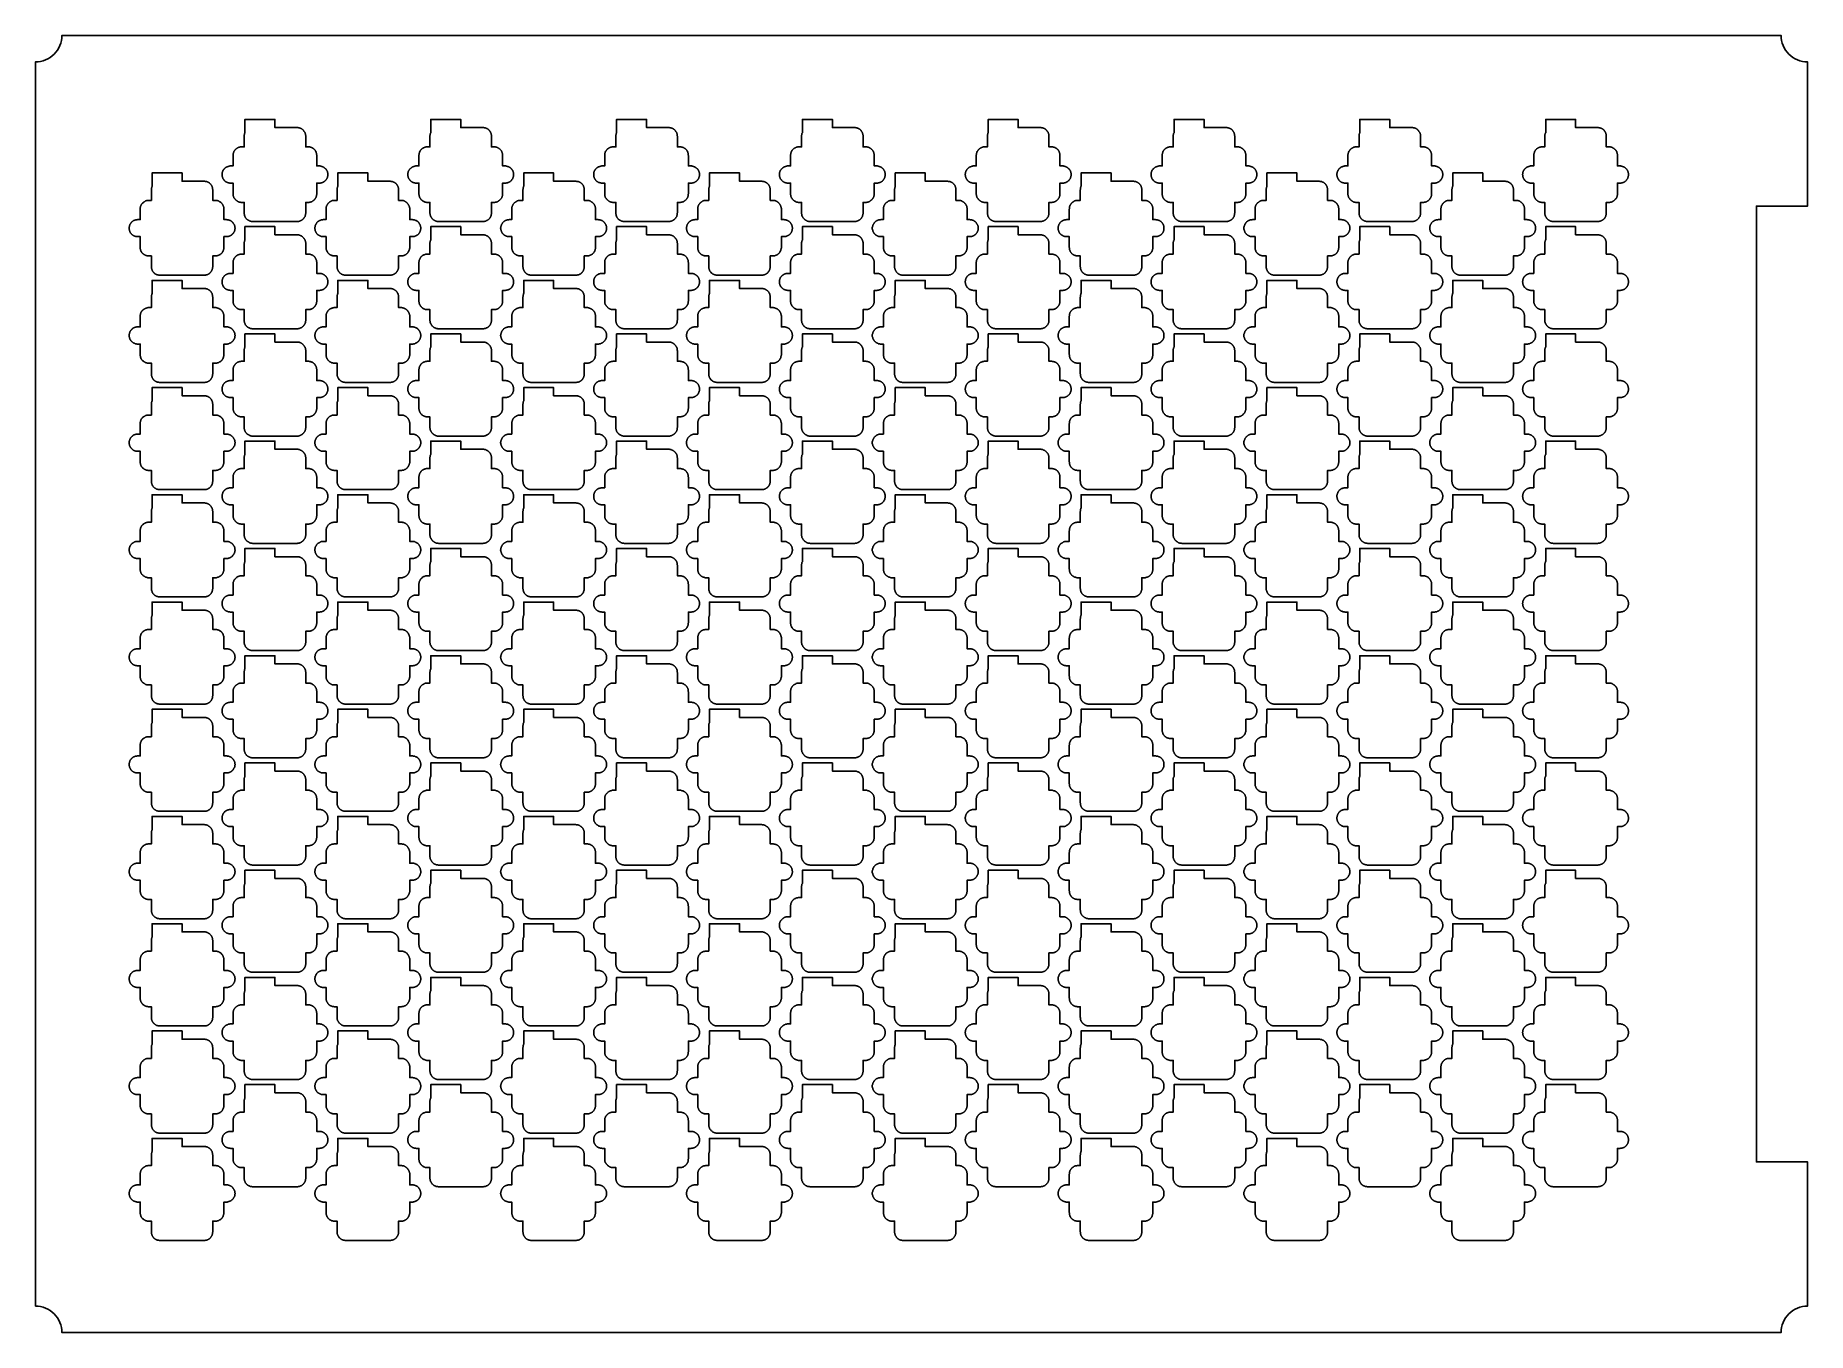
# Model space of a CAD drawing. Extents: x -49 to 54, y -38 to 38.
import ezdxf

# ---------------------------------------------------------------- set-up
doc = ezdxf.new("R2010")
doc.units = 0
doc.layers.add('CONDUCTIVE_LAYER_BACK_LAYER', color=2, linetype='CONTINUOUS')
doc.layers.add('OUTLINE', color=7, linetype='CONTINUOUS')

msp = doc.modelspace()

# ---------------------------------------------------------------- linework, layer by layer
at = {"layer": 'CONDUCTIVE_LAYER_BACK_LAYER'}
for points in [[(-33.57, 27.6), (-33.57, 27.58), (-33.57, 27.56), (-33.58, 27.54), (-33.58, 27.52), (-33.58, 27.5), (-33.59, 27.48), (-33.59, 27.46), (-33.6, 27.44), (-33.6, 27.42), (-33.61, 27.4), (-33.62, 27.38), (-33.63, 27.37), (-33.64, 27.35), (-33.65, 27.33), (-33.66, 27.32), (-33.67, 27.3), (-33.68, 27.28), (-33.69, 27.27), (-33.71, 27.25), (-33.72, 27.24), (-33.74, 27.23), (-33.75, 27.21), (-33.77, 27.2), (-33.78, 27.19), (-33.8, 27.18), (-33.82, 27.17), (-33.83, 27.16), (-33.85, 27.15), (-33.87, 27.14), (-33.89, 27.13), (-33.91, 27.12), (-33.93, 27.12), (-33.94, 27.11), (-33.96, 27.11), (-33.98, 27.1), (-34, 27.1), (-34.02, 27.1), (-34.04, 27.1), (-34.06, 27.1), (-36.68, 27.1), (-36.7, 27.1), (-36.72, 27.1), (-36.74, 27.1), (-36.76, 27.1), (-36.78, 27.11), (-36.8, 27.11), (-36.82, 27.12), (-36.84, 27.12), (-36.86, 27.13), (-36.87, 27.14), (-36.89, 27.15), (-36.91, 27.16), (-36.93, 27.17), (-36.94, 27.18), (-36.96, 27.19), (-36.98, 27.2), (-36.99, 27.21), (-37.01, 27.23), (-37.02, 27.24), (-37.04, 27.25), (-37.05, 27.27), (-37.06, 27.28), (-37.07, 27.3), (-37.09, 27.32), (-37.1, 27.33), (-37.11, 27.35), (-37.12, 27.37), (-37.12, 27.38), (-37.13, 27.4), (-37.14, 27.42), (-37.15, 27.44), (-37.15, 27.46), (-37.16, 27.48), (-37.16, 27.5), (-37.17, 27.52), (-37.17, 27.54), (-37.17, 27.56), (-37.17, 27.58), (-37.17, 27.6), (-37.17, 28.22), (-37.33, 28.22), (-37.35, 28.22), (-37.37, 28.22), (-37.39, 28.23), (-37.41, 28.23), (-37.43, 28.23), (-37.45, 28.24), (-37.47, 28.24), (-37.49, 28.25), (-37.51, 28.26), (-37.52, 28.26), (-37.54, 28.27), (-37.56, 28.28), (-37.58, 28.29), (-37.59, 28.3), (-37.61, 28.31), (-37.63, 28.33), (-37.64, 28.34), (-37.66, 28.35), (-37.67, 28.36), (-37.69, 28.38), (-37.7, 28.39), (-37.71, 28.41), (-37.72, 28.42), (-37.74, 28.44), (-37.75, 28.46), (-37.76, 28.47), (-37.77, 28.49), (-37.77, 28.51), (-37.78, 28.53), (-37.79, 28.55), (-37.8, 28.57), (-37.8, 28.58), (-37.81, 28.6), (-37.81, 28.62), (-37.82, 28.64), (-37.82, 28.66), (-37.82, 28.68), (-37.82, 28.7), (-37.82, 28.72), (-37.82, 29.35), (-37.98, 29.35), (-38, 29.35), (-38.02, 29.35), (-38.04, 29.35), (-38.06, 29.36), (-38.08, 29.36), (-38.1, 29.36), (-38.12, 29.37), (-38.14, 29.38), (-38.16, 29.38), (-38.17, 29.39), (-38.19, 29.4), (-38.21, 29.41), (-38.23, 29.42), (-38.24, 29.43), (-38.26, 29.44), (-38.28, 29.45), (-38.29, 29.46), (-38.31, 29.48), (-38.32, 29.49), (-38.34, 29.5), (-38.35, 29.52), (-38.36, 29.53), (-38.37, 29.55), (-38.39, 29.57), (-38.4, 29.58), (-38.41, 29.6), (-38.42, 29.62), (-38.42, 29.64), (-38.43, 29.65), (-38.44, 29.67), (-38.45, 29.69), (-38.45, 29.71), (-38.46, 29.73), (-38.46, 29.75), (-38.47, 29.77), (-38.47, 29.79), (-38.47, 29.81), (-38.47, 29.83), (-38.47, 29.85), (-38.47, 29.87), (-38.47, 29.89), (-38.47, 29.91), (-38.47, 29.93), (-38.46, 29.95), (-38.46, 29.97), (-38.45, 29.99), (-38.45, 30), (-38.44, 30.02), (-38.43, 30.04), (-38.42, 30.06), (-38.42, 30.08), (-38.41, 30.09), (-38.4, 30.11), (-38.39, 30.13), (-38.37, 30.14), (-38.36, 30.16), (-38.35, 30.18), (-38.34, 30.19), (-38.32, 30.2), (-38.31, 30.22), (-38.29, 30.23), (-38.28, 30.24), (-38.26, 30.26), (-38.24, 30.27), (-38.23, 30.28), (-38.21, 30.29), (-38.19, 30.3), (-38.17, 30.3), (-38.16, 30.31), (-38.14, 30.32), (-38.12, 30.33), (-38.1, 30.33), (-38.08, 30.34), (-38.06, 30.34), (-38.04, 30.34), (-38.02, 30.35), (-38, 30.35), (-37.98, 30.35), (-37.82, 30.35), (-37.82, 30.97), (-37.82, 30.99), (-37.82, 31.01), (-37.82, 31.03), (-37.82, 31.05), (-37.81, 31.07), (-37.81, 31.09), (-37.8, 31.11), (-37.8, 31.13), (-37.79, 31.15), (-37.78, 31.17), (-37.77, 31.19), (-37.77, 31.2), (-37.76, 31.22), (-37.75, 31.24), (-37.74, 31.25), (-37.72, 31.27), (-37.71, 31.29), (-37.7, 31.3), (-37.69, 31.32), (-37.67, 31.33), (-37.66, 31.34), (-37.64, 31.36), (-37.63, 31.37), (-37.61, 31.38), (-37.59, 31.39), (-37.58, 31.4), (-37.56, 31.41), (-37.54, 31.42), (-37.52, 31.43), (-37.51, 31.44), (-37.49, 31.45), (-37.47, 31.45), (-37.45, 31.46), (-37.43, 31.46), (-37.41, 31.47), (-37.39, 31.47), (-37.37, 31.47), (-37.35, 31.47), (-37.33, 31.47), (-37.17, 31.47), (-37.17, 32.1), (-37.17, 32.12), (-37.17, 32.14), (-37.17, 32.16), (-37.17, 32.18), (-37.16, 32.2), (-37.16, 32.22), (-37.15, 32.24), (-37.15, 32.26), (-37.14, 32.27), (-37.13, 32.29), (-37.13, 32.3), (-37.13, 33.08), (-35.37, 33.08), (-35.37, 32.6), (-34.06, 32.6), (-34.04, 32.6), (-34.02, 32.6), (-34, 32.59), (-33.98, 32.59), (-33.96, 32.59), (-33.94, 32.58), (-33.93, 32.58), (-33.91, 32.57), (-33.89, 32.56), (-33.87, 32.56), (-33.85, 32.55), (-33.83, 32.54), (-33.82, 32.53), (-33.8, 32.52), (-33.78, 32.51), (-33.77, 32.5), (-33.75, 32.48), (-33.74, 32.47), (-33.72, 32.46), (-33.71, 32.44), (-33.69, 32.43), (-33.68, 32.41), (-33.67, 32.4), (-33.66, 32.38), (-33.65, 32.36), (-33.64, 32.35), (-33.63, 32.33), (-33.62, 32.31), (-33.61, 32.29), (-33.6, 32.27), (-33.6, 32.26), (-33.59, 32.24), (-33.59, 32.22), (-33.58, 32.2), (-33.58, 32.18), (-33.58, 32.16), (-33.57, 32.14), (-33.57, 32.12), (-33.57, 32.1), (-33.57, 31.47), (-33.41, 31.47), (-33.39, 31.47), (-33.37, 31.47), (-33.35, 31.47), (-33.33, 31.47), (-33.31, 31.46), (-33.29, 31.46), (-33.28, 31.45), (-33.26, 31.45), (-33.24, 31.44), (-33.22, 31.43), (-33.2, 31.42), (-33.18, 31.41), (-33.17, 31.4), (-33.15, 31.39), (-33.13, 31.38), (-33.12, 31.37), (-33.1, 31.36), (-33.09, 31.34), (-33.07, 31.33), (-33.06, 31.32), (-33.04, 31.3), (-33.03, 31.29), (-33.02, 31.27), (-33.01, 31.25), (-33, 31.24), (-32.99, 31.22), (-32.98, 31.2), (-32.97, 31.19), (-32.96, 31.17), (-32.95, 31.15), (-32.95, 31.13), (-32.94, 31.11), (-32.94, 31.09), (-32.93, 31.07), (-32.93, 31.05), (-32.93, 31.03), (-32.92, 31.01), (-32.92, 30.99), (-32.92, 30.97), (-32.92, 30.35), (-32.76, 30.35), (-32.74, 30.35), (-32.72, 30.35), (-32.7, 30.34), (-32.68, 30.34), (-32.66, 30.34), (-32.64, 30.33), (-32.63, 30.33), (-32.61, 30.32), (-32.59, 30.31), (-32.57, 30.3), (-32.55, 30.3), (-32.53, 30.29), (-32.52, 30.28), (-32.5, 30.27), (-32.48, 30.26), (-32.47, 30.24), (-32.45, 30.23), (-32.44, 30.22), (-32.42, 30.2), (-32.41, 30.19), (-32.39, 30.18), (-32.38, 30.16), (-32.37, 30.14), (-32.36, 30.13), (-32.35, 30.11), (-32.34, 30.09), (-32.33, 30.08), (-32.32, 30.06), (-32.31, 30.04), (-32.3, 30.02), (-32.3, 30), (-32.29, 29.99), (-32.29, 29.97), (-32.28, 29.95), (-32.28, 29.93), (-32.28, 29.91), (-32.27, 29.89), (-32.27, 29.87), (-32.27, 29.85), (-32.27, 29.83), (-32.27, 29.81), (-32.28, 29.79), (-32.28, 29.77), (-32.28, 29.75), (-32.29, 29.73), (-32.29, 29.71), (-32.3, 29.69), (-32.3, 29.67), (-32.31, 29.65), (-32.32, 29.64), (-32.33, 29.62), (-32.34, 29.6), (-32.35, 29.58), (-32.36, 29.57), (-32.37, 29.55), (-32.38, 29.53), (-32.39, 29.52), (-32.41, 29.5), (-32.42, 29.49), (-32.44, 29.48), (-32.45, 29.46), (-32.47, 29.45), (-32.48, 29.44), (-32.5, 29.43), (-32.52, 29.42), (-32.53, 29.41), (-32.55, 29.4), (-32.57, 29.39), (-32.59, 29.38), (-32.61, 29.38), (-32.63, 29.37), (-32.64, 29.36), (-32.66, 29.36), (-32.68, 29.36), (-32.7, 29.35), (-32.72, 29.35), (-32.74, 29.35), (-32.76, 29.35), (-32.92, 29.35), (-32.92, 28.72), (-32.92, 28.7), (-32.92, 28.68), (-32.93, 28.66), (-32.93, 28.64), (-32.93, 28.62), (-32.94, 28.6), (-32.94, 28.58), (-32.95, 28.57), (-32.95, 28.55), (-32.96, 28.53), (-32.97, 28.51), (-32.98, 28.49), (-32.99, 28.47), (-33, 28.46), (-33.01, 28.44), (-33.02, 28.42), (-33.03, 28.41), (-33.04, 28.39), (-33.06, 28.38), (-33.07, 28.36), (-33.09, 28.35), (-33.1, 28.34), (-33.12, 28.33), (-33.13, 28.31), (-33.15, 28.3), (-33.17, 28.29), (-33.18, 28.28), (-33.2, 28.27), (-33.22, 28.26), (-33.24, 28.26), (-33.26, 28.25), (-33.28, 28.24), (-33.29, 28.24), (-33.31, 28.23), (-33.33, 28.23), (-33.35, 28.23), (-33.37, 28.22), (-33.39, 28.22), (-33.41, 28.22), (-33.57, 28.22)], [(-22.69, 27.6), (-22.69, 27.58), (-22.69, 27.56), (-22.69, 27.54), (-22.69, 27.52), (-22.7, 27.5), (-22.7, 27.48), (-22.71, 27.46), (-22.71, 27.44), (-22.72, 27.42), (-22.73, 27.4), (-22.74, 27.38), (-22.74, 27.37), (-22.75, 27.35), (-22.76, 27.33), (-22.77, 27.32), (-22.79, 27.3), (-22.8, 27.28), (-22.81, 27.27), (-22.82, 27.25), (-22.84, 27.24), (-22.85, 27.23), (-22.87, 27.21), (-22.88, 27.2), (-22.9, 27.19), (-22.92, 27.18), (-22.93, 27.17), (-22.95, 27.16), (-22.97, 27.15), (-22.99, 27.14), (-23, 27.13), (-23.02, 27.12), (-23.04, 27.12), (-23.06, 27.11), (-23.08, 27.11), (-23.1, 27.1), (-23.12, 27.1), (-23.14, 27.1), (-23.16, 27.1), (-23.18, 27.1), (-25.8, 27.1), (-25.82, 27.1), (-25.84, 27.1), (-25.86, 27.1), (-25.88, 27.1), (-25.9, 27.11), (-25.92, 27.11), (-25.94, 27.12), (-25.95, 27.12), (-25.97, 27.13), (-25.99, 27.14), (-26.01, 27.15), (-26.03, 27.16), (-26.04, 27.17), (-26.06, 27.18), (-26.08, 27.19), (-26.09, 27.2), (-26.11, 27.21), (-26.12, 27.23), (-26.14, 27.24), (-26.15, 27.25), (-26.17, 27.27), (-26.18, 27.28), (-26.19, 27.3), (-26.2, 27.32), (-26.21, 27.33), (-26.22, 27.35), (-26.23, 27.37), (-26.24, 27.38), (-26.25, 27.4), (-26.26, 27.42), (-26.26, 27.44), (-26.27, 27.46), (-26.27, 27.48), (-26.28, 27.5), (-26.28, 27.52), (-26.28, 27.54), (-26.29, 27.56), (-26.29, 27.58), (-26.29, 27.6), (-26.29, 28.22), (-26.45, 28.22), (-26.47, 28.22), (-26.49, 28.22), (-26.51, 28.23), (-26.53, 28.23), (-26.55, 28.23), (-26.57, 28.24), (-26.59, 28.24), (-26.6, 28.25), (-26.62, 28.26), (-26.64, 28.26), (-26.66, 28.27), (-26.68, 28.28), (-26.69, 28.29), (-26.71, 28.3), (-26.73, 28.31), (-26.74, 28.33), (-26.76, 28.34), (-26.77, 28.35), (-26.79, 28.36), (-26.8, 28.38), (-26.82, 28.39), (-26.83, 28.41), (-26.84, 28.42), (-26.85, 28.44), (-26.86, 28.46), (-26.87, 28.47), (-26.88, 28.49), (-26.89, 28.51), (-26.9, 28.53), (-26.91, 28.55), (-26.91, 28.57), (-26.92, 28.58), (-26.92, 28.6), (-26.93, 28.62), (-26.93, 28.64), (-26.93, 28.66), (-26.94, 28.68), (-26.94, 28.7), (-26.94, 28.72), (-26.94, 29.35), (-27.1, 29.35), (-27.12, 29.35), (-27.14, 29.35), (-27.16, 29.35), (-27.18, 29.36), (-27.2, 29.36), (-27.22, 29.36), (-27.24, 29.37), (-27.25, 29.38), (-27.27, 29.38), (-27.29, 29.39), (-27.31, 29.4), (-27.33, 29.41), (-27.34, 29.42), (-27.36, 29.43), (-27.38, 29.44), (-27.39, 29.45), (-27.41, 29.46), (-27.42, 29.48), (-27.44, 29.49), (-27.45, 29.5), (-27.47, 29.52), (-27.48, 29.53), (-27.49, 29.55), (-27.5, 29.57), (-27.51, 29.58), (-27.52, 29.6), (-27.53, 29.62), (-27.54, 29.64), (-27.55, 29.65), (-27.56, 29.67), (-27.56, 29.69), (-27.57, 29.71), (-27.57, 29.73), (-27.58, 29.75), (-27.58, 29.77), (-27.58, 29.79), (-27.59, 29.81), (-27.59, 29.83), (-27.59, 29.85), (-27.59, 29.87), (-27.59, 29.89), (-27.58, 29.91), (-27.58, 29.93), (-27.58, 29.95), (-27.57, 29.97), (-27.57, 29.99), (-27.56, 30), (-27.56, 30.02), (-27.55, 30.04), (-27.54, 30.06), (-27.53, 30.08), (-27.52, 30.09), (-27.51, 30.11), (-27.5, 30.13), (-27.49, 30.14), (-27.48, 30.16), (-27.47, 30.18), (-27.45, 30.19), (-27.44, 30.2), (-27.42, 30.22), (-27.41, 30.23), (-27.39, 30.24), (-27.38, 30.26), (-27.36, 30.27), (-27.34, 30.28), (-27.33, 30.29), (-27.31, 30.3), (-27.29, 30.3), (-27.27, 30.31), (-27.25, 30.32), (-27.24, 30.33), (-27.22, 30.33), (-27.2, 30.34), (-27.18, 30.34), (-27.16, 30.34), (-27.14, 30.35), (-27.12, 30.35), (-27.1, 30.35), (-26.94, 30.35), (-26.94, 30.97), (-26.94, 30.99), (-26.94, 31.01), (-26.93, 31.03), (-26.93, 31.05), (-26.93, 31.07), (-26.92, 31.09), (-26.92, 31.11), (-26.91, 31.13), (-26.91, 31.15), (-26.9, 31.17), (-26.89, 31.19), (-26.88, 31.2), (-26.87, 31.22), (-26.86, 31.24), (-26.85, 31.25), (-26.84, 31.27), (-26.83, 31.29), (-26.82, 31.3), (-26.8, 31.32), (-26.79, 31.33), (-26.77, 31.34), (-26.76, 31.36), (-26.74, 31.37), (-26.73, 31.38), (-26.71, 31.39), (-26.69, 31.4), (-26.68, 31.41), (-26.66, 31.42), (-26.64, 31.43), (-26.62, 31.44), (-26.6, 31.45), (-26.59, 31.45), (-26.57, 31.46), (-26.55, 31.46), (-26.53, 31.47), (-26.51, 31.47), (-26.49, 31.47), (-26.47, 31.47), (-26.45, 31.47), (-26.29, 31.47), (-26.29, 32.1), (-26.29, 32.12), (-26.29, 32.14), (-26.28, 32.16), (-26.28, 32.18), (-26.28, 32.2), (-26.27, 32.22), (-26.27, 32.24), (-26.26, 32.26), (-26.26, 32.27), (-26.25, 32.29), (-26.25, 32.3), (-26.25, 33.08), (-24.49, 33.08), (-24.49, 32.6), (-23.18, 32.6), (-23.16, 32.6), (-23.14, 32.6), (-23.12, 32.59), (-23.1, 32.59), (-23.08, 32.59), (-23.06, 32.58), (-23.04, 32.58), (-23.02, 32.57), (-23, 32.56), (-22.99, 32.56), (-22.97, 32.55), (-22.95, 32.54), (-22.93, 32.53), (-22.92, 32.52), (-22.9, 32.51), (-22.88, 32.5), (-22.87, 32.48), (-22.85, 32.47), (-22.84, 32.46), (-22.82, 32.44), (-22.81, 32.43), (-22.8, 32.41), (-22.79, 32.4), (-22.77, 32.38), (-22.76, 32.36), (-22.75, 32.35), (-22.74, 32.33), (-22.74, 32.31), (-22.73, 32.29), (-22.72, 32.27), (-22.71, 32.26), (-22.71, 32.24), (-22.7, 32.22), (-22.7, 32.2), (-22.69, 32.18), (-22.69, 32.16), (-22.69, 32.14), (-22.69, 32.12), (-22.69, 32.1), (-22.69, 31.47), (-22.53, 31.47), (-22.51, 31.47), (-22.49, 31.47), (-22.47, 31.47), (-22.45, 31.47), (-22.43, 31.46), (-22.41, 31.46), (-22.39, 31.45), (-22.37, 31.45), (-22.35, 31.44), (-22.34, 31.43), (-22.32, 31.42), (-22.3, 31.41), (-22.28, 31.4), (-22.27, 31.39), (-22.25, 31.38), (-22.23, 31.37), (-22.22, 31.36), (-22.2, 31.34), (-22.19, 31.33), (-22.17, 31.32), (-22.16, 31.3), (-22.15, 31.29), (-22.14, 31.27), (-22.12, 31.25), (-22.11, 31.24), (-22.1, 31.22), (-22.09, 31.2), (-22.09, 31.19), (-22.08, 31.17), (-22.07, 31.15), (-22.06, 31.13), (-22.06, 31.11), (-22.05, 31.09), (-22.05, 31.07), (-22.04, 31.05), (-22.04, 31.03), (-22.04, 31.01), (-22.04, 30.99), (-22.04, 30.97), (-22.04, 30.35), (-21.88, 30.35), (-21.86, 30.35), (-21.84, 30.35), (-21.82, 30.34), (-21.8, 30.34), (-21.78, 30.34), (-21.76, 30.33), (-21.74, 30.33), (-21.72, 30.32), (-21.7, 30.31), (-21.69, 30.3), (-21.67, 30.3), (-21.65, 30.29), (-21.63, 30.28), (-21.62, 30.27), (-21.6, 30.26), (-21.58, 30.24), (-21.57, 30.23), (-21.55, 30.22), (-21.54, 30.2), (-21.52, 30.19), (-21.51, 30.18), (-21.5, 30.16), (-21.49, 30.14), (-21.47, 30.13), (-21.46, 30.11), (-21.45, 30.09), (-21.44, 30.08), (-21.44, 30.06), (-21.43, 30.04), (-21.42, 30.02), (-21.41, 30), (-21.41, 29.99), (-21.4, 29.97), (-21.4, 29.95), (-21.39, 29.93), (-21.39, 29.91), (-21.39, 29.89), (-21.39, 29.87), (-21.39, 29.85), (-21.39, 29.83), (-21.39, 29.81), (-21.39, 29.79), (-21.39, 29.77), (-21.4, 29.75), (-21.4, 29.73), (-21.41, 29.71), (-21.41, 29.69), (-21.42, 29.67), (-21.43, 29.65), (-21.44, 29.64), (-21.44, 29.62), (-21.45, 29.6), (-21.46, 29.58), (-21.47, 29.57), (-21.49, 29.55), (-21.5, 29.53), (-21.51, 29.52), (-21.52, 29.5), (-21.54, 29.49), (-21.55, 29.48), (-21.57, 29.46), (-21.58, 29.45), (-21.6, 29.44), (-21.62, 29.43), (-21.63, 29.42), (-21.65, 29.41), (-21.67, 29.4), (-21.69, 29.39), (-21.7, 29.38), (-21.72, 29.38), (-21.74, 29.37), (-21.76, 29.36), (-21.78, 29.36), (-21.8, 29.36), (-21.82, 29.35), (-21.84, 29.35), (-21.86, 29.35), (-21.88, 29.35), (-22.04, 29.35), (-22.04, 28.72), (-22.04, 28.7), (-22.04, 28.68), (-22.04, 28.66), (-22.04, 28.64), (-22.05, 28.62), (-22.05, 28.6), (-22.06, 28.58), (-22.06, 28.57), (-22.07, 28.55), (-22.08, 28.53), (-22.09, 28.51), (-22.09, 28.49), (-22.1, 28.47), (-22.11, 28.46), (-22.12, 28.44), (-22.14, 28.42), (-22.15, 28.41), (-22.16, 28.39), (-22.17, 28.38), (-22.19, 28.36), (-22.2, 28.35), (-22.22, 28.34), (-22.23, 28.33), (-22.25, 28.31), (-22.27, 28.3), (-22.28, 28.29), (-22.3, 28.28), (-22.32, 28.27), (-22.34, 28.26), (-22.35, 28.26), (-22.37, 28.25), (-22.39, 28.24), (-22.41, 28.24), (-22.43, 28.23), (-22.45, 28.23), (-22.47, 28.23), (-22.49, 28.22), (-22.51, 28.22), (-22.53, 28.22), (-22.69, 28.22)], [(-11.8, 27.6), (-11.81, 27.58), (-11.81, 27.56), (-11.81, 27.54), (-11.81, 27.52), (-11.81, 27.5), (-11.82, 27.48), (-11.82, 27.46), (-11.83, 27.44), (-11.84, 27.42), (-11.84, 27.4), (-11.85, 27.38), (-11.86, 27.37), (-11.87, 27.35), (-11.88, 27.33), (-11.89, 27.32), (-11.9, 27.3), (-11.91, 27.28), (-11.93, 27.27), (-11.94, 27.25), (-11.95, 27.24), (-11.97, 27.23), (-11.98, 27.21), (-12, 27.2), (-12.02, 27.19), (-12.03, 27.18), (-12.05, 27.17), (-12.07, 27.16), (-12.08, 27.15), (-12.1, 27.14), (-12.12, 27.13), (-12.14, 27.12), (-12.16, 27.12), (-12.18, 27.11), (-12.2, 27.11), (-12.22, 27.1), (-12.24, 27.1), (-12.26, 27.1), (-12.27, 27.1), (-12.29, 27.1), (-14.91, 27.1), (-14.93, 27.1), (-14.95, 27.1), (-14.97, 27.1), (-14.99, 27.1), (-15.01, 27.11), (-15.03, 27.11), (-15.05, 27.12), (-15.07, 27.12), (-15.09, 27.13), (-15.11, 27.14), (-15.13, 27.15), (-15.14, 27.16), (-15.16, 27.17), (-15.18, 27.18), (-15.19, 27.19), (-15.21, 27.2), (-15.23, 27.21), (-15.24, 27.23), (-15.25, 27.24), (-15.27, 27.25), (-15.28, 27.27), (-15.29, 27.28), (-15.31, 27.3), (-15.32, 27.32), (-15.33, 27.33), (-15.34, 27.35), (-15.35, 27.37), (-15.36, 27.38), (-15.37, 27.4), (-15.37, 27.42), (-15.38, 27.44), (-15.39, 27.46), (-15.39, 27.48), (-15.39, 27.5), (-15.4, 27.52), (-15.4, 27.54), (-15.4, 27.56), (-15.4, 27.58), (-15.4, 27.6), (-15.4, 28.22), (-15.56, 28.22), (-15.58, 28.22), (-15.6, 28.22), (-15.62, 28.23), (-15.64, 28.23), (-15.66, 28.23), (-15.68, 28.24), (-15.7, 28.24), (-15.72, 28.25), (-15.74, 28.26), (-15.76, 28.26), (-15.78, 28.27), (-15.79, 28.28), (-15.81, 28.29), (-15.83, 28.3), (-15.84, 28.31), (-15.86, 28.33), (-15.88, 28.34), (-15.89, 28.35), (-15.9, 28.36), (-15.92, 28.38), (-15.93, 28.39), (-15.94, 28.41), (-15.96, 28.42), (-15.97, 28.44), (-15.98, 28.46), (-15.99, 28.47), (-16, 28.49), (-16.01, 28.51), (-16.02, 28.53), (-16.02, 28.55), (-16.03, 28.57), (-16.04, 28.58), (-16.04, 28.6), (-16.04, 28.62), (-16.05, 28.64), (-16.05, 28.66), (-16.05, 28.68), (-16.05, 28.7), (-16.05, 28.72), (-16.05, 29.35), (-16.21, 29.35), (-16.23, 29.35), (-16.25, 29.35), (-16.27, 29.35), (-16.29, 29.36), (-16.31, 29.36), (-16.33, 29.36), (-16.35, 29.37), (-16.37, 29.38), (-16.39, 29.38), (-16.41, 29.39), (-16.43, 29.4), (-16.44, 29.41), (-16.46, 29.42), (-16.48, 29.43), (-16.49, 29.44), (-16.51, 29.45), (-16.53, 29.46), (-16.54, 29.48), (-16.55, 29.49), (-16.57, 29.5), (-16.58, 29.52), (-16.59, 29.53), (-16.61, 29.55), (-16.62, 29.57), (-16.63, 29.58), (-16.64, 29.6), (-16.65, 29.62), (-16.66, 29.64), (-16.67, 29.65), (-16.67, 29.67), (-16.68, 29.69), (-16.69, 29.71), (-16.69, 29.73), (-16.69, 29.75), (-16.7, 29.77), (-16.7, 29.79), (-16.7, 29.81), (-16.7, 29.83), (-16.7, 29.85), (-16.7, 29.87), (-16.7, 29.89), (-16.7, 29.91), (-16.7, 29.93), (-16.69, 29.95), (-16.69, 29.97), (-16.69, 29.99), (-16.68, 30), (-16.67, 30.02), (-16.67, 30.04), (-16.66, 30.06), (-16.65, 30.08), (-16.64, 30.09), (-16.63, 30.11), (-16.62, 30.13), (-16.61, 30.14), (-16.59, 30.16), (-16.58, 30.18), (-16.57, 30.19), (-16.55, 30.2), (-16.54, 30.22), (-16.53, 30.23), (-16.51, 30.24), (-16.49, 30.26), (-16.48, 30.27), (-16.46, 30.28), (-16.44, 30.29), (-16.43, 30.3), (-16.41, 30.3), (-16.39, 30.31), (-16.37, 30.32), (-16.35, 30.33), (-16.33, 30.33), (-16.31, 30.34), (-16.29, 30.34), (-16.27, 30.34), (-16.25, 30.35), (-16.23, 30.35), (-16.21, 30.35), (-16.05, 30.35), (-16.05, 30.97), (-16.05, 30.99), (-16.05, 31.01), (-16.05, 31.03), (-16.05, 31.05), (-16.04, 31.07), (-16.04, 31.09), (-16.04, 31.11), (-16.03, 31.13), (-16.02, 31.15), (-16.02, 31.17), (-16.01, 31.19), (-16, 31.2), (-15.99, 31.22), (-15.98, 31.24), (-15.97, 31.25), (-15.96, 31.27), (-15.94, 31.29), (-15.93, 31.3), (-15.92, 31.32), (-15.9, 31.33), (-15.89, 31.34), (-15.88, 31.36), (-15.86, 31.37), (-15.84, 31.38), (-15.83, 31.39), (-15.81, 31.4), (-15.79, 31.41), (-15.78, 31.42), (-15.76, 31.43), (-15.74, 31.44), (-15.72, 31.45), (-15.7, 31.45), (-15.68, 31.46), (-15.66, 31.46), (-15.64, 31.47), (-15.62, 31.47), (-15.6, 31.47), (-15.58, 31.47), (-15.56, 31.47), (-15.4, 31.47), (-15.4, 32.1), (-15.4, 32.12), (-15.4, 32.14), (-15.4, 32.16), (-15.4, 32.18), (-15.39, 32.2), (-15.39, 32.22), (-15.39, 32.24), (-15.38, 32.26), (-15.37, 32.27), (-15.37, 32.29), (-15.36, 32.3), (-15.36, 33.08), (-13.6, 33.08), (-13.6, 32.6), (-12.29, 32.6), (-12.27, 32.6), (-12.26, 32.6), (-12.24, 32.59), (-12.22, 32.59), (-12.2, 32.59), (-12.18, 32.58), (-12.16, 32.58), (-12.14, 32.57), (-12.12, 32.56), (-12.1, 32.56), (-12.08, 32.55), (-12.07, 32.54), (-12.05, 32.53), (-12.03, 32.52), (-12.02, 32.51), (-12, 32.5), (-11.98, 32.48), (-11.97, 32.47), (-11.95, 32.46), (-11.94, 32.44), (-11.93, 32.43), (-11.91, 32.41), (-11.9, 32.4), (-11.89, 32.38), (-11.88, 32.36), (-11.87, 32.35), (-11.86, 32.33), (-11.85, 32.31), (-11.84, 32.29), (-11.84, 32.27), (-11.83, 32.26), (-11.82, 32.24), (-11.82, 32.22), (-11.81, 32.2), (-11.81, 32.18), (-11.81, 32.16), (-11.81, 32.14), (-11.81, 32.12), (-11.8, 32.1), (-11.8, 31.47), (-11.64, 31.47), (-11.62, 31.47), (-11.61, 31.47), (-11.59, 31.47), (-11.57, 31.47), (-11.55, 31.46), (-11.53, 31.46), (-11.51, 31.45), (-11.49, 31.45), (-11.47, 31.44), (-11.45, 31.43), (-11.43, 31.42), (-11.42, 31.41), (-11.4, 31.4), (-11.38, 31.39), (-11.37, 31.38), (-11.35, 31.37), (-11.33, 31.36), (-11.32, 31.34), (-11.3, 31.33), (-11.29, 31.32), (-11.28, 31.3), (-11.26, 31.29), (-11.25, 31.27), (-11.24, 31.25), (-11.23, 31.24), (-11.22, 31.22), (-11.21, 31.2), (-11.2, 31.19), (-11.19, 31.17), (-11.19, 31.15), (-11.18, 31.13), (-11.17, 31.11), (-11.17, 31.09), (-11.16, 31.07), (-11.16, 31.05), (-11.16, 31.03), (-11.16, 31.01), (-11.16, 30.99), (-11.15, 30.97), (-11.15, 30.35), (-10.99, 30.35), (-10.97, 30.35), (-10.96, 30.35), (-10.94, 30.34), (-10.92, 30.34), (-10.9, 30.34), (-10.88, 30.33), (-10.86, 30.33), (-10.84, 30.32), (-10.82, 30.31), (-10.8, 30.3), (-10.78, 30.3), (-10.77, 30.29), (-10.75, 30.28), (-10.73, 30.27), (-10.72, 30.26), (-10.7, 30.24), (-10.68, 30.23), (-10.67, 30.22), (-10.65, 30.2), (-10.64, 30.19), (-10.63, 30.18), (-10.61, 30.16), (-10.6, 30.14), (-10.59, 30.13), (-10.58, 30.11), (-10.57, 30.09), (-10.56, 30.08), (-10.55, 30.06), (-10.54, 30.04), (-10.54, 30.02), (-10.53, 30), (-10.52, 29.99), (-10.52, 29.97), (-10.51, 29.95), (-10.51, 29.93), (-10.51, 29.91), (-10.51, 29.89), (-10.51, 29.87), (-10.5, 29.85), (-10.51, 29.83), (-10.51, 29.81), (-10.51, 29.79), (-10.51, 29.77), (-10.51, 29.75), (-10.52, 29.73), (-10.52, 29.71), (-10.53, 29.69), (-10.54, 29.67), (-10.54, 29.65), (-10.55, 29.64), (-10.56, 29.62), (-10.57, 29.6), (-10.58, 29.58), (-10.59, 29.57), (-10.6, 29.55), (-10.61, 29.53), (-10.63, 29.52), (-10.64, 29.5), (-10.65, 29.49), (-10.67, 29.48), (-10.68, 29.46), (-10.7, 29.45), (-10.72, 29.44), (-10.73, 29.43), (-10.75, 29.42), (-10.77, 29.41), (-10.78, 29.4), (-10.8, 29.39), (-10.82, 29.38), (-10.84, 29.38), (-10.86, 29.37), (-10.88, 29.36), (-10.9, 29.36), (-10.92, 29.36), (-10.94, 29.35), (-10.96, 29.35), (-10.97, 29.35), (-10.99, 29.35), (-11.15, 29.35), (-11.15, 28.72), (-11.16, 28.7), (-11.16, 28.68), (-11.16, 28.66), (-11.16, 28.64), (-11.16, 28.62), (-11.17, 28.6), (-11.17, 28.58), (-11.18, 28.57), (-11.19, 28.55), (-11.19, 28.53), (-11.2, 28.51), (-11.21, 28.49), (-11.22, 28.47), (-11.23, 28.46), (-11.24, 28.44), (-11.25, 28.42), (-11.26, 28.41), (-11.28, 28.39), (-11.29, 28.38), (-11.3, 28.36), (-11.32, 28.35), (-11.33, 28.34), (-11.35, 28.33), (-11.37, 28.31), (-11.38, 28.3), (-11.4, 28.29), (-11.42, 28.28), (-11.43, 28.27), (-11.45, 28.26), (-11.47, 28.26), (-11.49, 28.25), (-11.51, 28.24), (-11.53, 28.24), (-11.55, 28.23), (-11.57, 28.23), (-11.59, 28.23), (-11.61, 28.22), (-11.62, 28.22), (-11.64, 28.22), (-11.8, 28.22)], [(-0.92, 27.6), (-0.92, 27.58), (-0.92, 27.56), (-0.92, 27.54), (-0.93, 27.52), (-0.93, 27.5), (-0.94, 27.48), (-0.94, 27.46), (-0.95, 27.44), (-0.95, 27.42), (-0.96, 27.4), (-0.97, 27.38), (-0.98, 27.37), (-0.99, 27.35), (-1, 27.33), (-1.01, 27.32), (-1.02, 27.3), (-1.03, 27.28), (-1.04, 27.27), (-1.06, 27.25), (-1.07, 27.24), (-1.09, 27.23), (-1.1, 27.21), (-1.12, 27.2), (-1.13, 27.19), (-1.15, 27.18), (-1.17, 27.17), (-1.18, 27.16), (-1.2, 27.15), (-1.22, 27.14), (-1.24, 27.13), (-1.26, 27.12), (-1.27, 27.12), (-1.29, 27.11), (-1.31, 27.11), (-1.33, 27.1), (-1.35, 27.1), (-1.37, 27.1), (-1.39, 27.1), (-1.41, 27.1), (-4.03, 27.1), (-4.05, 27.1), (-4.07, 27.1), (-4.09, 27.1), (-4.11, 27.1), (-4.13, 27.11), (-4.15, 27.11), (-4.17, 27.12), (-4.19, 27.12), (-4.21, 27.13), (-4.22, 27.14), (-4.24, 27.15), (-4.26, 27.16), (-4.28, 27.17), (-4.29, 27.18), (-4.31, 27.19), (-4.33, 27.2), (-4.34, 27.21), (-4.36, 27.23), (-4.37, 27.24), (-4.38, 27.25), (-4.4, 27.27), (-4.41, 27.28), (-4.42, 27.3), (-4.43, 27.32), (-4.45, 27.33), (-4.46, 27.35), (-4.47, 27.37), (-4.47, 27.38), (-4.48, 27.4), (-4.49, 27.42), (-4.5, 27.44), (-4.5, 27.46), (-4.51, 27.48), (-4.51, 27.5), (-4.51, 27.52), (-4.52, 27.54), (-4.52, 27.56), (-4.52, 27.58), (-4.52, 27.6), (-4.52, 28.22), (-4.68, 28.22), (-4.7, 28.22), (-4.72, 28.22), (-4.74, 28.23), (-4.76, 28.23), (-4.78, 28.23), (-4.8, 28.24), (-4.82, 28.24), (-4.84, 28.25), (-4.86, 28.26), (-4.87, 28.26), (-4.89, 28.27), (-4.91, 28.28), (-4.93, 28.29), (-4.94, 28.3), (-4.96, 28.31), (-4.98, 28.33), (-4.99, 28.34), (-5.01, 28.35), (-5.02, 28.36), (-5.03, 28.38), (-5.05, 28.39), (-5.06, 28.41), (-5.07, 28.42), (-5.08, 28.44), (-5.1, 28.46), (-5.11, 28.47), (-5.12, 28.49), (-5.12, 28.51), (-5.13, 28.53), (-5.14, 28.55), (-5.15, 28.57), (-5.15, 28.58), (-5.16, 28.6), (-5.16, 28.62), (-5.16, 28.64), (-5.17, 28.66), (-5.17, 28.68), (-5.17, 28.7), (-5.17, 28.72), (-5.17, 29.35), (-5.33, 29.35), (-5.35, 29.35), (-5.37, 29.35), (-5.39, 29.35), (-5.41, 29.36), (-5.43, 29.36), (-5.45, 29.36), (-5.47, 29.37), (-5.49, 29.38), (-5.51, 29.38), (-5.52, 29.39), (-5.54, 29.4), (-5.56, 29.41), (-5.58, 29.42), (-5.59, 29.43), (-5.61, 29.44), (-5.63, 29.45), (-5.64, 29.46), (-5.66, 29.48), (-5.67, 29.49), (-5.68, 29.5), (-5.7, 29.52), (-5.71, 29.53), (-5.72, 29.55), (-5.73, 29.57), (-5.75, 29.58), (-5.76, 29.6), (-5.77, 29.62), (-5.77, 29.64), (-5.78, 29.65), (-5.79, 29.67), (-5.8, 29.69), (-5.8, 29.71), (-5.81, 29.73), (-5.81, 29.75), (-5.81, 29.77), (-5.82, 29.79), (-5.82, 29.81), (-5.82, 29.83), (-5.82, 29.85), (-5.82, 29.87), (-5.82, 29.89), (-5.82, 29.91), (-5.81, 29.93), (-5.81, 29.95), (-5.81, 29.97), (-5.8, 29.99), (-5.8, 30), (-5.79, 30.02), (-5.78, 30.04), (-5.77, 30.06), (-5.77, 30.08), (-5.76, 30.09), (-5.75, 30.11), (-5.73, 30.13), (-5.72, 30.14), (-5.71, 30.16), (-5.7, 30.18), (-5.68, 30.19), (-5.67, 30.2), (-5.66, 30.22), (-5.64, 30.23), (-5.63, 30.24), (-5.61, 30.26), (-5.59, 30.27), (-5.58, 30.28), (-5.56, 30.29), (-5.54, 30.3), (-5.52, 30.3), (-5.51, 30.31), (-5.49, 30.32), (-5.47, 30.33), (-5.45, 30.33), (-5.43, 30.34), (-5.41, 30.34), (-5.39, 30.34), (-5.37, 30.35), (-5.35, 30.35), (-5.33, 30.35), (-5.17, 30.35), (-5.17, 30.97), (-5.17, 30.99), (-5.17, 31.01), (-5.17, 31.03), (-5.16, 31.05), (-5.16, 31.07), (-5.16, 31.09), (-5.15, 31.11), (-5.15, 31.13), (-5.14, 31.15), (-5.13, 31.17), (-5.12, 31.19), (-5.12, 31.2), (-5.11, 31.22), (-5.1, 31.24), (-5.08, 31.25), (-5.07, 31.27), (-5.06, 31.29), (-5.05, 31.3), (-5.03, 31.32), (-5.02, 31.33), (-5.01, 31.34), (-4.99, 31.36), (-4.98, 31.37), (-4.96, 31.38), (-4.94, 31.39), (-4.93, 31.4), (-4.91, 31.41), (-4.89, 31.42), (-4.87, 31.43), (-4.86, 31.44), (-4.84, 31.45), (-4.82, 31.45), (-4.8, 31.46), (-4.78, 31.46), (-4.76, 31.47), (-4.74, 31.47), (-4.72, 31.47), (-4.7, 31.47), (-4.68, 31.47), (-4.52, 31.47), (-4.52, 32.1), (-4.52, 32.12), (-4.52, 32.14), (-4.52, 32.16), (-4.51, 32.18), (-4.51, 32.2), (-4.51, 32.22), (-4.5, 32.24), (-4.5, 32.26), (-4.49, 32.27), (-4.48, 32.29), (-4.48, 32.3), (-4.48, 33.08), (-2.72, 33.08), (-2.72, 32.6), (-1.41, 32.6), (-1.39, 32.6), (-1.37, 32.6), (-1.35, 32.59), (-1.33, 32.59), (-1.31, 32.59), (-1.29, 32.58), (-1.27, 32.58), (-1.26, 32.57), (-1.24, 32.56), (-1.22, 32.56), (-1.2, 32.55), (-1.18, 32.54), (-1.17, 32.53), (-1.15, 32.52), (-1.13, 32.51), (-1.12, 32.5), (-1.1, 32.48), (-1.09, 32.47), (-1.07, 32.46), (-1.06, 32.44), (-1.04, 32.43), (-1.03, 32.41), (-1.02, 32.4), (-1.01, 32.38), (-1, 32.36), (-0.99, 32.35), (-0.98, 32.33), (-0.97, 32.31), (-0.96, 32.29), (-0.95, 32.27), (-0.95, 32.26), (-0.94, 32.24), (-0.94, 32.22), (-0.93, 32.2), (-0.93, 32.18), (-0.92, 32.16), (-0.92, 32.14), (-0.92, 32.12), (-0.92, 32.1), (-0.92, 31.47), (-0.76, 31.47), (-0.74, 31.47), (-0.72, 31.47), (-0.7, 31.47), (-0.68, 31.47), (-0.66, 31.46), (-0.64, 31.46), (-0.62, 31.45), (-0.61, 31.45), (-0.59, 31.44), (-0.57, 31.43), (-0.55, 31.42), (-0.53, 31.41), (-0.52, 31.4), (-0.5, 31.39), (-0.48, 31.38), (-0.47, 31.37), (-0.45, 31.36), (-0.44, 31.34), (-0.42, 31.33), (-0.41, 31.32), (-0.39, 31.3), (-0.38, 31.29), (-0.37, 31.27), (-0.36, 31.25), (-0.35, 31.24), (-0.34, 31.22), (-0.33, 31.2), (-0.32, 31.19), (-0.31, 31.17), (-0.3, 31.15), (-0.3, 31.13), (-0.29, 31.11), (-0.29, 31.09), (-0.28, 31.07), (-0.28, 31.05), (-0.27, 31.03), (-0.27, 31.01), (-0.27, 30.99), (-0.27, 30.97), (-0.27, 30.35), (-0.11, 30.35), (-0.09, 30.35), (-0.07, 30.35), (-0.05, 30.34), (-0.03, 30.34), (-0.01, 30.34), (0.01, 30.33), (0.03, 30.33), (0.04, 30.32), (0.06, 30.31), (0.08, 30.3), (0.1, 30.3), (0.12, 30.29), (0.13, 30.28), (0.15, 30.27), (0.17, 30.26), (0.18, 30.24), (0.2, 30.23), (0.21, 30.22), (0.23, 30.2), (0.24, 30.19), (0.26, 30.18), (0.27, 30.16), (0.28, 30.14), (0.29, 30.13), (0.3, 30.11), (0.31, 30.09), (0.32, 30.08), (0.33, 30.06), (0.34, 30.04), (0.35, 30.02), (0.35, 30), (0.36, 29.99), (0.36, 29.97), (0.37, 29.95), (0.37, 29.93), (0.38, 29.91), (0.38, 29.89), (0.38, 29.87), (0.38, 29.85), (0.38, 29.83), (0.38, 29.81), (0.38, 29.79), (0.37, 29.77), (0.37, 29.75), (0.36, 29.73), (0.36, 29.71), (0.35, 29.69), (0.35, 29.67), (0.34, 29.65), (0.33, 29.64), (0.32, 29.62), (0.31, 29.6), (0.3, 29.58), (0.29, 29.57), (0.28, 29.55), (0.27, 29.53), (0.26, 29.52), (0.24, 29.5), (0.23, 29.49), (0.21, 29.48), (0.2, 29.46), (0.18, 29.45), (0.17, 29.44), (0.15, 29.43), (0.13, 29.42), (0.12, 29.41), (0.1, 29.4), (0.08, 29.39), (0.06, 29.38), (0.04, 29.38), (0.03, 29.37), (0.01, 29.36), (-0.01, 29.36), (-0.03, 29.36), (-0.05, 29.35), (-0.07, 29.35), (-0.09, 29.35), (-0.11, 29.35), (-0.27, 29.35), (-0.27, 28.72), (-0.27, 28.7), (-0.27, 28.68), (-0.27, 28.66), (-0.28, 28.64), (-0.28, 28.62), (-0.29, 28.6), (-0.29, 28.58), (-0.3, 28.57), (-0.3, 28.55), (-0.31, 28.53), (-0.32, 28.51), (-0.33, 28.49), (-0.34, 28.47), (-0.35, 28.46), (-0.36, 28.44), (-0.37, 28.42), (-0.38, 28.41), (-0.39, 28.39), (-0.41, 28.38), (-0.42, 28.36), (-0.44, 28.35), (-0.45, 28.34), (-0.47, 28.33), (-0.48, 28.31), (-0.5, 28.3), (-0.52, 28.29), (-0.53, 28.28), (-0.55, 28.27), (-0.57, 28.26), (-0.59, 28.26), (-0.61, 28.25), (-0.62, 28.24), (-0.64, 28.24), (-0.66, 28.23), (-0.68, 28.23), (-0.7, 28.23), (-0.72, 28.22), (-0.74, 28.22), (-0.76, 28.22), (-0.92, 28.22)], [(9.96, 27.6), (9.96, 27.58), (9.96, 27.56), (9.96, 27.54), (9.96, 27.52), (9.95, 27.5), (9.95, 27.48), (9.94, 27.46), (9.94, 27.44), (9.93, 27.42), (9.92, 27.4), (9.92, 27.38), (9.91, 27.37), (9.9, 27.35), (9.89, 27.33), (9.88, 27.32), (9.86, 27.3), (9.85, 27.28), (9.84, 27.27), (9.83, 27.25), (9.81, 27.24), (9.8, 27.23), (9.78, 27.21), (9.77, 27.2), (9.75, 27.19), (9.74, 27.18), (9.72, 27.17), (9.7, 27.16), (9.68, 27.15), (9.67, 27.14), (9.65, 27.13), (9.63, 27.12), (9.61, 27.12), (9.59, 27.11), (9.57, 27.11), (9.55, 27.1), (9.53, 27.1), (9.51, 27.1), (9.49, 27.1), (9.47, 27.1), (6.85, 27.1), (6.83, 27.1), (6.81, 27.1), (6.79, 27.1), (6.77, 27.1), (6.75, 27.11), (6.73, 27.11), (6.72, 27.12), (6.7, 27.12), (6.68, 27.13), (6.66, 27.14), (6.64, 27.15), (6.62, 27.16), (6.61, 27.17), (6.59, 27.18), (6.57, 27.19), (6.56, 27.2), (6.54, 27.21), (6.53, 27.23), (6.51, 27.24), (6.5, 27.25), (6.49, 27.27), (6.47, 27.28), (6.46, 27.3), (6.45, 27.32), (6.44, 27.33), (6.43, 27.35), (6.42, 27.37), (6.41, 27.38), (6.4, 27.4), (6.39, 27.42), (6.39, 27.44), (6.38, 27.46), (6.38, 27.48), (6.37, 27.5), (6.37, 27.52), (6.37, 27.54), (6.36, 27.56), (6.36, 27.58), (6.36, 27.6), (6.36, 28.22), (6.2, 28.22), (6.18, 28.22), (6.16, 28.22), (6.14, 28.23), (6.12, 28.23), (6.1, 28.23), (6.08, 28.24), (6.07, 28.24), (6.05, 28.25), (6.03, 28.26), (6.01, 28.26), (5.99, 28.27), (5.97, 28.28), (5.96, 28.29), (5.94, 28.3), (5.92, 28.31), (5.91, 28.33), (5.89, 28.34), (5.88, 28.35), (5.86, 28.36), (5.85, 28.38), (5.84, 28.39), (5.82, 28.41), (5.81, 28.42), (5.8, 28.44), (5.79, 28.46), (5.78, 28.47), (5.77, 28.49), (5.76, 28.51), (5.75, 28.53), (5.74, 28.55), (5.74, 28.57), (5.73, 28.58), (5.73, 28.6), (5.72, 28.62), (5.72, 28.64), (5.72, 28.66), (5.71, 28.68), (5.71, 28.7), (5.71, 28.72), (5.71, 29.35), (5.55, 29.35), (5.53, 29.35), (5.51, 29.35), (5.49, 29.35), (5.47, 29.36), (5.45, 29.36), (5.43, 29.36), (5.42, 29.37), (5.4, 29.38), (5.38, 29.38), (5.36, 29.39), (5.34, 29.4), (5.32, 29.41), (5.31, 29.42), (5.29, 29.43), (5.27, 29.44), (5.26, 29.45), (5.24, 29.46), (5.23, 29.48), (5.21, 29.49), (5.2, 29.5), (5.19, 29.52), (5.17, 29.53), (5.16, 29.55), (5.15, 29.57), (5.14, 29.58), (5.13, 29.6), (5.12, 29.62), (5.11, 29.64), (5.1, 29.65), (5.09, 29.67), (5.09, 29.69), (5.08, 29.71), (5.08, 29.73), (5.07, 29.75), (5.07, 29.77), (5.07, 29.79), (5.06, 29.81), (5.06, 29.83), (5.06, 29.85), (5.06, 29.87), (5.06, 29.89), (5.07, 29.91), (5.07, 29.93), (5.07, 29.95), (5.08, 29.97), (5.08, 29.99), (5.09, 30), (5.09, 30.02), (5.1, 30.04), (5.11, 30.06), (5.12, 30.08), (5.13, 30.09), (5.14, 30.11), (5.15, 30.13), (5.16, 30.14), (5.17, 30.16), (5.19, 30.18), (5.2, 30.19), (5.21, 30.2), (5.23, 30.22), (5.24, 30.23), (5.26, 30.24), (5.27, 30.26), (5.29, 30.27), (5.31, 30.28), (5.32, 30.29), (5.34, 30.3), (5.36, 30.3), (5.38, 30.31), (5.4, 30.32), (5.42, 30.33), (5.43, 30.33), (5.45, 30.34), (5.47, 30.34), (5.49, 30.34), (5.51, 30.35), (5.53, 30.35), (5.55, 30.35), (5.71, 30.35), (5.71, 30.97), (5.71, 30.99), (5.71, 31.01), (5.72, 31.03), (5.72, 31.05), (5.72, 31.07), (5.73, 31.09), (5.73, 31.11), (5.74, 31.13), (5.74, 31.15), (5.75, 31.17), (5.76, 31.19), (5.77, 31.2), (5.78, 31.22), (5.79, 31.24), (5.8, 31.25), (5.81, 31.27), (5.82, 31.29), (5.84, 31.3), (5.85, 31.32), (5.86, 31.33), (5.88, 31.34), (5.89, 31.36), (5.91, 31.37), (5.92, 31.38), (5.94, 31.39), (5.96, 31.4), (5.97, 31.41), (5.99, 31.42), (6.01, 31.43), (6.03, 31.44), (6.05, 31.45), (6.07, 31.45), (6.08, 31.46), (6.1, 31.46), (6.12, 31.47), (6.14, 31.47), (6.16, 31.47), (6.18, 31.47), (6.2, 31.47), (6.36, 31.47), (6.36, 32.1), (6.36, 32.12), (6.36, 32.14), (6.37, 32.16), (6.37, 32.18), (6.37, 32.2), (6.38, 32.22), (6.38, 32.24), (6.39, 32.26), (6.39, 32.27), (6.4, 32.29), (6.41, 32.3), (6.41, 33.08), (8.16, 33.08), (8.16, 32.6), (9.47, 32.6), (9.49, 32.6), (9.51, 32.6), (9.53, 32.59), (9.55, 32.59), (9.57, 32.59), (9.59, 32.58), (9.61, 32.58), (9.63, 32.57), (9.65, 32.56), (9.67, 32.56), (9.68, 32.55), (9.7, 32.54), (9.72, 32.53), (9.74, 32.52), (9.75, 32.51), (9.77, 32.5), (9.78, 32.48), (9.8, 32.47), (9.81, 32.46), (9.83, 32.44), (9.84, 32.43), (9.85, 32.41), (9.86, 32.4), (9.88, 32.38), (9.89, 32.36), (9.9, 32.35), (9.91, 32.33), (9.92, 32.31), (9.92, 32.29), (9.93, 32.27), (9.94, 32.26), (9.94, 32.24), (9.95, 32.22), (9.95, 32.2), (9.96, 32.18), (9.96, 32.16), (9.96, 32.14), (9.96, 32.12), (9.96, 32.1), (9.96, 31.47), (10.12, 31.47), (10.14, 31.47), (10.16, 31.47), (10.18, 31.47), (10.2, 31.47), (10.22, 31.46), (10.24, 31.46), (10.26, 31.45), (10.28, 31.45), (10.3, 31.44), (10.32, 31.43), (10.33, 31.42), (10.35, 31.41), (10.37, 31.4), (10.39, 31.39), (10.4, 31.38), (10.42, 31.37), (10.43, 31.36), (10.45, 31.34), (10.46, 31.33), (10.48, 31.32), (10.49, 31.3), (10.5, 31.29), (10.51, 31.27), (10.53, 31.25), (10.54, 31.24), (10.55, 31.22), (10.56, 31.2), (10.57, 31.19), (10.57, 31.17), (10.58, 31.15), (10.59, 31.13), (10.59, 31.11), (10.6, 31.09), (10.6, 31.07), (10.61, 31.05), (10.61, 31.03), (10.61, 31.01), (10.61, 30.99), (10.61, 30.97), (10.61, 30.35), (10.77, 30.35), (10.79, 30.35), (10.81, 30.35), (10.83, 30.34), (10.85, 30.34), (10.87, 30.34), (10.89, 30.33), (10.91, 30.33), (10.93, 30.32), (10.95, 30.31), (10.97, 30.3), (10.98, 30.3), (11, 30.29), (11.02, 30.28), (11.04, 30.27), (11.05, 30.26), (11.07, 30.24), (11.08, 30.23), (11.1, 30.22), (11.11, 30.2), (11.13, 30.19), (11.14, 30.18), (11.15, 30.16), (11.16, 30.14), (11.18, 30.13), (11.19, 30.11), (11.2, 30.09), (11.21, 30.08), (11.22, 30.06), (11.22, 30.04), (11.23, 30.02), (11.24, 30), (11.24, 29.99), (11.25, 29.97), (11.25, 29.95), (11.26, 29.93), (11.26, 29.91), (11.26, 29.89), (11.26, 29.87), (11.26, 29.85), (11.26, 29.83), (11.26, 29.81), (11.26, 29.79), (11.26, 29.77), (11.25, 29.75), (11.25, 29.73), (11.24, 29.71), (11.24, 29.69), (11.23, 29.67), (11.22, 29.65), (11.22, 29.64), (11.21, 29.62), (11.2, 29.6), (11.19, 29.58), (11.18, 29.57), (11.16, 29.55), (11.15, 29.53), (11.14, 29.52), (11.13, 29.5), (11.11, 29.49), (11.1, 29.48), (11.08, 29.46), (11.07, 29.45), (11.05, 29.44), (11.04, 29.43), (11.02, 29.42), (11, 29.41), (10.98, 29.4), (10.97, 29.39), (10.95, 29.38), (10.93, 29.38), (10.91, 29.37), (10.89, 29.36), (10.87, 29.36), (10.85, 29.36), (10.83, 29.35), (10.81, 29.35), (10.79, 29.35), (10.77, 29.35), (10.61, 29.35), (10.61, 28.72), (10.61, 28.7), (10.61, 28.68), (10.61, 28.66), (10.61, 28.64), (10.6, 28.62), (10.6, 28.6), (10.59, 28.58), (10.59, 28.57), (10.58, 28.55), (10.57, 28.53), (10.57, 28.51), (10.56, 28.49), (10.55, 28.47), (10.54, 28.46), (10.53, 28.44), (10.51, 28.42), (10.5, 28.41), (10.49, 28.39), (10.48, 28.38), (10.46, 28.36), (10.45, 28.35), (10.43, 28.34), (10.42, 28.33), (10.4, 28.31), (10.39, 28.3), (10.37, 28.29), (10.35, 28.28), (10.33, 28.27), (10.32, 28.26), (10.3, 28.26), (10.28, 28.25), (10.26, 28.24), (10.24, 28.24), (10.22, 28.23), (10.2, 28.23), (10.18, 28.23), (10.16, 28.22), (10.14, 28.22), (10.12, 28.22), (9.96, 28.22)], [(20.85, 27.6), (20.85, 27.58), (20.84, 27.56), (20.84, 27.54), (20.84, 27.52), (20.84, 27.5), (20.83, 27.48), (20.83, 27.46), (20.82, 27.44), (20.81, 27.42), (20.81, 27.4), (20.8, 27.38), (20.79, 27.37), (20.78, 27.35), (20.77, 27.33), (20.76, 27.32), (20.75, 27.3), (20.74, 27.28), (20.72, 27.27), (20.71, 27.25), (20.7, 27.24), (20.68, 27.23), (20.67, 27.21), (20.65, 27.2), (20.64, 27.19), (20.62, 27.18), (20.6, 27.17), (20.58, 27.16), (20.57, 27.15), (20.55, 27.14), (20.53, 27.13), (20.51, 27.12), (20.49, 27.12), (20.47, 27.11), (20.45, 27.11), (20.44, 27.1), (20.42, 27.1), (20.4, 27.1), (20.38, 27.1), (20.36, 27.1), (17.74, 27.1), (17.72, 27.1), (17.7, 27.1), (17.68, 27.1), (17.66, 27.1), (17.64, 27.11), (17.62, 27.11), (17.6, 27.12), (17.58, 27.12), (17.56, 27.13), (17.54, 27.14), (17.53, 27.15), (17.51, 27.16), (17.49, 27.17), (17.47, 27.18), (17.46, 27.19), (17.44, 27.2), (17.43, 27.21), (17.41, 27.23), (17.4, 27.24), (17.38, 27.25), (17.37, 27.27), (17.36, 27.28), (17.34, 27.3), (17.33, 27.32), (17.32, 27.33), (17.31, 27.35), (17.3, 27.37), (17.29, 27.38), (17.29, 27.4), (17.28, 27.42), (17.27, 27.44), (17.27, 27.46), (17.26, 27.48), (17.26, 27.5), (17.25, 27.52), (17.25, 27.54), (17.25, 27.56), (17.25, 27.58), (17.25, 27.6), (17.25, 28.22), (17.09, 28.22), (17.07, 28.22), (17.05, 28.22), (17.03, 28.23), (17.01, 28.23), (16.99, 28.23), (16.97, 28.24), (16.95, 28.24), (16.93, 28.25), (16.91, 28.26), (16.89, 28.26), (16.88, 28.27), (16.86, 28.28), (16.84, 28.29), (16.82, 28.3), (16.81, 28.31), (16.79, 28.33), (16.78, 28.34), (16.76, 28.35), (16.75, 28.36), (16.73, 28.38), (16.72, 28.39), (16.71, 28.41), (16.69, 28.42), (16.68, 28.44), (16.67, 28.46), (16.66, 28.47), (16.65, 28.49), (16.64, 28.51), (16.64, 28.53), (16.63, 28.55), (16.62, 28.57), (16.62, 28.58), (16.61, 28.6), (16.61, 28.62), (16.6, 28.64), (16.6, 28.66), (16.6, 28.68), (16.6, 28.7), (16.6, 28.72), (16.6, 29.35), (16.44, 29.35), (16.42, 29.35), (16.4, 29.35), (16.38, 29.35), (16.36, 29.36), (16.34, 29.36), (16.32, 29.36), (16.3, 29.37), (16.28, 29.38), (16.26, 29.38), (16.24, 29.39), (16.23, 29.4), (16.21, 29.41), (16.19, 29.42), (16.17, 29.43), (16.16, 29.44), (16.14, 29.45), (16.13, 29.46), (16.11, 29.48), (16.1, 29.49), (16.08, 29.5), (16.07, 29.52), (16.06, 29.53), (16.04, 29.55), (16.03, 29.57), (16.02, 29.58), (16.01, 29.6), (16, 29.62), (15.99, 29.64), (15.99, 29.65), (15.98, 29.67), (15.97, 29.69), (15.97, 29.71), (15.96, 29.73), (15.96, 29.75), (15.95, 29.77), (15.95, 29.79), (15.95, 29.81), (15.95, 29.83), (15.95, 29.85), (15.95, 29.87), (15.95, 29.89), (15.95, 29.91), (15.95, 29.93), (15.96, 29.95), (15.96, 29.97), (15.97, 29.99), (15.97, 30), (15.98, 30.02), (15.99, 30.04), (15.99, 30.06), (16, 30.08), (16.01, 30.09), (16.02, 30.11), (16.03, 30.13), (16.04, 30.14), (16.06, 30.16), (16.07, 30.18), (16.08, 30.19), (16.1, 30.2), (16.11, 30.22), (16.13, 30.23), (16.14, 30.24), (16.16, 30.26), (16.17, 30.27), (16.19, 30.28), (16.21, 30.29), (16.23, 30.3), (16.24, 30.3), (16.26, 30.31), (16.28, 30.32), (16.3, 30.33), (16.32, 30.33), (16.34, 30.34), (16.36, 30.34), (16.38, 30.34), (16.4, 30.35), (16.42, 30.35), (16.44, 30.35), (16.6, 30.35), (16.6, 30.97), (16.6, 30.99), (16.6, 31.01), (16.6, 31.03), (16.6, 31.05), (16.61, 31.07), (16.61, 31.09), (16.62, 31.11), (16.62, 31.13), (16.63, 31.15), (16.64, 31.17), (16.64, 31.19), (16.65, 31.2), (16.66, 31.22), (16.67, 31.24), (16.68, 31.25), (16.69, 31.27), (16.71, 31.29), (16.72, 31.3), (16.73, 31.32), (16.75, 31.33), (16.76, 31.34), (16.78, 31.36), (16.79, 31.37), (16.81, 31.38), (16.82, 31.39), (16.84, 31.4), (16.86, 31.41), (16.88, 31.42), (16.89, 31.43), (16.91, 31.44), (16.93, 31.45), (16.95, 31.45), (16.97, 31.46), (16.99, 31.46), (17.01, 31.47), (17.03, 31.47), (17.05, 31.47), (17.07, 31.47), (17.09, 31.47), (17.25, 31.47), (17.25, 32.1), (17.25, 32.12), (17.25, 32.14), (17.25, 32.16), (17.25, 32.18), (17.26, 32.2), (17.26, 32.22), (17.27, 32.24), (17.27, 32.26), (17.28, 32.27), (17.29, 32.29), (17.29, 32.3), (17.29, 33.08), (19.05, 33.08), (19.05, 32.6), (20.36, 32.6), (20.38, 32.6), (20.4, 32.6), (20.42, 32.59), (20.44, 32.59), (20.45, 32.59), (20.47, 32.58), (20.49, 32.58), (20.51, 32.57), (20.53, 32.56), (20.55, 32.56), (20.57, 32.55), (20.58, 32.54), (20.6, 32.53), (20.62, 32.52), (20.64, 32.51), (20.65, 32.5), (20.67, 32.48), (20.68, 32.47), (20.7, 32.46), (20.71, 32.44), (20.72, 32.43), (20.74, 32.41), (20.75, 32.4), (20.76, 32.38), (20.77, 32.36), (20.78, 32.35), (20.79, 32.33), (20.8, 32.31), (20.81, 32.29), (20.81, 32.27), (20.82, 32.26), (20.83, 32.24), (20.83, 32.22), (20.84, 32.2), (20.84, 32.18), (20.84, 32.16), (20.84, 32.14), (20.85, 32.12), (20.85, 32.1), (20.85, 31.47), (21.01, 31.47), (21.03, 31.47), (21.05, 31.47), (21.07, 31.47), (21.09, 31.47), (21.1, 31.46), (21.12, 31.46), (21.14, 31.45), (21.16, 31.45), (21.18, 31.44), (21.2, 31.43), (21.22, 31.42), (21.23, 31.41), (21.25, 31.4), (21.27, 31.39), (21.29, 31.38), (21.3, 31.37), (21.32, 31.36), (21.33, 31.34), (21.35, 31.33), (21.36, 31.32), (21.37, 31.3), (21.39, 31.29), (21.4, 31.27), (21.41, 31.25), (21.42, 31.24), (21.43, 31.22), (21.44, 31.2), (21.45, 31.19), (21.46, 31.17), (21.46, 31.15), (21.47, 31.13), (21.48, 31.11), (21.48, 31.09), (21.49, 31.07), (21.49, 31.05), (21.49, 31.03), (21.49, 31.01), (21.5, 30.99), (21.5, 30.97), (21.5, 30.35), (21.66, 30.35), (21.68, 30.35), (21.7, 30.35), (21.72, 30.34), (21.74, 30.34), (21.75, 30.34), (21.77, 30.33), (21.79, 30.33), (21.81, 30.32), (21.83, 30.31), (21.85, 30.3), (21.87, 30.3), (21.88, 30.29), (21.9, 30.28), (21.92, 30.27), (21.94, 30.26), (21.95, 30.24), (21.97, 30.23), (21.98, 30.22), (22, 30.2), (22.01, 30.19), (22.02, 30.18), (22.04, 30.16), (22.05, 30.14), (22.06, 30.13), (22.07, 30.11), (22.08, 30.09), (22.09, 30.08), (22.1, 30.06), (22.11, 30.04), (22.11, 30.02), (22.12, 30), (22.13, 29.99), (22.13, 29.97), (22.14, 29.95), (22.14, 29.93), (22.14, 29.91), (22.14, 29.89), (22.15, 29.87), (22.15, 29.85), (22.15, 29.83), (22.14, 29.81), (22.14, 29.79), (22.14, 29.77), (22.14, 29.75), (22.13, 29.73), (22.13, 29.71), (22.12, 29.69), (22.11, 29.67), (22.11, 29.65), (22.1, 29.64), (22.09, 29.62), (22.08, 29.6), (22.07, 29.58), (22.06, 29.57), (22.05, 29.55), (22.04, 29.53), (22.02, 29.52), (22.01, 29.5), (22, 29.49), (21.98, 29.48), (21.97, 29.46), (21.95, 29.45), (21.94, 29.44), (21.92, 29.43), (21.9, 29.42), (21.88, 29.41), (21.87, 29.4), (21.85, 29.39), (21.83, 29.38), (21.81, 29.38), (21.79, 29.37), (21.77, 29.36), (21.75, 29.36), (21.74, 29.36), (21.72, 29.35), (21.7, 29.35), (21.68, 29.35), (21.66, 29.35), (21.5, 29.35), (21.5, 28.72), (21.5, 28.7), (21.49, 28.68), (21.49, 28.66), (21.49, 28.64), (21.49, 28.62), (21.48, 28.6), (21.48, 28.58), (21.47, 28.57), (21.46, 28.55), (21.46, 28.53), (21.45, 28.51), (21.44, 28.49), (21.43, 28.47), (21.42, 28.46), (21.41, 28.44), (21.4, 28.42), (21.39, 28.41), (21.37, 28.39), (21.36, 28.38), (21.35, 28.36), (21.33, 28.35), (21.32, 28.34), (21.3, 28.33), (21.29, 28.31), (21.27, 28.3), (21.25, 28.29), (21.23, 28.28), (21.22, 28.27), (21.2, 28.26), (21.18, 28.26), (21.16, 28.25), (21.14, 28.24), (21.12, 28.24), (21.1, 28.23), (21.09, 28.23), (21.07, 28.23), (21.05, 28.22), (21.03, 28.22), (21.01, 28.22), (20.85, 28.22)], [(31.73, 27.6), (31.73, 27.58), (31.73, 27.56), (31.73, 27.54), (31.72, 27.52), (31.72, 27.5), (31.72, 27.48), (31.71, 27.46), (31.71, 27.44), (31.7, 27.42), (31.69, 27.4), (31.68, 27.38), (31.67, 27.37), (31.66, 27.35), (31.65, 27.33), (31.64, 27.32), (31.63, 27.3), (31.62, 27.28), (31.61, 27.27), (31.59, 27.25), (31.58, 27.24), (31.57, 27.23), (31.55, 27.21), (31.54, 27.2), (31.52, 27.19), (31.5, 27.18), (31.49, 27.17), (31.47, 27.16), (31.45, 27.15), (31.43, 27.14), (31.41, 27.13), (31.4, 27.12), (31.38, 27.12), (31.36, 27.11), (31.34, 27.11), (31.32, 27.1), (31.3, 27.1), (31.28, 27.1), (31.26, 27.1), (31.24, 27.1), (28.62, 27.1), (28.6, 27.1), (28.58, 27.1), (28.56, 27.1), (28.54, 27.1), (28.52, 27.11), (28.5, 27.11), (28.48, 27.12), (28.46, 27.12), (28.45, 27.13), (28.43, 27.14), (28.41, 27.15), (28.39, 27.16), (28.37, 27.17), (28.36, 27.18), (28.34, 27.19), (28.33, 27.2), (28.31, 27.21), (28.29, 27.23), (28.28, 27.24), (28.27, 27.25), (28.25, 27.27), (28.24, 27.28), (28.23, 27.3), (28.22, 27.32), (28.21, 27.33), (28.2, 27.35), (28.19, 27.37), (28.18, 27.38), (28.17, 27.4), (28.16, 27.42), (28.16, 27.44), (28.15, 27.46), (28.14, 27.48), (28.14, 27.5), (28.14, 27.52), (28.13, 27.54), (28.13, 27.56), (28.13, 27.58), (28.13, 27.6), (28.13, 28.22), (27.97, 28.22), (27.95, 28.22), (27.93, 28.22), (27.91, 28.23), (27.89, 28.23), (27.87, 28.23), (27.85, 28.24), (27.83, 28.24), (27.81, 28.25), (27.8, 28.26), (27.78, 28.26), (27.76, 28.27), (27.74, 28.28), (27.72, 28.29), (27.71, 28.3), (27.69, 28.31), (27.68, 28.33), (27.66, 28.34), (27.64, 28.35), (27.63, 28.36), (27.62, 28.38), (27.6, 28.39), (27.59, 28.41), (27.58, 28.42), (27.57, 28.44), (27.56, 28.46), (27.55, 28.47), (27.54, 28.49), (27.53, 28.51), (27.52, 28.53), (27.51, 28.55), (27.51, 28.57), (27.5, 28.58), (27.49, 28.6), (27.49, 28.62), (27.49, 28.64), (27.48, 28.66), (27.48, 28.68), (27.48, 28.7), (27.48, 28.72), (27.48, 29.35), (27.32, 29.35), (27.3, 29.35), (27.28, 29.35), (27.26, 29.35), (27.24, 29.36), (27.22, 29.36), (27.2, 29.36), (27.18, 29.37), (27.16, 29.38), (27.15, 29.38), (27.13, 29.39), (27.11, 29.4), (27.09, 29.41), (27.07, 29.42), (27.06, 29.43), (27.04, 29.44), (27.03, 29.45), (27.01, 29.46), (26.99, 29.48), (26.98, 29.49), (26.97, 29.5), (26.95, 29.52), (26.94, 29.53), (26.93, 29.55), (26.92, 29.57), (26.91, 29.58), (26.9, 29.6), (26.89, 29.62), (26.88, 29.64), (26.87, 29.65), (26.86, 29.67), (26.86, 29.69), (26.85, 29.71), (26.84, 29.73), (26.84, 29.75), (26.84, 29.77), (26.83, 29.79), (26.83, 29.81), (26.83, 29.83), (26.83, 29.85), (26.83, 29.87), (26.83, 29.89), (26.83, 29.91), (26.84, 29.93), (26.84, 29.95), (26.84, 29.97), (26.85, 29.99), (26.86, 30), (26.86, 30.02), (26.87, 30.04), (26.88, 30.06), (26.89, 30.08), (26.9, 30.09), (26.91, 30.11), (26.92, 30.13), (26.93, 30.14), (26.94, 30.16), (26.95, 30.18), (26.97, 30.19), (26.98, 30.2), (26.99, 30.22), (27.01, 30.23), (27.03, 30.24), (27.04, 30.26), (27.06, 30.27), (27.07, 30.28), (27.09, 30.29), (27.11, 30.3), (27.13, 30.3), (27.15, 30.31), (27.16, 30.32), (27.18, 30.33), (27.2, 30.33), (27.22, 30.34), (27.24, 30.34), (27.26, 30.34), (27.28, 30.35), (27.3, 30.35), (27.32, 30.35), (27.48, 30.35), (27.48, 30.97), (27.48, 30.99), (27.48, 31.01), (27.48, 31.03), (27.49, 31.05), (27.49, 31.07), (27.49, 31.09), (27.5, 31.11), (27.51, 31.13), (27.51, 31.15), (27.52, 31.17), (27.53, 31.19), (27.54, 31.2), (27.55, 31.22), (27.56, 31.24), (27.57, 31.25), (27.58, 31.27), (27.59, 31.29), (27.6, 31.3), (27.62, 31.32), (27.63, 31.33), (27.64, 31.34), (27.66, 31.36), (27.68, 31.37), (27.69, 31.38), (27.71, 31.39), (27.72, 31.4), (27.74, 31.41), (27.76, 31.42), (27.78, 31.43), (27.8, 31.44), (27.81, 31.45), (27.83, 31.45), (27.85, 31.46), (27.87, 31.46), (27.89, 31.47), (27.91, 31.47), (27.93, 31.47), (27.95, 31.47), (27.97, 31.47), (28.13, 31.47), (28.13, 32.1), (28.13, 32.12), (28.13, 32.14), (28.13, 32.16), (28.14, 32.18), (28.14, 32.2), (28.14, 32.22), (28.15, 32.24), (28.16, 32.26), (28.16, 32.27), (28.17, 32.29), (28.17, 32.3), (28.17, 33.08), (29.93, 33.08), (29.93, 32.6), (31.24, 32.6), (31.26, 32.6), (31.28, 32.6), (31.3, 32.59), (31.32, 32.59), (31.34, 32.59), (31.36, 32.58), (31.38, 32.58), (31.4, 32.57), (31.41, 32.56), (31.43, 32.56), (31.45, 32.55), (31.47, 32.54), (31.49, 32.53), (31.5, 32.52), (31.52, 32.51), (31.54, 32.5), (31.55, 32.48), (31.57, 32.47), (31.58, 32.46), (31.59, 32.44), (31.61, 32.43), (31.62, 32.41), (31.63, 32.4), (31.64, 32.38), (31.65, 32.36), (31.66, 32.35), (31.67, 32.33), (31.68, 32.31), (31.69, 32.29), (31.7, 32.27), (31.71, 32.26), (31.71, 32.24), (31.72, 32.22), (31.72, 32.2), (31.72, 32.18), (31.73, 32.16), (31.73, 32.14), (31.73, 32.12), (31.73, 32.1), (31.73, 31.47), (31.89, 31.47), (31.91, 31.47), (31.93, 31.47), (31.95, 31.47), (31.97, 31.47), (31.99, 31.46), (32.01, 31.46), (32.03, 31.45), (32.05, 31.45), (32.06, 31.44), (32.08, 31.43), (32.1, 31.42), (32.12, 31.41), (32.14, 31.4), (32.15, 31.39), (32.17, 31.38), (32.19, 31.37), (32.2, 31.36), (32.22, 31.34), (32.23, 31.33), (32.24, 31.32), (32.26, 31.3), (32.27, 31.29), (32.28, 31.27), (32.29, 31.25), (32.3, 31.24), (32.31, 31.22), (32.32, 31.2), (32.33, 31.19), (32.34, 31.17), (32.35, 31.15), (32.36, 31.13), (32.36, 31.11), (32.37, 31.09), (32.37, 31.07), (32.37, 31.05), (32.38, 31.03), (32.38, 31.01), (32.38, 30.99), (32.38, 30.97), (32.38, 30.35), (32.54, 30.35), (32.56, 30.35), (32.58, 30.35), (32.6, 30.34), (32.62, 30.34), (32.64, 30.34), (32.66, 30.33), (32.68, 30.33), (32.7, 30.32), (32.71, 30.31), (32.73, 30.3), (32.75, 30.3), (32.77, 30.29), (32.79, 30.28), (32.8, 30.27), (32.82, 30.26), (32.84, 30.24), (32.85, 30.23), (32.87, 30.22), (32.88, 30.2), (32.89, 30.19), (32.91, 30.18), (32.92, 30.16), (32.93, 30.14), (32.94, 30.13), (32.95, 30.11), (32.96, 30.09), (32.97, 30.08), (32.98, 30.06), (32.99, 30.04), (33, 30.02), (33.01, 30), (33.01, 29.99), (33.02, 29.97), (33.02, 29.95), (33.02, 29.93), (33.03, 29.91), (33.03, 29.89), (33.03, 29.87), (33.03, 29.85), (33.03, 29.83), (33.03, 29.81), (33.03, 29.79), (33.02, 29.77), (33.02, 29.75), (33.02, 29.73), (33.01, 29.71), (33.01, 29.69), (33, 29.67), (32.99, 29.65), (32.98, 29.64), (32.97, 29.62), (32.96, 29.6), (32.95, 29.58), (32.94, 29.57), (32.93, 29.55), (32.92, 29.53), (32.91, 29.52), (32.89, 29.5), (32.88, 29.49), (32.87, 29.48), (32.85, 29.46), (32.84, 29.45), (32.82, 29.44), (32.8, 29.43), (32.79, 29.42), (32.77, 29.41), (32.75, 29.4), (32.73, 29.39), (32.71, 29.38), (32.7, 29.38), (32.68, 29.37), (32.66, 29.36), (32.64, 29.36), (32.62, 29.36), (32.6, 29.35), (32.58, 29.35), (32.56, 29.35), (32.54, 29.35), (32.38, 29.35), (32.38, 28.72), (32.38, 28.7), (32.38, 28.68), (32.38, 28.66), (32.37, 28.64), (32.37, 28.62), (32.37, 28.6), (32.36, 28.58), (32.36, 28.57), (32.35, 28.55), (32.34, 28.53), (32.33, 28.51), (32.32, 28.49), (32.31, 28.47), (32.3, 28.46), (32.29, 28.44), (32.28, 28.42), (32.27, 28.41), (32.26, 28.39), (32.24, 28.38), (32.23, 28.36), (32.22, 28.35), (32.2, 28.34), (32.19, 28.33), (32.17, 28.31), (32.15, 28.3), (32.14, 28.29), (32.12, 28.28), (32.1, 28.27), (32.08, 28.26), (32.06, 28.26), (32.05, 28.25), (32.03, 28.24), (32.01, 28.24), (31.99, 28.23), (31.97, 28.23), (31.95, 28.23), (31.93, 28.22), (31.91, 28.22), (31.89, 28.22), (31.73, 28.22)], [(42.61, 27.6), (42.61, 27.58), (42.61, 27.56), (42.61, 27.54), (42.61, 27.52), (42.6, 27.5), (42.6, 27.48), (42.59, 27.46), (42.59, 27.44), (42.58, 27.42), (42.57, 27.4), (42.57, 27.38), (42.56, 27.37), (42.55, 27.35), (42.54, 27.33), (42.53, 27.32), (42.52, 27.3), (42.5, 27.28), (42.49, 27.27), (42.48, 27.25), (42.46, 27.24), (42.45, 27.23), (42.43, 27.21), (42.42, 27.2), (42.4, 27.19), (42.39, 27.18), (42.37, 27.17), (42.35, 27.16), (42.33, 27.15), (42.32, 27.14), (42.3, 27.13), (42.28, 27.12), (42.26, 27.12), (42.24, 27.11), (42.22, 27.11), (42.2, 27.1), (42.18, 27.1), (42.16, 27.1), (42.14, 27.1), (42.12, 27.1), (39.5, 27.1), (39.48, 27.1), (39.46, 27.1), (39.44, 27.1), (39.42, 27.1), (39.41, 27.11), (39.39, 27.11), (39.37, 27.12), (39.35, 27.12), (39.33, 27.13), (39.31, 27.14), (39.29, 27.15), (39.28, 27.16), (39.26, 27.17), (39.24, 27.18), (39.22, 27.19), (39.21, 27.2), (39.19, 27.21), (39.18, 27.23), (39.16, 27.24), (39.15, 27.25), (39.14, 27.27), (39.12, 27.28), (39.11, 27.3), (39.1, 27.32), (39.09, 27.33), (39.08, 27.35), (39.07, 27.37), (39.06, 27.38), (39.05, 27.4), (39.05, 27.42), (39.04, 27.44), (39.03, 27.46), (39.03, 27.48), (39.02, 27.5), (39.02, 27.52), (39.02, 27.54), (39.02, 27.56), (39.01, 27.58), (39.01, 27.6), (39.01, 28.22), (38.85, 28.22), (38.83, 28.22), (38.81, 28.22), (38.79, 28.23), (38.77, 28.23), (38.76, 28.23), (38.74, 28.24), (38.72, 28.24), (38.7, 28.25), (38.68, 28.26), (38.66, 28.26), (38.64, 28.27), (38.63, 28.28), (38.61, 28.29), (38.59, 28.3), (38.57, 28.31), (38.56, 28.33), (38.54, 28.34), (38.53, 28.35), (38.51, 28.36), (38.5, 28.38), (38.49, 28.39), (38.47, 28.41), (38.46, 28.42), (38.45, 28.44), (38.44, 28.46), (38.43, 28.47), (38.42, 28.49), (38.41, 28.51), (38.4, 28.53), (38.4, 28.55), (38.39, 28.57), (38.38, 28.58), (38.38, 28.6), (38.37, 28.62), (38.37, 28.64), (38.37, 28.66), (38.37, 28.68), (38.36, 28.7), (38.36, 28.72), (38.36, 29.35), (38.2, 29.35), (38.18, 29.35), (38.16, 29.35), (38.14, 29.35), (38.12, 29.36), (38.11, 29.36), (38.09, 29.36), (38.07, 29.37), (38.05, 29.38), (38.03, 29.38), (38.01, 29.39), (37.99, 29.4), (37.98, 29.41), (37.96, 29.42), (37.94, 29.43), (37.92, 29.44), (37.91, 29.45), (37.89, 29.46), (37.88, 29.48), (37.86, 29.49), (37.85, 29.5), (37.84, 29.52), (37.82, 29.53), (37.81, 29.55), (37.8, 29.57), (37.79, 29.58), (37.78, 29.6), (37.77, 29.62), (37.76, 29.64), (37.75, 29.65), (37.75, 29.67), (37.74, 29.69), (37.73, 29.71), (37.73, 29.73), (37.72, 29.75), (37.72, 29.77), (37.72, 29.79), (37.72, 29.81), (37.71, 29.83), (37.71, 29.85), (37.71, 29.87), (37.72, 29.89), (37.72, 29.91), (37.72, 29.93), (37.72, 29.95), (37.73, 29.97), (37.73, 29.99), (37.74, 30), (37.75, 30.02), (37.75, 30.04), (37.76, 30.06), (37.77, 30.08), (37.78, 30.09), (37.79, 30.11), (37.8, 30.13), (37.81, 30.14), (37.82, 30.16), (37.84, 30.18), (37.85, 30.19), (37.86, 30.2), (37.88, 30.22), (37.89, 30.23), (37.91, 30.24), (37.92, 30.26), (37.94, 30.27), (37.96, 30.28), (37.98, 30.29), (37.99, 30.3), (38.01, 30.3), (38.03, 30.31), (38.05, 30.32), (38.07, 30.33), (38.09, 30.33), (38.11, 30.34), (38.12, 30.34), (38.14, 30.34), (38.16, 30.35), (38.18, 30.35), (38.2, 30.35), (38.36, 30.35), (38.36, 30.97), (38.36, 30.99), (38.37, 31.01), (38.37, 31.03), (38.37, 31.05), (38.37, 31.07), (38.38, 31.09), (38.38, 31.11), (38.39, 31.13), (38.4, 31.15), (38.4, 31.17), (38.41, 31.19), (38.42, 31.2), (38.43, 31.22), (38.44, 31.24), (38.45, 31.25), (38.46, 31.27), (38.47, 31.29), (38.49, 31.3), (38.5, 31.32), (38.51, 31.33), (38.53, 31.34), (38.54, 31.36), (38.56, 31.37), (38.57, 31.38), (38.59, 31.39), (38.61, 31.4), (38.63, 31.41), (38.64, 31.42), (38.66, 31.43), (38.68, 31.44), (38.7, 31.45), (38.72, 31.45), (38.74, 31.46), (38.76, 31.46), (38.77, 31.47), (38.79, 31.47), (38.81, 31.47), (38.83, 31.47), (38.85, 31.47), (39.01, 31.47), (39.01, 32.1), (39.01, 32.12), (39.02, 32.14), (39.02, 32.16), (39.02, 32.18), (39.02, 32.2), (39.03, 32.22), (39.03, 32.24), (39.04, 32.26), (39.05, 32.27), (39.05, 32.29), (39.06, 32.3), (39.06, 33.08), (40.81, 33.08), (40.81, 32.6), (42.12, 32.6), (42.14, 32.6), (42.16, 32.6), (42.18, 32.59), (42.2, 32.59), (42.22, 32.59), (42.24, 32.58), (42.26, 32.58), (42.28, 32.57), (42.3, 32.56), (42.32, 32.56), (42.33, 32.55), (42.35, 32.54), (42.37, 32.53), (42.39, 32.52), (42.4, 32.51), (42.42, 32.5), (42.43, 32.48), (42.45, 32.47), (42.46, 32.46), (42.48, 32.44), (42.49, 32.43), (42.5, 32.41), (42.52, 32.4), (42.53, 32.38), (42.54, 32.36), (42.55, 32.35), (42.56, 32.33), (42.57, 32.31), (42.57, 32.29), (42.58, 32.27), (42.59, 32.26), (42.59, 32.24), (42.6, 32.22), (42.6, 32.2), (42.61, 32.18), (42.61, 32.16), (42.61, 32.14), (42.61, 32.12), (42.61, 32.1), (42.61, 31.47), (42.77, 31.47), (42.79, 31.47), (42.81, 31.47), (42.83, 31.47), (42.85, 31.47), (42.87, 31.46), (42.89, 31.46), (42.91, 31.45), (42.93, 31.45), (42.95, 31.44), (42.97, 31.43), (42.98, 31.42), (43, 31.41), (43.02, 31.4), (43.04, 31.39), (43.05, 31.38), (43.07, 31.37), (43.08, 31.36), (43.1, 31.34), (43.11, 31.33), (43.13, 31.32), (43.14, 31.3), (43.15, 31.29), (43.17, 31.27), (43.18, 31.25), (43.19, 31.24), (43.2, 31.22), (43.21, 31.2), (43.22, 31.19), (43.22, 31.17), (43.23, 31.15), (43.24, 31.13), (43.24, 31.11), (43.25, 31.09), (43.25, 31.07), (43.26, 31.05), (43.26, 31.03), (43.26, 31.01), (43.26, 30.99), (43.26, 30.97), (43.26, 30.35), (43.42, 30.35), (43.44, 30.35), (43.46, 30.35), (43.48, 30.34), (43.5, 30.34), (43.52, 30.34), (43.54, 30.33), (43.56, 30.33), (43.58, 30.32), (43.6, 30.31), (43.62, 30.3), (43.63, 30.3), (43.65, 30.29), (43.67, 30.28), (43.69, 30.27), (43.7, 30.26), (43.72, 30.24), (43.73, 30.23), (43.75, 30.22), (43.76, 30.2), (43.78, 30.19), (43.79, 30.18), (43.8, 30.16), (43.82, 30.14), (43.83, 30.13), (43.84, 30.11), (43.85, 30.09), (43.86, 30.08), (43.87, 30.06), (43.87, 30.04), (43.88, 30.02), (43.89, 30), (43.89, 29.99), (43.9, 29.97), (43.9, 29.95), (43.91, 29.93), (43.91, 29.91), (43.91, 29.89), (43.91, 29.87), (43.91, 29.85), (43.91, 29.83), (43.91, 29.81), (43.91, 29.79), (43.91, 29.77), (43.9, 29.75), (43.9, 29.73), (43.89, 29.71), (43.89, 29.69), (43.88, 29.67), (43.87, 29.65), (43.87, 29.64), (43.86, 29.62), (43.85, 29.6), (43.84, 29.58), (43.83, 29.57), (43.82, 29.55), (43.8, 29.53), (43.79, 29.52), (43.78, 29.5), (43.76, 29.49), (43.75, 29.48), (43.73, 29.46), (43.72, 29.45), (43.7, 29.44), (43.69, 29.43), (43.67, 29.42), (43.65, 29.41), (43.63, 29.4), (43.62, 29.39), (43.6, 29.38), (43.58, 29.38), (43.56, 29.37), (43.54, 29.36), (43.52, 29.36), (43.5, 29.36), (43.48, 29.35), (43.46, 29.35), (43.44, 29.35), (43.42, 29.35), (43.26, 29.35), (43.26, 28.72), (43.26, 28.7), (43.26, 28.68), (43.26, 28.66), (43.26, 28.64), (43.25, 28.62), (43.25, 28.6), (43.24, 28.58), (43.24, 28.57), (43.23, 28.55), (43.22, 28.53), (43.22, 28.51), (43.21, 28.49), (43.2, 28.47), (43.19, 28.46), (43.18, 28.44), (43.17, 28.42), (43.15, 28.41), (43.14, 28.39), (43.13, 28.38), (43.11, 28.36), (43.1, 28.35), (43.08, 28.34), (43.07, 28.33), (43.05, 28.31), (43.04, 28.3), (43.02, 28.29), (43, 28.28), (42.98, 28.27), (42.97, 28.26), (42.95, 28.26), (42.93, 28.25), (42.91, 28.24), (42.89, 28.24), (42.87, 28.23), (42.85, 28.23), (42.83, 28.23), (42.81, 28.22), (42.79, 28.22), (42.77, 28.22), (42.61, 28.22)], [(-39.01, 24.45), (-39.01, 24.43), (-39.02, 24.41), (-39.02, 24.39), (-39.02, 24.37), (-39.02, 24.36), (-39.03, 24.34), (-39.03, 24.32), (-39.04, 24.3), (-39.05, 24.28), (-39.05, 24.26), (-39.06, 24.24), (-39.07, 24.22), (-39.08, 24.21), (-39.09, 24.19), (-39.1, 24.17), (-39.11, 24.16), (-39.12, 24.14), (-39.14, 24.13), (-39.15, 24.11), (-39.16, 24.1), (-39.18, 24.08), (-39.19, 24.07), (-39.21, 24.06), (-39.22, 24.05), (-39.24, 24.03), (-39.26, 24.02), (-39.28, 24.01), (-39.29, 24.01), (-39.31, 24), (-39.33, 23.99), (-39.35, 23.98), (-39.37, 23.98), (-39.39, 23.97), (-39.41, 23.97), (-39.42, 23.96), (-39.44, 23.96), (-39.46, 23.96), (-39.48, 23.96), (-39.5, 23.95), (-42.12, 23.95), (-42.14, 23.96), (-42.16, 23.96), (-42.18, 23.96), (-42.2, 23.96), (-42.22, 23.97), (-42.24, 23.97), (-42.26, 23.98), (-42.28, 23.98), (-42.3, 23.99), (-42.32, 24), (-42.33, 24.01), (-42.35, 24.01), (-42.37, 24.02), (-42.39, 24.03), (-42.4, 24.05), (-42.42, 24.06), (-42.43, 24.07), (-42.45, 24.08), (-42.46, 24.1), (-42.48, 24.11), (-42.49, 24.13), (-42.5, 24.14), (-42.52, 24.16), (-42.53, 24.17), (-42.54, 24.19), (-42.55, 24.21), (-42.56, 24.22), (-42.57, 24.24), (-42.57, 24.26), (-42.58, 24.28), (-42.59, 24.3), (-42.59, 24.32), (-42.6, 24.34), (-42.6, 24.36), (-42.61, 24.37), (-42.61, 24.39), (-42.61, 24.41), (-42.61, 24.43), (-42.61, 24.45), (-42.61, 25.08), (-42.77, 25.08), (-42.79, 25.08), (-42.81, 25.08), (-42.83, 25.08), (-42.85, 25.09), (-42.87, 25.09), (-42.89, 25.1), (-42.91, 25.1), (-42.93, 25.11), (-42.95, 25.12), (-42.97, 25.12), (-42.98, 25.13), (-43, 25.14), (-43.02, 25.15), (-43.04, 25.16), (-43.05, 25.17), (-43.07, 25.18), (-43.08, 25.2), (-43.1, 25.21), (-43.11, 25.22), (-43.13, 25.24), (-43.14, 25.25), (-43.15, 25.27), (-43.17, 25.28), (-43.18, 25.3), (-43.19, 25.32), (-43.2, 25.33), (-43.21, 25.35), (-43.22, 25.37), (-43.22, 25.39), (-43.23, 25.4), (-43.24, 25.42), (-43.24, 25.44), (-43.25, 25.46), (-43.25, 25.48), (-43.26, 25.5), (-43.26, 25.52), (-43.26, 25.54), (-43.26, 25.56), (-43.26, 25.58), (-43.26, 26.21), (-43.42, 26.21), (-43.44, 26.21), (-43.46, 26.21), (-43.48, 26.21), (-43.5, 26.21), (-43.52, 26.22), (-43.54, 26.22), (-43.56, 26.23), (-43.58, 26.23), (-43.6, 26.24), (-43.62, 26.25), (-43.63, 26.26), (-43.65, 26.27), (-43.67, 26.28), (-43.69, 26.29), (-43.7, 26.3), (-43.72, 26.31), (-43.73, 26.32), (-43.75, 26.34), (-43.76, 26.35), (-43.78, 26.36), (-43.79, 26.38), (-43.8, 26.39), (-43.82, 26.41), (-43.83, 26.42), (-43.84, 26.44), (-43.85, 26.46), (-43.86, 26.48), (-43.87, 26.49), (-43.87, 26.51), (-43.88, 26.53), (-43.89, 26.55), (-43.89, 26.57), (-43.9, 26.59), (-43.9, 26.61), (-43.91, 26.63), (-43.91, 26.65), (-43.91, 26.67), (-43.91, 26.69), (-43.91, 26.71), (-43.91, 26.73), (-43.91, 26.75), (-43.91, 26.77), (-43.91, 26.78), (-43.9, 26.8), (-43.9, 26.82), (-43.89, 26.84), (-43.89, 26.86), (-43.88, 26.88), (-43.87, 26.9), (-43.87, 26.92), (-43.86, 26.94), (-43.85, 26.95), (-43.84, 26.97), (-43.83, 26.99), (-43.82, 27), (-43.8, 27.02), (-43.79, 27.03), (-43.78, 27.05), (-43.76, 27.06), (-43.75, 27.08), (-43.73, 27.09), (-43.72, 27.1), (-43.7, 27.11), (-43.69, 27.12), (-43.67, 27.14), (-43.65, 27.15), (-43.63, 27.15), (-43.62, 27.16), (-43.6, 27.17), (-43.58, 27.18), (-43.56, 27.18), (-43.54, 27.19), (-43.52, 27.19), (-43.5, 27.2), (-43.48, 27.2), (-43.46, 27.2), (-43.44, 27.2), (-43.42, 27.21), (-43.26, 27.21), (-43.26, 27.83), (-43.26, 27.85), (-43.26, 27.87), (-43.26, 27.89), (-43.26, 27.91), (-43.25, 27.93), (-43.25, 27.95), (-43.24, 27.97), (-43.24, 27.99), (-43.23, 28.01), (-43.22, 28.03), (-43.22, 28.04), (-43.21, 28.06), (-43.2, 28.08), (-43.19, 28.1), (-43.18, 28.11), (-43.17, 28.13), (-43.15, 28.14), (-43.14, 28.16), (-43.13, 28.17), (-43.11, 28.19), (-43.1, 28.2), (-43.08, 28.22), (-43.07, 28.23), (-43.05, 28.24), (-43.04, 28.25), (-43.02, 28.26), (-43, 28.27), (-42.98, 28.28), (-42.97, 28.29), (-42.95, 28.3), (-42.93, 28.3), (-42.91, 28.31), (-42.89, 28.32), (-42.87, 28.32), (-42.85, 28.32), (-42.83, 28.33), (-42.81, 28.33), (-42.79, 28.33), (-42.77, 28.33), (-42.61, 28.33), (-42.61, 28.96), (-42.61, 28.98), (-42.61, 29), (-42.61, 29.02), (-42.61, 29.04), (-42.6, 29.06), (-42.6, 29.08), (-42.59, 29.09), (-42.59, 29.11), (-42.58, 29.13), (-42.57, 29.15), (-42.57, 29.16), (-42.57, 29.94), (-40.81, 29.94), (-40.81, 29.46), (-39.5, 29.46), (-39.48, 29.46), (-39.46, 29.45), (-39.44, 29.45), (-39.42, 29.45), (-39.41, 29.45), (-39.39, 29.44), (-39.37, 29.44), (-39.35, 29.43), (-39.33, 29.42), (-39.31, 29.41), (-39.29, 29.41), (-39.28, 29.4), (-39.26, 29.39), (-39.24, 29.38), (-39.22, 29.37), (-39.21, 29.35), (-39.19, 29.34), (-39.18, 29.33), (-39.16, 29.31), (-39.15, 29.3), (-39.14, 29.29), (-39.12, 29.27), (-39.11, 29.25), (-39.1, 29.24), (-39.09, 29.22), (-39.08, 29.2), (-39.07, 29.19), (-39.06, 29.17), (-39.05, 29.15), (-39.05, 29.13), (-39.04, 29.11), (-39.03, 29.09), (-39.03, 29.08), (-39.02, 29.06), (-39.02, 29.04), (-39.02, 29.02), (-39.02, 29), (-39.01, 28.98), (-39.01, 28.96), (-39.01, 28.33), (-38.85, 28.33), (-38.83, 28.33), (-38.81, 28.33), (-38.79, 28.33), (-38.77, 28.32), (-38.76, 28.32), (-38.74, 28.32), (-38.72, 28.31), (-38.7, 28.3), (-38.68, 28.3), (-38.66, 28.29), (-38.64, 28.28), (-38.63, 28.27), (-38.61, 28.26), (-38.59, 28.25), (-38.57, 28.24), (-38.56, 28.23), (-38.54, 28.22), (-38.53, 28.2), (-38.51, 28.19), (-38.5, 28.17), (-38.49, 28.16), (-38.47, 28.14), (-38.46, 28.13), (-38.45, 28.11), (-38.44, 28.1), (-38.43, 28.08), (-38.42, 28.06), (-38.41, 28.04), (-38.4, 28.03), (-38.4, 28.01), (-38.39, 27.99), (-38.38, 27.97), (-38.38, 27.95), (-38.37, 27.93), (-38.37, 27.91), (-38.37, 27.89), (-38.37, 27.87), (-38.36, 27.85), (-38.36, 27.83), (-38.36, 27.21), (-38.2, 27.21), (-38.18, 27.2), (-38.16, 27.2), (-38.14, 27.2), (-38.12, 27.2), (-38.11, 27.19), (-38.09, 27.19), (-38.07, 27.18), (-38.05, 27.18), (-38.03, 27.17), (-38.01, 27.16), (-37.99, 27.15), (-37.98, 27.15), (-37.96, 27.14), (-37.94, 27.12), (-37.92, 27.11), (-37.91, 27.1), (-37.89, 27.09), (-37.88, 27.08), (-37.86, 27.06), (-37.85, 27.05), (-37.84, 27.03), (-37.82, 27.02), (-37.81, 27), (-37.8, 26.99), (-37.79, 26.97), (-37.78, 26.95), (-37.77, 26.94), (-37.76, 26.92), (-37.75, 26.9), (-37.75, 26.88), (-37.74, 26.86), (-37.73, 26.84), (-37.73, 26.82), (-37.72, 26.8), (-37.72, 26.78), (-37.72, 26.77), (-37.72, 26.75), (-37.71, 26.73), (-37.71, 26.71), (-37.71, 26.69), (-37.72, 26.67), (-37.72, 26.65), (-37.72, 26.63), (-37.72, 26.61), (-37.73, 26.59), (-37.73, 26.57), (-37.74, 26.55), (-37.75, 26.53), (-37.75, 26.51), (-37.76, 26.49), (-37.77, 26.48), (-37.78, 26.46), (-37.79, 26.44), (-37.8, 26.42), (-37.81, 26.41), (-37.82, 26.39), (-37.84, 26.38), (-37.85, 26.36), (-37.86, 26.35), (-37.88, 26.34), (-37.89, 26.32), (-37.91, 26.31), (-37.92, 26.3), (-37.94, 26.29), (-37.96, 26.28), (-37.98, 26.27), (-37.99, 26.26), (-38.01, 26.25), (-38.03, 26.24), (-38.05, 26.23), (-38.07, 26.23), (-38.09, 26.22), (-38.11, 26.22), (-38.12, 26.21), (-38.14, 26.21), (-38.16, 26.21), (-38.18, 26.21), (-38.2, 26.21), (-38.36, 26.21), (-38.36, 25.58), (-38.36, 25.56), (-38.37, 25.54), (-38.37, 25.52), (-38.37, 25.5), (-38.37, 25.48), (-38.38, 25.46), (-38.38, 25.44), (-38.39, 25.42), (-38.4, 25.4), (-38.4, 25.39), (-38.41, 25.37), (-38.42, 25.35), (-38.43, 25.33), (-38.44, 25.32), (-38.45, 25.3), (-38.46, 25.28), (-38.47, 25.27), (-38.49, 25.25), (-38.5, 25.24), (-38.51, 25.22), (-38.53, 25.21), (-38.54, 25.2), (-38.56, 25.18), (-38.57, 25.17), (-38.59, 25.16), (-38.61, 25.15), (-38.63, 25.14), (-38.64, 25.13), (-38.66, 25.12), (-38.68, 25.12), (-38.7, 25.11), (-38.72, 25.1), (-38.74, 25.1), (-38.76, 25.09), (-38.77, 25.09), (-38.79, 25.08), (-38.81, 25.08), (-38.83, 25.08), (-38.85, 25.08), (-39.01, 25.08)], [(-28.13, 24.45), (-28.13, 24.43), (-28.13, 24.41), (-28.13, 24.39), (-28.14, 24.37), (-28.14, 24.36), (-28.14, 24.34), (-28.15, 24.32), (-28.16, 24.3), (-28.16, 24.28), (-28.17, 24.26), (-28.18, 24.24), (-28.19, 24.22), (-28.2, 24.21), (-28.21, 24.19), (-28.22, 24.17), (-28.23, 24.16), (-28.24, 24.14), (-28.25, 24.13), (-28.27, 24.11), (-28.28, 24.1), (-28.29, 24.08), (-28.31, 24.07), (-28.33, 24.06), (-28.34, 24.05), (-28.36, 24.03), (-28.37, 24.02), (-28.39, 24.01), (-28.41, 24.01), (-28.43, 24), (-28.45, 23.99), (-28.46, 23.98), (-28.48, 23.98), (-28.5, 23.97), (-28.52, 23.97), (-28.54, 23.96), (-28.56, 23.96), (-28.58, 23.96), (-28.6, 23.96), (-28.62, 23.95), (-31.24, 23.95), (-31.26, 23.96), (-31.28, 23.96), (-31.3, 23.96), (-31.32, 23.96), (-31.34, 23.97), (-31.36, 23.97), (-31.38, 23.98), (-31.4, 23.98), (-31.41, 23.99), (-31.43, 24), (-31.45, 24.01), (-31.47, 24.01), (-31.49, 24.02), (-31.5, 24.03), (-31.52, 24.05), (-31.54, 24.06), (-31.55, 24.07), (-31.57, 24.08), (-31.58, 24.1), (-31.59, 24.11), (-31.61, 24.13), (-31.62, 24.14), (-31.63, 24.16), (-31.64, 24.17), (-31.65, 24.19), (-31.66, 24.21), (-31.67, 24.22), (-31.68, 24.24), (-31.69, 24.26), (-31.7, 24.28), (-31.71, 24.3), (-31.71, 24.32), (-31.72, 24.34), (-31.72, 24.36), (-31.72, 24.37), (-31.73, 24.39), (-31.73, 24.41), (-31.73, 24.43), (-31.73, 24.45), (-31.73, 25.08), (-31.89, 25.08), (-31.91, 25.08), (-31.93, 25.08), (-31.95, 25.08), (-31.97, 25.09), (-31.99, 25.09), (-32.01, 25.1), (-32.03, 25.1), (-32.05, 25.11), (-32.06, 25.12), (-32.08, 25.12), (-32.1, 25.13), (-32.12, 25.14), (-32.14, 25.15), (-32.15, 25.16), (-32.17, 25.17), (-32.19, 25.18), (-32.2, 25.2), (-32.22, 25.21), (-32.23, 25.22), (-32.24, 25.24), (-32.26, 25.25), (-32.27, 25.27), (-32.28, 25.28), (-32.29, 25.3), (-32.3, 25.32), (-32.31, 25.33), (-32.32, 25.35), (-32.33, 25.37), (-32.34, 25.39), (-32.35, 25.4), (-32.36, 25.42), (-32.36, 25.44), (-32.37, 25.46), (-32.37, 25.48), (-32.37, 25.5), (-32.38, 25.52), (-32.38, 25.54), (-32.38, 25.56), (-32.38, 25.58), (-32.38, 26.21), (-32.54, 26.21), (-32.56, 26.21), (-32.58, 26.21), (-32.6, 26.21), (-32.62, 26.21), (-32.64, 26.22), (-32.66, 26.22), (-32.68, 26.23), (-32.7, 26.23), (-32.71, 26.24), (-32.73, 26.25), (-32.75, 26.26), (-32.77, 26.27), (-32.79, 26.28), (-32.8, 26.29), (-32.82, 26.3), (-32.84, 26.31), (-32.85, 26.32), (-32.87, 26.34), (-32.88, 26.35), (-32.89, 26.36), (-32.91, 26.38), (-32.92, 26.39), (-32.93, 26.41), (-32.94, 26.42), (-32.95, 26.44), (-32.96, 26.46), (-32.97, 26.48), (-32.98, 26.49), (-32.99, 26.51), (-33, 26.53), (-33.01, 26.55), (-33.01, 26.57), (-33.02, 26.59), (-33.02, 26.61), (-33.02, 26.63), (-33.03, 26.65), (-33.03, 26.67), (-33.03, 26.69), (-33.03, 26.71), (-33.03, 26.73), (-33.03, 26.75), (-33.03, 26.77), (-33.02, 26.78), (-33.02, 26.8), (-33.02, 26.82), (-33.01, 26.84), (-33.01, 26.86), (-33, 26.88), (-32.99, 26.9), (-32.98, 26.92), (-32.97, 26.94), (-32.96, 26.95), (-32.95, 26.97), (-32.94, 26.99), (-32.93, 27), (-32.92, 27.02), (-32.91, 27.03), (-32.89, 27.05), (-32.88, 27.06), (-32.87, 27.08), (-32.85, 27.09), (-32.84, 27.1), (-32.82, 27.11), (-32.8, 27.12), (-32.79, 27.14), (-32.77, 27.15), (-32.75, 27.15), (-32.73, 27.16), (-32.71, 27.17), (-32.7, 27.18), (-32.68, 27.18), (-32.66, 27.19), (-32.64, 27.19), (-32.62, 27.2), (-32.6, 27.2), (-32.58, 27.2), (-32.56, 27.2), (-32.54, 27.21), (-32.38, 27.21), (-32.38, 27.83), (-32.38, 27.85), (-32.38, 27.87), (-32.38, 27.89), (-32.37, 27.91), (-32.37, 27.93), (-32.37, 27.95), (-32.36, 27.97), (-32.36, 27.99), (-32.35, 28.01), (-32.34, 28.03), (-32.33, 28.04), (-32.32, 28.06), (-32.31, 28.08), (-32.3, 28.1), (-32.29, 28.11), (-32.28, 28.13), (-32.27, 28.14), (-32.26, 28.16), (-32.24, 28.17), (-32.23, 28.19), (-32.22, 28.2), (-32.2, 28.22), (-32.19, 28.23), (-32.17, 28.24), (-32.15, 28.25), (-32.14, 28.26), (-32.12, 28.27), (-32.1, 28.28), (-32.08, 28.29), (-32.06, 28.3), (-32.05, 28.3), (-32.03, 28.31), (-32.01, 28.32), (-31.99, 28.32), (-31.97, 28.32), (-31.95, 28.33), (-31.93, 28.33), (-31.91, 28.33), (-31.89, 28.33), (-31.73, 28.33), (-31.73, 28.96), (-31.73, 28.98), (-31.73, 29), (-31.73, 29.02), (-31.72, 29.04), (-31.72, 29.06), (-31.72, 29.08), (-31.71, 29.09), (-31.71, 29.11), (-31.7, 29.13), (-31.69, 29.15), (-31.69, 29.16), (-31.69, 29.94), (-29.93, 29.94), (-29.93, 29.46), (-28.62, 29.46), (-28.6, 29.46), (-28.58, 29.45), (-28.56, 29.45), (-28.54, 29.45), (-28.52, 29.45), (-28.5, 29.44), (-28.48, 29.44), (-28.46, 29.43), (-28.45, 29.42), (-28.43, 29.41), (-28.41, 29.41), (-28.39, 29.4), (-28.37, 29.39), (-28.36, 29.38), (-28.34, 29.37), (-28.33, 29.35), (-28.31, 29.34), (-28.29, 29.33), (-28.28, 29.31), (-28.27, 29.3), (-28.25, 29.29), (-28.24, 29.27), (-28.23, 29.25), (-28.22, 29.24), (-28.21, 29.22), (-28.2, 29.2), (-28.19, 29.19), (-28.18, 29.17), (-28.17, 29.15), (-28.16, 29.13), (-28.16, 29.11), (-28.15, 29.09), (-28.14, 29.08), (-28.14, 29.06), (-28.14, 29.04), (-28.13, 29.02), (-28.13, 29), (-28.13, 28.98), (-28.13, 28.96), (-28.13, 28.33), (-27.97, 28.33), (-27.95, 28.33), (-27.93, 28.33), (-27.91, 28.33), (-27.89, 28.32), (-27.87, 28.32), (-27.85, 28.32), (-27.83, 28.31), (-27.81, 28.3), (-27.8, 28.3), (-27.78, 28.29), (-27.76, 28.28), (-27.74, 28.27), (-27.72, 28.26), (-27.71, 28.25), (-27.69, 28.24), (-27.68, 28.23), (-27.66, 28.22), (-27.64, 28.2), (-27.63, 28.19), (-27.62, 28.17), (-27.6, 28.16), (-27.59, 28.14), (-27.58, 28.13), (-27.57, 28.11), (-27.56, 28.1), (-27.55, 28.08), (-27.54, 28.06), (-27.53, 28.04), (-27.52, 28.03), (-27.51, 28.01), (-27.51, 27.99), (-27.5, 27.97), (-27.49, 27.95), (-27.49, 27.93), (-27.49, 27.91), (-27.48, 27.89), (-27.48, 27.87), (-27.48, 27.85), (-27.48, 27.83), (-27.48, 27.21), (-27.32, 27.21), (-27.3, 27.2), (-27.28, 27.2), (-27.26, 27.2), (-27.24, 27.2), (-27.22, 27.19), (-27.2, 27.19), (-27.18, 27.18), (-27.16, 27.18), (-27.15, 27.17), (-27.13, 27.16), (-27.11, 27.15), (-27.09, 27.15), (-27.07, 27.14), (-27.06, 27.12), (-27.04, 27.11), (-27.03, 27.1), (-27.01, 27.09), (-26.99, 27.08), (-26.98, 27.06), (-26.97, 27.05), (-26.95, 27.03), (-26.94, 27.02), (-26.93, 27), (-26.92, 26.99), (-26.91, 26.97), (-26.9, 26.95), (-26.89, 26.94), (-26.88, 26.92), (-26.87, 26.9), (-26.86, 26.88), (-26.86, 26.86), (-26.85, 26.84), (-26.84, 26.82), (-26.84, 26.8), (-26.84, 26.78), (-26.83, 26.77), (-26.83, 26.75), (-26.83, 26.73), (-26.83, 26.71), (-26.83, 26.69), (-26.83, 26.67), (-26.83, 26.65), (-26.84, 26.63), (-26.84, 26.61), (-26.84, 26.59), (-26.85, 26.57), (-26.86, 26.55), (-26.86, 26.53), (-26.87, 26.51), (-26.88, 26.49), (-26.89, 26.48), (-26.9, 26.46), (-26.91, 26.44), (-26.92, 26.42), (-26.93, 26.41), (-26.94, 26.39), (-26.95, 26.38), (-26.97, 26.36), (-26.98, 26.35), (-26.99, 26.34), (-27.01, 26.32), (-27.03, 26.31), (-27.04, 26.3), (-27.06, 26.29), (-27.07, 26.28), (-27.09, 26.27), (-27.11, 26.26), (-27.13, 26.25), (-27.15, 26.24), (-27.16, 26.23), (-27.18, 26.23), (-27.2, 26.22), (-27.22, 26.22), (-27.24, 26.21), (-27.26, 26.21), (-27.28, 26.21), (-27.3, 26.21), (-27.32, 26.21), (-27.48, 26.21), (-27.48, 25.58), (-27.48, 25.56), (-27.48, 25.54), (-27.48, 25.52), (-27.49, 25.5), (-27.49, 25.48), (-27.49, 25.46), (-27.5, 25.44), (-27.51, 25.42), (-27.51, 25.4), (-27.52, 25.39), (-27.53, 25.37), (-27.54, 25.35), (-27.55, 25.33), (-27.56, 25.32), (-27.57, 25.3), (-27.58, 25.28), (-27.59, 25.27), (-27.6, 25.25), (-27.62, 25.24), (-27.63, 25.22), (-27.64, 25.21), (-27.66, 25.2), (-27.68, 25.18), (-27.69, 25.17), (-27.71, 25.16), (-27.72, 25.15), (-27.74, 25.14), (-27.76, 25.13), (-27.78, 25.12), (-27.8, 25.12), (-27.81, 25.11), (-27.83, 25.1), (-27.85, 25.1), (-27.87, 25.09), (-27.89, 25.09), (-27.91, 25.08), (-27.93, 25.08), (-27.95, 25.08), (-27.97, 25.08), (-28.13, 25.08)], [(-17.25, 24.45), (-17.25, 24.43), (-17.25, 24.41), (-17.25, 24.39), (-17.25, 24.37), (-17.26, 24.36), (-17.26, 24.34), (-17.27, 24.32), (-17.27, 24.3), (-17.28, 24.28), (-17.29, 24.26), (-17.29, 24.24), (-17.3, 24.22), (-17.31, 24.21), (-17.32, 24.19), (-17.33, 24.17), (-17.34, 24.16), (-17.36, 24.14), (-17.37, 24.13), (-17.38, 24.11), (-17.4, 24.1), (-17.41, 24.08), (-17.43, 24.07), (-17.44, 24.06), (-17.46, 24.05), (-17.47, 24.03), (-17.49, 24.02), (-17.51, 24.01), (-17.53, 24.01), (-17.54, 24), (-17.56, 23.99), (-17.58, 23.98), (-17.6, 23.98), (-17.62, 23.97), (-17.64, 23.97), (-17.66, 23.96), (-17.68, 23.96), (-17.7, 23.96), (-17.72, 23.96), (-17.74, 23.95), (-20.36, 23.95), (-20.38, 23.96), (-20.4, 23.96), (-20.42, 23.96), (-20.44, 23.96), (-20.45, 23.97), (-20.47, 23.97), (-20.49, 23.98), (-20.51, 23.98), (-20.53, 23.99), (-20.55, 24), (-20.57, 24.01), (-20.58, 24.01), (-20.6, 24.02), (-20.62, 24.03), (-20.64, 24.05), (-20.65, 24.06), (-20.67, 24.07), (-20.68, 24.08), (-20.7, 24.1), (-20.71, 24.11), (-20.72, 24.13), (-20.74, 24.14), (-20.75, 24.16), (-20.76, 24.17), (-20.77, 24.19), (-20.78, 24.21), (-20.79, 24.22), (-20.8, 24.24), (-20.81, 24.26), (-20.81, 24.28), (-20.82, 24.3), (-20.83, 24.32), (-20.83, 24.34), (-20.84, 24.36), (-20.84, 24.37), (-20.84, 24.39), (-20.84, 24.41), (-20.85, 24.43), (-20.85, 24.45), (-20.85, 25.08), (-21.01, 25.08), (-21.03, 25.08), (-21.05, 25.08), (-21.07, 25.08), (-21.09, 25.09), (-21.1, 25.09), (-21.12, 25.1), (-21.14, 25.1), (-21.16, 25.11), (-21.18, 25.12), (-21.2, 25.12), (-21.22, 25.13), (-21.23, 25.14), (-21.25, 25.15), (-21.27, 25.16), (-21.29, 25.17), (-21.3, 25.18), (-21.32, 25.2), (-21.33, 25.21), (-21.35, 25.22), (-21.36, 25.24), (-21.37, 25.25), (-21.39, 25.27), (-21.4, 25.28), (-21.41, 25.3), (-21.42, 25.32), (-21.43, 25.33), (-21.44, 25.35), (-21.45, 25.37), (-21.46, 25.39), (-21.46, 25.4), (-21.47, 25.42), (-21.48, 25.44), (-21.48, 25.46), (-21.49, 25.48), (-21.49, 25.5), (-21.49, 25.52), (-21.49, 25.54), (-21.5, 25.56), (-21.5, 25.58), (-21.5, 26.21), (-21.66, 26.21), (-21.68, 26.21), (-21.7, 26.21), (-21.72, 26.21), (-21.74, 26.21), (-21.75, 26.22), (-21.77, 26.22), (-21.79, 26.23), (-21.81, 26.23), (-21.83, 26.24), (-21.85, 26.25), (-21.87, 26.26), (-21.88, 26.27), (-21.9, 26.28), (-21.92, 26.29), (-21.94, 26.3), (-21.95, 26.31), (-21.97, 26.32), (-21.98, 26.34), (-22, 26.35), (-22.01, 26.36), (-22.02, 26.38), (-22.04, 26.39), (-22.05, 26.41), (-22.06, 26.42), (-22.07, 26.44), (-22.08, 26.46), (-22.09, 26.48), (-22.1, 26.49), (-22.11, 26.51), (-22.11, 26.53), (-22.12, 26.55), (-22.13, 26.57), (-22.13, 26.59), (-22.14, 26.61), (-22.14, 26.63), (-22.14, 26.65), (-22.14, 26.67), (-22.15, 26.69), (-22.15, 26.71), (-22.15, 26.73), (-22.14, 26.75), (-22.14, 26.77), (-22.14, 26.78), (-22.14, 26.8), (-22.13, 26.82), (-22.13, 26.84), (-22.12, 26.86), (-22.11, 26.88), (-22.11, 26.9), (-22.1, 26.92), (-22.09, 26.94), (-22.08, 26.95), (-22.07, 26.97), (-22.06, 26.99), (-22.05, 27), (-22.04, 27.02), (-22.02, 27.03), (-22.01, 27.05), (-22, 27.06), (-21.98, 27.08), (-21.97, 27.09), (-21.95, 27.1), (-21.94, 27.11), (-21.92, 27.12), (-21.9, 27.14), (-21.88, 27.15), (-21.87, 27.15), (-21.85, 27.16), (-21.83, 27.17), (-21.81, 27.18), (-21.79, 27.18), (-21.77, 27.19), (-21.75, 27.19), (-21.74, 27.2), (-21.72, 27.2), (-21.7, 27.2), (-21.68, 27.2), (-21.66, 27.21), (-21.5, 27.21), (-21.5, 27.83), (-21.5, 27.85), (-21.49, 27.87), (-21.49, 27.89), (-21.49, 27.91), (-21.49, 27.93), (-21.48, 27.95), (-21.48, 27.97), (-21.47, 27.99), (-21.46, 28.01), (-21.46, 28.03), (-21.45, 28.04), (-21.44, 28.06), (-21.43, 28.08), (-21.42, 28.1), (-21.41, 28.11), (-21.4, 28.13), (-21.39, 28.14), (-21.37, 28.16), (-21.36, 28.17), (-21.35, 28.19), (-21.33, 28.2), (-21.32, 28.22), (-21.3, 28.23), (-21.29, 28.24), (-21.27, 28.25), (-21.25, 28.26), (-21.23, 28.27), (-21.22, 28.28), (-21.2, 28.29), (-21.18, 28.3), (-21.16, 28.3), (-21.14, 28.31), (-21.12, 28.32), (-21.1, 28.32), (-21.09, 28.32), (-21.07, 28.33), (-21.05, 28.33), (-21.03, 28.33), (-21.01, 28.33), (-20.85, 28.33), (-20.85, 28.96), (-20.85, 28.98), (-20.84, 29), (-20.84, 29.02), (-20.84, 29.04), (-20.84, 29.06), (-20.83, 29.08), (-20.83, 29.09), (-20.82, 29.11), (-20.81, 29.13), (-20.81, 29.15), (-20.8, 29.16), (-20.8, 29.94), (-19.05, 29.94), (-19.05, 29.46), (-17.74, 29.46), (-17.72, 29.46), (-17.7, 29.45), (-17.68, 29.45), (-17.66, 29.45), (-17.64, 29.45), (-17.62, 29.44), (-17.6, 29.44), (-17.58, 29.43), (-17.56, 29.42), (-17.54, 29.41), (-17.53, 29.41), (-17.51, 29.4), (-17.49, 29.39), (-17.47, 29.38), (-17.46, 29.37), (-17.44, 29.35), (-17.43, 29.34), (-17.41, 29.33), (-17.4, 29.31), (-17.38, 29.3), (-17.37, 29.29), (-17.36, 29.27), (-17.34, 29.25), (-17.33, 29.24), (-17.32, 29.22), (-17.31, 29.2), (-17.3, 29.19), (-17.29, 29.17), (-17.29, 29.15), (-17.28, 29.13), (-17.27, 29.11), (-17.27, 29.09), (-17.26, 29.08), (-17.26, 29.06), (-17.25, 29.04), (-17.25, 29.02), (-17.25, 29), (-17.25, 28.98), (-17.25, 28.96), (-17.25, 28.33), (-17.09, 28.33), (-17.07, 28.33), (-17.05, 28.33), (-17.03, 28.33), (-17.01, 28.32), (-16.99, 28.32), (-16.97, 28.32), (-16.95, 28.31), (-16.93, 28.3), (-16.91, 28.3), (-16.89, 28.29), (-16.88, 28.28), (-16.86, 28.27), (-16.84, 28.26), (-16.82, 28.25), (-16.81, 28.24), (-16.79, 28.23), (-16.78, 28.22), (-16.76, 28.2), (-16.75, 28.19), (-16.73, 28.17), (-16.72, 28.16), (-16.71, 28.14), (-16.69, 28.13), (-16.68, 28.11), (-16.67, 28.1), (-16.66, 28.08), (-16.65, 28.06), (-16.64, 28.04), (-16.64, 28.03), (-16.63, 28.01), (-16.62, 27.99), (-16.62, 27.97), (-16.61, 27.95), (-16.61, 27.93), (-16.6, 27.91), (-16.6, 27.89), (-16.6, 27.87), (-16.6, 27.85), (-16.6, 27.83), (-16.6, 27.21), (-16.44, 27.21), (-16.42, 27.2), (-16.4, 27.2), (-16.38, 27.2), (-16.36, 27.2), (-16.34, 27.19), (-16.32, 27.19), (-16.3, 27.18), (-16.28, 27.18), (-16.26, 27.17), (-16.24, 27.16), (-16.23, 27.15), (-16.21, 27.15), (-16.19, 27.14), (-16.17, 27.12), (-16.16, 27.11), (-16.14, 27.1), (-16.13, 27.09), (-16.11, 27.08), (-16.1, 27.06), (-16.08, 27.05), (-16.07, 27.03), (-16.06, 27.02), (-16.04, 27), (-16.03, 26.99), (-16.02, 26.97), (-16.01, 26.95), (-16, 26.94), (-15.99, 26.92), (-15.99, 26.9), (-15.98, 26.88), (-15.97, 26.86), (-15.97, 26.84), (-15.96, 26.82), (-15.96, 26.8), (-15.95, 26.78), (-15.95, 26.77), (-15.95, 26.75), (-15.95, 26.73), (-15.95, 26.71), (-15.95, 26.69), (-15.95, 26.67), (-15.95, 26.65), (-15.95, 26.63), (-15.96, 26.61), (-15.96, 26.59), (-15.97, 26.57), (-15.97, 26.55), (-15.98, 26.53), (-15.99, 26.51), (-15.99, 26.49), (-16, 26.48), (-16.01, 26.46), (-16.02, 26.44), (-16.03, 26.42), (-16.04, 26.41), (-16.06, 26.39), (-16.07, 26.38), (-16.08, 26.36), (-16.1, 26.35), (-16.11, 26.34), (-16.13, 26.32), (-16.14, 26.31), (-16.16, 26.3), (-16.17, 26.29), (-16.19, 26.28), (-16.21, 26.27), (-16.23, 26.26), (-16.24, 26.25), (-16.26, 26.24), (-16.28, 26.23), (-16.3, 26.23), (-16.32, 26.22), (-16.34, 26.22), (-16.36, 26.21), (-16.38, 26.21), (-16.4, 26.21), (-16.42, 26.21), (-16.44, 26.21), (-16.6, 26.21), (-16.6, 25.58), (-16.6, 25.56), (-16.6, 25.54), (-16.6, 25.52), (-16.6, 25.5), (-16.61, 25.48), (-16.61, 25.46), (-16.62, 25.44), (-16.62, 25.42), (-16.63, 25.4), (-16.64, 25.39), (-16.64, 25.37), (-16.65, 25.35), (-16.66, 25.33), (-16.67, 25.32), (-16.68, 25.3), (-16.69, 25.28), (-16.71, 25.27), (-16.72, 25.25), (-16.73, 25.24), (-16.75, 25.22), (-16.76, 25.21), (-16.78, 25.2), (-16.79, 25.18), (-16.81, 25.17), (-16.82, 25.16), (-16.84, 25.15), (-16.86, 25.14), (-16.88, 25.13), (-16.89, 25.12), (-16.91, 25.12), (-16.93, 25.11), (-16.95, 25.1), (-16.97, 25.1), (-16.99, 25.09), (-17.01, 25.09), (-17.03, 25.08), (-17.05, 25.08), (-17.07, 25.08), (-17.09, 25.08), (-17.25, 25.08)], [(-6.36, 24.45), (-6.36, 24.43), (-6.36, 24.41), (-6.37, 24.39), (-6.37, 24.37), (-6.37, 24.36), (-6.38, 24.34), (-6.38, 24.32), (-6.39, 24.3), (-6.39, 24.28), (-6.4, 24.26), (-6.41, 24.24), (-6.42, 24.22), (-6.43, 24.21), (-6.44, 24.19), (-6.45, 24.17), (-6.46, 24.16), (-6.47, 24.14), (-6.49, 24.13), (-6.5, 24.11), (-6.51, 24.1), (-6.53, 24.08), (-6.54, 24.07), (-6.56, 24.06), (-6.57, 24.05), (-6.59, 24.03), (-6.61, 24.02), (-6.62, 24.01), (-6.64, 24.01), (-6.66, 24), (-6.68, 23.99), (-6.7, 23.98), (-6.72, 23.98), (-6.73, 23.97), (-6.75, 23.97), (-6.77, 23.96), (-6.79, 23.96), (-6.81, 23.96), (-6.83, 23.96), (-6.85, 23.95), (-9.47, 23.95), (-9.49, 23.96), (-9.51, 23.96), (-9.53, 23.96), (-9.55, 23.96), (-9.57, 23.97), (-9.59, 23.97), (-9.61, 23.98), (-9.63, 23.98), (-9.65, 23.99), (-9.67, 24), (-9.68, 24.01), (-9.7, 24.01), (-9.72, 24.02), (-9.74, 24.03), (-9.75, 24.05), (-9.77, 24.06), (-9.78, 24.07), (-9.8, 24.08), (-9.81, 24.1), (-9.83, 24.11), (-9.84, 24.13), (-9.85, 24.14), (-9.86, 24.16), (-9.88, 24.17), (-9.89, 24.19), (-9.9, 24.21), (-9.91, 24.22), (-9.92, 24.24), (-9.92, 24.26), (-9.93, 24.28), (-9.94, 24.3), (-9.94, 24.32), (-9.95, 24.34), (-9.95, 24.36), (-9.96, 24.37), (-9.96, 24.39), (-9.96, 24.41), (-9.96, 24.43), (-9.96, 24.45), (-9.96, 25.08), (-10.12, 25.08), (-10.14, 25.08), (-10.16, 25.08), (-10.18, 25.08), (-10.2, 25.09), (-10.22, 25.09), (-10.24, 25.1), (-10.26, 25.1), (-10.28, 25.11), (-10.3, 25.12), (-10.32, 25.12), (-10.33, 25.13), (-10.35, 25.14), (-10.37, 25.15), (-10.39, 25.16), (-10.4, 25.17), (-10.42, 25.18), (-10.43, 25.2), (-10.45, 25.21), (-10.46, 25.22), (-10.48, 25.24), (-10.49, 25.25), (-10.5, 25.27), (-10.51, 25.28), (-10.53, 25.3), (-10.54, 25.32), (-10.55, 25.33), (-10.56, 25.35), (-10.57, 25.37), (-10.57, 25.39), (-10.58, 25.4), (-10.59, 25.42), (-10.59, 25.44), (-10.6, 25.46), (-10.6, 25.48), (-10.61, 25.5), (-10.61, 25.52), (-10.61, 25.54), (-10.61, 25.56), (-10.61, 25.58), (-10.61, 26.21), (-10.77, 26.21), (-10.79, 26.21), (-10.81, 26.21), (-10.83, 26.21), (-10.85, 26.21), (-10.87, 26.22), (-10.89, 26.22), (-10.91, 26.23), (-10.93, 26.23), (-10.95, 26.24), (-10.97, 26.25), (-10.98, 26.26), (-11, 26.27), (-11.02, 26.28), (-11.04, 26.29), (-11.05, 26.3), (-11.07, 26.31), (-11.08, 26.32), (-11.1, 26.34), (-11.11, 26.35), (-11.13, 26.36), (-11.14, 26.38), (-11.15, 26.39), (-11.16, 26.41), (-11.18, 26.42), (-11.19, 26.44), (-11.2, 26.46), (-11.21, 26.48), (-11.22, 26.49), (-11.22, 26.51), (-11.23, 26.53), (-11.24, 26.55), (-11.24, 26.57), (-11.25, 26.59), (-11.25, 26.61), (-11.26, 26.63), (-11.26, 26.65), (-11.26, 26.67), (-11.26, 26.69), (-11.26, 26.71), (-11.26, 26.73), (-11.26, 26.75), (-11.26, 26.77), (-11.26, 26.78), (-11.25, 26.8), (-11.25, 26.82), (-11.24, 26.84), (-11.24, 26.86), (-11.23, 26.88), (-11.22, 26.9), (-11.22, 26.92), (-11.21, 26.94), (-11.2, 26.95), (-11.19, 26.97), (-11.18, 26.99), (-11.16, 27), (-11.15, 27.02), (-11.14, 27.03), (-11.13, 27.05), (-11.11, 27.06), (-11.1, 27.08), (-11.08, 27.09), (-11.07, 27.1), (-11.05, 27.11), (-11.04, 27.12), (-11.02, 27.14), (-11, 27.15), (-10.98, 27.15), (-10.97, 27.16), (-10.95, 27.17), (-10.93, 27.18), (-10.91, 27.18), (-10.89, 27.19), (-10.87, 27.19), (-10.85, 27.2), (-10.83, 27.2), (-10.81, 27.2), (-10.79, 27.2), (-10.77, 27.21), (-10.61, 27.21), (-10.61, 27.83), (-10.61, 27.85), (-10.61, 27.87), (-10.61, 27.89), (-10.61, 27.91), (-10.6, 27.93), (-10.6, 27.95), (-10.59, 27.97), (-10.59, 27.99), (-10.58, 28.01), (-10.57, 28.03), (-10.57, 28.04), (-10.56, 28.06), (-10.55, 28.08), (-10.54, 28.1), (-10.53, 28.11), (-10.51, 28.13), (-10.5, 28.14), (-10.49, 28.16), (-10.48, 28.17), (-10.46, 28.19), (-10.45, 28.2), (-10.43, 28.22), (-10.42, 28.23), (-10.4, 28.24), (-10.39, 28.25), (-10.37, 28.26), (-10.35, 28.27), (-10.33, 28.28), (-10.32, 28.29), (-10.3, 28.3), (-10.28, 28.3), (-10.26, 28.31), (-10.24, 28.32), (-10.22, 28.32), (-10.2, 28.32), (-10.18, 28.33), (-10.16, 28.33), (-10.14, 28.33), (-10.12, 28.33), (-9.96, 28.33), (-9.96, 28.96), (-9.96, 28.98), (-9.96, 29), (-9.96, 29.02), (-9.96, 29.04), (-9.95, 29.06), (-9.95, 29.08), (-9.94, 29.09), (-9.94, 29.11), (-9.93, 29.13), (-9.92, 29.15), (-9.92, 29.16), (-9.92, 29.94), (-8.16, 29.94), (-8.16, 29.46), (-6.85, 29.46), (-6.83, 29.46), (-6.81, 29.45), (-6.79, 29.45), (-6.77, 29.45), (-6.75, 29.45), (-6.73, 29.44), (-6.72, 29.44), (-6.7, 29.43), (-6.68, 29.42), (-6.66, 29.41), (-6.64, 29.41), (-6.62, 29.4), (-6.61, 29.39), (-6.59, 29.38), (-6.57, 29.37), (-6.56, 29.35), (-6.54, 29.34), (-6.53, 29.33), (-6.51, 29.31), (-6.5, 29.3), (-6.49, 29.29), (-6.47, 29.27), (-6.46, 29.25), (-6.45, 29.24), (-6.44, 29.22), (-6.43, 29.2), (-6.42, 29.19), (-6.41, 29.17), (-6.4, 29.15), (-6.39, 29.13), (-6.39, 29.11), (-6.38, 29.09), (-6.38, 29.08), (-6.37, 29.06), (-6.37, 29.04), (-6.37, 29.02), (-6.36, 29), (-6.36, 28.98), (-6.36, 28.96), (-6.36, 28.33), (-6.2, 28.33), (-6.18, 28.33), (-6.16, 28.33), (-6.14, 28.33), (-6.12, 28.32), (-6.1, 28.32), (-6.08, 28.32), (-6.07, 28.31), (-6.05, 28.3), (-6.03, 28.3), (-6.01, 28.29), (-5.99, 28.28), (-5.97, 28.27), (-5.96, 28.26), (-5.94, 28.25), (-5.92, 28.24), (-5.91, 28.23), (-5.89, 28.22), (-5.88, 28.2), (-5.86, 28.19), (-5.85, 28.17), (-5.84, 28.16), (-5.82, 28.14), (-5.81, 28.13), (-5.8, 28.11), (-5.79, 28.1), (-5.78, 28.08), (-5.77, 28.06), (-5.76, 28.04), (-5.75, 28.03), (-5.74, 28.01), (-5.74, 27.99), (-5.73, 27.97), (-5.73, 27.95), (-5.72, 27.93), (-5.72, 27.91), (-5.72, 27.89), (-5.71, 27.87), (-5.71, 27.85), (-5.71, 27.83), (-5.71, 27.21), (-5.55, 27.21), (-5.53, 27.2), (-5.51, 27.2), (-5.49, 27.2), (-5.47, 27.2), (-5.45, 27.19), (-5.43, 27.19), (-5.42, 27.18), (-5.4, 27.18), (-5.38, 27.17), (-5.36, 27.16), (-5.34, 27.15), (-5.32, 27.15), (-5.31, 27.14), (-5.29, 27.12), (-5.27, 27.11), (-5.26, 27.1), (-5.24, 27.09), (-5.23, 27.08), (-5.21, 27.06), (-5.2, 27.05), (-5.19, 27.03), (-5.17, 27.02), (-5.16, 27), (-5.15, 26.99), (-5.14, 26.97), (-5.13, 26.95), (-5.12, 26.94), (-5.11, 26.92), (-5.1, 26.9), (-5.09, 26.88), (-5.09, 26.86), (-5.08, 26.84), (-5.08, 26.82), (-5.07, 26.8), (-5.07, 26.78), (-5.07, 26.77), (-5.06, 26.75), (-5.06, 26.73), (-5.06, 26.71), (-5.06, 26.69), (-5.06, 26.67), (-5.07, 26.65), (-5.07, 26.63), (-5.07, 26.61), (-5.08, 26.59), (-5.08, 26.57), (-5.09, 26.55), (-5.09, 26.53), (-5.1, 26.51), (-5.11, 26.49), (-5.12, 26.48), (-5.13, 26.46), (-5.14, 26.44), (-5.15, 26.42), (-5.16, 26.41), (-5.17, 26.39), (-5.19, 26.38), (-5.2, 26.36), (-5.21, 26.35), (-5.23, 26.34), (-5.24, 26.32), (-5.26, 26.31), (-5.27, 26.3), (-5.29, 26.29), (-5.31, 26.28), (-5.32, 26.27), (-5.34, 26.26), (-5.36, 26.25), (-5.38, 26.24), (-5.4, 26.23), (-5.42, 26.23), (-5.43, 26.22), (-5.45, 26.22), (-5.47, 26.21), (-5.49, 26.21), (-5.51, 26.21), (-5.53, 26.21), (-5.55, 26.21), (-5.71, 26.21), (-5.71, 25.58), (-5.71, 25.56), (-5.71, 25.54), (-5.72, 25.52), (-5.72, 25.5), (-5.72, 25.48), (-5.73, 25.46), (-5.73, 25.44), (-5.74, 25.42), (-5.74, 25.4), (-5.75, 25.39), (-5.76, 25.37), (-5.77, 25.35), (-5.78, 25.33), (-5.79, 25.32), (-5.8, 25.3), (-5.81, 25.28), (-5.82, 25.27), (-5.84, 25.25), (-5.85, 25.24), (-5.86, 25.22), (-5.88, 25.21), (-5.89, 25.2), (-5.91, 25.18), (-5.92, 25.17), (-5.94, 25.16), (-5.96, 25.15), (-5.97, 25.14), (-5.99, 25.13), (-6.01, 25.12), (-6.03, 25.12), (-6.05, 25.11), (-6.07, 25.1), (-6.08, 25.1), (-6.1, 25.09), (-6.12, 25.09), (-6.14, 25.08), (-6.16, 25.08), (-6.18, 25.08), (-6.2, 25.08), (-6.36, 25.08)], [(4.52, 24.45), (4.52, 24.43), (4.52, 24.41), (4.52, 24.39), (4.51, 24.37), (4.51, 24.36), (4.51, 24.34), (4.5, 24.32), (4.5, 24.3), (4.49, 24.28), (4.48, 24.26), (4.47, 24.24), (4.47, 24.22), (4.46, 24.21), (4.45, 24.19), (4.43, 24.17), (4.42, 24.16), (4.41, 24.14), (4.4, 24.13), (4.38, 24.11), (4.37, 24.1), (4.36, 24.08), (4.34, 24.07), (4.33, 24.06), (4.31, 24.05), (4.29, 24.03), (4.28, 24.02), (4.26, 24.01), (4.24, 24.01), (4.22, 24), (4.21, 23.99), (4.19, 23.98), (4.17, 23.98), (4.15, 23.97), (4.13, 23.97), (4.11, 23.96), (4.09, 23.96), (4.07, 23.96), (4.05, 23.96), (4.03, 23.95), (1.41, 23.95), (1.39, 23.96), (1.37, 23.96), (1.35, 23.96), (1.33, 23.96), (1.31, 23.97), (1.29, 23.97), (1.27, 23.98), (1.26, 23.98), (1.24, 23.99), (1.22, 24), (1.2, 24.01), (1.18, 24.01), (1.17, 24.02), (1.15, 24.03), (1.13, 24.05), (1.12, 24.06), (1.1, 24.07), (1.09, 24.08), (1.07, 24.1), (1.06, 24.11), (1.04, 24.13), (1.03, 24.14), (1.02, 24.16), (1.01, 24.17), (1, 24.19), (0.99, 24.21), (0.98, 24.22), (0.97, 24.24), (0.96, 24.26), (0.95, 24.28), (0.95, 24.3), (0.94, 24.32), (0.94, 24.34), (0.93, 24.36), (0.93, 24.37), (0.92, 24.39), (0.92, 24.41), (0.92, 24.43), (0.92, 24.45), (0.92, 25.08), (0.76, 25.08), (0.74, 25.08), (0.72, 25.08), (0.7, 25.08), (0.68, 25.09), (0.66, 25.09), (0.64, 25.1), (0.62, 25.1), (0.61, 25.11), (0.59, 25.12), (0.57, 25.12), (0.55, 25.13), (0.53, 25.14), (0.52, 25.15), (0.5, 25.16), (0.48, 25.17), (0.47, 25.18), (0.45, 25.2), (0.44, 25.21), (0.42, 25.22), (0.41, 25.24), (0.39, 25.25), (0.38, 25.27), (0.37, 25.28), (0.36, 25.3), (0.35, 25.32), (0.34, 25.33), (0.33, 25.35), (0.32, 25.37), (0.31, 25.39), (0.3, 25.4), (0.3, 25.42), (0.29, 25.44), (0.29, 25.46), (0.28, 25.48), (0.28, 25.5), (0.27, 25.52), (0.27, 25.54), (0.27, 25.56), (0.27, 25.58), (0.27, 26.21), (0.11, 26.21), (0.09, 26.21), (0.07, 26.21), (0.05, 26.21), (0.03, 26.21), (0.01, 26.22), (-0.01, 26.22), (-0.03, 26.23), (-0.04, 26.23), (-0.06, 26.24), (-0.08, 26.25), (-0.1, 26.26), (-0.12, 26.27), (-0.13, 26.28), (-0.15, 26.29), (-0.17, 26.3), (-0.18, 26.31), (-0.2, 26.32), (-0.21, 26.34), (-0.23, 26.35), (-0.24, 26.36), (-0.26, 26.38), (-0.27, 26.39), (-0.28, 26.41), (-0.29, 26.42), (-0.3, 26.44), (-0.31, 26.46), (-0.32, 26.48), (-0.33, 26.49), (-0.34, 26.51), (-0.35, 26.53), (-0.35, 26.55), (-0.36, 26.57), (-0.36, 26.59), (-0.37, 26.61), (-0.37, 26.63), (-0.38, 26.65), (-0.38, 26.67), (-0.38, 26.69), (-0.38, 26.71), (-0.38, 26.73), (-0.38, 26.75), (-0.38, 26.77), (-0.37, 26.78), (-0.37, 26.8), (-0.36, 26.82), (-0.36, 26.84), (-0.35, 26.86), (-0.35, 26.88), (-0.34, 26.9), (-0.33, 26.92), (-0.32, 26.94), (-0.31, 26.95), (-0.3, 26.97), (-0.29, 26.99), (-0.28, 27), (-0.27, 27.02), (-0.26, 27.03), (-0.24, 27.05), (-0.23, 27.06), (-0.21, 27.08), (-0.2, 27.09), (-0.18, 27.1), (-0.17, 27.11), (-0.15, 27.12), (-0.13, 27.14), (-0.12, 27.15), (-0.1, 27.15), (-0.08, 27.16), (-0.06, 27.17), (-0.04, 27.18), (-0.03, 27.18), (-0.01, 27.19), (0.01, 27.19), (0.03, 27.2), (0.05, 27.2), (0.07, 27.2), (0.09, 27.2), (0.11, 27.21), (0.27, 27.21), (0.27, 27.83), (0.27, 27.85), (0.27, 27.87), (0.27, 27.89), (0.28, 27.91), (0.28, 27.93), (0.29, 27.95), (0.29, 27.97), (0.3, 27.99), (0.3, 28.01), (0.31, 28.03), (0.32, 28.04), (0.33, 28.06), (0.34, 28.08), (0.35, 28.1), (0.36, 28.11), (0.37, 28.13), (0.38, 28.14), (0.39, 28.16), (0.41, 28.17), (0.42, 28.19), (0.44, 28.2), (0.45, 28.22), (0.47, 28.23), (0.48, 28.24), (0.5, 28.25), (0.52, 28.26), (0.53, 28.27), (0.55, 28.28), (0.57, 28.29), (0.59, 28.3), (0.61, 28.3), (0.62, 28.31), (0.64, 28.32), (0.66, 28.32), (0.68, 28.32), (0.7, 28.33), (0.72, 28.33), (0.74, 28.33), (0.76, 28.33), (0.92, 28.33), (0.92, 28.96), (0.92, 28.98), (0.92, 29), (0.92, 29.02), (0.93, 29.04), (0.93, 29.06), (0.94, 29.08), (0.94, 29.09), (0.95, 29.11), (0.95, 29.13), (0.96, 29.15), (0.96, 29.16), (0.96, 29.94), (2.72, 29.94), (2.72, 29.46), (4.03, 29.46), (4.05, 29.46), (4.07, 29.45), (4.09, 29.45), (4.11, 29.45), (4.13, 29.45), (4.15, 29.44), (4.17, 29.44), (4.19, 29.43), (4.21, 29.42), (4.22, 29.41), (4.24, 29.41), (4.26, 29.4), (4.28, 29.39), (4.29, 29.38), (4.31, 29.37), (4.33, 29.35), (4.34, 29.34), (4.36, 29.33), (4.37, 29.31), (4.38, 29.3), (4.4, 29.29), (4.41, 29.27), (4.42, 29.25), (4.43, 29.24), (4.45, 29.22), (4.46, 29.2), (4.47, 29.19), (4.47, 29.17), (4.48, 29.15), (4.49, 29.13), (4.5, 29.11), (4.5, 29.09), (4.51, 29.08), (4.51, 29.06), (4.51, 29.04), (4.52, 29.02), (4.52, 29), (4.52, 28.98), (4.52, 28.96), (4.52, 28.33), (4.68, 28.33), (4.7, 28.33), (4.72, 28.33), (4.74, 28.33), (4.76, 28.32), (4.78, 28.32), (4.8, 28.32), (4.82, 28.31), (4.84, 28.3), (4.86, 28.3), (4.87, 28.29), (4.89, 28.28), (4.91, 28.27), (4.93, 28.26), (4.94, 28.25), (4.96, 28.24), (4.98, 28.23), (4.99, 28.22), (5.01, 28.2), (5.02, 28.19), (5.03, 28.17), (5.05, 28.16), (5.06, 28.14), (5.07, 28.13), (5.08, 28.11), (5.1, 28.1), (5.11, 28.08), (5.12, 28.06), (5.12, 28.04), (5.13, 28.03), (5.14, 28.01), (5.15, 27.99), (5.15, 27.97), (5.16, 27.95), (5.16, 27.93), (5.16, 27.91), (5.17, 27.89), (5.17, 27.87), (5.17, 27.85), (5.17, 27.83), (5.17, 27.21), (5.33, 27.21), (5.35, 27.2), (5.37, 27.2), (5.39, 27.2), (5.41, 27.2), (5.43, 27.19), (5.45, 27.19), (5.47, 27.18), (5.49, 27.18), (5.51, 27.17), (5.52, 27.16), (5.54, 27.15), (5.56, 27.15), (5.58, 27.14), (5.59, 27.12), (5.61, 27.11), (5.63, 27.1), (5.64, 27.09), (5.66, 27.08), (5.67, 27.06), (5.68, 27.05), (5.7, 27.03), (5.71, 27.02), (5.72, 27), (5.73, 26.99), (5.75, 26.97), (5.76, 26.95), (5.77, 26.94), (5.77, 26.92), (5.78, 26.9), (5.79, 26.88), (5.8, 26.86), (5.8, 26.84), (5.81, 26.82), (5.81, 26.8), (5.81, 26.78), (5.82, 26.77), (5.82, 26.75), (5.82, 26.73), (5.82, 26.71), (5.82, 26.69), (5.82, 26.67), (5.82, 26.65), (5.81, 26.63), (5.81, 26.61), (5.81, 26.59), (5.8, 26.57), (5.8, 26.55), (5.79, 26.53), (5.78, 26.51), (5.77, 26.49), (5.77, 26.48), (5.76, 26.46), (5.75, 26.44), (5.73, 26.42), (5.72, 26.41), (5.71, 26.39), (5.7, 26.38), (5.68, 26.36), (5.67, 26.35), (5.66, 26.34), (5.64, 26.32), (5.63, 26.31), (5.61, 26.3), (5.59, 26.29), (5.58, 26.28), (5.56, 26.27), (5.54, 26.26), (5.52, 26.25), (5.51, 26.24), (5.49, 26.23), (5.47, 26.23), (5.45, 26.22), (5.43, 26.22), (5.41, 26.21), (5.39, 26.21), (5.37, 26.21), (5.35, 26.21), (5.33, 26.21), (5.17, 26.21), (5.17, 25.58), (5.17, 25.56), (5.17, 25.54), (5.17, 25.52), (5.16, 25.5), (5.16, 25.48), (5.16, 25.46), (5.15, 25.44), (5.15, 25.42), (5.14, 25.4), (5.13, 25.39), (5.12, 25.37), (5.12, 25.35), (5.11, 25.33), (5.1, 25.32), (5.08, 25.3), (5.07, 25.28), (5.06, 25.27), (5.05, 25.25), (5.03, 25.24), (5.02, 25.22), (5.01, 25.21), (4.99, 25.2), (4.98, 25.18), (4.96, 25.17), (4.94, 25.16), (4.93, 25.15), (4.91, 25.14), (4.89, 25.13), (4.87, 25.12), (4.86, 25.12), (4.84, 25.11), (4.82, 25.1), (4.8, 25.1), (4.78, 25.09), (4.76, 25.09), (4.74, 25.08), (4.72, 25.08), (4.7, 25.08), (4.68, 25.08), (4.52, 25.08)], [(15.4, 24.45), (15.4, 24.43), (15.4, 24.41), (15.4, 24.39), (15.4, 24.37), (15.39, 24.36), (15.39, 24.34), (15.39, 24.32), (15.38, 24.3), (15.37, 24.28), (15.37, 24.26), (15.36, 24.24), (15.35, 24.22), (15.34, 24.21), (15.33, 24.19), (15.32, 24.17), (15.31, 24.16), (15.29, 24.14), (15.28, 24.13), (15.27, 24.11), (15.25, 24.1), (15.24, 24.08), (15.23, 24.07), (15.21, 24.06), (15.19, 24.05), (15.18, 24.03), (15.16, 24.02), (15.14, 24.01), (15.13, 24.01), (15.11, 24), (15.09, 23.99), (15.07, 23.98), (15.05, 23.98), (15.03, 23.97), (15.01, 23.97), (14.99, 23.96), (14.97, 23.96), (14.95, 23.96), (14.93, 23.96), (14.91, 23.95), (12.29, 23.95), (12.27, 23.96), (12.26, 23.96), (12.24, 23.96), (12.22, 23.96), (12.2, 23.97), (12.18, 23.97), (12.16, 23.98), (12.14, 23.98), (12.12, 23.99), (12.1, 24), (12.08, 24.01), (12.07, 24.01), (12.05, 24.02), (12.03, 24.03), (12.02, 24.05), (12, 24.06), (11.98, 24.07), (11.97, 24.08), (11.95, 24.1), (11.94, 24.11), (11.93, 24.13), (11.91, 24.14), (11.9, 24.16), (11.89, 24.17), (11.88, 24.19), (11.87, 24.21), (11.86, 24.22), (11.85, 24.24), (11.84, 24.26), (11.84, 24.28), (11.83, 24.3), (11.82, 24.32), (11.82, 24.34), (11.81, 24.36), (11.81, 24.37), (11.81, 24.39), (11.81, 24.41), (11.81, 24.43), (11.8, 24.45), (11.8, 25.08), (11.64, 25.08), (11.62, 25.08), (11.61, 25.08), (11.59, 25.08), (11.57, 25.09), (11.55, 25.09), (11.53, 25.1), (11.51, 25.1), (11.49, 25.11), (11.47, 25.12), (11.45, 25.12), (11.43, 25.13), (11.42, 25.14), (11.4, 25.15), (11.38, 25.16), (11.37, 25.17), (11.35, 25.18), (11.33, 25.2), (11.32, 25.21), (11.3, 25.22), (11.29, 25.24), (11.28, 25.25), (11.26, 25.27), (11.25, 25.28), (11.24, 25.3), (11.23, 25.32), (11.22, 25.33), (11.21, 25.35), (11.2, 25.37), (11.19, 25.39), (11.19, 25.4), (11.18, 25.42), (11.17, 25.44), (11.17, 25.46), (11.16, 25.48), (11.16, 25.5), (11.16, 25.52), (11.16, 25.54), (11.16, 25.56), (11.15, 25.58), (11.15, 26.21), (10.99, 26.21), (10.97, 26.21), (10.96, 26.21), (10.94, 26.21), (10.92, 26.21), (10.9, 26.22), (10.88, 26.22), (10.86, 26.23), (10.84, 26.23), (10.82, 26.24), (10.8, 26.25), (10.78, 26.26), (10.77, 26.27), (10.75, 26.28), (10.73, 26.29), (10.72, 26.3), (10.7, 26.31), (10.68, 26.32), (10.67, 26.34), (10.65, 26.35), (10.64, 26.36), (10.63, 26.38), (10.61, 26.39), (10.6, 26.41), (10.59, 26.42), (10.58, 26.44), (10.57, 26.46), (10.56, 26.48), (10.55, 26.49), (10.54, 26.51), (10.54, 26.53), (10.53, 26.55), (10.52, 26.57), (10.52, 26.59), (10.51, 26.61), (10.51, 26.63), (10.51, 26.65), (10.51, 26.67), (10.51, 26.69), (10.5, 26.71), (10.51, 26.73), (10.51, 26.75), (10.51, 26.77), (10.51, 26.78), (10.51, 26.8), (10.52, 26.82), (10.52, 26.84), (10.53, 26.86), (10.54, 26.88), (10.54, 26.9), (10.55, 26.92), (10.56, 26.94), (10.57, 26.95), (10.58, 26.97), (10.59, 26.99), (10.6, 27), (10.61, 27.02), (10.63, 27.03), (10.64, 27.05), (10.65, 27.06), (10.67, 27.08), (10.68, 27.09), (10.7, 27.1), (10.72, 27.11), (10.73, 27.12), (10.75, 27.14), (10.77, 27.15), (10.78, 27.15), (10.8, 27.16), (10.82, 27.17), (10.84, 27.18), (10.86, 27.18), (10.88, 27.19), (10.9, 27.19), (10.92, 27.2), (10.94, 27.2), (10.96, 27.2), (10.97, 27.2), (10.99, 27.21), (11.15, 27.21), (11.15, 27.83), (11.16, 27.85), (11.16, 27.87), (11.16, 27.89), (11.16, 27.91), (11.16, 27.93), (11.17, 27.95), (11.17, 27.97), (11.18, 27.99), (11.19, 28.01), (11.19, 28.03), (11.2, 28.04), (11.21, 28.06), (11.22, 28.08), (11.23, 28.1), (11.24, 28.11), (11.25, 28.13), (11.26, 28.14), (11.28, 28.16), (11.29, 28.17), (11.3, 28.19), (11.32, 28.2), (11.33, 28.22), (11.35, 28.23), (11.37, 28.24), (11.38, 28.25), (11.4, 28.26), (11.42, 28.27), (11.43, 28.28), (11.45, 28.29), (11.47, 28.3), (11.49, 28.3), (11.51, 28.31), (11.53, 28.32), (11.55, 28.32), (11.57, 28.32), (11.59, 28.33), (11.61, 28.33), (11.62, 28.33), (11.64, 28.33), (11.8, 28.33), (11.8, 28.96), (11.81, 28.98), (11.81, 29), (11.81, 29.02), (11.81, 29.04), (11.81, 29.06), (11.82, 29.08), (11.82, 29.09), (11.83, 29.11), (11.84, 29.13), (11.84, 29.15), (11.85, 29.16), (11.85, 29.94), (13.6, 29.94), (13.6, 29.46), (14.91, 29.46), (14.93, 29.46), (14.95, 29.45), (14.97, 29.45), (14.99, 29.45), (15.01, 29.45), (15.03, 29.44), (15.05, 29.44), (15.07, 29.43), (15.09, 29.42), (15.11, 29.41), (15.13, 29.41), (15.14, 29.4), (15.16, 29.39), (15.18, 29.38), (15.19, 29.37), (15.21, 29.35), (15.23, 29.34), (15.24, 29.33), (15.25, 29.31), (15.27, 29.3), (15.28, 29.29), (15.29, 29.27), (15.31, 29.25), (15.32, 29.24), (15.33, 29.22), (15.34, 29.2), (15.35, 29.19), (15.36, 29.17), (15.37, 29.15), (15.37, 29.13), (15.38, 29.11), (15.39, 29.09), (15.39, 29.08), (15.39, 29.06), (15.4, 29.04), (15.4, 29.02), (15.4, 29), (15.4, 28.98), (15.4, 28.96), (15.4, 28.33), (15.56, 28.33), (15.58, 28.33), (15.6, 28.33), (15.62, 28.33), (15.64, 28.32), (15.66, 28.32), (15.68, 28.32), (15.7, 28.31), (15.72, 28.3), (15.74, 28.3), (15.76, 28.29), (15.78, 28.28), (15.79, 28.27), (15.81, 28.26), (15.83, 28.25), (15.84, 28.24), (15.86, 28.23), (15.88, 28.22), (15.89, 28.2), (15.9, 28.19), (15.92, 28.17), (15.93, 28.16), (15.94, 28.14), (15.96, 28.13), (15.97, 28.11), (15.98, 28.1), (15.99, 28.08), (16, 28.06), (16.01, 28.04), (16.02, 28.03), (16.02, 28.01), (16.03, 27.99), (16.04, 27.97), (16.04, 27.95), (16.04, 27.93), (16.05, 27.91), (16.05, 27.89), (16.05, 27.87), (16.05, 27.85), (16.05, 27.83), (16.05, 27.21), (16.21, 27.21), (16.23, 27.2), (16.25, 27.2), (16.27, 27.2), (16.29, 27.2), (16.31, 27.19), (16.33, 27.19), (16.35, 27.18), (16.37, 27.18), (16.39, 27.17), (16.41, 27.16), (16.43, 27.15), (16.44, 27.15), (16.46, 27.14), (16.48, 27.12), (16.49, 27.11), (16.51, 27.1), (16.53, 27.09), (16.54, 27.08), (16.55, 27.06), (16.57, 27.05), (16.58, 27.03), (16.59, 27.02), (16.61, 27), (16.62, 26.99), (16.63, 26.97), (16.64, 26.95), (16.65, 26.94), (16.66, 26.92), (16.67, 26.9), (16.67, 26.88), (16.68, 26.86), (16.69, 26.84), (16.69, 26.82), (16.69, 26.8), (16.7, 26.78), (16.7, 26.77), (16.7, 26.75), (16.7, 26.73), (16.7, 26.71), (16.7, 26.69), (16.7, 26.67), (16.7, 26.65), (16.7, 26.63), (16.69, 26.61), (16.69, 26.59), (16.69, 26.57), (16.68, 26.55), (16.67, 26.53), (16.67, 26.51), (16.66, 26.49), (16.65, 26.48), (16.64, 26.46), (16.63, 26.44), (16.62, 26.42), (16.61, 26.41), (16.59, 26.39), (16.58, 26.38), (16.57, 26.36), (16.55, 26.35), (16.54, 26.34), (16.53, 26.32), (16.51, 26.31), (16.49, 26.3), (16.48, 26.29), (16.46, 26.28), (16.44, 26.27), (16.43, 26.26), (16.41, 26.25), (16.39, 26.24), (16.37, 26.23), (16.35, 26.23), (16.33, 26.22), (16.31, 26.22), (16.29, 26.21), (16.27, 26.21), (16.25, 26.21), (16.23, 26.21), (16.21, 26.21), (16.05, 26.21), (16.05, 25.58), (16.05, 25.56), (16.05, 25.54), (16.05, 25.52), (16.05, 25.5), (16.04, 25.48), (16.04, 25.46), (16.04, 25.44), (16.03, 25.42), (16.02, 25.4), (16.02, 25.39), (16.01, 25.37), (16, 25.35), (15.99, 25.33), (15.98, 25.32), (15.97, 25.3), (15.96, 25.28), (15.94, 25.27), (15.93, 25.25), (15.92, 25.24), (15.9, 25.22), (15.89, 25.21), (15.88, 25.2), (15.86, 25.18), (15.84, 25.17), (15.83, 25.16), (15.81, 25.15), (15.79, 25.14), (15.78, 25.13), (15.76, 25.12), (15.74, 25.12), (15.72, 25.11), (15.7, 25.1), (15.68, 25.1), (15.66, 25.09), (15.64, 25.09), (15.62, 25.08), (15.6, 25.08), (15.58, 25.08), (15.56, 25.08), (15.4, 25.08)], [(26.29, 24.45), (26.29, 24.43), (26.29, 24.41), (26.28, 24.39), (26.28, 24.37), (26.28, 24.36), (26.27, 24.34), (26.27, 24.32), (26.26, 24.3), (26.26, 24.28), (26.25, 24.26), (26.24, 24.24), (26.23, 24.22), (26.22, 24.21), (26.21, 24.19), (26.2, 24.17), (26.19, 24.16), (26.18, 24.14), (26.17, 24.13), (26.15, 24.11), (26.14, 24.1), (26.12, 24.08), (26.11, 24.07), (26.09, 24.06), (26.08, 24.05), (26.06, 24.03), (26.04, 24.02), (26.03, 24.01), (26.01, 24.01), (25.99, 24), (25.97, 23.99), (25.95, 23.98), (25.94, 23.98), (25.92, 23.97), (25.9, 23.97), (25.88, 23.96), (25.86, 23.96), (25.84, 23.96), (25.82, 23.96), (25.8, 23.95), (23.18, 23.95), (23.16, 23.96), (23.14, 23.96), (23.12, 23.96), (23.1, 23.96), (23.08, 23.97), (23.06, 23.97), (23.04, 23.98), (23.02, 23.98), (23, 23.99), (22.99, 24), (22.97, 24.01), (22.95, 24.01), (22.93, 24.02), (22.92, 24.03), (22.9, 24.05), (22.88, 24.06), (22.87, 24.07), (22.85, 24.08), (22.84, 24.1), (22.82, 24.11), (22.81, 24.13), (22.8, 24.14), (22.79, 24.16), (22.77, 24.17), (22.76, 24.19), (22.75, 24.21), (22.74, 24.22), (22.74, 24.24), (22.73, 24.26), (22.72, 24.28), (22.71, 24.3), (22.71, 24.32), (22.7, 24.34), (22.7, 24.36), (22.69, 24.37), (22.69, 24.39), (22.69, 24.41), (22.69, 24.43), (22.69, 24.45), (22.69, 25.08), (22.53, 25.08), (22.51, 25.08), (22.49, 25.08), (22.47, 25.08), (22.45, 25.09), (22.43, 25.09), (22.41, 25.1), (22.39, 25.1), (22.37, 25.11), (22.35, 25.12), (22.34, 25.12), (22.32, 25.13), (22.3, 25.14), (22.28, 25.15), (22.27, 25.16), (22.25, 25.17), (22.23, 25.18), (22.22, 25.2), (22.2, 25.21), (22.19, 25.22), (22.17, 25.24), (22.16, 25.25), (22.15, 25.27), (22.14, 25.28), (22.12, 25.3), (22.11, 25.32), (22.1, 25.33), (22.09, 25.35), (22.09, 25.37), (22.08, 25.39), (22.07, 25.4), (22.06, 25.42), (22.06, 25.44), (22.05, 25.46), (22.05, 25.48), (22.04, 25.5), (22.04, 25.52), (22.04, 25.54), (22.04, 25.56), (22.04, 25.58), (22.04, 26.21), (21.88, 26.21), (21.86, 26.21), (21.84, 26.21), (21.82, 26.21), (21.8, 26.21), (21.78, 26.22), (21.76, 26.22), (21.74, 26.23), (21.72, 26.23), (21.7, 26.24), (21.69, 26.25), (21.67, 26.26), (21.65, 26.27), (21.63, 26.28), (21.62, 26.29), (21.6, 26.3), (21.58, 26.31), (21.57, 26.32), (21.55, 26.34), (21.54, 26.35), (21.52, 26.36), (21.51, 26.38), (21.5, 26.39), (21.49, 26.41), (21.47, 26.42), (21.46, 26.44), (21.45, 26.46), (21.44, 26.48), (21.44, 26.49), (21.43, 26.51), (21.42, 26.53), (21.41, 26.55), (21.41, 26.57), (21.4, 26.59), (21.4, 26.61), (21.39, 26.63), (21.39, 26.65), (21.39, 26.67), (21.39, 26.69), (21.39, 26.71), (21.39, 26.73), (21.39, 26.75), (21.39, 26.77), (21.39, 26.78), (21.4, 26.8), (21.4, 26.82), (21.41, 26.84), (21.41, 26.86), (21.42, 26.88), (21.43, 26.9), (21.44, 26.92), (21.44, 26.94), (21.45, 26.95), (21.46, 26.97), (21.47, 26.99), (21.49, 27), (21.5, 27.02), (21.51, 27.03), (21.52, 27.05), (21.54, 27.06), (21.55, 27.08), (21.57, 27.09), (21.58, 27.1), (21.6, 27.11), (21.62, 27.12), (21.63, 27.14), (21.65, 27.15), (21.67, 27.15), (21.69, 27.16), (21.7, 27.17), (21.72, 27.18), (21.74, 27.18), (21.76, 27.19), (21.78, 27.19), (21.8, 27.2), (21.82, 27.2), (21.84, 27.2), (21.86, 27.2), (21.88, 27.21), (22.04, 27.21), (22.04, 27.83), (22.04, 27.85), (22.04, 27.87), (22.04, 27.89), (22.04, 27.91), (22.05, 27.93), (22.05, 27.95), (22.06, 27.97), (22.06, 27.99), (22.07, 28.01), (22.08, 28.03), (22.09, 28.04), (22.09, 28.06), (22.1, 28.08), (22.11, 28.1), (22.12, 28.11), (22.14, 28.13), (22.15, 28.14), (22.16, 28.16), (22.17, 28.17), (22.19, 28.19), (22.2, 28.2), (22.22, 28.22), (22.23, 28.23), (22.25, 28.24), (22.27, 28.25), (22.28, 28.26), (22.3, 28.27), (22.32, 28.28), (22.34, 28.29), (22.35, 28.3), (22.37, 28.3), (22.39, 28.31), (22.41, 28.32), (22.43, 28.32), (22.45, 28.32), (22.47, 28.33), (22.49, 28.33), (22.51, 28.33), (22.53, 28.33), (22.69, 28.33), (22.69, 28.96), (22.69, 28.98), (22.69, 29), (22.69, 29.02), (22.69, 29.04), (22.7, 29.06), (22.7, 29.08), (22.71, 29.09), (22.71, 29.11), (22.72, 29.13), (22.73, 29.15), (22.73, 29.16), (22.73, 29.94), (24.49, 29.94), (24.49, 29.46), (25.8, 29.46), (25.82, 29.46), (25.84, 29.45), (25.86, 29.45), (25.88, 29.45), (25.9, 29.45), (25.92, 29.44), (25.94, 29.44), (25.95, 29.43), (25.97, 29.42), (25.99, 29.41), (26.01, 29.41), (26.03, 29.4), (26.04, 29.39), (26.06, 29.38), (26.08, 29.37), (26.09, 29.35), (26.11, 29.34), (26.12, 29.33), (26.14, 29.31), (26.15, 29.3), (26.17, 29.29), (26.18, 29.27), (26.19, 29.25), (26.2, 29.24), (26.21, 29.22), (26.22, 29.2), (26.23, 29.19), (26.24, 29.17), (26.25, 29.15), (26.26, 29.13), (26.26, 29.11), (26.27, 29.09), (26.27, 29.08), (26.28, 29.06), (26.28, 29.04), (26.28, 29.02), (26.29, 29), (26.29, 28.98), (26.29, 28.96), (26.29, 28.33), (26.45, 28.33), (26.47, 28.33), (26.49, 28.33), (26.51, 28.33), (26.53, 28.32), (26.55, 28.32), (26.57, 28.32), (26.59, 28.31), (26.6, 28.3), (26.62, 28.3), (26.64, 28.29), (26.66, 28.28), (26.68, 28.27), (26.69, 28.26), (26.71, 28.25), (26.73, 28.24), (26.74, 28.23), (26.76, 28.22), (26.77, 28.2), (26.79, 28.19), (26.8, 28.17), (26.82, 28.16), (26.83, 28.14), (26.84, 28.13), (26.85, 28.11), (26.86, 28.1), (26.87, 28.08), (26.88, 28.06), (26.89, 28.04), (26.9, 28.03), (26.91, 28.01), (26.91, 27.99), (26.92, 27.97), (26.92, 27.95), (26.93, 27.93), (26.93, 27.91), (26.93, 27.89), (26.94, 27.87), (26.94, 27.85), (26.94, 27.83), (26.94, 27.21), (27.1, 27.21), (27.12, 27.2), (27.14, 27.2), (27.16, 27.2), (27.18, 27.2), (27.2, 27.19), (27.22, 27.19), (27.24, 27.18), (27.25, 27.18), (27.27, 27.17), (27.29, 27.16), (27.31, 27.15), (27.33, 27.15), (27.34, 27.14), (27.36, 27.12), (27.38, 27.11), (27.39, 27.1), (27.41, 27.09), (27.42, 27.08), (27.44, 27.06), (27.45, 27.05), (27.47, 27.03), (27.48, 27.02), (27.49, 27), (27.5, 26.99), (27.51, 26.97), (27.52, 26.95), (27.53, 26.94), (27.54, 26.92), (27.55, 26.9), (27.56, 26.88), (27.56, 26.86), (27.57, 26.84), (27.57, 26.82), (27.58, 26.8), (27.58, 26.78), (27.58, 26.77), (27.59, 26.75), (27.59, 26.73), (27.59, 26.71), (27.59, 26.69), (27.59, 26.67), (27.58, 26.65), (27.58, 26.63), (27.58, 26.61), (27.57, 26.59), (27.57, 26.57), (27.56, 26.55), (27.56, 26.53), (27.55, 26.51), (27.54, 26.49), (27.53, 26.48), (27.52, 26.46), (27.51, 26.44), (27.5, 26.42), (27.49, 26.41), (27.48, 26.39), (27.47, 26.38), (27.45, 26.36), (27.44, 26.35), (27.42, 26.34), (27.41, 26.32), (27.39, 26.31), (27.38, 26.3), (27.36, 26.29), (27.34, 26.28), (27.33, 26.27), (27.31, 26.26), (27.29, 26.25), (27.27, 26.24), (27.25, 26.23), (27.24, 26.23), (27.22, 26.22), (27.2, 26.22), (27.18, 26.21), (27.16, 26.21), (27.14, 26.21), (27.12, 26.21), (27.1, 26.21), (26.94, 26.21), (26.94, 25.58), (26.94, 25.56), (26.94, 25.54), (26.93, 25.52), (26.93, 25.5), (26.93, 25.48), (26.92, 25.46), (26.92, 25.44), (26.91, 25.42), (26.91, 25.4), (26.9, 25.39), (26.89, 25.37), (26.88, 25.35), (26.87, 25.33), (26.86, 25.32), (26.85, 25.3), (26.84, 25.28), (26.83, 25.27), (26.82, 25.25), (26.8, 25.24), (26.79, 25.22), (26.77, 25.21), (26.76, 25.2), (26.74, 25.18), (26.73, 25.17), (26.71, 25.16), (26.69, 25.15), (26.68, 25.14), (26.66, 25.13), (26.64, 25.12), (26.62, 25.12), (26.6, 25.11), (26.59, 25.1), (26.57, 25.1), (26.55, 25.09), (26.53, 25.09), (26.51, 25.08), (26.49, 25.08), (26.47, 25.08), (26.45, 25.08), (26.29, 25.08)], [(37.17, 24.45), (37.17, 24.43), (37.17, 24.41), (37.17, 24.39), (37.17, 24.37), (37.16, 24.36), (37.16, 24.34), (37.15, 24.32), (37.15, 24.3), (37.14, 24.28), (37.13, 24.26), (37.12, 24.24), (37.12, 24.22), (37.11, 24.21), (37.1, 24.19), (37.09, 24.17), (37.07, 24.16), (37.06, 24.14), (37.05, 24.13), (37.04, 24.11), (37.02, 24.1), (37.01, 24.08), (36.99, 24.07), (36.98, 24.06), (36.96, 24.05), (36.94, 24.03), (36.93, 24.02), (36.91, 24.01), (36.89, 24.01), (36.87, 24), (36.86, 23.99), (36.84, 23.98), (36.82, 23.98), (36.8, 23.97), (36.78, 23.97), (36.76, 23.96), (36.74, 23.96), (36.72, 23.96), (36.7, 23.96), (36.68, 23.95), (34.06, 23.95), (34.04, 23.96), (34.02, 23.96), (34, 23.96), (33.98, 23.96), (33.96, 23.97), (33.94, 23.97), (33.93, 23.98), (33.91, 23.98), (33.89, 23.99), (33.87, 24), (33.85, 24.01), (33.83, 24.01), (33.82, 24.02), (33.8, 24.03), (33.78, 24.05), (33.77, 24.06), (33.75, 24.07), (33.74, 24.08), (33.72, 24.1), (33.71, 24.11), (33.69, 24.13), (33.68, 24.14), (33.67, 24.16), (33.66, 24.17), (33.65, 24.19), (33.64, 24.21), (33.63, 24.22), (33.62, 24.24), (33.61, 24.26), (33.6, 24.28), (33.6, 24.3), (33.59, 24.32), (33.59, 24.34), (33.58, 24.36), (33.58, 24.37), (33.58, 24.39), (33.57, 24.41), (33.57, 24.43), (33.57, 24.45), (33.57, 25.08), (33.41, 25.08), (33.39, 25.08), (33.37, 25.08), (33.35, 25.08), (33.33, 25.09), (33.31, 25.09), (33.29, 25.1), (33.28, 25.1), (33.26, 25.11), (33.24, 25.12), (33.22, 25.12), (33.2, 25.13), (33.18, 25.14), (33.17, 25.15), (33.15, 25.16), (33.13, 25.17), (33.12, 25.18), (33.1, 25.2), (33.09, 25.21), (33.07, 25.22), (33.06, 25.24), (33.04, 25.25), (33.03, 25.27), (33.02, 25.28), (33.01, 25.3), (33, 25.32), (32.99, 25.33), (32.98, 25.35), (32.97, 25.37), (32.96, 25.39), (32.95, 25.4), (32.95, 25.42), (32.94, 25.44), (32.94, 25.46), (32.93, 25.48), (32.93, 25.5), (32.93, 25.52), (32.92, 25.54), (32.92, 25.56), (32.92, 25.58), (32.92, 26.21), (32.76, 26.21), (32.74, 26.21), (32.72, 26.21), (32.7, 26.21), (32.68, 26.21), (32.66, 26.22), (32.64, 26.22), (32.63, 26.23), (32.61, 26.23), (32.59, 26.24), (32.57, 26.25), (32.55, 26.26), (32.53, 26.27), (32.52, 26.28), (32.5, 26.29), (32.48, 26.3), (32.47, 26.31), (32.45, 26.32), (32.44, 26.34), (32.42, 26.35), (32.41, 26.36), (32.39, 26.38), (32.38, 26.39), (32.37, 26.41), (32.36, 26.42), (32.35, 26.44), (32.34, 26.46), (32.33, 26.48), (32.32, 26.49), (32.31, 26.51), (32.3, 26.53), (32.3, 26.55), (32.29, 26.57), (32.29, 26.59), (32.28, 26.61), (32.28, 26.63), (32.28, 26.65), (32.27, 26.67), (32.27, 26.69), (32.27, 26.71), (32.27, 26.73), (32.27, 26.75), (32.28, 26.77), (32.28, 26.78), (32.28, 26.8), (32.29, 26.82), (32.29, 26.84), (32.3, 26.86), (32.3, 26.88), (32.31, 26.9), (32.32, 26.92), (32.33, 26.94), (32.34, 26.95), (32.35, 26.97), (32.36, 26.99), (32.37, 27), (32.38, 27.02), (32.39, 27.03), (32.41, 27.05), (32.42, 27.06), (32.44, 27.08), (32.45, 27.09), (32.47, 27.1), (32.48, 27.11), (32.5, 27.12), (32.52, 27.14), (32.53, 27.15), (32.55, 27.15), (32.57, 27.16), (32.59, 27.17), (32.61, 27.18), (32.63, 27.18), (32.64, 27.19), (32.66, 27.19), (32.68, 27.2), (32.7, 27.2), (32.72, 27.2), (32.74, 27.2), (32.76, 27.21), (32.92, 27.21), (32.92, 27.83), (32.92, 27.85), (32.92, 27.87), (32.93, 27.89), (32.93, 27.91), (32.93, 27.93), (32.94, 27.95), (32.94, 27.97), (32.95, 27.99), (32.95, 28.01), (32.96, 28.03), (32.97, 28.04), (32.98, 28.06), (32.99, 28.08), (33, 28.1), (33.01, 28.11), (33.02, 28.13), (33.03, 28.14), (33.04, 28.16), (33.06, 28.17), (33.07, 28.19), (33.09, 28.2), (33.1, 28.22), (33.12, 28.23), (33.13, 28.24), (33.15, 28.25), (33.17, 28.26), (33.18, 28.27), (33.2, 28.28), (33.22, 28.29), (33.24, 28.3), (33.26, 28.3), (33.28, 28.31), (33.29, 28.32), (33.31, 28.32), (33.33, 28.32), (33.35, 28.33), (33.37, 28.33), (33.39, 28.33), (33.41, 28.33), (33.57, 28.33), (33.57, 28.96), (33.57, 28.98), (33.57, 29), (33.58, 29.02), (33.58, 29.04), (33.58, 29.06), (33.59, 29.08), (33.59, 29.09), (33.6, 29.11), (33.6, 29.13), (33.61, 29.15), (33.62, 29.16), (33.62, 29.94), (35.37, 29.94), (35.37, 29.46), (36.68, 29.46), (36.7, 29.46), (36.72, 29.45), (36.74, 29.45), (36.76, 29.45), (36.78, 29.45), (36.8, 29.44), (36.82, 29.44), (36.84, 29.43), (36.86, 29.42), (36.87, 29.41), (36.89, 29.41), (36.91, 29.4), (36.93, 29.39), (36.94, 29.38), (36.96, 29.37), (36.98, 29.35), (36.99, 29.34), (37.01, 29.33), (37.02, 29.31), (37.04, 29.3), (37.05, 29.29), (37.06, 29.27), (37.07, 29.25), (37.09, 29.24), (37.1, 29.22), (37.11, 29.2), (37.12, 29.19), (37.12, 29.17), (37.13, 29.15), (37.14, 29.13), (37.15, 29.11), (37.15, 29.09), (37.16, 29.08), (37.16, 29.06), (37.17, 29.04), (37.17, 29.02), (37.17, 29), (37.17, 28.98), (37.17, 28.96), (37.17, 28.33), (37.33, 28.33), (37.35, 28.33), (37.37, 28.33), (37.39, 28.33), (37.41, 28.32), (37.43, 28.32), (37.45, 28.32), (37.47, 28.31), (37.49, 28.3), (37.51, 28.3), (37.52, 28.29), (37.54, 28.28), (37.56, 28.27), (37.58, 28.26), (37.59, 28.25), (37.61, 28.24), (37.63, 28.23), (37.64, 28.22), (37.66, 28.2), (37.67, 28.19), (37.69, 28.17), (37.7, 28.16), (37.71, 28.14), (37.72, 28.13), (37.74, 28.11), (37.75, 28.1), (37.76, 28.08), (37.77, 28.06), (37.77, 28.04), (37.78, 28.03), (37.79, 28.01), (37.8, 27.99), (37.8, 27.97), (37.81, 27.95), (37.81, 27.93), (37.82, 27.91), (37.82, 27.89), (37.82, 27.87), (37.82, 27.85), (37.82, 27.83), (37.82, 27.21), (37.98, 27.21), (38, 27.2), (38.02, 27.2), (38.04, 27.2), (38.06, 27.2), (38.08, 27.19), (38.1, 27.19), (38.12, 27.18), (38.14, 27.18), (38.16, 27.17), (38.17, 27.16), (38.19, 27.15), (38.21, 27.15), (38.23, 27.14), (38.24, 27.12), (38.26, 27.11), (38.28, 27.1), (38.29, 27.09), (38.31, 27.08), (38.32, 27.06), (38.34, 27.05), (38.35, 27.03), (38.36, 27.02), (38.37, 27), (38.39, 26.99), (38.4, 26.97), (38.41, 26.95), (38.42, 26.94), (38.42, 26.92), (38.43, 26.9), (38.44, 26.88), (38.45, 26.86), (38.45, 26.84), (38.46, 26.82), (38.46, 26.8), (38.47, 26.78), (38.47, 26.77), (38.47, 26.75), (38.47, 26.73), (38.47, 26.71), (38.47, 26.69), (38.47, 26.67), (38.47, 26.65), (38.47, 26.63), (38.46, 26.61), (38.46, 26.59), (38.45, 26.57), (38.45, 26.55), (38.44, 26.53), (38.43, 26.51), (38.42, 26.49), (38.42, 26.48), (38.41, 26.46), (38.4, 26.44), (38.39, 26.42), (38.37, 26.41), (38.36, 26.39), (38.35, 26.38), (38.34, 26.36), (38.32, 26.35), (38.31, 26.34), (38.29, 26.32), (38.28, 26.31), (38.26, 26.3), (38.24, 26.29), (38.23, 26.28), (38.21, 26.27), (38.19, 26.26), (38.17, 26.25), (38.16, 26.24), (38.14, 26.23), (38.12, 26.23), (38.1, 26.22), (38.08, 26.22), (38.06, 26.21), (38.04, 26.21), (38.02, 26.21), (38, 26.21), (37.98, 26.21), (37.82, 26.21), (37.82, 25.58), (37.82, 25.56), (37.82, 25.54), (37.82, 25.52), (37.82, 25.5), (37.81, 25.48), (37.81, 25.46), (37.8, 25.44), (37.8, 25.42), (37.79, 25.4), (37.78, 25.39), (37.77, 25.37), (37.77, 25.35), (37.76, 25.33), (37.75, 25.32), (37.74, 25.3), (37.72, 25.28), (37.71, 25.27), (37.7, 25.25), (37.69, 25.24), (37.67, 25.22), (37.66, 25.21), (37.64, 25.2), (37.63, 25.18), (37.61, 25.17), (37.59, 25.16), (37.58, 25.15), (37.56, 25.14), (37.54, 25.13), (37.52, 25.12), (37.51, 25.12), (37.49, 25.11), (37.47, 25.1), (37.45, 25.1), (37.43, 25.09), (37.41, 25.09), (37.39, 25.08), (37.37, 25.08), (37.35, 25.08), (37.33, 25.08), (37.17, 25.08)], [(-33.57, 21.31), (-33.57, 21.29), (-33.57, 21.27), (-33.58, 21.25), (-33.58, 21.23), (-33.58, 21.21), (-33.59, 21.19), (-33.59, 21.17), (-33.6, 21.16), (-33.6, 21.14), (-33.61, 21.12), (-33.62, 21.1), (-33.63, 21.08), (-33.64, 21.07), (-33.65, 21.05), (-33.66, 21.03), (-33.67, 21.02), (-33.68, 21), (-33.69, 20.98), (-33.71, 20.97), (-33.72, 20.96), (-33.74, 20.94), (-33.75, 20.93), (-33.77, 20.92), (-33.78, 20.9), (-33.8, 20.89), (-33.82, 20.88), (-33.83, 20.87), (-33.85, 20.86), (-33.87, 20.86), (-33.89, 20.85), (-33.91, 20.84), (-33.93, 20.83), (-33.94, 20.83), (-33.96, 20.82), (-33.98, 20.82), (-34, 20.82), (-34.02, 20.81), (-34.04, 20.81), (-34.06, 20.81), (-36.68, 20.81), (-36.7, 20.81), (-36.72, 20.81), (-36.74, 20.82), (-36.76, 20.82), (-36.78, 20.82), (-36.8, 20.83), (-36.82, 20.83), (-36.84, 20.84), (-36.86, 20.85), (-36.87, 20.86), (-36.89, 20.86), (-36.91, 20.87), (-36.93, 20.88), (-36.94, 20.89), (-36.96, 20.9), (-36.98, 20.92), (-36.99, 20.93), (-37.01, 20.94), (-37.02, 20.96), (-37.04, 20.97), (-37.05, 20.98), (-37.06, 21), (-37.07, 21.02), (-37.09, 21.03), (-37.1, 21.05), (-37.11, 21.07), (-37.12, 21.08), (-37.12, 21.1), (-37.13, 21.12), (-37.14, 21.14), (-37.15, 21.16), (-37.15, 21.17), (-37.16, 21.19), (-37.16, 21.21), (-37.17, 21.23), (-37.17, 21.25), (-37.17, 21.27), (-37.17, 21.29), (-37.17, 21.31), (-37.17, 21.94), (-37.33, 21.94), (-37.35, 21.94), (-37.37, 21.94), (-37.39, 21.94), (-37.41, 21.95), (-37.43, 21.95), (-37.45, 21.95), (-37.47, 21.96), (-37.49, 21.97), (-37.51, 21.97), (-37.52, 21.98), (-37.54, 21.99), (-37.56, 22), (-37.58, 22.01), (-37.59, 22.02), (-37.61, 22.03), (-37.63, 22.04), (-37.64, 22.05), (-37.66, 22.07), (-37.67, 22.08), (-37.69, 22.1), (-37.7, 22.11), (-37.71, 22.13), (-37.72, 22.14), (-37.74, 22.16), (-37.75, 22.17), (-37.76, 22.19), (-37.77, 22.21), (-37.77, 22.23), (-37.78, 22.24), (-37.79, 22.26), (-37.8, 22.28), (-37.8, 22.3), (-37.81, 22.32), (-37.81, 22.34), (-37.82, 22.36), (-37.82, 22.38), (-37.82, 22.4), (-37.82, 22.42), (-37.82, 22.44), (-37.82, 23.06), (-37.98, 23.06), (-38, 23.06), (-38.02, 23.07), (-38.04, 23.07), (-38.06, 23.07), (-38.08, 23.08), (-38.1, 23.08), (-38.12, 23.09), (-38.14, 23.09), (-38.16, 23.1), (-38.17, 23.11), (-38.19, 23.12), (-38.21, 23.12), (-38.23, 23.13), (-38.24, 23.14), (-38.26, 23.16), (-38.28, 23.17), (-38.29, 23.18), (-38.31, 23.19), (-38.32, 23.21), (-38.34, 23.22), (-38.35, 23.24), (-38.36, 23.25), (-38.37, 23.27), (-38.39, 23.28), (-38.4, 23.3), (-38.41, 23.32), (-38.42, 23.33), (-38.42, 23.35), (-38.43, 23.37), (-38.44, 23.39), (-38.45, 23.41), (-38.45, 23.43), (-38.46, 23.45), (-38.46, 23.47), (-38.47, 23.48), (-38.47, 23.5), (-38.47, 23.52), (-38.47, 23.54), (-38.47, 23.56), (-38.47, 23.58), (-38.47, 23.6), (-38.47, 23.62), (-38.47, 23.64), (-38.46, 23.66), (-38.46, 23.68), (-38.45, 23.7), (-38.45, 23.72), (-38.44, 23.74), (-38.43, 23.76), (-38.42, 23.78), (-38.42, 23.79), (-38.41, 23.81), (-38.4, 23.83), (-38.39, 23.84), (-38.37, 23.86), (-38.36, 23.88), (-38.35, 23.89), (-38.34, 23.91), (-38.32, 23.92), (-38.31, 23.93), (-38.29, 23.95), (-38.28, 23.96), (-38.26, 23.97), (-38.24, 23.98), (-38.23, 23.99), (-38.21, 24), (-38.19, 24.01), (-38.17, 24.02), (-38.16, 24.03), (-38.14, 24.04), (-38.12, 24.04), (-38.1, 24.05), (-38.08, 24.05), (-38.06, 24.06), (-38.04, 24.06), (-38.02, 24.06), (-38, 24.06), (-37.98, 24.06), (-37.82, 24.06), (-37.82, 24.69), (-37.82, 24.71), (-37.82, 24.73), (-37.82, 24.75), (-37.82, 24.77), (-37.81, 24.79), (-37.81, 24.81), (-37.8, 24.83), (-37.8, 24.85), (-37.79, 24.86), (-37.78, 24.88), (-37.77, 24.9), (-37.77, 24.92), (-37.76, 24.94), (-37.75, 24.95), (-37.74, 24.97), (-37.72, 24.99), (-37.71, 25), (-37.7, 25.02), (-37.69, 25.03), (-37.67, 25.05), (-37.66, 25.06), (-37.64, 25.07), (-37.63, 25.09), (-37.61, 25.1), (-37.59, 25.11), (-37.58, 25.12), (-37.56, 25.13), (-37.54, 25.14), (-37.52, 25.15), (-37.51, 25.15), (-37.49, 25.16), (-37.47, 25.17), (-37.45, 25.17), (-37.43, 25.18), (-37.41, 25.18), (-37.39, 25.18), (-37.37, 25.19), (-37.35, 25.19), (-37.33, 25.19), (-37.17, 25.19), (-37.17, 25.82), (-37.17, 25.84), (-37.17, 25.86), (-37.17, 25.88), (-37.17, 25.89), (-37.16, 25.91), (-37.16, 25.93), (-37.15, 25.95), (-37.15, 25.97), (-37.14, 25.99), (-37.13, 26.01), (-37.13, 26.02), (-37.13, 26.8), (-35.37, 26.8), (-35.37, 26.32), (-34.06, 26.32), (-34.04, 26.31), (-34.02, 26.31), (-34, 26.31), (-33.98, 26.31), (-33.96, 26.3), (-33.94, 26.3), (-33.93, 26.29), (-33.91, 26.29), (-33.89, 26.28), (-33.87, 26.27), (-33.85, 26.26), (-33.83, 26.26), (-33.82, 26.25), (-33.8, 26.23), (-33.78, 26.22), (-33.77, 26.21), (-33.75, 26.2), (-33.74, 26.19), (-33.72, 26.17), (-33.71, 26.16), (-33.69, 26.14), (-33.68, 26.13), (-33.67, 26.11), (-33.66, 26.1), (-33.65, 26.08), (-33.64, 26.06), (-33.63, 26.05), (-33.62, 26.03), (-33.61, 26.01), (-33.6, 25.99), (-33.6, 25.97), (-33.59, 25.95), (-33.59, 25.93), (-33.58, 25.91), (-33.58, 25.89), (-33.58, 25.88), (-33.57, 25.86), (-33.57, 25.84), (-33.57, 25.82), (-33.57, 25.19), (-33.41, 25.19), (-33.39, 25.19), (-33.37, 25.19), (-33.35, 25.18), (-33.33, 25.18), (-33.31, 25.18), (-33.29, 25.17), (-33.28, 25.17), (-33.26, 25.16), (-33.24, 25.15), (-33.22, 25.15), (-33.2, 25.14), (-33.18, 25.13), (-33.17, 25.12), (-33.15, 25.11), (-33.13, 25.1), (-33.12, 25.09), (-33.1, 25.07), (-33.09, 25.06), (-33.07, 25.05), (-33.06, 25.03), (-33.04, 25.02), (-33.03, 25), (-33.02, 24.99), (-33.01, 24.97), (-33, 24.95), (-32.99, 24.94), (-32.98, 24.92), (-32.97, 24.9), (-32.96, 24.88), (-32.95, 24.86), (-32.95, 24.85), (-32.94, 24.83), (-32.94, 24.81), (-32.93, 24.79), (-32.93, 24.77), (-32.93, 24.75), (-32.92, 24.73), (-32.92, 24.71), (-32.92, 24.69), (-32.92, 24.06), (-32.76, 24.06), (-32.74, 24.06), (-32.72, 24.06), (-32.7, 24.06), (-32.68, 24.06), (-32.66, 24.05), (-32.64, 24.05), (-32.63, 24.04), (-32.61, 24.04), (-32.59, 24.03), (-32.57, 24.02), (-32.55, 24.01), (-32.53, 24), (-32.52, 23.99), (-32.5, 23.98), (-32.48, 23.97), (-32.47, 23.96), (-32.45, 23.95), (-32.44, 23.93), (-32.42, 23.92), (-32.41, 23.91), (-32.39, 23.89), (-32.38, 23.88), (-32.37, 23.86), (-32.36, 23.84), (-32.35, 23.83), (-32.34, 23.81), (-32.33, 23.79), (-32.32, 23.78), (-32.31, 23.76), (-32.3, 23.74), (-32.3, 23.72), (-32.29, 23.7), (-32.29, 23.68), (-32.28, 23.66), (-32.28, 23.64), (-32.28, 23.62), (-32.27, 23.6), (-32.27, 23.58), (-32.27, 23.56), (-32.27, 23.54), (-32.27, 23.52), (-32.28, 23.5), (-32.28, 23.48), (-32.28, 23.47), (-32.29, 23.45), (-32.29, 23.43), (-32.3, 23.41), (-32.3, 23.39), (-32.31, 23.37), (-32.32, 23.35), (-32.33, 23.33), (-32.34, 23.32), (-32.35, 23.3), (-32.36, 23.28), (-32.37, 23.27), (-32.38, 23.25), (-32.39, 23.24), (-32.41, 23.22), (-32.42, 23.21), (-32.44, 23.19), (-32.45, 23.18), (-32.47, 23.17), (-32.48, 23.16), (-32.5, 23.14), (-32.52, 23.13), (-32.53, 23.12), (-32.55, 23.12), (-32.57, 23.11), (-32.59, 23.1), (-32.61, 23.09), (-32.63, 23.09), (-32.64, 23.08), (-32.66, 23.08), (-32.68, 23.07), (-32.7, 23.07), (-32.72, 23.07), (-32.74, 23.06), (-32.76, 23.06), (-32.92, 23.06), (-32.92, 22.44), (-32.92, 22.42), (-32.92, 22.4), (-32.93, 22.38), (-32.93, 22.36), (-32.93, 22.34), (-32.94, 22.32), (-32.94, 22.3), (-32.95, 22.28), (-32.95, 22.26), (-32.96, 22.24), (-32.97, 22.23), (-32.98, 22.21), (-32.99, 22.19), (-33, 22.17), (-33.01, 22.16), (-33.02, 22.14), (-33.03, 22.13), (-33.04, 22.11), (-33.06, 22.1), (-33.07, 22.08), (-33.09, 22.07), (-33.1, 22.05), (-33.12, 22.04), (-33.13, 22.03), (-33.15, 22.02), (-33.17, 22.01), (-33.18, 22), (-33.2, 21.99), (-33.22, 21.98), (-33.24, 21.97), (-33.26, 21.97), (-33.28, 21.96), (-33.29, 21.95), (-33.31, 21.95), (-33.33, 21.95), (-33.35, 21.94), (-33.37, 21.94), (-33.39, 21.94), (-33.41, 21.94), (-33.57, 21.94)], [(-22.69, 21.31), (-22.69, 21.29), (-22.69, 21.27), (-22.69, 21.25), (-22.69, 21.23), (-22.7, 21.21), (-22.7, 21.19), (-22.71, 21.17), (-22.71, 21.16), (-22.72, 21.14), (-22.73, 21.12), (-22.74, 21.1), (-22.74, 21.08), (-22.75, 21.07), (-22.76, 21.05), (-22.77, 21.03), (-22.79, 21.02), (-22.8, 21), (-22.81, 20.98), (-22.82, 20.97), (-22.84, 20.96), (-22.85, 20.94), (-22.87, 20.93), (-22.88, 20.92), (-22.9, 20.9), (-22.92, 20.89), (-22.93, 20.88), (-22.95, 20.87), (-22.97, 20.86), (-22.99, 20.86), (-23, 20.85), (-23.02, 20.84), (-23.04, 20.83), (-23.06, 20.83), (-23.08, 20.82), (-23.1, 20.82), (-23.12, 20.82), (-23.14, 20.81), (-23.16, 20.81), (-23.18, 20.81), (-25.8, 20.81), (-25.82, 20.81), (-25.84, 20.81), (-25.86, 20.82), (-25.88, 20.82), (-25.9, 20.82), (-25.92, 20.83), (-25.94, 20.83), (-25.95, 20.84), (-25.97, 20.85), (-25.99, 20.86), (-26.01, 20.86), (-26.03, 20.87), (-26.04, 20.88), (-26.06, 20.89), (-26.08, 20.9), (-26.09, 20.92), (-26.11, 20.93), (-26.12, 20.94), (-26.14, 20.96), (-26.15, 20.97), (-26.17, 20.98), (-26.18, 21), (-26.19, 21.02), (-26.2, 21.03), (-26.21, 21.05), (-26.22, 21.07), (-26.23, 21.08), (-26.24, 21.1), (-26.25, 21.12), (-26.26, 21.14), (-26.26, 21.16), (-26.27, 21.17), (-26.27, 21.19), (-26.28, 21.21), (-26.28, 21.23), (-26.28, 21.25), (-26.29, 21.27), (-26.29, 21.29), (-26.29, 21.31), (-26.29, 21.94), (-26.45, 21.94), (-26.47, 21.94), (-26.49, 21.94), (-26.51, 21.94), (-26.53, 21.95), (-26.55, 21.95), (-26.57, 21.95), (-26.59, 21.96), (-26.6, 21.97), (-26.62, 21.97), (-26.64, 21.98), (-26.66, 21.99), (-26.68, 22), (-26.69, 22.01), (-26.71, 22.02), (-26.73, 22.03), (-26.74, 22.04), (-26.76, 22.05), (-26.77, 22.07), (-26.79, 22.08), (-26.8, 22.1), (-26.82, 22.11), (-26.83, 22.13), (-26.84, 22.14), (-26.85, 22.16), (-26.86, 22.17), (-26.87, 22.19), (-26.88, 22.21), (-26.89, 22.23), (-26.9, 22.24), (-26.91, 22.26), (-26.91, 22.28), (-26.92, 22.3), (-26.92, 22.32), (-26.93, 22.34), (-26.93, 22.36), (-26.93, 22.38), (-26.94, 22.4), (-26.94, 22.42), (-26.94, 22.44), (-26.94, 23.06), (-27.1, 23.06), (-27.12, 23.06), (-27.14, 23.07), (-27.16, 23.07), (-27.18, 23.07), (-27.2, 23.08), (-27.22, 23.08), (-27.24, 23.09), (-27.25, 23.09), (-27.27, 23.1), (-27.29, 23.11), (-27.31, 23.12), (-27.33, 23.12), (-27.34, 23.13), (-27.36, 23.14), (-27.38, 23.16), (-27.39, 23.17), (-27.41, 23.18), (-27.42, 23.19), (-27.44, 23.21), (-27.45, 23.22), (-27.47, 23.24), (-27.48, 23.25), (-27.49, 23.27), (-27.5, 23.28), (-27.51, 23.3), (-27.52, 23.32), (-27.53, 23.33), (-27.54, 23.35), (-27.55, 23.37), (-27.56, 23.39), (-27.56, 23.41), (-27.57, 23.43), (-27.57, 23.45), (-27.58, 23.47), (-27.58, 23.48), (-27.58, 23.5), (-27.59, 23.52), (-27.59, 23.54), (-27.59, 23.56), (-27.59, 23.58), (-27.59, 23.6), (-27.58, 23.62), (-27.58, 23.64), (-27.58, 23.66), (-27.57, 23.68), (-27.57, 23.7), (-27.56, 23.72), (-27.56, 23.74), (-27.55, 23.76), (-27.54, 23.78), (-27.53, 23.79), (-27.52, 23.81), (-27.51, 23.83), (-27.5, 23.84), (-27.49, 23.86), (-27.48, 23.88), (-27.47, 23.89), (-27.45, 23.91), (-27.44, 23.92), (-27.42, 23.93), (-27.41, 23.95), (-27.39, 23.96), (-27.38, 23.97), (-27.36, 23.98), (-27.34, 23.99), (-27.33, 24), (-27.31, 24.01), (-27.29, 24.02), (-27.27, 24.03), (-27.25, 24.04), (-27.24, 24.04), (-27.22, 24.05), (-27.2, 24.05), (-27.18, 24.06), (-27.16, 24.06), (-27.14, 24.06), (-27.12, 24.06), (-27.1, 24.06), (-26.94, 24.06), (-26.94, 24.69), (-26.94, 24.71), (-26.94, 24.73), (-26.93, 24.75), (-26.93, 24.77), (-26.93, 24.79), (-26.92, 24.81), (-26.92, 24.83), (-26.91, 24.85), (-26.91, 24.86), (-26.9, 24.88), (-26.89, 24.9), (-26.88, 24.92), (-26.87, 24.94), (-26.86, 24.95), (-26.85, 24.97), (-26.84, 24.99), (-26.83, 25), (-26.82, 25.02), (-26.8, 25.03), (-26.79, 25.05), (-26.77, 25.06), (-26.76, 25.07), (-26.74, 25.09), (-26.73, 25.1), (-26.71, 25.11), (-26.69, 25.12), (-26.68, 25.13), (-26.66, 25.14), (-26.64, 25.15), (-26.62, 25.15), (-26.6, 25.16), (-26.59, 25.17), (-26.57, 25.17), (-26.55, 25.18), (-26.53, 25.18), (-26.51, 25.18), (-26.49, 25.19), (-26.47, 25.19), (-26.45, 25.19), (-26.29, 25.19), (-26.29, 25.82), (-26.29, 25.84), (-26.29, 25.86), (-26.28, 25.88), (-26.28, 25.89), (-26.28, 25.91), (-26.27, 25.93), (-26.27, 25.95), (-26.26, 25.97), (-26.26, 25.99), (-26.25, 26.01), (-26.25, 26.02), (-26.25, 26.8), (-24.49, 26.8), (-24.49, 26.32), (-23.18, 26.32), (-23.16, 26.31), (-23.14, 26.31), (-23.12, 26.31), (-23.1, 26.31), (-23.08, 26.3), (-23.06, 26.3), (-23.04, 26.29), (-23.02, 26.29), (-23, 26.28), (-22.99, 26.27), (-22.97, 26.26), (-22.95, 26.26), (-22.93, 26.25), (-22.92, 26.23), (-22.9, 26.22), (-22.88, 26.21), (-22.87, 26.2), (-22.85, 26.19), (-22.84, 26.17), (-22.82, 26.16), (-22.81, 26.14), (-22.8, 26.13), (-22.79, 26.11), (-22.77, 26.1), (-22.76, 26.08), (-22.75, 26.06), (-22.74, 26.05), (-22.74, 26.03), (-22.73, 26.01), (-22.72, 25.99), (-22.71, 25.97), (-22.71, 25.95), (-22.7, 25.93), (-22.7, 25.91), (-22.69, 25.89), (-22.69, 25.88), (-22.69, 25.86), (-22.69, 25.84), (-22.69, 25.82), (-22.69, 25.19), (-22.53, 25.19), (-22.51, 25.19), (-22.49, 25.19), (-22.47, 25.18), (-22.45, 25.18), (-22.43, 25.18), (-22.41, 25.17), (-22.39, 25.17), (-22.37, 25.16), (-22.35, 25.15), (-22.34, 25.15), (-22.32, 25.14), (-22.3, 25.13), (-22.28, 25.12), (-22.27, 25.11), (-22.25, 25.1), (-22.23, 25.09), (-22.22, 25.07), (-22.2, 25.06), (-22.19, 25.05), (-22.17, 25.03), (-22.16, 25.02), (-22.15, 25), (-22.14, 24.99), (-22.12, 24.97), (-22.11, 24.95), (-22.1, 24.94), (-22.09, 24.92), (-22.09, 24.9), (-22.08, 24.88), (-22.07, 24.86), (-22.06, 24.85), (-22.06, 24.83), (-22.05, 24.81), (-22.05, 24.79), (-22.04, 24.77), (-22.04, 24.75), (-22.04, 24.73), (-22.04, 24.71), (-22.04, 24.69), (-22.04, 24.06), (-21.88, 24.06), (-21.86, 24.06), (-21.84, 24.06), (-21.82, 24.06), (-21.8, 24.06), (-21.78, 24.05), (-21.76, 24.05), (-21.74, 24.04), (-21.72, 24.04), (-21.7, 24.03), (-21.69, 24.02), (-21.67, 24.01), (-21.65, 24), (-21.63, 23.99), (-21.62, 23.98), (-21.6, 23.97), (-21.58, 23.96), (-21.57, 23.95), (-21.55, 23.93), (-21.54, 23.92), (-21.52, 23.91), (-21.51, 23.89), (-21.5, 23.88), (-21.49, 23.86), (-21.47, 23.84), (-21.46, 23.83), (-21.45, 23.81), (-21.44, 23.79), (-21.44, 23.78), (-21.43, 23.76), (-21.42, 23.74), (-21.41, 23.72), (-21.41, 23.7), (-21.4, 23.68), (-21.4, 23.66), (-21.39, 23.64), (-21.39, 23.62), (-21.39, 23.6), (-21.39, 23.58), (-21.39, 23.56), (-21.39, 23.54), (-21.39, 23.52), (-21.39, 23.5), (-21.39, 23.48), (-21.4, 23.47), (-21.4, 23.45), (-21.41, 23.43), (-21.41, 23.41), (-21.42, 23.39), (-21.43, 23.37), (-21.44, 23.35), (-21.44, 23.33), (-21.45, 23.32), (-21.46, 23.3), (-21.47, 23.28), (-21.49, 23.27), (-21.5, 23.25), (-21.51, 23.24), (-21.52, 23.22), (-21.54, 23.21), (-21.55, 23.19), (-21.57, 23.18), (-21.58, 23.17), (-21.6, 23.16), (-21.62, 23.14), (-21.63, 23.13), (-21.65, 23.12), (-21.67, 23.12), (-21.69, 23.11), (-21.7, 23.1), (-21.72, 23.09), (-21.74, 23.09), (-21.76, 23.08), (-21.78, 23.08), (-21.8, 23.07), (-21.82, 23.07), (-21.84, 23.07), (-21.86, 23.06), (-21.88, 23.06), (-22.04, 23.06), (-22.04, 22.44), (-22.04, 22.42), (-22.04, 22.4), (-22.04, 22.38), (-22.04, 22.36), (-22.05, 22.34), (-22.05, 22.32), (-22.06, 22.3), (-22.06, 22.28), (-22.07, 22.26), (-22.08, 22.24), (-22.09, 22.23), (-22.09, 22.21), (-22.1, 22.19), (-22.11, 22.17), (-22.12, 22.16), (-22.14, 22.14), (-22.15, 22.13), (-22.16, 22.11), (-22.17, 22.1), (-22.19, 22.08), (-22.2, 22.07), (-22.22, 22.05), (-22.23, 22.04), (-22.25, 22.03), (-22.27, 22.02), (-22.28, 22.01), (-22.3, 22), (-22.32, 21.99), (-22.34, 21.98), (-22.35, 21.97), (-22.37, 21.97), (-22.39, 21.96), (-22.41, 21.95), (-22.43, 21.95), (-22.45, 21.95), (-22.47, 21.94), (-22.49, 21.94), (-22.51, 21.94), (-22.53, 21.94), (-22.69, 21.94)], [(-11.8, 21.31), (-11.81, 21.29), (-11.81, 21.27), (-11.81, 21.25), (-11.81, 21.23), (-11.81, 21.21), (-11.82, 21.19), (-11.82, 21.17), (-11.83, 21.16), (-11.84, 21.14), (-11.84, 21.12), (-11.85, 21.1), (-11.86, 21.08), (-11.87, 21.07), (-11.88, 21.05), (-11.89, 21.03), (-11.9, 21.02), (-11.91, 21), (-11.93, 20.98), (-11.94, 20.97), (-11.95, 20.96), (-11.97, 20.94), (-11.98, 20.93), (-12, 20.92), (-12.02, 20.9), (-12.03, 20.89), (-12.05, 20.88), (-12.07, 20.87), (-12.08, 20.86), (-12.1, 20.86), (-12.12, 20.85), (-12.14, 20.84), (-12.16, 20.83), (-12.18, 20.83), (-12.2, 20.82), (-12.22, 20.82), (-12.24, 20.82), (-12.26, 20.81), (-12.27, 20.81), (-12.29, 20.81), (-14.91, 20.81), (-14.93, 20.81), (-14.95, 20.81), (-14.97, 20.82), (-14.99, 20.82), (-15.01, 20.82), (-15.03, 20.83), (-15.05, 20.83), (-15.07, 20.84), (-15.09, 20.85), (-15.11, 20.86), (-15.13, 20.86), (-15.14, 20.87), (-15.16, 20.88), (-15.18, 20.89), (-15.19, 20.9), (-15.21, 20.92), (-15.23, 20.93), (-15.24, 20.94), (-15.25, 20.96), (-15.27, 20.97), (-15.28, 20.98), (-15.29, 21), (-15.31, 21.02), (-15.32, 21.03), (-15.33, 21.05), (-15.34, 21.07), (-15.35, 21.08), (-15.36, 21.1), (-15.37, 21.12), (-15.37, 21.14), (-15.38, 21.16), (-15.39, 21.17), (-15.39, 21.19), (-15.39, 21.21), (-15.4, 21.23), (-15.4, 21.25), (-15.4, 21.27), (-15.4, 21.29), (-15.4, 21.31), (-15.4, 21.94), (-15.56, 21.94), (-15.58, 21.94), (-15.6, 21.94), (-15.62, 21.94), (-15.64, 21.95), (-15.66, 21.95), (-15.68, 21.95), (-15.7, 21.96), (-15.72, 21.97), (-15.74, 21.97), (-15.76, 21.98), (-15.78, 21.99), (-15.79, 22), (-15.81, 22.01), (-15.83, 22.02), (-15.84, 22.03), (-15.86, 22.04), (-15.88, 22.05), (-15.89, 22.07), (-15.9, 22.08), (-15.92, 22.1), (-15.93, 22.11), (-15.94, 22.13), (-15.96, 22.14), (-15.97, 22.16), (-15.98, 22.17), (-15.99, 22.19), (-16, 22.21), (-16.01, 22.23), (-16.02, 22.24), (-16.02, 22.26), (-16.03, 22.28), (-16.04, 22.3), (-16.04, 22.32), (-16.04, 22.34), (-16.05, 22.36), (-16.05, 22.38), (-16.05, 22.4), (-16.05, 22.42), (-16.05, 22.44), (-16.05, 23.06), (-16.21, 23.06), (-16.23, 23.06), (-16.25, 23.07), (-16.27, 23.07), (-16.29, 23.07), (-16.31, 23.08), (-16.33, 23.08), (-16.35, 23.09), (-16.37, 23.09), (-16.39, 23.1), (-16.41, 23.11), (-16.43, 23.12), (-16.44, 23.12), (-16.46, 23.13), (-16.48, 23.14), (-16.49, 23.16), (-16.51, 23.17), (-16.53, 23.18), (-16.54, 23.19), (-16.55, 23.21), (-16.57, 23.22), (-16.58, 23.24), (-16.59, 23.25), (-16.61, 23.27), (-16.62, 23.28), (-16.63, 23.3), (-16.64, 23.32), (-16.65, 23.33), (-16.66, 23.35), (-16.67, 23.37), (-16.67, 23.39), (-16.68, 23.41), (-16.69, 23.43), (-16.69, 23.45), (-16.69, 23.47), (-16.7, 23.48), (-16.7, 23.5), (-16.7, 23.52), (-16.7, 23.54), (-16.7, 23.56), (-16.7, 23.58), (-16.7, 23.6), (-16.7, 23.62), (-16.7, 23.64), (-16.69, 23.66), (-16.69, 23.68), (-16.69, 23.7), (-16.68, 23.72), (-16.67, 23.74), (-16.67, 23.76), (-16.66, 23.78), (-16.65, 23.79), (-16.64, 23.81), (-16.63, 23.83), (-16.62, 23.84), (-16.61, 23.86), (-16.59, 23.88), (-16.58, 23.89), (-16.57, 23.91), (-16.55, 23.92), (-16.54, 23.93), (-16.53, 23.95), (-16.51, 23.96), (-16.49, 23.97), (-16.48, 23.98), (-16.46, 23.99), (-16.44, 24), (-16.43, 24.01), (-16.41, 24.02), (-16.39, 24.03), (-16.37, 24.04), (-16.35, 24.04), (-16.33, 24.05), (-16.31, 24.05), (-16.29, 24.06), (-16.27, 24.06), (-16.25, 24.06), (-16.23, 24.06), (-16.21, 24.06), (-16.05, 24.06), (-16.05, 24.69), (-16.05, 24.71), (-16.05, 24.73), (-16.05, 24.75), (-16.05, 24.77), (-16.04, 24.79), (-16.04, 24.81), (-16.04, 24.83), (-16.03, 24.85), (-16.02, 24.86), (-16.02, 24.88), (-16.01, 24.9), (-16, 24.92), (-15.99, 24.94), (-15.98, 24.95), (-15.97, 24.97), (-15.96, 24.99), (-15.94, 25), (-15.93, 25.02), (-15.92, 25.03), (-15.9, 25.05), (-15.89, 25.06), (-15.88, 25.07), (-15.86, 25.09), (-15.84, 25.1), (-15.83, 25.11), (-15.81, 25.12), (-15.79, 25.13), (-15.78, 25.14), (-15.76, 25.15), (-15.74, 25.15), (-15.72, 25.16), (-15.7, 25.17), (-15.68, 25.17), (-15.66, 25.18), (-15.64, 25.18), (-15.62, 25.18), (-15.6, 25.19), (-15.58, 25.19), (-15.56, 25.19), (-15.4, 25.19), (-15.4, 25.82), (-15.4, 25.84), (-15.4, 25.86), (-15.4, 25.88), (-15.4, 25.89), (-15.39, 25.91), (-15.39, 25.93), (-15.39, 25.95), (-15.38, 25.97), (-15.37, 25.99), (-15.37, 26.01), (-15.36, 26.02), (-15.36, 26.8), (-13.6, 26.8), (-13.6, 26.32), (-12.29, 26.32), (-12.27, 26.31), (-12.26, 26.31), (-12.24, 26.31), (-12.22, 26.31), (-12.2, 26.3), (-12.18, 26.3), (-12.16, 26.29), (-12.14, 26.29), (-12.12, 26.28), (-12.1, 26.27), (-12.08, 26.26), (-12.07, 26.26), (-12.05, 26.25), (-12.03, 26.23), (-12.02, 26.22), (-12, 26.21), (-11.98, 26.2), (-11.97, 26.19), (-11.95, 26.17), (-11.94, 26.16), (-11.93, 26.14), (-11.91, 26.13), (-11.9, 26.11), (-11.89, 26.1), (-11.88, 26.08), (-11.87, 26.06), (-11.86, 26.05), (-11.85, 26.03), (-11.84, 26.01), (-11.84, 25.99), (-11.83, 25.97), (-11.82, 25.95), (-11.82, 25.93), (-11.81, 25.91), (-11.81, 25.89), (-11.81, 25.88), (-11.81, 25.86), (-11.81, 25.84), (-11.8, 25.82), (-11.8, 25.19), (-11.64, 25.19), (-11.62, 25.19), (-11.61, 25.19), (-11.59, 25.18), (-11.57, 25.18), (-11.55, 25.18), (-11.53, 25.17), (-11.51, 25.17), (-11.49, 25.16), (-11.47, 25.15), (-11.45, 25.15), (-11.43, 25.14), (-11.42, 25.13), (-11.4, 25.12), (-11.38, 25.11), (-11.37, 25.1), (-11.35, 25.09), (-11.33, 25.07), (-11.32, 25.06), (-11.3, 25.05), (-11.29, 25.03), (-11.28, 25.02), (-11.26, 25), (-11.25, 24.99), (-11.24, 24.97), (-11.23, 24.95), (-11.22, 24.94), (-11.21, 24.92), (-11.2, 24.9), (-11.19, 24.88), (-11.19, 24.86), (-11.18, 24.85), (-11.17, 24.83), (-11.17, 24.81), (-11.16, 24.79), (-11.16, 24.77), (-11.16, 24.75), (-11.16, 24.73), (-11.16, 24.71), (-11.15, 24.69), (-11.15, 24.06), (-10.99, 24.06), (-10.97, 24.06), (-10.96, 24.06), (-10.94, 24.06), (-10.92, 24.06), (-10.9, 24.05), (-10.88, 24.05), (-10.86, 24.04), (-10.84, 24.04), (-10.82, 24.03), (-10.8, 24.02), (-10.78, 24.01), (-10.77, 24), (-10.75, 23.99), (-10.73, 23.98), (-10.72, 23.97), (-10.7, 23.96), (-10.68, 23.95), (-10.67, 23.93), (-10.65, 23.92), (-10.64, 23.91), (-10.63, 23.89), (-10.61, 23.88), (-10.6, 23.86), (-10.59, 23.84), (-10.58, 23.83), (-10.57, 23.81), (-10.56, 23.79), (-10.55, 23.78), (-10.54, 23.76), (-10.54, 23.74), (-10.53, 23.72), (-10.52, 23.7), (-10.52, 23.68), (-10.51, 23.66), (-10.51, 23.64), (-10.51, 23.62), (-10.51, 23.6), (-10.51, 23.58), (-10.5, 23.56), (-10.51, 23.54), (-10.51, 23.52), (-10.51, 23.5), (-10.51, 23.48), (-10.51, 23.47), (-10.52, 23.45), (-10.52, 23.43), (-10.53, 23.41), (-10.54, 23.39), (-10.54, 23.37), (-10.55, 23.35), (-10.56, 23.33), (-10.57, 23.32), (-10.58, 23.3), (-10.59, 23.28), (-10.6, 23.27), (-10.61, 23.25), (-10.63, 23.24), (-10.64, 23.22), (-10.65, 23.21), (-10.67, 23.19), (-10.68, 23.18), (-10.7, 23.17), (-10.72, 23.16), (-10.73, 23.14), (-10.75, 23.13), (-10.77, 23.12), (-10.78, 23.12), (-10.8, 23.11), (-10.82, 23.1), (-10.84, 23.09), (-10.86, 23.09), (-10.88, 23.08), (-10.9, 23.08), (-10.92, 23.07), (-10.94, 23.07), (-10.96, 23.07), (-10.97, 23.06), (-10.99, 23.06), (-11.15, 23.06), (-11.15, 22.44), (-11.16, 22.42), (-11.16, 22.4), (-11.16, 22.38), (-11.16, 22.36), (-11.16, 22.34), (-11.17, 22.32), (-11.17, 22.3), (-11.18, 22.28), (-11.19, 22.26), (-11.19, 22.24), (-11.2, 22.23), (-11.21, 22.21), (-11.22, 22.19), (-11.23, 22.17), (-11.24, 22.16), (-11.25, 22.14), (-11.26, 22.13), (-11.28, 22.11), (-11.29, 22.1), (-11.3, 22.08), (-11.32, 22.07), (-11.33, 22.05), (-11.35, 22.04), (-11.37, 22.03), (-11.38, 22.02), (-11.4, 22.01), (-11.42, 22), (-11.43, 21.99), (-11.45, 21.98), (-11.47, 21.97), (-11.49, 21.97), (-11.51, 21.96), (-11.53, 21.95), (-11.55, 21.95), (-11.57, 21.95), (-11.59, 21.94), (-11.61, 21.94), (-11.62, 21.94), (-11.64, 21.94), (-11.8, 21.94)], [(-0.92, 21.31), (-0.92, 21.29), (-0.92, 21.27), (-0.92, 21.25), (-0.93, 21.23), (-0.93, 21.21), (-0.94, 21.19), (-0.94, 21.17), (-0.95, 21.16), (-0.95, 21.14), (-0.96, 21.12), (-0.97, 21.1), (-0.98, 21.08), (-0.99, 21.07), (-1, 21.05), (-1.01, 21.03), (-1.02, 21.02), (-1.03, 21), (-1.04, 20.98), (-1.06, 20.97), (-1.07, 20.96), (-1.09, 20.94), (-1.1, 20.93), (-1.12, 20.92), (-1.13, 20.9), (-1.15, 20.89), (-1.17, 20.88), (-1.18, 20.87), (-1.2, 20.86), (-1.22, 20.86), (-1.24, 20.85), (-1.26, 20.84), (-1.27, 20.83), (-1.29, 20.83), (-1.31, 20.82), (-1.33, 20.82), (-1.35, 20.82), (-1.37, 20.81), (-1.39, 20.81), (-1.41, 20.81), (-4.03, 20.81), (-4.05, 20.81), (-4.07, 20.81), (-4.09, 20.82), (-4.11, 20.82), (-4.13, 20.82), (-4.15, 20.83), (-4.17, 20.83), (-4.19, 20.84), (-4.21, 20.85), (-4.22, 20.86), (-4.24, 20.86), (-4.26, 20.87), (-4.28, 20.88), (-4.29, 20.89), (-4.31, 20.9), (-4.33, 20.92), (-4.34, 20.93), (-4.36, 20.94), (-4.37, 20.96), (-4.38, 20.97), (-4.4, 20.98), (-4.41, 21), (-4.42, 21.02), (-4.43, 21.03), (-4.45, 21.05), (-4.46, 21.07), (-4.47, 21.08), (-4.47, 21.1), (-4.48, 21.12), (-4.49, 21.14), (-4.5, 21.16), (-4.5, 21.17), (-4.51, 21.19), (-4.51, 21.21), (-4.51, 21.23), (-4.52, 21.25), (-4.52, 21.27), (-4.52, 21.29), (-4.52, 21.31), (-4.52, 21.94), (-4.68, 21.94), (-4.7, 21.94), (-4.72, 21.94), (-4.74, 21.94), (-4.76, 21.95), (-4.78, 21.95), (-4.8, 21.95), (-4.82, 21.96), (-4.84, 21.97), (-4.86, 21.97), (-4.87, 21.98), (-4.89, 21.99), (-4.91, 22), (-4.93, 22.01), (-4.94, 22.02), (-4.96, 22.03), (-4.98, 22.04), (-4.99, 22.05), (-5.01, 22.07), (-5.02, 22.08), (-5.03, 22.1), (-5.05, 22.11), (-5.06, 22.13), (-5.07, 22.14), (-5.08, 22.16), (-5.1, 22.17), (-5.11, 22.19), (-5.12, 22.21), (-5.12, 22.23), (-5.13, 22.24), (-5.14, 22.26), (-5.15, 22.28), (-5.15, 22.3), (-5.16, 22.32), (-5.16, 22.34), (-5.16, 22.36), (-5.17, 22.38), (-5.17, 22.4), (-5.17, 22.42), (-5.17, 22.44), (-5.17, 23.06), (-5.33, 23.06), (-5.35, 23.06), (-5.37, 23.07), (-5.39, 23.07), (-5.41, 23.07), (-5.43, 23.08), (-5.45, 23.08), (-5.47, 23.09), (-5.49, 23.09), (-5.51, 23.1), (-5.52, 23.11), (-5.54, 23.12), (-5.56, 23.12), (-5.58, 23.13), (-5.59, 23.14), (-5.61, 23.16), (-5.63, 23.17), (-5.64, 23.18), (-5.66, 23.19), (-5.67, 23.21), (-5.68, 23.22), (-5.7, 23.24), (-5.71, 23.25), (-5.72, 23.27), (-5.73, 23.28), (-5.75, 23.3), (-5.76, 23.32), (-5.77, 23.33), (-5.77, 23.35), (-5.78, 23.37), (-5.79, 23.39), (-5.8, 23.41), (-5.8, 23.43), (-5.81, 23.45), (-5.81, 23.47), (-5.81, 23.48), (-5.82, 23.5), (-5.82, 23.52), (-5.82, 23.54), (-5.82, 23.56), (-5.82, 23.58), (-5.82, 23.6), (-5.82, 23.62), (-5.81, 23.64), (-5.81, 23.66), (-5.81, 23.68), (-5.8, 23.7), (-5.8, 23.72), (-5.79, 23.74), (-5.78, 23.76), (-5.77, 23.78), (-5.77, 23.79), (-5.76, 23.81), (-5.75, 23.83), (-5.73, 23.84), (-5.72, 23.86), (-5.71, 23.88), (-5.7, 23.89), (-5.68, 23.91), (-5.67, 23.92), (-5.66, 23.93), (-5.64, 23.95), (-5.63, 23.96), (-5.61, 23.97), (-5.59, 23.98), (-5.58, 23.99), (-5.56, 24), (-5.54, 24.01), (-5.52, 24.02), (-5.51, 24.03), (-5.49, 24.04), (-5.47, 24.04), (-5.45, 24.05), (-5.43, 24.05), (-5.41, 24.06), (-5.39, 24.06), (-5.37, 24.06), (-5.35, 24.06), (-5.33, 24.06), (-5.17, 24.06), (-5.17, 24.69), (-5.17, 24.71), (-5.17, 24.73), (-5.17, 24.75), (-5.16, 24.77), (-5.16, 24.79), (-5.16, 24.81), (-5.15, 24.83), (-5.15, 24.85), (-5.14, 24.86), (-5.13, 24.88), (-5.12, 24.9), (-5.12, 24.92), (-5.11, 24.94), (-5.1, 24.95), (-5.08, 24.97), (-5.07, 24.99), (-5.06, 25), (-5.05, 25.02), (-5.03, 25.03), (-5.02, 25.05), (-5.01, 25.06), (-4.99, 25.07), (-4.98, 25.09), (-4.96, 25.1), (-4.94, 25.11), (-4.93, 25.12), (-4.91, 25.13), (-4.89, 25.14), (-4.87, 25.15), (-4.86, 25.15), (-4.84, 25.16), (-4.82, 25.17), (-4.8, 25.17), (-4.78, 25.18), (-4.76, 25.18), (-4.74, 25.18), (-4.72, 25.19), (-4.7, 25.19), (-4.68, 25.19), (-4.52, 25.19), (-4.52, 25.82), (-4.52, 25.84), (-4.52, 25.86), (-4.52, 25.88), (-4.51, 25.89), (-4.51, 25.91), (-4.51, 25.93), (-4.5, 25.95), (-4.5, 25.97), (-4.49, 25.99), (-4.48, 26.01), (-4.48, 26.02), (-4.48, 26.8), (-2.72, 26.8), (-2.72, 26.32), (-1.41, 26.32), (-1.39, 26.31), (-1.37, 26.31), (-1.35, 26.31), (-1.33, 26.31), (-1.31, 26.3), (-1.29, 26.3), (-1.27, 26.29), (-1.26, 26.29), (-1.24, 26.28), (-1.22, 26.27), (-1.2, 26.26), (-1.18, 26.26), (-1.17, 26.25), (-1.15, 26.23), (-1.13, 26.22), (-1.12, 26.21), (-1.1, 26.2), (-1.09, 26.19), (-1.07, 26.17), (-1.06, 26.16), (-1.04, 26.14), (-1.03, 26.13), (-1.02, 26.11), (-1.01, 26.1), (-1, 26.08), (-0.99, 26.06), (-0.98, 26.05), (-0.97, 26.03), (-0.96, 26.01), (-0.95, 25.99), (-0.95, 25.97), (-0.94, 25.95), (-0.94, 25.93), (-0.93, 25.91), (-0.93, 25.89), (-0.92, 25.88), (-0.92, 25.86), (-0.92, 25.84), (-0.92, 25.82), (-0.92, 25.19), (-0.76, 25.19), (-0.74, 25.19), (-0.72, 25.19), (-0.7, 25.18), (-0.68, 25.18), (-0.66, 25.18), (-0.64, 25.17), (-0.62, 25.17), (-0.61, 25.16), (-0.59, 25.15), (-0.57, 25.15), (-0.55, 25.14), (-0.53, 25.13), (-0.52, 25.12), (-0.5, 25.11), (-0.48, 25.1), (-0.47, 25.09), (-0.45, 25.07), (-0.44, 25.06), (-0.42, 25.05), (-0.41, 25.03), (-0.39, 25.02), (-0.38, 25), (-0.37, 24.99), (-0.36, 24.97), (-0.35, 24.95), (-0.34, 24.94), (-0.33, 24.92), (-0.32, 24.9), (-0.31, 24.88), (-0.3, 24.86), (-0.3, 24.85), (-0.29, 24.83), (-0.29, 24.81), (-0.28, 24.79), (-0.28, 24.77), (-0.27, 24.75), (-0.27, 24.73), (-0.27, 24.71), (-0.27, 24.69), (-0.27, 24.06), (-0.11, 24.06), (-0.09, 24.06), (-0.07, 24.06), (-0.05, 24.06), (-0.03, 24.06), (-0.01, 24.05), (0.01, 24.05), (0.03, 24.04), (0.04, 24.04), (0.06, 24.03), (0.08, 24.02), (0.1, 24.01), (0.12, 24), (0.13, 23.99), (0.15, 23.98), (0.17, 23.97), (0.18, 23.96), (0.2, 23.95), (0.21, 23.93), (0.23, 23.92), (0.24, 23.91), (0.26, 23.89), (0.27, 23.88), (0.28, 23.86), (0.29, 23.84), (0.3, 23.83), (0.31, 23.81), (0.32, 23.79), (0.33, 23.78), (0.34, 23.76), (0.35, 23.74), (0.35, 23.72), (0.36, 23.7), (0.36, 23.68), (0.37, 23.66), (0.37, 23.64), (0.38, 23.62), (0.38, 23.6), (0.38, 23.58), (0.38, 23.56), (0.38, 23.54), (0.38, 23.52), (0.38, 23.5), (0.37, 23.48), (0.37, 23.47), (0.36, 23.45), (0.36, 23.43), (0.35, 23.41), (0.35, 23.39), (0.34, 23.37), (0.33, 23.35), (0.32, 23.33), (0.31, 23.32), (0.3, 23.3), (0.29, 23.28), (0.28, 23.27), (0.27, 23.25), (0.26, 23.24), (0.24, 23.22), (0.23, 23.21), (0.21, 23.19), (0.2, 23.18), (0.18, 23.17), (0.17, 23.16), (0.15, 23.14), (0.13, 23.13), (0.12, 23.12), (0.1, 23.12), (0.08, 23.11), (0.06, 23.1), (0.04, 23.09), (0.03, 23.09), (0.01, 23.08), (-0.01, 23.08), (-0.03, 23.07), (-0.05, 23.07), (-0.07, 23.07), (-0.09, 23.06), (-0.11, 23.06), (-0.27, 23.06), (-0.27, 22.44), (-0.27, 22.42), (-0.27, 22.4), (-0.27, 22.38), (-0.28, 22.36), (-0.28, 22.34), (-0.29, 22.32), (-0.29, 22.3), (-0.3, 22.28), (-0.3, 22.26), (-0.31, 22.24), (-0.32, 22.23), (-0.33, 22.21), (-0.34, 22.19), (-0.35, 22.17), (-0.36, 22.16), (-0.37, 22.14), (-0.38, 22.13), (-0.39, 22.11), (-0.41, 22.1), (-0.42, 22.08), (-0.44, 22.07), (-0.45, 22.05), (-0.47, 22.04), (-0.48, 22.03), (-0.5, 22.02), (-0.52, 22.01), (-0.53, 22), (-0.55, 21.99), (-0.57, 21.98), (-0.59, 21.97), (-0.61, 21.97), (-0.62, 21.96), (-0.64, 21.95), (-0.66, 21.95), (-0.68, 21.95), (-0.7, 21.94), (-0.72, 21.94), (-0.74, 21.94), (-0.76, 21.94), (-0.92, 21.94)], [(9.96, 21.31), (9.96, 21.29), (9.96, 21.27), (9.96, 21.25), (9.96, 21.23), (9.95, 21.21), (9.95, 21.19), (9.94, 21.17), (9.94, 21.16), (9.93, 21.14), (9.92, 21.12), (9.92, 21.1), (9.91, 21.08), (9.9, 21.07), (9.89, 21.05), (9.88, 21.03), (9.86, 21.02), (9.85, 21), (9.84, 20.98), (9.83, 20.97), (9.81, 20.96), (9.8, 20.94), (9.78, 20.93), (9.77, 20.92), (9.75, 20.9), (9.74, 20.89), (9.72, 20.88), (9.7, 20.87), (9.68, 20.86), (9.67, 20.86), (9.65, 20.85), (9.63, 20.84), (9.61, 20.83), (9.59, 20.83), (9.57, 20.82), (9.55, 20.82), (9.53, 20.82), (9.51, 20.81), (9.49, 20.81), (9.47, 20.81), (6.85, 20.81), (6.83, 20.81), (6.81, 20.81), (6.79, 20.82), (6.77, 20.82), (6.75, 20.82), (6.73, 20.83), (6.72, 20.83), (6.7, 20.84), (6.68, 20.85), (6.66, 20.86), (6.64, 20.86), (6.62, 20.87), (6.61, 20.88), (6.59, 20.89), (6.57, 20.9), (6.56, 20.92), (6.54, 20.93), (6.53, 20.94), (6.51, 20.96), (6.5, 20.97), (6.49, 20.98), (6.47, 21), (6.46, 21.02), (6.45, 21.03), (6.44, 21.05), (6.43, 21.07), (6.42, 21.08), (6.41, 21.1), (6.4, 21.12), (6.39, 21.14), (6.39, 21.16), (6.38, 21.17), (6.38, 21.19), (6.37, 21.21), (6.37, 21.23), (6.37, 21.25), (6.36, 21.27), (6.36, 21.29), (6.36, 21.31), (6.36, 21.94), (6.2, 21.94), (6.18, 21.94), (6.16, 21.94), (6.14, 21.94), (6.12, 21.95), (6.1, 21.95), (6.08, 21.95), (6.07, 21.96), (6.05, 21.97), (6.03, 21.97), (6.01, 21.98), (5.99, 21.99), (5.97, 22), (5.96, 22.01), (5.94, 22.02), (5.92, 22.03), (5.91, 22.04), (5.89, 22.05), (5.88, 22.07), (5.86, 22.08), (5.85, 22.1), (5.84, 22.11), (5.82, 22.13), (5.81, 22.14), (5.8, 22.16), (5.79, 22.17), (5.78, 22.19), (5.77, 22.21), (5.76, 22.23), (5.75, 22.24), (5.74, 22.26), (5.74, 22.28), (5.73, 22.3), (5.73, 22.32), (5.72, 22.34), (5.72, 22.36), (5.72, 22.38), (5.71, 22.4), (5.71, 22.42), (5.71, 22.44), (5.71, 23.06), (5.55, 23.06), (5.53, 23.06), (5.51, 23.07), (5.49, 23.07), (5.47, 23.07), (5.45, 23.08), (5.43, 23.08), (5.42, 23.09), (5.4, 23.09), (5.38, 23.1), (5.36, 23.11), (5.34, 23.12), (5.32, 23.12), (5.31, 23.13), (5.29, 23.14), (5.27, 23.16), (5.26, 23.17), (5.24, 23.18), (5.23, 23.19), (5.21, 23.21), (5.2, 23.22), (5.19, 23.24), (5.17, 23.25), (5.16, 23.27), (5.15, 23.28), (5.14, 23.3), (5.13, 23.32), (5.12, 23.33), (5.11, 23.35), (5.1, 23.37), (5.09, 23.39), (5.09, 23.41), (5.08, 23.43), (5.08, 23.45), (5.07, 23.47), (5.07, 23.48), (5.07, 23.5), (5.06, 23.52), (5.06, 23.54), (5.06, 23.56), (5.06, 23.58), (5.06, 23.6), (5.07, 23.62), (5.07, 23.64), (5.07, 23.66), (5.08, 23.68), (5.08, 23.7), (5.09, 23.72), (5.09, 23.74), (5.1, 23.76), (5.11, 23.78), (5.12, 23.79), (5.13, 23.81), (5.14, 23.83), (5.15, 23.84), (5.16, 23.86), (5.17, 23.88), (5.19, 23.89), (5.2, 23.91), (5.21, 23.92), (5.23, 23.93), (5.24, 23.95), (5.26, 23.96), (5.27, 23.97), (5.29, 23.98), (5.31, 23.99), (5.32, 24), (5.34, 24.01), (5.36, 24.02), (5.38, 24.03), (5.4, 24.04), (5.42, 24.04), (5.43, 24.05), (5.45, 24.05), (5.47, 24.06), (5.49, 24.06), (5.51, 24.06), (5.53, 24.06), (5.55, 24.06), (5.71, 24.06), (5.71, 24.69), (5.71, 24.71), (5.71, 24.73), (5.72, 24.75), (5.72, 24.77), (5.72, 24.79), (5.73, 24.81), (5.73, 24.83), (5.74, 24.85), (5.74, 24.86), (5.75, 24.88), (5.76, 24.9), (5.77, 24.92), (5.78, 24.94), (5.79, 24.95), (5.8, 24.97), (5.81, 24.99), (5.82, 25), (5.84, 25.02), (5.85, 25.03), (5.86, 25.05), (5.88, 25.06), (5.89, 25.07), (5.91, 25.09), (5.92, 25.1), (5.94, 25.11), (5.96, 25.12), (5.97, 25.13), (5.99, 25.14), (6.01, 25.15), (6.03, 25.15), (6.05, 25.16), (6.07, 25.17), (6.08, 25.17), (6.1, 25.18), (6.12, 25.18), (6.14, 25.18), (6.16, 25.19), (6.18, 25.19), (6.2, 25.19), (6.36, 25.19), (6.36, 25.82), (6.36, 25.84), (6.36, 25.86), (6.37, 25.88), (6.37, 25.89), (6.37, 25.91), (6.38, 25.93), (6.38, 25.95), (6.39, 25.97), (6.39, 25.99), (6.4, 26.01), (6.41, 26.02), (6.41, 26.8), (8.16, 26.8), (8.16, 26.32), (9.47, 26.32), (9.49, 26.31), (9.51, 26.31), (9.53, 26.31), (9.55, 26.31), (9.57, 26.3), (9.59, 26.3), (9.61, 26.29), (9.63, 26.29), (9.65, 26.28), (9.67, 26.27), (9.68, 26.26), (9.7, 26.26), (9.72, 26.25), (9.74, 26.23), (9.75, 26.22), (9.77, 26.21), (9.78, 26.2), (9.8, 26.19), (9.81, 26.17), (9.83, 26.16), (9.84, 26.14), (9.85, 26.13), (9.86, 26.11), (9.88, 26.1), (9.89, 26.08), (9.9, 26.06), (9.91, 26.05), (9.92, 26.03), (9.92, 26.01), (9.93, 25.99), (9.94, 25.97), (9.94, 25.95), (9.95, 25.93), (9.95, 25.91), (9.96, 25.89), (9.96, 25.88), (9.96, 25.86), (9.96, 25.84), (9.96, 25.82), (9.96, 25.19), (10.12, 25.19), (10.14, 25.19), (10.16, 25.19), (10.18, 25.18), (10.2, 25.18), (10.22, 25.18), (10.24, 25.17), (10.26, 25.17), (10.28, 25.16), (10.3, 25.15), (10.32, 25.15), (10.33, 25.14), (10.35, 25.13), (10.37, 25.12), (10.39, 25.11), (10.4, 25.1), (10.42, 25.09), (10.43, 25.07), (10.45, 25.06), (10.46, 25.05), (10.48, 25.03), (10.49, 25.02), (10.5, 25), (10.51, 24.99), (10.53, 24.97), (10.54, 24.95), (10.55, 24.94), (10.56, 24.92), (10.57, 24.9), (10.57, 24.88), (10.58, 24.86), (10.59, 24.85), (10.59, 24.83), (10.6, 24.81), (10.6, 24.79), (10.61, 24.77), (10.61, 24.75), (10.61, 24.73), (10.61, 24.71), (10.61, 24.69), (10.61, 24.06), (10.77, 24.06), (10.79, 24.06), (10.81, 24.06), (10.83, 24.06), (10.85, 24.06), (10.87, 24.05), (10.89, 24.05), (10.91, 24.04), (10.93, 24.04), (10.95, 24.03), (10.97, 24.02), (10.98, 24.01), (11, 24), (11.02, 23.99), (11.04, 23.98), (11.05, 23.97), (11.07, 23.96), (11.08, 23.95), (11.1, 23.93), (11.11, 23.92), (11.13, 23.91), (11.14, 23.89), (11.15, 23.88), (11.16, 23.86), (11.18, 23.84), (11.19, 23.83), (11.2, 23.81), (11.21, 23.79), (11.22, 23.78), (11.22, 23.76), (11.23, 23.74), (11.24, 23.72), (11.24, 23.7), (11.25, 23.68), (11.25, 23.66), (11.26, 23.64), (11.26, 23.62), (11.26, 23.6), (11.26, 23.58), (11.26, 23.56), (11.26, 23.54), (11.26, 23.52), (11.26, 23.5), (11.26, 23.48), (11.25, 23.47), (11.25, 23.45), (11.24, 23.43), (11.24, 23.41), (11.23, 23.39), (11.22, 23.37), (11.22, 23.35), (11.21, 23.33), (11.2, 23.32), (11.19, 23.3), (11.18, 23.28), (11.16, 23.27), (11.15, 23.25), (11.14, 23.24), (11.13, 23.22), (11.11, 23.21), (11.1, 23.19), (11.08, 23.18), (11.07, 23.17), (11.05, 23.16), (11.04, 23.14), (11.02, 23.13), (11, 23.12), (10.98, 23.12), (10.97, 23.11), (10.95, 23.1), (10.93, 23.09), (10.91, 23.09), (10.89, 23.08), (10.87, 23.08), (10.85, 23.07), (10.83, 23.07), (10.81, 23.07), (10.79, 23.06), (10.77, 23.06), (10.61, 23.06), (10.61, 22.44), (10.61, 22.42), (10.61, 22.4), (10.61, 22.38), (10.61, 22.36), (10.6, 22.34), (10.6, 22.32), (10.59, 22.3), (10.59, 22.28), (10.58, 22.26), (10.57, 22.24), (10.57, 22.23), (10.56, 22.21), (10.55, 22.19), (10.54, 22.17), (10.53, 22.16), (10.51, 22.14), (10.5, 22.13), (10.49, 22.11), (10.48, 22.1), (10.46, 22.08), (10.45, 22.07), (10.43, 22.05), (10.42, 22.04), (10.4, 22.03), (10.39, 22.02), (10.37, 22.01), (10.35, 22), (10.33, 21.99), (10.32, 21.98), (10.3, 21.97), (10.28, 21.97), (10.26, 21.96), (10.24, 21.95), (10.22, 21.95), (10.2, 21.95), (10.18, 21.94), (10.16, 21.94), (10.14, 21.94), (10.12, 21.94), (9.96, 21.94)], [(20.85, 21.31), (20.85, 21.29), (20.84, 21.27), (20.84, 21.25), (20.84, 21.23), (20.84, 21.21), (20.83, 21.19), (20.83, 21.17), (20.82, 21.16), (20.81, 21.14), (20.81, 21.12), (20.8, 21.1), (20.79, 21.08), (20.78, 21.07), (20.77, 21.05), (20.76, 21.03), (20.75, 21.02), (20.74, 21), (20.72, 20.98), (20.71, 20.97), (20.7, 20.96), (20.68, 20.94), (20.67, 20.93), (20.65, 20.92), (20.64, 20.9), (20.62, 20.89), (20.6, 20.88), (20.58, 20.87), (20.57, 20.86), (20.55, 20.86), (20.53, 20.85), (20.51, 20.84), (20.49, 20.83), (20.47, 20.83), (20.45, 20.82), (20.44, 20.82), (20.42, 20.82), (20.4, 20.81), (20.38, 20.81), (20.36, 20.81), (17.74, 20.81), (17.72, 20.81), (17.7, 20.81), (17.68, 20.82), (17.66, 20.82), (17.64, 20.82), (17.62, 20.83), (17.6, 20.83), (17.58, 20.84), (17.56, 20.85), (17.54, 20.86), (17.53, 20.86), (17.51, 20.87), (17.49, 20.88), (17.47, 20.89), (17.46, 20.9), (17.44, 20.92), (17.43, 20.93), (17.41, 20.94), (17.4, 20.96), (17.38, 20.97), (17.37, 20.98), (17.36, 21), (17.34, 21.02), (17.33, 21.03), (17.32, 21.05), (17.31, 21.07), (17.3, 21.08), (17.29, 21.1), (17.29, 21.12), (17.28, 21.14), (17.27, 21.16), (17.27, 21.17), (17.26, 21.19), (17.26, 21.21), (17.25, 21.23), (17.25, 21.25), (17.25, 21.27), (17.25, 21.29), (17.25, 21.31), (17.25, 21.94), (17.09, 21.94), (17.07, 21.94), (17.05, 21.94), (17.03, 21.94), (17.01, 21.95), (16.99, 21.95), (16.97, 21.95), (16.95, 21.96), (16.93, 21.97), (16.91, 21.97), (16.89, 21.98), (16.88, 21.99), (16.86, 22), (16.84, 22.01), (16.82, 22.02), (16.81, 22.03), (16.79, 22.04), (16.78, 22.05), (16.76, 22.07), (16.75, 22.08), (16.73, 22.1), (16.72, 22.11), (16.71, 22.13), (16.69, 22.14), (16.68, 22.16), (16.67, 22.17), (16.66, 22.19), (16.65, 22.21), (16.64, 22.23), (16.64, 22.24), (16.63, 22.26), (16.62, 22.28), (16.62, 22.3), (16.61, 22.32), (16.61, 22.34), (16.6, 22.36), (16.6, 22.38), (16.6, 22.4), (16.6, 22.42), (16.6, 22.44), (16.6, 23.06), (16.44, 23.06), (16.42, 23.06), (16.4, 23.07), (16.38, 23.07), (16.36, 23.07), (16.34, 23.08), (16.32, 23.08), (16.3, 23.09), (16.28, 23.09), (16.26, 23.1), (16.24, 23.11), (16.23, 23.12), (16.21, 23.12), (16.19, 23.13), (16.17, 23.14), (16.16, 23.16), (16.14, 23.17), (16.13, 23.18), (16.11, 23.19), (16.1, 23.21), (16.08, 23.22), (16.07, 23.24), (16.06, 23.25), (16.04, 23.27), (16.03, 23.28), (16.02, 23.3), (16.01, 23.32), (16, 23.33), (15.99, 23.35), (15.99, 23.37), (15.98, 23.39), (15.97, 23.41), (15.97, 23.43), (15.96, 23.45), (15.96, 23.47), (15.95, 23.48), (15.95, 23.5), (15.95, 23.52), (15.95, 23.54), (15.95, 23.56), (15.95, 23.58), (15.95, 23.6), (15.95, 23.62), (15.95, 23.64), (15.96, 23.66), (15.96, 23.68), (15.97, 23.7), (15.97, 23.72), (15.98, 23.74), (15.99, 23.76), (15.99, 23.78), (16, 23.79), (16.01, 23.81), (16.02, 23.83), (16.03, 23.84), (16.04, 23.86), (16.06, 23.88), (16.07, 23.89), (16.08, 23.91), (16.1, 23.92), (16.11, 23.93), (16.13, 23.95), (16.14, 23.96), (16.16, 23.97), (16.17, 23.98), (16.19, 23.99), (16.21, 24), (16.23, 24.01), (16.24, 24.02), (16.26, 24.03), (16.28, 24.04), (16.3, 24.04), (16.32, 24.05), (16.34, 24.05), (16.36, 24.06), (16.38, 24.06), (16.4, 24.06), (16.42, 24.06), (16.44, 24.06), (16.6, 24.06), (16.6, 24.69), (16.6, 24.71), (16.6, 24.73), (16.6, 24.75), (16.6, 24.77), (16.61, 24.79), (16.61, 24.81), (16.62, 24.83), (16.62, 24.85), (16.63, 24.86), (16.64, 24.88), (16.64, 24.9), (16.65, 24.92), (16.66, 24.94), (16.67, 24.95), (16.68, 24.97), (16.69, 24.99), (16.71, 25), (16.72, 25.02), (16.73, 25.03), (16.75, 25.05), (16.76, 25.06), (16.78, 25.07), (16.79, 25.09), (16.81, 25.1), (16.82, 25.11), (16.84, 25.12), (16.86, 25.13), (16.88, 25.14), (16.89, 25.15), (16.91, 25.15), (16.93, 25.16), (16.95, 25.17), (16.97, 25.17), (16.99, 25.18), (17.01, 25.18), (17.03, 25.18), (17.05, 25.19), (17.07, 25.19), (17.09, 25.19), (17.25, 25.19), (17.25, 25.82), (17.25, 25.84), (17.25, 25.86), (17.25, 25.88), (17.25, 25.89), (17.26, 25.91), (17.26, 25.93), (17.27, 25.95), (17.27, 25.97), (17.28, 25.99), (17.29, 26.01), (17.29, 26.02), (17.29, 26.8), (19.05, 26.8), (19.05, 26.32), (20.36, 26.32), (20.38, 26.31), (20.4, 26.31), (20.42, 26.31), (20.44, 26.31), (20.45, 26.3), (20.47, 26.3), (20.49, 26.29), (20.51, 26.29), (20.53, 26.28), (20.55, 26.27), (20.57, 26.26), (20.58, 26.26), (20.6, 26.25), (20.62, 26.23), (20.64, 26.22), (20.65, 26.21), (20.67, 26.2), (20.68, 26.19), (20.7, 26.17), (20.71, 26.16), (20.72, 26.14), (20.74, 26.13), (20.75, 26.11), (20.76, 26.1), (20.77, 26.08), (20.78, 26.06), (20.79, 26.05), (20.8, 26.03), (20.81, 26.01), (20.81, 25.99), (20.82, 25.97), (20.83, 25.95), (20.83, 25.93), (20.84, 25.91), (20.84, 25.89), (20.84, 25.88), (20.84, 25.86), (20.85, 25.84), (20.85, 25.82), (20.85, 25.19), (21.01, 25.19), (21.03, 25.19), (21.05, 25.19), (21.07, 25.18), (21.09, 25.18), (21.1, 25.18), (21.12, 25.17), (21.14, 25.17), (21.16, 25.16), (21.18, 25.15), (21.2, 25.15), (21.22, 25.14), (21.23, 25.13), (21.25, 25.12), (21.27, 25.11), (21.29, 25.1), (21.3, 25.09), (21.32, 25.07), (21.33, 25.06), (21.35, 25.05), (21.36, 25.03), (21.37, 25.02), (21.39, 25), (21.4, 24.99), (21.41, 24.97), (21.42, 24.95), (21.43, 24.94), (21.44, 24.92), (21.45, 24.9), (21.46, 24.88), (21.46, 24.86), (21.47, 24.85), (21.48, 24.83), (21.48, 24.81), (21.49, 24.79), (21.49, 24.77), (21.49, 24.75), (21.49, 24.73), (21.5, 24.71), (21.5, 24.69), (21.5, 24.06), (21.66, 24.06), (21.68, 24.06), (21.7, 24.06), (21.72, 24.06), (21.74, 24.06), (21.75, 24.05), (21.77, 24.05), (21.79, 24.04), (21.81, 24.04), (21.83, 24.03), (21.85, 24.02), (21.87, 24.01), (21.88, 24), (21.9, 23.99), (21.92, 23.98), (21.94, 23.97), (21.95, 23.96), (21.97, 23.95), (21.98, 23.93), (22, 23.92), (22.01, 23.91), (22.02, 23.89), (22.04, 23.88), (22.05, 23.86), (22.06, 23.84), (22.07, 23.83), (22.08, 23.81), (22.09, 23.79), (22.1, 23.78), (22.11, 23.76), (22.11, 23.74), (22.12, 23.72), (22.13, 23.7), (22.13, 23.68), (22.14, 23.66), (22.14, 23.64), (22.14, 23.62), (22.14, 23.6), (22.15, 23.58), (22.15, 23.56), (22.15, 23.54), (22.14, 23.52), (22.14, 23.5), (22.14, 23.48), (22.14, 23.47), (22.13, 23.45), (22.13, 23.43), (22.12, 23.41), (22.11, 23.39), (22.11, 23.37), (22.1, 23.35), (22.09, 23.33), (22.08, 23.32), (22.07, 23.3), (22.06, 23.28), (22.05, 23.27), (22.04, 23.25), (22.02, 23.24), (22.01, 23.22), (22, 23.21), (21.98, 23.19), (21.97, 23.18), (21.95, 23.17), (21.94, 23.16), (21.92, 23.14), (21.9, 23.13), (21.88, 23.12), (21.87, 23.12), (21.85, 23.11), (21.83, 23.1), (21.81, 23.09), (21.79, 23.09), (21.77, 23.08), (21.75, 23.08), (21.74, 23.07), (21.72, 23.07), (21.7, 23.07), (21.68, 23.06), (21.66, 23.06), (21.5, 23.06), (21.5, 22.44), (21.5, 22.42), (21.49, 22.4), (21.49, 22.38), (21.49, 22.36), (21.49, 22.34), (21.48, 22.32), (21.48, 22.3), (21.47, 22.28), (21.46, 22.26), (21.46, 22.24), (21.45, 22.23), (21.44, 22.21), (21.43, 22.19), (21.42, 22.17), (21.41, 22.16), (21.4, 22.14), (21.39, 22.13), (21.37, 22.11), (21.36, 22.1), (21.35, 22.08), (21.33, 22.07), (21.32, 22.05), (21.3, 22.04), (21.29, 22.03), (21.27, 22.02), (21.25, 22.01), (21.23, 22), (21.22, 21.99), (21.2, 21.98), (21.18, 21.97), (21.16, 21.97), (21.14, 21.96), (21.12, 21.95), (21.1, 21.95), (21.09, 21.95), (21.07, 21.94), (21.05, 21.94), (21.03, 21.94), (21.01, 21.94), (20.85, 21.94)], [(31.73, 21.31), (31.73, 21.29), (31.73, 21.27), (31.73, 21.25), (31.72, 21.23), (31.72, 21.21), (31.72, 21.19), (31.71, 21.17), (31.71, 21.16), (31.7, 21.14), (31.69, 21.12), (31.68, 21.1), (31.67, 21.08), (31.66, 21.07), (31.65, 21.05), (31.64, 21.03), (31.63, 21.02), (31.62, 21), (31.61, 20.98), (31.59, 20.97), (31.58, 20.96), (31.57, 20.94), (31.55, 20.93), (31.54, 20.92), (31.52, 20.9), (31.5, 20.89), (31.49, 20.88), (31.47, 20.87), (31.45, 20.86), (31.43, 20.86), (31.41, 20.85), (31.4, 20.84), (31.38, 20.83), (31.36, 20.83), (31.34, 20.82), (31.32, 20.82), (31.3, 20.82), (31.28, 20.81), (31.26, 20.81), (31.24, 20.81), (28.62, 20.81), (28.6, 20.81), (28.58, 20.81), (28.56, 20.82), (28.54, 20.82), (28.52, 20.82), (28.5, 20.83), (28.48, 20.83), (28.46, 20.84), (28.45, 20.85), (28.43, 20.86), (28.41, 20.86), (28.39, 20.87), (28.37, 20.88), (28.36, 20.89), (28.34, 20.9), (28.33, 20.92), (28.31, 20.93), (28.29, 20.94), (28.28, 20.96), (28.27, 20.97), (28.25, 20.98), (28.24, 21), (28.23, 21.02), (28.22, 21.03), (28.21, 21.05), (28.2, 21.07), (28.19, 21.08), (28.18, 21.1), (28.17, 21.12), (28.16, 21.14), (28.16, 21.16), (28.15, 21.17), (28.14, 21.19), (28.14, 21.21), (28.14, 21.23), (28.13, 21.25), (28.13, 21.27), (28.13, 21.29), (28.13, 21.31), (28.13, 21.94), (27.97, 21.94), (27.95, 21.94), (27.93, 21.94), (27.91, 21.94), (27.89, 21.95), (27.87, 21.95), (27.85, 21.95), (27.83, 21.96), (27.81, 21.97), (27.8, 21.97), (27.78, 21.98), (27.76, 21.99), (27.74, 22), (27.72, 22.01), (27.71, 22.02), (27.69, 22.03), (27.68, 22.04), (27.66, 22.05), (27.64, 22.07), (27.63, 22.08), (27.62, 22.1), (27.6, 22.11), (27.59, 22.13), (27.58, 22.14), (27.57, 22.16), (27.56, 22.17), (27.55, 22.19), (27.54, 22.21), (27.53, 22.23), (27.52, 22.24), (27.51, 22.26), (27.51, 22.28), (27.5, 22.3), (27.49, 22.32), (27.49, 22.34), (27.49, 22.36), (27.48, 22.38), (27.48, 22.4), (27.48, 22.42), (27.48, 22.44), (27.48, 23.06), (27.32, 23.06), (27.3, 23.06), (27.28, 23.07), (27.26, 23.07), (27.24, 23.07), (27.22, 23.08), (27.2, 23.08), (27.18, 23.09), (27.16, 23.09), (27.15, 23.1), (27.13, 23.11), (27.11, 23.12), (27.09, 23.12), (27.07, 23.13), (27.06, 23.14), (27.04, 23.16), (27.03, 23.17), (27.01, 23.18), (26.99, 23.19), (26.98, 23.21), (26.97, 23.22), (26.95, 23.24), (26.94, 23.25), (26.93, 23.27), (26.92, 23.28), (26.91, 23.3), (26.9, 23.32), (26.89, 23.33), (26.88, 23.35), (26.87, 23.37), (26.86, 23.39), (26.86, 23.41), (26.85, 23.43), (26.84, 23.45), (26.84, 23.47), (26.84, 23.48), (26.83, 23.5), (26.83, 23.52), (26.83, 23.54), (26.83, 23.56), (26.83, 23.58), (26.83, 23.6), (26.83, 23.62), (26.84, 23.64), (26.84, 23.66), (26.84, 23.68), (26.85, 23.7), (26.86, 23.72), (26.86, 23.74), (26.87, 23.76), (26.88, 23.78), (26.89, 23.79), (26.9, 23.81), (26.91, 23.83), (26.92, 23.84), (26.93, 23.86), (26.94, 23.88), (26.95, 23.89), (26.97, 23.91), (26.98, 23.92), (26.99, 23.93), (27.01, 23.95), (27.03, 23.96), (27.04, 23.97), (27.06, 23.98), (27.07, 23.99), (27.09, 24), (27.11, 24.01), (27.13, 24.02), (27.15, 24.03), (27.16, 24.04), (27.18, 24.04), (27.2, 24.05), (27.22, 24.05), (27.24, 24.06), (27.26, 24.06), (27.28, 24.06), (27.3, 24.06), (27.32, 24.06), (27.48, 24.06), (27.48, 24.69), (27.48, 24.71), (27.48, 24.73), (27.48, 24.75), (27.49, 24.77), (27.49, 24.79), (27.49, 24.81), (27.5, 24.83), (27.51, 24.85), (27.51, 24.86), (27.52, 24.88), (27.53, 24.9), (27.54, 24.92), (27.55, 24.94), (27.56, 24.95), (27.57, 24.97), (27.58, 24.99), (27.59, 25), (27.6, 25.02), (27.62, 25.03), (27.63, 25.05), (27.64, 25.06), (27.66, 25.07), (27.68, 25.09), (27.69, 25.1), (27.71, 25.11), (27.72, 25.12), (27.74, 25.13), (27.76, 25.14), (27.78, 25.15), (27.8, 25.15), (27.81, 25.16), (27.83, 25.17), (27.85, 25.17), (27.87, 25.18), (27.89, 25.18), (27.91, 25.18), (27.93, 25.19), (27.95, 25.19), (27.97, 25.19), (28.13, 25.19), (28.13, 25.82), (28.13, 25.84), (28.13, 25.86), (28.13, 25.88), (28.14, 25.89), (28.14, 25.91), (28.14, 25.93), (28.15, 25.95), (28.16, 25.97), (28.16, 25.99), (28.17, 26.01), (28.17, 26.02), (28.17, 26.8), (29.93, 26.8), (29.93, 26.32), (31.24, 26.32), (31.26, 26.31), (31.28, 26.31), (31.3, 26.31), (31.32, 26.31), (31.34, 26.3), (31.36, 26.3), (31.38, 26.29), (31.4, 26.29), (31.41, 26.28), (31.43, 26.27), (31.45, 26.26), (31.47, 26.26), (31.49, 26.25), (31.5, 26.23), (31.52, 26.22), (31.54, 26.21), (31.55, 26.2), (31.57, 26.19), (31.58, 26.17), (31.59, 26.16), (31.61, 26.14), (31.62, 26.13), (31.63, 26.11), (31.64, 26.1), (31.65, 26.08), (31.66, 26.06), (31.67, 26.05), (31.68, 26.03), (31.69, 26.01), (31.7, 25.99), (31.71, 25.97), (31.71, 25.95), (31.72, 25.93), (31.72, 25.91), (31.72, 25.89), (31.73, 25.88), (31.73, 25.86), (31.73, 25.84), (31.73, 25.82), (31.73, 25.19), (31.89, 25.19), (31.91, 25.19), (31.93, 25.19), (31.95, 25.18), (31.97, 25.18), (31.99, 25.18), (32.01, 25.17), (32.03, 25.17), (32.05, 25.16), (32.06, 25.15), (32.08, 25.15), (32.1, 25.14), (32.12, 25.13), (32.14, 25.12), (32.15, 25.11), (32.17, 25.1), (32.19, 25.09), (32.2, 25.07), (32.22, 25.06), (32.23, 25.05), (32.24, 25.03), (32.26, 25.02), (32.27, 25), (32.28, 24.99), (32.29, 24.97), (32.3, 24.95), (32.31, 24.94), (32.32, 24.92), (32.33, 24.9), (32.34, 24.88), (32.35, 24.86), (32.36, 24.85), (32.36, 24.83), (32.37, 24.81), (32.37, 24.79), (32.37, 24.77), (32.38, 24.75), (32.38, 24.73), (32.38, 24.71), (32.38, 24.69), (32.38, 24.06), (32.54, 24.06), (32.56, 24.06), (32.58, 24.06), (32.6, 24.06), (32.62, 24.06), (32.64, 24.05), (32.66, 24.05), (32.68, 24.04), (32.7, 24.04), (32.71, 24.03), (32.73, 24.02), (32.75, 24.01), (32.77, 24), (32.79, 23.99), (32.8, 23.98), (32.82, 23.97), (32.84, 23.96), (32.85, 23.95), (32.87, 23.93), (32.88, 23.92), (32.89, 23.91), (32.91, 23.89), (32.92, 23.88), (32.93, 23.86), (32.94, 23.84), (32.95, 23.83), (32.96, 23.81), (32.97, 23.79), (32.98, 23.78), (32.99, 23.76), (33, 23.74), (33.01, 23.72), (33.01, 23.7), (33.02, 23.68), (33.02, 23.66), (33.02, 23.64), (33.03, 23.62), (33.03, 23.6), (33.03, 23.58), (33.03, 23.56), (33.03, 23.54), (33.03, 23.52), (33.03, 23.5), (33.02, 23.48), (33.02, 23.47), (33.02, 23.45), (33.01, 23.43), (33.01, 23.41), (33, 23.39), (32.99, 23.37), (32.98, 23.35), (32.97, 23.33), (32.96, 23.32), (32.95, 23.3), (32.94, 23.28), (32.93, 23.27), (32.92, 23.25), (32.91, 23.24), (32.89, 23.22), (32.88, 23.21), (32.87, 23.19), (32.85, 23.18), (32.84, 23.17), (32.82, 23.16), (32.8, 23.14), (32.79, 23.13), (32.77, 23.12), (32.75, 23.12), (32.73, 23.11), (32.71, 23.1), (32.7, 23.09), (32.68, 23.09), (32.66, 23.08), (32.64, 23.08), (32.62, 23.07), (32.6, 23.07), (32.58, 23.07), (32.56, 23.06), (32.54, 23.06), (32.38, 23.06), (32.38, 22.44), (32.38, 22.42), (32.38, 22.4), (32.38, 22.38), (32.37, 22.36), (32.37, 22.34), (32.37, 22.32), (32.36, 22.3), (32.36, 22.28), (32.35, 22.26), (32.34, 22.24), (32.33, 22.23), (32.32, 22.21), (32.31, 22.19), (32.3, 22.17), (32.29, 22.16), (32.28, 22.14), (32.27, 22.13), (32.26, 22.11), (32.24, 22.1), (32.23, 22.08), (32.22, 22.07), (32.2, 22.05), (32.19, 22.04), (32.17, 22.03), (32.15, 22.02), (32.14, 22.01), (32.12, 22), (32.1, 21.99), (32.08, 21.98), (32.06, 21.97), (32.05, 21.97), (32.03, 21.96), (32.01, 21.95), (31.99, 21.95), (31.97, 21.95), (31.95, 21.94), (31.93, 21.94), (31.91, 21.94), (31.89, 21.94), (31.73, 21.94)], [(42.61, 21.31), (42.61, 21.29), (42.61, 21.27), (42.61, 21.25), (42.61, 21.23), (42.6, 21.21), (42.6, 21.19), (42.59, 21.17), (42.59, 21.16), (42.58, 21.14), (42.57, 21.12), (42.57, 21.1), (42.56, 21.08), (42.55, 21.07), (42.54, 21.05), (42.53, 21.03), (42.52, 21.02), (42.5, 21), (42.49, 20.98), (42.48, 20.97), (42.46, 20.96), (42.45, 20.94), (42.43, 20.93), (42.42, 20.92), (42.4, 20.9), (42.39, 20.89), (42.37, 20.88), (42.35, 20.87), (42.33, 20.86), (42.32, 20.86), (42.3, 20.85), (42.28, 20.84), (42.26, 20.83), (42.24, 20.83), (42.22, 20.82), (42.2, 20.82), (42.18, 20.82), (42.16, 20.81), (42.14, 20.81), (42.12, 20.81), (39.5, 20.81), (39.48, 20.81), (39.46, 20.81), (39.44, 20.82), (39.42, 20.82), (39.41, 20.82), (39.39, 20.83), (39.37, 20.83), (39.35, 20.84), (39.33, 20.85), (39.31, 20.86), (39.29, 20.86), (39.28, 20.87), (39.26, 20.88), (39.24, 20.89), (39.22, 20.9), (39.21, 20.92), (39.19, 20.93), (39.18, 20.94), (39.16, 20.96), (39.15, 20.97), (39.14, 20.98), (39.12, 21), (39.11, 21.02), (39.1, 21.03), (39.09, 21.05), (39.08, 21.07), (39.07, 21.08), (39.06, 21.1), (39.05, 21.12), (39.05, 21.14), (39.04, 21.16), (39.03, 21.17), (39.03, 21.19), (39.02, 21.21), (39.02, 21.23), (39.02, 21.25), (39.02, 21.27), (39.01, 21.29), (39.01, 21.31), (39.01, 21.94), (38.85, 21.94), (38.83, 21.94), (38.81, 21.94), (38.79, 21.94), (38.77, 21.95), (38.76, 21.95), (38.74, 21.95), (38.72, 21.96), (38.7, 21.97), (38.68, 21.97), (38.66, 21.98), (38.64, 21.99), (38.63, 22), (38.61, 22.01), (38.59, 22.02), (38.57, 22.03), (38.56, 22.04), (38.54, 22.05), (38.53, 22.07), (38.51, 22.08), (38.5, 22.1), (38.49, 22.11), (38.47, 22.13), (38.46, 22.14), (38.45, 22.16), (38.44, 22.17), (38.43, 22.19), (38.42, 22.21), (38.41, 22.23), (38.4, 22.24), (38.4, 22.26), (38.39, 22.28), (38.38, 22.3), (38.38, 22.32), (38.37, 22.34), (38.37, 22.36), (38.37, 22.38), (38.37, 22.4), (38.36, 22.42), (38.36, 22.44), (38.36, 23.06), (38.2, 23.06), (38.18, 23.06), (38.16, 23.07), (38.14, 23.07), (38.12, 23.07), (38.11, 23.08), (38.09, 23.08), (38.07, 23.09), (38.05, 23.09), (38.03, 23.1), (38.01, 23.11), (37.99, 23.12), (37.98, 23.12), (37.96, 23.13), (37.94, 23.14), (37.92, 23.16), (37.91, 23.17), (37.89, 23.18), (37.88, 23.19), (37.86, 23.21), (37.85, 23.22), (37.84, 23.24), (37.82, 23.25), (37.81, 23.27), (37.8, 23.28), (37.79, 23.3), (37.78, 23.32), (37.77, 23.33), (37.76, 23.35), (37.75, 23.37), (37.75, 23.39), (37.74, 23.41), (37.73, 23.43), (37.73, 23.45), (37.72, 23.47), (37.72, 23.48), (37.72, 23.5), (37.72, 23.52), (37.71, 23.54), (37.71, 23.56), (37.71, 23.58), (37.72, 23.6), (37.72, 23.62), (37.72, 23.64), (37.72, 23.66), (37.73, 23.68), (37.73, 23.7), (37.74, 23.72), (37.75, 23.74), (37.75, 23.76), (37.76, 23.78), (37.77, 23.79), (37.78, 23.81), (37.79, 23.83), (37.8, 23.84), (37.81, 23.86), (37.82, 23.88), (37.84, 23.89), (37.85, 23.91), (37.86, 23.92), (37.88, 23.93), (37.89, 23.95), (37.91, 23.96), (37.92, 23.97), (37.94, 23.98), (37.96, 23.99), (37.98, 24), (37.99, 24.01), (38.01, 24.02), (38.03, 24.03), (38.05, 24.04), (38.07, 24.04), (38.09, 24.05), (38.11, 24.05), (38.12, 24.06), (38.14, 24.06), (38.16, 24.06), (38.18, 24.06), (38.2, 24.06), (38.36, 24.06), (38.36, 24.69), (38.36, 24.71), (38.37, 24.73), (38.37, 24.75), (38.37, 24.77), (38.37, 24.79), (38.38, 24.81), (38.38, 24.83), (38.39, 24.85), (38.4, 24.86), (38.4, 24.88), (38.41, 24.9), (38.42, 24.92), (38.43, 24.94), (38.44, 24.95), (38.45, 24.97), (38.46, 24.99), (38.47, 25), (38.49, 25.02), (38.5, 25.03), (38.51, 25.05), (38.53, 25.06), (38.54, 25.07), (38.56, 25.09), (38.57, 25.1), (38.59, 25.11), (38.61, 25.12), (38.63, 25.13), (38.64, 25.14), (38.66, 25.15), (38.68, 25.15), (38.7, 25.16), (38.72, 25.17), (38.74, 25.17), (38.76, 25.18), (38.77, 25.18), (38.79, 25.18), (38.81, 25.19), (38.83, 25.19), (38.85, 25.19), (39.01, 25.19), (39.01, 25.82), (39.01, 25.84), (39.02, 25.86), (39.02, 25.88), (39.02, 25.89), (39.02, 25.91), (39.03, 25.93), (39.03, 25.95), (39.04, 25.97), (39.05, 25.99), (39.05, 26.01), (39.06, 26.02), (39.06, 26.8), (40.81, 26.8), (40.81, 26.32), (42.12, 26.32), (42.14, 26.31), (42.16, 26.31), (42.18, 26.31), (42.2, 26.31), (42.22, 26.3), (42.24, 26.3), (42.26, 26.29), (42.28, 26.29), (42.3, 26.28), (42.32, 26.27), (42.33, 26.26), (42.35, 26.26), (42.37, 26.25), (42.39, 26.23), (42.4, 26.22), (42.42, 26.21), (42.43, 26.2), (42.45, 26.19), (42.46, 26.17), (42.48, 26.16), (42.49, 26.14), (42.5, 26.13), (42.52, 26.11), (42.53, 26.1), (42.54, 26.08), (42.55, 26.06), (42.56, 26.05), (42.57, 26.03), (42.57, 26.01), (42.58, 25.99), (42.59, 25.97), (42.59, 25.95), (42.6, 25.93), (42.6, 25.91), (42.61, 25.89), (42.61, 25.88), (42.61, 25.86), (42.61, 25.84), (42.61, 25.82), (42.61, 25.19), (42.77, 25.19), (42.79, 25.19), (42.81, 25.19), (42.83, 25.18), (42.85, 25.18), (42.87, 25.18), (42.89, 25.17), (42.91, 25.17), (42.93, 25.16), (42.95, 25.15), (42.97, 25.15), (42.98, 25.14), (43, 25.13), (43.02, 25.12), (43.04, 25.11), (43.05, 25.1), (43.07, 25.09), (43.08, 25.07), (43.1, 25.06), (43.11, 25.05), (43.13, 25.03), (43.14, 25.02), (43.15, 25), (43.17, 24.99), (43.18, 24.97), (43.19, 24.95), (43.2, 24.94), (43.21, 24.92), (43.22, 24.9), (43.22, 24.88), (43.23, 24.86), (43.24, 24.85), (43.24, 24.83), (43.25, 24.81), (43.25, 24.79), (43.26, 24.77), (43.26, 24.75), (43.26, 24.73), (43.26, 24.71), (43.26, 24.69), (43.26, 24.06), (43.42, 24.06), (43.44, 24.06), (43.46, 24.06), (43.48, 24.06), (43.5, 24.06), (43.52, 24.05), (43.54, 24.05), (43.56, 24.04), (43.58, 24.04), (43.6, 24.03), (43.62, 24.02), (43.63, 24.01), (43.65, 24), (43.67, 23.99), (43.69, 23.98), (43.7, 23.97), (43.72, 23.96), (43.73, 23.95), (43.75, 23.93), (43.76, 23.92), (43.78, 23.91), (43.79, 23.89), (43.8, 23.88), (43.82, 23.86), (43.83, 23.84), (43.84, 23.83), (43.85, 23.81), (43.86, 23.79), (43.87, 23.78), (43.87, 23.76), (43.88, 23.74), (43.89, 23.72), (43.89, 23.7), (43.9, 23.68), (43.9, 23.66), (43.91, 23.64), (43.91, 23.62), (43.91, 23.6), (43.91, 23.58), (43.91, 23.56), (43.91, 23.54), (43.91, 23.52), (43.91, 23.5), (43.91, 23.48), (43.9, 23.47), (43.9, 23.45), (43.89, 23.43), (43.89, 23.41), (43.88, 23.39), (43.87, 23.37), (43.87, 23.35), (43.86, 23.33), (43.85, 23.32), (43.84, 23.3), (43.83, 23.28), (43.82, 23.27), (43.8, 23.25), (43.79, 23.24), (43.78, 23.22), (43.76, 23.21), (43.75, 23.19), (43.73, 23.18), (43.72, 23.17), (43.7, 23.16), (43.69, 23.14), (43.67, 23.13), (43.65, 23.12), (43.63, 23.12), (43.62, 23.11), (43.6, 23.1), (43.58, 23.09), (43.56, 23.09), (43.54, 23.08), (43.52, 23.08), (43.5, 23.07), (43.48, 23.07), (43.46, 23.07), (43.44, 23.06), (43.42, 23.06), (43.26, 23.06), (43.26, 22.44), (43.26, 22.42), (43.26, 22.4), (43.26, 22.38), (43.26, 22.36), (43.25, 22.34), (43.25, 22.32), (43.24, 22.3), (43.24, 22.28), (43.23, 22.26), (43.22, 22.24), (43.22, 22.23), (43.21, 22.21), (43.2, 22.19), (43.19, 22.17), (43.18, 22.16), (43.17, 22.14), (43.15, 22.13), (43.14, 22.11), (43.13, 22.1), (43.11, 22.08), (43.1, 22.07), (43.08, 22.05), (43.07, 22.04), (43.05, 22.03), (43.04, 22.02), (43.02, 22.01), (43, 22), (42.98, 21.99), (42.97, 21.98), (42.95, 21.97), (42.93, 21.97), (42.91, 21.96), (42.89, 21.95), (42.87, 21.95), (42.85, 21.95), (42.83, 21.94), (42.81, 21.94), (42.79, 21.94), (42.77, 21.94), (42.61, 21.94)], [(-39.01, 18.17), (-39.01, 18.15), (-39.02, 18.13), (-39.02, 18.11), (-39.02, 18.09), (-39.02, 18.07), (-39.03, 18.05), (-39.03, 18.03), (-39.04, 18.01), (-39.05, 18), (-39.05, 17.98), (-39.06, 17.96), (-39.07, 17.94), (-39.08, 17.92), (-39.09, 17.91), (-39.1, 17.89), (-39.11, 17.87), (-39.12, 17.86), (-39.14, 17.84), (-39.15, 17.83), (-39.16, 17.81), (-39.18, 17.8), (-39.19, 17.79), (-39.21, 17.77), (-39.22, 17.76), (-39.24, 17.75), (-39.26, 17.74), (-39.28, 17.73), (-39.29, 17.72), (-39.31, 17.71), (-39.33, 17.71), (-39.35, 17.7), (-39.37, 17.69), (-39.39, 17.69), (-39.41, 17.68), (-39.42, 17.68), (-39.44, 17.68), (-39.46, 17.67), (-39.48, 17.67), (-39.5, 17.67), (-42.12, 17.67), (-42.14, 17.67), (-42.16, 17.67), (-42.18, 17.68), (-42.2, 17.68), (-42.22, 17.68), (-42.24, 17.69), (-42.26, 17.69), (-42.28, 17.7), (-42.3, 17.71), (-42.32, 17.71), (-42.33, 17.72), (-42.35, 17.73), (-42.37, 17.74), (-42.39, 17.75), (-42.4, 17.76), (-42.42, 17.77), (-42.43, 17.79), (-42.45, 17.8), (-42.46, 17.81), (-42.48, 17.83), (-42.49, 17.84), (-42.5, 17.86), (-42.52, 17.87), (-42.53, 17.89), (-42.54, 17.91), (-42.55, 17.92), (-42.56, 17.94), (-42.57, 17.96), (-42.57, 17.98), (-42.58, 18), (-42.59, 18.01), (-42.59, 18.03), (-42.6, 18.05), (-42.6, 18.07), (-42.61, 18.09), (-42.61, 18.11), (-42.61, 18.13), (-42.61, 18.15), (-42.61, 18.17), (-42.61, 18.8), (-42.77, 18.8), (-42.79, 18.8), (-42.81, 18.8), (-42.83, 18.8), (-42.85, 18.8), (-42.87, 18.81), (-42.89, 18.81), (-42.91, 18.82), (-42.93, 18.82), (-42.95, 18.83), (-42.97, 18.84), (-42.98, 18.85), (-43, 18.86), (-43.02, 18.87), (-43.04, 18.88), (-43.05, 18.89), (-43.07, 18.9), (-43.08, 18.91), (-43.1, 18.93), (-43.11, 18.94), (-43.13, 18.95), (-43.14, 18.97), (-43.15, 18.98), (-43.17, 19), (-43.18, 19.02), (-43.19, 19.03), (-43.2, 19.05), (-43.21, 19.07), (-43.22, 19.08), (-43.22, 19.1), (-43.23, 19.12), (-43.24, 19.14), (-43.24, 19.16), (-43.25, 19.18), (-43.25, 19.2), (-43.26, 19.22), (-43.26, 19.24), (-43.26, 19.26), (-43.26, 19.28), (-43.26, 19.3), (-43.26, 19.92), (-43.42, 19.92), (-43.44, 19.92), (-43.46, 19.92), (-43.48, 19.93), (-43.5, 19.93), (-43.52, 19.93), (-43.54, 19.94), (-43.56, 19.94), (-43.58, 19.95), (-43.6, 19.96), (-43.62, 19.97), (-43.63, 19.97), (-43.65, 19.98), (-43.67, 19.99), (-43.69, 20), (-43.7, 20.01), (-43.72, 20.03), (-43.73, 20.04), (-43.75, 20.05), (-43.76, 20.07), (-43.78, 20.08), (-43.79, 20.09), (-43.8, 20.11), (-43.82, 20.12), (-43.83, 20.14), (-43.84, 20.16), (-43.85, 20.17), (-43.86, 20.19), (-43.87, 20.21), (-43.87, 20.23), (-43.88, 20.25), (-43.89, 20.27), (-43.89, 20.28), (-43.9, 20.3), (-43.9, 20.32), (-43.91, 20.34), (-43.91, 20.36), (-43.91, 20.38), (-43.91, 20.4), (-43.91, 20.42), (-43.91, 20.44), (-43.91, 20.46), (-43.91, 20.48), (-43.91, 20.5), (-43.9, 20.52), (-43.9, 20.54), (-43.89, 20.56), (-43.89, 20.58), (-43.88, 20.6), (-43.87, 20.62), (-43.87, 20.63), (-43.86, 20.65), (-43.85, 20.67), (-43.84, 20.69), (-43.83, 20.7), (-43.82, 20.72), (-43.8, 20.73), (-43.79, 20.75), (-43.78, 20.76), (-43.76, 20.78), (-43.75, 20.79), (-43.73, 20.81), (-43.72, 20.82), (-43.7, 20.83), (-43.69, 20.84), (-43.67, 20.85), (-43.65, 20.86), (-43.63, 20.87), (-43.62, 20.88), (-43.6, 20.89), (-43.58, 20.89), (-43.56, 20.9), (-43.54, 20.91), (-43.52, 20.91), (-43.5, 20.91), (-43.48, 20.92), (-43.46, 20.92), (-43.44, 20.92), (-43.42, 20.92), (-43.26, 20.92), (-43.26, 21.55), (-43.26, 21.57), (-43.26, 21.59), (-43.26, 21.61), (-43.26, 21.63), (-43.25, 21.65), (-43.25, 21.67), (-43.24, 21.69), (-43.24, 21.7), (-43.23, 21.72), (-43.22, 21.74), (-43.22, 21.76), (-43.21, 21.78), (-43.2, 21.8), (-43.19, 21.81), (-43.18, 21.83), (-43.17, 21.85), (-43.15, 21.86), (-43.14, 21.88), (-43.13, 21.89), (-43.11, 21.9), (-43.1, 21.92), (-43.08, 21.93), (-43.07, 21.94), (-43.05, 21.96), (-43.04, 21.97), (-43.02, 21.98), (-43, 21.99), (-42.98, 22), (-42.97, 22), (-42.95, 22.01), (-42.93, 22.02), (-42.91, 22.03), (-42.89, 22.03), (-42.87, 22.04), (-42.85, 22.04), (-42.83, 22.04), (-42.81, 22.05), (-42.79, 22.05), (-42.77, 22.05), (-42.61, 22.05), (-42.61, 22.67), (-42.61, 22.69), (-42.61, 22.71), (-42.61, 22.73), (-42.61, 22.75), (-42.6, 22.77), (-42.6, 22.79), (-42.59, 22.81), (-42.59, 22.83), (-42.58, 22.85), (-42.57, 22.87), (-42.57, 22.88), (-42.57, 23.65), (-40.81, 23.65), (-40.81, 23.17), (-39.5, 23.17), (-39.48, 23.17), (-39.46, 23.17), (-39.44, 23.17), (-39.42, 23.17), (-39.41, 23.16), (-39.39, 23.16), (-39.37, 23.15), (-39.35, 23.15), (-39.33, 23.14), (-39.31, 23.13), (-39.29, 23.12), (-39.28, 23.11), (-39.26, 23.1), (-39.24, 23.09), (-39.22, 23.08), (-39.21, 23.07), (-39.19, 23.06), (-39.18, 23.04), (-39.16, 23.03), (-39.15, 23.02), (-39.14, 23), (-39.12, 22.99), (-39.11, 22.97), (-39.1, 22.95), (-39.09, 22.94), (-39.08, 22.92), (-39.07, 22.9), (-39.06, 22.89), (-39.05, 22.87), (-39.05, 22.85), (-39.04, 22.83), (-39.03, 22.81), (-39.03, 22.79), (-39.02, 22.77), (-39.02, 22.75), (-39.02, 22.73), (-39.02, 22.71), (-39.01, 22.69), (-39.01, 22.67), (-39.01, 22.05), (-38.85, 22.05), (-38.83, 22.05), (-38.81, 22.05), (-38.79, 22.04), (-38.77, 22.04), (-38.76, 22.04), (-38.74, 22.03), (-38.72, 22.03), (-38.7, 22.02), (-38.68, 22.01), (-38.66, 22), (-38.64, 22), (-38.63, 21.99), (-38.61, 21.98), (-38.59, 21.97), (-38.57, 21.96), (-38.56, 21.94), (-38.54, 21.93), (-38.53, 21.92), (-38.51, 21.9), (-38.5, 21.89), (-38.49, 21.88), (-38.47, 21.86), (-38.46, 21.85), (-38.45, 21.83), (-38.44, 21.81), (-38.43, 21.8), (-38.42, 21.78), (-38.41, 21.76), (-38.4, 21.74), (-38.4, 21.72), (-38.39, 21.7), (-38.38, 21.69), (-38.38, 21.67), (-38.37, 21.65), (-38.37, 21.63), (-38.37, 21.61), (-38.37, 21.59), (-38.36, 21.57), (-38.36, 21.55), (-38.36, 20.92), (-38.2, 20.92), (-38.18, 20.92), (-38.16, 20.92), (-38.14, 20.92), (-38.12, 20.91), (-38.11, 20.91), (-38.09, 20.91), (-38.07, 20.9), (-38.05, 20.89), (-38.03, 20.89), (-38.01, 20.88), (-37.99, 20.87), (-37.98, 20.86), (-37.96, 20.85), (-37.94, 20.84), (-37.92, 20.83), (-37.91, 20.82), (-37.89, 20.81), (-37.88, 20.79), (-37.86, 20.78), (-37.85, 20.76), (-37.84, 20.75), (-37.82, 20.73), (-37.81, 20.72), (-37.8, 20.7), (-37.79, 20.69), (-37.78, 20.67), (-37.77, 20.65), (-37.76, 20.63), (-37.75, 20.62), (-37.75, 20.6), (-37.74, 20.58), (-37.73, 20.56), (-37.73, 20.54), (-37.72, 20.52), (-37.72, 20.5), (-37.72, 20.48), (-37.72, 20.46), (-37.71, 20.44), (-37.71, 20.42), (-37.71, 20.4), (-37.72, 20.38), (-37.72, 20.36), (-37.72, 20.34), (-37.72, 20.32), (-37.73, 20.3), (-37.73, 20.28), (-37.74, 20.27), (-37.75, 20.25), (-37.75, 20.23), (-37.76, 20.21), (-37.77, 20.19), (-37.78, 20.17), (-37.79, 20.16), (-37.8, 20.14), (-37.81, 20.12), (-37.82, 20.11), (-37.84, 20.09), (-37.85, 20.08), (-37.86, 20.07), (-37.88, 20.05), (-37.89, 20.04), (-37.91, 20.03), (-37.92, 20.01), (-37.94, 20), (-37.96, 19.99), (-37.98, 19.98), (-37.99, 19.97), (-38.01, 19.97), (-38.03, 19.96), (-38.05, 19.95), (-38.07, 19.94), (-38.09, 19.94), (-38.11, 19.93), (-38.12, 19.93), (-38.14, 19.93), (-38.16, 19.92), (-38.18, 19.92), (-38.2, 19.92), (-38.36, 19.92), (-38.36, 19.3), (-38.36, 19.28), (-38.37, 19.26), (-38.37, 19.24), (-38.37, 19.22), (-38.37, 19.2), (-38.38, 19.18), (-38.38, 19.16), (-38.39, 19.14), (-38.4, 19.12), (-38.4, 19.1), (-38.41, 19.08), (-38.42, 19.07), (-38.43, 19.05), (-38.44, 19.03), (-38.45, 19.02), (-38.46, 19), (-38.47, 18.98), (-38.49, 18.97), (-38.5, 18.95), (-38.51, 18.94), (-38.53, 18.93), (-38.54, 18.91), (-38.56, 18.9), (-38.57, 18.89), (-38.59, 18.88), (-38.61, 18.87), (-38.63, 18.86), (-38.64, 18.85), (-38.66, 18.84), (-38.68, 18.83), (-38.7, 18.82), (-38.72, 18.82), (-38.74, 18.81), (-38.76, 18.81), (-38.77, 18.8), (-38.79, 18.8), (-38.81, 18.8), (-38.83, 18.8), (-38.85, 18.8), (-39.01, 18.8)], [(-28.13, 18.17), (-28.13, 18.15), (-28.13, 18.13), (-28.13, 18.11), (-28.14, 18.09), (-28.14, 18.07), (-28.14, 18.05), (-28.15, 18.03), (-28.16, 18.01), (-28.16, 18), (-28.17, 17.98), (-28.18, 17.96), (-28.19, 17.94), (-28.2, 17.92), (-28.21, 17.91), (-28.22, 17.89), (-28.23, 17.87), (-28.24, 17.86), (-28.25, 17.84), (-28.27, 17.83), (-28.28, 17.81), (-28.29, 17.8), (-28.31, 17.79), (-28.33, 17.77), (-28.34, 17.76), (-28.36, 17.75), (-28.37, 17.74), (-28.39, 17.73), (-28.41, 17.72), (-28.43, 17.71), (-28.45, 17.71), (-28.46, 17.7), (-28.48, 17.69), (-28.5, 17.69), (-28.52, 17.68), (-28.54, 17.68), (-28.56, 17.68), (-28.58, 17.67), (-28.6, 17.67), (-28.62, 17.67), (-31.24, 17.67), (-31.26, 17.67), (-31.28, 17.67), (-31.3, 17.68), (-31.32, 17.68), (-31.34, 17.68), (-31.36, 17.69), (-31.38, 17.69), (-31.4, 17.7), (-31.41, 17.71), (-31.43, 17.71), (-31.45, 17.72), (-31.47, 17.73), (-31.49, 17.74), (-31.5, 17.75), (-31.52, 17.76), (-31.54, 17.77), (-31.55, 17.79), (-31.57, 17.8), (-31.58, 17.81), (-31.59, 17.83), (-31.61, 17.84), (-31.62, 17.86), (-31.63, 17.87), (-31.64, 17.89), (-31.65, 17.91), (-31.66, 17.92), (-31.67, 17.94), (-31.68, 17.96), (-31.69, 17.98), (-31.7, 18), (-31.71, 18.01), (-31.71, 18.03), (-31.72, 18.05), (-31.72, 18.07), (-31.72, 18.09), (-31.73, 18.11), (-31.73, 18.13), (-31.73, 18.15), (-31.73, 18.17), (-31.73, 18.8), (-31.89, 18.8), (-31.91, 18.8), (-31.93, 18.8), (-31.95, 18.8), (-31.97, 18.8), (-31.99, 18.81), (-32.01, 18.81), (-32.03, 18.82), (-32.05, 18.82), (-32.06, 18.83), (-32.08, 18.84), (-32.1, 18.85), (-32.12, 18.86), (-32.14, 18.87), (-32.15, 18.88), (-32.17, 18.89), (-32.19, 18.9), (-32.2, 18.91), (-32.22, 18.93), (-32.23, 18.94), (-32.24, 18.95), (-32.26, 18.97), (-32.27, 18.98), (-32.28, 19), (-32.29, 19.02), (-32.3, 19.03), (-32.31, 19.05), (-32.32, 19.07), (-32.33, 19.08), (-32.34, 19.1), (-32.35, 19.12), (-32.36, 19.14), (-32.36, 19.16), (-32.37, 19.18), (-32.37, 19.2), (-32.37, 19.22), (-32.38, 19.24), (-32.38, 19.26), (-32.38, 19.28), (-32.38, 19.3), (-32.38, 19.92), (-32.54, 19.92), (-32.56, 19.92), (-32.58, 19.92), (-32.6, 19.93), (-32.62, 19.93), (-32.64, 19.93), (-32.66, 19.94), (-32.68, 19.94), (-32.7, 19.95), (-32.71, 19.96), (-32.73, 19.97), (-32.75, 19.97), (-32.77, 19.98), (-32.79, 19.99), (-32.8, 20), (-32.82, 20.01), (-32.84, 20.03), (-32.85, 20.04), (-32.87, 20.05), (-32.88, 20.07), (-32.89, 20.08), (-32.91, 20.09), (-32.92, 20.11), (-32.93, 20.12), (-32.94, 20.14), (-32.95, 20.16), (-32.96, 20.17), (-32.97, 20.19), (-32.98, 20.21), (-32.99, 20.23), (-33, 20.25), (-33.01, 20.27), (-33.01, 20.28), (-33.02, 20.3), (-33.02, 20.32), (-33.02, 20.34), (-33.03, 20.36), (-33.03, 20.38), (-33.03, 20.4), (-33.03, 20.42), (-33.03, 20.44), (-33.03, 20.46), (-33.03, 20.48), (-33.02, 20.5), (-33.02, 20.52), (-33.02, 20.54), (-33.01, 20.56), (-33.01, 20.58), (-33, 20.6), (-32.99, 20.62), (-32.98, 20.63), (-32.97, 20.65), (-32.96, 20.67), (-32.95, 20.69), (-32.94, 20.7), (-32.93, 20.72), (-32.92, 20.73), (-32.91, 20.75), (-32.89, 20.76), (-32.88, 20.78), (-32.87, 20.79), (-32.85, 20.81), (-32.84, 20.82), (-32.82, 20.83), (-32.8, 20.84), (-32.79, 20.85), (-32.77, 20.86), (-32.75, 20.87), (-32.73, 20.88), (-32.71, 20.89), (-32.7, 20.89), (-32.68, 20.9), (-32.66, 20.91), (-32.64, 20.91), (-32.62, 20.91), (-32.6, 20.92), (-32.58, 20.92), (-32.56, 20.92), (-32.54, 20.92), (-32.38, 20.92), (-32.38, 21.55), (-32.38, 21.57), (-32.38, 21.59), (-32.38, 21.61), (-32.37, 21.63), (-32.37, 21.65), (-32.37, 21.67), (-32.36, 21.69), (-32.36, 21.7), (-32.35, 21.72), (-32.34, 21.74), (-32.33, 21.76), (-32.32, 21.78), (-32.31, 21.8), (-32.3, 21.81), (-32.29, 21.83), (-32.28, 21.85), (-32.27, 21.86), (-32.26, 21.88), (-32.24, 21.89), (-32.23, 21.9), (-32.22, 21.92), (-32.2, 21.93), (-32.19, 21.94), (-32.17, 21.96), (-32.15, 21.97), (-32.14, 21.98), (-32.12, 21.99), (-32.1, 22), (-32.08, 22), (-32.06, 22.01), (-32.05, 22.02), (-32.03, 22.03), (-32.01, 22.03), (-31.99, 22.04), (-31.97, 22.04), (-31.95, 22.04), (-31.93, 22.05), (-31.91, 22.05), (-31.89, 22.05), (-31.73, 22.05), (-31.73, 22.67), (-31.73, 22.69), (-31.73, 22.71), (-31.73, 22.73), (-31.72, 22.75), (-31.72, 22.77), (-31.72, 22.79), (-31.71, 22.81), (-31.71, 22.83), (-31.7, 22.85), (-31.69, 22.87), (-31.69, 22.88), (-31.69, 23.65), (-29.93, 23.65), (-29.93, 23.17), (-28.62, 23.17), (-28.6, 23.17), (-28.58, 23.17), (-28.56, 23.17), (-28.54, 23.17), (-28.52, 23.16), (-28.5, 23.16), (-28.48, 23.15), (-28.46, 23.15), (-28.45, 23.14), (-28.43, 23.13), (-28.41, 23.12), (-28.39, 23.11), (-28.37, 23.1), (-28.36, 23.09), (-28.34, 23.08), (-28.33, 23.07), (-28.31, 23.06), (-28.29, 23.04), (-28.28, 23.03), (-28.27, 23.02), (-28.25, 23), (-28.24, 22.99), (-28.23, 22.97), (-28.22, 22.95), (-28.21, 22.94), (-28.2, 22.92), (-28.19, 22.9), (-28.18, 22.89), (-28.17, 22.87), (-28.16, 22.85), (-28.16, 22.83), (-28.15, 22.81), (-28.14, 22.79), (-28.14, 22.77), (-28.14, 22.75), (-28.13, 22.73), (-28.13, 22.71), (-28.13, 22.69), (-28.13, 22.67), (-28.13, 22.05), (-27.97, 22.05), (-27.95, 22.05), (-27.93, 22.05), (-27.91, 22.04), (-27.89, 22.04), (-27.87, 22.04), (-27.85, 22.03), (-27.83, 22.03), (-27.81, 22.02), (-27.8, 22.01), (-27.78, 22), (-27.76, 22), (-27.74, 21.99), (-27.72, 21.98), (-27.71, 21.97), (-27.69, 21.96), (-27.68, 21.94), (-27.66, 21.93), (-27.64, 21.92), (-27.63, 21.9), (-27.62, 21.89), (-27.6, 21.88), (-27.59, 21.86), (-27.58, 21.85), (-27.57, 21.83), (-27.56, 21.81), (-27.55, 21.8), (-27.54, 21.78), (-27.53, 21.76), (-27.52, 21.74), (-27.51, 21.72), (-27.51, 21.7), (-27.5, 21.69), (-27.49, 21.67), (-27.49, 21.65), (-27.49, 21.63), (-27.48, 21.61), (-27.48, 21.59), (-27.48, 21.57), (-27.48, 21.55), (-27.48, 20.92), (-27.32, 20.92), (-27.3, 20.92), (-27.28, 20.92), (-27.26, 20.92), (-27.24, 20.91), (-27.22, 20.91), (-27.2, 20.91), (-27.18, 20.9), (-27.16, 20.89), (-27.15, 20.89), (-27.13, 20.88), (-27.11, 20.87), (-27.09, 20.86), (-27.07, 20.85), (-27.06, 20.84), (-27.04, 20.83), (-27.03, 20.82), (-27.01, 20.81), (-26.99, 20.79), (-26.98, 20.78), (-26.97, 20.76), (-26.95, 20.75), (-26.94, 20.73), (-26.93, 20.72), (-26.92, 20.7), (-26.91, 20.69), (-26.9, 20.67), (-26.89, 20.65), (-26.88, 20.63), (-26.87, 20.62), (-26.86, 20.6), (-26.86, 20.58), (-26.85, 20.56), (-26.84, 20.54), (-26.84, 20.52), (-26.84, 20.5), (-26.83, 20.48), (-26.83, 20.46), (-26.83, 20.44), (-26.83, 20.42), (-26.83, 20.4), (-26.83, 20.38), (-26.83, 20.36), (-26.84, 20.34), (-26.84, 20.32), (-26.84, 20.3), (-26.85, 20.28), (-26.86, 20.27), (-26.86, 20.25), (-26.87, 20.23), (-26.88, 20.21), (-26.89, 20.19), (-26.9, 20.17), (-26.91, 20.16), (-26.92, 20.14), (-26.93, 20.12), (-26.94, 20.11), (-26.95, 20.09), (-26.97, 20.08), (-26.98, 20.07), (-26.99, 20.05), (-27.01, 20.04), (-27.03, 20.03), (-27.04, 20.01), (-27.06, 20), (-27.07, 19.99), (-27.09, 19.98), (-27.11, 19.97), (-27.13, 19.97), (-27.15, 19.96), (-27.16, 19.95), (-27.18, 19.94), (-27.2, 19.94), (-27.22, 19.93), (-27.24, 19.93), (-27.26, 19.93), (-27.28, 19.92), (-27.3, 19.92), (-27.32, 19.92), (-27.48, 19.92), (-27.48, 19.3), (-27.48, 19.28), (-27.48, 19.26), (-27.48, 19.24), (-27.49, 19.22), (-27.49, 19.2), (-27.49, 19.18), (-27.5, 19.16), (-27.51, 19.14), (-27.51, 19.12), (-27.52, 19.1), (-27.53, 19.08), (-27.54, 19.07), (-27.55, 19.05), (-27.56, 19.03), (-27.57, 19.02), (-27.58, 19), (-27.59, 18.98), (-27.6, 18.97), (-27.62, 18.95), (-27.63, 18.94), (-27.64, 18.93), (-27.66, 18.91), (-27.68, 18.9), (-27.69, 18.89), (-27.71, 18.88), (-27.72, 18.87), (-27.74, 18.86), (-27.76, 18.85), (-27.78, 18.84), (-27.8, 18.83), (-27.81, 18.82), (-27.83, 18.82), (-27.85, 18.81), (-27.87, 18.81), (-27.89, 18.8), (-27.91, 18.8), (-27.93, 18.8), (-27.95, 18.8), (-27.97, 18.8), (-28.13, 18.8)], [(-17.25, 18.17), (-17.25, 18.15), (-17.25, 18.13), (-17.25, 18.11), (-17.25, 18.09), (-17.26, 18.07), (-17.26, 18.05), (-17.27, 18.03), (-17.27, 18.01), (-17.28, 18), (-17.29, 17.98), (-17.29, 17.96), (-17.3, 17.94), (-17.31, 17.92), (-17.32, 17.91), (-17.33, 17.89), (-17.34, 17.87), (-17.36, 17.86), (-17.37, 17.84), (-17.38, 17.83), (-17.4, 17.81), (-17.41, 17.8), (-17.43, 17.79), (-17.44, 17.77), (-17.46, 17.76), (-17.47, 17.75), (-17.49, 17.74), (-17.51, 17.73), (-17.53, 17.72), (-17.54, 17.71), (-17.56, 17.71), (-17.58, 17.7), (-17.6, 17.69), (-17.62, 17.69), (-17.64, 17.68), (-17.66, 17.68), (-17.68, 17.68), (-17.7, 17.67), (-17.72, 17.67), (-17.74, 17.67), (-20.36, 17.67), (-20.38, 17.67), (-20.4, 17.67), (-20.42, 17.68), (-20.44, 17.68), (-20.45, 17.68), (-20.47, 17.69), (-20.49, 17.69), (-20.51, 17.7), (-20.53, 17.71), (-20.55, 17.71), (-20.57, 17.72), (-20.58, 17.73), (-20.6, 17.74), (-20.62, 17.75), (-20.64, 17.76), (-20.65, 17.77), (-20.67, 17.79), (-20.68, 17.8), (-20.7, 17.81), (-20.71, 17.83), (-20.72, 17.84), (-20.74, 17.86), (-20.75, 17.87), (-20.76, 17.89), (-20.77, 17.91), (-20.78, 17.92), (-20.79, 17.94), (-20.8, 17.96), (-20.81, 17.98), (-20.81, 18), (-20.82, 18.01), (-20.83, 18.03), (-20.83, 18.05), (-20.84, 18.07), (-20.84, 18.09), (-20.84, 18.11), (-20.84, 18.13), (-20.85, 18.15), (-20.85, 18.17), (-20.85, 18.8), (-21.01, 18.8), (-21.03, 18.8), (-21.05, 18.8), (-21.07, 18.8), (-21.09, 18.8), (-21.1, 18.81), (-21.12, 18.81), (-21.14, 18.82), (-21.16, 18.82), (-21.18, 18.83), (-21.2, 18.84), (-21.22, 18.85), (-21.23, 18.86), (-21.25, 18.87), (-21.27, 18.88), (-21.29, 18.89), (-21.3, 18.9), (-21.32, 18.91), (-21.33, 18.93), (-21.35, 18.94), (-21.36, 18.95), (-21.37, 18.97), (-21.39, 18.98), (-21.4, 19), (-21.41, 19.02), (-21.42, 19.03), (-21.43, 19.05), (-21.44, 19.07), (-21.45, 19.08), (-21.46, 19.1), (-21.46, 19.12), (-21.47, 19.14), (-21.48, 19.16), (-21.48, 19.18), (-21.49, 19.2), (-21.49, 19.22), (-21.49, 19.24), (-21.49, 19.26), (-21.5, 19.28), (-21.5, 19.3), (-21.5, 19.92), (-21.66, 19.92), (-21.68, 19.92), (-21.7, 19.92), (-21.72, 19.93), (-21.74, 19.93), (-21.75, 19.93), (-21.77, 19.94), (-21.79, 19.94), (-21.81, 19.95), (-21.83, 19.96), (-21.85, 19.97), (-21.87, 19.97), (-21.88, 19.98), (-21.9, 19.99), (-21.92, 20), (-21.94, 20.01), (-21.95, 20.03), (-21.97, 20.04), (-21.98, 20.05), (-22, 20.07), (-22.01, 20.08), (-22.02, 20.09), (-22.04, 20.11), (-22.05, 20.12), (-22.06, 20.14), (-22.07, 20.16), (-22.08, 20.17), (-22.09, 20.19), (-22.1, 20.21), (-22.11, 20.23), (-22.11, 20.25), (-22.12, 20.27), (-22.13, 20.28), (-22.13, 20.3), (-22.14, 20.32), (-22.14, 20.34), (-22.14, 20.36), (-22.14, 20.38), (-22.15, 20.4), (-22.15, 20.42), (-22.15, 20.44), (-22.14, 20.46), (-22.14, 20.48), (-22.14, 20.5), (-22.14, 20.52), (-22.13, 20.54), (-22.13, 20.56), (-22.12, 20.58), (-22.11, 20.6), (-22.11, 20.62), (-22.1, 20.63), (-22.09, 20.65), (-22.08, 20.67), (-22.07, 20.69), (-22.06, 20.7), (-22.05, 20.72), (-22.04, 20.73), (-22.02, 20.75), (-22.01, 20.76), (-22, 20.78), (-21.98, 20.79), (-21.97, 20.81), (-21.95, 20.82), (-21.94, 20.83), (-21.92, 20.84), (-21.9, 20.85), (-21.88, 20.86), (-21.87, 20.87), (-21.85, 20.88), (-21.83, 20.89), (-21.81, 20.89), (-21.79, 20.9), (-21.77, 20.91), (-21.75, 20.91), (-21.74, 20.91), (-21.72, 20.92), (-21.7, 20.92), (-21.68, 20.92), (-21.66, 20.92), (-21.5, 20.92), (-21.5, 21.55), (-21.5, 21.57), (-21.49, 21.59), (-21.49, 21.61), (-21.49, 21.63), (-21.49, 21.65), (-21.48, 21.67), (-21.48, 21.69), (-21.47, 21.7), (-21.46, 21.72), (-21.46, 21.74), (-21.45, 21.76), (-21.44, 21.78), (-21.43, 21.8), (-21.42, 21.81), (-21.41, 21.83), (-21.4, 21.85), (-21.39, 21.86), (-21.37, 21.88), (-21.36, 21.89), (-21.35, 21.9), (-21.33, 21.92), (-21.32, 21.93), (-21.3, 21.94), (-21.29, 21.96), (-21.27, 21.97), (-21.25, 21.98), (-21.23, 21.99), (-21.22, 22), (-21.2, 22), (-21.18, 22.01), (-21.16, 22.02), (-21.14, 22.03), (-21.12, 22.03), (-21.1, 22.04), (-21.09, 22.04), (-21.07, 22.04), (-21.05, 22.05), (-21.03, 22.05), (-21.01, 22.05), (-20.85, 22.05), (-20.85, 22.67), (-20.85, 22.69), (-20.84, 22.71), (-20.84, 22.73), (-20.84, 22.75), (-20.84, 22.77), (-20.83, 22.79), (-20.83, 22.81), (-20.82, 22.83), (-20.81, 22.85), (-20.81, 22.87), (-20.8, 22.88), (-20.8, 23.65), (-19.05, 23.65), (-19.05, 23.17), (-17.74, 23.17), (-17.72, 23.17), (-17.7, 23.17), (-17.68, 23.17), (-17.66, 23.17), (-17.64, 23.16), (-17.62, 23.16), (-17.6, 23.15), (-17.58, 23.15), (-17.56, 23.14), (-17.54, 23.13), (-17.53, 23.12), (-17.51, 23.11), (-17.49, 23.1), (-17.47, 23.09), (-17.46, 23.08), (-17.44, 23.07), (-17.43, 23.06), (-17.41, 23.04), (-17.4, 23.03), (-17.38, 23.02), (-17.37, 23), (-17.36, 22.99), (-17.34, 22.97), (-17.33, 22.95), (-17.32, 22.94), (-17.31, 22.92), (-17.3, 22.9), (-17.29, 22.89), (-17.29, 22.87), (-17.28, 22.85), (-17.27, 22.83), (-17.27, 22.81), (-17.26, 22.79), (-17.26, 22.77), (-17.25, 22.75), (-17.25, 22.73), (-17.25, 22.71), (-17.25, 22.69), (-17.25, 22.67), (-17.25, 22.05), (-17.09, 22.05), (-17.07, 22.05), (-17.05, 22.05), (-17.03, 22.04), (-17.01, 22.04), (-16.99, 22.04), (-16.97, 22.03), (-16.95, 22.03), (-16.93, 22.02), (-16.91, 22.01), (-16.89, 22), (-16.88, 22), (-16.86, 21.99), (-16.84, 21.98), (-16.82, 21.97), (-16.81, 21.96), (-16.79, 21.94), (-16.78, 21.93), (-16.76, 21.92), (-16.75, 21.9), (-16.73, 21.89), (-16.72, 21.88), (-16.71, 21.86), (-16.69, 21.85), (-16.68, 21.83), (-16.67, 21.81), (-16.66, 21.8), (-16.65, 21.78), (-16.64, 21.76), (-16.64, 21.74), (-16.63, 21.72), (-16.62, 21.7), (-16.62, 21.69), (-16.61, 21.67), (-16.61, 21.65), (-16.6, 21.63), (-16.6, 21.61), (-16.6, 21.59), (-16.6, 21.57), (-16.6, 21.55), (-16.6, 20.92), (-16.44, 20.92), (-16.42, 20.92), (-16.4, 20.92), (-16.38, 20.92), (-16.36, 20.91), (-16.34, 20.91), (-16.32, 20.91), (-16.3, 20.9), (-16.28, 20.89), (-16.26, 20.89), (-16.24, 20.88), (-16.23, 20.87), (-16.21, 20.86), (-16.19, 20.85), (-16.17, 20.84), (-16.16, 20.83), (-16.14, 20.82), (-16.13, 20.81), (-16.11, 20.79), (-16.1, 20.78), (-16.08, 20.76), (-16.07, 20.75), (-16.06, 20.73), (-16.04, 20.72), (-16.03, 20.7), (-16.02, 20.69), (-16.01, 20.67), (-16, 20.65), (-15.99, 20.63), (-15.99, 20.62), (-15.98, 20.6), (-15.97, 20.58), (-15.97, 20.56), (-15.96, 20.54), (-15.96, 20.52), (-15.95, 20.5), (-15.95, 20.48), (-15.95, 20.46), (-15.95, 20.44), (-15.95, 20.42), (-15.95, 20.4), (-15.95, 20.38), (-15.95, 20.36), (-15.95, 20.34), (-15.96, 20.32), (-15.96, 20.3), (-15.97, 20.28), (-15.97, 20.27), (-15.98, 20.25), (-15.99, 20.23), (-15.99, 20.21), (-16, 20.19), (-16.01, 20.17), (-16.02, 20.16), (-16.03, 20.14), (-16.04, 20.12), (-16.06, 20.11), (-16.07, 20.09), (-16.08, 20.08), (-16.1, 20.07), (-16.11, 20.05), (-16.13, 20.04), (-16.14, 20.03), (-16.16, 20.01), (-16.17, 20), (-16.19, 19.99), (-16.21, 19.98), (-16.23, 19.97), (-16.24, 19.97), (-16.26, 19.96), (-16.28, 19.95), (-16.3, 19.94), (-16.32, 19.94), (-16.34, 19.93), (-16.36, 19.93), (-16.38, 19.93), (-16.4, 19.92), (-16.42, 19.92), (-16.44, 19.92), (-16.6, 19.92), (-16.6, 19.3), (-16.6, 19.28), (-16.6, 19.26), (-16.6, 19.24), (-16.6, 19.22), (-16.61, 19.2), (-16.61, 19.18), (-16.62, 19.16), (-16.62, 19.14), (-16.63, 19.12), (-16.64, 19.1), (-16.64, 19.08), (-16.65, 19.07), (-16.66, 19.05), (-16.67, 19.03), (-16.68, 19.02), (-16.69, 19), (-16.71, 18.98), (-16.72, 18.97), (-16.73, 18.95), (-16.75, 18.94), (-16.76, 18.93), (-16.78, 18.91), (-16.79, 18.9), (-16.81, 18.89), (-16.82, 18.88), (-16.84, 18.87), (-16.86, 18.86), (-16.88, 18.85), (-16.89, 18.84), (-16.91, 18.83), (-16.93, 18.82), (-16.95, 18.82), (-16.97, 18.81), (-16.99, 18.81), (-17.01, 18.8), (-17.03, 18.8), (-17.05, 18.8), (-17.07, 18.8), (-17.09, 18.8), (-17.25, 18.8)], [(-6.36, 18.17), (-6.36, 18.15), (-6.36, 18.13), (-6.37, 18.11), (-6.37, 18.09), (-6.37, 18.07), (-6.38, 18.05), (-6.38, 18.03), (-6.39, 18.01), (-6.39, 18), (-6.4, 17.98), (-6.41, 17.96), (-6.42, 17.94), (-6.43, 17.92), (-6.44, 17.91), (-6.45, 17.89), (-6.46, 17.87), (-6.47, 17.86), (-6.49, 17.84), (-6.5, 17.83), (-6.51, 17.81), (-6.53, 17.8), (-6.54, 17.79), (-6.56, 17.77), (-6.57, 17.76), (-6.59, 17.75), (-6.61, 17.74), (-6.62, 17.73), (-6.64, 17.72), (-6.66, 17.71), (-6.68, 17.71), (-6.7, 17.7), (-6.72, 17.69), (-6.73, 17.69), (-6.75, 17.68), (-6.77, 17.68), (-6.79, 17.68), (-6.81, 17.67), (-6.83, 17.67), (-6.85, 17.67), (-9.47, 17.67), (-9.49, 17.67), (-9.51, 17.67), (-9.53, 17.68), (-9.55, 17.68), (-9.57, 17.68), (-9.59, 17.69), (-9.61, 17.69), (-9.63, 17.7), (-9.65, 17.71), (-9.67, 17.71), (-9.68, 17.72), (-9.7, 17.73), (-9.72, 17.74), (-9.74, 17.75), (-9.75, 17.76), (-9.77, 17.77), (-9.78, 17.79), (-9.8, 17.8), (-9.81, 17.81), (-9.83, 17.83), (-9.84, 17.84), (-9.85, 17.86), (-9.86, 17.87), (-9.88, 17.89), (-9.89, 17.91), (-9.9, 17.92), (-9.91, 17.94), (-9.92, 17.96), (-9.92, 17.98), (-9.93, 18), (-9.94, 18.01), (-9.94, 18.03), (-9.95, 18.05), (-9.95, 18.07), (-9.96, 18.09), (-9.96, 18.11), (-9.96, 18.13), (-9.96, 18.15), (-9.96, 18.17), (-9.96, 18.8), (-10.12, 18.8), (-10.14, 18.8), (-10.16, 18.8), (-10.18, 18.8), (-10.2, 18.8), (-10.22, 18.81), (-10.24, 18.81), (-10.26, 18.82), (-10.28, 18.82), (-10.3, 18.83), (-10.32, 18.84), (-10.33, 18.85), (-10.35, 18.86), (-10.37, 18.87), (-10.39, 18.88), (-10.4, 18.89), (-10.42, 18.9), (-10.43, 18.91), (-10.45, 18.93), (-10.46, 18.94), (-10.48, 18.95), (-10.49, 18.97), (-10.5, 18.98), (-10.51, 19), (-10.53, 19.02), (-10.54, 19.03), (-10.55, 19.05), (-10.56, 19.07), (-10.57, 19.08), (-10.57, 19.1), (-10.58, 19.12), (-10.59, 19.14), (-10.59, 19.16), (-10.6, 19.18), (-10.6, 19.2), (-10.61, 19.22), (-10.61, 19.24), (-10.61, 19.26), (-10.61, 19.28), (-10.61, 19.3), (-10.61, 19.92), (-10.77, 19.92), (-10.79, 19.92), (-10.81, 19.92), (-10.83, 19.93), (-10.85, 19.93), (-10.87, 19.93), (-10.89, 19.94), (-10.91, 19.94), (-10.93, 19.95), (-10.95, 19.96), (-10.97, 19.97), (-10.98, 19.97), (-11, 19.98), (-11.02, 19.99), (-11.04, 20), (-11.05, 20.01), (-11.07, 20.03), (-11.08, 20.04), (-11.1, 20.05), (-11.11, 20.07), (-11.13, 20.08), (-11.14, 20.09), (-11.15, 20.11), (-11.16, 20.12), (-11.18, 20.14), (-11.19, 20.16), (-11.2, 20.17), (-11.21, 20.19), (-11.22, 20.21), (-11.22, 20.23), (-11.23, 20.25), (-11.24, 20.27), (-11.24, 20.28), (-11.25, 20.3), (-11.25, 20.32), (-11.26, 20.34), (-11.26, 20.36), (-11.26, 20.38), (-11.26, 20.4), (-11.26, 20.42), (-11.26, 20.44), (-11.26, 20.46), (-11.26, 20.48), (-11.26, 20.5), (-11.25, 20.52), (-11.25, 20.54), (-11.24, 20.56), (-11.24, 20.58), (-11.23, 20.6), (-11.22, 20.62), (-11.22, 20.63), (-11.21, 20.65), (-11.2, 20.67), (-11.19, 20.69), (-11.18, 20.7), (-11.16, 20.72), (-11.15, 20.73), (-11.14, 20.75), (-11.13, 20.76), (-11.11, 20.78), (-11.1, 20.79), (-11.08, 20.81), (-11.07, 20.82), (-11.05, 20.83), (-11.04, 20.84), (-11.02, 20.85), (-11, 20.86), (-10.98, 20.87), (-10.97, 20.88), (-10.95, 20.89), (-10.93, 20.89), (-10.91, 20.9), (-10.89, 20.91), (-10.87, 20.91), (-10.85, 20.91), (-10.83, 20.92), (-10.81, 20.92), (-10.79, 20.92), (-10.77, 20.92), (-10.61, 20.92), (-10.61, 21.55), (-10.61, 21.57), (-10.61, 21.59), (-10.61, 21.61), (-10.61, 21.63), (-10.6, 21.65), (-10.6, 21.67), (-10.59, 21.69), (-10.59, 21.7), (-10.58, 21.72), (-10.57, 21.74), (-10.57, 21.76), (-10.56, 21.78), (-10.55, 21.8), (-10.54, 21.81), (-10.53, 21.83), (-10.51, 21.85), (-10.5, 21.86), (-10.49, 21.88), (-10.48, 21.89), (-10.46, 21.9), (-10.45, 21.92), (-10.43, 21.93), (-10.42, 21.94), (-10.4, 21.96), (-10.39, 21.97), (-10.37, 21.98), (-10.35, 21.99), (-10.33, 22), (-10.32, 22), (-10.3, 22.01), (-10.28, 22.02), (-10.26, 22.03), (-10.24, 22.03), (-10.22, 22.04), (-10.2, 22.04), (-10.18, 22.04), (-10.16, 22.05), (-10.14, 22.05), (-10.12, 22.05), (-9.96, 22.05), (-9.96, 22.67), (-9.96, 22.69), (-9.96, 22.71), (-9.96, 22.73), (-9.96, 22.75), (-9.95, 22.77), (-9.95, 22.79), (-9.94, 22.81), (-9.94, 22.83), (-9.93, 22.85), (-9.92, 22.87), (-9.92, 22.88), (-9.92, 23.65), (-8.16, 23.65), (-8.16, 23.17), (-6.85, 23.17), (-6.83, 23.17), (-6.81, 23.17), (-6.79, 23.17), (-6.77, 23.17), (-6.75, 23.16), (-6.73, 23.16), (-6.72, 23.15), (-6.7, 23.15), (-6.68, 23.14), (-6.66, 23.13), (-6.64, 23.12), (-6.62, 23.11), (-6.61, 23.1), (-6.59, 23.09), (-6.57, 23.08), (-6.56, 23.07), (-6.54, 23.06), (-6.53, 23.04), (-6.51, 23.03), (-6.5, 23.02), (-6.49, 23), (-6.47, 22.99), (-6.46, 22.97), (-6.45, 22.95), (-6.44, 22.94), (-6.43, 22.92), (-6.42, 22.9), (-6.41, 22.89), (-6.4, 22.87), (-6.39, 22.85), (-6.39, 22.83), (-6.38, 22.81), (-6.38, 22.79), (-6.37, 22.77), (-6.37, 22.75), (-6.37, 22.73), (-6.36, 22.71), (-6.36, 22.69), (-6.36, 22.67), (-6.36, 22.05), (-6.2, 22.05), (-6.18, 22.05), (-6.16, 22.05), (-6.14, 22.04), (-6.12, 22.04), (-6.1, 22.04), (-6.08, 22.03), (-6.07, 22.03), (-6.05, 22.02), (-6.03, 22.01), (-6.01, 22), (-5.99, 22), (-5.97, 21.99), (-5.96, 21.98), (-5.94, 21.97), (-5.92, 21.96), (-5.91, 21.94), (-5.89, 21.93), (-5.88, 21.92), (-5.86, 21.9), (-5.85, 21.89), (-5.84, 21.88), (-5.82, 21.86), (-5.81, 21.85), (-5.8, 21.83), (-5.79, 21.81), (-5.78, 21.8), (-5.77, 21.78), (-5.76, 21.76), (-5.75, 21.74), (-5.74, 21.72), (-5.74, 21.7), (-5.73, 21.69), (-5.73, 21.67), (-5.72, 21.65), (-5.72, 21.63), (-5.72, 21.61), (-5.71, 21.59), (-5.71, 21.57), (-5.71, 21.55), (-5.71, 20.92), (-5.55, 20.92), (-5.53, 20.92), (-5.51, 20.92), (-5.49, 20.92), (-5.47, 20.91), (-5.45, 20.91), (-5.43, 20.91), (-5.42, 20.9), (-5.4, 20.89), (-5.38, 20.89), (-5.36, 20.88), (-5.34, 20.87), (-5.32, 20.86), (-5.31, 20.85), (-5.29, 20.84), (-5.27, 20.83), (-5.26, 20.82), (-5.24, 20.81), (-5.23, 20.79), (-5.21, 20.78), (-5.2, 20.76), (-5.19, 20.75), (-5.17, 20.73), (-5.16, 20.72), (-5.15, 20.7), (-5.14, 20.69), (-5.13, 20.67), (-5.12, 20.65), (-5.11, 20.63), (-5.1, 20.62), (-5.09, 20.6), (-5.09, 20.58), (-5.08, 20.56), (-5.08, 20.54), (-5.07, 20.52), (-5.07, 20.5), (-5.07, 20.48), (-5.06, 20.46), (-5.06, 20.44), (-5.06, 20.42), (-5.06, 20.4), (-5.06, 20.38), (-5.07, 20.36), (-5.07, 20.34), (-5.07, 20.32), (-5.08, 20.3), (-5.08, 20.28), (-5.09, 20.27), (-5.09, 20.25), (-5.1, 20.23), (-5.11, 20.21), (-5.12, 20.19), (-5.13, 20.17), (-5.14, 20.16), (-5.15, 20.14), (-5.16, 20.12), (-5.17, 20.11), (-5.19, 20.09), (-5.2, 20.08), (-5.21, 20.07), (-5.23, 20.05), (-5.24, 20.04), (-5.26, 20.03), (-5.27, 20.01), (-5.29, 20), (-5.31, 19.99), (-5.32, 19.98), (-5.34, 19.97), (-5.36, 19.97), (-5.38, 19.96), (-5.4, 19.95), (-5.42, 19.94), (-5.43, 19.94), (-5.45, 19.93), (-5.47, 19.93), (-5.49, 19.93), (-5.51, 19.92), (-5.53, 19.92), (-5.55, 19.92), (-5.71, 19.92), (-5.71, 19.3), (-5.71, 19.28), (-5.71, 19.26), (-5.72, 19.24), (-5.72, 19.22), (-5.72, 19.2), (-5.73, 19.18), (-5.73, 19.16), (-5.74, 19.14), (-5.74, 19.12), (-5.75, 19.1), (-5.76, 19.08), (-5.77, 19.07), (-5.78, 19.05), (-5.79, 19.03), (-5.8, 19.02), (-5.81, 19), (-5.82, 18.98), (-5.84, 18.97), (-5.85, 18.95), (-5.86, 18.94), (-5.88, 18.93), (-5.89, 18.91), (-5.91, 18.9), (-5.92, 18.89), (-5.94, 18.88), (-5.96, 18.87), (-5.97, 18.86), (-5.99, 18.85), (-6.01, 18.84), (-6.03, 18.83), (-6.05, 18.82), (-6.07, 18.82), (-6.08, 18.81), (-6.1, 18.81), (-6.12, 18.8), (-6.14, 18.8), (-6.16, 18.8), (-6.18, 18.8), (-6.2, 18.8), (-6.36, 18.8)], [(4.52, 18.17), (4.52, 18.15), (4.52, 18.13), (4.52, 18.11), (4.51, 18.09), (4.51, 18.07), (4.51, 18.05), (4.5, 18.03), (4.5, 18.01), (4.49, 18), (4.48, 17.98), (4.47, 17.96), (4.47, 17.94), (4.46, 17.92), (4.45, 17.91), (4.43, 17.89), (4.42, 17.87), (4.41, 17.86), (4.4, 17.84), (4.38, 17.83), (4.37, 17.81), (4.36, 17.8), (4.34, 17.79), (4.33, 17.77), (4.31, 17.76), (4.29, 17.75), (4.28, 17.74), (4.26, 17.73), (4.24, 17.72), (4.22, 17.71), (4.21, 17.71), (4.19, 17.7), (4.17, 17.69), (4.15, 17.69), (4.13, 17.68), (4.11, 17.68), (4.09, 17.68), (4.07, 17.67), (4.05, 17.67), (4.03, 17.67), (1.41, 17.67), (1.39, 17.67), (1.37, 17.67), (1.35, 17.68), (1.33, 17.68), (1.31, 17.68), (1.29, 17.69), (1.27, 17.69), (1.26, 17.7), (1.24, 17.71), (1.22, 17.71), (1.2, 17.72), (1.18, 17.73), (1.17, 17.74), (1.15, 17.75), (1.13, 17.76), (1.12, 17.77), (1.1, 17.79), (1.09, 17.8), (1.07, 17.81), (1.06, 17.83), (1.04, 17.84), (1.03, 17.86), (1.02, 17.87), (1.01, 17.89), (1, 17.91), (0.99, 17.92), (0.98, 17.94), (0.97, 17.96), (0.96, 17.98), (0.95, 18), (0.95, 18.01), (0.94, 18.03), (0.94, 18.05), (0.93, 18.07), (0.93, 18.09), (0.92, 18.11), (0.92, 18.13), (0.92, 18.15), (0.92, 18.17), (0.92, 18.8), (0.76, 18.8), (0.74, 18.8), (0.72, 18.8), (0.7, 18.8), (0.68, 18.8), (0.66, 18.81), (0.64, 18.81), (0.62, 18.82), (0.61, 18.82), (0.59, 18.83), (0.57, 18.84), (0.55, 18.85), (0.53, 18.86), (0.52, 18.87), (0.5, 18.88), (0.48, 18.89), (0.47, 18.9), (0.45, 18.91), (0.44, 18.93), (0.42, 18.94), (0.41, 18.95), (0.39, 18.97), (0.38, 18.98), (0.37, 19), (0.36, 19.02), (0.35, 19.03), (0.34, 19.05), (0.33, 19.07), (0.32, 19.08), (0.31, 19.1), (0.3, 19.12), (0.3, 19.14), (0.29, 19.16), (0.29, 19.18), (0.28, 19.2), (0.28, 19.22), (0.27, 19.24), (0.27, 19.26), (0.27, 19.28), (0.27, 19.3), (0.27, 19.92), (0.11, 19.92), (0.09, 19.92), (0.07, 19.92), (0.05, 19.93), (0.03, 19.93), (0.01, 19.93), (-0.01, 19.94), (-0.03, 19.94), (-0.04, 19.95), (-0.06, 19.96), (-0.08, 19.97), (-0.1, 19.97), (-0.12, 19.98), (-0.13, 19.99), (-0.15, 20), (-0.17, 20.01), (-0.18, 20.03), (-0.2, 20.04), (-0.21, 20.05), (-0.23, 20.07), (-0.24, 20.08), (-0.26, 20.09), (-0.27, 20.11), (-0.28, 20.12), (-0.29, 20.14), (-0.3, 20.16), (-0.31, 20.17), (-0.32, 20.19), (-0.33, 20.21), (-0.34, 20.23), (-0.35, 20.25), (-0.35, 20.27), (-0.36, 20.28), (-0.36, 20.3), (-0.37, 20.32), (-0.37, 20.34), (-0.38, 20.36), (-0.38, 20.38), (-0.38, 20.4), (-0.38, 20.42), (-0.38, 20.44), (-0.38, 20.46), (-0.38, 20.48), (-0.37, 20.5), (-0.37, 20.52), (-0.36, 20.54), (-0.36, 20.56), (-0.35, 20.58), (-0.35, 20.6), (-0.34, 20.62), (-0.33, 20.63), (-0.32, 20.65), (-0.31, 20.67), (-0.3, 20.69), (-0.29, 20.7), (-0.28, 20.72), (-0.27, 20.73), (-0.26, 20.75), (-0.24, 20.76), (-0.23, 20.78), (-0.21, 20.79), (-0.2, 20.81), (-0.18, 20.82), (-0.17, 20.83), (-0.15, 20.84), (-0.13, 20.85), (-0.12, 20.86), (-0.1, 20.87), (-0.08, 20.88), (-0.06, 20.89), (-0.04, 20.89), (-0.03, 20.9), (-0.01, 20.91), (0.01, 20.91), (0.03, 20.91), (0.05, 20.92), (0.07, 20.92), (0.09, 20.92), (0.11, 20.92), (0.27, 20.92), (0.27, 21.55), (0.27, 21.57), (0.27, 21.59), (0.27, 21.61), (0.28, 21.63), (0.28, 21.65), (0.29, 21.67), (0.29, 21.69), (0.3, 21.7), (0.3, 21.72), (0.31, 21.74), (0.32, 21.76), (0.33, 21.78), (0.34, 21.8), (0.35, 21.81), (0.36, 21.83), (0.37, 21.85), (0.38, 21.86), (0.39, 21.88), (0.41, 21.89), (0.42, 21.9), (0.44, 21.92), (0.45, 21.93), (0.47, 21.94), (0.48, 21.96), (0.5, 21.97), (0.52, 21.98), (0.53, 21.99), (0.55, 22), (0.57, 22), (0.59, 22.01), (0.61, 22.02), (0.62, 22.03), (0.64, 22.03), (0.66, 22.04), (0.68, 22.04), (0.7, 22.04), (0.72, 22.05), (0.74, 22.05), (0.76, 22.05), (0.92, 22.05), (0.92, 22.67), (0.92, 22.69), (0.92, 22.71), (0.92, 22.73), (0.93, 22.75), (0.93, 22.77), (0.94, 22.79), (0.94, 22.81), (0.95, 22.83), (0.95, 22.85), (0.96, 22.87), (0.96, 22.88), (0.96, 23.65), (2.72, 23.65), (2.72, 23.17), (4.03, 23.17), (4.05, 23.17), (4.07, 23.17), (4.09, 23.17), (4.11, 23.17), (4.13, 23.16), (4.15, 23.16), (4.17, 23.15), (4.19, 23.15), (4.21, 23.14), (4.22, 23.13), (4.24, 23.12), (4.26, 23.11), (4.28, 23.1), (4.29, 23.09), (4.31, 23.08), (4.33, 23.07), (4.34, 23.06), (4.36, 23.04), (4.37, 23.03), (4.38, 23.02), (4.4, 23), (4.41, 22.99), (4.42, 22.97), (4.43, 22.95), (4.45, 22.94), (4.46, 22.92), (4.47, 22.9), (4.47, 22.89), (4.48, 22.87), (4.49, 22.85), (4.5, 22.83), (4.5, 22.81), (4.51, 22.79), (4.51, 22.77), (4.51, 22.75), (4.52, 22.73), (4.52, 22.71), (4.52, 22.69), (4.52, 22.67), (4.52, 22.05), (4.68, 22.05), (4.7, 22.05), (4.72, 22.05), (4.74, 22.04), (4.76, 22.04), (4.78, 22.04), (4.8, 22.03), (4.82, 22.03), (4.84, 22.02), (4.86, 22.01), (4.87, 22), (4.89, 22), (4.91, 21.99), (4.93, 21.98), (4.94, 21.97), (4.96, 21.96), (4.98, 21.94), (4.99, 21.93), (5.01, 21.92), (5.02, 21.9), (5.03, 21.89), (5.05, 21.88), (5.06, 21.86), (5.07, 21.85), (5.08, 21.83), (5.1, 21.81), (5.11, 21.8), (5.12, 21.78), (5.12, 21.76), (5.13, 21.74), (5.14, 21.72), (5.15, 21.7), (5.15, 21.69), (5.16, 21.67), (5.16, 21.65), (5.16, 21.63), (5.17, 21.61), (5.17, 21.59), (5.17, 21.57), (5.17, 21.55), (5.17, 20.92), (5.33, 20.92), (5.35, 20.92), (5.37, 20.92), (5.39, 20.92), (5.41, 20.91), (5.43, 20.91), (5.45, 20.91), (5.47, 20.9), (5.49, 20.89), (5.51, 20.89), (5.52, 20.88), (5.54, 20.87), (5.56, 20.86), (5.58, 20.85), (5.59, 20.84), (5.61, 20.83), (5.63, 20.82), (5.64, 20.81), (5.66, 20.79), (5.67, 20.78), (5.68, 20.76), (5.7, 20.75), (5.71, 20.73), (5.72, 20.72), (5.73, 20.7), (5.75, 20.69), (5.76, 20.67), (5.77, 20.65), (5.77, 20.63), (5.78, 20.62), (5.79, 20.6), (5.8, 20.58), (5.8, 20.56), (5.81, 20.54), (5.81, 20.52), (5.81, 20.5), (5.82, 20.48), (5.82, 20.46), (5.82, 20.44), (5.82, 20.42), (5.82, 20.4), (5.82, 20.38), (5.82, 20.36), (5.81, 20.34), (5.81, 20.32), (5.81, 20.3), (5.8, 20.28), (5.8, 20.27), (5.79, 20.25), (5.78, 20.23), (5.77, 20.21), (5.77, 20.19), (5.76, 20.17), (5.75, 20.16), (5.73, 20.14), (5.72, 20.12), (5.71, 20.11), (5.7, 20.09), (5.68, 20.08), (5.67, 20.07), (5.66, 20.05), (5.64, 20.04), (5.63, 20.03), (5.61, 20.01), (5.59, 20), (5.58, 19.99), (5.56, 19.98), (5.54, 19.97), (5.52, 19.97), (5.51, 19.96), (5.49, 19.95), (5.47, 19.94), (5.45, 19.94), (5.43, 19.93), (5.41, 19.93), (5.39, 19.93), (5.37, 19.92), (5.35, 19.92), (5.33, 19.92), (5.17, 19.92), (5.17, 19.3), (5.17, 19.28), (5.17, 19.26), (5.17, 19.24), (5.16, 19.22), (5.16, 19.2), (5.16, 19.18), (5.15, 19.16), (5.15, 19.14), (5.14, 19.12), (5.13, 19.1), (5.12, 19.08), (5.12, 19.07), (5.11, 19.05), (5.1, 19.03), (5.08, 19.02), (5.07, 19), (5.06, 18.98), (5.05, 18.97), (5.03, 18.95), (5.02, 18.94), (5.01, 18.93), (4.99, 18.91), (4.98, 18.9), (4.96, 18.89), (4.94, 18.88), (4.93, 18.87), (4.91, 18.86), (4.89, 18.85), (4.87, 18.84), (4.86, 18.83), (4.84, 18.82), (4.82, 18.82), (4.8, 18.81), (4.78, 18.81), (4.76, 18.8), (4.74, 18.8), (4.72, 18.8), (4.7, 18.8), (4.68, 18.8), (4.52, 18.8)], [(15.4, 18.17), (15.4, 18.15), (15.4, 18.13), (15.4, 18.11), (15.4, 18.09), (15.39, 18.07), (15.39, 18.05), (15.39, 18.03), (15.38, 18.01), (15.37, 18), (15.37, 17.98), (15.36, 17.96), (15.35, 17.94), (15.34, 17.92), (15.33, 17.91), (15.32, 17.89), (15.31, 17.87), (15.29, 17.86), (15.28, 17.84), (15.27, 17.83), (15.25, 17.81), (15.24, 17.8), (15.23, 17.79), (15.21, 17.77), (15.19, 17.76), (15.18, 17.75), (15.16, 17.74), (15.14, 17.73), (15.13, 17.72), (15.11, 17.71), (15.09, 17.71), (15.07, 17.7), (15.05, 17.69), (15.03, 17.69), (15.01, 17.68), (14.99, 17.68), (14.97, 17.68), (14.95, 17.67), (14.93, 17.67), (14.91, 17.67), (12.29, 17.67), (12.27, 17.67), (12.26, 17.67), (12.24, 17.68), (12.22, 17.68), (12.2, 17.68), (12.18, 17.69), (12.16, 17.69), (12.14, 17.7), (12.12, 17.71), (12.1, 17.71), (12.08, 17.72), (12.07, 17.73), (12.05, 17.74), (12.03, 17.75), (12.02, 17.76), (12, 17.77), (11.98, 17.79), (11.97, 17.8), (11.95, 17.81), (11.94, 17.83), (11.93, 17.84), (11.91, 17.86), (11.9, 17.87), (11.89, 17.89), (11.88, 17.91), (11.87, 17.92), (11.86, 17.94), (11.85, 17.96), (11.84, 17.98), (11.84, 18), (11.83, 18.01), (11.82, 18.03), (11.82, 18.05), (11.81, 18.07), (11.81, 18.09), (11.81, 18.11), (11.81, 18.13), (11.81, 18.15), (11.8, 18.17), (11.8, 18.8), (11.64, 18.8), (11.62, 18.8), (11.61, 18.8), (11.59, 18.8), (11.57, 18.8), (11.55, 18.81), (11.53, 18.81), (11.51, 18.82), (11.49, 18.82), (11.47, 18.83), (11.45, 18.84), (11.43, 18.85), (11.42, 18.86), (11.4, 18.87), (11.38, 18.88), (11.37, 18.89), (11.35, 18.9), (11.33, 18.91), (11.32, 18.93), (11.3, 18.94), (11.29, 18.95), (11.28, 18.97), (11.26, 18.98), (11.25, 19), (11.24, 19.02), (11.23, 19.03), (11.22, 19.05), (11.21, 19.07), (11.2, 19.08), (11.19, 19.1), (11.19, 19.12), (11.18, 19.14), (11.17, 19.16), (11.17, 19.18), (11.16, 19.2), (11.16, 19.22), (11.16, 19.24), (11.16, 19.26), (11.16, 19.28), (11.15, 19.3), (11.15, 19.92), (10.99, 19.92), (10.97, 19.92), (10.96, 19.92), (10.94, 19.93), (10.92, 19.93), (10.9, 19.93), (10.88, 19.94), (10.86, 19.94), (10.84, 19.95), (10.82, 19.96), (10.8, 19.97), (10.78, 19.97), (10.77, 19.98), (10.75, 19.99), (10.73, 20), (10.72, 20.01), (10.7, 20.03), (10.68, 20.04), (10.67, 20.05), (10.65, 20.07), (10.64, 20.08), (10.63, 20.09), (10.61, 20.11), (10.6, 20.12), (10.59, 20.14), (10.58, 20.16), (10.57, 20.17), (10.56, 20.19), (10.55, 20.21), (10.54, 20.23), (10.54, 20.25), (10.53, 20.27), (10.52, 20.28), (10.52, 20.3), (10.51, 20.32), (10.51, 20.34), (10.51, 20.36), (10.51, 20.38), (10.51, 20.4), (10.5, 20.42), (10.51, 20.44), (10.51, 20.46), (10.51, 20.48), (10.51, 20.5), (10.51, 20.52), (10.52, 20.54), (10.52, 20.56), (10.53, 20.58), (10.54, 20.6), (10.54, 20.62), (10.55, 20.63), (10.56, 20.65), (10.57, 20.67), (10.58, 20.69), (10.59, 20.7), (10.6, 20.72), (10.61, 20.73), (10.63, 20.75), (10.64, 20.76), (10.65, 20.78), (10.67, 20.79), (10.68, 20.81), (10.7, 20.82), (10.72, 20.83), (10.73, 20.84), (10.75, 20.85), (10.77, 20.86), (10.78, 20.87), (10.8, 20.88), (10.82, 20.89), (10.84, 20.89), (10.86, 20.9), (10.88, 20.91), (10.9, 20.91), (10.92, 20.91), (10.94, 20.92), (10.96, 20.92), (10.97, 20.92), (10.99, 20.92), (11.15, 20.92), (11.15, 21.55), (11.16, 21.57), (11.16, 21.59), (11.16, 21.61), (11.16, 21.63), (11.16, 21.65), (11.17, 21.67), (11.17, 21.69), (11.18, 21.7), (11.19, 21.72), (11.19, 21.74), (11.2, 21.76), (11.21, 21.78), (11.22, 21.8), (11.23, 21.81), (11.24, 21.83), (11.25, 21.85), (11.26, 21.86), (11.28, 21.88), (11.29, 21.89), (11.3, 21.9), (11.32, 21.92), (11.33, 21.93), (11.35, 21.94), (11.37, 21.96), (11.38, 21.97), (11.4, 21.98), (11.42, 21.99), (11.43, 22), (11.45, 22), (11.47, 22.01), (11.49, 22.02), (11.51, 22.03), (11.53, 22.03), (11.55, 22.04), (11.57, 22.04), (11.59, 22.04), (11.61, 22.05), (11.62, 22.05), (11.64, 22.05), (11.8, 22.05), (11.8, 22.67), (11.81, 22.69), (11.81, 22.71), (11.81, 22.73), (11.81, 22.75), (11.81, 22.77), (11.82, 22.79), (11.82, 22.81), (11.83, 22.83), (11.84, 22.85), (11.84, 22.87), (11.85, 22.88), (11.85, 23.65), (13.6, 23.65), (13.6, 23.17), (14.91, 23.17), (14.93, 23.17), (14.95, 23.17), (14.97, 23.17), (14.99, 23.17), (15.01, 23.16), (15.03, 23.16), (15.05, 23.15), (15.07, 23.15), (15.09, 23.14), (15.11, 23.13), (15.13, 23.12), (15.14, 23.11), (15.16, 23.1), (15.18, 23.09), (15.19, 23.08), (15.21, 23.07), (15.23, 23.06), (15.24, 23.04), (15.25, 23.03), (15.27, 23.02), (15.28, 23), (15.29, 22.99), (15.31, 22.97), (15.32, 22.95), (15.33, 22.94), (15.34, 22.92), (15.35, 22.9), (15.36, 22.89), (15.37, 22.87), (15.37, 22.85), (15.38, 22.83), (15.39, 22.81), (15.39, 22.79), (15.39, 22.77), (15.4, 22.75), (15.4, 22.73), (15.4, 22.71), (15.4, 22.69), (15.4, 22.67), (15.4, 22.05), (15.56, 22.05), (15.58, 22.05), (15.6, 22.05), (15.62, 22.04), (15.64, 22.04), (15.66, 22.04), (15.68, 22.03), (15.7, 22.03), (15.72, 22.02), (15.74, 22.01), (15.76, 22), (15.78, 22), (15.79, 21.99), (15.81, 21.98), (15.83, 21.97), (15.84, 21.96), (15.86, 21.94), (15.88, 21.93), (15.89, 21.92), (15.9, 21.9), (15.92, 21.89), (15.93, 21.88), (15.94, 21.86), (15.96, 21.85), (15.97, 21.83), (15.98, 21.81), (15.99, 21.8), (16, 21.78), (16.01, 21.76), (16.02, 21.74), (16.02, 21.72), (16.03, 21.7), (16.04, 21.69), (16.04, 21.67), (16.04, 21.65), (16.05, 21.63), (16.05, 21.61), (16.05, 21.59), (16.05, 21.57), (16.05, 21.55), (16.05, 20.92), (16.21, 20.92), (16.23, 20.92), (16.25, 20.92), (16.27, 20.92), (16.29, 20.91), (16.31, 20.91), (16.33, 20.91), (16.35, 20.9), (16.37, 20.89), (16.39, 20.89), (16.41, 20.88), (16.43, 20.87), (16.44, 20.86), (16.46, 20.85), (16.48, 20.84), (16.49, 20.83), (16.51, 20.82), (16.53, 20.81), (16.54, 20.79), (16.55, 20.78), (16.57, 20.76), (16.58, 20.75), (16.59, 20.73), (16.61, 20.72), (16.62, 20.7), (16.63, 20.69), (16.64, 20.67), (16.65, 20.65), (16.66, 20.63), (16.67, 20.62), (16.67, 20.6), (16.68, 20.58), (16.69, 20.56), (16.69, 20.54), (16.69, 20.52), (16.7, 20.5), (16.7, 20.48), (16.7, 20.46), (16.7, 20.44), (16.7, 20.42), (16.7, 20.4), (16.7, 20.38), (16.7, 20.36), (16.7, 20.34), (16.69, 20.32), (16.69, 20.3), (16.69, 20.28), (16.68, 20.27), (16.67, 20.25), (16.67, 20.23), (16.66, 20.21), (16.65, 20.19), (16.64, 20.17), (16.63, 20.16), (16.62, 20.14), (16.61, 20.12), (16.59, 20.11), (16.58, 20.09), (16.57, 20.08), (16.55, 20.07), (16.54, 20.05), (16.53, 20.04), (16.51, 20.03), (16.49, 20.01), (16.48, 20), (16.46, 19.99), (16.44, 19.98), (16.43, 19.97), (16.41, 19.97), (16.39, 19.96), (16.37, 19.95), (16.35, 19.94), (16.33, 19.94), (16.31, 19.93), (16.29, 19.93), (16.27, 19.93), (16.25, 19.92), (16.23, 19.92), (16.21, 19.92), (16.05, 19.92), (16.05, 19.3), (16.05, 19.28), (16.05, 19.26), (16.05, 19.24), (16.05, 19.22), (16.04, 19.2), (16.04, 19.18), (16.04, 19.16), (16.03, 19.14), (16.02, 19.12), (16.02, 19.1), (16.01, 19.08), (16, 19.07), (15.99, 19.05), (15.98, 19.03), (15.97, 19.02), (15.96, 19), (15.94, 18.98), (15.93, 18.97), (15.92, 18.95), (15.9, 18.94), (15.89, 18.93), (15.88, 18.91), (15.86, 18.9), (15.84, 18.89), (15.83, 18.88), (15.81, 18.87), (15.79, 18.86), (15.78, 18.85), (15.76, 18.84), (15.74, 18.83), (15.72, 18.82), (15.7, 18.82), (15.68, 18.81), (15.66, 18.81), (15.64, 18.8), (15.62, 18.8), (15.6, 18.8), (15.58, 18.8), (15.56, 18.8), (15.4, 18.8)], [(26.29, 18.17), (26.29, 18.15), (26.29, 18.13), (26.28, 18.11), (26.28, 18.09), (26.28, 18.07), (26.27, 18.05), (26.27, 18.03), (26.26, 18.01), (26.26, 18), (26.25, 17.98), (26.24, 17.96), (26.23, 17.94), (26.22, 17.92), (26.21, 17.91), (26.2, 17.89), (26.19, 17.87), (26.18, 17.86), (26.17, 17.84), (26.15, 17.83), (26.14, 17.81), (26.12, 17.8), (26.11, 17.79), (26.09, 17.77), (26.08, 17.76), (26.06, 17.75), (26.04, 17.74), (26.03, 17.73), (26.01, 17.72), (25.99, 17.71), (25.97, 17.71), (25.95, 17.7), (25.94, 17.69), (25.92, 17.69), (25.9, 17.68), (25.88, 17.68), (25.86, 17.68), (25.84, 17.67), (25.82, 17.67), (25.8, 17.67), (23.18, 17.67), (23.16, 17.67), (23.14, 17.67), (23.12, 17.68), (23.1, 17.68), (23.08, 17.68), (23.06, 17.69), (23.04, 17.69), (23.02, 17.7), (23, 17.71), (22.99, 17.71), (22.97, 17.72), (22.95, 17.73), (22.93, 17.74), (22.92, 17.75), (22.9, 17.76), (22.88, 17.77), (22.87, 17.79), (22.85, 17.8), (22.84, 17.81), (22.82, 17.83), (22.81, 17.84), (22.8, 17.86), (22.79, 17.87), (22.77, 17.89), (22.76, 17.91), (22.75, 17.92), (22.74, 17.94), (22.74, 17.96), (22.73, 17.98), (22.72, 18), (22.71, 18.01), (22.71, 18.03), (22.7, 18.05), (22.7, 18.07), (22.69, 18.09), (22.69, 18.11), (22.69, 18.13), (22.69, 18.15), (22.69, 18.17), (22.69, 18.8), (22.53, 18.8), (22.51, 18.8), (22.49, 18.8), (22.47, 18.8), (22.45, 18.8), (22.43, 18.81), (22.41, 18.81), (22.39, 18.82), (22.37, 18.82), (22.35, 18.83), (22.34, 18.84), (22.32, 18.85), (22.3, 18.86), (22.28, 18.87), (22.27, 18.88), (22.25, 18.89), (22.23, 18.9), (22.22, 18.91), (22.2, 18.93), (22.19, 18.94), (22.17, 18.95), (22.16, 18.97), (22.15, 18.98), (22.14, 19), (22.12, 19.02), (22.11, 19.03), (22.1, 19.05), (22.09, 19.07), (22.09, 19.08), (22.08, 19.1), (22.07, 19.12), (22.06, 19.14), (22.06, 19.16), (22.05, 19.18), (22.05, 19.2), (22.04, 19.22), (22.04, 19.24), (22.04, 19.26), (22.04, 19.28), (22.04, 19.3), (22.04, 19.92), (21.88, 19.92), (21.86, 19.92), (21.84, 19.92), (21.82, 19.93), (21.8, 19.93), (21.78, 19.93), (21.76, 19.94), (21.74, 19.94), (21.72, 19.95), (21.7, 19.96), (21.69, 19.97), (21.67, 19.97), (21.65, 19.98), (21.63, 19.99), (21.62, 20), (21.6, 20.01), (21.58, 20.03), (21.57, 20.04), (21.55, 20.05), (21.54, 20.07), (21.52, 20.08), (21.51, 20.09), (21.5, 20.11), (21.49, 20.12), (21.47, 20.14), (21.46, 20.16), (21.45, 20.17), (21.44, 20.19), (21.44, 20.21), (21.43, 20.23), (21.42, 20.25), (21.41, 20.27), (21.41, 20.28), (21.4, 20.3), (21.4, 20.32), (21.39, 20.34), (21.39, 20.36), (21.39, 20.38), (21.39, 20.4), (21.39, 20.42), (21.39, 20.44), (21.39, 20.46), (21.39, 20.48), (21.39, 20.5), (21.4, 20.52), (21.4, 20.54), (21.41, 20.56), (21.41, 20.58), (21.42, 20.6), (21.43, 20.62), (21.44, 20.63), (21.44, 20.65), (21.45, 20.67), (21.46, 20.69), (21.47, 20.7), (21.49, 20.72), (21.5, 20.73), (21.51, 20.75), (21.52, 20.76), (21.54, 20.78), (21.55, 20.79), (21.57, 20.81), (21.58, 20.82), (21.6, 20.83), (21.62, 20.84), (21.63, 20.85), (21.65, 20.86), (21.67, 20.87), (21.69, 20.88), (21.7, 20.89), (21.72, 20.89), (21.74, 20.9), (21.76, 20.91), (21.78, 20.91), (21.8, 20.91), (21.82, 20.92), (21.84, 20.92), (21.86, 20.92), (21.88, 20.92), (22.04, 20.92), (22.04, 21.55), (22.04, 21.57), (22.04, 21.59), (22.04, 21.61), (22.04, 21.63), (22.05, 21.65), (22.05, 21.67), (22.06, 21.69), (22.06, 21.7), (22.07, 21.72), (22.08, 21.74), (22.09, 21.76), (22.09, 21.78), (22.1, 21.8), (22.11, 21.81), (22.12, 21.83), (22.14, 21.85), (22.15, 21.86), (22.16, 21.88), (22.17, 21.89), (22.19, 21.9), (22.2, 21.92), (22.22, 21.93), (22.23, 21.94), (22.25, 21.96), (22.27, 21.97), (22.28, 21.98), (22.3, 21.99), (22.32, 22), (22.34, 22), (22.35, 22.01), (22.37, 22.02), (22.39, 22.03), (22.41, 22.03), (22.43, 22.04), (22.45, 22.04), (22.47, 22.04), (22.49, 22.05), (22.51, 22.05), (22.53, 22.05), (22.69, 22.05), (22.69, 22.67), (22.69, 22.69), (22.69, 22.71), (22.69, 22.73), (22.69, 22.75), (22.7, 22.77), (22.7, 22.79), (22.71, 22.81), (22.71, 22.83), (22.72, 22.85), (22.73, 22.87), (22.73, 22.88), (22.73, 23.65), (24.49, 23.65), (24.49, 23.17), (25.8, 23.17), (25.82, 23.17), (25.84, 23.17), (25.86, 23.17), (25.88, 23.17), (25.9, 23.16), (25.92, 23.16), (25.94, 23.15), (25.95, 23.15), (25.97, 23.14), (25.99, 23.13), (26.01, 23.12), (26.03, 23.11), (26.04, 23.1), (26.06, 23.09), (26.08, 23.08), (26.09, 23.07), (26.11, 23.06), (26.12, 23.04), (26.14, 23.03), (26.15, 23.02), (26.17, 23), (26.18, 22.99), (26.19, 22.97), (26.2, 22.95), (26.21, 22.94), (26.22, 22.92), (26.23, 22.9), (26.24, 22.89), (26.25, 22.87), (26.26, 22.85), (26.26, 22.83), (26.27, 22.81), (26.27, 22.79), (26.28, 22.77), (26.28, 22.75), (26.28, 22.73), (26.29, 22.71), (26.29, 22.69), (26.29, 22.67), (26.29, 22.05), (26.45, 22.05), (26.47, 22.05), (26.49, 22.05), (26.51, 22.04), (26.53, 22.04), (26.55, 22.04), (26.57, 22.03), (26.59, 22.03), (26.6, 22.02), (26.62, 22.01), (26.64, 22), (26.66, 22), (26.68, 21.99), (26.69, 21.98), (26.71, 21.97), (26.73, 21.96), (26.74, 21.94), (26.76, 21.93), (26.77, 21.92), (26.79, 21.9), (26.8, 21.89), (26.82, 21.88), (26.83, 21.86), (26.84, 21.85), (26.85, 21.83), (26.86, 21.81), (26.87, 21.8), (26.88, 21.78), (26.89, 21.76), (26.9, 21.74), (26.91, 21.72), (26.91, 21.7), (26.92, 21.69), (26.92, 21.67), (26.93, 21.65), (26.93, 21.63), (26.93, 21.61), (26.94, 21.59), (26.94, 21.57), (26.94, 21.55), (26.94, 20.92), (27.1, 20.92), (27.12, 20.92), (27.14, 20.92), (27.16, 20.92), (27.18, 20.91), (27.2, 20.91), (27.22, 20.91), (27.24, 20.9), (27.25, 20.89), (27.27, 20.89), (27.29, 20.88), (27.31, 20.87), (27.33, 20.86), (27.34, 20.85), (27.36, 20.84), (27.38, 20.83), (27.39, 20.82), (27.41, 20.81), (27.42, 20.79), (27.44, 20.78), (27.45, 20.76), (27.47, 20.75), (27.48, 20.73), (27.49, 20.72), (27.5, 20.7), (27.51, 20.69), (27.52, 20.67), (27.53, 20.65), (27.54, 20.63), (27.55, 20.62), (27.56, 20.6), (27.56, 20.58), (27.57, 20.56), (27.57, 20.54), (27.58, 20.52), (27.58, 20.5), (27.58, 20.48), (27.59, 20.46), (27.59, 20.44), (27.59, 20.42), (27.59, 20.4), (27.59, 20.38), (27.58, 20.36), (27.58, 20.34), (27.58, 20.32), (27.57, 20.3), (27.57, 20.28), (27.56, 20.27), (27.56, 20.25), (27.55, 20.23), (27.54, 20.21), (27.53, 20.19), (27.52, 20.17), (27.51, 20.16), (27.5, 20.14), (27.49, 20.12), (27.48, 20.11), (27.47, 20.09), (27.45, 20.08), (27.44, 20.07), (27.42, 20.05), (27.41, 20.04), (27.39, 20.03), (27.38, 20.01), (27.36, 20), (27.34, 19.99), (27.33, 19.98), (27.31, 19.97), (27.29, 19.97), (27.27, 19.96), (27.25, 19.95), (27.24, 19.94), (27.22, 19.94), (27.2, 19.93), (27.18, 19.93), (27.16, 19.93), (27.14, 19.92), (27.12, 19.92), (27.1, 19.92), (26.94, 19.92), (26.94, 19.3), (26.94, 19.28), (26.94, 19.26), (26.93, 19.24), (26.93, 19.22), (26.93, 19.2), (26.92, 19.18), (26.92, 19.16), (26.91, 19.14), (26.91, 19.12), (26.9, 19.1), (26.89, 19.08), (26.88, 19.07), (26.87, 19.05), (26.86, 19.03), (26.85, 19.02), (26.84, 19), (26.83, 18.98), (26.82, 18.97), (26.8, 18.95), (26.79, 18.94), (26.77, 18.93), (26.76, 18.91), (26.74, 18.9), (26.73, 18.89), (26.71, 18.88), (26.69, 18.87), (26.68, 18.86), (26.66, 18.85), (26.64, 18.84), (26.62, 18.83), (26.6, 18.82), (26.59, 18.82), (26.57, 18.81), (26.55, 18.81), (26.53, 18.8), (26.51, 18.8), (26.49, 18.8), (26.47, 18.8), (26.45, 18.8), (26.29, 18.8)], [(37.17, 18.17), (37.17, 18.15), (37.17, 18.13), (37.17, 18.11), (37.17, 18.09), (37.16, 18.07), (37.16, 18.05), (37.15, 18.03), (37.15, 18.01), (37.14, 18), (37.13, 17.98), (37.12, 17.96), (37.12, 17.94), (37.11, 17.92), (37.1, 17.91), (37.09, 17.89), (37.07, 17.87), (37.06, 17.86), (37.05, 17.84), (37.04, 17.83), (37.02, 17.81), (37.01, 17.8), (36.99, 17.79), (36.98, 17.77), (36.96, 17.76), (36.94, 17.75), (36.93, 17.74), (36.91, 17.73), (36.89, 17.72), (36.87, 17.71), (36.86, 17.71), (36.84, 17.7), (36.82, 17.69), (36.8, 17.69), (36.78, 17.68), (36.76, 17.68), (36.74, 17.68), (36.72, 17.67), (36.7, 17.67), (36.68, 17.67), (34.06, 17.67), (34.04, 17.67), (34.02, 17.67), (34, 17.68), (33.98, 17.68), (33.96, 17.68), (33.94, 17.69), (33.93, 17.69), (33.91, 17.7), (33.89, 17.71), (33.87, 17.71), (33.85, 17.72), (33.83, 17.73), (33.82, 17.74), (33.8, 17.75), (33.78, 17.76), (33.77, 17.77), (33.75, 17.79), (33.74, 17.8), (33.72, 17.81), (33.71, 17.83), (33.69, 17.84), (33.68, 17.86), (33.67, 17.87), (33.66, 17.89), (33.65, 17.91), (33.64, 17.92), (33.63, 17.94), (33.62, 17.96), (33.61, 17.98), (33.6, 18), (33.6, 18.01), (33.59, 18.03), (33.59, 18.05), (33.58, 18.07), (33.58, 18.09), (33.58, 18.11), (33.57, 18.13), (33.57, 18.15), (33.57, 18.17), (33.57, 18.8), (33.41, 18.8), (33.39, 18.8), (33.37, 18.8), (33.35, 18.8), (33.33, 18.8), (33.31, 18.81), (33.29, 18.81), (33.28, 18.82), (33.26, 18.82), (33.24, 18.83), (33.22, 18.84), (33.2, 18.85), (33.18, 18.86), (33.17, 18.87), (33.15, 18.88), (33.13, 18.89), (33.12, 18.9), (33.1, 18.91), (33.09, 18.93), (33.07, 18.94), (33.06, 18.95), (33.04, 18.97), (33.03, 18.98), (33.02, 19), (33.01, 19.02), (33, 19.03), (32.99, 19.05), (32.98, 19.07), (32.97, 19.08), (32.96, 19.1), (32.95, 19.12), (32.95, 19.14), (32.94, 19.16), (32.94, 19.18), (32.93, 19.2), (32.93, 19.22), (32.93, 19.24), (32.92, 19.26), (32.92, 19.28), (32.92, 19.3), (32.92, 19.92), (32.76, 19.92), (32.74, 19.92), (32.72, 19.92), (32.7, 19.93), (32.68, 19.93), (32.66, 19.93), (32.64, 19.94), (32.63, 19.94), (32.61, 19.95), (32.59, 19.96), (32.57, 19.97), (32.55, 19.97), (32.53, 19.98), (32.52, 19.99), (32.5, 20), (32.48, 20.01), (32.47, 20.03), (32.45, 20.04), (32.44, 20.05), (32.42, 20.07), (32.41, 20.08), (32.39, 20.09), (32.38, 20.11), (32.37, 20.12), (32.36, 20.14), (32.35, 20.16), (32.34, 20.17), (32.33, 20.19), (32.32, 20.21), (32.31, 20.23), (32.3, 20.25), (32.3, 20.27), (32.29, 20.28), (32.29, 20.3), (32.28, 20.32), (32.28, 20.34), (32.28, 20.36), (32.27, 20.38), (32.27, 20.4), (32.27, 20.42), (32.27, 20.44), (32.27, 20.46), (32.28, 20.48), (32.28, 20.5), (32.28, 20.52), (32.29, 20.54), (32.29, 20.56), (32.3, 20.58), (32.3, 20.6), (32.31, 20.62), (32.32, 20.63), (32.33, 20.65), (32.34, 20.67), (32.35, 20.69), (32.36, 20.7), (32.37, 20.72), (32.38, 20.73), (32.39, 20.75), (32.41, 20.76), (32.42, 20.78), (32.44, 20.79), (32.45, 20.81), (32.47, 20.82), (32.48, 20.83), (32.5, 20.84), (32.52, 20.85), (32.53, 20.86), (32.55, 20.87), (32.57, 20.88), (32.59, 20.89), (32.61, 20.89), (32.63, 20.9), (32.64, 20.91), (32.66, 20.91), (32.68, 20.91), (32.7, 20.92), (32.72, 20.92), (32.74, 20.92), (32.76, 20.92), (32.92, 20.92), (32.92, 21.55), (32.92, 21.57), (32.92, 21.59), (32.93, 21.61), (32.93, 21.63), (32.93, 21.65), (32.94, 21.67), (32.94, 21.69), (32.95, 21.7), (32.95, 21.72), (32.96, 21.74), (32.97, 21.76), (32.98, 21.78), (32.99, 21.8), (33, 21.81), (33.01, 21.83), (33.02, 21.85), (33.03, 21.86), (33.04, 21.88), (33.06, 21.89), (33.07, 21.9), (33.09, 21.92), (33.1, 21.93), (33.12, 21.94), (33.13, 21.96), (33.15, 21.97), (33.17, 21.98), (33.18, 21.99), (33.2, 22), (33.22, 22), (33.24, 22.01), (33.26, 22.02), (33.28, 22.03), (33.29, 22.03), (33.31, 22.04), (33.33, 22.04), (33.35, 22.04), (33.37, 22.05), (33.39, 22.05), (33.41, 22.05), (33.57, 22.05), (33.57, 22.67), (33.57, 22.69), (33.57, 22.71), (33.58, 22.73), (33.58, 22.75), (33.58, 22.77), (33.59, 22.79), (33.59, 22.81), (33.6, 22.83), (33.6, 22.85), (33.61, 22.87), (33.62, 22.88), (33.62, 23.65), (35.37, 23.65), (35.37, 23.17), (36.68, 23.17), (36.7, 23.17), (36.72, 23.17), (36.74, 23.17), (36.76, 23.17), (36.78, 23.16), (36.8, 23.16), (36.82, 23.15), (36.84, 23.15), (36.86, 23.14), (36.87, 23.13), (36.89, 23.12), (36.91, 23.11), (36.93, 23.1), (36.94, 23.09), (36.96, 23.08), (36.98, 23.07), (36.99, 23.06), (37.01, 23.04), (37.02, 23.03), (37.04, 23.02), (37.05, 23), (37.06, 22.99), (37.07, 22.97), (37.09, 22.95), (37.1, 22.94), (37.11, 22.92), (37.12, 22.9), (37.12, 22.89), (37.13, 22.87), (37.14, 22.85), (37.15, 22.83), (37.15, 22.81), (37.16, 22.79), (37.16, 22.77), (37.17, 22.75), (37.17, 22.73), (37.17, 22.71), (37.17, 22.69), (37.17, 22.67), (37.17, 22.05), (37.33, 22.05), (37.35, 22.05), (37.37, 22.05), (37.39, 22.04), (37.41, 22.04), (37.43, 22.04), (37.45, 22.03), (37.47, 22.03), (37.49, 22.02), (37.51, 22.01), (37.52, 22), (37.54, 22), (37.56, 21.99), (37.58, 21.98), (37.59, 21.97), (37.61, 21.96), (37.63, 21.94), (37.64, 21.93), (37.66, 21.92), (37.67, 21.9), (37.69, 21.89), (37.7, 21.88), (37.71, 21.86), (37.72, 21.85), (37.74, 21.83), (37.75, 21.81), (37.76, 21.8), (37.77, 21.78), (37.77, 21.76), (37.78, 21.74), (37.79, 21.72), (37.8, 21.7), (37.8, 21.69), (37.81, 21.67), (37.81, 21.65), (37.82, 21.63), (37.82, 21.61), (37.82, 21.59), (37.82, 21.57), (37.82, 21.55), (37.82, 20.92), (37.98, 20.92), (38, 20.92), (38.02, 20.92), (38.04, 20.92), (38.06, 20.91), (38.08, 20.91), (38.1, 20.91), (38.12, 20.9), (38.14, 20.89), (38.16, 20.89), (38.17, 20.88), (38.19, 20.87), (38.21, 20.86), (38.23, 20.85), (38.24, 20.84), (38.26, 20.83), (38.28, 20.82), (38.29, 20.81), (38.31, 20.79), (38.32, 20.78), (38.34, 20.76), (38.35, 20.75), (38.36, 20.73), (38.37, 20.72), (38.39, 20.7), (38.4, 20.69), (38.41, 20.67), (38.42, 20.65), (38.42, 20.63), (38.43, 20.62), (38.44, 20.6), (38.45, 20.58), (38.45, 20.56), (38.46, 20.54), (38.46, 20.52), (38.47, 20.5), (38.47, 20.48), (38.47, 20.46), (38.47, 20.44), (38.47, 20.42), (38.47, 20.4), (38.47, 20.38), (38.47, 20.36), (38.47, 20.34), (38.46, 20.32), (38.46, 20.3), (38.45, 20.28), (38.45, 20.27), (38.44, 20.25), (38.43, 20.23), (38.42, 20.21), (38.42, 20.19), (38.41, 20.17), (38.4, 20.16), (38.39, 20.14), (38.37, 20.12), (38.36, 20.11), (38.35, 20.09), (38.34, 20.08), (38.32, 20.07), (38.31, 20.05), (38.29, 20.04), (38.28, 20.03), (38.26, 20.01), (38.24, 20), (38.23, 19.99), (38.21, 19.98), (38.19, 19.97), (38.17, 19.97), (38.16, 19.96), (38.14, 19.95), (38.12, 19.94), (38.1, 19.94), (38.08, 19.93), (38.06, 19.93), (38.04, 19.93), (38.02, 19.92), (38, 19.92), (37.98, 19.92), (37.82, 19.92), (37.82, 19.3), (37.82, 19.28), (37.82, 19.26), (37.82, 19.24), (37.82, 19.22), (37.81, 19.2), (37.81, 19.18), (37.8, 19.16), (37.8, 19.14), (37.79, 19.12), (37.78, 19.1), (37.77, 19.08), (37.77, 19.07), (37.76, 19.05), (37.75, 19.03), (37.74, 19.02), (37.72, 19), (37.71, 18.98), (37.7, 18.97), (37.69, 18.95), (37.67, 18.94), (37.66, 18.93), (37.64, 18.91), (37.63, 18.9), (37.61, 18.89), (37.59, 18.88), (37.58, 18.87), (37.56, 18.86), (37.54, 18.85), (37.52, 18.84), (37.51, 18.83), (37.49, 18.82), (37.47, 18.82), (37.45, 18.81), (37.43, 18.81), (37.41, 18.8), (37.39, 18.8), (37.37, 18.8), (37.35, 18.8), (37.33, 18.8), (37.17, 18.8)], [(-33.57, 15.03), (-33.57, 15.01), (-33.57, 14.99), (-33.58, 14.97), (-33.58, 14.95), (-33.58, 14.93), (-33.59, 14.91), (-33.59, 14.89), (-33.6, 14.87), (-33.6, 14.85), (-33.61, 14.83), (-33.62, 14.82), (-33.63, 14.8), (-33.64, 14.78), (-33.65, 14.76), (-33.66, 14.75), (-33.67, 14.73), (-33.68, 14.72), (-33.69, 14.7), (-33.71, 14.69), (-33.72, 14.67), (-33.74, 14.66), (-33.75, 14.64), (-33.77, 14.63), (-33.78, 14.62), (-33.8, 14.61), (-33.82, 14.6), (-33.83, 14.59), (-33.85, 14.58), (-33.87, 14.57), (-33.89, 14.56), (-33.91, 14.56), (-33.93, 14.55), (-33.94, 14.55), (-33.96, 14.54), (-33.98, 14.54), (-34, 14.53), (-34.02, 14.53), (-34.04, 14.53), (-34.06, 14.53), (-36.68, 14.53), (-36.7, 14.53), (-36.72, 14.53), (-36.74, 14.53), (-36.76, 14.54), (-36.78, 14.54), (-36.8, 14.55), (-36.82, 14.55), (-36.84, 14.56), (-36.86, 14.56), (-36.87, 14.57), (-36.89, 14.58), (-36.91, 14.59), (-36.93, 14.6), (-36.94, 14.61), (-36.96, 14.62), (-36.98, 14.63), (-36.99, 14.64), (-37.01, 14.66), (-37.02, 14.67), (-37.04, 14.69), (-37.05, 14.7), (-37.06, 14.72), (-37.07, 14.73), (-37.09, 14.75), (-37.1, 14.76), (-37.11, 14.78), (-37.12, 14.8), (-37.12, 14.82), (-37.13, 14.83), (-37.14, 14.85), (-37.15, 14.87), (-37.15, 14.89), (-37.16, 14.91), (-37.16, 14.93), (-37.17, 14.95), (-37.17, 14.97), (-37.17, 14.99), (-37.17, 15.01), (-37.17, 15.03), (-37.17, 15.65), (-37.33, 15.65), (-37.35, 15.66), (-37.37, 15.66), (-37.39, 15.66), (-37.41, 15.66), (-37.43, 15.67), (-37.45, 15.67), (-37.47, 15.68), (-37.49, 15.68), (-37.51, 15.69), (-37.52, 15.7), (-37.54, 15.71), (-37.56, 15.71), (-37.58, 15.72), (-37.59, 15.74), (-37.61, 15.75), (-37.63, 15.76), (-37.64, 15.77), (-37.66, 15.78), (-37.67, 15.8), (-37.69, 15.81), (-37.7, 15.83), (-37.71, 15.84), (-37.72, 15.86), (-37.74, 15.87), (-37.75, 15.89), (-37.76, 15.91), (-37.77, 15.92), (-37.77, 15.94), (-37.78, 15.96), (-37.79, 15.98), (-37.8, 16), (-37.8, 16.02), (-37.81, 16.04), (-37.81, 16.06), (-37.82, 16.08), (-37.82, 16.09), (-37.82, 16.11), (-37.82, 16.13), (-37.82, 16.15), (-37.82, 16.78), (-37.98, 16.78), (-38, 16.78), (-38.02, 16.78), (-38.04, 16.79), (-38.06, 16.79), (-38.08, 16.79), (-38.1, 16.8), (-38.12, 16.8), (-38.14, 16.81), (-38.16, 16.82), (-38.17, 16.82), (-38.19, 16.83), (-38.21, 16.84), (-38.23, 16.85), (-38.24, 16.86), (-38.26, 16.87), (-38.28, 16.88), (-38.29, 16.9), (-38.31, 16.91), (-38.32, 16.92), (-38.34, 16.94), (-38.35, 16.95), (-38.36, 16.97), (-38.37, 16.98), (-38.39, 17), (-38.4, 17.02), (-38.41, 17.03), (-38.42, 17.05), (-38.42, 17.07), (-38.43, 17.09), (-38.44, 17.11), (-38.45, 17.12), (-38.45, 17.14), (-38.46, 17.16), (-38.46, 17.18), (-38.47, 17.2), (-38.47, 17.22), (-38.47, 17.24), (-38.47, 17.26), (-38.47, 17.28), (-38.47, 17.3), (-38.47, 17.32), (-38.47, 17.34), (-38.47, 17.36), (-38.46, 17.38), (-38.46, 17.4), (-38.45, 17.42), (-38.45, 17.44), (-38.44, 17.46), (-38.43, 17.47), (-38.42, 17.49), (-38.42, 17.51), (-38.41, 17.53), (-38.4, 17.54), (-38.39, 17.56), (-38.37, 17.58), (-38.36, 17.59), (-38.35, 17.61), (-38.34, 17.62), (-38.32, 17.64), (-38.31, 17.65), (-38.29, 17.66), (-38.28, 17.68), (-38.26, 17.69), (-38.24, 17.7), (-38.23, 17.71), (-38.21, 17.72), (-38.19, 17.73), (-38.17, 17.74), (-38.16, 17.74), (-38.14, 17.75), (-38.12, 17.76), (-38.1, 17.76), (-38.08, 17.77), (-38.06, 17.77), (-38.04, 17.78), (-38.02, 17.78), (-38, 17.78), (-37.98, 17.78), (-37.82, 17.78), (-37.82, 18.41), (-37.82, 18.43), (-37.82, 18.45), (-37.82, 18.47), (-37.82, 18.49), (-37.81, 18.5), (-37.81, 18.52), (-37.8, 18.54), (-37.8, 18.56), (-37.79, 18.58), (-37.78, 18.6), (-37.77, 18.62), (-37.77, 18.64), (-37.76, 18.65), (-37.75, 18.67), (-37.74, 18.69), (-37.72, 18.7), (-37.71, 18.72), (-37.7, 18.73), (-37.69, 18.75), (-37.67, 18.76), (-37.66, 18.78), (-37.64, 18.79), (-37.63, 18.8), (-37.61, 18.81), (-37.59, 18.83), (-37.58, 18.84), (-37.56, 18.85), (-37.54, 18.85), (-37.52, 18.86), (-37.51, 18.87), (-37.49, 18.88), (-37.47, 18.88), (-37.45, 18.89), (-37.43, 18.89), (-37.41, 18.9), (-37.39, 18.9), (-37.37, 18.9), (-37.35, 18.91), (-37.33, 18.91), (-37.17, 18.91), (-37.17, 19.53), (-37.17, 19.55), (-37.17, 19.57), (-37.17, 19.59), (-37.17, 19.61), (-37.16, 19.63), (-37.16, 19.65), (-37.15, 19.67), (-37.15, 19.69), (-37.14, 19.71), (-37.13, 19.73), (-37.13, 19.73), (-37.13, 20.51), (-35.37, 20.51), (-35.37, 20.03), (-34.06, 20.03), (-34.04, 20.03), (-34.02, 20.03), (-34, 20.03), (-33.98, 20.02), (-33.96, 20.02), (-33.94, 20.02), (-33.93, 20.01), (-33.91, 20), (-33.89, 20), (-33.87, 19.99), (-33.85, 19.98), (-33.83, 19.97), (-33.82, 19.96), (-33.8, 19.95), (-33.78, 19.94), (-33.77, 19.93), (-33.75, 19.92), (-33.74, 19.9), (-33.72, 19.89), (-33.71, 19.87), (-33.69, 19.86), (-33.68, 19.84), (-33.67, 19.83), (-33.66, 19.81), (-33.65, 19.8), (-33.64, 19.78), (-33.63, 19.76), (-33.62, 19.74), (-33.61, 19.73), (-33.6, 19.71), (-33.6, 19.69), (-33.59, 19.67), (-33.59, 19.65), (-33.58, 19.63), (-33.58, 19.61), (-33.58, 19.59), (-33.57, 19.57), (-33.57, 19.55), (-33.57, 19.53), (-33.57, 18.91), (-33.41, 18.91), (-33.39, 18.91), (-33.37, 18.9), (-33.35, 18.9), (-33.33, 18.9), (-33.31, 18.89), (-33.29, 18.89), (-33.28, 18.88), (-33.26, 18.88), (-33.24, 18.87), (-33.22, 18.86), (-33.2, 18.85), (-33.18, 18.85), (-33.17, 18.84), (-33.15, 18.83), (-33.13, 18.81), (-33.12, 18.8), (-33.1, 18.79), (-33.09, 18.78), (-33.07, 18.76), (-33.06, 18.75), (-33.04, 18.73), (-33.03, 18.72), (-33.02, 18.7), (-33.01, 18.69), (-33, 18.67), (-32.99, 18.65), (-32.98, 18.64), (-32.97, 18.62), (-32.96, 18.6), (-32.95, 18.58), (-32.95, 18.56), (-32.94, 18.54), (-32.94, 18.52), (-32.93, 18.5), (-32.93, 18.49), (-32.93, 18.47), (-32.92, 18.45), (-32.92, 18.43), (-32.92, 18.41), (-32.92, 17.78), (-32.76, 17.78), (-32.74, 17.78), (-32.72, 17.78), (-32.7, 17.78), (-32.68, 17.77), (-32.66, 17.77), (-32.64, 17.76), (-32.63, 17.76), (-32.61, 17.75), (-32.59, 17.74), (-32.57, 17.74), (-32.55, 17.73), (-32.53, 17.72), (-32.52, 17.71), (-32.5, 17.7), (-32.48, 17.69), (-32.47, 17.68), (-32.45, 17.66), (-32.44, 17.65), (-32.42, 17.64), (-32.41, 17.62), (-32.39, 17.61), (-32.38, 17.59), (-32.37, 17.58), (-32.36, 17.56), (-32.35, 17.54), (-32.34, 17.53), (-32.33, 17.51), (-32.32, 17.49), (-32.31, 17.47), (-32.3, 17.46), (-32.3, 17.44), (-32.29, 17.42), (-32.29, 17.4), (-32.28, 17.38), (-32.28, 17.36), (-32.28, 17.34), (-32.27, 17.32), (-32.27, 17.3), (-32.27, 17.28), (-32.27, 17.26), (-32.27, 17.24), (-32.28, 17.22), (-32.28, 17.2), (-32.28, 17.18), (-32.29, 17.16), (-32.29, 17.14), (-32.3, 17.12), (-32.3, 17.11), (-32.31, 17.09), (-32.32, 17.07), (-32.33, 17.05), (-32.34, 17.03), (-32.35, 17.02), (-32.36, 17), (-32.37, 16.98), (-32.38, 16.97), (-32.39, 16.95), (-32.41, 16.94), (-32.42, 16.92), (-32.44, 16.91), (-32.45, 16.9), (-32.47, 16.88), (-32.48, 16.87), (-32.5, 16.86), (-32.52, 16.85), (-32.53, 16.84), (-32.55, 16.83), (-32.57, 16.82), (-32.59, 16.82), (-32.61, 16.81), (-32.63, 16.8), (-32.64, 16.8), (-32.66, 16.79), (-32.68, 16.79), (-32.7, 16.79), (-32.72, 16.78), (-32.74, 16.78), (-32.76, 16.78), (-32.92, 16.78), (-32.92, 16.15), (-32.92, 16.13), (-32.92, 16.11), (-32.93, 16.09), (-32.93, 16.08), (-32.93, 16.06), (-32.94, 16.04), (-32.94, 16.02), (-32.95, 16), (-32.95, 15.98), (-32.96, 15.96), (-32.97, 15.94), (-32.98, 15.92), (-32.99, 15.91), (-33, 15.89), (-33.01, 15.87), (-33.02, 15.86), (-33.03, 15.84), (-33.04, 15.83), (-33.06, 15.81), (-33.07, 15.8), (-33.09, 15.78), (-33.1, 15.77), (-33.12, 15.76), (-33.13, 15.75), (-33.15, 15.74), (-33.17, 15.72), (-33.18, 15.71), (-33.2, 15.71), (-33.22, 15.7), (-33.24, 15.69), (-33.26, 15.68), (-33.28, 15.68), (-33.29, 15.67), (-33.31, 15.67), (-33.33, 15.66), (-33.35, 15.66), (-33.37, 15.66), (-33.39, 15.66), (-33.41, 15.65), (-33.57, 15.65)], [(-22.69, 15.03), (-22.69, 15.01), (-22.69, 14.99), (-22.69, 14.97), (-22.69, 14.95), (-22.7, 14.93), (-22.7, 14.91), (-22.71, 14.89), (-22.71, 14.87), (-22.72, 14.85), (-22.73, 14.83), (-22.74, 14.82), (-22.74, 14.8), (-22.75, 14.78), (-22.76, 14.76), (-22.77, 14.75), (-22.79, 14.73), (-22.8, 14.72), (-22.81, 14.7), (-22.82, 14.69), (-22.84, 14.67), (-22.85, 14.66), (-22.87, 14.64), (-22.88, 14.63), (-22.9, 14.62), (-22.92, 14.61), (-22.93, 14.6), (-22.95, 14.59), (-22.97, 14.58), (-22.99, 14.57), (-23, 14.56), (-23.02, 14.56), (-23.04, 14.55), (-23.06, 14.55), (-23.08, 14.54), (-23.1, 14.54), (-23.12, 14.53), (-23.14, 14.53), (-23.16, 14.53), (-23.18, 14.53), (-25.8, 14.53), (-25.82, 14.53), (-25.84, 14.53), (-25.86, 14.53), (-25.88, 14.54), (-25.9, 14.54), (-25.92, 14.55), (-25.94, 14.55), (-25.95, 14.56), (-25.97, 14.56), (-25.99, 14.57), (-26.01, 14.58), (-26.03, 14.59), (-26.04, 14.6), (-26.06, 14.61), (-26.08, 14.62), (-26.09, 14.63), (-26.11, 14.64), (-26.12, 14.66), (-26.14, 14.67), (-26.15, 14.69), (-26.17, 14.7), (-26.18, 14.72), (-26.19, 14.73), (-26.2, 14.75), (-26.21, 14.76), (-26.22, 14.78), (-26.23, 14.8), (-26.24, 14.82), (-26.25, 14.83), (-26.26, 14.85), (-26.26, 14.87), (-26.27, 14.89), (-26.27, 14.91), (-26.28, 14.93), (-26.28, 14.95), (-26.28, 14.97), (-26.29, 14.99), (-26.29, 15.01), (-26.29, 15.03), (-26.29, 15.65), (-26.45, 15.65), (-26.47, 15.66), (-26.49, 15.66), (-26.51, 15.66), (-26.53, 15.66), (-26.55, 15.67), (-26.57, 15.67), (-26.59, 15.68), (-26.6, 15.68), (-26.62, 15.69), (-26.64, 15.7), (-26.66, 15.71), (-26.68, 15.71), (-26.69, 15.72), (-26.71, 15.74), (-26.73, 15.75), (-26.74, 15.76), (-26.76, 15.77), (-26.77, 15.78), (-26.79, 15.8), (-26.8, 15.81), (-26.82, 15.83), (-26.83, 15.84), (-26.84, 15.86), (-26.85, 15.87), (-26.86, 15.89), (-26.87, 15.91), (-26.88, 15.92), (-26.89, 15.94), (-26.9, 15.96), (-26.91, 15.98), (-26.91, 16), (-26.92, 16.02), (-26.92, 16.04), (-26.93, 16.06), (-26.93, 16.08), (-26.93, 16.09), (-26.94, 16.11), (-26.94, 16.13), (-26.94, 16.15), (-26.94, 16.78), (-27.1, 16.78), (-27.12, 16.78), (-27.14, 16.78), (-27.16, 16.79), (-27.18, 16.79), (-27.2, 16.79), (-27.22, 16.8), (-27.24, 16.8), (-27.25, 16.81), (-27.27, 16.82), (-27.29, 16.82), (-27.31, 16.83), (-27.33, 16.84), (-27.34, 16.85), (-27.36, 16.86), (-27.38, 16.87), (-27.39, 16.88), (-27.41, 16.9), (-27.42, 16.91), (-27.44, 16.92), (-27.45, 16.94), (-27.47, 16.95), (-27.48, 16.97), (-27.49, 16.98), (-27.5, 17), (-27.51, 17.02), (-27.52, 17.03), (-27.53, 17.05), (-27.54, 17.07), (-27.55, 17.09), (-27.56, 17.11), (-27.56, 17.12), (-27.57, 17.14), (-27.57, 17.16), (-27.58, 17.18), (-27.58, 17.2), (-27.58, 17.22), (-27.59, 17.24), (-27.59, 17.26), (-27.59, 17.28), (-27.59, 17.3), (-27.59, 17.32), (-27.58, 17.34), (-27.58, 17.36), (-27.58, 17.38), (-27.57, 17.4), (-27.57, 17.42), (-27.56, 17.44), (-27.56, 17.46), (-27.55, 17.47), (-27.54, 17.49), (-27.53, 17.51), (-27.52, 17.53), (-27.51, 17.54), (-27.5, 17.56), (-27.49, 17.58), (-27.48, 17.59), (-27.47, 17.61), (-27.45, 17.62), (-27.44, 17.64), (-27.42, 17.65), (-27.41, 17.66), (-27.39, 17.68), (-27.38, 17.69), (-27.36, 17.7), (-27.34, 17.71), (-27.33, 17.72), (-27.31, 17.73), (-27.29, 17.74), (-27.27, 17.74), (-27.25, 17.75), (-27.24, 17.76), (-27.22, 17.76), (-27.2, 17.77), (-27.18, 17.77), (-27.16, 17.78), (-27.14, 17.78), (-27.12, 17.78), (-27.1, 17.78), (-26.94, 17.78), (-26.94, 18.41), (-26.94, 18.43), (-26.94, 18.45), (-26.93, 18.47), (-26.93, 18.49), (-26.93, 18.5), (-26.92, 18.52), (-26.92, 18.54), (-26.91, 18.56), (-26.91, 18.58), (-26.9, 18.6), (-26.89, 18.62), (-26.88, 18.64), (-26.87, 18.65), (-26.86, 18.67), (-26.85, 18.69), (-26.84, 18.7), (-26.83, 18.72), (-26.82, 18.73), (-26.8, 18.75), (-26.79, 18.76), (-26.77, 18.78), (-26.76, 18.79), (-26.74, 18.8), (-26.73, 18.81), (-26.71, 18.83), (-26.69, 18.84), (-26.68, 18.85), (-26.66, 18.85), (-26.64, 18.86), (-26.62, 18.87), (-26.6, 18.88), (-26.59, 18.88), (-26.57, 18.89), (-26.55, 18.89), (-26.53, 18.9), (-26.51, 18.9), (-26.49, 18.9), (-26.47, 18.91), (-26.45, 18.91), (-26.29, 18.91), (-26.29, 19.53), (-26.29, 19.55), (-26.29, 19.57), (-26.28, 19.59), (-26.28, 19.61), (-26.28, 19.63), (-26.27, 19.65), (-26.27, 19.67), (-26.26, 19.69), (-26.26, 19.71), (-26.25, 19.73), (-26.25, 19.73), (-26.25, 20.51), (-24.49, 20.51), (-24.49, 20.03), (-23.18, 20.03), (-23.16, 20.03), (-23.14, 20.03), (-23.12, 20.03), (-23.1, 20.02), (-23.08, 20.02), (-23.06, 20.02), (-23.04, 20.01), (-23.02, 20), (-23, 20), (-22.99, 19.99), (-22.97, 19.98), (-22.95, 19.97), (-22.93, 19.96), (-22.92, 19.95), (-22.9, 19.94), (-22.88, 19.93), (-22.87, 19.92), (-22.85, 19.9), (-22.84, 19.89), (-22.82, 19.87), (-22.81, 19.86), (-22.8, 19.84), (-22.79, 19.83), (-22.77, 19.81), (-22.76, 19.8), (-22.75, 19.78), (-22.74, 19.76), (-22.74, 19.74), (-22.73, 19.73), (-22.72, 19.71), (-22.71, 19.69), (-22.71, 19.67), (-22.7, 19.65), (-22.7, 19.63), (-22.69, 19.61), (-22.69, 19.59), (-22.69, 19.57), (-22.69, 19.55), (-22.69, 19.53), (-22.69, 18.91), (-22.53, 18.91), (-22.51, 18.91), (-22.49, 18.9), (-22.47, 18.9), (-22.45, 18.9), (-22.43, 18.89), (-22.41, 18.89), (-22.39, 18.88), (-22.37, 18.88), (-22.35, 18.87), (-22.34, 18.86), (-22.32, 18.85), (-22.3, 18.85), (-22.28, 18.84), (-22.27, 18.83), (-22.25, 18.81), (-22.23, 18.8), (-22.22, 18.79), (-22.2, 18.78), (-22.19, 18.76), (-22.17, 18.75), (-22.16, 18.73), (-22.15, 18.72), (-22.14, 18.7), (-22.12, 18.69), (-22.11, 18.67), (-22.1, 18.65), (-22.09, 18.64), (-22.09, 18.62), (-22.08, 18.6), (-22.07, 18.58), (-22.06, 18.56), (-22.06, 18.54), (-22.05, 18.52), (-22.05, 18.5), (-22.04, 18.49), (-22.04, 18.47), (-22.04, 18.45), (-22.04, 18.43), (-22.04, 18.41), (-22.04, 17.78), (-21.88, 17.78), (-21.86, 17.78), (-21.84, 17.78), (-21.82, 17.78), (-21.8, 17.77), (-21.78, 17.77), (-21.76, 17.76), (-21.74, 17.76), (-21.72, 17.75), (-21.7, 17.74), (-21.69, 17.74), (-21.67, 17.73), (-21.65, 17.72), (-21.63, 17.71), (-21.62, 17.7), (-21.6, 17.69), (-21.58, 17.68), (-21.57, 17.66), (-21.55, 17.65), (-21.54, 17.64), (-21.52, 17.62), (-21.51, 17.61), (-21.5, 17.59), (-21.49, 17.58), (-21.47, 17.56), (-21.46, 17.54), (-21.45, 17.53), (-21.44, 17.51), (-21.44, 17.49), (-21.43, 17.47), (-21.42, 17.46), (-21.41, 17.44), (-21.41, 17.42), (-21.4, 17.4), (-21.4, 17.38), (-21.39, 17.36), (-21.39, 17.34), (-21.39, 17.32), (-21.39, 17.3), (-21.39, 17.28), (-21.39, 17.26), (-21.39, 17.24), (-21.39, 17.22), (-21.39, 17.2), (-21.4, 17.18), (-21.4, 17.16), (-21.41, 17.14), (-21.41, 17.12), (-21.42, 17.11), (-21.43, 17.09), (-21.44, 17.07), (-21.44, 17.05), (-21.45, 17.03), (-21.46, 17.02), (-21.47, 17), (-21.49, 16.98), (-21.5, 16.97), (-21.51, 16.95), (-21.52, 16.94), (-21.54, 16.92), (-21.55, 16.91), (-21.57, 16.9), (-21.58, 16.88), (-21.6, 16.87), (-21.62, 16.86), (-21.63, 16.85), (-21.65, 16.84), (-21.67, 16.83), (-21.69, 16.82), (-21.7, 16.82), (-21.72, 16.81), (-21.74, 16.8), (-21.76, 16.8), (-21.78, 16.79), (-21.8, 16.79), (-21.82, 16.79), (-21.84, 16.78), (-21.86, 16.78), (-21.88, 16.78), (-22.04, 16.78), (-22.04, 16.15), (-22.04, 16.13), (-22.04, 16.11), (-22.04, 16.09), (-22.04, 16.08), (-22.05, 16.06), (-22.05, 16.04), (-22.06, 16.02), (-22.06, 16), (-22.07, 15.98), (-22.08, 15.96), (-22.09, 15.94), (-22.09, 15.92), (-22.1, 15.91), (-22.11, 15.89), (-22.12, 15.87), (-22.14, 15.86), (-22.15, 15.84), (-22.16, 15.83), (-22.17, 15.81), (-22.19, 15.8), (-22.2, 15.78), (-22.22, 15.77), (-22.23, 15.76), (-22.25, 15.75), (-22.27, 15.74), (-22.28, 15.72), (-22.3, 15.71), (-22.32, 15.71), (-22.34, 15.7), (-22.35, 15.69), (-22.37, 15.68), (-22.39, 15.68), (-22.41, 15.67), (-22.43, 15.67), (-22.45, 15.66), (-22.47, 15.66), (-22.49, 15.66), (-22.51, 15.66), (-22.53, 15.65), (-22.69, 15.65)], [(-11.8, 15.03), (-11.81, 15.01), (-11.81, 14.99), (-11.81, 14.97), (-11.81, 14.95), (-11.81, 14.93), (-11.82, 14.91), (-11.82, 14.89), (-11.83, 14.87), (-11.84, 14.85), (-11.84, 14.83), (-11.85, 14.82), (-11.86, 14.8), (-11.87, 14.78), (-11.88, 14.76), (-11.89, 14.75), (-11.9, 14.73), (-11.91, 14.72), (-11.93, 14.7), (-11.94, 14.69), (-11.95, 14.67), (-11.97, 14.66), (-11.98, 14.64), (-12, 14.63), (-12.02, 14.62), (-12.03, 14.61), (-12.05, 14.6), (-12.07, 14.59), (-12.08, 14.58), (-12.1, 14.57), (-12.12, 14.56), (-12.14, 14.56), (-12.16, 14.55), (-12.18, 14.55), (-12.2, 14.54), (-12.22, 14.54), (-12.24, 14.53), (-12.26, 14.53), (-12.27, 14.53), (-12.29, 14.53), (-14.91, 14.53), (-14.93, 14.53), (-14.95, 14.53), (-14.97, 14.53), (-14.99, 14.54), (-15.01, 14.54), (-15.03, 14.55), (-15.05, 14.55), (-15.07, 14.56), (-15.09, 14.56), (-15.11, 14.57), (-15.13, 14.58), (-15.14, 14.59), (-15.16, 14.6), (-15.18, 14.61), (-15.19, 14.62), (-15.21, 14.63), (-15.23, 14.64), (-15.24, 14.66), (-15.25, 14.67), (-15.27, 14.69), (-15.28, 14.7), (-15.29, 14.72), (-15.31, 14.73), (-15.32, 14.75), (-15.33, 14.76), (-15.34, 14.78), (-15.35, 14.8), (-15.36, 14.82), (-15.37, 14.83), (-15.37, 14.85), (-15.38, 14.87), (-15.39, 14.89), (-15.39, 14.91), (-15.39, 14.93), (-15.4, 14.95), (-15.4, 14.97), (-15.4, 14.99), (-15.4, 15.01), (-15.4, 15.03), (-15.4, 15.65), (-15.56, 15.65), (-15.58, 15.66), (-15.6, 15.66), (-15.62, 15.66), (-15.64, 15.66), (-15.66, 15.67), (-15.68, 15.67), (-15.7, 15.68), (-15.72, 15.68), (-15.74, 15.69), (-15.76, 15.7), (-15.78, 15.71), (-15.79, 15.71), (-15.81, 15.72), (-15.83, 15.74), (-15.84, 15.75), (-15.86, 15.76), (-15.88, 15.77), (-15.89, 15.78), (-15.9, 15.8), (-15.92, 15.81), (-15.93, 15.83), (-15.94, 15.84), (-15.96, 15.86), (-15.97, 15.87), (-15.98, 15.89), (-15.99, 15.91), (-16, 15.92), (-16.01, 15.94), (-16.02, 15.96), (-16.02, 15.98), (-16.03, 16), (-16.04, 16.02), (-16.04, 16.04), (-16.04, 16.06), (-16.05, 16.08), (-16.05, 16.09), (-16.05, 16.11), (-16.05, 16.13), (-16.05, 16.15), (-16.05, 16.78), (-16.21, 16.78), (-16.23, 16.78), (-16.25, 16.78), (-16.27, 16.79), (-16.29, 16.79), (-16.31, 16.79), (-16.33, 16.8), (-16.35, 16.8), (-16.37, 16.81), (-16.39, 16.82), (-16.41, 16.82), (-16.43, 16.83), (-16.44, 16.84), (-16.46, 16.85), (-16.48, 16.86), (-16.49, 16.87), (-16.51, 16.88), (-16.53, 16.9), (-16.54, 16.91), (-16.55, 16.92), (-16.57, 16.94), (-16.58, 16.95), (-16.59, 16.97), (-16.61, 16.98), (-16.62, 17), (-16.63, 17.02), (-16.64, 17.03), (-16.65, 17.05), (-16.66, 17.07), (-16.67, 17.09), (-16.67, 17.11), (-16.68, 17.12), (-16.69, 17.14), (-16.69, 17.16), (-16.69, 17.18), (-16.7, 17.2), (-16.7, 17.22), (-16.7, 17.24), (-16.7, 17.26), (-16.7, 17.28), (-16.7, 17.3), (-16.7, 17.32), (-16.7, 17.34), (-16.7, 17.36), (-16.69, 17.38), (-16.69, 17.4), (-16.69, 17.42), (-16.68, 17.44), (-16.67, 17.46), (-16.67, 17.47), (-16.66, 17.49), (-16.65, 17.51), (-16.64, 17.53), (-16.63, 17.54), (-16.62, 17.56), (-16.61, 17.58), (-16.59, 17.59), (-16.58, 17.61), (-16.57, 17.62), (-16.55, 17.64), (-16.54, 17.65), (-16.53, 17.66), (-16.51, 17.68), (-16.49, 17.69), (-16.48, 17.7), (-16.46, 17.71), (-16.44, 17.72), (-16.43, 17.73), (-16.41, 17.74), (-16.39, 17.74), (-16.37, 17.75), (-16.35, 17.76), (-16.33, 17.76), (-16.31, 17.77), (-16.29, 17.77), (-16.27, 17.78), (-16.25, 17.78), (-16.23, 17.78), (-16.21, 17.78), (-16.05, 17.78), (-16.05, 18.41), (-16.05, 18.43), (-16.05, 18.45), (-16.05, 18.47), (-16.05, 18.49), (-16.04, 18.5), (-16.04, 18.52), (-16.04, 18.54), (-16.03, 18.56), (-16.02, 18.58), (-16.02, 18.6), (-16.01, 18.62), (-16, 18.64), (-15.99, 18.65), (-15.98, 18.67), (-15.97, 18.69), (-15.96, 18.7), (-15.94, 18.72), (-15.93, 18.73), (-15.92, 18.75), (-15.9, 18.76), (-15.89, 18.78), (-15.88, 18.79), (-15.86, 18.8), (-15.84, 18.81), (-15.83, 18.83), (-15.81, 18.84), (-15.79, 18.85), (-15.78, 18.85), (-15.76, 18.86), (-15.74, 18.87), (-15.72, 18.88), (-15.7, 18.88), (-15.68, 18.89), (-15.66, 18.89), (-15.64, 18.9), (-15.62, 18.9), (-15.6, 18.9), (-15.58, 18.91), (-15.56, 18.91), (-15.4, 18.91), (-15.4, 19.53), (-15.4, 19.55), (-15.4, 19.57), (-15.4, 19.59), (-15.4, 19.61), (-15.39, 19.63), (-15.39, 19.65), (-15.39, 19.67), (-15.38, 19.69), (-15.37, 19.71), (-15.37, 19.73), (-15.36, 19.73), (-15.36, 20.51), (-13.6, 20.51), (-13.6, 20.03), (-12.29, 20.03), (-12.27, 20.03), (-12.26, 20.03), (-12.24, 20.03), (-12.22, 20.02), (-12.2, 20.02), (-12.18, 20.02), (-12.16, 20.01), (-12.14, 20), (-12.12, 20), (-12.1, 19.99), (-12.08, 19.98), (-12.07, 19.97), (-12.05, 19.96), (-12.03, 19.95), (-12.02, 19.94), (-12, 19.93), (-11.98, 19.92), (-11.97, 19.9), (-11.95, 19.89), (-11.94, 19.87), (-11.93, 19.86), (-11.91, 19.84), (-11.9, 19.83), (-11.89, 19.81), (-11.88, 19.8), (-11.87, 19.78), (-11.86, 19.76), (-11.85, 19.74), (-11.84, 19.73), (-11.84, 19.71), (-11.83, 19.69), (-11.82, 19.67), (-11.82, 19.65), (-11.81, 19.63), (-11.81, 19.61), (-11.81, 19.59), (-11.81, 19.57), (-11.81, 19.55), (-11.8, 19.53), (-11.8, 18.91), (-11.64, 18.91), (-11.62, 18.91), (-11.61, 18.9), (-11.59, 18.9), (-11.57, 18.9), (-11.55, 18.89), (-11.53, 18.89), (-11.51, 18.88), (-11.49, 18.88), (-11.47, 18.87), (-11.45, 18.86), (-11.43, 18.85), (-11.42, 18.85), (-11.4, 18.84), (-11.38, 18.83), (-11.37, 18.81), (-11.35, 18.8), (-11.33, 18.79), (-11.32, 18.78), (-11.3, 18.76), (-11.29, 18.75), (-11.28, 18.73), (-11.26, 18.72), (-11.25, 18.7), (-11.24, 18.69), (-11.23, 18.67), (-11.22, 18.65), (-11.21, 18.64), (-11.2, 18.62), (-11.19, 18.6), (-11.19, 18.58), (-11.18, 18.56), (-11.17, 18.54), (-11.17, 18.52), (-11.16, 18.5), (-11.16, 18.49), (-11.16, 18.47), (-11.16, 18.45), (-11.16, 18.43), (-11.15, 18.41), (-11.15, 17.78), (-10.99, 17.78), (-10.97, 17.78), (-10.96, 17.78), (-10.94, 17.78), (-10.92, 17.77), (-10.9, 17.77), (-10.88, 17.76), (-10.86, 17.76), (-10.84, 17.75), (-10.82, 17.74), (-10.8, 17.74), (-10.78, 17.73), (-10.77, 17.72), (-10.75, 17.71), (-10.73, 17.7), (-10.72, 17.69), (-10.7, 17.68), (-10.68, 17.66), (-10.67, 17.65), (-10.65, 17.64), (-10.64, 17.62), (-10.63, 17.61), (-10.61, 17.59), (-10.6, 17.58), (-10.59, 17.56), (-10.58, 17.54), (-10.57, 17.53), (-10.56, 17.51), (-10.55, 17.49), (-10.54, 17.47), (-10.54, 17.46), (-10.53, 17.44), (-10.52, 17.42), (-10.52, 17.4), (-10.51, 17.38), (-10.51, 17.36), (-10.51, 17.34), (-10.51, 17.32), (-10.51, 17.3), (-10.5, 17.28), (-10.51, 17.26), (-10.51, 17.24), (-10.51, 17.22), (-10.51, 17.2), (-10.51, 17.18), (-10.52, 17.16), (-10.52, 17.14), (-10.53, 17.12), (-10.54, 17.11), (-10.54, 17.09), (-10.55, 17.07), (-10.56, 17.05), (-10.57, 17.03), (-10.58, 17.02), (-10.59, 17), (-10.6, 16.98), (-10.61, 16.97), (-10.63, 16.95), (-10.64, 16.94), (-10.65, 16.92), (-10.67, 16.91), (-10.68, 16.9), (-10.7, 16.88), (-10.72, 16.87), (-10.73, 16.86), (-10.75, 16.85), (-10.77, 16.84), (-10.78, 16.83), (-10.8, 16.82), (-10.82, 16.82), (-10.84, 16.81), (-10.86, 16.8), (-10.88, 16.8), (-10.9, 16.79), (-10.92, 16.79), (-10.94, 16.79), (-10.96, 16.78), (-10.97, 16.78), (-10.99, 16.78), (-11.15, 16.78), (-11.15, 16.15), (-11.16, 16.13), (-11.16, 16.11), (-11.16, 16.09), (-11.16, 16.08), (-11.16, 16.06), (-11.17, 16.04), (-11.17, 16.02), (-11.18, 16), (-11.19, 15.98), (-11.19, 15.96), (-11.2, 15.94), (-11.21, 15.92), (-11.22, 15.91), (-11.23, 15.89), (-11.24, 15.87), (-11.25, 15.86), (-11.26, 15.84), (-11.28, 15.83), (-11.29, 15.81), (-11.3, 15.8), (-11.32, 15.78), (-11.33, 15.77), (-11.35, 15.76), (-11.37, 15.75), (-11.38, 15.74), (-11.4, 15.72), (-11.42, 15.71), (-11.43, 15.71), (-11.45, 15.7), (-11.47, 15.69), (-11.49, 15.68), (-11.51, 15.68), (-11.53, 15.67), (-11.55, 15.67), (-11.57, 15.66), (-11.59, 15.66), (-11.61, 15.66), (-11.62, 15.66), (-11.64, 15.65), (-11.8, 15.65)], [(-0.92, 15.03), (-0.92, 15.01), (-0.92, 14.99), (-0.92, 14.97), (-0.93, 14.95), (-0.93, 14.93), (-0.94, 14.91), (-0.94, 14.89), (-0.95, 14.87), (-0.95, 14.85), (-0.96, 14.83), (-0.97, 14.82), (-0.98, 14.8), (-0.99, 14.78), (-1, 14.76), (-1.01, 14.75), (-1.02, 14.73), (-1.03, 14.72), (-1.04, 14.7), (-1.06, 14.69), (-1.07, 14.67), (-1.09, 14.66), (-1.1, 14.64), (-1.12, 14.63), (-1.13, 14.62), (-1.15, 14.61), (-1.17, 14.6), (-1.18, 14.59), (-1.2, 14.58), (-1.22, 14.57), (-1.24, 14.56), (-1.26, 14.56), (-1.27, 14.55), (-1.29, 14.55), (-1.31, 14.54), (-1.33, 14.54), (-1.35, 14.53), (-1.37, 14.53), (-1.39, 14.53), (-1.41, 14.53), (-4.03, 14.53), (-4.05, 14.53), (-4.07, 14.53), (-4.09, 14.53), (-4.11, 14.54), (-4.13, 14.54), (-4.15, 14.55), (-4.17, 14.55), (-4.19, 14.56), (-4.21, 14.56), (-4.22, 14.57), (-4.24, 14.58), (-4.26, 14.59), (-4.28, 14.6), (-4.29, 14.61), (-4.31, 14.62), (-4.33, 14.63), (-4.34, 14.64), (-4.36, 14.66), (-4.37, 14.67), (-4.38, 14.69), (-4.4, 14.7), (-4.41, 14.72), (-4.42, 14.73), (-4.43, 14.75), (-4.45, 14.76), (-4.46, 14.78), (-4.47, 14.8), (-4.47, 14.82), (-4.48, 14.83), (-4.49, 14.85), (-4.5, 14.87), (-4.5, 14.89), (-4.51, 14.91), (-4.51, 14.93), (-4.51, 14.95), (-4.52, 14.97), (-4.52, 14.99), (-4.52, 15.01), (-4.52, 15.03), (-4.52, 15.65), (-4.68, 15.65), (-4.7, 15.66), (-4.72, 15.66), (-4.74, 15.66), (-4.76, 15.66), (-4.78, 15.67), (-4.8, 15.67), (-4.82, 15.68), (-4.84, 15.68), (-4.86, 15.69), (-4.87, 15.7), (-4.89, 15.71), (-4.91, 15.71), (-4.93, 15.72), (-4.94, 15.74), (-4.96, 15.75), (-4.98, 15.76), (-4.99, 15.77), (-5.01, 15.78), (-5.02, 15.8), (-5.03, 15.81), (-5.05, 15.83), (-5.06, 15.84), (-5.07, 15.86), (-5.08, 15.87), (-5.1, 15.89), (-5.11, 15.91), (-5.12, 15.92), (-5.12, 15.94), (-5.13, 15.96), (-5.14, 15.98), (-5.15, 16), (-5.15, 16.02), (-5.16, 16.04), (-5.16, 16.06), (-5.16, 16.08), (-5.17, 16.09), (-5.17, 16.11), (-5.17, 16.13), (-5.17, 16.15), (-5.17, 16.78), (-5.33, 16.78), (-5.35, 16.78), (-5.37, 16.78), (-5.39, 16.79), (-5.41, 16.79), (-5.43, 16.79), (-5.45, 16.8), (-5.47, 16.8), (-5.49, 16.81), (-5.51, 16.82), (-5.52, 16.82), (-5.54, 16.83), (-5.56, 16.84), (-5.58, 16.85), (-5.59, 16.86), (-5.61, 16.87), (-5.63, 16.88), (-5.64, 16.9), (-5.66, 16.91), (-5.67, 16.92), (-5.68, 16.94), (-5.7, 16.95), (-5.71, 16.97), (-5.72, 16.98), (-5.73, 17), (-5.75, 17.02), (-5.76, 17.03), (-5.77, 17.05), (-5.77, 17.07), (-5.78, 17.09), (-5.79, 17.11), (-5.8, 17.12), (-5.8, 17.14), (-5.81, 17.16), (-5.81, 17.18), (-5.81, 17.2), (-5.82, 17.22), (-5.82, 17.24), (-5.82, 17.26), (-5.82, 17.28), (-5.82, 17.3), (-5.82, 17.32), (-5.82, 17.34), (-5.81, 17.36), (-5.81, 17.38), (-5.81, 17.4), (-5.8, 17.42), (-5.8, 17.44), (-5.79, 17.46), (-5.78, 17.47), (-5.77, 17.49), (-5.77, 17.51), (-5.76, 17.53), (-5.75, 17.54), (-5.73, 17.56), (-5.72, 17.58), (-5.71, 17.59), (-5.7, 17.61), (-5.68, 17.62), (-5.67, 17.64), (-5.66, 17.65), (-5.64, 17.66), (-5.63, 17.68), (-5.61, 17.69), (-5.59, 17.7), (-5.58, 17.71), (-5.56, 17.72), (-5.54, 17.73), (-5.52, 17.74), (-5.51, 17.74), (-5.49, 17.75), (-5.47, 17.76), (-5.45, 17.76), (-5.43, 17.77), (-5.41, 17.77), (-5.39, 17.78), (-5.37, 17.78), (-5.35, 17.78), (-5.33, 17.78), (-5.17, 17.78), (-5.17, 18.41), (-5.17, 18.43), (-5.17, 18.45), (-5.17, 18.47), (-5.16, 18.49), (-5.16, 18.5), (-5.16, 18.52), (-5.15, 18.54), (-5.15, 18.56), (-5.14, 18.58), (-5.13, 18.6), (-5.12, 18.62), (-5.12, 18.64), (-5.11, 18.65), (-5.1, 18.67), (-5.08, 18.69), (-5.07, 18.7), (-5.06, 18.72), (-5.05, 18.73), (-5.03, 18.75), (-5.02, 18.76), (-5.01, 18.78), (-4.99, 18.79), (-4.98, 18.8), (-4.96, 18.81), (-4.94, 18.83), (-4.93, 18.84), (-4.91, 18.85), (-4.89, 18.85), (-4.87, 18.86), (-4.86, 18.87), (-4.84, 18.88), (-4.82, 18.88), (-4.8, 18.89), (-4.78, 18.89), (-4.76, 18.9), (-4.74, 18.9), (-4.72, 18.9), (-4.7, 18.91), (-4.68, 18.91), (-4.52, 18.91), (-4.52, 19.53), (-4.52, 19.55), (-4.52, 19.57), (-4.52, 19.59), (-4.51, 19.61), (-4.51, 19.63), (-4.51, 19.65), (-4.5, 19.67), (-4.5, 19.69), (-4.49, 19.71), (-4.48, 19.73), (-4.48, 19.73), (-4.48, 20.51), (-2.72, 20.51), (-2.72, 20.03), (-1.41, 20.03), (-1.39, 20.03), (-1.37, 20.03), (-1.35, 20.03), (-1.33, 20.02), (-1.31, 20.02), (-1.29, 20.02), (-1.27, 20.01), (-1.26, 20), (-1.24, 20), (-1.22, 19.99), (-1.2, 19.98), (-1.18, 19.97), (-1.17, 19.96), (-1.15, 19.95), (-1.13, 19.94), (-1.12, 19.93), (-1.1, 19.92), (-1.09, 19.9), (-1.07, 19.89), (-1.06, 19.87), (-1.04, 19.86), (-1.03, 19.84), (-1.02, 19.83), (-1.01, 19.81), (-1, 19.8), (-0.99, 19.78), (-0.98, 19.76), (-0.97, 19.74), (-0.96, 19.73), (-0.95, 19.71), (-0.95, 19.69), (-0.94, 19.67), (-0.94, 19.65), (-0.93, 19.63), (-0.93, 19.61), (-0.92, 19.59), (-0.92, 19.57), (-0.92, 19.55), (-0.92, 19.53), (-0.92, 18.91), (-0.76, 18.91), (-0.74, 18.91), (-0.72, 18.9), (-0.7, 18.9), (-0.68, 18.9), (-0.66, 18.89), (-0.64, 18.89), (-0.62, 18.88), (-0.61, 18.88), (-0.59, 18.87), (-0.57, 18.86), (-0.55, 18.85), (-0.53, 18.85), (-0.52, 18.84), (-0.5, 18.83), (-0.48, 18.81), (-0.47, 18.8), (-0.45, 18.79), (-0.44, 18.78), (-0.42, 18.76), (-0.41, 18.75), (-0.39, 18.73), (-0.38, 18.72), (-0.37, 18.7), (-0.36, 18.69), (-0.35, 18.67), (-0.34, 18.65), (-0.33, 18.64), (-0.32, 18.62), (-0.31, 18.6), (-0.3, 18.58), (-0.3, 18.56), (-0.29, 18.54), (-0.29, 18.52), (-0.28, 18.5), (-0.28, 18.49), (-0.27, 18.47), (-0.27, 18.45), (-0.27, 18.43), (-0.27, 18.41), (-0.27, 17.78), (-0.11, 17.78), (-0.09, 17.78), (-0.07, 17.78), (-0.05, 17.78), (-0.03, 17.77), (-0.01, 17.77), (0.01, 17.76), (0.03, 17.76), (0.04, 17.75), (0.06, 17.74), (0.08, 17.74), (0.1, 17.73), (0.12, 17.72), (0.13, 17.71), (0.15, 17.7), (0.17, 17.69), (0.18, 17.68), (0.2, 17.66), (0.21, 17.65), (0.23, 17.64), (0.24, 17.62), (0.26, 17.61), (0.27, 17.59), (0.28, 17.58), (0.29, 17.56), (0.3, 17.54), (0.31, 17.53), (0.32, 17.51), (0.33, 17.49), (0.34, 17.47), (0.35, 17.46), (0.35, 17.44), (0.36, 17.42), (0.36, 17.4), (0.37, 17.38), (0.37, 17.36), (0.38, 17.34), (0.38, 17.32), (0.38, 17.3), (0.38, 17.28), (0.38, 17.26), (0.38, 17.24), (0.38, 17.22), (0.37, 17.2), (0.37, 17.18), (0.36, 17.16), (0.36, 17.14), (0.35, 17.12), (0.35, 17.11), (0.34, 17.09), (0.33, 17.07), (0.32, 17.05), (0.31, 17.03), (0.3, 17.02), (0.29, 17), (0.28, 16.98), (0.27, 16.97), (0.26, 16.95), (0.24, 16.94), (0.23, 16.92), (0.21, 16.91), (0.2, 16.9), (0.18, 16.88), (0.17, 16.87), (0.15, 16.86), (0.13, 16.85), (0.12, 16.84), (0.1, 16.83), (0.08, 16.82), (0.06, 16.82), (0.04, 16.81), (0.03, 16.8), (0.01, 16.8), (-0.01, 16.79), (-0.03, 16.79), (-0.05, 16.79), (-0.07, 16.78), (-0.09, 16.78), (-0.11, 16.78), (-0.27, 16.78), (-0.27, 16.15), (-0.27, 16.13), (-0.27, 16.11), (-0.27, 16.09), (-0.28, 16.08), (-0.28, 16.06), (-0.29, 16.04), (-0.29, 16.02), (-0.3, 16), (-0.3, 15.98), (-0.31, 15.96), (-0.32, 15.94), (-0.33, 15.92), (-0.34, 15.91), (-0.35, 15.89), (-0.36, 15.87), (-0.37, 15.86), (-0.38, 15.84), (-0.39, 15.83), (-0.41, 15.81), (-0.42, 15.8), (-0.44, 15.78), (-0.45, 15.77), (-0.47, 15.76), (-0.48, 15.75), (-0.5, 15.74), (-0.52, 15.72), (-0.53, 15.71), (-0.55, 15.71), (-0.57, 15.7), (-0.59, 15.69), (-0.61, 15.68), (-0.62, 15.68), (-0.64, 15.67), (-0.66, 15.67), (-0.68, 15.66), (-0.7, 15.66), (-0.72, 15.66), (-0.74, 15.66), (-0.76, 15.65), (-0.92, 15.65)], [(9.96, 15.03), (9.96, 15.01), (9.96, 14.99), (9.96, 14.97), (9.96, 14.95), (9.95, 14.93), (9.95, 14.91), (9.94, 14.89), (9.94, 14.87), (9.93, 14.85), (9.92, 14.83), (9.92, 14.82), (9.91, 14.8), (9.9, 14.78), (9.89, 14.76), (9.88, 14.75), (9.86, 14.73), (9.85, 14.72), (9.84, 14.7), (9.83, 14.69), (9.81, 14.67), (9.8, 14.66), (9.78, 14.64), (9.77, 14.63), (9.75, 14.62), (9.74, 14.61), (9.72, 14.6), (9.7, 14.59), (9.68, 14.58), (9.67, 14.57), (9.65, 14.56), (9.63, 14.56), (9.61, 14.55), (9.59, 14.55), (9.57, 14.54), (9.55, 14.54), (9.53, 14.53), (9.51, 14.53), (9.49, 14.53), (9.47, 14.53), (6.85, 14.53), (6.83, 14.53), (6.81, 14.53), (6.79, 14.53), (6.77, 14.54), (6.75, 14.54), (6.73, 14.55), (6.72, 14.55), (6.7, 14.56), (6.68, 14.56), (6.66, 14.57), (6.64, 14.58), (6.62, 14.59), (6.61, 14.6), (6.59, 14.61), (6.57, 14.62), (6.56, 14.63), (6.54, 14.64), (6.53, 14.66), (6.51, 14.67), (6.5, 14.69), (6.49, 14.7), (6.47, 14.72), (6.46, 14.73), (6.45, 14.75), (6.44, 14.76), (6.43, 14.78), (6.42, 14.8), (6.41, 14.82), (6.4, 14.83), (6.39, 14.85), (6.39, 14.87), (6.38, 14.89), (6.38, 14.91), (6.37, 14.93), (6.37, 14.95), (6.37, 14.97), (6.36, 14.99), (6.36, 15.01), (6.36, 15.03), (6.36, 15.65), (6.2, 15.65), (6.18, 15.66), (6.16, 15.66), (6.14, 15.66), (6.12, 15.66), (6.1, 15.67), (6.08, 15.67), (6.07, 15.68), (6.05, 15.68), (6.03, 15.69), (6.01, 15.7), (5.99, 15.71), (5.97, 15.71), (5.96, 15.72), (5.94, 15.74), (5.92, 15.75), (5.91, 15.76), (5.89, 15.77), (5.88, 15.78), (5.86, 15.8), (5.85, 15.81), (5.84, 15.83), (5.82, 15.84), (5.81, 15.86), (5.8, 15.87), (5.79, 15.89), (5.78, 15.91), (5.77, 15.92), (5.76, 15.94), (5.75, 15.96), (5.74, 15.98), (5.74, 16), (5.73, 16.02), (5.73, 16.04), (5.72, 16.06), (5.72, 16.08), (5.72, 16.09), (5.71, 16.11), (5.71, 16.13), (5.71, 16.15), (5.71, 16.78), (5.55, 16.78), (5.53, 16.78), (5.51, 16.78), (5.49, 16.79), (5.47, 16.79), (5.45, 16.79), (5.43, 16.8), (5.42, 16.8), (5.4, 16.81), (5.38, 16.82), (5.36, 16.82), (5.34, 16.83), (5.32, 16.84), (5.31, 16.85), (5.29, 16.86), (5.27, 16.87), (5.26, 16.88), (5.24, 16.9), (5.23, 16.91), (5.21, 16.92), (5.2, 16.94), (5.19, 16.95), (5.17, 16.97), (5.16, 16.98), (5.15, 17), (5.14, 17.02), (5.13, 17.03), (5.12, 17.05), (5.11, 17.07), (5.1, 17.09), (5.09, 17.11), (5.09, 17.12), (5.08, 17.14), (5.08, 17.16), (5.07, 17.18), (5.07, 17.2), (5.07, 17.22), (5.06, 17.24), (5.06, 17.26), (5.06, 17.28), (5.06, 17.3), (5.06, 17.32), (5.07, 17.34), (5.07, 17.36), (5.07, 17.38), (5.08, 17.4), (5.08, 17.42), (5.09, 17.44), (5.09, 17.46), (5.1, 17.47), (5.11, 17.49), (5.12, 17.51), (5.13, 17.53), (5.14, 17.54), (5.15, 17.56), (5.16, 17.58), (5.17, 17.59), (5.19, 17.61), (5.2, 17.62), (5.21, 17.64), (5.23, 17.65), (5.24, 17.66), (5.26, 17.68), (5.27, 17.69), (5.29, 17.7), (5.31, 17.71), (5.32, 17.72), (5.34, 17.73), (5.36, 17.74), (5.38, 17.74), (5.4, 17.75), (5.42, 17.76), (5.43, 17.76), (5.45, 17.77), (5.47, 17.77), (5.49, 17.78), (5.51, 17.78), (5.53, 17.78), (5.55, 17.78), (5.71, 17.78), (5.71, 18.41), (5.71, 18.43), (5.71, 18.45), (5.72, 18.47), (5.72, 18.49), (5.72, 18.5), (5.73, 18.52), (5.73, 18.54), (5.74, 18.56), (5.74, 18.58), (5.75, 18.6), (5.76, 18.62), (5.77, 18.64), (5.78, 18.65), (5.79, 18.67), (5.8, 18.69), (5.81, 18.7), (5.82, 18.72), (5.84, 18.73), (5.85, 18.75), (5.86, 18.76), (5.88, 18.78), (5.89, 18.79), (5.91, 18.8), (5.92, 18.81), (5.94, 18.83), (5.96, 18.84), (5.97, 18.85), (5.99, 18.85), (6.01, 18.86), (6.03, 18.87), (6.05, 18.88), (6.07, 18.88), (6.08, 18.89), (6.1, 18.89), (6.12, 18.9), (6.14, 18.9), (6.16, 18.9), (6.18, 18.91), (6.2, 18.91), (6.36, 18.91), (6.36, 19.53), (6.36, 19.55), (6.36, 19.57), (6.37, 19.59), (6.37, 19.61), (6.37, 19.63), (6.38, 19.65), (6.38, 19.67), (6.39, 19.69), (6.39, 19.71), (6.4, 19.73), (6.41, 19.73), (6.41, 20.51), (8.16, 20.51), (8.16, 20.03), (9.47, 20.03), (9.49, 20.03), (9.51, 20.03), (9.53, 20.03), (9.55, 20.02), (9.57, 20.02), (9.59, 20.02), (9.61, 20.01), (9.63, 20), (9.65, 20), (9.67, 19.99), (9.68, 19.98), (9.7, 19.97), (9.72, 19.96), (9.74, 19.95), (9.75, 19.94), (9.77, 19.93), (9.78, 19.92), (9.8, 19.9), (9.81, 19.89), (9.83, 19.87), (9.84, 19.86), (9.85, 19.84), (9.86, 19.83), (9.88, 19.81), (9.89, 19.8), (9.9, 19.78), (9.91, 19.76), (9.92, 19.74), (9.92, 19.73), (9.93, 19.71), (9.94, 19.69), (9.94, 19.67), (9.95, 19.65), (9.95, 19.63), (9.96, 19.61), (9.96, 19.59), (9.96, 19.57), (9.96, 19.55), (9.96, 19.53), (9.96, 18.91), (10.12, 18.91), (10.14, 18.91), (10.16, 18.9), (10.18, 18.9), (10.2, 18.9), (10.22, 18.89), (10.24, 18.89), (10.26, 18.88), (10.28, 18.88), (10.3, 18.87), (10.32, 18.86), (10.33, 18.85), (10.35, 18.85), (10.37, 18.84), (10.39, 18.83), (10.4, 18.81), (10.42, 18.8), (10.43, 18.79), (10.45, 18.78), (10.46, 18.76), (10.48, 18.75), (10.49, 18.73), (10.5, 18.72), (10.51, 18.7), (10.53, 18.69), (10.54, 18.67), (10.55, 18.65), (10.56, 18.64), (10.57, 18.62), (10.57, 18.6), (10.58, 18.58), (10.59, 18.56), (10.59, 18.54), (10.6, 18.52), (10.6, 18.5), (10.61, 18.49), (10.61, 18.47), (10.61, 18.45), (10.61, 18.43), (10.61, 18.41), (10.61, 17.78), (10.77, 17.78), (10.79, 17.78), (10.81, 17.78), (10.83, 17.78), (10.85, 17.77), (10.87, 17.77), (10.89, 17.76), (10.91, 17.76), (10.93, 17.75), (10.95, 17.74), (10.97, 17.74), (10.98, 17.73), (11, 17.72), (11.02, 17.71), (11.04, 17.7), (11.05, 17.69), (11.07, 17.68), (11.08, 17.66), (11.1, 17.65), (11.11, 17.64), (11.13, 17.62), (11.14, 17.61), (11.15, 17.59), (11.16, 17.58), (11.18, 17.56), (11.19, 17.54), (11.2, 17.53), (11.21, 17.51), (11.22, 17.49), (11.22, 17.47), (11.23, 17.46), (11.24, 17.44), (11.24, 17.42), (11.25, 17.4), (11.25, 17.38), (11.26, 17.36), (11.26, 17.34), (11.26, 17.32), (11.26, 17.3), (11.26, 17.28), (11.26, 17.26), (11.26, 17.24), (11.26, 17.22), (11.26, 17.2), (11.25, 17.18), (11.25, 17.16), (11.24, 17.14), (11.24, 17.12), (11.23, 17.11), (11.22, 17.09), (11.22, 17.07), (11.21, 17.05), (11.2, 17.03), (11.19, 17.02), (11.18, 17), (11.16, 16.98), (11.15, 16.97), (11.14, 16.95), (11.13, 16.94), (11.11, 16.92), (11.1, 16.91), (11.08, 16.9), (11.07, 16.88), (11.05, 16.87), (11.04, 16.86), (11.02, 16.85), (11, 16.84), (10.98, 16.83), (10.97, 16.82), (10.95, 16.82), (10.93, 16.81), (10.91, 16.8), (10.89, 16.8), (10.87, 16.79), (10.85, 16.79), (10.83, 16.79), (10.81, 16.78), (10.79, 16.78), (10.77, 16.78), (10.61, 16.78), (10.61, 16.15), (10.61, 16.13), (10.61, 16.11), (10.61, 16.09), (10.61, 16.08), (10.6, 16.06), (10.6, 16.04), (10.59, 16.02), (10.59, 16), (10.58, 15.98), (10.57, 15.96), (10.57, 15.94), (10.56, 15.92), (10.55, 15.91), (10.54, 15.89), (10.53, 15.87), (10.51, 15.86), (10.5, 15.84), (10.49, 15.83), (10.48, 15.81), (10.46, 15.8), (10.45, 15.78), (10.43, 15.77), (10.42, 15.76), (10.4, 15.75), (10.39, 15.74), (10.37, 15.72), (10.35, 15.71), (10.33, 15.71), (10.32, 15.7), (10.3, 15.69), (10.28, 15.68), (10.26, 15.68), (10.24, 15.67), (10.22, 15.67), (10.2, 15.66), (10.18, 15.66), (10.16, 15.66), (10.14, 15.66), (10.12, 15.65), (9.96, 15.65)], [(20.85, 15.03), (20.85, 15.01), (20.84, 14.99), (20.84, 14.97), (20.84, 14.95), (20.84, 14.93), (20.83, 14.91), (20.83, 14.89), (20.82, 14.87), (20.81, 14.85), (20.81, 14.83), (20.8, 14.82), (20.79, 14.8), (20.78, 14.78), (20.77, 14.76), (20.76, 14.75), (20.75, 14.73), (20.74, 14.72), (20.72, 14.7), (20.71, 14.69), (20.7, 14.67), (20.68, 14.66), (20.67, 14.64), (20.65, 14.63), (20.64, 14.62), (20.62, 14.61), (20.6, 14.6), (20.58, 14.59), (20.57, 14.58), (20.55, 14.57), (20.53, 14.56), (20.51, 14.56), (20.49, 14.55), (20.47, 14.55), (20.45, 14.54), (20.44, 14.54), (20.42, 14.53), (20.4, 14.53), (20.38, 14.53), (20.36, 14.53), (17.74, 14.53), (17.72, 14.53), (17.7, 14.53), (17.68, 14.53), (17.66, 14.54), (17.64, 14.54), (17.62, 14.55), (17.6, 14.55), (17.58, 14.56), (17.56, 14.56), (17.54, 14.57), (17.53, 14.58), (17.51, 14.59), (17.49, 14.6), (17.47, 14.61), (17.46, 14.62), (17.44, 14.63), (17.43, 14.64), (17.41, 14.66), (17.4, 14.67), (17.38, 14.69), (17.37, 14.7), (17.36, 14.72), (17.34, 14.73), (17.33, 14.75), (17.32, 14.76), (17.31, 14.78), (17.3, 14.8), (17.29, 14.82), (17.29, 14.83), (17.28, 14.85), (17.27, 14.87), (17.27, 14.89), (17.26, 14.91), (17.26, 14.93), (17.25, 14.95), (17.25, 14.97), (17.25, 14.99), (17.25, 15.01), (17.25, 15.03), (17.25, 15.65), (17.09, 15.65), (17.07, 15.66), (17.05, 15.66), (17.03, 15.66), (17.01, 15.66), (16.99, 15.67), (16.97, 15.67), (16.95, 15.68), (16.93, 15.68), (16.91, 15.69), (16.89, 15.7), (16.88, 15.71), (16.86, 15.71), (16.84, 15.72), (16.82, 15.74), (16.81, 15.75), (16.79, 15.76), (16.78, 15.77), (16.76, 15.78), (16.75, 15.8), (16.73, 15.81), (16.72, 15.83), (16.71, 15.84), (16.69, 15.86), (16.68, 15.87), (16.67, 15.89), (16.66, 15.91), (16.65, 15.92), (16.64, 15.94), (16.64, 15.96), (16.63, 15.98), (16.62, 16), (16.62, 16.02), (16.61, 16.04), (16.61, 16.06), (16.6, 16.08), (16.6, 16.09), (16.6, 16.11), (16.6, 16.13), (16.6, 16.15), (16.6, 16.78), (16.44, 16.78), (16.42, 16.78), (16.4, 16.78), (16.38, 16.79), (16.36, 16.79), (16.34, 16.79), (16.32, 16.8), (16.3, 16.8), (16.28, 16.81), (16.26, 16.82), (16.24, 16.82), (16.23, 16.83), (16.21, 16.84), (16.19, 16.85), (16.17, 16.86), (16.16, 16.87), (16.14, 16.88), (16.13, 16.9), (16.11, 16.91), (16.1, 16.92), (16.08, 16.94), (16.07, 16.95), (16.06, 16.97), (16.04, 16.98), (16.03, 17), (16.02, 17.02), (16.01, 17.03), (16, 17.05), (15.99, 17.07), (15.99, 17.09), (15.98, 17.11), (15.97, 17.12), (15.97, 17.14), (15.96, 17.16), (15.96, 17.18), (15.95, 17.2), (15.95, 17.22), (15.95, 17.24), (15.95, 17.26), (15.95, 17.28), (15.95, 17.3), (15.95, 17.32), (15.95, 17.34), (15.95, 17.36), (15.96, 17.38), (15.96, 17.4), (15.97, 17.42), (15.97, 17.44), (15.98, 17.46), (15.99, 17.47), (15.99, 17.49), (16, 17.51), (16.01, 17.53), (16.02, 17.54), (16.03, 17.56), (16.04, 17.58), (16.06, 17.59), (16.07, 17.61), (16.08, 17.62), (16.1, 17.64), (16.11, 17.65), (16.13, 17.66), (16.14, 17.68), (16.16, 17.69), (16.17, 17.7), (16.19, 17.71), (16.21, 17.72), (16.23, 17.73), (16.24, 17.74), (16.26, 17.74), (16.28, 17.75), (16.3, 17.76), (16.32, 17.76), (16.34, 17.77), (16.36, 17.77), (16.38, 17.78), (16.4, 17.78), (16.42, 17.78), (16.44, 17.78), (16.6, 17.78), (16.6, 18.41), (16.6, 18.43), (16.6, 18.45), (16.6, 18.47), (16.6, 18.49), (16.61, 18.5), (16.61, 18.52), (16.62, 18.54), (16.62, 18.56), (16.63, 18.58), (16.64, 18.6), (16.64, 18.62), (16.65, 18.64), (16.66, 18.65), (16.67, 18.67), (16.68, 18.69), (16.69, 18.7), (16.71, 18.72), (16.72, 18.73), (16.73, 18.75), (16.75, 18.76), (16.76, 18.78), (16.78, 18.79), (16.79, 18.8), (16.81, 18.81), (16.82, 18.83), (16.84, 18.84), (16.86, 18.85), (16.88, 18.85), (16.89, 18.86), (16.91, 18.87), (16.93, 18.88), (16.95, 18.88), (16.97, 18.89), (16.99, 18.89), (17.01, 18.9), (17.03, 18.9), (17.05, 18.9), (17.07, 18.91), (17.09, 18.91), (17.25, 18.91), (17.25, 19.53), (17.25, 19.55), (17.25, 19.57), (17.25, 19.59), (17.25, 19.61), (17.26, 19.63), (17.26, 19.65), (17.27, 19.67), (17.27, 19.69), (17.28, 19.71), (17.29, 19.73), (17.29, 19.73), (17.29, 20.51), (19.05, 20.51), (19.05, 20.03), (20.36, 20.03), (20.38, 20.03), (20.4, 20.03), (20.42, 20.03), (20.44, 20.02), (20.45, 20.02), (20.47, 20.02), (20.49, 20.01), (20.51, 20), (20.53, 20), (20.55, 19.99), (20.57, 19.98), (20.58, 19.97), (20.6, 19.96), (20.62, 19.95), (20.64, 19.94), (20.65, 19.93), (20.67, 19.92), (20.68, 19.9), (20.7, 19.89), (20.71, 19.87), (20.72, 19.86), (20.74, 19.84), (20.75, 19.83), (20.76, 19.81), (20.77, 19.8), (20.78, 19.78), (20.79, 19.76), (20.8, 19.74), (20.81, 19.73), (20.81, 19.71), (20.82, 19.69), (20.83, 19.67), (20.83, 19.65), (20.84, 19.63), (20.84, 19.61), (20.84, 19.59), (20.84, 19.57), (20.85, 19.55), (20.85, 19.53), (20.85, 18.91), (21.01, 18.91), (21.03, 18.91), (21.05, 18.9), (21.07, 18.9), (21.09, 18.9), (21.1, 18.89), (21.12, 18.89), (21.14, 18.88), (21.16, 18.88), (21.18, 18.87), (21.2, 18.86), (21.22, 18.85), (21.23, 18.85), (21.25, 18.84), (21.27, 18.83), (21.29, 18.81), (21.3, 18.8), (21.32, 18.79), (21.33, 18.78), (21.35, 18.76), (21.36, 18.75), (21.37, 18.73), (21.39, 18.72), (21.4, 18.7), (21.41, 18.69), (21.42, 18.67), (21.43, 18.65), (21.44, 18.64), (21.45, 18.62), (21.46, 18.6), (21.46, 18.58), (21.47, 18.56), (21.48, 18.54), (21.48, 18.52), (21.49, 18.5), (21.49, 18.49), (21.49, 18.47), (21.49, 18.45), (21.5, 18.43), (21.5, 18.41), (21.5, 17.78), (21.66, 17.78), (21.68, 17.78), (21.7, 17.78), (21.72, 17.78), (21.74, 17.77), (21.75, 17.77), (21.77, 17.76), (21.79, 17.76), (21.81, 17.75), (21.83, 17.74), (21.85, 17.74), (21.87, 17.73), (21.88, 17.72), (21.9, 17.71), (21.92, 17.7), (21.94, 17.69), (21.95, 17.68), (21.97, 17.66), (21.98, 17.65), (22, 17.64), (22.01, 17.62), (22.02, 17.61), (22.04, 17.59), (22.05, 17.58), (22.06, 17.56), (22.07, 17.54), (22.08, 17.53), (22.09, 17.51), (22.1, 17.49), (22.11, 17.47), (22.11, 17.46), (22.12, 17.44), (22.13, 17.42), (22.13, 17.4), (22.14, 17.38), (22.14, 17.36), (22.14, 17.34), (22.14, 17.32), (22.15, 17.3), (22.15, 17.28), (22.15, 17.26), (22.14, 17.24), (22.14, 17.22), (22.14, 17.2), (22.14, 17.18), (22.13, 17.16), (22.13, 17.14), (22.12, 17.12), (22.11, 17.11), (22.11, 17.09), (22.1, 17.07), (22.09, 17.05), (22.08, 17.03), (22.07, 17.02), (22.06, 17), (22.05, 16.98), (22.04, 16.97), (22.02, 16.95), (22.01, 16.94), (22, 16.92), (21.98, 16.91), (21.97, 16.9), (21.95, 16.88), (21.94, 16.87), (21.92, 16.86), (21.9, 16.85), (21.88, 16.84), (21.87, 16.83), (21.85, 16.82), (21.83, 16.82), (21.81, 16.81), (21.79, 16.8), (21.77, 16.8), (21.75, 16.79), (21.74, 16.79), (21.72, 16.79), (21.7, 16.78), (21.68, 16.78), (21.66, 16.78), (21.5, 16.78), (21.5, 16.15), (21.5, 16.13), (21.49, 16.11), (21.49, 16.09), (21.49, 16.08), (21.49, 16.06), (21.48, 16.04), (21.48, 16.02), (21.47, 16), (21.46, 15.98), (21.46, 15.96), (21.45, 15.94), (21.44, 15.92), (21.43, 15.91), (21.42, 15.89), (21.41, 15.87), (21.4, 15.86), (21.39, 15.84), (21.37, 15.83), (21.36, 15.81), (21.35, 15.8), (21.33, 15.78), (21.32, 15.77), (21.3, 15.76), (21.29, 15.75), (21.27, 15.74), (21.25, 15.72), (21.23, 15.71), (21.22, 15.71), (21.2, 15.7), (21.18, 15.69), (21.16, 15.68), (21.14, 15.68), (21.12, 15.67), (21.1, 15.67), (21.09, 15.66), (21.07, 15.66), (21.05, 15.66), (21.03, 15.66), (21.01, 15.65), (20.85, 15.65)], [(31.73, 15.03), (31.73, 15.01), (31.73, 14.99), (31.73, 14.97), (31.72, 14.95), (31.72, 14.93), (31.72, 14.91), (31.71, 14.89), (31.71, 14.87), (31.7, 14.85), (31.69, 14.83), (31.68, 14.82), (31.67, 14.8), (31.66, 14.78), (31.65, 14.76), (31.64, 14.75), (31.63, 14.73), (31.62, 14.72), (31.61, 14.7), (31.59, 14.69), (31.58, 14.67), (31.57, 14.66), (31.55, 14.64), (31.54, 14.63), (31.52, 14.62), (31.5, 14.61), (31.49, 14.6), (31.47, 14.59), (31.45, 14.58), (31.43, 14.57), (31.41, 14.56), (31.4, 14.56), (31.38, 14.55), (31.36, 14.55), (31.34, 14.54), (31.32, 14.54), (31.3, 14.53), (31.28, 14.53), (31.26, 14.53), (31.24, 14.53), (28.62, 14.53), (28.6, 14.53), (28.58, 14.53), (28.56, 14.53), (28.54, 14.54), (28.52, 14.54), (28.5, 14.55), (28.48, 14.55), (28.46, 14.56), (28.45, 14.56), (28.43, 14.57), (28.41, 14.58), (28.39, 14.59), (28.37, 14.6), (28.36, 14.61), (28.34, 14.62), (28.33, 14.63), (28.31, 14.64), (28.29, 14.66), (28.28, 14.67), (28.27, 14.69), (28.25, 14.7), (28.24, 14.72), (28.23, 14.73), (28.22, 14.75), (28.21, 14.76), (28.2, 14.78), (28.19, 14.8), (28.18, 14.82), (28.17, 14.83), (28.16, 14.85), (28.16, 14.87), (28.15, 14.89), (28.14, 14.91), (28.14, 14.93), (28.14, 14.95), (28.13, 14.97), (28.13, 14.99), (28.13, 15.01), (28.13, 15.03), (28.13, 15.65), (27.97, 15.65), (27.95, 15.66), (27.93, 15.66), (27.91, 15.66), (27.89, 15.66), (27.87, 15.67), (27.85, 15.67), (27.83, 15.68), (27.81, 15.68), (27.8, 15.69), (27.78, 15.7), (27.76, 15.71), (27.74, 15.71), (27.72, 15.72), (27.71, 15.74), (27.69, 15.75), (27.68, 15.76), (27.66, 15.77), (27.64, 15.78), (27.63, 15.8), (27.62, 15.81), (27.6, 15.83), (27.59, 15.84), (27.58, 15.86), (27.57, 15.87), (27.56, 15.89), (27.55, 15.91), (27.54, 15.92), (27.53, 15.94), (27.52, 15.96), (27.51, 15.98), (27.51, 16), (27.5, 16.02), (27.49, 16.04), (27.49, 16.06), (27.49, 16.08), (27.48, 16.09), (27.48, 16.11), (27.48, 16.13), (27.48, 16.15), (27.48, 16.78), (27.32, 16.78), (27.3, 16.78), (27.28, 16.78), (27.26, 16.79), (27.24, 16.79), (27.22, 16.79), (27.2, 16.8), (27.18, 16.8), (27.16, 16.81), (27.15, 16.82), (27.13, 16.82), (27.11, 16.83), (27.09, 16.84), (27.07, 16.85), (27.06, 16.86), (27.04, 16.87), (27.03, 16.88), (27.01, 16.9), (26.99, 16.91), (26.98, 16.92), (26.97, 16.94), (26.95, 16.95), (26.94, 16.97), (26.93, 16.98), (26.92, 17), (26.91, 17.02), (26.9, 17.03), (26.89, 17.05), (26.88, 17.07), (26.87, 17.09), (26.86, 17.11), (26.86, 17.12), (26.85, 17.14), (26.84, 17.16), (26.84, 17.18), (26.84, 17.2), (26.83, 17.22), (26.83, 17.24), (26.83, 17.26), (26.83, 17.28), (26.83, 17.3), (26.83, 17.32), (26.83, 17.34), (26.84, 17.36), (26.84, 17.38), (26.84, 17.4), (26.85, 17.42), (26.86, 17.44), (26.86, 17.46), (26.87, 17.47), (26.88, 17.49), (26.89, 17.51), (26.9, 17.53), (26.91, 17.54), (26.92, 17.56), (26.93, 17.58), (26.94, 17.59), (26.95, 17.61), (26.97, 17.62), (26.98, 17.64), (26.99, 17.65), (27.01, 17.66), (27.03, 17.68), (27.04, 17.69), (27.06, 17.7), (27.07, 17.71), (27.09, 17.72), (27.11, 17.73), (27.13, 17.74), (27.15, 17.74), (27.16, 17.75), (27.18, 17.76), (27.2, 17.76), (27.22, 17.77), (27.24, 17.77), (27.26, 17.78), (27.28, 17.78), (27.3, 17.78), (27.32, 17.78), (27.48, 17.78), (27.48, 18.41), (27.48, 18.43), (27.48, 18.45), (27.48, 18.47), (27.49, 18.49), (27.49, 18.5), (27.49, 18.52), (27.5, 18.54), (27.51, 18.56), (27.51, 18.58), (27.52, 18.6), (27.53, 18.62), (27.54, 18.64), (27.55, 18.65), (27.56, 18.67), (27.57, 18.69), (27.58, 18.7), (27.59, 18.72), (27.6, 18.73), (27.62, 18.75), (27.63, 18.76), (27.64, 18.78), (27.66, 18.79), (27.68, 18.8), (27.69, 18.81), (27.71, 18.83), (27.72, 18.84), (27.74, 18.85), (27.76, 18.85), (27.78, 18.86), (27.8, 18.87), (27.81, 18.88), (27.83, 18.88), (27.85, 18.89), (27.87, 18.89), (27.89, 18.9), (27.91, 18.9), (27.93, 18.9), (27.95, 18.91), (27.97, 18.91), (28.13, 18.91), (28.13, 19.53), (28.13, 19.55), (28.13, 19.57), (28.13, 19.59), (28.14, 19.61), (28.14, 19.63), (28.14, 19.65), (28.15, 19.67), (28.16, 19.69), (28.16, 19.71), (28.17, 19.73), (28.17, 19.73), (28.17, 20.51), (29.93, 20.51), (29.93, 20.03), (31.24, 20.03), (31.26, 20.03), (31.28, 20.03), (31.3, 20.03), (31.32, 20.02), (31.34, 20.02), (31.36, 20.02), (31.38, 20.01), (31.4, 20), (31.41, 20), (31.43, 19.99), (31.45, 19.98), (31.47, 19.97), (31.49, 19.96), (31.5, 19.95), (31.52, 19.94), (31.54, 19.93), (31.55, 19.92), (31.57, 19.9), (31.58, 19.89), (31.59, 19.87), (31.61, 19.86), (31.62, 19.84), (31.63, 19.83), (31.64, 19.81), (31.65, 19.8), (31.66, 19.78), (31.67, 19.76), (31.68, 19.74), (31.69, 19.73), (31.7, 19.71), (31.71, 19.69), (31.71, 19.67), (31.72, 19.65), (31.72, 19.63), (31.72, 19.61), (31.73, 19.59), (31.73, 19.57), (31.73, 19.55), (31.73, 19.53), (31.73, 18.91), (31.89, 18.91), (31.91, 18.91), (31.93, 18.9), (31.95, 18.9), (31.97, 18.9), (31.99, 18.89), (32.01, 18.89), (32.03, 18.88), (32.05, 18.88), (32.06, 18.87), (32.08, 18.86), (32.1, 18.85), (32.12, 18.85), (32.14, 18.84), (32.15, 18.83), (32.17, 18.81), (32.19, 18.8), (32.2, 18.79), (32.22, 18.78), (32.23, 18.76), (32.24, 18.75), (32.26, 18.73), (32.27, 18.72), (32.28, 18.7), (32.29, 18.69), (32.3, 18.67), (32.31, 18.65), (32.32, 18.64), (32.33, 18.62), (32.34, 18.6), (32.35, 18.58), (32.36, 18.56), (32.36, 18.54), (32.37, 18.52), (32.37, 18.5), (32.37, 18.49), (32.38, 18.47), (32.38, 18.45), (32.38, 18.43), (32.38, 18.41), (32.38, 17.78), (32.54, 17.78), (32.56, 17.78), (32.58, 17.78), (32.6, 17.78), (32.62, 17.77), (32.64, 17.77), (32.66, 17.76), (32.68, 17.76), (32.7, 17.75), (32.71, 17.74), (32.73, 17.74), (32.75, 17.73), (32.77, 17.72), (32.79, 17.71), (32.8, 17.7), (32.82, 17.69), (32.84, 17.68), (32.85, 17.66), (32.87, 17.65), (32.88, 17.64), (32.89, 17.62), (32.91, 17.61), (32.92, 17.59), (32.93, 17.58), (32.94, 17.56), (32.95, 17.54), (32.96, 17.53), (32.97, 17.51), (32.98, 17.49), (32.99, 17.47), (33, 17.46), (33.01, 17.44), (33.01, 17.42), (33.02, 17.4), (33.02, 17.38), (33.02, 17.36), (33.03, 17.34), (33.03, 17.32), (33.03, 17.3), (33.03, 17.28), (33.03, 17.26), (33.03, 17.24), (33.03, 17.22), (33.02, 17.2), (33.02, 17.18), (33.02, 17.16), (33.01, 17.14), (33.01, 17.12), (33, 17.11), (32.99, 17.09), (32.98, 17.07), (32.97, 17.05), (32.96, 17.03), (32.95, 17.02), (32.94, 17), (32.93, 16.98), (32.92, 16.97), (32.91, 16.95), (32.89, 16.94), (32.88, 16.92), (32.87, 16.91), (32.85, 16.9), (32.84, 16.88), (32.82, 16.87), (32.8, 16.86), (32.79, 16.85), (32.77, 16.84), (32.75, 16.83), (32.73, 16.82), (32.71, 16.82), (32.7, 16.81), (32.68, 16.8), (32.66, 16.8), (32.64, 16.79), (32.62, 16.79), (32.6, 16.79), (32.58, 16.78), (32.56, 16.78), (32.54, 16.78), (32.38, 16.78), (32.38, 16.15), (32.38, 16.13), (32.38, 16.11), (32.38, 16.09), (32.37, 16.08), (32.37, 16.06), (32.37, 16.04), (32.36, 16.02), (32.36, 16), (32.35, 15.98), (32.34, 15.96), (32.33, 15.94), (32.32, 15.92), (32.31, 15.91), (32.3, 15.89), (32.29, 15.87), (32.28, 15.86), (32.27, 15.84), (32.26, 15.83), (32.24, 15.81), (32.23, 15.8), (32.22, 15.78), (32.2, 15.77), (32.19, 15.76), (32.17, 15.75), (32.15, 15.74), (32.14, 15.72), (32.12, 15.71), (32.1, 15.71), (32.08, 15.7), (32.06, 15.69), (32.05, 15.68), (32.03, 15.68), (32.01, 15.67), (31.99, 15.67), (31.97, 15.66), (31.95, 15.66), (31.93, 15.66), (31.91, 15.66), (31.89, 15.65), (31.73, 15.65)], [(42.61, 15.03), (42.61, 15.01), (42.61, 14.99), (42.61, 14.97), (42.61, 14.95), (42.6, 14.93), (42.6, 14.91), (42.59, 14.89), (42.59, 14.87), (42.58, 14.85), (42.57, 14.83), (42.57, 14.82), (42.56, 14.8), (42.55, 14.78), (42.54, 14.76), (42.53, 14.75), (42.52, 14.73), (42.5, 14.72), (42.49, 14.7), (42.48, 14.69), (42.46, 14.67), (42.45, 14.66), (42.43, 14.64), (42.42, 14.63), (42.4, 14.62), (42.39, 14.61), (42.37, 14.6), (42.35, 14.59), (42.33, 14.58), (42.32, 14.57), (42.3, 14.56), (42.28, 14.56), (42.26, 14.55), (42.24, 14.55), (42.22, 14.54), (42.2, 14.54), (42.18, 14.53), (42.16, 14.53), (42.14, 14.53), (42.12, 14.53), (39.5, 14.53), (39.48, 14.53), (39.46, 14.53), (39.44, 14.53), (39.42, 14.54), (39.41, 14.54), (39.39, 14.55), (39.37, 14.55), (39.35, 14.56), (39.33, 14.56), (39.31, 14.57), (39.29, 14.58), (39.28, 14.59), (39.26, 14.6), (39.24, 14.61), (39.22, 14.62), (39.21, 14.63), (39.19, 14.64), (39.18, 14.66), (39.16, 14.67), (39.15, 14.69), (39.14, 14.7), (39.12, 14.72), (39.11, 14.73), (39.1, 14.75), (39.09, 14.76), (39.08, 14.78), (39.07, 14.8), (39.06, 14.82), (39.05, 14.83), (39.05, 14.85), (39.04, 14.87), (39.03, 14.89), (39.03, 14.91), (39.02, 14.93), (39.02, 14.95), (39.02, 14.97), (39.02, 14.99), (39.01, 15.01), (39.01, 15.03), (39.01, 15.65), (38.85, 15.65), (38.83, 15.66), (38.81, 15.66), (38.79, 15.66), (38.77, 15.66), (38.76, 15.67), (38.74, 15.67), (38.72, 15.68), (38.7, 15.68), (38.68, 15.69), (38.66, 15.7), (38.64, 15.71), (38.63, 15.71), (38.61, 15.72), (38.59, 15.74), (38.57, 15.75), (38.56, 15.76), (38.54, 15.77), (38.53, 15.78), (38.51, 15.8), (38.5, 15.81), (38.49, 15.83), (38.47, 15.84), (38.46, 15.86), (38.45, 15.87), (38.44, 15.89), (38.43, 15.91), (38.42, 15.92), (38.41, 15.94), (38.4, 15.96), (38.4, 15.98), (38.39, 16), (38.38, 16.02), (38.38, 16.04), (38.37, 16.06), (38.37, 16.08), (38.37, 16.09), (38.37, 16.11), (38.36, 16.13), (38.36, 16.15), (38.36, 16.78), (38.2, 16.78), (38.18, 16.78), (38.16, 16.78), (38.14, 16.79), (38.12, 16.79), (38.11, 16.79), (38.09, 16.8), (38.07, 16.8), (38.05, 16.81), (38.03, 16.82), (38.01, 16.82), (37.99, 16.83), (37.98, 16.84), (37.96, 16.85), (37.94, 16.86), (37.92, 16.87), (37.91, 16.88), (37.89, 16.9), (37.88, 16.91), (37.86, 16.92), (37.85, 16.94), (37.84, 16.95), (37.82, 16.97), (37.81, 16.98), (37.8, 17), (37.79, 17.02), (37.78, 17.03), (37.77, 17.05), (37.76, 17.07), (37.75, 17.09), (37.75, 17.11), (37.74, 17.12), (37.73, 17.14), (37.73, 17.16), (37.72, 17.18), (37.72, 17.2), (37.72, 17.22), (37.72, 17.24), (37.71, 17.26), (37.71, 17.28), (37.71, 17.3), (37.72, 17.32), (37.72, 17.34), (37.72, 17.36), (37.72, 17.38), (37.73, 17.4), (37.73, 17.42), (37.74, 17.44), (37.75, 17.46), (37.75, 17.47), (37.76, 17.49), (37.77, 17.51), (37.78, 17.53), (37.79, 17.54), (37.8, 17.56), (37.81, 17.58), (37.82, 17.59), (37.84, 17.61), (37.85, 17.62), (37.86, 17.64), (37.88, 17.65), (37.89, 17.66), (37.91, 17.68), (37.92, 17.69), (37.94, 17.7), (37.96, 17.71), (37.98, 17.72), (37.99, 17.73), (38.01, 17.74), (38.03, 17.74), (38.05, 17.75), (38.07, 17.76), (38.09, 17.76), (38.11, 17.77), (38.12, 17.77), (38.14, 17.78), (38.16, 17.78), (38.18, 17.78), (38.2, 17.78), (38.36, 17.78), (38.36, 18.41), (38.36, 18.43), (38.37, 18.45), (38.37, 18.47), (38.37, 18.49), (38.37, 18.5), (38.38, 18.52), (38.38, 18.54), (38.39, 18.56), (38.4, 18.58), (38.4, 18.6), (38.41, 18.62), (38.42, 18.64), (38.43, 18.65), (38.44, 18.67), (38.45, 18.69), (38.46, 18.7), (38.47, 18.72), (38.49, 18.73), (38.5, 18.75), (38.51, 18.76), (38.53, 18.78), (38.54, 18.79), (38.56, 18.8), (38.57, 18.81), (38.59, 18.83), (38.61, 18.84), (38.63, 18.85), (38.64, 18.85), (38.66, 18.86), (38.68, 18.87), (38.7, 18.88), (38.72, 18.88), (38.74, 18.89), (38.76, 18.89), (38.77, 18.9), (38.79, 18.9), (38.81, 18.9), (38.83, 18.91), (38.85, 18.91), (39.01, 18.91), (39.01, 19.53), (39.01, 19.55), (39.02, 19.57), (39.02, 19.59), (39.02, 19.61), (39.02, 19.63), (39.03, 19.65), (39.03, 19.67), (39.04, 19.69), (39.05, 19.71), (39.05, 19.73), (39.06, 19.73), (39.06, 20.51), (40.81, 20.51), (40.81, 20.03), (42.12, 20.03), (42.14, 20.03), (42.16, 20.03), (42.18, 20.03), (42.2, 20.02), (42.22, 20.02), (42.24, 20.02), (42.26, 20.01), (42.28, 20), (42.3, 20), (42.32, 19.99), (42.33, 19.98), (42.35, 19.97), (42.37, 19.96), (42.39, 19.95), (42.4, 19.94), (42.42, 19.93), (42.43, 19.92), (42.45, 19.9), (42.46, 19.89), (42.48, 19.87), (42.49, 19.86), (42.5, 19.84), (42.52, 19.83), (42.53, 19.81), (42.54, 19.8), (42.55, 19.78), (42.56, 19.76), (42.57, 19.74), (42.57, 19.73), (42.58, 19.71), (42.59, 19.69), (42.59, 19.67), (42.6, 19.65), (42.6, 19.63), (42.61, 19.61), (42.61, 19.59), (42.61, 19.57), (42.61, 19.55), (42.61, 19.53), (42.61, 18.91), (42.77, 18.91), (42.79, 18.91), (42.81, 18.9), (42.83, 18.9), (42.85, 18.9), (42.87, 18.89), (42.89, 18.89), (42.91, 18.88), (42.93, 18.88), (42.95, 18.87), (42.97, 18.86), (42.98, 18.85), (43, 18.85), (43.02, 18.84), (43.04, 18.83), (43.05, 18.81), (43.07, 18.8), (43.08, 18.79), (43.1, 18.78), (43.11, 18.76), (43.13, 18.75), (43.14, 18.73), (43.15, 18.72), (43.17, 18.7), (43.18, 18.69), (43.19, 18.67), (43.2, 18.65), (43.21, 18.64), (43.22, 18.62), (43.22, 18.6), (43.23, 18.58), (43.24, 18.56), (43.24, 18.54), (43.25, 18.52), (43.25, 18.5), (43.26, 18.49), (43.26, 18.47), (43.26, 18.45), (43.26, 18.43), (43.26, 18.41), (43.26, 17.78), (43.42, 17.78), (43.44, 17.78), (43.46, 17.78), (43.48, 17.78), (43.5, 17.77), (43.52, 17.77), (43.54, 17.76), (43.56, 17.76), (43.58, 17.75), (43.6, 17.74), (43.62, 17.74), (43.63, 17.73), (43.65, 17.72), (43.67, 17.71), (43.69, 17.7), (43.7, 17.69), (43.72, 17.68), (43.73, 17.66), (43.75, 17.65), (43.76, 17.64), (43.78, 17.62), (43.79, 17.61), (43.8, 17.59), (43.82, 17.58), (43.83, 17.56), (43.84, 17.54), (43.85, 17.53), (43.86, 17.51), (43.87, 17.49), (43.87, 17.47), (43.88, 17.46), (43.89, 17.44), (43.89, 17.42), (43.9, 17.4), (43.9, 17.38), (43.91, 17.36), (43.91, 17.34), (43.91, 17.32), (43.91, 17.3), (43.91, 17.28), (43.91, 17.26), (43.91, 17.24), (43.91, 17.22), (43.91, 17.2), (43.9, 17.18), (43.9, 17.16), (43.89, 17.14), (43.89, 17.12), (43.88, 17.11), (43.87, 17.09), (43.87, 17.07), (43.86, 17.05), (43.85, 17.03), (43.84, 17.02), (43.83, 17), (43.82, 16.98), (43.8, 16.97), (43.79, 16.95), (43.78, 16.94), (43.76, 16.92), (43.75, 16.91), (43.73, 16.9), (43.72, 16.88), (43.7, 16.87), (43.69, 16.86), (43.67, 16.85), (43.65, 16.84), (43.63, 16.83), (43.62, 16.82), (43.6, 16.82), (43.58, 16.81), (43.56, 16.8), (43.54, 16.8), (43.52, 16.79), (43.5, 16.79), (43.48, 16.79), (43.46, 16.78), (43.44, 16.78), (43.42, 16.78), (43.26, 16.78), (43.26, 16.15), (43.26, 16.13), (43.26, 16.11), (43.26, 16.09), (43.26, 16.08), (43.25, 16.06), (43.25, 16.04), (43.24, 16.02), (43.24, 16), (43.23, 15.98), (43.22, 15.96), (43.22, 15.94), (43.21, 15.92), (43.2, 15.91), (43.19, 15.89), (43.18, 15.87), (43.17, 15.86), (43.15, 15.84), (43.14, 15.83), (43.13, 15.81), (43.11, 15.8), (43.1, 15.78), (43.08, 15.77), (43.07, 15.76), (43.05, 15.75), (43.04, 15.74), (43.02, 15.72), (43, 15.71), (42.98, 15.71), (42.97, 15.7), (42.95, 15.69), (42.93, 15.68), (42.91, 15.68), (42.89, 15.67), (42.87, 15.67), (42.85, 15.66), (42.83, 15.66), (42.81, 15.66), (42.79, 15.66), (42.77, 15.65), (42.61, 15.65)], [(-39.01, 11.89), (-39.01, 11.87), (-39.02, 11.85), (-39.02, 11.83), (-39.02, 11.81), (-39.02, 11.79), (-39.03, 11.77), (-39.03, 11.75), (-39.04, 11.73), (-39.05, 11.71), (-39.05, 11.69), (-39.06, 11.67), (-39.07, 11.66), (-39.08, 11.64), (-39.09, 11.62), (-39.1, 11.61), (-39.11, 11.59), (-39.12, 11.57), (-39.14, 11.56), (-39.15, 11.54), (-39.16, 11.53), (-39.18, 11.52), (-39.19, 11.5), (-39.21, 11.49), (-39.22, 11.48), (-39.24, 11.47), (-39.26, 11.46), (-39.28, 11.45), (-39.29, 11.44), (-39.31, 11.43), (-39.33, 11.42), (-39.35, 11.41), (-39.37, 11.41), (-39.39, 11.4), (-39.41, 11.4), (-39.42, 11.39), (-39.44, 11.39), (-39.46, 11.39), (-39.48, 11.39), (-39.5, 11.39), (-42.12, 11.39), (-42.14, 11.39), (-42.16, 11.39), (-42.18, 11.39), (-42.2, 11.39), (-42.22, 11.4), (-42.24, 11.4), (-42.26, 11.41), (-42.28, 11.41), (-42.3, 11.42), (-42.32, 11.43), (-42.33, 11.44), (-42.35, 11.45), (-42.37, 11.46), (-42.39, 11.47), (-42.4, 11.48), (-42.42, 11.49), (-42.43, 11.5), (-42.45, 11.52), (-42.46, 11.53), (-42.48, 11.54), (-42.49, 11.56), (-42.5, 11.57), (-42.52, 11.59), (-42.53, 11.61), (-42.54, 11.62), (-42.55, 11.64), (-42.56, 11.66), (-42.57, 11.67), (-42.57, 11.69), (-42.58, 11.71), (-42.59, 11.73), (-42.59, 11.75), (-42.6, 11.77), (-42.6, 11.79), (-42.61, 11.81), (-42.61, 11.83), (-42.61, 11.85), (-42.61, 11.87), (-42.61, 11.89), (-42.61, 12.51), (-42.77, 12.51), (-42.79, 12.51), (-42.81, 12.51), (-42.83, 12.52), (-42.85, 12.52), (-42.87, 12.52), (-42.89, 12.53), (-42.91, 12.53), (-42.93, 12.54), (-42.95, 12.55), (-42.97, 12.56), (-42.98, 12.56), (-43, 12.57), (-43.02, 12.58), (-43.04, 12.59), (-43.05, 12.6), (-43.07, 12.62), (-43.08, 12.63), (-43.1, 12.64), (-43.11, 12.66), (-43.13, 12.67), (-43.14, 12.68), (-43.15, 12.7), (-43.17, 12.72), (-43.18, 12.73), (-43.19, 12.75), (-43.2, 12.77), (-43.21, 12.78), (-43.22, 12.8), (-43.22, 12.82), (-43.23, 12.84), (-43.24, 12.86), (-43.24, 12.88), (-43.25, 12.89), (-43.25, 12.91), (-43.26, 12.93), (-43.26, 12.95), (-43.26, 12.97), (-43.26, 12.99), (-43.26, 13.01), (-43.26, 13.64), (-43.42, 13.64), (-43.44, 13.64), (-43.46, 13.64), (-43.48, 13.64), (-43.5, 13.65), (-43.52, 13.65), (-43.54, 13.65), (-43.56, 13.66), (-43.58, 13.67), (-43.6, 13.67), (-43.62, 13.68), (-43.63, 13.69), (-43.65, 13.7), (-43.67, 13.71), (-43.69, 13.72), (-43.7, 13.73), (-43.72, 13.74), (-43.73, 13.75), (-43.75, 13.77), (-43.76, 13.78), (-43.78, 13.8), (-43.79, 13.81), (-43.8, 13.83), (-43.82, 13.84), (-43.83, 13.86), (-43.84, 13.87), (-43.85, 13.89), (-43.86, 13.91), (-43.87, 13.93), (-43.87, 13.94), (-43.88, 13.96), (-43.89, 13.98), (-43.89, 14), (-43.9, 14.02), (-43.9, 14.04), (-43.91, 14.06), (-43.91, 14.08), (-43.91, 14.1), (-43.91, 14.12), (-43.91, 14.14), (-43.91, 14.16), (-43.91, 14.18), (-43.91, 14.2), (-43.91, 14.22), (-43.9, 14.24), (-43.9, 14.26), (-43.89, 14.28), (-43.89, 14.29), (-43.88, 14.31), (-43.87, 14.33), (-43.87, 14.35), (-43.86, 14.37), (-43.85, 14.39), (-43.84, 14.4), (-43.83, 14.42), (-43.82, 14.44), (-43.8, 14.45), (-43.79, 14.47), (-43.78, 14.48), (-43.76, 14.5), (-43.75, 14.51), (-43.73, 14.52), (-43.72, 14.53), (-43.7, 14.55), (-43.69, 14.56), (-43.67, 14.57), (-43.65, 14.58), (-43.63, 14.59), (-43.62, 14.6), (-43.6, 14.6), (-43.58, 14.61), (-43.56, 14.62), (-43.54, 14.62), (-43.52, 14.63), (-43.5, 14.63), (-43.48, 14.63), (-43.46, 14.64), (-43.44, 14.64), (-43.42, 14.64), (-43.26, 14.64), (-43.26, 15.26), (-43.26, 15.28), (-43.26, 15.3), (-43.26, 15.32), (-43.26, 15.34), (-43.25, 15.36), (-43.25, 15.38), (-43.24, 15.4), (-43.24, 15.42), (-43.23, 15.44), (-43.22, 15.46), (-43.22, 15.48), (-43.21, 15.49), (-43.2, 15.51), (-43.19, 15.53), (-43.18, 15.55), (-43.17, 15.56), (-43.15, 15.58), (-43.14, 15.59), (-43.13, 15.61), (-43.11, 15.62), (-43.1, 15.63), (-43.08, 15.65), (-43.07, 15.66), (-43.05, 15.67), (-43.04, 15.68), (-43.02, 15.69), (-43, 15.7), (-42.98, 15.71), (-42.97, 15.72), (-42.95, 15.73), (-42.93, 15.74), (-42.91, 15.74), (-42.89, 15.75), (-42.87, 15.75), (-42.85, 15.76), (-42.83, 15.76), (-42.81, 15.76), (-42.79, 15.76), (-42.77, 15.76), (-42.61, 15.76), (-42.61, 16.39), (-42.61, 16.41), (-42.61, 16.43), (-42.61, 16.45), (-42.61, 16.47), (-42.6, 16.49), (-42.6, 16.51), (-42.59, 16.53), (-42.59, 16.55), (-42.58, 16.57), (-42.57, 16.58), (-42.57, 16.59), (-42.57, 17.37), (-40.81, 17.37), (-40.81, 16.89), (-39.5, 16.89), (-39.48, 16.89), (-39.46, 16.89), (-39.44, 16.89), (-39.42, 16.88), (-39.41, 16.88), (-39.39, 16.87), (-39.37, 16.87), (-39.35, 16.86), (-39.33, 16.85), (-39.31, 16.85), (-39.29, 16.84), (-39.28, 16.83), (-39.26, 16.82), (-39.24, 16.81), (-39.22, 16.8), (-39.21, 16.79), (-39.19, 16.77), (-39.18, 16.76), (-39.16, 16.75), (-39.15, 16.73), (-39.14, 16.72), (-39.12, 16.7), (-39.11, 16.69), (-39.1, 16.67), (-39.09, 16.65), (-39.08, 16.64), (-39.07, 16.62), (-39.06, 16.6), (-39.05, 16.58), (-39.05, 16.57), (-39.04, 16.55), (-39.03, 16.53), (-39.03, 16.51), (-39.02, 16.49), (-39.02, 16.47), (-39.02, 16.45), (-39.02, 16.43), (-39.01, 16.41), (-39.01, 16.39), (-39.01, 15.76), (-38.85, 15.76), (-38.83, 15.76), (-38.81, 15.76), (-38.79, 15.76), (-38.77, 15.76), (-38.76, 15.75), (-38.74, 15.75), (-38.72, 15.74), (-38.7, 15.74), (-38.68, 15.73), (-38.66, 15.72), (-38.64, 15.71), (-38.63, 15.7), (-38.61, 15.69), (-38.59, 15.68), (-38.57, 15.67), (-38.56, 15.66), (-38.54, 15.65), (-38.53, 15.63), (-38.51, 15.62), (-38.5, 15.61), (-38.49, 15.59), (-38.47, 15.58), (-38.46, 15.56), (-38.45, 15.55), (-38.44, 15.53), (-38.43, 15.51), (-38.42, 15.49), (-38.41, 15.48), (-38.4, 15.46), (-38.4, 15.44), (-38.39, 15.42), (-38.38, 15.4), (-38.38, 15.38), (-38.37, 15.36), (-38.37, 15.34), (-38.37, 15.32), (-38.37, 15.3), (-38.36, 15.28), (-38.36, 15.26), (-38.36, 14.64), (-38.2, 14.64), (-38.18, 14.64), (-38.16, 14.64), (-38.14, 14.63), (-38.12, 14.63), (-38.11, 14.63), (-38.09, 14.62), (-38.07, 14.62), (-38.05, 14.61), (-38.03, 14.6), (-38.01, 14.6), (-37.99, 14.59), (-37.98, 14.58), (-37.96, 14.57), (-37.94, 14.56), (-37.92, 14.55), (-37.91, 14.53), (-37.89, 14.52), (-37.88, 14.51), (-37.86, 14.5), (-37.85, 14.48), (-37.84, 14.47), (-37.82, 14.45), (-37.81, 14.44), (-37.8, 14.42), (-37.79, 14.4), (-37.78, 14.39), (-37.77, 14.37), (-37.76, 14.35), (-37.75, 14.33), (-37.75, 14.31), (-37.74, 14.29), (-37.73, 14.28), (-37.73, 14.26), (-37.72, 14.24), (-37.72, 14.22), (-37.72, 14.2), (-37.72, 14.18), (-37.71, 14.16), (-37.71, 14.14), (-37.71, 14.12), (-37.72, 14.1), (-37.72, 14.08), (-37.72, 14.06), (-37.72, 14.04), (-37.73, 14.02), (-37.73, 14), (-37.74, 13.98), (-37.75, 13.96), (-37.75, 13.94), (-37.76, 13.93), (-37.77, 13.91), (-37.78, 13.89), (-37.79, 13.87), (-37.8, 13.86), (-37.81, 13.84), (-37.82, 13.83), (-37.84, 13.81), (-37.85, 13.8), (-37.86, 13.78), (-37.88, 13.77), (-37.89, 13.75), (-37.91, 13.74), (-37.92, 13.73), (-37.94, 13.72), (-37.96, 13.71), (-37.98, 13.7), (-37.99, 13.69), (-38.01, 13.68), (-38.03, 13.67), (-38.05, 13.67), (-38.07, 13.66), (-38.09, 13.65), (-38.11, 13.65), (-38.12, 13.65), (-38.14, 13.64), (-38.16, 13.64), (-38.18, 13.64), (-38.2, 13.64), (-38.36, 13.64), (-38.36, 13.01), (-38.36, 12.99), (-38.37, 12.97), (-38.37, 12.95), (-38.37, 12.93), (-38.37, 12.91), (-38.38, 12.89), (-38.38, 12.88), (-38.39, 12.86), (-38.4, 12.84), (-38.4, 12.82), (-38.41, 12.8), (-38.42, 12.78), (-38.43, 12.77), (-38.44, 12.75), (-38.45, 12.73), (-38.46, 12.72), (-38.47, 12.7), (-38.49, 12.68), (-38.5, 12.67), (-38.51, 12.66), (-38.53, 12.64), (-38.54, 12.63), (-38.56, 12.62), (-38.57, 12.6), (-38.59, 12.59), (-38.61, 12.58), (-38.63, 12.57), (-38.64, 12.56), (-38.66, 12.56), (-38.68, 12.55), (-38.7, 12.54), (-38.72, 12.53), (-38.74, 12.53), (-38.76, 12.52), (-38.77, 12.52), (-38.79, 12.52), (-38.81, 12.51), (-38.83, 12.51), (-38.85, 12.51), (-39.01, 12.51)], [(-28.13, 11.89), (-28.13, 11.87), (-28.13, 11.85), (-28.13, 11.83), (-28.14, 11.81), (-28.14, 11.79), (-28.14, 11.77), (-28.15, 11.75), (-28.16, 11.73), (-28.16, 11.71), (-28.17, 11.69), (-28.18, 11.67), (-28.19, 11.66), (-28.2, 11.64), (-28.21, 11.62), (-28.22, 11.61), (-28.23, 11.59), (-28.24, 11.57), (-28.25, 11.56), (-28.27, 11.54), (-28.28, 11.53), (-28.29, 11.52), (-28.31, 11.5), (-28.33, 11.49), (-28.34, 11.48), (-28.36, 11.47), (-28.37, 11.46), (-28.39, 11.45), (-28.41, 11.44), (-28.43, 11.43), (-28.45, 11.42), (-28.46, 11.41), (-28.48, 11.41), (-28.5, 11.4), (-28.52, 11.4), (-28.54, 11.39), (-28.56, 11.39), (-28.58, 11.39), (-28.6, 11.39), (-28.62, 11.39), (-31.24, 11.39), (-31.26, 11.39), (-31.28, 11.39), (-31.3, 11.39), (-31.32, 11.39), (-31.34, 11.4), (-31.36, 11.4), (-31.38, 11.41), (-31.4, 11.41), (-31.41, 11.42), (-31.43, 11.43), (-31.45, 11.44), (-31.47, 11.45), (-31.49, 11.46), (-31.5, 11.47), (-31.52, 11.48), (-31.54, 11.49), (-31.55, 11.5), (-31.57, 11.52), (-31.58, 11.53), (-31.59, 11.54), (-31.61, 11.56), (-31.62, 11.57), (-31.63, 11.59), (-31.64, 11.61), (-31.65, 11.62), (-31.66, 11.64), (-31.67, 11.66), (-31.68, 11.67), (-31.69, 11.69), (-31.7, 11.71), (-31.71, 11.73), (-31.71, 11.75), (-31.72, 11.77), (-31.72, 11.79), (-31.72, 11.81), (-31.73, 11.83), (-31.73, 11.85), (-31.73, 11.87), (-31.73, 11.89), (-31.73, 12.51), (-31.89, 12.51), (-31.91, 12.51), (-31.93, 12.51), (-31.95, 12.52), (-31.97, 12.52), (-31.99, 12.52), (-32.01, 12.53), (-32.03, 12.53), (-32.05, 12.54), (-32.06, 12.55), (-32.08, 12.56), (-32.1, 12.56), (-32.12, 12.57), (-32.14, 12.58), (-32.15, 12.59), (-32.17, 12.6), (-32.19, 12.62), (-32.2, 12.63), (-32.22, 12.64), (-32.23, 12.66), (-32.24, 12.67), (-32.26, 12.68), (-32.27, 12.7), (-32.28, 12.72), (-32.29, 12.73), (-32.3, 12.75), (-32.31, 12.77), (-32.32, 12.78), (-32.33, 12.8), (-32.34, 12.82), (-32.35, 12.84), (-32.36, 12.86), (-32.36, 12.88), (-32.37, 12.89), (-32.37, 12.91), (-32.37, 12.93), (-32.38, 12.95), (-32.38, 12.97), (-32.38, 12.99), (-32.38, 13.01), (-32.38, 13.64), (-32.54, 13.64), (-32.56, 13.64), (-32.58, 13.64), (-32.6, 13.64), (-32.62, 13.65), (-32.64, 13.65), (-32.66, 13.65), (-32.68, 13.66), (-32.7, 13.67), (-32.71, 13.67), (-32.73, 13.68), (-32.75, 13.69), (-32.77, 13.7), (-32.79, 13.71), (-32.8, 13.72), (-32.82, 13.73), (-32.84, 13.74), (-32.85, 13.75), (-32.87, 13.77), (-32.88, 13.78), (-32.89, 13.8), (-32.91, 13.81), (-32.92, 13.83), (-32.93, 13.84), (-32.94, 13.86), (-32.95, 13.87), (-32.96, 13.89), (-32.97, 13.91), (-32.98, 13.93), (-32.99, 13.94), (-33, 13.96), (-33.01, 13.98), (-33.01, 14), (-33.02, 14.02), (-33.02, 14.04), (-33.02, 14.06), (-33.03, 14.08), (-33.03, 14.1), (-33.03, 14.12), (-33.03, 14.14), (-33.03, 14.16), (-33.03, 14.18), (-33.03, 14.2), (-33.02, 14.22), (-33.02, 14.24), (-33.02, 14.26), (-33.01, 14.28), (-33.01, 14.29), (-33, 14.31), (-32.99, 14.33), (-32.98, 14.35), (-32.97, 14.37), (-32.96, 14.39), (-32.95, 14.4), (-32.94, 14.42), (-32.93, 14.44), (-32.92, 14.45), (-32.91, 14.47), (-32.89, 14.48), (-32.88, 14.5), (-32.87, 14.51), (-32.85, 14.52), (-32.84, 14.53), (-32.82, 14.55), (-32.8, 14.56), (-32.79, 14.57), (-32.77, 14.58), (-32.75, 14.59), (-32.73, 14.6), (-32.71, 14.6), (-32.7, 14.61), (-32.68, 14.62), (-32.66, 14.62), (-32.64, 14.63), (-32.62, 14.63), (-32.6, 14.63), (-32.58, 14.64), (-32.56, 14.64), (-32.54, 14.64), (-32.38, 14.64), (-32.38, 15.26), (-32.38, 15.28), (-32.38, 15.3), (-32.38, 15.32), (-32.37, 15.34), (-32.37, 15.36), (-32.37, 15.38), (-32.36, 15.4), (-32.36, 15.42), (-32.35, 15.44), (-32.34, 15.46), (-32.33, 15.48), (-32.32, 15.49), (-32.31, 15.51), (-32.3, 15.53), (-32.29, 15.55), (-32.28, 15.56), (-32.27, 15.58), (-32.26, 15.59), (-32.24, 15.61), (-32.23, 15.62), (-32.22, 15.63), (-32.2, 15.65), (-32.19, 15.66), (-32.17, 15.67), (-32.15, 15.68), (-32.14, 15.69), (-32.12, 15.7), (-32.1, 15.71), (-32.08, 15.72), (-32.06, 15.73), (-32.05, 15.74), (-32.03, 15.74), (-32.01, 15.75), (-31.99, 15.75), (-31.97, 15.76), (-31.95, 15.76), (-31.93, 15.76), (-31.91, 15.76), (-31.89, 15.76), (-31.73, 15.76), (-31.73, 16.39), (-31.73, 16.41), (-31.73, 16.43), (-31.73, 16.45), (-31.72, 16.47), (-31.72, 16.49), (-31.72, 16.51), (-31.71, 16.53), (-31.71, 16.55), (-31.7, 16.57), (-31.69, 16.58), (-31.69, 16.59), (-31.69, 17.37), (-29.93, 17.37), (-29.93, 16.89), (-28.62, 16.89), (-28.6, 16.89), (-28.58, 16.89), (-28.56, 16.89), (-28.54, 16.88), (-28.52, 16.88), (-28.5, 16.87), (-28.48, 16.87), (-28.46, 16.86), (-28.45, 16.85), (-28.43, 16.85), (-28.41, 16.84), (-28.39, 16.83), (-28.37, 16.82), (-28.36, 16.81), (-28.34, 16.8), (-28.33, 16.79), (-28.31, 16.77), (-28.29, 16.76), (-28.28, 16.75), (-28.27, 16.73), (-28.25, 16.72), (-28.24, 16.7), (-28.23, 16.69), (-28.22, 16.67), (-28.21, 16.65), (-28.2, 16.64), (-28.19, 16.62), (-28.18, 16.6), (-28.17, 16.58), (-28.16, 16.57), (-28.16, 16.55), (-28.15, 16.53), (-28.14, 16.51), (-28.14, 16.49), (-28.14, 16.47), (-28.13, 16.45), (-28.13, 16.43), (-28.13, 16.41), (-28.13, 16.39), (-28.13, 15.76), (-27.97, 15.76), (-27.95, 15.76), (-27.93, 15.76), (-27.91, 15.76), (-27.89, 15.76), (-27.87, 15.75), (-27.85, 15.75), (-27.83, 15.74), (-27.81, 15.74), (-27.8, 15.73), (-27.78, 15.72), (-27.76, 15.71), (-27.74, 15.7), (-27.72, 15.69), (-27.71, 15.68), (-27.69, 15.67), (-27.68, 15.66), (-27.66, 15.65), (-27.64, 15.63), (-27.63, 15.62), (-27.62, 15.61), (-27.6, 15.59), (-27.59, 15.58), (-27.58, 15.56), (-27.57, 15.55), (-27.56, 15.53), (-27.55, 15.51), (-27.54, 15.49), (-27.53, 15.48), (-27.52, 15.46), (-27.51, 15.44), (-27.51, 15.42), (-27.5, 15.4), (-27.49, 15.38), (-27.49, 15.36), (-27.49, 15.34), (-27.48, 15.32), (-27.48, 15.3), (-27.48, 15.28), (-27.48, 15.26), (-27.48, 14.64), (-27.32, 14.64), (-27.3, 14.64), (-27.28, 14.64), (-27.26, 14.63), (-27.24, 14.63), (-27.22, 14.63), (-27.2, 14.62), (-27.18, 14.62), (-27.16, 14.61), (-27.15, 14.6), (-27.13, 14.6), (-27.11, 14.59), (-27.09, 14.58), (-27.07, 14.57), (-27.06, 14.56), (-27.04, 14.55), (-27.03, 14.53), (-27.01, 14.52), (-26.99, 14.51), (-26.98, 14.5), (-26.97, 14.48), (-26.95, 14.47), (-26.94, 14.45), (-26.93, 14.44), (-26.92, 14.42), (-26.91, 14.4), (-26.9, 14.39), (-26.89, 14.37), (-26.88, 14.35), (-26.87, 14.33), (-26.86, 14.31), (-26.86, 14.29), (-26.85, 14.28), (-26.84, 14.26), (-26.84, 14.24), (-26.84, 14.22), (-26.83, 14.2), (-26.83, 14.18), (-26.83, 14.16), (-26.83, 14.14), (-26.83, 14.12), (-26.83, 14.1), (-26.83, 14.08), (-26.84, 14.06), (-26.84, 14.04), (-26.84, 14.02), (-26.85, 14), (-26.86, 13.98), (-26.86, 13.96), (-26.87, 13.94), (-26.88, 13.93), (-26.89, 13.91), (-26.9, 13.89), (-26.91, 13.87), (-26.92, 13.86), (-26.93, 13.84), (-26.94, 13.83), (-26.95, 13.81), (-26.97, 13.8), (-26.98, 13.78), (-26.99, 13.77), (-27.01, 13.75), (-27.03, 13.74), (-27.04, 13.73), (-27.06, 13.72), (-27.07, 13.71), (-27.09, 13.7), (-27.11, 13.69), (-27.13, 13.68), (-27.15, 13.67), (-27.16, 13.67), (-27.18, 13.66), (-27.2, 13.65), (-27.22, 13.65), (-27.24, 13.65), (-27.26, 13.64), (-27.28, 13.64), (-27.3, 13.64), (-27.32, 13.64), (-27.48, 13.64), (-27.48, 13.01), (-27.48, 12.99), (-27.48, 12.97), (-27.48, 12.95), (-27.49, 12.93), (-27.49, 12.91), (-27.49, 12.89), (-27.5, 12.88), (-27.51, 12.86), (-27.51, 12.84), (-27.52, 12.82), (-27.53, 12.8), (-27.54, 12.78), (-27.55, 12.77), (-27.56, 12.75), (-27.57, 12.73), (-27.58, 12.72), (-27.59, 12.7), (-27.6, 12.68), (-27.62, 12.67), (-27.63, 12.66), (-27.64, 12.64), (-27.66, 12.63), (-27.68, 12.62), (-27.69, 12.6), (-27.71, 12.59), (-27.72, 12.58), (-27.74, 12.57), (-27.76, 12.56), (-27.78, 12.56), (-27.8, 12.55), (-27.81, 12.54), (-27.83, 12.53), (-27.85, 12.53), (-27.87, 12.52), (-27.89, 12.52), (-27.91, 12.52), (-27.93, 12.51), (-27.95, 12.51), (-27.97, 12.51), (-28.13, 12.51)], [(-17.25, 11.89), (-17.25, 11.87), (-17.25, 11.85), (-17.25, 11.83), (-17.25, 11.81), (-17.26, 11.79), (-17.26, 11.77), (-17.27, 11.75), (-17.27, 11.73), (-17.28, 11.71), (-17.29, 11.69), (-17.29, 11.67), (-17.3, 11.66), (-17.31, 11.64), (-17.32, 11.62), (-17.33, 11.61), (-17.34, 11.59), (-17.36, 11.57), (-17.37, 11.56), (-17.38, 11.54), (-17.4, 11.53), (-17.41, 11.52), (-17.43, 11.5), (-17.44, 11.49), (-17.46, 11.48), (-17.47, 11.47), (-17.49, 11.46), (-17.51, 11.45), (-17.53, 11.44), (-17.54, 11.43), (-17.56, 11.42), (-17.58, 11.41), (-17.6, 11.41), (-17.62, 11.4), (-17.64, 11.4), (-17.66, 11.39), (-17.68, 11.39), (-17.7, 11.39), (-17.72, 11.39), (-17.74, 11.39), (-20.36, 11.39), (-20.38, 11.39), (-20.4, 11.39), (-20.42, 11.39), (-20.44, 11.39), (-20.45, 11.4), (-20.47, 11.4), (-20.49, 11.41), (-20.51, 11.41), (-20.53, 11.42), (-20.55, 11.43), (-20.57, 11.44), (-20.58, 11.45), (-20.6, 11.46), (-20.62, 11.47), (-20.64, 11.48), (-20.65, 11.49), (-20.67, 11.5), (-20.68, 11.52), (-20.7, 11.53), (-20.71, 11.54), (-20.72, 11.56), (-20.74, 11.57), (-20.75, 11.59), (-20.76, 11.61), (-20.77, 11.62), (-20.78, 11.64), (-20.79, 11.66), (-20.8, 11.67), (-20.81, 11.69), (-20.81, 11.71), (-20.82, 11.73), (-20.83, 11.75), (-20.83, 11.77), (-20.84, 11.79), (-20.84, 11.81), (-20.84, 11.83), (-20.84, 11.85), (-20.85, 11.87), (-20.85, 11.89), (-20.85, 12.51), (-21.01, 12.51), (-21.03, 12.51), (-21.05, 12.51), (-21.07, 12.52), (-21.09, 12.52), (-21.1, 12.52), (-21.12, 12.53), (-21.14, 12.53), (-21.16, 12.54), (-21.18, 12.55), (-21.2, 12.56), (-21.22, 12.56), (-21.23, 12.57), (-21.25, 12.58), (-21.27, 12.59), (-21.29, 12.6), (-21.3, 12.62), (-21.32, 12.63), (-21.33, 12.64), (-21.35, 12.66), (-21.36, 12.67), (-21.37, 12.68), (-21.39, 12.7), (-21.4, 12.72), (-21.41, 12.73), (-21.42, 12.75), (-21.43, 12.77), (-21.44, 12.78), (-21.45, 12.8), (-21.46, 12.82), (-21.46, 12.84), (-21.47, 12.86), (-21.48, 12.88), (-21.48, 12.89), (-21.49, 12.91), (-21.49, 12.93), (-21.49, 12.95), (-21.49, 12.97), (-21.5, 12.99), (-21.5, 13.01), (-21.5, 13.64), (-21.66, 13.64), (-21.68, 13.64), (-21.7, 13.64), (-21.72, 13.64), (-21.74, 13.65), (-21.75, 13.65), (-21.77, 13.65), (-21.79, 13.66), (-21.81, 13.67), (-21.83, 13.67), (-21.85, 13.68), (-21.87, 13.69), (-21.88, 13.7), (-21.9, 13.71), (-21.92, 13.72), (-21.94, 13.73), (-21.95, 13.74), (-21.97, 13.75), (-21.98, 13.77), (-22, 13.78), (-22.01, 13.8), (-22.02, 13.81), (-22.04, 13.83), (-22.05, 13.84), (-22.06, 13.86), (-22.07, 13.87), (-22.08, 13.89), (-22.09, 13.91), (-22.1, 13.93), (-22.11, 13.94), (-22.11, 13.96), (-22.12, 13.98), (-22.13, 14), (-22.13, 14.02), (-22.14, 14.04), (-22.14, 14.06), (-22.14, 14.08), (-22.14, 14.1), (-22.15, 14.12), (-22.15, 14.14), (-22.15, 14.16), (-22.14, 14.18), (-22.14, 14.2), (-22.14, 14.22), (-22.14, 14.24), (-22.13, 14.26), (-22.13, 14.28), (-22.12, 14.29), (-22.11, 14.31), (-22.11, 14.33), (-22.1, 14.35), (-22.09, 14.37), (-22.08, 14.39), (-22.07, 14.4), (-22.06, 14.42), (-22.05, 14.44), (-22.04, 14.45), (-22.02, 14.47), (-22.01, 14.48), (-22, 14.5), (-21.98, 14.51), (-21.97, 14.52), (-21.95, 14.53), (-21.94, 14.55), (-21.92, 14.56), (-21.9, 14.57), (-21.88, 14.58), (-21.87, 14.59), (-21.85, 14.6), (-21.83, 14.6), (-21.81, 14.61), (-21.79, 14.62), (-21.77, 14.62), (-21.75, 14.63), (-21.74, 14.63), (-21.72, 14.63), (-21.7, 14.64), (-21.68, 14.64), (-21.66, 14.64), (-21.5, 14.64), (-21.5, 15.26), (-21.5, 15.28), (-21.49, 15.3), (-21.49, 15.32), (-21.49, 15.34), (-21.49, 15.36), (-21.48, 15.38), (-21.48, 15.4), (-21.47, 15.42), (-21.46, 15.44), (-21.46, 15.46), (-21.45, 15.48), (-21.44, 15.49), (-21.43, 15.51), (-21.42, 15.53), (-21.41, 15.55), (-21.4, 15.56), (-21.39, 15.58), (-21.37, 15.59), (-21.36, 15.61), (-21.35, 15.62), (-21.33, 15.63), (-21.32, 15.65), (-21.3, 15.66), (-21.29, 15.67), (-21.27, 15.68), (-21.25, 15.69), (-21.23, 15.7), (-21.22, 15.71), (-21.2, 15.72), (-21.18, 15.73), (-21.16, 15.74), (-21.14, 15.74), (-21.12, 15.75), (-21.1, 15.75), (-21.09, 15.76), (-21.07, 15.76), (-21.05, 15.76), (-21.03, 15.76), (-21.01, 15.76), (-20.85, 15.76), (-20.85, 16.39), (-20.85, 16.41), (-20.84, 16.43), (-20.84, 16.45), (-20.84, 16.47), (-20.84, 16.49), (-20.83, 16.51), (-20.83, 16.53), (-20.82, 16.55), (-20.81, 16.57), (-20.81, 16.58), (-20.8, 16.59), (-20.8, 17.37), (-19.05, 17.37), (-19.05, 16.89), (-17.74, 16.89), (-17.72, 16.89), (-17.7, 16.89), (-17.68, 16.89), (-17.66, 16.88), (-17.64, 16.88), (-17.62, 16.87), (-17.6, 16.87), (-17.58, 16.86), (-17.56, 16.85), (-17.54, 16.85), (-17.53, 16.84), (-17.51, 16.83), (-17.49, 16.82), (-17.47, 16.81), (-17.46, 16.8), (-17.44, 16.79), (-17.43, 16.77), (-17.41, 16.76), (-17.4, 16.75), (-17.38, 16.73), (-17.37, 16.72), (-17.36, 16.7), (-17.34, 16.69), (-17.33, 16.67), (-17.32, 16.65), (-17.31, 16.64), (-17.3, 16.62), (-17.29, 16.6), (-17.29, 16.58), (-17.28, 16.57), (-17.27, 16.55), (-17.27, 16.53), (-17.26, 16.51), (-17.26, 16.49), (-17.25, 16.47), (-17.25, 16.45), (-17.25, 16.43), (-17.25, 16.41), (-17.25, 16.39), (-17.25, 15.76), (-17.09, 15.76), (-17.07, 15.76), (-17.05, 15.76), (-17.03, 15.76), (-17.01, 15.76), (-16.99, 15.75), (-16.97, 15.75), (-16.95, 15.74), (-16.93, 15.74), (-16.91, 15.73), (-16.89, 15.72), (-16.88, 15.71), (-16.86, 15.7), (-16.84, 15.69), (-16.82, 15.68), (-16.81, 15.67), (-16.79, 15.66), (-16.78, 15.65), (-16.76, 15.63), (-16.75, 15.62), (-16.73, 15.61), (-16.72, 15.59), (-16.71, 15.58), (-16.69, 15.56), (-16.68, 15.55), (-16.67, 15.53), (-16.66, 15.51), (-16.65, 15.49), (-16.64, 15.48), (-16.64, 15.46), (-16.63, 15.44), (-16.62, 15.42), (-16.62, 15.4), (-16.61, 15.38), (-16.61, 15.36), (-16.6, 15.34), (-16.6, 15.32), (-16.6, 15.3), (-16.6, 15.28), (-16.6, 15.26), (-16.6, 14.64), (-16.44, 14.64), (-16.42, 14.64), (-16.4, 14.64), (-16.38, 14.63), (-16.36, 14.63), (-16.34, 14.63), (-16.32, 14.62), (-16.3, 14.62), (-16.28, 14.61), (-16.26, 14.6), (-16.24, 14.6), (-16.23, 14.59), (-16.21, 14.58), (-16.19, 14.57), (-16.17, 14.56), (-16.16, 14.55), (-16.14, 14.53), (-16.13, 14.52), (-16.11, 14.51), (-16.1, 14.5), (-16.08, 14.48), (-16.07, 14.47), (-16.06, 14.45), (-16.04, 14.44), (-16.03, 14.42), (-16.02, 14.4), (-16.01, 14.39), (-16, 14.37), (-15.99, 14.35), (-15.99, 14.33), (-15.98, 14.31), (-15.97, 14.29), (-15.97, 14.28), (-15.96, 14.26), (-15.96, 14.24), (-15.95, 14.22), (-15.95, 14.2), (-15.95, 14.18), (-15.95, 14.16), (-15.95, 14.14), (-15.95, 14.12), (-15.95, 14.1), (-15.95, 14.08), (-15.95, 14.06), (-15.96, 14.04), (-15.96, 14.02), (-15.97, 14), (-15.97, 13.98), (-15.98, 13.96), (-15.99, 13.94), (-15.99, 13.93), (-16, 13.91), (-16.01, 13.89), (-16.02, 13.87), (-16.03, 13.86), (-16.04, 13.84), (-16.06, 13.83), (-16.07, 13.81), (-16.08, 13.8), (-16.1, 13.78), (-16.11, 13.77), (-16.13, 13.75), (-16.14, 13.74), (-16.16, 13.73), (-16.17, 13.72), (-16.19, 13.71), (-16.21, 13.7), (-16.23, 13.69), (-16.24, 13.68), (-16.26, 13.67), (-16.28, 13.67), (-16.3, 13.66), (-16.32, 13.65), (-16.34, 13.65), (-16.36, 13.65), (-16.38, 13.64), (-16.4, 13.64), (-16.42, 13.64), (-16.44, 13.64), (-16.6, 13.64), (-16.6, 13.01), (-16.6, 12.99), (-16.6, 12.97), (-16.6, 12.95), (-16.6, 12.93), (-16.61, 12.91), (-16.61, 12.89), (-16.62, 12.88), (-16.62, 12.86), (-16.63, 12.84), (-16.64, 12.82), (-16.64, 12.8), (-16.65, 12.78), (-16.66, 12.77), (-16.67, 12.75), (-16.68, 12.73), (-16.69, 12.72), (-16.71, 12.7), (-16.72, 12.68), (-16.73, 12.67), (-16.75, 12.66), (-16.76, 12.64), (-16.78, 12.63), (-16.79, 12.62), (-16.81, 12.6), (-16.82, 12.59), (-16.84, 12.58), (-16.86, 12.57), (-16.88, 12.56), (-16.89, 12.56), (-16.91, 12.55), (-16.93, 12.54), (-16.95, 12.53), (-16.97, 12.53), (-16.99, 12.52), (-17.01, 12.52), (-17.03, 12.52), (-17.05, 12.51), (-17.07, 12.51), (-17.09, 12.51), (-17.25, 12.51)], [(-6.36, 11.89), (-6.36, 11.87), (-6.36, 11.85), (-6.37, 11.83), (-6.37, 11.81), (-6.37, 11.79), (-6.38, 11.77), (-6.38, 11.75), (-6.39, 11.73), (-6.39, 11.71), (-6.4, 11.69), (-6.41, 11.67), (-6.42, 11.66), (-6.43, 11.64), (-6.44, 11.62), (-6.45, 11.61), (-6.46, 11.59), (-6.47, 11.57), (-6.49, 11.56), (-6.5, 11.54), (-6.51, 11.53), (-6.53, 11.52), (-6.54, 11.5), (-6.56, 11.49), (-6.57, 11.48), (-6.59, 11.47), (-6.61, 11.46), (-6.62, 11.45), (-6.64, 11.44), (-6.66, 11.43), (-6.68, 11.42), (-6.7, 11.41), (-6.72, 11.41), (-6.73, 11.4), (-6.75, 11.4), (-6.77, 11.39), (-6.79, 11.39), (-6.81, 11.39), (-6.83, 11.39), (-6.85, 11.39), (-9.47, 11.39), (-9.49, 11.39), (-9.51, 11.39), (-9.53, 11.39), (-9.55, 11.39), (-9.57, 11.4), (-9.59, 11.4), (-9.61, 11.41), (-9.63, 11.41), (-9.65, 11.42), (-9.67, 11.43), (-9.68, 11.44), (-9.7, 11.45), (-9.72, 11.46), (-9.74, 11.47), (-9.75, 11.48), (-9.77, 11.49), (-9.78, 11.5), (-9.8, 11.52), (-9.81, 11.53), (-9.83, 11.54), (-9.84, 11.56), (-9.85, 11.57), (-9.86, 11.59), (-9.88, 11.61), (-9.89, 11.62), (-9.9, 11.64), (-9.91, 11.66), (-9.92, 11.67), (-9.92, 11.69), (-9.93, 11.71), (-9.94, 11.73), (-9.94, 11.75), (-9.95, 11.77), (-9.95, 11.79), (-9.96, 11.81), (-9.96, 11.83), (-9.96, 11.85), (-9.96, 11.87), (-9.96, 11.89), (-9.96, 12.51), (-10.12, 12.51), (-10.14, 12.51), (-10.16, 12.51), (-10.18, 12.52), (-10.2, 12.52), (-10.22, 12.52), (-10.24, 12.53), (-10.26, 12.53), (-10.28, 12.54), (-10.3, 12.55), (-10.32, 12.56), (-10.33, 12.56), (-10.35, 12.57), (-10.37, 12.58), (-10.39, 12.59), (-10.4, 12.6), (-10.42, 12.62), (-10.43, 12.63), (-10.45, 12.64), (-10.46, 12.66), (-10.48, 12.67), (-10.49, 12.68), (-10.5, 12.7), (-10.51, 12.72), (-10.53, 12.73), (-10.54, 12.75), (-10.55, 12.77), (-10.56, 12.78), (-10.57, 12.8), (-10.57, 12.82), (-10.58, 12.84), (-10.59, 12.86), (-10.59, 12.88), (-10.6, 12.89), (-10.6, 12.91), (-10.61, 12.93), (-10.61, 12.95), (-10.61, 12.97), (-10.61, 12.99), (-10.61, 13.01), (-10.61, 13.64), (-10.77, 13.64), (-10.79, 13.64), (-10.81, 13.64), (-10.83, 13.64), (-10.85, 13.65), (-10.87, 13.65), (-10.89, 13.65), (-10.91, 13.66), (-10.93, 13.67), (-10.95, 13.67), (-10.97, 13.68), (-10.98, 13.69), (-11, 13.7), (-11.02, 13.71), (-11.04, 13.72), (-11.05, 13.73), (-11.07, 13.74), (-11.08, 13.75), (-11.1, 13.77), (-11.11, 13.78), (-11.13, 13.8), (-11.14, 13.81), (-11.15, 13.83), (-11.16, 13.84), (-11.18, 13.86), (-11.19, 13.87), (-11.2, 13.89), (-11.21, 13.91), (-11.22, 13.93), (-11.22, 13.94), (-11.23, 13.96), (-11.24, 13.98), (-11.24, 14), (-11.25, 14.02), (-11.25, 14.04), (-11.26, 14.06), (-11.26, 14.08), (-11.26, 14.1), (-11.26, 14.12), (-11.26, 14.14), (-11.26, 14.16), (-11.26, 14.18), (-11.26, 14.2), (-11.26, 14.22), (-11.25, 14.24), (-11.25, 14.26), (-11.24, 14.28), (-11.24, 14.29), (-11.23, 14.31), (-11.22, 14.33), (-11.22, 14.35), (-11.21, 14.37), (-11.2, 14.39), (-11.19, 14.4), (-11.18, 14.42), (-11.16, 14.44), (-11.15, 14.45), (-11.14, 14.47), (-11.13, 14.48), (-11.11, 14.5), (-11.1, 14.51), (-11.08, 14.52), (-11.07, 14.53), (-11.05, 14.55), (-11.04, 14.56), (-11.02, 14.57), (-11, 14.58), (-10.98, 14.59), (-10.97, 14.6), (-10.95, 14.6), (-10.93, 14.61), (-10.91, 14.62), (-10.89, 14.62), (-10.87, 14.63), (-10.85, 14.63), (-10.83, 14.63), (-10.81, 14.64), (-10.79, 14.64), (-10.77, 14.64), (-10.61, 14.64), (-10.61, 15.26), (-10.61, 15.28), (-10.61, 15.3), (-10.61, 15.32), (-10.61, 15.34), (-10.6, 15.36), (-10.6, 15.38), (-10.59, 15.4), (-10.59, 15.42), (-10.58, 15.44), (-10.57, 15.46), (-10.57, 15.48), (-10.56, 15.49), (-10.55, 15.51), (-10.54, 15.53), (-10.53, 15.55), (-10.51, 15.56), (-10.5, 15.58), (-10.49, 15.59), (-10.48, 15.61), (-10.46, 15.62), (-10.45, 15.63), (-10.43, 15.65), (-10.42, 15.66), (-10.4, 15.67), (-10.39, 15.68), (-10.37, 15.69), (-10.35, 15.7), (-10.33, 15.71), (-10.32, 15.72), (-10.3, 15.73), (-10.28, 15.74), (-10.26, 15.74), (-10.24, 15.75), (-10.22, 15.75), (-10.2, 15.76), (-10.18, 15.76), (-10.16, 15.76), (-10.14, 15.76), (-10.12, 15.76), (-9.96, 15.76), (-9.96, 16.39), (-9.96, 16.41), (-9.96, 16.43), (-9.96, 16.45), (-9.96, 16.47), (-9.95, 16.49), (-9.95, 16.51), (-9.94, 16.53), (-9.94, 16.55), (-9.93, 16.57), (-9.92, 16.58), (-9.92, 16.59), (-9.92, 17.37), (-8.16, 17.37), (-8.16, 16.89), (-6.85, 16.89), (-6.83, 16.89), (-6.81, 16.89), (-6.79, 16.89), (-6.77, 16.88), (-6.75, 16.88), (-6.73, 16.87), (-6.72, 16.87), (-6.7, 16.86), (-6.68, 16.85), (-6.66, 16.85), (-6.64, 16.84), (-6.62, 16.83), (-6.61, 16.82), (-6.59, 16.81), (-6.57, 16.8), (-6.56, 16.79), (-6.54, 16.77), (-6.53, 16.76), (-6.51, 16.75), (-6.5, 16.73), (-6.49, 16.72), (-6.47, 16.7), (-6.46, 16.69), (-6.45, 16.67), (-6.44, 16.65), (-6.43, 16.64), (-6.42, 16.62), (-6.41, 16.6), (-6.4, 16.58), (-6.39, 16.57), (-6.39, 16.55), (-6.38, 16.53), (-6.38, 16.51), (-6.37, 16.49), (-6.37, 16.47), (-6.37, 16.45), (-6.36, 16.43), (-6.36, 16.41), (-6.36, 16.39), (-6.36, 15.76), (-6.2, 15.76), (-6.18, 15.76), (-6.16, 15.76), (-6.14, 15.76), (-6.12, 15.76), (-6.1, 15.75), (-6.08, 15.75), (-6.07, 15.74), (-6.05, 15.74), (-6.03, 15.73), (-6.01, 15.72), (-5.99, 15.71), (-5.97, 15.7), (-5.96, 15.69), (-5.94, 15.68), (-5.92, 15.67), (-5.91, 15.66), (-5.89, 15.65), (-5.88, 15.63), (-5.86, 15.62), (-5.85, 15.61), (-5.84, 15.59), (-5.82, 15.58), (-5.81, 15.56), (-5.8, 15.55), (-5.79, 15.53), (-5.78, 15.51), (-5.77, 15.49), (-5.76, 15.48), (-5.75, 15.46), (-5.74, 15.44), (-5.74, 15.42), (-5.73, 15.4), (-5.73, 15.38), (-5.72, 15.36), (-5.72, 15.34), (-5.72, 15.32), (-5.71, 15.3), (-5.71, 15.28), (-5.71, 15.26), (-5.71, 14.64), (-5.55, 14.64), (-5.53, 14.64), (-5.51, 14.64), (-5.49, 14.63), (-5.47, 14.63), (-5.45, 14.63), (-5.43, 14.62), (-5.42, 14.62), (-5.4, 14.61), (-5.38, 14.6), (-5.36, 14.6), (-5.34, 14.59), (-5.32, 14.58), (-5.31, 14.57), (-5.29, 14.56), (-5.27, 14.55), (-5.26, 14.53), (-5.24, 14.52), (-5.23, 14.51), (-5.21, 14.5), (-5.2, 14.48), (-5.19, 14.47), (-5.17, 14.45), (-5.16, 14.44), (-5.15, 14.42), (-5.14, 14.4), (-5.13, 14.39), (-5.12, 14.37), (-5.11, 14.35), (-5.1, 14.33), (-5.09, 14.31), (-5.09, 14.29), (-5.08, 14.28), (-5.08, 14.26), (-5.07, 14.24), (-5.07, 14.22), (-5.07, 14.2), (-5.06, 14.18), (-5.06, 14.16), (-5.06, 14.14), (-5.06, 14.12), (-5.06, 14.1), (-5.07, 14.08), (-5.07, 14.06), (-5.07, 14.04), (-5.08, 14.02), (-5.08, 14), (-5.09, 13.98), (-5.09, 13.96), (-5.1, 13.94), (-5.11, 13.93), (-5.12, 13.91), (-5.13, 13.89), (-5.14, 13.87), (-5.15, 13.86), (-5.16, 13.84), (-5.17, 13.83), (-5.19, 13.81), (-5.2, 13.8), (-5.21, 13.78), (-5.23, 13.77), (-5.24, 13.75), (-5.26, 13.74), (-5.27, 13.73), (-5.29, 13.72), (-5.31, 13.71), (-5.32, 13.7), (-5.34, 13.69), (-5.36, 13.68), (-5.38, 13.67), (-5.4, 13.67), (-5.42, 13.66), (-5.43, 13.65), (-5.45, 13.65), (-5.47, 13.65), (-5.49, 13.64), (-5.51, 13.64), (-5.53, 13.64), (-5.55, 13.64), (-5.71, 13.64), (-5.71, 13.01), (-5.71, 12.99), (-5.71, 12.97), (-5.72, 12.95), (-5.72, 12.93), (-5.72, 12.91), (-5.73, 12.89), (-5.73, 12.88), (-5.74, 12.86), (-5.74, 12.84), (-5.75, 12.82), (-5.76, 12.8), (-5.77, 12.78), (-5.78, 12.77), (-5.79, 12.75), (-5.8, 12.73), (-5.81, 12.72), (-5.82, 12.7), (-5.84, 12.68), (-5.85, 12.67), (-5.86, 12.66), (-5.88, 12.64), (-5.89, 12.63), (-5.91, 12.62), (-5.92, 12.6), (-5.94, 12.59), (-5.96, 12.58), (-5.97, 12.57), (-5.99, 12.56), (-6.01, 12.56), (-6.03, 12.55), (-6.05, 12.54), (-6.07, 12.53), (-6.08, 12.53), (-6.1, 12.52), (-6.12, 12.52), (-6.14, 12.52), (-6.16, 12.51), (-6.18, 12.51), (-6.2, 12.51), (-6.36, 12.51)], [(4.52, 11.89), (4.52, 11.87), (4.52, 11.85), (4.52, 11.83), (4.51, 11.81), (4.51, 11.79), (4.51, 11.77), (4.5, 11.75), (4.5, 11.73), (4.49, 11.71), (4.48, 11.69), (4.47, 11.67), (4.47, 11.66), (4.46, 11.64), (4.45, 11.62), (4.43, 11.61), (4.42, 11.59), (4.41, 11.57), (4.4, 11.56), (4.38, 11.54), (4.37, 11.53), (4.36, 11.52), (4.34, 11.5), (4.33, 11.49), (4.31, 11.48), (4.29, 11.47), (4.28, 11.46), (4.26, 11.45), (4.24, 11.44), (4.22, 11.43), (4.21, 11.42), (4.19, 11.41), (4.17, 11.41), (4.15, 11.4), (4.13, 11.4), (4.11, 11.39), (4.09, 11.39), (4.07, 11.39), (4.05, 11.39), (4.03, 11.39), (1.41, 11.39), (1.39, 11.39), (1.37, 11.39), (1.35, 11.39), (1.33, 11.39), (1.31, 11.4), (1.29, 11.4), (1.27, 11.41), (1.26, 11.41), (1.24, 11.42), (1.22, 11.43), (1.2, 11.44), (1.18, 11.45), (1.17, 11.46), (1.15, 11.47), (1.13, 11.48), (1.12, 11.49), (1.1, 11.5), (1.09, 11.52), (1.07, 11.53), (1.06, 11.54), (1.04, 11.56), (1.03, 11.57), (1.02, 11.59), (1.01, 11.61), (1, 11.62), (0.99, 11.64), (0.98, 11.66), (0.97, 11.67), (0.96, 11.69), (0.95, 11.71), (0.95, 11.73), (0.94, 11.75), (0.94, 11.77), (0.93, 11.79), (0.93, 11.81), (0.92, 11.83), (0.92, 11.85), (0.92, 11.87), (0.92, 11.89), (0.92, 12.51), (0.76, 12.51), (0.74, 12.51), (0.72, 12.51), (0.7, 12.52), (0.68, 12.52), (0.66, 12.52), (0.64, 12.53), (0.62, 12.53), (0.61, 12.54), (0.59, 12.55), (0.57, 12.56), (0.55, 12.56), (0.53, 12.57), (0.52, 12.58), (0.5, 12.59), (0.48, 12.6), (0.47, 12.62), (0.45, 12.63), (0.44, 12.64), (0.42, 12.66), (0.41, 12.67), (0.39, 12.68), (0.38, 12.7), (0.37, 12.72), (0.36, 12.73), (0.35, 12.75), (0.34, 12.77), (0.33, 12.78), (0.32, 12.8), (0.31, 12.82), (0.3, 12.84), (0.3, 12.86), (0.29, 12.88), (0.29, 12.89), (0.28, 12.91), (0.28, 12.93), (0.27, 12.95), (0.27, 12.97), (0.27, 12.99), (0.27, 13.01), (0.27, 13.64), (0.11, 13.64), (0.09, 13.64), (0.07, 13.64), (0.05, 13.64), (0.03, 13.65), (0.01, 13.65), (-0.01, 13.65), (-0.03, 13.66), (-0.04, 13.67), (-0.06, 13.67), (-0.08, 13.68), (-0.1, 13.69), (-0.12, 13.7), (-0.13, 13.71), (-0.15, 13.72), (-0.17, 13.73), (-0.18, 13.74), (-0.2, 13.75), (-0.21, 13.77), (-0.23, 13.78), (-0.24, 13.8), (-0.26, 13.81), (-0.27, 13.83), (-0.28, 13.84), (-0.29, 13.86), (-0.3, 13.87), (-0.31, 13.89), (-0.32, 13.91), (-0.33, 13.93), (-0.34, 13.94), (-0.35, 13.96), (-0.35, 13.98), (-0.36, 14), (-0.36, 14.02), (-0.37, 14.04), (-0.37, 14.06), (-0.38, 14.08), (-0.38, 14.1), (-0.38, 14.12), (-0.38, 14.14), (-0.38, 14.16), (-0.38, 14.18), (-0.38, 14.2), (-0.37, 14.22), (-0.37, 14.24), (-0.36, 14.26), (-0.36, 14.28), (-0.35, 14.29), (-0.35, 14.31), (-0.34, 14.33), (-0.33, 14.35), (-0.32, 14.37), (-0.31, 14.39), (-0.3, 14.4), (-0.29, 14.42), (-0.28, 14.44), (-0.27, 14.45), (-0.26, 14.47), (-0.24, 14.48), (-0.23, 14.5), (-0.21, 14.51), (-0.2, 14.52), (-0.18, 14.53), (-0.17, 14.55), (-0.15, 14.56), (-0.13, 14.57), (-0.12, 14.58), (-0.1, 14.59), (-0.08, 14.6), (-0.06, 14.6), (-0.04, 14.61), (-0.03, 14.62), (-0.01, 14.62), (0.01, 14.63), (0.03, 14.63), (0.05, 14.63), (0.07, 14.64), (0.09, 14.64), (0.11, 14.64), (0.27, 14.64), (0.27, 15.26), (0.27, 15.28), (0.27, 15.3), (0.27, 15.32), (0.28, 15.34), (0.28, 15.36), (0.29, 15.38), (0.29, 15.4), (0.3, 15.42), (0.3, 15.44), (0.31, 15.46), (0.32, 15.48), (0.33, 15.49), (0.34, 15.51), (0.35, 15.53), (0.36, 15.55), (0.37, 15.56), (0.38, 15.58), (0.39, 15.59), (0.41, 15.61), (0.42, 15.62), (0.44, 15.63), (0.45, 15.65), (0.47, 15.66), (0.48, 15.67), (0.5, 15.68), (0.52, 15.69), (0.53, 15.7), (0.55, 15.71), (0.57, 15.72), (0.59, 15.73), (0.61, 15.74), (0.62, 15.74), (0.64, 15.75), (0.66, 15.75), (0.68, 15.76), (0.7, 15.76), (0.72, 15.76), (0.74, 15.76), (0.76, 15.76), (0.92, 15.76), (0.92, 16.39), (0.92, 16.41), (0.92, 16.43), (0.92, 16.45), (0.93, 16.47), (0.93, 16.49), (0.94, 16.51), (0.94, 16.53), (0.95, 16.55), (0.95, 16.57), (0.96, 16.58), (0.96, 16.59), (0.96, 17.37), (2.72, 17.37), (2.72, 16.89), (4.03, 16.89), (4.05, 16.89), (4.07, 16.89), (4.09, 16.89), (4.11, 16.88), (4.13, 16.88), (4.15, 16.87), (4.17, 16.87), (4.19, 16.86), (4.21, 16.85), (4.22, 16.85), (4.24, 16.84), (4.26, 16.83), (4.28, 16.82), (4.29, 16.81), (4.31, 16.8), (4.33, 16.79), (4.34, 16.77), (4.36, 16.76), (4.37, 16.75), (4.38, 16.73), (4.4, 16.72), (4.41, 16.7), (4.42, 16.69), (4.43, 16.67), (4.45, 16.65), (4.46, 16.64), (4.47, 16.62), (4.47, 16.6), (4.48, 16.58), (4.49, 16.57), (4.5, 16.55), (4.5, 16.53), (4.51, 16.51), (4.51, 16.49), (4.51, 16.47), (4.52, 16.45), (4.52, 16.43), (4.52, 16.41), (4.52, 16.39), (4.52, 15.76), (4.68, 15.76), (4.7, 15.76), (4.72, 15.76), (4.74, 15.76), (4.76, 15.76), (4.78, 15.75), (4.8, 15.75), (4.82, 15.74), (4.84, 15.74), (4.86, 15.73), (4.87, 15.72), (4.89, 15.71), (4.91, 15.7), (4.93, 15.69), (4.94, 15.68), (4.96, 15.67), (4.98, 15.66), (4.99, 15.65), (5.01, 15.63), (5.02, 15.62), (5.03, 15.61), (5.05, 15.59), (5.06, 15.58), (5.07, 15.56), (5.08, 15.55), (5.1, 15.53), (5.11, 15.51), (5.12, 15.49), (5.12, 15.48), (5.13, 15.46), (5.14, 15.44), (5.15, 15.42), (5.15, 15.4), (5.16, 15.38), (5.16, 15.36), (5.16, 15.34), (5.17, 15.32), (5.17, 15.3), (5.17, 15.28), (5.17, 15.26), (5.17, 14.64), (5.33, 14.64), (5.35, 14.64), (5.37, 14.64), (5.39, 14.63), (5.41, 14.63), (5.43, 14.63), (5.45, 14.62), (5.47, 14.62), (5.49, 14.61), (5.51, 14.6), (5.52, 14.6), (5.54, 14.59), (5.56, 14.58), (5.58, 14.57), (5.59, 14.56), (5.61, 14.55), (5.63, 14.53), (5.64, 14.52), (5.66, 14.51), (5.67, 14.5), (5.68, 14.48), (5.7, 14.47), (5.71, 14.45), (5.72, 14.44), (5.73, 14.42), (5.75, 14.4), (5.76, 14.39), (5.77, 14.37), (5.77, 14.35), (5.78, 14.33), (5.79, 14.31), (5.8, 14.29), (5.8, 14.28), (5.81, 14.26), (5.81, 14.24), (5.81, 14.22), (5.82, 14.2), (5.82, 14.18), (5.82, 14.16), (5.82, 14.14), (5.82, 14.12), (5.82, 14.1), (5.82, 14.08), (5.81, 14.06), (5.81, 14.04), (5.81, 14.02), (5.8, 14), (5.8, 13.98), (5.79, 13.96), (5.78, 13.94), (5.77, 13.93), (5.77, 13.91), (5.76, 13.89), (5.75, 13.87), (5.73, 13.86), (5.72, 13.84), (5.71, 13.83), (5.7, 13.81), (5.68, 13.8), (5.67, 13.78), (5.66, 13.77), (5.64, 13.75), (5.63, 13.74), (5.61, 13.73), (5.59, 13.72), (5.58, 13.71), (5.56, 13.7), (5.54, 13.69), (5.52, 13.68), (5.51, 13.67), (5.49, 13.67), (5.47, 13.66), (5.45, 13.65), (5.43, 13.65), (5.41, 13.65), (5.39, 13.64), (5.37, 13.64), (5.35, 13.64), (5.33, 13.64), (5.17, 13.64), (5.17, 13.01), (5.17, 12.99), (5.17, 12.97), (5.17, 12.95), (5.16, 12.93), (5.16, 12.91), (5.16, 12.89), (5.15, 12.88), (5.15, 12.86), (5.14, 12.84), (5.13, 12.82), (5.12, 12.8), (5.12, 12.78), (5.11, 12.77), (5.1, 12.75), (5.08, 12.73), (5.07, 12.72), (5.06, 12.7), (5.05, 12.68), (5.03, 12.67), (5.02, 12.66), (5.01, 12.64), (4.99, 12.63), (4.98, 12.62), (4.96, 12.6), (4.94, 12.59), (4.93, 12.58), (4.91, 12.57), (4.89, 12.56), (4.87, 12.56), (4.86, 12.55), (4.84, 12.54), (4.82, 12.53), (4.8, 12.53), (4.78, 12.52), (4.76, 12.52), (4.74, 12.52), (4.72, 12.51), (4.7, 12.51), (4.68, 12.51), (4.52, 12.51)], [(15.4, 11.89), (15.4, 11.87), (15.4, 11.85), (15.4, 11.83), (15.4, 11.81), (15.39, 11.79), (15.39, 11.77), (15.39, 11.75), (15.38, 11.73), (15.37, 11.71), (15.37, 11.69), (15.36, 11.67), (15.35, 11.66), (15.34, 11.64), (15.33, 11.62), (15.32, 11.61), (15.31, 11.59), (15.29, 11.57), (15.28, 11.56), (15.27, 11.54), (15.25, 11.53), (15.24, 11.52), (15.23, 11.5), (15.21, 11.49), (15.19, 11.48), (15.18, 11.47), (15.16, 11.46), (15.14, 11.45), (15.13, 11.44), (15.11, 11.43), (15.09, 11.42), (15.07, 11.41), (15.05, 11.41), (15.03, 11.4), (15.01, 11.4), (14.99, 11.39), (14.97, 11.39), (14.95, 11.39), (14.93, 11.39), (14.91, 11.39), (12.29, 11.39), (12.27, 11.39), (12.26, 11.39), (12.24, 11.39), (12.22, 11.39), (12.2, 11.4), (12.18, 11.4), (12.16, 11.41), (12.14, 11.41), (12.12, 11.42), (12.1, 11.43), (12.08, 11.44), (12.07, 11.45), (12.05, 11.46), (12.03, 11.47), (12.02, 11.48), (12, 11.49), (11.98, 11.5), (11.97, 11.52), (11.95, 11.53), (11.94, 11.54), (11.93, 11.56), (11.91, 11.57), (11.9, 11.59), (11.89, 11.61), (11.88, 11.62), (11.87, 11.64), (11.86, 11.66), (11.85, 11.67), (11.84, 11.69), (11.84, 11.71), (11.83, 11.73), (11.82, 11.75), (11.82, 11.77), (11.81, 11.79), (11.81, 11.81), (11.81, 11.83), (11.81, 11.85), (11.81, 11.87), (11.8, 11.89), (11.8, 12.51), (11.64, 12.51), (11.62, 12.51), (11.61, 12.51), (11.59, 12.52), (11.57, 12.52), (11.55, 12.52), (11.53, 12.53), (11.51, 12.53), (11.49, 12.54), (11.47, 12.55), (11.45, 12.56), (11.43, 12.56), (11.42, 12.57), (11.4, 12.58), (11.38, 12.59), (11.37, 12.6), (11.35, 12.62), (11.33, 12.63), (11.32, 12.64), (11.3, 12.66), (11.29, 12.67), (11.28, 12.68), (11.26, 12.7), (11.25, 12.72), (11.24, 12.73), (11.23, 12.75), (11.22, 12.77), (11.21, 12.78), (11.2, 12.8), (11.19, 12.82), (11.19, 12.84), (11.18, 12.86), (11.17, 12.88), (11.17, 12.89), (11.16, 12.91), (11.16, 12.93), (11.16, 12.95), (11.16, 12.97), (11.16, 12.99), (11.15, 13.01), (11.15, 13.64), (10.99, 13.64), (10.97, 13.64), (10.96, 13.64), (10.94, 13.64), (10.92, 13.65), (10.9, 13.65), (10.88, 13.65), (10.86, 13.66), (10.84, 13.67), (10.82, 13.67), (10.8, 13.68), (10.78, 13.69), (10.77, 13.7), (10.75, 13.71), (10.73, 13.72), (10.72, 13.73), (10.7, 13.74), (10.68, 13.75), (10.67, 13.77), (10.65, 13.78), (10.64, 13.8), (10.63, 13.81), (10.61, 13.83), (10.6, 13.84), (10.59, 13.86), (10.58, 13.87), (10.57, 13.89), (10.56, 13.91), (10.55, 13.93), (10.54, 13.94), (10.54, 13.96), (10.53, 13.98), (10.52, 14), (10.52, 14.02), (10.51, 14.04), (10.51, 14.06), (10.51, 14.08), (10.51, 14.1), (10.51, 14.12), (10.5, 14.14), (10.51, 14.16), (10.51, 14.18), (10.51, 14.2), (10.51, 14.22), (10.51, 14.24), (10.52, 14.26), (10.52, 14.28), (10.53, 14.29), (10.54, 14.31), (10.54, 14.33), (10.55, 14.35), (10.56, 14.37), (10.57, 14.39), (10.58, 14.4), (10.59, 14.42), (10.6, 14.44), (10.61, 14.45), (10.63, 14.47), (10.64, 14.48), (10.65, 14.5), (10.67, 14.51), (10.68, 14.52), (10.7, 14.53), (10.72, 14.55), (10.73, 14.56), (10.75, 14.57), (10.77, 14.58), (10.78, 14.59), (10.8, 14.6), (10.82, 14.6), (10.84, 14.61), (10.86, 14.62), (10.88, 14.62), (10.9, 14.63), (10.92, 14.63), (10.94, 14.63), (10.96, 14.64), (10.97, 14.64), (10.99, 14.64), (11.15, 14.64), (11.15, 15.26), (11.16, 15.28), (11.16, 15.3), (11.16, 15.32), (11.16, 15.34), (11.16, 15.36), (11.17, 15.38), (11.17, 15.4), (11.18, 15.42), (11.19, 15.44), (11.19, 15.46), (11.2, 15.48), (11.21, 15.49), (11.22, 15.51), (11.23, 15.53), (11.24, 15.55), (11.25, 15.56), (11.26, 15.58), (11.28, 15.59), (11.29, 15.61), (11.3, 15.62), (11.32, 15.63), (11.33, 15.65), (11.35, 15.66), (11.37, 15.67), (11.38, 15.68), (11.4, 15.69), (11.42, 15.7), (11.43, 15.71), (11.45, 15.72), (11.47, 15.73), (11.49, 15.74), (11.51, 15.74), (11.53, 15.75), (11.55, 15.75), (11.57, 15.76), (11.59, 15.76), (11.61, 15.76), (11.62, 15.76), (11.64, 15.76), (11.8, 15.76), (11.8, 16.39), (11.81, 16.41), (11.81, 16.43), (11.81, 16.45), (11.81, 16.47), (11.81, 16.49), (11.82, 16.51), (11.82, 16.53), (11.83, 16.55), (11.84, 16.57), (11.84, 16.58), (11.85, 16.59), (11.85, 17.37), (13.6, 17.37), (13.6, 16.89), (14.91, 16.89), (14.93, 16.89), (14.95, 16.89), (14.97, 16.89), (14.99, 16.88), (15.01, 16.88), (15.03, 16.87), (15.05, 16.87), (15.07, 16.86), (15.09, 16.85), (15.11, 16.85), (15.13, 16.84), (15.14, 16.83), (15.16, 16.82), (15.18, 16.81), (15.19, 16.8), (15.21, 16.79), (15.23, 16.77), (15.24, 16.76), (15.25, 16.75), (15.27, 16.73), (15.28, 16.72), (15.29, 16.7), (15.31, 16.69), (15.32, 16.67), (15.33, 16.65), (15.34, 16.64), (15.35, 16.62), (15.36, 16.6), (15.37, 16.58), (15.37, 16.57), (15.38, 16.55), (15.39, 16.53), (15.39, 16.51), (15.39, 16.49), (15.4, 16.47), (15.4, 16.45), (15.4, 16.43), (15.4, 16.41), (15.4, 16.39), (15.4, 15.76), (15.56, 15.76), (15.58, 15.76), (15.6, 15.76), (15.62, 15.76), (15.64, 15.76), (15.66, 15.75), (15.68, 15.75), (15.7, 15.74), (15.72, 15.74), (15.74, 15.73), (15.76, 15.72), (15.78, 15.71), (15.79, 15.7), (15.81, 15.69), (15.83, 15.68), (15.84, 15.67), (15.86, 15.66), (15.88, 15.65), (15.89, 15.63), (15.9, 15.62), (15.92, 15.61), (15.93, 15.59), (15.94, 15.58), (15.96, 15.56), (15.97, 15.55), (15.98, 15.53), (15.99, 15.51), (16, 15.49), (16.01, 15.48), (16.02, 15.46), (16.02, 15.44), (16.03, 15.42), (16.04, 15.4), (16.04, 15.38), (16.04, 15.36), (16.05, 15.34), (16.05, 15.32), (16.05, 15.3), (16.05, 15.28), (16.05, 15.26), (16.05, 14.64), (16.21, 14.64), (16.23, 14.64), (16.25, 14.64), (16.27, 14.63), (16.29, 14.63), (16.31, 14.63), (16.33, 14.62), (16.35, 14.62), (16.37, 14.61), (16.39, 14.6), (16.41, 14.6), (16.43, 14.59), (16.44, 14.58), (16.46, 14.57), (16.48, 14.56), (16.49, 14.55), (16.51, 14.53), (16.53, 14.52), (16.54, 14.51), (16.55, 14.5), (16.57, 14.48), (16.58, 14.47), (16.59, 14.45), (16.61, 14.44), (16.62, 14.42), (16.63, 14.4), (16.64, 14.39), (16.65, 14.37), (16.66, 14.35), (16.67, 14.33), (16.67, 14.31), (16.68, 14.29), (16.69, 14.28), (16.69, 14.26), (16.69, 14.24), (16.7, 14.22), (16.7, 14.2), (16.7, 14.18), (16.7, 14.16), (16.7, 14.14), (16.7, 14.12), (16.7, 14.1), (16.7, 14.08), (16.7, 14.06), (16.69, 14.04), (16.69, 14.02), (16.69, 14), (16.68, 13.98), (16.67, 13.96), (16.67, 13.94), (16.66, 13.93), (16.65, 13.91), (16.64, 13.89), (16.63, 13.87), (16.62, 13.86), (16.61, 13.84), (16.59, 13.83), (16.58, 13.81), (16.57, 13.8), (16.55, 13.78), (16.54, 13.77), (16.53, 13.75), (16.51, 13.74), (16.49, 13.73), (16.48, 13.72), (16.46, 13.71), (16.44, 13.7), (16.43, 13.69), (16.41, 13.68), (16.39, 13.67), (16.37, 13.67), (16.35, 13.66), (16.33, 13.65), (16.31, 13.65), (16.29, 13.65), (16.27, 13.64), (16.25, 13.64), (16.23, 13.64), (16.21, 13.64), (16.05, 13.64), (16.05, 13.01), (16.05, 12.99), (16.05, 12.97), (16.05, 12.95), (16.05, 12.93), (16.04, 12.91), (16.04, 12.89), (16.04, 12.88), (16.03, 12.86), (16.02, 12.84), (16.02, 12.82), (16.01, 12.8), (16, 12.78), (15.99, 12.77), (15.98, 12.75), (15.97, 12.73), (15.96, 12.72), (15.94, 12.7), (15.93, 12.68), (15.92, 12.67), (15.9, 12.66), (15.89, 12.64), (15.88, 12.63), (15.86, 12.62), (15.84, 12.6), (15.83, 12.59), (15.81, 12.58), (15.79, 12.57), (15.78, 12.56), (15.76, 12.56), (15.74, 12.55), (15.72, 12.54), (15.7, 12.53), (15.68, 12.53), (15.66, 12.52), (15.64, 12.52), (15.62, 12.52), (15.6, 12.51), (15.58, 12.51), (15.56, 12.51), (15.4, 12.51)], [(26.29, 11.89), (26.29, 11.87), (26.29, 11.85), (26.28, 11.83), (26.28, 11.81), (26.28, 11.79), (26.27, 11.77), (26.27, 11.75), (26.26, 11.73), (26.26, 11.71), (26.25, 11.69), (26.24, 11.67), (26.23, 11.66), (26.22, 11.64), (26.21, 11.62), (26.2, 11.61), (26.19, 11.59), (26.18, 11.57), (26.17, 11.56), (26.15, 11.54), (26.14, 11.53), (26.12, 11.52), (26.11, 11.5), (26.09, 11.49), (26.08, 11.48), (26.06, 11.47), (26.04, 11.46), (26.03, 11.45), (26.01, 11.44), (25.99, 11.43), (25.97, 11.42), (25.95, 11.41), (25.94, 11.41), (25.92, 11.4), (25.9, 11.4), (25.88, 11.39), (25.86, 11.39), (25.84, 11.39), (25.82, 11.39), (25.8, 11.39), (23.18, 11.39), (23.16, 11.39), (23.14, 11.39), (23.12, 11.39), (23.1, 11.39), (23.08, 11.4), (23.06, 11.4), (23.04, 11.41), (23.02, 11.41), (23, 11.42), (22.99, 11.43), (22.97, 11.44), (22.95, 11.45), (22.93, 11.46), (22.92, 11.47), (22.9, 11.48), (22.88, 11.49), (22.87, 11.5), (22.85, 11.52), (22.84, 11.53), (22.82, 11.54), (22.81, 11.56), (22.8, 11.57), (22.79, 11.59), (22.77, 11.61), (22.76, 11.62), (22.75, 11.64), (22.74, 11.66), (22.74, 11.67), (22.73, 11.69), (22.72, 11.71), (22.71, 11.73), (22.71, 11.75), (22.7, 11.77), (22.7, 11.79), (22.69, 11.81), (22.69, 11.83), (22.69, 11.85), (22.69, 11.87), (22.69, 11.89), (22.69, 12.51), (22.53, 12.51), (22.51, 12.51), (22.49, 12.51), (22.47, 12.52), (22.45, 12.52), (22.43, 12.52), (22.41, 12.53), (22.39, 12.53), (22.37, 12.54), (22.35, 12.55), (22.34, 12.56), (22.32, 12.56), (22.3, 12.57), (22.28, 12.58), (22.27, 12.59), (22.25, 12.6), (22.23, 12.62), (22.22, 12.63), (22.2, 12.64), (22.19, 12.66), (22.17, 12.67), (22.16, 12.68), (22.15, 12.7), (22.14, 12.72), (22.12, 12.73), (22.11, 12.75), (22.1, 12.77), (22.09, 12.78), (22.09, 12.8), (22.08, 12.82), (22.07, 12.84), (22.06, 12.86), (22.06, 12.88), (22.05, 12.89), (22.05, 12.91), (22.04, 12.93), (22.04, 12.95), (22.04, 12.97), (22.04, 12.99), (22.04, 13.01), (22.04, 13.64), (21.88, 13.64), (21.86, 13.64), (21.84, 13.64), (21.82, 13.64), (21.8, 13.65), (21.78, 13.65), (21.76, 13.65), (21.74, 13.66), (21.72, 13.67), (21.7, 13.67), (21.69, 13.68), (21.67, 13.69), (21.65, 13.7), (21.63, 13.71), (21.62, 13.72), (21.6, 13.73), (21.58, 13.74), (21.57, 13.75), (21.55, 13.77), (21.54, 13.78), (21.52, 13.8), (21.51, 13.81), (21.5, 13.83), (21.49, 13.84), (21.47, 13.86), (21.46, 13.87), (21.45, 13.89), (21.44, 13.91), (21.44, 13.93), (21.43, 13.94), (21.42, 13.96), (21.41, 13.98), (21.41, 14), (21.4, 14.02), (21.4, 14.04), (21.39, 14.06), (21.39, 14.08), (21.39, 14.1), (21.39, 14.12), (21.39, 14.14), (21.39, 14.16), (21.39, 14.18), (21.39, 14.2), (21.39, 14.22), (21.4, 14.24), (21.4, 14.26), (21.41, 14.28), (21.41, 14.29), (21.42, 14.31), (21.43, 14.33), (21.44, 14.35), (21.44, 14.37), (21.45, 14.39), (21.46, 14.4), (21.47, 14.42), (21.49, 14.44), (21.5, 14.45), (21.51, 14.47), (21.52, 14.48), (21.54, 14.5), (21.55, 14.51), (21.57, 14.52), (21.58, 14.53), (21.6, 14.55), (21.62, 14.56), (21.63, 14.57), (21.65, 14.58), (21.67, 14.59), (21.69, 14.6), (21.7, 14.6), (21.72, 14.61), (21.74, 14.62), (21.76, 14.62), (21.78, 14.63), (21.8, 14.63), (21.82, 14.63), (21.84, 14.64), (21.86, 14.64), (21.88, 14.64), (22.04, 14.64), (22.04, 15.26), (22.04, 15.28), (22.04, 15.3), (22.04, 15.32), (22.04, 15.34), (22.05, 15.36), (22.05, 15.38), (22.06, 15.4), (22.06, 15.42), (22.07, 15.44), (22.08, 15.46), (22.09, 15.48), (22.09, 15.49), (22.1, 15.51), (22.11, 15.53), (22.12, 15.55), (22.14, 15.56), (22.15, 15.58), (22.16, 15.59), (22.17, 15.61), (22.19, 15.62), (22.2, 15.63), (22.22, 15.65), (22.23, 15.66), (22.25, 15.67), (22.27, 15.68), (22.28, 15.69), (22.3, 15.7), (22.32, 15.71), (22.34, 15.72), (22.35, 15.73), (22.37, 15.74), (22.39, 15.74), (22.41, 15.75), (22.43, 15.75), (22.45, 15.76), (22.47, 15.76), (22.49, 15.76), (22.51, 15.76), (22.53, 15.76), (22.69, 15.76), (22.69, 16.39), (22.69, 16.41), (22.69, 16.43), (22.69, 16.45), (22.69, 16.47), (22.7, 16.49), (22.7, 16.51), (22.71, 16.53), (22.71, 16.55), (22.72, 16.57), (22.73, 16.58), (22.73, 16.59), (22.73, 17.37), (24.49, 17.37), (24.49, 16.89), (25.8, 16.89), (25.82, 16.89), (25.84, 16.89), (25.86, 16.89), (25.88, 16.88), (25.9, 16.88), (25.92, 16.87), (25.94, 16.87), (25.95, 16.86), (25.97, 16.85), (25.99, 16.85), (26.01, 16.84), (26.03, 16.83), (26.04, 16.82), (26.06, 16.81), (26.08, 16.8), (26.09, 16.79), (26.11, 16.77), (26.12, 16.76), (26.14, 16.75), (26.15, 16.73), (26.17, 16.72), (26.18, 16.7), (26.19, 16.69), (26.2, 16.67), (26.21, 16.65), (26.22, 16.64), (26.23, 16.62), (26.24, 16.6), (26.25, 16.58), (26.26, 16.57), (26.26, 16.55), (26.27, 16.53), (26.27, 16.51), (26.28, 16.49), (26.28, 16.47), (26.28, 16.45), (26.29, 16.43), (26.29, 16.41), (26.29, 16.39), (26.29, 15.76), (26.45, 15.76), (26.47, 15.76), (26.49, 15.76), (26.51, 15.76), (26.53, 15.76), (26.55, 15.75), (26.57, 15.75), (26.59, 15.74), (26.6, 15.74), (26.62, 15.73), (26.64, 15.72), (26.66, 15.71), (26.68, 15.7), (26.69, 15.69), (26.71, 15.68), (26.73, 15.67), (26.74, 15.66), (26.76, 15.65), (26.77, 15.63), (26.79, 15.62), (26.8, 15.61), (26.82, 15.59), (26.83, 15.58), (26.84, 15.56), (26.85, 15.55), (26.86, 15.53), (26.87, 15.51), (26.88, 15.49), (26.89, 15.48), (26.9, 15.46), (26.91, 15.44), (26.91, 15.42), (26.92, 15.4), (26.92, 15.38), (26.93, 15.36), (26.93, 15.34), (26.93, 15.32), (26.94, 15.3), (26.94, 15.28), (26.94, 15.26), (26.94, 14.64), (27.1, 14.64), (27.12, 14.64), (27.14, 14.64), (27.16, 14.63), (27.18, 14.63), (27.2, 14.63), (27.22, 14.62), (27.24, 14.62), (27.25, 14.61), (27.27, 14.6), (27.29, 14.6), (27.31, 14.59), (27.33, 14.58), (27.34, 14.57), (27.36, 14.56), (27.38, 14.55), (27.39, 14.53), (27.41, 14.52), (27.42, 14.51), (27.44, 14.5), (27.45, 14.48), (27.47, 14.47), (27.48, 14.45), (27.49, 14.44), (27.5, 14.42), (27.51, 14.4), (27.52, 14.39), (27.53, 14.37), (27.54, 14.35), (27.55, 14.33), (27.56, 14.31), (27.56, 14.29), (27.57, 14.28), (27.57, 14.26), (27.58, 14.24), (27.58, 14.22), (27.58, 14.2), (27.59, 14.18), (27.59, 14.16), (27.59, 14.14), (27.59, 14.12), (27.59, 14.1), (27.58, 14.08), (27.58, 14.06), (27.58, 14.04), (27.57, 14.02), (27.57, 14), (27.56, 13.98), (27.56, 13.96), (27.55, 13.94), (27.54, 13.93), (27.53, 13.91), (27.52, 13.89), (27.51, 13.87), (27.5, 13.86), (27.49, 13.84), (27.48, 13.83), (27.47, 13.81), (27.45, 13.8), (27.44, 13.78), (27.42, 13.77), (27.41, 13.75), (27.39, 13.74), (27.38, 13.73), (27.36, 13.72), (27.34, 13.71), (27.33, 13.7), (27.31, 13.69), (27.29, 13.68), (27.27, 13.67), (27.25, 13.67), (27.24, 13.66), (27.22, 13.65), (27.2, 13.65), (27.18, 13.65), (27.16, 13.64), (27.14, 13.64), (27.12, 13.64), (27.1, 13.64), (26.94, 13.64), (26.94, 13.01), (26.94, 12.99), (26.94, 12.97), (26.93, 12.95), (26.93, 12.93), (26.93, 12.91), (26.92, 12.89), (26.92, 12.88), (26.91, 12.86), (26.91, 12.84), (26.9, 12.82), (26.89, 12.8), (26.88, 12.78), (26.87, 12.77), (26.86, 12.75), (26.85, 12.73), (26.84, 12.72), (26.83, 12.7), (26.82, 12.68), (26.8, 12.67), (26.79, 12.66), (26.77, 12.64), (26.76, 12.63), (26.74, 12.62), (26.73, 12.6), (26.71, 12.59), (26.69, 12.58), (26.68, 12.57), (26.66, 12.56), (26.64, 12.56), (26.62, 12.55), (26.6, 12.54), (26.59, 12.53), (26.57, 12.53), (26.55, 12.52), (26.53, 12.52), (26.51, 12.52), (26.49, 12.51), (26.47, 12.51), (26.45, 12.51), (26.29, 12.51)], [(37.17, 11.89), (37.17, 11.87), (37.17, 11.85), (37.17, 11.83), (37.17, 11.81), (37.16, 11.79), (37.16, 11.77), (37.15, 11.75), (37.15, 11.73), (37.14, 11.71), (37.13, 11.69), (37.12, 11.67), (37.12, 11.66), (37.11, 11.64), (37.1, 11.62), (37.09, 11.61), (37.07, 11.59), (37.06, 11.57), (37.05, 11.56), (37.04, 11.54), (37.02, 11.53), (37.01, 11.52), (36.99, 11.5), (36.98, 11.49), (36.96, 11.48), (36.94, 11.47), (36.93, 11.46), (36.91, 11.45), (36.89, 11.44), (36.87, 11.43), (36.86, 11.42), (36.84, 11.41), (36.82, 11.41), (36.8, 11.4), (36.78, 11.4), (36.76, 11.39), (36.74, 11.39), (36.72, 11.39), (36.7, 11.39), (36.68, 11.39), (34.06, 11.39), (34.04, 11.39), (34.02, 11.39), (34, 11.39), (33.98, 11.39), (33.96, 11.4), (33.94, 11.4), (33.93, 11.41), (33.91, 11.41), (33.89, 11.42), (33.87, 11.43), (33.85, 11.44), (33.83, 11.45), (33.82, 11.46), (33.8, 11.47), (33.78, 11.48), (33.77, 11.49), (33.75, 11.5), (33.74, 11.52), (33.72, 11.53), (33.71, 11.54), (33.69, 11.56), (33.68, 11.57), (33.67, 11.59), (33.66, 11.61), (33.65, 11.62), (33.64, 11.64), (33.63, 11.66), (33.62, 11.67), (33.61, 11.69), (33.6, 11.71), (33.6, 11.73), (33.59, 11.75), (33.59, 11.77), (33.58, 11.79), (33.58, 11.81), (33.58, 11.83), (33.57, 11.85), (33.57, 11.87), (33.57, 11.89), (33.57, 12.51), (33.41, 12.51), (33.39, 12.51), (33.37, 12.51), (33.35, 12.52), (33.33, 12.52), (33.31, 12.52), (33.29, 12.53), (33.28, 12.53), (33.26, 12.54), (33.24, 12.55), (33.22, 12.56), (33.2, 12.56), (33.18, 12.57), (33.17, 12.58), (33.15, 12.59), (33.13, 12.6), (33.12, 12.62), (33.1, 12.63), (33.09, 12.64), (33.07, 12.66), (33.06, 12.67), (33.04, 12.68), (33.03, 12.7), (33.02, 12.72), (33.01, 12.73), (33, 12.75), (32.99, 12.77), (32.98, 12.78), (32.97, 12.8), (32.96, 12.82), (32.95, 12.84), (32.95, 12.86), (32.94, 12.88), (32.94, 12.89), (32.93, 12.91), (32.93, 12.93), (32.93, 12.95), (32.92, 12.97), (32.92, 12.99), (32.92, 13.01), (32.92, 13.64), (32.76, 13.64), (32.74, 13.64), (32.72, 13.64), (32.7, 13.64), (32.68, 13.65), (32.66, 13.65), (32.64, 13.65), (32.63, 13.66), (32.61, 13.67), (32.59, 13.67), (32.57, 13.68), (32.55, 13.69), (32.53, 13.7), (32.52, 13.71), (32.5, 13.72), (32.48, 13.73), (32.47, 13.74), (32.45, 13.75), (32.44, 13.77), (32.42, 13.78), (32.41, 13.8), (32.39, 13.81), (32.38, 13.83), (32.37, 13.84), (32.36, 13.86), (32.35, 13.87), (32.34, 13.89), (32.33, 13.91), (32.32, 13.93), (32.31, 13.94), (32.3, 13.96), (32.3, 13.98), (32.29, 14), (32.29, 14.02), (32.28, 14.04), (32.28, 14.06), (32.28, 14.08), (32.27, 14.1), (32.27, 14.12), (32.27, 14.14), (32.27, 14.16), (32.27, 14.18), (32.28, 14.2), (32.28, 14.22), (32.28, 14.24), (32.29, 14.26), (32.29, 14.28), (32.3, 14.29), (32.3, 14.31), (32.31, 14.33), (32.32, 14.35), (32.33, 14.37), (32.34, 14.39), (32.35, 14.4), (32.36, 14.42), (32.37, 14.44), (32.38, 14.45), (32.39, 14.47), (32.41, 14.48), (32.42, 14.5), (32.44, 14.51), (32.45, 14.52), (32.47, 14.53), (32.48, 14.55), (32.5, 14.56), (32.52, 14.57), (32.53, 14.58), (32.55, 14.59), (32.57, 14.6), (32.59, 14.6), (32.61, 14.61), (32.63, 14.62), (32.64, 14.62), (32.66, 14.63), (32.68, 14.63), (32.7, 14.63), (32.72, 14.64), (32.74, 14.64), (32.76, 14.64), (32.92, 14.64), (32.92, 15.26), (32.92, 15.28), (32.92, 15.3), (32.93, 15.32), (32.93, 15.34), (32.93, 15.36), (32.94, 15.38), (32.94, 15.4), (32.95, 15.42), (32.95, 15.44), (32.96, 15.46), (32.97, 15.48), (32.98, 15.49), (32.99, 15.51), (33, 15.53), (33.01, 15.55), (33.02, 15.56), (33.03, 15.58), (33.04, 15.59), (33.06, 15.61), (33.07, 15.62), (33.09, 15.63), (33.1, 15.65), (33.12, 15.66), (33.13, 15.67), (33.15, 15.68), (33.17, 15.69), (33.18, 15.7), (33.2, 15.71), (33.22, 15.72), (33.24, 15.73), (33.26, 15.74), (33.28, 15.74), (33.29, 15.75), (33.31, 15.75), (33.33, 15.76), (33.35, 15.76), (33.37, 15.76), (33.39, 15.76), (33.41, 15.76), (33.57, 15.76), (33.57, 16.39), (33.57, 16.41), (33.57, 16.43), (33.58, 16.45), (33.58, 16.47), (33.58, 16.49), (33.59, 16.51), (33.59, 16.53), (33.6, 16.55), (33.6, 16.57), (33.61, 16.58), (33.62, 16.59), (33.62, 17.37), (35.37, 17.37), (35.37, 16.89), (36.68, 16.89), (36.7, 16.89), (36.72, 16.89), (36.74, 16.89), (36.76, 16.88), (36.78, 16.88), (36.8, 16.87), (36.82, 16.87), (36.84, 16.86), (36.86, 16.85), (36.87, 16.85), (36.89, 16.84), (36.91, 16.83), (36.93, 16.82), (36.94, 16.81), (36.96, 16.8), (36.98, 16.79), (36.99, 16.77), (37.01, 16.76), (37.02, 16.75), (37.04, 16.73), (37.05, 16.72), (37.06, 16.7), (37.07, 16.69), (37.09, 16.67), (37.1, 16.65), (37.11, 16.64), (37.12, 16.62), (37.12, 16.6), (37.13, 16.58), (37.14, 16.57), (37.15, 16.55), (37.15, 16.53), (37.16, 16.51), (37.16, 16.49), (37.17, 16.47), (37.17, 16.45), (37.17, 16.43), (37.17, 16.41), (37.17, 16.39), (37.17, 15.76), (37.33, 15.76), (37.35, 15.76), (37.37, 15.76), (37.39, 15.76), (37.41, 15.76), (37.43, 15.75), (37.45, 15.75), (37.47, 15.74), (37.49, 15.74), (37.51, 15.73), (37.52, 15.72), (37.54, 15.71), (37.56, 15.7), (37.58, 15.69), (37.59, 15.68), (37.61, 15.67), (37.63, 15.66), (37.64, 15.65), (37.66, 15.63), (37.67, 15.62), (37.69, 15.61), (37.7, 15.59), (37.71, 15.58), (37.72, 15.56), (37.74, 15.55), (37.75, 15.53), (37.76, 15.51), (37.77, 15.49), (37.77, 15.48), (37.78, 15.46), (37.79, 15.44), (37.8, 15.42), (37.8, 15.4), (37.81, 15.38), (37.81, 15.36), (37.82, 15.34), (37.82, 15.32), (37.82, 15.3), (37.82, 15.28), (37.82, 15.26), (37.82, 14.64), (37.98, 14.64), (38, 14.64), (38.02, 14.64), (38.04, 14.63), (38.06, 14.63), (38.08, 14.63), (38.1, 14.62), (38.12, 14.62), (38.14, 14.61), (38.16, 14.6), (38.17, 14.6), (38.19, 14.59), (38.21, 14.58), (38.23, 14.57), (38.24, 14.56), (38.26, 14.55), (38.28, 14.53), (38.29, 14.52), (38.31, 14.51), (38.32, 14.5), (38.34, 14.48), (38.35, 14.47), (38.36, 14.45), (38.37, 14.44), (38.39, 14.42), (38.4, 14.4), (38.41, 14.39), (38.42, 14.37), (38.42, 14.35), (38.43, 14.33), (38.44, 14.31), (38.45, 14.29), (38.45, 14.28), (38.46, 14.26), (38.46, 14.24), (38.47, 14.22), (38.47, 14.2), (38.47, 14.18), (38.47, 14.16), (38.47, 14.14), (38.47, 14.12), (38.47, 14.1), (38.47, 14.08), (38.47, 14.06), (38.46, 14.04), (38.46, 14.02), (38.45, 14), (38.45, 13.98), (38.44, 13.96), (38.43, 13.94), (38.42, 13.93), (38.42, 13.91), (38.41, 13.89), (38.4, 13.87), (38.39, 13.86), (38.37, 13.84), (38.36, 13.83), (38.35, 13.81), (38.34, 13.8), (38.32, 13.78), (38.31, 13.77), (38.29, 13.75), (38.28, 13.74), (38.26, 13.73), (38.24, 13.72), (38.23, 13.71), (38.21, 13.7), (38.19, 13.69), (38.17, 13.68), (38.16, 13.67), (38.14, 13.67), (38.12, 13.66), (38.1, 13.65), (38.08, 13.65), (38.06, 13.65), (38.04, 13.64), (38.02, 13.64), (38, 13.64), (37.98, 13.64), (37.82, 13.64), (37.82, 13.01), (37.82, 12.99), (37.82, 12.97), (37.82, 12.95), (37.82, 12.93), (37.81, 12.91), (37.81, 12.89), (37.8, 12.88), (37.8, 12.86), (37.79, 12.84), (37.78, 12.82), (37.77, 12.8), (37.77, 12.78), (37.76, 12.77), (37.75, 12.75), (37.74, 12.73), (37.72, 12.72), (37.71, 12.7), (37.7, 12.68), (37.69, 12.67), (37.67, 12.66), (37.66, 12.64), (37.64, 12.63), (37.63, 12.62), (37.61, 12.6), (37.59, 12.59), (37.58, 12.58), (37.56, 12.57), (37.54, 12.56), (37.52, 12.56), (37.51, 12.55), (37.49, 12.54), (37.47, 12.53), (37.45, 12.53), (37.43, 12.52), (37.41, 12.52), (37.39, 12.52), (37.37, 12.51), (37.35, 12.51), (37.33, 12.51), (37.17, 12.51)], [(-33.57, 8.74), (-33.57, 8.72), (-33.57, 8.71), (-33.58, 8.69), (-33.58, 8.67), (-33.58, 8.65), (-33.59, 8.63), (-33.59, 8.61), (-33.6, 8.59), (-33.6, 8.57), (-33.61, 8.55), (-33.62, 8.53), (-33.63, 8.52), (-33.64, 8.5), (-33.65, 8.48), (-33.66, 8.46), (-33.67, 8.45), (-33.68, 8.43), (-33.69, 8.42), (-33.71, 8.4), (-33.72, 8.39), (-33.74, 8.37), (-33.75, 8.36), (-33.77, 8.35), (-33.78, 8.34), (-33.8, 8.33), (-33.82, 8.32), (-33.83, 8.31), (-33.85, 8.3), (-33.87, 8.29), (-33.89, 8.28), (-33.91, 8.27), (-33.93, 8.27), (-33.94, 8.26), (-33.96, 8.26), (-33.98, 8.25), (-34, 8.25), (-34.02, 8.25), (-34.04, 8.25), (-34.06, 8.24), (-36.68, 8.24), (-36.7, 8.25), (-36.72, 8.25), (-36.74, 8.25), (-36.76, 8.25), (-36.78, 8.26), (-36.8, 8.26), (-36.82, 8.27), (-36.84, 8.27), (-36.86, 8.28), (-36.87, 8.29), (-36.89, 8.3), (-36.91, 8.31), (-36.93, 8.32), (-36.94, 8.33), (-36.96, 8.34), (-36.98, 8.35), (-36.99, 8.36), (-37.01, 8.37), (-37.02, 8.39), (-37.04, 8.4), (-37.05, 8.42), (-37.06, 8.43), (-37.07, 8.45), (-37.09, 8.46), (-37.1, 8.48), (-37.11, 8.5), (-37.12, 8.52), (-37.12, 8.53), (-37.13, 8.55), (-37.14, 8.57), (-37.15, 8.59), (-37.15, 8.61), (-37.16, 8.63), (-37.16, 8.65), (-37.17, 8.67), (-37.17, 8.69), (-37.17, 8.71), (-37.17, 8.72), (-37.17, 8.74), (-37.17, 9.37), (-37.33, 9.37), (-37.35, 9.37), (-37.37, 9.37), (-37.39, 9.38), (-37.41, 9.38), (-37.43, 9.38), (-37.45, 9.39), (-37.47, 9.39), (-37.49, 9.4), (-37.51, 9.41), (-37.52, 9.41), (-37.54, 9.42), (-37.56, 9.43), (-37.58, 9.44), (-37.59, 9.45), (-37.61, 9.46), (-37.63, 9.47), (-37.64, 9.49), (-37.66, 9.5), (-37.67, 9.51), (-37.69, 9.53), (-37.7, 9.54), (-37.71, 9.56), (-37.72, 9.57), (-37.74, 9.59), (-37.75, 9.61), (-37.76, 9.62), (-37.77, 9.64), (-37.77, 9.66), (-37.78, 9.68), (-37.79, 9.7), (-37.8, 9.71), (-37.8, 9.73), (-37.81, 9.75), (-37.81, 9.77), (-37.82, 9.79), (-37.82, 9.81), (-37.82, 9.83), (-37.82, 9.85), (-37.82, 9.87), (-37.82, 10.5), (-37.98, 10.5), (-38, 10.5), (-38.02, 10.5), (-38.04, 10.5), (-38.06, 10.5), (-38.08, 10.51), (-38.1, 10.51), (-38.12, 10.52), (-38.14, 10.52), (-38.16, 10.53), (-38.17, 10.54), (-38.19, 10.55), (-38.21, 10.56), (-38.23, 10.57), (-38.24, 10.58), (-38.26, 10.59), (-38.28, 10.6), (-38.29, 10.61), (-38.31, 10.63), (-38.32, 10.64), (-38.34, 10.65), (-38.35, 10.67), (-38.36, 10.68), (-38.37, 10.7), (-38.39, 10.72), (-38.4, 10.73), (-38.41, 10.75), (-38.42, 10.77), (-38.42, 10.78), (-38.43, 10.8), (-38.44, 10.82), (-38.45, 10.84), (-38.45, 10.86), (-38.46, 10.88), (-38.46, 10.9), (-38.47, 10.92), (-38.47, 10.94), (-38.47, 10.96), (-38.47, 10.98), (-38.47, 11), (-38.47, 11.02), (-38.47, 11.04), (-38.47, 11.06), (-38.47, 11.08), (-38.46, 11.1), (-38.46, 11.11), (-38.45, 11.13), (-38.45, 11.15), (-38.44, 11.17), (-38.43, 11.19), (-38.42, 11.21), (-38.42, 11.23), (-38.41, 11.24), (-38.4, 11.26), (-38.39, 11.28), (-38.37, 11.29), (-38.36, 11.31), (-38.35, 11.32), (-38.34, 11.34), (-38.32, 11.35), (-38.31, 11.37), (-38.29, 11.38), (-38.28, 11.39), (-38.26, 11.4), (-38.24, 11.42), (-38.23, 11.43), (-38.21, 11.44), (-38.19, 11.45), (-38.17, 11.45), (-38.16, 11.46), (-38.14, 11.47), (-38.12, 11.47), (-38.1, 11.48), (-38.08, 11.48), (-38.06, 11.49), (-38.04, 11.49), (-38.02, 11.49), (-38, 11.5), (-37.98, 11.5), (-37.82, 11.5), (-37.82, 12.12), (-37.82, 12.14), (-37.82, 12.16), (-37.82, 12.18), (-37.82, 12.2), (-37.81, 12.22), (-37.81, 12.24), (-37.8, 12.26), (-37.8, 12.28), (-37.79, 12.3), (-37.78, 12.32), (-37.77, 12.33), (-37.77, 12.35), (-37.76, 12.37), (-37.75, 12.39), (-37.74, 12.4), (-37.72, 12.42), (-37.71, 12.44), (-37.7, 12.45), (-37.69, 12.47), (-37.67, 12.48), (-37.66, 12.49), (-37.64, 12.51), (-37.63, 12.52), (-37.61, 12.53), (-37.59, 12.54), (-37.58, 12.55), (-37.56, 12.56), (-37.54, 12.57), (-37.52, 12.58), (-37.51, 12.59), (-37.49, 12.59), (-37.47, 12.6), (-37.45, 12.61), (-37.43, 12.61), (-37.41, 12.61), (-37.39, 12.62), (-37.37, 12.62), (-37.35, 12.62), (-37.33, 12.62), (-37.17, 12.62), (-37.17, 13.25), (-37.17, 13.27), (-37.17, 13.29), (-37.17, 13.31), (-37.17, 13.33), (-37.16, 13.35), (-37.16, 13.37), (-37.15, 13.39), (-37.15, 13.4), (-37.14, 13.42), (-37.13, 13.44), (-37.13, 13.45), (-37.13, 14.23), (-35.37, 14.23), (-35.37, 13.75), (-34.06, 13.75), (-34.04, 13.75), (-34.02, 13.75), (-34, 13.74), (-33.98, 13.74), (-33.96, 13.74), (-33.94, 13.73), (-33.93, 13.73), (-33.91, 13.72), (-33.89, 13.71), (-33.87, 13.71), (-33.85, 13.7), (-33.83, 13.69), (-33.82, 13.68), (-33.8, 13.67), (-33.78, 13.66), (-33.77, 13.64), (-33.75, 13.63), (-33.74, 13.62), (-33.72, 13.61), (-33.71, 13.59), (-33.69, 13.58), (-33.68, 13.56), (-33.67, 13.55), (-33.66, 13.53), (-33.65, 13.51), (-33.64, 13.5), (-33.63, 13.48), (-33.62, 13.46), (-33.61, 13.44), (-33.6, 13.42), (-33.6, 13.4), (-33.59, 13.39), (-33.59, 13.37), (-33.58, 13.35), (-33.58, 13.33), (-33.58, 13.31), (-33.57, 13.29), (-33.57, 13.27), (-33.57, 13.25), (-33.57, 12.62), (-33.41, 12.62), (-33.39, 12.62), (-33.37, 12.62), (-33.35, 12.62), (-33.33, 12.61), (-33.31, 12.61), (-33.29, 12.61), (-33.28, 12.6), (-33.26, 12.59), (-33.24, 12.59), (-33.22, 12.58), (-33.2, 12.57), (-33.18, 12.56), (-33.17, 12.55), (-33.15, 12.54), (-33.13, 12.53), (-33.12, 12.52), (-33.1, 12.51), (-33.09, 12.49), (-33.07, 12.48), (-33.06, 12.47), (-33.04, 12.45), (-33.03, 12.44), (-33.02, 12.42), (-33.01, 12.4), (-33, 12.39), (-32.99, 12.37), (-32.98, 12.35), (-32.97, 12.33), (-32.96, 12.32), (-32.95, 12.3), (-32.95, 12.28), (-32.94, 12.26), (-32.94, 12.24), (-32.93, 12.22), (-32.93, 12.2), (-32.93, 12.18), (-32.92, 12.16), (-32.92, 12.14), (-32.92, 12.12), (-32.92, 11.5), (-32.76, 11.5), (-32.74, 11.5), (-32.72, 11.49), (-32.7, 11.49), (-32.68, 11.49), (-32.66, 11.48), (-32.64, 11.48), (-32.63, 11.47), (-32.61, 11.47), (-32.59, 11.46), (-32.57, 11.45), (-32.55, 11.45), (-32.53, 11.44), (-32.52, 11.43), (-32.5, 11.42), (-32.48, 11.4), (-32.47, 11.39), (-32.45, 11.38), (-32.44, 11.37), (-32.42, 11.35), (-32.41, 11.34), (-32.39, 11.32), (-32.38, 11.31), (-32.37, 11.29), (-32.36, 11.28), (-32.35, 11.26), (-32.34, 11.24), (-32.33, 11.23), (-32.32, 11.21), (-32.31, 11.19), (-32.3, 11.17), (-32.3, 11.15), (-32.29, 11.13), (-32.29, 11.11), (-32.28, 11.1), (-32.28, 11.08), (-32.28, 11.06), (-32.27, 11.04), (-32.27, 11.02), (-32.27, 11), (-32.27, 10.98), (-32.27, 10.96), (-32.28, 10.94), (-32.28, 10.92), (-32.28, 10.9), (-32.29, 10.88), (-32.29, 10.86), (-32.3, 10.84), (-32.3, 10.82), (-32.31, 10.8), (-32.32, 10.78), (-32.33, 10.77), (-32.34, 10.75), (-32.35, 10.73), (-32.36, 10.72), (-32.37, 10.7), (-32.38, 10.68), (-32.39, 10.67), (-32.41, 10.65), (-32.42, 10.64), (-32.44, 10.63), (-32.45, 10.61), (-32.47, 10.6), (-32.48, 10.59), (-32.5, 10.58), (-32.52, 10.57), (-32.53, 10.56), (-32.55, 10.55), (-32.57, 10.54), (-32.59, 10.53), (-32.61, 10.52), (-32.63, 10.52), (-32.64, 10.51), (-32.66, 10.51), (-32.68, 10.5), (-32.7, 10.5), (-32.72, 10.5), (-32.74, 10.5), (-32.76, 10.5), (-32.92, 10.5), (-32.92, 9.87), (-32.92, 9.85), (-32.92, 9.83), (-32.93, 9.81), (-32.93, 9.79), (-32.93, 9.77), (-32.94, 9.75), (-32.94, 9.73), (-32.95, 9.71), (-32.95, 9.7), (-32.96, 9.68), (-32.97, 9.66), (-32.98, 9.64), (-32.99, 9.62), (-33, 9.61), (-33.01, 9.59), (-33.02, 9.57), (-33.03, 9.56), (-33.04, 9.54), (-33.06, 9.53), (-33.07, 9.51), (-33.09, 9.5), (-33.1, 9.49), (-33.12, 9.47), (-33.13, 9.46), (-33.15, 9.45), (-33.17, 9.44), (-33.18, 9.43), (-33.2, 9.42), (-33.22, 9.41), (-33.24, 9.41), (-33.26, 9.4), (-33.28, 9.39), (-33.29, 9.39), (-33.31, 9.38), (-33.33, 9.38), (-33.35, 9.38), (-33.37, 9.37), (-33.39, 9.37), (-33.41, 9.37), (-33.57, 9.37)], [(-22.69, 8.74), (-22.69, 8.72), (-22.69, 8.71), (-22.69, 8.69), (-22.69, 8.67), (-22.7, 8.65), (-22.7, 8.63), (-22.71, 8.61), (-22.71, 8.59), (-22.72, 8.57), (-22.73, 8.55), (-22.74, 8.53), (-22.74, 8.52), (-22.75, 8.5), (-22.76, 8.48), (-22.77, 8.46), (-22.79, 8.45), (-22.8, 8.43), (-22.81, 8.42), (-22.82, 8.4), (-22.84, 8.39), (-22.85, 8.37), (-22.87, 8.36), (-22.88, 8.35), (-22.9, 8.34), (-22.92, 8.33), (-22.93, 8.32), (-22.95, 8.31), (-22.97, 8.3), (-22.99, 8.29), (-23, 8.28), (-23.02, 8.27), (-23.04, 8.27), (-23.06, 8.26), (-23.08, 8.26), (-23.1, 8.25), (-23.12, 8.25), (-23.14, 8.25), (-23.16, 8.25), (-23.18, 8.24), (-25.8, 8.24), (-25.82, 8.25), (-25.84, 8.25), (-25.86, 8.25), (-25.88, 8.25), (-25.9, 8.26), (-25.92, 8.26), (-25.94, 8.27), (-25.95, 8.27), (-25.97, 8.28), (-25.99, 8.29), (-26.01, 8.3), (-26.03, 8.31), (-26.04, 8.32), (-26.06, 8.33), (-26.08, 8.34), (-26.09, 8.35), (-26.11, 8.36), (-26.12, 8.37), (-26.14, 8.39), (-26.15, 8.4), (-26.17, 8.42), (-26.18, 8.43), (-26.19, 8.45), (-26.2, 8.46), (-26.21, 8.48), (-26.22, 8.5), (-26.23, 8.52), (-26.24, 8.53), (-26.25, 8.55), (-26.26, 8.57), (-26.26, 8.59), (-26.27, 8.61), (-26.27, 8.63), (-26.28, 8.65), (-26.28, 8.67), (-26.28, 8.69), (-26.29, 8.71), (-26.29, 8.72), (-26.29, 8.74), (-26.29, 9.37), (-26.45, 9.37), (-26.47, 9.37), (-26.49, 9.37), (-26.51, 9.38), (-26.53, 9.38), (-26.55, 9.38), (-26.57, 9.39), (-26.59, 9.39), (-26.6, 9.4), (-26.62, 9.41), (-26.64, 9.41), (-26.66, 9.42), (-26.68, 9.43), (-26.69, 9.44), (-26.71, 9.45), (-26.73, 9.46), (-26.74, 9.47), (-26.76, 9.49), (-26.77, 9.5), (-26.79, 9.51), (-26.8, 9.53), (-26.82, 9.54), (-26.83, 9.56), (-26.84, 9.57), (-26.85, 9.59), (-26.86, 9.61), (-26.87, 9.62), (-26.88, 9.64), (-26.89, 9.66), (-26.9, 9.68), (-26.91, 9.7), (-26.91, 9.71), (-26.92, 9.73), (-26.92, 9.75), (-26.93, 9.77), (-26.93, 9.79), (-26.93, 9.81), (-26.94, 9.83), (-26.94, 9.85), (-26.94, 9.87), (-26.94, 10.5), (-27.1, 10.5), (-27.12, 10.5), (-27.14, 10.5), (-27.16, 10.5), (-27.18, 10.5), (-27.2, 10.51), (-27.22, 10.51), (-27.24, 10.52), (-27.25, 10.52), (-27.27, 10.53), (-27.29, 10.54), (-27.31, 10.55), (-27.33, 10.56), (-27.34, 10.57), (-27.36, 10.58), (-27.38, 10.59), (-27.39, 10.6), (-27.41, 10.61), (-27.42, 10.63), (-27.44, 10.64), (-27.45, 10.65), (-27.47, 10.67), (-27.48, 10.68), (-27.49, 10.7), (-27.5, 10.72), (-27.51, 10.73), (-27.52, 10.75), (-27.53, 10.77), (-27.54, 10.78), (-27.55, 10.8), (-27.56, 10.82), (-27.56, 10.84), (-27.57, 10.86), (-27.57, 10.88), (-27.58, 10.9), (-27.58, 10.92), (-27.58, 10.94), (-27.59, 10.96), (-27.59, 10.98), (-27.59, 11), (-27.59, 11.02), (-27.59, 11.04), (-27.58, 11.06), (-27.58, 11.08), (-27.58, 11.1), (-27.57, 11.11), (-27.57, 11.13), (-27.56, 11.15), (-27.56, 11.17), (-27.55, 11.19), (-27.54, 11.21), (-27.53, 11.23), (-27.52, 11.24), (-27.51, 11.26), (-27.5, 11.28), (-27.49, 11.29), (-27.48, 11.31), (-27.47, 11.32), (-27.45, 11.34), (-27.44, 11.35), (-27.42, 11.37), (-27.41, 11.38), (-27.39, 11.39), (-27.38, 11.4), (-27.36, 11.42), (-27.34, 11.43), (-27.33, 11.44), (-27.31, 11.45), (-27.29, 11.45), (-27.27, 11.46), (-27.25, 11.47), (-27.24, 11.47), (-27.22, 11.48), (-27.2, 11.48), (-27.18, 11.49), (-27.16, 11.49), (-27.14, 11.49), (-27.12, 11.5), (-27.1, 11.5), (-26.94, 11.5), (-26.94, 12.12), (-26.94, 12.14), (-26.94, 12.16), (-26.93, 12.18), (-26.93, 12.2), (-26.93, 12.22), (-26.92, 12.24), (-26.92, 12.26), (-26.91, 12.28), (-26.91, 12.3), (-26.9, 12.32), (-26.89, 12.33), (-26.88, 12.35), (-26.87, 12.37), (-26.86, 12.39), (-26.85, 12.4), (-26.84, 12.42), (-26.83, 12.44), (-26.82, 12.45), (-26.8, 12.47), (-26.79, 12.48), (-26.77, 12.49), (-26.76, 12.51), (-26.74, 12.52), (-26.73, 12.53), (-26.71, 12.54), (-26.69, 12.55), (-26.68, 12.56), (-26.66, 12.57), (-26.64, 12.58), (-26.62, 12.59), (-26.6, 12.59), (-26.59, 12.6), (-26.57, 12.61), (-26.55, 12.61), (-26.53, 12.61), (-26.51, 12.62), (-26.49, 12.62), (-26.47, 12.62), (-26.45, 12.62), (-26.29, 12.62), (-26.29, 13.25), (-26.29, 13.27), (-26.29, 13.29), (-26.28, 13.31), (-26.28, 13.33), (-26.28, 13.35), (-26.27, 13.37), (-26.27, 13.39), (-26.26, 13.4), (-26.26, 13.42), (-26.25, 13.44), (-26.25, 13.45), (-26.25, 14.23), (-24.49, 14.23), (-24.49, 13.75), (-23.18, 13.75), (-23.16, 13.75), (-23.14, 13.75), (-23.12, 13.74), (-23.1, 13.74), (-23.08, 13.74), (-23.06, 13.73), (-23.04, 13.73), (-23.02, 13.72), (-23, 13.71), (-22.99, 13.71), (-22.97, 13.7), (-22.95, 13.69), (-22.93, 13.68), (-22.92, 13.67), (-22.9, 13.66), (-22.88, 13.64), (-22.87, 13.63), (-22.85, 13.62), (-22.84, 13.61), (-22.82, 13.59), (-22.81, 13.58), (-22.8, 13.56), (-22.79, 13.55), (-22.77, 13.53), (-22.76, 13.51), (-22.75, 13.5), (-22.74, 13.48), (-22.74, 13.46), (-22.73, 13.44), (-22.72, 13.42), (-22.71, 13.4), (-22.71, 13.39), (-22.7, 13.37), (-22.7, 13.35), (-22.69, 13.33), (-22.69, 13.31), (-22.69, 13.29), (-22.69, 13.27), (-22.69, 13.25), (-22.69, 12.62), (-22.53, 12.62), (-22.51, 12.62), (-22.49, 12.62), (-22.47, 12.62), (-22.45, 12.61), (-22.43, 12.61), (-22.41, 12.61), (-22.39, 12.6), (-22.37, 12.59), (-22.35, 12.59), (-22.34, 12.58), (-22.32, 12.57), (-22.3, 12.56), (-22.28, 12.55), (-22.27, 12.54), (-22.25, 12.53), (-22.23, 12.52), (-22.22, 12.51), (-22.2, 12.49), (-22.19, 12.48), (-22.17, 12.47), (-22.16, 12.45), (-22.15, 12.44), (-22.14, 12.42), (-22.12, 12.4), (-22.11, 12.39), (-22.1, 12.37), (-22.09, 12.35), (-22.09, 12.33), (-22.08, 12.32), (-22.07, 12.3), (-22.06, 12.28), (-22.06, 12.26), (-22.05, 12.24), (-22.05, 12.22), (-22.04, 12.2), (-22.04, 12.18), (-22.04, 12.16), (-22.04, 12.14), (-22.04, 12.12), (-22.04, 11.5), (-21.88, 11.5), (-21.86, 11.5), (-21.84, 11.49), (-21.82, 11.49), (-21.8, 11.49), (-21.78, 11.48), (-21.76, 11.48), (-21.74, 11.47), (-21.72, 11.47), (-21.7, 11.46), (-21.69, 11.45), (-21.67, 11.45), (-21.65, 11.44), (-21.63, 11.43), (-21.62, 11.42), (-21.6, 11.4), (-21.58, 11.39), (-21.57, 11.38), (-21.55, 11.37), (-21.54, 11.35), (-21.52, 11.34), (-21.51, 11.32), (-21.5, 11.31), (-21.49, 11.29), (-21.47, 11.28), (-21.46, 11.26), (-21.45, 11.24), (-21.44, 11.23), (-21.44, 11.21), (-21.43, 11.19), (-21.42, 11.17), (-21.41, 11.15), (-21.41, 11.13), (-21.4, 11.11), (-21.4, 11.1), (-21.39, 11.08), (-21.39, 11.06), (-21.39, 11.04), (-21.39, 11.02), (-21.39, 11), (-21.39, 10.98), (-21.39, 10.96), (-21.39, 10.94), (-21.39, 10.92), (-21.4, 10.9), (-21.4, 10.88), (-21.41, 10.86), (-21.41, 10.84), (-21.42, 10.82), (-21.43, 10.8), (-21.44, 10.78), (-21.44, 10.77), (-21.45, 10.75), (-21.46, 10.73), (-21.47, 10.72), (-21.49, 10.7), (-21.5, 10.68), (-21.51, 10.67), (-21.52, 10.65), (-21.54, 10.64), (-21.55, 10.63), (-21.57, 10.61), (-21.58, 10.6), (-21.6, 10.59), (-21.62, 10.58), (-21.63, 10.57), (-21.65, 10.56), (-21.67, 10.55), (-21.69, 10.54), (-21.7, 10.53), (-21.72, 10.52), (-21.74, 10.52), (-21.76, 10.51), (-21.78, 10.51), (-21.8, 10.5), (-21.82, 10.5), (-21.84, 10.5), (-21.86, 10.5), (-21.88, 10.5), (-22.04, 10.5), (-22.04, 9.87), (-22.04, 9.85), (-22.04, 9.83), (-22.04, 9.81), (-22.04, 9.79), (-22.05, 9.77), (-22.05, 9.75), (-22.06, 9.73), (-22.06, 9.71), (-22.07, 9.7), (-22.08, 9.68), (-22.09, 9.66), (-22.09, 9.64), (-22.1, 9.62), (-22.11, 9.61), (-22.12, 9.59), (-22.14, 9.57), (-22.15, 9.56), (-22.16, 9.54), (-22.17, 9.53), (-22.19, 9.51), (-22.2, 9.5), (-22.22, 9.49), (-22.23, 9.47), (-22.25, 9.46), (-22.27, 9.45), (-22.28, 9.44), (-22.3, 9.43), (-22.32, 9.42), (-22.34, 9.41), (-22.35, 9.41), (-22.37, 9.4), (-22.39, 9.39), (-22.41, 9.39), (-22.43, 9.38), (-22.45, 9.38), (-22.47, 9.38), (-22.49, 9.37), (-22.51, 9.37), (-22.53, 9.37), (-22.69, 9.37)], [(-11.8, 8.74), (-11.81, 8.72), (-11.81, 8.71), (-11.81, 8.69), (-11.81, 8.67), (-11.81, 8.65), (-11.82, 8.63), (-11.82, 8.61), (-11.83, 8.59), (-11.84, 8.57), (-11.84, 8.55), (-11.85, 8.53), (-11.86, 8.52), (-11.87, 8.5), (-11.88, 8.48), (-11.89, 8.46), (-11.9, 8.45), (-11.91, 8.43), (-11.93, 8.42), (-11.94, 8.4), (-11.95, 8.39), (-11.97, 8.37), (-11.98, 8.36), (-12, 8.35), (-12.02, 8.34), (-12.03, 8.33), (-12.05, 8.32), (-12.07, 8.31), (-12.08, 8.3), (-12.1, 8.29), (-12.12, 8.28), (-12.14, 8.27), (-12.16, 8.27), (-12.18, 8.26), (-12.2, 8.26), (-12.22, 8.25), (-12.24, 8.25), (-12.26, 8.25), (-12.27, 8.25), (-12.29, 8.24), (-14.91, 8.24), (-14.93, 8.25), (-14.95, 8.25), (-14.97, 8.25), (-14.99, 8.25), (-15.01, 8.26), (-15.03, 8.26), (-15.05, 8.27), (-15.07, 8.27), (-15.09, 8.28), (-15.11, 8.29), (-15.13, 8.3), (-15.14, 8.31), (-15.16, 8.32), (-15.18, 8.33), (-15.19, 8.34), (-15.21, 8.35), (-15.23, 8.36), (-15.24, 8.37), (-15.25, 8.39), (-15.27, 8.4), (-15.28, 8.42), (-15.29, 8.43), (-15.31, 8.45), (-15.32, 8.46), (-15.33, 8.48), (-15.34, 8.5), (-15.35, 8.52), (-15.36, 8.53), (-15.37, 8.55), (-15.37, 8.57), (-15.38, 8.59), (-15.39, 8.61), (-15.39, 8.63), (-15.39, 8.65), (-15.4, 8.67), (-15.4, 8.69), (-15.4, 8.71), (-15.4, 8.72), (-15.4, 8.74), (-15.4, 9.37), (-15.56, 9.37), (-15.58, 9.37), (-15.6, 9.37), (-15.62, 9.38), (-15.64, 9.38), (-15.66, 9.38), (-15.68, 9.39), (-15.7, 9.39), (-15.72, 9.4), (-15.74, 9.41), (-15.76, 9.41), (-15.78, 9.42), (-15.79, 9.43), (-15.81, 9.44), (-15.83, 9.45), (-15.84, 9.46), (-15.86, 9.47), (-15.88, 9.49), (-15.89, 9.5), (-15.9, 9.51), (-15.92, 9.53), (-15.93, 9.54), (-15.94, 9.56), (-15.96, 9.57), (-15.97, 9.59), (-15.98, 9.61), (-15.99, 9.62), (-16, 9.64), (-16.01, 9.66), (-16.02, 9.68), (-16.02, 9.7), (-16.03, 9.71), (-16.04, 9.73), (-16.04, 9.75), (-16.04, 9.77), (-16.05, 9.79), (-16.05, 9.81), (-16.05, 9.83), (-16.05, 9.85), (-16.05, 9.87), (-16.05, 10.5), (-16.21, 10.5), (-16.23, 10.5), (-16.25, 10.5), (-16.27, 10.5), (-16.29, 10.5), (-16.31, 10.51), (-16.33, 10.51), (-16.35, 10.52), (-16.37, 10.52), (-16.39, 10.53), (-16.41, 10.54), (-16.43, 10.55), (-16.44, 10.56), (-16.46, 10.57), (-16.48, 10.58), (-16.49, 10.59), (-16.51, 10.6), (-16.53, 10.61), (-16.54, 10.63), (-16.55, 10.64), (-16.57, 10.65), (-16.58, 10.67), (-16.59, 10.68), (-16.61, 10.7), (-16.62, 10.72), (-16.63, 10.73), (-16.64, 10.75), (-16.65, 10.77), (-16.66, 10.78), (-16.67, 10.8), (-16.67, 10.82), (-16.68, 10.84), (-16.69, 10.86), (-16.69, 10.88), (-16.69, 10.9), (-16.7, 10.92), (-16.7, 10.94), (-16.7, 10.96), (-16.7, 10.98), (-16.7, 11), (-16.7, 11.02), (-16.7, 11.04), (-16.7, 11.06), (-16.7, 11.08), (-16.69, 11.1), (-16.69, 11.11), (-16.69, 11.13), (-16.68, 11.15), (-16.67, 11.17), (-16.67, 11.19), (-16.66, 11.21), (-16.65, 11.23), (-16.64, 11.24), (-16.63, 11.26), (-16.62, 11.28), (-16.61, 11.29), (-16.59, 11.31), (-16.58, 11.32), (-16.57, 11.34), (-16.55, 11.35), (-16.54, 11.37), (-16.53, 11.38), (-16.51, 11.39), (-16.49, 11.4), (-16.48, 11.42), (-16.46, 11.43), (-16.44, 11.44), (-16.43, 11.45), (-16.41, 11.45), (-16.39, 11.46), (-16.37, 11.47), (-16.35, 11.47), (-16.33, 11.48), (-16.31, 11.48), (-16.29, 11.49), (-16.27, 11.49), (-16.25, 11.49), (-16.23, 11.5), (-16.21, 11.5), (-16.05, 11.5), (-16.05, 12.12), (-16.05, 12.14), (-16.05, 12.16), (-16.05, 12.18), (-16.05, 12.2), (-16.04, 12.22), (-16.04, 12.24), (-16.04, 12.26), (-16.03, 12.28), (-16.02, 12.3), (-16.02, 12.32), (-16.01, 12.33), (-16, 12.35), (-15.99, 12.37), (-15.98, 12.39), (-15.97, 12.4), (-15.96, 12.42), (-15.94, 12.44), (-15.93, 12.45), (-15.92, 12.47), (-15.9, 12.48), (-15.89, 12.49), (-15.88, 12.51), (-15.86, 12.52), (-15.84, 12.53), (-15.83, 12.54), (-15.81, 12.55), (-15.79, 12.56), (-15.78, 12.57), (-15.76, 12.58), (-15.74, 12.59), (-15.72, 12.59), (-15.7, 12.6), (-15.68, 12.61), (-15.66, 12.61), (-15.64, 12.61), (-15.62, 12.62), (-15.6, 12.62), (-15.58, 12.62), (-15.56, 12.62), (-15.4, 12.62), (-15.4, 13.25), (-15.4, 13.27), (-15.4, 13.29), (-15.4, 13.31), (-15.4, 13.33), (-15.39, 13.35), (-15.39, 13.37), (-15.39, 13.39), (-15.38, 13.4), (-15.37, 13.42), (-15.37, 13.44), (-15.36, 13.45), (-15.36, 14.23), (-13.6, 14.23), (-13.6, 13.75), (-12.29, 13.75), (-12.27, 13.75), (-12.26, 13.75), (-12.24, 13.74), (-12.22, 13.74), (-12.2, 13.74), (-12.18, 13.73), (-12.16, 13.73), (-12.14, 13.72), (-12.12, 13.71), (-12.1, 13.71), (-12.08, 13.7), (-12.07, 13.69), (-12.05, 13.68), (-12.03, 13.67), (-12.02, 13.66), (-12, 13.64), (-11.98, 13.63), (-11.97, 13.62), (-11.95, 13.61), (-11.94, 13.59), (-11.93, 13.58), (-11.91, 13.56), (-11.9, 13.55), (-11.89, 13.53), (-11.88, 13.51), (-11.87, 13.5), (-11.86, 13.48), (-11.85, 13.46), (-11.84, 13.44), (-11.84, 13.42), (-11.83, 13.4), (-11.82, 13.39), (-11.82, 13.37), (-11.81, 13.35), (-11.81, 13.33), (-11.81, 13.31), (-11.81, 13.29), (-11.81, 13.27), (-11.8, 13.25), (-11.8, 12.62), (-11.64, 12.62), (-11.62, 12.62), (-11.61, 12.62), (-11.59, 12.62), (-11.57, 12.61), (-11.55, 12.61), (-11.53, 12.61), (-11.51, 12.6), (-11.49, 12.59), (-11.47, 12.59), (-11.45, 12.58), (-11.43, 12.57), (-11.42, 12.56), (-11.4, 12.55), (-11.38, 12.54), (-11.37, 12.53), (-11.35, 12.52), (-11.33, 12.51), (-11.32, 12.49), (-11.3, 12.48), (-11.29, 12.47), (-11.28, 12.45), (-11.26, 12.44), (-11.25, 12.42), (-11.24, 12.4), (-11.23, 12.39), (-11.22, 12.37), (-11.21, 12.35), (-11.2, 12.33), (-11.19, 12.32), (-11.19, 12.3), (-11.18, 12.28), (-11.17, 12.26), (-11.17, 12.24), (-11.16, 12.22), (-11.16, 12.2), (-11.16, 12.18), (-11.16, 12.16), (-11.16, 12.14), (-11.15, 12.12), (-11.15, 11.5), (-10.99, 11.5), (-10.97, 11.5), (-10.96, 11.49), (-10.94, 11.49), (-10.92, 11.49), (-10.9, 11.48), (-10.88, 11.48), (-10.86, 11.47), (-10.84, 11.47), (-10.82, 11.46), (-10.8, 11.45), (-10.78, 11.45), (-10.77, 11.44), (-10.75, 11.43), (-10.73, 11.42), (-10.72, 11.4), (-10.7, 11.39), (-10.68, 11.38), (-10.67, 11.37), (-10.65, 11.35), (-10.64, 11.34), (-10.63, 11.32), (-10.61, 11.31), (-10.6, 11.29), (-10.59, 11.28), (-10.58, 11.26), (-10.57, 11.24), (-10.56, 11.23), (-10.55, 11.21), (-10.54, 11.19), (-10.54, 11.17), (-10.53, 11.15), (-10.52, 11.13), (-10.52, 11.11), (-10.51, 11.1), (-10.51, 11.08), (-10.51, 11.06), (-10.51, 11.04), (-10.51, 11.02), (-10.5, 11), (-10.51, 10.98), (-10.51, 10.96), (-10.51, 10.94), (-10.51, 10.92), (-10.51, 10.9), (-10.52, 10.88), (-10.52, 10.86), (-10.53, 10.84), (-10.54, 10.82), (-10.54, 10.8), (-10.55, 10.78), (-10.56, 10.77), (-10.57, 10.75), (-10.58, 10.73), (-10.59, 10.72), (-10.6, 10.7), (-10.61, 10.68), (-10.63, 10.67), (-10.64, 10.65), (-10.65, 10.64), (-10.67, 10.63), (-10.68, 10.61), (-10.7, 10.6), (-10.72, 10.59), (-10.73, 10.58), (-10.75, 10.57), (-10.77, 10.56), (-10.78, 10.55), (-10.8, 10.54), (-10.82, 10.53), (-10.84, 10.52), (-10.86, 10.52), (-10.88, 10.51), (-10.9, 10.51), (-10.92, 10.5), (-10.94, 10.5), (-10.96, 10.5), (-10.97, 10.5), (-10.99, 10.5), (-11.15, 10.5), (-11.15, 9.87), (-11.16, 9.85), (-11.16, 9.83), (-11.16, 9.81), (-11.16, 9.79), (-11.16, 9.77), (-11.17, 9.75), (-11.17, 9.73), (-11.18, 9.71), (-11.19, 9.7), (-11.19, 9.68), (-11.2, 9.66), (-11.21, 9.64), (-11.22, 9.62), (-11.23, 9.61), (-11.24, 9.59), (-11.25, 9.57), (-11.26, 9.56), (-11.28, 9.54), (-11.29, 9.53), (-11.3, 9.51), (-11.32, 9.5), (-11.33, 9.49), (-11.35, 9.47), (-11.37, 9.46), (-11.38, 9.45), (-11.4, 9.44), (-11.42, 9.43), (-11.43, 9.42), (-11.45, 9.41), (-11.47, 9.41), (-11.49, 9.4), (-11.51, 9.39), (-11.53, 9.39), (-11.55, 9.38), (-11.57, 9.38), (-11.59, 9.38), (-11.61, 9.37), (-11.62, 9.37), (-11.64, 9.37), (-11.8, 9.37)], [(-0.92, 8.74), (-0.92, 8.72), (-0.92, 8.71), (-0.92, 8.69), (-0.93, 8.67), (-0.93, 8.65), (-0.94, 8.63), (-0.94, 8.61), (-0.95, 8.59), (-0.95, 8.57), (-0.96, 8.55), (-0.97, 8.53), (-0.98, 8.52), (-0.99, 8.5), (-1, 8.48), (-1.01, 8.46), (-1.02, 8.45), (-1.03, 8.43), (-1.04, 8.42), (-1.06, 8.4), (-1.07, 8.39), (-1.09, 8.37), (-1.1, 8.36), (-1.12, 8.35), (-1.13, 8.34), (-1.15, 8.33), (-1.17, 8.32), (-1.18, 8.31), (-1.2, 8.3), (-1.22, 8.29), (-1.24, 8.28), (-1.26, 8.27), (-1.27, 8.27), (-1.29, 8.26), (-1.31, 8.26), (-1.33, 8.25), (-1.35, 8.25), (-1.37, 8.25), (-1.39, 8.25), (-1.41, 8.24), (-4.03, 8.24), (-4.05, 8.25), (-4.07, 8.25), (-4.09, 8.25), (-4.11, 8.25), (-4.13, 8.26), (-4.15, 8.26), (-4.17, 8.27), (-4.19, 8.27), (-4.21, 8.28), (-4.22, 8.29), (-4.24, 8.3), (-4.26, 8.31), (-4.28, 8.32), (-4.29, 8.33), (-4.31, 8.34), (-4.33, 8.35), (-4.34, 8.36), (-4.36, 8.37), (-4.37, 8.39), (-4.38, 8.4), (-4.4, 8.42), (-4.41, 8.43), (-4.42, 8.45), (-4.43, 8.46), (-4.45, 8.48), (-4.46, 8.5), (-4.47, 8.52), (-4.47, 8.53), (-4.48, 8.55), (-4.49, 8.57), (-4.5, 8.59), (-4.5, 8.61), (-4.51, 8.63), (-4.51, 8.65), (-4.51, 8.67), (-4.52, 8.69), (-4.52, 8.71), (-4.52, 8.72), (-4.52, 8.74), (-4.52, 9.37), (-4.68, 9.37), (-4.7, 9.37), (-4.72, 9.37), (-4.74, 9.38), (-4.76, 9.38), (-4.78, 9.38), (-4.8, 9.39), (-4.82, 9.39), (-4.84, 9.4), (-4.86, 9.41), (-4.87, 9.41), (-4.89, 9.42), (-4.91, 9.43), (-4.93, 9.44), (-4.94, 9.45), (-4.96, 9.46), (-4.98, 9.47), (-4.99, 9.49), (-5.01, 9.5), (-5.02, 9.51), (-5.03, 9.53), (-5.05, 9.54), (-5.06, 9.56), (-5.07, 9.57), (-5.08, 9.59), (-5.1, 9.61), (-5.11, 9.62), (-5.12, 9.64), (-5.12, 9.66), (-5.13, 9.68), (-5.14, 9.7), (-5.15, 9.71), (-5.15, 9.73), (-5.16, 9.75), (-5.16, 9.77), (-5.16, 9.79), (-5.17, 9.81), (-5.17, 9.83), (-5.17, 9.85), (-5.17, 9.87), (-5.17, 10.5), (-5.33, 10.5), (-5.35, 10.5), (-5.37, 10.5), (-5.39, 10.5), (-5.41, 10.5), (-5.43, 10.51), (-5.45, 10.51), (-5.47, 10.52), (-5.49, 10.52), (-5.51, 10.53), (-5.52, 10.54), (-5.54, 10.55), (-5.56, 10.56), (-5.58, 10.57), (-5.59, 10.58), (-5.61, 10.59), (-5.63, 10.6), (-5.64, 10.61), (-5.66, 10.63), (-5.67, 10.64), (-5.68, 10.65), (-5.7, 10.67), (-5.71, 10.68), (-5.72, 10.7), (-5.73, 10.72), (-5.75, 10.73), (-5.76, 10.75), (-5.77, 10.77), (-5.77, 10.78), (-5.78, 10.8), (-5.79, 10.82), (-5.8, 10.84), (-5.8, 10.86), (-5.81, 10.88), (-5.81, 10.9), (-5.81, 10.92), (-5.82, 10.94), (-5.82, 10.96), (-5.82, 10.98), (-5.82, 11), (-5.82, 11.02), (-5.82, 11.04), (-5.82, 11.06), (-5.81, 11.08), (-5.81, 11.1), (-5.81, 11.11), (-5.8, 11.13), (-5.8, 11.15), (-5.79, 11.17), (-5.78, 11.19), (-5.77, 11.21), (-5.77, 11.23), (-5.76, 11.24), (-5.75, 11.26), (-5.73, 11.28), (-5.72, 11.29), (-5.71, 11.31), (-5.7, 11.32), (-5.68, 11.34), (-5.67, 11.35), (-5.66, 11.37), (-5.64, 11.38), (-5.63, 11.39), (-5.61, 11.4), (-5.59, 11.42), (-5.58, 11.43), (-5.56, 11.44), (-5.54, 11.45), (-5.52, 11.45), (-5.51, 11.46), (-5.49, 11.47), (-5.47, 11.47), (-5.45, 11.48), (-5.43, 11.48), (-5.41, 11.49), (-5.39, 11.49), (-5.37, 11.49), (-5.35, 11.5), (-5.33, 11.5), (-5.17, 11.5), (-5.17, 12.12), (-5.17, 12.14), (-5.17, 12.16), (-5.17, 12.18), (-5.16, 12.2), (-5.16, 12.22), (-5.16, 12.24), (-5.15, 12.26), (-5.15, 12.28), (-5.14, 12.3), (-5.13, 12.32), (-5.12, 12.33), (-5.12, 12.35), (-5.11, 12.37), (-5.1, 12.39), (-5.08, 12.4), (-5.07, 12.42), (-5.06, 12.44), (-5.05, 12.45), (-5.03, 12.47), (-5.02, 12.48), (-5.01, 12.49), (-4.99, 12.51), (-4.98, 12.52), (-4.96, 12.53), (-4.94, 12.54), (-4.93, 12.55), (-4.91, 12.56), (-4.89, 12.57), (-4.87, 12.58), (-4.86, 12.59), (-4.84, 12.59), (-4.82, 12.6), (-4.8, 12.61), (-4.78, 12.61), (-4.76, 12.61), (-4.74, 12.62), (-4.72, 12.62), (-4.7, 12.62), (-4.68, 12.62), (-4.52, 12.62), (-4.52, 13.25), (-4.52, 13.27), (-4.52, 13.29), (-4.52, 13.31), (-4.51, 13.33), (-4.51, 13.35), (-4.51, 13.37), (-4.5, 13.39), (-4.5, 13.4), (-4.49, 13.42), (-4.48, 13.44), (-4.48, 13.45), (-4.48, 14.23), (-2.72, 14.23), (-2.72, 13.75), (-1.41, 13.75), (-1.39, 13.75), (-1.37, 13.75), (-1.35, 13.74), (-1.33, 13.74), (-1.31, 13.74), (-1.29, 13.73), (-1.27, 13.73), (-1.26, 13.72), (-1.24, 13.71), (-1.22, 13.71), (-1.2, 13.7), (-1.18, 13.69), (-1.17, 13.68), (-1.15, 13.67), (-1.13, 13.66), (-1.12, 13.64), (-1.1, 13.63), (-1.09, 13.62), (-1.07, 13.61), (-1.06, 13.59), (-1.04, 13.58), (-1.03, 13.56), (-1.02, 13.55), (-1.01, 13.53), (-1, 13.51), (-0.99, 13.5), (-0.98, 13.48), (-0.97, 13.46), (-0.96, 13.44), (-0.95, 13.42), (-0.95, 13.4), (-0.94, 13.39), (-0.94, 13.37), (-0.93, 13.35), (-0.93, 13.33), (-0.92, 13.31), (-0.92, 13.29), (-0.92, 13.27), (-0.92, 13.25), (-0.92, 12.62), (-0.76, 12.62), (-0.74, 12.62), (-0.72, 12.62), (-0.7, 12.62), (-0.68, 12.61), (-0.66, 12.61), (-0.64, 12.61), (-0.62, 12.6), (-0.61, 12.59), (-0.59, 12.59), (-0.57, 12.58), (-0.55, 12.57), (-0.53, 12.56), (-0.52, 12.55), (-0.5, 12.54), (-0.48, 12.53), (-0.47, 12.52), (-0.45, 12.51), (-0.44, 12.49), (-0.42, 12.48), (-0.41, 12.47), (-0.39, 12.45), (-0.38, 12.44), (-0.37, 12.42), (-0.36, 12.4), (-0.35, 12.39), (-0.34, 12.37), (-0.33, 12.35), (-0.32, 12.33), (-0.31, 12.32), (-0.3, 12.3), (-0.3, 12.28), (-0.29, 12.26), (-0.29, 12.24), (-0.28, 12.22), (-0.28, 12.2), (-0.27, 12.18), (-0.27, 12.16), (-0.27, 12.14), (-0.27, 12.12), (-0.27, 11.5), (-0.11, 11.5), (-0.09, 11.5), (-0.07, 11.49), (-0.05, 11.49), (-0.03, 11.49), (-0.01, 11.48), (0.01, 11.48), (0.03, 11.47), (0.04, 11.47), (0.06, 11.46), (0.08, 11.45), (0.1, 11.45), (0.12, 11.44), (0.13, 11.43), (0.15, 11.42), (0.17, 11.4), (0.18, 11.39), (0.2, 11.38), (0.21, 11.37), (0.23, 11.35), (0.24, 11.34), (0.26, 11.32), (0.27, 11.31), (0.28, 11.29), (0.29, 11.28), (0.3, 11.26), (0.31, 11.24), (0.32, 11.23), (0.33, 11.21), (0.34, 11.19), (0.35, 11.17), (0.35, 11.15), (0.36, 11.13), (0.36, 11.11), (0.37, 11.1), (0.37, 11.08), (0.38, 11.06), (0.38, 11.04), (0.38, 11.02), (0.38, 11), (0.38, 10.98), (0.38, 10.96), (0.38, 10.94), (0.37, 10.92), (0.37, 10.9), (0.36, 10.88), (0.36, 10.86), (0.35, 10.84), (0.35, 10.82), (0.34, 10.8), (0.33, 10.78), (0.32, 10.77), (0.31, 10.75), (0.3, 10.73), (0.29, 10.72), (0.28, 10.7), (0.27, 10.68), (0.26, 10.67), (0.24, 10.65), (0.23, 10.64), (0.21, 10.63), (0.2, 10.61), (0.18, 10.6), (0.17, 10.59), (0.15, 10.58), (0.13, 10.57), (0.12, 10.56), (0.1, 10.55), (0.08, 10.54), (0.06, 10.53), (0.04, 10.52), (0.03, 10.52), (0.01, 10.51), (-0.01, 10.51), (-0.03, 10.5), (-0.05, 10.5), (-0.07, 10.5), (-0.09, 10.5), (-0.11, 10.5), (-0.27, 10.5), (-0.27, 9.87), (-0.27, 9.85), (-0.27, 9.83), (-0.27, 9.81), (-0.28, 9.79), (-0.28, 9.77), (-0.29, 9.75), (-0.29, 9.73), (-0.3, 9.71), (-0.3, 9.7), (-0.31, 9.68), (-0.32, 9.66), (-0.33, 9.64), (-0.34, 9.62), (-0.35, 9.61), (-0.36, 9.59), (-0.37, 9.57), (-0.38, 9.56), (-0.39, 9.54), (-0.41, 9.53), (-0.42, 9.51), (-0.44, 9.5), (-0.45, 9.49), (-0.47, 9.47), (-0.48, 9.46), (-0.5, 9.45), (-0.52, 9.44), (-0.53, 9.43), (-0.55, 9.42), (-0.57, 9.41), (-0.59, 9.41), (-0.61, 9.4), (-0.62, 9.39), (-0.64, 9.39), (-0.66, 9.38), (-0.68, 9.38), (-0.7, 9.38), (-0.72, 9.37), (-0.74, 9.37), (-0.76, 9.37), (-0.92, 9.37)], [(9.96, 8.74), (9.96, 8.72), (9.96, 8.71), (9.96, 8.69), (9.96, 8.67), (9.95, 8.65), (9.95, 8.63), (9.94, 8.61), (9.94, 8.59), (9.93, 8.57), (9.92, 8.55), (9.92, 8.53), (9.91, 8.52), (9.9, 8.5), (9.89, 8.48), (9.88, 8.46), (9.86, 8.45), (9.85, 8.43), (9.84, 8.42), (9.83, 8.4), (9.81, 8.39), (9.8, 8.37), (9.78, 8.36), (9.77, 8.35), (9.75, 8.34), (9.74, 8.33), (9.72, 8.32), (9.7, 8.31), (9.68, 8.3), (9.67, 8.29), (9.65, 8.28), (9.63, 8.27), (9.61, 8.27), (9.59, 8.26), (9.57, 8.26), (9.55, 8.25), (9.53, 8.25), (9.51, 8.25), (9.49, 8.25), (9.47, 8.24), (6.85, 8.24), (6.83, 8.25), (6.81, 8.25), (6.79, 8.25), (6.77, 8.25), (6.75, 8.26), (6.73, 8.26), (6.72, 8.27), (6.7, 8.27), (6.68, 8.28), (6.66, 8.29), (6.64, 8.3), (6.62, 8.31), (6.61, 8.32), (6.59, 8.33), (6.57, 8.34), (6.56, 8.35), (6.54, 8.36), (6.53, 8.37), (6.51, 8.39), (6.5, 8.4), (6.49, 8.42), (6.47, 8.43), (6.46, 8.45), (6.45, 8.46), (6.44, 8.48), (6.43, 8.5), (6.42, 8.52), (6.41, 8.53), (6.4, 8.55), (6.39, 8.57), (6.39, 8.59), (6.38, 8.61), (6.38, 8.63), (6.37, 8.65), (6.37, 8.67), (6.37, 8.69), (6.36, 8.71), (6.36, 8.72), (6.36, 8.74), (6.36, 9.37), (6.2, 9.37), (6.18, 9.37), (6.16, 9.37), (6.14, 9.38), (6.12, 9.38), (6.1, 9.38), (6.08, 9.39), (6.07, 9.39), (6.05, 9.4), (6.03, 9.41), (6.01, 9.41), (5.99, 9.42), (5.97, 9.43), (5.96, 9.44), (5.94, 9.45), (5.92, 9.46), (5.91, 9.47), (5.89, 9.49), (5.88, 9.5), (5.86, 9.51), (5.85, 9.53), (5.84, 9.54), (5.82, 9.56), (5.81, 9.57), (5.8, 9.59), (5.79, 9.61), (5.78, 9.62), (5.77, 9.64), (5.76, 9.66), (5.75, 9.68), (5.74, 9.7), (5.74, 9.71), (5.73, 9.73), (5.73, 9.75), (5.72, 9.77), (5.72, 9.79), (5.72, 9.81), (5.71, 9.83), (5.71, 9.85), (5.71, 9.87), (5.71, 10.5), (5.55, 10.5), (5.53, 10.5), (5.51, 10.5), (5.49, 10.5), (5.47, 10.5), (5.45, 10.51), (5.43, 10.51), (5.42, 10.52), (5.4, 10.52), (5.38, 10.53), (5.36, 10.54), (5.34, 10.55), (5.32, 10.56), (5.31, 10.57), (5.29, 10.58), (5.27, 10.59), (5.26, 10.6), (5.24, 10.61), (5.23, 10.63), (5.21, 10.64), (5.2, 10.65), (5.19, 10.67), (5.17, 10.68), (5.16, 10.7), (5.15, 10.72), (5.14, 10.73), (5.13, 10.75), (5.12, 10.77), (5.11, 10.78), (5.1, 10.8), (5.09, 10.82), (5.09, 10.84), (5.08, 10.86), (5.08, 10.88), (5.07, 10.9), (5.07, 10.92), (5.07, 10.94), (5.06, 10.96), (5.06, 10.98), (5.06, 11), (5.06, 11.02), (5.06, 11.04), (5.07, 11.06), (5.07, 11.08), (5.07, 11.1), (5.08, 11.11), (5.08, 11.13), (5.09, 11.15), (5.09, 11.17), (5.1, 11.19), (5.11, 11.21), (5.12, 11.23), (5.13, 11.24), (5.14, 11.26), (5.15, 11.28), (5.16, 11.29), (5.17, 11.31), (5.19, 11.32), (5.2, 11.34), (5.21, 11.35), (5.23, 11.37), (5.24, 11.38), (5.26, 11.39), (5.27, 11.4), (5.29, 11.42), (5.31, 11.43), (5.32, 11.44), (5.34, 11.45), (5.36, 11.45), (5.38, 11.46), (5.4, 11.47), (5.42, 11.47), (5.43, 11.48), (5.45, 11.48), (5.47, 11.49), (5.49, 11.49), (5.51, 11.49), (5.53, 11.5), (5.55, 11.5), (5.71, 11.5), (5.71, 12.12), (5.71, 12.14), (5.71, 12.16), (5.72, 12.18), (5.72, 12.2), (5.72, 12.22), (5.73, 12.24), (5.73, 12.26), (5.74, 12.28), (5.74, 12.3), (5.75, 12.32), (5.76, 12.33), (5.77, 12.35), (5.78, 12.37), (5.79, 12.39), (5.8, 12.4), (5.81, 12.42), (5.82, 12.44), (5.84, 12.45), (5.85, 12.47), (5.86, 12.48), (5.88, 12.49), (5.89, 12.51), (5.91, 12.52), (5.92, 12.53), (5.94, 12.54), (5.96, 12.55), (5.97, 12.56), (5.99, 12.57), (6.01, 12.58), (6.03, 12.59), (6.05, 12.59), (6.07, 12.6), (6.08, 12.61), (6.1, 12.61), (6.12, 12.61), (6.14, 12.62), (6.16, 12.62), (6.18, 12.62), (6.2, 12.62), (6.36, 12.62), (6.36, 13.25), (6.36, 13.27), (6.36, 13.29), (6.37, 13.31), (6.37, 13.33), (6.37, 13.35), (6.38, 13.37), (6.38, 13.39), (6.39, 13.4), (6.39, 13.42), (6.4, 13.44), (6.41, 13.45), (6.41, 14.23), (8.16, 14.23), (8.16, 13.75), (9.47, 13.75), (9.49, 13.75), (9.51, 13.75), (9.53, 13.74), (9.55, 13.74), (9.57, 13.74), (9.59, 13.73), (9.61, 13.73), (9.63, 13.72), (9.65, 13.71), (9.67, 13.71), (9.68, 13.7), (9.7, 13.69), (9.72, 13.68), (9.74, 13.67), (9.75, 13.66), (9.77, 13.64), (9.78, 13.63), (9.8, 13.62), (9.81, 13.61), (9.83, 13.59), (9.84, 13.58), (9.85, 13.56), (9.86, 13.55), (9.88, 13.53), (9.89, 13.51), (9.9, 13.5), (9.91, 13.48), (9.92, 13.46), (9.92, 13.44), (9.93, 13.42), (9.94, 13.4), (9.94, 13.39), (9.95, 13.37), (9.95, 13.35), (9.96, 13.33), (9.96, 13.31), (9.96, 13.29), (9.96, 13.27), (9.96, 13.25), (9.96, 12.62), (10.12, 12.62), (10.14, 12.62), (10.16, 12.62), (10.18, 12.62), (10.2, 12.61), (10.22, 12.61), (10.24, 12.61), (10.26, 12.6), (10.28, 12.59), (10.3, 12.59), (10.32, 12.58), (10.33, 12.57), (10.35, 12.56), (10.37, 12.55), (10.39, 12.54), (10.4, 12.53), (10.42, 12.52), (10.43, 12.51), (10.45, 12.49), (10.46, 12.48), (10.48, 12.47), (10.49, 12.45), (10.5, 12.44), (10.51, 12.42), (10.53, 12.4), (10.54, 12.39), (10.55, 12.37), (10.56, 12.35), (10.57, 12.33), (10.57, 12.32), (10.58, 12.3), (10.59, 12.28), (10.59, 12.26), (10.6, 12.24), (10.6, 12.22), (10.61, 12.2), (10.61, 12.18), (10.61, 12.16), (10.61, 12.14), (10.61, 12.12), (10.61, 11.5), (10.77, 11.5), (10.79, 11.5), (10.81, 11.49), (10.83, 11.49), (10.85, 11.49), (10.87, 11.48), (10.89, 11.48), (10.91, 11.47), (10.93, 11.47), (10.95, 11.46), (10.97, 11.45), (10.98, 11.45), (11, 11.44), (11.02, 11.43), (11.04, 11.42), (11.05, 11.4), (11.07, 11.39), (11.08, 11.38), (11.1, 11.37), (11.11, 11.35), (11.13, 11.34), (11.14, 11.32), (11.15, 11.31), (11.16, 11.29), (11.18, 11.28), (11.19, 11.26), (11.2, 11.24), (11.21, 11.23), (11.22, 11.21), (11.22, 11.19), (11.23, 11.17), (11.24, 11.15), (11.24, 11.13), (11.25, 11.11), (11.25, 11.1), (11.26, 11.08), (11.26, 11.06), (11.26, 11.04), (11.26, 11.02), (11.26, 11), (11.26, 10.98), (11.26, 10.96), (11.26, 10.94), (11.26, 10.92), (11.25, 10.9), (11.25, 10.88), (11.24, 10.86), (11.24, 10.84), (11.23, 10.82), (11.22, 10.8), (11.22, 10.78), (11.21, 10.77), (11.2, 10.75), (11.19, 10.73), (11.18, 10.72), (11.16, 10.7), (11.15, 10.68), (11.14, 10.67), (11.13, 10.65), (11.11, 10.64), (11.1, 10.63), (11.08, 10.61), (11.07, 10.6), (11.05, 10.59), (11.04, 10.58), (11.02, 10.57), (11, 10.56), (10.98, 10.55), (10.97, 10.54), (10.95, 10.53), (10.93, 10.52), (10.91, 10.52), (10.89, 10.51), (10.87, 10.51), (10.85, 10.5), (10.83, 10.5), (10.81, 10.5), (10.79, 10.5), (10.77, 10.5), (10.61, 10.5), (10.61, 9.87), (10.61, 9.85), (10.61, 9.83), (10.61, 9.81), (10.61, 9.79), (10.6, 9.77), (10.6, 9.75), (10.59, 9.73), (10.59, 9.71), (10.58, 9.7), (10.57, 9.68), (10.57, 9.66), (10.56, 9.64), (10.55, 9.62), (10.54, 9.61), (10.53, 9.59), (10.51, 9.57), (10.5, 9.56), (10.49, 9.54), (10.48, 9.53), (10.46, 9.51), (10.45, 9.5), (10.43, 9.49), (10.42, 9.47), (10.4, 9.46), (10.39, 9.45), (10.37, 9.44), (10.35, 9.43), (10.33, 9.42), (10.32, 9.41), (10.3, 9.41), (10.28, 9.4), (10.26, 9.39), (10.24, 9.39), (10.22, 9.38), (10.2, 9.38), (10.18, 9.38), (10.16, 9.37), (10.14, 9.37), (10.12, 9.37), (9.96, 9.37)], [(20.85, 8.74), (20.85, 8.72), (20.84, 8.71), (20.84, 8.69), (20.84, 8.67), (20.84, 8.65), (20.83, 8.63), (20.83, 8.61), (20.82, 8.59), (20.81, 8.57), (20.81, 8.55), (20.8, 8.53), (20.79, 8.52), (20.78, 8.5), (20.77, 8.48), (20.76, 8.46), (20.75, 8.45), (20.74, 8.43), (20.72, 8.42), (20.71, 8.4), (20.7, 8.39), (20.68, 8.37), (20.67, 8.36), (20.65, 8.35), (20.64, 8.34), (20.62, 8.33), (20.6, 8.32), (20.58, 8.31), (20.57, 8.3), (20.55, 8.29), (20.53, 8.28), (20.51, 8.27), (20.49, 8.27), (20.47, 8.26), (20.45, 8.26), (20.44, 8.25), (20.42, 8.25), (20.4, 8.25), (20.38, 8.25), (20.36, 8.24), (17.74, 8.24), (17.72, 8.25), (17.7, 8.25), (17.68, 8.25), (17.66, 8.25), (17.64, 8.26), (17.62, 8.26), (17.6, 8.27), (17.58, 8.27), (17.56, 8.28), (17.54, 8.29), (17.53, 8.3), (17.51, 8.31), (17.49, 8.32), (17.47, 8.33), (17.46, 8.34), (17.44, 8.35), (17.43, 8.36), (17.41, 8.37), (17.4, 8.39), (17.38, 8.4), (17.37, 8.42), (17.36, 8.43), (17.34, 8.45), (17.33, 8.46), (17.32, 8.48), (17.31, 8.5), (17.3, 8.52), (17.29, 8.53), (17.29, 8.55), (17.28, 8.57), (17.27, 8.59), (17.27, 8.61), (17.26, 8.63), (17.26, 8.65), (17.25, 8.67), (17.25, 8.69), (17.25, 8.71), (17.25, 8.72), (17.25, 8.74), (17.25, 9.37), (17.09, 9.37), (17.07, 9.37), (17.05, 9.37), (17.03, 9.38), (17.01, 9.38), (16.99, 9.38), (16.97, 9.39), (16.95, 9.39), (16.93, 9.4), (16.91, 9.41), (16.89, 9.41), (16.88, 9.42), (16.86, 9.43), (16.84, 9.44), (16.82, 9.45), (16.81, 9.46), (16.79, 9.47), (16.78, 9.49), (16.76, 9.5), (16.75, 9.51), (16.73, 9.53), (16.72, 9.54), (16.71, 9.56), (16.69, 9.57), (16.68, 9.59), (16.67, 9.61), (16.66, 9.62), (16.65, 9.64), (16.64, 9.66), (16.64, 9.68), (16.63, 9.7), (16.62, 9.71), (16.62, 9.73), (16.61, 9.75), (16.61, 9.77), (16.6, 9.79), (16.6, 9.81), (16.6, 9.83), (16.6, 9.85), (16.6, 9.87), (16.6, 10.5), (16.44, 10.5), (16.42, 10.5), (16.4, 10.5), (16.38, 10.5), (16.36, 10.5), (16.34, 10.51), (16.32, 10.51), (16.3, 10.52), (16.28, 10.52), (16.26, 10.53), (16.24, 10.54), (16.23, 10.55), (16.21, 10.56), (16.19, 10.57), (16.17, 10.58), (16.16, 10.59), (16.14, 10.6), (16.13, 10.61), (16.11, 10.63), (16.1, 10.64), (16.08, 10.65), (16.07, 10.67), (16.06, 10.68), (16.04, 10.7), (16.03, 10.72), (16.02, 10.73), (16.01, 10.75), (16, 10.77), (15.99, 10.78), (15.99, 10.8), (15.98, 10.82), (15.97, 10.84), (15.97, 10.86), (15.96, 10.88), (15.96, 10.9), (15.95, 10.92), (15.95, 10.94), (15.95, 10.96), (15.95, 10.98), (15.95, 11), (15.95, 11.02), (15.95, 11.04), (15.95, 11.06), (15.95, 11.08), (15.96, 11.1), (15.96, 11.11), (15.97, 11.13), (15.97, 11.15), (15.98, 11.17), (15.99, 11.19), (15.99, 11.21), (16, 11.23), (16.01, 11.24), (16.02, 11.26), (16.03, 11.28), (16.04, 11.29), (16.06, 11.31), (16.07, 11.32), (16.08, 11.34), (16.1, 11.35), (16.11, 11.37), (16.13, 11.38), (16.14, 11.39), (16.16, 11.4), (16.17, 11.42), (16.19, 11.43), (16.21, 11.44), (16.23, 11.45), (16.24, 11.45), (16.26, 11.46), (16.28, 11.47), (16.3, 11.47), (16.32, 11.48), (16.34, 11.48), (16.36, 11.49), (16.38, 11.49), (16.4, 11.49), (16.42, 11.5), (16.44, 11.5), (16.6, 11.5), (16.6, 12.12), (16.6, 12.14), (16.6, 12.16), (16.6, 12.18), (16.6, 12.2), (16.61, 12.22), (16.61, 12.24), (16.62, 12.26), (16.62, 12.28), (16.63, 12.3), (16.64, 12.32), (16.64, 12.33), (16.65, 12.35), (16.66, 12.37), (16.67, 12.39), (16.68, 12.4), (16.69, 12.42), (16.71, 12.44), (16.72, 12.45), (16.73, 12.47), (16.75, 12.48), (16.76, 12.49), (16.78, 12.51), (16.79, 12.52), (16.81, 12.53), (16.82, 12.54), (16.84, 12.55), (16.86, 12.56), (16.88, 12.57), (16.89, 12.58), (16.91, 12.59), (16.93, 12.59), (16.95, 12.6), (16.97, 12.61), (16.99, 12.61), (17.01, 12.61), (17.03, 12.62), (17.05, 12.62), (17.07, 12.62), (17.09, 12.62), (17.25, 12.62), (17.25, 13.25), (17.25, 13.27), (17.25, 13.29), (17.25, 13.31), (17.25, 13.33), (17.26, 13.35), (17.26, 13.37), (17.27, 13.39), (17.27, 13.4), (17.28, 13.42), (17.29, 13.44), (17.29, 13.45), (17.29, 14.23), (19.05, 14.23), (19.05, 13.75), (20.36, 13.75), (20.38, 13.75), (20.4, 13.75), (20.42, 13.74), (20.44, 13.74), (20.45, 13.74), (20.47, 13.73), (20.49, 13.73), (20.51, 13.72), (20.53, 13.71), (20.55, 13.71), (20.57, 13.7), (20.58, 13.69), (20.6, 13.68), (20.62, 13.67), (20.64, 13.66), (20.65, 13.64), (20.67, 13.63), (20.68, 13.62), (20.7, 13.61), (20.71, 13.59), (20.72, 13.58), (20.74, 13.56), (20.75, 13.55), (20.76, 13.53), (20.77, 13.51), (20.78, 13.5), (20.79, 13.48), (20.8, 13.46), (20.81, 13.44), (20.81, 13.42), (20.82, 13.4), (20.83, 13.39), (20.83, 13.37), (20.84, 13.35), (20.84, 13.33), (20.84, 13.31), (20.84, 13.29), (20.85, 13.27), (20.85, 13.25), (20.85, 12.62), (21.01, 12.62), (21.03, 12.62), (21.05, 12.62), (21.07, 12.62), (21.09, 12.61), (21.1, 12.61), (21.12, 12.61), (21.14, 12.6), (21.16, 12.59), (21.18, 12.59), (21.2, 12.58), (21.22, 12.57), (21.23, 12.56), (21.25, 12.55), (21.27, 12.54), (21.29, 12.53), (21.3, 12.52), (21.32, 12.51), (21.33, 12.49), (21.35, 12.48), (21.36, 12.47), (21.37, 12.45), (21.39, 12.44), (21.4, 12.42), (21.41, 12.4), (21.42, 12.39), (21.43, 12.37), (21.44, 12.35), (21.45, 12.33), (21.46, 12.32), (21.46, 12.3), (21.47, 12.28), (21.48, 12.26), (21.48, 12.24), (21.49, 12.22), (21.49, 12.2), (21.49, 12.18), (21.49, 12.16), (21.5, 12.14), (21.5, 12.12), (21.5, 11.5), (21.66, 11.5), (21.68, 11.5), (21.7, 11.49), (21.72, 11.49), (21.74, 11.49), (21.75, 11.48), (21.77, 11.48), (21.79, 11.47), (21.81, 11.47), (21.83, 11.46), (21.85, 11.45), (21.87, 11.45), (21.88, 11.44), (21.9, 11.43), (21.92, 11.42), (21.94, 11.4), (21.95, 11.39), (21.97, 11.38), (21.98, 11.37), (22, 11.35), (22.01, 11.34), (22.02, 11.32), (22.04, 11.31), (22.05, 11.29), (22.06, 11.28), (22.07, 11.26), (22.08, 11.24), (22.09, 11.23), (22.1, 11.21), (22.11, 11.19), (22.11, 11.17), (22.12, 11.15), (22.13, 11.13), (22.13, 11.11), (22.14, 11.1), (22.14, 11.08), (22.14, 11.06), (22.14, 11.04), (22.15, 11.02), (22.15, 11), (22.15, 10.98), (22.14, 10.96), (22.14, 10.94), (22.14, 10.92), (22.14, 10.9), (22.13, 10.88), (22.13, 10.86), (22.12, 10.84), (22.11, 10.82), (22.11, 10.8), (22.1, 10.78), (22.09, 10.77), (22.08, 10.75), (22.07, 10.73), (22.06, 10.72), (22.05, 10.7), (22.04, 10.68), (22.02, 10.67), (22.01, 10.65), (22, 10.64), (21.98, 10.63), (21.97, 10.61), (21.95, 10.6), (21.94, 10.59), (21.92, 10.58), (21.9, 10.57), (21.88, 10.56), (21.87, 10.55), (21.85, 10.54), (21.83, 10.53), (21.81, 10.52), (21.79, 10.52), (21.77, 10.51), (21.75, 10.51), (21.74, 10.5), (21.72, 10.5), (21.7, 10.5), (21.68, 10.5), (21.66, 10.5), (21.5, 10.5), (21.5, 9.87), (21.5, 9.85), (21.49, 9.83), (21.49, 9.81), (21.49, 9.79), (21.49, 9.77), (21.48, 9.75), (21.48, 9.73), (21.47, 9.71), (21.46, 9.7), (21.46, 9.68), (21.45, 9.66), (21.44, 9.64), (21.43, 9.62), (21.42, 9.61), (21.41, 9.59), (21.4, 9.57), (21.39, 9.56), (21.37, 9.54), (21.36, 9.53), (21.35, 9.51), (21.33, 9.5), (21.32, 9.49), (21.3, 9.47), (21.29, 9.46), (21.27, 9.45), (21.25, 9.44), (21.23, 9.43), (21.22, 9.42), (21.2, 9.41), (21.18, 9.41), (21.16, 9.4), (21.14, 9.39), (21.12, 9.39), (21.1, 9.38), (21.09, 9.38), (21.07, 9.38), (21.05, 9.37), (21.03, 9.37), (21.01, 9.37), (20.85, 9.37)], [(31.73, 8.74), (31.73, 8.72), (31.73, 8.71), (31.73, 8.69), (31.72, 8.67), (31.72, 8.65), (31.72, 8.63), (31.71, 8.61), (31.71, 8.59), (31.7, 8.57), (31.69, 8.55), (31.68, 8.53), (31.67, 8.52), (31.66, 8.5), (31.65, 8.48), (31.64, 8.46), (31.63, 8.45), (31.62, 8.43), (31.61, 8.42), (31.59, 8.4), (31.58, 8.39), (31.57, 8.37), (31.55, 8.36), (31.54, 8.35), (31.52, 8.34), (31.5, 8.33), (31.49, 8.32), (31.47, 8.31), (31.45, 8.3), (31.43, 8.29), (31.41, 8.28), (31.4, 8.27), (31.38, 8.27), (31.36, 8.26), (31.34, 8.26), (31.32, 8.25), (31.3, 8.25), (31.28, 8.25), (31.26, 8.25), (31.24, 8.24), (28.62, 8.24), (28.6, 8.25), (28.58, 8.25), (28.56, 8.25), (28.54, 8.25), (28.52, 8.26), (28.5, 8.26), (28.48, 8.27), (28.46, 8.27), (28.45, 8.28), (28.43, 8.29), (28.41, 8.3), (28.39, 8.31), (28.37, 8.32), (28.36, 8.33), (28.34, 8.34), (28.33, 8.35), (28.31, 8.36), (28.29, 8.37), (28.28, 8.39), (28.27, 8.4), (28.25, 8.42), (28.24, 8.43), (28.23, 8.45), (28.22, 8.46), (28.21, 8.48), (28.2, 8.5), (28.19, 8.52), (28.18, 8.53), (28.17, 8.55), (28.16, 8.57), (28.16, 8.59), (28.15, 8.61), (28.14, 8.63), (28.14, 8.65), (28.14, 8.67), (28.13, 8.69), (28.13, 8.71), (28.13, 8.72), (28.13, 8.74), (28.13, 9.37), (27.97, 9.37), (27.95, 9.37), (27.93, 9.37), (27.91, 9.38), (27.89, 9.38), (27.87, 9.38), (27.85, 9.39), (27.83, 9.39), (27.81, 9.4), (27.8, 9.41), (27.78, 9.41), (27.76, 9.42), (27.74, 9.43), (27.72, 9.44), (27.71, 9.45), (27.69, 9.46), (27.68, 9.47), (27.66, 9.49), (27.64, 9.5), (27.63, 9.51), (27.62, 9.53), (27.6, 9.54), (27.59, 9.56), (27.58, 9.57), (27.57, 9.59), (27.56, 9.61), (27.55, 9.62), (27.54, 9.64), (27.53, 9.66), (27.52, 9.68), (27.51, 9.7), (27.51, 9.71), (27.5, 9.73), (27.49, 9.75), (27.49, 9.77), (27.49, 9.79), (27.48, 9.81), (27.48, 9.83), (27.48, 9.85), (27.48, 9.87), (27.48, 10.5), (27.32, 10.5), (27.3, 10.5), (27.28, 10.5), (27.26, 10.5), (27.24, 10.5), (27.22, 10.51), (27.2, 10.51), (27.18, 10.52), (27.16, 10.52), (27.15, 10.53), (27.13, 10.54), (27.11, 10.55), (27.09, 10.56), (27.07, 10.57), (27.06, 10.58), (27.04, 10.59), (27.03, 10.6), (27.01, 10.61), (26.99, 10.63), (26.98, 10.64), (26.97, 10.65), (26.95, 10.67), (26.94, 10.68), (26.93, 10.7), (26.92, 10.72), (26.91, 10.73), (26.9, 10.75), (26.89, 10.77), (26.88, 10.78), (26.87, 10.8), (26.86, 10.82), (26.86, 10.84), (26.85, 10.86), (26.84, 10.88), (26.84, 10.9), (26.84, 10.92), (26.83, 10.94), (26.83, 10.96), (26.83, 10.98), (26.83, 11), (26.83, 11.02), (26.83, 11.04), (26.83, 11.06), (26.84, 11.08), (26.84, 11.1), (26.84, 11.11), (26.85, 11.13), (26.86, 11.15), (26.86, 11.17), (26.87, 11.19), (26.88, 11.21), (26.89, 11.23), (26.9, 11.24), (26.91, 11.26), (26.92, 11.28), (26.93, 11.29), (26.94, 11.31), (26.95, 11.32), (26.97, 11.34), (26.98, 11.35), (26.99, 11.37), (27.01, 11.38), (27.03, 11.39), (27.04, 11.4), (27.06, 11.42), (27.07, 11.43), (27.09, 11.44), (27.11, 11.45), (27.13, 11.45), (27.15, 11.46), (27.16, 11.47), (27.18, 11.47), (27.2, 11.48), (27.22, 11.48), (27.24, 11.49), (27.26, 11.49), (27.28, 11.49), (27.3, 11.5), (27.32, 11.5), (27.48, 11.5), (27.48, 12.12), (27.48, 12.14), (27.48, 12.16), (27.48, 12.18), (27.49, 12.2), (27.49, 12.22), (27.49, 12.24), (27.5, 12.26), (27.51, 12.28), (27.51, 12.3), (27.52, 12.32), (27.53, 12.33), (27.54, 12.35), (27.55, 12.37), (27.56, 12.39), (27.57, 12.4), (27.58, 12.42), (27.59, 12.44), (27.6, 12.45), (27.62, 12.47), (27.63, 12.48), (27.64, 12.49), (27.66, 12.51), (27.68, 12.52), (27.69, 12.53), (27.71, 12.54), (27.72, 12.55), (27.74, 12.56), (27.76, 12.57), (27.78, 12.58), (27.8, 12.59), (27.81, 12.59), (27.83, 12.6), (27.85, 12.61), (27.87, 12.61), (27.89, 12.61), (27.91, 12.62), (27.93, 12.62), (27.95, 12.62), (27.97, 12.62), (28.13, 12.62), (28.13, 13.25), (28.13, 13.27), (28.13, 13.29), (28.13, 13.31), (28.14, 13.33), (28.14, 13.35), (28.14, 13.37), (28.15, 13.39), (28.16, 13.4), (28.16, 13.42), (28.17, 13.44), (28.17, 13.45), (28.17, 14.23), (29.93, 14.23), (29.93, 13.75), (31.24, 13.75), (31.26, 13.75), (31.28, 13.75), (31.3, 13.74), (31.32, 13.74), (31.34, 13.74), (31.36, 13.73), (31.38, 13.73), (31.4, 13.72), (31.41, 13.71), (31.43, 13.71), (31.45, 13.7), (31.47, 13.69), (31.49, 13.68), (31.5, 13.67), (31.52, 13.66), (31.54, 13.64), (31.55, 13.63), (31.57, 13.62), (31.58, 13.61), (31.59, 13.59), (31.61, 13.58), (31.62, 13.56), (31.63, 13.55), (31.64, 13.53), (31.65, 13.51), (31.66, 13.5), (31.67, 13.48), (31.68, 13.46), (31.69, 13.44), (31.7, 13.42), (31.71, 13.4), (31.71, 13.39), (31.72, 13.37), (31.72, 13.35), (31.72, 13.33), (31.73, 13.31), (31.73, 13.29), (31.73, 13.27), (31.73, 13.25), (31.73, 12.62), (31.89, 12.62), (31.91, 12.62), (31.93, 12.62), (31.95, 12.62), (31.97, 12.61), (31.99, 12.61), (32.01, 12.61), (32.03, 12.6), (32.05, 12.59), (32.06, 12.59), (32.08, 12.58), (32.1, 12.57), (32.12, 12.56), (32.14, 12.55), (32.15, 12.54), (32.17, 12.53), (32.19, 12.52), (32.2, 12.51), (32.22, 12.49), (32.23, 12.48), (32.24, 12.47), (32.26, 12.45), (32.27, 12.44), (32.28, 12.42), (32.29, 12.4), (32.3, 12.39), (32.31, 12.37), (32.32, 12.35), (32.33, 12.33), (32.34, 12.32), (32.35, 12.3), (32.36, 12.28), (32.36, 12.26), (32.37, 12.24), (32.37, 12.22), (32.37, 12.2), (32.38, 12.18), (32.38, 12.16), (32.38, 12.14), (32.38, 12.12), (32.38, 11.5), (32.54, 11.5), (32.56, 11.5), (32.58, 11.49), (32.6, 11.49), (32.62, 11.49), (32.64, 11.48), (32.66, 11.48), (32.68, 11.47), (32.7, 11.47), (32.71, 11.46), (32.73, 11.45), (32.75, 11.45), (32.77, 11.44), (32.79, 11.43), (32.8, 11.42), (32.82, 11.4), (32.84, 11.39), (32.85, 11.38), (32.87, 11.37), (32.88, 11.35), (32.89, 11.34), (32.91, 11.32), (32.92, 11.31), (32.93, 11.29), (32.94, 11.28), (32.95, 11.26), (32.96, 11.24), (32.97, 11.23), (32.98, 11.21), (32.99, 11.19), (33, 11.17), (33.01, 11.15), (33.01, 11.13), (33.02, 11.11), (33.02, 11.1), (33.02, 11.08), (33.03, 11.06), (33.03, 11.04), (33.03, 11.02), (33.03, 11), (33.03, 10.98), (33.03, 10.96), (33.03, 10.94), (33.02, 10.92), (33.02, 10.9), (33.02, 10.88), (33.01, 10.86), (33.01, 10.84), (33, 10.82), (32.99, 10.8), (32.98, 10.78), (32.97, 10.77), (32.96, 10.75), (32.95, 10.73), (32.94, 10.72), (32.93, 10.7), (32.92, 10.68), (32.91, 10.67), (32.89, 10.65), (32.88, 10.64), (32.87, 10.63), (32.85, 10.61), (32.84, 10.6), (32.82, 10.59), (32.8, 10.58), (32.79, 10.57), (32.77, 10.56), (32.75, 10.55), (32.73, 10.54), (32.71, 10.53), (32.7, 10.52), (32.68, 10.52), (32.66, 10.51), (32.64, 10.51), (32.62, 10.5), (32.6, 10.5), (32.58, 10.5), (32.56, 10.5), (32.54, 10.5), (32.38, 10.5), (32.38, 9.87), (32.38, 9.85), (32.38, 9.83), (32.38, 9.81), (32.37, 9.79), (32.37, 9.77), (32.37, 9.75), (32.36, 9.73), (32.36, 9.71), (32.35, 9.7), (32.34, 9.68), (32.33, 9.66), (32.32, 9.64), (32.31, 9.62), (32.3, 9.61), (32.29, 9.59), (32.28, 9.57), (32.27, 9.56), (32.26, 9.54), (32.24, 9.53), (32.23, 9.51), (32.22, 9.5), (32.2, 9.49), (32.19, 9.47), (32.17, 9.46), (32.15, 9.45), (32.14, 9.44), (32.12, 9.43), (32.1, 9.42), (32.08, 9.41), (32.06, 9.41), (32.05, 9.4), (32.03, 9.39), (32.01, 9.39), (31.99, 9.38), (31.97, 9.38), (31.95, 9.38), (31.93, 9.37), (31.91, 9.37), (31.89, 9.37), (31.73, 9.37)], [(42.61, 8.74), (42.61, 8.72), (42.61, 8.71), (42.61, 8.69), (42.61, 8.67), (42.6, 8.65), (42.6, 8.63), (42.59, 8.61), (42.59, 8.59), (42.58, 8.57), (42.57, 8.55), (42.57, 8.53), (42.56, 8.52), (42.55, 8.5), (42.54, 8.48), (42.53, 8.46), (42.52, 8.45), (42.5, 8.43), (42.49, 8.42), (42.48, 8.4), (42.46, 8.39), (42.45, 8.37), (42.43, 8.36), (42.42, 8.35), (42.4, 8.34), (42.39, 8.33), (42.37, 8.32), (42.35, 8.31), (42.33, 8.3), (42.32, 8.29), (42.3, 8.28), (42.28, 8.27), (42.26, 8.27), (42.24, 8.26), (42.22, 8.26), (42.2, 8.25), (42.18, 8.25), (42.16, 8.25), (42.14, 8.25), (42.12, 8.24), (39.5, 8.24), (39.48, 8.25), (39.46, 8.25), (39.44, 8.25), (39.42, 8.25), (39.41, 8.26), (39.39, 8.26), (39.37, 8.27), (39.35, 8.27), (39.33, 8.28), (39.31, 8.29), (39.29, 8.3), (39.28, 8.31), (39.26, 8.32), (39.24, 8.33), (39.22, 8.34), (39.21, 8.35), (39.19, 8.36), (39.18, 8.37), (39.16, 8.39), (39.15, 8.4), (39.14, 8.42), (39.12, 8.43), (39.11, 8.45), (39.1, 8.46), (39.09, 8.48), (39.08, 8.5), (39.07, 8.52), (39.06, 8.53), (39.05, 8.55), (39.05, 8.57), (39.04, 8.59), (39.03, 8.61), (39.03, 8.63), (39.02, 8.65), (39.02, 8.67), (39.02, 8.69), (39.02, 8.71), (39.01, 8.72), (39.01, 8.74), (39.01, 9.37), (38.85, 9.37), (38.83, 9.37), (38.81, 9.37), (38.79, 9.38), (38.77, 9.38), (38.76, 9.38), (38.74, 9.39), (38.72, 9.39), (38.7, 9.4), (38.68, 9.41), (38.66, 9.41), (38.64, 9.42), (38.63, 9.43), (38.61, 9.44), (38.59, 9.45), (38.57, 9.46), (38.56, 9.47), (38.54, 9.49), (38.53, 9.5), (38.51, 9.51), (38.5, 9.53), (38.49, 9.54), (38.47, 9.56), (38.46, 9.57), (38.45, 9.59), (38.44, 9.61), (38.43, 9.62), (38.42, 9.64), (38.41, 9.66), (38.4, 9.68), (38.4, 9.7), (38.39, 9.71), (38.38, 9.73), (38.38, 9.75), (38.37, 9.77), (38.37, 9.79), (38.37, 9.81), (38.37, 9.83), (38.36, 9.85), (38.36, 9.87), (38.36, 10.5), (38.2, 10.5), (38.18, 10.5), (38.16, 10.5), (38.14, 10.5), (38.12, 10.5), (38.11, 10.51), (38.09, 10.51), (38.07, 10.52), (38.05, 10.52), (38.03, 10.53), (38.01, 10.54), (37.99, 10.55), (37.98, 10.56), (37.96, 10.57), (37.94, 10.58), (37.92, 10.59), (37.91, 10.6), (37.89, 10.61), (37.88, 10.63), (37.86, 10.64), (37.85, 10.65), (37.84, 10.67), (37.82, 10.68), (37.81, 10.7), (37.8, 10.72), (37.79, 10.73), (37.78, 10.75), (37.77, 10.77), (37.76, 10.78), (37.75, 10.8), (37.75, 10.82), (37.74, 10.84), (37.73, 10.86), (37.73, 10.88), (37.72, 10.9), (37.72, 10.92), (37.72, 10.94), (37.72, 10.96), (37.71, 10.98), (37.71, 11), (37.71, 11.02), (37.72, 11.04), (37.72, 11.06), (37.72, 11.08), (37.72, 11.1), (37.73, 11.11), (37.73, 11.13), (37.74, 11.15), (37.75, 11.17), (37.75, 11.19), (37.76, 11.21), (37.77, 11.23), (37.78, 11.24), (37.79, 11.26), (37.8, 11.28), (37.81, 11.29), (37.82, 11.31), (37.84, 11.32), (37.85, 11.34), (37.86, 11.35), (37.88, 11.37), (37.89, 11.38), (37.91, 11.39), (37.92, 11.4), (37.94, 11.42), (37.96, 11.43), (37.98, 11.44), (37.99, 11.45), (38.01, 11.45), (38.03, 11.46), (38.05, 11.47), (38.07, 11.47), (38.09, 11.48), (38.11, 11.48), (38.12, 11.49), (38.14, 11.49), (38.16, 11.49), (38.18, 11.5), (38.2, 11.5), (38.36, 11.5), (38.36, 12.12), (38.36, 12.14), (38.37, 12.16), (38.37, 12.18), (38.37, 12.2), (38.37, 12.22), (38.38, 12.24), (38.38, 12.26), (38.39, 12.28), (38.4, 12.3), (38.4, 12.32), (38.41, 12.33), (38.42, 12.35), (38.43, 12.37), (38.44, 12.39), (38.45, 12.4), (38.46, 12.42), (38.47, 12.44), (38.49, 12.45), (38.5, 12.47), (38.51, 12.48), (38.53, 12.49), (38.54, 12.51), (38.56, 12.52), (38.57, 12.53), (38.59, 12.54), (38.61, 12.55), (38.63, 12.56), (38.64, 12.57), (38.66, 12.58), (38.68, 12.59), (38.7, 12.59), (38.72, 12.6), (38.74, 12.61), (38.76, 12.61), (38.77, 12.61), (38.79, 12.62), (38.81, 12.62), (38.83, 12.62), (38.85, 12.62), (39.01, 12.62), (39.01, 13.25), (39.01, 13.27), (39.02, 13.29), (39.02, 13.31), (39.02, 13.33), (39.02, 13.35), (39.03, 13.37), (39.03, 13.39), (39.04, 13.4), (39.05, 13.42), (39.05, 13.44), (39.06, 13.45), (39.06, 14.23), (40.81, 14.23), (40.81, 13.75), (42.12, 13.75), (42.14, 13.75), (42.16, 13.75), (42.18, 13.74), (42.2, 13.74), (42.22, 13.74), (42.24, 13.73), (42.26, 13.73), (42.28, 13.72), (42.3, 13.71), (42.32, 13.71), (42.33, 13.7), (42.35, 13.69), (42.37, 13.68), (42.39, 13.67), (42.4, 13.66), (42.42, 13.64), (42.43, 13.63), (42.45, 13.62), (42.46, 13.61), (42.48, 13.59), (42.49, 13.58), (42.5, 13.56), (42.52, 13.55), (42.53, 13.53), (42.54, 13.51), (42.55, 13.5), (42.56, 13.48), (42.57, 13.46), (42.57, 13.44), (42.58, 13.42), (42.59, 13.4), (42.59, 13.39), (42.6, 13.37), (42.6, 13.35), (42.61, 13.33), (42.61, 13.31), (42.61, 13.29), (42.61, 13.27), (42.61, 13.25), (42.61, 12.62), (42.77, 12.62), (42.79, 12.62), (42.81, 12.62), (42.83, 12.62), (42.85, 12.61), (42.87, 12.61), (42.89, 12.61), (42.91, 12.6), (42.93, 12.59), (42.95, 12.59), (42.97, 12.58), (42.98, 12.57), (43, 12.56), (43.02, 12.55), (43.04, 12.54), (43.05, 12.53), (43.07, 12.52), (43.08, 12.51), (43.1, 12.49), (43.11, 12.48), (43.13, 12.47), (43.14, 12.45), (43.15, 12.44), (43.17, 12.42), (43.18, 12.4), (43.19, 12.39), (43.2, 12.37), (43.21, 12.35), (43.22, 12.33), (43.22, 12.32), (43.23, 12.3), (43.24, 12.28), (43.24, 12.26), (43.25, 12.24), (43.25, 12.22), (43.26, 12.2), (43.26, 12.18), (43.26, 12.16), (43.26, 12.14), (43.26, 12.12), (43.26, 11.5), (43.42, 11.5), (43.44, 11.5), (43.46, 11.49), (43.48, 11.49), (43.5, 11.49), (43.52, 11.48), (43.54, 11.48), (43.56, 11.47), (43.58, 11.47), (43.6, 11.46), (43.62, 11.45), (43.63, 11.45), (43.65, 11.44), (43.67, 11.43), (43.69, 11.42), (43.7, 11.4), (43.72, 11.39), (43.73, 11.38), (43.75, 11.37), (43.76, 11.35), (43.78, 11.34), (43.79, 11.32), (43.8, 11.31), (43.82, 11.29), (43.83, 11.28), (43.84, 11.26), (43.85, 11.24), (43.86, 11.23), (43.87, 11.21), (43.87, 11.19), (43.88, 11.17), (43.89, 11.15), (43.89, 11.13), (43.9, 11.11), (43.9, 11.1), (43.91, 11.08), (43.91, 11.06), (43.91, 11.04), (43.91, 11.02), (43.91, 11), (43.91, 10.98), (43.91, 10.96), (43.91, 10.94), (43.91, 10.92), (43.9, 10.9), (43.9, 10.88), (43.89, 10.86), (43.89, 10.84), (43.88, 10.82), (43.87, 10.8), (43.87, 10.78), (43.86, 10.77), (43.85, 10.75), (43.84, 10.73), (43.83, 10.72), (43.82, 10.7), (43.8, 10.68), (43.79, 10.67), (43.78, 10.65), (43.76, 10.64), (43.75, 10.63), (43.73, 10.61), (43.72, 10.6), (43.7, 10.59), (43.69, 10.58), (43.67, 10.57), (43.65, 10.56), (43.63, 10.55), (43.62, 10.54), (43.6, 10.53), (43.58, 10.52), (43.56, 10.52), (43.54, 10.51), (43.52, 10.51), (43.5, 10.5), (43.48, 10.5), (43.46, 10.5), (43.44, 10.5), (43.42, 10.5), (43.26, 10.5), (43.26, 9.87), (43.26, 9.85), (43.26, 9.83), (43.26, 9.81), (43.26, 9.79), (43.25, 9.77), (43.25, 9.75), (43.24, 9.73), (43.24, 9.71), (43.23, 9.7), (43.22, 9.68), (43.22, 9.66), (43.21, 9.64), (43.2, 9.62), (43.19, 9.61), (43.18, 9.59), (43.17, 9.57), (43.15, 9.56), (43.14, 9.54), (43.13, 9.53), (43.11, 9.51), (43.1, 9.5), (43.08, 9.49), (43.07, 9.47), (43.05, 9.46), (43.04, 9.45), (43.02, 9.44), (43, 9.43), (42.98, 9.42), (42.97, 9.41), (42.95, 9.41), (42.93, 9.4), (42.91, 9.39), (42.89, 9.39), (42.87, 9.38), (42.85, 9.38), (42.83, 9.38), (42.81, 9.37), (42.79, 9.37), (42.77, 9.37), (42.61, 9.37)], [(-39.01, 5.6), (-39.01, 5.58), (-39.02, 5.56), (-39.02, 5.54), (-39.02, 5.52), (-39.02, 5.5), (-39.03, 5.48), (-39.03, 5.47), (-39.04, 5.45), (-39.05, 5.43), (-39.05, 5.41), (-39.06, 5.39), (-39.07, 5.37), (-39.08, 5.36), (-39.09, 5.34), (-39.1, 5.32), (-39.11, 5.31), (-39.12, 5.29), (-39.14, 5.27), (-39.15, 5.26), (-39.16, 5.25), (-39.18, 5.23), (-39.19, 5.22), (-39.21, 5.21), (-39.22, 5.19), (-39.24, 5.18), (-39.26, 5.17), (-39.28, 5.16), (-39.29, 5.15), (-39.31, 5.15), (-39.33, 5.14), (-39.35, 5.13), (-39.37, 5.13), (-39.39, 5.12), (-39.41, 5.11), (-39.42, 5.11), (-39.44, 5.11), (-39.46, 5.11), (-39.48, 5.1), (-39.5, 5.1), (-42.12, 5.1), (-42.14, 5.1), (-42.16, 5.11), (-42.18, 5.11), (-42.2, 5.11), (-42.22, 5.11), (-42.24, 5.12), (-42.26, 5.13), (-42.28, 5.13), (-42.3, 5.14), (-42.32, 5.15), (-42.33, 5.15), (-42.35, 5.16), (-42.37, 5.17), (-42.39, 5.18), (-42.4, 5.19), (-42.42, 5.21), (-42.43, 5.22), (-42.45, 5.23), (-42.46, 5.25), (-42.48, 5.26), (-42.49, 5.27), (-42.5, 5.29), (-42.52, 5.31), (-42.53, 5.32), (-42.54, 5.34), (-42.55, 5.36), (-42.56, 5.37), (-42.57, 5.39), (-42.57, 5.41), (-42.58, 5.43), (-42.59, 5.45), (-42.59, 5.47), (-42.6, 5.48), (-42.6, 5.5), (-42.61, 5.52), (-42.61, 5.54), (-42.61, 5.56), (-42.61, 5.58), (-42.61, 5.6), (-42.61, 6.23), (-42.77, 6.23), (-42.79, 6.23), (-42.81, 6.23), (-42.83, 6.23), (-42.85, 6.24), (-42.87, 6.24), (-42.89, 6.25), (-42.91, 6.25), (-42.93, 6.26), (-42.95, 6.26), (-42.97, 6.27), (-42.98, 6.28), (-43, 6.29), (-43.02, 6.3), (-43.04, 6.31), (-43.05, 6.32), (-43.07, 6.33), (-43.08, 6.35), (-43.1, 6.36), (-43.11, 6.37), (-43.13, 6.39), (-43.14, 6.4), (-43.15, 6.42), (-43.17, 6.43), (-43.18, 6.45), (-43.19, 6.46), (-43.2, 6.48), (-43.21, 6.5), (-43.22, 6.52), (-43.22, 6.54), (-43.23, 6.55), (-43.24, 6.57), (-43.24, 6.59), (-43.25, 6.61), (-43.25, 6.63), (-43.26, 6.65), (-43.26, 6.67), (-43.26, 6.69), (-43.26, 6.71), (-43.26, 6.73), (-43.26, 7.35), (-43.42, 7.35), (-43.44, 7.36), (-43.46, 7.36), (-43.48, 7.36), (-43.5, 7.36), (-43.52, 7.37), (-43.54, 7.37), (-43.56, 7.38), (-43.58, 7.38), (-43.6, 7.39), (-43.62, 7.4), (-43.63, 7.41), (-43.65, 7.42), (-43.67, 7.42), (-43.69, 7.44), (-43.7, 7.45), (-43.72, 7.46), (-43.73, 7.47), (-43.75, 7.48), (-43.76, 7.5), (-43.78, 7.51), (-43.79, 7.53), (-43.8, 7.54), (-43.82, 7.56), (-43.83, 7.57), (-43.84, 7.59), (-43.85, 7.61), (-43.86, 7.62), (-43.87, 7.64), (-43.87, 7.66), (-43.88, 7.68), (-43.89, 7.7), (-43.89, 7.72), (-43.9, 7.74), (-43.9, 7.76), (-43.91, 7.78), (-43.91, 7.8), (-43.91, 7.81), (-43.91, 7.83), (-43.91, 7.85), (-43.91, 7.87), (-43.91, 7.89), (-43.91, 7.91), (-43.91, 7.93), (-43.9, 7.95), (-43.9, 7.97), (-43.89, 7.99), (-43.89, 8.01), (-43.88, 8.03), (-43.87, 8.05), (-43.87, 8.07), (-43.86, 8.08), (-43.85, 8.1), (-43.84, 8.12), (-43.83, 8.14), (-43.82, 8.15), (-43.8, 8.17), (-43.79, 8.18), (-43.78, 8.2), (-43.76, 8.21), (-43.75, 8.23), (-43.73, 8.24), (-43.72, 8.25), (-43.7, 8.26), (-43.69, 8.27), (-43.67, 8.28), (-43.65, 8.29), (-43.63, 8.3), (-43.62, 8.31), (-43.6, 8.32), (-43.58, 8.33), (-43.56, 8.33), (-43.54, 8.34), (-43.52, 8.34), (-43.5, 8.35), (-43.48, 8.35), (-43.46, 8.35), (-43.44, 8.35), (-43.42, 8.35), (-43.26, 8.35), (-43.26, 8.98), (-43.26, 9), (-43.26, 9.02), (-43.26, 9.04), (-43.26, 9.06), (-43.25, 9.08), (-43.25, 9.1), (-43.24, 9.12), (-43.24, 9.14), (-43.23, 9.16), (-43.22, 9.17), (-43.22, 9.19), (-43.21, 9.21), (-43.2, 9.23), (-43.19, 9.24), (-43.18, 9.26), (-43.17, 9.28), (-43.15, 9.29), (-43.14, 9.31), (-43.13, 9.32), (-43.11, 9.34), (-43.1, 9.35), (-43.08, 9.36), (-43.07, 9.38), (-43.05, 9.39), (-43.04, 9.4), (-43.02, 9.41), (-43, 9.42), (-42.98, 9.43), (-42.97, 9.44), (-42.95, 9.45), (-42.93, 9.45), (-42.91, 9.46), (-42.89, 9.46), (-42.87, 9.47), (-42.85, 9.47), (-42.83, 9.48), (-42.81, 9.48), (-42.79, 9.48), (-42.77, 9.48), (-42.61, 9.48), (-42.61, 10.11), (-42.61, 10.13), (-42.61, 10.15), (-42.61, 10.17), (-42.61, 10.19), (-42.6, 10.21), (-42.6, 10.22), (-42.59, 10.24), (-42.59, 10.26), (-42.58, 10.28), (-42.57, 10.3), (-42.57, 10.31), (-42.57, 11.09), (-40.81, 11.09), (-40.81, 10.61), (-39.5, 10.61), (-39.48, 10.61), (-39.46, 10.6), (-39.44, 10.6), (-39.42, 10.6), (-39.41, 10.59), (-39.39, 10.59), (-39.37, 10.58), (-39.35, 10.58), (-39.33, 10.57), (-39.31, 10.56), (-39.29, 10.55), (-39.28, 10.55), (-39.26, 10.54), (-39.24, 10.53), (-39.22, 10.51), (-39.21, 10.5), (-39.19, 10.49), (-39.18, 10.48), (-39.16, 10.46), (-39.15, 10.45), (-39.14, 10.43), (-39.12, 10.42), (-39.11, 10.4), (-39.1, 10.39), (-39.09, 10.37), (-39.08, 10.35), (-39.07, 10.34), (-39.06, 10.32), (-39.05, 10.3), (-39.05, 10.28), (-39.04, 10.26), (-39.03, 10.24), (-39.03, 10.22), (-39.02, 10.21), (-39.02, 10.19), (-39.02, 10.17), (-39.02, 10.15), (-39.01, 10.13), (-39.01, 10.11), (-39.01, 9.48), (-38.85, 9.48), (-38.83, 9.48), (-38.81, 9.48), (-38.79, 9.48), (-38.77, 9.47), (-38.76, 9.47), (-38.74, 9.46), (-38.72, 9.46), (-38.7, 9.45), (-38.68, 9.45), (-38.66, 9.44), (-38.64, 9.43), (-38.63, 9.42), (-38.61, 9.41), (-38.59, 9.4), (-38.57, 9.39), (-38.56, 9.38), (-38.54, 9.36), (-38.53, 9.35), (-38.51, 9.34), (-38.5, 9.32), (-38.49, 9.31), (-38.47, 9.29), (-38.46, 9.28), (-38.45, 9.26), (-38.44, 9.24), (-38.43, 9.23), (-38.42, 9.21), (-38.41, 9.19), (-38.4, 9.17), (-38.4, 9.16), (-38.39, 9.14), (-38.38, 9.12), (-38.38, 9.1), (-38.37, 9.08), (-38.37, 9.06), (-38.37, 9.04), (-38.37, 9.02), (-38.36, 9), (-38.36, 8.98), (-38.36, 8.35), (-38.2, 8.35), (-38.18, 8.35), (-38.16, 8.35), (-38.14, 8.35), (-38.12, 8.35), (-38.11, 8.34), (-38.09, 8.34), (-38.07, 8.33), (-38.05, 8.33), (-38.03, 8.32), (-38.01, 8.31), (-37.99, 8.3), (-37.98, 8.29), (-37.96, 8.28), (-37.94, 8.27), (-37.92, 8.26), (-37.91, 8.25), (-37.89, 8.24), (-37.88, 8.23), (-37.86, 8.21), (-37.85, 8.2), (-37.84, 8.18), (-37.82, 8.17), (-37.81, 8.15), (-37.8, 8.14), (-37.79, 8.12), (-37.78, 8.1), (-37.77, 8.08), (-37.76, 8.07), (-37.75, 8.05), (-37.75, 8.03), (-37.74, 8.01), (-37.73, 7.99), (-37.73, 7.97), (-37.72, 7.95), (-37.72, 7.93), (-37.72, 7.91), (-37.72, 7.89), (-37.71, 7.87), (-37.71, 7.85), (-37.71, 7.83), (-37.72, 7.81), (-37.72, 7.8), (-37.72, 7.78), (-37.72, 7.76), (-37.73, 7.74), (-37.73, 7.72), (-37.74, 7.7), (-37.75, 7.68), (-37.75, 7.66), (-37.76, 7.64), (-37.77, 7.62), (-37.78, 7.61), (-37.79, 7.59), (-37.8, 7.57), (-37.81, 7.56), (-37.82, 7.54), (-37.84, 7.53), (-37.85, 7.51), (-37.86, 7.5), (-37.88, 7.48), (-37.89, 7.47), (-37.91, 7.46), (-37.92, 7.45), (-37.94, 7.44), (-37.96, 7.42), (-37.98, 7.42), (-37.99, 7.41), (-38.01, 7.4), (-38.03, 7.39), (-38.05, 7.38), (-38.07, 7.38), (-38.09, 7.37), (-38.11, 7.37), (-38.12, 7.36), (-38.14, 7.36), (-38.16, 7.36), (-38.18, 7.36), (-38.2, 7.35), (-38.36, 7.35), (-38.36, 6.73), (-38.36, 6.71), (-38.37, 6.69), (-38.37, 6.67), (-38.37, 6.65), (-38.37, 6.63), (-38.38, 6.61), (-38.38, 6.59), (-38.39, 6.57), (-38.4, 6.55), (-38.4, 6.54), (-38.41, 6.52), (-38.42, 6.5), (-38.43, 6.48), (-38.44, 6.46), (-38.45, 6.45), (-38.46, 6.43), (-38.47, 6.42), (-38.49, 6.4), (-38.5, 6.39), (-38.51, 6.37), (-38.53, 6.36), (-38.54, 6.35), (-38.56, 6.33), (-38.57, 6.32), (-38.59, 6.31), (-38.61, 6.3), (-38.63, 6.29), (-38.64, 6.28), (-38.66, 6.27), (-38.68, 6.26), (-38.7, 6.26), (-38.72, 6.25), (-38.74, 6.25), (-38.76, 6.24), (-38.77, 6.24), (-38.79, 6.23), (-38.81, 6.23), (-38.83, 6.23), (-38.85, 6.23), (-39.01, 6.23)], [(-28.13, 5.6), (-28.13, 5.58), (-28.13, 5.56), (-28.13, 5.54), (-28.14, 5.52), (-28.14, 5.5), (-28.14, 5.48), (-28.15, 5.47), (-28.16, 5.45), (-28.16, 5.43), (-28.17, 5.41), (-28.18, 5.39), (-28.19, 5.37), (-28.2, 5.36), (-28.21, 5.34), (-28.22, 5.32), (-28.23, 5.31), (-28.24, 5.29), (-28.25, 5.27), (-28.27, 5.26), (-28.28, 5.25), (-28.29, 5.23), (-28.31, 5.22), (-28.33, 5.21), (-28.34, 5.19), (-28.36, 5.18), (-28.37, 5.17), (-28.39, 5.16), (-28.41, 5.15), (-28.43, 5.15), (-28.45, 5.14), (-28.46, 5.13), (-28.48, 5.13), (-28.5, 5.12), (-28.52, 5.11), (-28.54, 5.11), (-28.56, 5.11), (-28.58, 5.11), (-28.6, 5.1), (-28.62, 5.1), (-31.24, 5.1), (-31.26, 5.1), (-31.28, 5.11), (-31.3, 5.11), (-31.32, 5.11), (-31.34, 5.11), (-31.36, 5.12), (-31.38, 5.13), (-31.4, 5.13), (-31.41, 5.14), (-31.43, 5.15), (-31.45, 5.15), (-31.47, 5.16), (-31.49, 5.17), (-31.5, 5.18), (-31.52, 5.19), (-31.54, 5.21), (-31.55, 5.22), (-31.57, 5.23), (-31.58, 5.25), (-31.59, 5.26), (-31.61, 5.27), (-31.62, 5.29), (-31.63, 5.31), (-31.64, 5.32), (-31.65, 5.34), (-31.66, 5.36), (-31.67, 5.37), (-31.68, 5.39), (-31.69, 5.41), (-31.7, 5.43), (-31.71, 5.45), (-31.71, 5.47), (-31.72, 5.48), (-31.72, 5.5), (-31.72, 5.52), (-31.73, 5.54), (-31.73, 5.56), (-31.73, 5.58), (-31.73, 5.6), (-31.73, 6.23), (-31.89, 6.23), (-31.91, 6.23), (-31.93, 6.23), (-31.95, 6.23), (-31.97, 6.24), (-31.99, 6.24), (-32.01, 6.25), (-32.03, 6.25), (-32.05, 6.26), (-32.06, 6.26), (-32.08, 6.27), (-32.1, 6.28), (-32.12, 6.29), (-32.14, 6.3), (-32.15, 6.31), (-32.17, 6.32), (-32.19, 6.33), (-32.2, 6.35), (-32.22, 6.36), (-32.23, 6.37), (-32.24, 6.39), (-32.26, 6.4), (-32.27, 6.42), (-32.28, 6.43), (-32.29, 6.45), (-32.3, 6.46), (-32.31, 6.48), (-32.32, 6.5), (-32.33, 6.52), (-32.34, 6.54), (-32.35, 6.55), (-32.36, 6.57), (-32.36, 6.59), (-32.37, 6.61), (-32.37, 6.63), (-32.37, 6.65), (-32.38, 6.67), (-32.38, 6.69), (-32.38, 6.71), (-32.38, 6.73), (-32.38, 7.35), (-32.54, 7.35), (-32.56, 7.36), (-32.58, 7.36), (-32.6, 7.36), (-32.62, 7.36), (-32.64, 7.37), (-32.66, 7.37), (-32.68, 7.38), (-32.7, 7.38), (-32.71, 7.39), (-32.73, 7.4), (-32.75, 7.41), (-32.77, 7.42), (-32.79, 7.42), (-32.8, 7.44), (-32.82, 7.45), (-32.84, 7.46), (-32.85, 7.47), (-32.87, 7.48), (-32.88, 7.5), (-32.89, 7.51), (-32.91, 7.53), (-32.92, 7.54), (-32.93, 7.56), (-32.94, 7.57), (-32.95, 7.59), (-32.96, 7.61), (-32.97, 7.62), (-32.98, 7.64), (-32.99, 7.66), (-33, 7.68), (-33.01, 7.7), (-33.01, 7.72), (-33.02, 7.74), (-33.02, 7.76), (-33.02, 7.78), (-33.03, 7.8), (-33.03, 7.81), (-33.03, 7.83), (-33.03, 7.85), (-33.03, 7.87), (-33.03, 7.89), (-33.03, 7.91), (-33.02, 7.93), (-33.02, 7.95), (-33.02, 7.97), (-33.01, 7.99), (-33.01, 8.01), (-33, 8.03), (-32.99, 8.05), (-32.98, 8.07), (-32.97, 8.08), (-32.96, 8.1), (-32.95, 8.12), (-32.94, 8.14), (-32.93, 8.15), (-32.92, 8.17), (-32.91, 8.18), (-32.89, 8.2), (-32.88, 8.21), (-32.87, 8.23), (-32.85, 8.24), (-32.84, 8.25), (-32.82, 8.26), (-32.8, 8.27), (-32.79, 8.28), (-32.77, 8.29), (-32.75, 8.3), (-32.73, 8.31), (-32.71, 8.32), (-32.7, 8.33), (-32.68, 8.33), (-32.66, 8.34), (-32.64, 8.34), (-32.62, 8.35), (-32.6, 8.35), (-32.58, 8.35), (-32.56, 8.35), (-32.54, 8.35), (-32.38, 8.35), (-32.38, 8.98), (-32.38, 9), (-32.38, 9.02), (-32.38, 9.04), (-32.37, 9.06), (-32.37, 9.08), (-32.37, 9.1), (-32.36, 9.12), (-32.36, 9.14), (-32.35, 9.16), (-32.34, 9.17), (-32.33, 9.19), (-32.32, 9.21), (-32.31, 9.23), (-32.3, 9.24), (-32.29, 9.26), (-32.28, 9.28), (-32.27, 9.29), (-32.26, 9.31), (-32.24, 9.32), (-32.23, 9.34), (-32.22, 9.35), (-32.2, 9.36), (-32.19, 9.38), (-32.17, 9.39), (-32.15, 9.4), (-32.14, 9.41), (-32.12, 9.42), (-32.1, 9.43), (-32.08, 9.44), (-32.06, 9.45), (-32.05, 9.45), (-32.03, 9.46), (-32.01, 9.46), (-31.99, 9.47), (-31.97, 9.47), (-31.95, 9.48), (-31.93, 9.48), (-31.91, 9.48), (-31.89, 9.48), (-31.73, 9.48), (-31.73, 10.11), (-31.73, 10.13), (-31.73, 10.15), (-31.73, 10.17), (-31.72, 10.19), (-31.72, 10.21), (-31.72, 10.22), (-31.71, 10.24), (-31.71, 10.26), (-31.7, 10.28), (-31.69, 10.3), (-31.69, 10.31), (-31.69, 11.09), (-29.93, 11.09), (-29.93, 10.61), (-28.62, 10.61), (-28.6, 10.61), (-28.58, 10.6), (-28.56, 10.6), (-28.54, 10.6), (-28.52, 10.59), (-28.5, 10.59), (-28.48, 10.58), (-28.46, 10.58), (-28.45, 10.57), (-28.43, 10.56), (-28.41, 10.55), (-28.39, 10.55), (-28.37, 10.54), (-28.36, 10.53), (-28.34, 10.51), (-28.33, 10.5), (-28.31, 10.49), (-28.29, 10.48), (-28.28, 10.46), (-28.27, 10.45), (-28.25, 10.43), (-28.24, 10.42), (-28.23, 10.4), (-28.22, 10.39), (-28.21, 10.37), (-28.2, 10.35), (-28.19, 10.34), (-28.18, 10.32), (-28.17, 10.3), (-28.16, 10.28), (-28.16, 10.26), (-28.15, 10.24), (-28.14, 10.22), (-28.14, 10.21), (-28.14, 10.19), (-28.13, 10.17), (-28.13, 10.15), (-28.13, 10.13), (-28.13, 10.11), (-28.13, 9.48), (-27.97, 9.48), (-27.95, 9.48), (-27.93, 9.48), (-27.91, 9.48), (-27.89, 9.47), (-27.87, 9.47), (-27.85, 9.46), (-27.83, 9.46), (-27.81, 9.45), (-27.8, 9.45), (-27.78, 9.44), (-27.76, 9.43), (-27.74, 9.42), (-27.72, 9.41), (-27.71, 9.4), (-27.69, 9.39), (-27.68, 9.38), (-27.66, 9.36), (-27.64, 9.35), (-27.63, 9.34), (-27.62, 9.32), (-27.6, 9.31), (-27.59, 9.29), (-27.58, 9.28), (-27.57, 9.26), (-27.56, 9.24), (-27.55, 9.23), (-27.54, 9.21), (-27.53, 9.19), (-27.52, 9.17), (-27.51, 9.16), (-27.51, 9.14), (-27.5, 9.12), (-27.49, 9.1), (-27.49, 9.08), (-27.49, 9.06), (-27.48, 9.04), (-27.48, 9.02), (-27.48, 9), (-27.48, 8.98), (-27.48, 8.35), (-27.32, 8.35), (-27.3, 8.35), (-27.28, 8.35), (-27.26, 8.35), (-27.24, 8.35), (-27.22, 8.34), (-27.2, 8.34), (-27.18, 8.33), (-27.16, 8.33), (-27.15, 8.32), (-27.13, 8.31), (-27.11, 8.3), (-27.09, 8.29), (-27.07, 8.28), (-27.06, 8.27), (-27.04, 8.26), (-27.03, 8.25), (-27.01, 8.24), (-26.99, 8.23), (-26.98, 8.21), (-26.97, 8.2), (-26.95, 8.18), (-26.94, 8.17), (-26.93, 8.15), (-26.92, 8.14), (-26.91, 8.12), (-26.9, 8.1), (-26.89, 8.08), (-26.88, 8.07), (-26.87, 8.05), (-26.86, 8.03), (-26.86, 8.01), (-26.85, 7.99), (-26.84, 7.97), (-26.84, 7.95), (-26.84, 7.93), (-26.83, 7.91), (-26.83, 7.89), (-26.83, 7.87), (-26.83, 7.85), (-26.83, 7.83), (-26.83, 7.81), (-26.83, 7.8), (-26.84, 7.78), (-26.84, 7.76), (-26.84, 7.74), (-26.85, 7.72), (-26.86, 7.7), (-26.86, 7.68), (-26.87, 7.66), (-26.88, 7.64), (-26.89, 7.62), (-26.9, 7.61), (-26.91, 7.59), (-26.92, 7.57), (-26.93, 7.56), (-26.94, 7.54), (-26.95, 7.53), (-26.97, 7.51), (-26.98, 7.5), (-26.99, 7.48), (-27.01, 7.47), (-27.03, 7.46), (-27.04, 7.45), (-27.06, 7.44), (-27.07, 7.42), (-27.09, 7.42), (-27.11, 7.41), (-27.13, 7.4), (-27.15, 7.39), (-27.16, 7.38), (-27.18, 7.38), (-27.2, 7.37), (-27.22, 7.37), (-27.24, 7.36), (-27.26, 7.36), (-27.28, 7.36), (-27.3, 7.36), (-27.32, 7.35), (-27.48, 7.35), (-27.48, 6.73), (-27.48, 6.71), (-27.48, 6.69), (-27.48, 6.67), (-27.49, 6.65), (-27.49, 6.63), (-27.49, 6.61), (-27.5, 6.59), (-27.51, 6.57), (-27.51, 6.55), (-27.52, 6.54), (-27.53, 6.52), (-27.54, 6.5), (-27.55, 6.48), (-27.56, 6.46), (-27.57, 6.45), (-27.58, 6.43), (-27.59, 6.42), (-27.6, 6.4), (-27.62, 6.39), (-27.63, 6.37), (-27.64, 6.36), (-27.66, 6.35), (-27.68, 6.33), (-27.69, 6.32), (-27.71, 6.31), (-27.72, 6.3), (-27.74, 6.29), (-27.76, 6.28), (-27.78, 6.27), (-27.8, 6.26), (-27.81, 6.26), (-27.83, 6.25), (-27.85, 6.25), (-27.87, 6.24), (-27.89, 6.24), (-27.91, 6.23), (-27.93, 6.23), (-27.95, 6.23), (-27.97, 6.23), (-28.13, 6.23)], [(-17.25, 5.6), (-17.25, 5.58), (-17.25, 5.56), (-17.25, 5.54), (-17.25, 5.52), (-17.26, 5.5), (-17.26, 5.48), (-17.27, 5.47), (-17.27, 5.45), (-17.28, 5.43), (-17.29, 5.41), (-17.29, 5.39), (-17.3, 5.37), (-17.31, 5.36), (-17.32, 5.34), (-17.33, 5.32), (-17.34, 5.31), (-17.36, 5.29), (-17.37, 5.27), (-17.38, 5.26), (-17.4, 5.25), (-17.41, 5.23), (-17.43, 5.22), (-17.44, 5.21), (-17.46, 5.19), (-17.47, 5.18), (-17.49, 5.17), (-17.51, 5.16), (-17.53, 5.15), (-17.54, 5.15), (-17.56, 5.14), (-17.58, 5.13), (-17.6, 5.13), (-17.62, 5.12), (-17.64, 5.11), (-17.66, 5.11), (-17.68, 5.11), (-17.7, 5.11), (-17.72, 5.1), (-17.74, 5.1), (-20.36, 5.1), (-20.38, 5.1), (-20.4, 5.11), (-20.42, 5.11), (-20.44, 5.11), (-20.45, 5.11), (-20.47, 5.12), (-20.49, 5.13), (-20.51, 5.13), (-20.53, 5.14), (-20.55, 5.15), (-20.57, 5.15), (-20.58, 5.16), (-20.6, 5.17), (-20.62, 5.18), (-20.64, 5.19), (-20.65, 5.21), (-20.67, 5.22), (-20.68, 5.23), (-20.7, 5.25), (-20.71, 5.26), (-20.72, 5.27), (-20.74, 5.29), (-20.75, 5.31), (-20.76, 5.32), (-20.77, 5.34), (-20.78, 5.36), (-20.79, 5.37), (-20.8, 5.39), (-20.81, 5.41), (-20.81, 5.43), (-20.82, 5.45), (-20.83, 5.47), (-20.83, 5.48), (-20.84, 5.5), (-20.84, 5.52), (-20.84, 5.54), (-20.84, 5.56), (-20.85, 5.58), (-20.85, 5.6), (-20.85, 6.23), (-21.01, 6.23), (-21.03, 6.23), (-21.05, 6.23), (-21.07, 6.23), (-21.09, 6.24), (-21.1, 6.24), (-21.12, 6.25), (-21.14, 6.25), (-21.16, 6.26), (-21.18, 6.26), (-21.2, 6.27), (-21.22, 6.28), (-21.23, 6.29), (-21.25, 6.3), (-21.27, 6.31), (-21.29, 6.32), (-21.3, 6.33), (-21.32, 6.35), (-21.33, 6.36), (-21.35, 6.37), (-21.36, 6.39), (-21.37, 6.4), (-21.39, 6.42), (-21.4, 6.43), (-21.41, 6.45), (-21.42, 6.46), (-21.43, 6.48), (-21.44, 6.5), (-21.45, 6.52), (-21.46, 6.54), (-21.46, 6.55), (-21.47, 6.57), (-21.48, 6.59), (-21.48, 6.61), (-21.49, 6.63), (-21.49, 6.65), (-21.49, 6.67), (-21.49, 6.69), (-21.5, 6.71), (-21.5, 6.73), (-21.5, 7.35), (-21.66, 7.35), (-21.68, 7.36), (-21.7, 7.36), (-21.72, 7.36), (-21.74, 7.36), (-21.75, 7.37), (-21.77, 7.37), (-21.79, 7.38), (-21.81, 7.38), (-21.83, 7.39), (-21.85, 7.4), (-21.87, 7.41), (-21.88, 7.42), (-21.9, 7.42), (-21.92, 7.44), (-21.94, 7.45), (-21.95, 7.46), (-21.97, 7.47), (-21.98, 7.48), (-22, 7.5), (-22.01, 7.51), (-22.02, 7.53), (-22.04, 7.54), (-22.05, 7.56), (-22.06, 7.57), (-22.07, 7.59), (-22.08, 7.61), (-22.09, 7.62), (-22.1, 7.64), (-22.11, 7.66), (-22.11, 7.68), (-22.12, 7.7), (-22.13, 7.72), (-22.13, 7.74), (-22.14, 7.76), (-22.14, 7.78), (-22.14, 7.8), (-22.14, 7.81), (-22.15, 7.83), (-22.15, 7.85), (-22.15, 7.87), (-22.14, 7.89), (-22.14, 7.91), (-22.14, 7.93), (-22.14, 7.95), (-22.13, 7.97), (-22.13, 7.99), (-22.12, 8.01), (-22.11, 8.03), (-22.11, 8.05), (-22.1, 8.07), (-22.09, 8.08), (-22.08, 8.1), (-22.07, 8.12), (-22.06, 8.14), (-22.05, 8.15), (-22.04, 8.17), (-22.02, 8.18), (-22.01, 8.2), (-22, 8.21), (-21.98, 8.23), (-21.97, 8.24), (-21.95, 8.25), (-21.94, 8.26), (-21.92, 8.27), (-21.9, 8.28), (-21.88, 8.29), (-21.87, 8.3), (-21.85, 8.31), (-21.83, 8.32), (-21.81, 8.33), (-21.79, 8.33), (-21.77, 8.34), (-21.75, 8.34), (-21.74, 8.35), (-21.72, 8.35), (-21.7, 8.35), (-21.68, 8.35), (-21.66, 8.35), (-21.5, 8.35), (-21.5, 8.98), (-21.5, 9), (-21.49, 9.02), (-21.49, 9.04), (-21.49, 9.06), (-21.49, 9.08), (-21.48, 9.1), (-21.48, 9.12), (-21.47, 9.14), (-21.46, 9.16), (-21.46, 9.17), (-21.45, 9.19), (-21.44, 9.21), (-21.43, 9.23), (-21.42, 9.24), (-21.41, 9.26), (-21.4, 9.28), (-21.39, 9.29), (-21.37, 9.31), (-21.36, 9.32), (-21.35, 9.34), (-21.33, 9.35), (-21.32, 9.36), (-21.3, 9.38), (-21.29, 9.39), (-21.27, 9.4), (-21.25, 9.41), (-21.23, 9.42), (-21.22, 9.43), (-21.2, 9.44), (-21.18, 9.45), (-21.16, 9.45), (-21.14, 9.46), (-21.12, 9.46), (-21.1, 9.47), (-21.09, 9.47), (-21.07, 9.48), (-21.05, 9.48), (-21.03, 9.48), (-21.01, 9.48), (-20.85, 9.48), (-20.85, 10.11), (-20.85, 10.13), (-20.84, 10.15), (-20.84, 10.17), (-20.84, 10.19), (-20.84, 10.21), (-20.83, 10.22), (-20.83, 10.24), (-20.82, 10.26), (-20.81, 10.28), (-20.81, 10.3), (-20.8, 10.31), (-20.8, 11.09), (-19.05, 11.09), (-19.05, 10.61), (-17.74, 10.61), (-17.72, 10.61), (-17.7, 10.6), (-17.68, 10.6), (-17.66, 10.6), (-17.64, 10.59), (-17.62, 10.59), (-17.6, 10.58), (-17.58, 10.58), (-17.56, 10.57), (-17.54, 10.56), (-17.53, 10.55), (-17.51, 10.55), (-17.49, 10.54), (-17.47, 10.53), (-17.46, 10.51), (-17.44, 10.5), (-17.43, 10.49), (-17.41, 10.48), (-17.4, 10.46), (-17.38, 10.45), (-17.37, 10.43), (-17.36, 10.42), (-17.34, 10.4), (-17.33, 10.39), (-17.32, 10.37), (-17.31, 10.35), (-17.3, 10.34), (-17.29, 10.32), (-17.29, 10.3), (-17.28, 10.28), (-17.27, 10.26), (-17.27, 10.24), (-17.26, 10.22), (-17.26, 10.21), (-17.25, 10.19), (-17.25, 10.17), (-17.25, 10.15), (-17.25, 10.13), (-17.25, 10.11), (-17.25, 9.48), (-17.09, 9.48), (-17.07, 9.48), (-17.05, 9.48), (-17.03, 9.48), (-17.01, 9.47), (-16.99, 9.47), (-16.97, 9.46), (-16.95, 9.46), (-16.93, 9.45), (-16.91, 9.45), (-16.89, 9.44), (-16.88, 9.43), (-16.86, 9.42), (-16.84, 9.41), (-16.82, 9.4), (-16.81, 9.39), (-16.79, 9.38), (-16.78, 9.36), (-16.76, 9.35), (-16.75, 9.34), (-16.73, 9.32), (-16.72, 9.31), (-16.71, 9.29), (-16.69, 9.28), (-16.68, 9.26), (-16.67, 9.24), (-16.66, 9.23), (-16.65, 9.21), (-16.64, 9.19), (-16.64, 9.17), (-16.63, 9.16), (-16.62, 9.14), (-16.62, 9.12), (-16.61, 9.1), (-16.61, 9.08), (-16.6, 9.06), (-16.6, 9.04), (-16.6, 9.02), (-16.6, 9), (-16.6, 8.98), (-16.6, 8.35), (-16.44, 8.35), (-16.42, 8.35), (-16.4, 8.35), (-16.38, 8.35), (-16.36, 8.35), (-16.34, 8.34), (-16.32, 8.34), (-16.3, 8.33), (-16.28, 8.33), (-16.26, 8.32), (-16.24, 8.31), (-16.23, 8.3), (-16.21, 8.29), (-16.19, 8.28), (-16.17, 8.27), (-16.16, 8.26), (-16.14, 8.25), (-16.13, 8.24), (-16.11, 8.23), (-16.1, 8.21), (-16.08, 8.2), (-16.07, 8.18), (-16.06, 8.17), (-16.04, 8.15), (-16.03, 8.14), (-16.02, 8.12), (-16.01, 8.1), (-16, 8.08), (-15.99, 8.07), (-15.99, 8.05), (-15.98, 8.03), (-15.97, 8.01), (-15.97, 7.99), (-15.96, 7.97), (-15.96, 7.95), (-15.95, 7.93), (-15.95, 7.91), (-15.95, 7.89), (-15.95, 7.87), (-15.95, 7.85), (-15.95, 7.83), (-15.95, 7.81), (-15.95, 7.8), (-15.95, 7.78), (-15.96, 7.76), (-15.96, 7.74), (-15.97, 7.72), (-15.97, 7.7), (-15.98, 7.68), (-15.99, 7.66), (-15.99, 7.64), (-16, 7.62), (-16.01, 7.61), (-16.02, 7.59), (-16.03, 7.57), (-16.04, 7.56), (-16.06, 7.54), (-16.07, 7.53), (-16.08, 7.51), (-16.1, 7.5), (-16.11, 7.48), (-16.13, 7.47), (-16.14, 7.46), (-16.16, 7.45), (-16.17, 7.44), (-16.19, 7.42), (-16.21, 7.42), (-16.23, 7.41), (-16.24, 7.4), (-16.26, 7.39), (-16.28, 7.38), (-16.3, 7.38), (-16.32, 7.37), (-16.34, 7.37), (-16.36, 7.36), (-16.38, 7.36), (-16.4, 7.36), (-16.42, 7.36), (-16.44, 7.35), (-16.6, 7.35), (-16.6, 6.73), (-16.6, 6.71), (-16.6, 6.69), (-16.6, 6.67), (-16.6, 6.65), (-16.61, 6.63), (-16.61, 6.61), (-16.62, 6.59), (-16.62, 6.57), (-16.63, 6.55), (-16.64, 6.54), (-16.64, 6.52), (-16.65, 6.5), (-16.66, 6.48), (-16.67, 6.46), (-16.68, 6.45), (-16.69, 6.43), (-16.71, 6.42), (-16.72, 6.4), (-16.73, 6.39), (-16.75, 6.37), (-16.76, 6.36), (-16.78, 6.35), (-16.79, 6.33), (-16.81, 6.32), (-16.82, 6.31), (-16.84, 6.3), (-16.86, 6.29), (-16.88, 6.28), (-16.89, 6.27), (-16.91, 6.26), (-16.93, 6.26), (-16.95, 6.25), (-16.97, 6.25), (-16.99, 6.24), (-17.01, 6.24), (-17.03, 6.23), (-17.05, 6.23), (-17.07, 6.23), (-17.09, 6.23), (-17.25, 6.23)], [(-6.36, 5.6), (-6.36, 5.58), (-6.36, 5.56), (-6.37, 5.54), (-6.37, 5.52), (-6.37, 5.5), (-6.38, 5.48), (-6.38, 5.47), (-6.39, 5.45), (-6.39, 5.43), (-6.4, 5.41), (-6.41, 5.39), (-6.42, 5.37), (-6.43, 5.36), (-6.44, 5.34), (-6.45, 5.32), (-6.46, 5.31), (-6.47, 5.29), (-6.49, 5.27), (-6.5, 5.26), (-6.51, 5.25), (-6.53, 5.23), (-6.54, 5.22), (-6.56, 5.21), (-6.57, 5.19), (-6.59, 5.18), (-6.61, 5.17), (-6.62, 5.16), (-6.64, 5.15), (-6.66, 5.15), (-6.68, 5.14), (-6.7, 5.13), (-6.72, 5.13), (-6.73, 5.12), (-6.75, 5.11), (-6.77, 5.11), (-6.79, 5.11), (-6.81, 5.11), (-6.83, 5.1), (-6.85, 5.1), (-9.47, 5.1), (-9.49, 5.1), (-9.51, 5.11), (-9.53, 5.11), (-9.55, 5.11), (-9.57, 5.11), (-9.59, 5.12), (-9.61, 5.13), (-9.63, 5.13), (-9.65, 5.14), (-9.67, 5.15), (-9.68, 5.15), (-9.7, 5.16), (-9.72, 5.17), (-9.74, 5.18), (-9.75, 5.19), (-9.77, 5.21), (-9.78, 5.22), (-9.8, 5.23), (-9.81, 5.25), (-9.83, 5.26), (-9.84, 5.27), (-9.85, 5.29), (-9.86, 5.31), (-9.88, 5.32), (-9.89, 5.34), (-9.9, 5.36), (-9.91, 5.37), (-9.92, 5.39), (-9.92, 5.41), (-9.93, 5.43), (-9.94, 5.45), (-9.94, 5.47), (-9.95, 5.48), (-9.95, 5.5), (-9.96, 5.52), (-9.96, 5.54), (-9.96, 5.56), (-9.96, 5.58), (-9.96, 5.6), (-9.96, 6.23), (-10.12, 6.23), (-10.14, 6.23), (-10.16, 6.23), (-10.18, 6.23), (-10.2, 6.24), (-10.22, 6.24), (-10.24, 6.25), (-10.26, 6.25), (-10.28, 6.26), (-10.3, 6.26), (-10.32, 6.27), (-10.33, 6.28), (-10.35, 6.29), (-10.37, 6.3), (-10.39, 6.31), (-10.4, 6.32), (-10.42, 6.33), (-10.43, 6.35), (-10.45, 6.36), (-10.46, 6.37), (-10.48, 6.39), (-10.49, 6.4), (-10.5, 6.42), (-10.51, 6.43), (-10.53, 6.45), (-10.54, 6.46), (-10.55, 6.48), (-10.56, 6.5), (-10.57, 6.52), (-10.57, 6.54), (-10.58, 6.55), (-10.59, 6.57), (-10.59, 6.59), (-10.6, 6.61), (-10.6, 6.63), (-10.61, 6.65), (-10.61, 6.67), (-10.61, 6.69), (-10.61, 6.71), (-10.61, 6.73), (-10.61, 7.35), (-10.77, 7.35), (-10.79, 7.36), (-10.81, 7.36), (-10.83, 7.36), (-10.85, 7.36), (-10.87, 7.37), (-10.89, 7.37), (-10.91, 7.38), (-10.93, 7.38), (-10.95, 7.39), (-10.97, 7.4), (-10.98, 7.41), (-11, 7.42), (-11.02, 7.42), (-11.04, 7.44), (-11.05, 7.45), (-11.07, 7.46), (-11.08, 7.47), (-11.1, 7.48), (-11.11, 7.5), (-11.13, 7.51), (-11.14, 7.53), (-11.15, 7.54), (-11.16, 7.56), (-11.18, 7.57), (-11.19, 7.59), (-11.2, 7.61), (-11.21, 7.62), (-11.22, 7.64), (-11.22, 7.66), (-11.23, 7.68), (-11.24, 7.7), (-11.24, 7.72), (-11.25, 7.74), (-11.25, 7.76), (-11.26, 7.78), (-11.26, 7.8), (-11.26, 7.81), (-11.26, 7.83), (-11.26, 7.85), (-11.26, 7.87), (-11.26, 7.89), (-11.26, 7.91), (-11.26, 7.93), (-11.25, 7.95), (-11.25, 7.97), (-11.24, 7.99), (-11.24, 8.01), (-11.23, 8.03), (-11.22, 8.05), (-11.22, 8.07), (-11.21, 8.08), (-11.2, 8.1), (-11.19, 8.12), (-11.18, 8.14), (-11.16, 8.15), (-11.15, 8.17), (-11.14, 8.18), (-11.13, 8.2), (-11.11, 8.21), (-11.1, 8.23), (-11.08, 8.24), (-11.07, 8.25), (-11.05, 8.26), (-11.04, 8.27), (-11.02, 8.28), (-11, 8.29), (-10.98, 8.3), (-10.97, 8.31), (-10.95, 8.32), (-10.93, 8.33), (-10.91, 8.33), (-10.89, 8.34), (-10.87, 8.34), (-10.85, 8.35), (-10.83, 8.35), (-10.81, 8.35), (-10.79, 8.35), (-10.77, 8.35), (-10.61, 8.35), (-10.61, 8.98), (-10.61, 9), (-10.61, 9.02), (-10.61, 9.04), (-10.61, 9.06), (-10.6, 9.08), (-10.6, 9.1), (-10.59, 9.12), (-10.59, 9.14), (-10.58, 9.16), (-10.57, 9.17), (-10.57, 9.19), (-10.56, 9.21), (-10.55, 9.23), (-10.54, 9.24), (-10.53, 9.26), (-10.51, 9.28), (-10.5, 9.29), (-10.49, 9.31), (-10.48, 9.32), (-10.46, 9.34), (-10.45, 9.35), (-10.43, 9.36), (-10.42, 9.38), (-10.4, 9.39), (-10.39, 9.4), (-10.37, 9.41), (-10.35, 9.42), (-10.33, 9.43), (-10.32, 9.44), (-10.3, 9.45), (-10.28, 9.45), (-10.26, 9.46), (-10.24, 9.46), (-10.22, 9.47), (-10.2, 9.47), (-10.18, 9.48), (-10.16, 9.48), (-10.14, 9.48), (-10.12, 9.48), (-9.96, 9.48), (-9.96, 10.11), (-9.96, 10.13), (-9.96, 10.15), (-9.96, 10.17), (-9.96, 10.19), (-9.95, 10.21), (-9.95, 10.22), (-9.94, 10.24), (-9.94, 10.26), (-9.93, 10.28), (-9.92, 10.3), (-9.92, 10.31), (-9.92, 11.09), (-8.16, 11.09), (-8.16, 10.61), (-6.85, 10.61), (-6.83, 10.61), (-6.81, 10.6), (-6.79, 10.6), (-6.77, 10.6), (-6.75, 10.59), (-6.73, 10.59), (-6.72, 10.58), (-6.7, 10.58), (-6.68, 10.57), (-6.66, 10.56), (-6.64, 10.55), (-6.62, 10.55), (-6.61, 10.54), (-6.59, 10.53), (-6.57, 10.51), (-6.56, 10.5), (-6.54, 10.49), (-6.53, 10.48), (-6.51, 10.46), (-6.5, 10.45), (-6.49, 10.43), (-6.47, 10.42), (-6.46, 10.4), (-6.45, 10.39), (-6.44, 10.37), (-6.43, 10.35), (-6.42, 10.34), (-6.41, 10.32), (-6.4, 10.3), (-6.39, 10.28), (-6.39, 10.26), (-6.38, 10.24), (-6.38, 10.22), (-6.37, 10.21), (-6.37, 10.19), (-6.37, 10.17), (-6.36, 10.15), (-6.36, 10.13), (-6.36, 10.11), (-6.36, 9.48), (-6.2, 9.48), (-6.18, 9.48), (-6.16, 9.48), (-6.14, 9.48), (-6.12, 9.47), (-6.1, 9.47), (-6.08, 9.46), (-6.07, 9.46), (-6.05, 9.45), (-6.03, 9.45), (-6.01, 9.44), (-5.99, 9.43), (-5.97, 9.42), (-5.96, 9.41), (-5.94, 9.4), (-5.92, 9.39), (-5.91, 9.38), (-5.89, 9.36), (-5.88, 9.35), (-5.86, 9.34), (-5.85, 9.32), (-5.84, 9.31), (-5.82, 9.29), (-5.81, 9.28), (-5.8, 9.26), (-5.79, 9.24), (-5.78, 9.23), (-5.77, 9.21), (-5.76, 9.19), (-5.75, 9.17), (-5.74, 9.16), (-5.74, 9.14), (-5.73, 9.12), (-5.73, 9.1), (-5.72, 9.08), (-5.72, 9.06), (-5.72, 9.04), (-5.71, 9.02), (-5.71, 9), (-5.71, 8.98), (-5.71, 8.35), (-5.55, 8.35), (-5.53, 8.35), (-5.51, 8.35), (-5.49, 8.35), (-5.47, 8.35), (-5.45, 8.34), (-5.43, 8.34), (-5.42, 8.33), (-5.4, 8.33), (-5.38, 8.32), (-5.36, 8.31), (-5.34, 8.3), (-5.32, 8.29), (-5.31, 8.28), (-5.29, 8.27), (-5.27, 8.26), (-5.26, 8.25), (-5.24, 8.24), (-5.23, 8.23), (-5.21, 8.21), (-5.2, 8.2), (-5.19, 8.18), (-5.17, 8.17), (-5.16, 8.15), (-5.15, 8.14), (-5.14, 8.12), (-5.13, 8.1), (-5.12, 8.08), (-5.11, 8.07), (-5.1, 8.05), (-5.09, 8.03), (-5.09, 8.01), (-5.08, 7.99), (-5.08, 7.97), (-5.07, 7.95), (-5.07, 7.93), (-5.07, 7.91), (-5.06, 7.89), (-5.06, 7.87), (-5.06, 7.85), (-5.06, 7.83), (-5.06, 7.81), (-5.07, 7.8), (-5.07, 7.78), (-5.07, 7.76), (-5.08, 7.74), (-5.08, 7.72), (-5.09, 7.7), (-5.09, 7.68), (-5.1, 7.66), (-5.11, 7.64), (-5.12, 7.62), (-5.13, 7.61), (-5.14, 7.59), (-5.15, 7.57), (-5.16, 7.56), (-5.17, 7.54), (-5.19, 7.53), (-5.2, 7.51), (-5.21, 7.5), (-5.23, 7.48), (-5.24, 7.47), (-5.26, 7.46), (-5.27, 7.45), (-5.29, 7.44), (-5.31, 7.42), (-5.32, 7.42), (-5.34, 7.41), (-5.36, 7.4), (-5.38, 7.39), (-5.4, 7.38), (-5.42, 7.38), (-5.43, 7.37), (-5.45, 7.37), (-5.47, 7.36), (-5.49, 7.36), (-5.51, 7.36), (-5.53, 7.36), (-5.55, 7.35), (-5.71, 7.35), (-5.71, 6.73), (-5.71, 6.71), (-5.71, 6.69), (-5.72, 6.67), (-5.72, 6.65), (-5.72, 6.63), (-5.73, 6.61), (-5.73, 6.59), (-5.74, 6.57), (-5.74, 6.55), (-5.75, 6.54), (-5.76, 6.52), (-5.77, 6.5), (-5.78, 6.48), (-5.79, 6.46), (-5.8, 6.45), (-5.81, 6.43), (-5.82, 6.42), (-5.84, 6.4), (-5.85, 6.39), (-5.86, 6.37), (-5.88, 6.36), (-5.89, 6.35), (-5.91, 6.33), (-5.92, 6.32), (-5.94, 6.31), (-5.96, 6.3), (-5.97, 6.29), (-5.99, 6.28), (-6.01, 6.27), (-6.03, 6.26), (-6.05, 6.26), (-6.07, 6.25), (-6.08, 6.25), (-6.1, 6.24), (-6.12, 6.24), (-6.14, 6.23), (-6.16, 6.23), (-6.18, 6.23), (-6.2, 6.23), (-6.36, 6.23)], [(4.52, 5.6), (4.52, 5.58), (4.52, 5.56), (4.52, 5.54), (4.51, 5.52), (4.51, 5.5), (4.51, 5.48), (4.5, 5.47), (4.5, 5.45), (4.49, 5.43), (4.48, 5.41), (4.47, 5.39), (4.47, 5.37), (4.46, 5.36), (4.45, 5.34), (4.43, 5.32), (4.42, 5.31), (4.41, 5.29), (4.4, 5.27), (4.38, 5.26), (4.37, 5.25), (4.36, 5.23), (4.34, 5.22), (4.33, 5.21), (4.31, 5.19), (4.29, 5.18), (4.28, 5.17), (4.26, 5.16), (4.24, 5.15), (4.22, 5.15), (4.21, 5.14), (4.19, 5.13), (4.17, 5.13), (4.15, 5.12), (4.13, 5.11), (4.11, 5.11), (4.09, 5.11), (4.07, 5.11), (4.05, 5.1), (4.03, 5.1), (1.41, 5.1), (1.39, 5.1), (1.37, 5.11), (1.35, 5.11), (1.33, 5.11), (1.31, 5.11), (1.29, 5.12), (1.27, 5.13), (1.26, 5.13), (1.24, 5.14), (1.22, 5.15), (1.2, 5.15), (1.18, 5.16), (1.17, 5.17), (1.15, 5.18), (1.13, 5.19), (1.12, 5.21), (1.1, 5.22), (1.09, 5.23), (1.07, 5.25), (1.06, 5.26), (1.04, 5.27), (1.03, 5.29), (1.02, 5.31), (1.01, 5.32), (1, 5.34), (0.99, 5.36), (0.98, 5.37), (0.97, 5.39), (0.96, 5.41), (0.95, 5.43), (0.95, 5.45), (0.94, 5.47), (0.94, 5.48), (0.93, 5.5), (0.93, 5.52), (0.92, 5.54), (0.92, 5.56), (0.92, 5.58), (0.92, 5.6), (0.92, 6.23), (0.76, 6.23), (0.74, 6.23), (0.72, 6.23), (0.7, 6.23), (0.68, 6.24), (0.66, 6.24), (0.64, 6.25), (0.62, 6.25), (0.61, 6.26), (0.59, 6.26), (0.57, 6.27), (0.55, 6.28), (0.53, 6.29), (0.52, 6.3), (0.5, 6.31), (0.48, 6.32), (0.47, 6.33), (0.45, 6.35), (0.44, 6.36), (0.42, 6.37), (0.41, 6.39), (0.39, 6.4), (0.38, 6.42), (0.37, 6.43), (0.36, 6.45), (0.35, 6.46), (0.34, 6.48), (0.33, 6.5), (0.32, 6.52), (0.31, 6.54), (0.3, 6.55), (0.3, 6.57), (0.29, 6.59), (0.29, 6.61), (0.28, 6.63), (0.28, 6.65), (0.27, 6.67), (0.27, 6.69), (0.27, 6.71), (0.27, 6.73), (0.27, 7.35), (0.11, 7.35), (0.09, 7.36), (0.07, 7.36), (0.05, 7.36), (0.03, 7.36), (0.01, 7.37), (-0.01, 7.37), (-0.03, 7.38), (-0.04, 7.38), (-0.06, 7.39), (-0.08, 7.4), (-0.1, 7.41), (-0.12, 7.42), (-0.13, 7.42), (-0.15, 7.44), (-0.17, 7.45), (-0.18, 7.46), (-0.2, 7.47), (-0.21, 7.48), (-0.23, 7.5), (-0.24, 7.51), (-0.26, 7.53), (-0.27, 7.54), (-0.28, 7.56), (-0.29, 7.57), (-0.3, 7.59), (-0.31, 7.61), (-0.32, 7.62), (-0.33, 7.64), (-0.34, 7.66), (-0.35, 7.68), (-0.35, 7.7), (-0.36, 7.72), (-0.36, 7.74), (-0.37, 7.76), (-0.37, 7.78), (-0.38, 7.8), (-0.38, 7.81), (-0.38, 7.83), (-0.38, 7.85), (-0.38, 7.87), (-0.38, 7.89), (-0.38, 7.91), (-0.37, 7.93), (-0.37, 7.95), (-0.36, 7.97), (-0.36, 7.99), (-0.35, 8.01), (-0.35, 8.03), (-0.34, 8.05), (-0.33, 8.07), (-0.32, 8.08), (-0.31, 8.1), (-0.3, 8.12), (-0.29, 8.14), (-0.28, 8.15), (-0.27, 8.17), (-0.26, 8.18), (-0.24, 8.2), (-0.23, 8.21), (-0.21, 8.23), (-0.2, 8.24), (-0.18, 8.25), (-0.17, 8.26), (-0.15, 8.27), (-0.13, 8.28), (-0.12, 8.29), (-0.1, 8.3), (-0.08, 8.31), (-0.06, 8.32), (-0.04, 8.33), (-0.03, 8.33), (-0.01, 8.34), (0.01, 8.34), (0.03, 8.35), (0.05, 8.35), (0.07, 8.35), (0.09, 8.35), (0.11, 8.35), (0.27, 8.35), (0.27, 8.98), (0.27, 9), (0.27, 9.02), (0.27, 9.04), (0.28, 9.06), (0.28, 9.08), (0.29, 9.1), (0.29, 9.12), (0.3, 9.14), (0.3, 9.16), (0.31, 9.17), (0.32, 9.19), (0.33, 9.21), (0.34, 9.23), (0.35, 9.24), (0.36, 9.26), (0.37, 9.28), (0.38, 9.29), (0.39, 9.31), (0.41, 9.32), (0.42, 9.34), (0.44, 9.35), (0.45, 9.36), (0.47, 9.38), (0.48, 9.39), (0.5, 9.4), (0.52, 9.41), (0.53, 9.42), (0.55, 9.43), (0.57, 9.44), (0.59, 9.45), (0.61, 9.45), (0.62, 9.46), (0.64, 9.46), (0.66, 9.47), (0.68, 9.47), (0.7, 9.48), (0.72, 9.48), (0.74, 9.48), (0.76, 9.48), (0.92, 9.48), (0.92, 10.11), (0.92, 10.13), (0.92, 10.15), (0.92, 10.17), (0.93, 10.19), (0.93, 10.21), (0.94, 10.22), (0.94, 10.24), (0.95, 10.26), (0.95, 10.28), (0.96, 10.3), (0.96, 10.31), (0.96, 11.09), (2.72, 11.09), (2.72, 10.61), (4.03, 10.61), (4.05, 10.61), (4.07, 10.6), (4.09, 10.6), (4.11, 10.6), (4.13, 10.59), (4.15, 10.59), (4.17, 10.58), (4.19, 10.58), (4.21, 10.57), (4.22, 10.56), (4.24, 10.55), (4.26, 10.55), (4.28, 10.54), (4.29, 10.53), (4.31, 10.51), (4.33, 10.5), (4.34, 10.49), (4.36, 10.48), (4.37, 10.46), (4.38, 10.45), (4.4, 10.43), (4.41, 10.42), (4.42, 10.4), (4.43, 10.39), (4.45, 10.37), (4.46, 10.35), (4.47, 10.34), (4.47, 10.32), (4.48, 10.3), (4.49, 10.28), (4.5, 10.26), (4.5, 10.24), (4.51, 10.22), (4.51, 10.21), (4.51, 10.19), (4.52, 10.17), (4.52, 10.15), (4.52, 10.13), (4.52, 10.11), (4.52, 9.48), (4.68, 9.48), (4.7, 9.48), (4.72, 9.48), (4.74, 9.48), (4.76, 9.47), (4.78, 9.47), (4.8, 9.46), (4.82, 9.46), (4.84, 9.45), (4.86, 9.45), (4.87, 9.44), (4.89, 9.43), (4.91, 9.42), (4.93, 9.41), (4.94, 9.4), (4.96, 9.39), (4.98, 9.38), (4.99, 9.36), (5.01, 9.35), (5.02, 9.34), (5.03, 9.32), (5.05, 9.31), (5.06, 9.29), (5.07, 9.28), (5.08, 9.26), (5.1, 9.24), (5.11, 9.23), (5.12, 9.21), (5.12, 9.19), (5.13, 9.17), (5.14, 9.16), (5.15, 9.14), (5.15, 9.12), (5.16, 9.1), (5.16, 9.08), (5.16, 9.06), (5.17, 9.04), (5.17, 9.02), (5.17, 9), (5.17, 8.98), (5.17, 8.35), (5.33, 8.35), (5.35, 8.35), (5.37, 8.35), (5.39, 8.35), (5.41, 8.35), (5.43, 8.34), (5.45, 8.34), (5.47, 8.33), (5.49, 8.33), (5.51, 8.32), (5.52, 8.31), (5.54, 8.3), (5.56, 8.29), (5.58, 8.28), (5.59, 8.27), (5.61, 8.26), (5.63, 8.25), (5.64, 8.24), (5.66, 8.23), (5.67, 8.21), (5.68, 8.2), (5.7, 8.18), (5.71, 8.17), (5.72, 8.15), (5.73, 8.14), (5.75, 8.12), (5.76, 8.1), (5.77, 8.08), (5.77, 8.07), (5.78, 8.05), (5.79, 8.03), (5.8, 8.01), (5.8, 7.99), (5.81, 7.97), (5.81, 7.95), (5.81, 7.93), (5.82, 7.91), (5.82, 7.89), (5.82, 7.87), (5.82, 7.85), (5.82, 7.83), (5.82, 7.81), (5.82, 7.8), (5.81, 7.78), (5.81, 7.76), (5.81, 7.74), (5.8, 7.72), (5.8, 7.7), (5.79, 7.68), (5.78, 7.66), (5.77, 7.64), (5.77, 7.62), (5.76, 7.61), (5.75, 7.59), (5.73, 7.57), (5.72, 7.56), (5.71, 7.54), (5.7, 7.53), (5.68, 7.51), (5.67, 7.5), (5.66, 7.48), (5.64, 7.47), (5.63, 7.46), (5.61, 7.45), (5.59, 7.44), (5.58, 7.42), (5.56, 7.42), (5.54, 7.41), (5.52, 7.4), (5.51, 7.39), (5.49, 7.38), (5.47, 7.38), (5.45, 7.37), (5.43, 7.37), (5.41, 7.36), (5.39, 7.36), (5.37, 7.36), (5.35, 7.36), (5.33, 7.35), (5.17, 7.35), (5.17, 6.73), (5.17, 6.71), (5.17, 6.69), (5.17, 6.67), (5.16, 6.65), (5.16, 6.63), (5.16, 6.61), (5.15, 6.59), (5.15, 6.57), (5.14, 6.55), (5.13, 6.54), (5.12, 6.52), (5.12, 6.5), (5.11, 6.48), (5.1, 6.46), (5.08, 6.45), (5.07, 6.43), (5.06, 6.42), (5.05, 6.4), (5.03, 6.39), (5.02, 6.37), (5.01, 6.36), (4.99, 6.35), (4.98, 6.33), (4.96, 6.32), (4.94, 6.31), (4.93, 6.3), (4.91, 6.29), (4.89, 6.28), (4.87, 6.27), (4.86, 6.26), (4.84, 6.26), (4.82, 6.25), (4.8, 6.25), (4.78, 6.24), (4.76, 6.24), (4.74, 6.23), (4.72, 6.23), (4.7, 6.23), (4.68, 6.23), (4.52, 6.23)], [(15.4, 5.6), (15.4, 5.58), (15.4, 5.56), (15.4, 5.54), (15.4, 5.52), (15.39, 5.5), (15.39, 5.48), (15.39, 5.47), (15.38, 5.45), (15.37, 5.43), (15.37, 5.41), (15.36, 5.39), (15.35, 5.37), (15.34, 5.36), (15.33, 5.34), (15.32, 5.32), (15.31, 5.31), (15.29, 5.29), (15.28, 5.27), (15.27, 5.26), (15.25, 5.25), (15.24, 5.23), (15.23, 5.22), (15.21, 5.21), (15.19, 5.19), (15.18, 5.18), (15.16, 5.17), (15.14, 5.16), (15.13, 5.15), (15.11, 5.15), (15.09, 5.14), (15.07, 5.13), (15.05, 5.13), (15.03, 5.12), (15.01, 5.11), (14.99, 5.11), (14.97, 5.11), (14.95, 5.11), (14.93, 5.1), (14.91, 5.1), (12.29, 5.1), (12.27, 5.1), (12.26, 5.11), (12.24, 5.11), (12.22, 5.11), (12.2, 5.11), (12.18, 5.12), (12.16, 5.13), (12.14, 5.13), (12.12, 5.14), (12.1, 5.15), (12.08, 5.15), (12.07, 5.16), (12.05, 5.17), (12.03, 5.18), (12.02, 5.19), (12, 5.21), (11.98, 5.22), (11.97, 5.23), (11.95, 5.25), (11.94, 5.26), (11.93, 5.27), (11.91, 5.29), (11.9, 5.31), (11.89, 5.32), (11.88, 5.34), (11.87, 5.36), (11.86, 5.37), (11.85, 5.39), (11.84, 5.41), (11.84, 5.43), (11.83, 5.45), (11.82, 5.47), (11.82, 5.48), (11.81, 5.5), (11.81, 5.52), (11.81, 5.54), (11.81, 5.56), (11.81, 5.58), (11.8, 5.6), (11.8, 6.23), (11.64, 6.23), (11.62, 6.23), (11.61, 6.23), (11.59, 6.23), (11.57, 6.24), (11.55, 6.24), (11.53, 6.25), (11.51, 6.25), (11.49, 6.26), (11.47, 6.26), (11.45, 6.27), (11.43, 6.28), (11.42, 6.29), (11.4, 6.3), (11.38, 6.31), (11.37, 6.32), (11.35, 6.33), (11.33, 6.35), (11.32, 6.36), (11.3, 6.37), (11.29, 6.39), (11.28, 6.4), (11.26, 6.42), (11.25, 6.43), (11.24, 6.45), (11.23, 6.46), (11.22, 6.48), (11.21, 6.5), (11.2, 6.52), (11.19, 6.54), (11.19, 6.55), (11.18, 6.57), (11.17, 6.59), (11.17, 6.61), (11.16, 6.63), (11.16, 6.65), (11.16, 6.67), (11.16, 6.69), (11.16, 6.71), (11.15, 6.73), (11.15, 7.35), (10.99, 7.35), (10.97, 7.36), (10.96, 7.36), (10.94, 7.36), (10.92, 7.36), (10.9, 7.37), (10.88, 7.37), (10.86, 7.38), (10.84, 7.38), (10.82, 7.39), (10.8, 7.4), (10.78, 7.41), (10.77, 7.42), (10.75, 7.42), (10.73, 7.44), (10.72, 7.45), (10.7, 7.46), (10.68, 7.47), (10.67, 7.48), (10.65, 7.5), (10.64, 7.51), (10.63, 7.53), (10.61, 7.54), (10.6, 7.56), (10.59, 7.57), (10.58, 7.59), (10.57, 7.61), (10.56, 7.62), (10.55, 7.64), (10.54, 7.66), (10.54, 7.68), (10.53, 7.7), (10.52, 7.72), (10.52, 7.74), (10.51, 7.76), (10.51, 7.78), (10.51, 7.8), (10.51, 7.81), (10.51, 7.83), (10.5, 7.85), (10.51, 7.87), (10.51, 7.89), (10.51, 7.91), (10.51, 7.93), (10.51, 7.95), (10.52, 7.97), (10.52, 7.99), (10.53, 8.01), (10.54, 8.03), (10.54, 8.05), (10.55, 8.07), (10.56, 8.08), (10.57, 8.1), (10.58, 8.12), (10.59, 8.14), (10.6, 8.15), (10.61, 8.17), (10.63, 8.18), (10.64, 8.2), (10.65, 8.21), (10.67, 8.23), (10.68, 8.24), (10.7, 8.25), (10.72, 8.26), (10.73, 8.27), (10.75, 8.28), (10.77, 8.29), (10.78, 8.3), (10.8, 8.31), (10.82, 8.32), (10.84, 8.33), (10.86, 8.33), (10.88, 8.34), (10.9, 8.34), (10.92, 8.35), (10.94, 8.35), (10.96, 8.35), (10.97, 8.35), (10.99, 8.35), (11.15, 8.35), (11.15, 8.98), (11.16, 9), (11.16, 9.02), (11.16, 9.04), (11.16, 9.06), (11.16, 9.08), (11.17, 9.1), (11.17, 9.12), (11.18, 9.14), (11.19, 9.16), (11.19, 9.17), (11.2, 9.19), (11.21, 9.21), (11.22, 9.23), (11.23, 9.24), (11.24, 9.26), (11.25, 9.28), (11.26, 9.29), (11.28, 9.31), (11.29, 9.32), (11.3, 9.34), (11.32, 9.35), (11.33, 9.36), (11.35, 9.38), (11.37, 9.39), (11.38, 9.4), (11.4, 9.41), (11.42, 9.42), (11.43, 9.43), (11.45, 9.44), (11.47, 9.45), (11.49, 9.45), (11.51, 9.46), (11.53, 9.46), (11.55, 9.47), (11.57, 9.47), (11.59, 9.48), (11.61, 9.48), (11.62, 9.48), (11.64, 9.48), (11.8, 9.48), (11.8, 10.11), (11.81, 10.13), (11.81, 10.15), (11.81, 10.17), (11.81, 10.19), (11.81, 10.21), (11.82, 10.22), (11.82, 10.24), (11.83, 10.26), (11.84, 10.28), (11.84, 10.3), (11.85, 10.31), (11.85, 11.09), (13.6, 11.09), (13.6, 10.61), (14.91, 10.61), (14.93, 10.61), (14.95, 10.6), (14.97, 10.6), (14.99, 10.6), (15.01, 10.59), (15.03, 10.59), (15.05, 10.58), (15.07, 10.58), (15.09, 10.57), (15.11, 10.56), (15.13, 10.55), (15.14, 10.55), (15.16, 10.54), (15.18, 10.53), (15.19, 10.51), (15.21, 10.5), (15.23, 10.49), (15.24, 10.48), (15.25, 10.46), (15.27, 10.45), (15.28, 10.43), (15.29, 10.42), (15.31, 10.4), (15.32, 10.39), (15.33, 10.37), (15.34, 10.35), (15.35, 10.34), (15.36, 10.32), (15.37, 10.3), (15.37, 10.28), (15.38, 10.26), (15.39, 10.24), (15.39, 10.22), (15.39, 10.21), (15.4, 10.19), (15.4, 10.17), (15.4, 10.15), (15.4, 10.13), (15.4, 10.11), (15.4, 9.48), (15.56, 9.48), (15.58, 9.48), (15.6, 9.48), (15.62, 9.48), (15.64, 9.47), (15.66, 9.47), (15.68, 9.46), (15.7, 9.46), (15.72, 9.45), (15.74, 9.45), (15.76, 9.44), (15.78, 9.43), (15.79, 9.42), (15.81, 9.41), (15.83, 9.4), (15.84, 9.39), (15.86, 9.38), (15.88, 9.36), (15.89, 9.35), (15.9, 9.34), (15.92, 9.32), (15.93, 9.31), (15.94, 9.29), (15.96, 9.28), (15.97, 9.26), (15.98, 9.24), (15.99, 9.23), (16, 9.21), (16.01, 9.19), (16.02, 9.17), (16.02, 9.16), (16.03, 9.14), (16.04, 9.12), (16.04, 9.1), (16.04, 9.08), (16.05, 9.06), (16.05, 9.04), (16.05, 9.02), (16.05, 9), (16.05, 8.98), (16.05, 8.35), (16.21, 8.35), (16.23, 8.35), (16.25, 8.35), (16.27, 8.35), (16.29, 8.35), (16.31, 8.34), (16.33, 8.34), (16.35, 8.33), (16.37, 8.33), (16.39, 8.32), (16.41, 8.31), (16.43, 8.3), (16.44, 8.29), (16.46, 8.28), (16.48, 8.27), (16.49, 8.26), (16.51, 8.25), (16.53, 8.24), (16.54, 8.23), (16.55, 8.21), (16.57, 8.2), (16.58, 8.18), (16.59, 8.17), (16.61, 8.15), (16.62, 8.14), (16.63, 8.12), (16.64, 8.1), (16.65, 8.08), (16.66, 8.07), (16.67, 8.05), (16.67, 8.03), (16.68, 8.01), (16.69, 7.99), (16.69, 7.97), (16.69, 7.95), (16.7, 7.93), (16.7, 7.91), (16.7, 7.89), (16.7, 7.87), (16.7, 7.85), (16.7, 7.83), (16.7, 7.81), (16.7, 7.8), (16.7, 7.78), (16.69, 7.76), (16.69, 7.74), (16.69, 7.72), (16.68, 7.7), (16.67, 7.68), (16.67, 7.66), (16.66, 7.64), (16.65, 7.62), (16.64, 7.61), (16.63, 7.59), (16.62, 7.57), (16.61, 7.56), (16.59, 7.54), (16.58, 7.53), (16.57, 7.51), (16.55, 7.5), (16.54, 7.48), (16.53, 7.47), (16.51, 7.46), (16.49, 7.45), (16.48, 7.44), (16.46, 7.42), (16.44, 7.42), (16.43, 7.41), (16.41, 7.4), (16.39, 7.39), (16.37, 7.38), (16.35, 7.38), (16.33, 7.37), (16.31, 7.37), (16.29, 7.36), (16.27, 7.36), (16.25, 7.36), (16.23, 7.36), (16.21, 7.35), (16.05, 7.35), (16.05, 6.73), (16.05, 6.71), (16.05, 6.69), (16.05, 6.67), (16.05, 6.65), (16.04, 6.63), (16.04, 6.61), (16.04, 6.59), (16.03, 6.57), (16.02, 6.55), (16.02, 6.54), (16.01, 6.52), (16, 6.5), (15.99, 6.48), (15.98, 6.46), (15.97, 6.45), (15.96, 6.43), (15.94, 6.42), (15.93, 6.4), (15.92, 6.39), (15.9, 6.37), (15.89, 6.36), (15.88, 6.35), (15.86, 6.33), (15.84, 6.32), (15.83, 6.31), (15.81, 6.3), (15.79, 6.29), (15.78, 6.28), (15.76, 6.27), (15.74, 6.26), (15.72, 6.26), (15.7, 6.25), (15.68, 6.25), (15.66, 6.24), (15.64, 6.24), (15.62, 6.23), (15.6, 6.23), (15.58, 6.23), (15.56, 6.23), (15.4, 6.23)], [(26.29, 5.6), (26.29, 5.58), (26.29, 5.56), (26.28, 5.54), (26.28, 5.52), (26.28, 5.5), (26.27, 5.48), (26.27, 5.47), (26.26, 5.45), (26.26, 5.43), (26.25, 5.41), (26.24, 5.39), (26.23, 5.37), (26.22, 5.36), (26.21, 5.34), (26.2, 5.32), (26.19, 5.31), (26.18, 5.29), (26.17, 5.27), (26.15, 5.26), (26.14, 5.25), (26.12, 5.23), (26.11, 5.22), (26.09, 5.21), (26.08, 5.19), (26.06, 5.18), (26.04, 5.17), (26.03, 5.16), (26.01, 5.15), (25.99, 5.15), (25.97, 5.14), (25.95, 5.13), (25.94, 5.13), (25.92, 5.12), (25.9, 5.11), (25.88, 5.11), (25.86, 5.11), (25.84, 5.11), (25.82, 5.1), (25.8, 5.1), (23.18, 5.1), (23.16, 5.1), (23.14, 5.11), (23.12, 5.11), (23.1, 5.11), (23.08, 5.11), (23.06, 5.12), (23.04, 5.13), (23.02, 5.13), (23, 5.14), (22.99, 5.15), (22.97, 5.15), (22.95, 5.16), (22.93, 5.17), (22.92, 5.18), (22.9, 5.19), (22.88, 5.21), (22.87, 5.22), (22.85, 5.23), (22.84, 5.25), (22.82, 5.26), (22.81, 5.27), (22.8, 5.29), (22.79, 5.31), (22.77, 5.32), (22.76, 5.34), (22.75, 5.36), (22.74, 5.37), (22.74, 5.39), (22.73, 5.41), (22.72, 5.43), (22.71, 5.45), (22.71, 5.47), (22.7, 5.48), (22.7, 5.5), (22.69, 5.52), (22.69, 5.54), (22.69, 5.56), (22.69, 5.58), (22.69, 5.6), (22.69, 6.23), (22.53, 6.23), (22.51, 6.23), (22.49, 6.23), (22.47, 6.23), (22.45, 6.24), (22.43, 6.24), (22.41, 6.25), (22.39, 6.25), (22.37, 6.26), (22.35, 6.26), (22.34, 6.27), (22.32, 6.28), (22.3, 6.29), (22.28, 6.3), (22.27, 6.31), (22.25, 6.32), (22.23, 6.33), (22.22, 6.35), (22.2, 6.36), (22.19, 6.37), (22.17, 6.39), (22.16, 6.4), (22.15, 6.42), (22.14, 6.43), (22.12, 6.45), (22.11, 6.46), (22.1, 6.48), (22.09, 6.5), (22.09, 6.52), (22.08, 6.54), (22.07, 6.55), (22.06, 6.57), (22.06, 6.59), (22.05, 6.61), (22.05, 6.63), (22.04, 6.65), (22.04, 6.67), (22.04, 6.69), (22.04, 6.71), (22.04, 6.73), (22.04, 7.35), (21.88, 7.35), (21.86, 7.36), (21.84, 7.36), (21.82, 7.36), (21.8, 7.36), (21.78, 7.37), (21.76, 7.37), (21.74, 7.38), (21.72, 7.38), (21.7, 7.39), (21.69, 7.4), (21.67, 7.41), (21.65, 7.42), (21.63, 7.42), (21.62, 7.44), (21.6, 7.45), (21.58, 7.46), (21.57, 7.47), (21.55, 7.48), (21.54, 7.5), (21.52, 7.51), (21.51, 7.53), (21.5, 7.54), (21.49, 7.56), (21.47, 7.57), (21.46, 7.59), (21.45, 7.61), (21.44, 7.62), (21.44, 7.64), (21.43, 7.66), (21.42, 7.68), (21.41, 7.7), (21.41, 7.72), (21.4, 7.74), (21.4, 7.76), (21.39, 7.78), (21.39, 7.8), (21.39, 7.81), (21.39, 7.83), (21.39, 7.85), (21.39, 7.87), (21.39, 7.89), (21.39, 7.91), (21.39, 7.93), (21.4, 7.95), (21.4, 7.97), (21.41, 7.99), (21.41, 8.01), (21.42, 8.03), (21.43, 8.05), (21.44, 8.07), (21.44, 8.08), (21.45, 8.1), (21.46, 8.12), (21.47, 8.14), (21.49, 8.15), (21.5, 8.17), (21.51, 8.18), (21.52, 8.2), (21.54, 8.21), (21.55, 8.23), (21.57, 8.24), (21.58, 8.25), (21.6, 8.26), (21.62, 8.27), (21.63, 8.28), (21.65, 8.29), (21.67, 8.3), (21.69, 8.31), (21.7, 8.32), (21.72, 8.33), (21.74, 8.33), (21.76, 8.34), (21.78, 8.34), (21.8, 8.35), (21.82, 8.35), (21.84, 8.35), (21.86, 8.35), (21.88, 8.35), (22.04, 8.35), (22.04, 8.98), (22.04, 9), (22.04, 9.02), (22.04, 9.04), (22.04, 9.06), (22.05, 9.08), (22.05, 9.1), (22.06, 9.12), (22.06, 9.14), (22.07, 9.16), (22.08, 9.17), (22.09, 9.19), (22.09, 9.21), (22.1, 9.23), (22.11, 9.24), (22.12, 9.26), (22.14, 9.28), (22.15, 9.29), (22.16, 9.31), (22.17, 9.32), (22.19, 9.34), (22.2, 9.35), (22.22, 9.36), (22.23, 9.38), (22.25, 9.39), (22.27, 9.4), (22.28, 9.41), (22.3, 9.42), (22.32, 9.43), (22.34, 9.44), (22.35, 9.45), (22.37, 9.45), (22.39, 9.46), (22.41, 9.46), (22.43, 9.47), (22.45, 9.47), (22.47, 9.48), (22.49, 9.48), (22.51, 9.48), (22.53, 9.48), (22.69, 9.48), (22.69, 10.11), (22.69, 10.13), (22.69, 10.15), (22.69, 10.17), (22.69, 10.19), (22.7, 10.21), (22.7, 10.22), (22.71, 10.24), (22.71, 10.26), (22.72, 10.28), (22.73, 10.3), (22.73, 10.31), (22.73, 11.09), (24.49, 11.09), (24.49, 10.61), (25.8, 10.61), (25.82, 10.61), (25.84, 10.6), (25.86, 10.6), (25.88, 10.6), (25.9, 10.59), (25.92, 10.59), (25.94, 10.58), (25.95, 10.58), (25.97, 10.57), (25.99, 10.56), (26.01, 10.55), (26.03, 10.55), (26.04, 10.54), (26.06, 10.53), (26.08, 10.51), (26.09, 10.5), (26.11, 10.49), (26.12, 10.48), (26.14, 10.46), (26.15, 10.45), (26.17, 10.43), (26.18, 10.42), (26.19, 10.4), (26.2, 10.39), (26.21, 10.37), (26.22, 10.35), (26.23, 10.34), (26.24, 10.32), (26.25, 10.3), (26.26, 10.28), (26.26, 10.26), (26.27, 10.24), (26.27, 10.22), (26.28, 10.21), (26.28, 10.19), (26.28, 10.17), (26.29, 10.15), (26.29, 10.13), (26.29, 10.11), (26.29, 9.48), (26.45, 9.48), (26.47, 9.48), (26.49, 9.48), (26.51, 9.48), (26.53, 9.47), (26.55, 9.47), (26.57, 9.46), (26.59, 9.46), (26.6, 9.45), (26.62, 9.45), (26.64, 9.44), (26.66, 9.43), (26.68, 9.42), (26.69, 9.41), (26.71, 9.4), (26.73, 9.39), (26.74, 9.38), (26.76, 9.36), (26.77, 9.35), (26.79, 9.34), (26.8, 9.32), (26.82, 9.31), (26.83, 9.29), (26.84, 9.28), (26.85, 9.26), (26.86, 9.24), (26.87, 9.23), (26.88, 9.21), (26.89, 9.19), (26.9, 9.17), (26.91, 9.16), (26.91, 9.14), (26.92, 9.12), (26.92, 9.1), (26.93, 9.08), (26.93, 9.06), (26.93, 9.04), (26.94, 9.02), (26.94, 9), (26.94, 8.98), (26.94, 8.35), (27.1, 8.35), (27.12, 8.35), (27.14, 8.35), (27.16, 8.35), (27.18, 8.35), (27.2, 8.34), (27.22, 8.34), (27.24, 8.33), (27.25, 8.33), (27.27, 8.32), (27.29, 8.31), (27.31, 8.3), (27.33, 8.29), (27.34, 8.28), (27.36, 8.27), (27.38, 8.26), (27.39, 8.25), (27.41, 8.24), (27.42, 8.23), (27.44, 8.21), (27.45, 8.2), (27.47, 8.18), (27.48, 8.17), (27.49, 8.15), (27.5, 8.14), (27.51, 8.12), (27.52, 8.1), (27.53, 8.08), (27.54, 8.07), (27.55, 8.05), (27.56, 8.03), (27.56, 8.01), (27.57, 7.99), (27.57, 7.97), (27.58, 7.95), (27.58, 7.93), (27.58, 7.91), (27.59, 7.89), (27.59, 7.87), (27.59, 7.85), (27.59, 7.83), (27.59, 7.81), (27.58, 7.8), (27.58, 7.78), (27.58, 7.76), (27.57, 7.74), (27.57, 7.72), (27.56, 7.7), (27.56, 7.68), (27.55, 7.66), (27.54, 7.64), (27.53, 7.62), (27.52, 7.61), (27.51, 7.59), (27.5, 7.57), (27.49, 7.56), (27.48, 7.54), (27.47, 7.53), (27.45, 7.51), (27.44, 7.5), (27.42, 7.48), (27.41, 7.47), (27.39, 7.46), (27.38, 7.45), (27.36, 7.44), (27.34, 7.42), (27.33, 7.42), (27.31, 7.41), (27.29, 7.4), (27.27, 7.39), (27.25, 7.38), (27.24, 7.38), (27.22, 7.37), (27.2, 7.37), (27.18, 7.36), (27.16, 7.36), (27.14, 7.36), (27.12, 7.36), (27.1, 7.35), (26.94, 7.35), (26.94, 6.73), (26.94, 6.71), (26.94, 6.69), (26.93, 6.67), (26.93, 6.65), (26.93, 6.63), (26.92, 6.61), (26.92, 6.59), (26.91, 6.57), (26.91, 6.55), (26.9, 6.54), (26.89, 6.52), (26.88, 6.5), (26.87, 6.48), (26.86, 6.46), (26.85, 6.45), (26.84, 6.43), (26.83, 6.42), (26.82, 6.4), (26.8, 6.39), (26.79, 6.37), (26.77, 6.36), (26.76, 6.35), (26.74, 6.33), (26.73, 6.32), (26.71, 6.31), (26.69, 6.3), (26.68, 6.29), (26.66, 6.28), (26.64, 6.27), (26.62, 6.26), (26.6, 6.26), (26.59, 6.25), (26.57, 6.25), (26.55, 6.24), (26.53, 6.24), (26.51, 6.23), (26.49, 6.23), (26.47, 6.23), (26.45, 6.23), (26.29, 6.23)], [(37.17, 5.6), (37.17, 5.58), (37.17, 5.56), (37.17, 5.54), (37.17, 5.52), (37.16, 5.5), (37.16, 5.48), (37.15, 5.47), (37.15, 5.45), (37.14, 5.43), (37.13, 5.41), (37.12, 5.39), (37.12, 5.37), (37.11, 5.36), (37.1, 5.34), (37.09, 5.32), (37.07, 5.31), (37.06, 5.29), (37.05, 5.27), (37.04, 5.26), (37.02, 5.25), (37.01, 5.23), (36.99, 5.22), (36.98, 5.21), (36.96, 5.19), (36.94, 5.18), (36.93, 5.17), (36.91, 5.16), (36.89, 5.15), (36.87, 5.15), (36.86, 5.14), (36.84, 5.13), (36.82, 5.13), (36.8, 5.12), (36.78, 5.11), (36.76, 5.11), (36.74, 5.11), (36.72, 5.11), (36.7, 5.1), (36.68, 5.1), (34.06, 5.1), (34.04, 5.1), (34.02, 5.11), (34, 5.11), (33.98, 5.11), (33.96, 5.11), (33.94, 5.12), (33.93, 5.13), (33.91, 5.13), (33.89, 5.14), (33.87, 5.15), (33.85, 5.15), (33.83, 5.16), (33.82, 5.17), (33.8, 5.18), (33.78, 5.19), (33.77, 5.21), (33.75, 5.22), (33.74, 5.23), (33.72, 5.25), (33.71, 5.26), (33.69, 5.27), (33.68, 5.29), (33.67, 5.31), (33.66, 5.32), (33.65, 5.34), (33.64, 5.36), (33.63, 5.37), (33.62, 5.39), (33.61, 5.41), (33.6, 5.43), (33.6, 5.45), (33.59, 5.47), (33.59, 5.48), (33.58, 5.5), (33.58, 5.52), (33.58, 5.54), (33.57, 5.56), (33.57, 5.58), (33.57, 5.6), (33.57, 6.23), (33.41, 6.23), (33.39, 6.23), (33.37, 6.23), (33.35, 6.23), (33.33, 6.24), (33.31, 6.24), (33.29, 6.25), (33.28, 6.25), (33.26, 6.26), (33.24, 6.26), (33.22, 6.27), (33.2, 6.28), (33.18, 6.29), (33.17, 6.3), (33.15, 6.31), (33.13, 6.32), (33.12, 6.33), (33.1, 6.35), (33.09, 6.36), (33.07, 6.37), (33.06, 6.39), (33.04, 6.4), (33.03, 6.42), (33.02, 6.43), (33.01, 6.45), (33, 6.46), (32.99, 6.48), (32.98, 6.5), (32.97, 6.52), (32.96, 6.54), (32.95, 6.55), (32.95, 6.57), (32.94, 6.59), (32.94, 6.61), (32.93, 6.63), (32.93, 6.65), (32.93, 6.67), (32.92, 6.69), (32.92, 6.71), (32.92, 6.73), (32.92, 7.35), (32.76, 7.35), (32.74, 7.36), (32.72, 7.36), (32.7, 7.36), (32.68, 7.36), (32.66, 7.37), (32.64, 7.37), (32.63, 7.38), (32.61, 7.38), (32.59, 7.39), (32.57, 7.4), (32.55, 7.41), (32.53, 7.42), (32.52, 7.42), (32.5, 7.44), (32.48, 7.45), (32.47, 7.46), (32.45, 7.47), (32.44, 7.48), (32.42, 7.5), (32.41, 7.51), (32.39, 7.53), (32.38, 7.54), (32.37, 7.56), (32.36, 7.57), (32.35, 7.59), (32.34, 7.61), (32.33, 7.62), (32.32, 7.64), (32.31, 7.66), (32.3, 7.68), (32.3, 7.7), (32.29, 7.72), (32.29, 7.74), (32.28, 7.76), (32.28, 7.78), (32.28, 7.8), (32.27, 7.81), (32.27, 7.83), (32.27, 7.85), (32.27, 7.87), (32.27, 7.89), (32.28, 7.91), (32.28, 7.93), (32.28, 7.95), (32.29, 7.97), (32.29, 7.99), (32.3, 8.01), (32.3, 8.03), (32.31, 8.05), (32.32, 8.07), (32.33, 8.08), (32.34, 8.1), (32.35, 8.12), (32.36, 8.14), (32.37, 8.15), (32.38, 8.17), (32.39, 8.18), (32.41, 8.2), (32.42, 8.21), (32.44, 8.23), (32.45, 8.24), (32.47, 8.25), (32.48, 8.26), (32.5, 8.27), (32.52, 8.28), (32.53, 8.29), (32.55, 8.3), (32.57, 8.31), (32.59, 8.32), (32.61, 8.33), (32.63, 8.33), (32.64, 8.34), (32.66, 8.34), (32.68, 8.35), (32.7, 8.35), (32.72, 8.35), (32.74, 8.35), (32.76, 8.35), (32.92, 8.35), (32.92, 8.98), (32.92, 9), (32.92, 9.02), (32.93, 9.04), (32.93, 9.06), (32.93, 9.08), (32.94, 9.1), (32.94, 9.12), (32.95, 9.14), (32.95, 9.16), (32.96, 9.17), (32.97, 9.19), (32.98, 9.21), (32.99, 9.23), (33, 9.24), (33.01, 9.26), (33.02, 9.28), (33.03, 9.29), (33.04, 9.31), (33.06, 9.32), (33.07, 9.34), (33.09, 9.35), (33.1, 9.36), (33.12, 9.38), (33.13, 9.39), (33.15, 9.4), (33.17, 9.41), (33.18, 9.42), (33.2, 9.43), (33.22, 9.44), (33.24, 9.45), (33.26, 9.45), (33.28, 9.46), (33.29, 9.46), (33.31, 9.47), (33.33, 9.47), (33.35, 9.48), (33.37, 9.48), (33.39, 9.48), (33.41, 9.48), (33.57, 9.48), (33.57, 10.11), (33.57, 10.13), (33.57, 10.15), (33.58, 10.17), (33.58, 10.19), (33.58, 10.21), (33.59, 10.22), (33.59, 10.24), (33.6, 10.26), (33.6, 10.28), (33.61, 10.3), (33.62, 10.31), (33.62, 11.09), (35.37, 11.09), (35.37, 10.61), (36.68, 10.61), (36.7, 10.61), (36.72, 10.6), (36.74, 10.6), (36.76, 10.6), (36.78, 10.59), (36.8, 10.59), (36.82, 10.58), (36.84, 10.58), (36.86, 10.57), (36.87, 10.56), (36.89, 10.55), (36.91, 10.55), (36.93, 10.54), (36.94, 10.53), (36.96, 10.51), (36.98, 10.5), (36.99, 10.49), (37.01, 10.48), (37.02, 10.46), (37.04, 10.45), (37.05, 10.43), (37.06, 10.42), (37.07, 10.4), (37.09, 10.39), (37.1, 10.37), (37.11, 10.35), (37.12, 10.34), (37.12, 10.32), (37.13, 10.3), (37.14, 10.28), (37.15, 10.26), (37.15, 10.24), (37.16, 10.22), (37.16, 10.21), (37.17, 10.19), (37.17, 10.17), (37.17, 10.15), (37.17, 10.13), (37.17, 10.11), (37.17, 9.48), (37.33, 9.48), (37.35, 9.48), (37.37, 9.48), (37.39, 9.48), (37.41, 9.47), (37.43, 9.47), (37.45, 9.46), (37.47, 9.46), (37.49, 9.45), (37.51, 9.45), (37.52, 9.44), (37.54, 9.43), (37.56, 9.42), (37.58, 9.41), (37.59, 9.4), (37.61, 9.39), (37.63, 9.38), (37.64, 9.36), (37.66, 9.35), (37.67, 9.34), (37.69, 9.32), (37.7, 9.31), (37.71, 9.29), (37.72, 9.28), (37.74, 9.26), (37.75, 9.24), (37.76, 9.23), (37.77, 9.21), (37.77, 9.19), (37.78, 9.17), (37.79, 9.16), (37.8, 9.14), (37.8, 9.12), (37.81, 9.1), (37.81, 9.08), (37.82, 9.06), (37.82, 9.04), (37.82, 9.02), (37.82, 9), (37.82, 8.98), (37.82, 8.35), (37.98, 8.35), (38, 8.35), (38.02, 8.35), (38.04, 8.35), (38.06, 8.35), (38.08, 8.34), (38.1, 8.34), (38.12, 8.33), (38.14, 8.33), (38.16, 8.32), (38.17, 8.31), (38.19, 8.3), (38.21, 8.29), (38.23, 8.28), (38.24, 8.27), (38.26, 8.26), (38.28, 8.25), (38.29, 8.24), (38.31, 8.23), (38.32, 8.21), (38.34, 8.2), (38.35, 8.18), (38.36, 8.17), (38.37, 8.15), (38.39, 8.14), (38.4, 8.12), (38.41, 8.1), (38.42, 8.08), (38.42, 8.07), (38.43, 8.05), (38.44, 8.03), (38.45, 8.01), (38.45, 7.99), (38.46, 7.97), (38.46, 7.95), (38.47, 7.93), (38.47, 7.91), (38.47, 7.89), (38.47, 7.87), (38.47, 7.85), (38.47, 7.83), (38.47, 7.81), (38.47, 7.8), (38.47, 7.78), (38.46, 7.76), (38.46, 7.74), (38.45, 7.72), (38.45, 7.7), (38.44, 7.68), (38.43, 7.66), (38.42, 7.64), (38.42, 7.62), (38.41, 7.61), (38.4, 7.59), (38.39, 7.57), (38.37, 7.56), (38.36, 7.54), (38.35, 7.53), (38.34, 7.51), (38.32, 7.5), (38.31, 7.48), (38.29, 7.47), (38.28, 7.46), (38.26, 7.45), (38.24, 7.44), (38.23, 7.42), (38.21, 7.42), (38.19, 7.41), (38.17, 7.4), (38.16, 7.39), (38.14, 7.38), (38.12, 7.38), (38.1, 7.37), (38.08, 7.37), (38.06, 7.36), (38.04, 7.36), (38.02, 7.36), (38, 7.36), (37.98, 7.35), (37.82, 7.35), (37.82, 6.73), (37.82, 6.71), (37.82, 6.69), (37.82, 6.67), (37.82, 6.65), (37.81, 6.63), (37.81, 6.61), (37.8, 6.59), (37.8, 6.57), (37.79, 6.55), (37.78, 6.54), (37.77, 6.52), (37.77, 6.5), (37.76, 6.48), (37.75, 6.46), (37.74, 6.45), (37.72, 6.43), (37.71, 6.42), (37.7, 6.4), (37.69, 6.39), (37.67, 6.37), (37.66, 6.36), (37.64, 6.35), (37.63, 6.33), (37.61, 6.32), (37.59, 6.31), (37.58, 6.3), (37.56, 6.29), (37.54, 6.28), (37.52, 6.27), (37.51, 6.26), (37.49, 6.26), (37.47, 6.25), (37.45, 6.25), (37.43, 6.24), (37.41, 6.24), (37.39, 6.23), (37.37, 6.23), (37.35, 6.23), (37.33, 6.23), (37.17, 6.23)], [(-33.57, 2.46), (-33.57, 2.44), (-33.57, 2.42), (-33.58, 2.4), (-33.58, 2.38), (-33.58, 2.36), (-33.59, 2.34), (-33.59, 2.32), (-33.6, 2.3), (-33.6, 2.29), (-33.61, 2.27), (-33.62, 2.25), (-33.63, 2.23), (-33.64, 2.21), (-33.65, 2.2), (-33.66, 2.18), (-33.67, 2.16), (-33.68, 2.15), (-33.69, 2.13), (-33.71, 2.12), (-33.72, 2.1), (-33.74, 2.09), (-33.75, 2.08), (-33.77, 2.06), (-33.78, 2.05), (-33.8, 2.04), (-33.82, 2.03), (-33.83, 2.02), (-33.85, 2.01), (-33.87, 2), (-33.89, 2), (-33.91, 1.99), (-33.93, 1.98), (-33.94, 1.98), (-33.96, 1.97), (-33.98, 1.97), (-34, 1.97), (-34.02, 1.96), (-34.04, 1.96), (-34.06, 1.96), (-36.68, 1.96), (-36.7, 1.96), (-36.72, 1.96), (-36.74, 1.97), (-36.76, 1.97), (-36.78, 1.97), (-36.8, 1.98), (-36.82, 1.98), (-36.84, 1.99), (-36.86, 2), (-36.87, 2), (-36.89, 2.01), (-36.91, 2.02), (-36.93, 2.03), (-36.94, 2.04), (-36.96, 2.05), (-36.98, 2.06), (-36.99, 2.08), (-37.01, 2.09), (-37.02, 2.1), (-37.04, 2.12), (-37.05, 2.13), (-37.06, 2.15), (-37.07, 2.16), (-37.09, 2.18), (-37.1, 2.2), (-37.11, 2.21), (-37.12, 2.23), (-37.12, 2.25), (-37.13, 2.27), (-37.14, 2.29), (-37.15, 2.3), (-37.15, 2.32), (-37.16, 2.34), (-37.16, 2.36), (-37.17, 2.38), (-37.17, 2.4), (-37.17, 2.42), (-37.17, 2.44), (-37.17, 2.46), (-37.17, 3.09), (-37.33, 3.09), (-37.35, 3.09), (-37.37, 3.09), (-37.39, 3.09), (-37.41, 3.09), (-37.43, 3.1), (-37.45, 3.1), (-37.47, 3.11), (-37.49, 3.12), (-37.51, 3.12), (-37.52, 3.13), (-37.54, 3.14), (-37.56, 3.15), (-37.58, 3.16), (-37.59, 3.17), (-37.61, 3.18), (-37.63, 3.19), (-37.64, 3.2), (-37.66, 3.22), (-37.67, 3.23), (-37.69, 3.24), (-37.7, 3.26), (-37.71, 3.27), (-37.72, 3.29), (-37.74, 3.31), (-37.75, 3.32), (-37.76, 3.34), (-37.77, 3.36), (-37.77, 3.38), (-37.78, 3.39), (-37.79, 3.41), (-37.8, 3.43), (-37.8, 3.45), (-37.81, 3.47), (-37.81, 3.49), (-37.82, 3.51), (-37.82, 3.53), (-37.82, 3.55), (-37.82, 3.57), (-37.82, 3.59), (-37.82, 4.21), (-37.98, 4.21), (-38, 4.21), (-38.02, 4.22), (-38.04, 4.22), (-38.06, 4.22), (-38.08, 4.22), (-38.1, 4.23), (-38.12, 4.23), (-38.14, 4.24), (-38.16, 4.25), (-38.17, 4.26), (-38.19, 4.26), (-38.21, 4.27), (-38.23, 4.28), (-38.24, 4.29), (-38.26, 4.3), (-38.28, 4.32), (-38.29, 4.33), (-38.31, 4.34), (-38.32, 4.36), (-38.34, 4.37), (-38.35, 4.38), (-38.36, 4.4), (-38.37, 4.42), (-38.39, 4.43), (-38.4, 4.45), (-38.41, 4.47), (-38.42, 4.48), (-38.42, 4.5), (-38.43, 4.52), (-38.44, 4.54), (-38.45, 4.56), (-38.45, 4.58), (-38.46, 4.59), (-38.46, 4.61), (-38.47, 4.63), (-38.47, 4.65), (-38.47, 4.67), (-38.47, 4.69), (-38.47, 4.71), (-38.47, 4.73), (-38.47, 4.75), (-38.47, 4.77), (-38.47, 4.79), (-38.46, 4.81), (-38.46, 4.83), (-38.45, 4.85), (-38.45, 4.87), (-38.44, 4.89), (-38.43, 4.91), (-38.42, 4.92), (-38.42, 4.94), (-38.41, 4.96), (-38.4, 4.98), (-38.39, 4.99), (-38.37, 5.01), (-38.36, 5.03), (-38.35, 5.04), (-38.34, 5.06), (-38.32, 5.07), (-38.31, 5.08), (-38.29, 5.1), (-38.28, 5.11), (-38.26, 5.12), (-38.24, 5.13), (-38.23, 5.14), (-38.21, 5.15), (-38.19, 5.16), (-38.17, 5.17), (-38.16, 5.18), (-38.14, 5.18), (-38.12, 5.19), (-38.1, 5.2), (-38.08, 5.2), (-38.06, 5.2), (-38.04, 5.21), (-38.02, 5.21), (-38, 5.21), (-37.98, 5.21), (-37.82, 5.21), (-37.82, 5.84), (-37.82, 5.86), (-37.82, 5.88), (-37.82, 5.9), (-37.82, 5.92), (-37.81, 5.94), (-37.81, 5.96), (-37.8, 5.98), (-37.8, 6), (-37.79, 6.01), (-37.78, 6.03), (-37.77, 6.05), (-37.77, 6.07), (-37.76, 6.09), (-37.75, 6.1), (-37.74, 6.12), (-37.72, 6.14), (-37.71, 6.15), (-37.7, 6.17), (-37.69, 6.18), (-37.67, 6.2), (-37.66, 6.21), (-37.64, 6.22), (-37.63, 6.23), (-37.61, 6.25), (-37.59, 6.26), (-37.58, 6.27), (-37.56, 6.28), (-37.54, 6.29), (-37.52, 6.3), (-37.51, 6.3), (-37.49, 6.31), (-37.47, 6.32), (-37.45, 6.32), (-37.43, 6.33), (-37.41, 6.33), (-37.39, 6.33), (-37.37, 6.34), (-37.35, 6.34), (-37.33, 6.34), (-37.17, 6.34), (-37.17, 6.96), (-37.17, 6.98), (-37.17, 7), (-37.17, 7.02), (-37.17, 7.04), (-37.16, 7.06), (-37.16, 7.08), (-37.15, 7.1), (-37.15, 7.12), (-37.14, 7.14), (-37.13, 7.16), (-37.13, 7.17), (-37.13, 7.94), (-35.37, 7.94), (-35.37, 7.46), (-34.06, 7.46), (-34.04, 7.46), (-34.02, 7.46), (-34, 7.46), (-33.98, 7.46), (-33.96, 7.45), (-33.94, 7.45), (-33.93, 7.44), (-33.91, 7.44), (-33.89, 7.43), (-33.87, 7.42), (-33.85, 7.41), (-33.83, 7.4), (-33.82, 7.39), (-33.8, 7.38), (-33.78, 7.37), (-33.77, 7.36), (-33.75, 7.35), (-33.74, 7.34), (-33.72, 7.32), (-33.71, 7.31), (-33.69, 7.29), (-33.68, 7.28), (-33.67, 7.26), (-33.66, 7.25), (-33.65, 7.23), (-33.64, 7.21), (-33.63, 7.19), (-33.62, 7.18), (-33.61, 7.16), (-33.6, 7.14), (-33.6, 7.12), (-33.59, 7.1), (-33.59, 7.08), (-33.58, 7.06), (-33.58, 7.04), (-33.58, 7.02), (-33.57, 7), (-33.57, 6.98), (-33.57, 6.96), (-33.57, 6.34), (-33.41, 6.34), (-33.39, 6.34), (-33.37, 6.34), (-33.35, 6.33), (-33.33, 6.33), (-33.31, 6.33), (-33.29, 6.32), (-33.28, 6.32), (-33.26, 6.31), (-33.24, 6.3), (-33.22, 6.3), (-33.2, 6.29), (-33.18, 6.28), (-33.17, 6.27), (-33.15, 6.26), (-33.13, 6.25), (-33.12, 6.23), (-33.1, 6.22), (-33.09, 6.21), (-33.07, 6.2), (-33.06, 6.18), (-33.04, 6.17), (-33.03, 6.15), (-33.02, 6.14), (-33.01, 6.12), (-33, 6.1), (-32.99, 6.09), (-32.98, 6.07), (-32.97, 6.05), (-32.96, 6.03), (-32.95, 6.01), (-32.95, 6), (-32.94, 5.98), (-32.94, 5.96), (-32.93, 5.94), (-32.93, 5.92), (-32.93, 5.9), (-32.92, 5.88), (-32.92, 5.86), (-32.92, 5.84), (-32.92, 5.21), (-32.76, 5.21), (-32.74, 5.21), (-32.72, 5.21), (-32.7, 5.21), (-32.68, 5.2), (-32.66, 5.2), (-32.64, 5.2), (-32.63, 5.19), (-32.61, 5.18), (-32.59, 5.18), (-32.57, 5.17), (-32.55, 5.16), (-32.53, 5.15), (-32.52, 5.14), (-32.5, 5.13), (-32.48, 5.12), (-32.47, 5.11), (-32.45, 5.1), (-32.44, 5.08), (-32.42, 5.07), (-32.41, 5.06), (-32.39, 5.04), (-32.38, 5.03), (-32.37, 5.01), (-32.36, 4.99), (-32.35, 4.98), (-32.34, 4.96), (-32.33, 4.94), (-32.32, 4.92), (-32.31, 4.91), (-32.3, 4.89), (-32.3, 4.87), (-32.29, 4.85), (-32.29, 4.83), (-32.28, 4.81), (-32.28, 4.79), (-32.28, 4.77), (-32.27, 4.75), (-32.27, 4.73), (-32.27, 4.71), (-32.27, 4.69), (-32.27, 4.67), (-32.28, 4.65), (-32.28, 4.63), (-32.28, 4.61), (-32.29, 4.59), (-32.29, 4.58), (-32.3, 4.56), (-32.3, 4.54), (-32.31, 4.52), (-32.32, 4.5), (-32.33, 4.48), (-32.34, 4.47), (-32.35, 4.45), (-32.36, 4.43), (-32.37, 4.42), (-32.38, 4.4), (-32.39, 4.38), (-32.41, 4.37), (-32.42, 4.36), (-32.44, 4.34), (-32.45, 4.33), (-32.47, 4.32), (-32.48, 4.3), (-32.5, 4.29), (-32.52, 4.28), (-32.53, 4.27), (-32.55, 4.26), (-32.57, 4.26), (-32.59, 4.25), (-32.61, 4.24), (-32.63, 4.23), (-32.64, 4.23), (-32.66, 4.22), (-32.68, 4.22), (-32.7, 4.22), (-32.72, 4.22), (-32.74, 4.21), (-32.76, 4.21), (-32.92, 4.21), (-32.92, 3.59), (-32.92, 3.57), (-32.92, 3.55), (-32.93, 3.53), (-32.93, 3.51), (-32.93, 3.49), (-32.94, 3.47), (-32.94, 3.45), (-32.95, 3.43), (-32.95, 3.41), (-32.96, 3.39), (-32.97, 3.38), (-32.98, 3.36), (-32.99, 3.34), (-33, 3.32), (-33.01, 3.31), (-33.02, 3.29), (-33.03, 3.27), (-33.04, 3.26), (-33.06, 3.24), (-33.07, 3.23), (-33.09, 3.22), (-33.1, 3.2), (-33.12, 3.19), (-33.13, 3.18), (-33.15, 3.17), (-33.17, 3.16), (-33.18, 3.15), (-33.2, 3.14), (-33.22, 3.13), (-33.24, 3.12), (-33.26, 3.12), (-33.28, 3.11), (-33.29, 3.1), (-33.31, 3.1), (-33.33, 3.09), (-33.35, 3.09), (-33.37, 3.09), (-33.39, 3.09), (-33.41, 3.09), (-33.57, 3.09)], [(-22.69, 2.46), (-22.69, 2.44), (-22.69, 2.42), (-22.69, 2.4), (-22.69, 2.38), (-22.7, 2.36), (-22.7, 2.34), (-22.71, 2.32), (-22.71, 2.3), (-22.72, 2.29), (-22.73, 2.27), (-22.74, 2.25), (-22.74, 2.23), (-22.75, 2.21), (-22.76, 2.2), (-22.77, 2.18), (-22.79, 2.16), (-22.8, 2.15), (-22.81, 2.13), (-22.82, 2.12), (-22.84, 2.1), (-22.85, 2.09), (-22.87, 2.08), (-22.88, 2.06), (-22.9, 2.05), (-22.92, 2.04), (-22.93, 2.03), (-22.95, 2.02), (-22.97, 2.01), (-22.99, 2), (-23, 2), (-23.02, 1.99), (-23.04, 1.98), (-23.06, 1.98), (-23.08, 1.97), (-23.1, 1.97), (-23.12, 1.97), (-23.14, 1.96), (-23.16, 1.96), (-23.18, 1.96), (-25.8, 1.96), (-25.82, 1.96), (-25.84, 1.96), (-25.86, 1.97), (-25.88, 1.97), (-25.9, 1.97), (-25.92, 1.98), (-25.94, 1.98), (-25.95, 1.99), (-25.97, 2), (-25.99, 2), (-26.01, 2.01), (-26.03, 2.02), (-26.04, 2.03), (-26.06, 2.04), (-26.08, 2.05), (-26.09, 2.06), (-26.11, 2.08), (-26.12, 2.09), (-26.14, 2.1), (-26.15, 2.12), (-26.17, 2.13), (-26.18, 2.15), (-26.19, 2.16), (-26.2, 2.18), (-26.21, 2.2), (-26.22, 2.21), (-26.23, 2.23), (-26.24, 2.25), (-26.25, 2.27), (-26.26, 2.29), (-26.26, 2.3), (-26.27, 2.32), (-26.27, 2.34), (-26.28, 2.36), (-26.28, 2.38), (-26.28, 2.4), (-26.29, 2.42), (-26.29, 2.44), (-26.29, 2.46), (-26.29, 3.09), (-26.45, 3.09), (-26.47, 3.09), (-26.49, 3.09), (-26.51, 3.09), (-26.53, 3.09), (-26.55, 3.1), (-26.57, 3.1), (-26.59, 3.11), (-26.6, 3.12), (-26.62, 3.12), (-26.64, 3.13), (-26.66, 3.14), (-26.68, 3.15), (-26.69, 3.16), (-26.71, 3.17), (-26.73, 3.18), (-26.74, 3.19), (-26.76, 3.2), (-26.77, 3.22), (-26.79, 3.23), (-26.8, 3.24), (-26.82, 3.26), (-26.83, 3.27), (-26.84, 3.29), (-26.85, 3.31), (-26.86, 3.32), (-26.87, 3.34), (-26.88, 3.36), (-26.89, 3.38), (-26.9, 3.39), (-26.91, 3.41), (-26.91, 3.43), (-26.92, 3.45), (-26.92, 3.47), (-26.93, 3.49), (-26.93, 3.51), (-26.93, 3.53), (-26.94, 3.55), (-26.94, 3.57), (-26.94, 3.59), (-26.94, 4.21), (-27.1, 4.21), (-27.12, 4.21), (-27.14, 4.22), (-27.16, 4.22), (-27.18, 4.22), (-27.2, 4.22), (-27.22, 4.23), (-27.24, 4.23), (-27.25, 4.24), (-27.27, 4.25), (-27.29, 4.26), (-27.31, 4.26), (-27.33, 4.27), (-27.34, 4.28), (-27.36, 4.29), (-27.38, 4.3), (-27.39, 4.32), (-27.41, 4.33), (-27.42, 4.34), (-27.44, 4.36), (-27.45, 4.37), (-27.47, 4.38), (-27.48, 4.4), (-27.49, 4.42), (-27.5, 4.43), (-27.51, 4.45), (-27.52, 4.47), (-27.53, 4.48), (-27.54, 4.5), (-27.55, 4.52), (-27.56, 4.54), (-27.56, 4.56), (-27.57, 4.58), (-27.57, 4.59), (-27.58, 4.61), (-27.58, 4.63), (-27.58, 4.65), (-27.59, 4.67), (-27.59, 4.69), (-27.59, 4.71), (-27.59, 4.73), (-27.59, 4.75), (-27.58, 4.77), (-27.58, 4.79), (-27.58, 4.81), (-27.57, 4.83), (-27.57, 4.85), (-27.56, 4.87), (-27.56, 4.89), (-27.55, 4.91), (-27.54, 4.92), (-27.53, 4.94), (-27.52, 4.96), (-27.51, 4.98), (-27.5, 4.99), (-27.49, 5.01), (-27.48, 5.03), (-27.47, 5.04), (-27.45, 5.06), (-27.44, 5.07), (-27.42, 5.08), (-27.41, 5.1), (-27.39, 5.11), (-27.38, 5.12), (-27.36, 5.13), (-27.34, 5.14), (-27.33, 5.15), (-27.31, 5.16), (-27.29, 5.17), (-27.27, 5.18), (-27.25, 5.18), (-27.24, 5.19), (-27.22, 5.2), (-27.2, 5.2), (-27.18, 5.2), (-27.16, 5.21), (-27.14, 5.21), (-27.12, 5.21), (-27.1, 5.21), (-26.94, 5.21), (-26.94, 5.84), (-26.94, 5.86), (-26.94, 5.88), (-26.93, 5.9), (-26.93, 5.92), (-26.93, 5.94), (-26.92, 5.96), (-26.92, 5.98), (-26.91, 6), (-26.91, 6.01), (-26.9, 6.03), (-26.89, 6.05), (-26.88, 6.07), (-26.87, 6.09), (-26.86, 6.1), (-26.85, 6.12), (-26.84, 6.14), (-26.83, 6.15), (-26.82, 6.17), (-26.8, 6.18), (-26.79, 6.2), (-26.77, 6.21), (-26.76, 6.22), (-26.74, 6.23), (-26.73, 6.25), (-26.71, 6.26), (-26.69, 6.27), (-26.68, 6.28), (-26.66, 6.29), (-26.64, 6.3), (-26.62, 6.3), (-26.6, 6.31), (-26.59, 6.32), (-26.57, 6.32), (-26.55, 6.33), (-26.53, 6.33), (-26.51, 6.33), (-26.49, 6.34), (-26.47, 6.34), (-26.45, 6.34), (-26.29, 6.34), (-26.29, 6.96), (-26.29, 6.98), (-26.29, 7), (-26.28, 7.02), (-26.28, 7.04), (-26.28, 7.06), (-26.27, 7.08), (-26.27, 7.1), (-26.26, 7.12), (-26.26, 7.14), (-26.25, 7.16), (-26.25, 7.17), (-26.25, 7.94), (-24.49, 7.94), (-24.49, 7.46), (-23.18, 7.46), (-23.16, 7.46), (-23.14, 7.46), (-23.12, 7.46), (-23.1, 7.46), (-23.08, 7.45), (-23.06, 7.45), (-23.04, 7.44), (-23.02, 7.44), (-23, 7.43), (-22.99, 7.42), (-22.97, 7.41), (-22.95, 7.4), (-22.93, 7.39), (-22.92, 7.38), (-22.9, 7.37), (-22.88, 7.36), (-22.87, 7.35), (-22.85, 7.34), (-22.84, 7.32), (-22.82, 7.31), (-22.81, 7.29), (-22.8, 7.28), (-22.79, 7.26), (-22.77, 7.25), (-22.76, 7.23), (-22.75, 7.21), (-22.74, 7.19), (-22.74, 7.18), (-22.73, 7.16), (-22.72, 7.14), (-22.71, 7.12), (-22.71, 7.1), (-22.7, 7.08), (-22.7, 7.06), (-22.69, 7.04), (-22.69, 7.02), (-22.69, 7), (-22.69, 6.98), (-22.69, 6.96), (-22.69, 6.34), (-22.53, 6.34), (-22.51, 6.34), (-22.49, 6.34), (-22.47, 6.33), (-22.45, 6.33), (-22.43, 6.33), (-22.41, 6.32), (-22.39, 6.32), (-22.37, 6.31), (-22.35, 6.3), (-22.34, 6.3), (-22.32, 6.29), (-22.3, 6.28), (-22.28, 6.27), (-22.27, 6.26), (-22.25, 6.25), (-22.23, 6.23), (-22.22, 6.22), (-22.2, 6.21), (-22.19, 6.2), (-22.17, 6.18), (-22.16, 6.17), (-22.15, 6.15), (-22.14, 6.14), (-22.12, 6.12), (-22.11, 6.1), (-22.1, 6.09), (-22.09, 6.07), (-22.09, 6.05), (-22.08, 6.03), (-22.07, 6.01), (-22.06, 6), (-22.06, 5.98), (-22.05, 5.96), (-22.05, 5.94), (-22.04, 5.92), (-22.04, 5.9), (-22.04, 5.88), (-22.04, 5.86), (-22.04, 5.84), (-22.04, 5.21), (-21.88, 5.21), (-21.86, 5.21), (-21.84, 5.21), (-21.82, 5.21), (-21.8, 5.2), (-21.78, 5.2), (-21.76, 5.2), (-21.74, 5.19), (-21.72, 5.18), (-21.7, 5.18), (-21.69, 5.17), (-21.67, 5.16), (-21.65, 5.15), (-21.63, 5.14), (-21.62, 5.13), (-21.6, 5.12), (-21.58, 5.11), (-21.57, 5.1), (-21.55, 5.08), (-21.54, 5.07), (-21.52, 5.06), (-21.51, 5.04), (-21.5, 5.03), (-21.49, 5.01), (-21.47, 4.99), (-21.46, 4.98), (-21.45, 4.96), (-21.44, 4.94), (-21.44, 4.92), (-21.43, 4.91), (-21.42, 4.89), (-21.41, 4.87), (-21.41, 4.85), (-21.4, 4.83), (-21.4, 4.81), (-21.39, 4.79), (-21.39, 4.77), (-21.39, 4.75), (-21.39, 4.73), (-21.39, 4.71), (-21.39, 4.69), (-21.39, 4.67), (-21.39, 4.65), (-21.39, 4.63), (-21.4, 4.61), (-21.4, 4.59), (-21.41, 4.58), (-21.41, 4.56), (-21.42, 4.54), (-21.43, 4.52), (-21.44, 4.5), (-21.44, 4.48), (-21.45, 4.47), (-21.46, 4.45), (-21.47, 4.43), (-21.49, 4.42), (-21.5, 4.4), (-21.51, 4.38), (-21.52, 4.37), (-21.54, 4.36), (-21.55, 4.34), (-21.57, 4.33), (-21.58, 4.32), (-21.6, 4.3), (-21.62, 4.29), (-21.63, 4.28), (-21.65, 4.27), (-21.67, 4.26), (-21.69, 4.26), (-21.7, 4.25), (-21.72, 4.24), (-21.74, 4.23), (-21.76, 4.23), (-21.78, 4.22), (-21.8, 4.22), (-21.82, 4.22), (-21.84, 4.22), (-21.86, 4.21), (-21.88, 4.21), (-22.04, 4.21), (-22.04, 3.59), (-22.04, 3.57), (-22.04, 3.55), (-22.04, 3.53), (-22.04, 3.51), (-22.05, 3.49), (-22.05, 3.47), (-22.06, 3.45), (-22.06, 3.43), (-22.07, 3.41), (-22.08, 3.39), (-22.09, 3.38), (-22.09, 3.36), (-22.1, 3.34), (-22.11, 3.32), (-22.12, 3.31), (-22.14, 3.29), (-22.15, 3.27), (-22.16, 3.26), (-22.17, 3.24), (-22.19, 3.23), (-22.2, 3.22), (-22.22, 3.2), (-22.23, 3.19), (-22.25, 3.18), (-22.27, 3.17), (-22.28, 3.16), (-22.3, 3.15), (-22.32, 3.14), (-22.34, 3.13), (-22.35, 3.12), (-22.37, 3.12), (-22.39, 3.11), (-22.41, 3.1), (-22.43, 3.1), (-22.45, 3.09), (-22.47, 3.09), (-22.49, 3.09), (-22.51, 3.09), (-22.53, 3.09), (-22.69, 3.09)], [(-11.8, 2.46), (-11.81, 2.44), (-11.81, 2.42), (-11.81, 2.4), (-11.81, 2.38), (-11.81, 2.36), (-11.82, 2.34), (-11.82, 2.32), (-11.83, 2.3), (-11.84, 2.29), (-11.84, 2.27), (-11.85, 2.25), (-11.86, 2.23), (-11.87, 2.21), (-11.88, 2.2), (-11.89, 2.18), (-11.9, 2.16), (-11.91, 2.15), (-11.93, 2.13), (-11.94, 2.12), (-11.95, 2.1), (-11.97, 2.09), (-11.98, 2.08), (-12, 2.06), (-12.02, 2.05), (-12.03, 2.04), (-12.05, 2.03), (-12.07, 2.02), (-12.08, 2.01), (-12.1, 2), (-12.12, 2), (-12.14, 1.99), (-12.16, 1.98), (-12.18, 1.98), (-12.2, 1.97), (-12.22, 1.97), (-12.24, 1.97), (-12.26, 1.96), (-12.27, 1.96), (-12.29, 1.96), (-14.91, 1.96), (-14.93, 1.96), (-14.95, 1.96), (-14.97, 1.97), (-14.99, 1.97), (-15.01, 1.97), (-15.03, 1.98), (-15.05, 1.98), (-15.07, 1.99), (-15.09, 2), (-15.11, 2), (-15.13, 2.01), (-15.14, 2.02), (-15.16, 2.03), (-15.18, 2.04), (-15.19, 2.05), (-15.21, 2.06), (-15.23, 2.08), (-15.24, 2.09), (-15.25, 2.1), (-15.27, 2.12), (-15.28, 2.13), (-15.29, 2.15), (-15.31, 2.16), (-15.32, 2.18), (-15.33, 2.2), (-15.34, 2.21), (-15.35, 2.23), (-15.36, 2.25), (-15.37, 2.27), (-15.37, 2.29), (-15.38, 2.3), (-15.39, 2.32), (-15.39, 2.34), (-15.39, 2.36), (-15.4, 2.38), (-15.4, 2.4), (-15.4, 2.42), (-15.4, 2.44), (-15.4, 2.46), (-15.4, 3.09), (-15.56, 3.09), (-15.58, 3.09), (-15.6, 3.09), (-15.62, 3.09), (-15.64, 3.09), (-15.66, 3.1), (-15.68, 3.1), (-15.7, 3.11), (-15.72, 3.12), (-15.74, 3.12), (-15.76, 3.13), (-15.78, 3.14), (-15.79, 3.15), (-15.81, 3.16), (-15.83, 3.17), (-15.84, 3.18), (-15.86, 3.19), (-15.88, 3.2), (-15.89, 3.22), (-15.9, 3.23), (-15.92, 3.24), (-15.93, 3.26), (-15.94, 3.27), (-15.96, 3.29), (-15.97, 3.31), (-15.98, 3.32), (-15.99, 3.34), (-16, 3.36), (-16.01, 3.38), (-16.02, 3.39), (-16.02, 3.41), (-16.03, 3.43), (-16.04, 3.45), (-16.04, 3.47), (-16.04, 3.49), (-16.05, 3.51), (-16.05, 3.53), (-16.05, 3.55), (-16.05, 3.57), (-16.05, 3.59), (-16.05, 4.21), (-16.21, 4.21), (-16.23, 4.21), (-16.25, 4.22), (-16.27, 4.22), (-16.29, 4.22), (-16.31, 4.22), (-16.33, 4.23), (-16.35, 4.23), (-16.37, 4.24), (-16.39, 4.25), (-16.41, 4.26), (-16.43, 4.26), (-16.44, 4.27), (-16.46, 4.28), (-16.48, 4.29), (-16.49, 4.3), (-16.51, 4.32), (-16.53, 4.33), (-16.54, 4.34), (-16.55, 4.36), (-16.57, 4.37), (-16.58, 4.38), (-16.59, 4.4), (-16.61, 4.42), (-16.62, 4.43), (-16.63, 4.45), (-16.64, 4.47), (-16.65, 4.48), (-16.66, 4.5), (-16.67, 4.52), (-16.67, 4.54), (-16.68, 4.56), (-16.69, 4.58), (-16.69, 4.59), (-16.69, 4.61), (-16.7, 4.63), (-16.7, 4.65), (-16.7, 4.67), (-16.7, 4.69), (-16.7, 4.71), (-16.7, 4.73), (-16.7, 4.75), (-16.7, 4.77), (-16.7, 4.79), (-16.69, 4.81), (-16.69, 4.83), (-16.69, 4.85), (-16.68, 4.87), (-16.67, 4.89), (-16.67, 4.91), (-16.66, 4.92), (-16.65, 4.94), (-16.64, 4.96), (-16.63, 4.98), (-16.62, 4.99), (-16.61, 5.01), (-16.59, 5.03), (-16.58, 5.04), (-16.57, 5.06), (-16.55, 5.07), (-16.54, 5.08), (-16.53, 5.1), (-16.51, 5.11), (-16.49, 5.12), (-16.48, 5.13), (-16.46, 5.14), (-16.44, 5.15), (-16.43, 5.16), (-16.41, 5.17), (-16.39, 5.18), (-16.37, 5.18), (-16.35, 5.19), (-16.33, 5.2), (-16.31, 5.2), (-16.29, 5.2), (-16.27, 5.21), (-16.25, 5.21), (-16.23, 5.21), (-16.21, 5.21), (-16.05, 5.21), (-16.05, 5.84), (-16.05, 5.86), (-16.05, 5.88), (-16.05, 5.9), (-16.05, 5.92), (-16.04, 5.94), (-16.04, 5.96), (-16.04, 5.98), (-16.03, 6), (-16.02, 6.01), (-16.02, 6.03), (-16.01, 6.05), (-16, 6.07), (-15.99, 6.09), (-15.98, 6.1), (-15.97, 6.12), (-15.96, 6.14), (-15.94, 6.15), (-15.93, 6.17), (-15.92, 6.18), (-15.9, 6.2), (-15.89, 6.21), (-15.88, 6.22), (-15.86, 6.23), (-15.84, 6.25), (-15.83, 6.26), (-15.81, 6.27), (-15.79, 6.28), (-15.78, 6.29), (-15.76, 6.3), (-15.74, 6.3), (-15.72, 6.31), (-15.7, 6.32), (-15.68, 6.32), (-15.66, 6.33), (-15.64, 6.33), (-15.62, 6.33), (-15.6, 6.34), (-15.58, 6.34), (-15.56, 6.34), (-15.4, 6.34), (-15.4, 6.96), (-15.4, 6.98), (-15.4, 7), (-15.4, 7.02), (-15.4, 7.04), (-15.39, 7.06), (-15.39, 7.08), (-15.39, 7.1), (-15.38, 7.12), (-15.37, 7.14), (-15.37, 7.16), (-15.36, 7.17), (-15.36, 7.94), (-13.6, 7.94), (-13.6, 7.46), (-12.29, 7.46), (-12.27, 7.46), (-12.26, 7.46), (-12.24, 7.46), (-12.22, 7.46), (-12.2, 7.45), (-12.18, 7.45), (-12.16, 7.44), (-12.14, 7.44), (-12.12, 7.43), (-12.1, 7.42), (-12.08, 7.41), (-12.07, 7.4), (-12.05, 7.39), (-12.03, 7.38), (-12.02, 7.37), (-12, 7.36), (-11.98, 7.35), (-11.97, 7.34), (-11.95, 7.32), (-11.94, 7.31), (-11.93, 7.29), (-11.91, 7.28), (-11.9, 7.26), (-11.89, 7.25), (-11.88, 7.23), (-11.87, 7.21), (-11.86, 7.19), (-11.85, 7.18), (-11.84, 7.16), (-11.84, 7.14), (-11.83, 7.12), (-11.82, 7.1), (-11.82, 7.08), (-11.81, 7.06), (-11.81, 7.04), (-11.81, 7.02), (-11.81, 7), (-11.81, 6.98), (-11.8, 6.96), (-11.8, 6.34), (-11.64, 6.34), (-11.62, 6.34), (-11.61, 6.34), (-11.59, 6.33), (-11.57, 6.33), (-11.55, 6.33), (-11.53, 6.32), (-11.51, 6.32), (-11.49, 6.31), (-11.47, 6.3), (-11.45, 6.3), (-11.43, 6.29), (-11.42, 6.28), (-11.4, 6.27), (-11.38, 6.26), (-11.37, 6.25), (-11.35, 6.23), (-11.33, 6.22), (-11.32, 6.21), (-11.3, 6.2), (-11.29, 6.18), (-11.28, 6.17), (-11.26, 6.15), (-11.25, 6.14), (-11.24, 6.12), (-11.23, 6.1), (-11.22, 6.09), (-11.21, 6.07), (-11.2, 6.05), (-11.19, 6.03), (-11.19, 6.01), (-11.18, 6), (-11.17, 5.98), (-11.17, 5.96), (-11.16, 5.94), (-11.16, 5.92), (-11.16, 5.9), (-11.16, 5.88), (-11.16, 5.86), (-11.15, 5.84), (-11.15, 5.21), (-10.99, 5.21), (-10.97, 5.21), (-10.96, 5.21), (-10.94, 5.21), (-10.92, 5.2), (-10.9, 5.2), (-10.88, 5.2), (-10.86, 5.19), (-10.84, 5.18), (-10.82, 5.18), (-10.8, 5.17), (-10.78, 5.16), (-10.77, 5.15), (-10.75, 5.14), (-10.73, 5.13), (-10.72, 5.12), (-10.7, 5.11), (-10.68, 5.1), (-10.67, 5.08), (-10.65, 5.07), (-10.64, 5.06), (-10.63, 5.04), (-10.61, 5.03), (-10.6, 5.01), (-10.59, 4.99), (-10.58, 4.98), (-10.57, 4.96), (-10.56, 4.94), (-10.55, 4.92), (-10.54, 4.91), (-10.54, 4.89), (-10.53, 4.87), (-10.52, 4.85), (-10.52, 4.83), (-10.51, 4.81), (-10.51, 4.79), (-10.51, 4.77), (-10.51, 4.75), (-10.51, 4.73), (-10.5, 4.71), (-10.51, 4.69), (-10.51, 4.67), (-10.51, 4.65), (-10.51, 4.63), (-10.51, 4.61), (-10.52, 4.59), (-10.52, 4.58), (-10.53, 4.56), (-10.54, 4.54), (-10.54, 4.52), (-10.55, 4.5), (-10.56, 4.48), (-10.57, 4.47), (-10.58, 4.45), (-10.59, 4.43), (-10.6, 4.42), (-10.61, 4.4), (-10.63, 4.38), (-10.64, 4.37), (-10.65, 4.36), (-10.67, 4.34), (-10.68, 4.33), (-10.7, 4.32), (-10.72, 4.3), (-10.73, 4.29), (-10.75, 4.28), (-10.77, 4.27), (-10.78, 4.26), (-10.8, 4.26), (-10.82, 4.25), (-10.84, 4.24), (-10.86, 4.23), (-10.88, 4.23), (-10.9, 4.22), (-10.92, 4.22), (-10.94, 4.22), (-10.96, 4.22), (-10.97, 4.21), (-10.99, 4.21), (-11.15, 4.21), (-11.15, 3.59), (-11.16, 3.57), (-11.16, 3.55), (-11.16, 3.53), (-11.16, 3.51), (-11.16, 3.49), (-11.17, 3.47), (-11.17, 3.45), (-11.18, 3.43), (-11.19, 3.41), (-11.19, 3.39), (-11.2, 3.38), (-11.21, 3.36), (-11.22, 3.34), (-11.23, 3.32), (-11.24, 3.31), (-11.25, 3.29), (-11.26, 3.27), (-11.28, 3.26), (-11.29, 3.24), (-11.3, 3.23), (-11.32, 3.22), (-11.33, 3.2), (-11.35, 3.19), (-11.37, 3.18), (-11.38, 3.17), (-11.4, 3.16), (-11.42, 3.15), (-11.43, 3.14), (-11.45, 3.13), (-11.47, 3.12), (-11.49, 3.12), (-11.51, 3.11), (-11.53, 3.1), (-11.55, 3.1), (-11.57, 3.09), (-11.59, 3.09), (-11.61, 3.09), (-11.62, 3.09), (-11.64, 3.09), (-11.8, 3.09)], [(-0.92, 2.46), (-0.92, 2.44), (-0.92, 2.42), (-0.92, 2.4), (-0.93, 2.38), (-0.93, 2.36), (-0.94, 2.34), (-0.94, 2.32), (-0.95, 2.3), (-0.95, 2.29), (-0.96, 2.27), (-0.97, 2.25), (-0.98, 2.23), (-0.99, 2.21), (-1, 2.2), (-1.01, 2.18), (-1.02, 2.16), (-1.03, 2.15), (-1.04, 2.13), (-1.06, 2.12), (-1.07, 2.1), (-1.09, 2.09), (-1.1, 2.08), (-1.12, 2.06), (-1.13, 2.05), (-1.15, 2.04), (-1.17, 2.03), (-1.18, 2.02), (-1.2, 2.01), (-1.22, 2), (-1.24, 2), (-1.26, 1.99), (-1.27, 1.98), (-1.29, 1.98), (-1.31, 1.97), (-1.33, 1.97), (-1.35, 1.97), (-1.37, 1.96), (-1.39, 1.96), (-1.41, 1.96), (-4.03, 1.96), (-4.05, 1.96), (-4.07, 1.96), (-4.09, 1.97), (-4.11, 1.97), (-4.13, 1.97), (-4.15, 1.98), (-4.17, 1.98), (-4.19, 1.99), (-4.21, 2), (-4.22, 2), (-4.24, 2.01), (-4.26, 2.02), (-4.28, 2.03), (-4.29, 2.04), (-4.31, 2.05), (-4.33, 2.06), (-4.34, 2.08), (-4.36, 2.09), (-4.37, 2.1), (-4.38, 2.12), (-4.4, 2.13), (-4.41, 2.15), (-4.42, 2.16), (-4.43, 2.18), (-4.45, 2.2), (-4.46, 2.21), (-4.47, 2.23), (-4.47, 2.25), (-4.48, 2.27), (-4.49, 2.29), (-4.5, 2.3), (-4.5, 2.32), (-4.51, 2.34), (-4.51, 2.36), (-4.51, 2.38), (-4.52, 2.4), (-4.52, 2.42), (-4.52, 2.44), (-4.52, 2.46), (-4.52, 3.09), (-4.68, 3.09), (-4.7, 3.09), (-4.72, 3.09), (-4.74, 3.09), (-4.76, 3.09), (-4.78, 3.1), (-4.8, 3.1), (-4.82, 3.11), (-4.84, 3.12), (-4.86, 3.12), (-4.87, 3.13), (-4.89, 3.14), (-4.91, 3.15), (-4.93, 3.16), (-4.94, 3.17), (-4.96, 3.18), (-4.98, 3.19), (-4.99, 3.2), (-5.01, 3.22), (-5.02, 3.23), (-5.03, 3.24), (-5.05, 3.26), (-5.06, 3.27), (-5.07, 3.29), (-5.08, 3.31), (-5.1, 3.32), (-5.11, 3.34), (-5.12, 3.36), (-5.12, 3.38), (-5.13, 3.39), (-5.14, 3.41), (-5.15, 3.43), (-5.15, 3.45), (-5.16, 3.47), (-5.16, 3.49), (-5.16, 3.51), (-5.17, 3.53), (-5.17, 3.55), (-5.17, 3.57), (-5.17, 3.59), (-5.17, 4.21), (-5.33, 4.21), (-5.35, 4.21), (-5.37, 4.22), (-5.39, 4.22), (-5.41, 4.22), (-5.43, 4.22), (-5.45, 4.23), (-5.47, 4.23), (-5.49, 4.24), (-5.51, 4.25), (-5.52, 4.26), (-5.54, 4.26), (-5.56, 4.27), (-5.58, 4.28), (-5.59, 4.29), (-5.61, 4.3), (-5.63, 4.32), (-5.64, 4.33), (-5.66, 4.34), (-5.67, 4.36), (-5.68, 4.37), (-5.7, 4.38), (-5.71, 4.4), (-5.72, 4.42), (-5.73, 4.43), (-5.75, 4.45), (-5.76, 4.47), (-5.77, 4.48), (-5.77, 4.5), (-5.78, 4.52), (-5.79, 4.54), (-5.8, 4.56), (-5.8, 4.58), (-5.81, 4.59), (-5.81, 4.61), (-5.81, 4.63), (-5.82, 4.65), (-5.82, 4.67), (-5.82, 4.69), (-5.82, 4.71), (-5.82, 4.73), (-5.82, 4.75), (-5.82, 4.77), (-5.81, 4.79), (-5.81, 4.81), (-5.81, 4.83), (-5.8, 4.85), (-5.8, 4.87), (-5.79, 4.89), (-5.78, 4.91), (-5.77, 4.92), (-5.77, 4.94), (-5.76, 4.96), (-5.75, 4.98), (-5.73, 4.99), (-5.72, 5.01), (-5.71, 5.03), (-5.7, 5.04), (-5.68, 5.06), (-5.67, 5.07), (-5.66, 5.08), (-5.64, 5.1), (-5.63, 5.11), (-5.61, 5.12), (-5.59, 5.13), (-5.58, 5.14), (-5.56, 5.15), (-5.54, 5.16), (-5.52, 5.17), (-5.51, 5.18), (-5.49, 5.18), (-5.47, 5.19), (-5.45, 5.2), (-5.43, 5.2), (-5.41, 5.2), (-5.39, 5.21), (-5.37, 5.21), (-5.35, 5.21), (-5.33, 5.21), (-5.17, 5.21), (-5.17, 5.84), (-5.17, 5.86), (-5.17, 5.88), (-5.17, 5.9), (-5.16, 5.92), (-5.16, 5.94), (-5.16, 5.96), (-5.15, 5.98), (-5.15, 6), (-5.14, 6.01), (-5.13, 6.03), (-5.12, 6.05), (-5.12, 6.07), (-5.11, 6.09), (-5.1, 6.1), (-5.08, 6.12), (-5.07, 6.14), (-5.06, 6.15), (-5.05, 6.17), (-5.03, 6.18), (-5.02, 6.2), (-5.01, 6.21), (-4.99, 6.22), (-4.98, 6.23), (-4.96, 6.25), (-4.94, 6.26), (-4.93, 6.27), (-4.91, 6.28), (-4.89, 6.29), (-4.87, 6.3), (-4.86, 6.3), (-4.84, 6.31), (-4.82, 6.32), (-4.8, 6.32), (-4.78, 6.33), (-4.76, 6.33), (-4.74, 6.33), (-4.72, 6.34), (-4.7, 6.34), (-4.68, 6.34), (-4.52, 6.34), (-4.52, 6.96), (-4.52, 6.98), (-4.52, 7), (-4.52, 7.02), (-4.51, 7.04), (-4.51, 7.06), (-4.51, 7.08), (-4.5, 7.1), (-4.5, 7.12), (-4.49, 7.14), (-4.48, 7.16), (-4.48, 7.17), (-4.48, 7.94), (-2.72, 7.94), (-2.72, 7.46), (-1.41, 7.46), (-1.39, 7.46), (-1.37, 7.46), (-1.35, 7.46), (-1.33, 7.46), (-1.31, 7.45), (-1.29, 7.45), (-1.27, 7.44), (-1.26, 7.44), (-1.24, 7.43), (-1.22, 7.42), (-1.2, 7.41), (-1.18, 7.4), (-1.17, 7.39), (-1.15, 7.38), (-1.13, 7.37), (-1.12, 7.36), (-1.1, 7.35), (-1.09, 7.34), (-1.07, 7.32), (-1.06, 7.31), (-1.04, 7.29), (-1.03, 7.28), (-1.02, 7.26), (-1.01, 7.25), (-1, 7.23), (-0.99, 7.21), (-0.98, 7.19), (-0.97, 7.18), (-0.96, 7.16), (-0.95, 7.14), (-0.95, 7.12), (-0.94, 7.1), (-0.94, 7.08), (-0.93, 7.06), (-0.93, 7.04), (-0.92, 7.02), (-0.92, 7), (-0.92, 6.98), (-0.92, 6.96), (-0.92, 6.34), (-0.76, 6.34), (-0.74, 6.34), (-0.72, 6.34), (-0.7, 6.33), (-0.68, 6.33), (-0.66, 6.33), (-0.64, 6.32), (-0.62, 6.32), (-0.61, 6.31), (-0.59, 6.3), (-0.57, 6.3), (-0.55, 6.29), (-0.53, 6.28), (-0.52, 6.27), (-0.5, 6.26), (-0.48, 6.25), (-0.47, 6.23), (-0.45, 6.22), (-0.44, 6.21), (-0.42, 6.2), (-0.41, 6.18), (-0.39, 6.17), (-0.38, 6.15), (-0.37, 6.14), (-0.36, 6.12), (-0.35, 6.1), (-0.34, 6.09), (-0.33, 6.07), (-0.32, 6.05), (-0.31, 6.03), (-0.3, 6.01), (-0.3, 6), (-0.29, 5.98), (-0.29, 5.96), (-0.28, 5.94), (-0.28, 5.92), (-0.27, 5.9), (-0.27, 5.88), (-0.27, 5.86), (-0.27, 5.84), (-0.27, 5.21), (-0.11, 5.21), (-0.09, 5.21), (-0.07, 5.21), (-0.05, 5.21), (-0.03, 5.2), (-0.01, 5.2), (0.01, 5.2), (0.03, 5.19), (0.04, 5.18), (0.06, 5.18), (0.08, 5.17), (0.1, 5.16), (0.12, 5.15), (0.13, 5.14), (0.15, 5.13), (0.17, 5.12), (0.18, 5.11), (0.2, 5.1), (0.21, 5.08), (0.23, 5.07), (0.24, 5.06), (0.26, 5.04), (0.27, 5.03), (0.28, 5.01), (0.29, 4.99), (0.3, 4.98), (0.31, 4.96), (0.32, 4.94), (0.33, 4.92), (0.34, 4.91), (0.35, 4.89), (0.35, 4.87), (0.36, 4.85), (0.36, 4.83), (0.37, 4.81), (0.37, 4.79), (0.38, 4.77), (0.38, 4.75), (0.38, 4.73), (0.38, 4.71), (0.38, 4.69), (0.38, 4.67), (0.38, 4.65), (0.37, 4.63), (0.37, 4.61), (0.36, 4.59), (0.36, 4.58), (0.35, 4.56), (0.35, 4.54), (0.34, 4.52), (0.33, 4.5), (0.32, 4.48), (0.31, 4.47), (0.3, 4.45), (0.29, 4.43), (0.28, 4.42), (0.27, 4.4), (0.26, 4.38), (0.24, 4.37), (0.23, 4.36), (0.21, 4.34), (0.2, 4.33), (0.18, 4.32), (0.17, 4.3), (0.15, 4.29), (0.13, 4.28), (0.12, 4.27), (0.1, 4.26), (0.08, 4.26), (0.06, 4.25), (0.04, 4.24), (0.03, 4.23), (0.01, 4.23), (-0.01, 4.22), (-0.03, 4.22), (-0.05, 4.22), (-0.07, 4.22), (-0.09, 4.21), (-0.11, 4.21), (-0.27, 4.21), (-0.27, 3.59), (-0.27, 3.57), (-0.27, 3.55), (-0.27, 3.53), (-0.28, 3.51), (-0.28, 3.49), (-0.29, 3.47), (-0.29, 3.45), (-0.3, 3.43), (-0.3, 3.41), (-0.31, 3.39), (-0.32, 3.38), (-0.33, 3.36), (-0.34, 3.34), (-0.35, 3.32), (-0.36, 3.31), (-0.37, 3.29), (-0.38, 3.27), (-0.39, 3.26), (-0.41, 3.24), (-0.42, 3.23), (-0.44, 3.22), (-0.45, 3.2), (-0.47, 3.19), (-0.48, 3.18), (-0.5, 3.17), (-0.52, 3.16), (-0.53, 3.15), (-0.55, 3.14), (-0.57, 3.13), (-0.59, 3.12), (-0.61, 3.12), (-0.62, 3.11), (-0.64, 3.1), (-0.66, 3.1), (-0.68, 3.09), (-0.7, 3.09), (-0.72, 3.09), (-0.74, 3.09), (-0.76, 3.09), (-0.92, 3.09)], [(9.96, 2.46), (9.96, 2.44), (9.96, 2.42), (9.96, 2.4), (9.96, 2.38), (9.95, 2.36), (9.95, 2.34), (9.94, 2.32), (9.94, 2.3), (9.93, 2.29), (9.92, 2.27), (9.92, 2.25), (9.91, 2.23), (9.9, 2.21), (9.89, 2.2), (9.88, 2.18), (9.86, 2.16), (9.85, 2.15), (9.84, 2.13), (9.83, 2.12), (9.81, 2.1), (9.8, 2.09), (9.78, 2.08), (9.77, 2.06), (9.75, 2.05), (9.74, 2.04), (9.72, 2.03), (9.7, 2.02), (9.68, 2.01), (9.67, 2), (9.65, 2), (9.63, 1.99), (9.61, 1.98), (9.59, 1.98), (9.57, 1.97), (9.55, 1.97), (9.53, 1.97), (9.51, 1.96), (9.49, 1.96), (9.47, 1.96), (6.85, 1.96), (6.83, 1.96), (6.81, 1.96), (6.79, 1.97), (6.77, 1.97), (6.75, 1.97), (6.73, 1.98), (6.72, 1.98), (6.7, 1.99), (6.68, 2), (6.66, 2), (6.64, 2.01), (6.62, 2.02), (6.61, 2.03), (6.59, 2.04), (6.57, 2.05), (6.56, 2.06), (6.54, 2.08), (6.53, 2.09), (6.51, 2.1), (6.5, 2.12), (6.49, 2.13), (6.47, 2.15), (6.46, 2.16), (6.45, 2.18), (6.44, 2.2), (6.43, 2.21), (6.42, 2.23), (6.41, 2.25), (6.4, 2.27), (6.39, 2.29), (6.39, 2.3), (6.38, 2.32), (6.38, 2.34), (6.37, 2.36), (6.37, 2.38), (6.37, 2.4), (6.36, 2.42), (6.36, 2.44), (6.36, 2.46), (6.36, 3.09), (6.2, 3.09), (6.18, 3.09), (6.16, 3.09), (6.14, 3.09), (6.12, 3.09), (6.1, 3.1), (6.08, 3.1), (6.07, 3.11), (6.05, 3.12), (6.03, 3.12), (6.01, 3.13), (5.99, 3.14), (5.97, 3.15), (5.96, 3.16), (5.94, 3.17), (5.92, 3.18), (5.91, 3.19), (5.89, 3.2), (5.88, 3.22), (5.86, 3.23), (5.85, 3.24), (5.84, 3.26), (5.82, 3.27), (5.81, 3.29), (5.8, 3.31), (5.79, 3.32), (5.78, 3.34), (5.77, 3.36), (5.76, 3.38), (5.75, 3.39), (5.74, 3.41), (5.74, 3.43), (5.73, 3.45), (5.73, 3.47), (5.72, 3.49), (5.72, 3.51), (5.72, 3.53), (5.71, 3.55), (5.71, 3.57), (5.71, 3.59), (5.71, 4.21), (5.55, 4.21), (5.53, 4.21), (5.51, 4.22), (5.49, 4.22), (5.47, 4.22), (5.45, 4.22), (5.43, 4.23), (5.42, 4.23), (5.4, 4.24), (5.38, 4.25), (5.36, 4.26), (5.34, 4.26), (5.32, 4.27), (5.31, 4.28), (5.29, 4.29), (5.27, 4.3), (5.26, 4.32), (5.24, 4.33), (5.23, 4.34), (5.21, 4.36), (5.2, 4.37), (5.19, 4.38), (5.17, 4.4), (5.16, 4.42), (5.15, 4.43), (5.14, 4.45), (5.13, 4.47), (5.12, 4.48), (5.11, 4.5), (5.1, 4.52), (5.09, 4.54), (5.09, 4.56), (5.08, 4.58), (5.08, 4.59), (5.07, 4.61), (5.07, 4.63), (5.07, 4.65), (5.06, 4.67), (5.06, 4.69), (5.06, 4.71), (5.06, 4.73), (5.06, 4.75), (5.07, 4.77), (5.07, 4.79), (5.07, 4.81), (5.08, 4.83), (5.08, 4.85), (5.09, 4.87), (5.09, 4.89), (5.1, 4.91), (5.11, 4.92), (5.12, 4.94), (5.13, 4.96), (5.14, 4.98), (5.15, 4.99), (5.16, 5.01), (5.17, 5.03), (5.19, 5.04), (5.2, 5.06), (5.21, 5.07), (5.23, 5.08), (5.24, 5.1), (5.26, 5.11), (5.27, 5.12), (5.29, 5.13), (5.31, 5.14), (5.32, 5.15), (5.34, 5.16), (5.36, 5.17), (5.38, 5.18), (5.4, 5.18), (5.42, 5.19), (5.43, 5.2), (5.45, 5.2), (5.47, 5.2), (5.49, 5.21), (5.51, 5.21), (5.53, 5.21), (5.55, 5.21), (5.71, 5.21), (5.71, 5.84), (5.71, 5.86), (5.71, 5.88), (5.72, 5.9), (5.72, 5.92), (5.72, 5.94), (5.73, 5.96), (5.73, 5.98), (5.74, 6), (5.74, 6.01), (5.75, 6.03), (5.76, 6.05), (5.77, 6.07), (5.78, 6.09), (5.79, 6.1), (5.8, 6.12), (5.81, 6.14), (5.82, 6.15), (5.84, 6.17), (5.85, 6.18), (5.86, 6.2), (5.88, 6.21), (5.89, 6.22), (5.91, 6.23), (5.92, 6.25), (5.94, 6.26), (5.96, 6.27), (5.97, 6.28), (5.99, 6.29), (6.01, 6.3), (6.03, 6.3), (6.05, 6.31), (6.07, 6.32), (6.08, 6.32), (6.1, 6.33), (6.12, 6.33), (6.14, 6.33), (6.16, 6.34), (6.18, 6.34), (6.2, 6.34), (6.36, 6.34), (6.36, 6.96), (6.36, 6.98), (6.36, 7), (6.37, 7.02), (6.37, 7.04), (6.37, 7.06), (6.38, 7.08), (6.38, 7.1), (6.39, 7.12), (6.39, 7.14), (6.4, 7.16), (6.41, 7.17), (6.41, 7.94), (8.16, 7.94), (8.16, 7.46), (9.47, 7.46), (9.49, 7.46), (9.51, 7.46), (9.53, 7.46), (9.55, 7.46), (9.57, 7.45), (9.59, 7.45), (9.61, 7.44), (9.63, 7.44), (9.65, 7.43), (9.67, 7.42), (9.68, 7.41), (9.7, 7.4), (9.72, 7.39), (9.74, 7.38), (9.75, 7.37), (9.77, 7.36), (9.78, 7.35), (9.8, 7.34), (9.81, 7.32), (9.83, 7.31), (9.84, 7.29), (9.85, 7.28), (9.86, 7.26), (9.88, 7.25), (9.89, 7.23), (9.9, 7.21), (9.91, 7.19), (9.92, 7.18), (9.92, 7.16), (9.93, 7.14), (9.94, 7.12), (9.94, 7.1), (9.95, 7.08), (9.95, 7.06), (9.96, 7.04), (9.96, 7.02), (9.96, 7), (9.96, 6.98), (9.96, 6.96), (9.96, 6.34), (10.12, 6.34), (10.14, 6.34), (10.16, 6.34), (10.18, 6.33), (10.2, 6.33), (10.22, 6.33), (10.24, 6.32), (10.26, 6.32), (10.28, 6.31), (10.3, 6.3), (10.32, 6.3), (10.33, 6.29), (10.35, 6.28), (10.37, 6.27), (10.39, 6.26), (10.4, 6.25), (10.42, 6.23), (10.43, 6.22), (10.45, 6.21), (10.46, 6.2), (10.48, 6.18), (10.49, 6.17), (10.5, 6.15), (10.51, 6.14), (10.53, 6.12), (10.54, 6.1), (10.55, 6.09), (10.56, 6.07), (10.57, 6.05), (10.57, 6.03), (10.58, 6.01), (10.59, 6), (10.59, 5.98), (10.6, 5.96), (10.6, 5.94), (10.61, 5.92), (10.61, 5.9), (10.61, 5.88), (10.61, 5.86), (10.61, 5.84), (10.61, 5.21), (10.77, 5.21), (10.79, 5.21), (10.81, 5.21), (10.83, 5.21), (10.85, 5.2), (10.87, 5.2), (10.89, 5.2), (10.91, 5.19), (10.93, 5.18), (10.95, 5.18), (10.97, 5.17), (10.98, 5.16), (11, 5.15), (11.02, 5.14), (11.04, 5.13), (11.05, 5.12), (11.07, 5.11), (11.08, 5.1), (11.1, 5.08), (11.11, 5.07), (11.13, 5.06), (11.14, 5.04), (11.15, 5.03), (11.16, 5.01), (11.18, 4.99), (11.19, 4.98), (11.2, 4.96), (11.21, 4.94), (11.22, 4.92), (11.22, 4.91), (11.23, 4.89), (11.24, 4.87), (11.24, 4.85), (11.25, 4.83), (11.25, 4.81), (11.26, 4.79), (11.26, 4.77), (11.26, 4.75), (11.26, 4.73), (11.26, 4.71), (11.26, 4.69), (11.26, 4.67), (11.26, 4.65), (11.26, 4.63), (11.25, 4.61), (11.25, 4.59), (11.24, 4.58), (11.24, 4.56), (11.23, 4.54), (11.22, 4.52), (11.22, 4.5), (11.21, 4.48), (11.2, 4.47), (11.19, 4.45), (11.18, 4.43), (11.16, 4.42), (11.15, 4.4), (11.14, 4.38), (11.13, 4.37), (11.11, 4.36), (11.1, 4.34), (11.08, 4.33), (11.07, 4.32), (11.05, 4.3), (11.04, 4.29), (11.02, 4.28), (11, 4.27), (10.98, 4.26), (10.97, 4.26), (10.95, 4.25), (10.93, 4.24), (10.91, 4.23), (10.89, 4.23), (10.87, 4.22), (10.85, 4.22), (10.83, 4.22), (10.81, 4.22), (10.79, 4.21), (10.77, 4.21), (10.61, 4.21), (10.61, 3.59), (10.61, 3.57), (10.61, 3.55), (10.61, 3.53), (10.61, 3.51), (10.6, 3.49), (10.6, 3.47), (10.59, 3.45), (10.59, 3.43), (10.58, 3.41), (10.57, 3.39), (10.57, 3.38), (10.56, 3.36), (10.55, 3.34), (10.54, 3.32), (10.53, 3.31), (10.51, 3.29), (10.5, 3.27), (10.49, 3.26), (10.48, 3.24), (10.46, 3.23), (10.45, 3.22), (10.43, 3.2), (10.42, 3.19), (10.4, 3.18), (10.39, 3.17), (10.37, 3.16), (10.35, 3.15), (10.33, 3.14), (10.32, 3.13), (10.3, 3.12), (10.28, 3.12), (10.26, 3.11), (10.24, 3.1), (10.22, 3.1), (10.2, 3.09), (10.18, 3.09), (10.16, 3.09), (10.14, 3.09), (10.12, 3.09), (9.96, 3.09)], [(20.85, 2.46), (20.85, 2.44), (20.84, 2.42), (20.84, 2.4), (20.84, 2.38), (20.84, 2.36), (20.83, 2.34), (20.83, 2.32), (20.82, 2.3), (20.81, 2.29), (20.81, 2.27), (20.8, 2.25), (20.79, 2.23), (20.78, 2.21), (20.77, 2.2), (20.76, 2.18), (20.75, 2.16), (20.74, 2.15), (20.72, 2.13), (20.71, 2.12), (20.7, 2.1), (20.68, 2.09), (20.67, 2.08), (20.65, 2.06), (20.64, 2.05), (20.62, 2.04), (20.6, 2.03), (20.58, 2.02), (20.57, 2.01), (20.55, 2), (20.53, 2), (20.51, 1.99), (20.49, 1.98), (20.47, 1.98), (20.45, 1.97), (20.44, 1.97), (20.42, 1.97), (20.4, 1.96), (20.38, 1.96), (20.36, 1.96), (17.74, 1.96), (17.72, 1.96), (17.7, 1.96), (17.68, 1.97), (17.66, 1.97), (17.64, 1.97), (17.62, 1.98), (17.6, 1.98), (17.58, 1.99), (17.56, 2), (17.54, 2), (17.53, 2.01), (17.51, 2.02), (17.49, 2.03), (17.47, 2.04), (17.46, 2.05), (17.44, 2.06), (17.43, 2.08), (17.41, 2.09), (17.4, 2.1), (17.38, 2.12), (17.37, 2.13), (17.36, 2.15), (17.34, 2.16), (17.33, 2.18), (17.32, 2.2), (17.31, 2.21), (17.3, 2.23), (17.29, 2.25), (17.29, 2.27), (17.28, 2.29), (17.27, 2.3), (17.27, 2.32), (17.26, 2.34), (17.26, 2.36), (17.25, 2.38), (17.25, 2.4), (17.25, 2.42), (17.25, 2.44), (17.25, 2.46), (17.25, 3.09), (17.09, 3.09), (17.07, 3.09), (17.05, 3.09), (17.03, 3.09), (17.01, 3.09), (16.99, 3.1), (16.97, 3.1), (16.95, 3.11), (16.93, 3.12), (16.91, 3.12), (16.89, 3.13), (16.88, 3.14), (16.86, 3.15), (16.84, 3.16), (16.82, 3.17), (16.81, 3.18), (16.79, 3.19), (16.78, 3.2), (16.76, 3.22), (16.75, 3.23), (16.73, 3.24), (16.72, 3.26), (16.71, 3.27), (16.69, 3.29), (16.68, 3.31), (16.67, 3.32), (16.66, 3.34), (16.65, 3.36), (16.64, 3.38), (16.64, 3.39), (16.63, 3.41), (16.62, 3.43), (16.62, 3.45), (16.61, 3.47), (16.61, 3.49), (16.6, 3.51), (16.6, 3.53), (16.6, 3.55), (16.6, 3.57), (16.6, 3.59), (16.6, 4.21), (16.44, 4.21), (16.42, 4.21), (16.4, 4.22), (16.38, 4.22), (16.36, 4.22), (16.34, 4.22), (16.32, 4.23), (16.3, 4.23), (16.28, 4.24), (16.26, 4.25), (16.24, 4.26), (16.23, 4.26), (16.21, 4.27), (16.19, 4.28), (16.17, 4.29), (16.16, 4.3), (16.14, 4.32), (16.13, 4.33), (16.11, 4.34), (16.1, 4.36), (16.08, 4.37), (16.07, 4.38), (16.06, 4.4), (16.04, 4.42), (16.03, 4.43), (16.02, 4.45), (16.01, 4.47), (16, 4.48), (15.99, 4.5), (15.99, 4.52), (15.98, 4.54), (15.97, 4.56), (15.97, 4.58), (15.96, 4.59), (15.96, 4.61), (15.95, 4.63), (15.95, 4.65), (15.95, 4.67), (15.95, 4.69), (15.95, 4.71), (15.95, 4.73), (15.95, 4.75), (15.95, 4.77), (15.95, 4.79), (15.96, 4.81), (15.96, 4.83), (15.97, 4.85), (15.97, 4.87), (15.98, 4.89), (15.99, 4.91), (15.99, 4.92), (16, 4.94), (16.01, 4.96), (16.02, 4.98), (16.03, 4.99), (16.04, 5.01), (16.06, 5.03), (16.07, 5.04), (16.08, 5.06), (16.1, 5.07), (16.11, 5.08), (16.13, 5.1), (16.14, 5.11), (16.16, 5.12), (16.17, 5.13), (16.19, 5.14), (16.21, 5.15), (16.23, 5.16), (16.24, 5.17), (16.26, 5.18), (16.28, 5.18), (16.3, 5.19), (16.32, 5.2), (16.34, 5.2), (16.36, 5.2), (16.38, 5.21), (16.4, 5.21), (16.42, 5.21), (16.44, 5.21), (16.6, 5.21), (16.6, 5.84), (16.6, 5.86), (16.6, 5.88), (16.6, 5.9), (16.6, 5.92), (16.61, 5.94), (16.61, 5.96), (16.62, 5.98), (16.62, 6), (16.63, 6.01), (16.64, 6.03), (16.64, 6.05), (16.65, 6.07), (16.66, 6.09), (16.67, 6.1), (16.68, 6.12), (16.69, 6.14), (16.71, 6.15), (16.72, 6.17), (16.73, 6.18), (16.75, 6.2), (16.76, 6.21), (16.78, 6.22), (16.79, 6.23), (16.81, 6.25), (16.82, 6.26), (16.84, 6.27), (16.86, 6.28), (16.88, 6.29), (16.89, 6.3), (16.91, 6.3), (16.93, 6.31), (16.95, 6.32), (16.97, 6.32), (16.99, 6.33), (17.01, 6.33), (17.03, 6.33), (17.05, 6.34), (17.07, 6.34), (17.09, 6.34), (17.25, 6.34), (17.25, 6.96), (17.25, 6.98), (17.25, 7), (17.25, 7.02), (17.25, 7.04), (17.26, 7.06), (17.26, 7.08), (17.27, 7.1), (17.27, 7.12), (17.28, 7.14), (17.29, 7.16), (17.29, 7.17), (17.29, 7.94), (19.05, 7.94), (19.05, 7.46), (20.36, 7.46), (20.38, 7.46), (20.4, 7.46), (20.42, 7.46), (20.44, 7.46), (20.45, 7.45), (20.47, 7.45), (20.49, 7.44), (20.51, 7.44), (20.53, 7.43), (20.55, 7.42), (20.57, 7.41), (20.58, 7.4), (20.6, 7.39), (20.62, 7.38), (20.64, 7.37), (20.65, 7.36), (20.67, 7.35), (20.68, 7.34), (20.7, 7.32), (20.71, 7.31), (20.72, 7.29), (20.74, 7.28), (20.75, 7.26), (20.76, 7.25), (20.77, 7.23), (20.78, 7.21), (20.79, 7.19), (20.8, 7.18), (20.81, 7.16), (20.81, 7.14), (20.82, 7.12), (20.83, 7.1), (20.83, 7.08), (20.84, 7.06), (20.84, 7.04), (20.84, 7.02), (20.84, 7), (20.85, 6.98), (20.85, 6.96), (20.85, 6.34), (21.01, 6.34), (21.03, 6.34), (21.05, 6.34), (21.07, 6.33), (21.09, 6.33), (21.1, 6.33), (21.12, 6.32), (21.14, 6.32), (21.16, 6.31), (21.18, 6.3), (21.2, 6.3), (21.22, 6.29), (21.23, 6.28), (21.25, 6.27), (21.27, 6.26), (21.29, 6.25), (21.3, 6.23), (21.32, 6.22), (21.33, 6.21), (21.35, 6.2), (21.36, 6.18), (21.37, 6.17), (21.39, 6.15), (21.4, 6.14), (21.41, 6.12), (21.42, 6.1), (21.43, 6.09), (21.44, 6.07), (21.45, 6.05), (21.46, 6.03), (21.46, 6.01), (21.47, 6), (21.48, 5.98), (21.48, 5.96), (21.49, 5.94), (21.49, 5.92), (21.49, 5.9), (21.49, 5.88), (21.5, 5.86), (21.5, 5.84), (21.5, 5.21), (21.66, 5.21), (21.68, 5.21), (21.7, 5.21), (21.72, 5.21), (21.74, 5.2), (21.75, 5.2), (21.77, 5.2), (21.79, 5.19), (21.81, 5.18), (21.83, 5.18), (21.85, 5.17), (21.87, 5.16), (21.88, 5.15), (21.9, 5.14), (21.92, 5.13), (21.94, 5.12), (21.95, 5.11), (21.97, 5.1), (21.98, 5.08), (22, 5.07), (22.01, 5.06), (22.02, 5.04), (22.04, 5.03), (22.05, 5.01), (22.06, 4.99), (22.07, 4.98), (22.08, 4.96), (22.09, 4.94), (22.1, 4.92), (22.11, 4.91), (22.11, 4.89), (22.12, 4.87), (22.13, 4.85), (22.13, 4.83), (22.14, 4.81), (22.14, 4.79), (22.14, 4.77), (22.14, 4.75), (22.15, 4.73), (22.15, 4.71), (22.15, 4.69), (22.14, 4.67), (22.14, 4.65), (22.14, 4.63), (22.14, 4.61), (22.13, 4.59), (22.13, 4.58), (22.12, 4.56), (22.11, 4.54), (22.11, 4.52), (22.1, 4.5), (22.09, 4.48), (22.08, 4.47), (22.07, 4.45), (22.06, 4.43), (22.05, 4.42), (22.04, 4.4), (22.02, 4.38), (22.01, 4.37), (22, 4.36), (21.98, 4.34), (21.97, 4.33), (21.95, 4.32), (21.94, 4.3), (21.92, 4.29), (21.9, 4.28), (21.88, 4.27), (21.87, 4.26), (21.85, 4.26), (21.83, 4.25), (21.81, 4.24), (21.79, 4.23), (21.77, 4.23), (21.75, 4.22), (21.74, 4.22), (21.72, 4.22), (21.7, 4.22), (21.68, 4.21), (21.66, 4.21), (21.5, 4.21), (21.5, 3.59), (21.5, 3.57), (21.49, 3.55), (21.49, 3.53), (21.49, 3.51), (21.49, 3.49), (21.48, 3.47), (21.48, 3.45), (21.47, 3.43), (21.46, 3.41), (21.46, 3.39), (21.45, 3.38), (21.44, 3.36), (21.43, 3.34), (21.42, 3.32), (21.41, 3.31), (21.4, 3.29), (21.39, 3.27), (21.37, 3.26), (21.36, 3.24), (21.35, 3.23), (21.33, 3.22), (21.32, 3.2), (21.3, 3.19), (21.29, 3.18), (21.27, 3.17), (21.25, 3.16), (21.23, 3.15), (21.22, 3.14), (21.2, 3.13), (21.18, 3.12), (21.16, 3.12), (21.14, 3.11), (21.12, 3.1), (21.1, 3.1), (21.09, 3.09), (21.07, 3.09), (21.05, 3.09), (21.03, 3.09), (21.01, 3.09), (20.85, 3.09)], [(31.73, 2.46), (31.73, 2.44), (31.73, 2.42), (31.73, 2.4), (31.72, 2.38), (31.72, 2.36), (31.72, 2.34), (31.71, 2.32), (31.71, 2.3), (31.7, 2.29), (31.69, 2.27), (31.68, 2.25), (31.67, 2.23), (31.66, 2.21), (31.65, 2.2), (31.64, 2.18), (31.63, 2.16), (31.62, 2.15), (31.61, 2.13), (31.59, 2.12), (31.58, 2.1), (31.57, 2.09), (31.55, 2.08), (31.54, 2.06), (31.52, 2.05), (31.5, 2.04), (31.49, 2.03), (31.47, 2.02), (31.45, 2.01), (31.43, 2), (31.41, 2), (31.4, 1.99), (31.38, 1.98), (31.36, 1.98), (31.34, 1.97), (31.32, 1.97), (31.3, 1.97), (31.28, 1.96), (31.26, 1.96), (31.24, 1.96), (28.62, 1.96), (28.6, 1.96), (28.58, 1.96), (28.56, 1.97), (28.54, 1.97), (28.52, 1.97), (28.5, 1.98), (28.48, 1.98), (28.46, 1.99), (28.45, 2), (28.43, 2), (28.41, 2.01), (28.39, 2.02), (28.37, 2.03), (28.36, 2.04), (28.34, 2.05), (28.33, 2.06), (28.31, 2.08), (28.29, 2.09), (28.28, 2.1), (28.27, 2.12), (28.25, 2.13), (28.24, 2.15), (28.23, 2.16), (28.22, 2.18), (28.21, 2.2), (28.2, 2.21), (28.19, 2.23), (28.18, 2.25), (28.17, 2.27), (28.16, 2.29), (28.16, 2.3), (28.15, 2.32), (28.14, 2.34), (28.14, 2.36), (28.14, 2.38), (28.13, 2.4), (28.13, 2.42), (28.13, 2.44), (28.13, 2.46), (28.13, 3.09), (27.97, 3.09), (27.95, 3.09), (27.93, 3.09), (27.91, 3.09), (27.89, 3.09), (27.87, 3.1), (27.85, 3.1), (27.83, 3.11), (27.81, 3.12), (27.8, 3.12), (27.78, 3.13), (27.76, 3.14), (27.74, 3.15), (27.72, 3.16), (27.71, 3.17), (27.69, 3.18), (27.68, 3.19), (27.66, 3.2), (27.64, 3.22), (27.63, 3.23), (27.62, 3.24), (27.6, 3.26), (27.59, 3.27), (27.58, 3.29), (27.57, 3.31), (27.56, 3.32), (27.55, 3.34), (27.54, 3.36), (27.53, 3.38), (27.52, 3.39), (27.51, 3.41), (27.51, 3.43), (27.5, 3.45), (27.49, 3.47), (27.49, 3.49), (27.49, 3.51), (27.48, 3.53), (27.48, 3.55), (27.48, 3.57), (27.48, 3.59), (27.48, 4.21), (27.32, 4.21), (27.3, 4.21), (27.28, 4.22), (27.26, 4.22), (27.24, 4.22), (27.22, 4.22), (27.2, 4.23), (27.18, 4.23), (27.16, 4.24), (27.15, 4.25), (27.13, 4.26), (27.11, 4.26), (27.09, 4.27), (27.07, 4.28), (27.06, 4.29), (27.04, 4.3), (27.03, 4.32), (27.01, 4.33), (26.99, 4.34), (26.98, 4.36), (26.97, 4.37), (26.95, 4.38), (26.94, 4.4), (26.93, 4.42), (26.92, 4.43), (26.91, 4.45), (26.9, 4.47), (26.89, 4.48), (26.88, 4.5), (26.87, 4.52), (26.86, 4.54), (26.86, 4.56), (26.85, 4.58), (26.84, 4.59), (26.84, 4.61), (26.84, 4.63), (26.83, 4.65), (26.83, 4.67), (26.83, 4.69), (26.83, 4.71), (26.83, 4.73), (26.83, 4.75), (26.83, 4.77), (26.84, 4.79), (26.84, 4.81), (26.84, 4.83), (26.85, 4.85), (26.86, 4.87), (26.86, 4.89), (26.87, 4.91), (26.88, 4.92), (26.89, 4.94), (26.9, 4.96), (26.91, 4.98), (26.92, 4.99), (26.93, 5.01), (26.94, 5.03), (26.95, 5.04), (26.97, 5.06), (26.98, 5.07), (26.99, 5.08), (27.01, 5.1), (27.03, 5.11), (27.04, 5.12), (27.06, 5.13), (27.07, 5.14), (27.09, 5.15), (27.11, 5.16), (27.13, 5.17), (27.15, 5.18), (27.16, 5.18), (27.18, 5.19), (27.2, 5.2), (27.22, 5.2), (27.24, 5.2), (27.26, 5.21), (27.28, 5.21), (27.3, 5.21), (27.32, 5.21), (27.48, 5.21), (27.48, 5.84), (27.48, 5.86), (27.48, 5.88), (27.48, 5.9), (27.49, 5.92), (27.49, 5.94), (27.49, 5.96), (27.5, 5.98), (27.51, 6), (27.51, 6.01), (27.52, 6.03), (27.53, 6.05), (27.54, 6.07), (27.55, 6.09), (27.56, 6.1), (27.57, 6.12), (27.58, 6.14), (27.59, 6.15), (27.6, 6.17), (27.62, 6.18), (27.63, 6.2), (27.64, 6.21), (27.66, 6.22), (27.68, 6.23), (27.69, 6.25), (27.71, 6.26), (27.72, 6.27), (27.74, 6.28), (27.76, 6.29), (27.78, 6.3), (27.8, 6.3), (27.81, 6.31), (27.83, 6.32), (27.85, 6.32), (27.87, 6.33), (27.89, 6.33), (27.91, 6.33), (27.93, 6.34), (27.95, 6.34), (27.97, 6.34), (28.13, 6.34), (28.13, 6.96), (28.13, 6.98), (28.13, 7), (28.13, 7.02), (28.14, 7.04), (28.14, 7.06), (28.14, 7.08), (28.15, 7.1), (28.16, 7.12), (28.16, 7.14), (28.17, 7.16), (28.17, 7.17), (28.17, 7.94), (29.93, 7.94), (29.93, 7.46), (31.24, 7.46), (31.26, 7.46), (31.28, 7.46), (31.3, 7.46), (31.32, 7.46), (31.34, 7.45), (31.36, 7.45), (31.38, 7.44), (31.4, 7.44), (31.41, 7.43), (31.43, 7.42), (31.45, 7.41), (31.47, 7.4), (31.49, 7.39), (31.5, 7.38), (31.52, 7.37), (31.54, 7.36), (31.55, 7.35), (31.57, 7.34), (31.58, 7.32), (31.59, 7.31), (31.61, 7.29), (31.62, 7.28), (31.63, 7.26), (31.64, 7.25), (31.65, 7.23), (31.66, 7.21), (31.67, 7.19), (31.68, 7.18), (31.69, 7.16), (31.7, 7.14), (31.71, 7.12), (31.71, 7.1), (31.72, 7.08), (31.72, 7.06), (31.72, 7.04), (31.73, 7.02), (31.73, 7), (31.73, 6.98), (31.73, 6.96), (31.73, 6.34), (31.89, 6.34), (31.91, 6.34), (31.93, 6.34), (31.95, 6.33), (31.97, 6.33), (31.99, 6.33), (32.01, 6.32), (32.03, 6.32), (32.05, 6.31), (32.06, 6.3), (32.08, 6.3), (32.1, 6.29), (32.12, 6.28), (32.14, 6.27), (32.15, 6.26), (32.17, 6.25), (32.19, 6.23), (32.2, 6.22), (32.22, 6.21), (32.23, 6.2), (32.24, 6.18), (32.26, 6.17), (32.27, 6.15), (32.28, 6.14), (32.29, 6.12), (32.3, 6.1), (32.31, 6.09), (32.32, 6.07), (32.33, 6.05), (32.34, 6.03), (32.35, 6.01), (32.36, 6), (32.36, 5.98), (32.37, 5.96), (32.37, 5.94), (32.37, 5.92), (32.38, 5.9), (32.38, 5.88), (32.38, 5.86), (32.38, 5.84), (32.38, 5.21), (32.54, 5.21), (32.56, 5.21), (32.58, 5.21), (32.6, 5.21), (32.62, 5.2), (32.64, 5.2), (32.66, 5.2), (32.68, 5.19), (32.7, 5.18), (32.71, 5.18), (32.73, 5.17), (32.75, 5.16), (32.77, 5.15), (32.79, 5.14), (32.8, 5.13), (32.82, 5.12), (32.84, 5.11), (32.85, 5.1), (32.87, 5.08), (32.88, 5.07), (32.89, 5.06), (32.91, 5.04), (32.92, 5.03), (32.93, 5.01), (32.94, 4.99), (32.95, 4.98), (32.96, 4.96), (32.97, 4.94), (32.98, 4.92), (32.99, 4.91), (33, 4.89), (33.01, 4.87), (33.01, 4.85), (33.02, 4.83), (33.02, 4.81), (33.02, 4.79), (33.03, 4.77), (33.03, 4.75), (33.03, 4.73), (33.03, 4.71), (33.03, 4.69), (33.03, 4.67), (33.03, 4.65), (33.02, 4.63), (33.02, 4.61), (33.02, 4.59), (33.01, 4.58), (33.01, 4.56), (33, 4.54), (32.99, 4.52), (32.98, 4.5), (32.97, 4.48), (32.96, 4.47), (32.95, 4.45), (32.94, 4.43), (32.93, 4.42), (32.92, 4.4), (32.91, 4.38), (32.89, 4.37), (32.88, 4.36), (32.87, 4.34), (32.85, 4.33), (32.84, 4.32), (32.82, 4.3), (32.8, 4.29), (32.79, 4.28), (32.77, 4.27), (32.75, 4.26), (32.73, 4.26), (32.71, 4.25), (32.7, 4.24), (32.68, 4.23), (32.66, 4.23), (32.64, 4.22), (32.62, 4.22), (32.6, 4.22), (32.58, 4.22), (32.56, 4.21), (32.54, 4.21), (32.38, 4.21), (32.38, 3.59), (32.38, 3.57), (32.38, 3.55), (32.38, 3.53), (32.37, 3.51), (32.37, 3.49), (32.37, 3.47), (32.36, 3.45), (32.36, 3.43), (32.35, 3.41), (32.34, 3.39), (32.33, 3.38), (32.32, 3.36), (32.31, 3.34), (32.3, 3.32), (32.29, 3.31), (32.28, 3.29), (32.27, 3.27), (32.26, 3.26), (32.24, 3.24), (32.23, 3.23), (32.22, 3.22), (32.2, 3.2), (32.19, 3.19), (32.17, 3.18), (32.15, 3.17), (32.14, 3.16), (32.12, 3.15), (32.1, 3.14), (32.08, 3.13), (32.06, 3.12), (32.05, 3.12), (32.03, 3.11), (32.01, 3.1), (31.99, 3.1), (31.97, 3.09), (31.95, 3.09), (31.93, 3.09), (31.91, 3.09), (31.89, 3.09), (31.73, 3.09)], [(42.61, 2.46), (42.61, 2.44), (42.61, 2.42), (42.61, 2.4), (42.61, 2.38), (42.6, 2.36), (42.6, 2.34), (42.59, 2.32), (42.59, 2.3), (42.58, 2.29), (42.57, 2.27), (42.57, 2.25), (42.56, 2.23), (42.55, 2.21), (42.54, 2.2), (42.53, 2.18), (42.52, 2.16), (42.5, 2.15), (42.49, 2.13), (42.48, 2.12), (42.46, 2.1), (42.45, 2.09), (42.43, 2.08), (42.42, 2.06), (42.4, 2.05), (42.39, 2.04), (42.37, 2.03), (42.35, 2.02), (42.33, 2.01), (42.32, 2), (42.3, 2), (42.28, 1.99), (42.26, 1.98), (42.24, 1.98), (42.22, 1.97), (42.2, 1.97), (42.18, 1.97), (42.16, 1.96), (42.14, 1.96), (42.12, 1.96), (39.5, 1.96), (39.48, 1.96), (39.46, 1.96), (39.44, 1.97), (39.42, 1.97), (39.41, 1.97), (39.39, 1.98), (39.37, 1.98), (39.35, 1.99), (39.33, 2), (39.31, 2), (39.29, 2.01), (39.28, 2.02), (39.26, 2.03), (39.24, 2.04), (39.22, 2.05), (39.21, 2.06), (39.19, 2.08), (39.18, 2.09), (39.16, 2.1), (39.15, 2.12), (39.14, 2.13), (39.12, 2.15), (39.11, 2.16), (39.1, 2.18), (39.09, 2.2), (39.08, 2.21), (39.07, 2.23), (39.06, 2.25), (39.05, 2.27), (39.05, 2.29), (39.04, 2.3), (39.03, 2.32), (39.03, 2.34), (39.02, 2.36), (39.02, 2.38), (39.02, 2.4), (39.02, 2.42), (39.01, 2.44), (39.01, 2.46), (39.01, 3.09), (38.85, 3.09), (38.83, 3.09), (38.81, 3.09), (38.79, 3.09), (38.77, 3.09), (38.76, 3.1), (38.74, 3.1), (38.72, 3.11), (38.7, 3.12), (38.68, 3.12), (38.66, 3.13), (38.64, 3.14), (38.63, 3.15), (38.61, 3.16), (38.59, 3.17), (38.57, 3.18), (38.56, 3.19), (38.54, 3.2), (38.53, 3.22), (38.51, 3.23), (38.5, 3.24), (38.49, 3.26), (38.47, 3.27), (38.46, 3.29), (38.45, 3.31), (38.44, 3.32), (38.43, 3.34), (38.42, 3.36), (38.41, 3.38), (38.4, 3.39), (38.4, 3.41), (38.39, 3.43), (38.38, 3.45), (38.38, 3.47), (38.37, 3.49), (38.37, 3.51), (38.37, 3.53), (38.37, 3.55), (38.36, 3.57), (38.36, 3.59), (38.36, 4.21), (38.2, 4.21), (38.18, 4.21), (38.16, 4.22), (38.14, 4.22), (38.12, 4.22), (38.11, 4.22), (38.09, 4.23), (38.07, 4.23), (38.05, 4.24), (38.03, 4.25), (38.01, 4.26), (37.99, 4.26), (37.98, 4.27), (37.96, 4.28), (37.94, 4.29), (37.92, 4.3), (37.91, 4.32), (37.89, 4.33), (37.88, 4.34), (37.86, 4.36), (37.85, 4.37), (37.84, 4.38), (37.82, 4.4), (37.81, 4.42), (37.8, 4.43), (37.79, 4.45), (37.78, 4.47), (37.77, 4.48), (37.76, 4.5), (37.75, 4.52), (37.75, 4.54), (37.74, 4.56), (37.73, 4.58), (37.73, 4.59), (37.72, 4.61), (37.72, 4.63), (37.72, 4.65), (37.72, 4.67), (37.71, 4.69), (37.71, 4.71), (37.71, 4.73), (37.72, 4.75), (37.72, 4.77), (37.72, 4.79), (37.72, 4.81), (37.73, 4.83), (37.73, 4.85), (37.74, 4.87), (37.75, 4.89), (37.75, 4.91), (37.76, 4.92), (37.77, 4.94), (37.78, 4.96), (37.79, 4.98), (37.8, 4.99), (37.81, 5.01), (37.82, 5.03), (37.84, 5.04), (37.85, 5.06), (37.86, 5.07), (37.88, 5.08), (37.89, 5.1), (37.91, 5.11), (37.92, 5.12), (37.94, 5.13), (37.96, 5.14), (37.98, 5.15), (37.99, 5.16), (38.01, 5.17), (38.03, 5.18), (38.05, 5.18), (38.07, 5.19), (38.09, 5.2), (38.11, 5.2), (38.12, 5.2), (38.14, 5.21), (38.16, 5.21), (38.18, 5.21), (38.2, 5.21), (38.36, 5.21), (38.36, 5.84), (38.36, 5.86), (38.37, 5.88), (38.37, 5.9), (38.37, 5.92), (38.37, 5.94), (38.38, 5.96), (38.38, 5.98), (38.39, 6), (38.4, 6.01), (38.4, 6.03), (38.41, 6.05), (38.42, 6.07), (38.43, 6.09), (38.44, 6.1), (38.45, 6.12), (38.46, 6.14), (38.47, 6.15), (38.49, 6.17), (38.5, 6.18), (38.51, 6.2), (38.53, 6.21), (38.54, 6.22), (38.56, 6.23), (38.57, 6.25), (38.59, 6.26), (38.61, 6.27), (38.63, 6.28), (38.64, 6.29), (38.66, 6.3), (38.68, 6.3), (38.7, 6.31), (38.72, 6.32), (38.74, 6.32), (38.76, 6.33), (38.77, 6.33), (38.79, 6.33), (38.81, 6.34), (38.83, 6.34), (38.85, 6.34), (39.01, 6.34), (39.01, 6.96), (39.01, 6.98), (39.02, 7), (39.02, 7.02), (39.02, 7.04), (39.02, 7.06), (39.03, 7.08), (39.03, 7.1), (39.04, 7.12), (39.05, 7.14), (39.05, 7.16), (39.06, 7.17), (39.06, 7.94), (40.81, 7.94), (40.81, 7.46), (42.12, 7.46), (42.14, 7.46), (42.16, 7.46), (42.18, 7.46), (42.2, 7.46), (42.22, 7.45), (42.24, 7.45), (42.26, 7.44), (42.28, 7.44), (42.3, 7.43), (42.32, 7.42), (42.33, 7.41), (42.35, 7.4), (42.37, 7.39), (42.39, 7.38), (42.4, 7.37), (42.42, 7.36), (42.43, 7.35), (42.45, 7.34), (42.46, 7.32), (42.48, 7.31), (42.49, 7.29), (42.5, 7.28), (42.52, 7.26), (42.53, 7.25), (42.54, 7.23), (42.55, 7.21), (42.56, 7.19), (42.57, 7.18), (42.57, 7.16), (42.58, 7.14), (42.59, 7.12), (42.59, 7.1), (42.6, 7.08), (42.6, 7.06), (42.61, 7.04), (42.61, 7.02), (42.61, 7), (42.61, 6.98), (42.61, 6.96), (42.61, 6.34), (42.77, 6.34), (42.79, 6.34), (42.81, 6.34), (42.83, 6.33), (42.85, 6.33), (42.87, 6.33), (42.89, 6.32), (42.91, 6.32), (42.93, 6.31), (42.95, 6.3), (42.97, 6.3), (42.98, 6.29), (43, 6.28), (43.02, 6.27), (43.04, 6.26), (43.05, 6.25), (43.07, 6.23), (43.08, 6.22), (43.1, 6.21), (43.11, 6.2), (43.13, 6.18), (43.14, 6.17), (43.15, 6.15), (43.17, 6.14), (43.18, 6.12), (43.19, 6.1), (43.2, 6.09), (43.21, 6.07), (43.22, 6.05), (43.22, 6.03), (43.23, 6.01), (43.24, 6), (43.24, 5.98), (43.25, 5.96), (43.25, 5.94), (43.26, 5.92), (43.26, 5.9), (43.26, 5.88), (43.26, 5.86), (43.26, 5.84), (43.26, 5.21), (43.42, 5.21), (43.44, 5.21), (43.46, 5.21), (43.48, 5.21), (43.5, 5.2), (43.52, 5.2), (43.54, 5.2), (43.56, 5.19), (43.58, 5.18), (43.6, 5.18), (43.62, 5.17), (43.63, 5.16), (43.65, 5.15), (43.67, 5.14), (43.69, 5.13), (43.7, 5.12), (43.72, 5.11), (43.73, 5.1), (43.75, 5.08), (43.76, 5.07), (43.78, 5.06), (43.79, 5.04), (43.8, 5.03), (43.82, 5.01), (43.83, 4.99), (43.84, 4.98), (43.85, 4.96), (43.86, 4.94), (43.87, 4.92), (43.87, 4.91), (43.88, 4.89), (43.89, 4.87), (43.89, 4.85), (43.9, 4.83), (43.9, 4.81), (43.91, 4.79), (43.91, 4.77), (43.91, 4.75), (43.91, 4.73), (43.91, 4.71), (43.91, 4.69), (43.91, 4.67), (43.91, 4.65), (43.91, 4.63), (43.9, 4.61), (43.9, 4.59), (43.89, 4.58), (43.89, 4.56), (43.88, 4.54), (43.87, 4.52), (43.87, 4.5), (43.86, 4.48), (43.85, 4.47), (43.84, 4.45), (43.83, 4.43), (43.82, 4.42), (43.8, 4.4), (43.79, 4.38), (43.78, 4.37), (43.76, 4.36), (43.75, 4.34), (43.73, 4.33), (43.72, 4.32), (43.7, 4.3), (43.69, 4.29), (43.67, 4.28), (43.65, 4.27), (43.63, 4.26), (43.62, 4.26), (43.6, 4.25), (43.58, 4.24), (43.56, 4.23), (43.54, 4.23), (43.52, 4.22), (43.5, 4.22), (43.48, 4.22), (43.46, 4.22), (43.44, 4.21), (43.42, 4.21), (43.26, 4.21), (43.26, 3.59), (43.26, 3.57), (43.26, 3.55), (43.26, 3.53), (43.26, 3.51), (43.25, 3.49), (43.25, 3.47), (43.24, 3.45), (43.24, 3.43), (43.23, 3.41), (43.22, 3.39), (43.22, 3.38), (43.21, 3.36), (43.2, 3.34), (43.19, 3.32), (43.18, 3.31), (43.17, 3.29), (43.15, 3.27), (43.14, 3.26), (43.13, 3.24), (43.11, 3.23), (43.1, 3.22), (43.08, 3.2), (43.07, 3.19), (43.05, 3.18), (43.04, 3.17), (43.02, 3.16), (43, 3.15), (42.98, 3.14), (42.97, 3.13), (42.95, 3.12), (42.93, 3.12), (42.91, 3.11), (42.89, 3.1), (42.87, 3.1), (42.85, 3.09), (42.83, 3.09), (42.81, 3.09), (42.79, 3.09), (42.77, 3.09), (42.61, 3.09)], [(-39.01, -0.68), (-39.01, -0.7), (-39.02, -0.72), (-39.02, -0.74), (-39.02, -0.76), (-39.02, -0.78), (-39.03, -0.8), (-39.03, -0.82), (-39.04, -0.84), (-39.05, -0.86), (-39.05, -0.87), (-39.06, -0.89), (-39.07, -0.91), (-39.08, -0.93), (-39.09, -0.94), (-39.1, -0.96), (-39.11, -0.98), (-39.12, -0.99), (-39.14, -1.01), (-39.15, -1.02), (-39.16, -1.04), (-39.18, -1.05), (-39.19, -1.06), (-39.21, -1.08), (-39.22, -1.09), (-39.24, -1.1), (-39.26, -1.11), (-39.28, -1.12), (-39.29, -1.13), (-39.31, -1.14), (-39.33, -1.15), (-39.35, -1.15), (-39.37, -1.16), (-39.39, -1.16), (-39.41, -1.17), (-39.42, -1.17), (-39.44, -1.18), (-39.46, -1.18), (-39.48, -1.18), (-39.5, -1.18), (-42.12, -1.18), (-42.14, -1.18), (-42.16, -1.18), (-42.18, -1.18), (-42.2, -1.17), (-42.22, -1.17), (-42.24, -1.16), (-42.26, -1.16), (-42.28, -1.15), (-42.3, -1.15), (-42.32, -1.14), (-42.33, -1.13), (-42.35, -1.12), (-42.37, -1.11), (-42.39, -1.1), (-42.4, -1.09), (-42.42, -1.08), (-42.43, -1.06), (-42.45, -1.05), (-42.46, -1.04), (-42.48, -1.02), (-42.49, -1.01), (-42.5, -0.99), (-42.52, -0.98), (-42.53, -0.96), (-42.54, -0.94), (-42.55, -0.93), (-42.56, -0.91), (-42.57, -0.89), (-42.57, -0.87), (-42.58, -0.86), (-42.59, -0.84), (-42.59, -0.82), (-42.6, -0.8), (-42.6, -0.78), (-42.61, -0.76), (-42.61, -0.74), (-42.61, -0.72), (-42.61, -0.7), (-42.61, -0.68), (-42.61, -0.05), (-42.77, -0.05), (-42.79, -0.05), (-42.81, -0.05), (-42.83, -0.05), (-42.85, -0.05), (-42.87, -0.04), (-42.89, -0.04), (-42.91, -0.03), (-42.93, -0.03), (-42.95, -0.02), (-42.97, -0.01), (-42.98, 0), (-43, 0.01), (-43.02, 0.02), (-43.04, 0.03), (-43.05, 0.04), (-43.07, 0.05), (-43.08, 0.06), (-43.1, 0.07), (-43.11, 0.09), (-43.13, 0.1), (-43.14, 0.12), (-43.15, 0.13), (-43.17, 0.15), (-43.18, 0.16), (-43.19, 0.18), (-43.2, 0.2), (-43.21, 0.22), (-43.22, 0.23), (-43.22, 0.25), (-43.23, 0.27), (-43.24, 0.29), (-43.24, 0.31), (-43.25, 0.33), (-43.25, 0.35), (-43.26, 0.37), (-43.26, 0.39), (-43.26, 0.41), (-43.26, 0.43), (-43.26, 0.45), (-43.26, 1.07), (-43.42, 1.07), (-43.44, 1.07), (-43.46, 1.07), (-43.48, 1.08), (-43.5, 1.08), (-43.52, 1.08), (-43.54, 1.09), (-43.56, 1.09), (-43.58, 1.1), (-43.6, 1.11), (-43.62, 1.11), (-43.63, 1.12), (-43.65, 1.13), (-43.67, 1.14), (-43.69, 1.15), (-43.7, 1.16), (-43.72, 1.17), (-43.73, 1.19), (-43.75, 1.2), (-43.76, 1.21), (-43.78, 1.23), (-43.79, 1.24), (-43.8, 1.26), (-43.82, 1.27), (-43.83, 1.29), (-43.84, 1.31), (-43.85, 1.32), (-43.86, 1.34), (-43.87, 1.36), (-43.87, 1.38), (-43.88, 1.4), (-43.89, 1.41), (-43.89, 1.43), (-43.9, 1.45), (-43.9, 1.47), (-43.91, 1.49), (-43.91, 1.51), (-43.91, 1.53), (-43.91, 1.55), (-43.91, 1.57), (-43.91, 1.59), (-43.91, 1.61), (-43.91, 1.63), (-43.91, 1.65), (-43.9, 1.67), (-43.9, 1.69), (-43.89, 1.71), (-43.89, 1.73), (-43.88, 1.75), (-43.87, 1.76), (-43.87, 1.78), (-43.86, 1.8), (-43.85, 1.82), (-43.84, 1.84), (-43.83, 1.85), (-43.82, 1.87), (-43.8, 1.88), (-43.79, 1.9), (-43.78, 1.91), (-43.76, 1.93), (-43.75, 1.94), (-43.73, 1.95), (-43.72, 1.97), (-43.7, 1.98), (-43.69, 1.99), (-43.67, 2), (-43.65, 2.01), (-43.63, 2.02), (-43.62, 2.03), (-43.6, 2.04), (-43.58, 2.04), (-43.56, 2.05), (-43.54, 2.05), (-43.52, 2.06), (-43.5, 2.06), (-43.48, 2.07), (-43.46, 2.07), (-43.44, 2.07), (-43.42, 2.07), (-43.26, 2.07), (-43.26, 2.7), (-43.26, 2.72), (-43.26, 2.74), (-43.26, 2.76), (-43.26, 2.78), (-43.25, 2.8), (-43.25, 2.81), (-43.24, 2.83), (-43.24, 2.85), (-43.23, 2.87), (-43.22, 2.89), (-43.22, 2.91), (-43.21, 2.93), (-43.2, 2.94), (-43.19, 2.96), (-43.18, 2.98), (-43.17, 2.99), (-43.15, 3.01), (-43.14, 3.02), (-43.13, 3.04), (-43.11, 3.05), (-43.1, 3.07), (-43.08, 3.08), (-43.07, 3.09), (-43.05, 3.1), (-43.04, 3.12), (-43.02, 3.13), (-43, 3.14), (-42.98, 3.15), (-42.97, 3.15), (-42.95, 3.16), (-42.93, 3.17), (-42.91, 3.17), (-42.89, 3.18), (-42.87, 3.18), (-42.85, 3.19), (-42.83, 3.19), (-42.81, 3.19), (-42.79, 3.2), (-42.77, 3.2), (-42.61, 3.2), (-42.61, 3.82), (-42.61, 3.84), (-42.61, 3.86), (-42.61, 3.88), (-42.61, 3.9), (-42.6, 3.92), (-42.6, 3.94), (-42.59, 3.96), (-42.59, 3.98), (-42.58, 4), (-42.57, 4.02), (-42.57, 4.03), (-42.57, 4.8), (-40.81, 4.8), (-40.81, 4.32), (-39.5, 4.32), (-39.48, 4.32), (-39.46, 4.32), (-39.44, 4.32), (-39.42, 4.31), (-39.41, 4.31), (-39.39, 4.31), (-39.37, 4.3), (-39.35, 4.29), (-39.33, 4.29), (-39.31, 4.28), (-39.29, 4.27), (-39.28, 4.26), (-39.26, 4.25), (-39.24, 4.24), (-39.22, 4.23), (-39.21, 4.22), (-39.19, 4.21), (-39.18, 4.19), (-39.16, 4.18), (-39.15, 4.17), (-39.14, 4.15), (-39.12, 4.14), (-39.11, 4.12), (-39.1, 4.1), (-39.09, 4.09), (-39.08, 4.07), (-39.07, 4.05), (-39.06, 4.03), (-39.05, 4.02), (-39.05, 4), (-39.04, 3.98), (-39.03, 3.96), (-39.03, 3.94), (-39.02, 3.92), (-39.02, 3.9), (-39.02, 3.88), (-39.02, 3.86), (-39.01, 3.84), (-39.01, 3.82), (-39.01, 3.2), (-38.85, 3.2), (-38.83, 3.2), (-38.81, 3.19), (-38.79, 3.19), (-38.77, 3.19), (-38.76, 3.18), (-38.74, 3.18), (-38.72, 3.17), (-38.7, 3.17), (-38.68, 3.16), (-38.66, 3.15), (-38.64, 3.15), (-38.63, 3.14), (-38.61, 3.13), (-38.59, 3.12), (-38.57, 3.1), (-38.56, 3.09), (-38.54, 3.08), (-38.53, 3.07), (-38.51, 3.05), (-38.5, 3.04), (-38.49, 3.02), (-38.47, 3.01), (-38.46, 2.99), (-38.45, 2.98), (-38.44, 2.96), (-38.43, 2.94), (-38.42, 2.93), (-38.41, 2.91), (-38.4, 2.89), (-38.4, 2.87), (-38.39, 2.85), (-38.38, 2.83), (-38.38, 2.81), (-38.37, 2.8), (-38.37, 2.78), (-38.37, 2.76), (-38.37, 2.74), (-38.36, 2.72), (-38.36, 2.7), (-38.36, 2.07), (-38.2, 2.07), (-38.18, 2.07), (-38.16, 2.07), (-38.14, 2.07), (-38.12, 2.06), (-38.11, 2.06), (-38.09, 2.05), (-38.07, 2.05), (-38.05, 2.04), (-38.03, 2.04), (-38.01, 2.03), (-37.99, 2.02), (-37.98, 2.01), (-37.96, 2), (-37.94, 1.99), (-37.92, 1.98), (-37.91, 1.97), (-37.89, 1.95), (-37.88, 1.94), (-37.86, 1.93), (-37.85, 1.91), (-37.84, 1.9), (-37.82, 1.88), (-37.81, 1.87), (-37.8, 1.85), (-37.79, 1.84), (-37.78, 1.82), (-37.77, 1.8), (-37.76, 1.78), (-37.75, 1.76), (-37.75, 1.75), (-37.74, 1.73), (-37.73, 1.71), (-37.73, 1.69), (-37.72, 1.67), (-37.72, 1.65), (-37.72, 1.63), (-37.72, 1.61), (-37.71, 1.59), (-37.71, 1.57), (-37.71, 1.55), (-37.72, 1.53), (-37.72, 1.51), (-37.72, 1.49), (-37.72, 1.47), (-37.73, 1.45), (-37.73, 1.43), (-37.74, 1.41), (-37.75, 1.4), (-37.75, 1.38), (-37.76, 1.36), (-37.77, 1.34), (-37.78, 1.32), (-37.79, 1.31), (-37.8, 1.29), (-37.81, 1.27), (-37.82, 1.26), (-37.84, 1.24), (-37.85, 1.23), (-37.86, 1.21), (-37.88, 1.2), (-37.89, 1.19), (-37.91, 1.17), (-37.92, 1.16), (-37.94, 1.15), (-37.96, 1.14), (-37.98, 1.13), (-37.99, 1.12), (-38.01, 1.11), (-38.03, 1.11), (-38.05, 1.1), (-38.07, 1.09), (-38.09, 1.09), (-38.11, 1.08), (-38.12, 1.08), (-38.14, 1.08), (-38.16, 1.07), (-38.18, 1.07), (-38.2, 1.07), (-38.36, 1.07), (-38.36, 0.45), (-38.36, 0.43), (-38.37, 0.41), (-38.37, 0.39), (-38.37, 0.37), (-38.37, 0.35), (-38.38, 0.33), (-38.38, 0.31), (-38.39, 0.29), (-38.4, 0.27), (-38.4, 0.25), (-38.41, 0.23), (-38.42, 0.22), (-38.43, 0.2), (-38.44, 0.18), (-38.45, 0.16), (-38.46, 0.15), (-38.47, 0.13), (-38.49, 0.12), (-38.5, 0.1), (-38.51, 0.09), (-38.53, 0.07), (-38.54, 0.06), (-38.56, 0.05), (-38.57, 0.04), (-38.59, 0.03), (-38.61, 0.02), (-38.63, 0.01), (-38.64, 0), (-38.66, -0.01), (-38.68, -0.02), (-38.7, -0.03), (-38.72, -0.03), (-38.74, -0.04), (-38.76, -0.04), (-38.77, -0.05), (-38.79, -0.05), (-38.81, -0.05), (-38.83, -0.05), (-38.85, -0.05), (-39.01, -0.05)], [(-28.13, -0.68), (-28.13, -0.7), (-28.13, -0.72), (-28.13, -0.74), (-28.14, -0.76), (-28.14, -0.78), (-28.14, -0.8), (-28.15, -0.82), (-28.16, -0.84), (-28.16, -0.86), (-28.17, -0.87), (-28.18, -0.89), (-28.19, -0.91), (-28.2, -0.93), (-28.21, -0.94), (-28.22, -0.96), (-28.23, -0.98), (-28.24, -0.99), (-28.25, -1.01), (-28.27, -1.02), (-28.28, -1.04), (-28.29, -1.05), (-28.31, -1.06), (-28.33, -1.08), (-28.34, -1.09), (-28.36, -1.1), (-28.37, -1.11), (-28.39, -1.12), (-28.41, -1.13), (-28.43, -1.14), (-28.45, -1.15), (-28.46, -1.15), (-28.48, -1.16), (-28.5, -1.16), (-28.52, -1.17), (-28.54, -1.17), (-28.56, -1.18), (-28.58, -1.18), (-28.6, -1.18), (-28.62, -1.18), (-31.24, -1.18), (-31.26, -1.18), (-31.28, -1.18), (-31.3, -1.18), (-31.32, -1.17), (-31.34, -1.17), (-31.36, -1.16), (-31.38, -1.16), (-31.4, -1.15), (-31.41, -1.15), (-31.43, -1.14), (-31.45, -1.13), (-31.47, -1.12), (-31.49, -1.11), (-31.5, -1.1), (-31.52, -1.09), (-31.54, -1.08), (-31.55, -1.06), (-31.57, -1.05), (-31.58, -1.04), (-31.59, -1.02), (-31.61, -1.01), (-31.62, -0.99), (-31.63, -0.98), (-31.64, -0.96), (-31.65, -0.94), (-31.66, -0.93), (-31.67, -0.91), (-31.68, -0.89), (-31.69, -0.87), (-31.7, -0.86), (-31.71, -0.84), (-31.71, -0.82), (-31.72, -0.8), (-31.72, -0.78), (-31.72, -0.76), (-31.73, -0.74), (-31.73, -0.72), (-31.73, -0.7), (-31.73, -0.68), (-31.73, -0.05), (-31.89, -0.05), (-31.91, -0.05), (-31.93, -0.05), (-31.95, -0.05), (-31.97, -0.05), (-31.99, -0.04), (-32.01, -0.04), (-32.03, -0.03), (-32.05, -0.03), (-32.06, -0.02), (-32.08, -0.01), (-32.1, 0), (-32.12, 0.01), (-32.14, 0.02), (-32.15, 0.03), (-32.17, 0.04), (-32.19, 0.05), (-32.2, 0.06), (-32.22, 0.07), (-32.23, 0.09), (-32.24, 0.1), (-32.26, 0.12), (-32.27, 0.13), (-32.28, 0.15), (-32.29, 0.16), (-32.3, 0.18), (-32.31, 0.2), (-32.32, 0.22), (-32.33, 0.23), (-32.34, 0.25), (-32.35, 0.27), (-32.36, 0.29), (-32.36, 0.31), (-32.37, 0.33), (-32.37, 0.35), (-32.37, 0.37), (-32.38, 0.39), (-32.38, 0.41), (-32.38, 0.43), (-32.38, 0.45), (-32.38, 1.07), (-32.54, 1.07), (-32.56, 1.07), (-32.58, 1.07), (-32.6, 1.08), (-32.62, 1.08), (-32.64, 1.08), (-32.66, 1.09), (-32.68, 1.09), (-32.7, 1.1), (-32.71, 1.11), (-32.73, 1.11), (-32.75, 1.12), (-32.77, 1.13), (-32.79, 1.14), (-32.8, 1.15), (-32.82, 1.16), (-32.84, 1.17), (-32.85, 1.19), (-32.87, 1.2), (-32.88, 1.21), (-32.89, 1.23), (-32.91, 1.24), (-32.92, 1.26), (-32.93, 1.27), (-32.94, 1.29), (-32.95, 1.31), (-32.96, 1.32), (-32.97, 1.34), (-32.98, 1.36), (-32.99, 1.38), (-33, 1.4), (-33.01, 1.41), (-33.01, 1.43), (-33.02, 1.45), (-33.02, 1.47), (-33.02, 1.49), (-33.03, 1.51), (-33.03, 1.53), (-33.03, 1.55), (-33.03, 1.57), (-33.03, 1.59), (-33.03, 1.61), (-33.03, 1.63), (-33.02, 1.65), (-33.02, 1.67), (-33.02, 1.69), (-33.01, 1.71), (-33.01, 1.73), (-33, 1.75), (-32.99, 1.76), (-32.98, 1.78), (-32.97, 1.8), (-32.96, 1.82), (-32.95, 1.84), (-32.94, 1.85), (-32.93, 1.87), (-32.92, 1.88), (-32.91, 1.9), (-32.89, 1.91), (-32.88, 1.93), (-32.87, 1.94), (-32.85, 1.95), (-32.84, 1.97), (-32.82, 1.98), (-32.8, 1.99), (-32.79, 2), (-32.77, 2.01), (-32.75, 2.02), (-32.73, 2.03), (-32.71, 2.04), (-32.7, 2.04), (-32.68, 2.05), (-32.66, 2.05), (-32.64, 2.06), (-32.62, 2.06), (-32.6, 2.07), (-32.58, 2.07), (-32.56, 2.07), (-32.54, 2.07), (-32.38, 2.07), (-32.38, 2.7), (-32.38, 2.72), (-32.38, 2.74), (-32.38, 2.76), (-32.37, 2.78), (-32.37, 2.8), (-32.37, 2.81), (-32.36, 2.83), (-32.36, 2.85), (-32.35, 2.87), (-32.34, 2.89), (-32.33, 2.91), (-32.32, 2.93), (-32.31, 2.94), (-32.3, 2.96), (-32.29, 2.98), (-32.28, 2.99), (-32.27, 3.01), (-32.26, 3.02), (-32.24, 3.04), (-32.23, 3.05), (-32.22, 3.07), (-32.2, 3.08), (-32.19, 3.09), (-32.17, 3.1), (-32.15, 3.12), (-32.14, 3.13), (-32.12, 3.14), (-32.1, 3.15), (-32.08, 3.15), (-32.06, 3.16), (-32.05, 3.17), (-32.03, 3.17), (-32.01, 3.18), (-31.99, 3.18), (-31.97, 3.19), (-31.95, 3.19), (-31.93, 3.19), (-31.91, 3.2), (-31.89, 3.2), (-31.73, 3.2), (-31.73, 3.82), (-31.73, 3.84), (-31.73, 3.86), (-31.73, 3.88), (-31.72, 3.9), (-31.72, 3.92), (-31.72, 3.94), (-31.71, 3.96), (-31.71, 3.98), (-31.7, 4), (-31.69, 4.02), (-31.69, 4.03), (-31.69, 4.8), (-29.93, 4.8), (-29.93, 4.32), (-28.62, 4.32), (-28.6, 4.32), (-28.58, 4.32), (-28.56, 4.32), (-28.54, 4.31), (-28.52, 4.31), (-28.5, 4.31), (-28.48, 4.3), (-28.46, 4.29), (-28.45, 4.29), (-28.43, 4.28), (-28.41, 4.27), (-28.39, 4.26), (-28.37, 4.25), (-28.36, 4.24), (-28.34, 4.23), (-28.33, 4.22), (-28.31, 4.21), (-28.29, 4.19), (-28.28, 4.18), (-28.27, 4.17), (-28.25, 4.15), (-28.24, 4.14), (-28.23, 4.12), (-28.22, 4.1), (-28.21, 4.09), (-28.2, 4.07), (-28.19, 4.05), (-28.18, 4.03), (-28.17, 4.02), (-28.16, 4), (-28.16, 3.98), (-28.15, 3.96), (-28.14, 3.94), (-28.14, 3.92), (-28.14, 3.9), (-28.13, 3.88), (-28.13, 3.86), (-28.13, 3.84), (-28.13, 3.82), (-28.13, 3.2), (-27.97, 3.2), (-27.95, 3.2), (-27.93, 3.19), (-27.91, 3.19), (-27.89, 3.19), (-27.87, 3.18), (-27.85, 3.18), (-27.83, 3.17), (-27.81, 3.17), (-27.8, 3.16), (-27.78, 3.15), (-27.76, 3.15), (-27.74, 3.14), (-27.72, 3.13), (-27.71, 3.12), (-27.69, 3.1), (-27.68, 3.09), (-27.66, 3.08), (-27.64, 3.07), (-27.63, 3.05), (-27.62, 3.04), (-27.6, 3.02), (-27.59, 3.01), (-27.58, 2.99), (-27.57, 2.98), (-27.56, 2.96), (-27.55, 2.94), (-27.54, 2.93), (-27.53, 2.91), (-27.52, 2.89), (-27.51, 2.87), (-27.51, 2.85), (-27.5, 2.83), (-27.49, 2.81), (-27.49, 2.8), (-27.49, 2.78), (-27.48, 2.76), (-27.48, 2.74), (-27.48, 2.72), (-27.48, 2.7), (-27.48, 2.07), (-27.32, 2.07), (-27.3, 2.07), (-27.28, 2.07), (-27.26, 2.07), (-27.24, 2.06), (-27.22, 2.06), (-27.2, 2.05), (-27.18, 2.05), (-27.16, 2.04), (-27.15, 2.04), (-27.13, 2.03), (-27.11, 2.02), (-27.09, 2.01), (-27.07, 2), (-27.06, 1.99), (-27.04, 1.98), (-27.03, 1.97), (-27.01, 1.95), (-26.99, 1.94), (-26.98, 1.93), (-26.97, 1.91), (-26.95, 1.9), (-26.94, 1.88), (-26.93, 1.87), (-26.92, 1.85), (-26.91, 1.84), (-26.9, 1.82), (-26.89, 1.8), (-26.88, 1.78), (-26.87, 1.76), (-26.86, 1.75), (-26.86, 1.73), (-26.85, 1.71), (-26.84, 1.69), (-26.84, 1.67), (-26.84, 1.65), (-26.83, 1.63), (-26.83, 1.61), (-26.83, 1.59), (-26.83, 1.57), (-26.83, 1.55), (-26.83, 1.53), (-26.83, 1.51), (-26.84, 1.49), (-26.84, 1.47), (-26.84, 1.45), (-26.85, 1.43), (-26.86, 1.41), (-26.86, 1.4), (-26.87, 1.38), (-26.88, 1.36), (-26.89, 1.34), (-26.9, 1.32), (-26.91, 1.31), (-26.92, 1.29), (-26.93, 1.27), (-26.94, 1.26), (-26.95, 1.24), (-26.97, 1.23), (-26.98, 1.21), (-26.99, 1.2), (-27.01, 1.19), (-27.03, 1.17), (-27.04, 1.16), (-27.06, 1.15), (-27.07, 1.14), (-27.09, 1.13), (-27.11, 1.12), (-27.13, 1.11), (-27.15, 1.11), (-27.16, 1.1), (-27.18, 1.09), (-27.2, 1.09), (-27.22, 1.08), (-27.24, 1.08), (-27.26, 1.08), (-27.28, 1.07), (-27.3, 1.07), (-27.32, 1.07), (-27.48, 1.07), (-27.48, 0.45), (-27.48, 0.43), (-27.48, 0.41), (-27.48, 0.39), (-27.49, 0.37), (-27.49, 0.35), (-27.49, 0.33), (-27.5, 0.31), (-27.51, 0.29), (-27.51, 0.27), (-27.52, 0.25), (-27.53, 0.23), (-27.54, 0.22), (-27.55, 0.2), (-27.56, 0.18), (-27.57, 0.16), (-27.58, 0.15), (-27.59, 0.13), (-27.6, 0.12), (-27.62, 0.1), (-27.63, 0.09), (-27.64, 0.07), (-27.66, 0.06), (-27.68, 0.05), (-27.69, 0.04), (-27.71, 0.03), (-27.72, 0.02), (-27.74, 0.01), (-27.76, 0), (-27.78, -0.01), (-27.8, -0.02), (-27.81, -0.03), (-27.83, -0.03), (-27.85, -0.04), (-27.87, -0.04), (-27.89, -0.05), (-27.91, -0.05), (-27.93, -0.05), (-27.95, -0.05), (-27.97, -0.05), (-28.13, -0.05)], [(-17.25, -0.68), (-17.25, -0.7), (-17.25, -0.72), (-17.25, -0.74), (-17.25, -0.76), (-17.26, -0.78), (-17.26, -0.8), (-17.27, -0.82), (-17.27, -0.84), (-17.28, -0.86), (-17.29, -0.87), (-17.29, -0.89), (-17.3, -0.91), (-17.31, -0.93), (-17.32, -0.94), (-17.33, -0.96), (-17.34, -0.98), (-17.36, -0.99), (-17.37, -1.01), (-17.38, -1.02), (-17.4, -1.04), (-17.41, -1.05), (-17.43, -1.06), (-17.44, -1.08), (-17.46, -1.09), (-17.47, -1.1), (-17.49, -1.11), (-17.51, -1.12), (-17.53, -1.13), (-17.54, -1.14), (-17.56, -1.15), (-17.58, -1.15), (-17.6, -1.16), (-17.62, -1.16), (-17.64, -1.17), (-17.66, -1.17), (-17.68, -1.18), (-17.7, -1.18), (-17.72, -1.18), (-17.74, -1.18), (-20.36, -1.18), (-20.38, -1.18), (-20.4, -1.18), (-20.42, -1.18), (-20.44, -1.17), (-20.45, -1.17), (-20.47, -1.16), (-20.49, -1.16), (-20.51, -1.15), (-20.53, -1.15), (-20.55, -1.14), (-20.57, -1.13), (-20.58, -1.12), (-20.6, -1.11), (-20.62, -1.1), (-20.64, -1.09), (-20.65, -1.08), (-20.67, -1.06), (-20.68, -1.05), (-20.7, -1.04), (-20.71, -1.02), (-20.72, -1.01), (-20.74, -0.99), (-20.75, -0.98), (-20.76, -0.96), (-20.77, -0.94), (-20.78, -0.93), (-20.79, -0.91), (-20.8, -0.89), (-20.81, -0.87), (-20.81, -0.86), (-20.82, -0.84), (-20.83, -0.82), (-20.83, -0.8), (-20.84, -0.78), (-20.84, -0.76), (-20.84, -0.74), (-20.84, -0.72), (-20.85, -0.7), (-20.85, -0.68), (-20.85, -0.05), (-21.01, -0.05), (-21.03, -0.05), (-21.05, -0.05), (-21.07, -0.05), (-21.09, -0.05), (-21.1, -0.04), (-21.12, -0.04), (-21.14, -0.03), (-21.16, -0.03), (-21.18, -0.02), (-21.2, -0.01), (-21.22, 0), (-21.23, 0.01), (-21.25, 0.02), (-21.27, 0.03), (-21.29, 0.04), (-21.3, 0.05), (-21.32, 0.06), (-21.33, 0.07), (-21.35, 0.09), (-21.36, 0.1), (-21.37, 0.12), (-21.39, 0.13), (-21.4, 0.15), (-21.41, 0.16), (-21.42, 0.18), (-21.43, 0.2), (-21.44, 0.22), (-21.45, 0.23), (-21.46, 0.25), (-21.46, 0.27), (-21.47, 0.29), (-21.48, 0.31), (-21.48, 0.33), (-21.49, 0.35), (-21.49, 0.37), (-21.49, 0.39), (-21.49, 0.41), (-21.5, 0.43), (-21.5, 0.45), (-21.5, 1.07), (-21.66, 1.07), (-21.68, 1.07), (-21.7, 1.07), (-21.72, 1.08), (-21.74, 1.08), (-21.75, 1.08), (-21.77, 1.09), (-21.79, 1.09), (-21.81, 1.1), (-21.83, 1.11), (-21.85, 1.11), (-21.87, 1.12), (-21.88, 1.13), (-21.9, 1.14), (-21.92, 1.15), (-21.94, 1.16), (-21.95, 1.17), (-21.97, 1.19), (-21.98, 1.2), (-22, 1.21), (-22.01, 1.23), (-22.02, 1.24), (-22.04, 1.26), (-22.05, 1.27), (-22.06, 1.29), (-22.07, 1.31), (-22.08, 1.32), (-22.09, 1.34), (-22.1, 1.36), (-22.11, 1.38), (-22.11, 1.4), (-22.12, 1.41), (-22.13, 1.43), (-22.13, 1.45), (-22.14, 1.47), (-22.14, 1.49), (-22.14, 1.51), (-22.14, 1.53), (-22.15, 1.55), (-22.15, 1.57), (-22.15, 1.59), (-22.14, 1.61), (-22.14, 1.63), (-22.14, 1.65), (-22.14, 1.67), (-22.13, 1.69), (-22.13, 1.71), (-22.12, 1.73), (-22.11, 1.75), (-22.11, 1.76), (-22.1, 1.78), (-22.09, 1.8), (-22.08, 1.82), (-22.07, 1.84), (-22.06, 1.85), (-22.05, 1.87), (-22.04, 1.88), (-22.02, 1.9), (-22.01, 1.91), (-22, 1.93), (-21.98, 1.94), (-21.97, 1.95), (-21.95, 1.97), (-21.94, 1.98), (-21.92, 1.99), (-21.9, 2), (-21.88, 2.01), (-21.87, 2.02), (-21.85, 2.03), (-21.83, 2.04), (-21.81, 2.04), (-21.79, 2.05), (-21.77, 2.05), (-21.75, 2.06), (-21.74, 2.06), (-21.72, 2.07), (-21.7, 2.07), (-21.68, 2.07), (-21.66, 2.07), (-21.5, 2.07), (-21.5, 2.7), (-21.5, 2.72), (-21.49, 2.74), (-21.49, 2.76), (-21.49, 2.78), (-21.49, 2.8), (-21.48, 2.81), (-21.48, 2.83), (-21.47, 2.85), (-21.46, 2.87), (-21.46, 2.89), (-21.45, 2.91), (-21.44, 2.93), (-21.43, 2.94), (-21.42, 2.96), (-21.41, 2.98), (-21.4, 2.99), (-21.39, 3.01), (-21.37, 3.02), (-21.36, 3.04), (-21.35, 3.05), (-21.33, 3.07), (-21.32, 3.08), (-21.3, 3.09), (-21.29, 3.1), (-21.27, 3.12), (-21.25, 3.13), (-21.23, 3.14), (-21.22, 3.15), (-21.2, 3.15), (-21.18, 3.16), (-21.16, 3.17), (-21.14, 3.17), (-21.12, 3.18), (-21.1, 3.18), (-21.09, 3.19), (-21.07, 3.19), (-21.05, 3.19), (-21.03, 3.2), (-21.01, 3.2), (-20.85, 3.2), (-20.85, 3.82), (-20.85, 3.84), (-20.84, 3.86), (-20.84, 3.88), (-20.84, 3.9), (-20.84, 3.92), (-20.83, 3.94), (-20.83, 3.96), (-20.82, 3.98), (-20.81, 4), (-20.81, 4.02), (-20.8, 4.03), (-20.8, 4.8), (-19.05, 4.8), (-19.05, 4.32), (-17.74, 4.32), (-17.72, 4.32), (-17.7, 4.32), (-17.68, 4.32), (-17.66, 4.31), (-17.64, 4.31), (-17.62, 4.31), (-17.6, 4.3), (-17.58, 4.29), (-17.56, 4.29), (-17.54, 4.28), (-17.53, 4.27), (-17.51, 4.26), (-17.49, 4.25), (-17.47, 4.24), (-17.46, 4.23), (-17.44, 4.22), (-17.43, 4.21), (-17.41, 4.19), (-17.4, 4.18), (-17.38, 4.17), (-17.37, 4.15), (-17.36, 4.14), (-17.34, 4.12), (-17.33, 4.1), (-17.32, 4.09), (-17.31, 4.07), (-17.3, 4.05), (-17.29, 4.03), (-17.29, 4.02), (-17.28, 4), (-17.27, 3.98), (-17.27, 3.96), (-17.26, 3.94), (-17.26, 3.92), (-17.25, 3.9), (-17.25, 3.88), (-17.25, 3.86), (-17.25, 3.84), (-17.25, 3.82), (-17.25, 3.2), (-17.09, 3.2), (-17.07, 3.2), (-17.05, 3.19), (-17.03, 3.19), (-17.01, 3.19), (-16.99, 3.18), (-16.97, 3.18), (-16.95, 3.17), (-16.93, 3.17), (-16.91, 3.16), (-16.89, 3.15), (-16.88, 3.15), (-16.86, 3.14), (-16.84, 3.13), (-16.82, 3.12), (-16.81, 3.1), (-16.79, 3.09), (-16.78, 3.08), (-16.76, 3.07), (-16.75, 3.05), (-16.73, 3.04), (-16.72, 3.02), (-16.71, 3.01), (-16.69, 2.99), (-16.68, 2.98), (-16.67, 2.96), (-16.66, 2.94), (-16.65, 2.93), (-16.64, 2.91), (-16.64, 2.89), (-16.63, 2.87), (-16.62, 2.85), (-16.62, 2.83), (-16.61, 2.81), (-16.61, 2.8), (-16.6, 2.78), (-16.6, 2.76), (-16.6, 2.74), (-16.6, 2.72), (-16.6, 2.7), (-16.6, 2.07), (-16.44, 2.07), (-16.42, 2.07), (-16.4, 2.07), (-16.38, 2.07), (-16.36, 2.06), (-16.34, 2.06), (-16.32, 2.05), (-16.3, 2.05), (-16.28, 2.04), (-16.26, 2.04), (-16.24, 2.03), (-16.23, 2.02), (-16.21, 2.01), (-16.19, 2), (-16.17, 1.99), (-16.16, 1.98), (-16.14, 1.97), (-16.13, 1.95), (-16.11, 1.94), (-16.1, 1.93), (-16.08, 1.91), (-16.07, 1.9), (-16.06, 1.88), (-16.04, 1.87), (-16.03, 1.85), (-16.02, 1.84), (-16.01, 1.82), (-16, 1.8), (-15.99, 1.78), (-15.99, 1.76), (-15.98, 1.75), (-15.97, 1.73), (-15.97, 1.71), (-15.96, 1.69), (-15.96, 1.67), (-15.95, 1.65), (-15.95, 1.63), (-15.95, 1.61), (-15.95, 1.59), (-15.95, 1.57), (-15.95, 1.55), (-15.95, 1.53), (-15.95, 1.51), (-15.95, 1.49), (-15.96, 1.47), (-15.96, 1.45), (-15.97, 1.43), (-15.97, 1.41), (-15.98, 1.4), (-15.99, 1.38), (-15.99, 1.36), (-16, 1.34), (-16.01, 1.32), (-16.02, 1.31), (-16.03, 1.29), (-16.04, 1.27), (-16.06, 1.26), (-16.07, 1.24), (-16.08, 1.23), (-16.1, 1.21), (-16.11, 1.2), (-16.13, 1.19), (-16.14, 1.17), (-16.16, 1.16), (-16.17, 1.15), (-16.19, 1.14), (-16.21, 1.13), (-16.23, 1.12), (-16.24, 1.11), (-16.26, 1.11), (-16.28, 1.1), (-16.3, 1.09), (-16.32, 1.09), (-16.34, 1.08), (-16.36, 1.08), (-16.38, 1.08), (-16.4, 1.07), (-16.42, 1.07), (-16.44, 1.07), (-16.6, 1.07), (-16.6, 0.45), (-16.6, 0.43), (-16.6, 0.41), (-16.6, 0.39), (-16.6, 0.37), (-16.61, 0.35), (-16.61, 0.33), (-16.62, 0.31), (-16.62, 0.29), (-16.63, 0.27), (-16.64, 0.25), (-16.64, 0.23), (-16.65, 0.22), (-16.66, 0.2), (-16.67, 0.18), (-16.68, 0.16), (-16.69, 0.15), (-16.71, 0.13), (-16.72, 0.12), (-16.73, 0.1), (-16.75, 0.09), (-16.76, 0.07), (-16.78, 0.06), (-16.79, 0.05), (-16.81, 0.04), (-16.82, 0.03), (-16.84, 0.02), (-16.86, 0.01), (-16.88, 0), (-16.89, -0.01), (-16.91, -0.02), (-16.93, -0.03), (-16.95, -0.03), (-16.97, -0.04), (-16.99, -0.04), (-17.01, -0.05), (-17.03, -0.05), (-17.05, -0.05), (-17.07, -0.05), (-17.09, -0.05), (-17.25, -0.05)], [(-6.36, -0.68), (-6.36, -0.7), (-6.36, -0.72), (-6.37, -0.74), (-6.37, -0.76), (-6.37, -0.78), (-6.38, -0.8), (-6.38, -0.82), (-6.39, -0.84), (-6.39, -0.86), (-6.4, -0.87), (-6.41, -0.89), (-6.42, -0.91), (-6.43, -0.93), (-6.44, -0.94), (-6.45, -0.96), (-6.46, -0.98), (-6.47, -0.99), (-6.49, -1.01), (-6.5, -1.02), (-6.51, -1.04), (-6.53, -1.05), (-6.54, -1.06), (-6.56, -1.08), (-6.57, -1.09), (-6.59, -1.1), (-6.61, -1.11), (-6.62, -1.12), (-6.64, -1.13), (-6.66, -1.14), (-6.68, -1.15), (-6.7, -1.15), (-6.72, -1.16), (-6.73, -1.16), (-6.75, -1.17), (-6.77, -1.17), (-6.79, -1.18), (-6.81, -1.18), (-6.83, -1.18), (-6.85, -1.18), (-9.47, -1.18), (-9.49, -1.18), (-9.51, -1.18), (-9.53, -1.18), (-9.55, -1.17), (-9.57, -1.17), (-9.59, -1.16), (-9.61, -1.16), (-9.63, -1.15), (-9.65, -1.15), (-9.67, -1.14), (-9.68, -1.13), (-9.7, -1.12), (-9.72, -1.11), (-9.74, -1.1), (-9.75, -1.09), (-9.77, -1.08), (-9.78, -1.06), (-9.8, -1.05), (-9.81, -1.04), (-9.83, -1.02), (-9.84, -1.01), (-9.85, -0.99), (-9.86, -0.98), (-9.88, -0.96), (-9.89, -0.94), (-9.9, -0.93), (-9.91, -0.91), (-9.92, -0.89), (-9.92, -0.87), (-9.93, -0.86), (-9.94, -0.84), (-9.94, -0.82), (-9.95, -0.8), (-9.95, -0.78), (-9.96, -0.76), (-9.96, -0.74), (-9.96, -0.72), (-9.96, -0.7), (-9.96, -0.68), (-9.96, -0.05), (-10.12, -0.05), (-10.14, -0.05), (-10.16, -0.05), (-10.18, -0.05), (-10.2, -0.05), (-10.22, -0.04), (-10.24, -0.04), (-10.26, -0.03), (-10.28, -0.03), (-10.3, -0.02), (-10.32, -0.01), (-10.33, 0), (-10.35, 0.01), (-10.37, 0.02), (-10.39, 0.03), (-10.4, 0.04), (-10.42, 0.05), (-10.43, 0.06), (-10.45, 0.07), (-10.46, 0.09), (-10.48, 0.1), (-10.49, 0.12), (-10.5, 0.13), (-10.51, 0.15), (-10.53, 0.16), (-10.54, 0.18), (-10.55, 0.2), (-10.56, 0.22), (-10.57, 0.23), (-10.57, 0.25), (-10.58, 0.27), (-10.59, 0.29), (-10.59, 0.31), (-10.6, 0.33), (-10.6, 0.35), (-10.61, 0.37), (-10.61, 0.39), (-10.61, 0.41), (-10.61, 0.43), (-10.61, 0.45), (-10.61, 1.07), (-10.77, 1.07), (-10.79, 1.07), (-10.81, 1.07), (-10.83, 1.08), (-10.85, 1.08), (-10.87, 1.08), (-10.89, 1.09), (-10.91, 1.09), (-10.93, 1.1), (-10.95, 1.11), (-10.97, 1.11), (-10.98, 1.12), (-11, 1.13), (-11.02, 1.14), (-11.04, 1.15), (-11.05, 1.16), (-11.07, 1.17), (-11.08, 1.19), (-11.1, 1.2), (-11.11, 1.21), (-11.13, 1.23), (-11.14, 1.24), (-11.15, 1.26), (-11.16, 1.27), (-11.18, 1.29), (-11.19, 1.31), (-11.2, 1.32), (-11.21, 1.34), (-11.22, 1.36), (-11.22, 1.38), (-11.23, 1.4), (-11.24, 1.41), (-11.24, 1.43), (-11.25, 1.45), (-11.25, 1.47), (-11.26, 1.49), (-11.26, 1.51), (-11.26, 1.53), (-11.26, 1.55), (-11.26, 1.57), (-11.26, 1.59), (-11.26, 1.61), (-11.26, 1.63), (-11.26, 1.65), (-11.25, 1.67), (-11.25, 1.69), (-11.24, 1.71), (-11.24, 1.73), (-11.23, 1.75), (-11.22, 1.76), (-11.22, 1.78), (-11.21, 1.8), (-11.2, 1.82), (-11.19, 1.84), (-11.18, 1.85), (-11.16, 1.87), (-11.15, 1.88), (-11.14, 1.9), (-11.13, 1.91), (-11.11, 1.93), (-11.1, 1.94), (-11.08, 1.95), (-11.07, 1.97), (-11.05, 1.98), (-11.04, 1.99), (-11.02, 2), (-11, 2.01), (-10.98, 2.02), (-10.97, 2.03), (-10.95, 2.04), (-10.93, 2.04), (-10.91, 2.05), (-10.89, 2.05), (-10.87, 2.06), (-10.85, 2.06), (-10.83, 2.07), (-10.81, 2.07), (-10.79, 2.07), (-10.77, 2.07), (-10.61, 2.07), (-10.61, 2.7), (-10.61, 2.72), (-10.61, 2.74), (-10.61, 2.76), (-10.61, 2.78), (-10.6, 2.8), (-10.6, 2.81), (-10.59, 2.83), (-10.59, 2.85), (-10.58, 2.87), (-10.57, 2.89), (-10.57, 2.91), (-10.56, 2.93), (-10.55, 2.94), (-10.54, 2.96), (-10.53, 2.98), (-10.51, 2.99), (-10.5, 3.01), (-10.49, 3.02), (-10.48, 3.04), (-10.46, 3.05), (-10.45, 3.07), (-10.43, 3.08), (-10.42, 3.09), (-10.4, 3.1), (-10.39, 3.12), (-10.37, 3.13), (-10.35, 3.14), (-10.33, 3.15), (-10.32, 3.15), (-10.3, 3.16), (-10.28, 3.17), (-10.26, 3.17), (-10.24, 3.18), (-10.22, 3.18), (-10.2, 3.19), (-10.18, 3.19), (-10.16, 3.19), (-10.14, 3.2), (-10.12, 3.2), (-9.96, 3.2), (-9.96, 3.82), (-9.96, 3.84), (-9.96, 3.86), (-9.96, 3.88), (-9.96, 3.9), (-9.95, 3.92), (-9.95, 3.94), (-9.94, 3.96), (-9.94, 3.98), (-9.93, 4), (-9.92, 4.02), (-9.92, 4.03), (-9.92, 4.8), (-8.16, 4.8), (-8.16, 4.32), (-6.85, 4.32), (-6.83, 4.32), (-6.81, 4.32), (-6.79, 4.32), (-6.77, 4.31), (-6.75, 4.31), (-6.73, 4.31), (-6.72, 4.3), (-6.7, 4.29), (-6.68, 4.29), (-6.66, 4.28), (-6.64, 4.27), (-6.62, 4.26), (-6.61, 4.25), (-6.59, 4.24), (-6.57, 4.23), (-6.56, 4.22), (-6.54, 4.21), (-6.53, 4.19), (-6.51, 4.18), (-6.5, 4.17), (-6.49, 4.15), (-6.47, 4.14), (-6.46, 4.12), (-6.45, 4.1), (-6.44, 4.09), (-6.43, 4.07), (-6.42, 4.05), (-6.41, 4.03), (-6.4, 4.02), (-6.39, 4), (-6.39, 3.98), (-6.38, 3.96), (-6.38, 3.94), (-6.37, 3.92), (-6.37, 3.9), (-6.37, 3.88), (-6.36, 3.86), (-6.36, 3.84), (-6.36, 3.82), (-6.36, 3.2), (-6.2, 3.2), (-6.18, 3.2), (-6.16, 3.19), (-6.14, 3.19), (-6.12, 3.19), (-6.1, 3.18), (-6.08, 3.18), (-6.07, 3.17), (-6.05, 3.17), (-6.03, 3.16), (-6.01, 3.15), (-5.99, 3.15), (-5.97, 3.14), (-5.96, 3.13), (-5.94, 3.12), (-5.92, 3.1), (-5.91, 3.09), (-5.89, 3.08), (-5.88, 3.07), (-5.86, 3.05), (-5.85, 3.04), (-5.84, 3.02), (-5.82, 3.01), (-5.81, 2.99), (-5.8, 2.98), (-5.79, 2.96), (-5.78, 2.94), (-5.77, 2.93), (-5.76, 2.91), (-5.75, 2.89), (-5.74, 2.87), (-5.74, 2.85), (-5.73, 2.83), (-5.73, 2.81), (-5.72, 2.8), (-5.72, 2.78), (-5.72, 2.76), (-5.71, 2.74), (-5.71, 2.72), (-5.71, 2.7), (-5.71, 2.07), (-5.55, 2.07), (-5.53, 2.07), (-5.51, 2.07), (-5.49, 2.07), (-5.47, 2.06), (-5.45, 2.06), (-5.43, 2.05), (-5.42, 2.05), (-5.4, 2.04), (-5.38, 2.04), (-5.36, 2.03), (-5.34, 2.02), (-5.32, 2.01), (-5.31, 2), (-5.29, 1.99), (-5.27, 1.98), (-5.26, 1.97), (-5.24, 1.95), (-5.23, 1.94), (-5.21, 1.93), (-5.2, 1.91), (-5.19, 1.9), (-5.17, 1.88), (-5.16, 1.87), (-5.15, 1.85), (-5.14, 1.84), (-5.13, 1.82), (-5.12, 1.8), (-5.11, 1.78), (-5.1, 1.76), (-5.09, 1.75), (-5.09, 1.73), (-5.08, 1.71), (-5.08, 1.69), (-5.07, 1.67), (-5.07, 1.65), (-5.07, 1.63), (-5.06, 1.61), (-5.06, 1.59), (-5.06, 1.57), (-5.06, 1.55), (-5.06, 1.53), (-5.07, 1.51), (-5.07, 1.49), (-5.07, 1.47), (-5.08, 1.45), (-5.08, 1.43), (-5.09, 1.41), (-5.09, 1.4), (-5.1, 1.38), (-5.11, 1.36), (-5.12, 1.34), (-5.13, 1.32), (-5.14, 1.31), (-5.15, 1.29), (-5.16, 1.27), (-5.17, 1.26), (-5.19, 1.24), (-5.2, 1.23), (-5.21, 1.21), (-5.23, 1.2), (-5.24, 1.19), (-5.26, 1.17), (-5.27, 1.16), (-5.29, 1.15), (-5.31, 1.14), (-5.32, 1.13), (-5.34, 1.12), (-5.36, 1.11), (-5.38, 1.11), (-5.4, 1.1), (-5.42, 1.09), (-5.43, 1.09), (-5.45, 1.08), (-5.47, 1.08), (-5.49, 1.08), (-5.51, 1.07), (-5.53, 1.07), (-5.55, 1.07), (-5.71, 1.07), (-5.71, 0.45), (-5.71, 0.43), (-5.71, 0.41), (-5.72, 0.39), (-5.72, 0.37), (-5.72, 0.35), (-5.73, 0.33), (-5.73, 0.31), (-5.74, 0.29), (-5.74, 0.27), (-5.75, 0.25), (-5.76, 0.23), (-5.77, 0.22), (-5.78, 0.2), (-5.79, 0.18), (-5.8, 0.16), (-5.81, 0.15), (-5.82, 0.13), (-5.84, 0.12), (-5.85, 0.1), (-5.86, 0.09), (-5.88, 0.07), (-5.89, 0.06), (-5.91, 0.05), (-5.92, 0.04), (-5.94, 0.03), (-5.96, 0.02), (-5.97, 0.01), (-5.99, 0), (-6.01, -0.01), (-6.03, -0.02), (-6.05, -0.03), (-6.07, -0.03), (-6.08, -0.04), (-6.1, -0.04), (-6.12, -0.05), (-6.14, -0.05), (-6.16, -0.05), (-6.18, -0.05), (-6.2, -0.05), (-6.36, -0.05)], [(4.52, -0.68), (4.52, -0.7), (4.52, -0.72), (4.52, -0.74), (4.51, -0.76), (4.51, -0.78), (4.51, -0.8), (4.5, -0.82), (4.5, -0.84), (4.49, -0.86), (4.48, -0.87), (4.47, -0.89), (4.47, -0.91), (4.46, -0.93), (4.45, -0.94), (4.43, -0.96), (4.42, -0.98), (4.41, -0.99), (4.4, -1.01), (4.38, -1.02), (4.37, -1.04), (4.36, -1.05), (4.34, -1.06), (4.33, -1.08), (4.31, -1.09), (4.29, -1.1), (4.28, -1.11), (4.26, -1.12), (4.24, -1.13), (4.22, -1.14), (4.21, -1.15), (4.19, -1.15), (4.17, -1.16), (4.15, -1.16), (4.13, -1.17), (4.11, -1.17), (4.09, -1.18), (4.07, -1.18), (4.05, -1.18), (4.03, -1.18), (1.41, -1.18), (1.39, -1.18), (1.37, -1.18), (1.35, -1.18), (1.33, -1.17), (1.31, -1.17), (1.29, -1.16), (1.27, -1.16), (1.26, -1.15), (1.24, -1.15), (1.22, -1.14), (1.2, -1.13), (1.18, -1.12), (1.17, -1.11), (1.15, -1.1), (1.13, -1.09), (1.12, -1.08), (1.1, -1.06), (1.09, -1.05), (1.07, -1.04), (1.06, -1.02), (1.04, -1.01), (1.03, -0.99), (1.02, -0.98), (1.01, -0.96), (1, -0.94), (0.99, -0.93), (0.98, -0.91), (0.97, -0.89), (0.96, -0.87), (0.95, -0.86), (0.95, -0.84), (0.94, -0.82), (0.94, -0.8), (0.93, -0.78), (0.93, -0.76), (0.92, -0.74), (0.92, -0.72), (0.92, -0.7), (0.92, -0.68), (0.92, -0.05), (0.76, -0.05), (0.74, -0.05), (0.72, -0.05), (0.7, -0.05), (0.68, -0.05), (0.66, -0.04), (0.64, -0.04), (0.62, -0.03), (0.61, -0.03), (0.59, -0.02), (0.57, -0.01), (0.55, 0), (0.53, 0.01), (0.52, 0.02), (0.5, 0.03), (0.48, 0.04), (0.47, 0.05), (0.45, 0.06), (0.44, 0.07), (0.42, 0.09), (0.41, 0.1), (0.39, 0.12), (0.38, 0.13), (0.37, 0.15), (0.36, 0.16), (0.35, 0.18), (0.34, 0.2), (0.33, 0.22), (0.32, 0.23), (0.31, 0.25), (0.3, 0.27), (0.3, 0.29), (0.29, 0.31), (0.29, 0.33), (0.28, 0.35), (0.28, 0.37), (0.27, 0.39), (0.27, 0.41), (0.27, 0.43), (0.27, 0.45), (0.27, 1.07), (0.11, 1.07), (0.09, 1.07), (0.07, 1.07), (0.05, 1.08), (0.03, 1.08), (0.01, 1.08), (-0.01, 1.09), (-0.03, 1.09), (-0.04, 1.1), (-0.06, 1.11), (-0.08, 1.11), (-0.1, 1.12), (-0.12, 1.13), (-0.13, 1.14), (-0.15, 1.15), (-0.17, 1.16), (-0.18, 1.17), (-0.2, 1.19), (-0.21, 1.2), (-0.23, 1.21), (-0.24, 1.23), (-0.26, 1.24), (-0.27, 1.26), (-0.28, 1.27), (-0.29, 1.29), (-0.3, 1.31), (-0.31, 1.32), (-0.32, 1.34), (-0.33, 1.36), (-0.34, 1.38), (-0.35, 1.4), (-0.35, 1.41), (-0.36, 1.43), (-0.36, 1.45), (-0.37, 1.47), (-0.37, 1.49), (-0.38, 1.51), (-0.38, 1.53), (-0.38, 1.55), (-0.38, 1.57), (-0.38, 1.59), (-0.38, 1.61), (-0.38, 1.63), (-0.37, 1.65), (-0.37, 1.67), (-0.36, 1.69), (-0.36, 1.71), (-0.35, 1.73), (-0.35, 1.75), (-0.34, 1.76), (-0.33, 1.78), (-0.32, 1.8), (-0.31, 1.82), (-0.3, 1.84), (-0.29, 1.85), (-0.28, 1.87), (-0.27, 1.88), (-0.26, 1.9), (-0.24, 1.91), (-0.23, 1.93), (-0.21, 1.94), (-0.2, 1.95), (-0.18, 1.97), (-0.17, 1.98), (-0.15, 1.99), (-0.13, 2), (-0.12, 2.01), (-0.1, 2.02), (-0.08, 2.03), (-0.06, 2.04), (-0.04, 2.04), (-0.03, 2.05), (-0.01, 2.05), (0.01, 2.06), (0.03, 2.06), (0.05, 2.07), (0.07, 2.07), (0.09, 2.07), (0.11, 2.07), (0.27, 2.07), (0.27, 2.7), (0.27, 2.72), (0.27, 2.74), (0.27, 2.76), (0.28, 2.78), (0.28, 2.8), (0.29, 2.81), (0.29, 2.83), (0.3, 2.85), (0.3, 2.87), (0.31, 2.89), (0.32, 2.91), (0.33, 2.93), (0.34, 2.94), (0.35, 2.96), (0.36, 2.98), (0.37, 2.99), (0.38, 3.01), (0.39, 3.02), (0.41, 3.04), (0.42, 3.05), (0.44, 3.07), (0.45, 3.08), (0.47, 3.09), (0.48, 3.1), (0.5, 3.12), (0.52, 3.13), (0.53, 3.14), (0.55, 3.15), (0.57, 3.15), (0.59, 3.16), (0.61, 3.17), (0.62, 3.17), (0.64, 3.18), (0.66, 3.18), (0.68, 3.19), (0.7, 3.19), (0.72, 3.19), (0.74, 3.2), (0.76, 3.2), (0.92, 3.2), (0.92, 3.82), (0.92, 3.84), (0.92, 3.86), (0.92, 3.88), (0.93, 3.9), (0.93, 3.92), (0.94, 3.94), (0.94, 3.96), (0.95, 3.98), (0.95, 4), (0.96, 4.02), (0.96, 4.03), (0.96, 4.8), (2.72, 4.8), (2.72, 4.32), (4.03, 4.32), (4.05, 4.32), (4.07, 4.32), (4.09, 4.32), (4.11, 4.31), (4.13, 4.31), (4.15, 4.31), (4.17, 4.3), (4.19, 4.29), (4.21, 4.29), (4.22, 4.28), (4.24, 4.27), (4.26, 4.26), (4.28, 4.25), (4.29, 4.24), (4.31, 4.23), (4.33, 4.22), (4.34, 4.21), (4.36, 4.19), (4.37, 4.18), (4.38, 4.17), (4.4, 4.15), (4.41, 4.14), (4.42, 4.12), (4.43, 4.1), (4.45, 4.09), (4.46, 4.07), (4.47, 4.05), (4.47, 4.03), (4.48, 4.02), (4.49, 4), (4.5, 3.98), (4.5, 3.96), (4.51, 3.94), (4.51, 3.92), (4.51, 3.9), (4.52, 3.88), (4.52, 3.86), (4.52, 3.84), (4.52, 3.82), (4.52, 3.2), (4.68, 3.2), (4.7, 3.2), (4.72, 3.19), (4.74, 3.19), (4.76, 3.19), (4.78, 3.18), (4.8, 3.18), (4.82, 3.17), (4.84, 3.17), (4.86, 3.16), (4.87, 3.15), (4.89, 3.15), (4.91, 3.14), (4.93, 3.13), (4.94, 3.12), (4.96, 3.1), (4.98, 3.09), (4.99, 3.08), (5.01, 3.07), (5.02, 3.05), (5.03, 3.04), (5.05, 3.02), (5.06, 3.01), (5.07, 2.99), (5.08, 2.98), (5.1, 2.96), (5.11, 2.94), (5.12, 2.93), (5.12, 2.91), (5.13, 2.89), (5.14, 2.87), (5.15, 2.85), (5.15, 2.83), (5.16, 2.81), (5.16, 2.8), (5.16, 2.78), (5.17, 2.76), (5.17, 2.74), (5.17, 2.72), (5.17, 2.7), (5.17, 2.07), (5.33, 2.07), (5.35, 2.07), (5.37, 2.07), (5.39, 2.07), (5.41, 2.06), (5.43, 2.06), (5.45, 2.05), (5.47, 2.05), (5.49, 2.04), (5.51, 2.04), (5.52, 2.03), (5.54, 2.02), (5.56, 2.01), (5.58, 2), (5.59, 1.99), (5.61, 1.98), (5.63, 1.97), (5.64, 1.95), (5.66, 1.94), (5.67, 1.93), (5.68, 1.91), (5.7, 1.9), (5.71, 1.88), (5.72, 1.87), (5.73, 1.85), (5.75, 1.84), (5.76, 1.82), (5.77, 1.8), (5.77, 1.78), (5.78, 1.76), (5.79, 1.75), (5.8, 1.73), (5.8, 1.71), (5.81, 1.69), (5.81, 1.67), (5.81, 1.65), (5.82, 1.63), (5.82, 1.61), (5.82, 1.59), (5.82, 1.57), (5.82, 1.55), (5.82, 1.53), (5.82, 1.51), (5.81, 1.49), (5.81, 1.47), (5.81, 1.45), (5.8, 1.43), (5.8, 1.41), (5.79, 1.4), (5.78, 1.38), (5.77, 1.36), (5.77, 1.34), (5.76, 1.32), (5.75, 1.31), (5.73, 1.29), (5.72, 1.27), (5.71, 1.26), (5.7, 1.24), (5.68, 1.23), (5.67, 1.21), (5.66, 1.2), (5.64, 1.19), (5.63, 1.17), (5.61, 1.16), (5.59, 1.15), (5.58, 1.14), (5.56, 1.13), (5.54, 1.12), (5.52, 1.11), (5.51, 1.11), (5.49, 1.1), (5.47, 1.09), (5.45, 1.09), (5.43, 1.08), (5.41, 1.08), (5.39, 1.08), (5.37, 1.07), (5.35, 1.07), (5.33, 1.07), (5.17, 1.07), (5.17, 0.45), (5.17, 0.43), (5.17, 0.41), (5.17, 0.39), (5.16, 0.37), (5.16, 0.35), (5.16, 0.33), (5.15, 0.31), (5.15, 0.29), (5.14, 0.27), (5.13, 0.25), (5.12, 0.23), (5.12, 0.22), (5.11, 0.2), (5.1, 0.18), (5.08, 0.16), (5.07, 0.15), (5.06, 0.13), (5.05, 0.12), (5.03, 0.1), (5.02, 0.09), (5.01, 0.07), (4.99, 0.06), (4.98, 0.05), (4.96, 0.04), (4.94, 0.03), (4.93, 0.02), (4.91, 0.01), (4.89, 0), (4.87, -0.01), (4.86, -0.02), (4.84, -0.03), (4.82, -0.03), (4.8, -0.04), (4.78, -0.04), (4.76, -0.05), (4.74, -0.05), (4.72, -0.05), (4.7, -0.05), (4.68, -0.05), (4.52, -0.05)], [(15.4, -0.68), (15.4, -0.7), (15.4, -0.72), (15.4, -0.74), (15.4, -0.76), (15.39, -0.78), (15.39, -0.8), (15.39, -0.82), (15.38, -0.84), (15.37, -0.86), (15.37, -0.87), (15.36, -0.89), (15.35, -0.91), (15.34, -0.93), (15.33, -0.94), (15.32, -0.96), (15.31, -0.98), (15.29, -0.99), (15.28, -1.01), (15.27, -1.02), (15.25, -1.04), (15.24, -1.05), (15.23, -1.06), (15.21, -1.08), (15.19, -1.09), (15.18, -1.1), (15.16, -1.11), (15.14, -1.12), (15.13, -1.13), (15.11, -1.14), (15.09, -1.15), (15.07, -1.15), (15.05, -1.16), (15.03, -1.16), (15.01, -1.17), (14.99, -1.17), (14.97, -1.18), (14.95, -1.18), (14.93, -1.18), (14.91, -1.18), (12.29, -1.18), (12.27, -1.18), (12.26, -1.18), (12.24, -1.18), (12.22, -1.17), (12.2, -1.17), (12.18, -1.16), (12.16, -1.16), (12.14, -1.15), (12.12, -1.15), (12.1, -1.14), (12.08, -1.13), (12.07, -1.12), (12.05, -1.11), (12.03, -1.1), (12.02, -1.09), (12, -1.08), (11.98, -1.06), (11.97, -1.05), (11.95, -1.04), (11.94, -1.02), (11.93, -1.01), (11.91, -0.99), (11.9, -0.98), (11.89, -0.96), (11.88, -0.94), (11.87, -0.93), (11.86, -0.91), (11.85, -0.89), (11.84, -0.87), (11.84, -0.86), (11.83, -0.84), (11.82, -0.82), (11.82, -0.8), (11.81, -0.78), (11.81, -0.76), (11.81, -0.74), (11.81, -0.72), (11.81, -0.7), (11.8, -0.68), (11.8, -0.05), (11.64, -0.05), (11.62, -0.05), (11.61, -0.05), (11.59, -0.05), (11.57, -0.05), (11.55, -0.04), (11.53, -0.04), (11.51, -0.03), (11.49, -0.03), (11.47, -0.02), (11.45, -0.01), (11.43, 0), (11.42, 0.01), (11.4, 0.02), (11.38, 0.03), (11.37, 0.04), (11.35, 0.05), (11.33, 0.06), (11.32, 0.07), (11.3, 0.09), (11.29, 0.1), (11.28, 0.12), (11.26, 0.13), (11.25, 0.15), (11.24, 0.16), (11.23, 0.18), (11.22, 0.2), (11.21, 0.22), (11.2, 0.23), (11.19, 0.25), (11.19, 0.27), (11.18, 0.29), (11.17, 0.31), (11.17, 0.33), (11.16, 0.35), (11.16, 0.37), (11.16, 0.39), (11.16, 0.41), (11.16, 0.43), (11.15, 0.45), (11.15, 1.07), (10.99, 1.07), (10.97, 1.07), (10.96, 1.07), (10.94, 1.08), (10.92, 1.08), (10.9, 1.08), (10.88, 1.09), (10.86, 1.09), (10.84, 1.1), (10.82, 1.11), (10.8, 1.11), (10.78, 1.12), (10.77, 1.13), (10.75, 1.14), (10.73, 1.15), (10.72, 1.16), (10.7, 1.17), (10.68, 1.19), (10.67, 1.2), (10.65, 1.21), (10.64, 1.23), (10.63, 1.24), (10.61, 1.26), (10.6, 1.27), (10.59, 1.29), (10.58, 1.31), (10.57, 1.32), (10.56, 1.34), (10.55, 1.36), (10.54, 1.38), (10.54, 1.4), (10.53, 1.41), (10.52, 1.43), (10.52, 1.45), (10.51, 1.47), (10.51, 1.49), (10.51, 1.51), (10.51, 1.53), (10.51, 1.55), (10.5, 1.57), (10.51, 1.59), (10.51, 1.61), (10.51, 1.63), (10.51, 1.65), (10.51, 1.67), (10.52, 1.69), (10.52, 1.71), (10.53, 1.73), (10.54, 1.75), (10.54, 1.76), (10.55, 1.78), (10.56, 1.8), (10.57, 1.82), (10.58, 1.84), (10.59, 1.85), (10.6, 1.87), (10.61, 1.88), (10.63, 1.9), (10.64, 1.91), (10.65, 1.93), (10.67, 1.94), (10.68, 1.95), (10.7, 1.97), (10.72, 1.98), (10.73, 1.99), (10.75, 2), (10.77, 2.01), (10.78, 2.02), (10.8, 2.03), (10.82, 2.04), (10.84, 2.04), (10.86, 2.05), (10.88, 2.05), (10.9, 2.06), (10.92, 2.06), (10.94, 2.07), (10.96, 2.07), (10.97, 2.07), (10.99, 2.07), (11.15, 2.07), (11.15, 2.7), (11.16, 2.72), (11.16, 2.74), (11.16, 2.76), (11.16, 2.78), (11.16, 2.8), (11.17, 2.81), (11.17, 2.83), (11.18, 2.85), (11.19, 2.87), (11.19, 2.89), (11.2, 2.91), (11.21, 2.93), (11.22, 2.94), (11.23, 2.96), (11.24, 2.98), (11.25, 2.99), (11.26, 3.01), (11.28, 3.02), (11.29, 3.04), (11.3, 3.05), (11.32, 3.07), (11.33, 3.08), (11.35, 3.09), (11.37, 3.1), (11.38, 3.12), (11.4, 3.13), (11.42, 3.14), (11.43, 3.15), (11.45, 3.15), (11.47, 3.16), (11.49, 3.17), (11.51, 3.17), (11.53, 3.18), (11.55, 3.18), (11.57, 3.19), (11.59, 3.19), (11.61, 3.19), (11.62, 3.2), (11.64, 3.2), (11.8, 3.2), (11.8, 3.82), (11.81, 3.84), (11.81, 3.86), (11.81, 3.88), (11.81, 3.9), (11.81, 3.92), (11.82, 3.94), (11.82, 3.96), (11.83, 3.98), (11.84, 4), (11.84, 4.02), (11.85, 4.03), (11.85, 4.8), (13.6, 4.8), (13.6, 4.32), (14.91, 4.32), (14.93, 4.32), (14.95, 4.32), (14.97, 4.32), (14.99, 4.31), (15.01, 4.31), (15.03, 4.31), (15.05, 4.3), (15.07, 4.29), (15.09, 4.29), (15.11, 4.28), (15.13, 4.27), (15.14, 4.26), (15.16, 4.25), (15.18, 4.24), (15.19, 4.23), (15.21, 4.22), (15.23, 4.21), (15.24, 4.19), (15.25, 4.18), (15.27, 4.17), (15.28, 4.15), (15.29, 4.14), (15.31, 4.12), (15.32, 4.1), (15.33, 4.09), (15.34, 4.07), (15.35, 4.05), (15.36, 4.03), (15.37, 4.02), (15.37, 4), (15.38, 3.98), (15.39, 3.96), (15.39, 3.94), (15.39, 3.92), (15.4, 3.9), (15.4, 3.88), (15.4, 3.86), (15.4, 3.84), (15.4, 3.82), (15.4, 3.2), (15.56, 3.2), (15.58, 3.2), (15.6, 3.19), (15.62, 3.19), (15.64, 3.19), (15.66, 3.18), (15.68, 3.18), (15.7, 3.17), (15.72, 3.17), (15.74, 3.16), (15.76, 3.15), (15.78, 3.15), (15.79, 3.14), (15.81, 3.13), (15.83, 3.12), (15.84, 3.1), (15.86, 3.09), (15.88, 3.08), (15.89, 3.07), (15.9, 3.05), (15.92, 3.04), (15.93, 3.02), (15.94, 3.01), (15.96, 2.99), (15.97, 2.98), (15.98, 2.96), (15.99, 2.94), (16, 2.93), (16.01, 2.91), (16.02, 2.89), (16.02, 2.87), (16.03, 2.85), (16.04, 2.83), (16.04, 2.81), (16.04, 2.8), (16.05, 2.78), (16.05, 2.76), (16.05, 2.74), (16.05, 2.72), (16.05, 2.7), (16.05, 2.07), (16.21, 2.07), (16.23, 2.07), (16.25, 2.07), (16.27, 2.07), (16.29, 2.06), (16.31, 2.06), (16.33, 2.05), (16.35, 2.05), (16.37, 2.04), (16.39, 2.04), (16.41, 2.03), (16.43, 2.02), (16.44, 2.01), (16.46, 2), (16.48, 1.99), (16.49, 1.98), (16.51, 1.97), (16.53, 1.95), (16.54, 1.94), (16.55, 1.93), (16.57, 1.91), (16.58, 1.9), (16.59, 1.88), (16.61, 1.87), (16.62, 1.85), (16.63, 1.84), (16.64, 1.82), (16.65, 1.8), (16.66, 1.78), (16.67, 1.76), (16.67, 1.75), (16.68, 1.73), (16.69, 1.71), (16.69, 1.69), (16.69, 1.67), (16.7, 1.65), (16.7, 1.63), (16.7, 1.61), (16.7, 1.59), (16.7, 1.57), (16.7, 1.55), (16.7, 1.53), (16.7, 1.51), (16.7, 1.49), (16.69, 1.47), (16.69, 1.45), (16.69, 1.43), (16.68, 1.41), (16.67, 1.4), (16.67, 1.38), (16.66, 1.36), (16.65, 1.34), (16.64, 1.32), (16.63, 1.31), (16.62, 1.29), (16.61, 1.27), (16.59, 1.26), (16.58, 1.24), (16.57, 1.23), (16.55, 1.21), (16.54, 1.2), (16.53, 1.19), (16.51, 1.17), (16.49, 1.16), (16.48, 1.15), (16.46, 1.14), (16.44, 1.13), (16.43, 1.12), (16.41, 1.11), (16.39, 1.11), (16.37, 1.1), (16.35, 1.09), (16.33, 1.09), (16.31, 1.08), (16.29, 1.08), (16.27, 1.08), (16.25, 1.07), (16.23, 1.07), (16.21, 1.07), (16.05, 1.07), (16.05, 0.45), (16.05, 0.43), (16.05, 0.41), (16.05, 0.39), (16.05, 0.37), (16.04, 0.35), (16.04, 0.33), (16.04, 0.31), (16.03, 0.29), (16.02, 0.27), (16.02, 0.25), (16.01, 0.23), (16, 0.22), (15.99, 0.2), (15.98, 0.18), (15.97, 0.16), (15.96, 0.15), (15.94, 0.13), (15.93, 0.12), (15.92, 0.1), (15.9, 0.09), (15.89, 0.07), (15.88, 0.06), (15.86, 0.05), (15.84, 0.04), (15.83, 0.03), (15.81, 0.02), (15.79, 0.01), (15.78, 0), (15.76, -0.01), (15.74, -0.02), (15.72, -0.03), (15.7, -0.03), (15.68, -0.04), (15.66, -0.04), (15.64, -0.05), (15.62, -0.05), (15.6, -0.05), (15.58, -0.05), (15.56, -0.05), (15.4, -0.05)], [(26.29, -0.68), (26.29, -0.7), (26.29, -0.72), (26.28, -0.74), (26.28, -0.76), (26.28, -0.78), (26.27, -0.8), (26.27, -0.82), (26.26, -0.84), (26.26, -0.86), (26.25, -0.87), (26.24, -0.89), (26.23, -0.91), (26.22, -0.93), (26.21, -0.94), (26.2, -0.96), (26.19, -0.98), (26.18, -0.99), (26.17, -1.01), (26.15, -1.02), (26.14, -1.04), (26.12, -1.05), (26.11, -1.06), (26.09, -1.08), (26.08, -1.09), (26.06, -1.1), (26.04, -1.11), (26.03, -1.12), (26.01, -1.13), (25.99, -1.14), (25.97, -1.15), (25.95, -1.15), (25.94, -1.16), (25.92, -1.16), (25.9, -1.17), (25.88, -1.17), (25.86, -1.18), (25.84, -1.18), (25.82, -1.18), (25.8, -1.18), (23.18, -1.18), (23.16, -1.18), (23.14, -1.18), (23.12, -1.18), (23.1, -1.17), (23.08, -1.17), (23.06, -1.16), (23.04, -1.16), (23.02, -1.15), (23, -1.15), (22.99, -1.14), (22.97, -1.13), (22.95, -1.12), (22.93, -1.11), (22.92, -1.1), (22.9, -1.09), (22.88, -1.08), (22.87, -1.06), (22.85, -1.05), (22.84, -1.04), (22.82, -1.02), (22.81, -1.01), (22.8, -0.99), (22.79, -0.98), (22.77, -0.96), (22.76, -0.94), (22.75, -0.93), (22.74, -0.91), (22.74, -0.89), (22.73, -0.87), (22.72, -0.86), (22.71, -0.84), (22.71, -0.82), (22.7, -0.8), (22.7, -0.78), (22.69, -0.76), (22.69, -0.74), (22.69, -0.72), (22.69, -0.7), (22.69, -0.68), (22.69, -0.05), (22.53, -0.05), (22.51, -0.05), (22.49, -0.05), (22.47, -0.05), (22.45, -0.05), (22.43, -0.04), (22.41, -0.04), (22.39, -0.03), (22.37, -0.03), (22.35, -0.02), (22.34, -0.01), (22.32, 0), (22.3, 0.01), (22.28, 0.02), (22.27, 0.03), (22.25, 0.04), (22.23, 0.05), (22.22, 0.06), (22.2, 0.07), (22.19, 0.09), (22.17, 0.1), (22.16, 0.12), (22.15, 0.13), (22.14, 0.15), (22.12, 0.16), (22.11, 0.18), (22.1, 0.2), (22.09, 0.22), (22.09, 0.23), (22.08, 0.25), (22.07, 0.27), (22.06, 0.29), (22.06, 0.31), (22.05, 0.33), (22.05, 0.35), (22.04, 0.37), (22.04, 0.39), (22.04, 0.41), (22.04, 0.43), (22.04, 0.45), (22.04, 1.07), (21.88, 1.07), (21.86, 1.07), (21.84, 1.07), (21.82, 1.08), (21.8, 1.08), (21.78, 1.08), (21.76, 1.09), (21.74, 1.09), (21.72, 1.1), (21.7, 1.11), (21.69, 1.11), (21.67, 1.12), (21.65, 1.13), (21.63, 1.14), (21.62, 1.15), (21.6, 1.16), (21.58, 1.17), (21.57, 1.19), (21.55, 1.2), (21.54, 1.21), (21.52, 1.23), (21.51, 1.24), (21.5, 1.26), (21.49, 1.27), (21.47, 1.29), (21.46, 1.31), (21.45, 1.32), (21.44, 1.34), (21.44, 1.36), (21.43, 1.38), (21.42, 1.4), (21.41, 1.41), (21.41, 1.43), (21.4, 1.45), (21.4, 1.47), (21.39, 1.49), (21.39, 1.51), (21.39, 1.53), (21.39, 1.55), (21.39, 1.57), (21.39, 1.59), (21.39, 1.61), (21.39, 1.63), (21.39, 1.65), (21.4, 1.67), (21.4, 1.69), (21.41, 1.71), (21.41, 1.73), (21.42, 1.75), (21.43, 1.76), (21.44, 1.78), (21.44, 1.8), (21.45, 1.82), (21.46, 1.84), (21.47, 1.85), (21.49, 1.87), (21.5, 1.88), (21.51, 1.9), (21.52, 1.91), (21.54, 1.93), (21.55, 1.94), (21.57, 1.95), (21.58, 1.97), (21.6, 1.98), (21.62, 1.99), (21.63, 2), (21.65, 2.01), (21.67, 2.02), (21.69, 2.03), (21.7, 2.04), (21.72, 2.04), (21.74, 2.05), (21.76, 2.05), (21.78, 2.06), (21.8, 2.06), (21.82, 2.07), (21.84, 2.07), (21.86, 2.07), (21.88, 2.07), (22.04, 2.07), (22.04, 2.7), (22.04, 2.72), (22.04, 2.74), (22.04, 2.76), (22.04, 2.78), (22.05, 2.8), (22.05, 2.81), (22.06, 2.83), (22.06, 2.85), (22.07, 2.87), (22.08, 2.89), (22.09, 2.91), (22.09, 2.93), (22.1, 2.94), (22.11, 2.96), (22.12, 2.98), (22.14, 2.99), (22.15, 3.01), (22.16, 3.02), (22.17, 3.04), (22.19, 3.05), (22.2, 3.07), (22.22, 3.08), (22.23, 3.09), (22.25, 3.1), (22.27, 3.12), (22.28, 3.13), (22.3, 3.14), (22.32, 3.15), (22.34, 3.15), (22.35, 3.16), (22.37, 3.17), (22.39, 3.17), (22.41, 3.18), (22.43, 3.18), (22.45, 3.19), (22.47, 3.19), (22.49, 3.19), (22.51, 3.2), (22.53, 3.2), (22.69, 3.2), (22.69, 3.82), (22.69, 3.84), (22.69, 3.86), (22.69, 3.88), (22.69, 3.9), (22.7, 3.92), (22.7, 3.94), (22.71, 3.96), (22.71, 3.98), (22.72, 4), (22.73, 4.02), (22.73, 4.03), (22.73, 4.8), (24.49, 4.8), (24.49, 4.32), (25.8, 4.32), (25.82, 4.32), (25.84, 4.32), (25.86, 4.32), (25.88, 4.31), (25.9, 4.31), (25.92, 4.31), (25.94, 4.3), (25.95, 4.29), (25.97, 4.29), (25.99, 4.28), (26.01, 4.27), (26.03, 4.26), (26.04, 4.25), (26.06, 4.24), (26.08, 4.23), (26.09, 4.22), (26.11, 4.21), (26.12, 4.19), (26.14, 4.18), (26.15, 4.17), (26.17, 4.15), (26.18, 4.14), (26.19, 4.12), (26.2, 4.1), (26.21, 4.09), (26.22, 4.07), (26.23, 4.05), (26.24, 4.03), (26.25, 4.02), (26.26, 4), (26.26, 3.98), (26.27, 3.96), (26.27, 3.94), (26.28, 3.92), (26.28, 3.9), (26.28, 3.88), (26.29, 3.86), (26.29, 3.84), (26.29, 3.82), (26.29, 3.2), (26.45, 3.2), (26.47, 3.2), (26.49, 3.19), (26.51, 3.19), (26.53, 3.19), (26.55, 3.18), (26.57, 3.18), (26.59, 3.17), (26.6, 3.17), (26.62, 3.16), (26.64, 3.15), (26.66, 3.15), (26.68, 3.14), (26.69, 3.13), (26.71, 3.12), (26.73, 3.1), (26.74, 3.09), (26.76, 3.08), (26.77, 3.07), (26.79, 3.05), (26.8, 3.04), (26.82, 3.02), (26.83, 3.01), (26.84, 2.99), (26.85, 2.98), (26.86, 2.96), (26.87, 2.94), (26.88, 2.93), (26.89, 2.91), (26.9, 2.89), (26.91, 2.87), (26.91, 2.85), (26.92, 2.83), (26.92, 2.81), (26.93, 2.8), (26.93, 2.78), (26.93, 2.76), (26.94, 2.74), (26.94, 2.72), (26.94, 2.7), (26.94, 2.07), (27.1, 2.07), (27.12, 2.07), (27.14, 2.07), (27.16, 2.07), (27.18, 2.06), (27.2, 2.06), (27.22, 2.05), (27.24, 2.05), (27.25, 2.04), (27.27, 2.04), (27.29, 2.03), (27.31, 2.02), (27.33, 2.01), (27.34, 2), (27.36, 1.99), (27.38, 1.98), (27.39, 1.97), (27.41, 1.95), (27.42, 1.94), (27.44, 1.93), (27.45, 1.91), (27.47, 1.9), (27.48, 1.88), (27.49, 1.87), (27.5, 1.85), (27.51, 1.84), (27.52, 1.82), (27.53, 1.8), (27.54, 1.78), (27.55, 1.76), (27.56, 1.75), (27.56, 1.73), (27.57, 1.71), (27.57, 1.69), (27.58, 1.67), (27.58, 1.65), (27.58, 1.63), (27.59, 1.61), (27.59, 1.59), (27.59, 1.57), (27.59, 1.55), (27.59, 1.53), (27.58, 1.51), (27.58, 1.49), (27.58, 1.47), (27.57, 1.45), (27.57, 1.43), (27.56, 1.41), (27.56, 1.4), (27.55, 1.38), (27.54, 1.36), (27.53, 1.34), (27.52, 1.32), (27.51, 1.31), (27.5, 1.29), (27.49, 1.27), (27.48, 1.26), (27.47, 1.24), (27.45, 1.23), (27.44, 1.21), (27.42, 1.2), (27.41, 1.19), (27.39, 1.17), (27.38, 1.16), (27.36, 1.15), (27.34, 1.14), (27.33, 1.13), (27.31, 1.12), (27.29, 1.11), (27.27, 1.11), (27.25, 1.1), (27.24, 1.09), (27.22, 1.09), (27.2, 1.08), (27.18, 1.08), (27.16, 1.08), (27.14, 1.07), (27.12, 1.07), (27.1, 1.07), (26.94, 1.07), (26.94, 0.45), (26.94, 0.43), (26.94, 0.41), (26.93, 0.39), (26.93, 0.37), (26.93, 0.35), (26.92, 0.33), (26.92, 0.31), (26.91, 0.29), (26.91, 0.27), (26.9, 0.25), (26.89, 0.23), (26.88, 0.22), (26.87, 0.2), (26.86, 0.18), (26.85, 0.16), (26.84, 0.15), (26.83, 0.13), (26.82, 0.12), (26.8, 0.1), (26.79, 0.09), (26.77, 0.07), (26.76, 0.06), (26.74, 0.05), (26.73, 0.04), (26.71, 0.03), (26.69, 0.02), (26.68, 0.01), (26.66, 0), (26.64, -0.01), (26.62, -0.02), (26.6, -0.03), (26.59, -0.03), (26.57, -0.04), (26.55, -0.04), (26.53, -0.05), (26.51, -0.05), (26.49, -0.05), (26.47, -0.05), (26.45, -0.05), (26.29, -0.05)], [(37.17, -0.68), (37.17, -0.7), (37.17, -0.72), (37.17, -0.74), (37.17, -0.76), (37.16, -0.78), (37.16, -0.8), (37.15, -0.82), (37.15, -0.84), (37.14, -0.86), (37.13, -0.87), (37.12, -0.89), (37.12, -0.91), (37.11, -0.93), (37.1, -0.94), (37.09, -0.96), (37.07, -0.98), (37.06, -0.99), (37.05, -1.01), (37.04, -1.02), (37.02, -1.04), (37.01, -1.05), (36.99, -1.06), (36.98, -1.08), (36.96, -1.09), (36.94, -1.1), (36.93, -1.11), (36.91, -1.12), (36.89, -1.13), (36.87, -1.14), (36.86, -1.15), (36.84, -1.15), (36.82, -1.16), (36.8, -1.16), (36.78, -1.17), (36.76, -1.17), (36.74, -1.18), (36.72, -1.18), (36.7, -1.18), (36.68, -1.18), (34.06, -1.18), (34.04, -1.18), (34.02, -1.18), (34, -1.18), (33.98, -1.17), (33.96, -1.17), (33.94, -1.16), (33.93, -1.16), (33.91, -1.15), (33.89, -1.15), (33.87, -1.14), (33.85, -1.13), (33.83, -1.12), (33.82, -1.11), (33.8, -1.1), (33.78, -1.09), (33.77, -1.08), (33.75, -1.06), (33.74, -1.05), (33.72, -1.04), (33.71, -1.02), (33.69, -1.01), (33.68, -0.99), (33.67, -0.98), (33.66, -0.96), (33.65, -0.94), (33.64, -0.93), (33.63, -0.91), (33.62, -0.89), (33.61, -0.87), (33.6, -0.86), (33.6, -0.84), (33.59, -0.82), (33.59, -0.8), (33.58, -0.78), (33.58, -0.76), (33.58, -0.74), (33.57, -0.72), (33.57, -0.7), (33.57, -0.68), (33.57, -0.05), (33.41, -0.05), (33.39, -0.05), (33.37, -0.05), (33.35, -0.05), (33.33, -0.05), (33.31, -0.04), (33.29, -0.04), (33.28, -0.03), (33.26, -0.03), (33.24, -0.02), (33.22, -0.01), (33.2, 0), (33.18, 0.01), (33.17, 0.02), (33.15, 0.03), (33.13, 0.04), (33.12, 0.05), (33.1, 0.06), (33.09, 0.07), (33.07, 0.09), (33.06, 0.1), (33.04, 0.12), (33.03, 0.13), (33.02, 0.15), (33.01, 0.16), (33, 0.18), (32.99, 0.2), (32.98, 0.22), (32.97, 0.23), (32.96, 0.25), (32.95, 0.27), (32.95, 0.29), (32.94, 0.31), (32.94, 0.33), (32.93, 0.35), (32.93, 0.37), (32.93, 0.39), (32.92, 0.41), (32.92, 0.43), (32.92, 0.45), (32.92, 1.07), (32.76, 1.07), (32.74, 1.07), (32.72, 1.07), (32.7, 1.08), (32.68, 1.08), (32.66, 1.08), (32.64, 1.09), (32.63, 1.09), (32.61, 1.1), (32.59, 1.11), (32.57, 1.11), (32.55, 1.12), (32.53, 1.13), (32.52, 1.14), (32.5, 1.15), (32.48, 1.16), (32.47, 1.17), (32.45, 1.19), (32.44, 1.2), (32.42, 1.21), (32.41, 1.23), (32.39, 1.24), (32.38, 1.26), (32.37, 1.27), (32.36, 1.29), (32.35, 1.31), (32.34, 1.32), (32.33, 1.34), (32.32, 1.36), (32.31, 1.38), (32.3, 1.4), (32.3, 1.41), (32.29, 1.43), (32.29, 1.45), (32.28, 1.47), (32.28, 1.49), (32.28, 1.51), (32.27, 1.53), (32.27, 1.55), (32.27, 1.57), (32.27, 1.59), (32.27, 1.61), (32.28, 1.63), (32.28, 1.65), (32.28, 1.67), (32.29, 1.69), (32.29, 1.71), (32.3, 1.73), (32.3, 1.75), (32.31, 1.76), (32.32, 1.78), (32.33, 1.8), (32.34, 1.82), (32.35, 1.84), (32.36, 1.85), (32.37, 1.87), (32.38, 1.88), (32.39, 1.9), (32.41, 1.91), (32.42, 1.93), (32.44, 1.94), (32.45, 1.95), (32.47, 1.97), (32.48, 1.98), (32.5, 1.99), (32.52, 2), (32.53, 2.01), (32.55, 2.02), (32.57, 2.03), (32.59, 2.04), (32.61, 2.04), (32.63, 2.05), (32.64, 2.05), (32.66, 2.06), (32.68, 2.06), (32.7, 2.07), (32.72, 2.07), (32.74, 2.07), (32.76, 2.07), (32.92, 2.07), (32.92, 2.7), (32.92, 2.72), (32.92, 2.74), (32.93, 2.76), (32.93, 2.78), (32.93, 2.8), (32.94, 2.81), (32.94, 2.83), (32.95, 2.85), (32.95, 2.87), (32.96, 2.89), (32.97, 2.91), (32.98, 2.93), (32.99, 2.94), (33, 2.96), (33.01, 2.98), (33.02, 2.99), (33.03, 3.01), (33.04, 3.02), (33.06, 3.04), (33.07, 3.05), (33.09, 3.07), (33.1, 3.08), (33.12, 3.09), (33.13, 3.1), (33.15, 3.12), (33.17, 3.13), (33.18, 3.14), (33.2, 3.15), (33.22, 3.15), (33.24, 3.16), (33.26, 3.17), (33.28, 3.17), (33.29, 3.18), (33.31, 3.18), (33.33, 3.19), (33.35, 3.19), (33.37, 3.19), (33.39, 3.2), (33.41, 3.2), (33.57, 3.2), (33.57, 3.82), (33.57, 3.84), (33.57, 3.86), (33.58, 3.88), (33.58, 3.9), (33.58, 3.92), (33.59, 3.94), (33.59, 3.96), (33.6, 3.98), (33.6, 4), (33.61, 4.02), (33.62, 4.03), (33.62, 4.8), (35.37, 4.8), (35.37, 4.32), (36.68, 4.32), (36.7, 4.32), (36.72, 4.32), (36.74, 4.32), (36.76, 4.31), (36.78, 4.31), (36.8, 4.31), (36.82, 4.3), (36.84, 4.29), (36.86, 4.29), (36.87, 4.28), (36.89, 4.27), (36.91, 4.26), (36.93, 4.25), (36.94, 4.24), (36.96, 4.23), (36.98, 4.22), (36.99, 4.21), (37.01, 4.19), (37.02, 4.18), (37.04, 4.17), (37.05, 4.15), (37.06, 4.14), (37.07, 4.12), (37.09, 4.1), (37.1, 4.09), (37.11, 4.07), (37.12, 4.05), (37.12, 4.03), (37.13, 4.02), (37.14, 4), (37.15, 3.98), (37.15, 3.96), (37.16, 3.94), (37.16, 3.92), (37.17, 3.9), (37.17, 3.88), (37.17, 3.86), (37.17, 3.84), (37.17, 3.82), (37.17, 3.2), (37.33, 3.2), (37.35, 3.2), (37.37, 3.19), (37.39, 3.19), (37.41, 3.19), (37.43, 3.18), (37.45, 3.18), (37.47, 3.17), (37.49, 3.17), (37.51, 3.16), (37.52, 3.15), (37.54, 3.15), (37.56, 3.14), (37.58, 3.13), (37.59, 3.12), (37.61, 3.1), (37.63, 3.09), (37.64, 3.08), (37.66, 3.07), (37.67, 3.05), (37.69, 3.04), (37.7, 3.02), (37.71, 3.01), (37.72, 2.99), (37.74, 2.98), (37.75, 2.96), (37.76, 2.94), (37.77, 2.93), (37.77, 2.91), (37.78, 2.89), (37.79, 2.87), (37.8, 2.85), (37.8, 2.83), (37.81, 2.81), (37.81, 2.8), (37.82, 2.78), (37.82, 2.76), (37.82, 2.74), (37.82, 2.72), (37.82, 2.7), (37.82, 2.07), (37.98, 2.07), (38, 2.07), (38.02, 2.07), (38.04, 2.07), (38.06, 2.06), (38.08, 2.06), (38.1, 2.05), (38.12, 2.05), (38.14, 2.04), (38.16, 2.04), (38.17, 2.03), (38.19, 2.02), (38.21, 2.01), (38.23, 2), (38.24, 1.99), (38.26, 1.98), (38.28, 1.97), (38.29, 1.95), (38.31, 1.94), (38.32, 1.93), (38.34, 1.91), (38.35, 1.9), (38.36, 1.88), (38.37, 1.87), (38.39, 1.85), (38.4, 1.84), (38.41, 1.82), (38.42, 1.8), (38.42, 1.78), (38.43, 1.76), (38.44, 1.75), (38.45, 1.73), (38.45, 1.71), (38.46, 1.69), (38.46, 1.67), (38.47, 1.65), (38.47, 1.63), (38.47, 1.61), (38.47, 1.59), (38.47, 1.57), (38.47, 1.55), (38.47, 1.53), (38.47, 1.51), (38.47, 1.49), (38.46, 1.47), (38.46, 1.45), (38.45, 1.43), (38.45, 1.41), (38.44, 1.4), (38.43, 1.38), (38.42, 1.36), (38.42, 1.34), (38.41, 1.32), (38.4, 1.31), (38.39, 1.29), (38.37, 1.27), (38.36, 1.26), (38.35, 1.24), (38.34, 1.23), (38.32, 1.21), (38.31, 1.2), (38.29, 1.19), (38.28, 1.17), (38.26, 1.16), (38.24, 1.15), (38.23, 1.14), (38.21, 1.13), (38.19, 1.12), (38.17, 1.11), (38.16, 1.11), (38.14, 1.1), (38.12, 1.09), (38.1, 1.09), (38.08, 1.08), (38.06, 1.08), (38.04, 1.08), (38.02, 1.07), (38, 1.07), (37.98, 1.07), (37.82, 1.07), (37.82, 0.45), (37.82, 0.43), (37.82, 0.41), (37.82, 0.39), (37.82, 0.37), (37.81, 0.35), (37.81, 0.33), (37.8, 0.31), (37.8, 0.29), (37.79, 0.27), (37.78, 0.25), (37.77, 0.23), (37.77, 0.22), (37.76, 0.2), (37.75, 0.18), (37.74, 0.16), (37.72, 0.15), (37.71, 0.13), (37.7, 0.12), (37.69, 0.1), (37.67, 0.09), (37.66, 0.07), (37.64, 0.06), (37.63, 0.05), (37.61, 0.04), (37.59, 0.03), (37.58, 0.02), (37.56, 0.01), (37.54, 0), (37.52, -0.01), (37.51, -0.02), (37.49, -0.03), (37.47, -0.03), (37.45, -0.04), (37.43, -0.04), (37.41, -0.05), (37.39, -0.05), (37.37, -0.05), (37.35, -0.05), (37.33, -0.05), (37.17, -0.05)], [(-33.57, -3.82), (-33.57, -3.84), (-33.57, -3.86), (-33.58, -3.88), (-33.58, -3.9), (-33.58, -3.92), (-33.59, -3.94), (-33.59, -3.96), (-33.6, -3.98), (-33.6, -4), (-33.61, -4.02), (-33.62, -4.03), (-33.63, -4.05), (-33.64, -4.07), (-33.65, -4.09), (-33.66, -4.1), (-33.67, -4.12), (-33.68, -4.14), (-33.69, -4.15), (-33.71, -4.17), (-33.72, -4.18), (-33.74, -4.19), (-33.75, -4.21), (-33.77, -4.22), (-33.78, -4.23), (-33.8, -4.24), (-33.82, -4.25), (-33.83, -4.26), (-33.85, -4.27), (-33.87, -4.28), (-33.89, -4.29), (-33.91, -4.29), (-33.93, -4.3), (-33.94, -4.31), (-33.96, -4.31), (-33.98, -4.31), (-34, -4.32), (-34.02, -4.32), (-34.04, -4.32), (-34.06, -4.32), (-36.68, -4.32), (-36.7, -4.32), (-36.72, -4.32), (-36.74, -4.32), (-36.76, -4.31), (-36.78, -4.31), (-36.8, -4.31), (-36.82, -4.3), (-36.84, -4.29), (-36.86, -4.29), (-36.87, -4.28), (-36.89, -4.27), (-36.91, -4.26), (-36.93, -4.25), (-36.94, -4.24), (-36.96, -4.23), (-36.98, -4.22), (-36.99, -4.21), (-37.01, -4.19), (-37.02, -4.18), (-37.04, -4.17), (-37.05, -4.15), (-37.06, -4.14), (-37.07, -4.12), (-37.09, -4.1), (-37.1, -4.09), (-37.11, -4.07), (-37.12, -4.05), (-37.12, -4.03), (-37.13, -4.02), (-37.14, -4), (-37.15, -3.98), (-37.15, -3.96), (-37.16, -3.94), (-37.16, -3.92), (-37.17, -3.9), (-37.17, -3.88), (-37.17, -3.86), (-37.17, -3.84), (-37.17, -3.82), (-37.17, -3.2), (-37.33, -3.2), (-37.35, -3.2), (-37.37, -3.19), (-37.39, -3.19), (-37.41, -3.19), (-37.43, -3.18), (-37.45, -3.18), (-37.47, -3.17), (-37.49, -3.17), (-37.51, -3.16), (-37.52, -3.15), (-37.54, -3.15), (-37.56, -3.14), (-37.58, -3.13), (-37.59, -3.12), (-37.61, -3.1), (-37.63, -3.09), (-37.64, -3.08), (-37.66, -3.07), (-37.67, -3.05), (-37.69, -3.04), (-37.7, -3.02), (-37.71, -3.01), (-37.72, -2.99), (-37.74, -2.98), (-37.75, -2.96), (-37.76, -2.94), (-37.77, -2.93), (-37.77, -2.91), (-37.78, -2.89), (-37.79, -2.87), (-37.8, -2.85), (-37.8, -2.83), (-37.81, -2.81), (-37.81, -2.8), (-37.82, -2.78), (-37.82, -2.76), (-37.82, -2.74), (-37.82, -2.72), (-37.82, -2.7), (-37.82, -2.07), (-37.98, -2.07), (-38, -2.07), (-38.02, -2.07), (-38.04, -2.07), (-38.06, -2.06), (-38.08, -2.06), (-38.1, -2.05), (-38.12, -2.05), (-38.14, -2.04), (-38.16, -2.04), (-38.17, -2.03), (-38.19, -2.02), (-38.21, -2.01), (-38.23, -2), (-38.24, -1.99), (-38.26, -1.98), (-38.28, -1.97), (-38.29, -1.95), (-38.31, -1.94), (-38.32, -1.93), (-38.34, -1.91), (-38.35, -1.9), (-38.36, -1.88), (-38.37, -1.87), (-38.39, -1.85), (-38.4, -1.84), (-38.41, -1.82), (-38.42, -1.8), (-38.42, -1.78), (-38.43, -1.76), (-38.44, -1.75), (-38.45, -1.73), (-38.45, -1.71), (-38.46, -1.69), (-38.46, -1.67), (-38.47, -1.65), (-38.47, -1.63), (-38.47, -1.61), (-38.47, -1.59), (-38.47, -1.57), (-38.47, -1.55), (-38.47, -1.53), (-38.47, -1.51), (-38.47, -1.49), (-38.46, -1.47), (-38.46, -1.45), (-38.45, -1.43), (-38.45, -1.41), (-38.44, -1.4), (-38.43, -1.38), (-38.42, -1.36), (-38.42, -1.34), (-38.41, -1.32), (-38.4, -1.31), (-38.39, -1.29), (-38.37, -1.27), (-38.36, -1.26), (-38.35, -1.24), (-38.34, -1.23), (-38.32, -1.21), (-38.31, -1.2), (-38.29, -1.19), (-38.28, -1.17), (-38.26, -1.16), (-38.24, -1.15), (-38.23, -1.14), (-38.21, -1.13), (-38.19, -1.12), (-38.17, -1.11), (-38.16, -1.11), (-38.14, -1.1), (-38.12, -1.09), (-38.1, -1.09), (-38.08, -1.08), (-38.06, -1.08), (-38.04, -1.08), (-38.02, -1.07), (-38, -1.07), (-37.98, -1.07), (-37.82, -1.07), (-37.82, -0.45), (-37.82, -0.43), (-37.82, -0.41), (-37.82, -0.39), (-37.82, -0.37), (-37.81, -0.35), (-37.81, -0.33), (-37.8, -0.31), (-37.8, -0.29), (-37.79, -0.27), (-37.78, -0.25), (-37.77, -0.23), (-37.77, -0.22), (-37.76, -0.2), (-37.75, -0.18), (-37.74, -0.16), (-37.72, -0.15), (-37.71, -0.13), (-37.7, -0.12), (-37.69, -0.1), (-37.67, -0.09), (-37.66, -0.07), (-37.64, -0.06), (-37.63, -0.05), (-37.61, -0.04), (-37.59, -0.03), (-37.58, -0.02), (-37.56, -0.01), (-37.54, 0), (-37.52, 0.01), (-37.51, 0.02), (-37.49, 0.03), (-37.47, 0.03), (-37.45, 0.04), (-37.43, 0.04), (-37.41, 0.05), (-37.39, 0.05), (-37.37, 0.05), (-37.35, 0.05), (-37.33, 0.05), (-37.17, 0.05), (-37.17, 0.68), (-37.17, 0.7), (-37.17, 0.72), (-37.17, 0.74), (-37.17, 0.76), (-37.16, 0.78), (-37.16, 0.8), (-37.15, 0.82), (-37.15, 0.84), (-37.14, 0.86), (-37.13, 0.87), (-37.13, 0.88), (-37.13, 1.66), (-35.37, 1.66), (-35.37, 1.18), (-34.06, 1.18), (-34.04, 1.18), (-34.02, 1.18), (-34, 1.18), (-33.98, 1.17), (-33.96, 1.17), (-33.94, 1.16), (-33.93, 1.16), (-33.91, 1.15), (-33.89, 1.15), (-33.87, 1.14), (-33.85, 1.13), (-33.83, 1.12), (-33.82, 1.11), (-33.8, 1.1), (-33.78, 1.09), (-33.77, 1.08), (-33.75, 1.06), (-33.74, 1.05), (-33.72, 1.04), (-33.71, 1.02), (-33.69, 1.01), (-33.68, 0.99), (-33.67, 0.98), (-33.66, 0.96), (-33.65, 0.94), (-33.64, 0.93), (-33.63, 0.91), (-33.62, 0.89), (-33.61, 0.87), (-33.6, 0.86), (-33.6, 0.84), (-33.59, 0.82), (-33.59, 0.8), (-33.58, 0.78), (-33.58, 0.76), (-33.58, 0.74), (-33.57, 0.72), (-33.57, 0.7), (-33.57, 0.68), (-33.57, 0.05), (-33.41, 0.05), (-33.39, 0.05), (-33.37, 0.05), (-33.35, 0.05), (-33.33, 0.05), (-33.31, 0.04), (-33.29, 0.04), (-33.28, 0.03), (-33.26, 0.03), (-33.24, 0.02), (-33.22, 0.01), (-33.2, 0), (-33.18, -0.01), (-33.17, -0.02), (-33.15, -0.03), (-33.13, -0.04), (-33.12, -0.05), (-33.1, -0.06), (-33.09, -0.07), (-33.07, -0.09), (-33.06, -0.1), (-33.04, -0.12), (-33.03, -0.13), (-33.02, -0.15), (-33.01, -0.16), (-33, -0.18), (-32.99, -0.2), (-32.98, -0.22), (-32.97, -0.23), (-32.96, -0.25), (-32.95, -0.27), (-32.95, -0.29), (-32.94, -0.31), (-32.94, -0.33), (-32.93, -0.35), (-32.93, -0.37), (-32.93, -0.39), (-32.92, -0.41), (-32.92, -0.43), (-32.92, -0.45), (-32.92, -1.07), (-32.76, -1.07), (-32.74, -1.07), (-32.72, -1.07), (-32.7, -1.08), (-32.68, -1.08), (-32.66, -1.08), (-32.64, -1.09), (-32.63, -1.09), (-32.61, -1.1), (-32.59, -1.11), (-32.57, -1.11), (-32.55, -1.12), (-32.53, -1.13), (-32.52, -1.14), (-32.5, -1.15), (-32.48, -1.16), (-32.47, -1.17), (-32.45, -1.19), (-32.44, -1.2), (-32.42, -1.21), (-32.41, -1.23), (-32.39, -1.24), (-32.38, -1.26), (-32.37, -1.27), (-32.36, -1.29), (-32.35, -1.31), (-32.34, -1.32), (-32.33, -1.34), (-32.32, -1.36), (-32.31, -1.38), (-32.3, -1.4), (-32.3, -1.41), (-32.29, -1.43), (-32.29, -1.45), (-32.28, -1.47), (-32.28, -1.49), (-32.28, -1.51), (-32.27, -1.53), (-32.27, -1.55), (-32.27, -1.57), (-32.27, -1.59), (-32.27, -1.61), (-32.28, -1.63), (-32.28, -1.65), (-32.28, -1.67), (-32.29, -1.69), (-32.29, -1.71), (-32.3, -1.73), (-32.3, -1.75), (-32.31, -1.76), (-32.32, -1.78), (-32.33, -1.8), (-32.34, -1.82), (-32.35, -1.84), (-32.36, -1.85), (-32.37, -1.87), (-32.38, -1.88), (-32.39, -1.9), (-32.41, -1.91), (-32.42, -1.93), (-32.44, -1.94), (-32.45, -1.95), (-32.47, -1.97), (-32.48, -1.98), (-32.5, -1.99), (-32.52, -2), (-32.53, -2.01), (-32.55, -2.02), (-32.57, -2.03), (-32.59, -2.04), (-32.61, -2.04), (-32.63, -2.05), (-32.64, -2.05), (-32.66, -2.06), (-32.68, -2.06), (-32.7, -2.07), (-32.72, -2.07), (-32.74, -2.07), (-32.76, -2.07), (-32.92, -2.07), (-32.92, -2.7), (-32.92, -2.72), (-32.92, -2.74), (-32.93, -2.76), (-32.93, -2.78), (-32.93, -2.8), (-32.94, -2.81), (-32.94, -2.83), (-32.95, -2.85), (-32.95, -2.87), (-32.96, -2.89), (-32.97, -2.91), (-32.98, -2.93), (-32.99, -2.94), (-33, -2.96), (-33.01, -2.98), (-33.02, -2.99), (-33.03, -3.01), (-33.04, -3.02), (-33.06, -3.04), (-33.07, -3.05), (-33.09, -3.07), (-33.1, -3.08), (-33.12, -3.09), (-33.13, -3.1), (-33.15, -3.12), (-33.17, -3.13), (-33.18, -3.14), (-33.2, -3.15), (-33.22, -3.15), (-33.24, -3.16), (-33.26, -3.17), (-33.28, -3.17), (-33.29, -3.18), (-33.31, -3.18), (-33.33, -3.19), (-33.35, -3.19), (-33.37, -3.19), (-33.39, -3.2), (-33.41, -3.2), (-33.57, -3.2)], [(-22.69, -3.82), (-22.69, -3.84), (-22.69, -3.86), (-22.69, -3.88), (-22.69, -3.9), (-22.7, -3.92), (-22.7, -3.94), (-22.71, -3.96), (-22.71, -3.98), (-22.72, -4), (-22.73, -4.02), (-22.74, -4.03), (-22.74, -4.05), (-22.75, -4.07), (-22.76, -4.09), (-22.77, -4.1), (-22.79, -4.12), (-22.8, -4.14), (-22.81, -4.15), (-22.82, -4.17), (-22.84, -4.18), (-22.85, -4.19), (-22.87, -4.21), (-22.88, -4.22), (-22.9, -4.23), (-22.92, -4.24), (-22.93, -4.25), (-22.95, -4.26), (-22.97, -4.27), (-22.99, -4.28), (-23, -4.29), (-23.02, -4.29), (-23.04, -4.3), (-23.06, -4.31), (-23.08, -4.31), (-23.1, -4.31), (-23.12, -4.32), (-23.14, -4.32), (-23.16, -4.32), (-23.18, -4.32), (-25.8, -4.32), (-25.82, -4.32), (-25.84, -4.32), (-25.86, -4.32), (-25.88, -4.31), (-25.9, -4.31), (-25.92, -4.31), (-25.94, -4.3), (-25.95, -4.29), (-25.97, -4.29), (-25.99, -4.28), (-26.01, -4.27), (-26.03, -4.26), (-26.04, -4.25), (-26.06, -4.24), (-26.08, -4.23), (-26.09, -4.22), (-26.11, -4.21), (-26.12, -4.19), (-26.14, -4.18), (-26.15, -4.17), (-26.17, -4.15), (-26.18, -4.14), (-26.19, -4.12), (-26.2, -4.1), (-26.21, -4.09), (-26.22, -4.07), (-26.23, -4.05), (-26.24, -4.03), (-26.25, -4.02), (-26.26, -4), (-26.26, -3.98), (-26.27, -3.96), (-26.27, -3.94), (-26.28, -3.92), (-26.28, -3.9), (-26.28, -3.88), (-26.29, -3.86), (-26.29, -3.84), (-26.29, -3.82), (-26.29, -3.2), (-26.45, -3.2), (-26.47, -3.2), (-26.49, -3.19), (-26.51, -3.19), (-26.53, -3.19), (-26.55, -3.18), (-26.57, -3.18), (-26.59, -3.17), (-26.6, -3.17), (-26.62, -3.16), (-26.64, -3.15), (-26.66, -3.15), (-26.68, -3.14), (-26.69, -3.13), (-26.71, -3.12), (-26.73, -3.1), (-26.74, -3.09), (-26.76, -3.08), (-26.77, -3.07), (-26.79, -3.05), (-26.8, -3.04), (-26.82, -3.02), (-26.83, -3.01), (-26.84, -2.99), (-26.85, -2.98), (-26.86, -2.96), (-26.87, -2.94), (-26.88, -2.93), (-26.89, -2.91), (-26.9, -2.89), (-26.91, -2.87), (-26.91, -2.85), (-26.92, -2.83), (-26.92, -2.81), (-26.93, -2.8), (-26.93, -2.78), (-26.93, -2.76), (-26.94, -2.74), (-26.94, -2.72), (-26.94, -2.7), (-26.94, -2.07), (-27.1, -2.07), (-27.12, -2.07), (-27.14, -2.07), (-27.16, -2.07), (-27.18, -2.06), (-27.2, -2.06), (-27.22, -2.05), (-27.24, -2.05), (-27.25, -2.04), (-27.27, -2.04), (-27.29, -2.03), (-27.31, -2.02), (-27.33, -2.01), (-27.34, -2), (-27.36, -1.99), (-27.38, -1.98), (-27.39, -1.97), (-27.41, -1.95), (-27.42, -1.94), (-27.44, -1.93), (-27.45, -1.91), (-27.47, -1.9), (-27.48, -1.88), (-27.49, -1.87), (-27.5, -1.85), (-27.51, -1.84), (-27.52, -1.82), (-27.53, -1.8), (-27.54, -1.78), (-27.55, -1.76), (-27.56, -1.75), (-27.56, -1.73), (-27.57, -1.71), (-27.57, -1.69), (-27.58, -1.67), (-27.58, -1.65), (-27.58, -1.63), (-27.59, -1.61), (-27.59, -1.59), (-27.59, -1.57), (-27.59, -1.55), (-27.59, -1.53), (-27.58, -1.51), (-27.58, -1.49), (-27.58, -1.47), (-27.57, -1.45), (-27.57, -1.43), (-27.56, -1.41), (-27.56, -1.4), (-27.55, -1.38), (-27.54, -1.36), (-27.53, -1.34), (-27.52, -1.32), (-27.51, -1.31), (-27.5, -1.29), (-27.49, -1.27), (-27.48, -1.26), (-27.47, -1.24), (-27.45, -1.23), (-27.44, -1.21), (-27.42, -1.2), (-27.41, -1.19), (-27.39, -1.17), (-27.38, -1.16), (-27.36, -1.15), (-27.34, -1.14), (-27.33, -1.13), (-27.31, -1.12), (-27.29, -1.11), (-27.27, -1.11), (-27.25, -1.1), (-27.24, -1.09), (-27.22, -1.09), (-27.2, -1.08), (-27.18, -1.08), (-27.16, -1.08), (-27.14, -1.07), (-27.12, -1.07), (-27.1, -1.07), (-26.94, -1.07), (-26.94, -0.45), (-26.94, -0.43), (-26.94, -0.41), (-26.93, -0.39), (-26.93, -0.37), (-26.93, -0.35), (-26.92, -0.33), (-26.92, -0.31), (-26.91, -0.29), (-26.91, -0.27), (-26.9, -0.25), (-26.89, -0.23), (-26.88, -0.22), (-26.87, -0.2), (-26.86, -0.18), (-26.85, -0.16), (-26.84, -0.15), (-26.83, -0.13), (-26.82, -0.12), (-26.8, -0.1), (-26.79, -0.09), (-26.77, -0.07), (-26.76, -0.06), (-26.74, -0.05), (-26.73, -0.04), (-26.71, -0.03), (-26.69, -0.02), (-26.68, -0.01), (-26.66, 0), (-26.64, 0.01), (-26.62, 0.02), (-26.6, 0.03), (-26.59, 0.03), (-26.57, 0.04), (-26.55, 0.04), (-26.53, 0.05), (-26.51, 0.05), (-26.49, 0.05), (-26.47, 0.05), (-26.45, 0.05), (-26.29, 0.05), (-26.29, 0.68), (-26.29, 0.7), (-26.29, 0.72), (-26.28, 0.74), (-26.28, 0.76), (-26.28, 0.78), (-26.27, 0.8), (-26.27, 0.82), (-26.26, 0.84), (-26.26, 0.86), (-26.25, 0.87), (-26.25, 0.88), (-26.25, 1.66), (-24.49, 1.66), (-24.49, 1.18), (-23.18, 1.18), (-23.16, 1.18), (-23.14, 1.18), (-23.12, 1.18), (-23.1, 1.17), (-23.08, 1.17), (-23.06, 1.16), (-23.04, 1.16), (-23.02, 1.15), (-23, 1.15), (-22.99, 1.14), (-22.97, 1.13), (-22.95, 1.12), (-22.93, 1.11), (-22.92, 1.1), (-22.9, 1.09), (-22.88, 1.08), (-22.87, 1.06), (-22.85, 1.05), (-22.84, 1.04), (-22.82, 1.02), (-22.81, 1.01), (-22.8, 0.99), (-22.79, 0.98), (-22.77, 0.96), (-22.76, 0.94), (-22.75, 0.93), (-22.74, 0.91), (-22.74, 0.89), (-22.73, 0.87), (-22.72, 0.86), (-22.71, 0.84), (-22.71, 0.82), (-22.7, 0.8), (-22.7, 0.78), (-22.69, 0.76), (-22.69, 0.74), (-22.69, 0.72), (-22.69, 0.7), (-22.69, 0.68), (-22.69, 0.05), (-22.53, 0.05), (-22.51, 0.05), (-22.49, 0.05), (-22.47, 0.05), (-22.45, 0.05), (-22.43, 0.04), (-22.41, 0.04), (-22.39, 0.03), (-22.37, 0.03), (-22.35, 0.02), (-22.34, 0.01), (-22.32, 0), (-22.3, -0.01), (-22.28, -0.02), (-22.27, -0.03), (-22.25, -0.04), (-22.23, -0.05), (-22.22, -0.06), (-22.2, -0.07), (-22.19, -0.09), (-22.17, -0.1), (-22.16, -0.12), (-22.15, -0.13), (-22.14, -0.15), (-22.12, -0.16), (-22.11, -0.18), (-22.1, -0.2), (-22.09, -0.22), (-22.09, -0.23), (-22.08, -0.25), (-22.07, -0.27), (-22.06, -0.29), (-22.06, -0.31), (-22.05, -0.33), (-22.05, -0.35), (-22.04, -0.37), (-22.04, -0.39), (-22.04, -0.41), (-22.04, -0.43), (-22.04, -0.45), (-22.04, -1.07), (-21.88, -1.07), (-21.86, -1.07), (-21.84, -1.07), (-21.82, -1.08), (-21.8, -1.08), (-21.78, -1.08), (-21.76, -1.09), (-21.74, -1.09), (-21.72, -1.1), (-21.7, -1.11), (-21.69, -1.11), (-21.67, -1.12), (-21.65, -1.13), (-21.63, -1.14), (-21.62, -1.15), (-21.6, -1.16), (-21.58, -1.17), (-21.57, -1.19), (-21.55, -1.2), (-21.54, -1.21), (-21.52, -1.23), (-21.51, -1.24), (-21.5, -1.26), (-21.49, -1.27), (-21.47, -1.29), (-21.46, -1.31), (-21.45, -1.32), (-21.44, -1.34), (-21.44, -1.36), (-21.43, -1.38), (-21.42, -1.4), (-21.41, -1.41), (-21.41, -1.43), (-21.4, -1.45), (-21.4, -1.47), (-21.39, -1.49), (-21.39, -1.51), (-21.39, -1.53), (-21.39, -1.55), (-21.39, -1.57), (-21.39, -1.59), (-21.39, -1.61), (-21.39, -1.63), (-21.39, -1.65), (-21.4, -1.67), (-21.4, -1.69), (-21.41, -1.71), (-21.41, -1.73), (-21.42, -1.75), (-21.43, -1.76), (-21.44, -1.78), (-21.44, -1.8), (-21.45, -1.82), (-21.46, -1.84), (-21.47, -1.85), (-21.49, -1.87), (-21.5, -1.88), (-21.51, -1.9), (-21.52, -1.91), (-21.54, -1.93), (-21.55, -1.94), (-21.57, -1.95), (-21.58, -1.97), (-21.6, -1.98), (-21.62, -1.99), (-21.63, -2), (-21.65, -2.01), (-21.67, -2.02), (-21.69, -2.03), (-21.7, -2.04), (-21.72, -2.04), (-21.74, -2.05), (-21.76, -2.05), (-21.78, -2.06), (-21.8, -2.06), (-21.82, -2.07), (-21.84, -2.07), (-21.86, -2.07), (-21.88, -2.07), (-22.04, -2.07), (-22.04, -2.7), (-22.04, -2.72), (-22.04, -2.74), (-22.04, -2.76), (-22.04, -2.78), (-22.05, -2.8), (-22.05, -2.81), (-22.06, -2.83), (-22.06, -2.85), (-22.07, -2.87), (-22.08, -2.89), (-22.09, -2.91), (-22.09, -2.93), (-22.1, -2.94), (-22.11, -2.96), (-22.12, -2.98), (-22.14, -2.99), (-22.15, -3.01), (-22.16, -3.02), (-22.17, -3.04), (-22.19, -3.05), (-22.2, -3.07), (-22.22, -3.08), (-22.23, -3.09), (-22.25, -3.1), (-22.27, -3.12), (-22.28, -3.13), (-22.3, -3.14), (-22.32, -3.15), (-22.34, -3.15), (-22.35, -3.16), (-22.37, -3.17), (-22.39, -3.17), (-22.41, -3.18), (-22.43, -3.18), (-22.45, -3.19), (-22.47, -3.19), (-22.49, -3.19), (-22.51, -3.2), (-22.53, -3.2), (-22.69, -3.2)], [(-11.8, -3.82), (-11.81, -3.84), (-11.81, -3.86), (-11.81, -3.88), (-11.81, -3.9), (-11.81, -3.92), (-11.82, -3.94), (-11.82, -3.96), (-11.83, -3.98), (-11.84, -4), (-11.84, -4.02), (-11.85, -4.03), (-11.86, -4.05), (-11.87, -4.07), (-11.88, -4.09), (-11.89, -4.1), (-11.9, -4.12), (-11.91, -4.14), (-11.93, -4.15), (-11.94, -4.17), (-11.95, -4.18), (-11.97, -4.19), (-11.98, -4.21), (-12, -4.22), (-12.02, -4.23), (-12.03, -4.24), (-12.05, -4.25), (-12.07, -4.26), (-12.08, -4.27), (-12.1, -4.28), (-12.12, -4.29), (-12.14, -4.29), (-12.16, -4.3), (-12.18, -4.31), (-12.2, -4.31), (-12.22, -4.31), (-12.24, -4.32), (-12.26, -4.32), (-12.27, -4.32), (-12.29, -4.32), (-14.91, -4.32), (-14.93, -4.32), (-14.95, -4.32), (-14.97, -4.32), (-14.99, -4.31), (-15.01, -4.31), (-15.03, -4.31), (-15.05, -4.3), (-15.07, -4.29), (-15.09, -4.29), (-15.11, -4.28), (-15.13, -4.27), (-15.14, -4.26), (-15.16, -4.25), (-15.18, -4.24), (-15.19, -4.23), (-15.21, -4.22), (-15.23, -4.21), (-15.24, -4.19), (-15.25, -4.18), (-15.27, -4.17), (-15.28, -4.15), (-15.29, -4.14), (-15.31, -4.12), (-15.32, -4.1), (-15.33, -4.09), (-15.34, -4.07), (-15.35, -4.05), (-15.36, -4.03), (-15.37, -4.02), (-15.37, -4), (-15.38, -3.98), (-15.39, -3.96), (-15.39, -3.94), (-15.39, -3.92), (-15.4, -3.9), (-15.4, -3.88), (-15.4, -3.86), (-15.4, -3.84), (-15.4, -3.82), (-15.4, -3.2), (-15.56, -3.2), (-15.58, -3.2), (-15.6, -3.19), (-15.62, -3.19), (-15.64, -3.19), (-15.66, -3.18), (-15.68, -3.18), (-15.7, -3.17), (-15.72, -3.17), (-15.74, -3.16), (-15.76, -3.15), (-15.78, -3.15), (-15.79, -3.14), (-15.81, -3.13), (-15.83, -3.12), (-15.84, -3.1), (-15.86, -3.09), (-15.88, -3.08), (-15.89, -3.07), (-15.9, -3.05), (-15.92, -3.04), (-15.93, -3.02), (-15.94, -3.01), (-15.96, -2.99), (-15.97, -2.98), (-15.98, -2.96), (-15.99, -2.94), (-16, -2.93), (-16.01, -2.91), (-16.02, -2.89), (-16.02, -2.87), (-16.03, -2.85), (-16.04, -2.83), (-16.04, -2.81), (-16.04, -2.8), (-16.05, -2.78), (-16.05, -2.76), (-16.05, -2.74), (-16.05, -2.72), (-16.05, -2.7), (-16.05, -2.07), (-16.21, -2.07), (-16.23, -2.07), (-16.25, -2.07), (-16.27, -2.07), (-16.29, -2.06), (-16.31, -2.06), (-16.33, -2.05), (-16.35, -2.05), (-16.37, -2.04), (-16.39, -2.04), (-16.41, -2.03), (-16.43, -2.02), (-16.44, -2.01), (-16.46, -2), (-16.48, -1.99), (-16.49, -1.98), (-16.51, -1.97), (-16.53, -1.95), (-16.54, -1.94), (-16.55, -1.93), (-16.57, -1.91), (-16.58, -1.9), (-16.59, -1.88), (-16.61, -1.87), (-16.62, -1.85), (-16.63, -1.84), (-16.64, -1.82), (-16.65, -1.8), (-16.66, -1.78), (-16.67, -1.76), (-16.67, -1.75), (-16.68, -1.73), (-16.69, -1.71), (-16.69, -1.69), (-16.69, -1.67), (-16.7, -1.65), (-16.7, -1.63), (-16.7, -1.61), (-16.7, -1.59), (-16.7, -1.57), (-16.7, -1.55), (-16.7, -1.53), (-16.7, -1.51), (-16.7, -1.49), (-16.69, -1.47), (-16.69, -1.45), (-16.69, -1.43), (-16.68, -1.41), (-16.67, -1.4), (-16.67, -1.38), (-16.66, -1.36), (-16.65, -1.34), (-16.64, -1.32), (-16.63, -1.31), (-16.62, -1.29), (-16.61, -1.27), (-16.59, -1.26), (-16.58, -1.24), (-16.57, -1.23), (-16.55, -1.21), (-16.54, -1.2), (-16.53, -1.19), (-16.51, -1.17), (-16.49, -1.16), (-16.48, -1.15), (-16.46, -1.14), (-16.44, -1.13), (-16.43, -1.12), (-16.41, -1.11), (-16.39, -1.11), (-16.37, -1.1), (-16.35, -1.09), (-16.33, -1.09), (-16.31, -1.08), (-16.29, -1.08), (-16.27, -1.08), (-16.25, -1.07), (-16.23, -1.07), (-16.21, -1.07), (-16.05, -1.07), (-16.05, -0.45), (-16.05, -0.43), (-16.05, -0.41), (-16.05, -0.39), (-16.05, -0.37), (-16.04, -0.35), (-16.04, -0.33), (-16.04, -0.31), (-16.03, -0.29), (-16.02, -0.27), (-16.02, -0.25), (-16.01, -0.23), (-16, -0.22), (-15.99, -0.2), (-15.98, -0.18), (-15.97, -0.16), (-15.96, -0.15), (-15.94, -0.13), (-15.93, -0.12), (-15.92, -0.1), (-15.9, -0.09), (-15.89, -0.07), (-15.88, -0.06), (-15.86, -0.05), (-15.84, -0.04), (-15.83, -0.03), (-15.81, -0.02), (-15.79, -0.01), (-15.78, 0), (-15.76, 0.01), (-15.74, 0.02), (-15.72, 0.03), (-15.7, 0.03), (-15.68, 0.04), (-15.66, 0.04), (-15.64, 0.05), (-15.62, 0.05), (-15.6, 0.05), (-15.58, 0.05), (-15.56, 0.05), (-15.4, 0.05), (-15.4, 0.68), (-15.4, 0.7), (-15.4, 0.72), (-15.4, 0.74), (-15.4, 0.76), (-15.39, 0.78), (-15.39, 0.8), (-15.39, 0.82), (-15.38, 0.84), (-15.37, 0.86), (-15.37, 0.87), (-15.36, 0.88), (-15.36, 1.66), (-13.6, 1.66), (-13.6, 1.18), (-12.29, 1.18), (-12.27, 1.18), (-12.26, 1.18), (-12.24, 1.18), (-12.22, 1.17), (-12.2, 1.17), (-12.18, 1.16), (-12.16, 1.16), (-12.14, 1.15), (-12.12, 1.15), (-12.1, 1.14), (-12.08, 1.13), (-12.07, 1.12), (-12.05, 1.11), (-12.03, 1.1), (-12.02, 1.09), (-12, 1.08), (-11.98, 1.06), (-11.97, 1.05), (-11.95, 1.04), (-11.94, 1.02), (-11.93, 1.01), (-11.91, 0.99), (-11.9, 0.98), (-11.89, 0.96), (-11.88, 0.94), (-11.87, 0.93), (-11.86, 0.91), (-11.85, 0.89), (-11.84, 0.87), (-11.84, 0.86), (-11.83, 0.84), (-11.82, 0.82), (-11.82, 0.8), (-11.81, 0.78), (-11.81, 0.76), (-11.81, 0.74), (-11.81, 0.72), (-11.81, 0.7), (-11.8, 0.68), (-11.8, 0.05), (-11.64, 0.05), (-11.62, 0.05), (-11.61, 0.05), (-11.59, 0.05), (-11.57, 0.05), (-11.55, 0.04), (-11.53, 0.04), (-11.51, 0.03), (-11.49, 0.03), (-11.47, 0.02), (-11.45, 0.01), (-11.43, 0), (-11.42, -0.01), (-11.4, -0.02), (-11.38, -0.03), (-11.37, -0.04), (-11.35, -0.05), (-11.33, -0.06), (-11.32, -0.07), (-11.3, -0.09), (-11.29, -0.1), (-11.28, -0.12), (-11.26, -0.13), (-11.25, -0.15), (-11.24, -0.16), (-11.23, -0.18), (-11.22, -0.2), (-11.21, -0.22), (-11.2, -0.23), (-11.19, -0.25), (-11.19, -0.27), (-11.18, -0.29), (-11.17, -0.31), (-11.17, -0.33), (-11.16, -0.35), (-11.16, -0.37), (-11.16, -0.39), (-11.16, -0.41), (-11.16, -0.43), (-11.15, -0.45), (-11.15, -1.07), (-10.99, -1.07), (-10.97, -1.07), (-10.96, -1.07), (-10.94, -1.08), (-10.92, -1.08), (-10.9, -1.08), (-10.88, -1.09), (-10.86, -1.09), (-10.84, -1.1), (-10.82, -1.11), (-10.8, -1.11), (-10.78, -1.12), (-10.77, -1.13), (-10.75, -1.14), (-10.73, -1.15), (-10.72, -1.16), (-10.7, -1.17), (-10.68, -1.19), (-10.67, -1.2), (-10.65, -1.21), (-10.64, -1.23), (-10.63, -1.24), (-10.61, -1.26), (-10.6, -1.27), (-10.59, -1.29), (-10.58, -1.31), (-10.57, -1.32), (-10.56, -1.34), (-10.55, -1.36), (-10.54, -1.38), (-10.54, -1.4), (-10.53, -1.41), (-10.52, -1.43), (-10.52, -1.45), (-10.51, -1.47), (-10.51, -1.49), (-10.51, -1.51), (-10.51, -1.53), (-10.51, -1.55), (-10.5, -1.57), (-10.51, -1.59), (-10.51, -1.61), (-10.51, -1.63), (-10.51, -1.65), (-10.51, -1.67), (-10.52, -1.69), (-10.52, -1.71), (-10.53, -1.73), (-10.54, -1.75), (-10.54, -1.76), (-10.55, -1.78), (-10.56, -1.8), (-10.57, -1.82), (-10.58, -1.84), (-10.59, -1.85), (-10.6, -1.87), (-10.61, -1.88), (-10.63, -1.9), (-10.64, -1.91), (-10.65, -1.93), (-10.67, -1.94), (-10.68, -1.95), (-10.7, -1.97), (-10.72, -1.98), (-10.73, -1.99), (-10.75, -2), (-10.77, -2.01), (-10.78, -2.02), (-10.8, -2.03), (-10.82, -2.04), (-10.84, -2.04), (-10.86, -2.05), (-10.88, -2.05), (-10.9, -2.06), (-10.92, -2.06), (-10.94, -2.07), (-10.96, -2.07), (-10.97, -2.07), (-10.99, -2.07), (-11.15, -2.07), (-11.15, -2.7), (-11.16, -2.72), (-11.16, -2.74), (-11.16, -2.76), (-11.16, -2.78), (-11.16, -2.8), (-11.17, -2.81), (-11.17, -2.83), (-11.18, -2.85), (-11.19, -2.87), (-11.19, -2.89), (-11.2, -2.91), (-11.21, -2.93), (-11.22, -2.94), (-11.23, -2.96), (-11.24, -2.98), (-11.25, -2.99), (-11.26, -3.01), (-11.28, -3.02), (-11.29, -3.04), (-11.3, -3.05), (-11.32, -3.07), (-11.33, -3.08), (-11.35, -3.09), (-11.37, -3.1), (-11.38, -3.12), (-11.4, -3.13), (-11.42, -3.14), (-11.43, -3.15), (-11.45, -3.15), (-11.47, -3.16), (-11.49, -3.17), (-11.51, -3.17), (-11.53, -3.18), (-11.55, -3.18), (-11.57, -3.19), (-11.59, -3.19), (-11.61, -3.19), (-11.62, -3.2), (-11.64, -3.2), (-11.8, -3.2)], [(-0.92, -3.82), (-0.92, -3.84), (-0.92, -3.86), (-0.92, -3.88), (-0.93, -3.9), (-0.93, -3.92), (-0.94, -3.94), (-0.94, -3.96), (-0.95, -3.98), (-0.95, -4), (-0.96, -4.02), (-0.97, -4.03), (-0.98, -4.05), (-0.99, -4.07), (-1, -4.09), (-1.01, -4.1), (-1.02, -4.12), (-1.03, -4.14), (-1.04, -4.15), (-1.06, -4.17), (-1.07, -4.18), (-1.09, -4.19), (-1.1, -4.21), (-1.12, -4.22), (-1.13, -4.23), (-1.15, -4.24), (-1.17, -4.25), (-1.18, -4.26), (-1.2, -4.27), (-1.22, -4.28), (-1.24, -4.29), (-1.26, -4.29), (-1.27, -4.3), (-1.29, -4.31), (-1.31, -4.31), (-1.33, -4.31), (-1.35, -4.32), (-1.37, -4.32), (-1.39, -4.32), (-1.41, -4.32), (-4.03, -4.32), (-4.05, -4.32), (-4.07, -4.32), (-4.09, -4.32), (-4.11, -4.31), (-4.13, -4.31), (-4.15, -4.31), (-4.17, -4.3), (-4.19, -4.29), (-4.21, -4.29), (-4.22, -4.28), (-4.24, -4.27), (-4.26, -4.26), (-4.28, -4.25), (-4.29, -4.24), (-4.31, -4.23), (-4.33, -4.22), (-4.34, -4.21), (-4.36, -4.19), (-4.37, -4.18), (-4.38, -4.17), (-4.4, -4.15), (-4.41, -4.14), (-4.42, -4.12), (-4.43, -4.1), (-4.45, -4.09), (-4.46, -4.07), (-4.47, -4.05), (-4.47, -4.03), (-4.48, -4.02), (-4.49, -4), (-4.5, -3.98), (-4.5, -3.96), (-4.51, -3.94), (-4.51, -3.92), (-4.51, -3.9), (-4.52, -3.88), (-4.52, -3.86), (-4.52, -3.84), (-4.52, -3.82), (-4.52, -3.2), (-4.68, -3.2), (-4.7, -3.2), (-4.72, -3.19), (-4.74, -3.19), (-4.76, -3.19), (-4.78, -3.18), (-4.8, -3.18), (-4.82, -3.17), (-4.84, -3.17), (-4.86, -3.16), (-4.87, -3.15), (-4.89, -3.15), (-4.91, -3.14), (-4.93, -3.13), (-4.94, -3.12), (-4.96, -3.1), (-4.98, -3.09), (-4.99, -3.08), (-5.01, -3.07), (-5.02, -3.05), (-5.03, -3.04), (-5.05, -3.02), (-5.06, -3.01), (-5.07, -2.99), (-5.08, -2.98), (-5.1, -2.96), (-5.11, -2.94), (-5.12, -2.93), (-5.12, -2.91), (-5.13, -2.89), (-5.14, -2.87), (-5.15, -2.85), (-5.15, -2.83), (-5.16, -2.81), (-5.16, -2.8), (-5.16, -2.78), (-5.17, -2.76), (-5.17, -2.74), (-5.17, -2.72), (-5.17, -2.7), (-5.17, -2.07), (-5.33, -2.07), (-5.35, -2.07), (-5.37, -2.07), (-5.39, -2.07), (-5.41, -2.06), (-5.43, -2.06), (-5.45, -2.05), (-5.47, -2.05), (-5.49, -2.04), (-5.51, -2.04), (-5.52, -2.03), (-5.54, -2.02), (-5.56, -2.01), (-5.58, -2), (-5.59, -1.99), (-5.61, -1.98), (-5.63, -1.97), (-5.64, -1.95), (-5.66, -1.94), (-5.67, -1.93), (-5.68, -1.91), (-5.7, -1.9), (-5.71, -1.88), (-5.72, -1.87), (-5.73, -1.85), (-5.75, -1.84), (-5.76, -1.82), (-5.77, -1.8), (-5.77, -1.78), (-5.78, -1.76), (-5.79, -1.75), (-5.8, -1.73), (-5.8, -1.71), (-5.81, -1.69), (-5.81, -1.67), (-5.81, -1.65), (-5.82, -1.63), (-5.82, -1.61), (-5.82, -1.59), (-5.82, -1.57), (-5.82, -1.55), (-5.82, -1.53), (-5.82, -1.51), (-5.81, -1.49), (-5.81, -1.47), (-5.81, -1.45), (-5.8, -1.43), (-5.8, -1.41), (-5.79, -1.4), (-5.78, -1.38), (-5.77, -1.36), (-5.77, -1.34), (-5.76, -1.32), (-5.75, -1.31), (-5.73, -1.29), (-5.72, -1.27), (-5.71, -1.26), (-5.7, -1.24), (-5.68, -1.23), (-5.67, -1.21), (-5.66, -1.2), (-5.64, -1.19), (-5.63, -1.17), (-5.61, -1.16), (-5.59, -1.15), (-5.58, -1.14), (-5.56, -1.13), (-5.54, -1.12), (-5.52, -1.11), (-5.51, -1.11), (-5.49, -1.1), (-5.47, -1.09), (-5.45, -1.09), (-5.43, -1.08), (-5.41, -1.08), (-5.39, -1.08), (-5.37, -1.07), (-5.35, -1.07), (-5.33, -1.07), (-5.17, -1.07), (-5.17, -0.45), (-5.17, -0.43), (-5.17, -0.41), (-5.17, -0.39), (-5.16, -0.37), (-5.16, -0.35), (-5.16, -0.33), (-5.15, -0.31), (-5.15, -0.29), (-5.14, -0.27), (-5.13, -0.25), (-5.12, -0.23), (-5.12, -0.22), (-5.11, -0.2), (-5.1, -0.18), (-5.08, -0.16), (-5.07, -0.15), (-5.06, -0.13), (-5.05, -0.12), (-5.03, -0.1), (-5.02, -0.09), (-5.01, -0.07), (-4.99, -0.06), (-4.98, -0.05), (-4.96, -0.04), (-4.94, -0.03), (-4.93, -0.02), (-4.91, -0.01), (-4.89, 0), (-4.87, 0.01), (-4.86, 0.02), (-4.84, 0.03), (-4.82, 0.03), (-4.8, 0.04), (-4.78, 0.04), (-4.76, 0.05), (-4.74, 0.05), (-4.72, 0.05), (-4.7, 0.05), (-4.68, 0.05), (-4.52, 0.05), (-4.52, 0.68), (-4.52, 0.7), (-4.52, 0.72), (-4.52, 0.74), (-4.51, 0.76), (-4.51, 0.78), (-4.51, 0.8), (-4.5, 0.82), (-4.5, 0.84), (-4.49, 0.86), (-4.48, 0.87), (-4.48, 0.88), (-4.48, 1.66), (-2.72, 1.66), (-2.72, 1.18), (-1.41, 1.18), (-1.39, 1.18), (-1.37, 1.18), (-1.35, 1.18), (-1.33, 1.17), (-1.31, 1.17), (-1.29, 1.16), (-1.27, 1.16), (-1.26, 1.15), (-1.24, 1.15), (-1.22, 1.14), (-1.2, 1.13), (-1.18, 1.12), (-1.17, 1.11), (-1.15, 1.1), (-1.13, 1.09), (-1.12, 1.08), (-1.1, 1.06), (-1.09, 1.05), (-1.07, 1.04), (-1.06, 1.02), (-1.04, 1.01), (-1.03, 0.99), (-1.02, 0.98), (-1.01, 0.96), (-1, 0.94), (-0.99, 0.93), (-0.98, 0.91), (-0.97, 0.89), (-0.96, 0.87), (-0.95, 0.86), (-0.95, 0.84), (-0.94, 0.82), (-0.94, 0.8), (-0.93, 0.78), (-0.93, 0.76), (-0.92, 0.74), (-0.92, 0.72), (-0.92, 0.7), (-0.92, 0.68), (-0.92, 0.05), (-0.76, 0.05), (-0.74, 0.05), (-0.72, 0.05), (-0.7, 0.05), (-0.68, 0.05), (-0.66, 0.04), (-0.64, 0.04), (-0.62, 0.03), (-0.61, 0.03), (-0.59, 0.02), (-0.57, 0.01), (-0.55, 0), (-0.53, -0.01), (-0.52, -0.02), (-0.5, -0.03), (-0.48, -0.04), (-0.47, -0.05), (-0.45, -0.06), (-0.44, -0.07), (-0.42, -0.09), (-0.41, -0.1), (-0.39, -0.12), (-0.38, -0.13), (-0.37, -0.15), (-0.36, -0.16), (-0.35, -0.18), (-0.34, -0.2), (-0.33, -0.22), (-0.32, -0.23), (-0.31, -0.25), (-0.3, -0.27), (-0.3, -0.29), (-0.29, -0.31), (-0.29, -0.33), (-0.28, -0.35), (-0.28, -0.37), (-0.27, -0.39), (-0.27, -0.41), (-0.27, -0.43), (-0.27, -0.45), (-0.27, -1.07), (-0.11, -1.07), (-0.09, -1.07), (-0.07, -1.07), (-0.05, -1.08), (-0.03, -1.08), (-0.01, -1.08), (0.01, -1.09), (0.03, -1.09), (0.04, -1.1), (0.06, -1.11), (0.08, -1.11), (0.1, -1.12), (0.12, -1.13), (0.13, -1.14), (0.15, -1.15), (0.17, -1.16), (0.18, -1.17), (0.2, -1.19), (0.21, -1.2), (0.23, -1.21), (0.24, -1.23), (0.26, -1.24), (0.27, -1.26), (0.28, -1.27), (0.29, -1.29), (0.3, -1.31), (0.31, -1.32), (0.32, -1.34), (0.33, -1.36), (0.34, -1.38), (0.35, -1.4), (0.35, -1.41), (0.36, -1.43), (0.36, -1.45), (0.37, -1.47), (0.37, -1.49), (0.38, -1.51), (0.38, -1.53), (0.38, -1.55), (0.38, -1.57), (0.38, -1.59), (0.38, -1.61), (0.38, -1.63), (0.37, -1.65), (0.37, -1.67), (0.36, -1.69), (0.36, -1.71), (0.35, -1.73), (0.35, -1.75), (0.34, -1.76), (0.33, -1.78), (0.32, -1.8), (0.31, -1.82), (0.3, -1.84), (0.29, -1.85), (0.28, -1.87), (0.27, -1.88), (0.26, -1.9), (0.24, -1.91), (0.23, -1.93), (0.21, -1.94), (0.2, -1.95), (0.18, -1.97), (0.17, -1.98), (0.15, -1.99), (0.13, -2), (0.12, -2.01), (0.1, -2.02), (0.08, -2.03), (0.06, -2.04), (0.04, -2.04), (0.03, -2.05), (0.01, -2.05), (-0.01, -2.06), (-0.03, -2.06), (-0.05, -2.07), (-0.07, -2.07), (-0.09, -2.07), (-0.11, -2.07), (-0.27, -2.07), (-0.27, -2.7), (-0.27, -2.72), (-0.27, -2.74), (-0.27, -2.76), (-0.28, -2.78), (-0.28, -2.8), (-0.29, -2.81), (-0.29, -2.83), (-0.3, -2.85), (-0.3, -2.87), (-0.31, -2.89), (-0.32, -2.91), (-0.33, -2.93), (-0.34, -2.94), (-0.35, -2.96), (-0.36, -2.98), (-0.37, -2.99), (-0.38, -3.01), (-0.39, -3.02), (-0.41, -3.04), (-0.42, -3.05), (-0.44, -3.07), (-0.45, -3.08), (-0.47, -3.09), (-0.48, -3.1), (-0.5, -3.12), (-0.52, -3.13), (-0.53, -3.14), (-0.55, -3.15), (-0.57, -3.15), (-0.59, -3.16), (-0.61, -3.17), (-0.62, -3.17), (-0.64, -3.18), (-0.66, -3.18), (-0.68, -3.19), (-0.7, -3.19), (-0.72, -3.19), (-0.74, -3.2), (-0.76, -3.2), (-0.92, -3.2)], [(9.96, -3.82), (9.96, -3.84), (9.96, -3.86), (9.96, -3.88), (9.96, -3.9), (9.95, -3.92), (9.95, -3.94), (9.94, -3.96), (9.94, -3.98), (9.93, -4), (9.92, -4.02), (9.92, -4.03), (9.91, -4.05), (9.9, -4.07), (9.89, -4.09), (9.88, -4.1), (9.86, -4.12), (9.85, -4.14), (9.84, -4.15), (9.83, -4.17), (9.81, -4.18), (9.8, -4.19), (9.78, -4.21), (9.77, -4.22), (9.75, -4.23), (9.74, -4.24), (9.72, -4.25), (9.7, -4.26), (9.68, -4.27), (9.67, -4.28), (9.65, -4.29), (9.63, -4.29), (9.61, -4.3), (9.59, -4.31), (9.57, -4.31), (9.55, -4.31), (9.53, -4.32), (9.51, -4.32), (9.49, -4.32), (9.47, -4.32), (6.85, -4.32), (6.83, -4.32), (6.81, -4.32), (6.79, -4.32), (6.77, -4.31), (6.75, -4.31), (6.73, -4.31), (6.72, -4.3), (6.7, -4.29), (6.68, -4.29), (6.66, -4.28), (6.64, -4.27), (6.62, -4.26), (6.61, -4.25), (6.59, -4.24), (6.57, -4.23), (6.56, -4.22), (6.54, -4.21), (6.53, -4.19), (6.51, -4.18), (6.5, -4.17), (6.49, -4.15), (6.47, -4.14), (6.46, -4.12), (6.45, -4.1), (6.44, -4.09), (6.43, -4.07), (6.42, -4.05), (6.41, -4.03), (6.4, -4.02), (6.39, -4), (6.39, -3.98), (6.38, -3.96), (6.38, -3.94), (6.37, -3.92), (6.37, -3.9), (6.37, -3.88), (6.36, -3.86), (6.36, -3.84), (6.36, -3.82), (6.36, -3.2), (6.2, -3.2), (6.18, -3.2), (6.16, -3.19), (6.14, -3.19), (6.12, -3.19), (6.1, -3.18), (6.08, -3.18), (6.07, -3.17), (6.05, -3.17), (6.03, -3.16), (6.01, -3.15), (5.99, -3.15), (5.97, -3.14), (5.96, -3.13), (5.94, -3.12), (5.92, -3.1), (5.91, -3.09), (5.89, -3.08), (5.88, -3.07), (5.86, -3.05), (5.85, -3.04), (5.84, -3.02), (5.82, -3.01), (5.81, -2.99), (5.8, -2.98), (5.79, -2.96), (5.78, -2.94), (5.77, -2.93), (5.76, -2.91), (5.75, -2.89), (5.74, -2.87), (5.74, -2.85), (5.73, -2.83), (5.73, -2.81), (5.72, -2.8), (5.72, -2.78), (5.72, -2.76), (5.71, -2.74), (5.71, -2.72), (5.71, -2.7), (5.71, -2.07), (5.55, -2.07), (5.53, -2.07), (5.51, -2.07), (5.49, -2.07), (5.47, -2.06), (5.45, -2.06), (5.43, -2.05), (5.42, -2.05), (5.4, -2.04), (5.38, -2.04), (5.36, -2.03), (5.34, -2.02), (5.32, -2.01), (5.31, -2), (5.29, -1.99), (5.27, -1.98), (5.26, -1.97), (5.24, -1.95), (5.23, -1.94), (5.21, -1.93), (5.2, -1.91), (5.19, -1.9), (5.17, -1.88), (5.16, -1.87), (5.15, -1.85), (5.14, -1.84), (5.13, -1.82), (5.12, -1.8), (5.11, -1.78), (5.1, -1.76), (5.09, -1.75), (5.09, -1.73), (5.08, -1.71), (5.08, -1.69), (5.07, -1.67), (5.07, -1.65), (5.07, -1.63), (5.06, -1.61), (5.06, -1.59), (5.06, -1.57), (5.06, -1.55), (5.06, -1.53), (5.07, -1.51), (5.07, -1.49), (5.07, -1.47), (5.08, -1.45), (5.08, -1.43), (5.09, -1.41), (5.09, -1.4), (5.1, -1.38), (5.11, -1.36), (5.12, -1.34), (5.13, -1.32), (5.14, -1.31), (5.15, -1.29), (5.16, -1.27), (5.17, -1.26), (5.19, -1.24), (5.2, -1.23), (5.21, -1.21), (5.23, -1.2), (5.24, -1.19), (5.26, -1.17), (5.27, -1.16), (5.29, -1.15), (5.31, -1.14), (5.32, -1.13), (5.34, -1.12), (5.36, -1.11), (5.38, -1.11), (5.4, -1.1), (5.42, -1.09), (5.43, -1.09), (5.45, -1.08), (5.47, -1.08), (5.49, -1.08), (5.51, -1.07), (5.53, -1.07), (5.55, -1.07), (5.71, -1.07), (5.71, -0.45), (5.71, -0.43), (5.71, -0.41), (5.72, -0.39), (5.72, -0.37), (5.72, -0.35), (5.73, -0.33), (5.73, -0.31), (5.74, -0.29), (5.74, -0.27), (5.75, -0.25), (5.76, -0.23), (5.77, -0.22), (5.78, -0.2), (5.79, -0.18), (5.8, -0.16), (5.81, -0.15), (5.82, -0.13), (5.84, -0.12), (5.85, -0.1), (5.86, -0.09), (5.88, -0.07), (5.89, -0.06), (5.91, -0.05), (5.92, -0.04), (5.94, -0.03), (5.96, -0.02), (5.97, -0.01), (5.99, 0), (6.01, 0.01), (6.03, 0.02), (6.05, 0.03), (6.07, 0.03), (6.08, 0.04), (6.1, 0.04), (6.12, 0.05), (6.14, 0.05), (6.16, 0.05), (6.18, 0.05), (6.2, 0.05), (6.36, 0.05), (6.36, 0.68), (6.36, 0.7), (6.36, 0.72), (6.37, 0.74), (6.37, 0.76), (6.37, 0.78), (6.38, 0.8), (6.38, 0.82), (6.39, 0.84), (6.39, 0.86), (6.4, 0.87), (6.41, 0.88), (6.41, 1.66), (8.16, 1.66), (8.16, 1.18), (9.47, 1.18), (9.49, 1.18), (9.51, 1.18), (9.53, 1.18), (9.55, 1.17), (9.57, 1.17), (9.59, 1.16), (9.61, 1.16), (9.63, 1.15), (9.65, 1.15), (9.67, 1.14), (9.68, 1.13), (9.7, 1.12), (9.72, 1.11), (9.74, 1.1), (9.75, 1.09), (9.77, 1.08), (9.78, 1.06), (9.8, 1.05), (9.81, 1.04), (9.83, 1.02), (9.84, 1.01), (9.85, 0.99), (9.86, 0.98), (9.88, 0.96), (9.89, 0.94), (9.9, 0.93), (9.91, 0.91), (9.92, 0.89), (9.92, 0.87), (9.93, 0.86), (9.94, 0.84), (9.94, 0.82), (9.95, 0.8), (9.95, 0.78), (9.96, 0.76), (9.96, 0.74), (9.96, 0.72), (9.96, 0.7), (9.96, 0.68), (9.96, 0.05), (10.12, 0.05), (10.14, 0.05), (10.16, 0.05), (10.18, 0.05), (10.2, 0.05), (10.22, 0.04), (10.24, 0.04), (10.26, 0.03), (10.28, 0.03), (10.3, 0.02), (10.32, 0.01), (10.33, 0), (10.35, -0.01), (10.37, -0.02), (10.39, -0.03), (10.4, -0.04), (10.42, -0.05), (10.43, -0.06), (10.45, -0.07), (10.46, -0.09), (10.48, -0.1), (10.49, -0.12), (10.5, -0.13), (10.51, -0.15), (10.53, -0.16), (10.54, -0.18), (10.55, -0.2), (10.56, -0.22), (10.57, -0.23), (10.57, -0.25), (10.58, -0.27), (10.59, -0.29), (10.59, -0.31), (10.6, -0.33), (10.6, -0.35), (10.61, -0.37), (10.61, -0.39), (10.61, -0.41), (10.61, -0.43), (10.61, -0.45), (10.61, -1.07), (10.77, -1.07), (10.79, -1.07), (10.81, -1.07), (10.83, -1.08), (10.85, -1.08), (10.87, -1.08), (10.89, -1.09), (10.91, -1.09), (10.93, -1.1), (10.95, -1.11), (10.97, -1.11), (10.98, -1.12), (11, -1.13), (11.02, -1.14), (11.04, -1.15), (11.05, -1.16), (11.07, -1.17), (11.08, -1.19), (11.1, -1.2), (11.11, -1.21), (11.13, -1.23), (11.14, -1.24), (11.15, -1.26), (11.16, -1.27), (11.18, -1.29), (11.19, -1.31), (11.2, -1.32), (11.21, -1.34), (11.22, -1.36), (11.22, -1.38), (11.23, -1.4), (11.24, -1.41), (11.24, -1.43), (11.25, -1.45), (11.25, -1.47), (11.26, -1.49), (11.26, -1.51), (11.26, -1.53), (11.26, -1.55), (11.26, -1.57), (11.26, -1.59), (11.26, -1.61), (11.26, -1.63), (11.26, -1.65), (11.25, -1.67), (11.25, -1.69), (11.24, -1.71), (11.24, -1.73), (11.23, -1.75), (11.22, -1.76), (11.22, -1.78), (11.21, -1.8), (11.2, -1.82), (11.19, -1.84), (11.18, -1.85), (11.16, -1.87), (11.15, -1.88), (11.14, -1.9), (11.13, -1.91), (11.11, -1.93), (11.1, -1.94), (11.08, -1.95), (11.07, -1.97), (11.05, -1.98), (11.04, -1.99), (11.02, -2), (11, -2.01), (10.98, -2.02), (10.97, -2.03), (10.95, -2.04), (10.93, -2.04), (10.91, -2.05), (10.89, -2.05), (10.87, -2.06), (10.85, -2.06), (10.83, -2.07), (10.81, -2.07), (10.79, -2.07), (10.77, -2.07), (10.61, -2.07), (10.61, -2.7), (10.61, -2.72), (10.61, -2.74), (10.61, -2.76), (10.61, -2.78), (10.6, -2.8), (10.6, -2.81), (10.59, -2.83), (10.59, -2.85), (10.58, -2.87), (10.57, -2.89), (10.57, -2.91), (10.56, -2.93), (10.55, -2.94), (10.54, -2.96), (10.53, -2.98), (10.51, -2.99), (10.5, -3.01), (10.49, -3.02), (10.48, -3.04), (10.46, -3.05), (10.45, -3.07), (10.43, -3.08), (10.42, -3.09), (10.4, -3.1), (10.39, -3.12), (10.37, -3.13), (10.35, -3.14), (10.33, -3.15), (10.32, -3.15), (10.3, -3.16), (10.28, -3.17), (10.26, -3.17), (10.24, -3.18), (10.22, -3.18), (10.2, -3.19), (10.18, -3.19), (10.16, -3.19), (10.14, -3.2), (10.12, -3.2), (9.96, -3.2)], [(20.85, -3.82), (20.85, -3.84), (20.84, -3.86), (20.84, -3.88), (20.84, -3.9), (20.84, -3.92), (20.83, -3.94), (20.83, -3.96), (20.82, -3.98), (20.81, -4), (20.81, -4.02), (20.8, -4.03), (20.79, -4.05), (20.78, -4.07), (20.77, -4.09), (20.76, -4.1), (20.75, -4.12), (20.74, -4.14), (20.72, -4.15), (20.71, -4.17), (20.7, -4.18), (20.68, -4.19), (20.67, -4.21), (20.65, -4.22), (20.64, -4.23), (20.62, -4.24), (20.6, -4.25), (20.58, -4.26), (20.57, -4.27), (20.55, -4.28), (20.53, -4.29), (20.51, -4.29), (20.49, -4.3), (20.47, -4.31), (20.45, -4.31), (20.44, -4.31), (20.42, -4.32), (20.4, -4.32), (20.38, -4.32), (20.36, -4.32), (17.74, -4.32), (17.72, -4.32), (17.7, -4.32), (17.68, -4.32), (17.66, -4.31), (17.64, -4.31), (17.62, -4.31), (17.6, -4.3), (17.58, -4.29), (17.56, -4.29), (17.54, -4.28), (17.53, -4.27), (17.51, -4.26), (17.49, -4.25), (17.47, -4.24), (17.46, -4.23), (17.44, -4.22), (17.43, -4.21), (17.41, -4.19), (17.4, -4.18), (17.38, -4.17), (17.37, -4.15), (17.36, -4.14), (17.34, -4.12), (17.33, -4.1), (17.32, -4.09), (17.31, -4.07), (17.3, -4.05), (17.29, -4.03), (17.29, -4.02), (17.28, -4), (17.27, -3.98), (17.27, -3.96), (17.26, -3.94), (17.26, -3.92), (17.25, -3.9), (17.25, -3.88), (17.25, -3.86), (17.25, -3.84), (17.25, -3.82), (17.25, -3.2), (17.09, -3.2), (17.07, -3.2), (17.05, -3.19), (17.03, -3.19), (17.01, -3.19), (16.99, -3.18), (16.97, -3.18), (16.95, -3.17), (16.93, -3.17), (16.91, -3.16), (16.89, -3.15), (16.88, -3.15), (16.86, -3.14), (16.84, -3.13), (16.82, -3.12), (16.81, -3.1), (16.79, -3.09), (16.78, -3.08), (16.76, -3.07), (16.75, -3.05), (16.73, -3.04), (16.72, -3.02), (16.71, -3.01), (16.69, -2.99), (16.68, -2.98), (16.67, -2.96), (16.66, -2.94), (16.65, -2.93), (16.64, -2.91), (16.64, -2.89), (16.63, -2.87), (16.62, -2.85), (16.62, -2.83), (16.61, -2.81), (16.61, -2.8), (16.6, -2.78), (16.6, -2.76), (16.6, -2.74), (16.6, -2.72), (16.6, -2.7), (16.6, -2.07), (16.44, -2.07), (16.42, -2.07), (16.4, -2.07), (16.38, -2.07), (16.36, -2.06), (16.34, -2.06), (16.32, -2.05), (16.3, -2.05), (16.28, -2.04), (16.26, -2.04), (16.24, -2.03), (16.23, -2.02), (16.21, -2.01), (16.19, -2), (16.17, -1.99), (16.16, -1.98), (16.14, -1.97), (16.13, -1.95), (16.11, -1.94), (16.1, -1.93), (16.08, -1.91), (16.07, -1.9), (16.06, -1.88), (16.04, -1.87), (16.03, -1.85), (16.02, -1.84), (16.01, -1.82), (16, -1.8), (15.99, -1.78), (15.99, -1.76), (15.98, -1.75), (15.97, -1.73), (15.97, -1.71), (15.96, -1.69), (15.96, -1.67), (15.95, -1.65), (15.95, -1.63), (15.95, -1.61), (15.95, -1.59), (15.95, -1.57), (15.95, -1.55), (15.95, -1.53), (15.95, -1.51), (15.95, -1.49), (15.96, -1.47), (15.96, -1.45), (15.97, -1.43), (15.97, -1.41), (15.98, -1.4), (15.99, -1.38), (15.99, -1.36), (16, -1.34), (16.01, -1.32), (16.02, -1.31), (16.03, -1.29), (16.04, -1.27), (16.06, -1.26), (16.07, -1.24), (16.08, -1.23), (16.1, -1.21), (16.11, -1.2), (16.13, -1.19), (16.14, -1.17), (16.16, -1.16), (16.17, -1.15), (16.19, -1.14), (16.21, -1.13), (16.23, -1.12), (16.24, -1.11), (16.26, -1.11), (16.28, -1.1), (16.3, -1.09), (16.32, -1.09), (16.34, -1.08), (16.36, -1.08), (16.38, -1.08), (16.4, -1.07), (16.42, -1.07), (16.44, -1.07), (16.6, -1.07), (16.6, -0.45), (16.6, -0.43), (16.6, -0.41), (16.6, -0.39), (16.6, -0.37), (16.61, -0.35), (16.61, -0.33), (16.62, -0.31), (16.62, -0.29), (16.63, -0.27), (16.64, -0.25), (16.64, -0.23), (16.65, -0.22), (16.66, -0.2), (16.67, -0.18), (16.68, -0.16), (16.69, -0.15), (16.71, -0.13), (16.72, -0.12), (16.73, -0.1), (16.75, -0.09), (16.76, -0.07), (16.78, -0.06), (16.79, -0.05), (16.81, -0.04), (16.82, -0.03), (16.84, -0.02), (16.86, -0.01), (16.88, 0), (16.89, 0.01), (16.91, 0.02), (16.93, 0.03), (16.95, 0.03), (16.97, 0.04), (16.99, 0.04), (17.01, 0.05), (17.03, 0.05), (17.05, 0.05), (17.07, 0.05), (17.09, 0.05), (17.25, 0.05), (17.25, 0.68), (17.25, 0.7), (17.25, 0.72), (17.25, 0.74), (17.25, 0.76), (17.26, 0.78), (17.26, 0.8), (17.27, 0.82), (17.27, 0.84), (17.28, 0.86), (17.29, 0.87), (17.29, 0.88), (17.29, 1.66), (19.05, 1.66), (19.05, 1.18), (20.36, 1.18), (20.38, 1.18), (20.4, 1.18), (20.42, 1.18), (20.44, 1.17), (20.45, 1.17), (20.47, 1.16), (20.49, 1.16), (20.51, 1.15), (20.53, 1.15), (20.55, 1.14), (20.57, 1.13), (20.58, 1.12), (20.6, 1.11), (20.62, 1.1), (20.64, 1.09), (20.65, 1.08), (20.67, 1.06), (20.68, 1.05), (20.7, 1.04), (20.71, 1.02), (20.72, 1.01), (20.74, 0.99), (20.75, 0.98), (20.76, 0.96), (20.77, 0.94), (20.78, 0.93), (20.79, 0.91), (20.8, 0.89), (20.81, 0.87), (20.81, 0.86), (20.82, 0.84), (20.83, 0.82), (20.83, 0.8), (20.84, 0.78), (20.84, 0.76), (20.84, 0.74), (20.84, 0.72), (20.85, 0.7), (20.85, 0.68), (20.85, 0.05), (21.01, 0.05), (21.03, 0.05), (21.05, 0.05), (21.07, 0.05), (21.09, 0.05), (21.1, 0.04), (21.12, 0.04), (21.14, 0.03), (21.16, 0.03), (21.18, 0.02), (21.2, 0.01), (21.22, 0), (21.23, -0.01), (21.25, -0.02), (21.27, -0.03), (21.29, -0.04), (21.3, -0.05), (21.32, -0.06), (21.33, -0.07), (21.35, -0.09), (21.36, -0.1), (21.37, -0.12), (21.39, -0.13), (21.4, -0.15), (21.41, -0.16), (21.42, -0.18), (21.43, -0.2), (21.44, -0.22), (21.45, -0.23), (21.46, -0.25), (21.46, -0.27), (21.47, -0.29), (21.48, -0.31), (21.48, -0.33), (21.49, -0.35), (21.49, -0.37), (21.49, -0.39), (21.49, -0.41), (21.5, -0.43), (21.5, -0.45), (21.5, -1.07), (21.66, -1.07), (21.68, -1.07), (21.7, -1.07), (21.72, -1.08), (21.74, -1.08), (21.75, -1.08), (21.77, -1.09), (21.79, -1.09), (21.81, -1.1), (21.83, -1.11), (21.85, -1.11), (21.87, -1.12), (21.88, -1.13), (21.9, -1.14), (21.92, -1.15), (21.94, -1.16), (21.95, -1.17), (21.97, -1.19), (21.98, -1.2), (22, -1.21), (22.01, -1.23), (22.02, -1.24), (22.04, -1.26), (22.05, -1.27), (22.06, -1.29), (22.07, -1.31), (22.08, -1.32), (22.09, -1.34), (22.1, -1.36), (22.11, -1.38), (22.11, -1.4), (22.12, -1.41), (22.13, -1.43), (22.13, -1.45), (22.14, -1.47), (22.14, -1.49), (22.14, -1.51), (22.14, -1.53), (22.15, -1.55), (22.15, -1.57), (22.15, -1.59), (22.14, -1.61), (22.14, -1.63), (22.14, -1.65), (22.14, -1.67), (22.13, -1.69), (22.13, -1.71), (22.12, -1.73), (22.11, -1.75), (22.11, -1.76), (22.1, -1.78), (22.09, -1.8), (22.08, -1.82), (22.07, -1.84), (22.06, -1.85), (22.05, -1.87), (22.04, -1.88), (22.02, -1.9), (22.01, -1.91), (22, -1.93), (21.98, -1.94), (21.97, -1.95), (21.95, -1.97), (21.94, -1.98), (21.92, -1.99), (21.9, -2), (21.88, -2.01), (21.87, -2.02), (21.85, -2.03), (21.83, -2.04), (21.81, -2.04), (21.79, -2.05), (21.77, -2.05), (21.75, -2.06), (21.74, -2.06), (21.72, -2.07), (21.7, -2.07), (21.68, -2.07), (21.66, -2.07), (21.5, -2.07), (21.5, -2.7), (21.5, -2.72), (21.49, -2.74), (21.49, -2.76), (21.49, -2.78), (21.49, -2.8), (21.48, -2.81), (21.48, -2.83), (21.47, -2.85), (21.46, -2.87), (21.46, -2.89), (21.45, -2.91), (21.44, -2.93), (21.43, -2.94), (21.42, -2.96), (21.41, -2.98), (21.4, -2.99), (21.39, -3.01), (21.37, -3.02), (21.36, -3.04), (21.35, -3.05), (21.33, -3.07), (21.32, -3.08), (21.3, -3.09), (21.29, -3.1), (21.27, -3.12), (21.25, -3.13), (21.23, -3.14), (21.22, -3.15), (21.2, -3.15), (21.18, -3.16), (21.16, -3.17), (21.14, -3.17), (21.12, -3.18), (21.1, -3.18), (21.09, -3.19), (21.07, -3.19), (21.05, -3.19), (21.03, -3.2), (21.01, -3.2), (20.85, -3.2)], [(31.73, -3.82), (31.73, -3.84), (31.73, -3.86), (31.73, -3.88), (31.72, -3.9), (31.72, -3.92), (31.72, -3.94), (31.71, -3.96), (31.71, -3.98), (31.7, -4), (31.69, -4.02), (31.68, -4.03), (31.67, -4.05), (31.66, -4.07), (31.65, -4.09), (31.64, -4.1), (31.63, -4.12), (31.62, -4.14), (31.61, -4.15), (31.59, -4.17), (31.58, -4.18), (31.57, -4.19), (31.55, -4.21), (31.54, -4.22), (31.52, -4.23), (31.5, -4.24), (31.49, -4.25), (31.47, -4.26), (31.45, -4.27), (31.43, -4.28), (31.41, -4.29), (31.4, -4.29), (31.38, -4.3), (31.36, -4.31), (31.34, -4.31), (31.32, -4.31), (31.3, -4.32), (31.28, -4.32), (31.26, -4.32), (31.24, -4.32), (28.62, -4.32), (28.6, -4.32), (28.58, -4.32), (28.56, -4.32), (28.54, -4.31), (28.52, -4.31), (28.5, -4.31), (28.48, -4.3), (28.46, -4.29), (28.45, -4.29), (28.43, -4.28), (28.41, -4.27), (28.39, -4.26), (28.37, -4.25), (28.36, -4.24), (28.34, -4.23), (28.33, -4.22), (28.31, -4.21), (28.29, -4.19), (28.28, -4.18), (28.27, -4.17), (28.25, -4.15), (28.24, -4.14), (28.23, -4.12), (28.22, -4.1), (28.21, -4.09), (28.2, -4.07), (28.19, -4.05), (28.18, -4.03), (28.17, -4.02), (28.16, -4), (28.16, -3.98), (28.15, -3.96), (28.14, -3.94), (28.14, -3.92), (28.14, -3.9), (28.13, -3.88), (28.13, -3.86), (28.13, -3.84), (28.13, -3.82), (28.13, -3.2), (27.97, -3.2), (27.95, -3.2), (27.93, -3.19), (27.91, -3.19), (27.89, -3.19), (27.87, -3.18), (27.85, -3.18), (27.83, -3.17), (27.81, -3.17), (27.8, -3.16), (27.78, -3.15), (27.76, -3.15), (27.74, -3.14), (27.72, -3.13), (27.71, -3.12), (27.69, -3.1), (27.68, -3.09), (27.66, -3.08), (27.64, -3.07), (27.63, -3.05), (27.62, -3.04), (27.6, -3.02), (27.59, -3.01), (27.58, -2.99), (27.57, -2.98), (27.56, -2.96), (27.55, -2.94), (27.54, -2.93), (27.53, -2.91), (27.52, -2.89), (27.51, -2.87), (27.51, -2.85), (27.5, -2.83), (27.49, -2.81), (27.49, -2.8), (27.49, -2.78), (27.48, -2.76), (27.48, -2.74), (27.48, -2.72), (27.48, -2.7), (27.48, -2.07), (27.32, -2.07), (27.3, -2.07), (27.28, -2.07), (27.26, -2.07), (27.24, -2.06), (27.22, -2.06), (27.2, -2.05), (27.18, -2.05), (27.16, -2.04), (27.15, -2.04), (27.13, -2.03), (27.11, -2.02), (27.09, -2.01), (27.07, -2), (27.06, -1.99), (27.04, -1.98), (27.03, -1.97), (27.01, -1.95), (26.99, -1.94), (26.98, -1.93), (26.97, -1.91), (26.95, -1.9), (26.94, -1.88), (26.93, -1.87), (26.92, -1.85), (26.91, -1.84), (26.9, -1.82), (26.89, -1.8), (26.88, -1.78), (26.87, -1.76), (26.86, -1.75), (26.86, -1.73), (26.85, -1.71), (26.84, -1.69), (26.84, -1.67), (26.84, -1.65), (26.83, -1.63), (26.83, -1.61), (26.83, -1.59), (26.83, -1.57), (26.83, -1.55), (26.83, -1.53), (26.83, -1.51), (26.84, -1.49), (26.84, -1.47), (26.84, -1.45), (26.85, -1.43), (26.86, -1.41), (26.86, -1.4), (26.87, -1.38), (26.88, -1.36), (26.89, -1.34), (26.9, -1.32), (26.91, -1.31), (26.92, -1.29), (26.93, -1.27), (26.94, -1.26), (26.95, -1.24), (26.97, -1.23), (26.98, -1.21), (26.99, -1.2), (27.01, -1.19), (27.03, -1.17), (27.04, -1.16), (27.06, -1.15), (27.07, -1.14), (27.09, -1.13), (27.11, -1.12), (27.13, -1.11), (27.15, -1.11), (27.16, -1.1), (27.18, -1.09), (27.2, -1.09), (27.22, -1.08), (27.24, -1.08), (27.26, -1.08), (27.28, -1.07), (27.3, -1.07), (27.32, -1.07), (27.48, -1.07), (27.48, -0.45), (27.48, -0.43), (27.48, -0.41), (27.48, -0.39), (27.49, -0.37), (27.49, -0.35), (27.49, -0.33), (27.5, -0.31), (27.51, -0.29), (27.51, -0.27), (27.52, -0.25), (27.53, -0.23), (27.54, -0.22), (27.55, -0.2), (27.56, -0.18), (27.57, -0.16), (27.58, -0.15), (27.59, -0.13), (27.6, -0.12), (27.62, -0.1), (27.63, -0.09), (27.64, -0.07), (27.66, -0.06), (27.68, -0.05), (27.69, -0.04), (27.71, -0.03), (27.72, -0.02), (27.74, -0.01), (27.76, 0), (27.78, 0.01), (27.8, 0.02), (27.81, 0.03), (27.83, 0.03), (27.85, 0.04), (27.87, 0.04), (27.89, 0.05), (27.91, 0.05), (27.93, 0.05), (27.95, 0.05), (27.97, 0.05), (28.13, 0.05), (28.13, 0.68), (28.13, 0.7), (28.13, 0.72), (28.13, 0.74), (28.14, 0.76), (28.14, 0.78), (28.14, 0.8), (28.15, 0.82), (28.16, 0.84), (28.16, 0.86), (28.17, 0.87), (28.17, 0.88), (28.17, 1.66), (29.93, 1.66), (29.93, 1.18), (31.24, 1.18), (31.26, 1.18), (31.28, 1.18), (31.3, 1.18), (31.32, 1.17), (31.34, 1.17), (31.36, 1.16), (31.38, 1.16), (31.4, 1.15), (31.41, 1.15), (31.43, 1.14), (31.45, 1.13), (31.47, 1.12), (31.49, 1.11), (31.5, 1.1), (31.52, 1.09), (31.54, 1.08), (31.55, 1.06), (31.57, 1.05), (31.58, 1.04), (31.59, 1.02), (31.61, 1.01), (31.62, 0.99), (31.63, 0.98), (31.64, 0.96), (31.65, 0.94), (31.66, 0.93), (31.67, 0.91), (31.68, 0.89), (31.69, 0.87), (31.7, 0.86), (31.71, 0.84), (31.71, 0.82), (31.72, 0.8), (31.72, 0.78), (31.72, 0.76), (31.73, 0.74), (31.73, 0.72), (31.73, 0.7), (31.73, 0.68), (31.73, 0.05), (31.89, 0.05), (31.91, 0.05), (31.93, 0.05), (31.95, 0.05), (31.97, 0.05), (31.99, 0.04), (32.01, 0.04), (32.03, 0.03), (32.05, 0.03), (32.06, 0.02), (32.08, 0.01), (32.1, 0), (32.12, -0.01), (32.14, -0.02), (32.15, -0.03), (32.17, -0.04), (32.19, -0.05), (32.2, -0.06), (32.22, -0.07), (32.23, -0.09), (32.24, -0.1), (32.26, -0.12), (32.27, -0.13), (32.28, -0.15), (32.29, -0.16), (32.3, -0.18), (32.31, -0.2), (32.32, -0.22), (32.33, -0.23), (32.34, -0.25), (32.35, -0.27), (32.36, -0.29), (32.36, -0.31), (32.37, -0.33), (32.37, -0.35), (32.37, -0.37), (32.38, -0.39), (32.38, -0.41), (32.38, -0.43), (32.38, -0.45), (32.38, -1.07), (32.54, -1.07), (32.56, -1.07), (32.58, -1.07), (32.6, -1.08), (32.62, -1.08), (32.64, -1.08), (32.66, -1.09), (32.68, -1.09), (32.7, -1.1), (32.71, -1.11), (32.73, -1.11), (32.75, -1.12), (32.77, -1.13), (32.79, -1.14), (32.8, -1.15), (32.82, -1.16), (32.84, -1.17), (32.85, -1.19), (32.87, -1.2), (32.88, -1.21), (32.89, -1.23), (32.91, -1.24), (32.92, -1.26), (32.93, -1.27), (32.94, -1.29), (32.95, -1.31), (32.96, -1.32), (32.97, -1.34), (32.98, -1.36), (32.99, -1.38), (33, -1.4), (33.01, -1.41), (33.01, -1.43), (33.02, -1.45), (33.02, -1.47), (33.02, -1.49), (33.03, -1.51), (33.03, -1.53), (33.03, -1.55), (33.03, -1.57), (33.03, -1.59), (33.03, -1.61), (33.03, -1.63), (33.02, -1.65), (33.02, -1.67), (33.02, -1.69), (33.01, -1.71), (33.01, -1.73), (33, -1.75), (32.99, -1.76), (32.98, -1.78), (32.97, -1.8), (32.96, -1.82), (32.95, -1.84), (32.94, -1.85), (32.93, -1.87), (32.92, -1.88), (32.91, -1.9), (32.89, -1.91), (32.88, -1.93), (32.87, -1.94), (32.85, -1.95), (32.84, -1.97), (32.82, -1.98), (32.8, -1.99), (32.79, -2), (32.77, -2.01), (32.75, -2.02), (32.73, -2.03), (32.71, -2.04), (32.7, -2.04), (32.68, -2.05), (32.66, -2.05), (32.64, -2.06), (32.62, -2.06), (32.6, -2.07), (32.58, -2.07), (32.56, -2.07), (32.54, -2.07), (32.38, -2.07), (32.38, -2.7), (32.38, -2.72), (32.38, -2.74), (32.38, -2.76), (32.37, -2.78), (32.37, -2.8), (32.37, -2.81), (32.36, -2.83), (32.36, -2.85), (32.35, -2.87), (32.34, -2.89), (32.33, -2.91), (32.32, -2.93), (32.31, -2.94), (32.3, -2.96), (32.29, -2.98), (32.28, -2.99), (32.27, -3.01), (32.26, -3.02), (32.24, -3.04), (32.23, -3.05), (32.22, -3.07), (32.2, -3.08), (32.19, -3.09), (32.17, -3.1), (32.15, -3.12), (32.14, -3.13), (32.12, -3.14), (32.1, -3.15), (32.08, -3.15), (32.06, -3.16), (32.05, -3.17), (32.03, -3.17), (32.01, -3.18), (31.99, -3.18), (31.97, -3.19), (31.95, -3.19), (31.93, -3.19), (31.91, -3.2), (31.89, -3.2), (31.73, -3.2)], [(42.61, -3.82), (42.61, -3.84), (42.61, -3.86), (42.61, -3.88), (42.61, -3.9), (42.6, -3.92), (42.6, -3.94), (42.59, -3.96), (42.59, -3.98), (42.58, -4), (42.57, -4.02), (42.57, -4.03), (42.56, -4.05), (42.55, -4.07), (42.54, -4.09), (42.53, -4.1), (42.52, -4.12), (42.5, -4.14), (42.49, -4.15), (42.48, -4.17), (42.46, -4.18), (42.45, -4.19), (42.43, -4.21), (42.42, -4.22), (42.4, -4.23), (42.39, -4.24), (42.37, -4.25), (42.35, -4.26), (42.33, -4.27), (42.32, -4.28), (42.3, -4.29), (42.28, -4.29), (42.26, -4.3), (42.24, -4.31), (42.22, -4.31), (42.2, -4.31), (42.18, -4.32), (42.16, -4.32), (42.14, -4.32), (42.12, -4.32), (39.5, -4.32), (39.48, -4.32), (39.46, -4.32), (39.44, -4.32), (39.42, -4.31), (39.41, -4.31), (39.39, -4.31), (39.37, -4.3), (39.35, -4.29), (39.33, -4.29), (39.31, -4.28), (39.29, -4.27), (39.28, -4.26), (39.26, -4.25), (39.24, -4.24), (39.22, -4.23), (39.21, -4.22), (39.19, -4.21), (39.18, -4.19), (39.16, -4.18), (39.15, -4.17), (39.14, -4.15), (39.12, -4.14), (39.11, -4.12), (39.1, -4.1), (39.09, -4.09), (39.08, -4.07), (39.07, -4.05), (39.06, -4.03), (39.05, -4.02), (39.05, -4), (39.04, -3.98), (39.03, -3.96), (39.03, -3.94), (39.02, -3.92), (39.02, -3.9), (39.02, -3.88), (39.02, -3.86), (39.01, -3.84), (39.01, -3.82), (39.01, -3.2), (38.85, -3.2), (38.83, -3.2), (38.81, -3.19), (38.79, -3.19), (38.77, -3.19), (38.76, -3.18), (38.74, -3.18), (38.72, -3.17), (38.7, -3.17), (38.68, -3.16), (38.66, -3.15), (38.64, -3.15), (38.63, -3.14), (38.61, -3.13), (38.59, -3.12), (38.57, -3.1), (38.56, -3.09), (38.54, -3.08), (38.53, -3.07), (38.51, -3.05), (38.5, -3.04), (38.49, -3.02), (38.47, -3.01), (38.46, -2.99), (38.45, -2.98), (38.44, -2.96), (38.43, -2.94), (38.42, -2.93), (38.41, -2.91), (38.4, -2.89), (38.4, -2.87), (38.39, -2.85), (38.38, -2.83), (38.38, -2.81), (38.37, -2.8), (38.37, -2.78), (38.37, -2.76), (38.37, -2.74), (38.36, -2.72), (38.36, -2.7), (38.36, -2.07), (38.2, -2.07), (38.18, -2.07), (38.16, -2.07), (38.14, -2.07), (38.12, -2.06), (38.11, -2.06), (38.09, -2.05), (38.07, -2.05), (38.05, -2.04), (38.03, -2.04), (38.01, -2.03), (37.99, -2.02), (37.98, -2.01), (37.96, -2), (37.94, -1.99), (37.92, -1.98), (37.91, -1.97), (37.89, -1.95), (37.88, -1.94), (37.86, -1.93), (37.85, -1.91), (37.84, -1.9), (37.82, -1.88), (37.81, -1.87), (37.8, -1.85), (37.79, -1.84), (37.78, -1.82), (37.77, -1.8), (37.76, -1.78), (37.75, -1.76), (37.75, -1.75), (37.74, -1.73), (37.73, -1.71), (37.73, -1.69), (37.72, -1.67), (37.72, -1.65), (37.72, -1.63), (37.72, -1.61), (37.71, -1.59), (37.71, -1.57), (37.71, -1.55), (37.72, -1.53), (37.72, -1.51), (37.72, -1.49), (37.72, -1.47), (37.73, -1.45), (37.73, -1.43), (37.74, -1.41), (37.75, -1.4), (37.75, -1.38), (37.76, -1.36), (37.77, -1.34), (37.78, -1.32), (37.79, -1.31), (37.8, -1.29), (37.81, -1.27), (37.82, -1.26), (37.84, -1.24), (37.85, -1.23), (37.86, -1.21), (37.88, -1.2), (37.89, -1.19), (37.91, -1.17), (37.92, -1.16), (37.94, -1.15), (37.96, -1.14), (37.98, -1.13), (37.99, -1.12), (38.01, -1.11), (38.03, -1.11), (38.05, -1.1), (38.07, -1.09), (38.09, -1.09), (38.11, -1.08), (38.12, -1.08), (38.14, -1.08), (38.16, -1.07), (38.18, -1.07), (38.2, -1.07), (38.36, -1.07), (38.36, -0.45), (38.36, -0.43), (38.37, -0.41), (38.37, -0.39), (38.37, -0.37), (38.37, -0.35), (38.38, -0.33), (38.38, -0.31), (38.39, -0.29), (38.4, -0.27), (38.4, -0.25), (38.41, -0.23), (38.42, -0.22), (38.43, -0.2), (38.44, -0.18), (38.45, -0.16), (38.46, -0.15), (38.47, -0.13), (38.49, -0.12), (38.5, -0.1), (38.51, -0.09), (38.53, -0.07), (38.54, -0.06), (38.56, -0.05), (38.57, -0.04), (38.59, -0.03), (38.61, -0.02), (38.63, -0.01), (38.64, 0), (38.66, 0.01), (38.68, 0.02), (38.7, 0.03), (38.72, 0.03), (38.74, 0.04), (38.76, 0.04), (38.77, 0.05), (38.79, 0.05), (38.81, 0.05), (38.83, 0.05), (38.85, 0.05), (39.01, 0.05), (39.01, 0.68), (39.01, 0.7), (39.02, 0.72), (39.02, 0.74), (39.02, 0.76), (39.02, 0.78), (39.03, 0.8), (39.03, 0.82), (39.04, 0.84), (39.05, 0.86), (39.05, 0.87), (39.06, 0.88), (39.06, 1.66), (40.81, 1.66), (40.81, 1.18), (42.12, 1.18), (42.14, 1.18), (42.16, 1.18), (42.18, 1.18), (42.2, 1.17), (42.22, 1.17), (42.24, 1.16), (42.26, 1.16), (42.28, 1.15), (42.3, 1.15), (42.32, 1.14), (42.33, 1.13), (42.35, 1.12), (42.37, 1.11), (42.39, 1.1), (42.4, 1.09), (42.42, 1.08), (42.43, 1.06), (42.45, 1.05), (42.46, 1.04), (42.48, 1.02), (42.49, 1.01), (42.5, 0.99), (42.52, 0.98), (42.53, 0.96), (42.54, 0.94), (42.55, 0.93), (42.56, 0.91), (42.57, 0.89), (42.57, 0.87), (42.58, 0.86), (42.59, 0.84), (42.59, 0.82), (42.6, 0.8), (42.6, 0.78), (42.61, 0.76), (42.61, 0.74), (42.61, 0.72), (42.61, 0.7), (42.61, 0.68), (42.61, 0.05), (42.77, 0.05), (42.79, 0.05), (42.81, 0.05), (42.83, 0.05), (42.85, 0.05), (42.87, 0.04), (42.89, 0.04), (42.91, 0.03), (42.93, 0.03), (42.95, 0.02), (42.97, 0.01), (42.98, 0), (43, -0.01), (43.02, -0.02), (43.04, -0.03), (43.05, -0.04), (43.07, -0.05), (43.08, -0.06), (43.1, -0.07), (43.11, -0.09), (43.13, -0.1), (43.14, -0.12), (43.15, -0.13), (43.17, -0.15), (43.18, -0.16), (43.19, -0.18), (43.2, -0.2), (43.21, -0.22), (43.22, -0.23), (43.22, -0.25), (43.23, -0.27), (43.24, -0.29), (43.24, -0.31), (43.25, -0.33), (43.25, -0.35), (43.26, -0.37), (43.26, -0.39), (43.26, -0.41), (43.26, -0.43), (43.26, -0.45), (43.26, -1.07), (43.42, -1.07), (43.44, -1.07), (43.46, -1.07), (43.48, -1.08), (43.5, -1.08), (43.52, -1.08), (43.54, -1.09), (43.56, -1.09), (43.58, -1.1), (43.6, -1.11), (43.62, -1.11), (43.63, -1.12), (43.65, -1.13), (43.67, -1.14), (43.69, -1.15), (43.7, -1.16), (43.72, -1.17), (43.73, -1.19), (43.75, -1.2), (43.76, -1.21), (43.78, -1.23), (43.79, -1.24), (43.8, -1.26), (43.82, -1.27), (43.83, -1.29), (43.84, -1.31), (43.85, -1.32), (43.86, -1.34), (43.87, -1.36), (43.87, -1.38), (43.88, -1.4), (43.89, -1.41), (43.89, -1.43), (43.9, -1.45), (43.9, -1.47), (43.91, -1.49), (43.91, -1.51), (43.91, -1.53), (43.91, -1.55), (43.91, -1.57), (43.91, -1.59), (43.91, -1.61), (43.91, -1.63), (43.91, -1.65), (43.9, -1.67), (43.9, -1.69), (43.89, -1.71), (43.89, -1.73), (43.88, -1.75), (43.87, -1.76), (43.87, -1.78), (43.86, -1.8), (43.85, -1.82), (43.84, -1.84), (43.83, -1.85), (43.82, -1.87), (43.8, -1.88), (43.79, -1.9), (43.78, -1.91), (43.76, -1.93), (43.75, -1.94), (43.73, -1.95), (43.72, -1.97), (43.7, -1.98), (43.69, -1.99), (43.67, -2), (43.65, -2.01), (43.63, -2.02), (43.62, -2.03), (43.6, -2.04), (43.58, -2.04), (43.56, -2.05), (43.54, -2.05), (43.52, -2.06), (43.5, -2.06), (43.48, -2.07), (43.46, -2.07), (43.44, -2.07), (43.42, -2.07), (43.26, -2.07), (43.26, -2.7), (43.26, -2.72), (43.26, -2.74), (43.26, -2.76), (43.26, -2.78), (43.25, -2.8), (43.25, -2.81), (43.24, -2.83), (43.24, -2.85), (43.23, -2.87), (43.22, -2.89), (43.22, -2.91), (43.21, -2.93), (43.2, -2.94), (43.19, -2.96), (43.18, -2.98), (43.17, -2.99), (43.15, -3.01), (43.14, -3.02), (43.13, -3.04), (43.11, -3.05), (43.1, -3.07), (43.08, -3.08), (43.07, -3.09), (43.05, -3.1), (43.04, -3.12), (43.02, -3.13), (43, -3.14), (42.98, -3.15), (42.97, -3.15), (42.95, -3.16), (42.93, -3.17), (42.91, -3.17), (42.89, -3.18), (42.87, -3.18), (42.85, -3.19), (42.83, -3.19), (42.81, -3.19), (42.79, -3.2), (42.77, -3.2), (42.61, -3.2)], [(-39.01, -6.96), (-39.01, -6.98), (-39.02, -7), (-39.02, -7.02), (-39.02, -7.04), (-39.02, -7.06), (-39.03, -7.08), (-39.03, -7.1), (-39.04, -7.12), (-39.05, -7.14), (-39.05, -7.16), (-39.06, -7.18), (-39.07, -7.19), (-39.08, -7.21), (-39.09, -7.23), (-39.1, -7.25), (-39.11, -7.26), (-39.12, -7.28), (-39.14, -7.29), (-39.15, -7.31), (-39.16, -7.32), (-39.18, -7.34), (-39.19, -7.35), (-39.21, -7.36), (-39.22, -7.37), (-39.24, -7.38), (-39.26, -7.39), (-39.28, -7.4), (-39.29, -7.41), (-39.31, -7.42), (-39.33, -7.43), (-39.35, -7.44), (-39.37, -7.44), (-39.39, -7.45), (-39.41, -7.45), (-39.42, -7.46), (-39.44, -7.46), (-39.46, -7.46), (-39.48, -7.46), (-39.5, -7.46), (-42.12, -7.46), (-42.14, -7.46), (-42.16, -7.46), (-42.18, -7.46), (-42.2, -7.46), (-42.22, -7.45), (-42.24, -7.45), (-42.26, -7.44), (-42.28, -7.44), (-42.3, -7.43), (-42.32, -7.42), (-42.33, -7.41), (-42.35, -7.4), (-42.37, -7.39), (-42.39, -7.38), (-42.4, -7.37), (-42.42, -7.36), (-42.43, -7.35), (-42.45, -7.34), (-42.46, -7.32), (-42.48, -7.31), (-42.49, -7.29), (-42.5, -7.28), (-42.52, -7.26), (-42.53, -7.25), (-42.54, -7.23), (-42.55, -7.21), (-42.56, -7.19), (-42.57, -7.18), (-42.57, -7.16), (-42.58, -7.14), (-42.59, -7.12), (-42.59, -7.1), (-42.6, -7.08), (-42.6, -7.06), (-42.61, -7.04), (-42.61, -7.02), (-42.61, -7), (-42.61, -6.98), (-42.61, -6.96), (-42.61, -6.34), (-42.77, -6.34), (-42.79, -6.34), (-42.81, -6.34), (-42.83, -6.33), (-42.85, -6.33), (-42.87, -6.33), (-42.89, -6.32), (-42.91, -6.32), (-42.93, -6.31), (-42.95, -6.3), (-42.97, -6.3), (-42.98, -6.29), (-43, -6.28), (-43.02, -6.27), (-43.04, -6.26), (-43.05, -6.25), (-43.07, -6.23), (-43.08, -6.22), (-43.1, -6.21), (-43.11, -6.2), (-43.13, -6.18), (-43.14, -6.17), (-43.15, -6.15), (-43.17, -6.14), (-43.18, -6.12), (-43.19, -6.1), (-43.2, -6.09), (-43.21, -6.07), (-43.22, -6.05), (-43.22, -6.03), (-43.23, -6.01), (-43.24, -6), (-43.24, -5.98), (-43.25, -5.96), (-43.25, -5.94), (-43.26, -5.92), (-43.26, -5.9), (-43.26, -5.88), (-43.26, -5.86), (-43.26, -5.84), (-43.26, -5.21), (-43.42, -5.21), (-43.44, -5.21), (-43.46, -5.21), (-43.48, -5.21), (-43.5, -5.2), (-43.52, -5.2), (-43.54, -5.2), (-43.56, -5.19), (-43.58, -5.18), (-43.6, -5.18), (-43.62, -5.17), (-43.63, -5.16), (-43.65, -5.15), (-43.67, -5.14), (-43.69, -5.13), (-43.7, -5.12), (-43.72, -5.11), (-43.73, -5.1), (-43.75, -5.08), (-43.76, -5.07), (-43.78, -5.06), (-43.79, -5.04), (-43.8, -5.03), (-43.82, -5.01), (-43.83, -4.99), (-43.84, -4.98), (-43.85, -4.96), (-43.86, -4.94), (-43.87, -4.92), (-43.87, -4.91), (-43.88, -4.89), (-43.89, -4.87), (-43.89, -4.85), (-43.9, -4.83), (-43.9, -4.81), (-43.91, -4.79), (-43.91, -4.77), (-43.91, -4.75), (-43.91, -4.73), (-43.91, -4.71), (-43.91, -4.69), (-43.91, -4.67), (-43.91, -4.65), (-43.91, -4.63), (-43.9, -4.61), (-43.9, -4.59), (-43.89, -4.58), (-43.89, -4.56), (-43.88, -4.54), (-43.87, -4.52), (-43.87, -4.5), (-43.86, -4.48), (-43.85, -4.47), (-43.84, -4.45), (-43.83, -4.43), (-43.82, -4.42), (-43.8, -4.4), (-43.79, -4.38), (-43.78, -4.37), (-43.76, -4.36), (-43.75, -4.34), (-43.73, -4.33), (-43.72, -4.32), (-43.7, -4.3), (-43.69, -4.29), (-43.67, -4.28), (-43.65, -4.27), (-43.63, -4.26), (-43.62, -4.26), (-43.6, -4.25), (-43.58, -4.24), (-43.56, -4.23), (-43.54, -4.23), (-43.52, -4.22), (-43.5, -4.22), (-43.48, -4.22), (-43.46, -4.22), (-43.44, -4.21), (-43.42, -4.21), (-43.26, -4.21), (-43.26, -3.59), (-43.26, -3.57), (-43.26, -3.55), (-43.26, -3.53), (-43.26, -3.51), (-43.25, -3.49), (-43.25, -3.47), (-43.24, -3.45), (-43.24, -3.43), (-43.23, -3.41), (-43.22, -3.39), (-43.22, -3.38), (-43.21, -3.36), (-43.2, -3.34), (-43.19, -3.32), (-43.18, -3.31), (-43.17, -3.29), (-43.15, -3.27), (-43.14, -3.26), (-43.13, -3.24), (-43.11, -3.23), (-43.1, -3.22), (-43.08, -3.2), (-43.07, -3.19), (-43.05, -3.18), (-43.04, -3.17), (-43.02, -3.16), (-43, -3.15), (-42.98, -3.14), (-42.97, -3.13), (-42.95, -3.12), (-42.93, -3.12), (-42.91, -3.11), (-42.89, -3.1), (-42.87, -3.1), (-42.85, -3.09), (-42.83, -3.09), (-42.81, -3.09), (-42.79, -3.09), (-42.77, -3.09), (-42.61, -3.09), (-42.61, -2.46), (-42.61, -2.44), (-42.61, -2.42), (-42.61, -2.4), (-42.61, -2.38), (-42.6, -2.36), (-42.6, -2.34), (-42.59, -2.32), (-42.59, -2.3), (-42.58, -2.29), (-42.57, -2.27), (-42.57, -2.26), (-42.57, -1.48), (-40.81, -1.48), (-40.81, -1.96), (-39.5, -1.96), (-39.48, -1.96), (-39.46, -1.96), (-39.44, -1.97), (-39.42, -1.97), (-39.41, -1.97), (-39.39, -1.98), (-39.37, -1.98), (-39.35, -1.99), (-39.33, -2), (-39.31, -2), (-39.29, -2.01), (-39.28, -2.02), (-39.26, -2.03), (-39.24, -2.04), (-39.22, -2.05), (-39.21, -2.06), (-39.19, -2.08), (-39.18, -2.09), (-39.16, -2.1), (-39.15, -2.12), (-39.14, -2.13), (-39.12, -2.15), (-39.11, -2.16), (-39.1, -2.18), (-39.09, -2.2), (-39.08, -2.21), (-39.07, -2.23), (-39.06, -2.25), (-39.05, -2.27), (-39.05, -2.29), (-39.04, -2.3), (-39.03, -2.32), (-39.03, -2.34), (-39.02, -2.36), (-39.02, -2.38), (-39.02, -2.4), (-39.02, -2.42), (-39.01, -2.44), (-39.01, -2.46), (-39.01, -3.09), (-38.85, -3.09), (-38.83, -3.09), (-38.81, -3.09), (-38.79, -3.09), (-38.77, -3.09), (-38.76, -3.1), (-38.74, -3.1), (-38.72, -3.11), (-38.7, -3.12), (-38.68, -3.12), (-38.66, -3.13), (-38.64, -3.14), (-38.63, -3.15), (-38.61, -3.16), (-38.59, -3.17), (-38.57, -3.18), (-38.56, -3.19), (-38.54, -3.2), (-38.53, -3.22), (-38.51, -3.23), (-38.5, -3.24), (-38.49, -3.26), (-38.47, -3.27), (-38.46, -3.29), (-38.45, -3.31), (-38.44, -3.32), (-38.43, -3.34), (-38.42, -3.36), (-38.41, -3.38), (-38.4, -3.39), (-38.4, -3.41), (-38.39, -3.43), (-38.38, -3.45), (-38.38, -3.47), (-38.37, -3.49), (-38.37, -3.51), (-38.37, -3.53), (-38.37, -3.55), (-38.36, -3.57), (-38.36, -3.59), (-38.36, -4.21), (-38.2, -4.21), (-38.18, -4.21), (-38.16, -4.22), (-38.14, -4.22), (-38.12, -4.22), (-38.11, -4.22), (-38.09, -4.23), (-38.07, -4.23), (-38.05, -4.24), (-38.03, -4.25), (-38.01, -4.26), (-37.99, -4.26), (-37.98, -4.27), (-37.96, -4.28), (-37.94, -4.29), (-37.92, -4.3), (-37.91, -4.32), (-37.89, -4.33), (-37.88, -4.34), (-37.86, -4.36), (-37.85, -4.37), (-37.84, -4.38), (-37.82, -4.4), (-37.81, -4.42), (-37.8, -4.43), (-37.79, -4.45), (-37.78, -4.47), (-37.77, -4.48), (-37.76, -4.5), (-37.75, -4.52), (-37.75, -4.54), (-37.74, -4.56), (-37.73, -4.58), (-37.73, -4.59), (-37.72, -4.61), (-37.72, -4.63), (-37.72, -4.65), (-37.72, -4.67), (-37.71, -4.69), (-37.71, -4.71), (-37.71, -4.73), (-37.72, -4.75), (-37.72, -4.77), (-37.72, -4.79), (-37.72, -4.81), (-37.73, -4.83), (-37.73, -4.85), (-37.74, -4.87), (-37.75, -4.89), (-37.75, -4.91), (-37.76, -4.92), (-37.77, -4.94), (-37.78, -4.96), (-37.79, -4.98), (-37.8, -4.99), (-37.81, -5.01), (-37.82, -5.03), (-37.84, -5.04), (-37.85, -5.06), (-37.86, -5.07), (-37.88, -5.08), (-37.89, -5.1), (-37.91, -5.11), (-37.92, -5.12), (-37.94, -5.13), (-37.96, -5.14), (-37.98, -5.15), (-37.99, -5.16), (-38.01, -5.17), (-38.03, -5.18), (-38.05, -5.18), (-38.07, -5.19), (-38.09, -5.2), (-38.11, -5.2), (-38.12, -5.2), (-38.14, -5.21), (-38.16, -5.21), (-38.18, -5.21), (-38.2, -5.21), (-38.36, -5.21), (-38.36, -5.84), (-38.36, -5.86), (-38.37, -5.88), (-38.37, -5.9), (-38.37, -5.92), (-38.37, -5.94), (-38.38, -5.96), (-38.38, -5.98), (-38.39, -6), (-38.4, -6.01), (-38.4, -6.03), (-38.41, -6.05), (-38.42, -6.07), (-38.43, -6.09), (-38.44, -6.1), (-38.45, -6.12), (-38.46, -6.14), (-38.47, -6.15), (-38.49, -6.17), (-38.5, -6.18), (-38.51, -6.2), (-38.53, -6.21), (-38.54, -6.22), (-38.56, -6.23), (-38.57, -6.25), (-38.59, -6.26), (-38.61, -6.27), (-38.63, -6.28), (-38.64, -6.29), (-38.66, -6.3), (-38.68, -6.3), (-38.7, -6.31), (-38.72, -6.32), (-38.74, -6.32), (-38.76, -6.33), (-38.77, -6.33), (-38.79, -6.33), (-38.81, -6.34), (-38.83, -6.34), (-38.85, -6.34), (-39.01, -6.34)], [(-28.13, -6.96), (-28.13, -6.98), (-28.13, -7), (-28.13, -7.02), (-28.14, -7.04), (-28.14, -7.06), (-28.14, -7.08), (-28.15, -7.1), (-28.16, -7.12), (-28.16, -7.14), (-28.17, -7.16), (-28.18, -7.18), (-28.19, -7.19), (-28.2, -7.21), (-28.21, -7.23), (-28.22, -7.25), (-28.23, -7.26), (-28.24, -7.28), (-28.25, -7.29), (-28.27, -7.31), (-28.28, -7.32), (-28.29, -7.34), (-28.31, -7.35), (-28.33, -7.36), (-28.34, -7.37), (-28.36, -7.38), (-28.37, -7.39), (-28.39, -7.4), (-28.41, -7.41), (-28.43, -7.42), (-28.45, -7.43), (-28.46, -7.44), (-28.48, -7.44), (-28.5, -7.45), (-28.52, -7.45), (-28.54, -7.46), (-28.56, -7.46), (-28.58, -7.46), (-28.6, -7.46), (-28.62, -7.46), (-31.24, -7.46), (-31.26, -7.46), (-31.28, -7.46), (-31.3, -7.46), (-31.32, -7.46), (-31.34, -7.45), (-31.36, -7.45), (-31.38, -7.44), (-31.4, -7.44), (-31.41, -7.43), (-31.43, -7.42), (-31.45, -7.41), (-31.47, -7.4), (-31.49, -7.39), (-31.5, -7.38), (-31.52, -7.37), (-31.54, -7.36), (-31.55, -7.35), (-31.57, -7.34), (-31.58, -7.32), (-31.59, -7.31), (-31.61, -7.29), (-31.62, -7.28), (-31.63, -7.26), (-31.64, -7.25), (-31.65, -7.23), (-31.66, -7.21), (-31.67, -7.19), (-31.68, -7.18), (-31.69, -7.16), (-31.7, -7.14), (-31.71, -7.12), (-31.71, -7.1), (-31.72, -7.08), (-31.72, -7.06), (-31.72, -7.04), (-31.73, -7.02), (-31.73, -7), (-31.73, -6.98), (-31.73, -6.96), (-31.73, -6.34), (-31.89, -6.34), (-31.91, -6.34), (-31.93, -6.34), (-31.95, -6.33), (-31.97, -6.33), (-31.99, -6.33), (-32.01, -6.32), (-32.03, -6.32), (-32.05, -6.31), (-32.06, -6.3), (-32.08, -6.3), (-32.1, -6.29), (-32.12, -6.28), (-32.14, -6.27), (-32.15, -6.26), (-32.17, -6.25), (-32.19, -6.23), (-32.2, -6.22), (-32.22, -6.21), (-32.23, -6.2), (-32.24, -6.18), (-32.26, -6.17), (-32.27, -6.15), (-32.28, -6.14), (-32.29, -6.12), (-32.3, -6.1), (-32.31, -6.09), (-32.32, -6.07), (-32.33, -6.05), (-32.34, -6.03), (-32.35, -6.01), (-32.36, -6), (-32.36, -5.98), (-32.37, -5.96), (-32.37, -5.94), (-32.37, -5.92), (-32.38, -5.9), (-32.38, -5.88), (-32.38, -5.86), (-32.38, -5.84), (-32.38, -5.21), (-32.54, -5.21), (-32.56, -5.21), (-32.58, -5.21), (-32.6, -5.21), (-32.62, -5.2), (-32.64, -5.2), (-32.66, -5.2), (-32.68, -5.19), (-32.7, -5.18), (-32.71, -5.18), (-32.73, -5.17), (-32.75, -5.16), (-32.77, -5.15), (-32.79, -5.14), (-32.8, -5.13), (-32.82, -5.12), (-32.84, -5.11), (-32.85, -5.1), (-32.87, -5.08), (-32.88, -5.07), (-32.89, -5.06), (-32.91, -5.04), (-32.92, -5.03), (-32.93, -5.01), (-32.94, -4.99), (-32.95, -4.98), (-32.96, -4.96), (-32.97, -4.94), (-32.98, -4.92), (-32.99, -4.91), (-33, -4.89), (-33.01, -4.87), (-33.01, -4.85), (-33.02, -4.83), (-33.02, -4.81), (-33.02, -4.79), (-33.03, -4.77), (-33.03, -4.75), (-33.03, -4.73), (-33.03, -4.71), (-33.03, -4.69), (-33.03, -4.67), (-33.03, -4.65), (-33.02, -4.63), (-33.02, -4.61), (-33.02, -4.59), (-33.01, -4.58), (-33.01, -4.56), (-33, -4.54), (-32.99, -4.52), (-32.98, -4.5), (-32.97, -4.48), (-32.96, -4.47), (-32.95, -4.45), (-32.94, -4.43), (-32.93, -4.42), (-32.92, -4.4), (-32.91, -4.38), (-32.89, -4.37), (-32.88, -4.36), (-32.87, -4.34), (-32.85, -4.33), (-32.84, -4.32), (-32.82, -4.3), (-32.8, -4.29), (-32.79, -4.28), (-32.77, -4.27), (-32.75, -4.26), (-32.73, -4.26), (-32.71, -4.25), (-32.7, -4.24), (-32.68, -4.23), (-32.66, -4.23), (-32.64, -4.22), (-32.62, -4.22), (-32.6, -4.22), (-32.58, -4.22), (-32.56, -4.21), (-32.54, -4.21), (-32.38, -4.21), (-32.38, -3.59), (-32.38, -3.57), (-32.38, -3.55), (-32.38, -3.53), (-32.37, -3.51), (-32.37, -3.49), (-32.37, -3.47), (-32.36, -3.45), (-32.36, -3.43), (-32.35, -3.41), (-32.34, -3.39), (-32.33, -3.38), (-32.32, -3.36), (-32.31, -3.34), (-32.3, -3.32), (-32.29, -3.31), (-32.28, -3.29), (-32.27, -3.27), (-32.26, -3.26), (-32.24, -3.24), (-32.23, -3.23), (-32.22, -3.22), (-32.2, -3.2), (-32.19, -3.19), (-32.17, -3.18), (-32.15, -3.17), (-32.14, -3.16), (-32.12, -3.15), (-32.1, -3.14), (-32.08, -3.13), (-32.06, -3.12), (-32.05, -3.12), (-32.03, -3.11), (-32.01, -3.1), (-31.99, -3.1), (-31.97, -3.09), (-31.95, -3.09), (-31.93, -3.09), (-31.91, -3.09), (-31.89, -3.09), (-31.73, -3.09), (-31.73, -2.46), (-31.73, -2.44), (-31.73, -2.42), (-31.73, -2.4), (-31.72, -2.38), (-31.72, -2.36), (-31.72, -2.34), (-31.71, -2.32), (-31.71, -2.3), (-31.7, -2.29), (-31.69, -2.27), (-31.69, -2.26), (-31.69, -1.48), (-29.93, -1.48), (-29.93, -1.96), (-28.62, -1.96), (-28.6, -1.96), (-28.58, -1.96), (-28.56, -1.97), (-28.54, -1.97), (-28.52, -1.97), (-28.5, -1.98), (-28.48, -1.98), (-28.46, -1.99), (-28.45, -2), (-28.43, -2), (-28.41, -2.01), (-28.39, -2.02), (-28.37, -2.03), (-28.36, -2.04), (-28.34, -2.05), (-28.33, -2.06), (-28.31, -2.08), (-28.29, -2.09), (-28.28, -2.1), (-28.27, -2.12), (-28.25, -2.13), (-28.24, -2.15), (-28.23, -2.16), (-28.22, -2.18), (-28.21, -2.2), (-28.2, -2.21), (-28.19, -2.23), (-28.18, -2.25), (-28.17, -2.27), (-28.16, -2.29), (-28.16, -2.3), (-28.15, -2.32), (-28.14, -2.34), (-28.14, -2.36), (-28.14, -2.38), (-28.13, -2.4), (-28.13, -2.42), (-28.13, -2.44), (-28.13, -2.46), (-28.13, -3.09), (-27.97, -3.09), (-27.95, -3.09), (-27.93, -3.09), (-27.91, -3.09), (-27.89, -3.09), (-27.87, -3.1), (-27.85, -3.1), (-27.83, -3.11), (-27.81, -3.12), (-27.8, -3.12), (-27.78, -3.13), (-27.76, -3.14), (-27.74, -3.15), (-27.72, -3.16), (-27.71, -3.17), (-27.69, -3.18), (-27.68, -3.19), (-27.66, -3.2), (-27.64, -3.22), (-27.63, -3.23), (-27.62, -3.24), (-27.6, -3.26), (-27.59, -3.27), (-27.58, -3.29), (-27.57, -3.31), (-27.56, -3.32), (-27.55, -3.34), (-27.54, -3.36), (-27.53, -3.38), (-27.52, -3.39), (-27.51, -3.41), (-27.51, -3.43), (-27.5, -3.45), (-27.49, -3.47), (-27.49, -3.49), (-27.49, -3.51), (-27.48, -3.53), (-27.48, -3.55), (-27.48, -3.57), (-27.48, -3.59), (-27.48, -4.21), (-27.32, -4.21), (-27.3, -4.21), (-27.28, -4.22), (-27.26, -4.22), (-27.24, -4.22), (-27.22, -4.22), (-27.2, -4.23), (-27.18, -4.23), (-27.16, -4.24), (-27.15, -4.25), (-27.13, -4.26), (-27.11, -4.26), (-27.09, -4.27), (-27.07, -4.28), (-27.06, -4.29), (-27.04, -4.3), (-27.03, -4.32), (-27.01, -4.33), (-26.99, -4.34), (-26.98, -4.36), (-26.97, -4.37), (-26.95, -4.38), (-26.94, -4.4), (-26.93, -4.42), (-26.92, -4.43), (-26.91, -4.45), (-26.9, -4.47), (-26.89, -4.48), (-26.88, -4.5), (-26.87, -4.52), (-26.86, -4.54), (-26.86, -4.56), (-26.85, -4.58), (-26.84, -4.59), (-26.84, -4.61), (-26.84, -4.63), (-26.83, -4.65), (-26.83, -4.67), (-26.83, -4.69), (-26.83, -4.71), (-26.83, -4.73), (-26.83, -4.75), (-26.83, -4.77), (-26.84, -4.79), (-26.84, -4.81), (-26.84, -4.83), (-26.85, -4.85), (-26.86, -4.87), (-26.86, -4.89), (-26.87, -4.91), (-26.88, -4.92), (-26.89, -4.94), (-26.9, -4.96), (-26.91, -4.98), (-26.92, -4.99), (-26.93, -5.01), (-26.94, -5.03), (-26.95, -5.04), (-26.97, -5.06), (-26.98, -5.07), (-26.99, -5.08), (-27.01, -5.1), (-27.03, -5.11), (-27.04, -5.12), (-27.06, -5.13), (-27.07, -5.14), (-27.09, -5.15), (-27.11, -5.16), (-27.13, -5.17), (-27.15, -5.18), (-27.16, -5.18), (-27.18, -5.19), (-27.2, -5.2), (-27.22, -5.2), (-27.24, -5.2), (-27.26, -5.21), (-27.28, -5.21), (-27.3, -5.21), (-27.32, -5.21), (-27.48, -5.21), (-27.48, -5.84), (-27.48, -5.86), (-27.48, -5.88), (-27.48, -5.9), (-27.49, -5.92), (-27.49, -5.94), (-27.49, -5.96), (-27.5, -5.98), (-27.51, -6), (-27.51, -6.01), (-27.52, -6.03), (-27.53, -6.05), (-27.54, -6.07), (-27.55, -6.09), (-27.56, -6.1), (-27.57, -6.12), (-27.58, -6.14), (-27.59, -6.15), (-27.6, -6.17), (-27.62, -6.18), (-27.63, -6.2), (-27.64, -6.21), (-27.66, -6.22), (-27.68, -6.23), (-27.69, -6.25), (-27.71, -6.26), (-27.72, -6.27), (-27.74, -6.28), (-27.76, -6.29), (-27.78, -6.3), (-27.8, -6.3), (-27.81, -6.31), (-27.83, -6.32), (-27.85, -6.32), (-27.87, -6.33), (-27.89, -6.33), (-27.91, -6.33), (-27.93, -6.34), (-27.95, -6.34), (-27.97, -6.34), (-28.13, -6.34)], [(-17.25, -6.96), (-17.25, -6.98), (-17.25, -7), (-17.25, -7.02), (-17.25, -7.04), (-17.26, -7.06), (-17.26, -7.08), (-17.27, -7.1), (-17.27, -7.12), (-17.28, -7.14), (-17.29, -7.16), (-17.29, -7.18), (-17.3, -7.19), (-17.31, -7.21), (-17.32, -7.23), (-17.33, -7.25), (-17.34, -7.26), (-17.36, -7.28), (-17.37, -7.29), (-17.38, -7.31), (-17.4, -7.32), (-17.41, -7.34), (-17.43, -7.35), (-17.44, -7.36), (-17.46, -7.37), (-17.47, -7.38), (-17.49, -7.39), (-17.51, -7.4), (-17.53, -7.41), (-17.54, -7.42), (-17.56, -7.43), (-17.58, -7.44), (-17.6, -7.44), (-17.62, -7.45), (-17.64, -7.45), (-17.66, -7.46), (-17.68, -7.46), (-17.7, -7.46), (-17.72, -7.46), (-17.74, -7.46), (-20.36, -7.46), (-20.38, -7.46), (-20.4, -7.46), (-20.42, -7.46), (-20.44, -7.46), (-20.45, -7.45), (-20.47, -7.45), (-20.49, -7.44), (-20.51, -7.44), (-20.53, -7.43), (-20.55, -7.42), (-20.57, -7.41), (-20.58, -7.4), (-20.6, -7.39), (-20.62, -7.38), (-20.64, -7.37), (-20.65, -7.36), (-20.67, -7.35), (-20.68, -7.34), (-20.7, -7.32), (-20.71, -7.31), (-20.72, -7.29), (-20.74, -7.28), (-20.75, -7.26), (-20.76, -7.25), (-20.77, -7.23), (-20.78, -7.21), (-20.79, -7.19), (-20.8, -7.18), (-20.81, -7.16), (-20.81, -7.14), (-20.82, -7.12), (-20.83, -7.1), (-20.83, -7.08), (-20.84, -7.06), (-20.84, -7.04), (-20.84, -7.02), (-20.84, -7), (-20.85, -6.98), (-20.85, -6.96), (-20.85, -6.34), (-21.01, -6.34), (-21.03, -6.34), (-21.05, -6.34), (-21.07, -6.33), (-21.09, -6.33), (-21.1, -6.33), (-21.12, -6.32), (-21.14, -6.32), (-21.16, -6.31), (-21.18, -6.3), (-21.2, -6.3), (-21.22, -6.29), (-21.23, -6.28), (-21.25, -6.27), (-21.27, -6.26), (-21.29, -6.25), (-21.3, -6.23), (-21.32, -6.22), (-21.33, -6.21), (-21.35, -6.2), (-21.36, -6.18), (-21.37, -6.17), (-21.39, -6.15), (-21.4, -6.14), (-21.41, -6.12), (-21.42, -6.1), (-21.43, -6.09), (-21.44, -6.07), (-21.45, -6.05), (-21.46, -6.03), (-21.46, -6.01), (-21.47, -6), (-21.48, -5.98), (-21.48, -5.96), (-21.49, -5.94), (-21.49, -5.92), (-21.49, -5.9), (-21.49, -5.88), (-21.5, -5.86), (-21.5, -5.84), (-21.5, -5.21), (-21.66, -5.21), (-21.68, -5.21), (-21.7, -5.21), (-21.72, -5.21), (-21.74, -5.2), (-21.75, -5.2), (-21.77, -5.2), (-21.79, -5.19), (-21.81, -5.18), (-21.83, -5.18), (-21.85, -5.17), (-21.87, -5.16), (-21.88, -5.15), (-21.9, -5.14), (-21.92, -5.13), (-21.94, -5.12), (-21.95, -5.11), (-21.97, -5.1), (-21.98, -5.08), (-22, -5.07), (-22.01, -5.06), (-22.02, -5.04), (-22.04, -5.03), (-22.05, -5.01), (-22.06, -4.99), (-22.07, -4.98), (-22.08, -4.96), (-22.09, -4.94), (-22.1, -4.92), (-22.11, -4.91), (-22.11, -4.89), (-22.12, -4.87), (-22.13, -4.85), (-22.13, -4.83), (-22.14, -4.81), (-22.14, -4.79), (-22.14, -4.77), (-22.14, -4.75), (-22.15, -4.73), (-22.15, -4.71), (-22.15, -4.69), (-22.14, -4.67), (-22.14, -4.65), (-22.14, -4.63), (-22.14, -4.61), (-22.13, -4.59), (-22.13, -4.58), (-22.12, -4.56), (-22.11, -4.54), (-22.11, -4.52), (-22.1, -4.5), (-22.09, -4.48), (-22.08, -4.47), (-22.07, -4.45), (-22.06, -4.43), (-22.05, -4.42), (-22.04, -4.4), (-22.02, -4.38), (-22.01, -4.37), (-22, -4.36), (-21.98, -4.34), (-21.97, -4.33), (-21.95, -4.32), (-21.94, -4.3), (-21.92, -4.29), (-21.9, -4.28), (-21.88, -4.27), (-21.87, -4.26), (-21.85, -4.26), (-21.83, -4.25), (-21.81, -4.24), (-21.79, -4.23), (-21.77, -4.23), (-21.75, -4.22), (-21.74, -4.22), (-21.72, -4.22), (-21.7, -4.22), (-21.68, -4.21), (-21.66, -4.21), (-21.5, -4.21), (-21.5, -3.59), (-21.5, -3.57), (-21.49, -3.55), (-21.49, -3.53), (-21.49, -3.51), (-21.49, -3.49), (-21.48, -3.47), (-21.48, -3.45), (-21.47, -3.43), (-21.46, -3.41), (-21.46, -3.39), (-21.45, -3.38), (-21.44, -3.36), (-21.43, -3.34), (-21.42, -3.32), (-21.41, -3.31), (-21.4, -3.29), (-21.39, -3.27), (-21.37, -3.26), (-21.36, -3.24), (-21.35, -3.23), (-21.33, -3.22), (-21.32, -3.2), (-21.3, -3.19), (-21.29, -3.18), (-21.27, -3.17), (-21.25, -3.16), (-21.23, -3.15), (-21.22, -3.14), (-21.2, -3.13), (-21.18, -3.12), (-21.16, -3.12), (-21.14, -3.11), (-21.12, -3.1), (-21.1, -3.1), (-21.09, -3.09), (-21.07, -3.09), (-21.05, -3.09), (-21.03, -3.09), (-21.01, -3.09), (-20.85, -3.09), (-20.85, -2.46), (-20.85, -2.44), (-20.84, -2.42), (-20.84, -2.4), (-20.84, -2.38), (-20.84, -2.36), (-20.83, -2.34), (-20.83, -2.32), (-20.82, -2.3), (-20.81, -2.29), (-20.81, -2.27), (-20.8, -2.26), (-20.8, -1.48), (-19.05, -1.48), (-19.05, -1.96), (-17.74, -1.96), (-17.72, -1.96), (-17.7, -1.96), (-17.68, -1.97), (-17.66, -1.97), (-17.64, -1.97), (-17.62, -1.98), (-17.6, -1.98), (-17.58, -1.99), (-17.56, -2), (-17.54, -2), (-17.53, -2.01), (-17.51, -2.02), (-17.49, -2.03), (-17.47, -2.04), (-17.46, -2.05), (-17.44, -2.06), (-17.43, -2.08), (-17.41, -2.09), (-17.4, -2.1), (-17.38, -2.12), (-17.37, -2.13), (-17.36, -2.15), (-17.34, -2.16), (-17.33, -2.18), (-17.32, -2.2), (-17.31, -2.21), (-17.3, -2.23), (-17.29, -2.25), (-17.29, -2.27), (-17.28, -2.29), (-17.27, -2.3), (-17.27, -2.32), (-17.26, -2.34), (-17.26, -2.36), (-17.25, -2.38), (-17.25, -2.4), (-17.25, -2.42), (-17.25, -2.44), (-17.25, -2.46), (-17.25, -3.09), (-17.09, -3.09), (-17.07, -3.09), (-17.05, -3.09), (-17.03, -3.09), (-17.01, -3.09), (-16.99, -3.1), (-16.97, -3.1), (-16.95, -3.11), (-16.93, -3.12), (-16.91, -3.12), (-16.89, -3.13), (-16.88, -3.14), (-16.86, -3.15), (-16.84, -3.16), (-16.82, -3.17), (-16.81, -3.18), (-16.79, -3.19), (-16.78, -3.2), (-16.76, -3.22), (-16.75, -3.23), (-16.73, -3.24), (-16.72, -3.26), (-16.71, -3.27), (-16.69, -3.29), (-16.68, -3.31), (-16.67, -3.32), (-16.66, -3.34), (-16.65, -3.36), (-16.64, -3.38), (-16.64, -3.39), (-16.63, -3.41), (-16.62, -3.43), (-16.62, -3.45), (-16.61, -3.47), (-16.61, -3.49), (-16.6, -3.51), (-16.6, -3.53), (-16.6, -3.55), (-16.6, -3.57), (-16.6, -3.59), (-16.6, -4.21), (-16.44, -4.21), (-16.42, -4.21), (-16.4, -4.22), (-16.38, -4.22), (-16.36, -4.22), (-16.34, -4.22), (-16.32, -4.23), (-16.3, -4.23), (-16.28, -4.24), (-16.26, -4.25), (-16.24, -4.26), (-16.23, -4.26), (-16.21, -4.27), (-16.19, -4.28), (-16.17, -4.29), (-16.16, -4.3), (-16.14, -4.32), (-16.13, -4.33), (-16.11, -4.34), (-16.1, -4.36), (-16.08, -4.37), (-16.07, -4.38), (-16.06, -4.4), (-16.04, -4.42), (-16.03, -4.43), (-16.02, -4.45), (-16.01, -4.47), (-16, -4.48), (-15.99, -4.5), (-15.99, -4.52), (-15.98, -4.54), (-15.97, -4.56), (-15.97, -4.58), (-15.96, -4.59), (-15.96, -4.61), (-15.95, -4.63), (-15.95, -4.65), (-15.95, -4.67), (-15.95, -4.69), (-15.95, -4.71), (-15.95, -4.73), (-15.95, -4.75), (-15.95, -4.77), (-15.95, -4.79), (-15.96, -4.81), (-15.96, -4.83), (-15.97, -4.85), (-15.97, -4.87), (-15.98, -4.89), (-15.99, -4.91), (-15.99, -4.92), (-16, -4.94), (-16.01, -4.96), (-16.02, -4.98), (-16.03, -4.99), (-16.04, -5.01), (-16.06, -5.03), (-16.07, -5.04), (-16.08, -5.06), (-16.1, -5.07), (-16.11, -5.08), (-16.13, -5.1), (-16.14, -5.11), (-16.16, -5.12), (-16.17, -5.13), (-16.19, -5.14), (-16.21, -5.15), (-16.23, -5.16), (-16.24, -5.17), (-16.26, -5.18), (-16.28, -5.18), (-16.3, -5.19), (-16.32, -5.2), (-16.34, -5.2), (-16.36, -5.2), (-16.38, -5.21), (-16.4, -5.21), (-16.42, -5.21), (-16.44, -5.21), (-16.6, -5.21), (-16.6, -5.84), (-16.6, -5.86), (-16.6, -5.88), (-16.6, -5.9), (-16.6, -5.92), (-16.61, -5.94), (-16.61, -5.96), (-16.62, -5.98), (-16.62, -6), (-16.63, -6.01), (-16.64, -6.03), (-16.64, -6.05), (-16.65, -6.07), (-16.66, -6.09), (-16.67, -6.1), (-16.68, -6.12), (-16.69, -6.14), (-16.71, -6.15), (-16.72, -6.17), (-16.73, -6.18), (-16.75, -6.2), (-16.76, -6.21), (-16.78, -6.22), (-16.79, -6.23), (-16.81, -6.25), (-16.82, -6.26), (-16.84, -6.27), (-16.86, -6.28), (-16.88, -6.29), (-16.89, -6.3), (-16.91, -6.3), (-16.93, -6.31), (-16.95, -6.32), (-16.97, -6.32), (-16.99, -6.33), (-17.01, -6.33), (-17.03, -6.33), (-17.05, -6.34), (-17.07, -6.34), (-17.09, -6.34), (-17.25, -6.34)], [(-6.36, -6.96), (-6.36, -6.98), (-6.36, -7), (-6.37, -7.02), (-6.37, -7.04), (-6.37, -7.06), (-6.38, -7.08), (-6.38, -7.1), (-6.39, -7.12), (-6.39, -7.14), (-6.4, -7.16), (-6.41, -7.18), (-6.42, -7.19), (-6.43, -7.21), (-6.44, -7.23), (-6.45, -7.25), (-6.46, -7.26), (-6.47, -7.28), (-6.49, -7.29), (-6.5, -7.31), (-6.51, -7.32), (-6.53, -7.34), (-6.54, -7.35), (-6.56, -7.36), (-6.57, -7.37), (-6.59, -7.38), (-6.61, -7.39), (-6.62, -7.4), (-6.64, -7.41), (-6.66, -7.42), (-6.68, -7.43), (-6.7, -7.44), (-6.72, -7.44), (-6.73, -7.45), (-6.75, -7.45), (-6.77, -7.46), (-6.79, -7.46), (-6.81, -7.46), (-6.83, -7.46), (-6.85, -7.46), (-9.47, -7.46), (-9.49, -7.46), (-9.51, -7.46), (-9.53, -7.46), (-9.55, -7.46), (-9.57, -7.45), (-9.59, -7.45), (-9.61, -7.44), (-9.63, -7.44), (-9.65, -7.43), (-9.67, -7.42), (-9.68, -7.41), (-9.7, -7.4), (-9.72, -7.39), (-9.74, -7.38), (-9.75, -7.37), (-9.77, -7.36), (-9.78, -7.35), (-9.8, -7.34), (-9.81, -7.32), (-9.83, -7.31), (-9.84, -7.29), (-9.85, -7.28), (-9.86, -7.26), (-9.88, -7.25), (-9.89, -7.23), (-9.9, -7.21), (-9.91, -7.19), (-9.92, -7.18), (-9.92, -7.16), (-9.93, -7.14), (-9.94, -7.12), (-9.94, -7.1), (-9.95, -7.08), (-9.95, -7.06), (-9.96, -7.04), (-9.96, -7.02), (-9.96, -7), (-9.96, -6.98), (-9.96, -6.96), (-9.96, -6.34), (-10.12, -6.34), (-10.14, -6.34), (-10.16, -6.34), (-10.18, -6.33), (-10.2, -6.33), (-10.22, -6.33), (-10.24, -6.32), (-10.26, -6.32), (-10.28, -6.31), (-10.3, -6.3), (-10.32, -6.3), (-10.33, -6.29), (-10.35, -6.28), (-10.37, -6.27), (-10.39, -6.26), (-10.4, -6.25), (-10.42, -6.23), (-10.43, -6.22), (-10.45, -6.21), (-10.46, -6.2), (-10.48, -6.18), (-10.49, -6.17), (-10.5, -6.15), (-10.51, -6.14), (-10.53, -6.12), (-10.54, -6.1), (-10.55, -6.09), (-10.56, -6.07), (-10.57, -6.05), (-10.57, -6.03), (-10.58, -6.01), (-10.59, -6), (-10.59, -5.98), (-10.6, -5.96), (-10.6, -5.94), (-10.61, -5.92), (-10.61, -5.9), (-10.61, -5.88), (-10.61, -5.86), (-10.61, -5.84), (-10.61, -5.21), (-10.77, -5.21), (-10.79, -5.21), (-10.81, -5.21), (-10.83, -5.21), (-10.85, -5.2), (-10.87, -5.2), (-10.89, -5.2), (-10.91, -5.19), (-10.93, -5.18), (-10.95, -5.18), (-10.97, -5.17), (-10.98, -5.16), (-11, -5.15), (-11.02, -5.14), (-11.04, -5.13), (-11.05, -5.12), (-11.07, -5.11), (-11.08, -5.1), (-11.1, -5.08), (-11.11, -5.07), (-11.13, -5.06), (-11.14, -5.04), (-11.15, -5.03), (-11.16, -5.01), (-11.18, -4.99), (-11.19, -4.98), (-11.2, -4.96), (-11.21, -4.94), (-11.22, -4.92), (-11.22, -4.91), (-11.23, -4.89), (-11.24, -4.87), (-11.24, -4.85), (-11.25, -4.83), (-11.25, -4.81), (-11.26, -4.79), (-11.26, -4.77), (-11.26, -4.75), (-11.26, -4.73), (-11.26, -4.71), (-11.26, -4.69), (-11.26, -4.67), (-11.26, -4.65), (-11.26, -4.63), (-11.25, -4.61), (-11.25, -4.59), (-11.24, -4.58), (-11.24, -4.56), (-11.23, -4.54), (-11.22, -4.52), (-11.22, -4.5), (-11.21, -4.48), (-11.2, -4.47), (-11.19, -4.45), (-11.18, -4.43), (-11.16, -4.42), (-11.15, -4.4), (-11.14, -4.38), (-11.13, -4.37), (-11.11, -4.36), (-11.1, -4.34), (-11.08, -4.33), (-11.07, -4.32), (-11.05, -4.3), (-11.04, -4.29), (-11.02, -4.28), (-11, -4.27), (-10.98, -4.26), (-10.97, -4.26), (-10.95, -4.25), (-10.93, -4.24), (-10.91, -4.23), (-10.89, -4.23), (-10.87, -4.22), (-10.85, -4.22), (-10.83, -4.22), (-10.81, -4.22), (-10.79, -4.21), (-10.77, -4.21), (-10.61, -4.21), (-10.61, -3.59), (-10.61, -3.57), (-10.61, -3.55), (-10.61, -3.53), (-10.61, -3.51), (-10.6, -3.49), (-10.6, -3.47), (-10.59, -3.45), (-10.59, -3.43), (-10.58, -3.41), (-10.57, -3.39), (-10.57, -3.38), (-10.56, -3.36), (-10.55, -3.34), (-10.54, -3.32), (-10.53, -3.31), (-10.51, -3.29), (-10.5, -3.27), (-10.49, -3.26), (-10.48, -3.24), (-10.46, -3.23), (-10.45, -3.22), (-10.43, -3.2), (-10.42, -3.19), (-10.4, -3.18), (-10.39, -3.17), (-10.37, -3.16), (-10.35, -3.15), (-10.33, -3.14), (-10.32, -3.13), (-10.3, -3.12), (-10.28, -3.12), (-10.26, -3.11), (-10.24, -3.1), (-10.22, -3.1), (-10.2, -3.09), (-10.18, -3.09), (-10.16, -3.09), (-10.14, -3.09), (-10.12, -3.09), (-9.96, -3.09), (-9.96, -2.46), (-9.96, -2.44), (-9.96, -2.42), (-9.96, -2.4), (-9.96, -2.38), (-9.95, -2.36), (-9.95, -2.34), (-9.94, -2.32), (-9.94, -2.3), (-9.93, -2.29), (-9.92, -2.27), (-9.92, -2.26), (-9.92, -1.48), (-8.16, -1.48), (-8.16, -1.96), (-6.85, -1.96), (-6.83, -1.96), (-6.81, -1.96), (-6.79, -1.97), (-6.77, -1.97), (-6.75, -1.97), (-6.73, -1.98), (-6.72, -1.98), (-6.7, -1.99), (-6.68, -2), (-6.66, -2), (-6.64, -2.01), (-6.62, -2.02), (-6.61, -2.03), (-6.59, -2.04), (-6.57, -2.05), (-6.56, -2.06), (-6.54, -2.08), (-6.53, -2.09), (-6.51, -2.1), (-6.5, -2.12), (-6.49, -2.13), (-6.47, -2.15), (-6.46, -2.16), (-6.45, -2.18), (-6.44, -2.2), (-6.43, -2.21), (-6.42, -2.23), (-6.41, -2.25), (-6.4, -2.27), (-6.39, -2.29), (-6.39, -2.3), (-6.38, -2.32), (-6.38, -2.34), (-6.37, -2.36), (-6.37, -2.38), (-6.37, -2.4), (-6.36, -2.42), (-6.36, -2.44), (-6.36, -2.46), (-6.36, -3.09), (-6.2, -3.09), (-6.18, -3.09), (-6.16, -3.09), (-6.14, -3.09), (-6.12, -3.09), (-6.1, -3.1), (-6.08, -3.1), (-6.07, -3.11), (-6.05, -3.12), (-6.03, -3.12), (-6.01, -3.13), (-5.99, -3.14), (-5.97, -3.15), (-5.96, -3.16), (-5.94, -3.17), (-5.92, -3.18), (-5.91, -3.19), (-5.89, -3.2), (-5.88, -3.22), (-5.86, -3.23), (-5.85, -3.24), (-5.84, -3.26), (-5.82, -3.27), (-5.81, -3.29), (-5.8, -3.31), (-5.79, -3.32), (-5.78, -3.34), (-5.77, -3.36), (-5.76, -3.38), (-5.75, -3.39), (-5.74, -3.41), (-5.74, -3.43), (-5.73, -3.45), (-5.73, -3.47), (-5.72, -3.49), (-5.72, -3.51), (-5.72, -3.53), (-5.71, -3.55), (-5.71, -3.57), (-5.71, -3.59), (-5.71, -4.21), (-5.55, -4.21), (-5.53, -4.21), (-5.51, -4.22), (-5.49, -4.22), (-5.47, -4.22), (-5.45, -4.22), (-5.43, -4.23), (-5.42, -4.23), (-5.4, -4.24), (-5.38, -4.25), (-5.36, -4.26), (-5.34, -4.26), (-5.32, -4.27), (-5.31, -4.28), (-5.29, -4.29), (-5.27, -4.3), (-5.26, -4.32), (-5.24, -4.33), (-5.23, -4.34), (-5.21, -4.36), (-5.2, -4.37), (-5.19, -4.38), (-5.17, -4.4), (-5.16, -4.42), (-5.15, -4.43), (-5.14, -4.45), (-5.13, -4.47), (-5.12, -4.48), (-5.11, -4.5), (-5.1, -4.52), (-5.09, -4.54), (-5.09, -4.56), (-5.08, -4.58), (-5.08, -4.59), (-5.07, -4.61), (-5.07, -4.63), (-5.07, -4.65), (-5.06, -4.67), (-5.06, -4.69), (-5.06, -4.71), (-5.06, -4.73), (-5.06, -4.75), (-5.07, -4.77), (-5.07, -4.79), (-5.07, -4.81), (-5.08, -4.83), (-5.08, -4.85), (-5.09, -4.87), (-5.09, -4.89), (-5.1, -4.91), (-5.11, -4.92), (-5.12, -4.94), (-5.13, -4.96), (-5.14, -4.98), (-5.15, -4.99), (-5.16, -5.01), (-5.17, -5.03), (-5.19, -5.04), (-5.2, -5.06), (-5.21, -5.07), (-5.23, -5.08), (-5.24, -5.1), (-5.26, -5.11), (-5.27, -5.12), (-5.29, -5.13), (-5.31, -5.14), (-5.32, -5.15), (-5.34, -5.16), (-5.36, -5.17), (-5.38, -5.18), (-5.4, -5.18), (-5.42, -5.19), (-5.43, -5.2), (-5.45, -5.2), (-5.47, -5.2), (-5.49, -5.21), (-5.51, -5.21), (-5.53, -5.21), (-5.55, -5.21), (-5.71, -5.21), (-5.71, -5.84), (-5.71, -5.86), (-5.71, -5.88), (-5.72, -5.9), (-5.72, -5.92), (-5.72, -5.94), (-5.73, -5.96), (-5.73, -5.98), (-5.74, -6), (-5.74, -6.01), (-5.75, -6.03), (-5.76, -6.05), (-5.77, -6.07), (-5.78, -6.09), (-5.79, -6.1), (-5.8, -6.12), (-5.81, -6.14), (-5.82, -6.15), (-5.84, -6.17), (-5.85, -6.18), (-5.86, -6.2), (-5.88, -6.21), (-5.89, -6.22), (-5.91, -6.23), (-5.92, -6.25), (-5.94, -6.26), (-5.96, -6.27), (-5.97, -6.28), (-5.99, -6.29), (-6.01, -6.3), (-6.03, -6.3), (-6.05, -6.31), (-6.07, -6.32), (-6.08, -6.32), (-6.1, -6.33), (-6.12, -6.33), (-6.14, -6.33), (-6.16, -6.34), (-6.18, -6.34), (-6.2, -6.34), (-6.36, -6.34)], [(4.52, -6.96), (4.52, -6.98), (4.52, -7), (4.52, -7.02), (4.51, -7.04), (4.51, -7.06), (4.51, -7.08), (4.5, -7.1), (4.5, -7.12), (4.49, -7.14), (4.48, -7.16), (4.47, -7.18), (4.47, -7.19), (4.46, -7.21), (4.45, -7.23), (4.43, -7.25), (4.42, -7.26), (4.41, -7.28), (4.4, -7.29), (4.38, -7.31), (4.37, -7.32), (4.36, -7.34), (4.34, -7.35), (4.33, -7.36), (4.31, -7.37), (4.29, -7.38), (4.28, -7.39), (4.26, -7.4), (4.24, -7.41), (4.22, -7.42), (4.21, -7.43), (4.19, -7.44), (4.17, -7.44), (4.15, -7.45), (4.13, -7.45), (4.11, -7.46), (4.09, -7.46), (4.07, -7.46), (4.05, -7.46), (4.03, -7.46), (1.41, -7.46), (1.39, -7.46), (1.37, -7.46), (1.35, -7.46), (1.33, -7.46), (1.31, -7.45), (1.29, -7.45), (1.27, -7.44), (1.26, -7.44), (1.24, -7.43), (1.22, -7.42), (1.2, -7.41), (1.18, -7.4), (1.17, -7.39), (1.15, -7.38), (1.13, -7.37), (1.12, -7.36), (1.1, -7.35), (1.09, -7.34), (1.07, -7.32), (1.06, -7.31), (1.04, -7.29), (1.03, -7.28), (1.02, -7.26), (1.01, -7.25), (1, -7.23), (0.99, -7.21), (0.98, -7.19), (0.97, -7.18), (0.96, -7.16), (0.95, -7.14), (0.95, -7.12), (0.94, -7.1), (0.94, -7.08), (0.93, -7.06), (0.93, -7.04), (0.92, -7.02), (0.92, -7), (0.92, -6.98), (0.92, -6.96), (0.92, -6.34), (0.76, -6.34), (0.74, -6.34), (0.72, -6.34), (0.7, -6.33), (0.68, -6.33), (0.66, -6.33), (0.64, -6.32), (0.62, -6.32), (0.61, -6.31), (0.59, -6.3), (0.57, -6.3), (0.55, -6.29), (0.53, -6.28), (0.52, -6.27), (0.5, -6.26), (0.48, -6.25), (0.47, -6.23), (0.45, -6.22), (0.44, -6.21), (0.42, -6.2), (0.41, -6.18), (0.39, -6.17), (0.38, -6.15), (0.37, -6.14), (0.36, -6.12), (0.35, -6.1), (0.34, -6.09), (0.33, -6.07), (0.32, -6.05), (0.31, -6.03), (0.3, -6.01), (0.3, -6), (0.29, -5.98), (0.29, -5.96), (0.28, -5.94), (0.28, -5.92), (0.27, -5.9), (0.27, -5.88), (0.27, -5.86), (0.27, -5.84), (0.27, -5.21), (0.11, -5.21), (0.09, -5.21), (0.07, -5.21), (0.05, -5.21), (0.03, -5.2), (0.01, -5.2), (-0.01, -5.2), (-0.03, -5.19), (-0.04, -5.18), (-0.06, -5.18), (-0.08, -5.17), (-0.1, -5.16), (-0.12, -5.15), (-0.13, -5.14), (-0.15, -5.13), (-0.17, -5.12), (-0.18, -5.11), (-0.2, -5.1), (-0.21, -5.08), (-0.23, -5.07), (-0.24, -5.06), (-0.26, -5.04), (-0.27, -5.03), (-0.28, -5.01), (-0.29, -4.99), (-0.3, -4.98), (-0.31, -4.96), (-0.32, -4.94), (-0.33, -4.92), (-0.34, -4.91), (-0.35, -4.89), (-0.35, -4.87), (-0.36, -4.85), (-0.36, -4.83), (-0.37, -4.81), (-0.37, -4.79), (-0.38, -4.77), (-0.38, -4.75), (-0.38, -4.73), (-0.38, -4.71), (-0.38, -4.69), (-0.38, -4.67), (-0.38, -4.65), (-0.37, -4.63), (-0.37, -4.61), (-0.36, -4.59), (-0.36, -4.58), (-0.35, -4.56), (-0.35, -4.54), (-0.34, -4.52), (-0.33, -4.5), (-0.32, -4.48), (-0.31, -4.47), (-0.3, -4.45), (-0.29, -4.43), (-0.28, -4.42), (-0.27, -4.4), (-0.26, -4.38), (-0.24, -4.37), (-0.23, -4.36), (-0.21, -4.34), (-0.2, -4.33), (-0.18, -4.32), (-0.17, -4.3), (-0.15, -4.29), (-0.13, -4.28), (-0.12, -4.27), (-0.1, -4.26), (-0.08, -4.26), (-0.06, -4.25), (-0.04, -4.24), (-0.03, -4.23), (-0.01, -4.23), (0.01, -4.22), (0.03, -4.22), (0.05, -4.22), (0.07, -4.22), (0.09, -4.21), (0.11, -4.21), (0.27, -4.21), (0.27, -3.59), (0.27, -3.57), (0.27, -3.55), (0.27, -3.53), (0.28, -3.51), (0.28, -3.49), (0.29, -3.47), (0.29, -3.45), (0.3, -3.43), (0.3, -3.41), (0.31, -3.39), (0.32, -3.38), (0.33, -3.36), (0.34, -3.34), (0.35, -3.32), (0.36, -3.31), (0.37, -3.29), (0.38, -3.27), (0.39, -3.26), (0.41, -3.24), (0.42, -3.23), (0.44, -3.22), (0.45, -3.2), (0.47, -3.19), (0.48, -3.18), (0.5, -3.17), (0.52, -3.16), (0.53, -3.15), (0.55, -3.14), (0.57, -3.13), (0.59, -3.12), (0.61, -3.12), (0.62, -3.11), (0.64, -3.1), (0.66, -3.1), (0.68, -3.09), (0.7, -3.09), (0.72, -3.09), (0.74, -3.09), (0.76, -3.09), (0.92, -3.09), (0.92, -2.46), (0.92, -2.44), (0.92, -2.42), (0.92, -2.4), (0.93, -2.38), (0.93, -2.36), (0.94, -2.34), (0.94, -2.32), (0.95, -2.3), (0.95, -2.29), (0.96, -2.27), (0.96, -2.26), (0.96, -1.48), (2.72, -1.48), (2.72, -1.96), (4.03, -1.96), (4.05, -1.96), (4.07, -1.96), (4.09, -1.97), (4.11, -1.97), (4.13, -1.97), (4.15, -1.98), (4.17, -1.98), (4.19, -1.99), (4.21, -2), (4.22, -2), (4.24, -2.01), (4.26, -2.02), (4.28, -2.03), (4.29, -2.04), (4.31, -2.05), (4.33, -2.06), (4.34, -2.08), (4.36, -2.09), (4.37, -2.1), (4.38, -2.12), (4.4, -2.13), (4.41, -2.15), (4.42, -2.16), (4.43, -2.18), (4.45, -2.2), (4.46, -2.21), (4.47, -2.23), (4.47, -2.25), (4.48, -2.27), (4.49, -2.29), (4.5, -2.3), (4.5, -2.32), (4.51, -2.34), (4.51, -2.36), (4.51, -2.38), (4.52, -2.4), (4.52, -2.42), (4.52, -2.44), (4.52, -2.46), (4.52, -3.09), (4.68, -3.09), (4.7, -3.09), (4.72, -3.09), (4.74, -3.09), (4.76, -3.09), (4.78, -3.1), (4.8, -3.1), (4.82, -3.11), (4.84, -3.12), (4.86, -3.12), (4.87, -3.13), (4.89, -3.14), (4.91, -3.15), (4.93, -3.16), (4.94, -3.17), (4.96, -3.18), (4.98, -3.19), (4.99, -3.2), (5.01, -3.22), (5.02, -3.23), (5.03, -3.24), (5.05, -3.26), (5.06, -3.27), (5.07, -3.29), (5.08, -3.31), (5.1, -3.32), (5.11, -3.34), (5.12, -3.36), (5.12, -3.38), (5.13, -3.39), (5.14, -3.41), (5.15, -3.43), (5.15, -3.45), (5.16, -3.47), (5.16, -3.49), (5.16, -3.51), (5.17, -3.53), (5.17, -3.55), (5.17, -3.57), (5.17, -3.59), (5.17, -4.21), (5.33, -4.21), (5.35, -4.21), (5.37, -4.22), (5.39, -4.22), (5.41, -4.22), (5.43, -4.22), (5.45, -4.23), (5.47, -4.23), (5.49, -4.24), (5.51, -4.25), (5.52, -4.26), (5.54, -4.26), (5.56, -4.27), (5.58, -4.28), (5.59, -4.29), (5.61, -4.3), (5.63, -4.32), (5.64, -4.33), (5.66, -4.34), (5.67, -4.36), (5.68, -4.37), (5.7, -4.38), (5.71, -4.4), (5.72, -4.42), (5.73, -4.43), (5.75, -4.45), (5.76, -4.47), (5.77, -4.48), (5.77, -4.5), (5.78, -4.52), (5.79, -4.54), (5.8, -4.56), (5.8, -4.58), (5.81, -4.59), (5.81, -4.61), (5.81, -4.63), (5.82, -4.65), (5.82, -4.67), (5.82, -4.69), (5.82, -4.71), (5.82, -4.73), (5.82, -4.75), (5.82, -4.77), (5.81, -4.79), (5.81, -4.81), (5.81, -4.83), (5.8, -4.85), (5.8, -4.87), (5.79, -4.89), (5.78, -4.91), (5.77, -4.92), (5.77, -4.94), (5.76, -4.96), (5.75, -4.98), (5.73, -4.99), (5.72, -5.01), (5.71, -5.03), (5.7, -5.04), (5.68, -5.06), (5.67, -5.07), (5.66, -5.08), (5.64, -5.1), (5.63, -5.11), (5.61, -5.12), (5.59, -5.13), (5.58, -5.14), (5.56, -5.15), (5.54, -5.16), (5.52, -5.17), (5.51, -5.18), (5.49, -5.18), (5.47, -5.19), (5.45, -5.2), (5.43, -5.2), (5.41, -5.2), (5.39, -5.21), (5.37, -5.21), (5.35, -5.21), (5.33, -5.21), (5.17, -5.21), (5.17, -5.84), (5.17, -5.86), (5.17, -5.88), (5.17, -5.9), (5.16, -5.92), (5.16, -5.94), (5.16, -5.96), (5.15, -5.98), (5.15, -6), (5.14, -6.01), (5.13, -6.03), (5.12, -6.05), (5.12, -6.07), (5.11, -6.09), (5.1, -6.1), (5.08, -6.12), (5.07, -6.14), (5.06, -6.15), (5.05, -6.17), (5.03, -6.18), (5.02, -6.2), (5.01, -6.21), (4.99, -6.22), (4.98, -6.23), (4.96, -6.25), (4.94, -6.26), (4.93, -6.27), (4.91, -6.28), (4.89, -6.29), (4.87, -6.3), (4.86, -6.3), (4.84, -6.31), (4.82, -6.32), (4.8, -6.32), (4.78, -6.33), (4.76, -6.33), (4.74, -6.33), (4.72, -6.34), (4.7, -6.34), (4.68, -6.34), (4.52, -6.34)], [(15.4, -6.96), (15.4, -6.98), (15.4, -7), (15.4, -7.02), (15.4, -7.04), (15.39, -7.06), (15.39, -7.08), (15.39, -7.1), (15.38, -7.12), (15.37, -7.14), (15.37, -7.16), (15.36, -7.18), (15.35, -7.19), (15.34, -7.21), (15.33, -7.23), (15.32, -7.25), (15.31, -7.26), (15.29, -7.28), (15.28, -7.29), (15.27, -7.31), (15.25, -7.32), (15.24, -7.34), (15.23, -7.35), (15.21, -7.36), (15.19, -7.37), (15.18, -7.38), (15.16, -7.39), (15.14, -7.4), (15.13, -7.41), (15.11, -7.42), (15.09, -7.43), (15.07, -7.44), (15.05, -7.44), (15.03, -7.45), (15.01, -7.45), (14.99, -7.46), (14.97, -7.46), (14.95, -7.46), (14.93, -7.46), (14.91, -7.46), (12.29, -7.46), (12.27, -7.46), (12.26, -7.46), (12.24, -7.46), (12.22, -7.46), (12.2, -7.45), (12.18, -7.45), (12.16, -7.44), (12.14, -7.44), (12.12, -7.43), (12.1, -7.42), (12.08, -7.41), (12.07, -7.4), (12.05, -7.39), (12.03, -7.38), (12.02, -7.37), (12, -7.36), (11.98, -7.35), (11.97, -7.34), (11.95, -7.32), (11.94, -7.31), (11.93, -7.29), (11.91, -7.28), (11.9, -7.26), (11.89, -7.25), (11.88, -7.23), (11.87, -7.21), (11.86, -7.19), (11.85, -7.18), (11.84, -7.16), (11.84, -7.14), (11.83, -7.12), (11.82, -7.1), (11.82, -7.08), (11.81, -7.06), (11.81, -7.04), (11.81, -7.02), (11.81, -7), (11.81, -6.98), (11.8, -6.96), (11.8, -6.34), (11.64, -6.34), (11.62, -6.34), (11.61, -6.34), (11.59, -6.33), (11.57, -6.33), (11.55, -6.33), (11.53, -6.32), (11.51, -6.32), (11.49, -6.31), (11.47, -6.3), (11.45, -6.3), (11.43, -6.29), (11.42, -6.28), (11.4, -6.27), (11.38, -6.26), (11.37, -6.25), (11.35, -6.23), (11.33, -6.22), (11.32, -6.21), (11.3, -6.2), (11.29, -6.18), (11.28, -6.17), (11.26, -6.15), (11.25, -6.14), (11.24, -6.12), (11.23, -6.1), (11.22, -6.09), (11.21, -6.07), (11.2, -6.05), (11.19, -6.03), (11.19, -6.01), (11.18, -6), (11.17, -5.98), (11.17, -5.96), (11.16, -5.94), (11.16, -5.92), (11.16, -5.9), (11.16, -5.88), (11.16, -5.86), (11.15, -5.84), (11.15, -5.21), (10.99, -5.21), (10.97, -5.21), (10.96, -5.21), (10.94, -5.21), (10.92, -5.2), (10.9, -5.2), (10.88, -5.2), (10.86, -5.19), (10.84, -5.18), (10.82, -5.18), (10.8, -5.17), (10.78, -5.16), (10.77, -5.15), (10.75, -5.14), (10.73, -5.13), (10.72, -5.12), (10.7, -5.11), (10.68, -5.1), (10.67, -5.08), (10.65, -5.07), (10.64, -5.06), (10.63, -5.04), (10.61, -5.03), (10.6, -5.01), (10.59, -4.99), (10.58, -4.98), (10.57, -4.96), (10.56, -4.94), (10.55, -4.92), (10.54, -4.91), (10.54, -4.89), (10.53, -4.87), (10.52, -4.85), (10.52, -4.83), (10.51, -4.81), (10.51, -4.79), (10.51, -4.77), (10.51, -4.75), (10.51, -4.73), (10.5, -4.71), (10.51, -4.69), (10.51, -4.67), (10.51, -4.65), (10.51, -4.63), (10.51, -4.61), (10.52, -4.59), (10.52, -4.58), (10.53, -4.56), (10.54, -4.54), (10.54, -4.52), (10.55, -4.5), (10.56, -4.48), (10.57, -4.47), (10.58, -4.45), (10.59, -4.43), (10.6, -4.42), (10.61, -4.4), (10.63, -4.38), (10.64, -4.37), (10.65, -4.36), (10.67, -4.34), (10.68, -4.33), (10.7, -4.32), (10.72, -4.3), (10.73, -4.29), (10.75, -4.28), (10.77, -4.27), (10.78, -4.26), (10.8, -4.26), (10.82, -4.25), (10.84, -4.24), (10.86, -4.23), (10.88, -4.23), (10.9, -4.22), (10.92, -4.22), (10.94, -4.22), (10.96, -4.22), (10.97, -4.21), (10.99, -4.21), (11.15, -4.21), (11.15, -3.59), (11.16, -3.57), (11.16, -3.55), (11.16, -3.53), (11.16, -3.51), (11.16, -3.49), (11.17, -3.47), (11.17, -3.45), (11.18, -3.43), (11.19, -3.41), (11.19, -3.39), (11.2, -3.38), (11.21, -3.36), (11.22, -3.34), (11.23, -3.32), (11.24, -3.31), (11.25, -3.29), (11.26, -3.27), (11.28, -3.26), (11.29, -3.24), (11.3, -3.23), (11.32, -3.22), (11.33, -3.2), (11.35, -3.19), (11.37, -3.18), (11.38, -3.17), (11.4, -3.16), (11.42, -3.15), (11.43, -3.14), (11.45, -3.13), (11.47, -3.12), (11.49, -3.12), (11.51, -3.11), (11.53, -3.1), (11.55, -3.1), (11.57, -3.09), (11.59, -3.09), (11.61, -3.09), (11.62, -3.09), (11.64, -3.09), (11.8, -3.09), (11.8, -2.46), (11.81, -2.44), (11.81, -2.42), (11.81, -2.4), (11.81, -2.38), (11.81, -2.36), (11.82, -2.34), (11.82, -2.32), (11.83, -2.3), (11.84, -2.29), (11.84, -2.27), (11.85, -2.26), (11.85, -1.48), (13.6, -1.48), (13.6, -1.96), (14.91, -1.96), (14.93, -1.96), (14.95, -1.96), (14.97, -1.97), (14.99, -1.97), (15.01, -1.97), (15.03, -1.98), (15.05, -1.98), (15.07, -1.99), (15.09, -2), (15.11, -2), (15.13, -2.01), (15.14, -2.02), (15.16, -2.03), (15.18, -2.04), (15.19, -2.05), (15.21, -2.06), (15.23, -2.08), (15.24, -2.09), (15.25, -2.1), (15.27, -2.12), (15.28, -2.13), (15.29, -2.15), (15.31, -2.16), (15.32, -2.18), (15.33, -2.2), (15.34, -2.21), (15.35, -2.23), (15.36, -2.25), (15.37, -2.27), (15.37, -2.29), (15.38, -2.3), (15.39, -2.32), (15.39, -2.34), (15.39, -2.36), (15.4, -2.38), (15.4, -2.4), (15.4, -2.42), (15.4, -2.44), (15.4, -2.46), (15.4, -3.09), (15.56, -3.09), (15.58, -3.09), (15.6, -3.09), (15.62, -3.09), (15.64, -3.09), (15.66, -3.1), (15.68, -3.1), (15.7, -3.11), (15.72, -3.12), (15.74, -3.12), (15.76, -3.13), (15.78, -3.14), (15.79, -3.15), (15.81, -3.16), (15.83, -3.17), (15.84, -3.18), (15.86, -3.19), (15.88, -3.2), (15.89, -3.22), (15.9, -3.23), (15.92, -3.24), (15.93, -3.26), (15.94, -3.27), (15.96, -3.29), (15.97, -3.31), (15.98, -3.32), (15.99, -3.34), (16, -3.36), (16.01, -3.38), (16.02, -3.39), (16.02, -3.41), (16.03, -3.43), (16.04, -3.45), (16.04, -3.47), (16.04, -3.49), (16.05, -3.51), (16.05, -3.53), (16.05, -3.55), (16.05, -3.57), (16.05, -3.59), (16.05, -4.21), (16.21, -4.21), (16.23, -4.21), (16.25, -4.22), (16.27, -4.22), (16.29, -4.22), (16.31, -4.22), (16.33, -4.23), (16.35, -4.23), (16.37, -4.24), (16.39, -4.25), (16.41, -4.26), (16.43, -4.26), (16.44, -4.27), (16.46, -4.28), (16.48, -4.29), (16.49, -4.3), (16.51, -4.32), (16.53, -4.33), (16.54, -4.34), (16.55, -4.36), (16.57, -4.37), (16.58, -4.38), (16.59, -4.4), (16.61, -4.42), (16.62, -4.43), (16.63, -4.45), (16.64, -4.47), (16.65, -4.48), (16.66, -4.5), (16.67, -4.52), (16.67, -4.54), (16.68, -4.56), (16.69, -4.58), (16.69, -4.59), (16.69, -4.61), (16.7, -4.63), (16.7, -4.65), (16.7, -4.67), (16.7, -4.69), (16.7, -4.71), (16.7, -4.73), (16.7, -4.75), (16.7, -4.77), (16.7, -4.79), (16.69, -4.81), (16.69, -4.83), (16.69, -4.85), (16.68, -4.87), (16.67, -4.89), (16.67, -4.91), (16.66, -4.92), (16.65, -4.94), (16.64, -4.96), (16.63, -4.98), (16.62, -4.99), (16.61, -5.01), (16.59, -5.03), (16.58, -5.04), (16.57, -5.06), (16.55, -5.07), (16.54, -5.08), (16.53, -5.1), (16.51, -5.11), (16.49, -5.12), (16.48, -5.13), (16.46, -5.14), (16.44, -5.15), (16.43, -5.16), (16.41, -5.17), (16.39, -5.18), (16.37, -5.18), (16.35, -5.19), (16.33, -5.2), (16.31, -5.2), (16.29, -5.2), (16.27, -5.21), (16.25, -5.21), (16.23, -5.21), (16.21, -5.21), (16.05, -5.21), (16.05, -5.84), (16.05, -5.86), (16.05, -5.88), (16.05, -5.9), (16.05, -5.92), (16.04, -5.94), (16.04, -5.96), (16.04, -5.98), (16.03, -6), (16.02, -6.01), (16.02, -6.03), (16.01, -6.05), (16, -6.07), (15.99, -6.09), (15.98, -6.1), (15.97, -6.12), (15.96, -6.14), (15.94, -6.15), (15.93, -6.17), (15.92, -6.18), (15.9, -6.2), (15.89, -6.21), (15.88, -6.22), (15.86, -6.23), (15.84, -6.25), (15.83, -6.26), (15.81, -6.27), (15.79, -6.28), (15.78, -6.29), (15.76, -6.3), (15.74, -6.3), (15.72, -6.31), (15.7, -6.32), (15.68, -6.32), (15.66, -6.33), (15.64, -6.33), (15.62, -6.33), (15.6, -6.34), (15.58, -6.34), (15.56, -6.34), (15.4, -6.34)], [(26.29, -6.96), (26.29, -6.98), (26.29, -7), (26.28, -7.02), (26.28, -7.04), (26.28, -7.06), (26.27, -7.08), (26.27, -7.1), (26.26, -7.12), (26.26, -7.14), (26.25, -7.16), (26.24, -7.18), (26.23, -7.19), (26.22, -7.21), (26.21, -7.23), (26.2, -7.25), (26.19, -7.26), (26.18, -7.28), (26.17, -7.29), (26.15, -7.31), (26.14, -7.32), (26.12, -7.34), (26.11, -7.35), (26.09, -7.36), (26.08, -7.37), (26.06, -7.38), (26.04, -7.39), (26.03, -7.4), (26.01, -7.41), (25.99, -7.42), (25.97, -7.43), (25.95, -7.44), (25.94, -7.44), (25.92, -7.45), (25.9, -7.45), (25.88, -7.46), (25.86, -7.46), (25.84, -7.46), (25.82, -7.46), (25.8, -7.46), (23.18, -7.46), (23.16, -7.46), (23.14, -7.46), (23.12, -7.46), (23.1, -7.46), (23.08, -7.45), (23.06, -7.45), (23.04, -7.44), (23.02, -7.44), (23, -7.43), (22.99, -7.42), (22.97, -7.41), (22.95, -7.4), (22.93, -7.39), (22.92, -7.38), (22.9, -7.37), (22.88, -7.36), (22.87, -7.35), (22.85, -7.34), (22.84, -7.32), (22.82, -7.31), (22.81, -7.29), (22.8, -7.28), (22.79, -7.26), (22.77, -7.25), (22.76, -7.23), (22.75, -7.21), (22.74, -7.19), (22.74, -7.18), (22.73, -7.16), (22.72, -7.14), (22.71, -7.12), (22.71, -7.1), (22.7, -7.08), (22.7, -7.06), (22.69, -7.04), (22.69, -7.02), (22.69, -7), (22.69, -6.98), (22.69, -6.96), (22.69, -6.34), (22.53, -6.34), (22.51, -6.34), (22.49, -6.34), (22.47, -6.33), (22.45, -6.33), (22.43, -6.33), (22.41, -6.32), (22.39, -6.32), (22.37, -6.31), (22.35, -6.3), (22.34, -6.3), (22.32, -6.29), (22.3, -6.28), (22.28, -6.27), (22.27, -6.26), (22.25, -6.25), (22.23, -6.23), (22.22, -6.22), (22.2, -6.21), (22.19, -6.2), (22.17, -6.18), (22.16, -6.17), (22.15, -6.15), (22.14, -6.14), (22.12, -6.12), (22.11, -6.1), (22.1, -6.09), (22.09, -6.07), (22.09, -6.05), (22.08, -6.03), (22.07, -6.01), (22.06, -6), (22.06, -5.98), (22.05, -5.96), (22.05, -5.94), (22.04, -5.92), (22.04, -5.9), (22.04, -5.88), (22.04, -5.86), (22.04, -5.84), (22.04, -5.21), (21.88, -5.21), (21.86, -5.21), (21.84, -5.21), (21.82, -5.21), (21.8, -5.2), (21.78, -5.2), (21.76, -5.2), (21.74, -5.19), (21.72, -5.18), (21.7, -5.18), (21.69, -5.17), (21.67, -5.16), (21.65, -5.15), (21.63, -5.14), (21.62, -5.13), (21.6, -5.12), (21.58, -5.11), (21.57, -5.1), (21.55, -5.08), (21.54, -5.07), (21.52, -5.06), (21.51, -5.04), (21.5, -5.03), (21.49, -5.01), (21.47, -4.99), (21.46, -4.98), (21.45, -4.96), (21.44, -4.94), (21.44, -4.92), (21.43, -4.91), (21.42, -4.89), (21.41, -4.87), (21.41, -4.85), (21.4, -4.83), (21.4, -4.81), (21.39, -4.79), (21.39, -4.77), (21.39, -4.75), (21.39, -4.73), (21.39, -4.71), (21.39, -4.69), (21.39, -4.67), (21.39, -4.65), (21.39, -4.63), (21.4, -4.61), (21.4, -4.59), (21.41, -4.58), (21.41, -4.56), (21.42, -4.54), (21.43, -4.52), (21.44, -4.5), (21.44, -4.48), (21.45, -4.47), (21.46, -4.45), (21.47, -4.43), (21.49, -4.42), (21.5, -4.4), (21.51, -4.38), (21.52, -4.37), (21.54, -4.36), (21.55, -4.34), (21.57, -4.33), (21.58, -4.32), (21.6, -4.3), (21.62, -4.29), (21.63, -4.28), (21.65, -4.27), (21.67, -4.26), (21.69, -4.26), (21.7, -4.25), (21.72, -4.24), (21.74, -4.23), (21.76, -4.23), (21.78, -4.22), (21.8, -4.22), (21.82, -4.22), (21.84, -4.22), (21.86, -4.21), (21.88, -4.21), (22.04, -4.21), (22.04, -3.59), (22.04, -3.57), (22.04, -3.55), (22.04, -3.53), (22.04, -3.51), (22.05, -3.49), (22.05, -3.47), (22.06, -3.45), (22.06, -3.43), (22.07, -3.41), (22.08, -3.39), (22.09, -3.38), (22.09, -3.36), (22.1, -3.34), (22.11, -3.32), (22.12, -3.31), (22.14, -3.29), (22.15, -3.27), (22.16, -3.26), (22.17, -3.24), (22.19, -3.23), (22.2, -3.22), (22.22, -3.2), (22.23, -3.19), (22.25, -3.18), (22.27, -3.17), (22.28, -3.16), (22.3, -3.15), (22.32, -3.14), (22.34, -3.13), (22.35, -3.12), (22.37, -3.12), (22.39, -3.11), (22.41, -3.1), (22.43, -3.1), (22.45, -3.09), (22.47, -3.09), (22.49, -3.09), (22.51, -3.09), (22.53, -3.09), (22.69, -3.09), (22.69, -2.46), (22.69, -2.44), (22.69, -2.42), (22.69, -2.4), (22.69, -2.38), (22.7, -2.36), (22.7, -2.34), (22.71, -2.32), (22.71, -2.3), (22.72, -2.29), (22.73, -2.27), (22.73, -2.26), (22.73, -1.48), (24.49, -1.48), (24.49, -1.96), (25.8, -1.96), (25.82, -1.96), (25.84, -1.96), (25.86, -1.97), (25.88, -1.97), (25.9, -1.97), (25.92, -1.98), (25.94, -1.98), (25.95, -1.99), (25.97, -2), (25.99, -2), (26.01, -2.01), (26.03, -2.02), (26.04, -2.03), (26.06, -2.04), (26.08, -2.05), (26.09, -2.06), (26.11, -2.08), (26.12, -2.09), (26.14, -2.1), (26.15, -2.12), (26.17, -2.13), (26.18, -2.15), (26.19, -2.16), (26.2, -2.18), (26.21, -2.2), (26.22, -2.21), (26.23, -2.23), (26.24, -2.25), (26.25, -2.27), (26.26, -2.29), (26.26, -2.3), (26.27, -2.32), (26.27, -2.34), (26.28, -2.36), (26.28, -2.38), (26.28, -2.4), (26.29, -2.42), (26.29, -2.44), (26.29, -2.46), (26.29, -3.09), (26.45, -3.09), (26.47, -3.09), (26.49, -3.09), (26.51, -3.09), (26.53, -3.09), (26.55, -3.1), (26.57, -3.1), (26.59, -3.11), (26.6, -3.12), (26.62, -3.12), (26.64, -3.13), (26.66, -3.14), (26.68, -3.15), (26.69, -3.16), (26.71, -3.17), (26.73, -3.18), (26.74, -3.19), (26.76, -3.2), (26.77, -3.22), (26.79, -3.23), (26.8, -3.24), (26.82, -3.26), (26.83, -3.27), (26.84, -3.29), (26.85, -3.31), (26.86, -3.32), (26.87, -3.34), (26.88, -3.36), (26.89, -3.38), (26.9, -3.39), (26.91, -3.41), (26.91, -3.43), (26.92, -3.45), (26.92, -3.47), (26.93, -3.49), (26.93, -3.51), (26.93, -3.53), (26.94, -3.55), (26.94, -3.57), (26.94, -3.59), (26.94, -4.21), (27.1, -4.21), (27.12, -4.21), (27.14, -4.22), (27.16, -4.22), (27.18, -4.22), (27.2, -4.22), (27.22, -4.23), (27.24, -4.23), (27.25, -4.24), (27.27, -4.25), (27.29, -4.26), (27.31, -4.26), (27.33, -4.27), (27.34, -4.28), (27.36, -4.29), (27.38, -4.3), (27.39, -4.32), (27.41, -4.33), (27.42, -4.34), (27.44, -4.36), (27.45, -4.37), (27.47, -4.38), (27.48, -4.4), (27.49, -4.42), (27.5, -4.43), (27.51, -4.45), (27.52, -4.47), (27.53, -4.48), (27.54, -4.5), (27.55, -4.52), (27.56, -4.54), (27.56, -4.56), (27.57, -4.58), (27.57, -4.59), (27.58, -4.61), (27.58, -4.63), (27.58, -4.65), (27.59, -4.67), (27.59, -4.69), (27.59, -4.71), (27.59, -4.73), (27.59, -4.75), (27.58, -4.77), (27.58, -4.79), (27.58, -4.81), (27.57, -4.83), (27.57, -4.85), (27.56, -4.87), (27.56, -4.89), (27.55, -4.91), (27.54, -4.92), (27.53, -4.94), (27.52, -4.96), (27.51, -4.98), (27.5, -4.99), (27.49, -5.01), (27.48, -5.03), (27.47, -5.04), (27.45, -5.06), (27.44, -5.07), (27.42, -5.08), (27.41, -5.1), (27.39, -5.11), (27.38, -5.12), (27.36, -5.13), (27.34, -5.14), (27.33, -5.15), (27.31, -5.16), (27.29, -5.17), (27.27, -5.18), (27.25, -5.18), (27.24, -5.19), (27.22, -5.2), (27.2, -5.2), (27.18, -5.2), (27.16, -5.21), (27.14, -5.21), (27.12, -5.21), (27.1, -5.21), (26.94, -5.21), (26.94, -5.84), (26.94, -5.86), (26.94, -5.88), (26.93, -5.9), (26.93, -5.92), (26.93, -5.94), (26.92, -5.96), (26.92, -5.98), (26.91, -6), (26.91, -6.01), (26.9, -6.03), (26.89, -6.05), (26.88, -6.07), (26.87, -6.09), (26.86, -6.1), (26.85, -6.12), (26.84, -6.14), (26.83, -6.15), (26.82, -6.17), (26.8, -6.18), (26.79, -6.2), (26.77, -6.21), (26.76, -6.22), (26.74, -6.23), (26.73, -6.25), (26.71, -6.26), (26.69, -6.27), (26.68, -6.28), (26.66, -6.29), (26.64, -6.3), (26.62, -6.3), (26.6, -6.31), (26.59, -6.32), (26.57, -6.32), (26.55, -6.33), (26.53, -6.33), (26.51, -6.33), (26.49, -6.34), (26.47, -6.34), (26.45, -6.34), (26.29, -6.34)], [(37.17, -6.96), (37.17, -6.98), (37.17, -7), (37.17, -7.02), (37.17, -7.04), (37.16, -7.06), (37.16, -7.08), (37.15, -7.1), (37.15, -7.12), (37.14, -7.14), (37.13, -7.16), (37.12, -7.18), (37.12, -7.19), (37.11, -7.21), (37.1, -7.23), (37.09, -7.25), (37.07, -7.26), (37.06, -7.28), (37.05, -7.29), (37.04, -7.31), (37.02, -7.32), (37.01, -7.34), (36.99, -7.35), (36.98, -7.36), (36.96, -7.37), (36.94, -7.38), (36.93, -7.39), (36.91, -7.4), (36.89, -7.41), (36.87, -7.42), (36.86, -7.43), (36.84, -7.44), (36.82, -7.44), (36.8, -7.45), (36.78, -7.45), (36.76, -7.46), (36.74, -7.46), (36.72, -7.46), (36.7, -7.46), (36.68, -7.46), (34.06, -7.46), (34.04, -7.46), (34.02, -7.46), (34, -7.46), (33.98, -7.46), (33.96, -7.45), (33.94, -7.45), (33.93, -7.44), (33.91, -7.44), (33.89, -7.43), (33.87, -7.42), (33.85, -7.41), (33.83, -7.4), (33.82, -7.39), (33.8, -7.38), (33.78, -7.37), (33.77, -7.36), (33.75, -7.35), (33.74, -7.34), (33.72, -7.32), (33.71, -7.31), (33.69, -7.29), (33.68, -7.28), (33.67, -7.26), (33.66, -7.25), (33.65, -7.23), (33.64, -7.21), (33.63, -7.19), (33.62, -7.18), (33.61, -7.16), (33.6, -7.14), (33.6, -7.12), (33.59, -7.1), (33.59, -7.08), (33.58, -7.06), (33.58, -7.04), (33.58, -7.02), (33.57, -7), (33.57, -6.98), (33.57, -6.96), (33.57, -6.34), (33.41, -6.34), (33.39, -6.34), (33.37, -6.34), (33.35, -6.33), (33.33, -6.33), (33.31, -6.33), (33.29, -6.32), (33.28, -6.32), (33.26, -6.31), (33.24, -6.3), (33.22, -6.3), (33.2, -6.29), (33.18, -6.28), (33.17, -6.27), (33.15, -6.26), (33.13, -6.25), (33.12, -6.23), (33.1, -6.22), (33.09, -6.21), (33.07, -6.2), (33.06, -6.18), (33.04, -6.17), (33.03, -6.15), (33.02, -6.14), (33.01, -6.12), (33, -6.1), (32.99, -6.09), (32.98, -6.07), (32.97, -6.05), (32.96, -6.03), (32.95, -6.01), (32.95, -6), (32.94, -5.98), (32.94, -5.96), (32.93, -5.94), (32.93, -5.92), (32.93, -5.9), (32.92, -5.88), (32.92, -5.86), (32.92, -5.84), (32.92, -5.21), (32.76, -5.21), (32.74, -5.21), (32.72, -5.21), (32.7, -5.21), (32.68, -5.2), (32.66, -5.2), (32.64, -5.2), (32.63, -5.19), (32.61, -5.18), (32.59, -5.18), (32.57, -5.17), (32.55, -5.16), (32.53, -5.15), (32.52, -5.14), (32.5, -5.13), (32.48, -5.12), (32.47, -5.11), (32.45, -5.1), (32.44, -5.08), (32.42, -5.07), (32.41, -5.06), (32.39, -5.04), (32.38, -5.03), (32.37, -5.01), (32.36, -4.99), (32.35, -4.98), (32.34, -4.96), (32.33, -4.94), (32.32, -4.92), (32.31, -4.91), (32.3, -4.89), (32.3, -4.87), (32.29, -4.85), (32.29, -4.83), (32.28, -4.81), (32.28, -4.79), (32.28, -4.77), (32.27, -4.75), (32.27, -4.73), (32.27, -4.71), (32.27, -4.69), (32.27, -4.67), (32.28, -4.65), (32.28, -4.63), (32.28, -4.61), (32.29, -4.59), (32.29, -4.58), (32.3, -4.56), (32.3, -4.54), (32.31, -4.52), (32.32, -4.5), (32.33, -4.48), (32.34, -4.47), (32.35, -4.45), (32.36, -4.43), (32.37, -4.42), (32.38, -4.4), (32.39, -4.38), (32.41, -4.37), (32.42, -4.36), (32.44, -4.34), (32.45, -4.33), (32.47, -4.32), (32.48, -4.3), (32.5, -4.29), (32.52, -4.28), (32.53, -4.27), (32.55, -4.26), (32.57, -4.26), (32.59, -4.25), (32.61, -4.24), (32.63, -4.23), (32.64, -4.23), (32.66, -4.22), (32.68, -4.22), (32.7, -4.22), (32.72, -4.22), (32.74, -4.21), (32.76, -4.21), (32.92, -4.21), (32.92, -3.59), (32.92, -3.57), (32.92, -3.55), (32.93, -3.53), (32.93, -3.51), (32.93, -3.49), (32.94, -3.47), (32.94, -3.45), (32.95, -3.43), (32.95, -3.41), (32.96, -3.39), (32.97, -3.38), (32.98, -3.36), (32.99, -3.34), (33, -3.32), (33.01, -3.31), (33.02, -3.29), (33.03, -3.27), (33.04, -3.26), (33.06, -3.24), (33.07, -3.23), (33.09, -3.22), (33.1, -3.2), (33.12, -3.19), (33.13, -3.18), (33.15, -3.17), (33.17, -3.16), (33.18, -3.15), (33.2, -3.14), (33.22, -3.13), (33.24, -3.12), (33.26, -3.12), (33.28, -3.11), (33.29, -3.1), (33.31, -3.1), (33.33, -3.09), (33.35, -3.09), (33.37, -3.09), (33.39, -3.09), (33.41, -3.09), (33.57, -3.09), (33.57, -2.46), (33.57, -2.44), (33.57, -2.42), (33.58, -2.4), (33.58, -2.38), (33.58, -2.36), (33.59, -2.34), (33.59, -2.32), (33.6, -2.3), (33.6, -2.29), (33.61, -2.27), (33.62, -2.26), (33.62, -1.48), (35.37, -1.48), (35.37, -1.96), (36.68, -1.96), (36.7, -1.96), (36.72, -1.96), (36.74, -1.97), (36.76, -1.97), (36.78, -1.97), (36.8, -1.98), (36.82, -1.98), (36.84, -1.99), (36.86, -2), (36.87, -2), (36.89, -2.01), (36.91, -2.02), (36.93, -2.03), (36.94, -2.04), (36.96, -2.05), (36.98, -2.06), (36.99, -2.08), (37.01, -2.09), (37.02, -2.1), (37.04, -2.12), (37.05, -2.13), (37.06, -2.15), (37.07, -2.16), (37.09, -2.18), (37.1, -2.2), (37.11, -2.21), (37.12, -2.23), (37.12, -2.25), (37.13, -2.27), (37.14, -2.29), (37.15, -2.3), (37.15, -2.32), (37.16, -2.34), (37.16, -2.36), (37.17, -2.38), (37.17, -2.4), (37.17, -2.42), (37.17, -2.44), (37.17, -2.46), (37.17, -3.09), (37.33, -3.09), (37.35, -3.09), (37.37, -3.09), (37.39, -3.09), (37.41, -3.09), (37.43, -3.1), (37.45, -3.1), (37.47, -3.11), (37.49, -3.12), (37.51, -3.12), (37.52, -3.13), (37.54, -3.14), (37.56, -3.15), (37.58, -3.16), (37.59, -3.17), (37.61, -3.18), (37.63, -3.19), (37.64, -3.2), (37.66, -3.22), (37.67, -3.23), (37.69, -3.24), (37.7, -3.26), (37.71, -3.27), (37.72, -3.29), (37.74, -3.31), (37.75, -3.32), (37.76, -3.34), (37.77, -3.36), (37.77, -3.38), (37.78, -3.39), (37.79, -3.41), (37.8, -3.43), (37.8, -3.45), (37.81, -3.47), (37.81, -3.49), (37.82, -3.51), (37.82, -3.53), (37.82, -3.55), (37.82, -3.57), (37.82, -3.59), (37.82, -4.21), (37.98, -4.21), (38, -4.21), (38.02, -4.22), (38.04, -4.22), (38.06, -4.22), (38.08, -4.22), (38.1, -4.23), (38.12, -4.23), (38.14, -4.24), (38.16, -4.25), (38.17, -4.26), (38.19, -4.26), (38.21, -4.27), (38.23, -4.28), (38.24, -4.29), (38.26, -4.3), (38.28, -4.32), (38.29, -4.33), (38.31, -4.34), (38.32, -4.36), (38.34, -4.37), (38.35, -4.38), (38.36, -4.4), (38.37, -4.42), (38.39, -4.43), (38.4, -4.45), (38.41, -4.47), (38.42, -4.48), (38.42, -4.5), (38.43, -4.52), (38.44, -4.54), (38.45, -4.56), (38.45, -4.58), (38.46, -4.59), (38.46, -4.61), (38.47, -4.63), (38.47, -4.65), (38.47, -4.67), (38.47, -4.69), (38.47, -4.71), (38.47, -4.73), (38.47, -4.75), (38.47, -4.77), (38.47, -4.79), (38.46, -4.81), (38.46, -4.83), (38.45, -4.85), (38.45, -4.87), (38.44, -4.89), (38.43, -4.91), (38.42, -4.92), (38.42, -4.94), (38.41, -4.96), (38.4, -4.98), (38.39, -4.99), (38.37, -5.01), (38.36, -5.03), (38.35, -5.04), (38.34, -5.06), (38.32, -5.07), (38.31, -5.08), (38.29, -5.1), (38.28, -5.11), (38.26, -5.12), (38.24, -5.13), (38.23, -5.14), (38.21, -5.15), (38.19, -5.16), (38.17, -5.17), (38.16, -5.18), (38.14, -5.18), (38.12, -5.19), (38.1, -5.2), (38.08, -5.2), (38.06, -5.2), (38.04, -5.21), (38.02, -5.21), (38, -5.21), (37.98, -5.21), (37.82, -5.21), (37.82, -5.84), (37.82, -5.86), (37.82, -5.88), (37.82, -5.9), (37.82, -5.92), (37.81, -5.94), (37.81, -5.96), (37.8, -5.98), (37.8, -6), (37.79, -6.01), (37.78, -6.03), (37.77, -6.05), (37.77, -6.07), (37.76, -6.09), (37.75, -6.1), (37.74, -6.12), (37.72, -6.14), (37.71, -6.15), (37.7, -6.17), (37.69, -6.18), (37.67, -6.2), (37.66, -6.21), (37.64, -6.22), (37.63, -6.23), (37.61, -6.25), (37.59, -6.26), (37.58, -6.27), (37.56, -6.28), (37.54, -6.29), (37.52, -6.3), (37.51, -6.3), (37.49, -6.31), (37.47, -6.32), (37.45, -6.32), (37.43, -6.33), (37.41, -6.33), (37.39, -6.33), (37.37, -6.34), (37.35, -6.34), (37.33, -6.34), (37.17, -6.34)], [(-33.57, -10.11), (-33.57, -10.13), (-33.57, -10.15), (-33.58, -10.17), (-33.58, -10.19), (-33.58, -10.21), (-33.59, -10.22), (-33.59, -10.24), (-33.6, -10.26), (-33.6, -10.28), (-33.61, -10.3), (-33.62, -10.32), (-33.63, -10.34), (-33.64, -10.35), (-33.65, -10.37), (-33.66, -10.39), (-33.67, -10.4), (-33.68, -10.42), (-33.69, -10.43), (-33.71, -10.45), (-33.72, -10.46), (-33.74, -10.48), (-33.75, -10.49), (-33.77, -10.5), (-33.78, -10.51), (-33.8, -10.53), (-33.82, -10.54), (-33.83, -10.55), (-33.85, -10.55), (-33.87, -10.56), (-33.89, -10.57), (-33.91, -10.58), (-33.93, -10.58), (-33.94, -10.59), (-33.96, -10.59), (-33.98, -10.6), (-34, -10.6), (-34.02, -10.6), (-34.04, -10.61), (-34.06, -10.61), (-36.68, -10.61), (-36.7, -10.61), (-36.72, -10.6), (-36.74, -10.6), (-36.76, -10.6), (-36.78, -10.59), (-36.8, -10.59), (-36.82, -10.58), (-36.84, -10.58), (-36.86, -10.57), (-36.87, -10.56), (-36.89, -10.55), (-36.91, -10.55), (-36.93, -10.54), (-36.94, -10.53), (-36.96, -10.51), (-36.98, -10.5), (-36.99, -10.49), (-37.01, -10.48), (-37.02, -10.46), (-37.04, -10.45), (-37.05, -10.43), (-37.06, -10.42), (-37.07, -10.4), (-37.09, -10.39), (-37.1, -10.37), (-37.11, -10.35), (-37.12, -10.34), (-37.12, -10.32), (-37.13, -10.3), (-37.14, -10.28), (-37.15, -10.26), (-37.15, -10.24), (-37.16, -10.22), (-37.16, -10.21), (-37.17, -10.19), (-37.17, -10.17), (-37.17, -10.15), (-37.17, -10.13), (-37.17, -10.11), (-37.17, -9.48), (-37.33, -9.48), (-37.35, -9.48), (-37.37, -9.48), (-37.39, -9.48), (-37.41, -9.47), (-37.43, -9.47), (-37.45, -9.46), (-37.47, -9.46), (-37.49, -9.45), (-37.51, -9.45), (-37.52, -9.44), (-37.54, -9.43), (-37.56, -9.42), (-37.58, -9.41), (-37.59, -9.4), (-37.61, -9.39), (-37.63, -9.38), (-37.64, -9.36), (-37.66, -9.35), (-37.67, -9.34), (-37.69, -9.32), (-37.7, -9.31), (-37.71, -9.29), (-37.72, -9.28), (-37.74, -9.26), (-37.75, -9.24), (-37.76, -9.23), (-37.77, -9.21), (-37.77, -9.19), (-37.78, -9.17), (-37.79, -9.16), (-37.8, -9.14), (-37.8, -9.12), (-37.81, -9.1), (-37.81, -9.08), (-37.82, -9.06), (-37.82, -9.04), (-37.82, -9.02), (-37.82, -9), (-37.82, -8.98), (-37.82, -8.35), (-37.98, -8.35), (-38, -8.35), (-38.02, -8.35), (-38.04, -8.35), (-38.06, -8.35), (-38.08, -8.34), (-38.1, -8.34), (-38.12, -8.33), (-38.14, -8.33), (-38.16, -8.32), (-38.17, -8.31), (-38.19, -8.3), (-38.21, -8.29), (-38.23, -8.28), (-38.24, -8.27), (-38.26, -8.26), (-38.28, -8.25), (-38.29, -8.24), (-38.31, -8.23), (-38.32, -8.21), (-38.34, -8.2), (-38.35, -8.18), (-38.36, -8.17), (-38.37, -8.15), (-38.39, -8.14), (-38.4, -8.12), (-38.41, -8.1), (-38.42, -8.08), (-38.42, -8.07), (-38.43, -8.05), (-38.44, -8.03), (-38.45, -8.01), (-38.45, -7.99), (-38.46, -7.97), (-38.46, -7.95), (-38.47, -7.93), (-38.47, -7.91), (-38.47, -7.89), (-38.47, -7.87), (-38.47, -7.85), (-38.47, -7.83), (-38.47, -7.81), (-38.47, -7.8), (-38.47, -7.78), (-38.46, -7.76), (-38.46, -7.74), (-38.45, -7.72), (-38.45, -7.7), (-38.44, -7.68), (-38.43, -7.66), (-38.42, -7.64), (-38.42, -7.62), (-38.41, -7.61), (-38.4, -7.59), (-38.39, -7.57), (-38.37, -7.56), (-38.36, -7.54), (-38.35, -7.53), (-38.34, -7.51), (-38.32, -7.5), (-38.31, -7.48), (-38.29, -7.47), (-38.28, -7.46), (-38.26, -7.45), (-38.24, -7.44), (-38.23, -7.42), (-38.21, -7.42), (-38.19, -7.41), (-38.17, -7.4), (-38.16, -7.39), (-38.14, -7.38), (-38.12, -7.38), (-38.1, -7.37), (-38.08, -7.37), (-38.06, -7.36), (-38.04, -7.36), (-38.02, -7.36), (-38, -7.36), (-37.98, -7.35), (-37.82, -7.35), (-37.82, -6.73), (-37.82, -6.71), (-37.82, -6.69), (-37.82, -6.67), (-37.82, -6.65), (-37.81, -6.63), (-37.81, -6.61), (-37.8, -6.59), (-37.8, -6.57), (-37.79, -6.55), (-37.78, -6.54), (-37.77, -6.52), (-37.77, -6.5), (-37.76, -6.48), (-37.75, -6.46), (-37.74, -6.45), (-37.72, -6.43), (-37.71, -6.42), (-37.7, -6.4), (-37.69, -6.39), (-37.67, -6.37), (-37.66, -6.36), (-37.64, -6.35), (-37.63, -6.33), (-37.61, -6.32), (-37.59, -6.31), (-37.58, -6.3), (-37.56, -6.29), (-37.54, -6.28), (-37.52, -6.27), (-37.51, -6.26), (-37.49, -6.26), (-37.47, -6.25), (-37.45, -6.25), (-37.43, -6.24), (-37.41, -6.24), (-37.39, -6.23), (-37.37, -6.23), (-37.35, -6.23), (-37.33, -6.23), (-37.17, -6.23), (-37.17, -5.6), (-37.17, -5.58), (-37.17, -5.56), (-37.17, -5.54), (-37.17, -5.52), (-37.16, -5.5), (-37.16, -5.48), (-37.15, -5.47), (-37.15, -5.45), (-37.14, -5.43), (-37.13, -5.41), (-37.13, -5.4), (-37.13, -4.62), (-35.37, -4.62), (-35.37, -5.1), (-34.06, -5.1), (-34.04, -5.1), (-34.02, -5.11), (-34, -5.11), (-33.98, -5.11), (-33.96, -5.11), (-33.94, -5.12), (-33.93, -5.13), (-33.91, -5.13), (-33.89, -5.14), (-33.87, -5.15), (-33.85, -5.15), (-33.83, -5.16), (-33.82, -5.17), (-33.8, -5.18), (-33.78, -5.19), (-33.77, -5.21), (-33.75, -5.22), (-33.74, -5.23), (-33.72, -5.25), (-33.71, -5.26), (-33.69, -5.27), (-33.68, -5.29), (-33.67, -5.31), (-33.66, -5.32), (-33.65, -5.34), (-33.64, -5.36), (-33.63, -5.37), (-33.62, -5.39), (-33.61, -5.41), (-33.6, -5.43), (-33.6, -5.45), (-33.59, -5.47), (-33.59, -5.48), (-33.58, -5.5), (-33.58, -5.52), (-33.58, -5.54), (-33.57, -5.56), (-33.57, -5.58), (-33.57, -5.6), (-33.57, -6.23), (-33.41, -6.23), (-33.39, -6.23), (-33.37, -6.23), (-33.35, -6.23), (-33.33, -6.24), (-33.31, -6.24), (-33.29, -6.25), (-33.28, -6.25), (-33.26, -6.26), (-33.24, -6.26), (-33.22, -6.27), (-33.2, -6.28), (-33.18, -6.29), (-33.17, -6.3), (-33.15, -6.31), (-33.13, -6.32), (-33.12, -6.33), (-33.1, -6.35), (-33.09, -6.36), (-33.07, -6.37), (-33.06, -6.39), (-33.04, -6.4), (-33.03, -6.42), (-33.02, -6.43), (-33.01, -6.45), (-33, -6.46), (-32.99, -6.48), (-32.98, -6.5), (-32.97, -6.52), (-32.96, -6.54), (-32.95, -6.55), (-32.95, -6.57), (-32.94, -6.59), (-32.94, -6.61), (-32.93, -6.63), (-32.93, -6.65), (-32.93, -6.67), (-32.92, -6.69), (-32.92, -6.71), (-32.92, -6.73), (-32.92, -7.35), (-32.76, -7.35), (-32.74, -7.36), (-32.72, -7.36), (-32.7, -7.36), (-32.68, -7.36), (-32.66, -7.37), (-32.64, -7.37), (-32.63, -7.38), (-32.61, -7.38), (-32.59, -7.39), (-32.57, -7.4), (-32.55, -7.41), (-32.53, -7.42), (-32.52, -7.42), (-32.5, -7.44), (-32.48, -7.45), (-32.47, -7.46), (-32.45, -7.47), (-32.44, -7.48), (-32.42, -7.5), (-32.41, -7.51), (-32.39, -7.53), (-32.38, -7.54), (-32.37, -7.56), (-32.36, -7.57), (-32.35, -7.59), (-32.34, -7.61), (-32.33, -7.62), (-32.32, -7.64), (-32.31, -7.66), (-32.3, -7.68), (-32.3, -7.7), (-32.29, -7.72), (-32.29, -7.74), (-32.28, -7.76), (-32.28, -7.78), (-32.28, -7.8), (-32.27, -7.81), (-32.27, -7.83), (-32.27, -7.85), (-32.27, -7.87), (-32.27, -7.89), (-32.28, -7.91), (-32.28, -7.93), (-32.28, -7.95), (-32.29, -7.97), (-32.29, -7.99), (-32.3, -8.01), (-32.3, -8.03), (-32.31, -8.05), (-32.32, -8.07), (-32.33, -8.08), (-32.34, -8.1), (-32.35, -8.12), (-32.36, -8.14), (-32.37, -8.15), (-32.38, -8.17), (-32.39, -8.18), (-32.41, -8.2), (-32.42, -8.21), (-32.44, -8.23), (-32.45, -8.24), (-32.47, -8.25), (-32.48, -8.26), (-32.5, -8.27), (-32.52, -8.28), (-32.53, -8.29), (-32.55, -8.3), (-32.57, -8.31), (-32.59, -8.32), (-32.61, -8.33), (-32.63, -8.33), (-32.64, -8.34), (-32.66, -8.34), (-32.68, -8.35), (-32.7, -8.35), (-32.72, -8.35), (-32.74, -8.35), (-32.76, -8.35), (-32.92, -8.35), (-32.92, -8.98), (-32.92, -9), (-32.92, -9.02), (-32.93, -9.04), (-32.93, -9.06), (-32.93, -9.08), (-32.94, -9.1), (-32.94, -9.12), (-32.95, -9.14), (-32.95, -9.16), (-32.96, -9.17), (-32.97, -9.19), (-32.98, -9.21), (-32.99, -9.23), (-33, -9.24), (-33.01, -9.26), (-33.02, -9.28), (-33.03, -9.29), (-33.04, -9.31), (-33.06, -9.32), (-33.07, -9.34), (-33.09, -9.35), (-33.1, -9.36), (-33.12, -9.38), (-33.13, -9.39), (-33.15, -9.4), (-33.17, -9.41), (-33.18, -9.42), (-33.2, -9.43), (-33.22, -9.44), (-33.24, -9.45), (-33.26, -9.45), (-33.28, -9.46), (-33.29, -9.46), (-33.31, -9.47), (-33.33, -9.47), (-33.35, -9.48), (-33.37, -9.48), (-33.39, -9.48), (-33.41, -9.48), (-33.57, -9.48)], [(-22.69, -10.11), (-22.69, -10.13), (-22.69, -10.15), (-22.69, -10.17), (-22.69, -10.19), (-22.7, -10.21), (-22.7, -10.22), (-22.71, -10.24), (-22.71, -10.26), (-22.72, -10.28), (-22.73, -10.3), (-22.74, -10.32), (-22.74, -10.34), (-22.75, -10.35), (-22.76, -10.37), (-22.77, -10.39), (-22.79, -10.4), (-22.8, -10.42), (-22.81, -10.43), (-22.82, -10.45), (-22.84, -10.46), (-22.85, -10.48), (-22.87, -10.49), (-22.88, -10.5), (-22.9, -10.51), (-22.92, -10.53), (-22.93, -10.54), (-22.95, -10.55), (-22.97, -10.55), (-22.99, -10.56), (-23, -10.57), (-23.02, -10.58), (-23.04, -10.58), (-23.06, -10.59), (-23.08, -10.59), (-23.1, -10.6), (-23.12, -10.6), (-23.14, -10.6), (-23.16, -10.61), (-23.18, -10.61), (-25.8, -10.61), (-25.82, -10.61), (-25.84, -10.6), (-25.86, -10.6), (-25.88, -10.6), (-25.9, -10.59), (-25.92, -10.59), (-25.94, -10.58), (-25.95, -10.58), (-25.97, -10.57), (-25.99, -10.56), (-26.01, -10.55), (-26.03, -10.55), (-26.04, -10.54), (-26.06, -10.53), (-26.08, -10.51), (-26.09, -10.5), (-26.11, -10.49), (-26.12, -10.48), (-26.14, -10.46), (-26.15, -10.45), (-26.17, -10.43), (-26.18, -10.42), (-26.19, -10.4), (-26.2, -10.39), (-26.21, -10.37), (-26.22, -10.35), (-26.23, -10.34), (-26.24, -10.32), (-26.25, -10.3), (-26.26, -10.28), (-26.26, -10.26), (-26.27, -10.24), (-26.27, -10.22), (-26.28, -10.21), (-26.28, -10.19), (-26.28, -10.17), (-26.29, -10.15), (-26.29, -10.13), (-26.29, -10.11), (-26.29, -9.48), (-26.45, -9.48), (-26.47, -9.48), (-26.49, -9.48), (-26.51, -9.48), (-26.53, -9.47), (-26.55, -9.47), (-26.57, -9.46), (-26.59, -9.46), (-26.6, -9.45), (-26.62, -9.45), (-26.64, -9.44), (-26.66, -9.43), (-26.68, -9.42), (-26.69, -9.41), (-26.71, -9.4), (-26.73, -9.39), (-26.74, -9.38), (-26.76, -9.36), (-26.77, -9.35), (-26.79, -9.34), (-26.8, -9.32), (-26.82, -9.31), (-26.83, -9.29), (-26.84, -9.28), (-26.85, -9.26), (-26.86, -9.24), (-26.87, -9.23), (-26.88, -9.21), (-26.89, -9.19), (-26.9, -9.17), (-26.91, -9.16), (-26.91, -9.14), (-26.92, -9.12), (-26.92, -9.1), (-26.93, -9.08), (-26.93, -9.06), (-26.93, -9.04), (-26.94, -9.02), (-26.94, -9), (-26.94, -8.98), (-26.94, -8.35), (-27.1, -8.35), (-27.12, -8.35), (-27.14, -8.35), (-27.16, -8.35), (-27.18, -8.35), (-27.2, -8.34), (-27.22, -8.34), (-27.24, -8.33), (-27.25, -8.33), (-27.27, -8.32), (-27.29, -8.31), (-27.31, -8.3), (-27.33, -8.29), (-27.34, -8.28), (-27.36, -8.27), (-27.38, -8.26), (-27.39, -8.25), (-27.41, -8.24), (-27.42, -8.23), (-27.44, -8.21), (-27.45, -8.2), (-27.47, -8.18), (-27.48, -8.17), (-27.49, -8.15), (-27.5, -8.14), (-27.51, -8.12), (-27.52, -8.1), (-27.53, -8.08), (-27.54, -8.07), (-27.55, -8.05), (-27.56, -8.03), (-27.56, -8.01), (-27.57, -7.99), (-27.57, -7.97), (-27.58, -7.95), (-27.58, -7.93), (-27.58, -7.91), (-27.59, -7.89), (-27.59, -7.87), (-27.59, -7.85), (-27.59, -7.83), (-27.59, -7.81), (-27.58, -7.8), (-27.58, -7.78), (-27.58, -7.76), (-27.57, -7.74), (-27.57, -7.72), (-27.56, -7.7), (-27.56, -7.68), (-27.55, -7.66), (-27.54, -7.64), (-27.53, -7.62), (-27.52, -7.61), (-27.51, -7.59), (-27.5, -7.57), (-27.49, -7.56), (-27.48, -7.54), (-27.47, -7.53), (-27.45, -7.51), (-27.44, -7.5), (-27.42, -7.48), (-27.41, -7.47), (-27.39, -7.46), (-27.38, -7.45), (-27.36, -7.44), (-27.34, -7.42), (-27.33, -7.42), (-27.31, -7.41), (-27.29, -7.4), (-27.27, -7.39), (-27.25, -7.38), (-27.24, -7.38), (-27.22, -7.37), (-27.2, -7.37), (-27.18, -7.36), (-27.16, -7.36), (-27.14, -7.36), (-27.12, -7.36), (-27.1, -7.35), (-26.94, -7.35), (-26.94, -6.73), (-26.94, -6.71), (-26.94, -6.69), (-26.93, -6.67), (-26.93, -6.65), (-26.93, -6.63), (-26.92, -6.61), (-26.92, -6.59), (-26.91, -6.57), (-26.91, -6.55), (-26.9, -6.54), (-26.89, -6.52), (-26.88, -6.5), (-26.87, -6.48), (-26.86, -6.46), (-26.85, -6.45), (-26.84, -6.43), (-26.83, -6.42), (-26.82, -6.4), (-26.8, -6.39), (-26.79, -6.37), (-26.77, -6.36), (-26.76, -6.35), (-26.74, -6.33), (-26.73, -6.32), (-26.71, -6.31), (-26.69, -6.3), (-26.68, -6.29), (-26.66, -6.28), (-26.64, -6.27), (-26.62, -6.26), (-26.6, -6.26), (-26.59, -6.25), (-26.57, -6.25), (-26.55, -6.24), (-26.53, -6.24), (-26.51, -6.23), (-26.49, -6.23), (-26.47, -6.23), (-26.45, -6.23), (-26.29, -6.23), (-26.29, -5.6), (-26.29, -5.58), (-26.29, -5.56), (-26.28, -5.54), (-26.28, -5.52), (-26.28, -5.5), (-26.27, -5.48), (-26.27, -5.47), (-26.26, -5.45), (-26.26, -5.43), (-26.25, -5.41), (-26.25, -5.4), (-26.25, -4.62), (-24.49, -4.62), (-24.49, -5.1), (-23.18, -5.1), (-23.16, -5.1), (-23.14, -5.11), (-23.12, -5.11), (-23.1, -5.11), (-23.08, -5.11), (-23.06, -5.12), (-23.04, -5.13), (-23.02, -5.13), (-23, -5.14), (-22.99, -5.15), (-22.97, -5.15), (-22.95, -5.16), (-22.93, -5.17), (-22.92, -5.18), (-22.9, -5.19), (-22.88, -5.21), (-22.87, -5.22), (-22.85, -5.23), (-22.84, -5.25), (-22.82, -5.26), (-22.81, -5.27), (-22.8, -5.29), (-22.79, -5.31), (-22.77, -5.32), (-22.76, -5.34), (-22.75, -5.36), (-22.74, -5.37), (-22.74, -5.39), (-22.73, -5.41), (-22.72, -5.43), (-22.71, -5.45), (-22.71, -5.47), (-22.7, -5.48), (-22.7, -5.5), (-22.69, -5.52), (-22.69, -5.54), (-22.69, -5.56), (-22.69, -5.58), (-22.69, -5.6), (-22.69, -6.23), (-22.53, -6.23), (-22.51, -6.23), (-22.49, -6.23), (-22.47, -6.23), (-22.45, -6.24), (-22.43, -6.24), (-22.41, -6.25), (-22.39, -6.25), (-22.37, -6.26), (-22.35, -6.26), (-22.34, -6.27), (-22.32, -6.28), (-22.3, -6.29), (-22.28, -6.3), (-22.27, -6.31), (-22.25, -6.32), (-22.23, -6.33), (-22.22, -6.35), (-22.2, -6.36), (-22.19, -6.37), (-22.17, -6.39), (-22.16, -6.4), (-22.15, -6.42), (-22.14, -6.43), (-22.12, -6.45), (-22.11, -6.46), (-22.1, -6.48), (-22.09, -6.5), (-22.09, -6.52), (-22.08, -6.54), (-22.07, -6.55), (-22.06, -6.57), (-22.06, -6.59), (-22.05, -6.61), (-22.05, -6.63), (-22.04, -6.65), (-22.04, -6.67), (-22.04, -6.69), (-22.04, -6.71), (-22.04, -6.73), (-22.04, -7.35), (-21.88, -7.35), (-21.86, -7.36), (-21.84, -7.36), (-21.82, -7.36), (-21.8, -7.36), (-21.78, -7.37), (-21.76, -7.37), (-21.74, -7.38), (-21.72, -7.38), (-21.7, -7.39), (-21.69, -7.4), (-21.67, -7.41), (-21.65, -7.42), (-21.63, -7.42), (-21.62, -7.44), (-21.6, -7.45), (-21.58, -7.46), (-21.57, -7.47), (-21.55, -7.48), (-21.54, -7.5), (-21.52, -7.51), (-21.51, -7.53), (-21.5, -7.54), (-21.49, -7.56), (-21.47, -7.57), (-21.46, -7.59), (-21.45, -7.61), (-21.44, -7.62), (-21.44, -7.64), (-21.43, -7.66), (-21.42, -7.68), (-21.41, -7.7), (-21.41, -7.72), (-21.4, -7.74), (-21.4, -7.76), (-21.39, -7.78), (-21.39, -7.8), (-21.39, -7.81), (-21.39, -7.83), (-21.39, -7.85), (-21.39, -7.87), (-21.39, -7.89), (-21.39, -7.91), (-21.39, -7.93), (-21.4, -7.95), (-21.4, -7.97), (-21.41, -7.99), (-21.41, -8.01), (-21.42, -8.03), (-21.43, -8.05), (-21.44, -8.07), (-21.44, -8.08), (-21.45, -8.1), (-21.46, -8.12), (-21.47, -8.14), (-21.49, -8.15), (-21.5, -8.17), (-21.51, -8.18), (-21.52, -8.2), (-21.54, -8.21), (-21.55, -8.23), (-21.57, -8.24), (-21.58, -8.25), (-21.6, -8.26), (-21.62, -8.27), (-21.63, -8.28), (-21.65, -8.29), (-21.67, -8.3), (-21.69, -8.31), (-21.7, -8.32), (-21.72, -8.33), (-21.74, -8.33), (-21.76, -8.34), (-21.78, -8.34), (-21.8, -8.35), (-21.82, -8.35), (-21.84, -8.35), (-21.86, -8.35), (-21.88, -8.35), (-22.04, -8.35), (-22.04, -8.98), (-22.04, -9), (-22.04, -9.02), (-22.04, -9.04), (-22.04, -9.06), (-22.05, -9.08), (-22.05, -9.1), (-22.06, -9.12), (-22.06, -9.14), (-22.07, -9.16), (-22.08, -9.17), (-22.09, -9.19), (-22.09, -9.21), (-22.1, -9.23), (-22.11, -9.24), (-22.12, -9.26), (-22.14, -9.28), (-22.15, -9.29), (-22.16, -9.31), (-22.17, -9.32), (-22.19, -9.34), (-22.2, -9.35), (-22.22, -9.36), (-22.23, -9.38), (-22.25, -9.39), (-22.27, -9.4), (-22.28, -9.41), (-22.3, -9.42), (-22.32, -9.43), (-22.34, -9.44), (-22.35, -9.45), (-22.37, -9.45), (-22.39, -9.46), (-22.41, -9.46), (-22.43, -9.47), (-22.45, -9.47), (-22.47, -9.48), (-22.49, -9.48), (-22.51, -9.48), (-22.53, -9.48), (-22.69, -9.48)], [(-11.8, -10.11), (-11.81, -10.13), (-11.81, -10.15), (-11.81, -10.17), (-11.81, -10.19), (-11.81, -10.21), (-11.82, -10.22), (-11.82, -10.24), (-11.83, -10.26), (-11.84, -10.28), (-11.84, -10.3), (-11.85, -10.32), (-11.86, -10.34), (-11.87, -10.35), (-11.88, -10.37), (-11.89, -10.39), (-11.9, -10.4), (-11.91, -10.42), (-11.93, -10.43), (-11.94, -10.45), (-11.95, -10.46), (-11.97, -10.48), (-11.98, -10.49), (-12, -10.5), (-12.02, -10.51), (-12.03, -10.53), (-12.05, -10.54), (-12.07, -10.55), (-12.08, -10.55), (-12.1, -10.56), (-12.12, -10.57), (-12.14, -10.58), (-12.16, -10.58), (-12.18, -10.59), (-12.2, -10.59), (-12.22, -10.6), (-12.24, -10.6), (-12.26, -10.6), (-12.27, -10.61), (-12.29, -10.61), (-14.91, -10.61), (-14.93, -10.61), (-14.95, -10.6), (-14.97, -10.6), (-14.99, -10.6), (-15.01, -10.59), (-15.03, -10.59), (-15.05, -10.58), (-15.07, -10.58), (-15.09, -10.57), (-15.11, -10.56), (-15.13, -10.55), (-15.14, -10.55), (-15.16, -10.54), (-15.18, -10.53), (-15.19, -10.51), (-15.21, -10.5), (-15.23, -10.49), (-15.24, -10.48), (-15.25, -10.46), (-15.27, -10.45), (-15.28, -10.43), (-15.29, -10.42), (-15.31, -10.4), (-15.32, -10.39), (-15.33, -10.37), (-15.34, -10.35), (-15.35, -10.34), (-15.36, -10.32), (-15.37, -10.3), (-15.37, -10.28), (-15.38, -10.26), (-15.39, -10.24), (-15.39, -10.22), (-15.39, -10.21), (-15.4, -10.19), (-15.4, -10.17), (-15.4, -10.15), (-15.4, -10.13), (-15.4, -10.11), (-15.4, -9.48), (-15.56, -9.48), (-15.58, -9.48), (-15.6, -9.48), (-15.62, -9.48), (-15.64, -9.47), (-15.66, -9.47), (-15.68, -9.46), (-15.7, -9.46), (-15.72, -9.45), (-15.74, -9.45), (-15.76, -9.44), (-15.78, -9.43), (-15.79, -9.42), (-15.81, -9.41), (-15.83, -9.4), (-15.84, -9.39), (-15.86, -9.38), (-15.88, -9.36), (-15.89, -9.35), (-15.9, -9.34), (-15.92, -9.32), (-15.93, -9.31), (-15.94, -9.29), (-15.96, -9.28), (-15.97, -9.26), (-15.98, -9.24), (-15.99, -9.23), (-16, -9.21), (-16.01, -9.19), (-16.02, -9.17), (-16.02, -9.16), (-16.03, -9.14), (-16.04, -9.12), (-16.04, -9.1), (-16.04, -9.08), (-16.05, -9.06), (-16.05, -9.04), (-16.05, -9.02), (-16.05, -9), (-16.05, -8.98), (-16.05, -8.35), (-16.21, -8.35), (-16.23, -8.35), (-16.25, -8.35), (-16.27, -8.35), (-16.29, -8.35), (-16.31, -8.34), (-16.33, -8.34), (-16.35, -8.33), (-16.37, -8.33), (-16.39, -8.32), (-16.41, -8.31), (-16.43, -8.3), (-16.44, -8.29), (-16.46, -8.28), (-16.48, -8.27), (-16.49, -8.26), (-16.51, -8.25), (-16.53, -8.24), (-16.54, -8.23), (-16.55, -8.21), (-16.57, -8.2), (-16.58, -8.18), (-16.59, -8.17), (-16.61, -8.15), (-16.62, -8.14), (-16.63, -8.12), (-16.64, -8.1), (-16.65, -8.08), (-16.66, -8.07), (-16.67, -8.05), (-16.67, -8.03), (-16.68, -8.01), (-16.69, -7.99), (-16.69, -7.97), (-16.69, -7.95), (-16.7, -7.93), (-16.7, -7.91), (-16.7, -7.89), (-16.7, -7.87), (-16.7, -7.85), (-16.7, -7.83), (-16.7, -7.81), (-16.7, -7.8), (-16.7, -7.78), (-16.69, -7.76), (-16.69, -7.74), (-16.69, -7.72), (-16.68, -7.7), (-16.67, -7.68), (-16.67, -7.66), (-16.66, -7.64), (-16.65, -7.62), (-16.64, -7.61), (-16.63, -7.59), (-16.62, -7.57), (-16.61, -7.56), (-16.59, -7.54), (-16.58, -7.53), (-16.57, -7.51), (-16.55, -7.5), (-16.54, -7.48), (-16.53, -7.47), (-16.51, -7.46), (-16.49, -7.45), (-16.48, -7.44), (-16.46, -7.42), (-16.44, -7.42), (-16.43, -7.41), (-16.41, -7.4), (-16.39, -7.39), (-16.37, -7.38), (-16.35, -7.38), (-16.33, -7.37), (-16.31, -7.37), (-16.29, -7.36), (-16.27, -7.36), (-16.25, -7.36), (-16.23, -7.36), (-16.21, -7.35), (-16.05, -7.35), (-16.05, -6.73), (-16.05, -6.71), (-16.05, -6.69), (-16.05, -6.67), (-16.05, -6.65), (-16.04, -6.63), (-16.04, -6.61), (-16.04, -6.59), (-16.03, -6.57), (-16.02, -6.55), (-16.02, -6.54), (-16.01, -6.52), (-16, -6.5), (-15.99, -6.48), (-15.98, -6.46), (-15.97, -6.45), (-15.96, -6.43), (-15.94, -6.42), (-15.93, -6.4), (-15.92, -6.39), (-15.9, -6.37), (-15.89, -6.36), (-15.88, -6.35), (-15.86, -6.33), (-15.84, -6.32), (-15.83, -6.31), (-15.81, -6.3), (-15.79, -6.29), (-15.78, -6.28), (-15.76, -6.27), (-15.74, -6.26), (-15.72, -6.26), (-15.7, -6.25), (-15.68, -6.25), (-15.66, -6.24), (-15.64, -6.24), (-15.62, -6.23), (-15.6, -6.23), (-15.58, -6.23), (-15.56, -6.23), (-15.4, -6.23), (-15.4, -5.6), (-15.4, -5.58), (-15.4, -5.56), (-15.4, -5.54), (-15.4, -5.52), (-15.39, -5.5), (-15.39, -5.48), (-15.39, -5.47), (-15.38, -5.45), (-15.37, -5.43), (-15.37, -5.41), (-15.36, -5.4), (-15.36, -4.62), (-13.6, -4.62), (-13.6, -5.1), (-12.29, -5.1), (-12.27, -5.1), (-12.26, -5.11), (-12.24, -5.11), (-12.22, -5.11), (-12.2, -5.11), (-12.18, -5.12), (-12.16, -5.13), (-12.14, -5.13), (-12.12, -5.14), (-12.1, -5.15), (-12.08, -5.15), (-12.07, -5.16), (-12.05, -5.17), (-12.03, -5.18), (-12.02, -5.19), (-12, -5.21), (-11.98, -5.22), (-11.97, -5.23), (-11.95, -5.25), (-11.94, -5.26), (-11.93, -5.27), (-11.91, -5.29), (-11.9, -5.31), (-11.89, -5.32), (-11.88, -5.34), (-11.87, -5.36), (-11.86, -5.37), (-11.85, -5.39), (-11.84, -5.41), (-11.84, -5.43), (-11.83, -5.45), (-11.82, -5.47), (-11.82, -5.48), (-11.81, -5.5), (-11.81, -5.52), (-11.81, -5.54), (-11.81, -5.56), (-11.81, -5.58), (-11.8, -5.6), (-11.8, -6.23), (-11.64, -6.23), (-11.62, -6.23), (-11.61, -6.23), (-11.59, -6.23), (-11.57, -6.24), (-11.55, -6.24), (-11.53, -6.25), (-11.51, -6.25), (-11.49, -6.26), (-11.47, -6.26), (-11.45, -6.27), (-11.43, -6.28), (-11.42, -6.29), (-11.4, -6.3), (-11.38, -6.31), (-11.37, -6.32), (-11.35, -6.33), (-11.33, -6.35), (-11.32, -6.36), (-11.3, -6.37), (-11.29, -6.39), (-11.28, -6.4), (-11.26, -6.42), (-11.25, -6.43), (-11.24, -6.45), (-11.23, -6.46), (-11.22, -6.48), (-11.21, -6.5), (-11.2, -6.52), (-11.19, -6.54), (-11.19, -6.55), (-11.18, -6.57), (-11.17, -6.59), (-11.17, -6.61), (-11.16, -6.63), (-11.16, -6.65), (-11.16, -6.67), (-11.16, -6.69), (-11.16, -6.71), (-11.15, -6.73), (-11.15, -7.35), (-10.99, -7.35), (-10.97, -7.36), (-10.96, -7.36), (-10.94, -7.36), (-10.92, -7.36), (-10.9, -7.37), (-10.88, -7.37), (-10.86, -7.38), (-10.84, -7.38), (-10.82, -7.39), (-10.8, -7.4), (-10.78, -7.41), (-10.77, -7.42), (-10.75, -7.42), (-10.73, -7.44), (-10.72, -7.45), (-10.7, -7.46), (-10.68, -7.47), (-10.67, -7.48), (-10.65, -7.5), (-10.64, -7.51), (-10.63, -7.53), (-10.61, -7.54), (-10.6, -7.56), (-10.59, -7.57), (-10.58, -7.59), (-10.57, -7.61), (-10.56, -7.62), (-10.55, -7.64), (-10.54, -7.66), (-10.54, -7.68), (-10.53, -7.7), (-10.52, -7.72), (-10.52, -7.74), (-10.51, -7.76), (-10.51, -7.78), (-10.51, -7.8), (-10.51, -7.81), (-10.51, -7.83), (-10.5, -7.85), (-10.51, -7.87), (-10.51, -7.89), (-10.51, -7.91), (-10.51, -7.93), (-10.51, -7.95), (-10.52, -7.97), (-10.52, -7.99), (-10.53, -8.01), (-10.54, -8.03), (-10.54, -8.05), (-10.55, -8.07), (-10.56, -8.08), (-10.57, -8.1), (-10.58, -8.12), (-10.59, -8.14), (-10.6, -8.15), (-10.61, -8.17), (-10.63, -8.18), (-10.64, -8.2), (-10.65, -8.21), (-10.67, -8.23), (-10.68, -8.24), (-10.7, -8.25), (-10.72, -8.26), (-10.73, -8.27), (-10.75, -8.28), (-10.77, -8.29), (-10.78, -8.3), (-10.8, -8.31), (-10.82, -8.32), (-10.84, -8.33), (-10.86, -8.33), (-10.88, -8.34), (-10.9, -8.34), (-10.92, -8.35), (-10.94, -8.35), (-10.96, -8.35), (-10.97, -8.35), (-10.99, -8.35), (-11.15, -8.35), (-11.15, -8.98), (-11.16, -9), (-11.16, -9.02), (-11.16, -9.04), (-11.16, -9.06), (-11.16, -9.08), (-11.17, -9.1), (-11.17, -9.12), (-11.18, -9.14), (-11.19, -9.16), (-11.19, -9.17), (-11.2, -9.19), (-11.21, -9.21), (-11.22, -9.23), (-11.23, -9.24), (-11.24, -9.26), (-11.25, -9.28), (-11.26, -9.29), (-11.28, -9.31), (-11.29, -9.32), (-11.3, -9.34), (-11.32, -9.35), (-11.33, -9.36), (-11.35, -9.38), (-11.37, -9.39), (-11.38, -9.4), (-11.4, -9.41), (-11.42, -9.42), (-11.43, -9.43), (-11.45, -9.44), (-11.47, -9.45), (-11.49, -9.45), (-11.51, -9.46), (-11.53, -9.46), (-11.55, -9.47), (-11.57, -9.47), (-11.59, -9.48), (-11.61, -9.48), (-11.62, -9.48), (-11.64, -9.48), (-11.8, -9.48)], [(-0.92, -10.11), (-0.92, -10.13), (-0.92, -10.15), (-0.92, -10.17), (-0.93, -10.19), (-0.93, -10.21), (-0.94, -10.22), (-0.94, -10.24), (-0.95, -10.26), (-0.95, -10.28), (-0.96, -10.3), (-0.97, -10.32), (-0.98, -10.34), (-0.99, -10.35), (-1, -10.37), (-1.01, -10.39), (-1.02, -10.4), (-1.03, -10.42), (-1.04, -10.43), (-1.06, -10.45), (-1.07, -10.46), (-1.09, -10.48), (-1.1, -10.49), (-1.12, -10.5), (-1.13, -10.51), (-1.15, -10.53), (-1.17, -10.54), (-1.18, -10.55), (-1.2, -10.55), (-1.22, -10.56), (-1.24, -10.57), (-1.26, -10.58), (-1.27, -10.58), (-1.29, -10.59), (-1.31, -10.59), (-1.33, -10.6), (-1.35, -10.6), (-1.37, -10.6), (-1.39, -10.61), (-1.41, -10.61), (-4.03, -10.61), (-4.05, -10.61), (-4.07, -10.6), (-4.09, -10.6), (-4.11, -10.6), (-4.13, -10.59), (-4.15, -10.59), (-4.17, -10.58), (-4.19, -10.58), (-4.21, -10.57), (-4.22, -10.56), (-4.24, -10.55), (-4.26, -10.55), (-4.28, -10.54), (-4.29, -10.53), (-4.31, -10.51), (-4.33, -10.5), (-4.34, -10.49), (-4.36, -10.48), (-4.37, -10.46), (-4.38, -10.45), (-4.4, -10.43), (-4.41, -10.42), (-4.42, -10.4), (-4.43, -10.39), (-4.45, -10.37), (-4.46, -10.35), (-4.47, -10.34), (-4.47, -10.32), (-4.48, -10.3), (-4.49, -10.28), (-4.5, -10.26), (-4.5, -10.24), (-4.51, -10.22), (-4.51, -10.21), (-4.51, -10.19), (-4.52, -10.17), (-4.52, -10.15), (-4.52, -10.13), (-4.52, -10.11), (-4.52, -9.48), (-4.68, -9.48), (-4.7, -9.48), (-4.72, -9.48), (-4.74, -9.48), (-4.76, -9.47), (-4.78, -9.47), (-4.8, -9.46), (-4.82, -9.46), (-4.84, -9.45), (-4.86, -9.45), (-4.87, -9.44), (-4.89, -9.43), (-4.91, -9.42), (-4.93, -9.41), (-4.94, -9.4), (-4.96, -9.39), (-4.98, -9.38), (-4.99, -9.36), (-5.01, -9.35), (-5.02, -9.34), (-5.03, -9.32), (-5.05, -9.31), (-5.06, -9.29), (-5.07, -9.28), (-5.08, -9.26), (-5.1, -9.24), (-5.11, -9.23), (-5.12, -9.21), (-5.12, -9.19), (-5.13, -9.17), (-5.14, -9.16), (-5.15, -9.14), (-5.15, -9.12), (-5.16, -9.1), (-5.16, -9.08), (-5.16, -9.06), (-5.17, -9.04), (-5.17, -9.02), (-5.17, -9), (-5.17, -8.98), (-5.17, -8.35), (-5.33, -8.35), (-5.35, -8.35), (-5.37, -8.35), (-5.39, -8.35), (-5.41, -8.35), (-5.43, -8.34), (-5.45, -8.34), (-5.47, -8.33), (-5.49, -8.33), (-5.51, -8.32), (-5.52, -8.31), (-5.54, -8.3), (-5.56, -8.29), (-5.58, -8.28), (-5.59, -8.27), (-5.61, -8.26), (-5.63, -8.25), (-5.64, -8.24), (-5.66, -8.23), (-5.67, -8.21), (-5.68, -8.2), (-5.7, -8.18), (-5.71, -8.17), (-5.72, -8.15), (-5.73, -8.14), (-5.75, -8.12), (-5.76, -8.1), (-5.77, -8.08), (-5.77, -8.07), (-5.78, -8.05), (-5.79, -8.03), (-5.8, -8.01), (-5.8, -7.99), (-5.81, -7.97), (-5.81, -7.95), (-5.81, -7.93), (-5.82, -7.91), (-5.82, -7.89), (-5.82, -7.87), (-5.82, -7.85), (-5.82, -7.83), (-5.82, -7.81), (-5.82, -7.8), (-5.81, -7.78), (-5.81, -7.76), (-5.81, -7.74), (-5.8, -7.72), (-5.8, -7.7), (-5.79, -7.68), (-5.78, -7.66), (-5.77, -7.64), (-5.77, -7.62), (-5.76, -7.61), (-5.75, -7.59), (-5.73, -7.57), (-5.72, -7.56), (-5.71, -7.54), (-5.7, -7.53), (-5.68, -7.51), (-5.67, -7.5), (-5.66, -7.48), (-5.64, -7.47), (-5.63, -7.46), (-5.61, -7.45), (-5.59, -7.44), (-5.58, -7.42), (-5.56, -7.42), (-5.54, -7.41), (-5.52, -7.4), (-5.51, -7.39), (-5.49, -7.38), (-5.47, -7.38), (-5.45, -7.37), (-5.43, -7.37), (-5.41, -7.36), (-5.39, -7.36), (-5.37, -7.36), (-5.35, -7.36), (-5.33, -7.35), (-5.17, -7.35), (-5.17, -6.73), (-5.17, -6.71), (-5.17, -6.69), (-5.17, -6.67), (-5.16, -6.65), (-5.16, -6.63), (-5.16, -6.61), (-5.15, -6.59), (-5.15, -6.57), (-5.14, -6.55), (-5.13, -6.54), (-5.12, -6.52), (-5.12, -6.5), (-5.11, -6.48), (-5.1, -6.46), (-5.08, -6.45), (-5.07, -6.43), (-5.06, -6.42), (-5.05, -6.4), (-5.03, -6.39), (-5.02, -6.37), (-5.01, -6.36), (-4.99, -6.35), (-4.98, -6.33), (-4.96, -6.32), (-4.94, -6.31), (-4.93, -6.3), (-4.91, -6.29), (-4.89, -6.28), (-4.87, -6.27), (-4.86, -6.26), (-4.84, -6.26), (-4.82, -6.25), (-4.8, -6.25), (-4.78, -6.24), (-4.76, -6.24), (-4.74, -6.23), (-4.72, -6.23), (-4.7, -6.23), (-4.68, -6.23), (-4.52, -6.23), (-4.52, -5.6), (-4.52, -5.58), (-4.52, -5.56), (-4.52, -5.54), (-4.51, -5.52), (-4.51, -5.5), (-4.51, -5.48), (-4.5, -5.47), (-4.5, -5.45), (-4.49, -5.43), (-4.48, -5.41), (-4.48, -5.4), (-4.48, -4.62), (-2.72, -4.62), (-2.72, -5.1), (-1.41, -5.1), (-1.39, -5.1), (-1.37, -5.11), (-1.35, -5.11), (-1.33, -5.11), (-1.31, -5.11), (-1.29, -5.12), (-1.27, -5.13), (-1.26, -5.13), (-1.24, -5.14), (-1.22, -5.15), (-1.2, -5.15), (-1.18, -5.16), (-1.17, -5.17), (-1.15, -5.18), (-1.13, -5.19), (-1.12, -5.21), (-1.1, -5.22), (-1.09, -5.23), (-1.07, -5.25), (-1.06, -5.26), (-1.04, -5.27), (-1.03, -5.29), (-1.02, -5.31), (-1.01, -5.32), (-1, -5.34), (-0.99, -5.36), (-0.98, -5.37), (-0.97, -5.39), (-0.96, -5.41), (-0.95, -5.43), (-0.95, -5.45), (-0.94, -5.47), (-0.94, -5.48), (-0.93, -5.5), (-0.93, -5.52), (-0.92, -5.54), (-0.92, -5.56), (-0.92, -5.58), (-0.92, -5.6), (-0.92, -6.23), (-0.76, -6.23), (-0.74, -6.23), (-0.72, -6.23), (-0.7, -6.23), (-0.68, -6.24), (-0.66, -6.24), (-0.64, -6.25), (-0.62, -6.25), (-0.61, -6.26), (-0.59, -6.26), (-0.57, -6.27), (-0.55, -6.28), (-0.53, -6.29), (-0.52, -6.3), (-0.5, -6.31), (-0.48, -6.32), (-0.47, -6.33), (-0.45, -6.35), (-0.44, -6.36), (-0.42, -6.37), (-0.41, -6.39), (-0.39, -6.4), (-0.38, -6.42), (-0.37, -6.43), (-0.36, -6.45), (-0.35, -6.46), (-0.34, -6.48), (-0.33, -6.5), (-0.32, -6.52), (-0.31, -6.54), (-0.3, -6.55), (-0.3, -6.57), (-0.29, -6.59), (-0.29, -6.61), (-0.28, -6.63), (-0.28, -6.65), (-0.27, -6.67), (-0.27, -6.69), (-0.27, -6.71), (-0.27, -6.73), (-0.27, -7.35), (-0.11, -7.35), (-0.09, -7.36), (-0.07, -7.36), (-0.05, -7.36), (-0.03, -7.36), (-0.01, -7.37), (0.01, -7.37), (0.03, -7.38), (0.04, -7.38), (0.06, -7.39), (0.08, -7.4), (0.1, -7.41), (0.12, -7.42), (0.13, -7.42), (0.15, -7.44), (0.17, -7.45), (0.18, -7.46), (0.2, -7.47), (0.21, -7.48), (0.23, -7.5), (0.24, -7.51), (0.26, -7.53), (0.27, -7.54), (0.28, -7.56), (0.29, -7.57), (0.3, -7.59), (0.31, -7.61), (0.32, -7.62), (0.33, -7.64), (0.34, -7.66), (0.35, -7.68), (0.35, -7.7), (0.36, -7.72), (0.36, -7.74), (0.37, -7.76), (0.37, -7.78), (0.38, -7.8), (0.38, -7.81), (0.38, -7.83), (0.38, -7.85), (0.38, -7.87), (0.38, -7.89), (0.38, -7.91), (0.37, -7.93), (0.37, -7.95), (0.36, -7.97), (0.36, -7.99), (0.35, -8.01), (0.35, -8.03), (0.34, -8.05), (0.33, -8.07), (0.32, -8.08), (0.31, -8.1), (0.3, -8.12), (0.29, -8.14), (0.28, -8.15), (0.27, -8.17), (0.26, -8.18), (0.24, -8.2), (0.23, -8.21), (0.21, -8.23), (0.2, -8.24), (0.18, -8.25), (0.17, -8.26), (0.15, -8.27), (0.13, -8.28), (0.12, -8.29), (0.1, -8.3), (0.08, -8.31), (0.06, -8.32), (0.04, -8.33), (0.03, -8.33), (0.01, -8.34), (-0.01, -8.34), (-0.03, -8.35), (-0.05, -8.35), (-0.07, -8.35), (-0.09, -8.35), (-0.11, -8.35), (-0.27, -8.35), (-0.27, -8.98), (-0.27, -9), (-0.27, -9.02), (-0.27, -9.04), (-0.28, -9.06), (-0.28, -9.08), (-0.29, -9.1), (-0.29, -9.12), (-0.3, -9.14), (-0.3, -9.16), (-0.31, -9.17), (-0.32, -9.19), (-0.33, -9.21), (-0.34, -9.23), (-0.35, -9.24), (-0.36, -9.26), (-0.37, -9.28), (-0.38, -9.29), (-0.39, -9.31), (-0.41, -9.32), (-0.42, -9.34), (-0.44, -9.35), (-0.45, -9.36), (-0.47, -9.38), (-0.48, -9.39), (-0.5, -9.4), (-0.52, -9.41), (-0.53, -9.42), (-0.55, -9.43), (-0.57, -9.44), (-0.59, -9.45), (-0.61, -9.45), (-0.62, -9.46), (-0.64, -9.46), (-0.66, -9.47), (-0.68, -9.47), (-0.7, -9.48), (-0.72, -9.48), (-0.74, -9.48), (-0.76, -9.48), (-0.92, -9.48)], [(9.96, -10.11), (9.96, -10.13), (9.96, -10.15), (9.96, -10.17), (9.96, -10.19), (9.95, -10.21), (9.95, -10.22), (9.94, -10.24), (9.94, -10.26), (9.93, -10.28), (9.92, -10.3), (9.92, -10.32), (9.91, -10.34), (9.9, -10.35), (9.89, -10.37), (9.88, -10.39), (9.86, -10.4), (9.85, -10.42), (9.84, -10.43), (9.83, -10.45), (9.81, -10.46), (9.8, -10.48), (9.78, -10.49), (9.77, -10.5), (9.75, -10.51), (9.74, -10.53), (9.72, -10.54), (9.7, -10.55), (9.68, -10.55), (9.67, -10.56), (9.65, -10.57), (9.63, -10.58), (9.61, -10.58), (9.59, -10.59), (9.57, -10.59), (9.55, -10.6), (9.53, -10.6), (9.51, -10.6), (9.49, -10.61), (9.47, -10.61), (6.85, -10.61), (6.83, -10.61), (6.81, -10.6), (6.79, -10.6), (6.77, -10.6), (6.75, -10.59), (6.73, -10.59), (6.72, -10.58), (6.7, -10.58), (6.68, -10.57), (6.66, -10.56), (6.64, -10.55), (6.62, -10.55), (6.61, -10.54), (6.59, -10.53), (6.57, -10.51), (6.56, -10.5), (6.54, -10.49), (6.53, -10.48), (6.51, -10.46), (6.5, -10.45), (6.49, -10.43), (6.47, -10.42), (6.46, -10.4), (6.45, -10.39), (6.44, -10.37), (6.43, -10.35), (6.42, -10.34), (6.41, -10.32), (6.4, -10.3), (6.39, -10.28), (6.39, -10.26), (6.38, -10.24), (6.38, -10.22), (6.37, -10.21), (6.37, -10.19), (6.37, -10.17), (6.36, -10.15), (6.36, -10.13), (6.36, -10.11), (6.36, -9.48), (6.2, -9.48), (6.18, -9.48), (6.16, -9.48), (6.14, -9.48), (6.12, -9.47), (6.1, -9.47), (6.08, -9.46), (6.07, -9.46), (6.05, -9.45), (6.03, -9.45), (6.01, -9.44), (5.99, -9.43), (5.97, -9.42), (5.96, -9.41), (5.94, -9.4), (5.92, -9.39), (5.91, -9.38), (5.89, -9.36), (5.88, -9.35), (5.86, -9.34), (5.85, -9.32), (5.84, -9.31), (5.82, -9.29), (5.81, -9.28), (5.8, -9.26), (5.79, -9.24), (5.78, -9.23), (5.77, -9.21), (5.76, -9.19), (5.75, -9.17), (5.74, -9.16), (5.74, -9.14), (5.73, -9.12), (5.73, -9.1), (5.72, -9.08), (5.72, -9.06), (5.72, -9.04), (5.71, -9.02), (5.71, -9), (5.71, -8.98), (5.71, -8.35), (5.55, -8.35), (5.53, -8.35), (5.51, -8.35), (5.49, -8.35), (5.47, -8.35), (5.45, -8.34), (5.43, -8.34), (5.42, -8.33), (5.4, -8.33), (5.38, -8.32), (5.36, -8.31), (5.34, -8.3), (5.32, -8.29), (5.31, -8.28), (5.29, -8.27), (5.27, -8.26), (5.26, -8.25), (5.24, -8.24), (5.23, -8.23), (5.21, -8.21), (5.2, -8.2), (5.19, -8.18), (5.17, -8.17), (5.16, -8.15), (5.15, -8.14), (5.14, -8.12), (5.13, -8.1), (5.12, -8.08), (5.11, -8.07), (5.1, -8.05), (5.09, -8.03), (5.09, -8.01), (5.08, -7.99), (5.08, -7.97), (5.07, -7.95), (5.07, -7.93), (5.07, -7.91), (5.06, -7.89), (5.06, -7.87), (5.06, -7.85), (5.06, -7.83), (5.06, -7.81), (5.07, -7.8), (5.07, -7.78), (5.07, -7.76), (5.08, -7.74), (5.08, -7.72), (5.09, -7.7), (5.09, -7.68), (5.1, -7.66), (5.11, -7.64), (5.12, -7.62), (5.13, -7.61), (5.14, -7.59), (5.15, -7.57), (5.16, -7.56), (5.17, -7.54), (5.19, -7.53), (5.2, -7.51), (5.21, -7.5), (5.23, -7.48), (5.24, -7.47), (5.26, -7.46), (5.27, -7.45), (5.29, -7.44), (5.31, -7.42), (5.32, -7.42), (5.34, -7.41), (5.36, -7.4), (5.38, -7.39), (5.4, -7.38), (5.42, -7.38), (5.43, -7.37), (5.45, -7.37), (5.47, -7.36), (5.49, -7.36), (5.51, -7.36), (5.53, -7.36), (5.55, -7.35), (5.71, -7.35), (5.71, -6.73), (5.71, -6.71), (5.71, -6.69), (5.72, -6.67), (5.72, -6.65), (5.72, -6.63), (5.73, -6.61), (5.73, -6.59), (5.74, -6.57), (5.74, -6.55), (5.75, -6.54), (5.76, -6.52), (5.77, -6.5), (5.78, -6.48), (5.79, -6.46), (5.8, -6.45), (5.81, -6.43), (5.82, -6.42), (5.84, -6.4), (5.85, -6.39), (5.86, -6.37), (5.88, -6.36), (5.89, -6.35), (5.91, -6.33), (5.92, -6.32), (5.94, -6.31), (5.96, -6.3), (5.97, -6.29), (5.99, -6.28), (6.01, -6.27), (6.03, -6.26), (6.05, -6.26), (6.07, -6.25), (6.08, -6.25), (6.1, -6.24), (6.12, -6.24), (6.14, -6.23), (6.16, -6.23), (6.18, -6.23), (6.2, -6.23), (6.36, -6.23), (6.36, -5.6), (6.36, -5.58), (6.36, -5.56), (6.37, -5.54), (6.37, -5.52), (6.37, -5.5), (6.38, -5.48), (6.38, -5.47), (6.39, -5.45), (6.39, -5.43), (6.4, -5.41), (6.41, -5.4), (6.41, -4.62), (8.16, -4.62), (8.16, -5.1), (9.47, -5.1), (9.49, -5.1), (9.51, -5.11), (9.53, -5.11), (9.55, -5.11), (9.57, -5.11), (9.59, -5.12), (9.61, -5.13), (9.63, -5.13), (9.65, -5.14), (9.67, -5.15), (9.68, -5.15), (9.7, -5.16), (9.72, -5.17), (9.74, -5.18), (9.75, -5.19), (9.77, -5.21), (9.78, -5.22), (9.8, -5.23), (9.81, -5.25), (9.83, -5.26), (9.84, -5.27), (9.85, -5.29), (9.86, -5.31), (9.88, -5.32), (9.89, -5.34), (9.9, -5.36), (9.91, -5.37), (9.92, -5.39), (9.92, -5.41), (9.93, -5.43), (9.94, -5.45), (9.94, -5.47), (9.95, -5.48), (9.95, -5.5), (9.96, -5.52), (9.96, -5.54), (9.96, -5.56), (9.96, -5.58), (9.96, -5.6), (9.96, -6.23), (10.12, -6.23), (10.14, -6.23), (10.16, -6.23), (10.18, -6.23), (10.2, -6.24), (10.22, -6.24), (10.24, -6.25), (10.26, -6.25), (10.28, -6.26), (10.3, -6.26), (10.32, -6.27), (10.33, -6.28), (10.35, -6.29), (10.37, -6.3), (10.39, -6.31), (10.4, -6.32), (10.42, -6.33), (10.43, -6.35), (10.45, -6.36), (10.46, -6.37), (10.48, -6.39), (10.49, -6.4), (10.5, -6.42), (10.51, -6.43), (10.53, -6.45), (10.54, -6.46), (10.55, -6.48), (10.56, -6.5), (10.57, -6.52), (10.57, -6.54), (10.58, -6.55), (10.59, -6.57), (10.59, -6.59), (10.6, -6.61), (10.6, -6.63), (10.61, -6.65), (10.61, -6.67), (10.61, -6.69), (10.61, -6.71), (10.61, -6.73), (10.61, -7.35), (10.77, -7.35), (10.79, -7.36), (10.81, -7.36), (10.83, -7.36), (10.85, -7.36), (10.87, -7.37), (10.89, -7.37), (10.91, -7.38), (10.93, -7.38), (10.95, -7.39), (10.97, -7.4), (10.98, -7.41), (11, -7.42), (11.02, -7.42), (11.04, -7.44), (11.05, -7.45), (11.07, -7.46), (11.08, -7.47), (11.1, -7.48), (11.11, -7.5), (11.13, -7.51), (11.14, -7.53), (11.15, -7.54), (11.16, -7.56), (11.18, -7.57), (11.19, -7.59), (11.2, -7.61), (11.21, -7.62), (11.22, -7.64), (11.22, -7.66), (11.23, -7.68), (11.24, -7.7), (11.24, -7.72), (11.25, -7.74), (11.25, -7.76), (11.26, -7.78), (11.26, -7.8), (11.26, -7.81), (11.26, -7.83), (11.26, -7.85), (11.26, -7.87), (11.26, -7.89), (11.26, -7.91), (11.26, -7.93), (11.25, -7.95), (11.25, -7.97), (11.24, -7.99), (11.24, -8.01), (11.23, -8.03), (11.22, -8.05), (11.22, -8.07), (11.21, -8.08), (11.2, -8.1), (11.19, -8.12), (11.18, -8.14), (11.16, -8.15), (11.15, -8.17), (11.14, -8.18), (11.13, -8.2), (11.11, -8.21), (11.1, -8.23), (11.08, -8.24), (11.07, -8.25), (11.05, -8.26), (11.04, -8.27), (11.02, -8.28), (11, -8.29), (10.98, -8.3), (10.97, -8.31), (10.95, -8.32), (10.93, -8.33), (10.91, -8.33), (10.89, -8.34), (10.87, -8.34), (10.85, -8.35), (10.83, -8.35), (10.81, -8.35), (10.79, -8.35), (10.77, -8.35), (10.61, -8.35), (10.61, -8.98), (10.61, -9), (10.61, -9.02), (10.61, -9.04), (10.61, -9.06), (10.6, -9.08), (10.6, -9.1), (10.59, -9.12), (10.59, -9.14), (10.58, -9.16), (10.57, -9.17), (10.57, -9.19), (10.56, -9.21), (10.55, -9.23), (10.54, -9.24), (10.53, -9.26), (10.51, -9.28), (10.5, -9.29), (10.49, -9.31), (10.48, -9.32), (10.46, -9.34), (10.45, -9.35), (10.43, -9.36), (10.42, -9.38), (10.4, -9.39), (10.39, -9.4), (10.37, -9.41), (10.35, -9.42), (10.33, -9.43), (10.32, -9.44), (10.3, -9.45), (10.28, -9.45), (10.26, -9.46), (10.24, -9.46), (10.22, -9.47), (10.2, -9.47), (10.18, -9.48), (10.16, -9.48), (10.14, -9.48), (10.12, -9.48), (9.96, -9.48)], [(20.85, -10.11), (20.85, -10.13), (20.84, -10.15), (20.84, -10.17), (20.84, -10.19), (20.84, -10.21), (20.83, -10.22), (20.83, -10.24), (20.82, -10.26), (20.81, -10.28), (20.81, -10.3), (20.8, -10.32), (20.79, -10.34), (20.78, -10.35), (20.77, -10.37), (20.76, -10.39), (20.75, -10.4), (20.74, -10.42), (20.72, -10.43), (20.71, -10.45), (20.7, -10.46), (20.68, -10.48), (20.67, -10.49), (20.65, -10.5), (20.64, -10.51), (20.62, -10.53), (20.6, -10.54), (20.58, -10.55), (20.57, -10.55), (20.55, -10.56), (20.53, -10.57), (20.51, -10.58), (20.49, -10.58), (20.47, -10.59), (20.45, -10.59), (20.44, -10.6), (20.42, -10.6), (20.4, -10.6), (20.38, -10.61), (20.36, -10.61), (17.74, -10.61), (17.72, -10.61), (17.7, -10.6), (17.68, -10.6), (17.66, -10.6), (17.64, -10.59), (17.62, -10.59), (17.6, -10.58), (17.58, -10.58), (17.56, -10.57), (17.54, -10.56), (17.53, -10.55), (17.51, -10.55), (17.49, -10.54), (17.47, -10.53), (17.46, -10.51), (17.44, -10.5), (17.43, -10.49), (17.41, -10.48), (17.4, -10.46), (17.38, -10.45), (17.37, -10.43), (17.36, -10.42), (17.34, -10.4), (17.33, -10.39), (17.32, -10.37), (17.31, -10.35), (17.3, -10.34), (17.29, -10.32), (17.29, -10.3), (17.28, -10.28), (17.27, -10.26), (17.27, -10.24), (17.26, -10.22), (17.26, -10.21), (17.25, -10.19), (17.25, -10.17), (17.25, -10.15), (17.25, -10.13), (17.25, -10.11), (17.25, -9.48), (17.09, -9.48), (17.07, -9.48), (17.05, -9.48), (17.03, -9.48), (17.01, -9.47), (16.99, -9.47), (16.97, -9.46), (16.95, -9.46), (16.93, -9.45), (16.91, -9.45), (16.89, -9.44), (16.88, -9.43), (16.86, -9.42), (16.84, -9.41), (16.82, -9.4), (16.81, -9.39), (16.79, -9.38), (16.78, -9.36), (16.76, -9.35), (16.75, -9.34), (16.73, -9.32), (16.72, -9.31), (16.71, -9.29), (16.69, -9.28), (16.68, -9.26), (16.67, -9.24), (16.66, -9.23), (16.65, -9.21), (16.64, -9.19), (16.64, -9.17), (16.63, -9.16), (16.62, -9.14), (16.62, -9.12), (16.61, -9.1), (16.61, -9.08), (16.6, -9.06), (16.6, -9.04), (16.6, -9.02), (16.6, -9), (16.6, -8.98), (16.6, -8.35), (16.44, -8.35), (16.42, -8.35), (16.4, -8.35), (16.38, -8.35), (16.36, -8.35), (16.34, -8.34), (16.32, -8.34), (16.3, -8.33), (16.28, -8.33), (16.26, -8.32), (16.24, -8.31), (16.23, -8.3), (16.21, -8.29), (16.19, -8.28), (16.17, -8.27), (16.16, -8.26), (16.14, -8.25), (16.13, -8.24), (16.11, -8.23), (16.1, -8.21), (16.08, -8.2), (16.07, -8.18), (16.06, -8.17), (16.04, -8.15), (16.03, -8.14), (16.02, -8.12), (16.01, -8.1), (16, -8.08), (15.99, -8.07), (15.99, -8.05), (15.98, -8.03), (15.97, -8.01), (15.97, -7.99), (15.96, -7.97), (15.96, -7.95), (15.95, -7.93), (15.95, -7.91), (15.95, -7.89), (15.95, -7.87), (15.95, -7.85), (15.95, -7.83), (15.95, -7.81), (15.95, -7.8), (15.95, -7.78), (15.96, -7.76), (15.96, -7.74), (15.97, -7.72), (15.97, -7.7), (15.98, -7.68), (15.99, -7.66), (15.99, -7.64), (16, -7.62), (16.01, -7.61), (16.02, -7.59), (16.03, -7.57), (16.04, -7.56), (16.06, -7.54), (16.07, -7.53), (16.08, -7.51), (16.1, -7.5), (16.11, -7.48), (16.13, -7.47), (16.14, -7.46), (16.16, -7.45), (16.17, -7.44), (16.19, -7.42), (16.21, -7.42), (16.23, -7.41), (16.24, -7.4), (16.26, -7.39), (16.28, -7.38), (16.3, -7.38), (16.32, -7.37), (16.34, -7.37), (16.36, -7.36), (16.38, -7.36), (16.4, -7.36), (16.42, -7.36), (16.44, -7.35), (16.6, -7.35), (16.6, -6.73), (16.6, -6.71), (16.6, -6.69), (16.6, -6.67), (16.6, -6.65), (16.61, -6.63), (16.61, -6.61), (16.62, -6.59), (16.62, -6.57), (16.63, -6.55), (16.64, -6.54), (16.64, -6.52), (16.65, -6.5), (16.66, -6.48), (16.67, -6.46), (16.68, -6.45), (16.69, -6.43), (16.71, -6.42), (16.72, -6.4), (16.73, -6.39), (16.75, -6.37), (16.76, -6.36), (16.78, -6.35), (16.79, -6.33), (16.81, -6.32), (16.82, -6.31), (16.84, -6.3), (16.86, -6.29), (16.88, -6.28), (16.89, -6.27), (16.91, -6.26), (16.93, -6.26), (16.95, -6.25), (16.97, -6.25), (16.99, -6.24), (17.01, -6.24), (17.03, -6.23), (17.05, -6.23), (17.07, -6.23), (17.09, -6.23), (17.25, -6.23), (17.25, -5.6), (17.25, -5.58), (17.25, -5.56), (17.25, -5.54), (17.25, -5.52), (17.26, -5.5), (17.26, -5.48), (17.27, -5.47), (17.27, -5.45), (17.28, -5.43), (17.29, -5.41), (17.29, -5.4), (17.29, -4.62), (19.05, -4.62), (19.05, -5.1), (20.36, -5.1), (20.38, -5.1), (20.4, -5.11), (20.42, -5.11), (20.44, -5.11), (20.45, -5.11), (20.47, -5.12), (20.49, -5.13), (20.51, -5.13), (20.53, -5.14), (20.55, -5.15), (20.57, -5.15), (20.58, -5.16), (20.6, -5.17), (20.62, -5.18), (20.64, -5.19), (20.65, -5.21), (20.67, -5.22), (20.68, -5.23), (20.7, -5.25), (20.71, -5.26), (20.72, -5.27), (20.74, -5.29), (20.75, -5.31), (20.76, -5.32), (20.77, -5.34), (20.78, -5.36), (20.79, -5.37), (20.8, -5.39), (20.81, -5.41), (20.81, -5.43), (20.82, -5.45), (20.83, -5.47), (20.83, -5.48), (20.84, -5.5), (20.84, -5.52), (20.84, -5.54), (20.84, -5.56), (20.85, -5.58), (20.85, -5.6), (20.85, -6.23), (21.01, -6.23), (21.03, -6.23), (21.05, -6.23), (21.07, -6.23), (21.09, -6.24), (21.1, -6.24), (21.12, -6.25), (21.14, -6.25), (21.16, -6.26), (21.18, -6.26), (21.2, -6.27), (21.22, -6.28), (21.23, -6.29), (21.25, -6.3), (21.27, -6.31), (21.29, -6.32), (21.3, -6.33), (21.32, -6.35), (21.33, -6.36), (21.35, -6.37), (21.36, -6.39), (21.37, -6.4), (21.39, -6.42), (21.4, -6.43), (21.41, -6.45), (21.42, -6.46), (21.43, -6.48), (21.44, -6.5), (21.45, -6.52), (21.46, -6.54), (21.46, -6.55), (21.47, -6.57), (21.48, -6.59), (21.48, -6.61), (21.49, -6.63), (21.49, -6.65), (21.49, -6.67), (21.49, -6.69), (21.5, -6.71), (21.5, -6.73), (21.5, -7.35), (21.66, -7.35), (21.68, -7.36), (21.7, -7.36), (21.72, -7.36), (21.74, -7.36), (21.75, -7.37), (21.77, -7.37), (21.79, -7.38), (21.81, -7.38), (21.83, -7.39), (21.85, -7.4), (21.87, -7.41), (21.88, -7.42), (21.9, -7.42), (21.92, -7.44), (21.94, -7.45), (21.95, -7.46), (21.97, -7.47), (21.98, -7.48), (22, -7.5), (22.01, -7.51), (22.02, -7.53), (22.04, -7.54), (22.05, -7.56), (22.06, -7.57), (22.07, -7.59), (22.08, -7.61), (22.09, -7.62), (22.1, -7.64), (22.11, -7.66), (22.11, -7.68), (22.12, -7.7), (22.13, -7.72), (22.13, -7.74), (22.14, -7.76), (22.14, -7.78), (22.14, -7.8), (22.14, -7.81), (22.15, -7.83), (22.15, -7.85), (22.15, -7.87), (22.14, -7.89), (22.14, -7.91), (22.14, -7.93), (22.14, -7.95), (22.13, -7.97), (22.13, -7.99), (22.12, -8.01), (22.11, -8.03), (22.11, -8.05), (22.1, -8.07), (22.09, -8.08), (22.08, -8.1), (22.07, -8.12), (22.06, -8.14), (22.05, -8.15), (22.04, -8.17), (22.02, -8.18), (22.01, -8.2), (22, -8.21), (21.98, -8.23), (21.97, -8.24), (21.95, -8.25), (21.94, -8.26), (21.92, -8.27), (21.9, -8.28), (21.88, -8.29), (21.87, -8.3), (21.85, -8.31), (21.83, -8.32), (21.81, -8.33), (21.79, -8.33), (21.77, -8.34), (21.75, -8.34), (21.74, -8.35), (21.72, -8.35), (21.7, -8.35), (21.68, -8.35), (21.66, -8.35), (21.5, -8.35), (21.5, -8.98), (21.5, -9), (21.49, -9.02), (21.49, -9.04), (21.49, -9.06), (21.49, -9.08), (21.48, -9.1), (21.48, -9.12), (21.47, -9.14), (21.46, -9.16), (21.46, -9.17), (21.45, -9.19), (21.44, -9.21), (21.43, -9.23), (21.42, -9.24), (21.41, -9.26), (21.4, -9.28), (21.39, -9.29), (21.37, -9.31), (21.36, -9.32), (21.35, -9.34), (21.33, -9.35), (21.32, -9.36), (21.3, -9.38), (21.29, -9.39), (21.27, -9.4), (21.25, -9.41), (21.23, -9.42), (21.22, -9.43), (21.2, -9.44), (21.18, -9.45), (21.16, -9.45), (21.14, -9.46), (21.12, -9.46), (21.1, -9.47), (21.09, -9.47), (21.07, -9.48), (21.05, -9.48), (21.03, -9.48), (21.01, -9.48), (20.85, -9.48)], [(31.73, -10.11), (31.73, -10.13), (31.73, -10.15), (31.73, -10.17), (31.72, -10.19), (31.72, -10.21), (31.72, -10.22), (31.71, -10.24), (31.71, -10.26), (31.7, -10.28), (31.69, -10.3), (31.68, -10.32), (31.67, -10.34), (31.66, -10.35), (31.65, -10.37), (31.64, -10.39), (31.63, -10.4), (31.62, -10.42), (31.61, -10.43), (31.59, -10.45), (31.58, -10.46), (31.57, -10.48), (31.55, -10.49), (31.54, -10.5), (31.52, -10.51), (31.5, -10.53), (31.49, -10.54), (31.47, -10.55), (31.45, -10.55), (31.43, -10.56), (31.41, -10.57), (31.4, -10.58), (31.38, -10.58), (31.36, -10.59), (31.34, -10.59), (31.32, -10.6), (31.3, -10.6), (31.28, -10.6), (31.26, -10.61), (31.24, -10.61), (28.62, -10.61), (28.6, -10.61), (28.58, -10.6), (28.56, -10.6), (28.54, -10.6), (28.52, -10.59), (28.5, -10.59), (28.48, -10.58), (28.46, -10.58), (28.45, -10.57), (28.43, -10.56), (28.41, -10.55), (28.39, -10.55), (28.37, -10.54), (28.36, -10.53), (28.34, -10.51), (28.33, -10.5), (28.31, -10.49), (28.29, -10.48), (28.28, -10.46), (28.27, -10.45), (28.25, -10.43), (28.24, -10.42), (28.23, -10.4), (28.22, -10.39), (28.21, -10.37), (28.2, -10.35), (28.19, -10.34), (28.18, -10.32), (28.17, -10.3), (28.16, -10.28), (28.16, -10.26), (28.15, -10.24), (28.14, -10.22), (28.14, -10.21), (28.14, -10.19), (28.13, -10.17), (28.13, -10.15), (28.13, -10.13), (28.13, -10.11), (28.13, -9.48), (27.97, -9.48), (27.95, -9.48), (27.93, -9.48), (27.91, -9.48), (27.89, -9.47), (27.87, -9.47), (27.85, -9.46), (27.83, -9.46), (27.81, -9.45), (27.8, -9.45), (27.78, -9.44), (27.76, -9.43), (27.74, -9.42), (27.72, -9.41), (27.71, -9.4), (27.69, -9.39), (27.68, -9.38), (27.66, -9.36), (27.64, -9.35), (27.63, -9.34), (27.62, -9.32), (27.6, -9.31), (27.59, -9.29), (27.58, -9.28), (27.57, -9.26), (27.56, -9.24), (27.55, -9.23), (27.54, -9.21), (27.53, -9.19), (27.52, -9.17), (27.51, -9.16), (27.51, -9.14), (27.5, -9.12), (27.49, -9.1), (27.49, -9.08), (27.49, -9.06), (27.48, -9.04), (27.48, -9.02), (27.48, -9), (27.48, -8.98), (27.48, -8.35), (27.32, -8.35), (27.3, -8.35), (27.28, -8.35), (27.26, -8.35), (27.24, -8.35), (27.22, -8.34), (27.2, -8.34), (27.18, -8.33), (27.16, -8.33), (27.15, -8.32), (27.13, -8.31), (27.11, -8.3), (27.09, -8.29), (27.07, -8.28), (27.06, -8.27), (27.04, -8.26), (27.03, -8.25), (27.01, -8.24), (26.99, -8.23), (26.98, -8.21), (26.97, -8.2), (26.95, -8.18), (26.94, -8.17), (26.93, -8.15), (26.92, -8.14), (26.91, -8.12), (26.9, -8.1), (26.89, -8.08), (26.88, -8.07), (26.87, -8.05), (26.86, -8.03), (26.86, -8.01), (26.85, -7.99), (26.84, -7.97), (26.84, -7.95), (26.84, -7.93), (26.83, -7.91), (26.83, -7.89), (26.83, -7.87), (26.83, -7.85), (26.83, -7.83), (26.83, -7.81), (26.83, -7.8), (26.84, -7.78), (26.84, -7.76), (26.84, -7.74), (26.85, -7.72), (26.86, -7.7), (26.86, -7.68), (26.87, -7.66), (26.88, -7.64), (26.89, -7.62), (26.9, -7.61), (26.91, -7.59), (26.92, -7.57), (26.93, -7.56), (26.94, -7.54), (26.95, -7.53), (26.97, -7.51), (26.98, -7.5), (26.99, -7.48), (27.01, -7.47), (27.03, -7.46), (27.04, -7.45), (27.06, -7.44), (27.07, -7.42), (27.09, -7.42), (27.11, -7.41), (27.13, -7.4), (27.15, -7.39), (27.16, -7.38), (27.18, -7.38), (27.2, -7.37), (27.22, -7.37), (27.24, -7.36), (27.26, -7.36), (27.28, -7.36), (27.3, -7.36), (27.32, -7.35), (27.48, -7.35), (27.48, -6.73), (27.48, -6.71), (27.48, -6.69), (27.48, -6.67), (27.49, -6.65), (27.49, -6.63), (27.49, -6.61), (27.5, -6.59), (27.51, -6.57), (27.51, -6.55), (27.52, -6.54), (27.53, -6.52), (27.54, -6.5), (27.55, -6.48), (27.56, -6.46), (27.57, -6.45), (27.58, -6.43), (27.59, -6.42), (27.6, -6.4), (27.62, -6.39), (27.63, -6.37), (27.64, -6.36), (27.66, -6.35), (27.68, -6.33), (27.69, -6.32), (27.71, -6.31), (27.72, -6.3), (27.74, -6.29), (27.76, -6.28), (27.78, -6.27), (27.8, -6.26), (27.81, -6.26), (27.83, -6.25), (27.85, -6.25), (27.87, -6.24), (27.89, -6.24), (27.91, -6.23), (27.93, -6.23), (27.95, -6.23), (27.97, -6.23), (28.13, -6.23), (28.13, -5.6), (28.13, -5.58), (28.13, -5.56), (28.13, -5.54), (28.14, -5.52), (28.14, -5.5), (28.14, -5.48), (28.15, -5.47), (28.16, -5.45), (28.16, -5.43), (28.17, -5.41), (28.17, -5.4), (28.17, -4.62), (29.93, -4.62), (29.93, -5.1), (31.24, -5.1), (31.26, -5.1), (31.28, -5.11), (31.3, -5.11), (31.32, -5.11), (31.34, -5.11), (31.36, -5.12), (31.38, -5.13), (31.4, -5.13), (31.41, -5.14), (31.43, -5.15), (31.45, -5.15), (31.47, -5.16), (31.49, -5.17), (31.5, -5.18), (31.52, -5.19), (31.54, -5.21), (31.55, -5.22), (31.57, -5.23), (31.58, -5.25), (31.59, -5.26), (31.61, -5.27), (31.62, -5.29), (31.63, -5.31), (31.64, -5.32), (31.65, -5.34), (31.66, -5.36), (31.67, -5.37), (31.68, -5.39), (31.69, -5.41), (31.7, -5.43), (31.71, -5.45), (31.71, -5.47), (31.72, -5.48), (31.72, -5.5), (31.72, -5.52), (31.73, -5.54), (31.73, -5.56), (31.73, -5.58), (31.73, -5.6), (31.73, -6.23), (31.89, -6.23), (31.91, -6.23), (31.93, -6.23), (31.95, -6.23), (31.97, -6.24), (31.99, -6.24), (32.01, -6.25), (32.03, -6.25), (32.05, -6.26), (32.06, -6.26), (32.08, -6.27), (32.1, -6.28), (32.12, -6.29), (32.14, -6.3), (32.15, -6.31), (32.17, -6.32), (32.19, -6.33), (32.2, -6.35), (32.22, -6.36), (32.23, -6.37), (32.24, -6.39), (32.26, -6.4), (32.27, -6.42), (32.28, -6.43), (32.29, -6.45), (32.3, -6.46), (32.31, -6.48), (32.32, -6.5), (32.33, -6.52), (32.34, -6.54), (32.35, -6.55), (32.36, -6.57), (32.36, -6.59), (32.37, -6.61), (32.37, -6.63), (32.37, -6.65), (32.38, -6.67), (32.38, -6.69), (32.38, -6.71), (32.38, -6.73), (32.38, -7.35), (32.54, -7.35), (32.56, -7.36), (32.58, -7.36), (32.6, -7.36), (32.62, -7.36), (32.64, -7.37), (32.66, -7.37), (32.68, -7.38), (32.7, -7.38), (32.71, -7.39), (32.73, -7.4), (32.75, -7.41), (32.77, -7.42), (32.79, -7.42), (32.8, -7.44), (32.82, -7.45), (32.84, -7.46), (32.85, -7.47), (32.87, -7.48), (32.88, -7.5), (32.89, -7.51), (32.91, -7.53), (32.92, -7.54), (32.93, -7.56), (32.94, -7.57), (32.95, -7.59), (32.96, -7.61), (32.97, -7.62), (32.98, -7.64), (32.99, -7.66), (33, -7.68), (33.01, -7.7), (33.01, -7.72), (33.02, -7.74), (33.02, -7.76), (33.02, -7.78), (33.03, -7.8), (33.03, -7.81), (33.03, -7.83), (33.03, -7.85), (33.03, -7.87), (33.03, -7.89), (33.03, -7.91), (33.02, -7.93), (33.02, -7.95), (33.02, -7.97), (33.01, -7.99), (33.01, -8.01), (33, -8.03), (32.99, -8.05), (32.98, -8.07), (32.97, -8.08), (32.96, -8.1), (32.95, -8.12), (32.94, -8.14), (32.93, -8.15), (32.92, -8.17), (32.91, -8.18), (32.89, -8.2), (32.88, -8.21), (32.87, -8.23), (32.85, -8.24), (32.84, -8.25), (32.82, -8.26), (32.8, -8.27), (32.79, -8.28), (32.77, -8.29), (32.75, -8.3), (32.73, -8.31), (32.71, -8.32), (32.7, -8.33), (32.68, -8.33), (32.66, -8.34), (32.64, -8.34), (32.62, -8.35), (32.6, -8.35), (32.58, -8.35), (32.56, -8.35), (32.54, -8.35), (32.38, -8.35), (32.38, -8.98), (32.38, -9), (32.38, -9.02), (32.38, -9.04), (32.37, -9.06), (32.37, -9.08), (32.37, -9.1), (32.36, -9.12), (32.36, -9.14), (32.35, -9.16), (32.34, -9.17), (32.33, -9.19), (32.32, -9.21), (32.31, -9.23), (32.3, -9.24), (32.29, -9.26), (32.28, -9.28), (32.27, -9.29), (32.26, -9.31), (32.24, -9.32), (32.23, -9.34), (32.22, -9.35), (32.2, -9.36), (32.19, -9.38), (32.17, -9.39), (32.15, -9.4), (32.14, -9.41), (32.12, -9.42), (32.1, -9.43), (32.08, -9.44), (32.06, -9.45), (32.05, -9.45), (32.03, -9.46), (32.01, -9.46), (31.99, -9.47), (31.97, -9.47), (31.95, -9.48), (31.93, -9.48), (31.91, -9.48), (31.89, -9.48), (31.73, -9.48)], [(42.61, -10.11), (42.61, -10.13), (42.61, -10.15), (42.61, -10.17), (42.61, -10.19), (42.6, -10.21), (42.6, -10.22), (42.59, -10.24), (42.59, -10.26), (42.58, -10.28), (42.57, -10.3), (42.57, -10.32), (42.56, -10.34), (42.55, -10.35), (42.54, -10.37), (42.53, -10.39), (42.52, -10.4), (42.5, -10.42), (42.49, -10.43), (42.48, -10.45), (42.46, -10.46), (42.45, -10.48), (42.43, -10.49), (42.42, -10.5), (42.4, -10.51), (42.39, -10.53), (42.37, -10.54), (42.35, -10.55), (42.33, -10.55), (42.32, -10.56), (42.3, -10.57), (42.28, -10.58), (42.26, -10.58), (42.24, -10.59), (42.22, -10.59), (42.2, -10.6), (42.18, -10.6), (42.16, -10.6), (42.14, -10.61), (42.12, -10.61), (39.5, -10.61), (39.48, -10.61), (39.46, -10.6), (39.44, -10.6), (39.42, -10.6), (39.41, -10.59), (39.39, -10.59), (39.37, -10.58), (39.35, -10.58), (39.33, -10.57), (39.31, -10.56), (39.29, -10.55), (39.28, -10.55), (39.26, -10.54), (39.24, -10.53), (39.22, -10.51), (39.21, -10.5), (39.19, -10.49), (39.18, -10.48), (39.16, -10.46), (39.15, -10.45), (39.14, -10.43), (39.12, -10.42), (39.11, -10.4), (39.1, -10.39), (39.09, -10.37), (39.08, -10.35), (39.07, -10.34), (39.06, -10.32), (39.05, -10.3), (39.05, -10.28), (39.04, -10.26), (39.03, -10.24), (39.03, -10.22), (39.02, -10.21), (39.02, -10.19), (39.02, -10.17), (39.02, -10.15), (39.01, -10.13), (39.01, -10.11), (39.01, -9.48), (38.85, -9.48), (38.83, -9.48), (38.81, -9.48), (38.79, -9.48), (38.77, -9.47), (38.76, -9.47), (38.74, -9.46), (38.72, -9.46), (38.7, -9.45), (38.68, -9.45), (38.66, -9.44), (38.64, -9.43), (38.63, -9.42), (38.61, -9.41), (38.59, -9.4), (38.57, -9.39), (38.56, -9.38), (38.54, -9.36), (38.53, -9.35), (38.51, -9.34), (38.5, -9.32), (38.49, -9.31), (38.47, -9.29), (38.46, -9.28), (38.45, -9.26), (38.44, -9.24), (38.43, -9.23), (38.42, -9.21), (38.41, -9.19), (38.4, -9.17), (38.4, -9.16), (38.39, -9.14), (38.38, -9.12), (38.38, -9.1), (38.37, -9.08), (38.37, -9.06), (38.37, -9.04), (38.37, -9.02), (38.36, -9), (38.36, -8.98), (38.36, -8.35), (38.2, -8.35), (38.18, -8.35), (38.16, -8.35), (38.14, -8.35), (38.12, -8.35), (38.11, -8.34), (38.09, -8.34), (38.07, -8.33), (38.05, -8.33), (38.03, -8.32), (38.01, -8.31), (37.99, -8.3), (37.98, -8.29), (37.96, -8.28), (37.94, -8.27), (37.92, -8.26), (37.91, -8.25), (37.89, -8.24), (37.88, -8.23), (37.86, -8.21), (37.85, -8.2), (37.84, -8.18), (37.82, -8.17), (37.81, -8.15), (37.8, -8.14), (37.79, -8.12), (37.78, -8.1), (37.77, -8.08), (37.76, -8.07), (37.75, -8.05), (37.75, -8.03), (37.74, -8.01), (37.73, -7.99), (37.73, -7.97), (37.72, -7.95), (37.72, -7.93), (37.72, -7.91), (37.72, -7.89), (37.71, -7.87), (37.71, -7.85), (37.71, -7.83), (37.72, -7.81), (37.72, -7.8), (37.72, -7.78), (37.72, -7.76), (37.73, -7.74), (37.73, -7.72), (37.74, -7.7), (37.75, -7.68), (37.75, -7.66), (37.76, -7.64), (37.77, -7.62), (37.78, -7.61), (37.79, -7.59), (37.8, -7.57), (37.81, -7.56), (37.82, -7.54), (37.84, -7.53), (37.85, -7.51), (37.86, -7.5), (37.88, -7.48), (37.89, -7.47), (37.91, -7.46), (37.92, -7.45), (37.94, -7.44), (37.96, -7.42), (37.98, -7.42), (37.99, -7.41), (38.01, -7.4), (38.03, -7.39), (38.05, -7.38), (38.07, -7.38), (38.09, -7.37), (38.11, -7.37), (38.12, -7.36), (38.14, -7.36), (38.16, -7.36), (38.18, -7.36), (38.2, -7.35), (38.36, -7.35), (38.36, -6.73), (38.36, -6.71), (38.37, -6.69), (38.37, -6.67), (38.37, -6.65), (38.37, -6.63), (38.38, -6.61), (38.38, -6.59), (38.39, -6.57), (38.4, -6.55), (38.4, -6.54), (38.41, -6.52), (38.42, -6.5), (38.43, -6.48), (38.44, -6.46), (38.45, -6.45), (38.46, -6.43), (38.47, -6.42), (38.49, -6.4), (38.5, -6.39), (38.51, -6.37), (38.53, -6.36), (38.54, -6.35), (38.56, -6.33), (38.57, -6.32), (38.59, -6.31), (38.61, -6.3), (38.63, -6.29), (38.64, -6.28), (38.66, -6.27), (38.68, -6.26), (38.7, -6.26), (38.72, -6.25), (38.74, -6.25), (38.76, -6.24), (38.77, -6.24), (38.79, -6.23), (38.81, -6.23), (38.83, -6.23), (38.85, -6.23), (39.01, -6.23), (39.01, -5.6), (39.01, -5.58), (39.02, -5.56), (39.02, -5.54), (39.02, -5.52), (39.02, -5.5), (39.03, -5.48), (39.03, -5.47), (39.04, -5.45), (39.05, -5.43), (39.05, -5.41), (39.06, -5.4), (39.06, -4.62), (40.81, -4.62), (40.81, -5.1), (42.12, -5.1), (42.14, -5.1), (42.16, -5.11), (42.18, -5.11), (42.2, -5.11), (42.22, -5.11), (42.24, -5.12), (42.26, -5.13), (42.28, -5.13), (42.3, -5.14), (42.32, -5.15), (42.33, -5.15), (42.35, -5.16), (42.37, -5.17), (42.39, -5.18), (42.4, -5.19), (42.42, -5.21), (42.43, -5.22), (42.45, -5.23), (42.46, -5.25), (42.48, -5.26), (42.49, -5.27), (42.5, -5.29), (42.52, -5.31), (42.53, -5.32), (42.54, -5.34), (42.55, -5.36), (42.56, -5.37), (42.57, -5.39), (42.57, -5.41), (42.58, -5.43), (42.59, -5.45), (42.59, -5.47), (42.6, -5.48), (42.6, -5.5), (42.61, -5.52), (42.61, -5.54), (42.61, -5.56), (42.61, -5.58), (42.61, -5.6), (42.61, -6.23), (42.77, -6.23), (42.79, -6.23), (42.81, -6.23), (42.83, -6.23), (42.85, -6.24), (42.87, -6.24), (42.89, -6.25), (42.91, -6.25), (42.93, -6.26), (42.95, -6.26), (42.97, -6.27), (42.98, -6.28), (43, -6.29), (43.02, -6.3), (43.04, -6.31), (43.05, -6.32), (43.07, -6.33), (43.08, -6.35), (43.1, -6.36), (43.11, -6.37), (43.13, -6.39), (43.14, -6.4), (43.15, -6.42), (43.17, -6.43), (43.18, -6.45), (43.19, -6.46), (43.2, -6.48), (43.21, -6.5), (43.22, -6.52), (43.22, -6.54), (43.23, -6.55), (43.24, -6.57), (43.24, -6.59), (43.25, -6.61), (43.25, -6.63), (43.26, -6.65), (43.26, -6.67), (43.26, -6.69), (43.26, -6.71), (43.26, -6.73), (43.26, -7.35), (43.42, -7.35), (43.44, -7.36), (43.46, -7.36), (43.48, -7.36), (43.5, -7.36), (43.52, -7.37), (43.54, -7.37), (43.56, -7.38), (43.58, -7.38), (43.6, -7.39), (43.62, -7.4), (43.63, -7.41), (43.65, -7.42), (43.67, -7.42), (43.69, -7.44), (43.7, -7.45), (43.72, -7.46), (43.73, -7.47), (43.75, -7.48), (43.76, -7.5), (43.78, -7.51), (43.79, -7.53), (43.8, -7.54), (43.82, -7.56), (43.83, -7.57), (43.84, -7.59), (43.85, -7.61), (43.86, -7.62), (43.87, -7.64), (43.87, -7.66), (43.88, -7.68), (43.89, -7.7), (43.89, -7.72), (43.9, -7.74), (43.9, -7.76), (43.91, -7.78), (43.91, -7.8), (43.91, -7.81), (43.91, -7.83), (43.91, -7.85), (43.91, -7.87), (43.91, -7.89), (43.91, -7.91), (43.91, -7.93), (43.9, -7.95), (43.9, -7.97), (43.89, -7.99), (43.89, -8.01), (43.88, -8.03), (43.87, -8.05), (43.87, -8.07), (43.86, -8.08), (43.85, -8.1), (43.84, -8.12), (43.83, -8.14), (43.82, -8.15), (43.8, -8.17), (43.79, -8.18), (43.78, -8.2), (43.76, -8.21), (43.75, -8.23), (43.73, -8.24), (43.72, -8.25), (43.7, -8.26), (43.69, -8.27), (43.67, -8.28), (43.65, -8.29), (43.63, -8.3), (43.62, -8.31), (43.6, -8.32), (43.58, -8.33), (43.56, -8.33), (43.54, -8.34), (43.52, -8.34), (43.5, -8.35), (43.48, -8.35), (43.46, -8.35), (43.44, -8.35), (43.42, -8.35), (43.26, -8.35), (43.26, -8.98), (43.26, -9), (43.26, -9.02), (43.26, -9.04), (43.26, -9.06), (43.25, -9.08), (43.25, -9.1), (43.24, -9.12), (43.24, -9.14), (43.23, -9.16), (43.22, -9.17), (43.22, -9.19), (43.21, -9.21), (43.2, -9.23), (43.19, -9.24), (43.18, -9.26), (43.17, -9.28), (43.15, -9.29), (43.14, -9.31), (43.13, -9.32), (43.11, -9.34), (43.1, -9.35), (43.08, -9.36), (43.07, -9.38), (43.05, -9.39), (43.04, -9.4), (43.02, -9.41), (43, -9.42), (42.98, -9.43), (42.97, -9.44), (42.95, -9.45), (42.93, -9.45), (42.91, -9.46), (42.89, -9.46), (42.87, -9.47), (42.85, -9.47), (42.83, -9.48), (42.81, -9.48), (42.79, -9.48), (42.77, -9.48), (42.61, -9.48)], [(-39.01, -13.25), (-39.01, -13.27), (-39.02, -13.29), (-39.02, -13.31), (-39.02, -13.33), (-39.02, -13.35), (-39.03, -13.37), (-39.03, -13.39), (-39.04, -13.4), (-39.05, -13.42), (-39.05, -13.44), (-39.06, -13.46), (-39.07, -13.48), (-39.08, -13.5), (-39.09, -13.51), (-39.1, -13.53), (-39.11, -13.55), (-39.12, -13.56), (-39.14, -13.58), (-39.15, -13.59), (-39.16, -13.61), (-39.18, -13.62), (-39.19, -13.63), (-39.21, -13.64), (-39.22, -13.66), (-39.24, -13.67), (-39.26, -13.68), (-39.28, -13.69), (-39.29, -13.7), (-39.31, -13.71), (-39.33, -13.71), (-39.35, -13.72), (-39.37, -13.73), (-39.39, -13.73), (-39.41, -13.74), (-39.42, -13.74), (-39.44, -13.74), (-39.46, -13.75), (-39.48, -13.75), (-39.5, -13.75), (-42.12, -13.75), (-42.14, -13.75), (-42.16, -13.75), (-42.18, -13.74), (-42.2, -13.74), (-42.22, -13.74), (-42.24, -13.73), (-42.26, -13.73), (-42.28, -13.72), (-42.3, -13.71), (-42.32, -13.71), (-42.33, -13.7), (-42.35, -13.69), (-42.37, -13.68), (-42.39, -13.67), (-42.4, -13.66), (-42.42, -13.64), (-42.43, -13.63), (-42.45, -13.62), (-42.46, -13.61), (-42.48, -13.59), (-42.49, -13.58), (-42.5, -13.56), (-42.52, -13.55), (-42.53, -13.53), (-42.54, -13.51), (-42.55, -13.5), (-42.56, -13.48), (-42.57, -13.46), (-42.57, -13.44), (-42.58, -13.42), (-42.59, -13.4), (-42.59, -13.39), (-42.6, -13.37), (-42.6, -13.35), (-42.61, -13.33), (-42.61, -13.31), (-42.61, -13.29), (-42.61, -13.27), (-42.61, -13.25), (-42.61, -12.62), (-42.77, -12.62), (-42.79, -12.62), (-42.81, -12.62), (-42.83, -12.62), (-42.85, -12.61), (-42.87, -12.61), (-42.89, -12.61), (-42.91, -12.6), (-42.93, -12.59), (-42.95, -12.59), (-42.97, -12.58), (-42.98, -12.57), (-43, -12.56), (-43.02, -12.55), (-43.04, -12.54), (-43.05, -12.53), (-43.07, -12.52), (-43.08, -12.51), (-43.1, -12.49), (-43.11, -12.48), (-43.13, -12.47), (-43.14, -12.45), (-43.15, -12.44), (-43.17, -12.42), (-43.18, -12.4), (-43.19, -12.39), (-43.2, -12.37), (-43.21, -12.35), (-43.22, -12.33), (-43.22, -12.32), (-43.23, -12.3), (-43.24, -12.28), (-43.24, -12.26), (-43.25, -12.24), (-43.25, -12.22), (-43.26, -12.2), (-43.26, -12.18), (-43.26, -12.16), (-43.26, -12.14), (-43.26, -12.12), (-43.26, -11.5), (-43.42, -11.5), (-43.44, -11.5), (-43.46, -11.49), (-43.48, -11.49), (-43.5, -11.49), (-43.52, -11.48), (-43.54, -11.48), (-43.56, -11.47), (-43.58, -11.47), (-43.6, -11.46), (-43.62, -11.45), (-43.63, -11.45), (-43.65, -11.44), (-43.67, -11.43), (-43.69, -11.42), (-43.7, -11.4), (-43.72, -11.39), (-43.73, -11.38), (-43.75, -11.37), (-43.76, -11.35), (-43.78, -11.34), (-43.79, -11.32), (-43.8, -11.31), (-43.82, -11.29), (-43.83, -11.28), (-43.84, -11.26), (-43.85, -11.24), (-43.86, -11.23), (-43.87, -11.21), (-43.87, -11.19), (-43.88, -11.17), (-43.89, -11.15), (-43.89, -11.13), (-43.9, -11.11), (-43.9, -11.1), (-43.91, -11.08), (-43.91, -11.06), (-43.91, -11.04), (-43.91, -11.02), (-43.91, -11), (-43.91, -10.98), (-43.91, -10.96), (-43.91, -10.94), (-43.91, -10.92), (-43.9, -10.9), (-43.9, -10.88), (-43.89, -10.86), (-43.89, -10.84), (-43.88, -10.82), (-43.87, -10.8), (-43.87, -10.78), (-43.86, -10.77), (-43.85, -10.75), (-43.84, -10.73), (-43.83, -10.72), (-43.82, -10.7), (-43.8, -10.68), (-43.79, -10.67), (-43.78, -10.65), (-43.76, -10.64), (-43.75, -10.63), (-43.73, -10.61), (-43.72, -10.6), (-43.7, -10.59), (-43.69, -10.58), (-43.67, -10.57), (-43.65, -10.56), (-43.63, -10.55), (-43.62, -10.54), (-43.6, -10.53), (-43.58, -10.52), (-43.56, -10.52), (-43.54, -10.51), (-43.52, -10.51), (-43.5, -10.5), (-43.48, -10.5), (-43.46, -10.5), (-43.44, -10.5), (-43.42, -10.5), (-43.26, -10.5), (-43.26, -9.87), (-43.26, -9.85), (-43.26, -9.83), (-43.26, -9.81), (-43.26, -9.79), (-43.25, -9.77), (-43.25, -9.75), (-43.24, -9.73), (-43.24, -9.71), (-43.23, -9.7), (-43.22, -9.68), (-43.22, -9.66), (-43.21, -9.64), (-43.2, -9.62), (-43.19, -9.61), (-43.18, -9.59), (-43.17, -9.57), (-43.15, -9.56), (-43.14, -9.54), (-43.13, -9.53), (-43.11, -9.51), (-43.1, -9.5), (-43.08, -9.49), (-43.07, -9.47), (-43.05, -9.46), (-43.04, -9.45), (-43.02, -9.44), (-43, -9.43), (-42.98, -9.42), (-42.97, -9.41), (-42.95, -9.41), (-42.93, -9.4), (-42.91, -9.39), (-42.89, -9.39), (-42.87, -9.38), (-42.85, -9.38), (-42.83, -9.38), (-42.81, -9.37), (-42.79, -9.37), (-42.77, -9.37), (-42.61, -9.37), (-42.61, -8.74), (-42.61, -8.72), (-42.61, -8.71), (-42.61, -8.69), (-42.61, -8.67), (-42.6, -8.65), (-42.6, -8.63), (-42.59, -8.61), (-42.59, -8.59), (-42.58, -8.57), (-42.57, -8.55), (-42.57, -8.54), (-42.57, -7.76), (-40.81, -7.76), (-40.81, -8.24), (-39.5, -8.24), (-39.48, -8.25), (-39.46, -8.25), (-39.44, -8.25), (-39.42, -8.25), (-39.41, -8.26), (-39.39, -8.26), (-39.37, -8.27), (-39.35, -8.27), (-39.33, -8.28), (-39.31, -8.29), (-39.29, -8.3), (-39.28, -8.31), (-39.26, -8.32), (-39.24, -8.33), (-39.22, -8.34), (-39.21, -8.35), (-39.19, -8.36), (-39.18, -8.37), (-39.16, -8.39), (-39.15, -8.4), (-39.14, -8.42), (-39.12, -8.43), (-39.11, -8.45), (-39.1, -8.46), (-39.09, -8.48), (-39.08, -8.5), (-39.07, -8.52), (-39.06, -8.53), (-39.05, -8.55), (-39.05, -8.57), (-39.04, -8.59), (-39.03, -8.61), (-39.03, -8.63), (-39.02, -8.65), (-39.02, -8.67), (-39.02, -8.69), (-39.02, -8.71), (-39.01, -8.72), (-39.01, -8.74), (-39.01, -9.37), (-38.85, -9.37), (-38.83, -9.37), (-38.81, -9.37), (-38.79, -9.38), (-38.77, -9.38), (-38.76, -9.38), (-38.74, -9.39), (-38.72, -9.39), (-38.7, -9.4), (-38.68, -9.41), (-38.66, -9.41), (-38.64, -9.42), (-38.63, -9.43), (-38.61, -9.44), (-38.59, -9.45), (-38.57, -9.46), (-38.56, -9.47), (-38.54, -9.49), (-38.53, -9.5), (-38.51, -9.51), (-38.5, -9.53), (-38.49, -9.54), (-38.47, -9.56), (-38.46, -9.57), (-38.45, -9.59), (-38.44, -9.61), (-38.43, -9.62), (-38.42, -9.64), (-38.41, -9.66), (-38.4, -9.68), (-38.4, -9.7), (-38.39, -9.71), (-38.38, -9.73), (-38.38, -9.75), (-38.37, -9.77), (-38.37, -9.79), (-38.37, -9.81), (-38.37, -9.83), (-38.36, -9.85), (-38.36, -9.87), (-38.36, -10.5), (-38.2, -10.5), (-38.18, -10.5), (-38.16, -10.5), (-38.14, -10.5), (-38.12, -10.5), (-38.11, -10.51), (-38.09, -10.51), (-38.07, -10.52), (-38.05, -10.52), (-38.03, -10.53), (-38.01, -10.54), (-37.99, -10.55), (-37.98, -10.56), (-37.96, -10.57), (-37.94, -10.58), (-37.92, -10.59), (-37.91, -10.6), (-37.89, -10.61), (-37.88, -10.63), (-37.86, -10.64), (-37.85, -10.65), (-37.84, -10.67), (-37.82, -10.68), (-37.81, -10.7), (-37.8, -10.72), (-37.79, -10.73), (-37.78, -10.75), (-37.77, -10.77), (-37.76, -10.78), (-37.75, -10.8), (-37.75, -10.82), (-37.74, -10.84), (-37.73, -10.86), (-37.73, -10.88), (-37.72, -10.9), (-37.72, -10.92), (-37.72, -10.94), (-37.72, -10.96), (-37.71, -10.98), (-37.71, -11), (-37.71, -11.02), (-37.72, -11.04), (-37.72, -11.06), (-37.72, -11.08), (-37.72, -11.1), (-37.73, -11.11), (-37.73, -11.13), (-37.74, -11.15), (-37.75, -11.17), (-37.75, -11.19), (-37.76, -11.21), (-37.77, -11.23), (-37.78, -11.24), (-37.79, -11.26), (-37.8, -11.28), (-37.81, -11.29), (-37.82, -11.31), (-37.84, -11.32), (-37.85, -11.34), (-37.86, -11.35), (-37.88, -11.37), (-37.89, -11.38), (-37.91, -11.39), (-37.92, -11.4), (-37.94, -11.42), (-37.96, -11.43), (-37.98, -11.44), (-37.99, -11.45), (-38.01, -11.45), (-38.03, -11.46), (-38.05, -11.47), (-38.07, -11.47), (-38.09, -11.48), (-38.11, -11.48), (-38.12, -11.49), (-38.14, -11.49), (-38.16, -11.49), (-38.18, -11.5), (-38.2, -11.5), (-38.36, -11.5), (-38.36, -12.12), (-38.36, -12.14), (-38.37, -12.16), (-38.37, -12.18), (-38.37, -12.2), (-38.37, -12.22), (-38.38, -12.24), (-38.38, -12.26), (-38.39, -12.28), (-38.4, -12.3), (-38.4, -12.32), (-38.41, -12.33), (-38.42, -12.35), (-38.43, -12.37), (-38.44, -12.39), (-38.45, -12.4), (-38.46, -12.42), (-38.47, -12.44), (-38.49, -12.45), (-38.5, -12.47), (-38.51, -12.48), (-38.53, -12.49), (-38.54, -12.51), (-38.56, -12.52), (-38.57, -12.53), (-38.59, -12.54), (-38.61, -12.55), (-38.63, -12.56), (-38.64, -12.57), (-38.66, -12.58), (-38.68, -12.59), (-38.7, -12.59), (-38.72, -12.6), (-38.74, -12.61), (-38.76, -12.61), (-38.77, -12.61), (-38.79, -12.62), (-38.81, -12.62), (-38.83, -12.62), (-38.85, -12.62), (-39.01, -12.62)], [(-28.13, -13.25), (-28.13, -13.27), (-28.13, -13.29), (-28.13, -13.31), (-28.14, -13.33), (-28.14, -13.35), (-28.14, -13.37), (-28.15, -13.39), (-28.16, -13.4), (-28.16, -13.42), (-28.17, -13.44), (-28.18, -13.46), (-28.19, -13.48), (-28.2, -13.5), (-28.21, -13.51), (-28.22, -13.53), (-28.23, -13.55), (-28.24, -13.56), (-28.25, -13.58), (-28.27, -13.59), (-28.28, -13.61), (-28.29, -13.62), (-28.31, -13.63), (-28.33, -13.64), (-28.34, -13.66), (-28.36, -13.67), (-28.37, -13.68), (-28.39, -13.69), (-28.41, -13.7), (-28.43, -13.71), (-28.45, -13.71), (-28.46, -13.72), (-28.48, -13.73), (-28.5, -13.73), (-28.52, -13.74), (-28.54, -13.74), (-28.56, -13.74), (-28.58, -13.75), (-28.6, -13.75), (-28.62, -13.75), (-31.24, -13.75), (-31.26, -13.75), (-31.28, -13.75), (-31.3, -13.74), (-31.32, -13.74), (-31.34, -13.74), (-31.36, -13.73), (-31.38, -13.73), (-31.4, -13.72), (-31.41, -13.71), (-31.43, -13.71), (-31.45, -13.7), (-31.47, -13.69), (-31.49, -13.68), (-31.5, -13.67), (-31.52, -13.66), (-31.54, -13.64), (-31.55, -13.63), (-31.57, -13.62), (-31.58, -13.61), (-31.59, -13.59), (-31.61, -13.58), (-31.62, -13.56), (-31.63, -13.55), (-31.64, -13.53), (-31.65, -13.51), (-31.66, -13.5), (-31.67, -13.48), (-31.68, -13.46), (-31.69, -13.44), (-31.7, -13.42), (-31.71, -13.4), (-31.71, -13.39), (-31.72, -13.37), (-31.72, -13.35), (-31.72, -13.33), (-31.73, -13.31), (-31.73, -13.29), (-31.73, -13.27), (-31.73, -13.25), (-31.73, -12.62), (-31.89, -12.62), (-31.91, -12.62), (-31.93, -12.62), (-31.95, -12.62), (-31.97, -12.61), (-31.99, -12.61), (-32.01, -12.61), (-32.03, -12.6), (-32.05, -12.59), (-32.06, -12.59), (-32.08, -12.58), (-32.1, -12.57), (-32.12, -12.56), (-32.14, -12.55), (-32.15, -12.54), (-32.17, -12.53), (-32.19, -12.52), (-32.2, -12.51), (-32.22, -12.49), (-32.23, -12.48), (-32.24, -12.47), (-32.26, -12.45), (-32.27, -12.44), (-32.28, -12.42), (-32.29, -12.4), (-32.3, -12.39), (-32.31, -12.37), (-32.32, -12.35), (-32.33, -12.33), (-32.34, -12.32), (-32.35, -12.3), (-32.36, -12.28), (-32.36, -12.26), (-32.37, -12.24), (-32.37, -12.22), (-32.37, -12.2), (-32.38, -12.18), (-32.38, -12.16), (-32.38, -12.14), (-32.38, -12.12), (-32.38, -11.5), (-32.54, -11.5), (-32.56, -11.5), (-32.58, -11.49), (-32.6, -11.49), (-32.62, -11.49), (-32.64, -11.48), (-32.66, -11.48), (-32.68, -11.47), (-32.7, -11.47), (-32.71, -11.46), (-32.73, -11.45), (-32.75, -11.45), (-32.77, -11.44), (-32.79, -11.43), (-32.8, -11.42), (-32.82, -11.4), (-32.84, -11.39), (-32.85, -11.38), (-32.87, -11.37), (-32.88, -11.35), (-32.89, -11.34), (-32.91, -11.32), (-32.92, -11.31), (-32.93, -11.29), (-32.94, -11.28), (-32.95, -11.26), (-32.96, -11.24), (-32.97, -11.23), (-32.98, -11.21), (-32.99, -11.19), (-33, -11.17), (-33.01, -11.15), (-33.01, -11.13), (-33.02, -11.11), (-33.02, -11.1), (-33.02, -11.08), (-33.03, -11.06), (-33.03, -11.04), (-33.03, -11.02), (-33.03, -11), (-33.03, -10.98), (-33.03, -10.96), (-33.03, -10.94), (-33.02, -10.92), (-33.02, -10.9), (-33.02, -10.88), (-33.01, -10.86), (-33.01, -10.84), (-33, -10.82), (-32.99, -10.8), (-32.98, -10.78), (-32.97, -10.77), (-32.96, -10.75), (-32.95, -10.73), (-32.94, -10.72), (-32.93, -10.7), (-32.92, -10.68), (-32.91, -10.67), (-32.89, -10.65), (-32.88, -10.64), (-32.87, -10.63), (-32.85, -10.61), (-32.84, -10.6), (-32.82, -10.59), (-32.8, -10.58), (-32.79, -10.57), (-32.77, -10.56), (-32.75, -10.55), (-32.73, -10.54), (-32.71, -10.53), (-32.7, -10.52), (-32.68, -10.52), (-32.66, -10.51), (-32.64, -10.51), (-32.62, -10.5), (-32.6, -10.5), (-32.58, -10.5), (-32.56, -10.5), (-32.54, -10.5), (-32.38, -10.5), (-32.38, -9.87), (-32.38, -9.85), (-32.38, -9.83), (-32.38, -9.81), (-32.37, -9.79), (-32.37, -9.77), (-32.37, -9.75), (-32.36, -9.73), (-32.36, -9.71), (-32.35, -9.7), (-32.34, -9.68), (-32.33, -9.66), (-32.32, -9.64), (-32.31, -9.62), (-32.3, -9.61), (-32.29, -9.59), (-32.28, -9.57), (-32.27, -9.56), (-32.26, -9.54), (-32.24, -9.53), (-32.23, -9.51), (-32.22, -9.5), (-32.2, -9.49), (-32.19, -9.47), (-32.17, -9.46), (-32.15, -9.45), (-32.14, -9.44), (-32.12, -9.43), (-32.1, -9.42), (-32.08, -9.41), (-32.06, -9.41), (-32.05, -9.4), (-32.03, -9.39), (-32.01, -9.39), (-31.99, -9.38), (-31.97, -9.38), (-31.95, -9.38), (-31.93, -9.37), (-31.91, -9.37), (-31.89, -9.37), (-31.73, -9.37), (-31.73, -8.74), (-31.73, -8.72), (-31.73, -8.71), (-31.73, -8.69), (-31.72, -8.67), (-31.72, -8.65), (-31.72, -8.63), (-31.71, -8.61), (-31.71, -8.59), (-31.7, -8.57), (-31.69, -8.55), (-31.69, -8.54), (-31.69, -7.76), (-29.93, -7.76), (-29.93, -8.24), (-28.62, -8.24), (-28.6, -8.25), (-28.58, -8.25), (-28.56, -8.25), (-28.54, -8.25), (-28.52, -8.26), (-28.5, -8.26), (-28.48, -8.27), (-28.46, -8.27), (-28.45, -8.28), (-28.43, -8.29), (-28.41, -8.3), (-28.39, -8.31), (-28.37, -8.32), (-28.36, -8.33), (-28.34, -8.34), (-28.33, -8.35), (-28.31, -8.36), (-28.29, -8.37), (-28.28, -8.39), (-28.27, -8.4), (-28.25, -8.42), (-28.24, -8.43), (-28.23, -8.45), (-28.22, -8.46), (-28.21, -8.48), (-28.2, -8.5), (-28.19, -8.52), (-28.18, -8.53), (-28.17, -8.55), (-28.16, -8.57), (-28.16, -8.59), (-28.15, -8.61), (-28.14, -8.63), (-28.14, -8.65), (-28.14, -8.67), (-28.13, -8.69), (-28.13, -8.71), (-28.13, -8.72), (-28.13, -8.74), (-28.13, -9.37), (-27.97, -9.37), (-27.95, -9.37), (-27.93, -9.37), (-27.91, -9.38), (-27.89, -9.38), (-27.87, -9.38), (-27.85, -9.39), (-27.83, -9.39), (-27.81, -9.4), (-27.8, -9.41), (-27.78, -9.41), (-27.76, -9.42), (-27.74, -9.43), (-27.72, -9.44), (-27.71, -9.45), (-27.69, -9.46), (-27.68, -9.47), (-27.66, -9.49), (-27.64, -9.5), (-27.63, -9.51), (-27.62, -9.53), (-27.6, -9.54), (-27.59, -9.56), (-27.58, -9.57), (-27.57, -9.59), (-27.56, -9.61), (-27.55, -9.62), (-27.54, -9.64), (-27.53, -9.66), (-27.52, -9.68), (-27.51, -9.7), (-27.51, -9.71), (-27.5, -9.73), (-27.49, -9.75), (-27.49, -9.77), (-27.49, -9.79), (-27.48, -9.81), (-27.48, -9.83), (-27.48, -9.85), (-27.48, -9.87), (-27.48, -10.5), (-27.32, -10.5), (-27.3, -10.5), (-27.28, -10.5), (-27.26, -10.5), (-27.24, -10.5), (-27.22, -10.51), (-27.2, -10.51), (-27.18, -10.52), (-27.16, -10.52), (-27.15, -10.53), (-27.13, -10.54), (-27.11, -10.55), (-27.09, -10.56), (-27.07, -10.57), (-27.06, -10.58), (-27.04, -10.59), (-27.03, -10.6), (-27.01, -10.61), (-26.99, -10.63), (-26.98, -10.64), (-26.97, -10.65), (-26.95, -10.67), (-26.94, -10.68), (-26.93, -10.7), (-26.92, -10.72), (-26.91, -10.73), (-26.9, -10.75), (-26.89, -10.77), (-26.88, -10.78), (-26.87, -10.8), (-26.86, -10.82), (-26.86, -10.84), (-26.85, -10.86), (-26.84, -10.88), (-26.84, -10.9), (-26.84, -10.92), (-26.83, -10.94), (-26.83, -10.96), (-26.83, -10.98), (-26.83, -11), (-26.83, -11.02), (-26.83, -11.04), (-26.83, -11.06), (-26.84, -11.08), (-26.84, -11.1), (-26.84, -11.11), (-26.85, -11.13), (-26.86, -11.15), (-26.86, -11.17), (-26.87, -11.19), (-26.88, -11.21), (-26.89, -11.23), (-26.9, -11.24), (-26.91, -11.26), (-26.92, -11.28), (-26.93, -11.29), (-26.94, -11.31), (-26.95, -11.32), (-26.97, -11.34), (-26.98, -11.35), (-26.99, -11.37), (-27.01, -11.38), (-27.03, -11.39), (-27.04, -11.4), (-27.06, -11.42), (-27.07, -11.43), (-27.09, -11.44), (-27.11, -11.45), (-27.13, -11.45), (-27.15, -11.46), (-27.16, -11.47), (-27.18, -11.47), (-27.2, -11.48), (-27.22, -11.48), (-27.24, -11.49), (-27.26, -11.49), (-27.28, -11.49), (-27.3, -11.5), (-27.32, -11.5), (-27.48, -11.5), (-27.48, -12.12), (-27.48, -12.14), (-27.48, -12.16), (-27.48, -12.18), (-27.49, -12.2), (-27.49, -12.22), (-27.49, -12.24), (-27.5, -12.26), (-27.51, -12.28), (-27.51, -12.3), (-27.52, -12.32), (-27.53, -12.33), (-27.54, -12.35), (-27.55, -12.37), (-27.56, -12.39), (-27.57, -12.4), (-27.58, -12.42), (-27.59, -12.44), (-27.6, -12.45), (-27.62, -12.47), (-27.63, -12.48), (-27.64, -12.49), (-27.66, -12.51), (-27.68, -12.52), (-27.69, -12.53), (-27.71, -12.54), (-27.72, -12.55), (-27.74, -12.56), (-27.76, -12.57), (-27.78, -12.58), (-27.8, -12.59), (-27.81, -12.59), (-27.83, -12.6), (-27.85, -12.61), (-27.87, -12.61), (-27.89, -12.61), (-27.91, -12.62), (-27.93, -12.62), (-27.95, -12.62), (-27.97, -12.62), (-28.13, -12.62)], [(-17.25, -13.25), (-17.25, -13.27), (-17.25, -13.29), (-17.25, -13.31), (-17.25, -13.33), (-17.26, -13.35), (-17.26, -13.37), (-17.27, -13.39), (-17.27, -13.4), (-17.28, -13.42), (-17.29, -13.44), (-17.29, -13.46), (-17.3, -13.48), (-17.31, -13.5), (-17.32, -13.51), (-17.33, -13.53), (-17.34, -13.55), (-17.36, -13.56), (-17.37, -13.58), (-17.38, -13.59), (-17.4, -13.61), (-17.41, -13.62), (-17.43, -13.63), (-17.44, -13.64), (-17.46, -13.66), (-17.47, -13.67), (-17.49, -13.68), (-17.51, -13.69), (-17.53, -13.7), (-17.54, -13.71), (-17.56, -13.71), (-17.58, -13.72), (-17.6, -13.73), (-17.62, -13.73), (-17.64, -13.74), (-17.66, -13.74), (-17.68, -13.74), (-17.7, -13.75), (-17.72, -13.75), (-17.74, -13.75), (-20.36, -13.75), (-20.38, -13.75), (-20.4, -13.75), (-20.42, -13.74), (-20.44, -13.74), (-20.45, -13.74), (-20.47, -13.73), (-20.49, -13.73), (-20.51, -13.72), (-20.53, -13.71), (-20.55, -13.71), (-20.57, -13.7), (-20.58, -13.69), (-20.6, -13.68), (-20.62, -13.67), (-20.64, -13.66), (-20.65, -13.64), (-20.67, -13.63), (-20.68, -13.62), (-20.7, -13.61), (-20.71, -13.59), (-20.72, -13.58), (-20.74, -13.56), (-20.75, -13.55), (-20.76, -13.53), (-20.77, -13.51), (-20.78, -13.5), (-20.79, -13.48), (-20.8, -13.46), (-20.81, -13.44), (-20.81, -13.42), (-20.82, -13.4), (-20.83, -13.39), (-20.83, -13.37), (-20.84, -13.35), (-20.84, -13.33), (-20.84, -13.31), (-20.84, -13.29), (-20.85, -13.27), (-20.85, -13.25), (-20.85, -12.62), (-21.01, -12.62), (-21.03, -12.62), (-21.05, -12.62), (-21.07, -12.62), (-21.09, -12.61), (-21.1, -12.61), (-21.12, -12.61), (-21.14, -12.6), (-21.16, -12.59), (-21.18, -12.59), (-21.2, -12.58), (-21.22, -12.57), (-21.23, -12.56), (-21.25, -12.55), (-21.27, -12.54), (-21.29, -12.53), (-21.3, -12.52), (-21.32, -12.51), (-21.33, -12.49), (-21.35, -12.48), (-21.36, -12.47), (-21.37, -12.45), (-21.39, -12.44), (-21.4, -12.42), (-21.41, -12.4), (-21.42, -12.39), (-21.43, -12.37), (-21.44, -12.35), (-21.45, -12.33), (-21.46, -12.32), (-21.46, -12.3), (-21.47, -12.28), (-21.48, -12.26), (-21.48, -12.24), (-21.49, -12.22), (-21.49, -12.2), (-21.49, -12.18), (-21.49, -12.16), (-21.5, -12.14), (-21.5, -12.12), (-21.5, -11.5), (-21.66, -11.5), (-21.68, -11.5), (-21.7, -11.49), (-21.72, -11.49), (-21.74, -11.49), (-21.75, -11.48), (-21.77, -11.48), (-21.79, -11.47), (-21.81, -11.47), (-21.83, -11.46), (-21.85, -11.45), (-21.87, -11.45), (-21.88, -11.44), (-21.9, -11.43), (-21.92, -11.42), (-21.94, -11.4), (-21.95, -11.39), (-21.97, -11.38), (-21.98, -11.37), (-22, -11.35), (-22.01, -11.34), (-22.02, -11.32), (-22.04, -11.31), (-22.05, -11.29), (-22.06, -11.28), (-22.07, -11.26), (-22.08, -11.24), (-22.09, -11.23), (-22.1, -11.21), (-22.11, -11.19), (-22.11, -11.17), (-22.12, -11.15), (-22.13, -11.13), (-22.13, -11.11), (-22.14, -11.1), (-22.14, -11.08), (-22.14, -11.06), (-22.14, -11.04), (-22.15, -11.02), (-22.15, -11), (-22.15, -10.98), (-22.14, -10.96), (-22.14, -10.94), (-22.14, -10.92), (-22.14, -10.9), (-22.13, -10.88), (-22.13, -10.86), (-22.12, -10.84), (-22.11, -10.82), (-22.11, -10.8), (-22.1, -10.78), (-22.09, -10.77), (-22.08, -10.75), (-22.07, -10.73), (-22.06, -10.72), (-22.05, -10.7), (-22.04, -10.68), (-22.02, -10.67), (-22.01, -10.65), (-22, -10.64), (-21.98, -10.63), (-21.97, -10.61), (-21.95, -10.6), (-21.94, -10.59), (-21.92, -10.58), (-21.9, -10.57), (-21.88, -10.56), (-21.87, -10.55), (-21.85, -10.54), (-21.83, -10.53), (-21.81, -10.52), (-21.79, -10.52), (-21.77, -10.51), (-21.75, -10.51), (-21.74, -10.5), (-21.72, -10.5), (-21.7, -10.5), (-21.68, -10.5), (-21.66, -10.5), (-21.5, -10.5), (-21.5, -9.87), (-21.5, -9.85), (-21.49, -9.83), (-21.49, -9.81), (-21.49, -9.79), (-21.49, -9.77), (-21.48, -9.75), (-21.48, -9.73), (-21.47, -9.71), (-21.46, -9.7), (-21.46, -9.68), (-21.45, -9.66), (-21.44, -9.64), (-21.43, -9.62), (-21.42, -9.61), (-21.41, -9.59), (-21.4, -9.57), (-21.39, -9.56), (-21.37, -9.54), (-21.36, -9.53), (-21.35, -9.51), (-21.33, -9.5), (-21.32, -9.49), (-21.3, -9.47), (-21.29, -9.46), (-21.27, -9.45), (-21.25, -9.44), (-21.23, -9.43), (-21.22, -9.42), (-21.2, -9.41), (-21.18, -9.41), (-21.16, -9.4), (-21.14, -9.39), (-21.12, -9.39), (-21.1, -9.38), (-21.09, -9.38), (-21.07, -9.38), (-21.05, -9.37), (-21.03, -9.37), (-21.01, -9.37), (-20.85, -9.37), (-20.85, -8.74), (-20.85, -8.72), (-20.84, -8.71), (-20.84, -8.69), (-20.84, -8.67), (-20.84, -8.65), (-20.83, -8.63), (-20.83, -8.61), (-20.82, -8.59), (-20.81, -8.57), (-20.81, -8.55), (-20.8, -8.54), (-20.8, -7.76), (-19.05, -7.76), (-19.05, -8.24), (-17.74, -8.24), (-17.72, -8.25), (-17.7, -8.25), (-17.68, -8.25), (-17.66, -8.25), (-17.64, -8.26), (-17.62, -8.26), (-17.6, -8.27), (-17.58, -8.27), (-17.56, -8.28), (-17.54, -8.29), (-17.53, -8.3), (-17.51, -8.31), (-17.49, -8.32), (-17.47, -8.33), (-17.46, -8.34), (-17.44, -8.35), (-17.43, -8.36), (-17.41, -8.37), (-17.4, -8.39), (-17.38, -8.4), (-17.37, -8.42), (-17.36, -8.43), (-17.34, -8.45), (-17.33, -8.46), (-17.32, -8.48), (-17.31, -8.5), (-17.3, -8.52), (-17.29, -8.53), (-17.29, -8.55), (-17.28, -8.57), (-17.27, -8.59), (-17.27, -8.61), (-17.26, -8.63), (-17.26, -8.65), (-17.25, -8.67), (-17.25, -8.69), (-17.25, -8.71), (-17.25, -8.72), (-17.25, -8.74), (-17.25, -9.37), (-17.09, -9.37), (-17.07, -9.37), (-17.05, -9.37), (-17.03, -9.38), (-17.01, -9.38), (-16.99, -9.38), (-16.97, -9.39), (-16.95, -9.39), (-16.93, -9.4), (-16.91, -9.41), (-16.89, -9.41), (-16.88, -9.42), (-16.86, -9.43), (-16.84, -9.44), (-16.82, -9.45), (-16.81, -9.46), (-16.79, -9.47), (-16.78, -9.49), (-16.76, -9.5), (-16.75, -9.51), (-16.73, -9.53), (-16.72, -9.54), (-16.71, -9.56), (-16.69, -9.57), (-16.68, -9.59), (-16.67, -9.61), (-16.66, -9.62), (-16.65, -9.64), (-16.64, -9.66), (-16.64, -9.68), (-16.63, -9.7), (-16.62, -9.71), (-16.62, -9.73), (-16.61, -9.75), (-16.61, -9.77), (-16.6, -9.79), (-16.6, -9.81), (-16.6, -9.83), (-16.6, -9.85), (-16.6, -9.87), (-16.6, -10.5), (-16.44, -10.5), (-16.42, -10.5), (-16.4, -10.5), (-16.38, -10.5), (-16.36, -10.5), (-16.34, -10.51), (-16.32, -10.51), (-16.3, -10.52), (-16.28, -10.52), (-16.26, -10.53), (-16.24, -10.54), (-16.23, -10.55), (-16.21, -10.56), (-16.19, -10.57), (-16.17, -10.58), (-16.16, -10.59), (-16.14, -10.6), (-16.13, -10.61), (-16.11, -10.63), (-16.1, -10.64), (-16.08, -10.65), (-16.07, -10.67), (-16.06, -10.68), (-16.04, -10.7), (-16.03, -10.72), (-16.02, -10.73), (-16.01, -10.75), (-16, -10.77), (-15.99, -10.78), (-15.99, -10.8), (-15.98, -10.82), (-15.97, -10.84), (-15.97, -10.86), (-15.96, -10.88), (-15.96, -10.9), (-15.95, -10.92), (-15.95, -10.94), (-15.95, -10.96), (-15.95, -10.98), (-15.95, -11), (-15.95, -11.02), (-15.95, -11.04), (-15.95, -11.06), (-15.95, -11.08), (-15.96, -11.1), (-15.96, -11.11), (-15.97, -11.13), (-15.97, -11.15), (-15.98, -11.17), (-15.99, -11.19), (-15.99, -11.21), (-16, -11.23), (-16.01, -11.24), (-16.02, -11.26), (-16.03, -11.28), (-16.04, -11.29), (-16.06, -11.31), (-16.07, -11.32), (-16.08, -11.34), (-16.1, -11.35), (-16.11, -11.37), (-16.13, -11.38), (-16.14, -11.39), (-16.16, -11.4), (-16.17, -11.42), (-16.19, -11.43), (-16.21, -11.44), (-16.23, -11.45), (-16.24, -11.45), (-16.26, -11.46), (-16.28, -11.47), (-16.3, -11.47), (-16.32, -11.48), (-16.34, -11.48), (-16.36, -11.49), (-16.38, -11.49), (-16.4, -11.49), (-16.42, -11.5), (-16.44, -11.5), (-16.6, -11.5), (-16.6, -12.12), (-16.6, -12.14), (-16.6, -12.16), (-16.6, -12.18), (-16.6, -12.2), (-16.61, -12.22), (-16.61, -12.24), (-16.62, -12.26), (-16.62, -12.28), (-16.63, -12.3), (-16.64, -12.32), (-16.64, -12.33), (-16.65, -12.35), (-16.66, -12.37), (-16.67, -12.39), (-16.68, -12.4), (-16.69, -12.42), (-16.71, -12.44), (-16.72, -12.45), (-16.73, -12.47), (-16.75, -12.48), (-16.76, -12.49), (-16.78, -12.51), (-16.79, -12.52), (-16.81, -12.53), (-16.82, -12.54), (-16.84, -12.55), (-16.86, -12.56), (-16.88, -12.57), (-16.89, -12.58), (-16.91, -12.59), (-16.93, -12.59), (-16.95, -12.6), (-16.97, -12.61), (-16.99, -12.61), (-17.01, -12.61), (-17.03, -12.62), (-17.05, -12.62), (-17.07, -12.62), (-17.09, -12.62), (-17.25, -12.62)], [(-6.36, -13.25), (-6.36, -13.27), (-6.36, -13.29), (-6.37, -13.31), (-6.37, -13.33), (-6.37, -13.35), (-6.38, -13.37), (-6.38, -13.39), (-6.39, -13.4), (-6.39, -13.42), (-6.4, -13.44), (-6.41, -13.46), (-6.42, -13.48), (-6.43, -13.5), (-6.44, -13.51), (-6.45, -13.53), (-6.46, -13.55), (-6.47, -13.56), (-6.49, -13.58), (-6.5, -13.59), (-6.51, -13.61), (-6.53, -13.62), (-6.54, -13.63), (-6.56, -13.64), (-6.57, -13.66), (-6.59, -13.67), (-6.61, -13.68), (-6.62, -13.69), (-6.64, -13.7), (-6.66, -13.71), (-6.68, -13.71), (-6.7, -13.72), (-6.72, -13.73), (-6.73, -13.73), (-6.75, -13.74), (-6.77, -13.74), (-6.79, -13.74), (-6.81, -13.75), (-6.83, -13.75), (-6.85, -13.75), (-9.47, -13.75), (-9.49, -13.75), (-9.51, -13.75), (-9.53, -13.74), (-9.55, -13.74), (-9.57, -13.74), (-9.59, -13.73), (-9.61, -13.73), (-9.63, -13.72), (-9.65, -13.71), (-9.67, -13.71), (-9.68, -13.7), (-9.7, -13.69), (-9.72, -13.68), (-9.74, -13.67), (-9.75, -13.66), (-9.77, -13.64), (-9.78, -13.63), (-9.8, -13.62), (-9.81, -13.61), (-9.83, -13.59), (-9.84, -13.58), (-9.85, -13.56), (-9.86, -13.55), (-9.88, -13.53), (-9.89, -13.51), (-9.9, -13.5), (-9.91, -13.48), (-9.92, -13.46), (-9.92, -13.44), (-9.93, -13.42), (-9.94, -13.4), (-9.94, -13.39), (-9.95, -13.37), (-9.95, -13.35), (-9.96, -13.33), (-9.96, -13.31), (-9.96, -13.29), (-9.96, -13.27), (-9.96, -13.25), (-9.96, -12.62), (-10.12, -12.62), (-10.14, -12.62), (-10.16, -12.62), (-10.18, -12.62), (-10.2, -12.61), (-10.22, -12.61), (-10.24, -12.61), (-10.26, -12.6), (-10.28, -12.59), (-10.3, -12.59), (-10.32, -12.58), (-10.33, -12.57), (-10.35, -12.56), (-10.37, -12.55), (-10.39, -12.54), (-10.4, -12.53), (-10.42, -12.52), (-10.43, -12.51), (-10.45, -12.49), (-10.46, -12.48), (-10.48, -12.47), (-10.49, -12.45), (-10.5, -12.44), (-10.51, -12.42), (-10.53, -12.4), (-10.54, -12.39), (-10.55, -12.37), (-10.56, -12.35), (-10.57, -12.33), (-10.57, -12.32), (-10.58, -12.3), (-10.59, -12.28), (-10.59, -12.26), (-10.6, -12.24), (-10.6, -12.22), (-10.61, -12.2), (-10.61, -12.18), (-10.61, -12.16), (-10.61, -12.14), (-10.61, -12.12), (-10.61, -11.5), (-10.77, -11.5), (-10.79, -11.5), (-10.81, -11.49), (-10.83, -11.49), (-10.85, -11.49), (-10.87, -11.48), (-10.89, -11.48), (-10.91, -11.47), (-10.93, -11.47), (-10.95, -11.46), (-10.97, -11.45), (-10.98, -11.45), (-11, -11.44), (-11.02, -11.43), (-11.04, -11.42), (-11.05, -11.4), (-11.07, -11.39), (-11.08, -11.38), (-11.1, -11.37), (-11.11, -11.35), (-11.13, -11.34), (-11.14, -11.32), (-11.15, -11.31), (-11.16, -11.29), (-11.18, -11.28), (-11.19, -11.26), (-11.2, -11.24), (-11.21, -11.23), (-11.22, -11.21), (-11.22, -11.19), (-11.23, -11.17), (-11.24, -11.15), (-11.24, -11.13), (-11.25, -11.11), (-11.25, -11.1), (-11.26, -11.08), (-11.26, -11.06), (-11.26, -11.04), (-11.26, -11.02), (-11.26, -11), (-11.26, -10.98), (-11.26, -10.96), (-11.26, -10.94), (-11.26, -10.92), (-11.25, -10.9), (-11.25, -10.88), (-11.24, -10.86), (-11.24, -10.84), (-11.23, -10.82), (-11.22, -10.8), (-11.22, -10.78), (-11.21, -10.77), (-11.2, -10.75), (-11.19, -10.73), (-11.18, -10.72), (-11.16, -10.7), (-11.15, -10.68), (-11.14, -10.67), (-11.13, -10.65), (-11.11, -10.64), (-11.1, -10.63), (-11.08, -10.61), (-11.07, -10.6), (-11.05, -10.59), (-11.04, -10.58), (-11.02, -10.57), (-11, -10.56), (-10.98, -10.55), (-10.97, -10.54), (-10.95, -10.53), (-10.93, -10.52), (-10.91, -10.52), (-10.89, -10.51), (-10.87, -10.51), (-10.85, -10.5), (-10.83, -10.5), (-10.81, -10.5), (-10.79, -10.5), (-10.77, -10.5), (-10.61, -10.5), (-10.61, -9.87), (-10.61, -9.85), (-10.61, -9.83), (-10.61, -9.81), (-10.61, -9.79), (-10.6, -9.77), (-10.6, -9.75), (-10.59, -9.73), (-10.59, -9.71), (-10.58, -9.7), (-10.57, -9.68), (-10.57, -9.66), (-10.56, -9.64), (-10.55, -9.62), (-10.54, -9.61), (-10.53, -9.59), (-10.51, -9.57), (-10.5, -9.56), (-10.49, -9.54), (-10.48, -9.53), (-10.46, -9.51), (-10.45, -9.5), (-10.43, -9.49), (-10.42, -9.47), (-10.4, -9.46), (-10.39, -9.45), (-10.37, -9.44), (-10.35, -9.43), (-10.33, -9.42), (-10.32, -9.41), (-10.3, -9.41), (-10.28, -9.4), (-10.26, -9.39), (-10.24, -9.39), (-10.22, -9.38), (-10.2, -9.38), (-10.18, -9.38), (-10.16, -9.37), (-10.14, -9.37), (-10.12, -9.37), (-9.96, -9.37), (-9.96, -8.74), (-9.96, -8.72), (-9.96, -8.71), (-9.96, -8.69), (-9.96, -8.67), (-9.95, -8.65), (-9.95, -8.63), (-9.94, -8.61), (-9.94, -8.59), (-9.93, -8.57), (-9.92, -8.55), (-9.92, -8.54), (-9.92, -7.76), (-8.16, -7.76), (-8.16, -8.24), (-6.85, -8.24), (-6.83, -8.25), (-6.81, -8.25), (-6.79, -8.25), (-6.77, -8.25), (-6.75, -8.26), (-6.73, -8.26), (-6.72, -8.27), (-6.7, -8.27), (-6.68, -8.28), (-6.66, -8.29), (-6.64, -8.3), (-6.62, -8.31), (-6.61, -8.32), (-6.59, -8.33), (-6.57, -8.34), (-6.56, -8.35), (-6.54, -8.36), (-6.53, -8.37), (-6.51, -8.39), (-6.5, -8.4), (-6.49, -8.42), (-6.47, -8.43), (-6.46, -8.45), (-6.45, -8.46), (-6.44, -8.48), (-6.43, -8.5), (-6.42, -8.52), (-6.41, -8.53), (-6.4, -8.55), (-6.39, -8.57), (-6.39, -8.59), (-6.38, -8.61), (-6.38, -8.63), (-6.37, -8.65), (-6.37, -8.67), (-6.37, -8.69), (-6.36, -8.71), (-6.36, -8.72), (-6.36, -8.74), (-6.36, -9.37), (-6.2, -9.37), (-6.18, -9.37), (-6.16, -9.37), (-6.14, -9.38), (-6.12, -9.38), (-6.1, -9.38), (-6.08, -9.39), (-6.07, -9.39), (-6.05, -9.4), (-6.03, -9.41), (-6.01, -9.41), (-5.99, -9.42), (-5.97, -9.43), (-5.96, -9.44), (-5.94, -9.45), (-5.92, -9.46), (-5.91, -9.47), (-5.89, -9.49), (-5.88, -9.5), (-5.86, -9.51), (-5.85, -9.53), (-5.84, -9.54), (-5.82, -9.56), (-5.81, -9.57), (-5.8, -9.59), (-5.79, -9.61), (-5.78, -9.62), (-5.77, -9.64), (-5.76, -9.66), (-5.75, -9.68), (-5.74, -9.7), (-5.74, -9.71), (-5.73, -9.73), (-5.73, -9.75), (-5.72, -9.77), (-5.72, -9.79), (-5.72, -9.81), (-5.71, -9.83), (-5.71, -9.85), (-5.71, -9.87), (-5.71, -10.5), (-5.55, -10.5), (-5.53, -10.5), (-5.51, -10.5), (-5.49, -10.5), (-5.47, -10.5), (-5.45, -10.51), (-5.43, -10.51), (-5.42, -10.52), (-5.4, -10.52), (-5.38, -10.53), (-5.36, -10.54), (-5.34, -10.55), (-5.32, -10.56), (-5.31, -10.57), (-5.29, -10.58), (-5.27, -10.59), (-5.26, -10.6), (-5.24, -10.61), (-5.23, -10.63), (-5.21, -10.64), (-5.2, -10.65), (-5.19, -10.67), (-5.17, -10.68), (-5.16, -10.7), (-5.15, -10.72), (-5.14, -10.73), (-5.13, -10.75), (-5.12, -10.77), (-5.11, -10.78), (-5.1, -10.8), (-5.09, -10.82), (-5.09, -10.84), (-5.08, -10.86), (-5.08, -10.88), (-5.07, -10.9), (-5.07, -10.92), (-5.07, -10.94), (-5.06, -10.96), (-5.06, -10.98), (-5.06, -11), (-5.06, -11.02), (-5.06, -11.04), (-5.07, -11.06), (-5.07, -11.08), (-5.07, -11.1), (-5.08, -11.11), (-5.08, -11.13), (-5.09, -11.15), (-5.09, -11.17), (-5.1, -11.19), (-5.11, -11.21), (-5.12, -11.23), (-5.13, -11.24), (-5.14, -11.26), (-5.15, -11.28), (-5.16, -11.29), (-5.17, -11.31), (-5.19, -11.32), (-5.2, -11.34), (-5.21, -11.35), (-5.23, -11.37), (-5.24, -11.38), (-5.26, -11.39), (-5.27, -11.4), (-5.29, -11.42), (-5.31, -11.43), (-5.32, -11.44), (-5.34, -11.45), (-5.36, -11.45), (-5.38, -11.46), (-5.4, -11.47), (-5.42, -11.47), (-5.43, -11.48), (-5.45, -11.48), (-5.47, -11.49), (-5.49, -11.49), (-5.51, -11.49), (-5.53, -11.5), (-5.55, -11.5), (-5.71, -11.5), (-5.71, -12.12), (-5.71, -12.14), (-5.71, -12.16), (-5.72, -12.18), (-5.72, -12.2), (-5.72, -12.22), (-5.73, -12.24), (-5.73, -12.26), (-5.74, -12.28), (-5.74, -12.3), (-5.75, -12.32), (-5.76, -12.33), (-5.77, -12.35), (-5.78, -12.37), (-5.79, -12.39), (-5.8, -12.4), (-5.81, -12.42), (-5.82, -12.44), (-5.84, -12.45), (-5.85, -12.47), (-5.86, -12.48), (-5.88, -12.49), (-5.89, -12.51), (-5.91, -12.52), (-5.92, -12.53), (-5.94, -12.54), (-5.96, -12.55), (-5.97, -12.56), (-5.99, -12.57), (-6.01, -12.58), (-6.03, -12.59), (-6.05, -12.59), (-6.07, -12.6), (-6.08, -12.61), (-6.1, -12.61), (-6.12, -12.61), (-6.14, -12.62), (-6.16, -12.62), (-6.18, -12.62), (-6.2, -12.62), (-6.36, -12.62)], [(4.52, -13.25), (4.52, -13.27), (4.52, -13.29), (4.52, -13.31), (4.51, -13.33), (4.51, -13.35), (4.51, -13.37), (4.5, -13.39), (4.5, -13.4), (4.49, -13.42), (4.48, -13.44), (4.47, -13.46), (4.47, -13.48), (4.46, -13.5), (4.45, -13.51), (4.43, -13.53), (4.42, -13.55), (4.41, -13.56), (4.4, -13.58), (4.38, -13.59), (4.37, -13.61), (4.36, -13.62), (4.34, -13.63), (4.33, -13.64), (4.31, -13.66), (4.29, -13.67), (4.28, -13.68), (4.26, -13.69), (4.24, -13.7), (4.22, -13.71), (4.21, -13.71), (4.19, -13.72), (4.17, -13.73), (4.15, -13.73), (4.13, -13.74), (4.11, -13.74), (4.09, -13.74), (4.07, -13.75), (4.05, -13.75), (4.03, -13.75), (1.41, -13.75), (1.39, -13.75), (1.37, -13.75), (1.35, -13.74), (1.33, -13.74), (1.31, -13.74), (1.29, -13.73), (1.27, -13.73), (1.26, -13.72), (1.24, -13.71), (1.22, -13.71), (1.2, -13.7), (1.18, -13.69), (1.17, -13.68), (1.15, -13.67), (1.13, -13.66), (1.12, -13.64), (1.1, -13.63), (1.09, -13.62), (1.07, -13.61), (1.06, -13.59), (1.04, -13.58), (1.03, -13.56), (1.02, -13.55), (1.01, -13.53), (1, -13.51), (0.99, -13.5), (0.98, -13.48), (0.97, -13.46), (0.96, -13.44), (0.95, -13.42), (0.95, -13.4), (0.94, -13.39), (0.94, -13.37), (0.93, -13.35), (0.93, -13.33), (0.92, -13.31), (0.92, -13.29), (0.92, -13.27), (0.92, -13.25), (0.92, -12.62), (0.76, -12.62), (0.74, -12.62), (0.72, -12.62), (0.7, -12.62), (0.68, -12.61), (0.66, -12.61), (0.64, -12.61), (0.62, -12.6), (0.61, -12.59), (0.59, -12.59), (0.57, -12.58), (0.55, -12.57), (0.53, -12.56), (0.52, -12.55), (0.5, -12.54), (0.48, -12.53), (0.47, -12.52), (0.45, -12.51), (0.44, -12.49), (0.42, -12.48), (0.41, -12.47), (0.39, -12.45), (0.38, -12.44), (0.37, -12.42), (0.36, -12.4), (0.35, -12.39), (0.34, -12.37), (0.33, -12.35), (0.32, -12.33), (0.31, -12.32), (0.3, -12.3), (0.3, -12.28), (0.29, -12.26), (0.29, -12.24), (0.28, -12.22), (0.28, -12.2), (0.27, -12.18), (0.27, -12.16), (0.27, -12.14), (0.27, -12.12), (0.27, -11.5), (0.11, -11.5), (0.09, -11.5), (0.07, -11.49), (0.05, -11.49), (0.03, -11.49), (0.01, -11.48), (-0.01, -11.48), (-0.03, -11.47), (-0.04, -11.47), (-0.06, -11.46), (-0.08, -11.45), (-0.1, -11.45), (-0.12, -11.44), (-0.13, -11.43), (-0.15, -11.42), (-0.17, -11.4), (-0.18, -11.39), (-0.2, -11.38), (-0.21, -11.37), (-0.23, -11.35), (-0.24, -11.34), (-0.26, -11.32), (-0.27, -11.31), (-0.28, -11.29), (-0.29, -11.28), (-0.3, -11.26), (-0.31, -11.24), (-0.32, -11.23), (-0.33, -11.21), (-0.34, -11.19), (-0.35, -11.17), (-0.35, -11.15), (-0.36, -11.13), (-0.36, -11.11), (-0.37, -11.1), (-0.37, -11.08), (-0.38, -11.06), (-0.38, -11.04), (-0.38, -11.02), (-0.38, -11), (-0.38, -10.98), (-0.38, -10.96), (-0.38, -10.94), (-0.37, -10.92), (-0.37, -10.9), (-0.36, -10.88), (-0.36, -10.86), (-0.35, -10.84), (-0.35, -10.82), (-0.34, -10.8), (-0.33, -10.78), (-0.32, -10.77), (-0.31, -10.75), (-0.3, -10.73), (-0.29, -10.72), (-0.28, -10.7), (-0.27, -10.68), (-0.26, -10.67), (-0.24, -10.65), (-0.23, -10.64), (-0.21, -10.63), (-0.2, -10.61), (-0.18, -10.6), (-0.17, -10.59), (-0.15, -10.58), (-0.13, -10.57), (-0.12, -10.56), (-0.1, -10.55), (-0.08, -10.54), (-0.06, -10.53), (-0.04, -10.52), (-0.03, -10.52), (-0.01, -10.51), (0.01, -10.51), (0.03, -10.5), (0.05, -10.5), (0.07, -10.5), (0.09, -10.5), (0.11, -10.5), (0.27, -10.5), (0.27, -9.87), (0.27, -9.85), (0.27, -9.83), (0.27, -9.81), (0.28, -9.79), (0.28, -9.77), (0.29, -9.75), (0.29, -9.73), (0.3, -9.71), (0.3, -9.7), (0.31, -9.68), (0.32, -9.66), (0.33, -9.64), (0.34, -9.62), (0.35, -9.61), (0.36, -9.59), (0.37, -9.57), (0.38, -9.56), (0.39, -9.54), (0.41, -9.53), (0.42, -9.51), (0.44, -9.5), (0.45, -9.49), (0.47, -9.47), (0.48, -9.46), (0.5, -9.45), (0.52, -9.44), (0.53, -9.43), (0.55, -9.42), (0.57, -9.41), (0.59, -9.41), (0.61, -9.4), (0.62, -9.39), (0.64, -9.39), (0.66, -9.38), (0.68, -9.38), (0.7, -9.38), (0.72, -9.37), (0.74, -9.37), (0.76, -9.37), (0.92, -9.37), (0.92, -8.74), (0.92, -8.72), (0.92, -8.71), (0.92, -8.69), (0.93, -8.67), (0.93, -8.65), (0.94, -8.63), (0.94, -8.61), (0.95, -8.59), (0.95, -8.57), (0.96, -8.55), (0.96, -8.54), (0.96, -7.76), (2.72, -7.76), (2.72, -8.24), (4.03, -8.24), (4.05, -8.25), (4.07, -8.25), (4.09, -8.25), (4.11, -8.25), (4.13, -8.26), (4.15, -8.26), (4.17, -8.27), (4.19, -8.27), (4.21, -8.28), (4.22, -8.29), (4.24, -8.3), (4.26, -8.31), (4.28, -8.32), (4.29, -8.33), (4.31, -8.34), (4.33, -8.35), (4.34, -8.36), (4.36, -8.37), (4.37, -8.39), (4.38, -8.4), (4.4, -8.42), (4.41, -8.43), (4.42, -8.45), (4.43, -8.46), (4.45, -8.48), (4.46, -8.5), (4.47, -8.52), (4.47, -8.53), (4.48, -8.55), (4.49, -8.57), (4.5, -8.59), (4.5, -8.61), (4.51, -8.63), (4.51, -8.65), (4.51, -8.67), (4.52, -8.69), (4.52, -8.71), (4.52, -8.72), (4.52, -8.74), (4.52, -9.37), (4.68, -9.37), (4.7, -9.37), (4.72, -9.37), (4.74, -9.38), (4.76, -9.38), (4.78, -9.38), (4.8, -9.39), (4.82, -9.39), (4.84, -9.4), (4.86, -9.41), (4.87, -9.41), (4.89, -9.42), (4.91, -9.43), (4.93, -9.44), (4.94, -9.45), (4.96, -9.46), (4.98, -9.47), (4.99, -9.49), (5.01, -9.5), (5.02, -9.51), (5.03, -9.53), (5.05, -9.54), (5.06, -9.56), (5.07, -9.57), (5.08, -9.59), (5.1, -9.61), (5.11, -9.62), (5.12, -9.64), (5.12, -9.66), (5.13, -9.68), (5.14, -9.7), (5.15, -9.71), (5.15, -9.73), (5.16, -9.75), (5.16, -9.77), (5.16, -9.79), (5.17, -9.81), (5.17, -9.83), (5.17, -9.85), (5.17, -9.87), (5.17, -10.5), (5.33, -10.5), (5.35, -10.5), (5.37, -10.5), (5.39, -10.5), (5.41, -10.5), (5.43, -10.51), (5.45, -10.51), (5.47, -10.52), (5.49, -10.52), (5.51, -10.53), (5.52, -10.54), (5.54, -10.55), (5.56, -10.56), (5.58, -10.57), (5.59, -10.58), (5.61, -10.59), (5.63, -10.6), (5.64, -10.61), (5.66, -10.63), (5.67, -10.64), (5.68, -10.65), (5.7, -10.67), (5.71, -10.68), (5.72, -10.7), (5.73, -10.72), (5.75, -10.73), (5.76, -10.75), (5.77, -10.77), (5.77, -10.78), (5.78, -10.8), (5.79, -10.82), (5.8, -10.84), (5.8, -10.86), (5.81, -10.88), (5.81, -10.9), (5.81, -10.92), (5.82, -10.94), (5.82, -10.96), (5.82, -10.98), (5.82, -11), (5.82, -11.02), (5.82, -11.04), (5.82, -11.06), (5.81, -11.08), (5.81, -11.1), (5.81, -11.11), (5.8, -11.13), (5.8, -11.15), (5.79, -11.17), (5.78, -11.19), (5.77, -11.21), (5.77, -11.23), (5.76, -11.24), (5.75, -11.26), (5.73, -11.28), (5.72, -11.29), (5.71, -11.31), (5.7, -11.32), (5.68, -11.34), (5.67, -11.35), (5.66, -11.37), (5.64, -11.38), (5.63, -11.39), (5.61, -11.4), (5.59, -11.42), (5.58, -11.43), (5.56, -11.44), (5.54, -11.45), (5.52, -11.45), (5.51, -11.46), (5.49, -11.47), (5.47, -11.47), (5.45, -11.48), (5.43, -11.48), (5.41, -11.49), (5.39, -11.49), (5.37, -11.49), (5.35, -11.5), (5.33, -11.5), (5.17, -11.5), (5.17, -12.12), (5.17, -12.14), (5.17, -12.16), (5.17, -12.18), (5.16, -12.2), (5.16, -12.22), (5.16, -12.24), (5.15, -12.26), (5.15, -12.28), (5.14, -12.3), (5.13, -12.32), (5.12, -12.33), (5.12, -12.35), (5.11, -12.37), (5.1, -12.39), (5.08, -12.4), (5.07, -12.42), (5.06, -12.44), (5.05, -12.45), (5.03, -12.47), (5.02, -12.48), (5.01, -12.49), (4.99, -12.51), (4.98, -12.52), (4.96, -12.53), (4.94, -12.54), (4.93, -12.55), (4.91, -12.56), (4.89, -12.57), (4.87, -12.58), (4.86, -12.59), (4.84, -12.59), (4.82, -12.6), (4.8, -12.61), (4.78, -12.61), (4.76, -12.61), (4.74, -12.62), (4.72, -12.62), (4.7, -12.62), (4.68, -12.62), (4.52, -12.62)], [(15.4, -13.25), (15.4, -13.27), (15.4, -13.29), (15.4, -13.31), (15.4, -13.33), (15.39, -13.35), (15.39, -13.37), (15.39, -13.39), (15.38, -13.4), (15.37, -13.42), (15.37, -13.44), (15.36, -13.46), (15.35, -13.48), (15.34, -13.5), (15.33, -13.51), (15.32, -13.53), (15.31, -13.55), (15.29, -13.56), (15.28, -13.58), (15.27, -13.59), (15.25, -13.61), (15.24, -13.62), (15.23, -13.63), (15.21, -13.64), (15.19, -13.66), (15.18, -13.67), (15.16, -13.68), (15.14, -13.69), (15.13, -13.7), (15.11, -13.71), (15.09, -13.71), (15.07, -13.72), (15.05, -13.73), (15.03, -13.73), (15.01, -13.74), (14.99, -13.74), (14.97, -13.74), (14.95, -13.75), (14.93, -13.75), (14.91, -13.75), (12.29, -13.75), (12.27, -13.75), (12.26, -13.75), (12.24, -13.74), (12.22, -13.74), (12.2, -13.74), (12.18, -13.73), (12.16, -13.73), (12.14, -13.72), (12.12, -13.71), (12.1, -13.71), (12.08, -13.7), (12.07, -13.69), (12.05, -13.68), (12.03, -13.67), (12.02, -13.66), (12, -13.64), (11.98, -13.63), (11.97, -13.62), (11.95, -13.61), (11.94, -13.59), (11.93, -13.58), (11.91, -13.56), (11.9, -13.55), (11.89, -13.53), (11.88, -13.51), (11.87, -13.5), (11.86, -13.48), (11.85, -13.46), (11.84, -13.44), (11.84, -13.42), (11.83, -13.4), (11.82, -13.39), (11.82, -13.37), (11.81, -13.35), (11.81, -13.33), (11.81, -13.31), (11.81, -13.29), (11.81, -13.27), (11.8, -13.25), (11.8, -12.62), (11.64, -12.62), (11.62, -12.62), (11.61, -12.62), (11.59, -12.62), (11.57, -12.61), (11.55, -12.61), (11.53, -12.61), (11.51, -12.6), (11.49, -12.59), (11.47, -12.59), (11.45, -12.58), (11.43, -12.57), (11.42, -12.56), (11.4, -12.55), (11.38, -12.54), (11.37, -12.53), (11.35, -12.52), (11.33, -12.51), (11.32, -12.49), (11.3, -12.48), (11.29, -12.47), (11.28, -12.45), (11.26, -12.44), (11.25, -12.42), (11.24, -12.4), (11.23, -12.39), (11.22, -12.37), (11.21, -12.35), (11.2, -12.33), (11.19, -12.32), (11.19, -12.3), (11.18, -12.28), (11.17, -12.26), (11.17, -12.24), (11.16, -12.22), (11.16, -12.2), (11.16, -12.18), (11.16, -12.16), (11.16, -12.14), (11.15, -12.12), (11.15, -11.5), (10.99, -11.5), (10.97, -11.5), (10.96, -11.49), (10.94, -11.49), (10.92, -11.49), (10.9, -11.48), (10.88, -11.48), (10.86, -11.47), (10.84, -11.47), (10.82, -11.46), (10.8, -11.45), (10.78, -11.45), (10.77, -11.44), (10.75, -11.43), (10.73, -11.42), (10.72, -11.4), (10.7, -11.39), (10.68, -11.38), (10.67, -11.37), (10.65, -11.35), (10.64, -11.34), (10.63, -11.32), (10.61, -11.31), (10.6, -11.29), (10.59, -11.28), (10.58, -11.26), (10.57, -11.24), (10.56, -11.23), (10.55, -11.21), (10.54, -11.19), (10.54, -11.17), (10.53, -11.15), (10.52, -11.13), (10.52, -11.11), (10.51, -11.1), (10.51, -11.08), (10.51, -11.06), (10.51, -11.04), (10.51, -11.02), (10.5, -11), (10.51, -10.98), (10.51, -10.96), (10.51, -10.94), (10.51, -10.92), (10.51, -10.9), (10.52, -10.88), (10.52, -10.86), (10.53, -10.84), (10.54, -10.82), (10.54, -10.8), (10.55, -10.78), (10.56, -10.77), (10.57, -10.75), (10.58, -10.73), (10.59, -10.72), (10.6, -10.7), (10.61, -10.68), (10.63, -10.67), (10.64, -10.65), (10.65, -10.64), (10.67, -10.63), (10.68, -10.61), (10.7, -10.6), (10.72, -10.59), (10.73, -10.58), (10.75, -10.57), (10.77, -10.56), (10.78, -10.55), (10.8, -10.54), (10.82, -10.53), (10.84, -10.52), (10.86, -10.52), (10.88, -10.51), (10.9, -10.51), (10.92, -10.5), (10.94, -10.5), (10.96, -10.5), (10.97, -10.5), (10.99, -10.5), (11.15, -10.5), (11.15, -9.87), (11.16, -9.85), (11.16, -9.83), (11.16, -9.81), (11.16, -9.79), (11.16, -9.77), (11.17, -9.75), (11.17, -9.73), (11.18, -9.71), (11.19, -9.7), (11.19, -9.68), (11.2, -9.66), (11.21, -9.64), (11.22, -9.62), (11.23, -9.61), (11.24, -9.59), (11.25, -9.57), (11.26, -9.56), (11.28, -9.54), (11.29, -9.53), (11.3, -9.51), (11.32, -9.5), (11.33, -9.49), (11.35, -9.47), (11.37, -9.46), (11.38, -9.45), (11.4, -9.44), (11.42, -9.43), (11.43, -9.42), (11.45, -9.41), (11.47, -9.41), (11.49, -9.4), (11.51, -9.39), (11.53, -9.39), (11.55, -9.38), (11.57, -9.38), (11.59, -9.38), (11.61, -9.37), (11.62, -9.37), (11.64, -9.37), (11.8, -9.37), (11.8, -8.74), (11.81, -8.72), (11.81, -8.71), (11.81, -8.69), (11.81, -8.67), (11.81, -8.65), (11.82, -8.63), (11.82, -8.61), (11.83, -8.59), (11.84, -8.57), (11.84, -8.55), (11.85, -8.54), (11.85, -7.76), (13.6, -7.76), (13.6, -8.24), (14.91, -8.24), (14.93, -8.25), (14.95, -8.25), (14.97, -8.25), (14.99, -8.25), (15.01, -8.26), (15.03, -8.26), (15.05, -8.27), (15.07, -8.27), (15.09, -8.28), (15.11, -8.29), (15.13, -8.3), (15.14, -8.31), (15.16, -8.32), (15.18, -8.33), (15.19, -8.34), (15.21, -8.35), (15.23, -8.36), (15.24, -8.37), (15.25, -8.39), (15.27, -8.4), (15.28, -8.42), (15.29, -8.43), (15.31, -8.45), (15.32, -8.46), (15.33, -8.48), (15.34, -8.5), (15.35, -8.52), (15.36, -8.53), (15.37, -8.55), (15.37, -8.57), (15.38, -8.59), (15.39, -8.61), (15.39, -8.63), (15.39, -8.65), (15.4, -8.67), (15.4, -8.69), (15.4, -8.71), (15.4, -8.72), (15.4, -8.74), (15.4, -9.37), (15.56, -9.37), (15.58, -9.37), (15.6, -9.37), (15.62, -9.38), (15.64, -9.38), (15.66, -9.38), (15.68, -9.39), (15.7, -9.39), (15.72, -9.4), (15.74, -9.41), (15.76, -9.41), (15.78, -9.42), (15.79, -9.43), (15.81, -9.44), (15.83, -9.45), (15.84, -9.46), (15.86, -9.47), (15.88, -9.49), (15.89, -9.5), (15.9, -9.51), (15.92, -9.53), (15.93, -9.54), (15.94, -9.56), (15.96, -9.57), (15.97, -9.59), (15.98, -9.61), (15.99, -9.62), (16, -9.64), (16.01, -9.66), (16.02, -9.68), (16.02, -9.7), (16.03, -9.71), (16.04, -9.73), (16.04, -9.75), (16.04, -9.77), (16.05, -9.79), (16.05, -9.81), (16.05, -9.83), (16.05, -9.85), (16.05, -9.87), (16.05, -10.5), (16.21, -10.5), (16.23, -10.5), (16.25, -10.5), (16.27, -10.5), (16.29, -10.5), (16.31, -10.51), (16.33, -10.51), (16.35, -10.52), (16.37, -10.52), (16.39, -10.53), (16.41, -10.54), (16.43, -10.55), (16.44, -10.56), (16.46, -10.57), (16.48, -10.58), (16.49, -10.59), (16.51, -10.6), (16.53, -10.61), (16.54, -10.63), (16.55, -10.64), (16.57, -10.65), (16.58, -10.67), (16.59, -10.68), (16.61, -10.7), (16.62, -10.72), (16.63, -10.73), (16.64, -10.75), (16.65, -10.77), (16.66, -10.78), (16.67, -10.8), (16.67, -10.82), (16.68, -10.84), (16.69, -10.86), (16.69, -10.88), (16.69, -10.9), (16.7, -10.92), (16.7, -10.94), (16.7, -10.96), (16.7, -10.98), (16.7, -11), (16.7, -11.02), (16.7, -11.04), (16.7, -11.06), (16.7, -11.08), (16.69, -11.1), (16.69, -11.11), (16.69, -11.13), (16.68, -11.15), (16.67, -11.17), (16.67, -11.19), (16.66, -11.21), (16.65, -11.23), (16.64, -11.24), (16.63, -11.26), (16.62, -11.28), (16.61, -11.29), (16.59, -11.31), (16.58, -11.32), (16.57, -11.34), (16.55, -11.35), (16.54, -11.37), (16.53, -11.38), (16.51, -11.39), (16.49, -11.4), (16.48, -11.42), (16.46, -11.43), (16.44, -11.44), (16.43, -11.45), (16.41, -11.45), (16.39, -11.46), (16.37, -11.47), (16.35, -11.47), (16.33, -11.48), (16.31, -11.48), (16.29, -11.49), (16.27, -11.49), (16.25, -11.49), (16.23, -11.5), (16.21, -11.5), (16.05, -11.5), (16.05, -12.12), (16.05, -12.14), (16.05, -12.16), (16.05, -12.18), (16.05, -12.2), (16.04, -12.22), (16.04, -12.24), (16.04, -12.26), (16.03, -12.28), (16.02, -12.3), (16.02, -12.32), (16.01, -12.33), (16, -12.35), (15.99, -12.37), (15.98, -12.39), (15.97, -12.4), (15.96, -12.42), (15.94, -12.44), (15.93, -12.45), (15.92, -12.47), (15.9, -12.48), (15.89, -12.49), (15.88, -12.51), (15.86, -12.52), (15.84, -12.53), (15.83, -12.54), (15.81, -12.55), (15.79, -12.56), (15.78, -12.57), (15.76, -12.58), (15.74, -12.59), (15.72, -12.59), (15.7, -12.6), (15.68, -12.61), (15.66, -12.61), (15.64, -12.61), (15.62, -12.62), (15.6, -12.62), (15.58, -12.62), (15.56, -12.62), (15.4, -12.62)], [(26.29, -13.25), (26.29, -13.27), (26.29, -13.29), (26.28, -13.31), (26.28, -13.33), (26.28, -13.35), (26.27, -13.37), (26.27, -13.39), (26.26, -13.4), (26.26, -13.42), (26.25, -13.44), (26.24, -13.46), (26.23, -13.48), (26.22, -13.5), (26.21, -13.51), (26.2, -13.53), (26.19, -13.55), (26.18, -13.56), (26.17, -13.58), (26.15, -13.59), (26.14, -13.61), (26.12, -13.62), (26.11, -13.63), (26.09, -13.64), (26.08, -13.66), (26.06, -13.67), (26.04, -13.68), (26.03, -13.69), (26.01, -13.7), (25.99, -13.71), (25.97, -13.71), (25.95, -13.72), (25.94, -13.73), (25.92, -13.73), (25.9, -13.74), (25.88, -13.74), (25.86, -13.74), (25.84, -13.75), (25.82, -13.75), (25.8, -13.75), (23.18, -13.75), (23.16, -13.75), (23.14, -13.75), (23.12, -13.74), (23.1, -13.74), (23.08, -13.74), (23.06, -13.73), (23.04, -13.73), (23.02, -13.72), (23, -13.71), (22.99, -13.71), (22.97, -13.7), (22.95, -13.69), (22.93, -13.68), (22.92, -13.67), (22.9, -13.66), (22.88, -13.64), (22.87, -13.63), (22.85, -13.62), (22.84, -13.61), (22.82, -13.59), (22.81, -13.58), (22.8, -13.56), (22.79, -13.55), (22.77, -13.53), (22.76, -13.51), (22.75, -13.5), (22.74, -13.48), (22.74, -13.46), (22.73, -13.44), (22.72, -13.42), (22.71, -13.4), (22.71, -13.39), (22.7, -13.37), (22.7, -13.35), (22.69, -13.33), (22.69, -13.31), (22.69, -13.29), (22.69, -13.27), (22.69, -13.25), (22.69, -12.62), (22.53, -12.62), (22.51, -12.62), (22.49, -12.62), (22.47, -12.62), (22.45, -12.61), (22.43, -12.61), (22.41, -12.61), (22.39, -12.6), (22.37, -12.59), (22.35, -12.59), (22.34, -12.58), (22.32, -12.57), (22.3, -12.56), (22.28, -12.55), (22.27, -12.54), (22.25, -12.53), (22.23, -12.52), (22.22, -12.51), (22.2, -12.49), (22.19, -12.48), (22.17, -12.47), (22.16, -12.45), (22.15, -12.44), (22.14, -12.42), (22.12, -12.4), (22.11, -12.39), (22.1, -12.37), (22.09, -12.35), (22.09, -12.33), (22.08, -12.32), (22.07, -12.3), (22.06, -12.28), (22.06, -12.26), (22.05, -12.24), (22.05, -12.22), (22.04, -12.2), (22.04, -12.18), (22.04, -12.16), (22.04, -12.14), (22.04, -12.12), (22.04, -11.5), (21.88, -11.5), (21.86, -11.5), (21.84, -11.49), (21.82, -11.49), (21.8, -11.49), (21.78, -11.48), (21.76, -11.48), (21.74, -11.47), (21.72, -11.47), (21.7, -11.46), (21.69, -11.45), (21.67, -11.45), (21.65, -11.44), (21.63, -11.43), (21.62, -11.42), (21.6, -11.4), (21.58, -11.39), (21.57, -11.38), (21.55, -11.37), (21.54, -11.35), (21.52, -11.34), (21.51, -11.32), (21.5, -11.31), (21.49, -11.29), (21.47, -11.28), (21.46, -11.26), (21.45, -11.24), (21.44, -11.23), (21.44, -11.21), (21.43, -11.19), (21.42, -11.17), (21.41, -11.15), (21.41, -11.13), (21.4, -11.11), (21.4, -11.1), (21.39, -11.08), (21.39, -11.06), (21.39, -11.04), (21.39, -11.02), (21.39, -11), (21.39, -10.98), (21.39, -10.96), (21.39, -10.94), (21.39, -10.92), (21.4, -10.9), (21.4, -10.88), (21.41, -10.86), (21.41, -10.84), (21.42, -10.82), (21.43, -10.8), (21.44, -10.78), (21.44, -10.77), (21.45, -10.75), (21.46, -10.73), (21.47, -10.72), (21.49, -10.7), (21.5, -10.68), (21.51, -10.67), (21.52, -10.65), (21.54, -10.64), (21.55, -10.63), (21.57, -10.61), (21.58, -10.6), (21.6, -10.59), (21.62, -10.58), (21.63, -10.57), (21.65, -10.56), (21.67, -10.55), (21.69, -10.54), (21.7, -10.53), (21.72, -10.52), (21.74, -10.52), (21.76, -10.51), (21.78, -10.51), (21.8, -10.5), (21.82, -10.5), (21.84, -10.5), (21.86, -10.5), (21.88, -10.5), (22.04, -10.5), (22.04, -9.87), (22.04, -9.85), (22.04, -9.83), (22.04, -9.81), (22.04, -9.79), (22.05, -9.77), (22.05, -9.75), (22.06, -9.73), (22.06, -9.71), (22.07, -9.7), (22.08, -9.68), (22.09, -9.66), (22.09, -9.64), (22.1, -9.62), (22.11, -9.61), (22.12, -9.59), (22.14, -9.57), (22.15, -9.56), (22.16, -9.54), (22.17, -9.53), (22.19, -9.51), (22.2, -9.5), (22.22, -9.49), (22.23, -9.47), (22.25, -9.46), (22.27, -9.45), (22.28, -9.44), (22.3, -9.43), (22.32, -9.42), (22.34, -9.41), (22.35, -9.41), (22.37, -9.4), (22.39, -9.39), (22.41, -9.39), (22.43, -9.38), (22.45, -9.38), (22.47, -9.38), (22.49, -9.37), (22.51, -9.37), (22.53, -9.37), (22.69, -9.37), (22.69, -8.74), (22.69, -8.72), (22.69, -8.71), (22.69, -8.69), (22.69, -8.67), (22.7, -8.65), (22.7, -8.63), (22.71, -8.61), (22.71, -8.59), (22.72, -8.57), (22.73, -8.55), (22.73, -8.54), (22.73, -7.76), (24.49, -7.76), (24.49, -8.24), (25.8, -8.24), (25.82, -8.25), (25.84, -8.25), (25.86, -8.25), (25.88, -8.25), (25.9, -8.26), (25.92, -8.26), (25.94, -8.27), (25.95, -8.27), (25.97, -8.28), (25.99, -8.29), (26.01, -8.3), (26.03, -8.31), (26.04, -8.32), (26.06, -8.33), (26.08, -8.34), (26.09, -8.35), (26.11, -8.36), (26.12, -8.37), (26.14, -8.39), (26.15, -8.4), (26.17, -8.42), (26.18, -8.43), (26.19, -8.45), (26.2, -8.46), (26.21, -8.48), (26.22, -8.5), (26.23, -8.52), (26.24, -8.53), (26.25, -8.55), (26.26, -8.57), (26.26, -8.59), (26.27, -8.61), (26.27, -8.63), (26.28, -8.65), (26.28, -8.67), (26.28, -8.69), (26.29, -8.71), (26.29, -8.72), (26.29, -8.74), (26.29, -9.37), (26.45, -9.37), (26.47, -9.37), (26.49, -9.37), (26.51, -9.38), (26.53, -9.38), (26.55, -9.38), (26.57, -9.39), (26.59, -9.39), (26.6, -9.4), (26.62, -9.41), (26.64, -9.41), (26.66, -9.42), (26.68, -9.43), (26.69, -9.44), (26.71, -9.45), (26.73, -9.46), (26.74, -9.47), (26.76, -9.49), (26.77, -9.5), (26.79, -9.51), (26.8, -9.53), (26.82, -9.54), (26.83, -9.56), (26.84, -9.57), (26.85, -9.59), (26.86, -9.61), (26.87, -9.62), (26.88, -9.64), (26.89, -9.66), (26.9, -9.68), (26.91, -9.7), (26.91, -9.71), (26.92, -9.73), (26.92, -9.75), (26.93, -9.77), (26.93, -9.79), (26.93, -9.81), (26.94, -9.83), (26.94, -9.85), (26.94, -9.87), (26.94, -10.5), (27.1, -10.5), (27.12, -10.5), (27.14, -10.5), (27.16, -10.5), (27.18, -10.5), (27.2, -10.51), (27.22, -10.51), (27.24, -10.52), (27.25, -10.52), (27.27, -10.53), (27.29, -10.54), (27.31, -10.55), (27.33, -10.56), (27.34, -10.57), (27.36, -10.58), (27.38, -10.59), (27.39, -10.6), (27.41, -10.61), (27.42, -10.63), (27.44, -10.64), (27.45, -10.65), (27.47, -10.67), (27.48, -10.68), (27.49, -10.7), (27.5, -10.72), (27.51, -10.73), (27.52, -10.75), (27.53, -10.77), (27.54, -10.78), (27.55, -10.8), (27.56, -10.82), (27.56, -10.84), (27.57, -10.86), (27.57, -10.88), (27.58, -10.9), (27.58, -10.92), (27.58, -10.94), (27.59, -10.96), (27.59, -10.98), (27.59, -11), (27.59, -11.02), (27.59, -11.04), (27.58, -11.06), (27.58, -11.08), (27.58, -11.1), (27.57, -11.11), (27.57, -11.13), (27.56, -11.15), (27.56, -11.17), (27.55, -11.19), (27.54, -11.21), (27.53, -11.23), (27.52, -11.24), (27.51, -11.26), (27.5, -11.28), (27.49, -11.29), (27.48, -11.31), (27.47, -11.32), (27.45, -11.34), (27.44, -11.35), (27.42, -11.37), (27.41, -11.38), (27.39, -11.39), (27.38, -11.4), (27.36, -11.42), (27.34, -11.43), (27.33, -11.44), (27.31, -11.45), (27.29, -11.45), (27.27, -11.46), (27.25, -11.47), (27.24, -11.47), (27.22, -11.48), (27.2, -11.48), (27.18, -11.49), (27.16, -11.49), (27.14, -11.49), (27.12, -11.5), (27.1, -11.5), (26.94, -11.5), (26.94, -12.12), (26.94, -12.14), (26.94, -12.16), (26.93, -12.18), (26.93, -12.2), (26.93, -12.22), (26.92, -12.24), (26.92, -12.26), (26.91, -12.28), (26.91, -12.3), (26.9, -12.32), (26.89, -12.33), (26.88, -12.35), (26.87, -12.37), (26.86, -12.39), (26.85, -12.4), (26.84, -12.42), (26.83, -12.44), (26.82, -12.45), (26.8, -12.47), (26.79, -12.48), (26.77, -12.49), (26.76, -12.51), (26.74, -12.52), (26.73, -12.53), (26.71, -12.54), (26.69, -12.55), (26.68, -12.56), (26.66, -12.57), (26.64, -12.58), (26.62, -12.59), (26.6, -12.59), (26.59, -12.6), (26.57, -12.61), (26.55, -12.61), (26.53, -12.61), (26.51, -12.62), (26.49, -12.62), (26.47, -12.62), (26.45, -12.62), (26.29, -12.62)], [(37.17, -13.25), (37.17, -13.27), (37.17, -13.29), (37.17, -13.31), (37.17, -13.33), (37.16, -13.35), (37.16, -13.37), (37.15, -13.39), (37.15, -13.4), (37.14, -13.42), (37.13, -13.44), (37.12, -13.46), (37.12, -13.48), (37.11, -13.5), (37.1, -13.51), (37.09, -13.53), (37.07, -13.55), (37.06, -13.56), (37.05, -13.58), (37.04, -13.59), (37.02, -13.61), (37.01, -13.62), (36.99, -13.63), (36.98, -13.64), (36.96, -13.66), (36.94, -13.67), (36.93, -13.68), (36.91, -13.69), (36.89, -13.7), (36.87, -13.71), (36.86, -13.71), (36.84, -13.72), (36.82, -13.73), (36.8, -13.73), (36.78, -13.74), (36.76, -13.74), (36.74, -13.74), (36.72, -13.75), (36.7, -13.75), (36.68, -13.75), (34.06, -13.75), (34.04, -13.75), (34.02, -13.75), (34, -13.74), (33.98, -13.74), (33.96, -13.74), (33.94, -13.73), (33.93, -13.73), (33.91, -13.72), (33.89, -13.71), (33.87, -13.71), (33.85, -13.7), (33.83, -13.69), (33.82, -13.68), (33.8, -13.67), (33.78, -13.66), (33.77, -13.64), (33.75, -13.63), (33.74, -13.62), (33.72, -13.61), (33.71, -13.59), (33.69, -13.58), (33.68, -13.56), (33.67, -13.55), (33.66, -13.53), (33.65, -13.51), (33.64, -13.5), (33.63, -13.48), (33.62, -13.46), (33.61, -13.44), (33.6, -13.42), (33.6, -13.4), (33.59, -13.39), (33.59, -13.37), (33.58, -13.35), (33.58, -13.33), (33.58, -13.31), (33.57, -13.29), (33.57, -13.27), (33.57, -13.25), (33.57, -12.62), (33.41, -12.62), (33.39, -12.62), (33.37, -12.62), (33.35, -12.62), (33.33, -12.61), (33.31, -12.61), (33.29, -12.61), (33.28, -12.6), (33.26, -12.59), (33.24, -12.59), (33.22, -12.58), (33.2, -12.57), (33.18, -12.56), (33.17, -12.55), (33.15, -12.54), (33.13, -12.53), (33.12, -12.52), (33.1, -12.51), (33.09, -12.49), (33.07, -12.48), (33.06, -12.47), (33.04, -12.45), (33.03, -12.44), (33.02, -12.42), (33.01, -12.4), (33, -12.39), (32.99, -12.37), (32.98, -12.35), (32.97, -12.33), (32.96, -12.32), (32.95, -12.3), (32.95, -12.28), (32.94, -12.26), (32.94, -12.24), (32.93, -12.22), (32.93, -12.2), (32.93, -12.18), (32.92, -12.16), (32.92, -12.14), (32.92, -12.12), (32.92, -11.5), (32.76, -11.5), (32.74, -11.5), (32.72, -11.49), (32.7, -11.49), (32.68, -11.49), (32.66, -11.48), (32.64, -11.48), (32.63, -11.47), (32.61, -11.47), (32.59, -11.46), (32.57, -11.45), (32.55, -11.45), (32.53, -11.44), (32.52, -11.43), (32.5, -11.42), (32.48, -11.4), (32.47, -11.39), (32.45, -11.38), (32.44, -11.37), (32.42, -11.35), (32.41, -11.34), (32.39, -11.32), (32.38, -11.31), (32.37, -11.29), (32.36, -11.28), (32.35, -11.26), (32.34, -11.24), (32.33, -11.23), (32.32, -11.21), (32.31, -11.19), (32.3, -11.17), (32.3, -11.15), (32.29, -11.13), (32.29, -11.11), (32.28, -11.1), (32.28, -11.08), (32.28, -11.06), (32.27, -11.04), (32.27, -11.02), (32.27, -11), (32.27, -10.98), (32.27, -10.96), (32.28, -10.94), (32.28, -10.92), (32.28, -10.9), (32.29, -10.88), (32.29, -10.86), (32.3, -10.84), (32.3, -10.82), (32.31, -10.8), (32.32, -10.78), (32.33, -10.77), (32.34, -10.75), (32.35, -10.73), (32.36, -10.72), (32.37, -10.7), (32.38, -10.68), (32.39, -10.67), (32.41, -10.65), (32.42, -10.64), (32.44, -10.63), (32.45, -10.61), (32.47, -10.6), (32.48, -10.59), (32.5, -10.58), (32.52, -10.57), (32.53, -10.56), (32.55, -10.55), (32.57, -10.54), (32.59, -10.53), (32.61, -10.52), (32.63, -10.52), (32.64, -10.51), (32.66, -10.51), (32.68, -10.5), (32.7, -10.5), (32.72, -10.5), (32.74, -10.5), (32.76, -10.5), (32.92, -10.5), (32.92, -9.87), (32.92, -9.85), (32.92, -9.83), (32.93, -9.81), (32.93, -9.79), (32.93, -9.77), (32.94, -9.75), (32.94, -9.73), (32.95, -9.71), (32.95, -9.7), (32.96, -9.68), (32.97, -9.66), (32.98, -9.64), (32.99, -9.62), (33, -9.61), (33.01, -9.59), (33.02, -9.57), (33.03, -9.56), (33.04, -9.54), (33.06, -9.53), (33.07, -9.51), (33.09, -9.5), (33.1, -9.49), (33.12, -9.47), (33.13, -9.46), (33.15, -9.45), (33.17, -9.44), (33.18, -9.43), (33.2, -9.42), (33.22, -9.41), (33.24, -9.41), (33.26, -9.4), (33.28, -9.39), (33.29, -9.39), (33.31, -9.38), (33.33, -9.38), (33.35, -9.38), (33.37, -9.37), (33.39, -9.37), (33.41, -9.37), (33.57, -9.37), (33.57, -8.74), (33.57, -8.72), (33.57, -8.71), (33.58, -8.69), (33.58, -8.67), (33.58, -8.65), (33.59, -8.63), (33.59, -8.61), (33.6, -8.59), (33.6, -8.57), (33.61, -8.55), (33.62, -8.54), (33.62, -7.76), (35.37, -7.76), (35.37, -8.24), (36.68, -8.24), (36.7, -8.25), (36.72, -8.25), (36.74, -8.25), (36.76, -8.25), (36.78, -8.26), (36.8, -8.26), (36.82, -8.27), (36.84, -8.27), (36.86, -8.28), (36.87, -8.29), (36.89, -8.3), (36.91, -8.31), (36.93, -8.32), (36.94, -8.33), (36.96, -8.34), (36.98, -8.35), (36.99, -8.36), (37.01, -8.37), (37.02, -8.39), (37.04, -8.4), (37.05, -8.42), (37.06, -8.43), (37.07, -8.45), (37.09, -8.46), (37.1, -8.48), (37.11, -8.5), (37.12, -8.52), (37.12, -8.53), (37.13, -8.55), (37.14, -8.57), (37.15, -8.59), (37.15, -8.61), (37.16, -8.63), (37.16, -8.65), (37.17, -8.67), (37.17, -8.69), (37.17, -8.71), (37.17, -8.72), (37.17, -8.74), (37.17, -9.37), (37.33, -9.37), (37.35, -9.37), (37.37, -9.37), (37.39, -9.38), (37.41, -9.38), (37.43, -9.38), (37.45, -9.39), (37.47, -9.39), (37.49, -9.4), (37.51, -9.41), (37.52, -9.41), (37.54, -9.42), (37.56, -9.43), (37.58, -9.44), (37.59, -9.45), (37.61, -9.46), (37.63, -9.47), (37.64, -9.49), (37.66, -9.5), (37.67, -9.51), (37.69, -9.53), (37.7, -9.54), (37.71, -9.56), (37.72, -9.57), (37.74, -9.59), (37.75, -9.61), (37.76, -9.62), (37.77, -9.64), (37.77, -9.66), (37.78, -9.68), (37.79, -9.7), (37.8, -9.71), (37.8, -9.73), (37.81, -9.75), (37.81, -9.77), (37.82, -9.79), (37.82, -9.81), (37.82, -9.83), (37.82, -9.85), (37.82, -9.87), (37.82, -10.5), (37.98, -10.5), (38, -10.5), (38.02, -10.5), (38.04, -10.5), (38.06, -10.5), (38.08, -10.51), (38.1, -10.51), (38.12, -10.52), (38.14, -10.52), (38.16, -10.53), (38.17, -10.54), (38.19, -10.55), (38.21, -10.56), (38.23, -10.57), (38.24, -10.58), (38.26, -10.59), (38.28, -10.6), (38.29, -10.61), (38.31, -10.63), (38.32, -10.64), (38.34, -10.65), (38.35, -10.67), (38.36, -10.68), (38.37, -10.7), (38.39, -10.72), (38.4, -10.73), (38.41, -10.75), (38.42, -10.77), (38.42, -10.78), (38.43, -10.8), (38.44, -10.82), (38.45, -10.84), (38.45, -10.86), (38.46, -10.88), (38.46, -10.9), (38.47, -10.92), (38.47, -10.94), (38.47, -10.96), (38.47, -10.98), (38.47, -11), (38.47, -11.02), (38.47, -11.04), (38.47, -11.06), (38.47, -11.08), (38.46, -11.1), (38.46, -11.11), (38.45, -11.13), (38.45, -11.15), (38.44, -11.17), (38.43, -11.19), (38.42, -11.21), (38.42, -11.23), (38.41, -11.24), (38.4, -11.26), (38.39, -11.28), (38.37, -11.29), (38.36, -11.31), (38.35, -11.32), (38.34, -11.34), (38.32, -11.35), (38.31, -11.37), (38.29, -11.38), (38.28, -11.39), (38.26, -11.4), (38.24, -11.42), (38.23, -11.43), (38.21, -11.44), (38.19, -11.45), (38.17, -11.45), (38.16, -11.46), (38.14, -11.47), (38.12, -11.47), (38.1, -11.48), (38.08, -11.48), (38.06, -11.49), (38.04, -11.49), (38.02, -11.49), (38, -11.5), (37.98, -11.5), (37.82, -11.5), (37.82, -12.12), (37.82, -12.14), (37.82, -12.16), (37.82, -12.18), (37.82, -12.2), (37.81, -12.22), (37.81, -12.24), (37.8, -12.26), (37.8, -12.28), (37.79, -12.3), (37.78, -12.32), (37.77, -12.33), (37.77, -12.35), (37.76, -12.37), (37.75, -12.39), (37.74, -12.4), (37.72, -12.42), (37.71, -12.44), (37.7, -12.45), (37.69, -12.47), (37.67, -12.48), (37.66, -12.49), (37.64, -12.51), (37.63, -12.52), (37.61, -12.53), (37.59, -12.54), (37.58, -12.55), (37.56, -12.56), (37.54, -12.57), (37.52, -12.58), (37.51, -12.59), (37.49, -12.59), (37.47, -12.6), (37.45, -12.61), (37.43, -12.61), (37.41, -12.61), (37.39, -12.62), (37.37, -12.62), (37.35, -12.62), (37.33, -12.62), (37.17, -12.62)], [(-33.57, -16.39), (-33.57, -16.41), (-33.57, -16.43), (-33.58, -16.45), (-33.58, -16.47), (-33.58, -16.49), (-33.59, -16.51), (-33.59, -16.53), (-33.6, -16.55), (-33.6, -16.57), (-33.61, -16.58), (-33.62, -16.6), (-33.63, -16.62), (-33.64, -16.64), (-33.65, -16.65), (-33.66, -16.67), (-33.67, -16.69), (-33.68, -16.7), (-33.69, -16.72), (-33.71, -16.73), (-33.72, -16.75), (-33.74, -16.76), (-33.75, -16.77), (-33.77, -16.79), (-33.78, -16.8), (-33.8, -16.81), (-33.82, -16.82), (-33.83, -16.83), (-33.85, -16.84), (-33.87, -16.85), (-33.89, -16.85), (-33.91, -16.86), (-33.93, -16.87), (-33.94, -16.87), (-33.96, -16.88), (-33.98, -16.88), (-34, -16.89), (-34.02, -16.89), (-34.04, -16.89), (-34.06, -16.89), (-36.68, -16.89), (-36.7, -16.89), (-36.72, -16.89), (-36.74, -16.89), (-36.76, -16.88), (-36.78, -16.88), (-36.8, -16.87), (-36.82, -16.87), (-36.84, -16.86), (-36.86, -16.85), (-36.87, -16.85), (-36.89, -16.84), (-36.91, -16.83), (-36.93, -16.82), (-36.94, -16.81), (-36.96, -16.8), (-36.98, -16.79), (-36.99, -16.77), (-37.01, -16.76), (-37.02, -16.75), (-37.04, -16.73), (-37.05, -16.72), (-37.06, -16.7), (-37.07, -16.69), (-37.09, -16.67), (-37.1, -16.65), (-37.11, -16.64), (-37.12, -16.62), (-37.12, -16.6), (-37.13, -16.58), (-37.14, -16.57), (-37.15, -16.55), (-37.15, -16.53), (-37.16, -16.51), (-37.16, -16.49), (-37.17, -16.47), (-37.17, -16.45), (-37.17, -16.43), (-37.17, -16.41), (-37.17, -16.39), (-37.17, -15.76), (-37.33, -15.76), (-37.35, -15.76), (-37.37, -15.76), (-37.39, -15.76), (-37.41, -15.76), (-37.43, -15.75), (-37.45, -15.75), (-37.47, -15.74), (-37.49, -15.74), (-37.51, -15.73), (-37.52, -15.72), (-37.54, -15.71), (-37.56, -15.7), (-37.58, -15.69), (-37.59, -15.68), (-37.61, -15.67), (-37.63, -15.66), (-37.64, -15.65), (-37.66, -15.63), (-37.67, -15.62), (-37.69, -15.61), (-37.7, -15.59), (-37.71, -15.58), (-37.72, -15.56), (-37.74, -15.55), (-37.75, -15.53), (-37.76, -15.51), (-37.77, -15.49), (-37.77, -15.48), (-37.78, -15.46), (-37.79, -15.44), (-37.8, -15.42), (-37.8, -15.4), (-37.81, -15.38), (-37.81, -15.36), (-37.82, -15.34), (-37.82, -15.32), (-37.82, -15.3), (-37.82, -15.28), (-37.82, -15.26), (-37.82, -14.64), (-37.98, -14.64), (-38, -14.64), (-38.02, -14.64), (-38.04, -14.63), (-38.06, -14.63), (-38.08, -14.63), (-38.1, -14.62), (-38.12, -14.62), (-38.14, -14.61), (-38.16, -14.6), (-38.17, -14.6), (-38.19, -14.59), (-38.21, -14.58), (-38.23, -14.57), (-38.24, -14.56), (-38.26, -14.55), (-38.28, -14.53), (-38.29, -14.52), (-38.31, -14.51), (-38.32, -14.5), (-38.34, -14.48), (-38.35, -14.47), (-38.36, -14.45), (-38.37, -14.44), (-38.39, -14.42), (-38.4, -14.4), (-38.41, -14.39), (-38.42, -14.37), (-38.42, -14.35), (-38.43, -14.33), (-38.44, -14.31), (-38.45, -14.29), (-38.45, -14.28), (-38.46, -14.26), (-38.46, -14.24), (-38.47, -14.22), (-38.47, -14.2), (-38.47, -14.18), (-38.47, -14.16), (-38.47, -14.14), (-38.47, -14.12), (-38.47, -14.1), (-38.47, -14.08), (-38.47, -14.06), (-38.46, -14.04), (-38.46, -14.02), (-38.45, -14), (-38.45, -13.98), (-38.44, -13.96), (-38.43, -13.94), (-38.42, -13.93), (-38.42, -13.91), (-38.41, -13.89), (-38.4, -13.87), (-38.39, -13.86), (-38.37, -13.84), (-38.36, -13.83), (-38.35, -13.81), (-38.34, -13.8), (-38.32, -13.78), (-38.31, -13.77), (-38.29, -13.75), (-38.28, -13.74), (-38.26, -13.73), (-38.24, -13.72), (-38.23, -13.71), (-38.21, -13.7), (-38.19, -13.69), (-38.17, -13.68), (-38.16, -13.67), (-38.14, -13.67), (-38.12, -13.66), (-38.1, -13.65), (-38.08, -13.65), (-38.06, -13.65), (-38.04, -13.64), (-38.02, -13.64), (-38, -13.64), (-37.98, -13.64), (-37.82, -13.64), (-37.82, -13.01), (-37.82, -12.99), (-37.82, -12.97), (-37.82, -12.95), (-37.82, -12.93), (-37.81, -12.91), (-37.81, -12.89), (-37.8, -12.88), (-37.8, -12.86), (-37.79, -12.84), (-37.78, -12.82), (-37.77, -12.8), (-37.77, -12.78), (-37.76, -12.77), (-37.75, -12.75), (-37.74, -12.73), (-37.72, -12.72), (-37.71, -12.7), (-37.7, -12.68), (-37.69, -12.67), (-37.67, -12.66), (-37.66, -12.64), (-37.64, -12.63), (-37.63, -12.62), (-37.61, -12.6), (-37.59, -12.59), (-37.58, -12.58), (-37.56, -12.57), (-37.54, -12.56), (-37.52, -12.56), (-37.51, -12.55), (-37.49, -12.54), (-37.47, -12.53), (-37.45, -12.53), (-37.43, -12.52), (-37.41, -12.52), (-37.39, -12.52), (-37.37, -12.51), (-37.35, -12.51), (-37.33, -12.51), (-37.17, -12.51), (-37.17, -11.89), (-37.17, -11.87), (-37.17, -11.85), (-37.17, -11.83), (-37.17, -11.81), (-37.16, -11.79), (-37.16, -11.77), (-37.15, -11.75), (-37.15, -11.73), (-37.14, -11.71), (-37.13, -11.69), (-37.13, -11.68), (-37.13, -10.91), (-35.37, -10.91), (-35.37, -11.39), (-34.06, -11.39), (-34.04, -11.39), (-34.02, -11.39), (-34, -11.39), (-33.98, -11.39), (-33.96, -11.4), (-33.94, -11.4), (-33.93, -11.41), (-33.91, -11.41), (-33.89, -11.42), (-33.87, -11.43), (-33.85, -11.44), (-33.83, -11.45), (-33.82, -11.46), (-33.8, -11.47), (-33.78, -11.48), (-33.77, -11.49), (-33.75, -11.5), (-33.74, -11.52), (-33.72, -11.53), (-33.71, -11.54), (-33.69, -11.56), (-33.68, -11.57), (-33.67, -11.59), (-33.66, -11.61), (-33.65, -11.62), (-33.64, -11.64), (-33.63, -11.66), (-33.62, -11.67), (-33.61, -11.69), (-33.6, -11.71), (-33.6, -11.73), (-33.59, -11.75), (-33.59, -11.77), (-33.58, -11.79), (-33.58, -11.81), (-33.58, -11.83), (-33.57, -11.85), (-33.57, -11.87), (-33.57, -11.89), (-33.57, -12.51), (-33.41, -12.51), (-33.39, -12.51), (-33.37, -12.51), (-33.35, -12.52), (-33.33, -12.52), (-33.31, -12.52), (-33.29, -12.53), (-33.28, -12.53), (-33.26, -12.54), (-33.24, -12.55), (-33.22, -12.56), (-33.2, -12.56), (-33.18, -12.57), (-33.17, -12.58), (-33.15, -12.59), (-33.13, -12.6), (-33.12, -12.62), (-33.1, -12.63), (-33.09, -12.64), (-33.07, -12.66), (-33.06, -12.67), (-33.04, -12.68), (-33.03, -12.7), (-33.02, -12.72), (-33.01, -12.73), (-33, -12.75), (-32.99, -12.77), (-32.98, -12.78), (-32.97, -12.8), (-32.96, -12.82), (-32.95, -12.84), (-32.95, -12.86), (-32.94, -12.88), (-32.94, -12.89), (-32.93, -12.91), (-32.93, -12.93), (-32.93, -12.95), (-32.92, -12.97), (-32.92, -12.99), (-32.92, -13.01), (-32.92, -13.64), (-32.76, -13.64), (-32.74, -13.64), (-32.72, -13.64), (-32.7, -13.64), (-32.68, -13.65), (-32.66, -13.65), (-32.64, -13.65), (-32.63, -13.66), (-32.61, -13.67), (-32.59, -13.67), (-32.57, -13.68), (-32.55, -13.69), (-32.53, -13.7), (-32.52, -13.71), (-32.5, -13.72), (-32.48, -13.73), (-32.47, -13.74), (-32.45, -13.75), (-32.44, -13.77), (-32.42, -13.78), (-32.41, -13.8), (-32.39, -13.81), (-32.38, -13.83), (-32.37, -13.84), (-32.36, -13.86), (-32.35, -13.87), (-32.34, -13.89), (-32.33, -13.91), (-32.32, -13.93), (-32.31, -13.94), (-32.3, -13.96), (-32.3, -13.98), (-32.29, -14), (-32.29, -14.02), (-32.28, -14.04), (-32.28, -14.06), (-32.28, -14.08), (-32.27, -14.1), (-32.27, -14.12), (-32.27, -14.14), (-32.27, -14.16), (-32.27, -14.18), (-32.28, -14.2), (-32.28, -14.22), (-32.28, -14.24), (-32.29, -14.26), (-32.29, -14.28), (-32.3, -14.29), (-32.3, -14.31), (-32.31, -14.33), (-32.32, -14.35), (-32.33, -14.37), (-32.34, -14.39), (-32.35, -14.4), (-32.36, -14.42), (-32.37, -14.44), (-32.38, -14.45), (-32.39, -14.47), (-32.41, -14.48), (-32.42, -14.5), (-32.44, -14.51), (-32.45, -14.52), (-32.47, -14.53), (-32.48, -14.55), (-32.5, -14.56), (-32.52, -14.57), (-32.53, -14.58), (-32.55, -14.59), (-32.57, -14.6), (-32.59, -14.6), (-32.61, -14.61), (-32.63, -14.62), (-32.64, -14.62), (-32.66, -14.63), (-32.68, -14.63), (-32.7, -14.63), (-32.72, -14.64), (-32.74, -14.64), (-32.76, -14.64), (-32.92, -14.64), (-32.92, -15.26), (-32.92, -15.28), (-32.92, -15.3), (-32.93, -15.32), (-32.93, -15.34), (-32.93, -15.36), (-32.94, -15.38), (-32.94, -15.4), (-32.95, -15.42), (-32.95, -15.44), (-32.96, -15.46), (-32.97, -15.48), (-32.98, -15.49), (-32.99, -15.51), (-33, -15.53), (-33.01, -15.55), (-33.02, -15.56), (-33.03, -15.58), (-33.04, -15.59), (-33.06, -15.61), (-33.07, -15.62), (-33.09, -15.63), (-33.1, -15.65), (-33.12, -15.66), (-33.13, -15.67), (-33.15, -15.68), (-33.17, -15.69), (-33.18, -15.7), (-33.2, -15.71), (-33.22, -15.72), (-33.24, -15.73), (-33.26, -15.74), (-33.28, -15.74), (-33.29, -15.75), (-33.31, -15.75), (-33.33, -15.76), (-33.35, -15.76), (-33.37, -15.76), (-33.39, -15.76), (-33.41, -15.76), (-33.57, -15.76)], [(-22.69, -16.39), (-22.69, -16.41), (-22.69, -16.43), (-22.69, -16.45), (-22.69, -16.47), (-22.7, -16.49), (-22.7, -16.51), (-22.71, -16.53), (-22.71, -16.55), (-22.72, -16.57), (-22.73, -16.58), (-22.74, -16.6), (-22.74, -16.62), (-22.75, -16.64), (-22.76, -16.65), (-22.77, -16.67), (-22.79, -16.69), (-22.8, -16.7), (-22.81, -16.72), (-22.82, -16.73), (-22.84, -16.75), (-22.85, -16.76), (-22.87, -16.77), (-22.88, -16.79), (-22.9, -16.8), (-22.92, -16.81), (-22.93, -16.82), (-22.95, -16.83), (-22.97, -16.84), (-22.99, -16.85), (-23, -16.85), (-23.02, -16.86), (-23.04, -16.87), (-23.06, -16.87), (-23.08, -16.88), (-23.1, -16.88), (-23.12, -16.89), (-23.14, -16.89), (-23.16, -16.89), (-23.18, -16.89), (-25.8, -16.89), (-25.82, -16.89), (-25.84, -16.89), (-25.86, -16.89), (-25.88, -16.88), (-25.9, -16.88), (-25.92, -16.87), (-25.94, -16.87), (-25.95, -16.86), (-25.97, -16.85), (-25.99, -16.85), (-26.01, -16.84), (-26.03, -16.83), (-26.04, -16.82), (-26.06, -16.81), (-26.08, -16.8), (-26.09, -16.79), (-26.11, -16.77), (-26.12, -16.76), (-26.14, -16.75), (-26.15, -16.73), (-26.17, -16.72), (-26.18, -16.7), (-26.19, -16.69), (-26.2, -16.67), (-26.21, -16.65), (-26.22, -16.64), (-26.23, -16.62), (-26.24, -16.6), (-26.25, -16.58), (-26.26, -16.57), (-26.26, -16.55), (-26.27, -16.53), (-26.27, -16.51), (-26.28, -16.49), (-26.28, -16.47), (-26.28, -16.45), (-26.29, -16.43), (-26.29, -16.41), (-26.29, -16.39), (-26.29, -15.76), (-26.45, -15.76), (-26.47, -15.76), (-26.49, -15.76), (-26.51, -15.76), (-26.53, -15.76), (-26.55, -15.75), (-26.57, -15.75), (-26.59, -15.74), (-26.6, -15.74), (-26.62, -15.73), (-26.64, -15.72), (-26.66, -15.71), (-26.68, -15.7), (-26.69, -15.69), (-26.71, -15.68), (-26.73, -15.67), (-26.74, -15.66), (-26.76, -15.65), (-26.77, -15.63), (-26.79, -15.62), (-26.8, -15.61), (-26.82, -15.59), (-26.83, -15.58), (-26.84, -15.56), (-26.85, -15.55), (-26.86, -15.53), (-26.87, -15.51), (-26.88, -15.49), (-26.89, -15.48), (-26.9, -15.46), (-26.91, -15.44), (-26.91, -15.42), (-26.92, -15.4), (-26.92, -15.38), (-26.93, -15.36), (-26.93, -15.34), (-26.93, -15.32), (-26.94, -15.3), (-26.94, -15.28), (-26.94, -15.26), (-26.94, -14.64), (-27.1, -14.64), (-27.12, -14.64), (-27.14, -14.64), (-27.16, -14.63), (-27.18, -14.63), (-27.2, -14.63), (-27.22, -14.62), (-27.24, -14.62), (-27.25, -14.61), (-27.27, -14.6), (-27.29, -14.6), (-27.31, -14.59), (-27.33, -14.58), (-27.34, -14.57), (-27.36, -14.56), (-27.38, -14.55), (-27.39, -14.53), (-27.41, -14.52), (-27.42, -14.51), (-27.44, -14.5), (-27.45, -14.48), (-27.47, -14.47), (-27.48, -14.45), (-27.49, -14.44), (-27.5, -14.42), (-27.51, -14.4), (-27.52, -14.39), (-27.53, -14.37), (-27.54, -14.35), (-27.55, -14.33), (-27.56, -14.31), (-27.56, -14.29), (-27.57, -14.28), (-27.57, -14.26), (-27.58, -14.24), (-27.58, -14.22), (-27.58, -14.2), (-27.59, -14.18), (-27.59, -14.16), (-27.59, -14.14), (-27.59, -14.12), (-27.59, -14.1), (-27.58, -14.08), (-27.58, -14.06), (-27.58, -14.04), (-27.57, -14.02), (-27.57, -14), (-27.56, -13.98), (-27.56, -13.96), (-27.55, -13.94), (-27.54, -13.93), (-27.53, -13.91), (-27.52, -13.89), (-27.51, -13.87), (-27.5, -13.86), (-27.49, -13.84), (-27.48, -13.83), (-27.47, -13.81), (-27.45, -13.8), (-27.44, -13.78), (-27.42, -13.77), (-27.41, -13.75), (-27.39, -13.74), (-27.38, -13.73), (-27.36, -13.72), (-27.34, -13.71), (-27.33, -13.7), (-27.31, -13.69), (-27.29, -13.68), (-27.27, -13.67), (-27.25, -13.67), (-27.24, -13.66), (-27.22, -13.65), (-27.2, -13.65), (-27.18, -13.65), (-27.16, -13.64), (-27.14, -13.64), (-27.12, -13.64), (-27.1, -13.64), (-26.94, -13.64), (-26.94, -13.01), (-26.94, -12.99), (-26.94, -12.97), (-26.93, -12.95), (-26.93, -12.93), (-26.93, -12.91), (-26.92, -12.89), (-26.92, -12.88), (-26.91, -12.86), (-26.91, -12.84), (-26.9, -12.82), (-26.89, -12.8), (-26.88, -12.78), (-26.87, -12.77), (-26.86, -12.75), (-26.85, -12.73), (-26.84, -12.72), (-26.83, -12.7), (-26.82, -12.68), (-26.8, -12.67), (-26.79, -12.66), (-26.77, -12.64), (-26.76, -12.63), (-26.74, -12.62), (-26.73, -12.6), (-26.71, -12.59), (-26.69, -12.58), (-26.68, -12.57), (-26.66, -12.56), (-26.64, -12.56), (-26.62, -12.55), (-26.6, -12.54), (-26.59, -12.53), (-26.57, -12.53), (-26.55, -12.52), (-26.53, -12.52), (-26.51, -12.52), (-26.49, -12.51), (-26.47, -12.51), (-26.45, -12.51), (-26.29, -12.51), (-26.29, -11.89), (-26.29, -11.87), (-26.29, -11.85), (-26.28, -11.83), (-26.28, -11.81), (-26.28, -11.79), (-26.27, -11.77), (-26.27, -11.75), (-26.26, -11.73), (-26.26, -11.71), (-26.25, -11.69), (-26.25, -11.68), (-26.25, -10.91), (-24.49, -10.91), (-24.49, -11.39), (-23.18, -11.39), (-23.16, -11.39), (-23.14, -11.39), (-23.12, -11.39), (-23.1, -11.39), (-23.08, -11.4), (-23.06, -11.4), (-23.04, -11.41), (-23.02, -11.41), (-23, -11.42), (-22.99, -11.43), (-22.97, -11.44), (-22.95, -11.45), (-22.93, -11.46), (-22.92, -11.47), (-22.9, -11.48), (-22.88, -11.49), (-22.87, -11.5), (-22.85, -11.52), (-22.84, -11.53), (-22.82, -11.54), (-22.81, -11.56), (-22.8, -11.57), (-22.79, -11.59), (-22.77, -11.61), (-22.76, -11.62), (-22.75, -11.64), (-22.74, -11.66), (-22.74, -11.67), (-22.73, -11.69), (-22.72, -11.71), (-22.71, -11.73), (-22.71, -11.75), (-22.7, -11.77), (-22.7, -11.79), (-22.69, -11.81), (-22.69, -11.83), (-22.69, -11.85), (-22.69, -11.87), (-22.69, -11.89), (-22.69, -12.51), (-22.53, -12.51), (-22.51, -12.51), (-22.49, -12.51), (-22.47, -12.52), (-22.45, -12.52), (-22.43, -12.52), (-22.41, -12.53), (-22.39, -12.53), (-22.37, -12.54), (-22.35, -12.55), (-22.34, -12.56), (-22.32, -12.56), (-22.3, -12.57), (-22.28, -12.58), (-22.27, -12.59), (-22.25, -12.6), (-22.23, -12.62), (-22.22, -12.63), (-22.2, -12.64), (-22.19, -12.66), (-22.17, -12.67), (-22.16, -12.68), (-22.15, -12.7), (-22.14, -12.72), (-22.12, -12.73), (-22.11, -12.75), (-22.1, -12.77), (-22.09, -12.78), (-22.09, -12.8), (-22.08, -12.82), (-22.07, -12.84), (-22.06, -12.86), (-22.06, -12.88), (-22.05, -12.89), (-22.05, -12.91), (-22.04, -12.93), (-22.04, -12.95), (-22.04, -12.97), (-22.04, -12.99), (-22.04, -13.01), (-22.04, -13.64), (-21.88, -13.64), (-21.86, -13.64), (-21.84, -13.64), (-21.82, -13.64), (-21.8, -13.65), (-21.78, -13.65), (-21.76, -13.65), (-21.74, -13.66), (-21.72, -13.67), (-21.7, -13.67), (-21.69, -13.68), (-21.67, -13.69), (-21.65, -13.7), (-21.63, -13.71), (-21.62, -13.72), (-21.6, -13.73), (-21.58, -13.74), (-21.57, -13.75), (-21.55, -13.77), (-21.54, -13.78), (-21.52, -13.8), (-21.51, -13.81), (-21.5, -13.83), (-21.49, -13.84), (-21.47, -13.86), (-21.46, -13.87), (-21.45, -13.89), (-21.44, -13.91), (-21.44, -13.93), (-21.43, -13.94), (-21.42, -13.96), (-21.41, -13.98), (-21.41, -14), (-21.4, -14.02), (-21.4, -14.04), (-21.39, -14.06), (-21.39, -14.08), (-21.39, -14.1), (-21.39, -14.12), (-21.39, -14.14), (-21.39, -14.16), (-21.39, -14.18), (-21.39, -14.2), (-21.39, -14.22), (-21.4, -14.24), (-21.4, -14.26), (-21.41, -14.28), (-21.41, -14.29), (-21.42, -14.31), (-21.43, -14.33), (-21.44, -14.35), (-21.44, -14.37), (-21.45, -14.39), (-21.46, -14.4), (-21.47, -14.42), (-21.49, -14.44), (-21.5, -14.45), (-21.51, -14.47), (-21.52, -14.48), (-21.54, -14.5), (-21.55, -14.51), (-21.57, -14.52), (-21.58, -14.53), (-21.6, -14.55), (-21.62, -14.56), (-21.63, -14.57), (-21.65, -14.58), (-21.67, -14.59), (-21.69, -14.6), (-21.7, -14.6), (-21.72, -14.61), (-21.74, -14.62), (-21.76, -14.62), (-21.78, -14.63), (-21.8, -14.63), (-21.82, -14.63), (-21.84, -14.64), (-21.86, -14.64), (-21.88, -14.64), (-22.04, -14.64), (-22.04, -15.26), (-22.04, -15.28), (-22.04, -15.3), (-22.04, -15.32), (-22.04, -15.34), (-22.05, -15.36), (-22.05, -15.38), (-22.06, -15.4), (-22.06, -15.42), (-22.07, -15.44), (-22.08, -15.46), (-22.09, -15.48), (-22.09, -15.49), (-22.1, -15.51), (-22.11, -15.53), (-22.12, -15.55), (-22.14, -15.56), (-22.15, -15.58), (-22.16, -15.59), (-22.17, -15.61), (-22.19, -15.62), (-22.2, -15.63), (-22.22, -15.65), (-22.23, -15.66), (-22.25, -15.67), (-22.27, -15.68), (-22.28, -15.69), (-22.3, -15.7), (-22.32, -15.71), (-22.34, -15.72), (-22.35, -15.73), (-22.37, -15.74), (-22.39, -15.74), (-22.41, -15.75), (-22.43, -15.75), (-22.45, -15.76), (-22.47, -15.76), (-22.49, -15.76), (-22.51, -15.76), (-22.53, -15.76), (-22.69, -15.76)], [(-11.8, -16.39), (-11.81, -16.41), (-11.81, -16.43), (-11.81, -16.45), (-11.81, -16.47), (-11.81, -16.49), (-11.82, -16.51), (-11.82, -16.53), (-11.83, -16.55), (-11.84, -16.57), (-11.84, -16.58), (-11.85, -16.6), (-11.86, -16.62), (-11.87, -16.64), (-11.88, -16.65), (-11.89, -16.67), (-11.9, -16.69), (-11.91, -16.7), (-11.93, -16.72), (-11.94, -16.73), (-11.95, -16.75), (-11.97, -16.76), (-11.98, -16.77), (-12, -16.79), (-12.02, -16.8), (-12.03, -16.81), (-12.05, -16.82), (-12.07, -16.83), (-12.08, -16.84), (-12.1, -16.85), (-12.12, -16.85), (-12.14, -16.86), (-12.16, -16.87), (-12.18, -16.87), (-12.2, -16.88), (-12.22, -16.88), (-12.24, -16.89), (-12.26, -16.89), (-12.27, -16.89), (-12.29, -16.89), (-14.91, -16.89), (-14.93, -16.89), (-14.95, -16.89), (-14.97, -16.89), (-14.99, -16.88), (-15.01, -16.88), (-15.03, -16.87), (-15.05, -16.87), (-15.07, -16.86), (-15.09, -16.85), (-15.11, -16.85), (-15.13, -16.84), (-15.14, -16.83), (-15.16, -16.82), (-15.18, -16.81), (-15.19, -16.8), (-15.21, -16.79), (-15.23, -16.77), (-15.24, -16.76), (-15.25, -16.75), (-15.27, -16.73), (-15.28, -16.72), (-15.29, -16.7), (-15.31, -16.69), (-15.32, -16.67), (-15.33, -16.65), (-15.34, -16.64), (-15.35, -16.62), (-15.36, -16.6), (-15.37, -16.58), (-15.37, -16.57), (-15.38, -16.55), (-15.39, -16.53), (-15.39, -16.51), (-15.39, -16.49), (-15.4, -16.47), (-15.4, -16.45), (-15.4, -16.43), (-15.4, -16.41), (-15.4, -16.39), (-15.4, -15.76), (-15.56, -15.76), (-15.58, -15.76), (-15.6, -15.76), (-15.62, -15.76), (-15.64, -15.76), (-15.66, -15.75), (-15.68, -15.75), (-15.7, -15.74), (-15.72, -15.74), (-15.74, -15.73), (-15.76, -15.72), (-15.78, -15.71), (-15.79, -15.7), (-15.81, -15.69), (-15.83, -15.68), (-15.84, -15.67), (-15.86, -15.66), (-15.88, -15.65), (-15.89, -15.63), (-15.9, -15.62), (-15.92, -15.61), (-15.93, -15.59), (-15.94, -15.58), (-15.96, -15.56), (-15.97, -15.55), (-15.98, -15.53), (-15.99, -15.51), (-16, -15.49), (-16.01, -15.48), (-16.02, -15.46), (-16.02, -15.44), (-16.03, -15.42), (-16.04, -15.4), (-16.04, -15.38), (-16.04, -15.36), (-16.05, -15.34), (-16.05, -15.32), (-16.05, -15.3), (-16.05, -15.28), (-16.05, -15.26), (-16.05, -14.64), (-16.21, -14.64), (-16.23, -14.64), (-16.25, -14.64), (-16.27, -14.63), (-16.29, -14.63), (-16.31, -14.63), (-16.33, -14.62), (-16.35, -14.62), (-16.37, -14.61), (-16.39, -14.6), (-16.41, -14.6), (-16.43, -14.59), (-16.44, -14.58), (-16.46, -14.57), (-16.48, -14.56), (-16.49, -14.55), (-16.51, -14.53), (-16.53, -14.52), (-16.54, -14.51), (-16.55, -14.5), (-16.57, -14.48), (-16.58, -14.47), (-16.59, -14.45), (-16.61, -14.44), (-16.62, -14.42), (-16.63, -14.4), (-16.64, -14.39), (-16.65, -14.37), (-16.66, -14.35), (-16.67, -14.33), (-16.67, -14.31), (-16.68, -14.29), (-16.69, -14.28), (-16.69, -14.26), (-16.69, -14.24), (-16.7, -14.22), (-16.7, -14.2), (-16.7, -14.18), (-16.7, -14.16), (-16.7, -14.14), (-16.7, -14.12), (-16.7, -14.1), (-16.7, -14.08), (-16.7, -14.06), (-16.69, -14.04), (-16.69, -14.02), (-16.69, -14), (-16.68, -13.98), (-16.67, -13.96), (-16.67, -13.94), (-16.66, -13.93), (-16.65, -13.91), (-16.64, -13.89), (-16.63, -13.87), (-16.62, -13.86), (-16.61, -13.84), (-16.59, -13.83), (-16.58, -13.81), (-16.57, -13.8), (-16.55, -13.78), (-16.54, -13.77), (-16.53, -13.75), (-16.51, -13.74), (-16.49, -13.73), (-16.48, -13.72), (-16.46, -13.71), (-16.44, -13.7), (-16.43, -13.69), (-16.41, -13.68), (-16.39, -13.67), (-16.37, -13.67), (-16.35, -13.66), (-16.33, -13.65), (-16.31, -13.65), (-16.29, -13.65), (-16.27, -13.64), (-16.25, -13.64), (-16.23, -13.64), (-16.21, -13.64), (-16.05, -13.64), (-16.05, -13.01), (-16.05, -12.99), (-16.05, -12.97), (-16.05, -12.95), (-16.05, -12.93), (-16.04, -12.91), (-16.04, -12.89), (-16.04, -12.88), (-16.03, -12.86), (-16.02, -12.84), (-16.02, -12.82), (-16.01, -12.8), (-16, -12.78), (-15.99, -12.77), (-15.98, -12.75), (-15.97, -12.73), (-15.96, -12.72), (-15.94, -12.7), (-15.93, -12.68), (-15.92, -12.67), (-15.9, -12.66), (-15.89, -12.64), (-15.88, -12.63), (-15.86, -12.62), (-15.84, -12.6), (-15.83, -12.59), (-15.81, -12.58), (-15.79, -12.57), (-15.78, -12.56), (-15.76, -12.56), (-15.74, -12.55), (-15.72, -12.54), (-15.7, -12.53), (-15.68, -12.53), (-15.66, -12.52), (-15.64, -12.52), (-15.62, -12.52), (-15.6, -12.51), (-15.58, -12.51), (-15.56, -12.51), (-15.4, -12.51), (-15.4, -11.89), (-15.4, -11.87), (-15.4, -11.85), (-15.4, -11.83), (-15.4, -11.81), (-15.39, -11.79), (-15.39, -11.77), (-15.39, -11.75), (-15.38, -11.73), (-15.37, -11.71), (-15.37, -11.69), (-15.36, -11.68), (-15.36, -10.91), (-13.6, -10.91), (-13.6, -11.39), (-12.29, -11.39), (-12.27, -11.39), (-12.26, -11.39), (-12.24, -11.39), (-12.22, -11.39), (-12.2, -11.4), (-12.18, -11.4), (-12.16, -11.41), (-12.14, -11.41), (-12.12, -11.42), (-12.1, -11.43), (-12.08, -11.44), (-12.07, -11.45), (-12.05, -11.46), (-12.03, -11.47), (-12.02, -11.48), (-12, -11.49), (-11.98, -11.5), (-11.97, -11.52), (-11.95, -11.53), (-11.94, -11.54), (-11.93, -11.56), (-11.91, -11.57), (-11.9, -11.59), (-11.89, -11.61), (-11.88, -11.62), (-11.87, -11.64), (-11.86, -11.66), (-11.85, -11.67), (-11.84, -11.69), (-11.84, -11.71), (-11.83, -11.73), (-11.82, -11.75), (-11.82, -11.77), (-11.81, -11.79), (-11.81, -11.81), (-11.81, -11.83), (-11.81, -11.85), (-11.81, -11.87), (-11.8, -11.89), (-11.8, -12.51), (-11.64, -12.51), (-11.62, -12.51), (-11.61, -12.51), (-11.59, -12.52), (-11.57, -12.52), (-11.55, -12.52), (-11.53, -12.53), (-11.51, -12.53), (-11.49, -12.54), (-11.47, -12.55), (-11.45, -12.56), (-11.43, -12.56), (-11.42, -12.57), (-11.4, -12.58), (-11.38, -12.59), (-11.37, -12.6), (-11.35, -12.62), (-11.33, -12.63), (-11.32, -12.64), (-11.3, -12.66), (-11.29, -12.67), (-11.28, -12.68), (-11.26, -12.7), (-11.25, -12.72), (-11.24, -12.73), (-11.23, -12.75), (-11.22, -12.77), (-11.21, -12.78), (-11.2, -12.8), (-11.19, -12.82), (-11.19, -12.84), (-11.18, -12.86), (-11.17, -12.88), (-11.17, -12.89), (-11.16, -12.91), (-11.16, -12.93), (-11.16, -12.95), (-11.16, -12.97), (-11.16, -12.99), (-11.15, -13.01), (-11.15, -13.64), (-10.99, -13.64), (-10.97, -13.64), (-10.96, -13.64), (-10.94, -13.64), (-10.92, -13.65), (-10.9, -13.65), (-10.88, -13.65), (-10.86, -13.66), (-10.84, -13.67), (-10.82, -13.67), (-10.8, -13.68), (-10.78, -13.69), (-10.77, -13.7), (-10.75, -13.71), (-10.73, -13.72), (-10.72, -13.73), (-10.7, -13.74), (-10.68, -13.75), (-10.67, -13.77), (-10.65, -13.78), (-10.64, -13.8), (-10.63, -13.81), (-10.61, -13.83), (-10.6, -13.84), (-10.59, -13.86), (-10.58, -13.87), (-10.57, -13.89), (-10.56, -13.91), (-10.55, -13.93), (-10.54, -13.94), (-10.54, -13.96), (-10.53, -13.98), (-10.52, -14), (-10.52, -14.02), (-10.51, -14.04), (-10.51, -14.06), (-10.51, -14.08), (-10.51, -14.1), (-10.51, -14.12), (-10.5, -14.14), (-10.51, -14.16), (-10.51, -14.18), (-10.51, -14.2), (-10.51, -14.22), (-10.51, -14.24), (-10.52, -14.26), (-10.52, -14.28), (-10.53, -14.29), (-10.54, -14.31), (-10.54, -14.33), (-10.55, -14.35), (-10.56, -14.37), (-10.57, -14.39), (-10.58, -14.4), (-10.59, -14.42), (-10.6, -14.44), (-10.61, -14.45), (-10.63, -14.47), (-10.64, -14.48), (-10.65, -14.5), (-10.67, -14.51), (-10.68, -14.52), (-10.7, -14.53), (-10.72, -14.55), (-10.73, -14.56), (-10.75, -14.57), (-10.77, -14.58), (-10.78, -14.59), (-10.8, -14.6), (-10.82, -14.6), (-10.84, -14.61), (-10.86, -14.62), (-10.88, -14.62), (-10.9, -14.63), (-10.92, -14.63), (-10.94, -14.63), (-10.96, -14.64), (-10.97, -14.64), (-10.99, -14.64), (-11.15, -14.64), (-11.15, -15.26), (-11.16, -15.28), (-11.16, -15.3), (-11.16, -15.32), (-11.16, -15.34), (-11.16, -15.36), (-11.17, -15.38), (-11.17, -15.4), (-11.18, -15.42), (-11.19, -15.44), (-11.19, -15.46), (-11.2, -15.48), (-11.21, -15.49), (-11.22, -15.51), (-11.23, -15.53), (-11.24, -15.55), (-11.25, -15.56), (-11.26, -15.58), (-11.28, -15.59), (-11.29, -15.61), (-11.3, -15.62), (-11.32, -15.63), (-11.33, -15.65), (-11.35, -15.66), (-11.37, -15.67), (-11.38, -15.68), (-11.4, -15.69), (-11.42, -15.7), (-11.43, -15.71), (-11.45, -15.72), (-11.47, -15.73), (-11.49, -15.74), (-11.51, -15.74), (-11.53, -15.75), (-11.55, -15.75), (-11.57, -15.76), (-11.59, -15.76), (-11.61, -15.76), (-11.62, -15.76), (-11.64, -15.76), (-11.8, -15.76)], [(-0.92, -16.39), (-0.92, -16.41), (-0.92, -16.43), (-0.92, -16.45), (-0.93, -16.47), (-0.93, -16.49), (-0.94, -16.51), (-0.94, -16.53), (-0.95, -16.55), (-0.95, -16.57), (-0.96, -16.58), (-0.97, -16.6), (-0.98, -16.62), (-0.99, -16.64), (-1, -16.65), (-1.01, -16.67), (-1.02, -16.69), (-1.03, -16.7), (-1.04, -16.72), (-1.06, -16.73), (-1.07, -16.75), (-1.09, -16.76), (-1.1, -16.77), (-1.12, -16.79), (-1.13, -16.8), (-1.15, -16.81), (-1.17, -16.82), (-1.18, -16.83), (-1.2, -16.84), (-1.22, -16.85), (-1.24, -16.85), (-1.26, -16.86), (-1.27, -16.87), (-1.29, -16.87), (-1.31, -16.88), (-1.33, -16.88), (-1.35, -16.89), (-1.37, -16.89), (-1.39, -16.89), (-1.41, -16.89), (-4.03, -16.89), (-4.05, -16.89), (-4.07, -16.89), (-4.09, -16.89), (-4.11, -16.88), (-4.13, -16.88), (-4.15, -16.87), (-4.17, -16.87), (-4.19, -16.86), (-4.21, -16.85), (-4.22, -16.85), (-4.24, -16.84), (-4.26, -16.83), (-4.28, -16.82), (-4.29, -16.81), (-4.31, -16.8), (-4.33, -16.79), (-4.34, -16.77), (-4.36, -16.76), (-4.37, -16.75), (-4.38, -16.73), (-4.4, -16.72), (-4.41, -16.7), (-4.42, -16.69), (-4.43, -16.67), (-4.45, -16.65), (-4.46, -16.64), (-4.47, -16.62), (-4.47, -16.6), (-4.48, -16.58), (-4.49, -16.57), (-4.5, -16.55), (-4.5, -16.53), (-4.51, -16.51), (-4.51, -16.49), (-4.51, -16.47), (-4.52, -16.45), (-4.52, -16.43), (-4.52, -16.41), (-4.52, -16.39), (-4.52, -15.76), (-4.68, -15.76), (-4.7, -15.76), (-4.72, -15.76), (-4.74, -15.76), (-4.76, -15.76), (-4.78, -15.75), (-4.8, -15.75), (-4.82, -15.74), (-4.84, -15.74), (-4.86, -15.73), (-4.87, -15.72), (-4.89, -15.71), (-4.91, -15.7), (-4.93, -15.69), (-4.94, -15.68), (-4.96, -15.67), (-4.98, -15.66), (-4.99, -15.65), (-5.01, -15.63), (-5.02, -15.62), (-5.03, -15.61), (-5.05, -15.59), (-5.06, -15.58), (-5.07, -15.56), (-5.08, -15.55), (-5.1, -15.53), (-5.11, -15.51), (-5.12, -15.49), (-5.12, -15.48), (-5.13, -15.46), (-5.14, -15.44), (-5.15, -15.42), (-5.15, -15.4), (-5.16, -15.38), (-5.16, -15.36), (-5.16, -15.34), (-5.17, -15.32), (-5.17, -15.3), (-5.17, -15.28), (-5.17, -15.26), (-5.17, -14.64), (-5.33, -14.64), (-5.35, -14.64), (-5.37, -14.64), (-5.39, -14.63), (-5.41, -14.63), (-5.43, -14.63), (-5.45, -14.62), (-5.47, -14.62), (-5.49, -14.61), (-5.51, -14.6), (-5.52, -14.6), (-5.54, -14.59), (-5.56, -14.58), (-5.58, -14.57), (-5.59, -14.56), (-5.61, -14.55), (-5.63, -14.53), (-5.64, -14.52), (-5.66, -14.51), (-5.67, -14.5), (-5.68, -14.48), (-5.7, -14.47), (-5.71, -14.45), (-5.72, -14.44), (-5.73, -14.42), (-5.75, -14.4), (-5.76, -14.39), (-5.77, -14.37), (-5.77, -14.35), (-5.78, -14.33), (-5.79, -14.31), (-5.8, -14.29), (-5.8, -14.28), (-5.81, -14.26), (-5.81, -14.24), (-5.81, -14.22), (-5.82, -14.2), (-5.82, -14.18), (-5.82, -14.16), (-5.82, -14.14), (-5.82, -14.12), (-5.82, -14.1), (-5.82, -14.08), (-5.81, -14.06), (-5.81, -14.04), (-5.81, -14.02), (-5.8, -14), (-5.8, -13.98), (-5.79, -13.96), (-5.78, -13.94), (-5.77, -13.93), (-5.77, -13.91), (-5.76, -13.89), (-5.75, -13.87), (-5.73, -13.86), (-5.72, -13.84), (-5.71, -13.83), (-5.7, -13.81), (-5.68, -13.8), (-5.67, -13.78), (-5.66, -13.77), (-5.64, -13.75), (-5.63, -13.74), (-5.61, -13.73), (-5.59, -13.72), (-5.58, -13.71), (-5.56, -13.7), (-5.54, -13.69), (-5.52, -13.68), (-5.51, -13.67), (-5.49, -13.67), (-5.47, -13.66), (-5.45, -13.65), (-5.43, -13.65), (-5.41, -13.65), (-5.39, -13.64), (-5.37, -13.64), (-5.35, -13.64), (-5.33, -13.64), (-5.17, -13.64), (-5.17, -13.01), (-5.17, -12.99), (-5.17, -12.97), (-5.17, -12.95), (-5.16, -12.93), (-5.16, -12.91), (-5.16, -12.89), (-5.15, -12.88), (-5.15, -12.86), (-5.14, -12.84), (-5.13, -12.82), (-5.12, -12.8), (-5.12, -12.78), (-5.11, -12.77), (-5.1, -12.75), (-5.08, -12.73), (-5.07, -12.72), (-5.06, -12.7), (-5.05, -12.68), (-5.03, -12.67), (-5.02, -12.66), (-5.01, -12.64), (-4.99, -12.63), (-4.98, -12.62), (-4.96, -12.6), (-4.94, -12.59), (-4.93, -12.58), (-4.91, -12.57), (-4.89, -12.56), (-4.87, -12.56), (-4.86, -12.55), (-4.84, -12.54), (-4.82, -12.53), (-4.8, -12.53), (-4.78, -12.52), (-4.76, -12.52), (-4.74, -12.52), (-4.72, -12.51), (-4.7, -12.51), (-4.68, -12.51), (-4.52, -12.51), (-4.52, -11.89), (-4.52, -11.87), (-4.52, -11.85), (-4.52, -11.83), (-4.51, -11.81), (-4.51, -11.79), (-4.51, -11.77), (-4.5, -11.75), (-4.5, -11.73), (-4.49, -11.71), (-4.48, -11.69), (-4.48, -11.68), (-4.48, -10.91), (-2.72, -10.91), (-2.72, -11.39), (-1.41, -11.39), (-1.39, -11.39), (-1.37, -11.39), (-1.35, -11.39), (-1.33, -11.39), (-1.31, -11.4), (-1.29, -11.4), (-1.27, -11.41), (-1.26, -11.41), (-1.24, -11.42), (-1.22, -11.43), (-1.2, -11.44), (-1.18, -11.45), (-1.17, -11.46), (-1.15, -11.47), (-1.13, -11.48), (-1.12, -11.49), (-1.1, -11.5), (-1.09, -11.52), (-1.07, -11.53), (-1.06, -11.54), (-1.04, -11.56), (-1.03, -11.57), (-1.02, -11.59), (-1.01, -11.61), (-1, -11.62), (-0.99, -11.64), (-0.98, -11.66), (-0.97, -11.67), (-0.96, -11.69), (-0.95, -11.71), (-0.95, -11.73), (-0.94, -11.75), (-0.94, -11.77), (-0.93, -11.79), (-0.93, -11.81), (-0.92, -11.83), (-0.92, -11.85), (-0.92, -11.87), (-0.92, -11.89), (-0.92, -12.51), (-0.76, -12.51), (-0.74, -12.51), (-0.72, -12.51), (-0.7, -12.52), (-0.68, -12.52), (-0.66, -12.52), (-0.64, -12.53), (-0.62, -12.53), (-0.61, -12.54), (-0.59, -12.55), (-0.57, -12.56), (-0.55, -12.56), (-0.53, -12.57), (-0.52, -12.58), (-0.5, -12.59), (-0.48, -12.6), (-0.47, -12.62), (-0.45, -12.63), (-0.44, -12.64), (-0.42, -12.66), (-0.41, -12.67), (-0.39, -12.68), (-0.38, -12.7), (-0.37, -12.72), (-0.36, -12.73), (-0.35, -12.75), (-0.34, -12.77), (-0.33, -12.78), (-0.32, -12.8), (-0.31, -12.82), (-0.3, -12.84), (-0.3, -12.86), (-0.29, -12.88), (-0.29, -12.89), (-0.28, -12.91), (-0.28, -12.93), (-0.27, -12.95), (-0.27, -12.97), (-0.27, -12.99), (-0.27, -13.01), (-0.27, -13.64), (-0.11, -13.64), (-0.09, -13.64), (-0.07, -13.64), (-0.05, -13.64), (-0.03, -13.65), (-0.01, -13.65), (0.01, -13.65), (0.03, -13.66), (0.04, -13.67), (0.06, -13.67), (0.08, -13.68), (0.1, -13.69), (0.12, -13.7), (0.13, -13.71), (0.15, -13.72), (0.17, -13.73), (0.18, -13.74), (0.2, -13.75), (0.21, -13.77), (0.23, -13.78), (0.24, -13.8), (0.26, -13.81), (0.27, -13.83), (0.28, -13.84), (0.29, -13.86), (0.3, -13.87), (0.31, -13.89), (0.32, -13.91), (0.33, -13.93), (0.34, -13.94), (0.35, -13.96), (0.35, -13.98), (0.36, -14), (0.36, -14.02), (0.37, -14.04), (0.37, -14.06), (0.38, -14.08), (0.38, -14.1), (0.38, -14.12), (0.38, -14.14), (0.38, -14.16), (0.38, -14.18), (0.38, -14.2), (0.37, -14.22), (0.37, -14.24), (0.36, -14.26), (0.36, -14.28), (0.35, -14.29), (0.35, -14.31), (0.34, -14.33), (0.33, -14.35), (0.32, -14.37), (0.31, -14.39), (0.3, -14.4), (0.29, -14.42), (0.28, -14.44), (0.27, -14.45), (0.26, -14.47), (0.24, -14.48), (0.23, -14.5), (0.21, -14.51), (0.2, -14.52), (0.18, -14.53), (0.17, -14.55), (0.15, -14.56), (0.13, -14.57), (0.12, -14.58), (0.1, -14.59), (0.08, -14.6), (0.06, -14.6), (0.04, -14.61), (0.03, -14.62), (0.01, -14.62), (-0.01, -14.63), (-0.03, -14.63), (-0.05, -14.63), (-0.07, -14.64), (-0.09, -14.64), (-0.11, -14.64), (-0.27, -14.64), (-0.27, -15.26), (-0.27, -15.28), (-0.27, -15.3), (-0.27, -15.32), (-0.28, -15.34), (-0.28, -15.36), (-0.29, -15.38), (-0.29, -15.4), (-0.3, -15.42), (-0.3, -15.44), (-0.31, -15.46), (-0.32, -15.48), (-0.33, -15.49), (-0.34, -15.51), (-0.35, -15.53), (-0.36, -15.55), (-0.37, -15.56), (-0.38, -15.58), (-0.39, -15.59), (-0.41, -15.61), (-0.42, -15.62), (-0.44, -15.63), (-0.45, -15.65), (-0.47, -15.66), (-0.48, -15.67), (-0.5, -15.68), (-0.52, -15.69), (-0.53, -15.7), (-0.55, -15.71), (-0.57, -15.72), (-0.59, -15.73), (-0.61, -15.74), (-0.62, -15.74), (-0.64, -15.75), (-0.66, -15.75), (-0.68, -15.76), (-0.7, -15.76), (-0.72, -15.76), (-0.74, -15.76), (-0.76, -15.76), (-0.92, -15.76)], [(9.96, -16.39), (9.96, -16.41), (9.96, -16.43), (9.96, -16.45), (9.96, -16.47), (9.95, -16.49), (9.95, -16.51), (9.94, -16.53), (9.94, -16.55), (9.93, -16.57), (9.92, -16.58), (9.92, -16.6), (9.91, -16.62), (9.9, -16.64), (9.89, -16.65), (9.88, -16.67), (9.86, -16.69), (9.85, -16.7), (9.84, -16.72), (9.83, -16.73), (9.81, -16.75), (9.8, -16.76), (9.78, -16.77), (9.77, -16.79), (9.75, -16.8), (9.74, -16.81), (9.72, -16.82), (9.7, -16.83), (9.68, -16.84), (9.67, -16.85), (9.65, -16.85), (9.63, -16.86), (9.61, -16.87), (9.59, -16.87), (9.57, -16.88), (9.55, -16.88), (9.53, -16.89), (9.51, -16.89), (9.49, -16.89), (9.47, -16.89), (6.85, -16.89), (6.83, -16.89), (6.81, -16.89), (6.79, -16.89), (6.77, -16.88), (6.75, -16.88), (6.73, -16.87), (6.72, -16.87), (6.7, -16.86), (6.68, -16.85), (6.66, -16.85), (6.64, -16.84), (6.62, -16.83), (6.61, -16.82), (6.59, -16.81), (6.57, -16.8), (6.56, -16.79), (6.54, -16.77), (6.53, -16.76), (6.51, -16.75), (6.5, -16.73), (6.49, -16.72), (6.47, -16.7), (6.46, -16.69), (6.45, -16.67), (6.44, -16.65), (6.43, -16.64), (6.42, -16.62), (6.41, -16.6), (6.4, -16.58), (6.39, -16.57), (6.39, -16.55), (6.38, -16.53), (6.38, -16.51), (6.37, -16.49), (6.37, -16.47), (6.37, -16.45), (6.36, -16.43), (6.36, -16.41), (6.36, -16.39), (6.36, -15.76), (6.2, -15.76), (6.18, -15.76), (6.16, -15.76), (6.14, -15.76), (6.12, -15.76), (6.1, -15.75), (6.08, -15.75), (6.07, -15.74), (6.05, -15.74), (6.03, -15.73), (6.01, -15.72), (5.99, -15.71), (5.97, -15.7), (5.96, -15.69), (5.94, -15.68), (5.92, -15.67), (5.91, -15.66), (5.89, -15.65), (5.88, -15.63), (5.86, -15.62), (5.85, -15.61), (5.84, -15.59), (5.82, -15.58), (5.81, -15.56), (5.8, -15.55), (5.79, -15.53), (5.78, -15.51), (5.77, -15.49), (5.76, -15.48), (5.75, -15.46), (5.74, -15.44), (5.74, -15.42), (5.73, -15.4), (5.73, -15.38), (5.72, -15.36), (5.72, -15.34), (5.72, -15.32), (5.71, -15.3), (5.71, -15.28), (5.71, -15.26), (5.71, -14.64), (5.55, -14.64), (5.53, -14.64), (5.51, -14.64), (5.49, -14.63), (5.47, -14.63), (5.45, -14.63), (5.43, -14.62), (5.42, -14.62), (5.4, -14.61), (5.38, -14.6), (5.36, -14.6), (5.34, -14.59), (5.32, -14.58), (5.31, -14.57), (5.29, -14.56), (5.27, -14.55), (5.26, -14.53), (5.24, -14.52), (5.23, -14.51), (5.21, -14.5), (5.2, -14.48), (5.19, -14.47), (5.17, -14.45), (5.16, -14.44), (5.15, -14.42), (5.14, -14.4), (5.13, -14.39), (5.12, -14.37), (5.11, -14.35), (5.1, -14.33), (5.09, -14.31), (5.09, -14.29), (5.08, -14.28), (5.08, -14.26), (5.07, -14.24), (5.07, -14.22), (5.07, -14.2), (5.06, -14.18), (5.06, -14.16), (5.06, -14.14), (5.06, -14.12), (5.06, -14.1), (5.07, -14.08), (5.07, -14.06), (5.07, -14.04), (5.08, -14.02), (5.08, -14), (5.09, -13.98), (5.09, -13.96), (5.1, -13.94), (5.11, -13.93), (5.12, -13.91), (5.13, -13.89), (5.14, -13.87), (5.15, -13.86), (5.16, -13.84), (5.17, -13.83), (5.19, -13.81), (5.2, -13.8), (5.21, -13.78), (5.23, -13.77), (5.24, -13.75), (5.26, -13.74), (5.27, -13.73), (5.29, -13.72), (5.31, -13.71), (5.32, -13.7), (5.34, -13.69), (5.36, -13.68), (5.38, -13.67), (5.4, -13.67), (5.42, -13.66), (5.43, -13.65), (5.45, -13.65), (5.47, -13.65), (5.49, -13.64), (5.51, -13.64), (5.53, -13.64), (5.55, -13.64), (5.71, -13.64), (5.71, -13.01), (5.71, -12.99), (5.71, -12.97), (5.72, -12.95), (5.72, -12.93), (5.72, -12.91), (5.73, -12.89), (5.73, -12.88), (5.74, -12.86), (5.74, -12.84), (5.75, -12.82), (5.76, -12.8), (5.77, -12.78), (5.78, -12.77), (5.79, -12.75), (5.8, -12.73), (5.81, -12.72), (5.82, -12.7), (5.84, -12.68), (5.85, -12.67), (5.86, -12.66), (5.88, -12.64), (5.89, -12.63), (5.91, -12.62), (5.92, -12.6), (5.94, -12.59), (5.96, -12.58), (5.97, -12.57), (5.99, -12.56), (6.01, -12.56), (6.03, -12.55), (6.05, -12.54), (6.07, -12.53), (6.08, -12.53), (6.1, -12.52), (6.12, -12.52), (6.14, -12.52), (6.16, -12.51), (6.18, -12.51), (6.2, -12.51), (6.36, -12.51), (6.36, -11.89), (6.36, -11.87), (6.36, -11.85), (6.37, -11.83), (6.37, -11.81), (6.37, -11.79), (6.38, -11.77), (6.38, -11.75), (6.39, -11.73), (6.39, -11.71), (6.4, -11.69), (6.41, -11.68), (6.41, -10.91), (8.16, -10.91), (8.16, -11.39), (9.47, -11.39), (9.49, -11.39), (9.51, -11.39), (9.53, -11.39), (9.55, -11.39), (9.57, -11.4), (9.59, -11.4), (9.61, -11.41), (9.63, -11.41), (9.65, -11.42), (9.67, -11.43), (9.68, -11.44), (9.7, -11.45), (9.72, -11.46), (9.74, -11.47), (9.75, -11.48), (9.77, -11.49), (9.78, -11.5), (9.8, -11.52), (9.81, -11.53), (9.83, -11.54), (9.84, -11.56), (9.85, -11.57), (9.86, -11.59), (9.88, -11.61), (9.89, -11.62), (9.9, -11.64), (9.91, -11.66), (9.92, -11.67), (9.92, -11.69), (9.93, -11.71), (9.94, -11.73), (9.94, -11.75), (9.95, -11.77), (9.95, -11.79), (9.96, -11.81), (9.96, -11.83), (9.96, -11.85), (9.96, -11.87), (9.96, -11.89), (9.96, -12.51), (10.12, -12.51), (10.14, -12.51), (10.16, -12.51), (10.18, -12.52), (10.2, -12.52), (10.22, -12.52), (10.24, -12.53), (10.26, -12.53), (10.28, -12.54), (10.3, -12.55), (10.32, -12.56), (10.33, -12.56), (10.35, -12.57), (10.37, -12.58), (10.39, -12.59), (10.4, -12.6), (10.42, -12.62), (10.43, -12.63), (10.45, -12.64), (10.46, -12.66), (10.48, -12.67), (10.49, -12.68), (10.5, -12.7), (10.51, -12.72), (10.53, -12.73), (10.54, -12.75), (10.55, -12.77), (10.56, -12.78), (10.57, -12.8), (10.57, -12.82), (10.58, -12.84), (10.59, -12.86), (10.59, -12.88), (10.6, -12.89), (10.6, -12.91), (10.61, -12.93), (10.61, -12.95), (10.61, -12.97), (10.61, -12.99), (10.61, -13.01), (10.61, -13.64), (10.77, -13.64), (10.79, -13.64), (10.81, -13.64), (10.83, -13.64), (10.85, -13.65), (10.87, -13.65), (10.89, -13.65), (10.91, -13.66), (10.93, -13.67), (10.95, -13.67), (10.97, -13.68), (10.98, -13.69), (11, -13.7), (11.02, -13.71), (11.04, -13.72), (11.05, -13.73), (11.07, -13.74), (11.08, -13.75), (11.1, -13.77), (11.11, -13.78), (11.13, -13.8), (11.14, -13.81), (11.15, -13.83), (11.16, -13.84), (11.18, -13.86), (11.19, -13.87), (11.2, -13.89), (11.21, -13.91), (11.22, -13.93), (11.22, -13.94), (11.23, -13.96), (11.24, -13.98), (11.24, -14), (11.25, -14.02), (11.25, -14.04), (11.26, -14.06), (11.26, -14.08), (11.26, -14.1), (11.26, -14.12), (11.26, -14.14), (11.26, -14.16), (11.26, -14.18), (11.26, -14.2), (11.26, -14.22), (11.25, -14.24), (11.25, -14.26), (11.24, -14.28), (11.24, -14.29), (11.23, -14.31), (11.22, -14.33), (11.22, -14.35), (11.21, -14.37), (11.2, -14.39), (11.19, -14.4), (11.18, -14.42), (11.16, -14.44), (11.15, -14.45), (11.14, -14.47), (11.13, -14.48), (11.11, -14.5), (11.1, -14.51), (11.08, -14.52), (11.07, -14.53), (11.05, -14.55), (11.04, -14.56), (11.02, -14.57), (11, -14.58), (10.98, -14.59), (10.97, -14.6), (10.95, -14.6), (10.93, -14.61), (10.91, -14.62), (10.89, -14.62), (10.87, -14.63), (10.85, -14.63), (10.83, -14.63), (10.81, -14.64), (10.79, -14.64), (10.77, -14.64), (10.61, -14.64), (10.61, -15.26), (10.61, -15.28), (10.61, -15.3), (10.61, -15.32), (10.61, -15.34), (10.6, -15.36), (10.6, -15.38), (10.59, -15.4), (10.59, -15.42), (10.58, -15.44), (10.57, -15.46), (10.57, -15.48), (10.56, -15.49), (10.55, -15.51), (10.54, -15.53), (10.53, -15.55), (10.51, -15.56), (10.5, -15.58), (10.49, -15.59), (10.48, -15.61), (10.46, -15.62), (10.45, -15.63), (10.43, -15.65), (10.42, -15.66), (10.4, -15.67), (10.39, -15.68), (10.37, -15.69), (10.35, -15.7), (10.33, -15.71), (10.32, -15.72), (10.3, -15.73), (10.28, -15.74), (10.26, -15.74), (10.24, -15.75), (10.22, -15.75), (10.2, -15.76), (10.18, -15.76), (10.16, -15.76), (10.14, -15.76), (10.12, -15.76), (9.96, -15.76)], [(20.85, -16.39), (20.85, -16.41), (20.84, -16.43), (20.84, -16.45), (20.84, -16.47), (20.84, -16.49), (20.83, -16.51), (20.83, -16.53), (20.82, -16.55), (20.81, -16.57), (20.81, -16.58), (20.8, -16.6), (20.79, -16.62), (20.78, -16.64), (20.77, -16.65), (20.76, -16.67), (20.75, -16.69), (20.74, -16.7), (20.72, -16.72), (20.71, -16.73), (20.7, -16.75), (20.68, -16.76), (20.67, -16.77), (20.65, -16.79), (20.64, -16.8), (20.62, -16.81), (20.6, -16.82), (20.58, -16.83), (20.57, -16.84), (20.55, -16.85), (20.53, -16.85), (20.51, -16.86), (20.49, -16.87), (20.47, -16.87), (20.45, -16.88), (20.44, -16.88), (20.42, -16.89), (20.4, -16.89), (20.38, -16.89), (20.36, -16.89), (17.74, -16.89), (17.72, -16.89), (17.7, -16.89), (17.68, -16.89), (17.66, -16.88), (17.64, -16.88), (17.62, -16.87), (17.6, -16.87), (17.58, -16.86), (17.56, -16.85), (17.54, -16.85), (17.53, -16.84), (17.51, -16.83), (17.49, -16.82), (17.47, -16.81), (17.46, -16.8), (17.44, -16.79), (17.43, -16.77), (17.41, -16.76), (17.4, -16.75), (17.38, -16.73), (17.37, -16.72), (17.36, -16.7), (17.34, -16.69), (17.33, -16.67), (17.32, -16.65), (17.31, -16.64), (17.3, -16.62), (17.29, -16.6), (17.29, -16.58), (17.28, -16.57), (17.27, -16.55), (17.27, -16.53), (17.26, -16.51), (17.26, -16.49), (17.25, -16.47), (17.25, -16.45), (17.25, -16.43), (17.25, -16.41), (17.25, -16.39), (17.25, -15.76), (17.09, -15.76), (17.07, -15.76), (17.05, -15.76), (17.03, -15.76), (17.01, -15.76), (16.99, -15.75), (16.97, -15.75), (16.95, -15.74), (16.93, -15.74), (16.91, -15.73), (16.89, -15.72), (16.88, -15.71), (16.86, -15.7), (16.84, -15.69), (16.82, -15.68), (16.81, -15.67), (16.79, -15.66), (16.78, -15.65), (16.76, -15.63), (16.75, -15.62), (16.73, -15.61), (16.72, -15.59), (16.71, -15.58), (16.69, -15.56), (16.68, -15.55), (16.67, -15.53), (16.66, -15.51), (16.65, -15.49), (16.64, -15.48), (16.64, -15.46), (16.63, -15.44), (16.62, -15.42), (16.62, -15.4), (16.61, -15.38), (16.61, -15.36), (16.6, -15.34), (16.6, -15.32), (16.6, -15.3), (16.6, -15.28), (16.6, -15.26), (16.6, -14.64), (16.44, -14.64), (16.42, -14.64), (16.4, -14.64), (16.38, -14.63), (16.36, -14.63), (16.34, -14.63), (16.32, -14.62), (16.3, -14.62), (16.28, -14.61), (16.26, -14.6), (16.24, -14.6), (16.23, -14.59), (16.21, -14.58), (16.19, -14.57), (16.17, -14.56), (16.16, -14.55), (16.14, -14.53), (16.13, -14.52), (16.11, -14.51), (16.1, -14.5), (16.08, -14.48), (16.07, -14.47), (16.06, -14.45), (16.04, -14.44), (16.03, -14.42), (16.02, -14.4), (16.01, -14.39), (16, -14.37), (15.99, -14.35), (15.99, -14.33), (15.98, -14.31), (15.97, -14.29), (15.97, -14.28), (15.96, -14.26), (15.96, -14.24), (15.95, -14.22), (15.95, -14.2), (15.95, -14.18), (15.95, -14.16), (15.95, -14.14), (15.95, -14.12), (15.95, -14.1), (15.95, -14.08), (15.95, -14.06), (15.96, -14.04), (15.96, -14.02), (15.97, -14), (15.97, -13.98), (15.98, -13.96), (15.99, -13.94), (15.99, -13.93), (16, -13.91), (16.01, -13.89), (16.02, -13.87), (16.03, -13.86), (16.04, -13.84), (16.06, -13.83), (16.07, -13.81), (16.08, -13.8), (16.1, -13.78), (16.11, -13.77), (16.13, -13.75), (16.14, -13.74), (16.16, -13.73), (16.17, -13.72), (16.19, -13.71), (16.21, -13.7), (16.23, -13.69), (16.24, -13.68), (16.26, -13.67), (16.28, -13.67), (16.3, -13.66), (16.32, -13.65), (16.34, -13.65), (16.36, -13.65), (16.38, -13.64), (16.4, -13.64), (16.42, -13.64), (16.44, -13.64), (16.6, -13.64), (16.6, -13.01), (16.6, -12.99), (16.6, -12.97), (16.6, -12.95), (16.6, -12.93), (16.61, -12.91), (16.61, -12.89), (16.62, -12.88), (16.62, -12.86), (16.63, -12.84), (16.64, -12.82), (16.64, -12.8), (16.65, -12.78), (16.66, -12.77), (16.67, -12.75), (16.68, -12.73), (16.69, -12.72), (16.71, -12.7), (16.72, -12.68), (16.73, -12.67), (16.75, -12.66), (16.76, -12.64), (16.78, -12.63), (16.79, -12.62), (16.81, -12.6), (16.82, -12.59), (16.84, -12.58), (16.86, -12.57), (16.88, -12.56), (16.89, -12.56), (16.91, -12.55), (16.93, -12.54), (16.95, -12.53), (16.97, -12.53), (16.99, -12.52), (17.01, -12.52), (17.03, -12.52), (17.05, -12.51), (17.07, -12.51), (17.09, -12.51), (17.25, -12.51), (17.25, -11.89), (17.25, -11.87), (17.25, -11.85), (17.25, -11.83), (17.25, -11.81), (17.26, -11.79), (17.26, -11.77), (17.27, -11.75), (17.27, -11.73), (17.28, -11.71), (17.29, -11.69), (17.29, -11.68), (17.29, -10.91), (19.05, -10.91), (19.05, -11.39), (20.36, -11.39), (20.38, -11.39), (20.4, -11.39), (20.42, -11.39), (20.44, -11.39), (20.45, -11.4), (20.47, -11.4), (20.49, -11.41), (20.51, -11.41), (20.53, -11.42), (20.55, -11.43), (20.57, -11.44), (20.58, -11.45), (20.6, -11.46), (20.62, -11.47), (20.64, -11.48), (20.65, -11.49), (20.67, -11.5), (20.68, -11.52), (20.7, -11.53), (20.71, -11.54), (20.72, -11.56), (20.74, -11.57), (20.75, -11.59), (20.76, -11.61), (20.77, -11.62), (20.78, -11.64), (20.79, -11.66), (20.8, -11.67), (20.81, -11.69), (20.81, -11.71), (20.82, -11.73), (20.83, -11.75), (20.83, -11.77), (20.84, -11.79), (20.84, -11.81), (20.84, -11.83), (20.84, -11.85), (20.85, -11.87), (20.85, -11.89), (20.85, -12.51), (21.01, -12.51), (21.03, -12.51), (21.05, -12.51), (21.07, -12.52), (21.09, -12.52), (21.1, -12.52), (21.12, -12.53), (21.14, -12.53), (21.16, -12.54), (21.18, -12.55), (21.2, -12.56), (21.22, -12.56), (21.23, -12.57), (21.25, -12.58), (21.27, -12.59), (21.29, -12.6), (21.3, -12.62), (21.32, -12.63), (21.33, -12.64), (21.35, -12.66), (21.36, -12.67), (21.37, -12.68), (21.39, -12.7), (21.4, -12.72), (21.41, -12.73), (21.42, -12.75), (21.43, -12.77), (21.44, -12.78), (21.45, -12.8), (21.46, -12.82), (21.46, -12.84), (21.47, -12.86), (21.48, -12.88), (21.48, -12.89), (21.49, -12.91), (21.49, -12.93), (21.49, -12.95), (21.49, -12.97), (21.5, -12.99), (21.5, -13.01), (21.5, -13.64), (21.66, -13.64), (21.68, -13.64), (21.7, -13.64), (21.72, -13.64), (21.74, -13.65), (21.75, -13.65), (21.77, -13.65), (21.79, -13.66), (21.81, -13.67), (21.83, -13.67), (21.85, -13.68), (21.87, -13.69), (21.88, -13.7), (21.9, -13.71), (21.92, -13.72), (21.94, -13.73), (21.95, -13.74), (21.97, -13.75), (21.98, -13.77), (22, -13.78), (22.01, -13.8), (22.02, -13.81), (22.04, -13.83), (22.05, -13.84), (22.06, -13.86), (22.07, -13.87), (22.08, -13.89), (22.09, -13.91), (22.1, -13.93), (22.11, -13.94), (22.11, -13.96), (22.12, -13.98), (22.13, -14), (22.13, -14.02), (22.14, -14.04), (22.14, -14.06), (22.14, -14.08), (22.14, -14.1), (22.15, -14.12), (22.15, -14.14), (22.15, -14.16), (22.14, -14.18), (22.14, -14.2), (22.14, -14.22), (22.14, -14.24), (22.13, -14.26), (22.13, -14.28), (22.12, -14.29), (22.11, -14.31), (22.11, -14.33), (22.1, -14.35), (22.09, -14.37), (22.08, -14.39), (22.07, -14.4), (22.06, -14.42), (22.05, -14.44), (22.04, -14.45), (22.02, -14.47), (22.01, -14.48), (22, -14.5), (21.98, -14.51), (21.97, -14.52), (21.95, -14.53), (21.94, -14.55), (21.92, -14.56), (21.9, -14.57), (21.88, -14.58), (21.87, -14.59), (21.85, -14.6), (21.83, -14.6), (21.81, -14.61), (21.79, -14.62), (21.77, -14.62), (21.75, -14.63), (21.74, -14.63), (21.72, -14.63), (21.7, -14.64), (21.68, -14.64), (21.66, -14.64), (21.5, -14.64), (21.5, -15.26), (21.5, -15.28), (21.49, -15.3), (21.49, -15.32), (21.49, -15.34), (21.49, -15.36), (21.48, -15.38), (21.48, -15.4), (21.47, -15.42), (21.46, -15.44), (21.46, -15.46), (21.45, -15.48), (21.44, -15.49), (21.43, -15.51), (21.42, -15.53), (21.41, -15.55), (21.4, -15.56), (21.39, -15.58), (21.37, -15.59), (21.36, -15.61), (21.35, -15.62), (21.33, -15.63), (21.32, -15.65), (21.3, -15.66), (21.29, -15.67), (21.27, -15.68), (21.25, -15.69), (21.23, -15.7), (21.22, -15.71), (21.2, -15.72), (21.18, -15.73), (21.16, -15.74), (21.14, -15.74), (21.12, -15.75), (21.1, -15.75), (21.09, -15.76), (21.07, -15.76), (21.05, -15.76), (21.03, -15.76), (21.01, -15.76), (20.85, -15.76)], [(31.73, -16.39), (31.73, -16.41), (31.73, -16.43), (31.73, -16.45), (31.72, -16.47), (31.72, -16.49), (31.72, -16.51), (31.71, -16.53), (31.71, -16.55), (31.7, -16.57), (31.69, -16.58), (31.68, -16.6), (31.67, -16.62), (31.66, -16.64), (31.65, -16.65), (31.64, -16.67), (31.63, -16.69), (31.62, -16.7), (31.61, -16.72), (31.59, -16.73), (31.58, -16.75), (31.57, -16.76), (31.55, -16.77), (31.54, -16.79), (31.52, -16.8), (31.5, -16.81), (31.49, -16.82), (31.47, -16.83), (31.45, -16.84), (31.43, -16.85), (31.41, -16.85), (31.4, -16.86), (31.38, -16.87), (31.36, -16.87), (31.34, -16.88), (31.32, -16.88), (31.3, -16.89), (31.28, -16.89), (31.26, -16.89), (31.24, -16.89), (28.62, -16.89), (28.6, -16.89), (28.58, -16.89), (28.56, -16.89), (28.54, -16.88), (28.52, -16.88), (28.5, -16.87), (28.48, -16.87), (28.46, -16.86), (28.45, -16.85), (28.43, -16.85), (28.41, -16.84), (28.39, -16.83), (28.37, -16.82), (28.36, -16.81), (28.34, -16.8), (28.33, -16.79), (28.31, -16.77), (28.29, -16.76), (28.28, -16.75), (28.27, -16.73), (28.25, -16.72), (28.24, -16.7), (28.23, -16.69), (28.22, -16.67), (28.21, -16.65), (28.2, -16.64), (28.19, -16.62), (28.18, -16.6), (28.17, -16.58), (28.16, -16.57), (28.16, -16.55), (28.15, -16.53), (28.14, -16.51), (28.14, -16.49), (28.14, -16.47), (28.13, -16.45), (28.13, -16.43), (28.13, -16.41), (28.13, -16.39), (28.13, -15.76), (27.97, -15.76), (27.95, -15.76), (27.93, -15.76), (27.91, -15.76), (27.89, -15.76), (27.87, -15.75), (27.85, -15.75), (27.83, -15.74), (27.81, -15.74), (27.8, -15.73), (27.78, -15.72), (27.76, -15.71), (27.74, -15.7), (27.72, -15.69), (27.71, -15.68), (27.69, -15.67), (27.68, -15.66), (27.66, -15.65), (27.64, -15.63), (27.63, -15.62), (27.62, -15.61), (27.6, -15.59), (27.59, -15.58), (27.58, -15.56), (27.57, -15.55), (27.56, -15.53), (27.55, -15.51), (27.54, -15.49), (27.53, -15.48), (27.52, -15.46), (27.51, -15.44), (27.51, -15.42), (27.5, -15.4), (27.49, -15.38), (27.49, -15.36), (27.49, -15.34), (27.48, -15.32), (27.48, -15.3), (27.48, -15.28), (27.48, -15.26), (27.48, -14.64), (27.32, -14.64), (27.3, -14.64), (27.28, -14.64), (27.26, -14.63), (27.24, -14.63), (27.22, -14.63), (27.2, -14.62), (27.18, -14.62), (27.16, -14.61), (27.15, -14.6), (27.13, -14.6), (27.11, -14.59), (27.09, -14.58), (27.07, -14.57), (27.06, -14.56), (27.04, -14.55), (27.03, -14.53), (27.01, -14.52), (26.99, -14.51), (26.98, -14.5), (26.97, -14.48), (26.95, -14.47), (26.94, -14.45), (26.93, -14.44), (26.92, -14.42), (26.91, -14.4), (26.9, -14.39), (26.89, -14.37), (26.88, -14.35), (26.87, -14.33), (26.86, -14.31), (26.86, -14.29), (26.85, -14.28), (26.84, -14.26), (26.84, -14.24), (26.84, -14.22), (26.83, -14.2), (26.83, -14.18), (26.83, -14.16), (26.83, -14.14), (26.83, -14.12), (26.83, -14.1), (26.83, -14.08), (26.84, -14.06), (26.84, -14.04), (26.84, -14.02), (26.85, -14), (26.86, -13.98), (26.86, -13.96), (26.87, -13.94), (26.88, -13.93), (26.89, -13.91), (26.9, -13.89), (26.91, -13.87), (26.92, -13.86), (26.93, -13.84), (26.94, -13.83), (26.95, -13.81), (26.97, -13.8), (26.98, -13.78), (26.99, -13.77), (27.01, -13.75), (27.03, -13.74), (27.04, -13.73), (27.06, -13.72), (27.07, -13.71), (27.09, -13.7), (27.11, -13.69), (27.13, -13.68), (27.15, -13.67), (27.16, -13.67), (27.18, -13.66), (27.2, -13.65), (27.22, -13.65), (27.24, -13.65), (27.26, -13.64), (27.28, -13.64), (27.3, -13.64), (27.32, -13.64), (27.48, -13.64), (27.48, -13.01), (27.48, -12.99), (27.48, -12.97), (27.48, -12.95), (27.49, -12.93), (27.49, -12.91), (27.49, -12.89), (27.5, -12.88), (27.51, -12.86), (27.51, -12.84), (27.52, -12.82), (27.53, -12.8), (27.54, -12.78), (27.55, -12.77), (27.56, -12.75), (27.57, -12.73), (27.58, -12.72), (27.59, -12.7), (27.6, -12.68), (27.62, -12.67), (27.63, -12.66), (27.64, -12.64), (27.66, -12.63), (27.68, -12.62), (27.69, -12.6), (27.71, -12.59), (27.72, -12.58), (27.74, -12.57), (27.76, -12.56), (27.78, -12.56), (27.8, -12.55), (27.81, -12.54), (27.83, -12.53), (27.85, -12.53), (27.87, -12.52), (27.89, -12.52), (27.91, -12.52), (27.93, -12.51), (27.95, -12.51), (27.97, -12.51), (28.13, -12.51), (28.13, -11.89), (28.13, -11.87), (28.13, -11.85), (28.13, -11.83), (28.14, -11.81), (28.14, -11.79), (28.14, -11.77), (28.15, -11.75), (28.16, -11.73), (28.16, -11.71), (28.17, -11.69), (28.17, -11.68), (28.17, -10.91), (29.93, -10.91), (29.93, -11.39), (31.24, -11.39), (31.26, -11.39), (31.28, -11.39), (31.3, -11.39), (31.32, -11.39), (31.34, -11.4), (31.36, -11.4), (31.38, -11.41), (31.4, -11.41), (31.41, -11.42), (31.43, -11.43), (31.45, -11.44), (31.47, -11.45), (31.49, -11.46), (31.5, -11.47), (31.52, -11.48), (31.54, -11.49), (31.55, -11.5), (31.57, -11.52), (31.58, -11.53), (31.59, -11.54), (31.61, -11.56), (31.62, -11.57), (31.63, -11.59), (31.64, -11.61), (31.65, -11.62), (31.66, -11.64), (31.67, -11.66), (31.68, -11.67), (31.69, -11.69), (31.7, -11.71), (31.71, -11.73), (31.71, -11.75), (31.72, -11.77), (31.72, -11.79), (31.72, -11.81), (31.73, -11.83), (31.73, -11.85), (31.73, -11.87), (31.73, -11.89), (31.73, -12.51), (31.89, -12.51), (31.91, -12.51), (31.93, -12.51), (31.95, -12.52), (31.97, -12.52), (31.99, -12.52), (32.01, -12.53), (32.03, -12.53), (32.05, -12.54), (32.06, -12.55), (32.08, -12.56), (32.1, -12.56), (32.12, -12.57), (32.14, -12.58), (32.15, -12.59), (32.17, -12.6), (32.19, -12.62), (32.2, -12.63), (32.22, -12.64), (32.23, -12.66), (32.24, -12.67), (32.26, -12.68), (32.27, -12.7), (32.28, -12.72), (32.29, -12.73), (32.3, -12.75), (32.31, -12.77), (32.32, -12.78), (32.33, -12.8), (32.34, -12.82), (32.35, -12.84), (32.36, -12.86), (32.36, -12.88), (32.37, -12.89), (32.37, -12.91), (32.37, -12.93), (32.38, -12.95), (32.38, -12.97), (32.38, -12.99), (32.38, -13.01), (32.38, -13.64), (32.54, -13.64), (32.56, -13.64), (32.58, -13.64), (32.6, -13.64), (32.62, -13.65), (32.64, -13.65), (32.66, -13.65), (32.68, -13.66), (32.7, -13.67), (32.71, -13.67), (32.73, -13.68), (32.75, -13.69), (32.77, -13.7), (32.79, -13.71), (32.8, -13.72), (32.82, -13.73), (32.84, -13.74), (32.85, -13.75), (32.87, -13.77), (32.88, -13.78), (32.89, -13.8), (32.91, -13.81), (32.92, -13.83), (32.93, -13.84), (32.94, -13.86), (32.95, -13.87), (32.96, -13.89), (32.97, -13.91), (32.98, -13.93), (32.99, -13.94), (33, -13.96), (33.01, -13.98), (33.01, -14), (33.02, -14.02), (33.02, -14.04), (33.02, -14.06), (33.03, -14.08), (33.03, -14.1), (33.03, -14.12), (33.03, -14.14), (33.03, -14.16), (33.03, -14.18), (33.03, -14.2), (33.02, -14.22), (33.02, -14.24), (33.02, -14.26), (33.01, -14.28), (33.01, -14.29), (33, -14.31), (32.99, -14.33), (32.98, -14.35), (32.97, -14.37), (32.96, -14.39), (32.95, -14.4), (32.94, -14.42), (32.93, -14.44), (32.92, -14.45), (32.91, -14.47), (32.89, -14.48), (32.88, -14.5), (32.87, -14.51), (32.85, -14.52), (32.84, -14.53), (32.82, -14.55), (32.8, -14.56), (32.79, -14.57), (32.77, -14.58), (32.75, -14.59), (32.73, -14.6), (32.71, -14.6), (32.7, -14.61), (32.68, -14.62), (32.66, -14.62), (32.64, -14.63), (32.62, -14.63), (32.6, -14.63), (32.58, -14.64), (32.56, -14.64), (32.54, -14.64), (32.38, -14.64), (32.38, -15.26), (32.38, -15.28), (32.38, -15.3), (32.38, -15.32), (32.37, -15.34), (32.37, -15.36), (32.37, -15.38), (32.36, -15.4), (32.36, -15.42), (32.35, -15.44), (32.34, -15.46), (32.33, -15.48), (32.32, -15.49), (32.31, -15.51), (32.3, -15.53), (32.29, -15.55), (32.28, -15.56), (32.27, -15.58), (32.26, -15.59), (32.24, -15.61), (32.23, -15.62), (32.22, -15.63), (32.2, -15.65), (32.19, -15.66), (32.17, -15.67), (32.15, -15.68), (32.14, -15.69), (32.12, -15.7), (32.1, -15.71), (32.08, -15.72), (32.06, -15.73), (32.05, -15.74), (32.03, -15.74), (32.01, -15.75), (31.99, -15.75), (31.97, -15.76), (31.95, -15.76), (31.93, -15.76), (31.91, -15.76), (31.89, -15.76), (31.73, -15.76)], [(42.61, -16.39), (42.61, -16.41), (42.61, -16.43), (42.61, -16.45), (42.61, -16.47), (42.6, -16.49), (42.6, -16.51), (42.59, -16.53), (42.59, -16.55), (42.58, -16.57), (42.57, -16.58), (42.57, -16.6), (42.56, -16.62), (42.55, -16.64), (42.54, -16.65), (42.53, -16.67), (42.52, -16.69), (42.5, -16.7), (42.49, -16.72), (42.48, -16.73), (42.46, -16.75), (42.45, -16.76), (42.43, -16.77), (42.42, -16.79), (42.4, -16.8), (42.39, -16.81), (42.37, -16.82), (42.35, -16.83), (42.33, -16.84), (42.32, -16.85), (42.3, -16.85), (42.28, -16.86), (42.26, -16.87), (42.24, -16.87), (42.22, -16.88), (42.2, -16.88), (42.18, -16.89), (42.16, -16.89), (42.14, -16.89), (42.12, -16.89), (39.5, -16.89), (39.48, -16.89), (39.46, -16.89), (39.44, -16.89), (39.42, -16.88), (39.41, -16.88), (39.39, -16.87), (39.37, -16.87), (39.35, -16.86), (39.33, -16.85), (39.31, -16.85), (39.29, -16.84), (39.28, -16.83), (39.26, -16.82), (39.24, -16.81), (39.22, -16.8), (39.21, -16.79), (39.19, -16.77), (39.18, -16.76), (39.16, -16.75), (39.15, -16.73), (39.14, -16.72), (39.12, -16.7), (39.11, -16.69), (39.1, -16.67), (39.09, -16.65), (39.08, -16.64), (39.07, -16.62), (39.06, -16.6), (39.05, -16.58), (39.05, -16.57), (39.04, -16.55), (39.03, -16.53), (39.03, -16.51), (39.02, -16.49), (39.02, -16.47), (39.02, -16.45), (39.02, -16.43), (39.01, -16.41), (39.01, -16.39), (39.01, -15.76), (38.85, -15.76), (38.83, -15.76), (38.81, -15.76), (38.79, -15.76), (38.77, -15.76), (38.76, -15.75), (38.74, -15.75), (38.72, -15.74), (38.7, -15.74), (38.68, -15.73), (38.66, -15.72), (38.64, -15.71), (38.63, -15.7), (38.61, -15.69), (38.59, -15.68), (38.57, -15.67), (38.56, -15.66), (38.54, -15.65), (38.53, -15.63), (38.51, -15.62), (38.5, -15.61), (38.49, -15.59), (38.47, -15.58), (38.46, -15.56), (38.45, -15.55), (38.44, -15.53), (38.43, -15.51), (38.42, -15.49), (38.41, -15.48), (38.4, -15.46), (38.4, -15.44), (38.39, -15.42), (38.38, -15.4), (38.38, -15.38), (38.37, -15.36), (38.37, -15.34), (38.37, -15.32), (38.37, -15.3), (38.36, -15.28), (38.36, -15.26), (38.36, -14.64), (38.2, -14.64), (38.18, -14.64), (38.16, -14.64), (38.14, -14.63), (38.12, -14.63), (38.11, -14.63), (38.09, -14.62), (38.07, -14.62), (38.05, -14.61), (38.03, -14.6), (38.01, -14.6), (37.99, -14.59), (37.98, -14.58), (37.96, -14.57), (37.94, -14.56), (37.92, -14.55), (37.91, -14.53), (37.89, -14.52), (37.88, -14.51), (37.86, -14.5), (37.85, -14.48), (37.84, -14.47), (37.82, -14.45), (37.81, -14.44), (37.8, -14.42), (37.79, -14.4), (37.78, -14.39), (37.77, -14.37), (37.76, -14.35), (37.75, -14.33), (37.75, -14.31), (37.74, -14.29), (37.73, -14.28), (37.73, -14.26), (37.72, -14.24), (37.72, -14.22), (37.72, -14.2), (37.72, -14.18), (37.71, -14.16), (37.71, -14.14), (37.71, -14.12), (37.72, -14.1), (37.72, -14.08), (37.72, -14.06), (37.72, -14.04), (37.73, -14.02), (37.73, -14), (37.74, -13.98), (37.75, -13.96), (37.75, -13.94), (37.76, -13.93), (37.77, -13.91), (37.78, -13.89), (37.79, -13.87), (37.8, -13.86), (37.81, -13.84), (37.82, -13.83), (37.84, -13.81), (37.85, -13.8), (37.86, -13.78), (37.88, -13.77), (37.89, -13.75), (37.91, -13.74), (37.92, -13.73), (37.94, -13.72), (37.96, -13.71), (37.98, -13.7), (37.99, -13.69), (38.01, -13.68), (38.03, -13.67), (38.05, -13.67), (38.07, -13.66), (38.09, -13.65), (38.11, -13.65), (38.12, -13.65), (38.14, -13.64), (38.16, -13.64), (38.18, -13.64), (38.2, -13.64), (38.36, -13.64), (38.36, -13.01), (38.36, -12.99), (38.37, -12.97), (38.37, -12.95), (38.37, -12.93), (38.37, -12.91), (38.38, -12.89), (38.38, -12.88), (38.39, -12.86), (38.4, -12.84), (38.4, -12.82), (38.41, -12.8), (38.42, -12.78), (38.43, -12.77), (38.44, -12.75), (38.45, -12.73), (38.46, -12.72), (38.47, -12.7), (38.49, -12.68), (38.5, -12.67), (38.51, -12.66), (38.53, -12.64), (38.54, -12.63), (38.56, -12.62), (38.57, -12.6), (38.59, -12.59), (38.61, -12.58), (38.63, -12.57), (38.64, -12.56), (38.66, -12.56), (38.68, -12.55), (38.7, -12.54), (38.72, -12.53), (38.74, -12.53), (38.76, -12.52), (38.77, -12.52), (38.79, -12.52), (38.81, -12.51), (38.83, -12.51), (38.85, -12.51), (39.01, -12.51), (39.01, -11.89), (39.01, -11.87), (39.02, -11.85), (39.02, -11.83), (39.02, -11.81), (39.02, -11.79), (39.03, -11.77), (39.03, -11.75), (39.04, -11.73), (39.05, -11.71), (39.05, -11.69), (39.06, -11.68), (39.06, -10.91), (40.81, -10.91), (40.81, -11.39), (42.12, -11.39), (42.14, -11.39), (42.16, -11.39), (42.18, -11.39), (42.2, -11.39), (42.22, -11.4), (42.24, -11.4), (42.26, -11.41), (42.28, -11.41), (42.3, -11.42), (42.32, -11.43), (42.33, -11.44), (42.35, -11.45), (42.37, -11.46), (42.39, -11.47), (42.4, -11.48), (42.42, -11.49), (42.43, -11.5), (42.45, -11.52), (42.46, -11.53), (42.48, -11.54), (42.49, -11.56), (42.5, -11.57), (42.52, -11.59), (42.53, -11.61), (42.54, -11.62), (42.55, -11.64), (42.56, -11.66), (42.57, -11.67), (42.57, -11.69), (42.58, -11.71), (42.59, -11.73), (42.59, -11.75), (42.6, -11.77), (42.6, -11.79), (42.61, -11.81), (42.61, -11.83), (42.61, -11.85), (42.61, -11.87), (42.61, -11.89), (42.61, -12.51), (42.77, -12.51), (42.79, -12.51), (42.81, -12.51), (42.83, -12.52), (42.85, -12.52), (42.87, -12.52), (42.89, -12.53), (42.91, -12.53), (42.93, -12.54), (42.95, -12.55), (42.97, -12.56), (42.98, -12.56), (43, -12.57), (43.02, -12.58), (43.04, -12.59), (43.05, -12.6), (43.07, -12.62), (43.08, -12.63), (43.1, -12.64), (43.11, -12.66), (43.13, -12.67), (43.14, -12.68), (43.15, -12.7), (43.17, -12.72), (43.18, -12.73), (43.19, -12.75), (43.2, -12.77), (43.21, -12.78), (43.22, -12.8), (43.22, -12.82), (43.23, -12.84), (43.24, -12.86), (43.24, -12.88), (43.25, -12.89), (43.25, -12.91), (43.26, -12.93), (43.26, -12.95), (43.26, -12.97), (43.26, -12.99), (43.26, -13.01), (43.26, -13.64), (43.42, -13.64), (43.44, -13.64), (43.46, -13.64), (43.48, -13.64), (43.5, -13.65), (43.52, -13.65), (43.54, -13.65), (43.56, -13.66), (43.58, -13.67), (43.6, -13.67), (43.62, -13.68), (43.63, -13.69), (43.65, -13.7), (43.67, -13.71), (43.69, -13.72), (43.7, -13.73), (43.72, -13.74), (43.73, -13.75), (43.75, -13.77), (43.76, -13.78), (43.78, -13.8), (43.79, -13.81), (43.8, -13.83), (43.82, -13.84), (43.83, -13.86), (43.84, -13.87), (43.85, -13.89), (43.86, -13.91), (43.87, -13.93), (43.87, -13.94), (43.88, -13.96), (43.89, -13.98), (43.89, -14), (43.9, -14.02), (43.9, -14.04), (43.91, -14.06), (43.91, -14.08), (43.91, -14.1), (43.91, -14.12), (43.91, -14.14), (43.91, -14.16), (43.91, -14.18), (43.91, -14.2), (43.91, -14.22), (43.9, -14.24), (43.9, -14.26), (43.89, -14.28), (43.89, -14.29), (43.88, -14.31), (43.87, -14.33), (43.87, -14.35), (43.86, -14.37), (43.85, -14.39), (43.84, -14.4), (43.83, -14.42), (43.82, -14.44), (43.8, -14.45), (43.79, -14.47), (43.78, -14.48), (43.76, -14.5), (43.75, -14.51), (43.73, -14.52), (43.72, -14.53), (43.7, -14.55), (43.69, -14.56), (43.67, -14.57), (43.65, -14.58), (43.63, -14.59), (43.62, -14.6), (43.6, -14.6), (43.58, -14.61), (43.56, -14.62), (43.54, -14.62), (43.52, -14.63), (43.5, -14.63), (43.48, -14.63), (43.46, -14.64), (43.44, -14.64), (43.42, -14.64), (43.26, -14.64), (43.26, -15.26), (43.26, -15.28), (43.26, -15.3), (43.26, -15.32), (43.26, -15.34), (43.25, -15.36), (43.25, -15.38), (43.24, -15.4), (43.24, -15.42), (43.23, -15.44), (43.22, -15.46), (43.22, -15.48), (43.21, -15.49), (43.2, -15.51), (43.19, -15.53), (43.18, -15.55), (43.17, -15.56), (43.15, -15.58), (43.14, -15.59), (43.13, -15.61), (43.11, -15.62), (43.1, -15.63), (43.08, -15.65), (43.07, -15.66), (43.05, -15.67), (43.04, -15.68), (43.02, -15.69), (43, -15.7), (42.98, -15.71), (42.97, -15.72), (42.95, -15.73), (42.93, -15.74), (42.91, -15.74), (42.89, -15.75), (42.87, -15.75), (42.85, -15.76), (42.83, -15.76), (42.81, -15.76), (42.79, -15.76), (42.77, -15.76), (42.61, -15.76)], [(-39.01, -19.53), (-39.01, -19.55), (-39.02, -19.57), (-39.02, -19.59), (-39.02, -19.61), (-39.02, -19.63), (-39.03, -19.65), (-39.03, -19.67), (-39.04, -19.69), (-39.05, -19.71), (-39.05, -19.73), (-39.06, -19.74), (-39.07, -19.76), (-39.08, -19.78), (-39.09, -19.8), (-39.1, -19.81), (-39.11, -19.83), (-39.12, -19.84), (-39.14, -19.86), (-39.15, -19.87), (-39.16, -19.89), (-39.18, -19.9), (-39.19, -19.92), (-39.21, -19.93), (-39.22, -19.94), (-39.24, -19.95), (-39.26, -19.96), (-39.28, -19.97), (-39.29, -19.98), (-39.31, -19.99), (-39.33, -20), (-39.35, -20), (-39.37, -20.01), (-39.39, -20.02), (-39.41, -20.02), (-39.42, -20.02), (-39.44, -20.03), (-39.46, -20.03), (-39.48, -20.03), (-39.5, -20.03), (-42.12, -20.03), (-42.14, -20.03), (-42.16, -20.03), (-42.18, -20.03), (-42.2, -20.02), (-42.22, -20.02), (-42.24, -20.02), (-42.26, -20.01), (-42.28, -20), (-42.3, -20), (-42.32, -19.99), (-42.33, -19.98), (-42.35, -19.97), (-42.37, -19.96), (-42.39, -19.95), (-42.4, -19.94), (-42.42, -19.93), (-42.43, -19.92), (-42.45, -19.9), (-42.46, -19.89), (-42.48, -19.87), (-42.49, -19.86), (-42.5, -19.84), (-42.52, -19.83), (-42.53, -19.81), (-42.54, -19.8), (-42.55, -19.78), (-42.56, -19.76), (-42.57, -19.74), (-42.57, -19.73), (-42.58, -19.71), (-42.59, -19.69), (-42.59, -19.67), (-42.6, -19.65), (-42.6, -19.63), (-42.61, -19.61), (-42.61, -19.59), (-42.61, -19.57), (-42.61, -19.55), (-42.61, -19.53), (-42.61, -18.91), (-42.77, -18.91), (-42.79, -18.91), (-42.81, -18.9), (-42.83, -18.9), (-42.85, -18.9), (-42.87, -18.89), (-42.89, -18.89), (-42.91, -18.88), (-42.93, -18.88), (-42.95, -18.87), (-42.97, -18.86), (-42.98, -18.85), (-43, -18.85), (-43.02, -18.84), (-43.04, -18.83), (-43.05, -18.81), (-43.07, -18.8), (-43.08, -18.79), (-43.1, -18.78), (-43.11, -18.76), (-43.13, -18.75), (-43.14, -18.73), (-43.15, -18.72), (-43.17, -18.7), (-43.18, -18.69), (-43.19, -18.67), (-43.2, -18.65), (-43.21, -18.64), (-43.22, -18.62), (-43.22, -18.6), (-43.23, -18.58), (-43.24, -18.56), (-43.24, -18.54), (-43.25, -18.52), (-43.25, -18.5), (-43.26, -18.49), (-43.26, -18.47), (-43.26, -18.45), (-43.26, -18.43), (-43.26, -18.41), (-43.26, -17.78), (-43.42, -17.78), (-43.44, -17.78), (-43.46, -17.78), (-43.48, -17.78), (-43.5, -17.77), (-43.52, -17.77), (-43.54, -17.76), (-43.56, -17.76), (-43.58, -17.75), (-43.6, -17.74), (-43.62, -17.74), (-43.63, -17.73), (-43.65, -17.72), (-43.67, -17.71), (-43.69, -17.7), (-43.7, -17.69), (-43.72, -17.68), (-43.73, -17.66), (-43.75, -17.65), (-43.76, -17.64), (-43.78, -17.62), (-43.79, -17.61), (-43.8, -17.59), (-43.82, -17.58), (-43.83, -17.56), (-43.84, -17.54), (-43.85, -17.53), (-43.86, -17.51), (-43.87, -17.49), (-43.87, -17.47), (-43.88, -17.46), (-43.89, -17.44), (-43.89, -17.42), (-43.9, -17.4), (-43.9, -17.38), (-43.91, -17.36), (-43.91, -17.34), (-43.91, -17.32), (-43.91, -17.3), (-43.91, -17.28), (-43.91, -17.26), (-43.91, -17.24), (-43.91, -17.22), (-43.91, -17.2), (-43.9, -17.18), (-43.9, -17.16), (-43.89, -17.14), (-43.89, -17.12), (-43.88, -17.11), (-43.87, -17.09), (-43.87, -17.07), (-43.86, -17.05), (-43.85, -17.03), (-43.84, -17.02), (-43.83, -17), (-43.82, -16.98), (-43.8, -16.97), (-43.79, -16.95), (-43.78, -16.94), (-43.76, -16.92), (-43.75, -16.91), (-43.73, -16.9), (-43.72, -16.88), (-43.7, -16.87), (-43.69, -16.86), (-43.67, -16.85), (-43.65, -16.84), (-43.63, -16.83), (-43.62, -16.82), (-43.6, -16.82), (-43.58, -16.81), (-43.56, -16.8), (-43.54, -16.8), (-43.52, -16.79), (-43.5, -16.79), (-43.48, -16.79), (-43.46, -16.78), (-43.44, -16.78), (-43.42, -16.78), (-43.26, -16.78), (-43.26, -16.15), (-43.26, -16.13), (-43.26, -16.11), (-43.26, -16.09), (-43.26, -16.08), (-43.25, -16.06), (-43.25, -16.04), (-43.24, -16.02), (-43.24, -16), (-43.23, -15.98), (-43.22, -15.96), (-43.22, -15.94), (-43.21, -15.92), (-43.2, -15.91), (-43.19, -15.89), (-43.18, -15.87), (-43.17, -15.86), (-43.15, -15.84), (-43.14, -15.83), (-43.13, -15.81), (-43.11, -15.8), (-43.1, -15.78), (-43.08, -15.77), (-43.07, -15.76), (-43.05, -15.75), (-43.04, -15.74), (-43.02, -15.72), (-43, -15.71), (-42.98, -15.71), (-42.97, -15.7), (-42.95, -15.69), (-42.93, -15.68), (-42.91, -15.68), (-42.89, -15.67), (-42.87, -15.67), (-42.85, -15.66), (-42.83, -15.66), (-42.81, -15.66), (-42.79, -15.66), (-42.77, -15.65), (-42.61, -15.65), (-42.61, -15.03), (-42.61, -15.01), (-42.61, -14.99), (-42.61, -14.97), (-42.61, -14.95), (-42.6, -14.93), (-42.6, -14.91), (-42.59, -14.89), (-42.59, -14.87), (-42.58, -14.85), (-42.57, -14.83), (-42.57, -14.83), (-42.57, -14.05), (-40.81, -14.05), (-40.81, -14.53), (-39.5, -14.53), (-39.48, -14.53), (-39.46, -14.53), (-39.44, -14.53), (-39.42, -14.54), (-39.41, -14.54), (-39.39, -14.55), (-39.37, -14.55), (-39.35, -14.56), (-39.33, -14.56), (-39.31, -14.57), (-39.29, -14.58), (-39.28, -14.59), (-39.26, -14.6), (-39.24, -14.61), (-39.22, -14.62), (-39.21, -14.63), (-39.19, -14.64), (-39.18, -14.66), (-39.16, -14.67), (-39.15, -14.69), (-39.14, -14.7), (-39.12, -14.72), (-39.11, -14.73), (-39.1, -14.75), (-39.09, -14.76), (-39.08, -14.78), (-39.07, -14.8), (-39.06, -14.82), (-39.05, -14.83), (-39.05, -14.85), (-39.04, -14.87), (-39.03, -14.89), (-39.03, -14.91), (-39.02, -14.93), (-39.02, -14.95), (-39.02, -14.97), (-39.02, -14.99), (-39.01, -15.01), (-39.01, -15.03), (-39.01, -15.65), (-38.85, -15.65), (-38.83, -15.66), (-38.81, -15.66), (-38.79, -15.66), (-38.77, -15.66), (-38.76, -15.67), (-38.74, -15.67), (-38.72, -15.68), (-38.7, -15.68), (-38.68, -15.69), (-38.66, -15.7), (-38.64, -15.71), (-38.63, -15.71), (-38.61, -15.72), (-38.59, -15.74), (-38.57, -15.75), (-38.56, -15.76), (-38.54, -15.77), (-38.53, -15.78), (-38.51, -15.8), (-38.5, -15.81), (-38.49, -15.83), (-38.47, -15.84), (-38.46, -15.86), (-38.45, -15.87), (-38.44, -15.89), (-38.43, -15.91), (-38.42, -15.92), (-38.41, -15.94), (-38.4, -15.96), (-38.4, -15.98), (-38.39, -16), (-38.38, -16.02), (-38.38, -16.04), (-38.37, -16.06), (-38.37, -16.08), (-38.37, -16.09), (-38.37, -16.11), (-38.36, -16.13), (-38.36, -16.15), (-38.36, -16.78), (-38.2, -16.78), (-38.18, -16.78), (-38.16, -16.78), (-38.14, -16.79), (-38.12, -16.79), (-38.11, -16.79), (-38.09, -16.8), (-38.07, -16.8), (-38.05, -16.81), (-38.03, -16.82), (-38.01, -16.82), (-37.99, -16.83), (-37.98, -16.84), (-37.96, -16.85), (-37.94, -16.86), (-37.92, -16.87), (-37.91, -16.88), (-37.89, -16.9), (-37.88, -16.91), (-37.86, -16.92), (-37.85, -16.94), (-37.84, -16.95), (-37.82, -16.97), (-37.81, -16.98), (-37.8, -17), (-37.79, -17.02), (-37.78, -17.03), (-37.77, -17.05), (-37.76, -17.07), (-37.75, -17.09), (-37.75, -17.11), (-37.74, -17.12), (-37.73, -17.14), (-37.73, -17.16), (-37.72, -17.18), (-37.72, -17.2), (-37.72, -17.22), (-37.72, -17.24), (-37.71, -17.26), (-37.71, -17.28), (-37.71, -17.3), (-37.72, -17.32), (-37.72, -17.34), (-37.72, -17.36), (-37.72, -17.38), (-37.73, -17.4), (-37.73, -17.42), (-37.74, -17.44), (-37.75, -17.46), (-37.75, -17.47), (-37.76, -17.49), (-37.77, -17.51), (-37.78, -17.53), (-37.79, -17.54), (-37.8, -17.56), (-37.81, -17.58), (-37.82, -17.59), (-37.84, -17.61), (-37.85, -17.62), (-37.86, -17.64), (-37.88, -17.65), (-37.89, -17.66), (-37.91, -17.68), (-37.92, -17.69), (-37.94, -17.7), (-37.96, -17.71), (-37.98, -17.72), (-37.99, -17.73), (-38.01, -17.74), (-38.03, -17.74), (-38.05, -17.75), (-38.07, -17.76), (-38.09, -17.76), (-38.11, -17.77), (-38.12, -17.77), (-38.14, -17.78), (-38.16, -17.78), (-38.18, -17.78), (-38.2, -17.78), (-38.36, -17.78), (-38.36, -18.41), (-38.36, -18.43), (-38.37, -18.45), (-38.37, -18.47), (-38.37, -18.49), (-38.37, -18.5), (-38.38, -18.52), (-38.38, -18.54), (-38.39, -18.56), (-38.4, -18.58), (-38.4, -18.6), (-38.41, -18.62), (-38.42, -18.64), (-38.43, -18.65), (-38.44, -18.67), (-38.45, -18.69), (-38.46, -18.7), (-38.47, -18.72), (-38.49, -18.73), (-38.5, -18.75), (-38.51, -18.76), (-38.53, -18.78), (-38.54, -18.79), (-38.56, -18.8), (-38.57, -18.81), (-38.59, -18.83), (-38.61, -18.84), (-38.63, -18.85), (-38.64, -18.85), (-38.66, -18.86), (-38.68, -18.87), (-38.7, -18.88), (-38.72, -18.88), (-38.74, -18.89), (-38.76, -18.89), (-38.77, -18.9), (-38.79, -18.9), (-38.81, -18.9), (-38.83, -18.91), (-38.85, -18.91), (-39.01, -18.91)], [(-28.13, -19.53), (-28.13, -19.55), (-28.13, -19.57), (-28.13, -19.59), (-28.14, -19.61), (-28.14, -19.63), (-28.14, -19.65), (-28.15, -19.67), (-28.16, -19.69), (-28.16, -19.71), (-28.17, -19.73), (-28.18, -19.74), (-28.19, -19.76), (-28.2, -19.78), (-28.21, -19.8), (-28.22, -19.81), (-28.23, -19.83), (-28.24, -19.84), (-28.25, -19.86), (-28.27, -19.87), (-28.28, -19.89), (-28.29, -19.9), (-28.31, -19.92), (-28.33, -19.93), (-28.34, -19.94), (-28.36, -19.95), (-28.37, -19.96), (-28.39, -19.97), (-28.41, -19.98), (-28.43, -19.99), (-28.45, -20), (-28.46, -20), (-28.48, -20.01), (-28.5, -20.02), (-28.52, -20.02), (-28.54, -20.02), (-28.56, -20.03), (-28.58, -20.03), (-28.6, -20.03), (-28.62, -20.03), (-31.24, -20.03), (-31.26, -20.03), (-31.28, -20.03), (-31.3, -20.03), (-31.32, -20.02), (-31.34, -20.02), (-31.36, -20.02), (-31.38, -20.01), (-31.4, -20), (-31.41, -20), (-31.43, -19.99), (-31.45, -19.98), (-31.47, -19.97), (-31.49, -19.96), (-31.5, -19.95), (-31.52, -19.94), (-31.54, -19.93), (-31.55, -19.92), (-31.57, -19.9), (-31.58, -19.89), (-31.59, -19.87), (-31.61, -19.86), (-31.62, -19.84), (-31.63, -19.83), (-31.64, -19.81), (-31.65, -19.8), (-31.66, -19.78), (-31.67, -19.76), (-31.68, -19.74), (-31.69, -19.73), (-31.7, -19.71), (-31.71, -19.69), (-31.71, -19.67), (-31.72, -19.65), (-31.72, -19.63), (-31.72, -19.61), (-31.73, -19.59), (-31.73, -19.57), (-31.73, -19.55), (-31.73, -19.53), (-31.73, -18.91), (-31.89, -18.91), (-31.91, -18.91), (-31.93, -18.9), (-31.95, -18.9), (-31.97, -18.9), (-31.99, -18.89), (-32.01, -18.89), (-32.03, -18.88), (-32.05, -18.88), (-32.06, -18.87), (-32.08, -18.86), (-32.1, -18.85), (-32.12, -18.85), (-32.14, -18.84), (-32.15, -18.83), (-32.17, -18.81), (-32.19, -18.8), (-32.2, -18.79), (-32.22, -18.78), (-32.23, -18.76), (-32.24, -18.75), (-32.26, -18.73), (-32.27, -18.72), (-32.28, -18.7), (-32.29, -18.69), (-32.3, -18.67), (-32.31, -18.65), (-32.32, -18.64), (-32.33, -18.62), (-32.34, -18.6), (-32.35, -18.58), (-32.36, -18.56), (-32.36, -18.54), (-32.37, -18.52), (-32.37, -18.5), (-32.37, -18.49), (-32.38, -18.47), (-32.38, -18.45), (-32.38, -18.43), (-32.38, -18.41), (-32.38, -17.78), (-32.54, -17.78), (-32.56, -17.78), (-32.58, -17.78), (-32.6, -17.78), (-32.62, -17.77), (-32.64, -17.77), (-32.66, -17.76), (-32.68, -17.76), (-32.7, -17.75), (-32.71, -17.74), (-32.73, -17.74), (-32.75, -17.73), (-32.77, -17.72), (-32.79, -17.71), (-32.8, -17.7), (-32.82, -17.69), (-32.84, -17.68), (-32.85, -17.66), (-32.87, -17.65), (-32.88, -17.64), (-32.89, -17.62), (-32.91, -17.61), (-32.92, -17.59), (-32.93, -17.58), (-32.94, -17.56), (-32.95, -17.54), (-32.96, -17.53), (-32.97, -17.51), (-32.98, -17.49), (-32.99, -17.47), (-33, -17.46), (-33.01, -17.44), (-33.01, -17.42), (-33.02, -17.4), (-33.02, -17.38), (-33.02, -17.36), (-33.03, -17.34), (-33.03, -17.32), (-33.03, -17.3), (-33.03, -17.28), (-33.03, -17.26), (-33.03, -17.24), (-33.03, -17.22), (-33.02, -17.2), (-33.02, -17.18), (-33.02, -17.16), (-33.01, -17.14), (-33.01, -17.12), (-33, -17.11), (-32.99, -17.09), (-32.98, -17.07), (-32.97, -17.05), (-32.96, -17.03), (-32.95, -17.02), (-32.94, -17), (-32.93, -16.98), (-32.92, -16.97), (-32.91, -16.95), (-32.89, -16.94), (-32.88, -16.92), (-32.87, -16.91), (-32.85, -16.9), (-32.84, -16.88), (-32.82, -16.87), (-32.8, -16.86), (-32.79, -16.85), (-32.77, -16.84), (-32.75, -16.83), (-32.73, -16.82), (-32.71, -16.82), (-32.7, -16.81), (-32.68, -16.8), (-32.66, -16.8), (-32.64, -16.79), (-32.62, -16.79), (-32.6, -16.79), (-32.58, -16.78), (-32.56, -16.78), (-32.54, -16.78), (-32.38, -16.78), (-32.38, -16.15), (-32.38, -16.13), (-32.38, -16.11), (-32.38, -16.09), (-32.37, -16.08), (-32.37, -16.06), (-32.37, -16.04), (-32.36, -16.02), (-32.36, -16), (-32.35, -15.98), (-32.34, -15.96), (-32.33, -15.94), (-32.32, -15.92), (-32.31, -15.91), (-32.3, -15.89), (-32.29, -15.87), (-32.28, -15.86), (-32.27, -15.84), (-32.26, -15.83), (-32.24, -15.81), (-32.23, -15.8), (-32.22, -15.78), (-32.2, -15.77), (-32.19, -15.76), (-32.17, -15.75), (-32.15, -15.74), (-32.14, -15.72), (-32.12, -15.71), (-32.1, -15.71), (-32.08, -15.7), (-32.06, -15.69), (-32.05, -15.68), (-32.03, -15.68), (-32.01, -15.67), (-31.99, -15.67), (-31.97, -15.66), (-31.95, -15.66), (-31.93, -15.66), (-31.91, -15.66), (-31.89, -15.65), (-31.73, -15.65), (-31.73, -15.03), (-31.73, -15.01), (-31.73, -14.99), (-31.73, -14.97), (-31.72, -14.95), (-31.72, -14.93), (-31.72, -14.91), (-31.71, -14.89), (-31.71, -14.87), (-31.7, -14.85), (-31.69, -14.83), (-31.69, -14.83), (-31.69, -14.05), (-29.93, -14.05), (-29.93, -14.53), (-28.62, -14.53), (-28.6, -14.53), (-28.58, -14.53), (-28.56, -14.53), (-28.54, -14.54), (-28.52, -14.54), (-28.5, -14.55), (-28.48, -14.55), (-28.46, -14.56), (-28.45, -14.56), (-28.43, -14.57), (-28.41, -14.58), (-28.39, -14.59), (-28.37, -14.6), (-28.36, -14.61), (-28.34, -14.62), (-28.33, -14.63), (-28.31, -14.64), (-28.29, -14.66), (-28.28, -14.67), (-28.27, -14.69), (-28.25, -14.7), (-28.24, -14.72), (-28.23, -14.73), (-28.22, -14.75), (-28.21, -14.76), (-28.2, -14.78), (-28.19, -14.8), (-28.18, -14.82), (-28.17, -14.83), (-28.16, -14.85), (-28.16, -14.87), (-28.15, -14.89), (-28.14, -14.91), (-28.14, -14.93), (-28.14, -14.95), (-28.13, -14.97), (-28.13, -14.99), (-28.13, -15.01), (-28.13, -15.03), (-28.13, -15.65), (-27.97, -15.65), (-27.95, -15.66), (-27.93, -15.66), (-27.91, -15.66), (-27.89, -15.66), (-27.87, -15.67), (-27.85, -15.67), (-27.83, -15.68), (-27.81, -15.68), (-27.8, -15.69), (-27.78, -15.7), (-27.76, -15.71), (-27.74, -15.71), (-27.72, -15.72), (-27.71, -15.74), (-27.69, -15.75), (-27.68, -15.76), (-27.66, -15.77), (-27.64, -15.78), (-27.63, -15.8), (-27.62, -15.81), (-27.6, -15.83), (-27.59, -15.84), (-27.58, -15.86), (-27.57, -15.87), (-27.56, -15.89), (-27.55, -15.91), (-27.54, -15.92), (-27.53, -15.94), (-27.52, -15.96), (-27.51, -15.98), (-27.51, -16), (-27.5, -16.02), (-27.49, -16.04), (-27.49, -16.06), (-27.49, -16.08), (-27.48, -16.09), (-27.48, -16.11), (-27.48, -16.13), (-27.48, -16.15), (-27.48, -16.78), (-27.32, -16.78), (-27.3, -16.78), (-27.28, -16.78), (-27.26, -16.79), (-27.24, -16.79), (-27.22, -16.79), (-27.2, -16.8), (-27.18, -16.8), (-27.16, -16.81), (-27.15, -16.82), (-27.13, -16.82), (-27.11, -16.83), (-27.09, -16.84), (-27.07, -16.85), (-27.06, -16.86), (-27.04, -16.87), (-27.03, -16.88), (-27.01, -16.9), (-26.99, -16.91), (-26.98, -16.92), (-26.97, -16.94), (-26.95, -16.95), (-26.94, -16.97), (-26.93, -16.98), (-26.92, -17), (-26.91, -17.02), (-26.9, -17.03), (-26.89, -17.05), (-26.88, -17.07), (-26.87, -17.09), (-26.86, -17.11), (-26.86, -17.12), (-26.85, -17.14), (-26.84, -17.16), (-26.84, -17.18), (-26.84, -17.2), (-26.83, -17.22), (-26.83, -17.24), (-26.83, -17.26), (-26.83, -17.28), (-26.83, -17.3), (-26.83, -17.32), (-26.83, -17.34), (-26.84, -17.36), (-26.84, -17.38), (-26.84, -17.4), (-26.85, -17.42), (-26.86, -17.44), (-26.86, -17.46), (-26.87, -17.47), (-26.88, -17.49), (-26.89, -17.51), (-26.9, -17.53), (-26.91, -17.54), (-26.92, -17.56), (-26.93, -17.58), (-26.94, -17.59), (-26.95, -17.61), (-26.97, -17.62), (-26.98, -17.64), (-26.99, -17.65), (-27.01, -17.66), (-27.03, -17.68), (-27.04, -17.69), (-27.06, -17.7), (-27.07, -17.71), (-27.09, -17.72), (-27.11, -17.73), (-27.13, -17.74), (-27.15, -17.74), (-27.16, -17.75), (-27.18, -17.76), (-27.2, -17.76), (-27.22, -17.77), (-27.24, -17.77), (-27.26, -17.78), (-27.28, -17.78), (-27.3, -17.78), (-27.32, -17.78), (-27.48, -17.78), (-27.48, -18.41), (-27.48, -18.43), (-27.48, -18.45), (-27.48, -18.47), (-27.49, -18.49), (-27.49, -18.5), (-27.49, -18.52), (-27.5, -18.54), (-27.51, -18.56), (-27.51, -18.58), (-27.52, -18.6), (-27.53, -18.62), (-27.54, -18.64), (-27.55, -18.65), (-27.56, -18.67), (-27.57, -18.69), (-27.58, -18.7), (-27.59, -18.72), (-27.6, -18.73), (-27.62, -18.75), (-27.63, -18.76), (-27.64, -18.78), (-27.66, -18.79), (-27.68, -18.8), (-27.69, -18.81), (-27.71, -18.83), (-27.72, -18.84), (-27.74, -18.85), (-27.76, -18.85), (-27.78, -18.86), (-27.8, -18.87), (-27.81, -18.88), (-27.83, -18.88), (-27.85, -18.89), (-27.87, -18.89), (-27.89, -18.9), (-27.91, -18.9), (-27.93, -18.9), (-27.95, -18.91), (-27.97, -18.91), (-28.13, -18.91)], [(-17.25, -19.53), (-17.25, -19.55), (-17.25, -19.57), (-17.25, -19.59), (-17.25, -19.61), (-17.26, -19.63), (-17.26, -19.65), (-17.27, -19.67), (-17.27, -19.69), (-17.28, -19.71), (-17.29, -19.73), (-17.29, -19.74), (-17.3, -19.76), (-17.31, -19.78), (-17.32, -19.8), (-17.33, -19.81), (-17.34, -19.83), (-17.36, -19.84), (-17.37, -19.86), (-17.38, -19.87), (-17.4, -19.89), (-17.41, -19.9), (-17.43, -19.92), (-17.44, -19.93), (-17.46, -19.94), (-17.47, -19.95), (-17.49, -19.96), (-17.51, -19.97), (-17.53, -19.98), (-17.54, -19.99), (-17.56, -20), (-17.58, -20), (-17.6, -20.01), (-17.62, -20.02), (-17.64, -20.02), (-17.66, -20.02), (-17.68, -20.03), (-17.7, -20.03), (-17.72, -20.03), (-17.74, -20.03), (-20.36, -20.03), (-20.38, -20.03), (-20.4, -20.03), (-20.42, -20.03), (-20.44, -20.02), (-20.45, -20.02), (-20.47, -20.02), (-20.49, -20.01), (-20.51, -20), (-20.53, -20), (-20.55, -19.99), (-20.57, -19.98), (-20.58, -19.97), (-20.6, -19.96), (-20.62, -19.95), (-20.64, -19.94), (-20.65, -19.93), (-20.67, -19.92), (-20.68, -19.9), (-20.7, -19.89), (-20.71, -19.87), (-20.72, -19.86), (-20.74, -19.84), (-20.75, -19.83), (-20.76, -19.81), (-20.77, -19.8), (-20.78, -19.78), (-20.79, -19.76), (-20.8, -19.74), (-20.81, -19.73), (-20.81, -19.71), (-20.82, -19.69), (-20.83, -19.67), (-20.83, -19.65), (-20.84, -19.63), (-20.84, -19.61), (-20.84, -19.59), (-20.84, -19.57), (-20.85, -19.55), (-20.85, -19.53), (-20.85, -18.91), (-21.01, -18.91), (-21.03, -18.91), (-21.05, -18.9), (-21.07, -18.9), (-21.09, -18.9), (-21.1, -18.89), (-21.12, -18.89), (-21.14, -18.88), (-21.16, -18.88), (-21.18, -18.87), (-21.2, -18.86), (-21.22, -18.85), (-21.23, -18.85), (-21.25, -18.84), (-21.27, -18.83), (-21.29, -18.81), (-21.3, -18.8), (-21.32, -18.79), (-21.33, -18.78), (-21.35, -18.76), (-21.36, -18.75), (-21.37, -18.73), (-21.39, -18.72), (-21.4, -18.7), (-21.41, -18.69), (-21.42, -18.67), (-21.43, -18.65), (-21.44, -18.64), (-21.45, -18.62), (-21.46, -18.6), (-21.46, -18.58), (-21.47, -18.56), (-21.48, -18.54), (-21.48, -18.52), (-21.49, -18.5), (-21.49, -18.49), (-21.49, -18.47), (-21.49, -18.45), (-21.5, -18.43), (-21.5, -18.41), (-21.5, -17.78), (-21.66, -17.78), (-21.68, -17.78), (-21.7, -17.78), (-21.72, -17.78), (-21.74, -17.77), (-21.75, -17.77), (-21.77, -17.76), (-21.79, -17.76), (-21.81, -17.75), (-21.83, -17.74), (-21.85, -17.74), (-21.87, -17.73), (-21.88, -17.72), (-21.9, -17.71), (-21.92, -17.7), (-21.94, -17.69), (-21.95, -17.68), (-21.97, -17.66), (-21.98, -17.65), (-22, -17.64), (-22.01, -17.62), (-22.02, -17.61), (-22.04, -17.59), (-22.05, -17.58), (-22.06, -17.56), (-22.07, -17.54), (-22.08, -17.53), (-22.09, -17.51), (-22.1, -17.49), (-22.11, -17.47), (-22.11, -17.46), (-22.12, -17.44), (-22.13, -17.42), (-22.13, -17.4), (-22.14, -17.38), (-22.14, -17.36), (-22.14, -17.34), (-22.14, -17.32), (-22.15, -17.3), (-22.15, -17.28), (-22.15, -17.26), (-22.14, -17.24), (-22.14, -17.22), (-22.14, -17.2), (-22.14, -17.18), (-22.13, -17.16), (-22.13, -17.14), (-22.12, -17.12), (-22.11, -17.11), (-22.11, -17.09), (-22.1, -17.07), (-22.09, -17.05), (-22.08, -17.03), (-22.07, -17.02), (-22.06, -17), (-22.05, -16.98), (-22.04, -16.97), (-22.02, -16.95), (-22.01, -16.94), (-22, -16.92), (-21.98, -16.91), (-21.97, -16.9), (-21.95, -16.88), (-21.94, -16.87), (-21.92, -16.86), (-21.9, -16.85), (-21.88, -16.84), (-21.87, -16.83), (-21.85, -16.82), (-21.83, -16.82), (-21.81, -16.81), (-21.79, -16.8), (-21.77, -16.8), (-21.75, -16.79), (-21.74, -16.79), (-21.72, -16.79), (-21.7, -16.78), (-21.68, -16.78), (-21.66, -16.78), (-21.5, -16.78), (-21.5, -16.15), (-21.5, -16.13), (-21.49, -16.11), (-21.49, -16.09), (-21.49, -16.08), (-21.49, -16.06), (-21.48, -16.04), (-21.48, -16.02), (-21.47, -16), (-21.46, -15.98), (-21.46, -15.96), (-21.45, -15.94), (-21.44, -15.92), (-21.43, -15.91), (-21.42, -15.89), (-21.41, -15.87), (-21.4, -15.86), (-21.39, -15.84), (-21.37, -15.83), (-21.36, -15.81), (-21.35, -15.8), (-21.33, -15.78), (-21.32, -15.77), (-21.3, -15.76), (-21.29, -15.75), (-21.27, -15.74), (-21.25, -15.72), (-21.23, -15.71), (-21.22, -15.71), (-21.2, -15.7), (-21.18, -15.69), (-21.16, -15.68), (-21.14, -15.68), (-21.12, -15.67), (-21.1, -15.67), (-21.09, -15.66), (-21.07, -15.66), (-21.05, -15.66), (-21.03, -15.66), (-21.01, -15.65), (-20.85, -15.65), (-20.85, -15.03), (-20.85, -15.01), (-20.84, -14.99), (-20.84, -14.97), (-20.84, -14.95), (-20.84, -14.93), (-20.83, -14.91), (-20.83, -14.89), (-20.82, -14.87), (-20.81, -14.85), (-20.81, -14.83), (-20.8, -14.83), (-20.8, -14.05), (-19.05, -14.05), (-19.05, -14.53), (-17.74, -14.53), (-17.72, -14.53), (-17.7, -14.53), (-17.68, -14.53), (-17.66, -14.54), (-17.64, -14.54), (-17.62, -14.55), (-17.6, -14.55), (-17.58, -14.56), (-17.56, -14.56), (-17.54, -14.57), (-17.53, -14.58), (-17.51, -14.59), (-17.49, -14.6), (-17.47, -14.61), (-17.46, -14.62), (-17.44, -14.63), (-17.43, -14.64), (-17.41, -14.66), (-17.4, -14.67), (-17.38, -14.69), (-17.37, -14.7), (-17.36, -14.72), (-17.34, -14.73), (-17.33, -14.75), (-17.32, -14.76), (-17.31, -14.78), (-17.3, -14.8), (-17.29, -14.82), (-17.29, -14.83), (-17.28, -14.85), (-17.27, -14.87), (-17.27, -14.89), (-17.26, -14.91), (-17.26, -14.93), (-17.25, -14.95), (-17.25, -14.97), (-17.25, -14.99), (-17.25, -15.01), (-17.25, -15.03), (-17.25, -15.65), (-17.09, -15.65), (-17.07, -15.66), (-17.05, -15.66), (-17.03, -15.66), (-17.01, -15.66), (-16.99, -15.67), (-16.97, -15.67), (-16.95, -15.68), (-16.93, -15.68), (-16.91, -15.69), (-16.89, -15.7), (-16.88, -15.71), (-16.86, -15.71), (-16.84, -15.72), (-16.82, -15.74), (-16.81, -15.75), (-16.79, -15.76), (-16.78, -15.77), (-16.76, -15.78), (-16.75, -15.8), (-16.73, -15.81), (-16.72, -15.83), (-16.71, -15.84), (-16.69, -15.86), (-16.68, -15.87), (-16.67, -15.89), (-16.66, -15.91), (-16.65, -15.92), (-16.64, -15.94), (-16.64, -15.96), (-16.63, -15.98), (-16.62, -16), (-16.62, -16.02), (-16.61, -16.04), (-16.61, -16.06), (-16.6, -16.08), (-16.6, -16.09), (-16.6, -16.11), (-16.6, -16.13), (-16.6, -16.15), (-16.6, -16.78), (-16.44, -16.78), (-16.42, -16.78), (-16.4, -16.78), (-16.38, -16.79), (-16.36, -16.79), (-16.34, -16.79), (-16.32, -16.8), (-16.3, -16.8), (-16.28, -16.81), (-16.26, -16.82), (-16.24, -16.82), (-16.23, -16.83), (-16.21, -16.84), (-16.19, -16.85), (-16.17, -16.86), (-16.16, -16.87), (-16.14, -16.88), (-16.13, -16.9), (-16.11, -16.91), (-16.1, -16.92), (-16.08, -16.94), (-16.07, -16.95), (-16.06, -16.97), (-16.04, -16.98), (-16.03, -17), (-16.02, -17.02), (-16.01, -17.03), (-16, -17.05), (-15.99, -17.07), (-15.99, -17.09), (-15.98, -17.11), (-15.97, -17.12), (-15.97, -17.14), (-15.96, -17.16), (-15.96, -17.18), (-15.95, -17.2), (-15.95, -17.22), (-15.95, -17.24), (-15.95, -17.26), (-15.95, -17.28), (-15.95, -17.3), (-15.95, -17.32), (-15.95, -17.34), (-15.95, -17.36), (-15.96, -17.38), (-15.96, -17.4), (-15.97, -17.42), (-15.97, -17.44), (-15.98, -17.46), (-15.99, -17.47), (-15.99, -17.49), (-16, -17.51), (-16.01, -17.53), (-16.02, -17.54), (-16.03, -17.56), (-16.04, -17.58), (-16.06, -17.59), (-16.07, -17.61), (-16.08, -17.62), (-16.1, -17.64), (-16.11, -17.65), (-16.13, -17.66), (-16.14, -17.68), (-16.16, -17.69), (-16.17, -17.7), (-16.19, -17.71), (-16.21, -17.72), (-16.23, -17.73), (-16.24, -17.74), (-16.26, -17.74), (-16.28, -17.75), (-16.3, -17.76), (-16.32, -17.76), (-16.34, -17.77), (-16.36, -17.77), (-16.38, -17.78), (-16.4, -17.78), (-16.42, -17.78), (-16.44, -17.78), (-16.6, -17.78), (-16.6, -18.41), (-16.6, -18.43), (-16.6, -18.45), (-16.6, -18.47), (-16.6, -18.49), (-16.61, -18.5), (-16.61, -18.52), (-16.62, -18.54), (-16.62, -18.56), (-16.63, -18.58), (-16.64, -18.6), (-16.64, -18.62), (-16.65, -18.64), (-16.66, -18.65), (-16.67, -18.67), (-16.68, -18.69), (-16.69, -18.7), (-16.71, -18.72), (-16.72, -18.73), (-16.73, -18.75), (-16.75, -18.76), (-16.76, -18.78), (-16.78, -18.79), (-16.79, -18.8), (-16.81, -18.81), (-16.82, -18.83), (-16.84, -18.84), (-16.86, -18.85), (-16.88, -18.85), (-16.89, -18.86), (-16.91, -18.87), (-16.93, -18.88), (-16.95, -18.88), (-16.97, -18.89), (-16.99, -18.89), (-17.01, -18.9), (-17.03, -18.9), (-17.05, -18.9), (-17.07, -18.91), (-17.09, -18.91), (-17.25, -18.91)], [(-6.36, -19.53), (-6.36, -19.55), (-6.36, -19.57), (-6.37, -19.59), (-6.37, -19.61), (-6.37, -19.63), (-6.38, -19.65), (-6.38, -19.67), (-6.39, -19.69), (-6.39, -19.71), (-6.4, -19.73), (-6.41, -19.74), (-6.42, -19.76), (-6.43, -19.78), (-6.44, -19.8), (-6.45, -19.81), (-6.46, -19.83), (-6.47, -19.84), (-6.49, -19.86), (-6.5, -19.87), (-6.51, -19.89), (-6.53, -19.9), (-6.54, -19.92), (-6.56, -19.93), (-6.57, -19.94), (-6.59, -19.95), (-6.61, -19.96), (-6.62, -19.97), (-6.64, -19.98), (-6.66, -19.99), (-6.68, -20), (-6.7, -20), (-6.72, -20.01), (-6.73, -20.02), (-6.75, -20.02), (-6.77, -20.02), (-6.79, -20.03), (-6.81, -20.03), (-6.83, -20.03), (-6.85, -20.03), (-9.47, -20.03), (-9.49, -20.03), (-9.51, -20.03), (-9.53, -20.03), (-9.55, -20.02), (-9.57, -20.02), (-9.59, -20.02), (-9.61, -20.01), (-9.63, -20), (-9.65, -20), (-9.67, -19.99), (-9.68, -19.98), (-9.7, -19.97), (-9.72, -19.96), (-9.74, -19.95), (-9.75, -19.94), (-9.77, -19.93), (-9.78, -19.92), (-9.8, -19.9), (-9.81, -19.89), (-9.83, -19.87), (-9.84, -19.86), (-9.85, -19.84), (-9.86, -19.83), (-9.88, -19.81), (-9.89, -19.8), (-9.9, -19.78), (-9.91, -19.76), (-9.92, -19.74), (-9.92, -19.73), (-9.93, -19.71), (-9.94, -19.69), (-9.94, -19.67), (-9.95, -19.65), (-9.95, -19.63), (-9.96, -19.61), (-9.96, -19.59), (-9.96, -19.57), (-9.96, -19.55), (-9.96, -19.53), (-9.96, -18.91), (-10.12, -18.91), (-10.14, -18.91), (-10.16, -18.9), (-10.18, -18.9), (-10.2, -18.9), (-10.22, -18.89), (-10.24, -18.89), (-10.26, -18.88), (-10.28, -18.88), (-10.3, -18.87), (-10.32, -18.86), (-10.33, -18.85), (-10.35, -18.85), (-10.37, -18.84), (-10.39, -18.83), (-10.4, -18.81), (-10.42, -18.8), (-10.43, -18.79), (-10.45, -18.78), (-10.46, -18.76), (-10.48, -18.75), (-10.49, -18.73), (-10.5, -18.72), (-10.51, -18.7), (-10.53, -18.69), (-10.54, -18.67), (-10.55, -18.65), (-10.56, -18.64), (-10.57, -18.62), (-10.57, -18.6), (-10.58, -18.58), (-10.59, -18.56), (-10.59, -18.54), (-10.6, -18.52), (-10.6, -18.5), (-10.61, -18.49), (-10.61, -18.47), (-10.61, -18.45), (-10.61, -18.43), (-10.61, -18.41), (-10.61, -17.78), (-10.77, -17.78), (-10.79, -17.78), (-10.81, -17.78), (-10.83, -17.78), (-10.85, -17.77), (-10.87, -17.77), (-10.89, -17.76), (-10.91, -17.76), (-10.93, -17.75), (-10.95, -17.74), (-10.97, -17.74), (-10.98, -17.73), (-11, -17.72), (-11.02, -17.71), (-11.04, -17.7), (-11.05, -17.69), (-11.07, -17.68), (-11.08, -17.66), (-11.1, -17.65), (-11.11, -17.64), (-11.13, -17.62), (-11.14, -17.61), (-11.15, -17.59), (-11.16, -17.58), (-11.18, -17.56), (-11.19, -17.54), (-11.2, -17.53), (-11.21, -17.51), (-11.22, -17.49), (-11.22, -17.47), (-11.23, -17.46), (-11.24, -17.44), (-11.24, -17.42), (-11.25, -17.4), (-11.25, -17.38), (-11.26, -17.36), (-11.26, -17.34), (-11.26, -17.32), (-11.26, -17.3), (-11.26, -17.28), (-11.26, -17.26), (-11.26, -17.24), (-11.26, -17.22), (-11.26, -17.2), (-11.25, -17.18), (-11.25, -17.16), (-11.24, -17.14), (-11.24, -17.12), (-11.23, -17.11), (-11.22, -17.09), (-11.22, -17.07), (-11.21, -17.05), (-11.2, -17.03), (-11.19, -17.02), (-11.18, -17), (-11.16, -16.98), (-11.15, -16.97), (-11.14, -16.95), (-11.13, -16.94), (-11.11, -16.92), (-11.1, -16.91), (-11.08, -16.9), (-11.07, -16.88), (-11.05, -16.87), (-11.04, -16.86), (-11.02, -16.85), (-11, -16.84), (-10.98, -16.83), (-10.97, -16.82), (-10.95, -16.82), (-10.93, -16.81), (-10.91, -16.8), (-10.89, -16.8), (-10.87, -16.79), (-10.85, -16.79), (-10.83, -16.79), (-10.81, -16.78), (-10.79, -16.78), (-10.77, -16.78), (-10.61, -16.78), (-10.61, -16.15), (-10.61, -16.13), (-10.61, -16.11), (-10.61, -16.09), (-10.61, -16.08), (-10.6, -16.06), (-10.6, -16.04), (-10.59, -16.02), (-10.59, -16), (-10.58, -15.98), (-10.57, -15.96), (-10.57, -15.94), (-10.56, -15.92), (-10.55, -15.91), (-10.54, -15.89), (-10.53, -15.87), (-10.51, -15.86), (-10.5, -15.84), (-10.49, -15.83), (-10.48, -15.81), (-10.46, -15.8), (-10.45, -15.78), (-10.43, -15.77), (-10.42, -15.76), (-10.4, -15.75), (-10.39, -15.74), (-10.37, -15.72), (-10.35, -15.71), (-10.33, -15.71), (-10.32, -15.7), (-10.3, -15.69), (-10.28, -15.68), (-10.26, -15.68), (-10.24, -15.67), (-10.22, -15.67), (-10.2, -15.66), (-10.18, -15.66), (-10.16, -15.66), (-10.14, -15.66), (-10.12, -15.65), (-9.96, -15.65), (-9.96, -15.03), (-9.96, -15.01), (-9.96, -14.99), (-9.96, -14.97), (-9.96, -14.95), (-9.95, -14.93), (-9.95, -14.91), (-9.94, -14.89), (-9.94, -14.87), (-9.93, -14.85), (-9.92, -14.83), (-9.92, -14.83), (-9.92, -14.05), (-8.16, -14.05), (-8.16, -14.53), (-6.85, -14.53), (-6.83, -14.53), (-6.81, -14.53), (-6.79, -14.53), (-6.77, -14.54), (-6.75, -14.54), (-6.73, -14.55), (-6.72, -14.55), (-6.7, -14.56), (-6.68, -14.56), (-6.66, -14.57), (-6.64, -14.58), (-6.62, -14.59), (-6.61, -14.6), (-6.59, -14.61), (-6.57, -14.62), (-6.56, -14.63), (-6.54, -14.64), (-6.53, -14.66), (-6.51, -14.67), (-6.5, -14.69), (-6.49, -14.7), (-6.47, -14.72), (-6.46, -14.73), (-6.45, -14.75), (-6.44, -14.76), (-6.43, -14.78), (-6.42, -14.8), (-6.41, -14.82), (-6.4, -14.83), (-6.39, -14.85), (-6.39, -14.87), (-6.38, -14.89), (-6.38, -14.91), (-6.37, -14.93), (-6.37, -14.95), (-6.37, -14.97), (-6.36, -14.99), (-6.36, -15.01), (-6.36, -15.03), (-6.36, -15.65), (-6.2, -15.65), (-6.18, -15.66), (-6.16, -15.66), (-6.14, -15.66), (-6.12, -15.66), (-6.1, -15.67), (-6.08, -15.67), (-6.07, -15.68), (-6.05, -15.68), (-6.03, -15.69), (-6.01, -15.7), (-5.99, -15.71), (-5.97, -15.71), (-5.96, -15.72), (-5.94, -15.74), (-5.92, -15.75), (-5.91, -15.76), (-5.89, -15.77), (-5.88, -15.78), (-5.86, -15.8), (-5.85, -15.81), (-5.84, -15.83), (-5.82, -15.84), (-5.81, -15.86), (-5.8, -15.87), (-5.79, -15.89), (-5.78, -15.91), (-5.77, -15.92), (-5.76, -15.94), (-5.75, -15.96), (-5.74, -15.98), (-5.74, -16), (-5.73, -16.02), (-5.73, -16.04), (-5.72, -16.06), (-5.72, -16.08), (-5.72, -16.09), (-5.71, -16.11), (-5.71, -16.13), (-5.71, -16.15), (-5.71, -16.78), (-5.55, -16.78), (-5.53, -16.78), (-5.51, -16.78), (-5.49, -16.79), (-5.47, -16.79), (-5.45, -16.79), (-5.43, -16.8), (-5.42, -16.8), (-5.4, -16.81), (-5.38, -16.82), (-5.36, -16.82), (-5.34, -16.83), (-5.32, -16.84), (-5.31, -16.85), (-5.29, -16.86), (-5.27, -16.87), (-5.26, -16.88), (-5.24, -16.9), (-5.23, -16.91), (-5.21, -16.92), (-5.2, -16.94), (-5.19, -16.95), (-5.17, -16.97), (-5.16, -16.98), (-5.15, -17), (-5.14, -17.02), (-5.13, -17.03), (-5.12, -17.05), (-5.11, -17.07), (-5.1, -17.09), (-5.09, -17.11), (-5.09, -17.12), (-5.08, -17.14), (-5.08, -17.16), (-5.07, -17.18), (-5.07, -17.2), (-5.07, -17.22), (-5.06, -17.24), (-5.06, -17.26), (-5.06, -17.28), (-5.06, -17.3), (-5.06, -17.32), (-5.07, -17.34), (-5.07, -17.36), (-5.07, -17.38), (-5.08, -17.4), (-5.08, -17.42), (-5.09, -17.44), (-5.09, -17.46), (-5.1, -17.47), (-5.11, -17.49), (-5.12, -17.51), (-5.13, -17.53), (-5.14, -17.54), (-5.15, -17.56), (-5.16, -17.58), (-5.17, -17.59), (-5.19, -17.61), (-5.2, -17.62), (-5.21, -17.64), (-5.23, -17.65), (-5.24, -17.66), (-5.26, -17.68), (-5.27, -17.69), (-5.29, -17.7), (-5.31, -17.71), (-5.32, -17.72), (-5.34, -17.73), (-5.36, -17.74), (-5.38, -17.74), (-5.4, -17.75), (-5.42, -17.76), (-5.43, -17.76), (-5.45, -17.77), (-5.47, -17.77), (-5.49, -17.78), (-5.51, -17.78), (-5.53, -17.78), (-5.55, -17.78), (-5.71, -17.78), (-5.71, -18.41), (-5.71, -18.43), (-5.71, -18.45), (-5.72, -18.47), (-5.72, -18.49), (-5.72, -18.5), (-5.73, -18.52), (-5.73, -18.54), (-5.74, -18.56), (-5.74, -18.58), (-5.75, -18.6), (-5.76, -18.62), (-5.77, -18.64), (-5.78, -18.65), (-5.79, -18.67), (-5.8, -18.69), (-5.81, -18.7), (-5.82, -18.72), (-5.84, -18.73), (-5.85, -18.75), (-5.86, -18.76), (-5.88, -18.78), (-5.89, -18.79), (-5.91, -18.8), (-5.92, -18.81), (-5.94, -18.83), (-5.96, -18.84), (-5.97, -18.85), (-5.99, -18.85), (-6.01, -18.86), (-6.03, -18.87), (-6.05, -18.88), (-6.07, -18.88), (-6.08, -18.89), (-6.1, -18.89), (-6.12, -18.9), (-6.14, -18.9), (-6.16, -18.9), (-6.18, -18.91), (-6.2, -18.91), (-6.36, -18.91)], [(4.52, -19.53), (4.52, -19.55), (4.52, -19.57), (4.52, -19.59), (4.51, -19.61), (4.51, -19.63), (4.51, -19.65), (4.5, -19.67), (4.5, -19.69), (4.49, -19.71), (4.48, -19.73), (4.47, -19.74), (4.47, -19.76), (4.46, -19.78), (4.45, -19.8), (4.43, -19.81), (4.42, -19.83), (4.41, -19.84), (4.4, -19.86), (4.38, -19.87), (4.37, -19.89), (4.36, -19.9), (4.34, -19.92), (4.33, -19.93), (4.31, -19.94), (4.29, -19.95), (4.28, -19.96), (4.26, -19.97), (4.24, -19.98), (4.22, -19.99), (4.21, -20), (4.19, -20), (4.17, -20.01), (4.15, -20.02), (4.13, -20.02), (4.11, -20.02), (4.09, -20.03), (4.07, -20.03), (4.05, -20.03), (4.03, -20.03), (1.41, -20.03), (1.39, -20.03), (1.37, -20.03), (1.35, -20.03), (1.33, -20.02), (1.31, -20.02), (1.29, -20.02), (1.27, -20.01), (1.26, -20), (1.24, -20), (1.22, -19.99), (1.2, -19.98), (1.18, -19.97), (1.17, -19.96), (1.15, -19.95), (1.13, -19.94), (1.12, -19.93), (1.1, -19.92), (1.09, -19.9), (1.07, -19.89), (1.06, -19.87), (1.04, -19.86), (1.03, -19.84), (1.02, -19.83), (1.01, -19.81), (1, -19.8), (0.99, -19.78), (0.98, -19.76), (0.97, -19.74), (0.96, -19.73), (0.95, -19.71), (0.95, -19.69), (0.94, -19.67), (0.94, -19.65), (0.93, -19.63), (0.93, -19.61), (0.92, -19.59), (0.92, -19.57), (0.92, -19.55), (0.92, -19.53), (0.92, -18.91), (0.76, -18.91), (0.74, -18.91), (0.72, -18.9), (0.7, -18.9), (0.68, -18.9), (0.66, -18.89), (0.64, -18.89), (0.62, -18.88), (0.61, -18.88), (0.59, -18.87), (0.57, -18.86), (0.55, -18.85), (0.53, -18.85), (0.52, -18.84), (0.5, -18.83), (0.48, -18.81), (0.47, -18.8), (0.45, -18.79), (0.44, -18.78), (0.42, -18.76), (0.41, -18.75), (0.39, -18.73), (0.38, -18.72), (0.37, -18.7), (0.36, -18.69), (0.35, -18.67), (0.34, -18.65), (0.33, -18.64), (0.32, -18.62), (0.31, -18.6), (0.3, -18.58), (0.3, -18.56), (0.29, -18.54), (0.29, -18.52), (0.28, -18.5), (0.28, -18.49), (0.27, -18.47), (0.27, -18.45), (0.27, -18.43), (0.27, -18.41), (0.27, -17.78), (0.11, -17.78), (0.09, -17.78), (0.07, -17.78), (0.05, -17.78), (0.03, -17.77), (0.01, -17.77), (-0.01, -17.76), (-0.03, -17.76), (-0.04, -17.75), (-0.06, -17.74), (-0.08, -17.74), (-0.1, -17.73), (-0.12, -17.72), (-0.13, -17.71), (-0.15, -17.7), (-0.17, -17.69), (-0.18, -17.68), (-0.2, -17.66), (-0.21, -17.65), (-0.23, -17.64), (-0.24, -17.62), (-0.26, -17.61), (-0.27, -17.59), (-0.28, -17.58), (-0.29, -17.56), (-0.3, -17.54), (-0.31, -17.53), (-0.32, -17.51), (-0.33, -17.49), (-0.34, -17.47), (-0.35, -17.46), (-0.35, -17.44), (-0.36, -17.42), (-0.36, -17.4), (-0.37, -17.38), (-0.37, -17.36), (-0.38, -17.34), (-0.38, -17.32), (-0.38, -17.3), (-0.38, -17.28), (-0.38, -17.26), (-0.38, -17.24), (-0.38, -17.22), (-0.37, -17.2), (-0.37, -17.18), (-0.36, -17.16), (-0.36, -17.14), (-0.35, -17.12), (-0.35, -17.11), (-0.34, -17.09), (-0.33, -17.07), (-0.32, -17.05), (-0.31, -17.03), (-0.3, -17.02), (-0.29, -17), (-0.28, -16.98), (-0.27, -16.97), (-0.26, -16.95), (-0.24, -16.94), (-0.23, -16.92), (-0.21, -16.91), (-0.2, -16.9), (-0.18, -16.88), (-0.17, -16.87), (-0.15, -16.86), (-0.13, -16.85), (-0.12, -16.84), (-0.1, -16.83), (-0.08, -16.82), (-0.06, -16.82), (-0.04, -16.81), (-0.03, -16.8), (-0.01, -16.8), (0.01, -16.79), (0.03, -16.79), (0.05, -16.79), (0.07, -16.78), (0.09, -16.78), (0.11, -16.78), (0.27, -16.78), (0.27, -16.15), (0.27, -16.13), (0.27, -16.11), (0.27, -16.09), (0.28, -16.08), (0.28, -16.06), (0.29, -16.04), (0.29, -16.02), (0.3, -16), (0.3, -15.98), (0.31, -15.96), (0.32, -15.94), (0.33, -15.92), (0.34, -15.91), (0.35, -15.89), (0.36, -15.87), (0.37, -15.86), (0.38, -15.84), (0.39, -15.83), (0.41, -15.81), (0.42, -15.8), (0.44, -15.78), (0.45, -15.77), (0.47, -15.76), (0.48, -15.75), (0.5, -15.74), (0.52, -15.72), (0.53, -15.71), (0.55, -15.71), (0.57, -15.7), (0.59, -15.69), (0.61, -15.68), (0.62, -15.68), (0.64, -15.67), (0.66, -15.67), (0.68, -15.66), (0.7, -15.66), (0.72, -15.66), (0.74, -15.66), (0.76, -15.65), (0.92, -15.65), (0.92, -15.03), (0.92, -15.01), (0.92, -14.99), (0.92, -14.97), (0.93, -14.95), (0.93, -14.93), (0.94, -14.91), (0.94, -14.89), (0.95, -14.87), (0.95, -14.85), (0.96, -14.83), (0.96, -14.83), (0.96, -14.05), (2.72, -14.05), (2.72, -14.53), (4.03, -14.53), (4.05, -14.53), (4.07, -14.53), (4.09, -14.53), (4.11, -14.54), (4.13, -14.54), (4.15, -14.55), (4.17, -14.55), (4.19, -14.56), (4.21, -14.56), (4.22, -14.57), (4.24, -14.58), (4.26, -14.59), (4.28, -14.6), (4.29, -14.61), (4.31, -14.62), (4.33, -14.63), (4.34, -14.64), (4.36, -14.66), (4.37, -14.67), (4.38, -14.69), (4.4, -14.7), (4.41, -14.72), (4.42, -14.73), (4.43, -14.75), (4.45, -14.76), (4.46, -14.78), (4.47, -14.8), (4.47, -14.82), (4.48, -14.83), (4.49, -14.85), (4.5, -14.87), (4.5, -14.89), (4.51, -14.91), (4.51, -14.93), (4.51, -14.95), (4.52, -14.97), (4.52, -14.99), (4.52, -15.01), (4.52, -15.03), (4.52, -15.65), (4.68, -15.65), (4.7, -15.66), (4.72, -15.66), (4.74, -15.66), (4.76, -15.66), (4.78, -15.67), (4.8, -15.67), (4.82, -15.68), (4.84, -15.68), (4.86, -15.69), (4.87, -15.7), (4.89, -15.71), (4.91, -15.71), (4.93, -15.72), (4.94, -15.74), (4.96, -15.75), (4.98, -15.76), (4.99, -15.77), (5.01, -15.78), (5.02, -15.8), (5.03, -15.81), (5.05, -15.83), (5.06, -15.84), (5.07, -15.86), (5.08, -15.87), (5.1, -15.89), (5.11, -15.91), (5.12, -15.92), (5.12, -15.94), (5.13, -15.96), (5.14, -15.98), (5.15, -16), (5.15, -16.02), (5.16, -16.04), (5.16, -16.06), (5.16, -16.08), (5.17, -16.09), (5.17, -16.11), (5.17, -16.13), (5.17, -16.15), (5.17, -16.78), (5.33, -16.78), (5.35, -16.78), (5.37, -16.78), (5.39, -16.79), (5.41, -16.79), (5.43, -16.79), (5.45, -16.8), (5.47, -16.8), (5.49, -16.81), (5.51, -16.82), (5.52, -16.82), (5.54, -16.83), (5.56, -16.84), (5.58, -16.85), (5.59, -16.86), (5.61, -16.87), (5.63, -16.88), (5.64, -16.9), (5.66, -16.91), (5.67, -16.92), (5.68, -16.94), (5.7, -16.95), (5.71, -16.97), (5.72, -16.98), (5.73, -17), (5.75, -17.02), (5.76, -17.03), (5.77, -17.05), (5.77, -17.07), (5.78, -17.09), (5.79, -17.11), (5.8, -17.12), (5.8, -17.14), (5.81, -17.16), (5.81, -17.18), (5.81, -17.2), (5.82, -17.22), (5.82, -17.24), (5.82, -17.26), (5.82, -17.28), (5.82, -17.3), (5.82, -17.32), (5.82, -17.34), (5.81, -17.36), (5.81, -17.38), (5.81, -17.4), (5.8, -17.42), (5.8, -17.44), (5.79, -17.46), (5.78, -17.47), (5.77, -17.49), (5.77, -17.51), (5.76, -17.53), (5.75, -17.54), (5.73, -17.56), (5.72, -17.58), (5.71, -17.59), (5.7, -17.61), (5.68, -17.62), (5.67, -17.64), (5.66, -17.65), (5.64, -17.66), (5.63, -17.68), (5.61, -17.69), (5.59, -17.7), (5.58, -17.71), (5.56, -17.72), (5.54, -17.73), (5.52, -17.74), (5.51, -17.74), (5.49, -17.75), (5.47, -17.76), (5.45, -17.76), (5.43, -17.77), (5.41, -17.77), (5.39, -17.78), (5.37, -17.78), (5.35, -17.78), (5.33, -17.78), (5.17, -17.78), (5.17, -18.41), (5.17, -18.43), (5.17, -18.45), (5.17, -18.47), (5.16, -18.49), (5.16, -18.5), (5.16, -18.52), (5.15, -18.54), (5.15, -18.56), (5.14, -18.58), (5.13, -18.6), (5.12, -18.62), (5.12, -18.64), (5.11, -18.65), (5.1, -18.67), (5.08, -18.69), (5.07, -18.7), (5.06, -18.72), (5.05, -18.73), (5.03, -18.75), (5.02, -18.76), (5.01, -18.78), (4.99, -18.79), (4.98, -18.8), (4.96, -18.81), (4.94, -18.83), (4.93, -18.84), (4.91, -18.85), (4.89, -18.85), (4.87, -18.86), (4.86, -18.87), (4.84, -18.88), (4.82, -18.88), (4.8, -18.89), (4.78, -18.89), (4.76, -18.9), (4.74, -18.9), (4.72, -18.9), (4.7, -18.91), (4.68, -18.91), (4.52, -18.91)], [(15.4, -19.53), (15.4, -19.55), (15.4, -19.57), (15.4, -19.59), (15.4, -19.61), (15.39, -19.63), (15.39, -19.65), (15.39, -19.67), (15.38, -19.69), (15.37, -19.71), (15.37, -19.73), (15.36, -19.74), (15.35, -19.76), (15.34, -19.78), (15.33, -19.8), (15.32, -19.81), (15.31, -19.83), (15.29, -19.84), (15.28, -19.86), (15.27, -19.87), (15.25, -19.89), (15.24, -19.9), (15.23, -19.92), (15.21, -19.93), (15.19, -19.94), (15.18, -19.95), (15.16, -19.96), (15.14, -19.97), (15.13, -19.98), (15.11, -19.99), (15.09, -20), (15.07, -20), (15.05, -20.01), (15.03, -20.02), (15.01, -20.02), (14.99, -20.02), (14.97, -20.03), (14.95, -20.03), (14.93, -20.03), (14.91, -20.03), (12.29, -20.03), (12.27, -20.03), (12.26, -20.03), (12.24, -20.03), (12.22, -20.02), (12.2, -20.02), (12.18, -20.02), (12.16, -20.01), (12.14, -20), (12.12, -20), (12.1, -19.99), (12.08, -19.98), (12.07, -19.97), (12.05, -19.96), (12.03, -19.95), (12.02, -19.94), (12, -19.93), (11.98, -19.92), (11.97, -19.9), (11.95, -19.89), (11.94, -19.87), (11.93, -19.86), (11.91, -19.84), (11.9, -19.83), (11.89, -19.81), (11.88, -19.8), (11.87, -19.78), (11.86, -19.76), (11.85, -19.74), (11.84, -19.73), (11.84, -19.71), (11.83, -19.69), (11.82, -19.67), (11.82, -19.65), (11.81, -19.63), (11.81, -19.61), (11.81, -19.59), (11.81, -19.57), (11.81, -19.55), (11.8, -19.53), (11.8, -18.91), (11.64, -18.91), (11.62, -18.91), (11.61, -18.9), (11.59, -18.9), (11.57, -18.9), (11.55, -18.89), (11.53, -18.89), (11.51, -18.88), (11.49, -18.88), (11.47, -18.87), (11.45, -18.86), (11.43, -18.85), (11.42, -18.85), (11.4, -18.84), (11.38, -18.83), (11.37, -18.81), (11.35, -18.8), (11.33, -18.79), (11.32, -18.78), (11.3, -18.76), (11.29, -18.75), (11.28, -18.73), (11.26, -18.72), (11.25, -18.7), (11.24, -18.69), (11.23, -18.67), (11.22, -18.65), (11.21, -18.64), (11.2, -18.62), (11.19, -18.6), (11.19, -18.58), (11.18, -18.56), (11.17, -18.54), (11.17, -18.52), (11.16, -18.5), (11.16, -18.49), (11.16, -18.47), (11.16, -18.45), (11.16, -18.43), (11.15, -18.41), (11.15, -17.78), (10.99, -17.78), (10.97, -17.78), (10.96, -17.78), (10.94, -17.78), (10.92, -17.77), (10.9, -17.77), (10.88, -17.76), (10.86, -17.76), (10.84, -17.75), (10.82, -17.74), (10.8, -17.74), (10.78, -17.73), (10.77, -17.72), (10.75, -17.71), (10.73, -17.7), (10.72, -17.69), (10.7, -17.68), (10.68, -17.66), (10.67, -17.65), (10.65, -17.64), (10.64, -17.62), (10.63, -17.61), (10.61, -17.59), (10.6, -17.58), (10.59, -17.56), (10.58, -17.54), (10.57, -17.53), (10.56, -17.51), (10.55, -17.49), (10.54, -17.47), (10.54, -17.46), (10.53, -17.44), (10.52, -17.42), (10.52, -17.4), (10.51, -17.38), (10.51, -17.36), (10.51, -17.34), (10.51, -17.32), (10.51, -17.3), (10.5, -17.28), (10.51, -17.26), (10.51, -17.24), (10.51, -17.22), (10.51, -17.2), (10.51, -17.18), (10.52, -17.16), (10.52, -17.14), (10.53, -17.12), (10.54, -17.11), (10.54, -17.09), (10.55, -17.07), (10.56, -17.05), (10.57, -17.03), (10.58, -17.02), (10.59, -17), (10.6, -16.98), (10.61, -16.97), (10.63, -16.95), (10.64, -16.94), (10.65, -16.92), (10.67, -16.91), (10.68, -16.9), (10.7, -16.88), (10.72, -16.87), (10.73, -16.86), (10.75, -16.85), (10.77, -16.84), (10.78, -16.83), (10.8, -16.82), (10.82, -16.82), (10.84, -16.81), (10.86, -16.8), (10.88, -16.8), (10.9, -16.79), (10.92, -16.79), (10.94, -16.79), (10.96, -16.78), (10.97, -16.78), (10.99, -16.78), (11.15, -16.78), (11.15, -16.15), (11.16, -16.13), (11.16, -16.11), (11.16, -16.09), (11.16, -16.08), (11.16, -16.06), (11.17, -16.04), (11.17, -16.02), (11.18, -16), (11.19, -15.98), (11.19, -15.96), (11.2, -15.94), (11.21, -15.92), (11.22, -15.91), (11.23, -15.89), (11.24, -15.87), (11.25, -15.86), (11.26, -15.84), (11.28, -15.83), (11.29, -15.81), (11.3, -15.8), (11.32, -15.78), (11.33, -15.77), (11.35, -15.76), (11.37, -15.75), (11.38, -15.74), (11.4, -15.72), (11.42, -15.71), (11.43, -15.71), (11.45, -15.7), (11.47, -15.69), (11.49, -15.68), (11.51, -15.68), (11.53, -15.67), (11.55, -15.67), (11.57, -15.66), (11.59, -15.66), (11.61, -15.66), (11.62, -15.66), (11.64, -15.65), (11.8, -15.65), (11.8, -15.03), (11.81, -15.01), (11.81, -14.99), (11.81, -14.97), (11.81, -14.95), (11.81, -14.93), (11.82, -14.91), (11.82, -14.89), (11.83, -14.87), (11.84, -14.85), (11.84, -14.83), (11.85, -14.83), (11.85, -14.05), (13.6, -14.05), (13.6, -14.53), (14.91, -14.53), (14.93, -14.53), (14.95, -14.53), (14.97, -14.53), (14.99, -14.54), (15.01, -14.54), (15.03, -14.55), (15.05, -14.55), (15.07, -14.56), (15.09, -14.56), (15.11, -14.57), (15.13, -14.58), (15.14, -14.59), (15.16, -14.6), (15.18, -14.61), (15.19, -14.62), (15.21, -14.63), (15.23, -14.64), (15.24, -14.66), (15.25, -14.67), (15.27, -14.69), (15.28, -14.7), (15.29, -14.72), (15.31, -14.73), (15.32, -14.75), (15.33, -14.76), (15.34, -14.78), (15.35, -14.8), (15.36, -14.82), (15.37, -14.83), (15.37, -14.85), (15.38, -14.87), (15.39, -14.89), (15.39, -14.91), (15.39, -14.93), (15.4, -14.95), (15.4, -14.97), (15.4, -14.99), (15.4, -15.01), (15.4, -15.03), (15.4, -15.65), (15.56, -15.65), (15.58, -15.66), (15.6, -15.66), (15.62, -15.66), (15.64, -15.66), (15.66, -15.67), (15.68, -15.67), (15.7, -15.68), (15.72, -15.68), (15.74, -15.69), (15.76, -15.7), (15.78, -15.71), (15.79, -15.71), (15.81, -15.72), (15.83, -15.74), (15.84, -15.75), (15.86, -15.76), (15.88, -15.77), (15.89, -15.78), (15.9, -15.8), (15.92, -15.81), (15.93, -15.83), (15.94, -15.84), (15.96, -15.86), (15.97, -15.87), (15.98, -15.89), (15.99, -15.91), (16, -15.92), (16.01, -15.94), (16.02, -15.96), (16.02, -15.98), (16.03, -16), (16.04, -16.02), (16.04, -16.04), (16.04, -16.06), (16.05, -16.08), (16.05, -16.09), (16.05, -16.11), (16.05, -16.13), (16.05, -16.15), (16.05, -16.78), (16.21, -16.78), (16.23, -16.78), (16.25, -16.78), (16.27, -16.79), (16.29, -16.79), (16.31, -16.79), (16.33, -16.8), (16.35, -16.8), (16.37, -16.81), (16.39, -16.82), (16.41, -16.82), (16.43, -16.83), (16.44, -16.84), (16.46, -16.85), (16.48, -16.86), (16.49, -16.87), (16.51, -16.88), (16.53, -16.9), (16.54, -16.91), (16.55, -16.92), (16.57, -16.94), (16.58, -16.95), (16.59, -16.97), (16.61, -16.98), (16.62, -17), (16.63, -17.02), (16.64, -17.03), (16.65, -17.05), (16.66, -17.07), (16.67, -17.09), (16.67, -17.11), (16.68, -17.12), (16.69, -17.14), (16.69, -17.16), (16.69, -17.18), (16.7, -17.2), (16.7, -17.22), (16.7, -17.24), (16.7, -17.26), (16.7, -17.28), (16.7, -17.3), (16.7, -17.32), (16.7, -17.34), (16.7, -17.36), (16.69, -17.38), (16.69, -17.4), (16.69, -17.42), (16.68, -17.44), (16.67, -17.46), (16.67, -17.47), (16.66, -17.49), (16.65, -17.51), (16.64, -17.53), (16.63, -17.54), (16.62, -17.56), (16.61, -17.58), (16.59, -17.59), (16.58, -17.61), (16.57, -17.62), (16.55, -17.64), (16.54, -17.65), (16.53, -17.66), (16.51, -17.68), (16.49, -17.69), (16.48, -17.7), (16.46, -17.71), (16.44, -17.72), (16.43, -17.73), (16.41, -17.74), (16.39, -17.74), (16.37, -17.75), (16.35, -17.76), (16.33, -17.76), (16.31, -17.77), (16.29, -17.77), (16.27, -17.78), (16.25, -17.78), (16.23, -17.78), (16.21, -17.78), (16.05, -17.78), (16.05, -18.41), (16.05, -18.43), (16.05, -18.45), (16.05, -18.47), (16.05, -18.49), (16.04, -18.5), (16.04, -18.52), (16.04, -18.54), (16.03, -18.56), (16.02, -18.58), (16.02, -18.6), (16.01, -18.62), (16, -18.64), (15.99, -18.65), (15.98, -18.67), (15.97, -18.69), (15.96, -18.7), (15.94, -18.72), (15.93, -18.73), (15.92, -18.75), (15.9, -18.76), (15.89, -18.78), (15.88, -18.79), (15.86, -18.8), (15.84, -18.81), (15.83, -18.83), (15.81, -18.84), (15.79, -18.85), (15.78, -18.85), (15.76, -18.86), (15.74, -18.87), (15.72, -18.88), (15.7, -18.88), (15.68, -18.89), (15.66, -18.89), (15.64, -18.9), (15.62, -18.9), (15.6, -18.9), (15.58, -18.91), (15.56, -18.91), (15.4, -18.91)], [(26.29, -19.53), (26.29, -19.55), (26.29, -19.57), (26.28, -19.59), (26.28, -19.61), (26.28, -19.63), (26.27, -19.65), (26.27, -19.67), (26.26, -19.69), (26.26, -19.71), (26.25, -19.73), (26.24, -19.74), (26.23, -19.76), (26.22, -19.78), (26.21, -19.8), (26.2, -19.81), (26.19, -19.83), (26.18, -19.84), (26.17, -19.86), (26.15, -19.87), (26.14, -19.89), (26.12, -19.9), (26.11, -19.92), (26.09, -19.93), (26.08, -19.94), (26.06, -19.95), (26.04, -19.96), (26.03, -19.97), (26.01, -19.98), (25.99, -19.99), (25.97, -20), (25.95, -20), (25.94, -20.01), (25.92, -20.02), (25.9, -20.02), (25.88, -20.02), (25.86, -20.03), (25.84, -20.03), (25.82, -20.03), (25.8, -20.03), (23.18, -20.03), (23.16, -20.03), (23.14, -20.03), (23.12, -20.03), (23.1, -20.02), (23.08, -20.02), (23.06, -20.02), (23.04, -20.01), (23.02, -20), (23, -20), (22.99, -19.99), (22.97, -19.98), (22.95, -19.97), (22.93, -19.96), (22.92, -19.95), (22.9, -19.94), (22.88, -19.93), (22.87, -19.92), (22.85, -19.9), (22.84, -19.89), (22.82, -19.87), (22.81, -19.86), (22.8, -19.84), (22.79, -19.83), (22.77, -19.81), (22.76, -19.8), (22.75, -19.78), (22.74, -19.76), (22.74, -19.74), (22.73, -19.73), (22.72, -19.71), (22.71, -19.69), (22.71, -19.67), (22.7, -19.65), (22.7, -19.63), (22.69, -19.61), (22.69, -19.59), (22.69, -19.57), (22.69, -19.55), (22.69, -19.53), (22.69, -18.91), (22.53, -18.91), (22.51, -18.91), (22.49, -18.9), (22.47, -18.9), (22.45, -18.9), (22.43, -18.89), (22.41, -18.89), (22.39, -18.88), (22.37, -18.88), (22.35, -18.87), (22.34, -18.86), (22.32, -18.85), (22.3, -18.85), (22.28, -18.84), (22.27, -18.83), (22.25, -18.81), (22.23, -18.8), (22.22, -18.79), (22.2, -18.78), (22.19, -18.76), (22.17, -18.75), (22.16, -18.73), (22.15, -18.72), (22.14, -18.7), (22.12, -18.69), (22.11, -18.67), (22.1, -18.65), (22.09, -18.64), (22.09, -18.62), (22.08, -18.6), (22.07, -18.58), (22.06, -18.56), (22.06, -18.54), (22.05, -18.52), (22.05, -18.5), (22.04, -18.49), (22.04, -18.47), (22.04, -18.45), (22.04, -18.43), (22.04, -18.41), (22.04, -17.78), (21.88, -17.78), (21.86, -17.78), (21.84, -17.78), (21.82, -17.78), (21.8, -17.77), (21.78, -17.77), (21.76, -17.76), (21.74, -17.76), (21.72, -17.75), (21.7, -17.74), (21.69, -17.74), (21.67, -17.73), (21.65, -17.72), (21.63, -17.71), (21.62, -17.7), (21.6, -17.69), (21.58, -17.68), (21.57, -17.66), (21.55, -17.65), (21.54, -17.64), (21.52, -17.62), (21.51, -17.61), (21.5, -17.59), (21.49, -17.58), (21.47, -17.56), (21.46, -17.54), (21.45, -17.53), (21.44, -17.51), (21.44, -17.49), (21.43, -17.47), (21.42, -17.46), (21.41, -17.44), (21.41, -17.42), (21.4, -17.4), (21.4, -17.38), (21.39, -17.36), (21.39, -17.34), (21.39, -17.32), (21.39, -17.3), (21.39, -17.28), (21.39, -17.26), (21.39, -17.24), (21.39, -17.22), (21.39, -17.2), (21.4, -17.18), (21.4, -17.16), (21.41, -17.14), (21.41, -17.12), (21.42, -17.11), (21.43, -17.09), (21.44, -17.07), (21.44, -17.05), (21.45, -17.03), (21.46, -17.02), (21.47, -17), (21.49, -16.98), (21.5, -16.97), (21.51, -16.95), (21.52, -16.94), (21.54, -16.92), (21.55, -16.91), (21.57, -16.9), (21.58, -16.88), (21.6, -16.87), (21.62, -16.86), (21.63, -16.85), (21.65, -16.84), (21.67, -16.83), (21.69, -16.82), (21.7, -16.82), (21.72, -16.81), (21.74, -16.8), (21.76, -16.8), (21.78, -16.79), (21.8, -16.79), (21.82, -16.79), (21.84, -16.78), (21.86, -16.78), (21.88, -16.78), (22.04, -16.78), (22.04, -16.15), (22.04, -16.13), (22.04, -16.11), (22.04, -16.09), (22.04, -16.08), (22.05, -16.06), (22.05, -16.04), (22.06, -16.02), (22.06, -16), (22.07, -15.98), (22.08, -15.96), (22.09, -15.94), (22.09, -15.92), (22.1, -15.91), (22.11, -15.89), (22.12, -15.87), (22.14, -15.86), (22.15, -15.84), (22.16, -15.83), (22.17, -15.81), (22.19, -15.8), (22.2, -15.78), (22.22, -15.77), (22.23, -15.76), (22.25, -15.75), (22.27, -15.74), (22.28, -15.72), (22.3, -15.71), (22.32, -15.71), (22.34, -15.7), (22.35, -15.69), (22.37, -15.68), (22.39, -15.68), (22.41, -15.67), (22.43, -15.67), (22.45, -15.66), (22.47, -15.66), (22.49, -15.66), (22.51, -15.66), (22.53, -15.65), (22.69, -15.65), (22.69, -15.03), (22.69, -15.01), (22.69, -14.99), (22.69, -14.97), (22.69, -14.95), (22.7, -14.93), (22.7, -14.91), (22.71, -14.89), (22.71, -14.87), (22.72, -14.85), (22.73, -14.83), (22.73, -14.83), (22.73, -14.05), (24.49, -14.05), (24.49, -14.53), (25.8, -14.53), (25.82, -14.53), (25.84, -14.53), (25.86, -14.53), (25.88, -14.54), (25.9, -14.54), (25.92, -14.55), (25.94, -14.55), (25.95, -14.56), (25.97, -14.56), (25.99, -14.57), (26.01, -14.58), (26.03, -14.59), (26.04, -14.6), (26.06, -14.61), (26.08, -14.62), (26.09, -14.63), (26.11, -14.64), (26.12, -14.66), (26.14, -14.67), (26.15, -14.69), (26.17, -14.7), (26.18, -14.72), (26.19, -14.73), (26.2, -14.75), (26.21, -14.76), (26.22, -14.78), (26.23, -14.8), (26.24, -14.82), (26.25, -14.83), (26.26, -14.85), (26.26, -14.87), (26.27, -14.89), (26.27, -14.91), (26.28, -14.93), (26.28, -14.95), (26.28, -14.97), (26.29, -14.99), (26.29, -15.01), (26.29, -15.03), (26.29, -15.65), (26.45, -15.65), (26.47, -15.66), (26.49, -15.66), (26.51, -15.66), (26.53, -15.66), (26.55, -15.67), (26.57, -15.67), (26.59, -15.68), (26.6, -15.68), (26.62, -15.69), (26.64, -15.7), (26.66, -15.71), (26.68, -15.71), (26.69, -15.72), (26.71, -15.74), (26.73, -15.75), (26.74, -15.76), (26.76, -15.77), (26.77, -15.78), (26.79, -15.8), (26.8, -15.81), (26.82, -15.83), (26.83, -15.84), (26.84, -15.86), (26.85, -15.87), (26.86, -15.89), (26.87, -15.91), (26.88, -15.92), (26.89, -15.94), (26.9, -15.96), (26.91, -15.98), (26.91, -16), (26.92, -16.02), (26.92, -16.04), (26.93, -16.06), (26.93, -16.08), (26.93, -16.09), (26.94, -16.11), (26.94, -16.13), (26.94, -16.15), (26.94, -16.78), (27.1, -16.78), (27.12, -16.78), (27.14, -16.78), (27.16, -16.79), (27.18, -16.79), (27.2, -16.79), (27.22, -16.8), (27.24, -16.8), (27.25, -16.81), (27.27, -16.82), (27.29, -16.82), (27.31, -16.83), (27.33, -16.84), (27.34, -16.85), (27.36, -16.86), (27.38, -16.87), (27.39, -16.88), (27.41, -16.9), (27.42, -16.91), (27.44, -16.92), (27.45, -16.94), (27.47, -16.95), (27.48, -16.97), (27.49, -16.98), (27.5, -17), (27.51, -17.02), (27.52, -17.03), (27.53, -17.05), (27.54, -17.07), (27.55, -17.09), (27.56, -17.11), (27.56, -17.12), (27.57, -17.14), (27.57, -17.16), (27.58, -17.18), (27.58, -17.2), (27.58, -17.22), (27.59, -17.24), (27.59, -17.26), (27.59, -17.28), (27.59, -17.3), (27.59, -17.32), (27.58, -17.34), (27.58, -17.36), (27.58, -17.38), (27.57, -17.4), (27.57, -17.42), (27.56, -17.44), (27.56, -17.46), (27.55, -17.47), (27.54, -17.49), (27.53, -17.51), (27.52, -17.53), (27.51, -17.54), (27.5, -17.56), (27.49, -17.58), (27.48, -17.59), (27.47, -17.61), (27.45, -17.62), (27.44, -17.64), (27.42, -17.65), (27.41, -17.66), (27.39, -17.68), (27.38, -17.69), (27.36, -17.7), (27.34, -17.71), (27.33, -17.72), (27.31, -17.73), (27.29, -17.74), (27.27, -17.74), (27.25, -17.75), (27.24, -17.76), (27.22, -17.76), (27.2, -17.77), (27.18, -17.77), (27.16, -17.78), (27.14, -17.78), (27.12, -17.78), (27.1, -17.78), (26.94, -17.78), (26.94, -18.41), (26.94, -18.43), (26.94, -18.45), (26.93, -18.47), (26.93, -18.49), (26.93, -18.5), (26.92, -18.52), (26.92, -18.54), (26.91, -18.56), (26.91, -18.58), (26.9, -18.6), (26.89, -18.62), (26.88, -18.64), (26.87, -18.65), (26.86, -18.67), (26.85, -18.69), (26.84, -18.7), (26.83, -18.72), (26.82, -18.73), (26.8, -18.75), (26.79, -18.76), (26.77, -18.78), (26.76, -18.79), (26.74, -18.8), (26.73, -18.81), (26.71, -18.83), (26.69, -18.84), (26.68, -18.85), (26.66, -18.85), (26.64, -18.86), (26.62, -18.87), (26.6, -18.88), (26.59, -18.88), (26.57, -18.89), (26.55, -18.89), (26.53, -18.9), (26.51, -18.9), (26.49, -18.9), (26.47, -18.91), (26.45, -18.91), (26.29, -18.91)], [(37.17, -19.53), (37.17, -19.55), (37.17, -19.57), (37.17, -19.59), (37.17, -19.61), (37.16, -19.63), (37.16, -19.65), (37.15, -19.67), (37.15, -19.69), (37.14, -19.71), (37.13, -19.73), (37.12, -19.74), (37.12, -19.76), (37.11, -19.78), (37.1, -19.8), (37.09, -19.81), (37.07, -19.83), (37.06, -19.84), (37.05, -19.86), (37.04, -19.87), (37.02, -19.89), (37.01, -19.9), (36.99, -19.92), (36.98, -19.93), (36.96, -19.94), (36.94, -19.95), (36.93, -19.96), (36.91, -19.97), (36.89, -19.98), (36.87, -19.99), (36.86, -20), (36.84, -20), (36.82, -20.01), (36.8, -20.02), (36.78, -20.02), (36.76, -20.02), (36.74, -20.03), (36.72, -20.03), (36.7, -20.03), (36.68, -20.03), (34.06, -20.03), (34.04, -20.03), (34.02, -20.03), (34, -20.03), (33.98, -20.02), (33.96, -20.02), (33.94, -20.02), (33.93, -20.01), (33.91, -20), (33.89, -20), (33.87, -19.99), (33.85, -19.98), (33.83, -19.97), (33.82, -19.96), (33.8, -19.95), (33.78, -19.94), (33.77, -19.93), (33.75, -19.92), (33.74, -19.9), (33.72, -19.89), (33.71, -19.87), (33.69, -19.86), (33.68, -19.84), (33.67, -19.83), (33.66, -19.81), (33.65, -19.8), (33.64, -19.78), (33.63, -19.76), (33.62, -19.74), (33.61, -19.73), (33.6, -19.71), (33.6, -19.69), (33.59, -19.67), (33.59, -19.65), (33.58, -19.63), (33.58, -19.61), (33.58, -19.59), (33.57, -19.57), (33.57, -19.55), (33.57, -19.53), (33.57, -18.91), (33.41, -18.91), (33.39, -18.91), (33.37, -18.9), (33.35, -18.9), (33.33, -18.9), (33.31, -18.89), (33.29, -18.89), (33.28, -18.88), (33.26, -18.88), (33.24, -18.87), (33.22, -18.86), (33.2, -18.85), (33.18, -18.85), (33.17, -18.84), (33.15, -18.83), (33.13, -18.81), (33.12, -18.8), (33.1, -18.79), (33.09, -18.78), (33.07, -18.76), (33.06, -18.75), (33.04, -18.73), (33.03, -18.72), (33.02, -18.7), (33.01, -18.69), (33, -18.67), (32.99, -18.65), (32.98, -18.64), (32.97, -18.62), (32.96, -18.6), (32.95, -18.58), (32.95, -18.56), (32.94, -18.54), (32.94, -18.52), (32.93, -18.5), (32.93, -18.49), (32.93, -18.47), (32.92, -18.45), (32.92, -18.43), (32.92, -18.41), (32.92, -17.78), (32.76, -17.78), (32.74, -17.78), (32.72, -17.78), (32.7, -17.78), (32.68, -17.77), (32.66, -17.77), (32.64, -17.76), (32.63, -17.76), (32.61, -17.75), (32.59, -17.74), (32.57, -17.74), (32.55, -17.73), (32.53, -17.72), (32.52, -17.71), (32.5, -17.7), (32.48, -17.69), (32.47, -17.68), (32.45, -17.66), (32.44, -17.65), (32.42, -17.64), (32.41, -17.62), (32.39, -17.61), (32.38, -17.59), (32.37, -17.58), (32.36, -17.56), (32.35, -17.54), (32.34, -17.53), (32.33, -17.51), (32.32, -17.49), (32.31, -17.47), (32.3, -17.46), (32.3, -17.44), (32.29, -17.42), (32.29, -17.4), (32.28, -17.38), (32.28, -17.36), (32.28, -17.34), (32.27, -17.32), (32.27, -17.3), (32.27, -17.28), (32.27, -17.26), (32.27, -17.24), (32.28, -17.22), (32.28, -17.2), (32.28, -17.18), (32.29, -17.16), (32.29, -17.14), (32.3, -17.12), (32.3, -17.11), (32.31, -17.09), (32.32, -17.07), (32.33, -17.05), (32.34, -17.03), (32.35, -17.02), (32.36, -17), (32.37, -16.98), (32.38, -16.97), (32.39, -16.95), (32.41, -16.94), (32.42, -16.92), (32.44, -16.91), (32.45, -16.9), (32.47, -16.88), (32.48, -16.87), (32.5, -16.86), (32.52, -16.85), (32.53, -16.84), (32.55, -16.83), (32.57, -16.82), (32.59, -16.82), (32.61, -16.81), (32.63, -16.8), (32.64, -16.8), (32.66, -16.79), (32.68, -16.79), (32.7, -16.79), (32.72, -16.78), (32.74, -16.78), (32.76, -16.78), (32.92, -16.78), (32.92, -16.15), (32.92, -16.13), (32.92, -16.11), (32.93, -16.09), (32.93, -16.08), (32.93, -16.06), (32.94, -16.04), (32.94, -16.02), (32.95, -16), (32.95, -15.98), (32.96, -15.96), (32.97, -15.94), (32.98, -15.92), (32.99, -15.91), (33, -15.89), (33.01, -15.87), (33.02, -15.86), (33.03, -15.84), (33.04, -15.83), (33.06, -15.81), (33.07, -15.8), (33.09, -15.78), (33.1, -15.77), (33.12, -15.76), (33.13, -15.75), (33.15, -15.74), (33.17, -15.72), (33.18, -15.71), (33.2, -15.71), (33.22, -15.7), (33.24, -15.69), (33.26, -15.68), (33.28, -15.68), (33.29, -15.67), (33.31, -15.67), (33.33, -15.66), (33.35, -15.66), (33.37, -15.66), (33.39, -15.66), (33.41, -15.65), (33.57, -15.65), (33.57, -15.03), (33.57, -15.01), (33.57, -14.99), (33.58, -14.97), (33.58, -14.95), (33.58, -14.93), (33.59, -14.91), (33.59, -14.89), (33.6, -14.87), (33.6, -14.85), (33.61, -14.83), (33.62, -14.83), (33.62, -14.05), (35.37, -14.05), (35.37, -14.53), (36.68, -14.53), (36.7, -14.53), (36.72, -14.53), (36.74, -14.53), (36.76, -14.54), (36.78, -14.54), (36.8, -14.55), (36.82, -14.55), (36.84, -14.56), (36.86, -14.56), (36.87, -14.57), (36.89, -14.58), (36.91, -14.59), (36.93, -14.6), (36.94, -14.61), (36.96, -14.62), (36.98, -14.63), (36.99, -14.64), (37.01, -14.66), (37.02, -14.67), (37.04, -14.69), (37.05, -14.7), (37.06, -14.72), (37.07, -14.73), (37.09, -14.75), (37.1, -14.76), (37.11, -14.78), (37.12, -14.8), (37.12, -14.82), (37.13, -14.83), (37.14, -14.85), (37.15, -14.87), (37.15, -14.89), (37.16, -14.91), (37.16, -14.93), (37.17, -14.95), (37.17, -14.97), (37.17, -14.99), (37.17, -15.01), (37.17, -15.03), (37.17, -15.65), (37.33, -15.65), (37.35, -15.66), (37.37, -15.66), (37.39, -15.66), (37.41, -15.66), (37.43, -15.67), (37.45, -15.67), (37.47, -15.68), (37.49, -15.68), (37.51, -15.69), (37.52, -15.7), (37.54, -15.71), (37.56, -15.71), (37.58, -15.72), (37.59, -15.74), (37.61, -15.75), (37.63, -15.76), (37.64, -15.77), (37.66, -15.78), (37.67, -15.8), (37.69, -15.81), (37.7, -15.83), (37.71, -15.84), (37.72, -15.86), (37.74, -15.87), (37.75, -15.89), (37.76, -15.91), (37.77, -15.92), (37.77, -15.94), (37.78, -15.96), (37.79, -15.98), (37.8, -16), (37.8, -16.02), (37.81, -16.04), (37.81, -16.06), (37.82, -16.08), (37.82, -16.09), (37.82, -16.11), (37.82, -16.13), (37.82, -16.15), (37.82, -16.78), (37.98, -16.78), (38, -16.78), (38.02, -16.78), (38.04, -16.79), (38.06, -16.79), (38.08, -16.79), (38.1, -16.8), (38.12, -16.8), (38.14, -16.81), (38.16, -16.82), (38.17, -16.82), (38.19, -16.83), (38.21, -16.84), (38.23, -16.85), (38.24, -16.86), (38.26, -16.87), (38.28, -16.88), (38.29, -16.9), (38.31, -16.91), (38.32, -16.92), (38.34, -16.94), (38.35, -16.95), (38.36, -16.97), (38.37, -16.98), (38.39, -17), (38.4, -17.02), (38.41, -17.03), (38.42, -17.05), (38.42, -17.07), (38.43, -17.09), (38.44, -17.11), (38.45, -17.12), (38.45, -17.14), (38.46, -17.16), (38.46, -17.18), (38.47, -17.2), (38.47, -17.22), (38.47, -17.24), (38.47, -17.26), (38.47, -17.28), (38.47, -17.3), (38.47, -17.32), (38.47, -17.34), (38.47, -17.36), (38.46, -17.38), (38.46, -17.4), (38.45, -17.42), (38.45, -17.44), (38.44, -17.46), (38.43, -17.47), (38.42, -17.49), (38.42, -17.51), (38.41, -17.53), (38.4, -17.54), (38.39, -17.56), (38.37, -17.58), (38.36, -17.59), (38.35, -17.61), (38.34, -17.62), (38.32, -17.64), (38.31, -17.65), (38.29, -17.66), (38.28, -17.68), (38.26, -17.69), (38.24, -17.7), (38.23, -17.71), (38.21, -17.72), (38.19, -17.73), (38.17, -17.74), (38.16, -17.74), (38.14, -17.75), (38.12, -17.76), (38.1, -17.76), (38.08, -17.77), (38.06, -17.77), (38.04, -17.78), (38.02, -17.78), (38, -17.78), (37.98, -17.78), (37.82, -17.78), (37.82, -18.41), (37.82, -18.43), (37.82, -18.45), (37.82, -18.47), (37.82, -18.49), (37.81, -18.5), (37.81, -18.52), (37.8, -18.54), (37.8, -18.56), (37.79, -18.58), (37.78, -18.6), (37.77, -18.62), (37.77, -18.64), (37.76, -18.65), (37.75, -18.67), (37.74, -18.69), (37.72, -18.7), (37.71, -18.72), (37.7, -18.73), (37.69, -18.75), (37.67, -18.76), (37.66, -18.78), (37.64, -18.79), (37.63, -18.8), (37.61, -18.81), (37.59, -18.83), (37.58, -18.84), (37.56, -18.85), (37.54, -18.85), (37.52, -18.86), (37.51, -18.87), (37.49, -18.88), (37.47, -18.88), (37.45, -18.89), (37.43, -18.89), (37.41, -18.9), (37.39, -18.9), (37.37, -18.9), (37.35, -18.91), (37.33, -18.91), (37.17, -18.91)], [(-33.57, -22.67), (-33.57, -22.69), (-33.57, -22.71), (-33.58, -22.73), (-33.58, -22.75), (-33.58, -22.77), (-33.59, -22.79), (-33.59, -22.81), (-33.6, -22.83), (-33.6, -22.85), (-33.61, -22.87), (-33.62, -22.89), (-33.63, -22.9), (-33.64, -22.92), (-33.65, -22.94), (-33.66, -22.95), (-33.67, -22.97), (-33.68, -22.99), (-33.69, -23), (-33.71, -23.02), (-33.72, -23.03), (-33.74, -23.04), (-33.75, -23.06), (-33.77, -23.07), (-33.78, -23.08), (-33.8, -23.09), (-33.82, -23.1), (-33.83, -23.11), (-33.85, -23.12), (-33.87, -23.13), (-33.89, -23.14), (-33.91, -23.15), (-33.93, -23.15), (-33.94, -23.16), (-33.96, -23.16), (-33.98, -23.17), (-34, -23.17), (-34.02, -23.17), (-34.04, -23.17), (-34.06, -23.17), (-36.68, -23.17), (-36.7, -23.17), (-36.72, -23.17), (-36.74, -23.17), (-36.76, -23.17), (-36.78, -23.16), (-36.8, -23.16), (-36.82, -23.15), (-36.84, -23.15), (-36.86, -23.14), (-36.87, -23.13), (-36.89, -23.12), (-36.91, -23.11), (-36.93, -23.1), (-36.94, -23.09), (-36.96, -23.08), (-36.98, -23.07), (-36.99, -23.06), (-37.01, -23.04), (-37.02, -23.03), (-37.04, -23.02), (-37.05, -23), (-37.06, -22.99), (-37.07, -22.97), (-37.09, -22.95), (-37.1, -22.94), (-37.11, -22.92), (-37.12, -22.9), (-37.12, -22.89), (-37.13, -22.87), (-37.14, -22.85), (-37.15, -22.83), (-37.15, -22.81), (-37.16, -22.79), (-37.16, -22.77), (-37.17, -22.75), (-37.17, -22.73), (-37.17, -22.71), (-37.17, -22.69), (-37.17, -22.67), (-37.17, -22.05), (-37.33, -22.05), (-37.35, -22.05), (-37.37, -22.05), (-37.39, -22.04), (-37.41, -22.04), (-37.43, -22.04), (-37.45, -22.03), (-37.47, -22.03), (-37.49, -22.02), (-37.51, -22.01), (-37.52, -22), (-37.54, -22), (-37.56, -21.99), (-37.58, -21.98), (-37.59, -21.97), (-37.61, -21.96), (-37.63, -21.94), (-37.64, -21.93), (-37.66, -21.92), (-37.67, -21.9), (-37.69, -21.89), (-37.7, -21.88), (-37.71, -21.86), (-37.72, -21.85), (-37.74, -21.83), (-37.75, -21.81), (-37.76, -21.8), (-37.77, -21.78), (-37.77, -21.76), (-37.78, -21.74), (-37.79, -21.72), (-37.8, -21.7), (-37.8, -21.69), (-37.81, -21.67), (-37.81, -21.65), (-37.82, -21.63), (-37.82, -21.61), (-37.82, -21.59), (-37.82, -21.57), (-37.82, -21.55), (-37.82, -20.92), (-37.98, -20.92), (-38, -20.92), (-38.02, -20.92), (-38.04, -20.92), (-38.06, -20.91), (-38.08, -20.91), (-38.1, -20.91), (-38.12, -20.9), (-38.14, -20.89), (-38.16, -20.89), (-38.17, -20.88), (-38.19, -20.87), (-38.21, -20.86), (-38.23, -20.85), (-38.24, -20.84), (-38.26, -20.83), (-38.28, -20.82), (-38.29, -20.81), (-38.31, -20.79), (-38.32, -20.78), (-38.34, -20.76), (-38.35, -20.75), (-38.36, -20.73), (-38.37, -20.72), (-38.39, -20.7), (-38.4, -20.69), (-38.41, -20.67), (-38.42, -20.65), (-38.42, -20.63), (-38.43, -20.62), (-38.44, -20.6), (-38.45, -20.58), (-38.45, -20.56), (-38.46, -20.54), (-38.46, -20.52), (-38.47, -20.5), (-38.47, -20.48), (-38.47, -20.46), (-38.47, -20.44), (-38.47, -20.42), (-38.47, -20.4), (-38.47, -20.38), (-38.47, -20.36), (-38.47, -20.34), (-38.46, -20.32), (-38.46, -20.3), (-38.45, -20.28), (-38.45, -20.27), (-38.44, -20.25), (-38.43, -20.23), (-38.42, -20.21), (-38.42, -20.19), (-38.41, -20.17), (-38.4, -20.16), (-38.39, -20.14), (-38.37, -20.12), (-38.36, -20.11), (-38.35, -20.09), (-38.34, -20.08), (-38.32, -20.07), (-38.31, -20.05), (-38.29, -20.04), (-38.28, -20.03), (-38.26, -20.01), (-38.24, -20), (-38.23, -19.99), (-38.21, -19.98), (-38.19, -19.97), (-38.17, -19.97), (-38.16, -19.96), (-38.14, -19.95), (-38.12, -19.94), (-38.1, -19.94), (-38.08, -19.93), (-38.06, -19.93), (-38.04, -19.93), (-38.02, -19.92), (-38, -19.92), (-37.98, -19.92), (-37.82, -19.92), (-37.82, -19.3), (-37.82, -19.28), (-37.82, -19.26), (-37.82, -19.24), (-37.82, -19.22), (-37.81, -19.2), (-37.81, -19.18), (-37.8, -19.16), (-37.8, -19.14), (-37.79, -19.12), (-37.78, -19.1), (-37.77, -19.08), (-37.77, -19.07), (-37.76, -19.05), (-37.75, -19.03), (-37.74, -19.02), (-37.72, -19), (-37.71, -18.98), (-37.7, -18.97), (-37.69, -18.95), (-37.67, -18.94), (-37.66, -18.93), (-37.64, -18.91), (-37.63, -18.9), (-37.61, -18.89), (-37.59, -18.88), (-37.58, -18.87), (-37.56, -18.86), (-37.54, -18.85), (-37.52, -18.84), (-37.51, -18.83), (-37.49, -18.82), (-37.47, -18.82), (-37.45, -18.81), (-37.43, -18.81), (-37.41, -18.8), (-37.39, -18.8), (-37.37, -18.8), (-37.35, -18.8), (-37.33, -18.8), (-37.17, -18.8), (-37.17, -18.17), (-37.17, -18.15), (-37.17, -18.13), (-37.17, -18.11), (-37.17, -18.09), (-37.16, -18.07), (-37.16, -18.05), (-37.15, -18.03), (-37.15, -18.01), (-37.14, -18), (-37.13, -17.98), (-37.13, -17.97), (-37.13, -17.19), (-35.37, -17.19), (-35.37, -17.67), (-34.06, -17.67), (-34.04, -17.67), (-34.02, -17.67), (-34, -17.68), (-33.98, -17.68), (-33.96, -17.68), (-33.94, -17.69), (-33.93, -17.69), (-33.91, -17.7), (-33.89, -17.71), (-33.87, -17.71), (-33.85, -17.72), (-33.83, -17.73), (-33.82, -17.74), (-33.8, -17.75), (-33.78, -17.76), (-33.77, -17.77), (-33.75, -17.79), (-33.74, -17.8), (-33.72, -17.81), (-33.71, -17.83), (-33.69, -17.84), (-33.68, -17.86), (-33.67, -17.87), (-33.66, -17.89), (-33.65, -17.91), (-33.64, -17.92), (-33.63, -17.94), (-33.62, -17.96), (-33.61, -17.98), (-33.6, -18), (-33.6, -18.01), (-33.59, -18.03), (-33.59, -18.05), (-33.58, -18.07), (-33.58, -18.09), (-33.58, -18.11), (-33.57, -18.13), (-33.57, -18.15), (-33.57, -18.17), (-33.57, -18.8), (-33.41, -18.8), (-33.39, -18.8), (-33.37, -18.8), (-33.35, -18.8), (-33.33, -18.8), (-33.31, -18.81), (-33.29, -18.81), (-33.28, -18.82), (-33.26, -18.82), (-33.24, -18.83), (-33.22, -18.84), (-33.2, -18.85), (-33.18, -18.86), (-33.17, -18.87), (-33.15, -18.88), (-33.13, -18.89), (-33.12, -18.9), (-33.1, -18.91), (-33.09, -18.93), (-33.07, -18.94), (-33.06, -18.95), (-33.04, -18.97), (-33.03, -18.98), (-33.02, -19), (-33.01, -19.02), (-33, -19.03), (-32.99, -19.05), (-32.98, -19.07), (-32.97, -19.08), (-32.96, -19.1), (-32.95, -19.12), (-32.95, -19.14), (-32.94, -19.16), (-32.94, -19.18), (-32.93, -19.2), (-32.93, -19.22), (-32.93, -19.24), (-32.92, -19.26), (-32.92, -19.28), (-32.92, -19.3), (-32.92, -19.92), (-32.76, -19.92), (-32.74, -19.92), (-32.72, -19.92), (-32.7, -19.93), (-32.68, -19.93), (-32.66, -19.93), (-32.64, -19.94), (-32.63, -19.94), (-32.61, -19.95), (-32.59, -19.96), (-32.57, -19.97), (-32.55, -19.97), (-32.53, -19.98), (-32.52, -19.99), (-32.5, -20), (-32.48, -20.01), (-32.47, -20.03), (-32.45, -20.04), (-32.44, -20.05), (-32.42, -20.07), (-32.41, -20.08), (-32.39, -20.09), (-32.38, -20.11), (-32.37, -20.12), (-32.36, -20.14), (-32.35, -20.16), (-32.34, -20.17), (-32.33, -20.19), (-32.32, -20.21), (-32.31, -20.23), (-32.3, -20.25), (-32.3, -20.27), (-32.29, -20.28), (-32.29, -20.3), (-32.28, -20.32), (-32.28, -20.34), (-32.28, -20.36), (-32.27, -20.38), (-32.27, -20.4), (-32.27, -20.42), (-32.27, -20.44), (-32.27, -20.46), (-32.28, -20.48), (-32.28, -20.5), (-32.28, -20.52), (-32.29, -20.54), (-32.29, -20.56), (-32.3, -20.58), (-32.3, -20.6), (-32.31, -20.62), (-32.32, -20.63), (-32.33, -20.65), (-32.34, -20.67), (-32.35, -20.69), (-32.36, -20.7), (-32.37, -20.72), (-32.38, -20.73), (-32.39, -20.75), (-32.41, -20.76), (-32.42, -20.78), (-32.44, -20.79), (-32.45, -20.81), (-32.47, -20.82), (-32.48, -20.83), (-32.5, -20.84), (-32.52, -20.85), (-32.53, -20.86), (-32.55, -20.87), (-32.57, -20.88), (-32.59, -20.89), (-32.61, -20.89), (-32.63, -20.9), (-32.64, -20.91), (-32.66, -20.91), (-32.68, -20.91), (-32.7, -20.92), (-32.72, -20.92), (-32.74, -20.92), (-32.76, -20.92), (-32.92, -20.92), (-32.92, -21.55), (-32.92, -21.57), (-32.92, -21.59), (-32.93, -21.61), (-32.93, -21.63), (-32.93, -21.65), (-32.94, -21.67), (-32.94, -21.69), (-32.95, -21.7), (-32.95, -21.72), (-32.96, -21.74), (-32.97, -21.76), (-32.98, -21.78), (-32.99, -21.8), (-33, -21.81), (-33.01, -21.83), (-33.02, -21.85), (-33.03, -21.86), (-33.04, -21.88), (-33.06, -21.89), (-33.07, -21.9), (-33.09, -21.92), (-33.1, -21.93), (-33.12, -21.94), (-33.13, -21.96), (-33.15, -21.97), (-33.17, -21.98), (-33.18, -21.99), (-33.2, -22), (-33.22, -22), (-33.24, -22.01), (-33.26, -22.02), (-33.28, -22.03), (-33.29, -22.03), (-33.31, -22.04), (-33.33, -22.04), (-33.35, -22.04), (-33.37, -22.05), (-33.39, -22.05), (-33.41, -22.05), (-33.57, -22.05)], [(-22.69, -22.67), (-22.69, -22.69), (-22.69, -22.71), (-22.69, -22.73), (-22.69, -22.75), (-22.7, -22.77), (-22.7, -22.79), (-22.71, -22.81), (-22.71, -22.83), (-22.72, -22.85), (-22.73, -22.87), (-22.74, -22.89), (-22.74, -22.9), (-22.75, -22.92), (-22.76, -22.94), (-22.77, -22.95), (-22.79, -22.97), (-22.8, -22.99), (-22.81, -23), (-22.82, -23.02), (-22.84, -23.03), (-22.85, -23.04), (-22.87, -23.06), (-22.88, -23.07), (-22.9, -23.08), (-22.92, -23.09), (-22.93, -23.1), (-22.95, -23.11), (-22.97, -23.12), (-22.99, -23.13), (-23, -23.14), (-23.02, -23.15), (-23.04, -23.15), (-23.06, -23.16), (-23.08, -23.16), (-23.1, -23.17), (-23.12, -23.17), (-23.14, -23.17), (-23.16, -23.17), (-23.18, -23.17), (-25.8, -23.17), (-25.82, -23.17), (-25.84, -23.17), (-25.86, -23.17), (-25.88, -23.17), (-25.9, -23.16), (-25.92, -23.16), (-25.94, -23.15), (-25.95, -23.15), (-25.97, -23.14), (-25.99, -23.13), (-26.01, -23.12), (-26.03, -23.11), (-26.04, -23.1), (-26.06, -23.09), (-26.08, -23.08), (-26.09, -23.07), (-26.11, -23.06), (-26.12, -23.04), (-26.14, -23.03), (-26.15, -23.02), (-26.17, -23), (-26.18, -22.99), (-26.19, -22.97), (-26.2, -22.95), (-26.21, -22.94), (-26.22, -22.92), (-26.23, -22.9), (-26.24, -22.89), (-26.25, -22.87), (-26.26, -22.85), (-26.26, -22.83), (-26.27, -22.81), (-26.27, -22.79), (-26.28, -22.77), (-26.28, -22.75), (-26.28, -22.73), (-26.29, -22.71), (-26.29, -22.69), (-26.29, -22.67), (-26.29, -22.05), (-26.45, -22.05), (-26.47, -22.05), (-26.49, -22.05), (-26.51, -22.04), (-26.53, -22.04), (-26.55, -22.04), (-26.57, -22.03), (-26.59, -22.03), (-26.6, -22.02), (-26.62, -22.01), (-26.64, -22), (-26.66, -22), (-26.68, -21.99), (-26.69, -21.98), (-26.71, -21.97), (-26.73, -21.96), (-26.74, -21.94), (-26.76, -21.93), (-26.77, -21.92), (-26.79, -21.9), (-26.8, -21.89), (-26.82, -21.88), (-26.83, -21.86), (-26.84, -21.85), (-26.85, -21.83), (-26.86, -21.81), (-26.87, -21.8), (-26.88, -21.78), (-26.89, -21.76), (-26.9, -21.74), (-26.91, -21.72), (-26.91, -21.7), (-26.92, -21.69), (-26.92, -21.67), (-26.93, -21.65), (-26.93, -21.63), (-26.93, -21.61), (-26.94, -21.59), (-26.94, -21.57), (-26.94, -21.55), (-26.94, -20.92), (-27.1, -20.92), (-27.12, -20.92), (-27.14, -20.92), (-27.16, -20.92), (-27.18, -20.91), (-27.2, -20.91), (-27.22, -20.91), (-27.24, -20.9), (-27.25, -20.89), (-27.27, -20.89), (-27.29, -20.88), (-27.31, -20.87), (-27.33, -20.86), (-27.34, -20.85), (-27.36, -20.84), (-27.38, -20.83), (-27.39, -20.82), (-27.41, -20.81), (-27.42, -20.79), (-27.44, -20.78), (-27.45, -20.76), (-27.47, -20.75), (-27.48, -20.73), (-27.49, -20.72), (-27.5, -20.7), (-27.51, -20.69), (-27.52, -20.67), (-27.53, -20.65), (-27.54, -20.63), (-27.55, -20.62), (-27.56, -20.6), (-27.56, -20.58), (-27.57, -20.56), (-27.57, -20.54), (-27.58, -20.52), (-27.58, -20.5), (-27.58, -20.48), (-27.59, -20.46), (-27.59, -20.44), (-27.59, -20.42), (-27.59, -20.4), (-27.59, -20.38), (-27.58, -20.36), (-27.58, -20.34), (-27.58, -20.32), (-27.57, -20.3), (-27.57, -20.28), (-27.56, -20.27), (-27.56, -20.25), (-27.55, -20.23), (-27.54, -20.21), (-27.53, -20.19), (-27.52, -20.17), (-27.51, -20.16), (-27.5, -20.14), (-27.49, -20.12), (-27.48, -20.11), (-27.47, -20.09), (-27.45, -20.08), (-27.44, -20.07), (-27.42, -20.05), (-27.41, -20.04), (-27.39, -20.03), (-27.38, -20.01), (-27.36, -20), (-27.34, -19.99), (-27.33, -19.98), (-27.31, -19.97), (-27.29, -19.97), (-27.27, -19.96), (-27.25, -19.95), (-27.24, -19.94), (-27.22, -19.94), (-27.2, -19.93), (-27.18, -19.93), (-27.16, -19.93), (-27.14, -19.92), (-27.12, -19.92), (-27.1, -19.92), (-26.94, -19.92), (-26.94, -19.3), (-26.94, -19.28), (-26.94, -19.26), (-26.93, -19.24), (-26.93, -19.22), (-26.93, -19.2), (-26.92, -19.18), (-26.92, -19.16), (-26.91, -19.14), (-26.91, -19.12), (-26.9, -19.1), (-26.89, -19.08), (-26.88, -19.07), (-26.87, -19.05), (-26.86, -19.03), (-26.85, -19.02), (-26.84, -19), (-26.83, -18.98), (-26.82, -18.97), (-26.8, -18.95), (-26.79, -18.94), (-26.77, -18.93), (-26.76, -18.91), (-26.74, -18.9), (-26.73, -18.89), (-26.71, -18.88), (-26.69, -18.87), (-26.68, -18.86), (-26.66, -18.85), (-26.64, -18.84), (-26.62, -18.83), (-26.6, -18.82), (-26.59, -18.82), (-26.57, -18.81), (-26.55, -18.81), (-26.53, -18.8), (-26.51, -18.8), (-26.49, -18.8), (-26.47, -18.8), (-26.45, -18.8), (-26.29, -18.8), (-26.29, -18.17), (-26.29, -18.15), (-26.29, -18.13), (-26.28, -18.11), (-26.28, -18.09), (-26.28, -18.07), (-26.27, -18.05), (-26.27, -18.03), (-26.26, -18.01), (-26.26, -18), (-26.25, -17.98), (-26.25, -17.97), (-26.25, -17.19), (-24.49, -17.19), (-24.49, -17.67), (-23.18, -17.67), (-23.16, -17.67), (-23.14, -17.67), (-23.12, -17.68), (-23.1, -17.68), (-23.08, -17.68), (-23.06, -17.69), (-23.04, -17.69), (-23.02, -17.7), (-23, -17.71), (-22.99, -17.71), (-22.97, -17.72), (-22.95, -17.73), (-22.93, -17.74), (-22.92, -17.75), (-22.9, -17.76), (-22.88, -17.77), (-22.87, -17.79), (-22.85, -17.8), (-22.84, -17.81), (-22.82, -17.83), (-22.81, -17.84), (-22.8, -17.86), (-22.79, -17.87), (-22.77, -17.89), (-22.76, -17.91), (-22.75, -17.92), (-22.74, -17.94), (-22.74, -17.96), (-22.73, -17.98), (-22.72, -18), (-22.71, -18.01), (-22.71, -18.03), (-22.7, -18.05), (-22.7, -18.07), (-22.69, -18.09), (-22.69, -18.11), (-22.69, -18.13), (-22.69, -18.15), (-22.69, -18.17), (-22.69, -18.8), (-22.53, -18.8), (-22.51, -18.8), (-22.49, -18.8), (-22.47, -18.8), (-22.45, -18.8), (-22.43, -18.81), (-22.41, -18.81), (-22.39, -18.82), (-22.37, -18.82), (-22.35, -18.83), (-22.34, -18.84), (-22.32, -18.85), (-22.3, -18.86), (-22.28, -18.87), (-22.27, -18.88), (-22.25, -18.89), (-22.23, -18.9), (-22.22, -18.91), (-22.2, -18.93), (-22.19, -18.94), (-22.17, -18.95), (-22.16, -18.97), (-22.15, -18.98), (-22.14, -19), (-22.12, -19.02), (-22.11, -19.03), (-22.1, -19.05), (-22.09, -19.07), (-22.09, -19.08), (-22.08, -19.1), (-22.07, -19.12), (-22.06, -19.14), (-22.06, -19.16), (-22.05, -19.18), (-22.05, -19.2), (-22.04, -19.22), (-22.04, -19.24), (-22.04, -19.26), (-22.04, -19.28), (-22.04, -19.3), (-22.04, -19.92), (-21.88, -19.92), (-21.86, -19.92), (-21.84, -19.92), (-21.82, -19.93), (-21.8, -19.93), (-21.78, -19.93), (-21.76, -19.94), (-21.74, -19.94), (-21.72, -19.95), (-21.7, -19.96), (-21.69, -19.97), (-21.67, -19.97), (-21.65, -19.98), (-21.63, -19.99), (-21.62, -20), (-21.6, -20.01), (-21.58, -20.03), (-21.57, -20.04), (-21.55, -20.05), (-21.54, -20.07), (-21.52, -20.08), (-21.51, -20.09), (-21.5, -20.11), (-21.49, -20.12), (-21.47, -20.14), (-21.46, -20.16), (-21.45, -20.17), (-21.44, -20.19), (-21.44, -20.21), (-21.43, -20.23), (-21.42, -20.25), (-21.41, -20.27), (-21.41, -20.28), (-21.4, -20.3), (-21.4, -20.32), (-21.39, -20.34), (-21.39, -20.36), (-21.39, -20.38), (-21.39, -20.4), (-21.39, -20.42), (-21.39, -20.44), (-21.39, -20.46), (-21.39, -20.48), (-21.39, -20.5), (-21.4, -20.52), (-21.4, -20.54), (-21.41, -20.56), (-21.41, -20.58), (-21.42, -20.6), (-21.43, -20.62), (-21.44, -20.63), (-21.44, -20.65), (-21.45, -20.67), (-21.46, -20.69), (-21.47, -20.7), (-21.49, -20.72), (-21.5, -20.73), (-21.51, -20.75), (-21.52, -20.76), (-21.54, -20.78), (-21.55, -20.79), (-21.57, -20.81), (-21.58, -20.82), (-21.6, -20.83), (-21.62, -20.84), (-21.63, -20.85), (-21.65, -20.86), (-21.67, -20.87), (-21.69, -20.88), (-21.7, -20.89), (-21.72, -20.89), (-21.74, -20.9), (-21.76, -20.91), (-21.78, -20.91), (-21.8, -20.91), (-21.82, -20.92), (-21.84, -20.92), (-21.86, -20.92), (-21.88, -20.92), (-22.04, -20.92), (-22.04, -21.55), (-22.04, -21.57), (-22.04, -21.59), (-22.04, -21.61), (-22.04, -21.63), (-22.05, -21.65), (-22.05, -21.67), (-22.06, -21.69), (-22.06, -21.7), (-22.07, -21.72), (-22.08, -21.74), (-22.09, -21.76), (-22.09, -21.78), (-22.1, -21.8), (-22.11, -21.81), (-22.12, -21.83), (-22.14, -21.85), (-22.15, -21.86), (-22.16, -21.88), (-22.17, -21.89), (-22.19, -21.9), (-22.2, -21.92), (-22.22, -21.93), (-22.23, -21.94), (-22.25, -21.96), (-22.27, -21.97), (-22.28, -21.98), (-22.3, -21.99), (-22.32, -22), (-22.34, -22), (-22.35, -22.01), (-22.37, -22.02), (-22.39, -22.03), (-22.41, -22.03), (-22.43, -22.04), (-22.45, -22.04), (-22.47, -22.04), (-22.49, -22.05), (-22.51, -22.05), (-22.53, -22.05), (-22.69, -22.05)], [(-11.8, -22.67), (-11.81, -22.69), (-11.81, -22.71), (-11.81, -22.73), (-11.81, -22.75), (-11.81, -22.77), (-11.82, -22.79), (-11.82, -22.81), (-11.83, -22.83), (-11.84, -22.85), (-11.84, -22.87), (-11.85, -22.89), (-11.86, -22.9), (-11.87, -22.92), (-11.88, -22.94), (-11.89, -22.95), (-11.9, -22.97), (-11.91, -22.99), (-11.93, -23), (-11.94, -23.02), (-11.95, -23.03), (-11.97, -23.04), (-11.98, -23.06), (-12, -23.07), (-12.02, -23.08), (-12.03, -23.09), (-12.05, -23.1), (-12.07, -23.11), (-12.08, -23.12), (-12.1, -23.13), (-12.12, -23.14), (-12.14, -23.15), (-12.16, -23.15), (-12.18, -23.16), (-12.2, -23.16), (-12.22, -23.17), (-12.24, -23.17), (-12.26, -23.17), (-12.27, -23.17), (-12.29, -23.17), (-14.91, -23.17), (-14.93, -23.17), (-14.95, -23.17), (-14.97, -23.17), (-14.99, -23.17), (-15.01, -23.16), (-15.03, -23.16), (-15.05, -23.15), (-15.07, -23.15), (-15.09, -23.14), (-15.11, -23.13), (-15.13, -23.12), (-15.14, -23.11), (-15.16, -23.1), (-15.18, -23.09), (-15.19, -23.08), (-15.21, -23.07), (-15.23, -23.06), (-15.24, -23.04), (-15.25, -23.03), (-15.27, -23.02), (-15.28, -23), (-15.29, -22.99), (-15.31, -22.97), (-15.32, -22.95), (-15.33, -22.94), (-15.34, -22.92), (-15.35, -22.9), (-15.36, -22.89), (-15.37, -22.87), (-15.37, -22.85), (-15.38, -22.83), (-15.39, -22.81), (-15.39, -22.79), (-15.39, -22.77), (-15.4, -22.75), (-15.4, -22.73), (-15.4, -22.71), (-15.4, -22.69), (-15.4, -22.67), (-15.4, -22.05), (-15.56, -22.05), (-15.58, -22.05), (-15.6, -22.05), (-15.62, -22.04), (-15.64, -22.04), (-15.66, -22.04), (-15.68, -22.03), (-15.7, -22.03), (-15.72, -22.02), (-15.74, -22.01), (-15.76, -22), (-15.78, -22), (-15.79, -21.99), (-15.81, -21.98), (-15.83, -21.97), (-15.84, -21.96), (-15.86, -21.94), (-15.88, -21.93), (-15.89, -21.92), (-15.9, -21.9), (-15.92, -21.89), (-15.93, -21.88), (-15.94, -21.86), (-15.96, -21.85), (-15.97, -21.83), (-15.98, -21.81), (-15.99, -21.8), (-16, -21.78), (-16.01, -21.76), (-16.02, -21.74), (-16.02, -21.72), (-16.03, -21.7), (-16.04, -21.69), (-16.04, -21.67), (-16.04, -21.65), (-16.05, -21.63), (-16.05, -21.61), (-16.05, -21.59), (-16.05, -21.57), (-16.05, -21.55), (-16.05, -20.92), (-16.21, -20.92), (-16.23, -20.92), (-16.25, -20.92), (-16.27, -20.92), (-16.29, -20.91), (-16.31, -20.91), (-16.33, -20.91), (-16.35, -20.9), (-16.37, -20.89), (-16.39, -20.89), (-16.41, -20.88), (-16.43, -20.87), (-16.44, -20.86), (-16.46, -20.85), (-16.48, -20.84), (-16.49, -20.83), (-16.51, -20.82), (-16.53, -20.81), (-16.54, -20.79), (-16.55, -20.78), (-16.57, -20.76), (-16.58, -20.75), (-16.59, -20.73), (-16.61, -20.72), (-16.62, -20.7), (-16.63, -20.69), (-16.64, -20.67), (-16.65, -20.65), (-16.66, -20.63), (-16.67, -20.62), (-16.67, -20.6), (-16.68, -20.58), (-16.69, -20.56), (-16.69, -20.54), (-16.69, -20.52), (-16.7, -20.5), (-16.7, -20.48), (-16.7, -20.46), (-16.7, -20.44), (-16.7, -20.42), (-16.7, -20.4), (-16.7, -20.38), (-16.7, -20.36), (-16.7, -20.34), (-16.69, -20.32), (-16.69, -20.3), (-16.69, -20.28), (-16.68, -20.27), (-16.67, -20.25), (-16.67, -20.23), (-16.66, -20.21), (-16.65, -20.19), (-16.64, -20.17), (-16.63, -20.16), (-16.62, -20.14), (-16.61, -20.12), (-16.59, -20.11), (-16.58, -20.09), (-16.57, -20.08), (-16.55, -20.07), (-16.54, -20.05), (-16.53, -20.04), (-16.51, -20.03), (-16.49, -20.01), (-16.48, -20), (-16.46, -19.99), (-16.44, -19.98), (-16.43, -19.97), (-16.41, -19.97), (-16.39, -19.96), (-16.37, -19.95), (-16.35, -19.94), (-16.33, -19.94), (-16.31, -19.93), (-16.29, -19.93), (-16.27, -19.93), (-16.25, -19.92), (-16.23, -19.92), (-16.21, -19.92), (-16.05, -19.92), (-16.05, -19.3), (-16.05, -19.28), (-16.05, -19.26), (-16.05, -19.24), (-16.05, -19.22), (-16.04, -19.2), (-16.04, -19.18), (-16.04, -19.16), (-16.03, -19.14), (-16.02, -19.12), (-16.02, -19.1), (-16.01, -19.08), (-16, -19.07), (-15.99, -19.05), (-15.98, -19.03), (-15.97, -19.02), (-15.96, -19), (-15.94, -18.98), (-15.93, -18.97), (-15.92, -18.95), (-15.9, -18.94), (-15.89, -18.93), (-15.88, -18.91), (-15.86, -18.9), (-15.84, -18.89), (-15.83, -18.88), (-15.81, -18.87), (-15.79, -18.86), (-15.78, -18.85), (-15.76, -18.84), (-15.74, -18.83), (-15.72, -18.82), (-15.7, -18.82), (-15.68, -18.81), (-15.66, -18.81), (-15.64, -18.8), (-15.62, -18.8), (-15.6, -18.8), (-15.58, -18.8), (-15.56, -18.8), (-15.4, -18.8), (-15.4, -18.17), (-15.4, -18.15), (-15.4, -18.13), (-15.4, -18.11), (-15.4, -18.09), (-15.39, -18.07), (-15.39, -18.05), (-15.39, -18.03), (-15.38, -18.01), (-15.37, -18), (-15.37, -17.98), (-15.36, -17.97), (-15.36, -17.19), (-13.6, -17.19), (-13.6, -17.67), (-12.29, -17.67), (-12.27, -17.67), (-12.26, -17.67), (-12.24, -17.68), (-12.22, -17.68), (-12.2, -17.68), (-12.18, -17.69), (-12.16, -17.69), (-12.14, -17.7), (-12.12, -17.71), (-12.1, -17.71), (-12.08, -17.72), (-12.07, -17.73), (-12.05, -17.74), (-12.03, -17.75), (-12.02, -17.76), (-12, -17.77), (-11.98, -17.79), (-11.97, -17.8), (-11.95, -17.81), (-11.94, -17.83), (-11.93, -17.84), (-11.91, -17.86), (-11.9, -17.87), (-11.89, -17.89), (-11.88, -17.91), (-11.87, -17.92), (-11.86, -17.94), (-11.85, -17.96), (-11.84, -17.98), (-11.84, -18), (-11.83, -18.01), (-11.82, -18.03), (-11.82, -18.05), (-11.81, -18.07), (-11.81, -18.09), (-11.81, -18.11), (-11.81, -18.13), (-11.81, -18.15), (-11.8, -18.17), (-11.8, -18.8), (-11.64, -18.8), (-11.62, -18.8), (-11.61, -18.8), (-11.59, -18.8), (-11.57, -18.8), (-11.55, -18.81), (-11.53, -18.81), (-11.51, -18.82), (-11.49, -18.82), (-11.47, -18.83), (-11.45, -18.84), (-11.43, -18.85), (-11.42, -18.86), (-11.4, -18.87), (-11.38, -18.88), (-11.37, -18.89), (-11.35, -18.9), (-11.33, -18.91), (-11.32, -18.93), (-11.3, -18.94), (-11.29, -18.95), (-11.28, -18.97), (-11.26, -18.98), (-11.25, -19), (-11.24, -19.02), (-11.23, -19.03), (-11.22, -19.05), (-11.21, -19.07), (-11.2, -19.08), (-11.19, -19.1), (-11.19, -19.12), (-11.18, -19.14), (-11.17, -19.16), (-11.17, -19.18), (-11.16, -19.2), (-11.16, -19.22), (-11.16, -19.24), (-11.16, -19.26), (-11.16, -19.28), (-11.15, -19.3), (-11.15, -19.92), (-10.99, -19.92), (-10.97, -19.92), (-10.96, -19.92), (-10.94, -19.93), (-10.92, -19.93), (-10.9, -19.93), (-10.88, -19.94), (-10.86, -19.94), (-10.84, -19.95), (-10.82, -19.96), (-10.8, -19.97), (-10.78, -19.97), (-10.77, -19.98), (-10.75, -19.99), (-10.73, -20), (-10.72, -20.01), (-10.7, -20.03), (-10.68, -20.04), (-10.67, -20.05), (-10.65, -20.07), (-10.64, -20.08), (-10.63, -20.09), (-10.61, -20.11), (-10.6, -20.12), (-10.59, -20.14), (-10.58, -20.16), (-10.57, -20.17), (-10.56, -20.19), (-10.55, -20.21), (-10.54, -20.23), (-10.54, -20.25), (-10.53, -20.27), (-10.52, -20.28), (-10.52, -20.3), (-10.51, -20.32), (-10.51, -20.34), (-10.51, -20.36), (-10.51, -20.38), (-10.51, -20.4), (-10.5, -20.42), (-10.51, -20.44), (-10.51, -20.46), (-10.51, -20.48), (-10.51, -20.5), (-10.51, -20.52), (-10.52, -20.54), (-10.52, -20.56), (-10.53, -20.58), (-10.54, -20.6), (-10.54, -20.62), (-10.55, -20.63), (-10.56, -20.65), (-10.57, -20.67), (-10.58, -20.69), (-10.59, -20.7), (-10.6, -20.72), (-10.61, -20.73), (-10.63, -20.75), (-10.64, -20.76), (-10.65, -20.78), (-10.67, -20.79), (-10.68, -20.81), (-10.7, -20.82), (-10.72, -20.83), (-10.73, -20.84), (-10.75, -20.85), (-10.77, -20.86), (-10.78, -20.87), (-10.8, -20.88), (-10.82, -20.89), (-10.84, -20.89), (-10.86, -20.9), (-10.88, -20.91), (-10.9, -20.91), (-10.92, -20.91), (-10.94, -20.92), (-10.96, -20.92), (-10.97, -20.92), (-10.99, -20.92), (-11.15, -20.92), (-11.15, -21.55), (-11.16, -21.57), (-11.16, -21.59), (-11.16, -21.61), (-11.16, -21.63), (-11.16, -21.65), (-11.17, -21.67), (-11.17, -21.69), (-11.18, -21.7), (-11.19, -21.72), (-11.19, -21.74), (-11.2, -21.76), (-11.21, -21.78), (-11.22, -21.8), (-11.23, -21.81), (-11.24, -21.83), (-11.25, -21.85), (-11.26, -21.86), (-11.28, -21.88), (-11.29, -21.89), (-11.3, -21.9), (-11.32, -21.92), (-11.33, -21.93), (-11.35, -21.94), (-11.37, -21.96), (-11.38, -21.97), (-11.4, -21.98), (-11.42, -21.99), (-11.43, -22), (-11.45, -22), (-11.47, -22.01), (-11.49, -22.02), (-11.51, -22.03), (-11.53, -22.03), (-11.55, -22.04), (-11.57, -22.04), (-11.59, -22.04), (-11.61, -22.05), (-11.62, -22.05), (-11.64, -22.05), (-11.8, -22.05)], [(-0.92, -22.67), (-0.92, -22.69), (-0.92, -22.71), (-0.92, -22.73), (-0.93, -22.75), (-0.93, -22.77), (-0.94, -22.79), (-0.94, -22.81), (-0.95, -22.83), (-0.95, -22.85), (-0.96, -22.87), (-0.97, -22.89), (-0.98, -22.9), (-0.99, -22.92), (-1, -22.94), (-1.01, -22.95), (-1.02, -22.97), (-1.03, -22.99), (-1.04, -23), (-1.06, -23.02), (-1.07, -23.03), (-1.09, -23.04), (-1.1, -23.06), (-1.12, -23.07), (-1.13, -23.08), (-1.15, -23.09), (-1.17, -23.1), (-1.18, -23.11), (-1.2, -23.12), (-1.22, -23.13), (-1.24, -23.14), (-1.26, -23.15), (-1.27, -23.15), (-1.29, -23.16), (-1.31, -23.16), (-1.33, -23.17), (-1.35, -23.17), (-1.37, -23.17), (-1.39, -23.17), (-1.41, -23.17), (-4.03, -23.17), (-4.05, -23.17), (-4.07, -23.17), (-4.09, -23.17), (-4.11, -23.17), (-4.13, -23.16), (-4.15, -23.16), (-4.17, -23.15), (-4.19, -23.15), (-4.21, -23.14), (-4.22, -23.13), (-4.24, -23.12), (-4.26, -23.11), (-4.28, -23.1), (-4.29, -23.09), (-4.31, -23.08), (-4.33, -23.07), (-4.34, -23.06), (-4.36, -23.04), (-4.37, -23.03), (-4.38, -23.02), (-4.4, -23), (-4.41, -22.99), (-4.42, -22.97), (-4.43, -22.95), (-4.45, -22.94), (-4.46, -22.92), (-4.47, -22.9), (-4.47, -22.89), (-4.48, -22.87), (-4.49, -22.85), (-4.5, -22.83), (-4.5, -22.81), (-4.51, -22.79), (-4.51, -22.77), (-4.51, -22.75), (-4.52, -22.73), (-4.52, -22.71), (-4.52, -22.69), (-4.52, -22.67), (-4.52, -22.05), (-4.68, -22.05), (-4.7, -22.05), (-4.72, -22.05), (-4.74, -22.04), (-4.76, -22.04), (-4.78, -22.04), (-4.8, -22.03), (-4.82, -22.03), (-4.84, -22.02), (-4.86, -22.01), (-4.87, -22), (-4.89, -22), (-4.91, -21.99), (-4.93, -21.98), (-4.94, -21.97), (-4.96, -21.96), (-4.98, -21.94), (-4.99, -21.93), (-5.01, -21.92), (-5.02, -21.9), (-5.03, -21.89), (-5.05, -21.88), (-5.06, -21.86), (-5.07, -21.85), (-5.08, -21.83), (-5.1, -21.81), (-5.11, -21.8), (-5.12, -21.78), (-5.12, -21.76), (-5.13, -21.74), (-5.14, -21.72), (-5.15, -21.7), (-5.15, -21.69), (-5.16, -21.67), (-5.16, -21.65), (-5.16, -21.63), (-5.17, -21.61), (-5.17, -21.59), (-5.17, -21.57), (-5.17, -21.55), (-5.17, -20.92), (-5.33, -20.92), (-5.35, -20.92), (-5.37, -20.92), (-5.39, -20.92), (-5.41, -20.91), (-5.43, -20.91), (-5.45, -20.91), (-5.47, -20.9), (-5.49, -20.89), (-5.51, -20.89), (-5.52, -20.88), (-5.54, -20.87), (-5.56, -20.86), (-5.58, -20.85), (-5.59, -20.84), (-5.61, -20.83), (-5.63, -20.82), (-5.64, -20.81), (-5.66, -20.79), (-5.67, -20.78), (-5.68, -20.76), (-5.7, -20.75), (-5.71, -20.73), (-5.72, -20.72), (-5.73, -20.7), (-5.75, -20.69), (-5.76, -20.67), (-5.77, -20.65), (-5.77, -20.63), (-5.78, -20.62), (-5.79, -20.6), (-5.8, -20.58), (-5.8, -20.56), (-5.81, -20.54), (-5.81, -20.52), (-5.81, -20.5), (-5.82, -20.48), (-5.82, -20.46), (-5.82, -20.44), (-5.82, -20.42), (-5.82, -20.4), (-5.82, -20.38), (-5.82, -20.36), (-5.81, -20.34), (-5.81, -20.32), (-5.81, -20.3), (-5.8, -20.28), (-5.8, -20.27), (-5.79, -20.25), (-5.78, -20.23), (-5.77, -20.21), (-5.77, -20.19), (-5.76, -20.17), (-5.75, -20.16), (-5.73, -20.14), (-5.72, -20.12), (-5.71, -20.11), (-5.7, -20.09), (-5.68, -20.08), (-5.67, -20.07), (-5.66, -20.05), (-5.64, -20.04), (-5.63, -20.03), (-5.61, -20.01), (-5.59, -20), (-5.58, -19.99), (-5.56, -19.98), (-5.54, -19.97), (-5.52, -19.97), (-5.51, -19.96), (-5.49, -19.95), (-5.47, -19.94), (-5.45, -19.94), (-5.43, -19.93), (-5.41, -19.93), (-5.39, -19.93), (-5.37, -19.92), (-5.35, -19.92), (-5.33, -19.92), (-5.17, -19.92), (-5.17, -19.3), (-5.17, -19.28), (-5.17, -19.26), (-5.17, -19.24), (-5.16, -19.22), (-5.16, -19.2), (-5.16, -19.18), (-5.15, -19.16), (-5.15, -19.14), (-5.14, -19.12), (-5.13, -19.1), (-5.12, -19.08), (-5.12, -19.07), (-5.11, -19.05), (-5.1, -19.03), (-5.08, -19.02), (-5.07, -19), (-5.06, -18.98), (-5.05, -18.97), (-5.03, -18.95), (-5.02, -18.94), (-5.01, -18.93), (-4.99, -18.91), (-4.98, -18.9), (-4.96, -18.89), (-4.94, -18.88), (-4.93, -18.87), (-4.91, -18.86), (-4.89, -18.85), (-4.87, -18.84), (-4.86, -18.83), (-4.84, -18.82), (-4.82, -18.82), (-4.8, -18.81), (-4.78, -18.81), (-4.76, -18.8), (-4.74, -18.8), (-4.72, -18.8), (-4.7, -18.8), (-4.68, -18.8), (-4.52, -18.8), (-4.52, -18.17), (-4.52, -18.15), (-4.52, -18.13), (-4.52, -18.11), (-4.51, -18.09), (-4.51, -18.07), (-4.51, -18.05), (-4.5, -18.03), (-4.5, -18.01), (-4.49, -18), (-4.48, -17.98), (-4.48, -17.97), (-4.48, -17.19), (-2.72, -17.19), (-2.72, -17.67), (-1.41, -17.67), (-1.39, -17.67), (-1.37, -17.67), (-1.35, -17.68), (-1.33, -17.68), (-1.31, -17.68), (-1.29, -17.69), (-1.27, -17.69), (-1.26, -17.7), (-1.24, -17.71), (-1.22, -17.71), (-1.2, -17.72), (-1.18, -17.73), (-1.17, -17.74), (-1.15, -17.75), (-1.13, -17.76), (-1.12, -17.77), (-1.1, -17.79), (-1.09, -17.8), (-1.07, -17.81), (-1.06, -17.83), (-1.04, -17.84), (-1.03, -17.86), (-1.02, -17.87), (-1.01, -17.89), (-1, -17.91), (-0.99, -17.92), (-0.98, -17.94), (-0.97, -17.96), (-0.96, -17.98), (-0.95, -18), (-0.95, -18.01), (-0.94, -18.03), (-0.94, -18.05), (-0.93, -18.07), (-0.93, -18.09), (-0.92, -18.11), (-0.92, -18.13), (-0.92, -18.15), (-0.92, -18.17), (-0.92, -18.8), (-0.76, -18.8), (-0.74, -18.8), (-0.72, -18.8), (-0.7, -18.8), (-0.68, -18.8), (-0.66, -18.81), (-0.64, -18.81), (-0.62, -18.82), (-0.61, -18.82), (-0.59, -18.83), (-0.57, -18.84), (-0.55, -18.85), (-0.53, -18.86), (-0.52, -18.87), (-0.5, -18.88), (-0.48, -18.89), (-0.47, -18.9), (-0.45, -18.91), (-0.44, -18.93), (-0.42, -18.94), (-0.41, -18.95), (-0.39, -18.97), (-0.38, -18.98), (-0.37, -19), (-0.36, -19.02), (-0.35, -19.03), (-0.34, -19.05), (-0.33, -19.07), (-0.32, -19.08), (-0.31, -19.1), (-0.3, -19.12), (-0.3, -19.14), (-0.29, -19.16), (-0.29, -19.18), (-0.28, -19.2), (-0.28, -19.22), (-0.27, -19.24), (-0.27, -19.26), (-0.27, -19.28), (-0.27, -19.3), (-0.27, -19.92), (-0.11, -19.92), (-0.09, -19.92), (-0.07, -19.92), (-0.05, -19.93), (-0.03, -19.93), (-0.01, -19.93), (0.01, -19.94), (0.03, -19.94), (0.04, -19.95), (0.06, -19.96), (0.08, -19.97), (0.1, -19.97), (0.12, -19.98), (0.13, -19.99), (0.15, -20), (0.17, -20.01), (0.18, -20.03), (0.2, -20.04), (0.21, -20.05), (0.23, -20.07), (0.24, -20.08), (0.26, -20.09), (0.27, -20.11), (0.28, -20.12), (0.29, -20.14), (0.3, -20.16), (0.31, -20.17), (0.32, -20.19), (0.33, -20.21), (0.34, -20.23), (0.35, -20.25), (0.35, -20.27), (0.36, -20.28), (0.36, -20.3), (0.37, -20.32), (0.37, -20.34), (0.38, -20.36), (0.38, -20.38), (0.38, -20.4), (0.38, -20.42), (0.38, -20.44), (0.38, -20.46), (0.38, -20.48), (0.37, -20.5), (0.37, -20.52), (0.36, -20.54), (0.36, -20.56), (0.35, -20.58), (0.35, -20.6), (0.34, -20.62), (0.33, -20.63), (0.32, -20.65), (0.31, -20.67), (0.3, -20.69), (0.29, -20.7), (0.28, -20.72), (0.27, -20.73), (0.26, -20.75), (0.24, -20.76), (0.23, -20.78), (0.21, -20.79), (0.2, -20.81), (0.18, -20.82), (0.17, -20.83), (0.15, -20.84), (0.13, -20.85), (0.12, -20.86), (0.1, -20.87), (0.08, -20.88), (0.06, -20.89), (0.04, -20.89), (0.03, -20.9), (0.01, -20.91), (-0.01, -20.91), (-0.03, -20.91), (-0.05, -20.92), (-0.07, -20.92), (-0.09, -20.92), (-0.11, -20.92), (-0.27, -20.92), (-0.27, -21.55), (-0.27, -21.57), (-0.27, -21.59), (-0.27, -21.61), (-0.28, -21.63), (-0.28, -21.65), (-0.29, -21.67), (-0.29, -21.69), (-0.3, -21.7), (-0.3, -21.72), (-0.31, -21.74), (-0.32, -21.76), (-0.33, -21.78), (-0.34, -21.8), (-0.35, -21.81), (-0.36, -21.83), (-0.37, -21.85), (-0.38, -21.86), (-0.39, -21.88), (-0.41, -21.89), (-0.42, -21.9), (-0.44, -21.92), (-0.45, -21.93), (-0.47, -21.94), (-0.48, -21.96), (-0.5, -21.97), (-0.52, -21.98), (-0.53, -21.99), (-0.55, -22), (-0.57, -22), (-0.59, -22.01), (-0.61, -22.02), (-0.62, -22.03), (-0.64, -22.03), (-0.66, -22.04), (-0.68, -22.04), (-0.7, -22.04), (-0.72, -22.05), (-0.74, -22.05), (-0.76, -22.05), (-0.92, -22.05)], [(9.96, -22.67), (9.96, -22.69), (9.96, -22.71), (9.96, -22.73), (9.96, -22.75), (9.95, -22.77), (9.95, -22.79), (9.94, -22.81), (9.94, -22.83), (9.93, -22.85), (9.92, -22.87), (9.92, -22.89), (9.91, -22.9), (9.9, -22.92), (9.89, -22.94), (9.88, -22.95), (9.86, -22.97), (9.85, -22.99), (9.84, -23), (9.83, -23.02), (9.81, -23.03), (9.8, -23.04), (9.78, -23.06), (9.77, -23.07), (9.75, -23.08), (9.74, -23.09), (9.72, -23.1), (9.7, -23.11), (9.68, -23.12), (9.67, -23.13), (9.65, -23.14), (9.63, -23.15), (9.61, -23.15), (9.59, -23.16), (9.57, -23.16), (9.55, -23.17), (9.53, -23.17), (9.51, -23.17), (9.49, -23.17), (9.47, -23.17), (6.85, -23.17), (6.83, -23.17), (6.81, -23.17), (6.79, -23.17), (6.77, -23.17), (6.75, -23.16), (6.73, -23.16), (6.72, -23.15), (6.7, -23.15), (6.68, -23.14), (6.66, -23.13), (6.64, -23.12), (6.62, -23.11), (6.61, -23.1), (6.59, -23.09), (6.57, -23.08), (6.56, -23.07), (6.54, -23.06), (6.53, -23.04), (6.51, -23.03), (6.5, -23.02), (6.49, -23), (6.47, -22.99), (6.46, -22.97), (6.45, -22.95), (6.44, -22.94), (6.43, -22.92), (6.42, -22.9), (6.41, -22.89), (6.4, -22.87), (6.39, -22.85), (6.39, -22.83), (6.38, -22.81), (6.38, -22.79), (6.37, -22.77), (6.37, -22.75), (6.37, -22.73), (6.36, -22.71), (6.36, -22.69), (6.36, -22.67), (6.36, -22.05), (6.2, -22.05), (6.18, -22.05), (6.16, -22.05), (6.14, -22.04), (6.12, -22.04), (6.1, -22.04), (6.08, -22.03), (6.07, -22.03), (6.05, -22.02), (6.03, -22.01), (6.01, -22), (5.99, -22), (5.97, -21.99), (5.96, -21.98), (5.94, -21.97), (5.92, -21.96), (5.91, -21.94), (5.89, -21.93), (5.88, -21.92), (5.86, -21.9), (5.85, -21.89), (5.84, -21.88), (5.82, -21.86), (5.81, -21.85), (5.8, -21.83), (5.79, -21.81), (5.78, -21.8), (5.77, -21.78), (5.76, -21.76), (5.75, -21.74), (5.74, -21.72), (5.74, -21.7), (5.73, -21.69), (5.73, -21.67), (5.72, -21.65), (5.72, -21.63), (5.72, -21.61), (5.71, -21.59), (5.71, -21.57), (5.71, -21.55), (5.71, -20.92), (5.55, -20.92), (5.53, -20.92), (5.51, -20.92), (5.49, -20.92), (5.47, -20.91), (5.45, -20.91), (5.43, -20.91), (5.42, -20.9), (5.4, -20.89), (5.38, -20.89), (5.36, -20.88), (5.34, -20.87), (5.32, -20.86), (5.31, -20.85), (5.29, -20.84), (5.27, -20.83), (5.26, -20.82), (5.24, -20.81), (5.23, -20.79), (5.21, -20.78), (5.2, -20.76), (5.19, -20.75), (5.17, -20.73), (5.16, -20.72), (5.15, -20.7), (5.14, -20.69), (5.13, -20.67), (5.12, -20.65), (5.11, -20.63), (5.1, -20.62), (5.09, -20.6), (5.09, -20.58), (5.08, -20.56), (5.08, -20.54), (5.07, -20.52), (5.07, -20.5), (5.07, -20.48), (5.06, -20.46), (5.06, -20.44), (5.06, -20.42), (5.06, -20.4), (5.06, -20.38), (5.07, -20.36), (5.07, -20.34), (5.07, -20.32), (5.08, -20.3), (5.08, -20.28), (5.09, -20.27), (5.09, -20.25), (5.1, -20.23), (5.11, -20.21), (5.12, -20.19), (5.13, -20.17), (5.14, -20.16), (5.15, -20.14), (5.16, -20.12), (5.17, -20.11), (5.19, -20.09), (5.2, -20.08), (5.21, -20.07), (5.23, -20.05), (5.24, -20.04), (5.26, -20.03), (5.27, -20.01), (5.29, -20), (5.31, -19.99), (5.32, -19.98), (5.34, -19.97), (5.36, -19.97), (5.38, -19.96), (5.4, -19.95), (5.42, -19.94), (5.43, -19.94), (5.45, -19.93), (5.47, -19.93), (5.49, -19.93), (5.51, -19.92), (5.53, -19.92), (5.55, -19.92), (5.71, -19.92), (5.71, -19.3), (5.71, -19.28), (5.71, -19.26), (5.72, -19.24), (5.72, -19.22), (5.72, -19.2), (5.73, -19.18), (5.73, -19.16), (5.74, -19.14), (5.74, -19.12), (5.75, -19.1), (5.76, -19.08), (5.77, -19.07), (5.78, -19.05), (5.79, -19.03), (5.8, -19.02), (5.81, -19), (5.82, -18.98), (5.84, -18.97), (5.85, -18.95), (5.86, -18.94), (5.88, -18.93), (5.89, -18.91), (5.91, -18.9), (5.92, -18.89), (5.94, -18.88), (5.96, -18.87), (5.97, -18.86), (5.99, -18.85), (6.01, -18.84), (6.03, -18.83), (6.05, -18.82), (6.07, -18.82), (6.08, -18.81), (6.1, -18.81), (6.12, -18.8), (6.14, -18.8), (6.16, -18.8), (6.18, -18.8), (6.2, -18.8), (6.36, -18.8), (6.36, -18.17), (6.36, -18.15), (6.36, -18.13), (6.37, -18.11), (6.37, -18.09), (6.37, -18.07), (6.38, -18.05), (6.38, -18.03), (6.39, -18.01), (6.39, -18), (6.4, -17.98), (6.41, -17.97), (6.41, -17.19), (8.16, -17.19), (8.16, -17.67), (9.47, -17.67), (9.49, -17.67), (9.51, -17.67), (9.53, -17.68), (9.55, -17.68), (9.57, -17.68), (9.59, -17.69), (9.61, -17.69), (9.63, -17.7), (9.65, -17.71), (9.67, -17.71), (9.68, -17.72), (9.7, -17.73), (9.72, -17.74), (9.74, -17.75), (9.75, -17.76), (9.77, -17.77), (9.78, -17.79), (9.8, -17.8), (9.81, -17.81), (9.83, -17.83), (9.84, -17.84), (9.85, -17.86), (9.86, -17.87), (9.88, -17.89), (9.89, -17.91), (9.9, -17.92), (9.91, -17.94), (9.92, -17.96), (9.92, -17.98), (9.93, -18), (9.94, -18.01), (9.94, -18.03), (9.95, -18.05), (9.95, -18.07), (9.96, -18.09), (9.96, -18.11), (9.96, -18.13), (9.96, -18.15), (9.96, -18.17), (9.96, -18.8), (10.12, -18.8), (10.14, -18.8), (10.16, -18.8), (10.18, -18.8), (10.2, -18.8), (10.22, -18.81), (10.24, -18.81), (10.26, -18.82), (10.28, -18.82), (10.3, -18.83), (10.32, -18.84), (10.33, -18.85), (10.35, -18.86), (10.37, -18.87), (10.39, -18.88), (10.4, -18.89), (10.42, -18.9), (10.43, -18.91), (10.45, -18.93), (10.46, -18.94), (10.48, -18.95), (10.49, -18.97), (10.5, -18.98), (10.51, -19), (10.53, -19.02), (10.54, -19.03), (10.55, -19.05), (10.56, -19.07), (10.57, -19.08), (10.57, -19.1), (10.58, -19.12), (10.59, -19.14), (10.59, -19.16), (10.6, -19.18), (10.6, -19.2), (10.61, -19.22), (10.61, -19.24), (10.61, -19.26), (10.61, -19.28), (10.61, -19.3), (10.61, -19.92), (10.77, -19.92), (10.79, -19.92), (10.81, -19.92), (10.83, -19.93), (10.85, -19.93), (10.87, -19.93), (10.89, -19.94), (10.91, -19.94), (10.93, -19.95), (10.95, -19.96), (10.97, -19.97), (10.98, -19.97), (11, -19.98), (11.02, -19.99), (11.04, -20), (11.05, -20.01), (11.07, -20.03), (11.08, -20.04), (11.1, -20.05), (11.11, -20.07), (11.13, -20.08), (11.14, -20.09), (11.15, -20.11), (11.16, -20.12), (11.18, -20.14), (11.19, -20.16), (11.2, -20.17), (11.21, -20.19), (11.22, -20.21), (11.22, -20.23), (11.23, -20.25), (11.24, -20.27), (11.24, -20.28), (11.25, -20.3), (11.25, -20.32), (11.26, -20.34), (11.26, -20.36), (11.26, -20.38), (11.26, -20.4), (11.26, -20.42), (11.26, -20.44), (11.26, -20.46), (11.26, -20.48), (11.26, -20.5), (11.25, -20.52), (11.25, -20.54), (11.24, -20.56), (11.24, -20.58), (11.23, -20.6), (11.22, -20.62), (11.22, -20.63), (11.21, -20.65), (11.2, -20.67), (11.19, -20.69), (11.18, -20.7), (11.16, -20.72), (11.15, -20.73), (11.14, -20.75), (11.13, -20.76), (11.11, -20.78), (11.1, -20.79), (11.08, -20.81), (11.07, -20.82), (11.05, -20.83), (11.04, -20.84), (11.02, -20.85), (11, -20.86), (10.98, -20.87), (10.97, -20.88), (10.95, -20.89), (10.93, -20.89), (10.91, -20.9), (10.89, -20.91), (10.87, -20.91), (10.85, -20.91), (10.83, -20.92), (10.81, -20.92), (10.79, -20.92), (10.77, -20.92), (10.61, -20.92), (10.61, -21.55), (10.61, -21.57), (10.61, -21.59), (10.61, -21.61), (10.61, -21.63), (10.6, -21.65), (10.6, -21.67), (10.59, -21.69), (10.59, -21.7), (10.58, -21.72), (10.57, -21.74), (10.57, -21.76), (10.56, -21.78), (10.55, -21.8), (10.54, -21.81), (10.53, -21.83), (10.51, -21.85), (10.5, -21.86), (10.49, -21.88), (10.48, -21.89), (10.46, -21.9), (10.45, -21.92), (10.43, -21.93), (10.42, -21.94), (10.4, -21.96), (10.39, -21.97), (10.37, -21.98), (10.35, -21.99), (10.33, -22), (10.32, -22), (10.3, -22.01), (10.28, -22.02), (10.26, -22.03), (10.24, -22.03), (10.22, -22.04), (10.2, -22.04), (10.18, -22.04), (10.16, -22.05), (10.14, -22.05), (10.12, -22.05), (9.96, -22.05)], [(20.85, -22.67), (20.85, -22.69), (20.84, -22.71), (20.84, -22.73), (20.84, -22.75), (20.84, -22.77), (20.83, -22.79), (20.83, -22.81), (20.82, -22.83), (20.81, -22.85), (20.81, -22.87), (20.8, -22.89), (20.79, -22.9), (20.78, -22.92), (20.77, -22.94), (20.76, -22.95), (20.75, -22.97), (20.74, -22.99), (20.72, -23), (20.71, -23.02), (20.7, -23.03), (20.68, -23.04), (20.67, -23.06), (20.65, -23.07), (20.64, -23.08), (20.62, -23.09), (20.6, -23.1), (20.58, -23.11), (20.57, -23.12), (20.55, -23.13), (20.53, -23.14), (20.51, -23.15), (20.49, -23.15), (20.47, -23.16), (20.45, -23.16), (20.44, -23.17), (20.42, -23.17), (20.4, -23.17), (20.38, -23.17), (20.36, -23.17), (17.74, -23.17), (17.72, -23.17), (17.7, -23.17), (17.68, -23.17), (17.66, -23.17), (17.64, -23.16), (17.62, -23.16), (17.6, -23.15), (17.58, -23.15), (17.56, -23.14), (17.54, -23.13), (17.53, -23.12), (17.51, -23.11), (17.49, -23.1), (17.47, -23.09), (17.46, -23.08), (17.44, -23.07), (17.43, -23.06), (17.41, -23.04), (17.4, -23.03), (17.38, -23.02), (17.37, -23), (17.36, -22.99), (17.34, -22.97), (17.33, -22.95), (17.32, -22.94), (17.31, -22.92), (17.3, -22.9), (17.29, -22.89), (17.29, -22.87), (17.28, -22.85), (17.27, -22.83), (17.27, -22.81), (17.26, -22.79), (17.26, -22.77), (17.25, -22.75), (17.25, -22.73), (17.25, -22.71), (17.25, -22.69), (17.25, -22.67), (17.25, -22.05), (17.09, -22.05), (17.07, -22.05), (17.05, -22.05), (17.03, -22.04), (17.01, -22.04), (16.99, -22.04), (16.97, -22.03), (16.95, -22.03), (16.93, -22.02), (16.91, -22.01), (16.89, -22), (16.88, -22), (16.86, -21.99), (16.84, -21.98), (16.82, -21.97), (16.81, -21.96), (16.79, -21.94), (16.78, -21.93), (16.76, -21.92), (16.75, -21.9), (16.73, -21.89), (16.72, -21.88), (16.71, -21.86), (16.69, -21.85), (16.68, -21.83), (16.67, -21.81), (16.66, -21.8), (16.65, -21.78), (16.64, -21.76), (16.64, -21.74), (16.63, -21.72), (16.62, -21.7), (16.62, -21.69), (16.61, -21.67), (16.61, -21.65), (16.6, -21.63), (16.6, -21.61), (16.6, -21.59), (16.6, -21.57), (16.6, -21.55), (16.6, -20.92), (16.44, -20.92), (16.42, -20.92), (16.4, -20.92), (16.38, -20.92), (16.36, -20.91), (16.34, -20.91), (16.32, -20.91), (16.3, -20.9), (16.28, -20.89), (16.26, -20.89), (16.24, -20.88), (16.23, -20.87), (16.21, -20.86), (16.19, -20.85), (16.17, -20.84), (16.16, -20.83), (16.14, -20.82), (16.13, -20.81), (16.11, -20.79), (16.1, -20.78), (16.08, -20.76), (16.07, -20.75), (16.06, -20.73), (16.04, -20.72), (16.03, -20.7), (16.02, -20.69), (16.01, -20.67), (16, -20.65), (15.99, -20.63), (15.99, -20.62), (15.98, -20.6), (15.97, -20.58), (15.97, -20.56), (15.96, -20.54), (15.96, -20.52), (15.95, -20.5), (15.95, -20.48), (15.95, -20.46), (15.95, -20.44), (15.95, -20.42), (15.95, -20.4), (15.95, -20.38), (15.95, -20.36), (15.95, -20.34), (15.96, -20.32), (15.96, -20.3), (15.97, -20.28), (15.97, -20.27), (15.98, -20.25), (15.99, -20.23), (15.99, -20.21), (16, -20.19), (16.01, -20.17), (16.02, -20.16), (16.03, -20.14), (16.04, -20.12), (16.06, -20.11), (16.07, -20.09), (16.08, -20.08), (16.1, -20.07), (16.11, -20.05), (16.13, -20.04), (16.14, -20.03), (16.16, -20.01), (16.17, -20), (16.19, -19.99), (16.21, -19.98), (16.23, -19.97), (16.24, -19.97), (16.26, -19.96), (16.28, -19.95), (16.3, -19.94), (16.32, -19.94), (16.34, -19.93), (16.36, -19.93), (16.38, -19.93), (16.4, -19.92), (16.42, -19.92), (16.44, -19.92), (16.6, -19.92), (16.6, -19.3), (16.6, -19.28), (16.6, -19.26), (16.6, -19.24), (16.6, -19.22), (16.61, -19.2), (16.61, -19.18), (16.62, -19.16), (16.62, -19.14), (16.63, -19.12), (16.64, -19.1), (16.64, -19.08), (16.65, -19.07), (16.66, -19.05), (16.67, -19.03), (16.68, -19.02), (16.69, -19), (16.71, -18.98), (16.72, -18.97), (16.73, -18.95), (16.75, -18.94), (16.76, -18.93), (16.78, -18.91), (16.79, -18.9), (16.81, -18.89), (16.82, -18.88), (16.84, -18.87), (16.86, -18.86), (16.88, -18.85), (16.89, -18.84), (16.91, -18.83), (16.93, -18.82), (16.95, -18.82), (16.97, -18.81), (16.99, -18.81), (17.01, -18.8), (17.03, -18.8), (17.05, -18.8), (17.07, -18.8), (17.09, -18.8), (17.25, -18.8), (17.25, -18.17), (17.25, -18.15), (17.25, -18.13), (17.25, -18.11), (17.25, -18.09), (17.26, -18.07), (17.26, -18.05), (17.27, -18.03), (17.27, -18.01), (17.28, -18), (17.29, -17.98), (17.29, -17.97), (17.29, -17.19), (19.05, -17.19), (19.05, -17.67), (20.36, -17.67), (20.38, -17.67), (20.4, -17.67), (20.42, -17.68), (20.44, -17.68), (20.45, -17.68), (20.47, -17.69), (20.49, -17.69), (20.51, -17.7), (20.53, -17.71), (20.55, -17.71), (20.57, -17.72), (20.58, -17.73), (20.6, -17.74), (20.62, -17.75), (20.64, -17.76), (20.65, -17.77), (20.67, -17.79), (20.68, -17.8), (20.7, -17.81), (20.71, -17.83), (20.72, -17.84), (20.74, -17.86), (20.75, -17.87), (20.76, -17.89), (20.77, -17.91), (20.78, -17.92), (20.79, -17.94), (20.8, -17.96), (20.81, -17.98), (20.81, -18), (20.82, -18.01), (20.83, -18.03), (20.83, -18.05), (20.84, -18.07), (20.84, -18.09), (20.84, -18.11), (20.84, -18.13), (20.85, -18.15), (20.85, -18.17), (20.85, -18.8), (21.01, -18.8), (21.03, -18.8), (21.05, -18.8), (21.07, -18.8), (21.09, -18.8), (21.1, -18.81), (21.12, -18.81), (21.14, -18.82), (21.16, -18.82), (21.18, -18.83), (21.2, -18.84), (21.22, -18.85), (21.23, -18.86), (21.25, -18.87), (21.27, -18.88), (21.29, -18.89), (21.3, -18.9), (21.32, -18.91), (21.33, -18.93), (21.35, -18.94), (21.36, -18.95), (21.37, -18.97), (21.39, -18.98), (21.4, -19), (21.41, -19.02), (21.42, -19.03), (21.43, -19.05), (21.44, -19.07), (21.45, -19.08), (21.46, -19.1), (21.46, -19.12), (21.47, -19.14), (21.48, -19.16), (21.48, -19.18), (21.49, -19.2), (21.49, -19.22), (21.49, -19.24), (21.49, -19.26), (21.5, -19.28), (21.5, -19.3), (21.5, -19.92), (21.66, -19.92), (21.68, -19.92), (21.7, -19.92), (21.72, -19.93), (21.74, -19.93), (21.75, -19.93), (21.77, -19.94), (21.79, -19.94), (21.81, -19.95), (21.83, -19.96), (21.85, -19.97), (21.87, -19.97), (21.88, -19.98), (21.9, -19.99), (21.92, -20), (21.94, -20.01), (21.95, -20.03), (21.97, -20.04), (21.98, -20.05), (22, -20.07), (22.01, -20.08), (22.02, -20.09), (22.04, -20.11), (22.05, -20.12), (22.06, -20.14), (22.07, -20.16), (22.08, -20.17), (22.09, -20.19), (22.1, -20.21), (22.11, -20.23), (22.11, -20.25), (22.12, -20.27), (22.13, -20.28), (22.13, -20.3), (22.14, -20.32), (22.14, -20.34), (22.14, -20.36), (22.14, -20.38), (22.15, -20.4), (22.15, -20.42), (22.15, -20.44), (22.14, -20.46), (22.14, -20.48), (22.14, -20.5), (22.14, -20.52), (22.13, -20.54), (22.13, -20.56), (22.12, -20.58), (22.11, -20.6), (22.11, -20.62), (22.1, -20.63), (22.09, -20.65), (22.08, -20.67), (22.07, -20.69), (22.06, -20.7), (22.05, -20.72), (22.04, -20.73), (22.02, -20.75), (22.01, -20.76), (22, -20.78), (21.98, -20.79), (21.97, -20.81), (21.95, -20.82), (21.94, -20.83), (21.92, -20.84), (21.9, -20.85), (21.88, -20.86), (21.87, -20.87), (21.85, -20.88), (21.83, -20.89), (21.81, -20.89), (21.79, -20.9), (21.77, -20.91), (21.75, -20.91), (21.74, -20.91), (21.72, -20.92), (21.7, -20.92), (21.68, -20.92), (21.66, -20.92), (21.5, -20.92), (21.5, -21.55), (21.5, -21.57), (21.49, -21.59), (21.49, -21.61), (21.49, -21.63), (21.49, -21.65), (21.48, -21.67), (21.48, -21.69), (21.47, -21.7), (21.46, -21.72), (21.46, -21.74), (21.45, -21.76), (21.44, -21.78), (21.43, -21.8), (21.42, -21.81), (21.41, -21.83), (21.4, -21.85), (21.39, -21.86), (21.37, -21.88), (21.36, -21.89), (21.35, -21.9), (21.33, -21.92), (21.32, -21.93), (21.3, -21.94), (21.29, -21.96), (21.27, -21.97), (21.25, -21.98), (21.23, -21.99), (21.22, -22), (21.2, -22), (21.18, -22.01), (21.16, -22.02), (21.14, -22.03), (21.12, -22.03), (21.1, -22.04), (21.09, -22.04), (21.07, -22.04), (21.05, -22.05), (21.03, -22.05), (21.01, -22.05), (20.85, -22.05)], [(31.73, -22.67), (31.73, -22.69), (31.73, -22.71), (31.73, -22.73), (31.72, -22.75), (31.72, -22.77), (31.72, -22.79), (31.71, -22.81), (31.71, -22.83), (31.7, -22.85), (31.69, -22.87), (31.68, -22.89), (31.67, -22.9), (31.66, -22.92), (31.65, -22.94), (31.64, -22.95), (31.63, -22.97), (31.62, -22.99), (31.61, -23), (31.59, -23.02), (31.58, -23.03), (31.57, -23.04), (31.55, -23.06), (31.54, -23.07), (31.52, -23.08), (31.5, -23.09), (31.49, -23.1), (31.47, -23.11), (31.45, -23.12), (31.43, -23.13), (31.41, -23.14), (31.4, -23.15), (31.38, -23.15), (31.36, -23.16), (31.34, -23.16), (31.32, -23.17), (31.3, -23.17), (31.28, -23.17), (31.26, -23.17), (31.24, -23.17), (28.62, -23.17), (28.6, -23.17), (28.58, -23.17), (28.56, -23.17), (28.54, -23.17), (28.52, -23.16), (28.5, -23.16), (28.48, -23.15), (28.46, -23.15), (28.45, -23.14), (28.43, -23.13), (28.41, -23.12), (28.39, -23.11), (28.37, -23.1), (28.36, -23.09), (28.34, -23.08), (28.33, -23.07), (28.31, -23.06), (28.29, -23.04), (28.28, -23.03), (28.27, -23.02), (28.25, -23), (28.24, -22.99), (28.23, -22.97), (28.22, -22.95), (28.21, -22.94), (28.2, -22.92), (28.19, -22.9), (28.18, -22.89), (28.17, -22.87), (28.16, -22.85), (28.16, -22.83), (28.15, -22.81), (28.14, -22.79), (28.14, -22.77), (28.14, -22.75), (28.13, -22.73), (28.13, -22.71), (28.13, -22.69), (28.13, -22.67), (28.13, -22.05), (27.97, -22.05), (27.95, -22.05), (27.93, -22.05), (27.91, -22.04), (27.89, -22.04), (27.87, -22.04), (27.85, -22.03), (27.83, -22.03), (27.81, -22.02), (27.8, -22.01), (27.78, -22), (27.76, -22), (27.74, -21.99), (27.72, -21.98), (27.71, -21.97), (27.69, -21.96), (27.68, -21.94), (27.66, -21.93), (27.64, -21.92), (27.63, -21.9), (27.62, -21.89), (27.6, -21.88), (27.59, -21.86), (27.58, -21.85), (27.57, -21.83), (27.56, -21.81), (27.55, -21.8), (27.54, -21.78), (27.53, -21.76), (27.52, -21.74), (27.51, -21.72), (27.51, -21.7), (27.5, -21.69), (27.49, -21.67), (27.49, -21.65), (27.49, -21.63), (27.48, -21.61), (27.48, -21.59), (27.48, -21.57), (27.48, -21.55), (27.48, -20.92), (27.32, -20.92), (27.3, -20.92), (27.28, -20.92), (27.26, -20.92), (27.24, -20.91), (27.22, -20.91), (27.2, -20.91), (27.18, -20.9), (27.16, -20.89), (27.15, -20.89), (27.13, -20.88), (27.11, -20.87), (27.09, -20.86), (27.07, -20.85), (27.06, -20.84), (27.04, -20.83), (27.03, -20.82), (27.01, -20.81), (26.99, -20.79), (26.98, -20.78), (26.97, -20.76), (26.95, -20.75), (26.94, -20.73), (26.93, -20.72), (26.92, -20.7), (26.91, -20.69), (26.9, -20.67), (26.89, -20.65), (26.88, -20.63), (26.87, -20.62), (26.86, -20.6), (26.86, -20.58), (26.85, -20.56), (26.84, -20.54), (26.84, -20.52), (26.84, -20.5), (26.83, -20.48), (26.83, -20.46), (26.83, -20.44), (26.83, -20.42), (26.83, -20.4), (26.83, -20.38), (26.83, -20.36), (26.84, -20.34), (26.84, -20.32), (26.84, -20.3), (26.85, -20.28), (26.86, -20.27), (26.86, -20.25), (26.87, -20.23), (26.88, -20.21), (26.89, -20.19), (26.9, -20.17), (26.91, -20.16), (26.92, -20.14), (26.93, -20.12), (26.94, -20.11), (26.95, -20.09), (26.97, -20.08), (26.98, -20.07), (26.99, -20.05), (27.01, -20.04), (27.03, -20.03), (27.04, -20.01), (27.06, -20), (27.07, -19.99), (27.09, -19.98), (27.11, -19.97), (27.13, -19.97), (27.15, -19.96), (27.16, -19.95), (27.18, -19.94), (27.2, -19.94), (27.22, -19.93), (27.24, -19.93), (27.26, -19.93), (27.28, -19.92), (27.3, -19.92), (27.32, -19.92), (27.48, -19.92), (27.48, -19.3), (27.48, -19.28), (27.48, -19.26), (27.48, -19.24), (27.49, -19.22), (27.49, -19.2), (27.49, -19.18), (27.5, -19.16), (27.51, -19.14), (27.51, -19.12), (27.52, -19.1), (27.53, -19.08), (27.54, -19.07), (27.55, -19.05), (27.56, -19.03), (27.57, -19.02), (27.58, -19), (27.59, -18.98), (27.6, -18.97), (27.62, -18.95), (27.63, -18.94), (27.64, -18.93), (27.66, -18.91), (27.68, -18.9), (27.69, -18.89), (27.71, -18.88), (27.72, -18.87), (27.74, -18.86), (27.76, -18.85), (27.78, -18.84), (27.8, -18.83), (27.81, -18.82), (27.83, -18.82), (27.85, -18.81), (27.87, -18.81), (27.89, -18.8), (27.91, -18.8), (27.93, -18.8), (27.95, -18.8), (27.97, -18.8), (28.13, -18.8), (28.13, -18.17), (28.13, -18.15), (28.13, -18.13), (28.13, -18.11), (28.14, -18.09), (28.14, -18.07), (28.14, -18.05), (28.15, -18.03), (28.16, -18.01), (28.16, -18), (28.17, -17.98), (28.17, -17.97), (28.17, -17.19), (29.93, -17.19), (29.93, -17.67), (31.24, -17.67), (31.26, -17.67), (31.28, -17.67), (31.3, -17.68), (31.32, -17.68), (31.34, -17.68), (31.36, -17.69), (31.38, -17.69), (31.4, -17.7), (31.41, -17.71), (31.43, -17.71), (31.45, -17.72), (31.47, -17.73), (31.49, -17.74), (31.5, -17.75), (31.52, -17.76), (31.54, -17.77), (31.55, -17.79), (31.57, -17.8), (31.58, -17.81), (31.59, -17.83), (31.61, -17.84), (31.62, -17.86), (31.63, -17.87), (31.64, -17.89), (31.65, -17.91), (31.66, -17.92), (31.67, -17.94), (31.68, -17.96), (31.69, -17.98), (31.7, -18), (31.71, -18.01), (31.71, -18.03), (31.72, -18.05), (31.72, -18.07), (31.72, -18.09), (31.73, -18.11), (31.73, -18.13), (31.73, -18.15), (31.73, -18.17), (31.73, -18.8), (31.89, -18.8), (31.91, -18.8), (31.93, -18.8), (31.95, -18.8), (31.97, -18.8), (31.99, -18.81), (32.01, -18.81), (32.03, -18.82), (32.05, -18.82), (32.06, -18.83), (32.08, -18.84), (32.1, -18.85), (32.12, -18.86), (32.14, -18.87), (32.15, -18.88), (32.17, -18.89), (32.19, -18.9), (32.2, -18.91), (32.22, -18.93), (32.23, -18.94), (32.24, -18.95), (32.26, -18.97), (32.27, -18.98), (32.28, -19), (32.29, -19.02), (32.3, -19.03), (32.31, -19.05), (32.32, -19.07), (32.33, -19.08), (32.34, -19.1), (32.35, -19.12), (32.36, -19.14), (32.36, -19.16), (32.37, -19.18), (32.37, -19.2), (32.37, -19.22), (32.38, -19.24), (32.38, -19.26), (32.38, -19.28), (32.38, -19.3), (32.38, -19.92), (32.54, -19.92), (32.56, -19.92), (32.58, -19.92), (32.6, -19.93), (32.62, -19.93), (32.64, -19.93), (32.66, -19.94), (32.68, -19.94), (32.7, -19.95), (32.71, -19.96), (32.73, -19.97), (32.75, -19.97), (32.77, -19.98), (32.79, -19.99), (32.8, -20), (32.82, -20.01), (32.84, -20.03), (32.85, -20.04), (32.87, -20.05), (32.88, -20.07), (32.89, -20.08), (32.91, -20.09), (32.92, -20.11), (32.93, -20.12), (32.94, -20.14), (32.95, -20.16), (32.96, -20.17), (32.97, -20.19), (32.98, -20.21), (32.99, -20.23), (33, -20.25), (33.01, -20.27), (33.01, -20.28), (33.02, -20.3), (33.02, -20.32), (33.02, -20.34), (33.03, -20.36), (33.03, -20.38), (33.03, -20.4), (33.03, -20.42), (33.03, -20.44), (33.03, -20.46), (33.03, -20.48), (33.02, -20.5), (33.02, -20.52), (33.02, -20.54), (33.01, -20.56), (33.01, -20.58), (33, -20.6), (32.99, -20.62), (32.98, -20.63), (32.97, -20.65), (32.96, -20.67), (32.95, -20.69), (32.94, -20.7), (32.93, -20.72), (32.92, -20.73), (32.91, -20.75), (32.89, -20.76), (32.88, -20.78), (32.87, -20.79), (32.85, -20.81), (32.84, -20.82), (32.82, -20.83), (32.8, -20.84), (32.79, -20.85), (32.77, -20.86), (32.75, -20.87), (32.73, -20.88), (32.71, -20.89), (32.7, -20.89), (32.68, -20.9), (32.66, -20.91), (32.64, -20.91), (32.62, -20.91), (32.6, -20.92), (32.58, -20.92), (32.56, -20.92), (32.54, -20.92), (32.38, -20.92), (32.38, -21.55), (32.38, -21.57), (32.38, -21.59), (32.38, -21.61), (32.37, -21.63), (32.37, -21.65), (32.37, -21.67), (32.36, -21.69), (32.36, -21.7), (32.35, -21.72), (32.34, -21.74), (32.33, -21.76), (32.32, -21.78), (32.31, -21.8), (32.3, -21.81), (32.29, -21.83), (32.28, -21.85), (32.27, -21.86), (32.26, -21.88), (32.24, -21.89), (32.23, -21.9), (32.22, -21.92), (32.2, -21.93), (32.19, -21.94), (32.17, -21.96), (32.15, -21.97), (32.14, -21.98), (32.12, -21.99), (32.1, -22), (32.08, -22), (32.06, -22.01), (32.05, -22.02), (32.03, -22.03), (32.01, -22.03), (31.99, -22.04), (31.97, -22.04), (31.95, -22.04), (31.93, -22.05), (31.91, -22.05), (31.89, -22.05), (31.73, -22.05)], [(42.61, -22.67), (42.61, -22.69), (42.61, -22.71), (42.61, -22.73), (42.61, -22.75), (42.6, -22.77), (42.6, -22.79), (42.59, -22.81), (42.59, -22.83), (42.58, -22.85), (42.57, -22.87), (42.57, -22.89), (42.56, -22.9), (42.55, -22.92), (42.54, -22.94), (42.53, -22.95), (42.52, -22.97), (42.5, -22.99), (42.49, -23), (42.48, -23.02), (42.46, -23.03), (42.45, -23.04), (42.43, -23.06), (42.42, -23.07), (42.4, -23.08), (42.39, -23.09), (42.37, -23.1), (42.35, -23.11), (42.33, -23.12), (42.32, -23.13), (42.3, -23.14), (42.28, -23.15), (42.26, -23.15), (42.24, -23.16), (42.22, -23.16), (42.2, -23.17), (42.18, -23.17), (42.16, -23.17), (42.14, -23.17), (42.12, -23.17), (39.5, -23.17), (39.48, -23.17), (39.46, -23.17), (39.44, -23.17), (39.42, -23.17), (39.41, -23.16), (39.39, -23.16), (39.37, -23.15), (39.35, -23.15), (39.33, -23.14), (39.31, -23.13), (39.29, -23.12), (39.28, -23.11), (39.26, -23.1), (39.24, -23.09), (39.22, -23.08), (39.21, -23.07), (39.19, -23.06), (39.18, -23.04), (39.16, -23.03), (39.15, -23.02), (39.14, -23), (39.12, -22.99), (39.11, -22.97), (39.1, -22.95), (39.09, -22.94), (39.08, -22.92), (39.07, -22.9), (39.06, -22.89), (39.05, -22.87), (39.05, -22.85), (39.04, -22.83), (39.03, -22.81), (39.03, -22.79), (39.02, -22.77), (39.02, -22.75), (39.02, -22.73), (39.02, -22.71), (39.01, -22.69), (39.01, -22.67), (39.01, -22.05), (38.85, -22.05), (38.83, -22.05), (38.81, -22.05), (38.79, -22.04), (38.77, -22.04), (38.76, -22.04), (38.74, -22.03), (38.72, -22.03), (38.7, -22.02), (38.68, -22.01), (38.66, -22), (38.64, -22), (38.63, -21.99), (38.61, -21.98), (38.59, -21.97), (38.57, -21.96), (38.56, -21.94), (38.54, -21.93), (38.53, -21.92), (38.51, -21.9), (38.5, -21.89), (38.49, -21.88), (38.47, -21.86), (38.46, -21.85), (38.45, -21.83), (38.44, -21.81), (38.43, -21.8), (38.42, -21.78), (38.41, -21.76), (38.4, -21.74), (38.4, -21.72), (38.39, -21.7), (38.38, -21.69), (38.38, -21.67), (38.37, -21.65), (38.37, -21.63), (38.37, -21.61), (38.37, -21.59), (38.36, -21.57), (38.36, -21.55), (38.36, -20.92), (38.2, -20.92), (38.18, -20.92), (38.16, -20.92), (38.14, -20.92), (38.12, -20.91), (38.11, -20.91), (38.09, -20.91), (38.07, -20.9), (38.05, -20.89), (38.03, -20.89), (38.01, -20.88), (37.99, -20.87), (37.98, -20.86), (37.96, -20.85), (37.94, -20.84), (37.92, -20.83), (37.91, -20.82), (37.89, -20.81), (37.88, -20.79), (37.86, -20.78), (37.85, -20.76), (37.84, -20.75), (37.82, -20.73), (37.81, -20.72), (37.8, -20.7), (37.79, -20.69), (37.78, -20.67), (37.77, -20.65), (37.76, -20.63), (37.75, -20.62), (37.75, -20.6), (37.74, -20.58), (37.73, -20.56), (37.73, -20.54), (37.72, -20.52), (37.72, -20.5), (37.72, -20.48), (37.72, -20.46), (37.71, -20.44), (37.71, -20.42), (37.71, -20.4), (37.72, -20.38), (37.72, -20.36), (37.72, -20.34), (37.72, -20.32), (37.73, -20.3), (37.73, -20.28), (37.74, -20.27), (37.75, -20.25), (37.75, -20.23), (37.76, -20.21), (37.77, -20.19), (37.78, -20.17), (37.79, -20.16), (37.8, -20.14), (37.81, -20.12), (37.82, -20.11), (37.84, -20.09), (37.85, -20.08), (37.86, -20.07), (37.88, -20.05), (37.89, -20.04), (37.91, -20.03), (37.92, -20.01), (37.94, -20), (37.96, -19.99), (37.98, -19.98), (37.99, -19.97), (38.01, -19.97), (38.03, -19.96), (38.05, -19.95), (38.07, -19.94), (38.09, -19.94), (38.11, -19.93), (38.12, -19.93), (38.14, -19.93), (38.16, -19.92), (38.18, -19.92), (38.2, -19.92), (38.36, -19.92), (38.36, -19.3), (38.36, -19.28), (38.37, -19.26), (38.37, -19.24), (38.37, -19.22), (38.37, -19.2), (38.38, -19.18), (38.38, -19.16), (38.39, -19.14), (38.4, -19.12), (38.4, -19.1), (38.41, -19.08), (38.42, -19.07), (38.43, -19.05), (38.44, -19.03), (38.45, -19.02), (38.46, -19), (38.47, -18.98), (38.49, -18.97), (38.5, -18.95), (38.51, -18.94), (38.53, -18.93), (38.54, -18.91), (38.56, -18.9), (38.57, -18.89), (38.59, -18.88), (38.61, -18.87), (38.63, -18.86), (38.64, -18.85), (38.66, -18.84), (38.68, -18.83), (38.7, -18.82), (38.72, -18.82), (38.74, -18.81), (38.76, -18.81), (38.77, -18.8), (38.79, -18.8), (38.81, -18.8), (38.83, -18.8), (38.85, -18.8), (39.01, -18.8), (39.01, -18.17), (39.01, -18.15), (39.02, -18.13), (39.02, -18.11), (39.02, -18.09), (39.02, -18.07), (39.03, -18.05), (39.03, -18.03), (39.04, -18.01), (39.05, -18), (39.05, -17.98), (39.06, -17.97), (39.06, -17.19), (40.81, -17.19), (40.81, -17.67), (42.12, -17.67), (42.14, -17.67), (42.16, -17.67), (42.18, -17.68), (42.2, -17.68), (42.22, -17.68), (42.24, -17.69), (42.26, -17.69), (42.28, -17.7), (42.3, -17.71), (42.32, -17.71), (42.33, -17.72), (42.35, -17.73), (42.37, -17.74), (42.39, -17.75), (42.4, -17.76), (42.42, -17.77), (42.43, -17.79), (42.45, -17.8), (42.46, -17.81), (42.48, -17.83), (42.49, -17.84), (42.5, -17.86), (42.52, -17.87), (42.53, -17.89), (42.54, -17.91), (42.55, -17.92), (42.56, -17.94), (42.57, -17.96), (42.57, -17.98), (42.58, -18), (42.59, -18.01), (42.59, -18.03), (42.6, -18.05), (42.6, -18.07), (42.61, -18.09), (42.61, -18.11), (42.61, -18.13), (42.61, -18.15), (42.61, -18.17), (42.61, -18.8), (42.77, -18.8), (42.79, -18.8), (42.81, -18.8), (42.83, -18.8), (42.85, -18.8), (42.87, -18.81), (42.89, -18.81), (42.91, -18.82), (42.93, -18.82), (42.95, -18.83), (42.97, -18.84), (42.98, -18.85), (43, -18.86), (43.02, -18.87), (43.04, -18.88), (43.05, -18.89), (43.07, -18.9), (43.08, -18.91), (43.1, -18.93), (43.11, -18.94), (43.13, -18.95), (43.14, -18.97), (43.15, -18.98), (43.17, -19), (43.18, -19.02), (43.19, -19.03), (43.2, -19.05), (43.21, -19.07), (43.22, -19.08), (43.22, -19.1), (43.23, -19.12), (43.24, -19.14), (43.24, -19.16), (43.25, -19.18), (43.25, -19.2), (43.26, -19.22), (43.26, -19.24), (43.26, -19.26), (43.26, -19.28), (43.26, -19.3), (43.26, -19.92), (43.42, -19.92), (43.44, -19.92), (43.46, -19.92), (43.48, -19.93), (43.5, -19.93), (43.52, -19.93), (43.54, -19.94), (43.56, -19.94), (43.58, -19.95), (43.6, -19.96), (43.62, -19.97), (43.63, -19.97), (43.65, -19.98), (43.67, -19.99), (43.69, -20), (43.7, -20.01), (43.72, -20.03), (43.73, -20.04), (43.75, -20.05), (43.76, -20.07), (43.78, -20.08), (43.79, -20.09), (43.8, -20.11), (43.82, -20.12), (43.83, -20.14), (43.84, -20.16), (43.85, -20.17), (43.86, -20.19), (43.87, -20.21), (43.87, -20.23), (43.88, -20.25), (43.89, -20.27), (43.89, -20.28), (43.9, -20.3), (43.9, -20.32), (43.91, -20.34), (43.91, -20.36), (43.91, -20.38), (43.91, -20.4), (43.91, -20.42), (43.91, -20.44), (43.91, -20.46), (43.91, -20.48), (43.91, -20.5), (43.9, -20.52), (43.9, -20.54), (43.89, -20.56), (43.89, -20.58), (43.88, -20.6), (43.87, -20.62), (43.87, -20.63), (43.86, -20.65), (43.85, -20.67), (43.84, -20.69), (43.83, -20.7), (43.82, -20.72), (43.8, -20.73), (43.79, -20.75), (43.78, -20.76), (43.76, -20.78), (43.75, -20.79), (43.73, -20.81), (43.72, -20.82), (43.7, -20.83), (43.69, -20.84), (43.67, -20.85), (43.65, -20.86), (43.63, -20.87), (43.62, -20.88), (43.6, -20.89), (43.58, -20.89), (43.56, -20.9), (43.54, -20.91), (43.52, -20.91), (43.5, -20.91), (43.48, -20.92), (43.46, -20.92), (43.44, -20.92), (43.42, -20.92), (43.26, -20.92), (43.26, -21.55), (43.26, -21.57), (43.26, -21.59), (43.26, -21.61), (43.26, -21.63), (43.25, -21.65), (43.25, -21.67), (43.24, -21.69), (43.24, -21.7), (43.23, -21.72), (43.22, -21.74), (43.22, -21.76), (43.21, -21.78), (43.2, -21.8), (43.19, -21.81), (43.18, -21.83), (43.17, -21.85), (43.15, -21.86), (43.14, -21.88), (43.13, -21.89), (43.11, -21.9), (43.1, -21.92), (43.08, -21.93), (43.07, -21.94), (43.05, -21.96), (43.04, -21.97), (43.02, -21.98), (43, -21.99), (42.98, -22), (42.97, -22), (42.95, -22.01), (42.93, -22.02), (42.91, -22.03), (42.89, -22.03), (42.87, -22.04), (42.85, -22.04), (42.83, -22.04), (42.81, -22.05), (42.79, -22.05), (42.77, -22.05), (42.61, -22.05)], [(-39.01, -25.82), (-39.01, -25.84), (-39.02, -25.86), (-39.02, -25.88), (-39.02, -25.89), (-39.02, -25.91), (-39.03, -25.93), (-39.03, -25.95), (-39.04, -25.97), (-39.05, -25.99), (-39.05, -26.01), (-39.06, -26.03), (-39.07, -26.05), (-39.08, -26.06), (-39.09, -26.08), (-39.1, -26.1), (-39.11, -26.11), (-39.12, -26.13), (-39.14, -26.14), (-39.15, -26.16), (-39.16, -26.17), (-39.18, -26.19), (-39.19, -26.2), (-39.21, -26.21), (-39.22, -26.22), (-39.24, -26.23), (-39.26, -26.25), (-39.28, -26.26), (-39.29, -26.26), (-39.31, -26.27), (-39.33, -26.28), (-39.35, -26.29), (-39.37, -26.29), (-39.39, -26.3), (-39.41, -26.3), (-39.42, -26.31), (-39.44, -26.31), (-39.46, -26.31), (-39.48, -26.31), (-39.5, -26.32), (-42.12, -26.32), (-42.14, -26.31), (-42.16, -26.31), (-42.18, -26.31), (-42.2, -26.31), (-42.22, -26.3), (-42.24, -26.3), (-42.26, -26.29), (-42.28, -26.29), (-42.3, -26.28), (-42.32, -26.27), (-42.33, -26.26), (-42.35, -26.26), (-42.37, -26.25), (-42.39, -26.23), (-42.4, -26.22), (-42.42, -26.21), (-42.43, -26.2), (-42.45, -26.19), (-42.46, -26.17), (-42.48, -26.16), (-42.49, -26.14), (-42.5, -26.13), (-42.52, -26.11), (-42.53, -26.1), (-42.54, -26.08), (-42.55, -26.06), (-42.56, -26.05), (-42.57, -26.03), (-42.57, -26.01), (-42.58, -25.99), (-42.59, -25.97), (-42.59, -25.95), (-42.6, -25.93), (-42.6, -25.91), (-42.61, -25.89), (-42.61, -25.88), (-42.61, -25.86), (-42.61, -25.84), (-42.61, -25.82), (-42.61, -25.19), (-42.77, -25.19), (-42.79, -25.19), (-42.81, -25.19), (-42.83, -25.18), (-42.85, -25.18), (-42.87, -25.18), (-42.89, -25.17), (-42.91, -25.17), (-42.93, -25.16), (-42.95, -25.15), (-42.97, -25.15), (-42.98, -25.14), (-43, -25.13), (-43.02, -25.12), (-43.04, -25.11), (-43.05, -25.1), (-43.07, -25.09), (-43.08, -25.07), (-43.1, -25.06), (-43.11, -25.05), (-43.13, -25.03), (-43.14, -25.02), (-43.15, -25), (-43.17, -24.99), (-43.18, -24.97), (-43.19, -24.95), (-43.2, -24.94), (-43.21, -24.92), (-43.22, -24.9), (-43.22, -24.88), (-43.23, -24.86), (-43.24, -24.85), (-43.24, -24.83), (-43.25, -24.81), (-43.25, -24.79), (-43.26, -24.77), (-43.26, -24.75), (-43.26, -24.73), (-43.26, -24.71), (-43.26, -24.69), (-43.26, -24.06), (-43.42, -24.06), (-43.44, -24.06), (-43.46, -24.06), (-43.48, -24.06), (-43.5, -24.06), (-43.52, -24.05), (-43.54, -24.05), (-43.56, -24.04), (-43.58, -24.04), (-43.6, -24.03), (-43.62, -24.02), (-43.63, -24.01), (-43.65, -24), (-43.67, -23.99), (-43.69, -23.98), (-43.7, -23.97), (-43.72, -23.96), (-43.73, -23.95), (-43.75, -23.93), (-43.76, -23.92), (-43.78, -23.91), (-43.79, -23.89), (-43.8, -23.88), (-43.82, -23.86), (-43.83, -23.84), (-43.84, -23.83), (-43.85, -23.81), (-43.86, -23.79), (-43.87, -23.78), (-43.87, -23.76), (-43.88, -23.74), (-43.89, -23.72), (-43.89, -23.7), (-43.9, -23.68), (-43.9, -23.66), (-43.91, -23.64), (-43.91, -23.62), (-43.91, -23.6), (-43.91, -23.58), (-43.91, -23.56), (-43.91, -23.54), (-43.91, -23.52), (-43.91, -23.5), (-43.91, -23.48), (-43.9, -23.47), (-43.9, -23.45), (-43.89, -23.43), (-43.89, -23.41), (-43.88, -23.39), (-43.87, -23.37), (-43.87, -23.35), (-43.86, -23.33), (-43.85, -23.32), (-43.84, -23.3), (-43.83, -23.28), (-43.82, -23.27), (-43.8, -23.25), (-43.79, -23.24), (-43.78, -23.22), (-43.76, -23.21), (-43.75, -23.19), (-43.73, -23.18), (-43.72, -23.17), (-43.7, -23.16), (-43.69, -23.14), (-43.67, -23.13), (-43.65, -23.12), (-43.63, -23.12), (-43.62, -23.11), (-43.6, -23.1), (-43.58, -23.09), (-43.56, -23.09), (-43.54, -23.08), (-43.52, -23.08), (-43.5, -23.07), (-43.48, -23.07), (-43.46, -23.07), (-43.44, -23.06), (-43.42, -23.06), (-43.26, -23.06), (-43.26, -22.44), (-43.26, -22.42), (-43.26, -22.4), (-43.26, -22.38), (-43.26, -22.36), (-43.25, -22.34), (-43.25, -22.32), (-43.24, -22.3), (-43.24, -22.28), (-43.23, -22.26), (-43.22, -22.24), (-43.22, -22.23), (-43.21, -22.21), (-43.2, -22.19), (-43.19, -22.17), (-43.18, -22.16), (-43.17, -22.14), (-43.15, -22.13), (-43.14, -22.11), (-43.13, -22.1), (-43.11, -22.08), (-43.1, -22.07), (-43.08, -22.05), (-43.07, -22.04), (-43.05, -22.03), (-43.04, -22.02), (-43.02, -22.01), (-43, -22), (-42.98, -21.99), (-42.97, -21.98), (-42.95, -21.97), (-42.93, -21.97), (-42.91, -21.96), (-42.89, -21.95), (-42.87, -21.95), (-42.85, -21.95), (-42.83, -21.94), (-42.81, -21.94), (-42.79, -21.94), (-42.77, -21.94), (-42.61, -21.94), (-42.61, -21.31), (-42.61, -21.29), (-42.61, -21.27), (-42.61, -21.25), (-42.61, -21.23), (-42.6, -21.21), (-42.6, -21.19), (-42.59, -21.17), (-42.59, -21.16), (-42.58, -21.14), (-42.57, -21.12), (-42.57, -21.11), (-42.57, -20.33), (-40.81, -20.33), (-40.81, -20.81), (-39.5, -20.81), (-39.48, -20.81), (-39.46, -20.81), (-39.44, -20.82), (-39.42, -20.82), (-39.41, -20.82), (-39.39, -20.83), (-39.37, -20.83), (-39.35, -20.84), (-39.33, -20.85), (-39.31, -20.86), (-39.29, -20.86), (-39.28, -20.87), (-39.26, -20.88), (-39.24, -20.89), (-39.22, -20.9), (-39.21, -20.92), (-39.19, -20.93), (-39.18, -20.94), (-39.16, -20.96), (-39.15, -20.97), (-39.14, -20.98), (-39.12, -21), (-39.11, -21.02), (-39.1, -21.03), (-39.09, -21.05), (-39.08, -21.07), (-39.07, -21.08), (-39.06, -21.1), (-39.05, -21.12), (-39.05, -21.14), (-39.04, -21.16), (-39.03, -21.17), (-39.03, -21.19), (-39.02, -21.21), (-39.02, -21.23), (-39.02, -21.25), (-39.02, -21.27), (-39.01, -21.29), (-39.01, -21.31), (-39.01, -21.94), (-38.85, -21.94), (-38.83, -21.94), (-38.81, -21.94), (-38.79, -21.94), (-38.77, -21.95), (-38.76, -21.95), (-38.74, -21.95), (-38.72, -21.96), (-38.7, -21.97), (-38.68, -21.97), (-38.66, -21.98), (-38.64, -21.99), (-38.63, -22), (-38.61, -22.01), (-38.59, -22.02), (-38.57, -22.03), (-38.56, -22.04), (-38.54, -22.05), (-38.53, -22.07), (-38.51, -22.08), (-38.5, -22.1), (-38.49, -22.11), (-38.47, -22.13), (-38.46, -22.14), (-38.45, -22.16), (-38.44, -22.17), (-38.43, -22.19), (-38.42, -22.21), (-38.41, -22.23), (-38.4, -22.24), (-38.4, -22.26), (-38.39, -22.28), (-38.38, -22.3), (-38.38, -22.32), (-38.37, -22.34), (-38.37, -22.36), (-38.37, -22.38), (-38.37, -22.4), (-38.36, -22.42), (-38.36, -22.44), (-38.36, -23.06), (-38.2, -23.06), (-38.18, -23.06), (-38.16, -23.07), (-38.14, -23.07), (-38.12, -23.07), (-38.11, -23.08), (-38.09, -23.08), (-38.07, -23.09), (-38.05, -23.09), (-38.03, -23.1), (-38.01, -23.11), (-37.99, -23.12), (-37.98, -23.12), (-37.96, -23.13), (-37.94, -23.14), (-37.92, -23.16), (-37.91, -23.17), (-37.89, -23.18), (-37.88, -23.19), (-37.86, -23.21), (-37.85, -23.22), (-37.84, -23.24), (-37.82, -23.25), (-37.81, -23.27), (-37.8, -23.28), (-37.79, -23.3), (-37.78, -23.32), (-37.77, -23.33), (-37.76, -23.35), (-37.75, -23.37), (-37.75, -23.39), (-37.74, -23.41), (-37.73, -23.43), (-37.73, -23.45), (-37.72, -23.47), (-37.72, -23.48), (-37.72, -23.5), (-37.72, -23.52), (-37.71, -23.54), (-37.71, -23.56), (-37.71, -23.58), (-37.72, -23.6), (-37.72, -23.62), (-37.72, -23.64), (-37.72, -23.66), (-37.73, -23.68), (-37.73, -23.7), (-37.74, -23.72), (-37.75, -23.74), (-37.75, -23.76), (-37.76, -23.78), (-37.77, -23.79), (-37.78, -23.81), (-37.79, -23.83), (-37.8, -23.84), (-37.81, -23.86), (-37.82, -23.88), (-37.84, -23.89), (-37.85, -23.91), (-37.86, -23.92), (-37.88, -23.93), (-37.89, -23.95), (-37.91, -23.96), (-37.92, -23.97), (-37.94, -23.98), (-37.96, -23.99), (-37.98, -24), (-37.99, -24.01), (-38.01, -24.02), (-38.03, -24.03), (-38.05, -24.04), (-38.07, -24.04), (-38.09, -24.05), (-38.11, -24.05), (-38.12, -24.06), (-38.14, -24.06), (-38.16, -24.06), (-38.18, -24.06), (-38.2, -24.06), (-38.36, -24.06), (-38.36, -24.69), (-38.36, -24.71), (-38.37, -24.73), (-38.37, -24.75), (-38.37, -24.77), (-38.37, -24.79), (-38.38, -24.81), (-38.38, -24.83), (-38.39, -24.85), (-38.4, -24.86), (-38.4, -24.88), (-38.41, -24.9), (-38.42, -24.92), (-38.43, -24.94), (-38.44, -24.95), (-38.45, -24.97), (-38.46, -24.99), (-38.47, -25), (-38.49, -25.02), (-38.5, -25.03), (-38.51, -25.05), (-38.53, -25.06), (-38.54, -25.07), (-38.56, -25.09), (-38.57, -25.1), (-38.59, -25.11), (-38.61, -25.12), (-38.63, -25.13), (-38.64, -25.14), (-38.66, -25.15), (-38.68, -25.15), (-38.7, -25.16), (-38.72, -25.17), (-38.74, -25.17), (-38.76, -25.18), (-38.77, -25.18), (-38.79, -25.18), (-38.81, -25.19), (-38.83, -25.19), (-38.85, -25.19), (-39.01, -25.19)], [(-28.13, -25.82), (-28.13, -25.84), (-28.13, -25.86), (-28.13, -25.88), (-28.14, -25.89), (-28.14, -25.91), (-28.14, -25.93), (-28.15, -25.95), (-28.16, -25.97), (-28.16, -25.99), (-28.17, -26.01), (-28.18, -26.03), (-28.19, -26.05), (-28.2, -26.06), (-28.21, -26.08), (-28.22, -26.1), (-28.23, -26.11), (-28.24, -26.13), (-28.25, -26.14), (-28.27, -26.16), (-28.28, -26.17), (-28.29, -26.19), (-28.31, -26.2), (-28.33, -26.21), (-28.34, -26.22), (-28.36, -26.23), (-28.37, -26.25), (-28.39, -26.26), (-28.41, -26.26), (-28.43, -26.27), (-28.45, -26.28), (-28.46, -26.29), (-28.48, -26.29), (-28.5, -26.3), (-28.52, -26.3), (-28.54, -26.31), (-28.56, -26.31), (-28.58, -26.31), (-28.6, -26.31), (-28.62, -26.32), (-31.24, -26.32), (-31.26, -26.31), (-31.28, -26.31), (-31.3, -26.31), (-31.32, -26.31), (-31.34, -26.3), (-31.36, -26.3), (-31.38, -26.29), (-31.4, -26.29), (-31.41, -26.28), (-31.43, -26.27), (-31.45, -26.26), (-31.47, -26.26), (-31.49, -26.25), (-31.5, -26.23), (-31.52, -26.22), (-31.54, -26.21), (-31.55, -26.2), (-31.57, -26.19), (-31.58, -26.17), (-31.59, -26.16), (-31.61, -26.14), (-31.62, -26.13), (-31.63, -26.11), (-31.64, -26.1), (-31.65, -26.08), (-31.66, -26.06), (-31.67, -26.05), (-31.68, -26.03), (-31.69, -26.01), (-31.7, -25.99), (-31.71, -25.97), (-31.71, -25.95), (-31.72, -25.93), (-31.72, -25.91), (-31.72, -25.89), (-31.73, -25.88), (-31.73, -25.86), (-31.73, -25.84), (-31.73, -25.82), (-31.73, -25.19), (-31.89, -25.19), (-31.91, -25.19), (-31.93, -25.19), (-31.95, -25.18), (-31.97, -25.18), (-31.99, -25.18), (-32.01, -25.17), (-32.03, -25.17), (-32.05, -25.16), (-32.06, -25.15), (-32.08, -25.15), (-32.1, -25.14), (-32.12, -25.13), (-32.14, -25.12), (-32.15, -25.11), (-32.17, -25.1), (-32.19, -25.09), (-32.2, -25.07), (-32.22, -25.06), (-32.23, -25.05), (-32.24, -25.03), (-32.26, -25.02), (-32.27, -25), (-32.28, -24.99), (-32.29, -24.97), (-32.3, -24.95), (-32.31, -24.94), (-32.32, -24.92), (-32.33, -24.9), (-32.34, -24.88), (-32.35, -24.86), (-32.36, -24.85), (-32.36, -24.83), (-32.37, -24.81), (-32.37, -24.79), (-32.37, -24.77), (-32.38, -24.75), (-32.38, -24.73), (-32.38, -24.71), (-32.38, -24.69), (-32.38, -24.06), (-32.54, -24.06), (-32.56, -24.06), (-32.58, -24.06), (-32.6, -24.06), (-32.62, -24.06), (-32.64, -24.05), (-32.66, -24.05), (-32.68, -24.04), (-32.7, -24.04), (-32.71, -24.03), (-32.73, -24.02), (-32.75, -24.01), (-32.77, -24), (-32.79, -23.99), (-32.8, -23.98), (-32.82, -23.97), (-32.84, -23.96), (-32.85, -23.95), (-32.87, -23.93), (-32.88, -23.92), (-32.89, -23.91), (-32.91, -23.89), (-32.92, -23.88), (-32.93, -23.86), (-32.94, -23.84), (-32.95, -23.83), (-32.96, -23.81), (-32.97, -23.79), (-32.98, -23.78), (-32.99, -23.76), (-33, -23.74), (-33.01, -23.72), (-33.01, -23.7), (-33.02, -23.68), (-33.02, -23.66), (-33.02, -23.64), (-33.03, -23.62), (-33.03, -23.6), (-33.03, -23.58), (-33.03, -23.56), (-33.03, -23.54), (-33.03, -23.52), (-33.03, -23.5), (-33.02, -23.48), (-33.02, -23.47), (-33.02, -23.45), (-33.01, -23.43), (-33.01, -23.41), (-33, -23.39), (-32.99, -23.37), (-32.98, -23.35), (-32.97, -23.33), (-32.96, -23.32), (-32.95, -23.3), (-32.94, -23.28), (-32.93, -23.27), (-32.92, -23.25), (-32.91, -23.24), (-32.89, -23.22), (-32.88, -23.21), (-32.87, -23.19), (-32.85, -23.18), (-32.84, -23.17), (-32.82, -23.16), (-32.8, -23.14), (-32.79, -23.13), (-32.77, -23.12), (-32.75, -23.12), (-32.73, -23.11), (-32.71, -23.1), (-32.7, -23.09), (-32.68, -23.09), (-32.66, -23.08), (-32.64, -23.08), (-32.62, -23.07), (-32.6, -23.07), (-32.58, -23.07), (-32.56, -23.06), (-32.54, -23.06), (-32.38, -23.06), (-32.38, -22.44), (-32.38, -22.42), (-32.38, -22.4), (-32.38, -22.38), (-32.37, -22.36), (-32.37, -22.34), (-32.37, -22.32), (-32.36, -22.3), (-32.36, -22.28), (-32.35, -22.26), (-32.34, -22.24), (-32.33, -22.23), (-32.32, -22.21), (-32.31, -22.19), (-32.3, -22.17), (-32.29, -22.16), (-32.28, -22.14), (-32.27, -22.13), (-32.26, -22.11), (-32.24, -22.1), (-32.23, -22.08), (-32.22, -22.07), (-32.2, -22.05), (-32.19, -22.04), (-32.17, -22.03), (-32.15, -22.02), (-32.14, -22.01), (-32.12, -22), (-32.1, -21.99), (-32.08, -21.98), (-32.06, -21.97), (-32.05, -21.97), (-32.03, -21.96), (-32.01, -21.95), (-31.99, -21.95), (-31.97, -21.95), (-31.95, -21.94), (-31.93, -21.94), (-31.91, -21.94), (-31.89, -21.94), (-31.73, -21.94), (-31.73, -21.31), (-31.73, -21.29), (-31.73, -21.27), (-31.73, -21.25), (-31.72, -21.23), (-31.72, -21.21), (-31.72, -21.19), (-31.71, -21.17), (-31.71, -21.16), (-31.7, -21.14), (-31.69, -21.12), (-31.69, -21.11), (-31.69, -20.33), (-29.93, -20.33), (-29.93, -20.81), (-28.62, -20.81), (-28.6, -20.81), (-28.58, -20.81), (-28.56, -20.82), (-28.54, -20.82), (-28.52, -20.82), (-28.5, -20.83), (-28.48, -20.83), (-28.46, -20.84), (-28.45, -20.85), (-28.43, -20.86), (-28.41, -20.86), (-28.39, -20.87), (-28.37, -20.88), (-28.36, -20.89), (-28.34, -20.9), (-28.33, -20.92), (-28.31, -20.93), (-28.29, -20.94), (-28.28, -20.96), (-28.27, -20.97), (-28.25, -20.98), (-28.24, -21), (-28.23, -21.02), (-28.22, -21.03), (-28.21, -21.05), (-28.2, -21.07), (-28.19, -21.08), (-28.18, -21.1), (-28.17, -21.12), (-28.16, -21.14), (-28.16, -21.16), (-28.15, -21.17), (-28.14, -21.19), (-28.14, -21.21), (-28.14, -21.23), (-28.13, -21.25), (-28.13, -21.27), (-28.13, -21.29), (-28.13, -21.31), (-28.13, -21.94), (-27.97, -21.94), (-27.95, -21.94), (-27.93, -21.94), (-27.91, -21.94), (-27.89, -21.95), (-27.87, -21.95), (-27.85, -21.95), (-27.83, -21.96), (-27.81, -21.97), (-27.8, -21.97), (-27.78, -21.98), (-27.76, -21.99), (-27.74, -22), (-27.72, -22.01), (-27.71, -22.02), (-27.69, -22.03), (-27.68, -22.04), (-27.66, -22.05), (-27.64, -22.07), (-27.63, -22.08), (-27.62, -22.1), (-27.6, -22.11), (-27.59, -22.13), (-27.58, -22.14), (-27.57, -22.16), (-27.56, -22.17), (-27.55, -22.19), (-27.54, -22.21), (-27.53, -22.23), (-27.52, -22.24), (-27.51, -22.26), (-27.51, -22.28), (-27.5, -22.3), (-27.49, -22.32), (-27.49, -22.34), (-27.49, -22.36), (-27.48, -22.38), (-27.48, -22.4), (-27.48, -22.42), (-27.48, -22.44), (-27.48, -23.06), (-27.32, -23.06), (-27.3, -23.06), (-27.28, -23.07), (-27.26, -23.07), (-27.24, -23.07), (-27.22, -23.08), (-27.2, -23.08), (-27.18, -23.09), (-27.16, -23.09), (-27.15, -23.1), (-27.13, -23.11), (-27.11, -23.12), (-27.09, -23.12), (-27.07, -23.13), (-27.06, -23.14), (-27.04, -23.16), (-27.03, -23.17), (-27.01, -23.18), (-26.99, -23.19), (-26.98, -23.21), (-26.97, -23.22), (-26.95, -23.24), (-26.94, -23.25), (-26.93, -23.27), (-26.92, -23.28), (-26.91, -23.3), (-26.9, -23.32), (-26.89, -23.33), (-26.88, -23.35), (-26.87, -23.37), (-26.86, -23.39), (-26.86, -23.41), (-26.85, -23.43), (-26.84, -23.45), (-26.84, -23.47), (-26.84, -23.48), (-26.83, -23.5), (-26.83, -23.52), (-26.83, -23.54), (-26.83, -23.56), (-26.83, -23.58), (-26.83, -23.6), (-26.83, -23.62), (-26.84, -23.64), (-26.84, -23.66), (-26.84, -23.68), (-26.85, -23.7), (-26.86, -23.72), (-26.86, -23.74), (-26.87, -23.76), (-26.88, -23.78), (-26.89, -23.79), (-26.9, -23.81), (-26.91, -23.83), (-26.92, -23.84), (-26.93, -23.86), (-26.94, -23.88), (-26.95, -23.89), (-26.97, -23.91), (-26.98, -23.92), (-26.99, -23.93), (-27.01, -23.95), (-27.03, -23.96), (-27.04, -23.97), (-27.06, -23.98), (-27.07, -23.99), (-27.09, -24), (-27.11, -24.01), (-27.13, -24.02), (-27.15, -24.03), (-27.16, -24.04), (-27.18, -24.04), (-27.2, -24.05), (-27.22, -24.05), (-27.24, -24.06), (-27.26, -24.06), (-27.28, -24.06), (-27.3, -24.06), (-27.32, -24.06), (-27.48, -24.06), (-27.48, -24.69), (-27.48, -24.71), (-27.48, -24.73), (-27.48, -24.75), (-27.49, -24.77), (-27.49, -24.79), (-27.49, -24.81), (-27.5, -24.83), (-27.51, -24.85), (-27.51, -24.86), (-27.52, -24.88), (-27.53, -24.9), (-27.54, -24.92), (-27.55, -24.94), (-27.56, -24.95), (-27.57, -24.97), (-27.58, -24.99), (-27.59, -25), (-27.6, -25.02), (-27.62, -25.03), (-27.63, -25.05), (-27.64, -25.06), (-27.66, -25.07), (-27.68, -25.09), (-27.69, -25.1), (-27.71, -25.11), (-27.72, -25.12), (-27.74, -25.13), (-27.76, -25.14), (-27.78, -25.15), (-27.8, -25.15), (-27.81, -25.16), (-27.83, -25.17), (-27.85, -25.17), (-27.87, -25.18), (-27.89, -25.18), (-27.91, -25.18), (-27.93, -25.19), (-27.95, -25.19), (-27.97, -25.19), (-28.13, -25.19)], [(-17.25, -25.82), (-17.25, -25.84), (-17.25, -25.86), (-17.25, -25.88), (-17.25, -25.89), (-17.26, -25.91), (-17.26, -25.93), (-17.27, -25.95), (-17.27, -25.97), (-17.28, -25.99), (-17.29, -26.01), (-17.29, -26.03), (-17.3, -26.05), (-17.31, -26.06), (-17.32, -26.08), (-17.33, -26.1), (-17.34, -26.11), (-17.36, -26.13), (-17.37, -26.14), (-17.38, -26.16), (-17.4, -26.17), (-17.41, -26.19), (-17.43, -26.2), (-17.44, -26.21), (-17.46, -26.22), (-17.47, -26.23), (-17.49, -26.25), (-17.51, -26.26), (-17.53, -26.26), (-17.54, -26.27), (-17.56, -26.28), (-17.58, -26.29), (-17.6, -26.29), (-17.62, -26.3), (-17.64, -26.3), (-17.66, -26.31), (-17.68, -26.31), (-17.7, -26.31), (-17.72, -26.31), (-17.74, -26.32), (-20.36, -26.32), (-20.38, -26.31), (-20.4, -26.31), (-20.42, -26.31), (-20.44, -26.31), (-20.45, -26.3), (-20.47, -26.3), (-20.49, -26.29), (-20.51, -26.29), (-20.53, -26.28), (-20.55, -26.27), (-20.57, -26.26), (-20.58, -26.26), (-20.6, -26.25), (-20.62, -26.23), (-20.64, -26.22), (-20.65, -26.21), (-20.67, -26.2), (-20.68, -26.19), (-20.7, -26.17), (-20.71, -26.16), (-20.72, -26.14), (-20.74, -26.13), (-20.75, -26.11), (-20.76, -26.1), (-20.77, -26.08), (-20.78, -26.06), (-20.79, -26.05), (-20.8, -26.03), (-20.81, -26.01), (-20.81, -25.99), (-20.82, -25.97), (-20.83, -25.95), (-20.83, -25.93), (-20.84, -25.91), (-20.84, -25.89), (-20.84, -25.88), (-20.84, -25.86), (-20.85, -25.84), (-20.85, -25.82), (-20.85, -25.19), (-21.01, -25.19), (-21.03, -25.19), (-21.05, -25.19), (-21.07, -25.18), (-21.09, -25.18), (-21.1, -25.18), (-21.12, -25.17), (-21.14, -25.17), (-21.16, -25.16), (-21.18, -25.15), (-21.2, -25.15), (-21.22, -25.14), (-21.23, -25.13), (-21.25, -25.12), (-21.27, -25.11), (-21.29, -25.1), (-21.3, -25.09), (-21.32, -25.07), (-21.33, -25.06), (-21.35, -25.05), (-21.36, -25.03), (-21.37, -25.02), (-21.39, -25), (-21.4, -24.99), (-21.41, -24.97), (-21.42, -24.95), (-21.43, -24.94), (-21.44, -24.92), (-21.45, -24.9), (-21.46, -24.88), (-21.46, -24.86), (-21.47, -24.85), (-21.48, -24.83), (-21.48, -24.81), (-21.49, -24.79), (-21.49, -24.77), (-21.49, -24.75), (-21.49, -24.73), (-21.5, -24.71), (-21.5, -24.69), (-21.5, -24.06), (-21.66, -24.06), (-21.68, -24.06), (-21.7, -24.06), (-21.72, -24.06), (-21.74, -24.06), (-21.75, -24.05), (-21.77, -24.05), (-21.79, -24.04), (-21.81, -24.04), (-21.83, -24.03), (-21.85, -24.02), (-21.87, -24.01), (-21.88, -24), (-21.9, -23.99), (-21.92, -23.98), (-21.94, -23.97), (-21.95, -23.96), (-21.97, -23.95), (-21.98, -23.93), (-22, -23.92), (-22.01, -23.91), (-22.02, -23.89), (-22.04, -23.88), (-22.05, -23.86), (-22.06, -23.84), (-22.07, -23.83), (-22.08, -23.81), (-22.09, -23.79), (-22.1, -23.78), (-22.11, -23.76), (-22.11, -23.74), (-22.12, -23.72), (-22.13, -23.7), (-22.13, -23.68), (-22.14, -23.66), (-22.14, -23.64), (-22.14, -23.62), (-22.14, -23.6), (-22.15, -23.58), (-22.15, -23.56), (-22.15, -23.54), (-22.14, -23.52), (-22.14, -23.5), (-22.14, -23.48), (-22.14, -23.47), (-22.13, -23.45), (-22.13, -23.43), (-22.12, -23.41), (-22.11, -23.39), (-22.11, -23.37), (-22.1, -23.35), (-22.09, -23.33), (-22.08, -23.32), (-22.07, -23.3), (-22.06, -23.28), (-22.05, -23.27), (-22.04, -23.25), (-22.02, -23.24), (-22.01, -23.22), (-22, -23.21), (-21.98, -23.19), (-21.97, -23.18), (-21.95, -23.17), (-21.94, -23.16), (-21.92, -23.14), (-21.9, -23.13), (-21.88, -23.12), (-21.87, -23.12), (-21.85, -23.11), (-21.83, -23.1), (-21.81, -23.09), (-21.79, -23.09), (-21.77, -23.08), (-21.75, -23.08), (-21.74, -23.07), (-21.72, -23.07), (-21.7, -23.07), (-21.68, -23.06), (-21.66, -23.06), (-21.5, -23.06), (-21.5, -22.44), (-21.5, -22.42), (-21.49, -22.4), (-21.49, -22.38), (-21.49, -22.36), (-21.49, -22.34), (-21.48, -22.32), (-21.48, -22.3), (-21.47, -22.28), (-21.46, -22.26), (-21.46, -22.24), (-21.45, -22.23), (-21.44, -22.21), (-21.43, -22.19), (-21.42, -22.17), (-21.41, -22.16), (-21.4, -22.14), (-21.39, -22.13), (-21.37, -22.11), (-21.36, -22.1), (-21.35, -22.08), (-21.33, -22.07), (-21.32, -22.05), (-21.3, -22.04), (-21.29, -22.03), (-21.27, -22.02), (-21.25, -22.01), (-21.23, -22), (-21.22, -21.99), (-21.2, -21.98), (-21.18, -21.97), (-21.16, -21.97), (-21.14, -21.96), (-21.12, -21.95), (-21.1, -21.95), (-21.09, -21.95), (-21.07, -21.94), (-21.05, -21.94), (-21.03, -21.94), (-21.01, -21.94), (-20.85, -21.94), (-20.85, -21.31), (-20.85, -21.29), (-20.84, -21.27), (-20.84, -21.25), (-20.84, -21.23), (-20.84, -21.21), (-20.83, -21.19), (-20.83, -21.17), (-20.82, -21.16), (-20.81, -21.14), (-20.81, -21.12), (-20.8, -21.11), (-20.8, -20.33), (-19.05, -20.33), (-19.05, -20.81), (-17.74, -20.81), (-17.72, -20.81), (-17.7, -20.81), (-17.68, -20.82), (-17.66, -20.82), (-17.64, -20.82), (-17.62, -20.83), (-17.6, -20.83), (-17.58, -20.84), (-17.56, -20.85), (-17.54, -20.86), (-17.53, -20.86), (-17.51, -20.87), (-17.49, -20.88), (-17.47, -20.89), (-17.46, -20.9), (-17.44, -20.92), (-17.43, -20.93), (-17.41, -20.94), (-17.4, -20.96), (-17.38, -20.97), (-17.37, -20.98), (-17.36, -21), (-17.34, -21.02), (-17.33, -21.03), (-17.32, -21.05), (-17.31, -21.07), (-17.3, -21.08), (-17.29, -21.1), (-17.29, -21.12), (-17.28, -21.14), (-17.27, -21.16), (-17.27, -21.17), (-17.26, -21.19), (-17.26, -21.21), (-17.25, -21.23), (-17.25, -21.25), (-17.25, -21.27), (-17.25, -21.29), (-17.25, -21.31), (-17.25, -21.94), (-17.09, -21.94), (-17.07, -21.94), (-17.05, -21.94), (-17.03, -21.94), (-17.01, -21.95), (-16.99, -21.95), (-16.97, -21.95), (-16.95, -21.96), (-16.93, -21.97), (-16.91, -21.97), (-16.89, -21.98), (-16.88, -21.99), (-16.86, -22), (-16.84, -22.01), (-16.82, -22.02), (-16.81, -22.03), (-16.79, -22.04), (-16.78, -22.05), (-16.76, -22.07), (-16.75, -22.08), (-16.73, -22.1), (-16.72, -22.11), (-16.71, -22.13), (-16.69, -22.14), (-16.68, -22.16), (-16.67, -22.17), (-16.66, -22.19), (-16.65, -22.21), (-16.64, -22.23), (-16.64, -22.24), (-16.63, -22.26), (-16.62, -22.28), (-16.62, -22.3), (-16.61, -22.32), (-16.61, -22.34), (-16.6, -22.36), (-16.6, -22.38), (-16.6, -22.4), (-16.6, -22.42), (-16.6, -22.44), (-16.6, -23.06), (-16.44, -23.06), (-16.42, -23.06), (-16.4, -23.07), (-16.38, -23.07), (-16.36, -23.07), (-16.34, -23.08), (-16.32, -23.08), (-16.3, -23.09), (-16.28, -23.09), (-16.26, -23.1), (-16.24, -23.11), (-16.23, -23.12), (-16.21, -23.12), (-16.19, -23.13), (-16.17, -23.14), (-16.16, -23.16), (-16.14, -23.17), (-16.13, -23.18), (-16.11, -23.19), (-16.1, -23.21), (-16.08, -23.22), (-16.07, -23.24), (-16.06, -23.25), (-16.04, -23.27), (-16.03, -23.28), (-16.02, -23.3), (-16.01, -23.32), (-16, -23.33), (-15.99, -23.35), (-15.99, -23.37), (-15.98, -23.39), (-15.97, -23.41), (-15.97, -23.43), (-15.96, -23.45), (-15.96, -23.47), (-15.95, -23.48), (-15.95, -23.5), (-15.95, -23.52), (-15.95, -23.54), (-15.95, -23.56), (-15.95, -23.58), (-15.95, -23.6), (-15.95, -23.62), (-15.95, -23.64), (-15.96, -23.66), (-15.96, -23.68), (-15.97, -23.7), (-15.97, -23.72), (-15.98, -23.74), (-15.99, -23.76), (-15.99, -23.78), (-16, -23.79), (-16.01, -23.81), (-16.02, -23.83), (-16.03, -23.84), (-16.04, -23.86), (-16.06, -23.88), (-16.07, -23.89), (-16.08, -23.91), (-16.1, -23.92), (-16.11, -23.93), (-16.13, -23.95), (-16.14, -23.96), (-16.16, -23.97), (-16.17, -23.98), (-16.19, -23.99), (-16.21, -24), (-16.23, -24.01), (-16.24, -24.02), (-16.26, -24.03), (-16.28, -24.04), (-16.3, -24.04), (-16.32, -24.05), (-16.34, -24.05), (-16.36, -24.06), (-16.38, -24.06), (-16.4, -24.06), (-16.42, -24.06), (-16.44, -24.06), (-16.6, -24.06), (-16.6, -24.69), (-16.6, -24.71), (-16.6, -24.73), (-16.6, -24.75), (-16.6, -24.77), (-16.61, -24.79), (-16.61, -24.81), (-16.62, -24.83), (-16.62, -24.85), (-16.63, -24.86), (-16.64, -24.88), (-16.64, -24.9), (-16.65, -24.92), (-16.66, -24.94), (-16.67, -24.95), (-16.68, -24.97), (-16.69, -24.99), (-16.71, -25), (-16.72, -25.02), (-16.73, -25.03), (-16.75, -25.05), (-16.76, -25.06), (-16.78, -25.07), (-16.79, -25.09), (-16.81, -25.1), (-16.82, -25.11), (-16.84, -25.12), (-16.86, -25.13), (-16.88, -25.14), (-16.89, -25.15), (-16.91, -25.15), (-16.93, -25.16), (-16.95, -25.17), (-16.97, -25.17), (-16.99, -25.18), (-17.01, -25.18), (-17.03, -25.18), (-17.05, -25.19), (-17.07, -25.19), (-17.09, -25.19), (-17.25, -25.19)], [(-6.36, -25.82), (-6.36, -25.84), (-6.36, -25.86), (-6.37, -25.88), (-6.37, -25.89), (-6.37, -25.91), (-6.38, -25.93), (-6.38, -25.95), (-6.39, -25.97), (-6.39, -25.99), (-6.4, -26.01), (-6.41, -26.03), (-6.42, -26.05), (-6.43, -26.06), (-6.44, -26.08), (-6.45, -26.1), (-6.46, -26.11), (-6.47, -26.13), (-6.49, -26.14), (-6.5, -26.16), (-6.51, -26.17), (-6.53, -26.19), (-6.54, -26.2), (-6.56, -26.21), (-6.57, -26.22), (-6.59, -26.23), (-6.61, -26.25), (-6.62, -26.26), (-6.64, -26.26), (-6.66, -26.27), (-6.68, -26.28), (-6.7, -26.29), (-6.72, -26.29), (-6.73, -26.3), (-6.75, -26.3), (-6.77, -26.31), (-6.79, -26.31), (-6.81, -26.31), (-6.83, -26.31), (-6.85, -26.32), (-9.47, -26.32), (-9.49, -26.31), (-9.51, -26.31), (-9.53, -26.31), (-9.55, -26.31), (-9.57, -26.3), (-9.59, -26.3), (-9.61, -26.29), (-9.63, -26.29), (-9.65, -26.28), (-9.67, -26.27), (-9.68, -26.26), (-9.7, -26.26), (-9.72, -26.25), (-9.74, -26.23), (-9.75, -26.22), (-9.77, -26.21), (-9.78, -26.2), (-9.8, -26.19), (-9.81, -26.17), (-9.83, -26.16), (-9.84, -26.14), (-9.85, -26.13), (-9.86, -26.11), (-9.88, -26.1), (-9.89, -26.08), (-9.9, -26.06), (-9.91, -26.05), (-9.92, -26.03), (-9.92, -26.01), (-9.93, -25.99), (-9.94, -25.97), (-9.94, -25.95), (-9.95, -25.93), (-9.95, -25.91), (-9.96, -25.89), (-9.96, -25.88), (-9.96, -25.86), (-9.96, -25.84), (-9.96, -25.82), (-9.96, -25.19), (-10.12, -25.19), (-10.14, -25.19), (-10.16, -25.19), (-10.18, -25.18), (-10.2, -25.18), (-10.22, -25.18), (-10.24, -25.17), (-10.26, -25.17), (-10.28, -25.16), (-10.3, -25.15), (-10.32, -25.15), (-10.33, -25.14), (-10.35, -25.13), (-10.37, -25.12), (-10.39, -25.11), (-10.4, -25.1), (-10.42, -25.09), (-10.43, -25.07), (-10.45, -25.06), (-10.46, -25.05), (-10.48, -25.03), (-10.49, -25.02), (-10.5, -25), (-10.51, -24.99), (-10.53, -24.97), (-10.54, -24.95), (-10.55, -24.94), (-10.56, -24.92), (-10.57, -24.9), (-10.57, -24.88), (-10.58, -24.86), (-10.59, -24.85), (-10.59, -24.83), (-10.6, -24.81), (-10.6, -24.79), (-10.61, -24.77), (-10.61, -24.75), (-10.61, -24.73), (-10.61, -24.71), (-10.61, -24.69), (-10.61, -24.06), (-10.77, -24.06), (-10.79, -24.06), (-10.81, -24.06), (-10.83, -24.06), (-10.85, -24.06), (-10.87, -24.05), (-10.89, -24.05), (-10.91, -24.04), (-10.93, -24.04), (-10.95, -24.03), (-10.97, -24.02), (-10.98, -24.01), (-11, -24), (-11.02, -23.99), (-11.04, -23.98), (-11.05, -23.97), (-11.07, -23.96), (-11.08, -23.95), (-11.1, -23.93), (-11.11, -23.92), (-11.13, -23.91), (-11.14, -23.89), (-11.15, -23.88), (-11.16, -23.86), (-11.18, -23.84), (-11.19, -23.83), (-11.2, -23.81), (-11.21, -23.79), (-11.22, -23.78), (-11.22, -23.76), (-11.23, -23.74), (-11.24, -23.72), (-11.24, -23.7), (-11.25, -23.68), (-11.25, -23.66), (-11.26, -23.64), (-11.26, -23.62), (-11.26, -23.6), (-11.26, -23.58), (-11.26, -23.56), (-11.26, -23.54), (-11.26, -23.52), (-11.26, -23.5), (-11.26, -23.48), (-11.25, -23.47), (-11.25, -23.45), (-11.24, -23.43), (-11.24, -23.41), (-11.23, -23.39), (-11.22, -23.37), (-11.22, -23.35), (-11.21, -23.33), (-11.2, -23.32), (-11.19, -23.3), (-11.18, -23.28), (-11.16, -23.27), (-11.15, -23.25), (-11.14, -23.24), (-11.13, -23.22), (-11.11, -23.21), (-11.1, -23.19), (-11.08, -23.18), (-11.07, -23.17), (-11.05, -23.16), (-11.04, -23.14), (-11.02, -23.13), (-11, -23.12), (-10.98, -23.12), (-10.97, -23.11), (-10.95, -23.1), (-10.93, -23.09), (-10.91, -23.09), (-10.89, -23.08), (-10.87, -23.08), (-10.85, -23.07), (-10.83, -23.07), (-10.81, -23.07), (-10.79, -23.06), (-10.77, -23.06), (-10.61, -23.06), (-10.61, -22.44), (-10.61, -22.42), (-10.61, -22.4), (-10.61, -22.38), (-10.61, -22.36), (-10.6, -22.34), (-10.6, -22.32), (-10.59, -22.3), (-10.59, -22.28), (-10.58, -22.26), (-10.57, -22.24), (-10.57, -22.23), (-10.56, -22.21), (-10.55, -22.19), (-10.54, -22.17), (-10.53, -22.16), (-10.51, -22.14), (-10.5, -22.13), (-10.49, -22.11), (-10.48, -22.1), (-10.46, -22.08), (-10.45, -22.07), (-10.43, -22.05), (-10.42, -22.04), (-10.4, -22.03), (-10.39, -22.02), (-10.37, -22.01), (-10.35, -22), (-10.33, -21.99), (-10.32, -21.98), (-10.3, -21.97), (-10.28, -21.97), (-10.26, -21.96), (-10.24, -21.95), (-10.22, -21.95), (-10.2, -21.95), (-10.18, -21.94), (-10.16, -21.94), (-10.14, -21.94), (-10.12, -21.94), (-9.96, -21.94), (-9.96, -21.31), (-9.96, -21.29), (-9.96, -21.27), (-9.96, -21.25), (-9.96, -21.23), (-9.95, -21.21), (-9.95, -21.19), (-9.94, -21.17), (-9.94, -21.16), (-9.93, -21.14), (-9.92, -21.12), (-9.92, -21.11), (-9.92, -20.33), (-8.16, -20.33), (-8.16, -20.81), (-6.85, -20.81), (-6.83, -20.81), (-6.81, -20.81), (-6.79, -20.82), (-6.77, -20.82), (-6.75, -20.82), (-6.73, -20.83), (-6.72, -20.83), (-6.7, -20.84), (-6.68, -20.85), (-6.66, -20.86), (-6.64, -20.86), (-6.62, -20.87), (-6.61, -20.88), (-6.59, -20.89), (-6.57, -20.9), (-6.56, -20.92), (-6.54, -20.93), (-6.53, -20.94), (-6.51, -20.96), (-6.5, -20.97), (-6.49, -20.98), (-6.47, -21), (-6.46, -21.02), (-6.45, -21.03), (-6.44, -21.05), (-6.43, -21.07), (-6.42, -21.08), (-6.41, -21.1), (-6.4, -21.12), (-6.39, -21.14), (-6.39, -21.16), (-6.38, -21.17), (-6.38, -21.19), (-6.37, -21.21), (-6.37, -21.23), (-6.37, -21.25), (-6.36, -21.27), (-6.36, -21.29), (-6.36, -21.31), (-6.36, -21.94), (-6.2, -21.94), (-6.18, -21.94), (-6.16, -21.94), (-6.14, -21.94), (-6.12, -21.95), (-6.1, -21.95), (-6.08, -21.95), (-6.07, -21.96), (-6.05, -21.97), (-6.03, -21.97), (-6.01, -21.98), (-5.99, -21.99), (-5.97, -22), (-5.96, -22.01), (-5.94, -22.02), (-5.92, -22.03), (-5.91, -22.04), (-5.89, -22.05), (-5.88, -22.07), (-5.86, -22.08), (-5.85, -22.1), (-5.84, -22.11), (-5.82, -22.13), (-5.81, -22.14), (-5.8, -22.16), (-5.79, -22.17), (-5.78, -22.19), (-5.77, -22.21), (-5.76, -22.23), (-5.75, -22.24), (-5.74, -22.26), (-5.74, -22.28), (-5.73, -22.3), (-5.73, -22.32), (-5.72, -22.34), (-5.72, -22.36), (-5.72, -22.38), (-5.71, -22.4), (-5.71, -22.42), (-5.71, -22.44), (-5.71, -23.06), (-5.55, -23.06), (-5.53, -23.06), (-5.51, -23.07), (-5.49, -23.07), (-5.47, -23.07), (-5.45, -23.08), (-5.43, -23.08), (-5.42, -23.09), (-5.4, -23.09), (-5.38, -23.1), (-5.36, -23.11), (-5.34, -23.12), (-5.32, -23.12), (-5.31, -23.13), (-5.29, -23.14), (-5.27, -23.16), (-5.26, -23.17), (-5.24, -23.18), (-5.23, -23.19), (-5.21, -23.21), (-5.2, -23.22), (-5.19, -23.24), (-5.17, -23.25), (-5.16, -23.27), (-5.15, -23.28), (-5.14, -23.3), (-5.13, -23.32), (-5.12, -23.33), (-5.11, -23.35), (-5.1, -23.37), (-5.09, -23.39), (-5.09, -23.41), (-5.08, -23.43), (-5.08, -23.45), (-5.07, -23.47), (-5.07, -23.48), (-5.07, -23.5), (-5.06, -23.52), (-5.06, -23.54), (-5.06, -23.56), (-5.06, -23.58), (-5.06, -23.6), (-5.07, -23.62), (-5.07, -23.64), (-5.07, -23.66), (-5.08, -23.68), (-5.08, -23.7), (-5.09, -23.72), (-5.09, -23.74), (-5.1, -23.76), (-5.11, -23.78), (-5.12, -23.79), (-5.13, -23.81), (-5.14, -23.83), (-5.15, -23.84), (-5.16, -23.86), (-5.17, -23.88), (-5.19, -23.89), (-5.2, -23.91), (-5.21, -23.92), (-5.23, -23.93), (-5.24, -23.95), (-5.26, -23.96), (-5.27, -23.97), (-5.29, -23.98), (-5.31, -23.99), (-5.32, -24), (-5.34, -24.01), (-5.36, -24.02), (-5.38, -24.03), (-5.4, -24.04), (-5.42, -24.04), (-5.43, -24.05), (-5.45, -24.05), (-5.47, -24.06), (-5.49, -24.06), (-5.51, -24.06), (-5.53, -24.06), (-5.55, -24.06), (-5.71, -24.06), (-5.71, -24.69), (-5.71, -24.71), (-5.71, -24.73), (-5.72, -24.75), (-5.72, -24.77), (-5.72, -24.79), (-5.73, -24.81), (-5.73, -24.83), (-5.74, -24.85), (-5.74, -24.86), (-5.75, -24.88), (-5.76, -24.9), (-5.77, -24.92), (-5.78, -24.94), (-5.79, -24.95), (-5.8, -24.97), (-5.81, -24.99), (-5.82, -25), (-5.84, -25.02), (-5.85, -25.03), (-5.86, -25.05), (-5.88, -25.06), (-5.89, -25.07), (-5.91, -25.09), (-5.92, -25.1), (-5.94, -25.11), (-5.96, -25.12), (-5.97, -25.13), (-5.99, -25.14), (-6.01, -25.15), (-6.03, -25.15), (-6.05, -25.16), (-6.07, -25.17), (-6.08, -25.17), (-6.1, -25.18), (-6.12, -25.18), (-6.14, -25.18), (-6.16, -25.19), (-6.18, -25.19), (-6.2, -25.19), (-6.36, -25.19)], [(4.52, -25.82), (4.52, -25.84), (4.52, -25.86), (4.52, -25.88), (4.51, -25.89), (4.51, -25.91), (4.51, -25.93), (4.5, -25.95), (4.5, -25.97), (4.49, -25.99), (4.48, -26.01), (4.47, -26.03), (4.47, -26.05), (4.46, -26.06), (4.45, -26.08), (4.43, -26.1), (4.42, -26.11), (4.41, -26.13), (4.4, -26.14), (4.38, -26.16), (4.37, -26.17), (4.36, -26.19), (4.34, -26.2), (4.33, -26.21), (4.31, -26.22), (4.29, -26.23), (4.28, -26.25), (4.26, -26.26), (4.24, -26.26), (4.22, -26.27), (4.21, -26.28), (4.19, -26.29), (4.17, -26.29), (4.15, -26.3), (4.13, -26.3), (4.11, -26.31), (4.09, -26.31), (4.07, -26.31), (4.05, -26.31), (4.03, -26.32), (1.41, -26.32), (1.39, -26.31), (1.37, -26.31), (1.35, -26.31), (1.33, -26.31), (1.31, -26.3), (1.29, -26.3), (1.27, -26.29), (1.26, -26.29), (1.24, -26.28), (1.22, -26.27), (1.2, -26.26), (1.18, -26.26), (1.17, -26.25), (1.15, -26.23), (1.13, -26.22), (1.12, -26.21), (1.1, -26.2), (1.09, -26.19), (1.07, -26.17), (1.06, -26.16), (1.04, -26.14), (1.03, -26.13), (1.02, -26.11), (1.01, -26.1), (1, -26.08), (0.99, -26.06), (0.98, -26.05), (0.97, -26.03), (0.96, -26.01), (0.95, -25.99), (0.95, -25.97), (0.94, -25.95), (0.94, -25.93), (0.93, -25.91), (0.93, -25.89), (0.92, -25.88), (0.92, -25.86), (0.92, -25.84), (0.92, -25.82), (0.92, -25.19), (0.76, -25.19), (0.74, -25.19), (0.72, -25.19), (0.7, -25.18), (0.68, -25.18), (0.66, -25.18), (0.64, -25.17), (0.62, -25.17), (0.61, -25.16), (0.59, -25.15), (0.57, -25.15), (0.55, -25.14), (0.53, -25.13), (0.52, -25.12), (0.5, -25.11), (0.48, -25.1), (0.47, -25.09), (0.45, -25.07), (0.44, -25.06), (0.42, -25.05), (0.41, -25.03), (0.39, -25.02), (0.38, -25), (0.37, -24.99), (0.36, -24.97), (0.35, -24.95), (0.34, -24.94), (0.33, -24.92), (0.32, -24.9), (0.31, -24.88), (0.3, -24.86), (0.3, -24.85), (0.29, -24.83), (0.29, -24.81), (0.28, -24.79), (0.28, -24.77), (0.27, -24.75), (0.27, -24.73), (0.27, -24.71), (0.27, -24.69), (0.27, -24.06), (0.11, -24.06), (0.09, -24.06), (0.07, -24.06), (0.05, -24.06), (0.03, -24.06), (0.01, -24.05), (-0.01, -24.05), (-0.03, -24.04), (-0.04, -24.04), (-0.06, -24.03), (-0.08, -24.02), (-0.1, -24.01), (-0.12, -24), (-0.13, -23.99), (-0.15, -23.98), (-0.17, -23.97), (-0.18, -23.96), (-0.2, -23.95), (-0.21, -23.93), (-0.23, -23.92), (-0.24, -23.91), (-0.26, -23.89), (-0.27, -23.88), (-0.28, -23.86), (-0.29, -23.84), (-0.3, -23.83), (-0.31, -23.81), (-0.32, -23.79), (-0.33, -23.78), (-0.34, -23.76), (-0.35, -23.74), (-0.35, -23.72), (-0.36, -23.7), (-0.36, -23.68), (-0.37, -23.66), (-0.37, -23.64), (-0.38, -23.62), (-0.38, -23.6), (-0.38, -23.58), (-0.38, -23.56), (-0.38, -23.54), (-0.38, -23.52), (-0.38, -23.5), (-0.37, -23.48), (-0.37, -23.47), (-0.36, -23.45), (-0.36, -23.43), (-0.35, -23.41), (-0.35, -23.39), (-0.34, -23.37), (-0.33, -23.35), (-0.32, -23.33), (-0.31, -23.32), (-0.3, -23.3), (-0.29, -23.28), (-0.28, -23.27), (-0.27, -23.25), (-0.26, -23.24), (-0.24, -23.22), (-0.23, -23.21), (-0.21, -23.19), (-0.2, -23.18), (-0.18, -23.17), (-0.17, -23.16), (-0.15, -23.14), (-0.13, -23.13), (-0.12, -23.12), (-0.1, -23.12), (-0.08, -23.11), (-0.06, -23.1), (-0.04, -23.09), (-0.03, -23.09), (-0.01, -23.08), (0.01, -23.08), (0.03, -23.07), (0.05, -23.07), (0.07, -23.07), (0.09, -23.06), (0.11, -23.06), (0.27, -23.06), (0.27, -22.44), (0.27, -22.42), (0.27, -22.4), (0.27, -22.38), (0.28, -22.36), (0.28, -22.34), (0.29, -22.32), (0.29, -22.3), (0.3, -22.28), (0.3, -22.26), (0.31, -22.24), (0.32, -22.23), (0.33, -22.21), (0.34, -22.19), (0.35, -22.17), (0.36, -22.16), (0.37, -22.14), (0.38, -22.13), (0.39, -22.11), (0.41, -22.1), (0.42, -22.08), (0.44, -22.07), (0.45, -22.05), (0.47, -22.04), (0.48, -22.03), (0.5, -22.02), (0.52, -22.01), (0.53, -22), (0.55, -21.99), (0.57, -21.98), (0.59, -21.97), (0.61, -21.97), (0.62, -21.96), (0.64, -21.95), (0.66, -21.95), (0.68, -21.95), (0.7, -21.94), (0.72, -21.94), (0.74, -21.94), (0.76, -21.94), (0.92, -21.94), (0.92, -21.31), (0.92, -21.29), (0.92, -21.27), (0.92, -21.25), (0.93, -21.23), (0.93, -21.21), (0.94, -21.19), (0.94, -21.17), (0.95, -21.16), (0.95, -21.14), (0.96, -21.12), (0.96, -21.11), (0.96, -20.33), (2.72, -20.33), (2.72, -20.81), (4.03, -20.81), (4.05, -20.81), (4.07, -20.81), (4.09, -20.82), (4.11, -20.82), (4.13, -20.82), (4.15, -20.83), (4.17, -20.83), (4.19, -20.84), (4.21, -20.85), (4.22, -20.86), (4.24, -20.86), (4.26, -20.87), (4.28, -20.88), (4.29, -20.89), (4.31, -20.9), (4.33, -20.92), (4.34, -20.93), (4.36, -20.94), (4.37, -20.96), (4.38, -20.97), (4.4, -20.98), (4.41, -21), (4.42, -21.02), (4.43, -21.03), (4.45, -21.05), (4.46, -21.07), (4.47, -21.08), (4.47, -21.1), (4.48, -21.12), (4.49, -21.14), (4.5, -21.16), (4.5, -21.17), (4.51, -21.19), (4.51, -21.21), (4.51, -21.23), (4.52, -21.25), (4.52, -21.27), (4.52, -21.29), (4.52, -21.31), (4.52, -21.94), (4.68, -21.94), (4.7, -21.94), (4.72, -21.94), (4.74, -21.94), (4.76, -21.95), (4.78, -21.95), (4.8, -21.95), (4.82, -21.96), (4.84, -21.97), (4.86, -21.97), (4.87, -21.98), (4.89, -21.99), (4.91, -22), (4.93, -22.01), (4.94, -22.02), (4.96, -22.03), (4.98, -22.04), (4.99, -22.05), (5.01, -22.07), (5.02, -22.08), (5.03, -22.1), (5.05, -22.11), (5.06, -22.13), (5.07, -22.14), (5.08, -22.16), (5.1, -22.17), (5.11, -22.19), (5.12, -22.21), (5.12, -22.23), (5.13, -22.24), (5.14, -22.26), (5.15, -22.28), (5.15, -22.3), (5.16, -22.32), (5.16, -22.34), (5.16, -22.36), (5.17, -22.38), (5.17, -22.4), (5.17, -22.42), (5.17, -22.44), (5.17, -23.06), (5.33, -23.06), (5.35, -23.06), (5.37, -23.07), (5.39, -23.07), (5.41, -23.07), (5.43, -23.08), (5.45, -23.08), (5.47, -23.09), (5.49, -23.09), (5.51, -23.1), (5.52, -23.11), (5.54, -23.12), (5.56, -23.12), (5.58, -23.13), (5.59, -23.14), (5.61, -23.16), (5.63, -23.17), (5.64, -23.18), (5.66, -23.19), (5.67, -23.21), (5.68, -23.22), (5.7, -23.24), (5.71, -23.25), (5.72, -23.27), (5.73, -23.28), (5.75, -23.3), (5.76, -23.32), (5.77, -23.33), (5.77, -23.35), (5.78, -23.37), (5.79, -23.39), (5.8, -23.41), (5.8, -23.43), (5.81, -23.45), (5.81, -23.47), (5.81, -23.48), (5.82, -23.5), (5.82, -23.52), (5.82, -23.54), (5.82, -23.56), (5.82, -23.58), (5.82, -23.6), (5.82, -23.62), (5.81, -23.64), (5.81, -23.66), (5.81, -23.68), (5.8, -23.7), (5.8, -23.72), (5.79, -23.74), (5.78, -23.76), (5.77, -23.78), (5.77, -23.79), (5.76, -23.81), (5.75, -23.83), (5.73, -23.84), (5.72, -23.86), (5.71, -23.88), (5.7, -23.89), (5.68, -23.91), (5.67, -23.92), (5.66, -23.93), (5.64, -23.95), (5.63, -23.96), (5.61, -23.97), (5.59, -23.98), (5.58, -23.99), (5.56, -24), (5.54, -24.01), (5.52, -24.02), (5.51, -24.03), (5.49, -24.04), (5.47, -24.04), (5.45, -24.05), (5.43, -24.05), (5.41, -24.06), (5.39, -24.06), (5.37, -24.06), (5.35, -24.06), (5.33, -24.06), (5.17, -24.06), (5.17, -24.69), (5.17, -24.71), (5.17, -24.73), (5.17, -24.75), (5.16, -24.77), (5.16, -24.79), (5.16, -24.81), (5.15, -24.83), (5.15, -24.85), (5.14, -24.86), (5.13, -24.88), (5.12, -24.9), (5.12, -24.92), (5.11, -24.94), (5.1, -24.95), (5.08, -24.97), (5.07, -24.99), (5.06, -25), (5.05, -25.02), (5.03, -25.03), (5.02, -25.05), (5.01, -25.06), (4.99, -25.07), (4.98, -25.09), (4.96, -25.1), (4.94, -25.11), (4.93, -25.12), (4.91, -25.13), (4.89, -25.14), (4.87, -25.15), (4.86, -25.15), (4.84, -25.16), (4.82, -25.17), (4.8, -25.17), (4.78, -25.18), (4.76, -25.18), (4.74, -25.18), (4.72, -25.19), (4.7, -25.19), (4.68, -25.19), (4.52, -25.19)], [(15.4, -25.82), (15.4, -25.84), (15.4, -25.86), (15.4, -25.88), (15.4, -25.89), (15.39, -25.91), (15.39, -25.93), (15.39, -25.95), (15.38, -25.97), (15.37, -25.99), (15.37, -26.01), (15.36, -26.03), (15.35, -26.05), (15.34, -26.06), (15.33, -26.08), (15.32, -26.1), (15.31, -26.11), (15.29, -26.13), (15.28, -26.14), (15.27, -26.16), (15.25, -26.17), (15.24, -26.19), (15.23, -26.2), (15.21, -26.21), (15.19, -26.22), (15.18, -26.23), (15.16, -26.25), (15.14, -26.26), (15.13, -26.26), (15.11, -26.27), (15.09, -26.28), (15.07, -26.29), (15.05, -26.29), (15.03, -26.3), (15.01, -26.3), (14.99, -26.31), (14.97, -26.31), (14.95, -26.31), (14.93, -26.31), (14.91, -26.32), (12.29, -26.32), (12.27, -26.31), (12.26, -26.31), (12.24, -26.31), (12.22, -26.31), (12.2, -26.3), (12.18, -26.3), (12.16, -26.29), (12.14, -26.29), (12.12, -26.28), (12.1, -26.27), (12.08, -26.26), (12.07, -26.26), (12.05, -26.25), (12.03, -26.23), (12.02, -26.22), (12, -26.21), (11.98, -26.2), (11.97, -26.19), (11.95, -26.17), (11.94, -26.16), (11.93, -26.14), (11.91, -26.13), (11.9, -26.11), (11.89, -26.1), (11.88, -26.08), (11.87, -26.06), (11.86, -26.05), (11.85, -26.03), (11.84, -26.01), (11.84, -25.99), (11.83, -25.97), (11.82, -25.95), (11.82, -25.93), (11.81, -25.91), (11.81, -25.89), (11.81, -25.88), (11.81, -25.86), (11.81, -25.84), (11.8, -25.82), (11.8, -25.19), (11.64, -25.19), (11.62, -25.19), (11.61, -25.19), (11.59, -25.18), (11.57, -25.18), (11.55, -25.18), (11.53, -25.17), (11.51, -25.17), (11.49, -25.16), (11.47, -25.15), (11.45, -25.15), (11.43, -25.14), (11.42, -25.13), (11.4, -25.12), (11.38, -25.11), (11.37, -25.1), (11.35, -25.09), (11.33, -25.07), (11.32, -25.06), (11.3, -25.05), (11.29, -25.03), (11.28, -25.02), (11.26, -25), (11.25, -24.99), (11.24, -24.97), (11.23, -24.95), (11.22, -24.94), (11.21, -24.92), (11.2, -24.9), (11.19, -24.88), (11.19, -24.86), (11.18, -24.85), (11.17, -24.83), (11.17, -24.81), (11.16, -24.79), (11.16, -24.77), (11.16, -24.75), (11.16, -24.73), (11.16, -24.71), (11.15, -24.69), (11.15, -24.06), (10.99, -24.06), (10.97, -24.06), (10.96, -24.06), (10.94, -24.06), (10.92, -24.06), (10.9, -24.05), (10.88, -24.05), (10.86, -24.04), (10.84, -24.04), (10.82, -24.03), (10.8, -24.02), (10.78, -24.01), (10.77, -24), (10.75, -23.99), (10.73, -23.98), (10.72, -23.97), (10.7, -23.96), (10.68, -23.95), (10.67, -23.93), (10.65, -23.92), (10.64, -23.91), (10.63, -23.89), (10.61, -23.88), (10.6, -23.86), (10.59, -23.84), (10.58, -23.83), (10.57, -23.81), (10.56, -23.79), (10.55, -23.78), (10.54, -23.76), (10.54, -23.74), (10.53, -23.72), (10.52, -23.7), (10.52, -23.68), (10.51, -23.66), (10.51, -23.64), (10.51, -23.62), (10.51, -23.6), (10.51, -23.58), (10.5, -23.56), (10.51, -23.54), (10.51, -23.52), (10.51, -23.5), (10.51, -23.48), (10.51, -23.47), (10.52, -23.45), (10.52, -23.43), (10.53, -23.41), (10.54, -23.39), (10.54, -23.37), (10.55, -23.35), (10.56, -23.33), (10.57, -23.32), (10.58, -23.3), (10.59, -23.28), (10.6, -23.27), (10.61, -23.25), (10.63, -23.24), (10.64, -23.22), (10.65, -23.21), (10.67, -23.19), (10.68, -23.18), (10.7, -23.17), (10.72, -23.16), (10.73, -23.14), (10.75, -23.13), (10.77, -23.12), (10.78, -23.12), (10.8, -23.11), (10.82, -23.1), (10.84, -23.09), (10.86, -23.09), (10.88, -23.08), (10.9, -23.08), (10.92, -23.07), (10.94, -23.07), (10.96, -23.07), (10.97, -23.06), (10.99, -23.06), (11.15, -23.06), (11.15, -22.44), (11.16, -22.42), (11.16, -22.4), (11.16, -22.38), (11.16, -22.36), (11.16, -22.34), (11.17, -22.32), (11.17, -22.3), (11.18, -22.28), (11.19, -22.26), (11.19, -22.24), (11.2, -22.23), (11.21, -22.21), (11.22, -22.19), (11.23, -22.17), (11.24, -22.16), (11.25, -22.14), (11.26, -22.13), (11.28, -22.11), (11.29, -22.1), (11.3, -22.08), (11.32, -22.07), (11.33, -22.05), (11.35, -22.04), (11.37, -22.03), (11.38, -22.02), (11.4, -22.01), (11.42, -22), (11.43, -21.99), (11.45, -21.98), (11.47, -21.97), (11.49, -21.97), (11.51, -21.96), (11.53, -21.95), (11.55, -21.95), (11.57, -21.95), (11.59, -21.94), (11.61, -21.94), (11.62, -21.94), (11.64, -21.94), (11.8, -21.94), (11.8, -21.31), (11.81, -21.29), (11.81, -21.27), (11.81, -21.25), (11.81, -21.23), (11.81, -21.21), (11.82, -21.19), (11.82, -21.17), (11.83, -21.16), (11.84, -21.14), (11.84, -21.12), (11.85, -21.11), (11.85, -20.33), (13.6, -20.33), (13.6, -20.81), (14.91, -20.81), (14.93, -20.81), (14.95, -20.81), (14.97, -20.82), (14.99, -20.82), (15.01, -20.82), (15.03, -20.83), (15.05, -20.83), (15.07, -20.84), (15.09, -20.85), (15.11, -20.86), (15.13, -20.86), (15.14, -20.87), (15.16, -20.88), (15.18, -20.89), (15.19, -20.9), (15.21, -20.92), (15.23, -20.93), (15.24, -20.94), (15.25, -20.96), (15.27, -20.97), (15.28, -20.98), (15.29, -21), (15.31, -21.02), (15.32, -21.03), (15.33, -21.05), (15.34, -21.07), (15.35, -21.08), (15.36, -21.1), (15.37, -21.12), (15.37, -21.14), (15.38, -21.16), (15.39, -21.17), (15.39, -21.19), (15.39, -21.21), (15.4, -21.23), (15.4, -21.25), (15.4, -21.27), (15.4, -21.29), (15.4, -21.31), (15.4, -21.94), (15.56, -21.94), (15.58, -21.94), (15.6, -21.94), (15.62, -21.94), (15.64, -21.95), (15.66, -21.95), (15.68, -21.95), (15.7, -21.96), (15.72, -21.97), (15.74, -21.97), (15.76, -21.98), (15.78, -21.99), (15.79, -22), (15.81, -22.01), (15.83, -22.02), (15.84, -22.03), (15.86, -22.04), (15.88, -22.05), (15.89, -22.07), (15.9, -22.08), (15.92, -22.1), (15.93, -22.11), (15.94, -22.13), (15.96, -22.14), (15.97, -22.16), (15.98, -22.17), (15.99, -22.19), (16, -22.21), (16.01, -22.23), (16.02, -22.24), (16.02, -22.26), (16.03, -22.28), (16.04, -22.3), (16.04, -22.32), (16.04, -22.34), (16.05, -22.36), (16.05, -22.38), (16.05, -22.4), (16.05, -22.42), (16.05, -22.44), (16.05, -23.06), (16.21, -23.06), (16.23, -23.06), (16.25, -23.07), (16.27, -23.07), (16.29, -23.07), (16.31, -23.08), (16.33, -23.08), (16.35, -23.09), (16.37, -23.09), (16.39, -23.1), (16.41, -23.11), (16.43, -23.12), (16.44, -23.12), (16.46, -23.13), (16.48, -23.14), (16.49, -23.16), (16.51, -23.17), (16.53, -23.18), (16.54, -23.19), (16.55, -23.21), (16.57, -23.22), (16.58, -23.24), (16.59, -23.25), (16.61, -23.27), (16.62, -23.28), (16.63, -23.3), (16.64, -23.32), (16.65, -23.33), (16.66, -23.35), (16.67, -23.37), (16.67, -23.39), (16.68, -23.41), (16.69, -23.43), (16.69, -23.45), (16.69, -23.47), (16.7, -23.48), (16.7, -23.5), (16.7, -23.52), (16.7, -23.54), (16.7, -23.56), (16.7, -23.58), (16.7, -23.6), (16.7, -23.62), (16.7, -23.64), (16.69, -23.66), (16.69, -23.68), (16.69, -23.7), (16.68, -23.72), (16.67, -23.74), (16.67, -23.76), (16.66, -23.78), (16.65, -23.79), (16.64, -23.81), (16.63, -23.83), (16.62, -23.84), (16.61, -23.86), (16.59, -23.88), (16.58, -23.89), (16.57, -23.91), (16.55, -23.92), (16.54, -23.93), (16.53, -23.95), (16.51, -23.96), (16.49, -23.97), (16.48, -23.98), (16.46, -23.99), (16.44, -24), (16.43, -24.01), (16.41, -24.02), (16.39, -24.03), (16.37, -24.04), (16.35, -24.04), (16.33, -24.05), (16.31, -24.05), (16.29, -24.06), (16.27, -24.06), (16.25, -24.06), (16.23, -24.06), (16.21, -24.06), (16.05, -24.06), (16.05, -24.69), (16.05, -24.71), (16.05, -24.73), (16.05, -24.75), (16.05, -24.77), (16.04, -24.79), (16.04, -24.81), (16.04, -24.83), (16.03, -24.85), (16.02, -24.86), (16.02, -24.88), (16.01, -24.9), (16, -24.92), (15.99, -24.94), (15.98, -24.95), (15.97, -24.97), (15.96, -24.99), (15.94, -25), (15.93, -25.02), (15.92, -25.03), (15.9, -25.05), (15.89, -25.06), (15.88, -25.07), (15.86, -25.09), (15.84, -25.1), (15.83, -25.11), (15.81, -25.12), (15.79, -25.13), (15.78, -25.14), (15.76, -25.15), (15.74, -25.15), (15.72, -25.16), (15.7, -25.17), (15.68, -25.17), (15.66, -25.18), (15.64, -25.18), (15.62, -25.18), (15.6, -25.19), (15.58, -25.19), (15.56, -25.19), (15.4, -25.19)], [(26.29, -25.82), (26.29, -25.84), (26.29, -25.86), (26.28, -25.88), (26.28, -25.89), (26.28, -25.91), (26.27, -25.93), (26.27, -25.95), (26.26, -25.97), (26.26, -25.99), (26.25, -26.01), (26.24, -26.03), (26.23, -26.05), (26.22, -26.06), (26.21, -26.08), (26.2, -26.1), (26.19, -26.11), (26.18, -26.13), (26.17, -26.14), (26.15, -26.16), (26.14, -26.17), (26.12, -26.19), (26.11, -26.2), (26.09, -26.21), (26.08, -26.22), (26.06, -26.23), (26.04, -26.25), (26.03, -26.26), (26.01, -26.26), (25.99, -26.27), (25.97, -26.28), (25.95, -26.29), (25.94, -26.29), (25.92, -26.3), (25.9, -26.3), (25.88, -26.31), (25.86, -26.31), (25.84, -26.31), (25.82, -26.31), (25.8, -26.32), (23.18, -26.32), (23.16, -26.31), (23.14, -26.31), (23.12, -26.31), (23.1, -26.31), (23.08, -26.3), (23.06, -26.3), (23.04, -26.29), (23.02, -26.29), (23, -26.28), (22.99, -26.27), (22.97, -26.26), (22.95, -26.26), (22.93, -26.25), (22.92, -26.23), (22.9, -26.22), (22.88, -26.21), (22.87, -26.2), (22.85, -26.19), (22.84, -26.17), (22.82, -26.16), (22.81, -26.14), (22.8, -26.13), (22.79, -26.11), (22.77, -26.1), (22.76, -26.08), (22.75, -26.06), (22.74, -26.05), (22.74, -26.03), (22.73, -26.01), (22.72, -25.99), (22.71, -25.97), (22.71, -25.95), (22.7, -25.93), (22.7, -25.91), (22.69, -25.89), (22.69, -25.88), (22.69, -25.86), (22.69, -25.84), (22.69, -25.82), (22.69, -25.19), (22.53, -25.19), (22.51, -25.19), (22.49, -25.19), (22.47, -25.18), (22.45, -25.18), (22.43, -25.18), (22.41, -25.17), (22.39, -25.17), (22.37, -25.16), (22.35, -25.15), (22.34, -25.15), (22.32, -25.14), (22.3, -25.13), (22.28, -25.12), (22.27, -25.11), (22.25, -25.1), (22.23, -25.09), (22.22, -25.07), (22.2, -25.06), (22.19, -25.05), (22.17, -25.03), (22.16, -25.02), (22.15, -25), (22.14, -24.99), (22.12, -24.97), (22.11, -24.95), (22.1, -24.94), (22.09, -24.92), (22.09, -24.9), (22.08, -24.88), (22.07, -24.86), (22.06, -24.85), (22.06, -24.83), (22.05, -24.81), (22.05, -24.79), (22.04, -24.77), (22.04, -24.75), (22.04, -24.73), (22.04, -24.71), (22.04, -24.69), (22.04, -24.06), (21.88, -24.06), (21.86, -24.06), (21.84, -24.06), (21.82, -24.06), (21.8, -24.06), (21.78, -24.05), (21.76, -24.05), (21.74, -24.04), (21.72, -24.04), (21.7, -24.03), (21.69, -24.02), (21.67, -24.01), (21.65, -24), (21.63, -23.99), (21.62, -23.98), (21.6, -23.97), (21.58, -23.96), (21.57, -23.95), (21.55, -23.93), (21.54, -23.92), (21.52, -23.91), (21.51, -23.89), (21.5, -23.88), (21.49, -23.86), (21.47, -23.84), (21.46, -23.83), (21.45, -23.81), (21.44, -23.79), (21.44, -23.78), (21.43, -23.76), (21.42, -23.74), (21.41, -23.72), (21.41, -23.7), (21.4, -23.68), (21.4, -23.66), (21.39, -23.64), (21.39, -23.62), (21.39, -23.6), (21.39, -23.58), (21.39, -23.56), (21.39, -23.54), (21.39, -23.52), (21.39, -23.5), (21.39, -23.48), (21.4, -23.47), (21.4, -23.45), (21.41, -23.43), (21.41, -23.41), (21.42, -23.39), (21.43, -23.37), (21.44, -23.35), (21.44, -23.33), (21.45, -23.32), (21.46, -23.3), (21.47, -23.28), (21.49, -23.27), (21.5, -23.25), (21.51, -23.24), (21.52, -23.22), (21.54, -23.21), (21.55, -23.19), (21.57, -23.18), (21.58, -23.17), (21.6, -23.16), (21.62, -23.14), (21.63, -23.13), (21.65, -23.12), (21.67, -23.12), (21.69, -23.11), (21.7, -23.1), (21.72, -23.09), (21.74, -23.09), (21.76, -23.08), (21.78, -23.08), (21.8, -23.07), (21.82, -23.07), (21.84, -23.07), (21.86, -23.06), (21.88, -23.06), (22.04, -23.06), (22.04, -22.44), (22.04, -22.42), (22.04, -22.4), (22.04, -22.38), (22.04, -22.36), (22.05, -22.34), (22.05, -22.32), (22.06, -22.3), (22.06, -22.28), (22.07, -22.26), (22.08, -22.24), (22.09, -22.23), (22.09, -22.21), (22.1, -22.19), (22.11, -22.17), (22.12, -22.16), (22.14, -22.14), (22.15, -22.13), (22.16, -22.11), (22.17, -22.1), (22.19, -22.08), (22.2, -22.07), (22.22, -22.05), (22.23, -22.04), (22.25, -22.03), (22.27, -22.02), (22.28, -22.01), (22.3, -22), (22.32, -21.99), (22.34, -21.98), (22.35, -21.97), (22.37, -21.97), (22.39, -21.96), (22.41, -21.95), (22.43, -21.95), (22.45, -21.95), (22.47, -21.94), (22.49, -21.94), (22.51, -21.94), (22.53, -21.94), (22.69, -21.94), (22.69, -21.31), (22.69, -21.29), (22.69, -21.27), (22.69, -21.25), (22.69, -21.23), (22.7, -21.21), (22.7, -21.19), (22.71, -21.17), (22.71, -21.16), (22.72, -21.14), (22.73, -21.12), (22.73, -21.11), (22.73, -20.33), (24.49, -20.33), (24.49, -20.81), (25.8, -20.81), (25.82, -20.81), (25.84, -20.81), (25.86, -20.82), (25.88, -20.82), (25.9, -20.82), (25.92, -20.83), (25.94, -20.83), (25.95, -20.84), (25.97, -20.85), (25.99, -20.86), (26.01, -20.86), (26.03, -20.87), (26.04, -20.88), (26.06, -20.89), (26.08, -20.9), (26.09, -20.92), (26.11, -20.93), (26.12, -20.94), (26.14, -20.96), (26.15, -20.97), (26.17, -20.98), (26.18, -21), (26.19, -21.02), (26.2, -21.03), (26.21, -21.05), (26.22, -21.07), (26.23, -21.08), (26.24, -21.1), (26.25, -21.12), (26.26, -21.14), (26.26, -21.16), (26.27, -21.17), (26.27, -21.19), (26.28, -21.21), (26.28, -21.23), (26.28, -21.25), (26.29, -21.27), (26.29, -21.29), (26.29, -21.31), (26.29, -21.94), (26.45, -21.94), (26.47, -21.94), (26.49, -21.94), (26.51, -21.94), (26.53, -21.95), (26.55, -21.95), (26.57, -21.95), (26.59, -21.96), (26.6, -21.97), (26.62, -21.97), (26.64, -21.98), (26.66, -21.99), (26.68, -22), (26.69, -22.01), (26.71, -22.02), (26.73, -22.03), (26.74, -22.04), (26.76, -22.05), (26.77, -22.07), (26.79, -22.08), (26.8, -22.1), (26.82, -22.11), (26.83, -22.13), (26.84, -22.14), (26.85, -22.16), (26.86, -22.17), (26.87, -22.19), (26.88, -22.21), (26.89, -22.23), (26.9, -22.24), (26.91, -22.26), (26.91, -22.28), (26.92, -22.3), (26.92, -22.32), (26.93, -22.34), (26.93, -22.36), (26.93, -22.38), (26.94, -22.4), (26.94, -22.42), (26.94, -22.44), (26.94, -23.06), (27.1, -23.06), (27.12, -23.06), (27.14, -23.07), (27.16, -23.07), (27.18, -23.07), (27.2, -23.08), (27.22, -23.08), (27.24, -23.09), (27.25, -23.09), (27.27, -23.1), (27.29, -23.11), (27.31, -23.12), (27.33, -23.12), (27.34, -23.13), (27.36, -23.14), (27.38, -23.16), (27.39, -23.17), (27.41, -23.18), (27.42, -23.19), (27.44, -23.21), (27.45, -23.22), (27.47, -23.24), (27.48, -23.25), (27.49, -23.27), (27.5, -23.28), (27.51, -23.3), (27.52, -23.32), (27.53, -23.33), (27.54, -23.35), (27.55, -23.37), (27.56, -23.39), (27.56, -23.41), (27.57, -23.43), (27.57, -23.45), (27.58, -23.47), (27.58, -23.48), (27.58, -23.5), (27.59, -23.52), (27.59, -23.54), (27.59, -23.56), (27.59, -23.58), (27.59, -23.6), (27.58, -23.62), (27.58, -23.64), (27.58, -23.66), (27.57, -23.68), (27.57, -23.7), (27.56, -23.72), (27.56, -23.74), (27.55, -23.76), (27.54, -23.78), (27.53, -23.79), (27.52, -23.81), (27.51, -23.83), (27.5, -23.84), (27.49, -23.86), (27.48, -23.88), (27.47, -23.89), (27.45, -23.91), (27.44, -23.92), (27.42, -23.93), (27.41, -23.95), (27.39, -23.96), (27.38, -23.97), (27.36, -23.98), (27.34, -23.99), (27.33, -24), (27.31, -24.01), (27.29, -24.02), (27.27, -24.03), (27.25, -24.04), (27.24, -24.04), (27.22, -24.05), (27.2, -24.05), (27.18, -24.06), (27.16, -24.06), (27.14, -24.06), (27.12, -24.06), (27.1, -24.06), (26.94, -24.06), (26.94, -24.69), (26.94, -24.71), (26.94, -24.73), (26.93, -24.75), (26.93, -24.77), (26.93, -24.79), (26.92, -24.81), (26.92, -24.83), (26.91, -24.85), (26.91, -24.86), (26.9, -24.88), (26.89, -24.9), (26.88, -24.92), (26.87, -24.94), (26.86, -24.95), (26.85, -24.97), (26.84, -24.99), (26.83, -25), (26.82, -25.02), (26.8, -25.03), (26.79, -25.05), (26.77, -25.06), (26.76, -25.07), (26.74, -25.09), (26.73, -25.1), (26.71, -25.11), (26.69, -25.12), (26.68, -25.13), (26.66, -25.14), (26.64, -25.15), (26.62, -25.15), (26.6, -25.16), (26.59, -25.17), (26.57, -25.17), (26.55, -25.18), (26.53, -25.18), (26.51, -25.18), (26.49, -25.19), (26.47, -25.19), (26.45, -25.19), (26.29, -25.19)], [(37.17, -25.82), (37.17, -25.84), (37.17, -25.86), (37.17, -25.88), (37.17, -25.89), (37.16, -25.91), (37.16, -25.93), (37.15, -25.95), (37.15, -25.97), (37.14, -25.99), (37.13, -26.01), (37.12, -26.03), (37.12, -26.05), (37.11, -26.06), (37.1, -26.08), (37.09, -26.1), (37.07, -26.11), (37.06, -26.13), (37.05, -26.14), (37.04, -26.16), (37.02, -26.17), (37.01, -26.19), (36.99, -26.2), (36.98, -26.21), (36.96, -26.22), (36.94, -26.23), (36.93, -26.25), (36.91, -26.26), (36.89, -26.26), (36.87, -26.27), (36.86, -26.28), (36.84, -26.29), (36.82, -26.29), (36.8, -26.3), (36.78, -26.3), (36.76, -26.31), (36.74, -26.31), (36.72, -26.31), (36.7, -26.31), (36.68, -26.32), (34.06, -26.32), (34.04, -26.31), (34.02, -26.31), (34, -26.31), (33.98, -26.31), (33.96, -26.3), (33.94, -26.3), (33.93, -26.29), (33.91, -26.29), (33.89, -26.28), (33.87, -26.27), (33.85, -26.26), (33.83, -26.26), (33.82, -26.25), (33.8, -26.23), (33.78, -26.22), (33.77, -26.21), (33.75, -26.2), (33.74, -26.19), (33.72, -26.17), (33.71, -26.16), (33.69, -26.14), (33.68, -26.13), (33.67, -26.11), (33.66, -26.1), (33.65, -26.08), (33.64, -26.06), (33.63, -26.05), (33.62, -26.03), (33.61, -26.01), (33.6, -25.99), (33.6, -25.97), (33.59, -25.95), (33.59, -25.93), (33.58, -25.91), (33.58, -25.89), (33.58, -25.88), (33.57, -25.86), (33.57, -25.84), (33.57, -25.82), (33.57, -25.19), (33.41, -25.19), (33.39, -25.19), (33.37, -25.19), (33.35, -25.18), (33.33, -25.18), (33.31, -25.18), (33.29, -25.17), (33.28, -25.17), (33.26, -25.16), (33.24, -25.15), (33.22, -25.15), (33.2, -25.14), (33.18, -25.13), (33.17, -25.12), (33.15, -25.11), (33.13, -25.1), (33.12, -25.09), (33.1, -25.07), (33.09, -25.06), (33.07, -25.05), (33.06, -25.03), (33.04, -25.02), (33.03, -25), (33.02, -24.99), (33.01, -24.97), (33, -24.95), (32.99, -24.94), (32.98, -24.92), (32.97, -24.9), (32.96, -24.88), (32.95, -24.86), (32.95, -24.85), (32.94, -24.83), (32.94, -24.81), (32.93, -24.79), (32.93, -24.77), (32.93, -24.75), (32.92, -24.73), (32.92, -24.71), (32.92, -24.69), (32.92, -24.06), (32.76, -24.06), (32.74, -24.06), (32.72, -24.06), (32.7, -24.06), (32.68, -24.06), (32.66, -24.05), (32.64, -24.05), (32.63, -24.04), (32.61, -24.04), (32.59, -24.03), (32.57, -24.02), (32.55, -24.01), (32.53, -24), (32.52, -23.99), (32.5, -23.98), (32.48, -23.97), (32.47, -23.96), (32.45, -23.95), (32.44, -23.93), (32.42, -23.92), (32.41, -23.91), (32.39, -23.89), (32.38, -23.88), (32.37, -23.86), (32.36, -23.84), (32.35, -23.83), (32.34, -23.81), (32.33, -23.79), (32.32, -23.78), (32.31, -23.76), (32.3, -23.74), (32.3, -23.72), (32.29, -23.7), (32.29, -23.68), (32.28, -23.66), (32.28, -23.64), (32.28, -23.62), (32.27, -23.6), (32.27, -23.58), (32.27, -23.56), (32.27, -23.54), (32.27, -23.52), (32.28, -23.5), (32.28, -23.48), (32.28, -23.47), (32.29, -23.45), (32.29, -23.43), (32.3, -23.41), (32.3, -23.39), (32.31, -23.37), (32.32, -23.35), (32.33, -23.33), (32.34, -23.32), (32.35, -23.3), (32.36, -23.28), (32.37, -23.27), (32.38, -23.25), (32.39, -23.24), (32.41, -23.22), (32.42, -23.21), (32.44, -23.19), (32.45, -23.18), (32.47, -23.17), (32.48, -23.16), (32.5, -23.14), (32.52, -23.13), (32.53, -23.12), (32.55, -23.12), (32.57, -23.11), (32.59, -23.1), (32.61, -23.09), (32.63, -23.09), (32.64, -23.08), (32.66, -23.08), (32.68, -23.07), (32.7, -23.07), (32.72, -23.07), (32.74, -23.06), (32.76, -23.06), (32.92, -23.06), (32.92, -22.44), (32.92, -22.42), (32.92, -22.4), (32.93, -22.38), (32.93, -22.36), (32.93, -22.34), (32.94, -22.32), (32.94, -22.3), (32.95, -22.28), (32.95, -22.26), (32.96, -22.24), (32.97, -22.23), (32.98, -22.21), (32.99, -22.19), (33, -22.17), (33.01, -22.16), (33.02, -22.14), (33.03, -22.13), (33.04, -22.11), (33.06, -22.1), (33.07, -22.08), (33.09, -22.07), (33.1, -22.05), (33.12, -22.04), (33.13, -22.03), (33.15, -22.02), (33.17, -22.01), (33.18, -22), (33.2, -21.99), (33.22, -21.98), (33.24, -21.97), (33.26, -21.97), (33.28, -21.96), (33.29, -21.95), (33.31, -21.95), (33.33, -21.95), (33.35, -21.94), (33.37, -21.94), (33.39, -21.94), (33.41, -21.94), (33.57, -21.94), (33.57, -21.31), (33.57, -21.29), (33.57, -21.27), (33.58, -21.25), (33.58, -21.23), (33.58, -21.21), (33.59, -21.19), (33.59, -21.17), (33.6, -21.16), (33.6, -21.14), (33.61, -21.12), (33.62, -21.11), (33.62, -20.33), (35.37, -20.33), (35.37, -20.81), (36.68, -20.81), (36.7, -20.81), (36.72, -20.81), (36.74, -20.82), (36.76, -20.82), (36.78, -20.82), (36.8, -20.83), (36.82, -20.83), (36.84, -20.84), (36.86, -20.85), (36.87, -20.86), (36.89, -20.86), (36.91, -20.87), (36.93, -20.88), (36.94, -20.89), (36.96, -20.9), (36.98, -20.92), (36.99, -20.93), (37.01, -20.94), (37.02, -20.96), (37.04, -20.97), (37.05, -20.98), (37.06, -21), (37.07, -21.02), (37.09, -21.03), (37.1, -21.05), (37.11, -21.07), (37.12, -21.08), (37.12, -21.1), (37.13, -21.12), (37.14, -21.14), (37.15, -21.16), (37.15, -21.17), (37.16, -21.19), (37.16, -21.21), (37.17, -21.23), (37.17, -21.25), (37.17, -21.27), (37.17, -21.29), (37.17, -21.31), (37.17, -21.94), (37.33, -21.94), (37.35, -21.94), (37.37, -21.94), (37.39, -21.94), (37.41, -21.95), (37.43, -21.95), (37.45, -21.95), (37.47, -21.96), (37.49, -21.97), (37.51, -21.97), (37.52, -21.98), (37.54, -21.99), (37.56, -22), (37.58, -22.01), (37.59, -22.02), (37.61, -22.03), (37.63, -22.04), (37.64, -22.05), (37.66, -22.07), (37.67, -22.08), (37.69, -22.1), (37.7, -22.11), (37.71, -22.13), (37.72, -22.14), (37.74, -22.16), (37.75, -22.17), (37.76, -22.19), (37.77, -22.21), (37.77, -22.23), (37.78, -22.24), (37.79, -22.26), (37.8, -22.28), (37.8, -22.3), (37.81, -22.32), (37.81, -22.34), (37.82, -22.36), (37.82, -22.38), (37.82, -22.4), (37.82, -22.42), (37.82, -22.44), (37.82, -23.06), (37.98, -23.06), (38, -23.06), (38.02, -23.07), (38.04, -23.07), (38.06, -23.07), (38.08, -23.08), (38.1, -23.08), (38.12, -23.09), (38.14, -23.09), (38.16, -23.1), (38.17, -23.11), (38.19, -23.12), (38.21, -23.12), (38.23, -23.13), (38.24, -23.14), (38.26, -23.16), (38.28, -23.17), (38.29, -23.18), (38.31, -23.19), (38.32, -23.21), (38.34, -23.22), (38.35, -23.24), (38.36, -23.25), (38.37, -23.27), (38.39, -23.28), (38.4, -23.3), (38.41, -23.32), (38.42, -23.33), (38.42, -23.35), (38.43, -23.37), (38.44, -23.39), (38.45, -23.41), (38.45, -23.43), (38.46, -23.45), (38.46, -23.47), (38.47, -23.48), (38.47, -23.5), (38.47, -23.52), (38.47, -23.54), (38.47, -23.56), (38.47, -23.58), (38.47, -23.6), (38.47, -23.62), (38.47, -23.64), (38.46, -23.66), (38.46, -23.68), (38.45, -23.7), (38.45, -23.72), (38.44, -23.74), (38.43, -23.76), (38.42, -23.78), (38.42, -23.79), (38.41, -23.81), (38.4, -23.83), (38.39, -23.84), (38.37, -23.86), (38.36, -23.88), (38.35, -23.89), (38.34, -23.91), (38.32, -23.92), (38.31, -23.93), (38.29, -23.95), (38.28, -23.96), (38.26, -23.97), (38.24, -23.98), (38.23, -23.99), (38.21, -24), (38.19, -24.01), (38.17, -24.02), (38.16, -24.03), (38.14, -24.04), (38.12, -24.04), (38.1, -24.05), (38.08, -24.05), (38.06, -24.06), (38.04, -24.06), (38.02, -24.06), (38, -24.06), (37.98, -24.06), (37.82, -24.06), (37.82, -24.69), (37.82, -24.71), (37.82, -24.73), (37.82, -24.75), (37.82, -24.77), (37.81, -24.79), (37.81, -24.81), (37.8, -24.83), (37.8, -24.85), (37.79, -24.86), (37.78, -24.88), (37.77, -24.9), (37.77, -24.92), (37.76, -24.94), (37.75, -24.95), (37.74, -24.97), (37.72, -24.99), (37.71, -25), (37.7, -25.02), (37.69, -25.03), (37.67, -25.05), (37.66, -25.06), (37.64, -25.07), (37.63, -25.09), (37.61, -25.1), (37.59, -25.11), (37.58, -25.12), (37.56, -25.13), (37.54, -25.14), (37.52, -25.15), (37.51, -25.15), (37.49, -25.16), (37.47, -25.17), (37.45, -25.17), (37.43, -25.18), (37.41, -25.18), (37.39, -25.18), (37.37, -25.19), (37.35, -25.19), (37.33, -25.19), (37.17, -25.19)], [(-33.57, -28.96), (-33.57, -28.98), (-33.57, -29), (-33.58, -29.02), (-33.58, -29.04), (-33.58, -29.06), (-33.59, -29.08), (-33.59, -29.09), (-33.6, -29.11), (-33.6, -29.13), (-33.61, -29.15), (-33.62, -29.17), (-33.63, -29.19), (-33.64, -29.2), (-33.65, -29.22), (-33.66, -29.24), (-33.67, -29.25), (-33.68, -29.27), (-33.69, -29.29), (-33.71, -29.3), (-33.72, -29.31), (-33.74, -29.33), (-33.75, -29.34), (-33.77, -29.35), (-33.78, -29.37), (-33.8, -29.38), (-33.82, -29.39), (-33.83, -29.4), (-33.85, -29.41), (-33.87, -29.41), (-33.89, -29.42), (-33.91, -29.43), (-33.93, -29.44), (-33.94, -29.44), (-33.96, -29.45), (-33.98, -29.45), (-34, -29.45), (-34.02, -29.45), (-34.04, -29.46), (-34.06, -29.46), (-36.68, -29.46), (-36.7, -29.46), (-36.72, -29.45), (-36.74, -29.45), (-36.76, -29.45), (-36.78, -29.45), (-36.8, -29.44), (-36.82, -29.44), (-36.84, -29.43), (-36.86, -29.42), (-36.87, -29.41), (-36.89, -29.41), (-36.91, -29.4), (-36.93, -29.39), (-36.94, -29.38), (-36.96, -29.37), (-36.98, -29.35), (-36.99, -29.34), (-37.01, -29.33), (-37.02, -29.31), (-37.04, -29.3), (-37.05, -29.29), (-37.06, -29.27), (-37.07, -29.25), (-37.09, -29.24), (-37.1, -29.22), (-37.11, -29.2), (-37.12, -29.19), (-37.12, -29.17), (-37.13, -29.15), (-37.14, -29.13), (-37.15, -29.11), (-37.15, -29.09), (-37.16, -29.08), (-37.16, -29.06), (-37.17, -29.04), (-37.17, -29.02), (-37.17, -29), (-37.17, -28.98), (-37.17, -28.96), (-37.17, -28.33), (-37.33, -28.33), (-37.35, -28.33), (-37.37, -28.33), (-37.39, -28.33), (-37.41, -28.32), (-37.43, -28.32), (-37.45, -28.32), (-37.47, -28.31), (-37.49, -28.3), (-37.51, -28.3), (-37.52, -28.29), (-37.54, -28.28), (-37.56, -28.27), (-37.58, -28.26), (-37.59, -28.25), (-37.61, -28.24), (-37.63, -28.23), (-37.64, -28.22), (-37.66, -28.2), (-37.67, -28.19), (-37.69, -28.17), (-37.7, -28.16), (-37.71, -28.14), (-37.72, -28.13), (-37.74, -28.11), (-37.75, -28.1), (-37.76, -28.08), (-37.77, -28.06), (-37.77, -28.04), (-37.78, -28.03), (-37.79, -28.01), (-37.8, -27.99), (-37.8, -27.97), (-37.81, -27.95), (-37.81, -27.93), (-37.82, -27.91), (-37.82, -27.89), (-37.82, -27.87), (-37.82, -27.85), (-37.82, -27.83), (-37.82, -27.21), (-37.98, -27.21), (-38, -27.2), (-38.02, -27.2), (-38.04, -27.2), (-38.06, -27.2), (-38.08, -27.19), (-38.1, -27.19), (-38.12, -27.18), (-38.14, -27.18), (-38.16, -27.17), (-38.17, -27.16), (-38.19, -27.15), (-38.21, -27.15), (-38.23, -27.14), (-38.24, -27.12), (-38.26, -27.11), (-38.28, -27.1), (-38.29, -27.09), (-38.31, -27.08), (-38.32, -27.06), (-38.34, -27.05), (-38.35, -27.03), (-38.36, -27.02), (-38.37, -27), (-38.39, -26.99), (-38.4, -26.97), (-38.41, -26.95), (-38.42, -26.94), (-38.42, -26.92), (-38.43, -26.9), (-38.44, -26.88), (-38.45, -26.86), (-38.45, -26.84), (-38.46, -26.82), (-38.46, -26.8), (-38.47, -26.78), (-38.47, -26.77), (-38.47, -26.75), (-38.47, -26.73), (-38.47, -26.71), (-38.47, -26.69), (-38.47, -26.67), (-38.47, -26.65), (-38.47, -26.63), (-38.46, -26.61), (-38.46, -26.59), (-38.45, -26.57), (-38.45, -26.55), (-38.44, -26.53), (-38.43, -26.51), (-38.42, -26.49), (-38.42, -26.48), (-38.41, -26.46), (-38.4, -26.44), (-38.39, -26.42), (-38.37, -26.41), (-38.36, -26.39), (-38.35, -26.38), (-38.34, -26.36), (-38.32, -26.35), (-38.31, -26.34), (-38.29, -26.32), (-38.28, -26.31), (-38.26, -26.3), (-38.24, -26.29), (-38.23, -26.28), (-38.21, -26.27), (-38.19, -26.26), (-38.17, -26.25), (-38.16, -26.24), (-38.14, -26.23), (-38.12, -26.23), (-38.1, -26.22), (-38.08, -26.22), (-38.06, -26.21), (-38.04, -26.21), (-38.02, -26.21), (-38, -26.21), (-37.98, -26.21), (-37.82, -26.21), (-37.82, -25.58), (-37.82, -25.56), (-37.82, -25.54), (-37.82, -25.52), (-37.82, -25.5), (-37.81, -25.48), (-37.81, -25.46), (-37.8, -25.44), (-37.8, -25.42), (-37.79, -25.4), (-37.78, -25.39), (-37.77, -25.37), (-37.77, -25.35), (-37.76, -25.33), (-37.75, -25.32), (-37.74, -25.3), (-37.72, -25.28), (-37.71, -25.27), (-37.7, -25.25), (-37.69, -25.24), (-37.67, -25.22), (-37.66, -25.21), (-37.64, -25.2), (-37.63, -25.18), (-37.61, -25.17), (-37.59, -25.16), (-37.58, -25.15), (-37.56, -25.14), (-37.54, -25.13), (-37.52, -25.12), (-37.51, -25.12), (-37.49, -25.11), (-37.47, -25.1), (-37.45, -25.1), (-37.43, -25.09), (-37.41, -25.09), (-37.39, -25.08), (-37.37, -25.08), (-37.35, -25.08), (-37.33, -25.08), (-37.17, -25.08), (-37.17, -24.45), (-37.17, -24.43), (-37.17, -24.41), (-37.17, -24.39), (-37.17, -24.37), (-37.16, -24.36), (-37.16, -24.34), (-37.15, -24.32), (-37.15, -24.3), (-37.14, -24.28), (-37.13, -24.26), (-37.13, -24.25), (-37.13, -23.47), (-35.37, -23.47), (-35.37, -23.95), (-34.06, -23.95), (-34.04, -23.96), (-34.02, -23.96), (-34, -23.96), (-33.98, -23.96), (-33.96, -23.97), (-33.94, -23.97), (-33.93, -23.98), (-33.91, -23.98), (-33.89, -23.99), (-33.87, -24), (-33.85, -24.01), (-33.83, -24.01), (-33.82, -24.02), (-33.8, -24.03), (-33.78, -24.05), (-33.77, -24.06), (-33.75, -24.07), (-33.74, -24.08), (-33.72, -24.1), (-33.71, -24.11), (-33.69, -24.13), (-33.68, -24.14), (-33.67, -24.16), (-33.66, -24.17), (-33.65, -24.19), (-33.64, -24.21), (-33.63, -24.22), (-33.62, -24.24), (-33.61, -24.26), (-33.6, -24.28), (-33.6, -24.3), (-33.59, -24.32), (-33.59, -24.34), (-33.58, -24.36), (-33.58, -24.37), (-33.58, -24.39), (-33.57, -24.41), (-33.57, -24.43), (-33.57, -24.45), (-33.57, -25.08), (-33.41, -25.08), (-33.39, -25.08), (-33.37, -25.08), (-33.35, -25.08), (-33.33, -25.09), (-33.31, -25.09), (-33.29, -25.1), (-33.28, -25.1), (-33.26, -25.11), (-33.24, -25.12), (-33.22, -25.12), (-33.2, -25.13), (-33.18, -25.14), (-33.17, -25.15), (-33.15, -25.16), (-33.13, -25.17), (-33.12, -25.18), (-33.1, -25.2), (-33.09, -25.21), (-33.07, -25.22), (-33.06, -25.24), (-33.04, -25.25), (-33.03, -25.27), (-33.02, -25.28), (-33.01, -25.3), (-33, -25.32), (-32.99, -25.33), (-32.98, -25.35), (-32.97, -25.37), (-32.96, -25.39), (-32.95, -25.4), (-32.95, -25.42), (-32.94, -25.44), (-32.94, -25.46), (-32.93, -25.48), (-32.93, -25.5), (-32.93, -25.52), (-32.92, -25.54), (-32.92, -25.56), (-32.92, -25.58), (-32.92, -26.21), (-32.76, -26.21), (-32.74, -26.21), (-32.72, -26.21), (-32.7, -26.21), (-32.68, -26.21), (-32.66, -26.22), (-32.64, -26.22), (-32.63, -26.23), (-32.61, -26.23), (-32.59, -26.24), (-32.57, -26.25), (-32.55, -26.26), (-32.53, -26.27), (-32.52, -26.28), (-32.5, -26.29), (-32.48, -26.3), (-32.47, -26.31), (-32.45, -26.32), (-32.44, -26.34), (-32.42, -26.35), (-32.41, -26.36), (-32.39, -26.38), (-32.38, -26.39), (-32.37, -26.41), (-32.36, -26.42), (-32.35, -26.44), (-32.34, -26.46), (-32.33, -26.48), (-32.32, -26.49), (-32.31, -26.51), (-32.3, -26.53), (-32.3, -26.55), (-32.29, -26.57), (-32.29, -26.59), (-32.28, -26.61), (-32.28, -26.63), (-32.28, -26.65), (-32.27, -26.67), (-32.27, -26.69), (-32.27, -26.71), (-32.27, -26.73), (-32.27, -26.75), (-32.28, -26.77), (-32.28, -26.78), (-32.28, -26.8), (-32.29, -26.82), (-32.29, -26.84), (-32.3, -26.86), (-32.3, -26.88), (-32.31, -26.9), (-32.32, -26.92), (-32.33, -26.94), (-32.34, -26.95), (-32.35, -26.97), (-32.36, -26.99), (-32.37, -27), (-32.38, -27.02), (-32.39, -27.03), (-32.41, -27.05), (-32.42, -27.06), (-32.44, -27.08), (-32.45, -27.09), (-32.47, -27.1), (-32.48, -27.11), (-32.5, -27.12), (-32.52, -27.14), (-32.53, -27.15), (-32.55, -27.15), (-32.57, -27.16), (-32.59, -27.17), (-32.61, -27.18), (-32.63, -27.18), (-32.64, -27.19), (-32.66, -27.19), (-32.68, -27.2), (-32.7, -27.2), (-32.72, -27.2), (-32.74, -27.2), (-32.76, -27.21), (-32.92, -27.21), (-32.92, -27.83), (-32.92, -27.85), (-32.92, -27.87), (-32.93, -27.89), (-32.93, -27.91), (-32.93, -27.93), (-32.94, -27.95), (-32.94, -27.97), (-32.95, -27.99), (-32.95, -28.01), (-32.96, -28.03), (-32.97, -28.04), (-32.98, -28.06), (-32.99, -28.08), (-33, -28.1), (-33.01, -28.11), (-33.02, -28.13), (-33.03, -28.14), (-33.04, -28.16), (-33.06, -28.17), (-33.07, -28.19), (-33.09, -28.2), (-33.1, -28.22), (-33.12, -28.23), (-33.13, -28.24), (-33.15, -28.25), (-33.17, -28.26), (-33.18, -28.27), (-33.2, -28.28), (-33.22, -28.29), (-33.24, -28.3), (-33.26, -28.3), (-33.28, -28.31), (-33.29, -28.32), (-33.31, -28.32), (-33.33, -28.32), (-33.35, -28.33), (-33.37, -28.33), (-33.39, -28.33), (-33.41, -28.33), (-33.57, -28.33)], [(-22.69, -28.96), (-22.69, -28.98), (-22.69, -29), (-22.69, -29.02), (-22.69, -29.04), (-22.7, -29.06), (-22.7, -29.08), (-22.71, -29.09), (-22.71, -29.11), (-22.72, -29.13), (-22.73, -29.15), (-22.74, -29.17), (-22.74, -29.19), (-22.75, -29.2), (-22.76, -29.22), (-22.77, -29.24), (-22.79, -29.25), (-22.8, -29.27), (-22.81, -29.29), (-22.82, -29.3), (-22.84, -29.31), (-22.85, -29.33), (-22.87, -29.34), (-22.88, -29.35), (-22.9, -29.37), (-22.92, -29.38), (-22.93, -29.39), (-22.95, -29.4), (-22.97, -29.41), (-22.99, -29.41), (-23, -29.42), (-23.02, -29.43), (-23.04, -29.44), (-23.06, -29.44), (-23.08, -29.45), (-23.1, -29.45), (-23.12, -29.45), (-23.14, -29.45), (-23.16, -29.46), (-23.18, -29.46), (-25.8, -29.46), (-25.82, -29.46), (-25.84, -29.45), (-25.86, -29.45), (-25.88, -29.45), (-25.9, -29.45), (-25.92, -29.44), (-25.94, -29.44), (-25.95, -29.43), (-25.97, -29.42), (-25.99, -29.41), (-26.01, -29.41), (-26.03, -29.4), (-26.04, -29.39), (-26.06, -29.38), (-26.08, -29.37), (-26.09, -29.35), (-26.11, -29.34), (-26.12, -29.33), (-26.14, -29.31), (-26.15, -29.3), (-26.17, -29.29), (-26.18, -29.27), (-26.19, -29.25), (-26.2, -29.24), (-26.21, -29.22), (-26.22, -29.2), (-26.23, -29.19), (-26.24, -29.17), (-26.25, -29.15), (-26.26, -29.13), (-26.26, -29.11), (-26.27, -29.09), (-26.27, -29.08), (-26.28, -29.06), (-26.28, -29.04), (-26.28, -29.02), (-26.29, -29), (-26.29, -28.98), (-26.29, -28.96), (-26.29, -28.33), (-26.45, -28.33), (-26.47, -28.33), (-26.49, -28.33), (-26.51, -28.33), (-26.53, -28.32), (-26.55, -28.32), (-26.57, -28.32), (-26.59, -28.31), (-26.6, -28.3), (-26.62, -28.3), (-26.64, -28.29), (-26.66, -28.28), (-26.68, -28.27), (-26.69, -28.26), (-26.71, -28.25), (-26.73, -28.24), (-26.74, -28.23), (-26.76, -28.22), (-26.77, -28.2), (-26.79, -28.19), (-26.8, -28.17), (-26.82, -28.16), (-26.83, -28.14), (-26.84, -28.13), (-26.85, -28.11), (-26.86, -28.1), (-26.87, -28.08), (-26.88, -28.06), (-26.89, -28.04), (-26.9, -28.03), (-26.91, -28.01), (-26.91, -27.99), (-26.92, -27.97), (-26.92, -27.95), (-26.93, -27.93), (-26.93, -27.91), (-26.93, -27.89), (-26.94, -27.87), (-26.94, -27.85), (-26.94, -27.83), (-26.94, -27.21), (-27.1, -27.21), (-27.12, -27.2), (-27.14, -27.2), (-27.16, -27.2), (-27.18, -27.2), (-27.2, -27.19), (-27.22, -27.19), (-27.24, -27.18), (-27.25, -27.18), (-27.27, -27.17), (-27.29, -27.16), (-27.31, -27.15), (-27.33, -27.15), (-27.34, -27.14), (-27.36, -27.12), (-27.38, -27.11), (-27.39, -27.1), (-27.41, -27.09), (-27.42, -27.08), (-27.44, -27.06), (-27.45, -27.05), (-27.47, -27.03), (-27.48, -27.02), (-27.49, -27), (-27.5, -26.99), (-27.51, -26.97), (-27.52, -26.95), (-27.53, -26.94), (-27.54, -26.92), (-27.55, -26.9), (-27.56, -26.88), (-27.56, -26.86), (-27.57, -26.84), (-27.57, -26.82), (-27.58, -26.8), (-27.58, -26.78), (-27.58, -26.77), (-27.59, -26.75), (-27.59, -26.73), (-27.59, -26.71), (-27.59, -26.69), (-27.59, -26.67), (-27.58, -26.65), (-27.58, -26.63), (-27.58, -26.61), (-27.57, -26.59), (-27.57, -26.57), (-27.56, -26.55), (-27.56, -26.53), (-27.55, -26.51), (-27.54, -26.49), (-27.53, -26.48), (-27.52, -26.46), (-27.51, -26.44), (-27.5, -26.42), (-27.49, -26.41), (-27.48, -26.39), (-27.47, -26.38), (-27.45, -26.36), (-27.44, -26.35), (-27.42, -26.34), (-27.41, -26.32), (-27.39, -26.31), (-27.38, -26.3), (-27.36, -26.29), (-27.34, -26.28), (-27.33, -26.27), (-27.31, -26.26), (-27.29, -26.25), (-27.27, -26.24), (-27.25, -26.23), (-27.24, -26.23), (-27.22, -26.22), (-27.2, -26.22), (-27.18, -26.21), (-27.16, -26.21), (-27.14, -26.21), (-27.12, -26.21), (-27.1, -26.21), (-26.94, -26.21), (-26.94, -25.58), (-26.94, -25.56), (-26.94, -25.54), (-26.93, -25.52), (-26.93, -25.5), (-26.93, -25.48), (-26.92, -25.46), (-26.92, -25.44), (-26.91, -25.42), (-26.91, -25.4), (-26.9, -25.39), (-26.89, -25.37), (-26.88, -25.35), (-26.87, -25.33), (-26.86, -25.32), (-26.85, -25.3), (-26.84, -25.28), (-26.83, -25.27), (-26.82, -25.25), (-26.8, -25.24), (-26.79, -25.22), (-26.77, -25.21), (-26.76, -25.2), (-26.74, -25.18), (-26.73, -25.17), (-26.71, -25.16), (-26.69, -25.15), (-26.68, -25.14), (-26.66, -25.13), (-26.64, -25.12), (-26.62, -25.12), (-26.6, -25.11), (-26.59, -25.1), (-26.57, -25.1), (-26.55, -25.09), (-26.53, -25.09), (-26.51, -25.08), (-26.49, -25.08), (-26.47, -25.08), (-26.45, -25.08), (-26.29, -25.08), (-26.29, -24.45), (-26.29, -24.43), (-26.29, -24.41), (-26.28, -24.39), (-26.28, -24.37), (-26.28, -24.36), (-26.27, -24.34), (-26.27, -24.32), (-26.26, -24.3), (-26.26, -24.28), (-26.25, -24.26), (-26.25, -24.25), (-26.25, -23.47), (-24.49, -23.47), (-24.49, -23.95), (-23.18, -23.95), (-23.16, -23.96), (-23.14, -23.96), (-23.12, -23.96), (-23.1, -23.96), (-23.08, -23.97), (-23.06, -23.97), (-23.04, -23.98), (-23.02, -23.98), (-23, -23.99), (-22.99, -24), (-22.97, -24.01), (-22.95, -24.01), (-22.93, -24.02), (-22.92, -24.03), (-22.9, -24.05), (-22.88, -24.06), (-22.87, -24.07), (-22.85, -24.08), (-22.84, -24.1), (-22.82, -24.11), (-22.81, -24.13), (-22.8, -24.14), (-22.79, -24.16), (-22.77, -24.17), (-22.76, -24.19), (-22.75, -24.21), (-22.74, -24.22), (-22.74, -24.24), (-22.73, -24.26), (-22.72, -24.28), (-22.71, -24.3), (-22.71, -24.32), (-22.7, -24.34), (-22.7, -24.36), (-22.69, -24.37), (-22.69, -24.39), (-22.69, -24.41), (-22.69, -24.43), (-22.69, -24.45), (-22.69, -25.08), (-22.53, -25.08), (-22.51, -25.08), (-22.49, -25.08), (-22.47, -25.08), (-22.45, -25.09), (-22.43, -25.09), (-22.41, -25.1), (-22.39, -25.1), (-22.37, -25.11), (-22.35, -25.12), (-22.34, -25.12), (-22.32, -25.13), (-22.3, -25.14), (-22.28, -25.15), (-22.27, -25.16), (-22.25, -25.17), (-22.23, -25.18), (-22.22, -25.2), (-22.2, -25.21), (-22.19, -25.22), (-22.17, -25.24), (-22.16, -25.25), (-22.15, -25.27), (-22.14, -25.28), (-22.12, -25.3), (-22.11, -25.32), (-22.1, -25.33), (-22.09, -25.35), (-22.09, -25.37), (-22.08, -25.39), (-22.07, -25.4), (-22.06, -25.42), (-22.06, -25.44), (-22.05, -25.46), (-22.05, -25.48), (-22.04, -25.5), (-22.04, -25.52), (-22.04, -25.54), (-22.04, -25.56), (-22.04, -25.58), (-22.04, -26.21), (-21.88, -26.21), (-21.86, -26.21), (-21.84, -26.21), (-21.82, -26.21), (-21.8, -26.21), (-21.78, -26.22), (-21.76, -26.22), (-21.74, -26.23), (-21.72, -26.23), (-21.7, -26.24), (-21.69, -26.25), (-21.67, -26.26), (-21.65, -26.27), (-21.63, -26.28), (-21.62, -26.29), (-21.6, -26.3), (-21.58, -26.31), (-21.57, -26.32), (-21.55, -26.34), (-21.54, -26.35), (-21.52, -26.36), (-21.51, -26.38), (-21.5, -26.39), (-21.49, -26.41), (-21.47, -26.42), (-21.46, -26.44), (-21.45, -26.46), (-21.44, -26.48), (-21.44, -26.49), (-21.43, -26.51), (-21.42, -26.53), (-21.41, -26.55), (-21.41, -26.57), (-21.4, -26.59), (-21.4, -26.61), (-21.39, -26.63), (-21.39, -26.65), (-21.39, -26.67), (-21.39, -26.69), (-21.39, -26.71), (-21.39, -26.73), (-21.39, -26.75), (-21.39, -26.77), (-21.39, -26.78), (-21.4, -26.8), (-21.4, -26.82), (-21.41, -26.84), (-21.41, -26.86), (-21.42, -26.88), (-21.43, -26.9), (-21.44, -26.92), (-21.44, -26.94), (-21.45, -26.95), (-21.46, -26.97), (-21.47, -26.99), (-21.49, -27), (-21.5, -27.02), (-21.51, -27.03), (-21.52, -27.05), (-21.54, -27.06), (-21.55, -27.08), (-21.57, -27.09), (-21.58, -27.1), (-21.6, -27.11), (-21.62, -27.12), (-21.63, -27.14), (-21.65, -27.15), (-21.67, -27.15), (-21.69, -27.16), (-21.7, -27.17), (-21.72, -27.18), (-21.74, -27.18), (-21.76, -27.19), (-21.78, -27.19), (-21.8, -27.2), (-21.82, -27.2), (-21.84, -27.2), (-21.86, -27.2), (-21.88, -27.21), (-22.04, -27.21), (-22.04, -27.83), (-22.04, -27.85), (-22.04, -27.87), (-22.04, -27.89), (-22.04, -27.91), (-22.05, -27.93), (-22.05, -27.95), (-22.06, -27.97), (-22.06, -27.99), (-22.07, -28.01), (-22.08, -28.03), (-22.09, -28.04), (-22.09, -28.06), (-22.1, -28.08), (-22.11, -28.1), (-22.12, -28.11), (-22.14, -28.13), (-22.15, -28.14), (-22.16, -28.16), (-22.17, -28.17), (-22.19, -28.19), (-22.2, -28.2), (-22.22, -28.22), (-22.23, -28.23), (-22.25, -28.24), (-22.27, -28.25), (-22.28, -28.26), (-22.3, -28.27), (-22.32, -28.28), (-22.34, -28.29), (-22.35, -28.3), (-22.37, -28.3), (-22.39, -28.31), (-22.41, -28.32), (-22.43, -28.32), (-22.45, -28.32), (-22.47, -28.33), (-22.49, -28.33), (-22.51, -28.33), (-22.53, -28.33), (-22.69, -28.33)], [(-11.8, -28.96), (-11.81, -28.98), (-11.81, -29), (-11.81, -29.02), (-11.81, -29.04), (-11.81, -29.06), (-11.82, -29.08), (-11.82, -29.09), (-11.83, -29.11), (-11.84, -29.13), (-11.84, -29.15), (-11.85, -29.17), (-11.86, -29.19), (-11.87, -29.2), (-11.88, -29.22), (-11.89, -29.24), (-11.9, -29.25), (-11.91, -29.27), (-11.93, -29.29), (-11.94, -29.3), (-11.95, -29.31), (-11.97, -29.33), (-11.98, -29.34), (-12, -29.35), (-12.02, -29.37), (-12.03, -29.38), (-12.05, -29.39), (-12.07, -29.4), (-12.08, -29.41), (-12.1, -29.41), (-12.12, -29.42), (-12.14, -29.43), (-12.16, -29.44), (-12.18, -29.44), (-12.2, -29.45), (-12.22, -29.45), (-12.24, -29.45), (-12.26, -29.45), (-12.27, -29.46), (-12.29, -29.46), (-14.91, -29.46), (-14.93, -29.46), (-14.95, -29.45), (-14.97, -29.45), (-14.99, -29.45), (-15.01, -29.45), (-15.03, -29.44), (-15.05, -29.44), (-15.07, -29.43), (-15.09, -29.42), (-15.11, -29.41), (-15.13, -29.41), (-15.14, -29.4), (-15.16, -29.39), (-15.18, -29.38), (-15.19, -29.37), (-15.21, -29.35), (-15.23, -29.34), (-15.24, -29.33), (-15.25, -29.31), (-15.27, -29.3), (-15.28, -29.29), (-15.29, -29.27), (-15.31, -29.25), (-15.32, -29.24), (-15.33, -29.22), (-15.34, -29.2), (-15.35, -29.19), (-15.36, -29.17), (-15.37, -29.15), (-15.37, -29.13), (-15.38, -29.11), (-15.39, -29.09), (-15.39, -29.08), (-15.39, -29.06), (-15.4, -29.04), (-15.4, -29.02), (-15.4, -29), (-15.4, -28.98), (-15.4, -28.96), (-15.4, -28.33), (-15.56, -28.33), (-15.58, -28.33), (-15.6, -28.33), (-15.62, -28.33), (-15.64, -28.32), (-15.66, -28.32), (-15.68, -28.32), (-15.7, -28.31), (-15.72, -28.3), (-15.74, -28.3), (-15.76, -28.29), (-15.78, -28.28), (-15.79, -28.27), (-15.81, -28.26), (-15.83, -28.25), (-15.84, -28.24), (-15.86, -28.23), (-15.88, -28.22), (-15.89, -28.2), (-15.9, -28.19), (-15.92, -28.17), (-15.93, -28.16), (-15.94, -28.14), (-15.96, -28.13), (-15.97, -28.11), (-15.98, -28.1), (-15.99, -28.08), (-16, -28.06), (-16.01, -28.04), (-16.02, -28.03), (-16.02, -28.01), (-16.03, -27.99), (-16.04, -27.97), (-16.04, -27.95), (-16.04, -27.93), (-16.05, -27.91), (-16.05, -27.89), (-16.05, -27.87), (-16.05, -27.85), (-16.05, -27.83), (-16.05, -27.21), (-16.21, -27.21), (-16.23, -27.2), (-16.25, -27.2), (-16.27, -27.2), (-16.29, -27.2), (-16.31, -27.19), (-16.33, -27.19), (-16.35, -27.18), (-16.37, -27.18), (-16.39, -27.17), (-16.41, -27.16), (-16.43, -27.15), (-16.44, -27.15), (-16.46, -27.14), (-16.48, -27.12), (-16.49, -27.11), (-16.51, -27.1), (-16.53, -27.09), (-16.54, -27.08), (-16.55, -27.06), (-16.57, -27.05), (-16.58, -27.03), (-16.59, -27.02), (-16.61, -27), (-16.62, -26.99), (-16.63, -26.97), (-16.64, -26.95), (-16.65, -26.94), (-16.66, -26.92), (-16.67, -26.9), (-16.67, -26.88), (-16.68, -26.86), (-16.69, -26.84), (-16.69, -26.82), (-16.69, -26.8), (-16.7, -26.78), (-16.7, -26.77), (-16.7, -26.75), (-16.7, -26.73), (-16.7, -26.71), (-16.7, -26.69), (-16.7, -26.67), (-16.7, -26.65), (-16.7, -26.63), (-16.69, -26.61), (-16.69, -26.59), (-16.69, -26.57), (-16.68, -26.55), (-16.67, -26.53), (-16.67, -26.51), (-16.66, -26.49), (-16.65, -26.48), (-16.64, -26.46), (-16.63, -26.44), (-16.62, -26.42), (-16.61, -26.41), (-16.59, -26.39), (-16.58, -26.38), (-16.57, -26.36), (-16.55, -26.35), (-16.54, -26.34), (-16.53, -26.32), (-16.51, -26.31), (-16.49, -26.3), (-16.48, -26.29), (-16.46, -26.28), (-16.44, -26.27), (-16.43, -26.26), (-16.41, -26.25), (-16.39, -26.24), (-16.37, -26.23), (-16.35, -26.23), (-16.33, -26.22), (-16.31, -26.22), (-16.29, -26.21), (-16.27, -26.21), (-16.25, -26.21), (-16.23, -26.21), (-16.21, -26.21), (-16.05, -26.21), (-16.05, -25.58), (-16.05, -25.56), (-16.05, -25.54), (-16.05, -25.52), (-16.05, -25.5), (-16.04, -25.48), (-16.04, -25.46), (-16.04, -25.44), (-16.03, -25.42), (-16.02, -25.4), (-16.02, -25.39), (-16.01, -25.37), (-16, -25.35), (-15.99, -25.33), (-15.98, -25.32), (-15.97, -25.3), (-15.96, -25.28), (-15.94, -25.27), (-15.93, -25.25), (-15.92, -25.24), (-15.9, -25.22), (-15.89, -25.21), (-15.88, -25.2), (-15.86, -25.18), (-15.84, -25.17), (-15.83, -25.16), (-15.81, -25.15), (-15.79, -25.14), (-15.78, -25.13), (-15.76, -25.12), (-15.74, -25.12), (-15.72, -25.11), (-15.7, -25.1), (-15.68, -25.1), (-15.66, -25.09), (-15.64, -25.09), (-15.62, -25.08), (-15.6, -25.08), (-15.58, -25.08), (-15.56, -25.08), (-15.4, -25.08), (-15.4, -24.45), (-15.4, -24.43), (-15.4, -24.41), (-15.4, -24.39), (-15.4, -24.37), (-15.39, -24.36), (-15.39, -24.34), (-15.39, -24.32), (-15.38, -24.3), (-15.37, -24.28), (-15.37, -24.26), (-15.36, -24.25), (-15.36, -23.47), (-13.6, -23.47), (-13.6, -23.95), (-12.29, -23.95), (-12.27, -23.96), (-12.26, -23.96), (-12.24, -23.96), (-12.22, -23.96), (-12.2, -23.97), (-12.18, -23.97), (-12.16, -23.98), (-12.14, -23.98), (-12.12, -23.99), (-12.1, -24), (-12.08, -24.01), (-12.07, -24.01), (-12.05, -24.02), (-12.03, -24.03), (-12.02, -24.05), (-12, -24.06), (-11.98, -24.07), (-11.97, -24.08), (-11.95, -24.1), (-11.94, -24.11), (-11.93, -24.13), (-11.91, -24.14), (-11.9, -24.16), (-11.89, -24.17), (-11.88, -24.19), (-11.87, -24.21), (-11.86, -24.22), (-11.85, -24.24), (-11.84, -24.26), (-11.84, -24.28), (-11.83, -24.3), (-11.82, -24.32), (-11.82, -24.34), (-11.81, -24.36), (-11.81, -24.37), (-11.81, -24.39), (-11.81, -24.41), (-11.81, -24.43), (-11.8, -24.45), (-11.8, -25.08), (-11.64, -25.08), (-11.62, -25.08), (-11.61, -25.08), (-11.59, -25.08), (-11.57, -25.09), (-11.55, -25.09), (-11.53, -25.1), (-11.51, -25.1), (-11.49, -25.11), (-11.47, -25.12), (-11.45, -25.12), (-11.43, -25.13), (-11.42, -25.14), (-11.4, -25.15), (-11.38, -25.16), (-11.37, -25.17), (-11.35, -25.18), (-11.33, -25.2), (-11.32, -25.21), (-11.3, -25.22), (-11.29, -25.24), (-11.28, -25.25), (-11.26, -25.27), (-11.25, -25.28), (-11.24, -25.3), (-11.23, -25.32), (-11.22, -25.33), (-11.21, -25.35), (-11.2, -25.37), (-11.19, -25.39), (-11.19, -25.4), (-11.18, -25.42), (-11.17, -25.44), (-11.17, -25.46), (-11.16, -25.48), (-11.16, -25.5), (-11.16, -25.52), (-11.16, -25.54), (-11.16, -25.56), (-11.15, -25.58), (-11.15, -26.21), (-10.99, -26.21), (-10.97, -26.21), (-10.96, -26.21), (-10.94, -26.21), (-10.92, -26.21), (-10.9, -26.22), (-10.88, -26.22), (-10.86, -26.23), (-10.84, -26.23), (-10.82, -26.24), (-10.8, -26.25), (-10.78, -26.26), (-10.77, -26.27), (-10.75, -26.28), (-10.73, -26.29), (-10.72, -26.3), (-10.7, -26.31), (-10.68, -26.32), (-10.67, -26.34), (-10.65, -26.35), (-10.64, -26.36), (-10.63, -26.38), (-10.61, -26.39), (-10.6, -26.41), (-10.59, -26.42), (-10.58, -26.44), (-10.57, -26.46), (-10.56, -26.48), (-10.55, -26.49), (-10.54, -26.51), (-10.54, -26.53), (-10.53, -26.55), (-10.52, -26.57), (-10.52, -26.59), (-10.51, -26.61), (-10.51, -26.63), (-10.51, -26.65), (-10.51, -26.67), (-10.51, -26.69), (-10.5, -26.71), (-10.51, -26.73), (-10.51, -26.75), (-10.51, -26.77), (-10.51, -26.78), (-10.51, -26.8), (-10.52, -26.82), (-10.52, -26.84), (-10.53, -26.86), (-10.54, -26.88), (-10.54, -26.9), (-10.55, -26.92), (-10.56, -26.94), (-10.57, -26.95), (-10.58, -26.97), (-10.59, -26.99), (-10.6, -27), (-10.61, -27.02), (-10.63, -27.03), (-10.64, -27.05), (-10.65, -27.06), (-10.67, -27.08), (-10.68, -27.09), (-10.7, -27.1), (-10.72, -27.11), (-10.73, -27.12), (-10.75, -27.14), (-10.77, -27.15), (-10.78, -27.15), (-10.8, -27.16), (-10.82, -27.17), (-10.84, -27.18), (-10.86, -27.18), (-10.88, -27.19), (-10.9, -27.19), (-10.92, -27.2), (-10.94, -27.2), (-10.96, -27.2), (-10.97, -27.2), (-10.99, -27.21), (-11.15, -27.21), (-11.15, -27.83), (-11.16, -27.85), (-11.16, -27.87), (-11.16, -27.89), (-11.16, -27.91), (-11.16, -27.93), (-11.17, -27.95), (-11.17, -27.97), (-11.18, -27.99), (-11.19, -28.01), (-11.19, -28.03), (-11.2, -28.04), (-11.21, -28.06), (-11.22, -28.08), (-11.23, -28.1), (-11.24, -28.11), (-11.25, -28.13), (-11.26, -28.14), (-11.28, -28.16), (-11.29, -28.17), (-11.3, -28.19), (-11.32, -28.2), (-11.33, -28.22), (-11.35, -28.23), (-11.37, -28.24), (-11.38, -28.25), (-11.4, -28.26), (-11.42, -28.27), (-11.43, -28.28), (-11.45, -28.29), (-11.47, -28.3), (-11.49, -28.3), (-11.51, -28.31), (-11.53, -28.32), (-11.55, -28.32), (-11.57, -28.32), (-11.59, -28.33), (-11.61, -28.33), (-11.62, -28.33), (-11.64, -28.33), (-11.8, -28.33)], [(-0.92, -28.96), (-0.92, -28.98), (-0.92, -29), (-0.92, -29.02), (-0.93, -29.04), (-0.93, -29.06), (-0.94, -29.08), (-0.94, -29.09), (-0.95, -29.11), (-0.95, -29.13), (-0.96, -29.15), (-0.97, -29.17), (-0.98, -29.19), (-0.99, -29.2), (-1, -29.22), (-1.01, -29.24), (-1.02, -29.25), (-1.03, -29.27), (-1.04, -29.29), (-1.06, -29.3), (-1.07, -29.31), (-1.09, -29.33), (-1.1, -29.34), (-1.12, -29.35), (-1.13, -29.37), (-1.15, -29.38), (-1.17, -29.39), (-1.18, -29.4), (-1.2, -29.41), (-1.22, -29.41), (-1.24, -29.42), (-1.26, -29.43), (-1.27, -29.44), (-1.29, -29.44), (-1.31, -29.45), (-1.33, -29.45), (-1.35, -29.45), (-1.37, -29.45), (-1.39, -29.46), (-1.41, -29.46), (-4.03, -29.46), (-4.05, -29.46), (-4.07, -29.45), (-4.09, -29.45), (-4.11, -29.45), (-4.13, -29.45), (-4.15, -29.44), (-4.17, -29.44), (-4.19, -29.43), (-4.21, -29.42), (-4.22, -29.41), (-4.24, -29.41), (-4.26, -29.4), (-4.28, -29.39), (-4.29, -29.38), (-4.31, -29.37), (-4.33, -29.35), (-4.34, -29.34), (-4.36, -29.33), (-4.37, -29.31), (-4.38, -29.3), (-4.4, -29.29), (-4.41, -29.27), (-4.42, -29.25), (-4.43, -29.24), (-4.45, -29.22), (-4.46, -29.2), (-4.47, -29.19), (-4.47, -29.17), (-4.48, -29.15), (-4.49, -29.13), (-4.5, -29.11), (-4.5, -29.09), (-4.51, -29.08), (-4.51, -29.06), (-4.51, -29.04), (-4.52, -29.02), (-4.52, -29), (-4.52, -28.98), (-4.52, -28.96), (-4.52, -28.33), (-4.68, -28.33), (-4.7, -28.33), (-4.72, -28.33), (-4.74, -28.33), (-4.76, -28.32), (-4.78, -28.32), (-4.8, -28.32), (-4.82, -28.31), (-4.84, -28.3), (-4.86, -28.3), (-4.87, -28.29), (-4.89, -28.28), (-4.91, -28.27), (-4.93, -28.26), (-4.94, -28.25), (-4.96, -28.24), (-4.98, -28.23), (-4.99, -28.22), (-5.01, -28.2), (-5.02, -28.19), (-5.03, -28.17), (-5.05, -28.16), (-5.06, -28.14), (-5.07, -28.13), (-5.08, -28.11), (-5.1, -28.1), (-5.11, -28.08), (-5.12, -28.06), (-5.12, -28.04), (-5.13, -28.03), (-5.14, -28.01), (-5.15, -27.99), (-5.15, -27.97), (-5.16, -27.95), (-5.16, -27.93), (-5.16, -27.91), (-5.17, -27.89), (-5.17, -27.87), (-5.17, -27.85), (-5.17, -27.83), (-5.17, -27.21), (-5.33, -27.21), (-5.35, -27.2), (-5.37, -27.2), (-5.39, -27.2), (-5.41, -27.2), (-5.43, -27.19), (-5.45, -27.19), (-5.47, -27.18), (-5.49, -27.18), (-5.51, -27.17), (-5.52, -27.16), (-5.54, -27.15), (-5.56, -27.15), (-5.58, -27.14), (-5.59, -27.12), (-5.61, -27.11), (-5.63, -27.1), (-5.64, -27.09), (-5.66, -27.08), (-5.67, -27.06), (-5.68, -27.05), (-5.7, -27.03), (-5.71, -27.02), (-5.72, -27), (-5.73, -26.99), (-5.75, -26.97), (-5.76, -26.95), (-5.77, -26.94), (-5.77, -26.92), (-5.78, -26.9), (-5.79, -26.88), (-5.8, -26.86), (-5.8, -26.84), (-5.81, -26.82), (-5.81, -26.8), (-5.81, -26.78), (-5.82, -26.77), (-5.82, -26.75), (-5.82, -26.73), (-5.82, -26.71), (-5.82, -26.69), (-5.82, -26.67), (-5.82, -26.65), (-5.81, -26.63), (-5.81, -26.61), (-5.81, -26.59), (-5.8, -26.57), (-5.8, -26.55), (-5.79, -26.53), (-5.78, -26.51), (-5.77, -26.49), (-5.77, -26.48), (-5.76, -26.46), (-5.75, -26.44), (-5.73, -26.42), (-5.72, -26.41), (-5.71, -26.39), (-5.7, -26.38), (-5.68, -26.36), (-5.67, -26.35), (-5.66, -26.34), (-5.64, -26.32), (-5.63, -26.31), (-5.61, -26.3), (-5.59, -26.29), (-5.58, -26.28), (-5.56, -26.27), (-5.54, -26.26), (-5.52, -26.25), (-5.51, -26.24), (-5.49, -26.23), (-5.47, -26.23), (-5.45, -26.22), (-5.43, -26.22), (-5.41, -26.21), (-5.39, -26.21), (-5.37, -26.21), (-5.35, -26.21), (-5.33, -26.21), (-5.17, -26.21), (-5.17, -25.58), (-5.17, -25.56), (-5.17, -25.54), (-5.17, -25.52), (-5.16, -25.5), (-5.16, -25.48), (-5.16, -25.46), (-5.15, -25.44), (-5.15, -25.42), (-5.14, -25.4), (-5.13, -25.39), (-5.12, -25.37), (-5.12, -25.35), (-5.11, -25.33), (-5.1, -25.32), (-5.08, -25.3), (-5.07, -25.28), (-5.06, -25.27), (-5.05, -25.25), (-5.03, -25.24), (-5.02, -25.22), (-5.01, -25.21), (-4.99, -25.2), (-4.98, -25.18), (-4.96, -25.17), (-4.94, -25.16), (-4.93, -25.15), (-4.91, -25.14), (-4.89, -25.13), (-4.87, -25.12), (-4.86, -25.12), (-4.84, -25.11), (-4.82, -25.1), (-4.8, -25.1), (-4.78, -25.09), (-4.76, -25.09), (-4.74, -25.08), (-4.72, -25.08), (-4.7, -25.08), (-4.68, -25.08), (-4.52, -25.08), (-4.52, -24.45), (-4.52, -24.43), (-4.52, -24.41), (-4.52, -24.39), (-4.51, -24.37), (-4.51, -24.36), (-4.51, -24.34), (-4.5, -24.32), (-4.5, -24.3), (-4.49, -24.28), (-4.48, -24.26), (-4.48, -24.25), (-4.48, -23.47), (-2.72, -23.47), (-2.72, -23.95), (-1.41, -23.95), (-1.39, -23.96), (-1.37, -23.96), (-1.35, -23.96), (-1.33, -23.96), (-1.31, -23.97), (-1.29, -23.97), (-1.27, -23.98), (-1.26, -23.98), (-1.24, -23.99), (-1.22, -24), (-1.2, -24.01), (-1.18, -24.01), (-1.17, -24.02), (-1.15, -24.03), (-1.13, -24.05), (-1.12, -24.06), (-1.1, -24.07), (-1.09, -24.08), (-1.07, -24.1), (-1.06, -24.11), (-1.04, -24.13), (-1.03, -24.14), (-1.02, -24.16), (-1.01, -24.17), (-1, -24.19), (-0.99, -24.21), (-0.98, -24.22), (-0.97, -24.24), (-0.96, -24.26), (-0.95, -24.28), (-0.95, -24.3), (-0.94, -24.32), (-0.94, -24.34), (-0.93, -24.36), (-0.93, -24.37), (-0.92, -24.39), (-0.92, -24.41), (-0.92, -24.43), (-0.92, -24.45), (-0.92, -25.08), (-0.76, -25.08), (-0.74, -25.08), (-0.72, -25.08), (-0.7, -25.08), (-0.68, -25.09), (-0.66, -25.09), (-0.64, -25.1), (-0.62, -25.1), (-0.61, -25.11), (-0.59, -25.12), (-0.57, -25.12), (-0.55, -25.13), (-0.53, -25.14), (-0.52, -25.15), (-0.5, -25.16), (-0.48, -25.17), (-0.47, -25.18), (-0.45, -25.2), (-0.44, -25.21), (-0.42, -25.22), (-0.41, -25.24), (-0.39, -25.25), (-0.38, -25.27), (-0.37, -25.28), (-0.36, -25.3), (-0.35, -25.32), (-0.34, -25.33), (-0.33, -25.35), (-0.32, -25.37), (-0.31, -25.39), (-0.3, -25.4), (-0.3, -25.42), (-0.29, -25.44), (-0.29, -25.46), (-0.28, -25.48), (-0.28, -25.5), (-0.27, -25.52), (-0.27, -25.54), (-0.27, -25.56), (-0.27, -25.58), (-0.27, -26.21), (-0.11, -26.21), (-0.09, -26.21), (-0.07, -26.21), (-0.05, -26.21), (-0.03, -26.21), (-0.01, -26.22), (0.01, -26.22), (0.03, -26.23), (0.04, -26.23), (0.06, -26.24), (0.08, -26.25), (0.1, -26.26), (0.12, -26.27), (0.13, -26.28), (0.15, -26.29), (0.17, -26.3), (0.18, -26.31), (0.2, -26.32), (0.21, -26.34), (0.23, -26.35), (0.24, -26.36), (0.26, -26.38), (0.27, -26.39), (0.28, -26.41), (0.29, -26.42), (0.3, -26.44), (0.31, -26.46), (0.32, -26.48), (0.33, -26.49), (0.34, -26.51), (0.35, -26.53), (0.35, -26.55), (0.36, -26.57), (0.36, -26.59), (0.37, -26.61), (0.37, -26.63), (0.38, -26.65), (0.38, -26.67), (0.38, -26.69), (0.38, -26.71), (0.38, -26.73), (0.38, -26.75), (0.38, -26.77), (0.37, -26.78), (0.37, -26.8), (0.36, -26.82), (0.36, -26.84), (0.35, -26.86), (0.35, -26.88), (0.34, -26.9), (0.33, -26.92), (0.32, -26.94), (0.31, -26.95), (0.3, -26.97), (0.29, -26.99), (0.28, -27), (0.27, -27.02), (0.26, -27.03), (0.24, -27.05), (0.23, -27.06), (0.21, -27.08), (0.2, -27.09), (0.18, -27.1), (0.17, -27.11), (0.15, -27.12), (0.13, -27.14), (0.12, -27.15), (0.1, -27.15), (0.08, -27.16), (0.06, -27.17), (0.04, -27.18), (0.03, -27.18), (0.01, -27.19), (-0.01, -27.19), (-0.03, -27.2), (-0.05, -27.2), (-0.07, -27.2), (-0.09, -27.2), (-0.11, -27.21), (-0.27, -27.21), (-0.27, -27.83), (-0.27, -27.85), (-0.27, -27.87), (-0.27, -27.89), (-0.28, -27.91), (-0.28, -27.93), (-0.29, -27.95), (-0.29, -27.97), (-0.3, -27.99), (-0.3, -28.01), (-0.31, -28.03), (-0.32, -28.04), (-0.33, -28.06), (-0.34, -28.08), (-0.35, -28.1), (-0.36, -28.11), (-0.37, -28.13), (-0.38, -28.14), (-0.39, -28.16), (-0.41, -28.17), (-0.42, -28.19), (-0.44, -28.2), (-0.45, -28.22), (-0.47, -28.23), (-0.48, -28.24), (-0.5, -28.25), (-0.52, -28.26), (-0.53, -28.27), (-0.55, -28.28), (-0.57, -28.29), (-0.59, -28.3), (-0.61, -28.3), (-0.62, -28.31), (-0.64, -28.32), (-0.66, -28.32), (-0.68, -28.32), (-0.7, -28.33), (-0.72, -28.33), (-0.74, -28.33), (-0.76, -28.33), (-0.92, -28.33)], [(9.96, -28.96), (9.96, -28.98), (9.96, -29), (9.96, -29.02), (9.96, -29.04), (9.95, -29.06), (9.95, -29.08), (9.94, -29.09), (9.94, -29.11), (9.93, -29.13), (9.92, -29.15), (9.92, -29.17), (9.91, -29.19), (9.9, -29.2), (9.89, -29.22), (9.88, -29.24), (9.86, -29.25), (9.85, -29.27), (9.84, -29.29), (9.83, -29.3), (9.81, -29.31), (9.8, -29.33), (9.78, -29.34), (9.77, -29.35), (9.75, -29.37), (9.74, -29.38), (9.72, -29.39), (9.7, -29.4), (9.68, -29.41), (9.67, -29.41), (9.65, -29.42), (9.63, -29.43), (9.61, -29.44), (9.59, -29.44), (9.57, -29.45), (9.55, -29.45), (9.53, -29.45), (9.51, -29.45), (9.49, -29.46), (9.47, -29.46), (6.85, -29.46), (6.83, -29.46), (6.81, -29.45), (6.79, -29.45), (6.77, -29.45), (6.75, -29.45), (6.73, -29.44), (6.72, -29.44), (6.7, -29.43), (6.68, -29.42), (6.66, -29.41), (6.64, -29.41), (6.62, -29.4), (6.61, -29.39), (6.59, -29.38), (6.57, -29.37), (6.56, -29.35), (6.54, -29.34), (6.53, -29.33), (6.51, -29.31), (6.5, -29.3), (6.49, -29.29), (6.47, -29.27), (6.46, -29.25), (6.45, -29.24), (6.44, -29.22), (6.43, -29.2), (6.42, -29.19), (6.41, -29.17), (6.4, -29.15), (6.39, -29.13), (6.39, -29.11), (6.38, -29.09), (6.38, -29.08), (6.37, -29.06), (6.37, -29.04), (6.37, -29.02), (6.36, -29), (6.36, -28.98), (6.36, -28.96), (6.36, -28.33), (6.2, -28.33), (6.18, -28.33), (6.16, -28.33), (6.14, -28.33), (6.12, -28.32), (6.1, -28.32), (6.08, -28.32), (6.07, -28.31), (6.05, -28.3), (6.03, -28.3), (6.01, -28.29), (5.99, -28.28), (5.97, -28.27), (5.96, -28.26), (5.94, -28.25), (5.92, -28.24), (5.91, -28.23), (5.89, -28.22), (5.88, -28.2), (5.86, -28.19), (5.85, -28.17), (5.84, -28.16), (5.82, -28.14), (5.81, -28.13), (5.8, -28.11), (5.79, -28.1), (5.78, -28.08), (5.77, -28.06), (5.76, -28.04), (5.75, -28.03), (5.74, -28.01), (5.74, -27.99), (5.73, -27.97), (5.73, -27.95), (5.72, -27.93), (5.72, -27.91), (5.72, -27.89), (5.71, -27.87), (5.71, -27.85), (5.71, -27.83), (5.71, -27.21), (5.55, -27.21), (5.53, -27.2), (5.51, -27.2), (5.49, -27.2), (5.47, -27.2), (5.45, -27.19), (5.43, -27.19), (5.42, -27.18), (5.4, -27.18), (5.38, -27.17), (5.36, -27.16), (5.34, -27.15), (5.32, -27.15), (5.31, -27.14), (5.29, -27.12), (5.27, -27.11), (5.26, -27.1), (5.24, -27.09), (5.23, -27.08), (5.21, -27.06), (5.2, -27.05), (5.19, -27.03), (5.17, -27.02), (5.16, -27), (5.15, -26.99), (5.14, -26.97), (5.13, -26.95), (5.12, -26.94), (5.11, -26.92), (5.1, -26.9), (5.09, -26.88), (5.09, -26.86), (5.08, -26.84), (5.08, -26.82), (5.07, -26.8), (5.07, -26.78), (5.07, -26.77), (5.06, -26.75), (5.06, -26.73), (5.06, -26.71), (5.06, -26.69), (5.06, -26.67), (5.07, -26.65), (5.07, -26.63), (5.07, -26.61), (5.08, -26.59), (5.08, -26.57), (5.09, -26.55), (5.09, -26.53), (5.1, -26.51), (5.11, -26.49), (5.12, -26.48), (5.13, -26.46), (5.14, -26.44), (5.15, -26.42), (5.16, -26.41), (5.17, -26.39), (5.19, -26.38), (5.2, -26.36), (5.21, -26.35), (5.23, -26.34), (5.24, -26.32), (5.26, -26.31), (5.27, -26.3), (5.29, -26.29), (5.31, -26.28), (5.32, -26.27), (5.34, -26.26), (5.36, -26.25), (5.38, -26.24), (5.4, -26.23), (5.42, -26.23), (5.43, -26.22), (5.45, -26.22), (5.47, -26.21), (5.49, -26.21), (5.51, -26.21), (5.53, -26.21), (5.55, -26.21), (5.71, -26.21), (5.71, -25.58), (5.71, -25.56), (5.71, -25.54), (5.72, -25.52), (5.72, -25.5), (5.72, -25.48), (5.73, -25.46), (5.73, -25.44), (5.74, -25.42), (5.74, -25.4), (5.75, -25.39), (5.76, -25.37), (5.77, -25.35), (5.78, -25.33), (5.79, -25.32), (5.8, -25.3), (5.81, -25.28), (5.82, -25.27), (5.84, -25.25), (5.85, -25.24), (5.86, -25.22), (5.88, -25.21), (5.89, -25.2), (5.91, -25.18), (5.92, -25.17), (5.94, -25.16), (5.96, -25.15), (5.97, -25.14), (5.99, -25.13), (6.01, -25.12), (6.03, -25.12), (6.05, -25.11), (6.07, -25.1), (6.08, -25.1), (6.1, -25.09), (6.12, -25.09), (6.14, -25.08), (6.16, -25.08), (6.18, -25.08), (6.2, -25.08), (6.36, -25.08), (6.36, -24.45), (6.36, -24.43), (6.36, -24.41), (6.37, -24.39), (6.37, -24.37), (6.37, -24.36), (6.38, -24.34), (6.38, -24.32), (6.39, -24.3), (6.39, -24.28), (6.4, -24.26), (6.41, -24.25), (6.41, -23.47), (8.16, -23.47), (8.16, -23.95), (9.47, -23.95), (9.49, -23.96), (9.51, -23.96), (9.53, -23.96), (9.55, -23.96), (9.57, -23.97), (9.59, -23.97), (9.61, -23.98), (9.63, -23.98), (9.65, -23.99), (9.67, -24), (9.68, -24.01), (9.7, -24.01), (9.72, -24.02), (9.74, -24.03), (9.75, -24.05), (9.77, -24.06), (9.78, -24.07), (9.8, -24.08), (9.81, -24.1), (9.83, -24.11), (9.84, -24.13), (9.85, -24.14), (9.86, -24.16), (9.88, -24.17), (9.89, -24.19), (9.9, -24.21), (9.91, -24.22), (9.92, -24.24), (9.92, -24.26), (9.93, -24.28), (9.94, -24.3), (9.94, -24.32), (9.95, -24.34), (9.95, -24.36), (9.96, -24.37), (9.96, -24.39), (9.96, -24.41), (9.96, -24.43), (9.96, -24.45), (9.96, -25.08), (10.12, -25.08), (10.14, -25.08), (10.16, -25.08), (10.18, -25.08), (10.2, -25.09), (10.22, -25.09), (10.24, -25.1), (10.26, -25.1), (10.28, -25.11), (10.3, -25.12), (10.32, -25.12), (10.33, -25.13), (10.35, -25.14), (10.37, -25.15), (10.39, -25.16), (10.4, -25.17), (10.42, -25.18), (10.43, -25.2), (10.45, -25.21), (10.46, -25.22), (10.48, -25.24), (10.49, -25.25), (10.5, -25.27), (10.51, -25.28), (10.53, -25.3), (10.54, -25.32), (10.55, -25.33), (10.56, -25.35), (10.57, -25.37), (10.57, -25.39), (10.58, -25.4), (10.59, -25.42), (10.59, -25.44), (10.6, -25.46), (10.6, -25.48), (10.61, -25.5), (10.61, -25.52), (10.61, -25.54), (10.61, -25.56), (10.61, -25.58), (10.61, -26.21), (10.77, -26.21), (10.79, -26.21), (10.81, -26.21), (10.83, -26.21), (10.85, -26.21), (10.87, -26.22), (10.89, -26.22), (10.91, -26.23), (10.93, -26.23), (10.95, -26.24), (10.97, -26.25), (10.98, -26.26), (11, -26.27), (11.02, -26.28), (11.04, -26.29), (11.05, -26.3), (11.07, -26.31), (11.08, -26.32), (11.1, -26.34), (11.11, -26.35), (11.13, -26.36), (11.14, -26.38), (11.15, -26.39), (11.16, -26.41), (11.18, -26.42), (11.19, -26.44), (11.2, -26.46), (11.21, -26.48), (11.22, -26.49), (11.22, -26.51), (11.23, -26.53), (11.24, -26.55), (11.24, -26.57), (11.25, -26.59), (11.25, -26.61), (11.26, -26.63), (11.26, -26.65), (11.26, -26.67), (11.26, -26.69), (11.26, -26.71), (11.26, -26.73), (11.26, -26.75), (11.26, -26.77), (11.26, -26.78), (11.25, -26.8), (11.25, -26.82), (11.24, -26.84), (11.24, -26.86), (11.23, -26.88), (11.22, -26.9), (11.22, -26.92), (11.21, -26.94), (11.2, -26.95), (11.19, -26.97), (11.18, -26.99), (11.16, -27), (11.15, -27.02), (11.14, -27.03), (11.13, -27.05), (11.11, -27.06), (11.1, -27.08), (11.08, -27.09), (11.07, -27.1), (11.05, -27.11), (11.04, -27.12), (11.02, -27.14), (11, -27.15), (10.98, -27.15), (10.97, -27.16), (10.95, -27.17), (10.93, -27.18), (10.91, -27.18), (10.89, -27.19), (10.87, -27.19), (10.85, -27.2), (10.83, -27.2), (10.81, -27.2), (10.79, -27.2), (10.77, -27.21), (10.61, -27.21), (10.61, -27.83), (10.61, -27.85), (10.61, -27.87), (10.61, -27.89), (10.61, -27.91), (10.6, -27.93), (10.6, -27.95), (10.59, -27.97), (10.59, -27.99), (10.58, -28.01), (10.57, -28.03), (10.57, -28.04), (10.56, -28.06), (10.55, -28.08), (10.54, -28.1), (10.53, -28.11), (10.51, -28.13), (10.5, -28.14), (10.49, -28.16), (10.48, -28.17), (10.46, -28.19), (10.45, -28.2), (10.43, -28.22), (10.42, -28.23), (10.4, -28.24), (10.39, -28.25), (10.37, -28.26), (10.35, -28.27), (10.33, -28.28), (10.32, -28.29), (10.3, -28.3), (10.28, -28.3), (10.26, -28.31), (10.24, -28.32), (10.22, -28.32), (10.2, -28.32), (10.18, -28.33), (10.16, -28.33), (10.14, -28.33), (10.12, -28.33), (9.96, -28.33)], [(20.85, -28.96), (20.85, -28.98), (20.84, -29), (20.84, -29.02), (20.84, -29.04), (20.84, -29.06), (20.83, -29.08), (20.83, -29.09), (20.82, -29.11), (20.81, -29.13), (20.81, -29.15), (20.8, -29.17), (20.79, -29.19), (20.78, -29.2), (20.77, -29.22), (20.76, -29.24), (20.75, -29.25), (20.74, -29.27), (20.72, -29.29), (20.71, -29.3), (20.7, -29.31), (20.68, -29.33), (20.67, -29.34), (20.65, -29.35), (20.64, -29.37), (20.62, -29.38), (20.6, -29.39), (20.58, -29.4), (20.57, -29.41), (20.55, -29.41), (20.53, -29.42), (20.51, -29.43), (20.49, -29.44), (20.47, -29.44), (20.45, -29.45), (20.44, -29.45), (20.42, -29.45), (20.4, -29.45), (20.38, -29.46), (20.36, -29.46), (17.74, -29.46), (17.72, -29.46), (17.7, -29.45), (17.68, -29.45), (17.66, -29.45), (17.64, -29.45), (17.62, -29.44), (17.6, -29.44), (17.58, -29.43), (17.56, -29.42), (17.54, -29.41), (17.53, -29.41), (17.51, -29.4), (17.49, -29.39), (17.47, -29.38), (17.46, -29.37), (17.44, -29.35), (17.43, -29.34), (17.41, -29.33), (17.4, -29.31), (17.38, -29.3), (17.37, -29.29), (17.36, -29.27), (17.34, -29.25), (17.33, -29.24), (17.32, -29.22), (17.31, -29.2), (17.3, -29.19), (17.29, -29.17), (17.29, -29.15), (17.28, -29.13), (17.27, -29.11), (17.27, -29.09), (17.26, -29.08), (17.26, -29.06), (17.25, -29.04), (17.25, -29.02), (17.25, -29), (17.25, -28.98), (17.25, -28.96), (17.25, -28.33), (17.09, -28.33), (17.07, -28.33), (17.05, -28.33), (17.03, -28.33), (17.01, -28.32), (16.99, -28.32), (16.97, -28.32), (16.95, -28.31), (16.93, -28.3), (16.91, -28.3), (16.89, -28.29), (16.88, -28.28), (16.86, -28.27), (16.84, -28.26), (16.82, -28.25), (16.81, -28.24), (16.79, -28.23), (16.78, -28.22), (16.76, -28.2), (16.75, -28.19), (16.73, -28.17), (16.72, -28.16), (16.71, -28.14), (16.69, -28.13), (16.68, -28.11), (16.67, -28.1), (16.66, -28.08), (16.65, -28.06), (16.64, -28.04), (16.64, -28.03), (16.63, -28.01), (16.62, -27.99), (16.62, -27.97), (16.61, -27.95), (16.61, -27.93), (16.6, -27.91), (16.6, -27.89), (16.6, -27.87), (16.6, -27.85), (16.6, -27.83), (16.6, -27.21), (16.44, -27.21), (16.42, -27.2), (16.4, -27.2), (16.38, -27.2), (16.36, -27.2), (16.34, -27.19), (16.32, -27.19), (16.3, -27.18), (16.28, -27.18), (16.26, -27.17), (16.24, -27.16), (16.23, -27.15), (16.21, -27.15), (16.19, -27.14), (16.17, -27.12), (16.16, -27.11), (16.14, -27.1), (16.13, -27.09), (16.11, -27.08), (16.1, -27.06), (16.08, -27.05), (16.07, -27.03), (16.06, -27.02), (16.04, -27), (16.03, -26.99), (16.02, -26.97), (16.01, -26.95), (16, -26.94), (15.99, -26.92), (15.99, -26.9), (15.98, -26.88), (15.97, -26.86), (15.97, -26.84), (15.96, -26.82), (15.96, -26.8), (15.95, -26.78), (15.95, -26.77), (15.95, -26.75), (15.95, -26.73), (15.95, -26.71), (15.95, -26.69), (15.95, -26.67), (15.95, -26.65), (15.95, -26.63), (15.96, -26.61), (15.96, -26.59), (15.97, -26.57), (15.97, -26.55), (15.98, -26.53), (15.99, -26.51), (15.99, -26.49), (16, -26.48), (16.01, -26.46), (16.02, -26.44), (16.03, -26.42), (16.04, -26.41), (16.06, -26.39), (16.07, -26.38), (16.08, -26.36), (16.1, -26.35), (16.11, -26.34), (16.13, -26.32), (16.14, -26.31), (16.16, -26.3), (16.17, -26.29), (16.19, -26.28), (16.21, -26.27), (16.23, -26.26), (16.24, -26.25), (16.26, -26.24), (16.28, -26.23), (16.3, -26.23), (16.32, -26.22), (16.34, -26.22), (16.36, -26.21), (16.38, -26.21), (16.4, -26.21), (16.42, -26.21), (16.44, -26.21), (16.6, -26.21), (16.6, -25.58), (16.6, -25.56), (16.6, -25.54), (16.6, -25.52), (16.6, -25.5), (16.61, -25.48), (16.61, -25.46), (16.62, -25.44), (16.62, -25.42), (16.63, -25.4), (16.64, -25.39), (16.64, -25.37), (16.65, -25.35), (16.66, -25.33), (16.67, -25.32), (16.68, -25.3), (16.69, -25.28), (16.71, -25.27), (16.72, -25.25), (16.73, -25.24), (16.75, -25.22), (16.76, -25.21), (16.78, -25.2), (16.79, -25.18), (16.81, -25.17), (16.82, -25.16), (16.84, -25.15), (16.86, -25.14), (16.88, -25.13), (16.89, -25.12), (16.91, -25.12), (16.93, -25.11), (16.95, -25.1), (16.97, -25.1), (16.99, -25.09), (17.01, -25.09), (17.03, -25.08), (17.05, -25.08), (17.07, -25.08), (17.09, -25.08), (17.25, -25.08), (17.25, -24.45), (17.25, -24.43), (17.25, -24.41), (17.25, -24.39), (17.25, -24.37), (17.26, -24.36), (17.26, -24.34), (17.27, -24.32), (17.27, -24.3), (17.28, -24.28), (17.29, -24.26), (17.29, -24.25), (17.29, -23.47), (19.05, -23.47), (19.05, -23.95), (20.36, -23.95), (20.38, -23.96), (20.4, -23.96), (20.42, -23.96), (20.44, -23.96), (20.45, -23.97), (20.47, -23.97), (20.49, -23.98), (20.51, -23.98), (20.53, -23.99), (20.55, -24), (20.57, -24.01), (20.58, -24.01), (20.6, -24.02), (20.62, -24.03), (20.64, -24.05), (20.65, -24.06), (20.67, -24.07), (20.68, -24.08), (20.7, -24.1), (20.71, -24.11), (20.72, -24.13), (20.74, -24.14), (20.75, -24.16), (20.76, -24.17), (20.77, -24.19), (20.78, -24.21), (20.79, -24.22), (20.8, -24.24), (20.81, -24.26), (20.81, -24.28), (20.82, -24.3), (20.83, -24.32), (20.83, -24.34), (20.84, -24.36), (20.84, -24.37), (20.84, -24.39), (20.84, -24.41), (20.85, -24.43), (20.85, -24.45), (20.85, -25.08), (21.01, -25.08), (21.03, -25.08), (21.05, -25.08), (21.07, -25.08), (21.09, -25.09), (21.1, -25.09), (21.12, -25.1), (21.14, -25.1), (21.16, -25.11), (21.18, -25.12), (21.2, -25.12), (21.22, -25.13), (21.23, -25.14), (21.25, -25.15), (21.27, -25.16), (21.29, -25.17), (21.3, -25.18), (21.32, -25.2), (21.33, -25.21), (21.35, -25.22), (21.36, -25.24), (21.37, -25.25), (21.39, -25.27), (21.4, -25.28), (21.41, -25.3), (21.42, -25.32), (21.43, -25.33), (21.44, -25.35), (21.45, -25.37), (21.46, -25.39), (21.46, -25.4), (21.47, -25.42), (21.48, -25.44), (21.48, -25.46), (21.49, -25.48), (21.49, -25.5), (21.49, -25.52), (21.49, -25.54), (21.5, -25.56), (21.5, -25.58), (21.5, -26.21), (21.66, -26.21), (21.68, -26.21), (21.7, -26.21), (21.72, -26.21), (21.74, -26.21), (21.75, -26.22), (21.77, -26.22), (21.79, -26.23), (21.81, -26.23), (21.83, -26.24), (21.85, -26.25), (21.87, -26.26), (21.88, -26.27), (21.9, -26.28), (21.92, -26.29), (21.94, -26.3), (21.95, -26.31), (21.97, -26.32), (21.98, -26.34), (22, -26.35), (22.01, -26.36), (22.02, -26.38), (22.04, -26.39), (22.05, -26.41), (22.06, -26.42), (22.07, -26.44), (22.08, -26.46), (22.09, -26.48), (22.1, -26.49), (22.11, -26.51), (22.11, -26.53), (22.12, -26.55), (22.13, -26.57), (22.13, -26.59), (22.14, -26.61), (22.14, -26.63), (22.14, -26.65), (22.14, -26.67), (22.15, -26.69), (22.15, -26.71), (22.15, -26.73), (22.14, -26.75), (22.14, -26.77), (22.14, -26.78), (22.14, -26.8), (22.13, -26.82), (22.13, -26.84), (22.12, -26.86), (22.11, -26.88), (22.11, -26.9), (22.1, -26.92), (22.09, -26.94), (22.08, -26.95), (22.07, -26.97), (22.06, -26.99), (22.05, -27), (22.04, -27.02), (22.02, -27.03), (22.01, -27.05), (22, -27.06), (21.98, -27.08), (21.97, -27.09), (21.95, -27.1), (21.94, -27.11), (21.92, -27.12), (21.9, -27.14), (21.88, -27.15), (21.87, -27.15), (21.85, -27.16), (21.83, -27.17), (21.81, -27.18), (21.79, -27.18), (21.77, -27.19), (21.75, -27.19), (21.74, -27.2), (21.72, -27.2), (21.7, -27.2), (21.68, -27.2), (21.66, -27.21), (21.5, -27.21), (21.5, -27.83), (21.5, -27.85), (21.49, -27.87), (21.49, -27.89), (21.49, -27.91), (21.49, -27.93), (21.48, -27.95), (21.48, -27.97), (21.47, -27.99), (21.46, -28.01), (21.46, -28.03), (21.45, -28.04), (21.44, -28.06), (21.43, -28.08), (21.42, -28.1), (21.41, -28.11), (21.4, -28.13), (21.39, -28.14), (21.37, -28.16), (21.36, -28.17), (21.35, -28.19), (21.33, -28.2), (21.32, -28.22), (21.3, -28.23), (21.29, -28.24), (21.27, -28.25), (21.25, -28.26), (21.23, -28.27), (21.22, -28.28), (21.2, -28.29), (21.18, -28.3), (21.16, -28.3), (21.14, -28.31), (21.12, -28.32), (21.1, -28.32), (21.09, -28.32), (21.07, -28.33), (21.05, -28.33), (21.03, -28.33), (21.01, -28.33), (20.85, -28.33)], [(31.73, -28.96), (31.73, -28.98), (31.73, -29), (31.73, -29.02), (31.72, -29.04), (31.72, -29.06), (31.72, -29.08), (31.71, -29.09), (31.71, -29.11), (31.7, -29.13), (31.69, -29.15), (31.68, -29.17), (31.67, -29.19), (31.66, -29.2), (31.65, -29.22), (31.64, -29.24), (31.63, -29.25), (31.62, -29.27), (31.61, -29.29), (31.59, -29.3), (31.58, -29.31), (31.57, -29.33), (31.55, -29.34), (31.54, -29.35), (31.52, -29.37), (31.5, -29.38), (31.49, -29.39), (31.47, -29.4), (31.45, -29.41), (31.43, -29.41), (31.41, -29.42), (31.4, -29.43), (31.38, -29.44), (31.36, -29.44), (31.34, -29.45), (31.32, -29.45), (31.3, -29.45), (31.28, -29.45), (31.26, -29.46), (31.24, -29.46), (28.62, -29.46), (28.6, -29.46), (28.58, -29.45), (28.56, -29.45), (28.54, -29.45), (28.52, -29.45), (28.5, -29.44), (28.48, -29.44), (28.46, -29.43), (28.45, -29.42), (28.43, -29.41), (28.41, -29.41), (28.39, -29.4), (28.37, -29.39), (28.36, -29.38), (28.34, -29.37), (28.33, -29.35), (28.31, -29.34), (28.29, -29.33), (28.28, -29.31), (28.27, -29.3), (28.25, -29.29), (28.24, -29.27), (28.23, -29.25), (28.22, -29.24), (28.21, -29.22), (28.2, -29.2), (28.19, -29.19), (28.18, -29.17), (28.17, -29.15), (28.16, -29.13), (28.16, -29.11), (28.15, -29.09), (28.14, -29.08), (28.14, -29.06), (28.14, -29.04), (28.13, -29.02), (28.13, -29), (28.13, -28.98), (28.13, -28.96), (28.13, -28.33), (27.97, -28.33), (27.95, -28.33), (27.93, -28.33), (27.91, -28.33), (27.89, -28.32), (27.87, -28.32), (27.85, -28.32), (27.83, -28.31), (27.81, -28.3), (27.8, -28.3), (27.78, -28.29), (27.76, -28.28), (27.74, -28.27), (27.72, -28.26), (27.71, -28.25), (27.69, -28.24), (27.68, -28.23), (27.66, -28.22), (27.64, -28.2), (27.63, -28.19), (27.62, -28.17), (27.6, -28.16), (27.59, -28.14), (27.58, -28.13), (27.57, -28.11), (27.56, -28.1), (27.55, -28.08), (27.54, -28.06), (27.53, -28.04), (27.52, -28.03), (27.51, -28.01), (27.51, -27.99), (27.5, -27.97), (27.49, -27.95), (27.49, -27.93), (27.49, -27.91), (27.48, -27.89), (27.48, -27.87), (27.48, -27.85), (27.48, -27.83), (27.48, -27.21), (27.32, -27.21), (27.3, -27.2), (27.28, -27.2), (27.26, -27.2), (27.24, -27.2), (27.22, -27.19), (27.2, -27.19), (27.18, -27.18), (27.16, -27.18), (27.15, -27.17), (27.13, -27.16), (27.11, -27.15), (27.09, -27.15), (27.07, -27.14), (27.06, -27.12), (27.04, -27.11), (27.03, -27.1), (27.01, -27.09), (26.99, -27.08), (26.98, -27.06), (26.97, -27.05), (26.95, -27.03), (26.94, -27.02), (26.93, -27), (26.92, -26.99), (26.91, -26.97), (26.9, -26.95), (26.89, -26.94), (26.88, -26.92), (26.87, -26.9), (26.86, -26.88), (26.86, -26.86), (26.85, -26.84), (26.84, -26.82), (26.84, -26.8), (26.84, -26.78), (26.83, -26.77), (26.83, -26.75), (26.83, -26.73), (26.83, -26.71), (26.83, -26.69), (26.83, -26.67), (26.83, -26.65), (26.84, -26.63), (26.84, -26.61), (26.84, -26.59), (26.85, -26.57), (26.86, -26.55), (26.86, -26.53), (26.87, -26.51), (26.88, -26.49), (26.89, -26.48), (26.9, -26.46), (26.91, -26.44), (26.92, -26.42), (26.93, -26.41), (26.94, -26.39), (26.95, -26.38), (26.97, -26.36), (26.98, -26.35), (26.99, -26.34), (27.01, -26.32), (27.03, -26.31), (27.04, -26.3), (27.06, -26.29), (27.07, -26.28), (27.09, -26.27), (27.11, -26.26), (27.13, -26.25), (27.15, -26.24), (27.16, -26.23), (27.18, -26.23), (27.2, -26.22), (27.22, -26.22), (27.24, -26.21), (27.26, -26.21), (27.28, -26.21), (27.3, -26.21), (27.32, -26.21), (27.48, -26.21), (27.48, -25.58), (27.48, -25.56), (27.48, -25.54), (27.48, -25.52), (27.49, -25.5), (27.49, -25.48), (27.49, -25.46), (27.5, -25.44), (27.51, -25.42), (27.51, -25.4), (27.52, -25.39), (27.53, -25.37), (27.54, -25.35), (27.55, -25.33), (27.56, -25.32), (27.57, -25.3), (27.58, -25.28), (27.59, -25.27), (27.6, -25.25), (27.62, -25.24), (27.63, -25.22), (27.64, -25.21), (27.66, -25.2), (27.68, -25.18), (27.69, -25.17), (27.71, -25.16), (27.72, -25.15), (27.74, -25.14), (27.76, -25.13), (27.78, -25.12), (27.8, -25.12), (27.81, -25.11), (27.83, -25.1), (27.85, -25.1), (27.87, -25.09), (27.89, -25.09), (27.91, -25.08), (27.93, -25.08), (27.95, -25.08), (27.97, -25.08), (28.13, -25.08), (28.13, -24.45), (28.13, -24.43), (28.13, -24.41), (28.13, -24.39), (28.14, -24.37), (28.14, -24.36), (28.14, -24.34), (28.15, -24.32), (28.16, -24.3), (28.16, -24.28), (28.17, -24.26), (28.17, -24.25), (28.17, -23.47), (29.93, -23.47), (29.93, -23.95), (31.24, -23.95), (31.26, -23.96), (31.28, -23.96), (31.3, -23.96), (31.32, -23.96), (31.34, -23.97), (31.36, -23.97), (31.38, -23.98), (31.4, -23.98), (31.41, -23.99), (31.43, -24), (31.45, -24.01), (31.47, -24.01), (31.49, -24.02), (31.5, -24.03), (31.52, -24.05), (31.54, -24.06), (31.55, -24.07), (31.57, -24.08), (31.58, -24.1), (31.59, -24.11), (31.61, -24.13), (31.62, -24.14), (31.63, -24.16), (31.64, -24.17), (31.65, -24.19), (31.66, -24.21), (31.67, -24.22), (31.68, -24.24), (31.69, -24.26), (31.7, -24.28), (31.71, -24.3), (31.71, -24.32), (31.72, -24.34), (31.72, -24.36), (31.72, -24.37), (31.73, -24.39), (31.73, -24.41), (31.73, -24.43), (31.73, -24.45), (31.73, -25.08), (31.89, -25.08), (31.91, -25.08), (31.93, -25.08), (31.95, -25.08), (31.97, -25.09), (31.99, -25.09), (32.01, -25.1), (32.03, -25.1), (32.05, -25.11), (32.06, -25.12), (32.08, -25.12), (32.1, -25.13), (32.12, -25.14), (32.14, -25.15), (32.15, -25.16), (32.17, -25.17), (32.19, -25.18), (32.2, -25.2), (32.22, -25.21), (32.23, -25.22), (32.24, -25.24), (32.26, -25.25), (32.27, -25.27), (32.28, -25.28), (32.29, -25.3), (32.3, -25.32), (32.31, -25.33), (32.32, -25.35), (32.33, -25.37), (32.34, -25.39), (32.35, -25.4), (32.36, -25.42), (32.36, -25.44), (32.37, -25.46), (32.37, -25.48), (32.37, -25.5), (32.38, -25.52), (32.38, -25.54), (32.38, -25.56), (32.38, -25.58), (32.38, -26.21), (32.54, -26.21), (32.56, -26.21), (32.58, -26.21), (32.6, -26.21), (32.62, -26.21), (32.64, -26.22), (32.66, -26.22), (32.68, -26.23), (32.7, -26.23), (32.71, -26.24), (32.73, -26.25), (32.75, -26.26), (32.77, -26.27), (32.79, -26.28), (32.8, -26.29), (32.82, -26.3), (32.84, -26.31), (32.85, -26.32), (32.87, -26.34), (32.88, -26.35), (32.89, -26.36), (32.91, -26.38), (32.92, -26.39), (32.93, -26.41), (32.94, -26.42), (32.95, -26.44), (32.96, -26.46), (32.97, -26.48), (32.98, -26.49), (32.99, -26.51), (33, -26.53), (33.01, -26.55), (33.01, -26.57), (33.02, -26.59), (33.02, -26.61), (33.02, -26.63), (33.03, -26.65), (33.03, -26.67), (33.03, -26.69), (33.03, -26.71), (33.03, -26.73), (33.03, -26.75), (33.03, -26.77), (33.02, -26.78), (33.02, -26.8), (33.02, -26.82), (33.01, -26.84), (33.01, -26.86), (33, -26.88), (32.99, -26.9), (32.98, -26.92), (32.97, -26.94), (32.96, -26.95), (32.95, -26.97), (32.94, -26.99), (32.93, -27), (32.92, -27.02), (32.91, -27.03), (32.89, -27.05), (32.88, -27.06), (32.87, -27.08), (32.85, -27.09), (32.84, -27.1), (32.82, -27.11), (32.8, -27.12), (32.79, -27.14), (32.77, -27.15), (32.75, -27.15), (32.73, -27.16), (32.71, -27.17), (32.7, -27.18), (32.68, -27.18), (32.66, -27.19), (32.64, -27.19), (32.62, -27.2), (32.6, -27.2), (32.58, -27.2), (32.56, -27.2), (32.54, -27.21), (32.38, -27.21), (32.38, -27.83), (32.38, -27.85), (32.38, -27.87), (32.38, -27.89), (32.37, -27.91), (32.37, -27.93), (32.37, -27.95), (32.36, -27.97), (32.36, -27.99), (32.35, -28.01), (32.34, -28.03), (32.33, -28.04), (32.32, -28.06), (32.31, -28.08), (32.3, -28.1), (32.29, -28.11), (32.28, -28.13), (32.27, -28.14), (32.26, -28.16), (32.24, -28.17), (32.23, -28.19), (32.22, -28.2), (32.2, -28.22), (32.19, -28.23), (32.17, -28.24), (32.15, -28.25), (32.14, -28.26), (32.12, -28.27), (32.1, -28.28), (32.08, -28.29), (32.06, -28.3), (32.05, -28.3), (32.03, -28.31), (32.01, -28.32), (31.99, -28.32), (31.97, -28.32), (31.95, -28.33), (31.93, -28.33), (31.91, -28.33), (31.89, -28.33), (31.73, -28.33)], [(42.61, -28.96), (42.61, -28.98), (42.61, -29), (42.61, -29.02), (42.61, -29.04), (42.6, -29.06), (42.6, -29.08), (42.59, -29.09), (42.59, -29.11), (42.58, -29.13), (42.57, -29.15), (42.57, -29.17), (42.56, -29.19), (42.55, -29.2), (42.54, -29.22), (42.53, -29.24), (42.52, -29.25), (42.5, -29.27), (42.49, -29.29), (42.48, -29.3), (42.46, -29.31), (42.45, -29.33), (42.43, -29.34), (42.42, -29.35), (42.4, -29.37), (42.39, -29.38), (42.37, -29.39), (42.35, -29.4), (42.33, -29.41), (42.32, -29.41), (42.3, -29.42), (42.28, -29.43), (42.26, -29.44), (42.24, -29.44), (42.22, -29.45), (42.2, -29.45), (42.18, -29.45), (42.16, -29.45), (42.14, -29.46), (42.12, -29.46), (39.5, -29.46), (39.48, -29.46), (39.46, -29.45), (39.44, -29.45), (39.42, -29.45), (39.41, -29.45), (39.39, -29.44), (39.37, -29.44), (39.35, -29.43), (39.33, -29.42), (39.31, -29.41), (39.29, -29.41), (39.28, -29.4), (39.26, -29.39), (39.24, -29.38), (39.22, -29.37), (39.21, -29.35), (39.19, -29.34), (39.18, -29.33), (39.16, -29.31), (39.15, -29.3), (39.14, -29.29), (39.12, -29.27), (39.11, -29.25), (39.1, -29.24), (39.09, -29.22), (39.08, -29.2), (39.07, -29.19), (39.06, -29.17), (39.05, -29.15), (39.05, -29.13), (39.04, -29.11), (39.03, -29.09), (39.03, -29.08), (39.02, -29.06), (39.02, -29.04), (39.02, -29.02), (39.02, -29), (39.01, -28.98), (39.01, -28.96), (39.01, -28.33), (38.85, -28.33), (38.83, -28.33), (38.81, -28.33), (38.79, -28.33), (38.77, -28.32), (38.76, -28.32), (38.74, -28.32), (38.72, -28.31), (38.7, -28.3), (38.68, -28.3), (38.66, -28.29), (38.64, -28.28), (38.63, -28.27), (38.61, -28.26), (38.59, -28.25), (38.57, -28.24), (38.56, -28.23), (38.54, -28.22), (38.53, -28.2), (38.51, -28.19), (38.5, -28.17), (38.49, -28.16), (38.47, -28.14), (38.46, -28.13), (38.45, -28.11), (38.44, -28.1), (38.43, -28.08), (38.42, -28.06), (38.41, -28.04), (38.4, -28.03), (38.4, -28.01), (38.39, -27.99), (38.38, -27.97), (38.38, -27.95), (38.37, -27.93), (38.37, -27.91), (38.37, -27.89), (38.37, -27.87), (38.36, -27.85), (38.36, -27.83), (38.36, -27.21), (38.2, -27.21), (38.18, -27.2), (38.16, -27.2), (38.14, -27.2), (38.12, -27.2), (38.11, -27.19), (38.09, -27.19), (38.07, -27.18), (38.05, -27.18), (38.03, -27.17), (38.01, -27.16), (37.99, -27.15), (37.98, -27.15), (37.96, -27.14), (37.94, -27.12), (37.92, -27.11), (37.91, -27.1), (37.89, -27.09), (37.88, -27.08), (37.86, -27.06), (37.85, -27.05), (37.84, -27.03), (37.82, -27.02), (37.81, -27), (37.8, -26.99), (37.79, -26.97), (37.78, -26.95), (37.77, -26.94), (37.76, -26.92), (37.75, -26.9), (37.75, -26.88), (37.74, -26.86), (37.73, -26.84), (37.73, -26.82), (37.72, -26.8), (37.72, -26.78), (37.72, -26.77), (37.72, -26.75), (37.71, -26.73), (37.71, -26.71), (37.71, -26.69), (37.72, -26.67), (37.72, -26.65), (37.72, -26.63), (37.72, -26.61), (37.73, -26.59), (37.73, -26.57), (37.74, -26.55), (37.75, -26.53), (37.75, -26.51), (37.76, -26.49), (37.77, -26.48), (37.78, -26.46), (37.79, -26.44), (37.8, -26.42), (37.81, -26.41), (37.82, -26.39), (37.84, -26.38), (37.85, -26.36), (37.86, -26.35), (37.88, -26.34), (37.89, -26.32), (37.91, -26.31), (37.92, -26.3), (37.94, -26.29), (37.96, -26.28), (37.98, -26.27), (37.99, -26.26), (38.01, -26.25), (38.03, -26.24), (38.05, -26.23), (38.07, -26.23), (38.09, -26.22), (38.11, -26.22), (38.12, -26.21), (38.14, -26.21), (38.16, -26.21), (38.18, -26.21), (38.2, -26.21), (38.36, -26.21), (38.36, -25.58), (38.36, -25.56), (38.37, -25.54), (38.37, -25.52), (38.37, -25.5), (38.37, -25.48), (38.38, -25.46), (38.38, -25.44), (38.39, -25.42), (38.4, -25.4), (38.4, -25.39), (38.41, -25.37), (38.42, -25.35), (38.43, -25.33), (38.44, -25.32), (38.45, -25.3), (38.46, -25.28), (38.47, -25.27), (38.49, -25.25), (38.5, -25.24), (38.51, -25.22), (38.53, -25.21), (38.54, -25.2), (38.56, -25.18), (38.57, -25.17), (38.59, -25.16), (38.61, -25.15), (38.63, -25.14), (38.64, -25.13), (38.66, -25.12), (38.68, -25.12), (38.7, -25.11), (38.72, -25.1), (38.74, -25.1), (38.76, -25.09), (38.77, -25.09), (38.79, -25.08), (38.81, -25.08), (38.83, -25.08), (38.85, -25.08), (39.01, -25.08), (39.01, -24.45), (39.01, -24.43), (39.02, -24.41), (39.02, -24.39), (39.02, -24.37), (39.02, -24.36), (39.03, -24.34), (39.03, -24.32), (39.04, -24.3), (39.05, -24.28), (39.05, -24.26), (39.06, -24.25), (39.06, -23.47), (40.81, -23.47), (40.81, -23.95), (42.12, -23.95), (42.14, -23.96), (42.16, -23.96), (42.18, -23.96), (42.2, -23.96), (42.22, -23.97), (42.24, -23.97), (42.26, -23.98), (42.28, -23.98), (42.3, -23.99), (42.32, -24), (42.33, -24.01), (42.35, -24.01), (42.37, -24.02), (42.39, -24.03), (42.4, -24.05), (42.42, -24.06), (42.43, -24.07), (42.45, -24.08), (42.46, -24.1), (42.48, -24.11), (42.49, -24.13), (42.5, -24.14), (42.52, -24.16), (42.53, -24.17), (42.54, -24.19), (42.55, -24.21), (42.56, -24.22), (42.57, -24.24), (42.57, -24.26), (42.58, -24.28), (42.59, -24.3), (42.59, -24.32), (42.6, -24.34), (42.6, -24.36), (42.61, -24.37), (42.61, -24.39), (42.61, -24.41), (42.61, -24.43), (42.61, -24.45), (42.61, -25.08), (42.77, -25.08), (42.79, -25.08), (42.81, -25.08), (42.83, -25.08), (42.85, -25.09), (42.87, -25.09), (42.89, -25.1), (42.91, -25.1), (42.93, -25.11), (42.95, -25.12), (42.97, -25.12), (42.98, -25.13), (43, -25.14), (43.02, -25.15), (43.04, -25.16), (43.05, -25.17), (43.07, -25.18), (43.08, -25.2), (43.1, -25.21), (43.11, -25.22), (43.13, -25.24), (43.14, -25.25), (43.15, -25.27), (43.17, -25.28), (43.18, -25.3), (43.19, -25.32), (43.2, -25.33), (43.21, -25.35), (43.22, -25.37), (43.22, -25.39), (43.23, -25.4), (43.24, -25.42), (43.24, -25.44), (43.25, -25.46), (43.25, -25.48), (43.26, -25.5), (43.26, -25.52), (43.26, -25.54), (43.26, -25.56), (43.26, -25.58), (43.26, -26.21), (43.42, -26.21), (43.44, -26.21), (43.46, -26.21), (43.48, -26.21), (43.5, -26.21), (43.52, -26.22), (43.54, -26.22), (43.56, -26.23), (43.58, -26.23), (43.6, -26.24), (43.62, -26.25), (43.63, -26.26), (43.65, -26.27), (43.67, -26.28), (43.69, -26.29), (43.7, -26.3), (43.72, -26.31), (43.73, -26.32), (43.75, -26.34), (43.76, -26.35), (43.78, -26.36), (43.79, -26.38), (43.8, -26.39), (43.82, -26.41), (43.83, -26.42), (43.84, -26.44), (43.85, -26.46), (43.86, -26.48), (43.87, -26.49), (43.87, -26.51), (43.88, -26.53), (43.89, -26.55), (43.89, -26.57), (43.9, -26.59), (43.9, -26.61), (43.91, -26.63), (43.91, -26.65), (43.91, -26.67), (43.91, -26.69), (43.91, -26.71), (43.91, -26.73), (43.91, -26.75), (43.91, -26.77), (43.91, -26.78), (43.9, -26.8), (43.9, -26.82), (43.89, -26.84), (43.89, -26.86), (43.88, -26.88), (43.87, -26.9), (43.87, -26.92), (43.86, -26.94), (43.85, -26.95), (43.84, -26.97), (43.83, -26.99), (43.82, -27), (43.8, -27.02), (43.79, -27.03), (43.78, -27.05), (43.76, -27.06), (43.75, -27.08), (43.73, -27.09), (43.72, -27.1), (43.7, -27.11), (43.69, -27.12), (43.67, -27.14), (43.65, -27.15), (43.63, -27.15), (43.62, -27.16), (43.6, -27.17), (43.58, -27.18), (43.56, -27.18), (43.54, -27.19), (43.52, -27.19), (43.5, -27.2), (43.48, -27.2), (43.46, -27.2), (43.44, -27.2), (43.42, -27.21), (43.26, -27.21), (43.26, -27.83), (43.26, -27.85), (43.26, -27.87), (43.26, -27.89), (43.26, -27.91), (43.25, -27.93), (43.25, -27.95), (43.24, -27.97), (43.24, -27.99), (43.23, -28.01), (43.22, -28.03), (43.22, -28.04), (43.21, -28.06), (43.2, -28.08), (43.19, -28.1), (43.18, -28.11), (43.17, -28.13), (43.15, -28.14), (43.14, -28.16), (43.13, -28.17), (43.11, -28.19), (43.1, -28.2), (43.08, -28.22), (43.07, -28.23), (43.05, -28.24), (43.04, -28.25), (43.02, -28.26), (43, -28.27), (42.98, -28.28), (42.97, -28.29), (42.95, -28.3), (42.93, -28.3), (42.91, -28.31), (42.89, -28.32), (42.87, -28.32), (42.85, -28.32), (42.83, -28.33), (42.81, -28.33), (42.79, -28.33), (42.77, -28.33), (42.61, -28.33)], [(-39.01, -32.1), (-39.01, -32.12), (-39.02, -32.14), (-39.02, -32.16), (-39.02, -32.18), (-39.02, -32.2), (-39.03, -32.22), (-39.03, -32.24), (-39.04, -32.26), (-39.05, -32.27), (-39.05, -32.29), (-39.06, -32.31), (-39.07, -32.33), (-39.08, -32.35), (-39.09, -32.36), (-39.1, -32.38), (-39.11, -32.4), (-39.12, -32.41), (-39.14, -32.43), (-39.15, -32.44), (-39.16, -32.46), (-39.18, -32.47), (-39.19, -32.48), (-39.21, -32.5), (-39.22, -32.51), (-39.24, -32.52), (-39.26, -32.53), (-39.28, -32.54), (-39.29, -32.55), (-39.31, -32.56), (-39.33, -32.56), (-39.35, -32.57), (-39.37, -32.58), (-39.39, -32.58), (-39.41, -32.59), (-39.42, -32.59), (-39.44, -32.59), (-39.46, -32.6), (-39.48, -32.6), (-39.5, -32.6), (-42.12, -32.6), (-42.14, -32.6), (-42.16, -32.6), (-42.18, -32.59), (-42.2, -32.59), (-42.22, -32.59), (-42.24, -32.58), (-42.26, -32.58), (-42.28, -32.57), (-42.3, -32.56), (-42.32, -32.56), (-42.33, -32.55), (-42.35, -32.54), (-42.37, -32.53), (-42.39, -32.52), (-42.4, -32.51), (-42.42, -32.5), (-42.43, -32.48), (-42.45, -32.47), (-42.46, -32.46), (-42.48, -32.44), (-42.49, -32.43), (-42.5, -32.41), (-42.52, -32.4), (-42.53, -32.38), (-42.54, -32.36), (-42.55, -32.35), (-42.56, -32.33), (-42.57, -32.31), (-42.57, -32.29), (-42.58, -32.27), (-42.59, -32.26), (-42.59, -32.24), (-42.6, -32.22), (-42.6, -32.2), (-42.61, -32.18), (-42.61, -32.16), (-42.61, -32.14), (-42.61, -32.12), (-42.61, -32.1), (-42.61, -31.47), (-42.77, -31.47), (-42.79, -31.47), (-42.81, -31.47), (-42.83, -31.47), (-42.85, -31.47), (-42.87, -31.46), (-42.89, -31.46), (-42.91, -31.45), (-42.93, -31.45), (-42.95, -31.44), (-42.97, -31.43), (-42.98, -31.42), (-43, -31.41), (-43.02, -31.4), (-43.04, -31.39), (-43.05, -31.38), (-43.07, -31.37), (-43.08, -31.36), (-43.1, -31.34), (-43.11, -31.33), (-43.13, -31.32), (-43.14, -31.3), (-43.15, -31.29), (-43.17, -31.27), (-43.18, -31.25), (-43.19, -31.24), (-43.2, -31.22), (-43.21, -31.2), (-43.22, -31.19), (-43.22, -31.17), (-43.23, -31.15), (-43.24, -31.13), (-43.24, -31.11), (-43.25, -31.09), (-43.25, -31.07), (-43.26, -31.05), (-43.26, -31.03), (-43.26, -31.01), (-43.26, -30.99), (-43.26, -30.97), (-43.26, -30.35), (-43.42, -30.35), (-43.44, -30.35), (-43.46, -30.35), (-43.48, -30.34), (-43.5, -30.34), (-43.52, -30.34), (-43.54, -30.33), (-43.56, -30.33), (-43.58, -30.32), (-43.6, -30.31), (-43.62, -30.3), (-43.63, -30.3), (-43.65, -30.29), (-43.67, -30.28), (-43.69, -30.27), (-43.7, -30.26), (-43.72, -30.24), (-43.73, -30.23), (-43.75, -30.22), (-43.76, -30.2), (-43.78, -30.19), (-43.79, -30.18), (-43.8, -30.16), (-43.82, -30.14), (-43.83, -30.13), (-43.84, -30.11), (-43.85, -30.09), (-43.86, -30.08), (-43.87, -30.06), (-43.87, -30.04), (-43.88, -30.02), (-43.89, -30), (-43.89, -29.99), (-43.9, -29.97), (-43.9, -29.95), (-43.91, -29.93), (-43.91, -29.91), (-43.91, -29.89), (-43.91, -29.87), (-43.91, -29.85), (-43.91, -29.83), (-43.91, -29.81), (-43.91, -29.79), (-43.91, -29.77), (-43.9, -29.75), (-43.9, -29.73), (-43.89, -29.71), (-43.89, -29.69), (-43.88, -29.67), (-43.87, -29.65), (-43.87, -29.64), (-43.86, -29.62), (-43.85, -29.6), (-43.84, -29.58), (-43.83, -29.57), (-43.82, -29.55), (-43.8, -29.53), (-43.79, -29.52), (-43.78, -29.5), (-43.76, -29.49), (-43.75, -29.48), (-43.73, -29.46), (-43.72, -29.45), (-43.7, -29.44), (-43.69, -29.43), (-43.67, -29.42), (-43.65, -29.41), (-43.63, -29.4), (-43.62, -29.39), (-43.6, -29.38), (-43.58, -29.38), (-43.56, -29.37), (-43.54, -29.36), (-43.52, -29.36), (-43.5, -29.36), (-43.48, -29.35), (-43.46, -29.35), (-43.44, -29.35), (-43.42, -29.35), (-43.26, -29.35), (-43.26, -28.72), (-43.26, -28.7), (-43.26, -28.68), (-43.26, -28.66), (-43.26, -28.64), (-43.25, -28.62), (-43.25, -28.6), (-43.24, -28.58), (-43.24, -28.57), (-43.23, -28.55), (-43.22, -28.53), (-43.22, -28.51), (-43.21, -28.49), (-43.2, -28.47), (-43.19, -28.46), (-43.18, -28.44), (-43.17, -28.42), (-43.15, -28.41), (-43.14, -28.39), (-43.13, -28.38), (-43.11, -28.36), (-43.1, -28.35), (-43.08, -28.34), (-43.07, -28.33), (-43.05, -28.31), (-43.04, -28.3), (-43.02, -28.29), (-43, -28.28), (-42.98, -28.27), (-42.97, -28.26), (-42.95, -28.26), (-42.93, -28.25), (-42.91, -28.24), (-42.89, -28.24), (-42.87, -28.23), (-42.85, -28.23), (-42.83, -28.23), (-42.81, -28.22), (-42.79, -28.22), (-42.77, -28.22), (-42.61, -28.22), (-42.61, -27.6), (-42.61, -27.58), (-42.61, -27.56), (-42.61, -27.54), (-42.61, -27.52), (-42.6, -27.5), (-42.6, -27.48), (-42.59, -27.46), (-42.59, -27.44), (-42.58, -27.42), (-42.57, -27.4), (-42.57, -27.39), (-42.57, -26.62), (-40.81, -26.62), (-40.81, -27.1), (-39.5, -27.1), (-39.48, -27.1), (-39.46, -27.1), (-39.44, -27.1), (-39.42, -27.1), (-39.41, -27.11), (-39.39, -27.11), (-39.37, -27.12), (-39.35, -27.12), (-39.33, -27.13), (-39.31, -27.14), (-39.29, -27.15), (-39.28, -27.16), (-39.26, -27.17), (-39.24, -27.18), (-39.22, -27.19), (-39.21, -27.2), (-39.19, -27.21), (-39.18, -27.23), (-39.16, -27.24), (-39.15, -27.25), (-39.14, -27.27), (-39.12, -27.28), (-39.11, -27.3), (-39.1, -27.32), (-39.09, -27.33), (-39.08, -27.35), (-39.07, -27.37), (-39.06, -27.38), (-39.05, -27.4), (-39.05, -27.42), (-39.04, -27.44), (-39.03, -27.46), (-39.03, -27.48), (-39.02, -27.5), (-39.02, -27.52), (-39.02, -27.54), (-39.02, -27.56), (-39.01, -27.58), (-39.01, -27.6), (-39.01, -28.22), (-38.85, -28.22), (-38.83, -28.22), (-38.81, -28.22), (-38.79, -28.23), (-38.77, -28.23), (-38.76, -28.23), (-38.74, -28.24), (-38.72, -28.24), (-38.7, -28.25), (-38.68, -28.26), (-38.66, -28.26), (-38.64, -28.27), (-38.63, -28.28), (-38.61, -28.29), (-38.59, -28.3), (-38.57, -28.31), (-38.56, -28.33), (-38.54, -28.34), (-38.53, -28.35), (-38.51, -28.36), (-38.5, -28.38), (-38.49, -28.39), (-38.47, -28.41), (-38.46, -28.42), (-38.45, -28.44), (-38.44, -28.46), (-38.43, -28.47), (-38.42, -28.49), (-38.41, -28.51), (-38.4, -28.53), (-38.4, -28.55), (-38.39, -28.57), (-38.38, -28.58), (-38.38, -28.6), (-38.37, -28.62), (-38.37, -28.64), (-38.37, -28.66), (-38.37, -28.68), (-38.36, -28.7), (-38.36, -28.72), (-38.36, -29.35), (-38.2, -29.35), (-38.18, -29.35), (-38.16, -29.35), (-38.14, -29.35), (-38.12, -29.36), (-38.11, -29.36), (-38.09, -29.36), (-38.07, -29.37), (-38.05, -29.38), (-38.03, -29.38), (-38.01, -29.39), (-37.99, -29.4), (-37.98, -29.41), (-37.96, -29.42), (-37.94, -29.43), (-37.92, -29.44), (-37.91, -29.45), (-37.89, -29.46), (-37.88, -29.48), (-37.86, -29.49), (-37.85, -29.5), (-37.84, -29.52), (-37.82, -29.53), (-37.81, -29.55), (-37.8, -29.57), (-37.79, -29.58), (-37.78, -29.6), (-37.77, -29.62), (-37.76, -29.64), (-37.75, -29.65), (-37.75, -29.67), (-37.74, -29.69), (-37.73, -29.71), (-37.73, -29.73), (-37.72, -29.75), (-37.72, -29.77), (-37.72, -29.79), (-37.72, -29.81), (-37.71, -29.83), (-37.71, -29.85), (-37.71, -29.87), (-37.72, -29.89), (-37.72, -29.91), (-37.72, -29.93), (-37.72, -29.95), (-37.73, -29.97), (-37.73, -29.99), (-37.74, -30), (-37.75, -30.02), (-37.75, -30.04), (-37.76, -30.06), (-37.77, -30.08), (-37.78, -30.09), (-37.79, -30.11), (-37.8, -30.13), (-37.81, -30.14), (-37.82, -30.16), (-37.84, -30.18), (-37.85, -30.19), (-37.86, -30.2), (-37.88, -30.22), (-37.89, -30.23), (-37.91, -30.24), (-37.92, -30.26), (-37.94, -30.27), (-37.96, -30.28), (-37.98, -30.29), (-37.99, -30.3), (-38.01, -30.3), (-38.03, -30.31), (-38.05, -30.32), (-38.07, -30.33), (-38.09, -30.33), (-38.11, -30.34), (-38.12, -30.34), (-38.14, -30.34), (-38.16, -30.35), (-38.18, -30.35), (-38.2, -30.35), (-38.36, -30.35), (-38.36, -30.97), (-38.36, -30.99), (-38.37, -31.01), (-38.37, -31.03), (-38.37, -31.05), (-38.37, -31.07), (-38.38, -31.09), (-38.38, -31.11), (-38.39, -31.13), (-38.4, -31.15), (-38.4, -31.17), (-38.41, -31.19), (-38.42, -31.2), (-38.43, -31.22), (-38.44, -31.24), (-38.45, -31.25), (-38.46, -31.27), (-38.47, -31.29), (-38.49, -31.3), (-38.5, -31.32), (-38.51, -31.33), (-38.53, -31.34), (-38.54, -31.36), (-38.56, -31.37), (-38.57, -31.38), (-38.59, -31.39), (-38.61, -31.4), (-38.63, -31.41), (-38.64, -31.42), (-38.66, -31.43), (-38.68, -31.44), (-38.7, -31.45), (-38.72, -31.45), (-38.74, -31.46), (-38.76, -31.46), (-38.77, -31.47), (-38.79, -31.47), (-38.81, -31.47), (-38.83, -31.47), (-38.85, -31.47), (-39.01, -31.47)], [(-28.13, -32.1), (-28.13, -32.12), (-28.13, -32.14), (-28.13, -32.16), (-28.14, -32.18), (-28.14, -32.2), (-28.14, -32.22), (-28.15, -32.24), (-28.16, -32.26), (-28.16, -32.27), (-28.17, -32.29), (-28.18, -32.31), (-28.19, -32.33), (-28.2, -32.35), (-28.21, -32.36), (-28.22, -32.38), (-28.23, -32.4), (-28.24, -32.41), (-28.25, -32.43), (-28.27, -32.44), (-28.28, -32.46), (-28.29, -32.47), (-28.31, -32.48), (-28.33, -32.5), (-28.34, -32.51), (-28.36, -32.52), (-28.37, -32.53), (-28.39, -32.54), (-28.41, -32.55), (-28.43, -32.56), (-28.45, -32.56), (-28.46, -32.57), (-28.48, -32.58), (-28.5, -32.58), (-28.52, -32.59), (-28.54, -32.59), (-28.56, -32.59), (-28.58, -32.6), (-28.6, -32.6), (-28.62, -32.6), (-31.24, -32.6), (-31.26, -32.6), (-31.28, -32.6), (-31.3, -32.59), (-31.32, -32.59), (-31.34, -32.59), (-31.36, -32.58), (-31.38, -32.58), (-31.4, -32.57), (-31.41, -32.56), (-31.43, -32.56), (-31.45, -32.55), (-31.47, -32.54), (-31.49, -32.53), (-31.5, -32.52), (-31.52, -32.51), (-31.54, -32.5), (-31.55, -32.48), (-31.57, -32.47), (-31.58, -32.46), (-31.59, -32.44), (-31.61, -32.43), (-31.62, -32.41), (-31.63, -32.4), (-31.64, -32.38), (-31.65, -32.36), (-31.66, -32.35), (-31.67, -32.33), (-31.68, -32.31), (-31.69, -32.29), (-31.7, -32.27), (-31.71, -32.26), (-31.71, -32.24), (-31.72, -32.22), (-31.72, -32.2), (-31.72, -32.18), (-31.73, -32.16), (-31.73, -32.14), (-31.73, -32.12), (-31.73, -32.1), (-31.73, -31.47), (-31.89, -31.47), (-31.91, -31.47), (-31.93, -31.47), (-31.95, -31.47), (-31.97, -31.47), (-31.99, -31.46), (-32.01, -31.46), (-32.03, -31.45), (-32.05, -31.45), (-32.06, -31.44), (-32.08, -31.43), (-32.1, -31.42), (-32.12, -31.41), (-32.14, -31.4), (-32.15, -31.39), (-32.17, -31.38), (-32.19, -31.37), (-32.2, -31.36), (-32.22, -31.34), (-32.23, -31.33), (-32.24, -31.32), (-32.26, -31.3), (-32.27, -31.29), (-32.28, -31.27), (-32.29, -31.25), (-32.3, -31.24), (-32.31, -31.22), (-32.32, -31.2), (-32.33, -31.19), (-32.34, -31.17), (-32.35, -31.15), (-32.36, -31.13), (-32.36, -31.11), (-32.37, -31.09), (-32.37, -31.07), (-32.37, -31.05), (-32.38, -31.03), (-32.38, -31.01), (-32.38, -30.99), (-32.38, -30.97), (-32.38, -30.35), (-32.54, -30.35), (-32.56, -30.35), (-32.58, -30.35), (-32.6, -30.34), (-32.62, -30.34), (-32.64, -30.34), (-32.66, -30.33), (-32.68, -30.33), (-32.7, -30.32), (-32.71, -30.31), (-32.73, -30.3), (-32.75, -30.3), (-32.77, -30.29), (-32.79, -30.28), (-32.8, -30.27), (-32.82, -30.26), (-32.84, -30.24), (-32.85, -30.23), (-32.87, -30.22), (-32.88, -30.2), (-32.89, -30.19), (-32.91, -30.18), (-32.92, -30.16), (-32.93, -30.14), (-32.94, -30.13), (-32.95, -30.11), (-32.96, -30.09), (-32.97, -30.08), (-32.98, -30.06), (-32.99, -30.04), (-33, -30.02), (-33.01, -30), (-33.01, -29.99), (-33.02, -29.97), (-33.02, -29.95), (-33.02, -29.93), (-33.03, -29.91), (-33.03, -29.89), (-33.03, -29.87), (-33.03, -29.85), (-33.03, -29.83), (-33.03, -29.81), (-33.03, -29.79), (-33.02, -29.77), (-33.02, -29.75), (-33.02, -29.73), (-33.01, -29.71), (-33.01, -29.69), (-33, -29.67), (-32.99, -29.65), (-32.98, -29.64), (-32.97, -29.62), (-32.96, -29.6), (-32.95, -29.58), (-32.94, -29.57), (-32.93, -29.55), (-32.92, -29.53), (-32.91, -29.52), (-32.89, -29.5), (-32.88, -29.49), (-32.87, -29.48), (-32.85, -29.46), (-32.84, -29.45), (-32.82, -29.44), (-32.8, -29.43), (-32.79, -29.42), (-32.77, -29.41), (-32.75, -29.4), (-32.73, -29.39), (-32.71, -29.38), (-32.7, -29.38), (-32.68, -29.37), (-32.66, -29.36), (-32.64, -29.36), (-32.62, -29.36), (-32.6, -29.35), (-32.58, -29.35), (-32.56, -29.35), (-32.54, -29.35), (-32.38, -29.35), (-32.38, -28.72), (-32.38, -28.7), (-32.38, -28.68), (-32.38, -28.66), (-32.37, -28.64), (-32.37, -28.62), (-32.37, -28.6), (-32.36, -28.58), (-32.36, -28.57), (-32.35, -28.55), (-32.34, -28.53), (-32.33, -28.51), (-32.32, -28.49), (-32.31, -28.47), (-32.3, -28.46), (-32.29, -28.44), (-32.28, -28.42), (-32.27, -28.41), (-32.26, -28.39), (-32.24, -28.38), (-32.23, -28.36), (-32.22, -28.35), (-32.2, -28.34), (-32.19, -28.33), (-32.17, -28.31), (-32.15, -28.3), (-32.14, -28.29), (-32.12, -28.28), (-32.1, -28.27), (-32.08, -28.26), (-32.06, -28.26), (-32.05, -28.25), (-32.03, -28.24), (-32.01, -28.24), (-31.99, -28.23), (-31.97, -28.23), (-31.95, -28.23), (-31.93, -28.22), (-31.91, -28.22), (-31.89, -28.22), (-31.73, -28.22), (-31.73, -27.6), (-31.73, -27.58), (-31.73, -27.56), (-31.73, -27.54), (-31.72, -27.52), (-31.72, -27.5), (-31.72, -27.48), (-31.71, -27.46), (-31.71, -27.44), (-31.7, -27.42), (-31.69, -27.4), (-31.69, -27.39), (-31.69, -26.62), (-29.93, -26.62), (-29.93, -27.1), (-28.62, -27.1), (-28.6, -27.1), (-28.58, -27.1), (-28.56, -27.1), (-28.54, -27.1), (-28.52, -27.11), (-28.5, -27.11), (-28.48, -27.12), (-28.46, -27.12), (-28.45, -27.13), (-28.43, -27.14), (-28.41, -27.15), (-28.39, -27.16), (-28.37, -27.17), (-28.36, -27.18), (-28.34, -27.19), (-28.33, -27.2), (-28.31, -27.21), (-28.29, -27.23), (-28.28, -27.24), (-28.27, -27.25), (-28.25, -27.27), (-28.24, -27.28), (-28.23, -27.3), (-28.22, -27.32), (-28.21, -27.33), (-28.2, -27.35), (-28.19, -27.37), (-28.18, -27.38), (-28.17, -27.4), (-28.16, -27.42), (-28.16, -27.44), (-28.15, -27.46), (-28.14, -27.48), (-28.14, -27.5), (-28.14, -27.52), (-28.13, -27.54), (-28.13, -27.56), (-28.13, -27.58), (-28.13, -27.6), (-28.13, -28.22), (-27.97, -28.22), (-27.95, -28.22), (-27.93, -28.22), (-27.91, -28.23), (-27.89, -28.23), (-27.87, -28.23), (-27.85, -28.24), (-27.83, -28.24), (-27.81, -28.25), (-27.8, -28.26), (-27.78, -28.26), (-27.76, -28.27), (-27.74, -28.28), (-27.72, -28.29), (-27.71, -28.3), (-27.69, -28.31), (-27.68, -28.33), (-27.66, -28.34), (-27.64, -28.35), (-27.63, -28.36), (-27.62, -28.38), (-27.6, -28.39), (-27.59, -28.41), (-27.58, -28.42), (-27.57, -28.44), (-27.56, -28.46), (-27.55, -28.47), (-27.54, -28.49), (-27.53, -28.51), (-27.52, -28.53), (-27.51, -28.55), (-27.51, -28.57), (-27.5, -28.58), (-27.49, -28.6), (-27.49, -28.62), (-27.49, -28.64), (-27.48, -28.66), (-27.48, -28.68), (-27.48, -28.7), (-27.48, -28.72), (-27.48, -29.35), (-27.32, -29.35), (-27.3, -29.35), (-27.28, -29.35), (-27.26, -29.35), (-27.24, -29.36), (-27.22, -29.36), (-27.2, -29.36), (-27.18, -29.37), (-27.16, -29.38), (-27.15, -29.38), (-27.13, -29.39), (-27.11, -29.4), (-27.09, -29.41), (-27.07, -29.42), (-27.06, -29.43), (-27.04, -29.44), (-27.03, -29.45), (-27.01, -29.46), (-26.99, -29.48), (-26.98, -29.49), (-26.97, -29.5), (-26.95, -29.52), (-26.94, -29.53), (-26.93, -29.55), (-26.92, -29.57), (-26.91, -29.58), (-26.9, -29.6), (-26.89, -29.62), (-26.88, -29.64), (-26.87, -29.65), (-26.86, -29.67), (-26.86, -29.69), (-26.85, -29.71), (-26.84, -29.73), (-26.84, -29.75), (-26.84, -29.77), (-26.83, -29.79), (-26.83, -29.81), (-26.83, -29.83), (-26.83, -29.85), (-26.83, -29.87), (-26.83, -29.89), (-26.83, -29.91), (-26.84, -29.93), (-26.84, -29.95), (-26.84, -29.97), (-26.85, -29.99), (-26.86, -30), (-26.86, -30.02), (-26.87, -30.04), (-26.88, -30.06), (-26.89, -30.08), (-26.9, -30.09), (-26.91, -30.11), (-26.92, -30.13), (-26.93, -30.14), (-26.94, -30.16), (-26.95, -30.18), (-26.97, -30.19), (-26.98, -30.2), (-26.99, -30.22), (-27.01, -30.23), (-27.03, -30.24), (-27.04, -30.26), (-27.06, -30.27), (-27.07, -30.28), (-27.09, -30.29), (-27.11, -30.3), (-27.13, -30.3), (-27.15, -30.31), (-27.16, -30.32), (-27.18, -30.33), (-27.2, -30.33), (-27.22, -30.34), (-27.24, -30.34), (-27.26, -30.34), (-27.28, -30.35), (-27.3, -30.35), (-27.32, -30.35), (-27.48, -30.35), (-27.48, -30.97), (-27.48, -30.99), (-27.48, -31.01), (-27.48, -31.03), (-27.49, -31.05), (-27.49, -31.07), (-27.49, -31.09), (-27.5, -31.11), (-27.51, -31.13), (-27.51, -31.15), (-27.52, -31.17), (-27.53, -31.19), (-27.54, -31.2), (-27.55, -31.22), (-27.56, -31.24), (-27.57, -31.25), (-27.58, -31.27), (-27.59, -31.29), (-27.6, -31.3), (-27.62, -31.32), (-27.63, -31.33), (-27.64, -31.34), (-27.66, -31.36), (-27.68, -31.37), (-27.69, -31.38), (-27.71, -31.39), (-27.72, -31.4), (-27.74, -31.41), (-27.76, -31.42), (-27.78, -31.43), (-27.8, -31.44), (-27.81, -31.45), (-27.83, -31.45), (-27.85, -31.46), (-27.87, -31.46), (-27.89, -31.47), (-27.91, -31.47), (-27.93, -31.47), (-27.95, -31.47), (-27.97, -31.47), (-28.13, -31.47)], [(-17.25, -32.1), (-17.25, -32.12), (-17.25, -32.14), (-17.25, -32.16), (-17.25, -32.18), (-17.26, -32.2), (-17.26, -32.22), (-17.27, -32.24), (-17.27, -32.26), (-17.28, -32.27), (-17.29, -32.29), (-17.29, -32.31), (-17.3, -32.33), (-17.31, -32.35), (-17.32, -32.36), (-17.33, -32.38), (-17.34, -32.4), (-17.36, -32.41), (-17.37, -32.43), (-17.38, -32.44), (-17.4, -32.46), (-17.41, -32.47), (-17.43, -32.48), (-17.44, -32.5), (-17.46, -32.51), (-17.47, -32.52), (-17.49, -32.53), (-17.51, -32.54), (-17.53, -32.55), (-17.54, -32.56), (-17.56, -32.56), (-17.58, -32.57), (-17.6, -32.58), (-17.62, -32.58), (-17.64, -32.59), (-17.66, -32.59), (-17.68, -32.59), (-17.7, -32.6), (-17.72, -32.6), (-17.74, -32.6), (-20.36, -32.6), (-20.38, -32.6), (-20.4, -32.6), (-20.42, -32.59), (-20.44, -32.59), (-20.45, -32.59), (-20.47, -32.58), (-20.49, -32.58), (-20.51, -32.57), (-20.53, -32.56), (-20.55, -32.56), (-20.57, -32.55), (-20.58, -32.54), (-20.6, -32.53), (-20.62, -32.52), (-20.64, -32.51), (-20.65, -32.5), (-20.67, -32.48), (-20.68, -32.47), (-20.7, -32.46), (-20.71, -32.44), (-20.72, -32.43), (-20.74, -32.41), (-20.75, -32.4), (-20.76, -32.38), (-20.77, -32.36), (-20.78, -32.35), (-20.79, -32.33), (-20.8, -32.31), (-20.81, -32.29), (-20.81, -32.27), (-20.82, -32.26), (-20.83, -32.24), (-20.83, -32.22), (-20.84, -32.2), (-20.84, -32.18), (-20.84, -32.16), (-20.84, -32.14), (-20.85, -32.12), (-20.85, -32.1), (-20.85, -31.47), (-21.01, -31.47), (-21.03, -31.47), (-21.05, -31.47), (-21.07, -31.47), (-21.09, -31.47), (-21.1, -31.46), (-21.12, -31.46), (-21.14, -31.45), (-21.16, -31.45), (-21.18, -31.44), (-21.2, -31.43), (-21.22, -31.42), (-21.23, -31.41), (-21.25, -31.4), (-21.27, -31.39), (-21.29, -31.38), (-21.3, -31.37), (-21.32, -31.36), (-21.33, -31.34), (-21.35, -31.33), (-21.36, -31.32), (-21.37, -31.3), (-21.39, -31.29), (-21.4, -31.27), (-21.41, -31.25), (-21.42, -31.24), (-21.43, -31.22), (-21.44, -31.2), (-21.45, -31.19), (-21.46, -31.17), (-21.46, -31.15), (-21.47, -31.13), (-21.48, -31.11), (-21.48, -31.09), (-21.49, -31.07), (-21.49, -31.05), (-21.49, -31.03), (-21.49, -31.01), (-21.5, -30.99), (-21.5, -30.97), (-21.5, -30.35), (-21.66, -30.35), (-21.68, -30.35), (-21.7, -30.35), (-21.72, -30.34), (-21.74, -30.34), (-21.75, -30.34), (-21.77, -30.33), (-21.79, -30.33), (-21.81, -30.32), (-21.83, -30.31), (-21.85, -30.3), (-21.87, -30.3), (-21.88, -30.29), (-21.9, -30.28), (-21.92, -30.27), (-21.94, -30.26), (-21.95, -30.24), (-21.97, -30.23), (-21.98, -30.22), (-22, -30.2), (-22.01, -30.19), (-22.02, -30.18), (-22.04, -30.16), (-22.05, -30.14), (-22.06, -30.13), (-22.07, -30.11), (-22.08, -30.09), (-22.09, -30.08), (-22.1, -30.06), (-22.11, -30.04), (-22.11, -30.02), (-22.12, -30), (-22.13, -29.99), (-22.13, -29.97), (-22.14, -29.95), (-22.14, -29.93), (-22.14, -29.91), (-22.14, -29.89), (-22.15, -29.87), (-22.15, -29.85), (-22.15, -29.83), (-22.14, -29.81), (-22.14, -29.79), (-22.14, -29.77), (-22.14, -29.75), (-22.13, -29.73), (-22.13, -29.71), (-22.12, -29.69), (-22.11, -29.67), (-22.11, -29.65), (-22.1, -29.64), (-22.09, -29.62), (-22.08, -29.6), (-22.07, -29.58), (-22.06, -29.57), (-22.05, -29.55), (-22.04, -29.53), (-22.02, -29.52), (-22.01, -29.5), (-22, -29.49), (-21.98, -29.48), (-21.97, -29.46), (-21.95, -29.45), (-21.94, -29.44), (-21.92, -29.43), (-21.9, -29.42), (-21.88, -29.41), (-21.87, -29.4), (-21.85, -29.39), (-21.83, -29.38), (-21.81, -29.38), (-21.79, -29.37), (-21.77, -29.36), (-21.75, -29.36), (-21.74, -29.36), (-21.72, -29.35), (-21.7, -29.35), (-21.68, -29.35), (-21.66, -29.35), (-21.5, -29.35), (-21.5, -28.72), (-21.5, -28.7), (-21.49, -28.68), (-21.49, -28.66), (-21.49, -28.64), (-21.49, -28.62), (-21.48, -28.6), (-21.48, -28.58), (-21.47, -28.57), (-21.46, -28.55), (-21.46, -28.53), (-21.45, -28.51), (-21.44, -28.49), (-21.43, -28.47), (-21.42, -28.46), (-21.41, -28.44), (-21.4, -28.42), (-21.39, -28.41), (-21.37, -28.39), (-21.36, -28.38), (-21.35, -28.36), (-21.33, -28.35), (-21.32, -28.34), (-21.3, -28.33), (-21.29, -28.31), (-21.27, -28.3), (-21.25, -28.29), (-21.23, -28.28), (-21.22, -28.27), (-21.2, -28.26), (-21.18, -28.26), (-21.16, -28.25), (-21.14, -28.24), (-21.12, -28.24), (-21.1, -28.23), (-21.09, -28.23), (-21.07, -28.23), (-21.05, -28.22), (-21.03, -28.22), (-21.01, -28.22), (-20.85, -28.22), (-20.85, -27.6), (-20.85, -27.58), (-20.84, -27.56), (-20.84, -27.54), (-20.84, -27.52), (-20.84, -27.5), (-20.83, -27.48), (-20.83, -27.46), (-20.82, -27.44), (-20.81, -27.42), (-20.81, -27.4), (-20.8, -27.39), (-20.8, -26.62), (-19.05, -26.62), (-19.05, -27.1), (-17.74, -27.1), (-17.72, -27.1), (-17.7, -27.1), (-17.68, -27.1), (-17.66, -27.1), (-17.64, -27.11), (-17.62, -27.11), (-17.6, -27.12), (-17.58, -27.12), (-17.56, -27.13), (-17.54, -27.14), (-17.53, -27.15), (-17.51, -27.16), (-17.49, -27.17), (-17.47, -27.18), (-17.46, -27.19), (-17.44, -27.2), (-17.43, -27.21), (-17.41, -27.23), (-17.4, -27.24), (-17.38, -27.25), (-17.37, -27.27), (-17.36, -27.28), (-17.34, -27.3), (-17.33, -27.32), (-17.32, -27.33), (-17.31, -27.35), (-17.3, -27.37), (-17.29, -27.38), (-17.29, -27.4), (-17.28, -27.42), (-17.27, -27.44), (-17.27, -27.46), (-17.26, -27.48), (-17.26, -27.5), (-17.25, -27.52), (-17.25, -27.54), (-17.25, -27.56), (-17.25, -27.58), (-17.25, -27.6), (-17.25, -28.22), (-17.09, -28.22), (-17.07, -28.22), (-17.05, -28.22), (-17.03, -28.23), (-17.01, -28.23), (-16.99, -28.23), (-16.97, -28.24), (-16.95, -28.24), (-16.93, -28.25), (-16.91, -28.26), (-16.89, -28.26), (-16.88, -28.27), (-16.86, -28.28), (-16.84, -28.29), (-16.82, -28.3), (-16.81, -28.31), (-16.79, -28.33), (-16.78, -28.34), (-16.76, -28.35), (-16.75, -28.36), (-16.73, -28.38), (-16.72, -28.39), (-16.71, -28.41), (-16.69, -28.42), (-16.68, -28.44), (-16.67, -28.46), (-16.66, -28.47), (-16.65, -28.49), (-16.64, -28.51), (-16.64, -28.53), (-16.63, -28.55), (-16.62, -28.57), (-16.62, -28.58), (-16.61, -28.6), (-16.61, -28.62), (-16.6, -28.64), (-16.6, -28.66), (-16.6, -28.68), (-16.6, -28.7), (-16.6, -28.72), (-16.6, -29.35), (-16.44, -29.35), (-16.42, -29.35), (-16.4, -29.35), (-16.38, -29.35), (-16.36, -29.36), (-16.34, -29.36), (-16.32, -29.36), (-16.3, -29.37), (-16.28, -29.38), (-16.26, -29.38), (-16.24, -29.39), (-16.23, -29.4), (-16.21, -29.41), (-16.19, -29.42), (-16.17, -29.43), (-16.16, -29.44), (-16.14, -29.45), (-16.13, -29.46), (-16.11, -29.48), (-16.1, -29.49), (-16.08, -29.5), (-16.07, -29.52), (-16.06, -29.53), (-16.04, -29.55), (-16.03, -29.57), (-16.02, -29.58), (-16.01, -29.6), (-16, -29.62), (-15.99, -29.64), (-15.99, -29.65), (-15.98, -29.67), (-15.97, -29.69), (-15.97, -29.71), (-15.96, -29.73), (-15.96, -29.75), (-15.95, -29.77), (-15.95, -29.79), (-15.95, -29.81), (-15.95, -29.83), (-15.95, -29.85), (-15.95, -29.87), (-15.95, -29.89), (-15.95, -29.91), (-15.95, -29.93), (-15.96, -29.95), (-15.96, -29.97), (-15.97, -29.99), (-15.97, -30), (-15.98, -30.02), (-15.99, -30.04), (-15.99, -30.06), (-16, -30.08), (-16.01, -30.09), (-16.02, -30.11), (-16.03, -30.13), (-16.04, -30.14), (-16.06, -30.16), (-16.07, -30.18), (-16.08, -30.19), (-16.1, -30.2), (-16.11, -30.22), (-16.13, -30.23), (-16.14, -30.24), (-16.16, -30.26), (-16.17, -30.27), (-16.19, -30.28), (-16.21, -30.29), (-16.23, -30.3), (-16.24, -30.3), (-16.26, -30.31), (-16.28, -30.32), (-16.3, -30.33), (-16.32, -30.33), (-16.34, -30.34), (-16.36, -30.34), (-16.38, -30.34), (-16.4, -30.35), (-16.42, -30.35), (-16.44, -30.35), (-16.6, -30.35), (-16.6, -30.97), (-16.6, -30.99), (-16.6, -31.01), (-16.6, -31.03), (-16.6, -31.05), (-16.61, -31.07), (-16.61, -31.09), (-16.62, -31.11), (-16.62, -31.13), (-16.63, -31.15), (-16.64, -31.17), (-16.64, -31.19), (-16.65, -31.2), (-16.66, -31.22), (-16.67, -31.24), (-16.68, -31.25), (-16.69, -31.27), (-16.71, -31.29), (-16.72, -31.3), (-16.73, -31.32), (-16.75, -31.33), (-16.76, -31.34), (-16.78, -31.36), (-16.79, -31.37), (-16.81, -31.38), (-16.82, -31.39), (-16.84, -31.4), (-16.86, -31.41), (-16.88, -31.42), (-16.89, -31.43), (-16.91, -31.44), (-16.93, -31.45), (-16.95, -31.45), (-16.97, -31.46), (-16.99, -31.46), (-17.01, -31.47), (-17.03, -31.47), (-17.05, -31.47), (-17.07, -31.47), (-17.09, -31.47), (-17.25, -31.47)], [(-6.36, -32.1), (-6.36, -32.12), (-6.36, -32.14), (-6.37, -32.16), (-6.37, -32.18), (-6.37, -32.2), (-6.38, -32.22), (-6.38, -32.24), (-6.39, -32.26), (-6.39, -32.27), (-6.4, -32.29), (-6.41, -32.31), (-6.42, -32.33), (-6.43, -32.35), (-6.44, -32.36), (-6.45, -32.38), (-6.46, -32.4), (-6.47, -32.41), (-6.49, -32.43), (-6.5, -32.44), (-6.51, -32.46), (-6.53, -32.47), (-6.54, -32.48), (-6.56, -32.5), (-6.57, -32.51), (-6.59, -32.52), (-6.61, -32.53), (-6.62, -32.54), (-6.64, -32.55), (-6.66, -32.56), (-6.68, -32.56), (-6.7, -32.57), (-6.72, -32.58), (-6.73, -32.58), (-6.75, -32.59), (-6.77, -32.59), (-6.79, -32.59), (-6.81, -32.6), (-6.83, -32.6), (-6.85, -32.6), (-9.47, -32.6), (-9.49, -32.6), (-9.51, -32.6), (-9.53, -32.59), (-9.55, -32.59), (-9.57, -32.59), (-9.59, -32.58), (-9.61, -32.58), (-9.63, -32.57), (-9.65, -32.56), (-9.67, -32.56), (-9.68, -32.55), (-9.7, -32.54), (-9.72, -32.53), (-9.74, -32.52), (-9.75, -32.51), (-9.77, -32.5), (-9.78, -32.48), (-9.8, -32.47), (-9.81, -32.46), (-9.83, -32.44), (-9.84, -32.43), (-9.85, -32.41), (-9.86, -32.4), (-9.88, -32.38), (-9.89, -32.36), (-9.9, -32.35), (-9.91, -32.33), (-9.92, -32.31), (-9.92, -32.29), (-9.93, -32.27), (-9.94, -32.26), (-9.94, -32.24), (-9.95, -32.22), (-9.95, -32.2), (-9.96, -32.18), (-9.96, -32.16), (-9.96, -32.14), (-9.96, -32.12), (-9.96, -32.1), (-9.96, -31.47), (-10.12, -31.47), (-10.14, -31.47), (-10.16, -31.47), (-10.18, -31.47), (-10.2, -31.47), (-10.22, -31.46), (-10.24, -31.46), (-10.26, -31.45), (-10.28, -31.45), (-10.3, -31.44), (-10.32, -31.43), (-10.33, -31.42), (-10.35, -31.41), (-10.37, -31.4), (-10.39, -31.39), (-10.4, -31.38), (-10.42, -31.37), (-10.43, -31.36), (-10.45, -31.34), (-10.46, -31.33), (-10.48, -31.32), (-10.49, -31.3), (-10.5, -31.29), (-10.51, -31.27), (-10.53, -31.25), (-10.54, -31.24), (-10.55, -31.22), (-10.56, -31.2), (-10.57, -31.19), (-10.57, -31.17), (-10.58, -31.15), (-10.59, -31.13), (-10.59, -31.11), (-10.6, -31.09), (-10.6, -31.07), (-10.61, -31.05), (-10.61, -31.03), (-10.61, -31.01), (-10.61, -30.99), (-10.61, -30.97), (-10.61, -30.35), (-10.77, -30.35), (-10.79, -30.35), (-10.81, -30.35), (-10.83, -30.34), (-10.85, -30.34), (-10.87, -30.34), (-10.89, -30.33), (-10.91, -30.33), (-10.93, -30.32), (-10.95, -30.31), (-10.97, -30.3), (-10.98, -30.3), (-11, -30.29), (-11.02, -30.28), (-11.04, -30.27), (-11.05, -30.26), (-11.07, -30.24), (-11.08, -30.23), (-11.1, -30.22), (-11.11, -30.2), (-11.13, -30.19), (-11.14, -30.18), (-11.15, -30.16), (-11.16, -30.14), (-11.18, -30.13), (-11.19, -30.11), (-11.2, -30.09), (-11.21, -30.08), (-11.22, -30.06), (-11.22, -30.04), (-11.23, -30.02), (-11.24, -30), (-11.24, -29.99), (-11.25, -29.97), (-11.25, -29.95), (-11.26, -29.93), (-11.26, -29.91), (-11.26, -29.89), (-11.26, -29.87), (-11.26, -29.85), (-11.26, -29.83), (-11.26, -29.81), (-11.26, -29.79), (-11.26, -29.77), (-11.25, -29.75), (-11.25, -29.73), (-11.24, -29.71), (-11.24, -29.69), (-11.23, -29.67), (-11.22, -29.65), (-11.22, -29.64), (-11.21, -29.62), (-11.2, -29.6), (-11.19, -29.58), (-11.18, -29.57), (-11.16, -29.55), (-11.15, -29.53), (-11.14, -29.52), (-11.13, -29.5), (-11.11, -29.49), (-11.1, -29.48), (-11.08, -29.46), (-11.07, -29.45), (-11.05, -29.44), (-11.04, -29.43), (-11.02, -29.42), (-11, -29.41), (-10.98, -29.4), (-10.97, -29.39), (-10.95, -29.38), (-10.93, -29.38), (-10.91, -29.37), (-10.89, -29.36), (-10.87, -29.36), (-10.85, -29.36), (-10.83, -29.35), (-10.81, -29.35), (-10.79, -29.35), (-10.77, -29.35), (-10.61, -29.35), (-10.61, -28.72), (-10.61, -28.7), (-10.61, -28.68), (-10.61, -28.66), (-10.61, -28.64), (-10.6, -28.62), (-10.6, -28.6), (-10.59, -28.58), (-10.59, -28.57), (-10.58, -28.55), (-10.57, -28.53), (-10.57, -28.51), (-10.56, -28.49), (-10.55, -28.47), (-10.54, -28.46), (-10.53, -28.44), (-10.51, -28.42), (-10.5, -28.41), (-10.49, -28.39), (-10.48, -28.38), (-10.46, -28.36), (-10.45, -28.35), (-10.43, -28.34), (-10.42, -28.33), (-10.4, -28.31), (-10.39, -28.3), (-10.37, -28.29), (-10.35, -28.28), (-10.33, -28.27), (-10.32, -28.26), (-10.3, -28.26), (-10.28, -28.25), (-10.26, -28.24), (-10.24, -28.24), (-10.22, -28.23), (-10.2, -28.23), (-10.18, -28.23), (-10.16, -28.22), (-10.14, -28.22), (-10.12, -28.22), (-9.96, -28.22), (-9.96, -27.6), (-9.96, -27.58), (-9.96, -27.56), (-9.96, -27.54), (-9.96, -27.52), (-9.95, -27.5), (-9.95, -27.48), (-9.94, -27.46), (-9.94, -27.44), (-9.93, -27.42), (-9.92, -27.4), (-9.92, -27.39), (-9.92, -26.62), (-8.16, -26.62), (-8.16, -27.1), (-6.85, -27.1), (-6.83, -27.1), (-6.81, -27.1), (-6.79, -27.1), (-6.77, -27.1), (-6.75, -27.11), (-6.73, -27.11), (-6.72, -27.12), (-6.7, -27.12), (-6.68, -27.13), (-6.66, -27.14), (-6.64, -27.15), (-6.62, -27.16), (-6.61, -27.17), (-6.59, -27.18), (-6.57, -27.19), (-6.56, -27.2), (-6.54, -27.21), (-6.53, -27.23), (-6.51, -27.24), (-6.5, -27.25), (-6.49, -27.27), (-6.47, -27.28), (-6.46, -27.3), (-6.45, -27.32), (-6.44, -27.33), (-6.43, -27.35), (-6.42, -27.37), (-6.41, -27.38), (-6.4, -27.4), (-6.39, -27.42), (-6.39, -27.44), (-6.38, -27.46), (-6.38, -27.48), (-6.37, -27.5), (-6.37, -27.52), (-6.37, -27.54), (-6.36, -27.56), (-6.36, -27.58), (-6.36, -27.6), (-6.36, -28.22), (-6.2, -28.22), (-6.18, -28.22), (-6.16, -28.22), (-6.14, -28.23), (-6.12, -28.23), (-6.1, -28.23), (-6.08, -28.24), (-6.07, -28.24), (-6.05, -28.25), (-6.03, -28.26), (-6.01, -28.26), (-5.99, -28.27), (-5.97, -28.28), (-5.96, -28.29), (-5.94, -28.3), (-5.92, -28.31), (-5.91, -28.33), (-5.89, -28.34), (-5.88, -28.35), (-5.86, -28.36), (-5.85, -28.38), (-5.84, -28.39), (-5.82, -28.41), (-5.81, -28.42), (-5.8, -28.44), (-5.79, -28.46), (-5.78, -28.47), (-5.77, -28.49), (-5.76, -28.51), (-5.75, -28.53), (-5.74, -28.55), (-5.74, -28.57), (-5.73, -28.58), (-5.73, -28.6), (-5.72, -28.62), (-5.72, -28.64), (-5.72, -28.66), (-5.71, -28.68), (-5.71, -28.7), (-5.71, -28.72), (-5.71, -29.35), (-5.55, -29.35), (-5.53, -29.35), (-5.51, -29.35), (-5.49, -29.35), (-5.47, -29.36), (-5.45, -29.36), (-5.43, -29.36), (-5.42, -29.37), (-5.4, -29.38), (-5.38, -29.38), (-5.36, -29.39), (-5.34, -29.4), (-5.32, -29.41), (-5.31, -29.42), (-5.29, -29.43), (-5.27, -29.44), (-5.26, -29.45), (-5.24, -29.46), (-5.23, -29.48), (-5.21, -29.49), (-5.2, -29.5), (-5.19, -29.52), (-5.17, -29.53), (-5.16, -29.55), (-5.15, -29.57), (-5.14, -29.58), (-5.13, -29.6), (-5.12, -29.62), (-5.11, -29.64), (-5.1, -29.65), (-5.09, -29.67), (-5.09, -29.69), (-5.08, -29.71), (-5.08, -29.73), (-5.07, -29.75), (-5.07, -29.77), (-5.07, -29.79), (-5.06, -29.81), (-5.06, -29.83), (-5.06, -29.85), (-5.06, -29.87), (-5.06, -29.89), (-5.07, -29.91), (-5.07, -29.93), (-5.07, -29.95), (-5.08, -29.97), (-5.08, -29.99), (-5.09, -30), (-5.09, -30.02), (-5.1, -30.04), (-5.11, -30.06), (-5.12, -30.08), (-5.13, -30.09), (-5.14, -30.11), (-5.15, -30.13), (-5.16, -30.14), (-5.17, -30.16), (-5.19, -30.18), (-5.2, -30.19), (-5.21, -30.2), (-5.23, -30.22), (-5.24, -30.23), (-5.26, -30.24), (-5.27, -30.26), (-5.29, -30.27), (-5.31, -30.28), (-5.32, -30.29), (-5.34, -30.3), (-5.36, -30.3), (-5.38, -30.31), (-5.4, -30.32), (-5.42, -30.33), (-5.43, -30.33), (-5.45, -30.34), (-5.47, -30.34), (-5.49, -30.34), (-5.51, -30.35), (-5.53, -30.35), (-5.55, -30.35), (-5.71, -30.35), (-5.71, -30.97), (-5.71, -30.99), (-5.71, -31.01), (-5.72, -31.03), (-5.72, -31.05), (-5.72, -31.07), (-5.73, -31.09), (-5.73, -31.11), (-5.74, -31.13), (-5.74, -31.15), (-5.75, -31.17), (-5.76, -31.19), (-5.77, -31.2), (-5.78, -31.22), (-5.79, -31.24), (-5.8, -31.25), (-5.81, -31.27), (-5.82, -31.29), (-5.84, -31.3), (-5.85, -31.32), (-5.86, -31.33), (-5.88, -31.34), (-5.89, -31.36), (-5.91, -31.37), (-5.92, -31.38), (-5.94, -31.39), (-5.96, -31.4), (-5.97, -31.41), (-5.99, -31.42), (-6.01, -31.43), (-6.03, -31.44), (-6.05, -31.45), (-6.07, -31.45), (-6.08, -31.46), (-6.1, -31.46), (-6.12, -31.47), (-6.14, -31.47), (-6.16, -31.47), (-6.18, -31.47), (-6.2, -31.47), (-6.36, -31.47)], [(4.52, -32.1), (4.52, -32.12), (4.52, -32.14), (4.52, -32.16), (4.51, -32.18), (4.51, -32.2), (4.51, -32.22), (4.5, -32.24), (4.5, -32.26), (4.49, -32.27), (4.48, -32.29), (4.47, -32.31), (4.47, -32.33), (4.46, -32.35), (4.45, -32.36), (4.43, -32.38), (4.42, -32.4), (4.41, -32.41), (4.4, -32.43), (4.38, -32.44), (4.37, -32.46), (4.36, -32.47), (4.34, -32.48), (4.33, -32.5), (4.31, -32.51), (4.29, -32.52), (4.28, -32.53), (4.26, -32.54), (4.24, -32.55), (4.22, -32.56), (4.21, -32.56), (4.19, -32.57), (4.17, -32.58), (4.15, -32.58), (4.13, -32.59), (4.11, -32.59), (4.09, -32.59), (4.07, -32.6), (4.05, -32.6), (4.03, -32.6), (1.41, -32.6), (1.39, -32.6), (1.37, -32.6), (1.35, -32.59), (1.33, -32.59), (1.31, -32.59), (1.29, -32.58), (1.27, -32.58), (1.26, -32.57), (1.24, -32.56), (1.22, -32.56), (1.2, -32.55), (1.18, -32.54), (1.17, -32.53), (1.15, -32.52), (1.13, -32.51), (1.12, -32.5), (1.1, -32.48), (1.09, -32.47), (1.07, -32.46), (1.06, -32.44), (1.04, -32.43), (1.03, -32.41), (1.02, -32.4), (1.01, -32.38), (1, -32.36), (0.99, -32.35), (0.98, -32.33), (0.97, -32.31), (0.96, -32.29), (0.95, -32.27), (0.95, -32.26), (0.94, -32.24), (0.94, -32.22), (0.93, -32.2), (0.93, -32.18), (0.92, -32.16), (0.92, -32.14), (0.92, -32.12), (0.92, -32.1), (0.92, -31.47), (0.76, -31.47), (0.74, -31.47), (0.72, -31.47), (0.7, -31.47), (0.68, -31.47), (0.66, -31.46), (0.64, -31.46), (0.62, -31.45), (0.61, -31.45), (0.59, -31.44), (0.57, -31.43), (0.55, -31.42), (0.53, -31.41), (0.52, -31.4), (0.5, -31.39), (0.48, -31.38), (0.47, -31.37), (0.45, -31.36), (0.44, -31.34), (0.42, -31.33), (0.41, -31.32), (0.39, -31.3), (0.38, -31.29), (0.37, -31.27), (0.36, -31.25), (0.35, -31.24), (0.34, -31.22), (0.33, -31.2), (0.32, -31.19), (0.31, -31.17), (0.3, -31.15), (0.3, -31.13), (0.29, -31.11), (0.29, -31.09), (0.28, -31.07), (0.28, -31.05), (0.27, -31.03), (0.27, -31.01), (0.27, -30.99), (0.27, -30.97), (0.27, -30.35), (0.11, -30.35), (0.09, -30.35), (0.07, -30.35), (0.05, -30.34), (0.03, -30.34), (0.01, -30.34), (-0.01, -30.33), (-0.03, -30.33), (-0.04, -30.32), (-0.06, -30.31), (-0.08, -30.3), (-0.1, -30.3), (-0.12, -30.29), (-0.13, -30.28), (-0.15, -30.27), (-0.17, -30.26), (-0.18, -30.24), (-0.2, -30.23), (-0.21, -30.22), (-0.23, -30.2), (-0.24, -30.19), (-0.26, -30.18), (-0.27, -30.16), (-0.28, -30.14), (-0.29, -30.13), (-0.3, -30.11), (-0.31, -30.09), (-0.32, -30.08), (-0.33, -30.06), (-0.34, -30.04), (-0.35, -30.02), (-0.35, -30), (-0.36, -29.99), (-0.36, -29.97), (-0.37, -29.95), (-0.37, -29.93), (-0.38, -29.91), (-0.38, -29.89), (-0.38, -29.87), (-0.38, -29.85), (-0.38, -29.83), (-0.38, -29.81), (-0.38, -29.79), (-0.37, -29.77), (-0.37, -29.75), (-0.36, -29.73), (-0.36, -29.71), (-0.35, -29.69), (-0.35, -29.67), (-0.34, -29.65), (-0.33, -29.64), (-0.32, -29.62), (-0.31, -29.6), (-0.3, -29.58), (-0.29, -29.57), (-0.28, -29.55), (-0.27, -29.53), (-0.26, -29.52), (-0.24, -29.5), (-0.23, -29.49), (-0.21, -29.48), (-0.2, -29.46), (-0.18, -29.45), (-0.17, -29.44), (-0.15, -29.43), (-0.13, -29.42), (-0.12, -29.41), (-0.1, -29.4), (-0.08, -29.39), (-0.06, -29.38), (-0.04, -29.38), (-0.03, -29.37), (-0.01, -29.36), (0.01, -29.36), (0.03, -29.36), (0.05, -29.35), (0.07, -29.35), (0.09, -29.35), (0.11, -29.35), (0.27, -29.35), (0.27, -28.72), (0.27, -28.7), (0.27, -28.68), (0.27, -28.66), (0.28, -28.64), (0.28, -28.62), (0.29, -28.6), (0.29, -28.58), (0.3, -28.57), (0.3, -28.55), (0.31, -28.53), (0.32, -28.51), (0.33, -28.49), (0.34, -28.47), (0.35, -28.46), (0.36, -28.44), (0.37, -28.42), (0.38, -28.41), (0.39, -28.39), (0.41, -28.38), (0.42, -28.36), (0.44, -28.35), (0.45, -28.34), (0.47, -28.33), (0.48, -28.31), (0.5, -28.3), (0.52, -28.29), (0.53, -28.28), (0.55, -28.27), (0.57, -28.26), (0.59, -28.26), (0.61, -28.25), (0.62, -28.24), (0.64, -28.24), (0.66, -28.23), (0.68, -28.23), (0.7, -28.23), (0.72, -28.22), (0.74, -28.22), (0.76, -28.22), (0.92, -28.22), (0.92, -27.6), (0.92, -27.58), (0.92, -27.56), (0.92, -27.54), (0.93, -27.52), (0.93, -27.5), (0.94, -27.48), (0.94, -27.46), (0.95, -27.44), (0.95, -27.42), (0.96, -27.4), (0.96, -27.39), (0.96, -26.62), (2.72, -26.62), (2.72, -27.1), (4.03, -27.1), (4.05, -27.1), (4.07, -27.1), (4.09, -27.1), (4.11, -27.1), (4.13, -27.11), (4.15, -27.11), (4.17, -27.12), (4.19, -27.12), (4.21, -27.13), (4.22, -27.14), (4.24, -27.15), (4.26, -27.16), (4.28, -27.17), (4.29, -27.18), (4.31, -27.19), (4.33, -27.2), (4.34, -27.21), (4.36, -27.23), (4.37, -27.24), (4.38, -27.25), (4.4, -27.27), (4.41, -27.28), (4.42, -27.3), (4.43, -27.32), (4.45, -27.33), (4.46, -27.35), (4.47, -27.37), (4.47, -27.38), (4.48, -27.4), (4.49, -27.42), (4.5, -27.44), (4.5, -27.46), (4.51, -27.48), (4.51, -27.5), (4.51, -27.52), (4.52, -27.54), (4.52, -27.56), (4.52, -27.58), (4.52, -27.6), (4.52, -28.22), (4.68, -28.22), (4.7, -28.22), (4.72, -28.22), (4.74, -28.23), (4.76, -28.23), (4.78, -28.23), (4.8, -28.24), (4.82, -28.24), (4.84, -28.25), (4.86, -28.26), (4.87, -28.26), (4.89, -28.27), (4.91, -28.28), (4.93, -28.29), (4.94, -28.3), (4.96, -28.31), (4.98, -28.33), (4.99, -28.34), (5.01, -28.35), (5.02, -28.36), (5.03, -28.38), (5.05, -28.39), (5.06, -28.41), (5.07, -28.42), (5.08, -28.44), (5.1, -28.46), (5.11, -28.47), (5.12, -28.49), (5.12, -28.51), (5.13, -28.53), (5.14, -28.55), (5.15, -28.57), (5.15, -28.58), (5.16, -28.6), (5.16, -28.62), (5.16, -28.64), (5.17, -28.66), (5.17, -28.68), (5.17, -28.7), (5.17, -28.72), (5.17, -29.35), (5.33, -29.35), (5.35, -29.35), (5.37, -29.35), (5.39, -29.35), (5.41, -29.36), (5.43, -29.36), (5.45, -29.36), (5.47, -29.37), (5.49, -29.38), (5.51, -29.38), (5.52, -29.39), (5.54, -29.4), (5.56, -29.41), (5.58, -29.42), (5.59, -29.43), (5.61, -29.44), (5.63, -29.45), (5.64, -29.46), (5.66, -29.48), (5.67, -29.49), (5.68, -29.5), (5.7, -29.52), (5.71, -29.53), (5.72, -29.55), (5.73, -29.57), (5.75, -29.58), (5.76, -29.6), (5.77, -29.62), (5.77, -29.64), (5.78, -29.65), (5.79, -29.67), (5.8, -29.69), (5.8, -29.71), (5.81, -29.73), (5.81, -29.75), (5.81, -29.77), (5.82, -29.79), (5.82, -29.81), (5.82, -29.83), (5.82, -29.85), (5.82, -29.87), (5.82, -29.89), (5.82, -29.91), (5.81, -29.93), (5.81, -29.95), (5.81, -29.97), (5.8, -29.99), (5.8, -30), (5.79, -30.02), (5.78, -30.04), (5.77, -30.06), (5.77, -30.08), (5.76, -30.09), (5.75, -30.11), (5.73, -30.13), (5.72, -30.14), (5.71, -30.16), (5.7, -30.18), (5.68, -30.19), (5.67, -30.2), (5.66, -30.22), (5.64, -30.23), (5.63, -30.24), (5.61, -30.26), (5.59, -30.27), (5.58, -30.28), (5.56, -30.29), (5.54, -30.3), (5.52, -30.3), (5.51, -30.31), (5.49, -30.32), (5.47, -30.33), (5.45, -30.33), (5.43, -30.34), (5.41, -30.34), (5.39, -30.34), (5.37, -30.35), (5.35, -30.35), (5.33, -30.35), (5.17, -30.35), (5.17, -30.97), (5.17, -30.99), (5.17, -31.01), (5.17, -31.03), (5.16, -31.05), (5.16, -31.07), (5.16, -31.09), (5.15, -31.11), (5.15, -31.13), (5.14, -31.15), (5.13, -31.17), (5.12, -31.19), (5.12, -31.2), (5.11, -31.22), (5.1, -31.24), (5.08, -31.25), (5.07, -31.27), (5.06, -31.29), (5.05, -31.3), (5.03, -31.32), (5.02, -31.33), (5.01, -31.34), (4.99, -31.36), (4.98, -31.37), (4.96, -31.38), (4.94, -31.39), (4.93, -31.4), (4.91, -31.41), (4.89, -31.42), (4.87, -31.43), (4.86, -31.44), (4.84, -31.45), (4.82, -31.45), (4.8, -31.46), (4.78, -31.46), (4.76, -31.47), (4.74, -31.47), (4.72, -31.47), (4.7, -31.47), (4.68, -31.47), (4.52, -31.47)], [(15.4, -32.1), (15.4, -32.12), (15.4, -32.14), (15.4, -32.16), (15.4, -32.18), (15.39, -32.2), (15.39, -32.22), (15.39, -32.24), (15.38, -32.26), (15.37, -32.27), (15.37, -32.29), (15.36, -32.31), (15.35, -32.33), (15.34, -32.35), (15.33, -32.36), (15.32, -32.38), (15.31, -32.4), (15.29, -32.41), (15.28, -32.43), (15.27, -32.44), (15.25, -32.46), (15.24, -32.47), (15.23, -32.48), (15.21, -32.5), (15.19, -32.51), (15.18, -32.52), (15.16, -32.53), (15.14, -32.54), (15.13, -32.55), (15.11, -32.56), (15.09, -32.56), (15.07, -32.57), (15.05, -32.58), (15.03, -32.58), (15.01, -32.59), (14.99, -32.59), (14.97, -32.59), (14.95, -32.6), (14.93, -32.6), (14.91, -32.6), (12.29, -32.6), (12.27, -32.6), (12.26, -32.6), (12.24, -32.59), (12.22, -32.59), (12.2, -32.59), (12.18, -32.58), (12.16, -32.58), (12.14, -32.57), (12.12, -32.56), (12.1, -32.56), (12.08, -32.55), (12.07, -32.54), (12.05, -32.53), (12.03, -32.52), (12.02, -32.51), (12, -32.5), (11.98, -32.48), (11.97, -32.47), (11.95, -32.46), (11.94, -32.44), (11.93, -32.43), (11.91, -32.41), (11.9, -32.4), (11.89, -32.38), (11.88, -32.36), (11.87, -32.35), (11.86, -32.33), (11.85, -32.31), (11.84, -32.29), (11.84, -32.27), (11.83, -32.26), (11.82, -32.24), (11.82, -32.22), (11.81, -32.2), (11.81, -32.18), (11.81, -32.16), (11.81, -32.14), (11.81, -32.12), (11.8, -32.1), (11.8, -31.47), (11.64, -31.47), (11.62, -31.47), (11.61, -31.47), (11.59, -31.47), (11.57, -31.47), (11.55, -31.46), (11.53, -31.46), (11.51, -31.45), (11.49, -31.45), (11.47, -31.44), (11.45, -31.43), (11.43, -31.42), (11.42, -31.41), (11.4, -31.4), (11.38, -31.39), (11.37, -31.38), (11.35, -31.37), (11.33, -31.36), (11.32, -31.34), (11.3, -31.33), (11.29, -31.32), (11.28, -31.3), (11.26, -31.29), (11.25, -31.27), (11.24, -31.25), (11.23, -31.24), (11.22, -31.22), (11.21, -31.2), (11.2, -31.19), (11.19, -31.17), (11.19, -31.15), (11.18, -31.13), (11.17, -31.11), (11.17, -31.09), (11.16, -31.07), (11.16, -31.05), (11.16, -31.03), (11.16, -31.01), (11.16, -30.99), (11.15, -30.97), (11.15, -30.35), (10.99, -30.35), (10.97, -30.35), (10.96, -30.35), (10.94, -30.34), (10.92, -30.34), (10.9, -30.34), (10.88, -30.33), (10.86, -30.33), (10.84, -30.32), (10.82, -30.31), (10.8, -30.3), (10.78, -30.3), (10.77, -30.29), (10.75, -30.28), (10.73, -30.27), (10.72, -30.26), (10.7, -30.24), (10.68, -30.23), (10.67, -30.22), (10.65, -30.2), (10.64, -30.19), (10.63, -30.18), (10.61, -30.16), (10.6, -30.14), (10.59, -30.13), (10.58, -30.11), (10.57, -30.09), (10.56, -30.08), (10.55, -30.06), (10.54, -30.04), (10.54, -30.02), (10.53, -30), (10.52, -29.99), (10.52, -29.97), (10.51, -29.95), (10.51, -29.93), (10.51, -29.91), (10.51, -29.89), (10.51, -29.87), (10.5, -29.85), (10.51, -29.83), (10.51, -29.81), (10.51, -29.79), (10.51, -29.77), (10.51, -29.75), (10.52, -29.73), (10.52, -29.71), (10.53, -29.69), (10.54, -29.67), (10.54, -29.65), (10.55, -29.64), (10.56, -29.62), (10.57, -29.6), (10.58, -29.58), (10.59, -29.57), (10.6, -29.55), (10.61, -29.53), (10.63, -29.52), (10.64, -29.5), (10.65, -29.49), (10.67, -29.48), (10.68, -29.46), (10.7, -29.45), (10.72, -29.44), (10.73, -29.43), (10.75, -29.42), (10.77, -29.41), (10.78, -29.4), (10.8, -29.39), (10.82, -29.38), (10.84, -29.38), (10.86, -29.37), (10.88, -29.36), (10.9, -29.36), (10.92, -29.36), (10.94, -29.35), (10.96, -29.35), (10.97, -29.35), (10.99, -29.35), (11.15, -29.35), (11.15, -28.72), (11.16, -28.7), (11.16, -28.68), (11.16, -28.66), (11.16, -28.64), (11.16, -28.62), (11.17, -28.6), (11.17, -28.58), (11.18, -28.57), (11.19, -28.55), (11.19, -28.53), (11.2, -28.51), (11.21, -28.49), (11.22, -28.47), (11.23, -28.46), (11.24, -28.44), (11.25, -28.42), (11.26, -28.41), (11.28, -28.39), (11.29, -28.38), (11.3, -28.36), (11.32, -28.35), (11.33, -28.34), (11.35, -28.33), (11.37, -28.31), (11.38, -28.3), (11.4, -28.29), (11.42, -28.28), (11.43, -28.27), (11.45, -28.26), (11.47, -28.26), (11.49, -28.25), (11.51, -28.24), (11.53, -28.24), (11.55, -28.23), (11.57, -28.23), (11.59, -28.23), (11.61, -28.22), (11.62, -28.22), (11.64, -28.22), (11.8, -28.22), (11.8, -27.6), (11.81, -27.58), (11.81, -27.56), (11.81, -27.54), (11.81, -27.52), (11.81, -27.5), (11.82, -27.48), (11.82, -27.46), (11.83, -27.44), (11.84, -27.42), (11.84, -27.4), (11.85, -27.39), (11.85, -26.62), (13.6, -26.62), (13.6, -27.1), (14.91, -27.1), (14.93, -27.1), (14.95, -27.1), (14.97, -27.1), (14.99, -27.1), (15.01, -27.11), (15.03, -27.11), (15.05, -27.12), (15.07, -27.12), (15.09, -27.13), (15.11, -27.14), (15.13, -27.15), (15.14, -27.16), (15.16, -27.17), (15.18, -27.18), (15.19, -27.19), (15.21, -27.2), (15.23, -27.21), (15.24, -27.23), (15.25, -27.24), (15.27, -27.25), (15.28, -27.27), (15.29, -27.28), (15.31, -27.3), (15.32, -27.32), (15.33, -27.33), (15.34, -27.35), (15.35, -27.37), (15.36, -27.38), (15.37, -27.4), (15.37, -27.42), (15.38, -27.44), (15.39, -27.46), (15.39, -27.48), (15.39, -27.5), (15.4, -27.52), (15.4, -27.54), (15.4, -27.56), (15.4, -27.58), (15.4, -27.6), (15.4, -28.22), (15.56, -28.22), (15.58, -28.22), (15.6, -28.22), (15.62, -28.23), (15.64, -28.23), (15.66, -28.23), (15.68, -28.24), (15.7, -28.24), (15.72, -28.25), (15.74, -28.26), (15.76, -28.26), (15.78, -28.27), (15.79, -28.28), (15.81, -28.29), (15.83, -28.3), (15.84, -28.31), (15.86, -28.33), (15.88, -28.34), (15.89, -28.35), (15.9, -28.36), (15.92, -28.38), (15.93, -28.39), (15.94, -28.41), (15.96, -28.42), (15.97, -28.44), (15.98, -28.46), (15.99, -28.47), (16, -28.49), (16.01, -28.51), (16.02, -28.53), (16.02, -28.55), (16.03, -28.57), (16.04, -28.58), (16.04, -28.6), (16.04, -28.62), (16.05, -28.64), (16.05, -28.66), (16.05, -28.68), (16.05, -28.7), (16.05, -28.72), (16.05, -29.35), (16.21, -29.35), (16.23, -29.35), (16.25, -29.35), (16.27, -29.35), (16.29, -29.36), (16.31, -29.36), (16.33, -29.36), (16.35, -29.37), (16.37, -29.38), (16.39, -29.38), (16.41, -29.39), (16.43, -29.4), (16.44, -29.41), (16.46, -29.42), (16.48, -29.43), (16.49, -29.44), (16.51, -29.45), (16.53, -29.46), (16.54, -29.48), (16.55, -29.49), (16.57, -29.5), (16.58, -29.52), (16.59, -29.53), (16.61, -29.55), (16.62, -29.57), (16.63, -29.58), (16.64, -29.6), (16.65, -29.62), (16.66, -29.64), (16.67, -29.65), (16.67, -29.67), (16.68, -29.69), (16.69, -29.71), (16.69, -29.73), (16.69, -29.75), (16.7, -29.77), (16.7, -29.79), (16.7, -29.81), (16.7, -29.83), (16.7, -29.85), (16.7, -29.87), (16.7, -29.89), (16.7, -29.91), (16.7, -29.93), (16.69, -29.95), (16.69, -29.97), (16.69, -29.99), (16.68, -30), (16.67, -30.02), (16.67, -30.04), (16.66, -30.06), (16.65, -30.08), (16.64, -30.09), (16.63, -30.11), (16.62, -30.13), (16.61, -30.14), (16.59, -30.16), (16.58, -30.18), (16.57, -30.19), (16.55, -30.2), (16.54, -30.22), (16.53, -30.23), (16.51, -30.24), (16.49, -30.26), (16.48, -30.27), (16.46, -30.28), (16.44, -30.29), (16.43, -30.3), (16.41, -30.3), (16.39, -30.31), (16.37, -30.32), (16.35, -30.33), (16.33, -30.33), (16.31, -30.34), (16.29, -30.34), (16.27, -30.34), (16.25, -30.35), (16.23, -30.35), (16.21, -30.35), (16.05, -30.35), (16.05, -30.97), (16.05, -30.99), (16.05, -31.01), (16.05, -31.03), (16.05, -31.05), (16.04, -31.07), (16.04, -31.09), (16.04, -31.11), (16.03, -31.13), (16.02, -31.15), (16.02, -31.17), (16.01, -31.19), (16, -31.2), (15.99, -31.22), (15.98, -31.24), (15.97, -31.25), (15.96, -31.27), (15.94, -31.29), (15.93, -31.3), (15.92, -31.32), (15.9, -31.33), (15.89, -31.34), (15.88, -31.36), (15.86, -31.37), (15.84, -31.38), (15.83, -31.39), (15.81, -31.4), (15.79, -31.41), (15.78, -31.42), (15.76, -31.43), (15.74, -31.44), (15.72, -31.45), (15.7, -31.45), (15.68, -31.46), (15.66, -31.46), (15.64, -31.47), (15.62, -31.47), (15.6, -31.47), (15.58, -31.47), (15.56, -31.47), (15.4, -31.47)], [(26.29, -32.1), (26.29, -32.12), (26.29, -32.14), (26.28, -32.16), (26.28, -32.18), (26.28, -32.2), (26.27, -32.22), (26.27, -32.24), (26.26, -32.26), (26.26, -32.27), (26.25, -32.29), (26.24, -32.31), (26.23, -32.33), (26.22, -32.35), (26.21, -32.36), (26.2, -32.38), (26.19, -32.4), (26.18, -32.41), (26.17, -32.43), (26.15, -32.44), (26.14, -32.46), (26.12, -32.47), (26.11, -32.48), (26.09, -32.5), (26.08, -32.51), (26.06, -32.52), (26.04, -32.53), (26.03, -32.54), (26.01, -32.55), (25.99, -32.56), (25.97, -32.56), (25.95, -32.57), (25.94, -32.58), (25.92, -32.58), (25.9, -32.59), (25.88, -32.59), (25.86, -32.59), (25.84, -32.6), (25.82, -32.6), (25.8, -32.6), (23.18, -32.6), (23.16, -32.6), (23.14, -32.6), (23.12, -32.59), (23.1, -32.59), (23.08, -32.59), (23.06, -32.58), (23.04, -32.58), (23.02, -32.57), (23, -32.56), (22.99, -32.56), (22.97, -32.55), (22.95, -32.54), (22.93, -32.53), (22.92, -32.52), (22.9, -32.51), (22.88, -32.5), (22.87, -32.48), (22.85, -32.47), (22.84, -32.46), (22.82, -32.44), (22.81, -32.43), (22.8, -32.41), (22.79, -32.4), (22.77, -32.38), (22.76, -32.36), (22.75, -32.35), (22.74, -32.33), (22.74, -32.31), (22.73, -32.29), (22.72, -32.27), (22.71, -32.26), (22.71, -32.24), (22.7, -32.22), (22.7, -32.2), (22.69, -32.18), (22.69, -32.16), (22.69, -32.14), (22.69, -32.12), (22.69, -32.1), (22.69, -31.47), (22.53, -31.47), (22.51, -31.47), (22.49, -31.47), (22.47, -31.47), (22.45, -31.47), (22.43, -31.46), (22.41, -31.46), (22.39, -31.45), (22.37, -31.45), (22.35, -31.44), (22.34, -31.43), (22.32, -31.42), (22.3, -31.41), (22.28, -31.4), (22.27, -31.39), (22.25, -31.38), (22.23, -31.37), (22.22, -31.36), (22.2, -31.34), (22.19, -31.33), (22.17, -31.32), (22.16, -31.3), (22.15, -31.29), (22.14, -31.27), (22.12, -31.25), (22.11, -31.24), (22.1, -31.22), (22.09, -31.2), (22.09, -31.19), (22.08, -31.17), (22.07, -31.15), (22.06, -31.13), (22.06, -31.11), (22.05, -31.09), (22.05, -31.07), (22.04, -31.05), (22.04, -31.03), (22.04, -31.01), (22.04, -30.99), (22.04, -30.97), (22.04, -30.35), (21.88, -30.35), (21.86, -30.35), (21.84, -30.35), (21.82, -30.34), (21.8, -30.34), (21.78, -30.34), (21.76, -30.33), (21.74, -30.33), (21.72, -30.32), (21.7, -30.31), (21.69, -30.3), (21.67, -30.3), (21.65, -30.29), (21.63, -30.28), (21.62, -30.27), (21.6, -30.26), (21.58, -30.24), (21.57, -30.23), (21.55, -30.22), (21.54, -30.2), (21.52, -30.19), (21.51, -30.18), (21.5, -30.16), (21.49, -30.14), (21.47, -30.13), (21.46, -30.11), (21.45, -30.09), (21.44, -30.08), (21.44, -30.06), (21.43, -30.04), (21.42, -30.02), (21.41, -30), (21.41, -29.99), (21.4, -29.97), (21.4, -29.95), (21.39, -29.93), (21.39, -29.91), (21.39, -29.89), (21.39, -29.87), (21.39, -29.85), (21.39, -29.83), (21.39, -29.81), (21.39, -29.79), (21.39, -29.77), (21.4, -29.75), (21.4, -29.73), (21.41, -29.71), (21.41, -29.69), (21.42, -29.67), (21.43, -29.65), (21.44, -29.64), (21.44, -29.62), (21.45, -29.6), (21.46, -29.58), (21.47, -29.57), (21.49, -29.55), (21.5, -29.53), (21.51, -29.52), (21.52, -29.5), (21.54, -29.49), (21.55, -29.48), (21.57, -29.46), (21.58, -29.45), (21.6, -29.44), (21.62, -29.43), (21.63, -29.42), (21.65, -29.41), (21.67, -29.4), (21.69, -29.39), (21.7, -29.38), (21.72, -29.38), (21.74, -29.37), (21.76, -29.36), (21.78, -29.36), (21.8, -29.36), (21.82, -29.35), (21.84, -29.35), (21.86, -29.35), (21.88, -29.35), (22.04, -29.35), (22.04, -28.72), (22.04, -28.7), (22.04, -28.68), (22.04, -28.66), (22.04, -28.64), (22.05, -28.62), (22.05, -28.6), (22.06, -28.58), (22.06, -28.57), (22.07, -28.55), (22.08, -28.53), (22.09, -28.51), (22.09, -28.49), (22.1, -28.47), (22.11, -28.46), (22.12, -28.44), (22.14, -28.42), (22.15, -28.41), (22.16, -28.39), (22.17, -28.38), (22.19, -28.36), (22.2, -28.35), (22.22, -28.34), (22.23, -28.33), (22.25, -28.31), (22.27, -28.3), (22.28, -28.29), (22.3, -28.28), (22.32, -28.27), (22.34, -28.26), (22.35, -28.26), (22.37, -28.25), (22.39, -28.24), (22.41, -28.24), (22.43, -28.23), (22.45, -28.23), (22.47, -28.23), (22.49, -28.22), (22.51, -28.22), (22.53, -28.22), (22.69, -28.22), (22.69, -27.6), (22.69, -27.58), (22.69, -27.56), (22.69, -27.54), (22.69, -27.52), (22.7, -27.5), (22.7, -27.48), (22.71, -27.46), (22.71, -27.44), (22.72, -27.42), (22.73, -27.4), (22.73, -27.39), (22.73, -26.62), (24.49, -26.62), (24.49, -27.1), (25.8, -27.1), (25.82, -27.1), (25.84, -27.1), (25.86, -27.1), (25.88, -27.1), (25.9, -27.11), (25.92, -27.11), (25.94, -27.12), (25.95, -27.12), (25.97, -27.13), (25.99, -27.14), (26.01, -27.15), (26.03, -27.16), (26.04, -27.17), (26.06, -27.18), (26.08, -27.19), (26.09, -27.2), (26.11, -27.21), (26.12, -27.23), (26.14, -27.24), (26.15, -27.25), (26.17, -27.27), (26.18, -27.28), (26.19, -27.3), (26.2, -27.32), (26.21, -27.33), (26.22, -27.35), (26.23, -27.37), (26.24, -27.38), (26.25, -27.4), (26.26, -27.42), (26.26, -27.44), (26.27, -27.46), (26.27, -27.48), (26.28, -27.5), (26.28, -27.52), (26.28, -27.54), (26.29, -27.56), (26.29, -27.58), (26.29, -27.6), (26.29, -28.22), (26.45, -28.22), (26.47, -28.22), (26.49, -28.22), (26.51, -28.23), (26.53, -28.23), (26.55, -28.23), (26.57, -28.24), (26.59, -28.24), (26.6, -28.25), (26.62, -28.26), (26.64, -28.26), (26.66, -28.27), (26.68, -28.28), (26.69, -28.29), (26.71, -28.3), (26.73, -28.31), (26.74, -28.33), (26.76, -28.34), (26.77, -28.35), (26.79, -28.36), (26.8, -28.38), (26.82, -28.39), (26.83, -28.41), (26.84, -28.42), (26.85, -28.44), (26.86, -28.46), (26.87, -28.47), (26.88, -28.49), (26.89, -28.51), (26.9, -28.53), (26.91, -28.55), (26.91, -28.57), (26.92, -28.58), (26.92, -28.6), (26.93, -28.62), (26.93, -28.64), (26.93, -28.66), (26.94, -28.68), (26.94, -28.7), (26.94, -28.72), (26.94, -29.35), (27.1, -29.35), (27.12, -29.35), (27.14, -29.35), (27.16, -29.35), (27.18, -29.36), (27.2, -29.36), (27.22, -29.36), (27.24, -29.37), (27.25, -29.38), (27.27, -29.38), (27.29, -29.39), (27.31, -29.4), (27.33, -29.41), (27.34, -29.42), (27.36, -29.43), (27.38, -29.44), (27.39, -29.45), (27.41, -29.46), (27.42, -29.48), (27.44, -29.49), (27.45, -29.5), (27.47, -29.52), (27.48, -29.53), (27.49, -29.55), (27.5, -29.57), (27.51, -29.58), (27.52, -29.6), (27.53, -29.62), (27.54, -29.64), (27.55, -29.65), (27.56, -29.67), (27.56, -29.69), (27.57, -29.71), (27.57, -29.73), (27.58, -29.75), (27.58, -29.77), (27.58, -29.79), (27.59, -29.81), (27.59, -29.83), (27.59, -29.85), (27.59, -29.87), (27.59, -29.89), (27.58, -29.91), (27.58, -29.93), (27.58, -29.95), (27.57, -29.97), (27.57, -29.99), (27.56, -30), (27.56, -30.02), (27.55, -30.04), (27.54, -30.06), (27.53, -30.08), (27.52, -30.09), (27.51, -30.11), (27.5, -30.13), (27.49, -30.14), (27.48, -30.16), (27.47, -30.18), (27.45, -30.19), (27.44, -30.2), (27.42, -30.22), (27.41, -30.23), (27.39, -30.24), (27.38, -30.26), (27.36, -30.27), (27.34, -30.28), (27.33, -30.29), (27.31, -30.3), (27.29, -30.3), (27.27, -30.31), (27.25, -30.32), (27.24, -30.33), (27.22, -30.33), (27.2, -30.34), (27.18, -30.34), (27.16, -30.34), (27.14, -30.35), (27.12, -30.35), (27.1, -30.35), (26.94, -30.35), (26.94, -30.97), (26.94, -30.99), (26.94, -31.01), (26.93, -31.03), (26.93, -31.05), (26.93, -31.07), (26.92, -31.09), (26.92, -31.11), (26.91, -31.13), (26.91, -31.15), (26.9, -31.17), (26.89, -31.19), (26.88, -31.2), (26.87, -31.22), (26.86, -31.24), (26.85, -31.25), (26.84, -31.27), (26.83, -31.29), (26.82, -31.3), (26.8, -31.32), (26.79, -31.33), (26.77, -31.34), (26.76, -31.36), (26.74, -31.37), (26.73, -31.38), (26.71, -31.39), (26.69, -31.4), (26.68, -31.41), (26.66, -31.42), (26.64, -31.43), (26.62, -31.44), (26.6, -31.45), (26.59, -31.45), (26.57, -31.46), (26.55, -31.46), (26.53, -31.47), (26.51, -31.47), (26.49, -31.47), (26.47, -31.47), (26.45, -31.47), (26.29, -31.47)], [(37.17, -32.1), (37.17, -32.12), (37.17, -32.14), (37.17, -32.16), (37.17, -32.18), (37.16, -32.2), (37.16, -32.22), (37.15, -32.24), (37.15, -32.26), (37.14, -32.27), (37.13, -32.29), (37.12, -32.31), (37.12, -32.33), (37.11, -32.35), (37.1, -32.36), (37.09, -32.38), (37.07, -32.4), (37.06, -32.41), (37.05, -32.43), (37.04, -32.44), (37.02, -32.46), (37.01, -32.47), (36.99, -32.48), (36.98, -32.5), (36.96, -32.51), (36.94, -32.52), (36.93, -32.53), (36.91, -32.54), (36.89, -32.55), (36.87, -32.56), (36.86, -32.56), (36.84, -32.57), (36.82, -32.58), (36.8, -32.58), (36.78, -32.59), (36.76, -32.59), (36.74, -32.59), (36.72, -32.6), (36.7, -32.6), (36.68, -32.6), (34.06, -32.6), (34.04, -32.6), (34.02, -32.6), (34, -32.59), (33.98, -32.59), (33.96, -32.59), (33.94, -32.58), (33.93, -32.58), (33.91, -32.57), (33.89, -32.56), (33.87, -32.56), (33.85, -32.55), (33.83, -32.54), (33.82, -32.53), (33.8, -32.52), (33.78, -32.51), (33.77, -32.5), (33.75, -32.48), (33.74, -32.47), (33.72, -32.46), (33.71, -32.44), (33.69, -32.43), (33.68, -32.41), (33.67, -32.4), (33.66, -32.38), (33.65, -32.36), (33.64, -32.35), (33.63, -32.33), (33.62, -32.31), (33.61, -32.29), (33.6, -32.27), (33.6, -32.26), (33.59, -32.24), (33.59, -32.22), (33.58, -32.2), (33.58, -32.18), (33.58, -32.16), (33.57, -32.14), (33.57, -32.12), (33.57, -32.1), (33.57, -31.47), (33.41, -31.47), (33.39, -31.47), (33.37, -31.47), (33.35, -31.47), (33.33, -31.47), (33.31, -31.46), (33.29, -31.46), (33.28, -31.45), (33.26, -31.45), (33.24, -31.44), (33.22, -31.43), (33.2, -31.42), (33.18, -31.41), (33.17, -31.4), (33.15, -31.39), (33.13, -31.38), (33.12, -31.37), (33.1, -31.36), (33.09, -31.34), (33.07, -31.33), (33.06, -31.32), (33.04, -31.3), (33.03, -31.29), (33.02, -31.27), (33.01, -31.25), (33, -31.24), (32.99, -31.22), (32.98, -31.2), (32.97, -31.19), (32.96, -31.17), (32.95, -31.15), (32.95, -31.13), (32.94, -31.11), (32.94, -31.09), (32.93, -31.07), (32.93, -31.05), (32.93, -31.03), (32.92, -31.01), (32.92, -30.99), (32.92, -30.97), (32.92, -30.35), (32.76, -30.35), (32.74, -30.35), (32.72, -30.35), (32.7, -30.34), (32.68, -30.34), (32.66, -30.34), (32.64, -30.33), (32.63, -30.33), (32.61, -30.32), (32.59, -30.31), (32.57, -30.3), (32.55, -30.3), (32.53, -30.29), (32.52, -30.28), (32.5, -30.27), (32.48, -30.26), (32.47, -30.24), (32.45, -30.23), (32.44, -30.22), (32.42, -30.2), (32.41, -30.19), (32.39, -30.18), (32.38, -30.16), (32.37, -30.14), (32.36, -30.13), (32.35, -30.11), (32.34, -30.09), (32.33, -30.08), (32.32, -30.06), (32.31, -30.04), (32.3, -30.02), (32.3, -30), (32.29, -29.99), (32.29, -29.97), (32.28, -29.95), (32.28, -29.93), (32.28, -29.91), (32.27, -29.89), (32.27, -29.87), (32.27, -29.85), (32.27, -29.83), (32.27, -29.81), (32.28, -29.79), (32.28, -29.77), (32.28, -29.75), (32.29, -29.73), (32.29, -29.71), (32.3, -29.69), (32.3, -29.67), (32.31, -29.65), (32.32, -29.64), (32.33, -29.62), (32.34, -29.6), (32.35, -29.58), (32.36, -29.57), (32.37, -29.55), (32.38, -29.53), (32.39, -29.52), (32.41, -29.5), (32.42, -29.49), (32.44, -29.48), (32.45, -29.46), (32.47, -29.45), (32.48, -29.44), (32.5, -29.43), (32.52, -29.42), (32.53, -29.41), (32.55, -29.4), (32.57, -29.39), (32.59, -29.38), (32.61, -29.38), (32.63, -29.37), (32.64, -29.36), (32.66, -29.36), (32.68, -29.36), (32.7, -29.35), (32.72, -29.35), (32.74, -29.35), (32.76, -29.35), (32.92, -29.35), (32.92, -28.72), (32.92, -28.7), (32.92, -28.68), (32.93, -28.66), (32.93, -28.64), (32.93, -28.62), (32.94, -28.6), (32.94, -28.58), (32.95, -28.57), (32.95, -28.55), (32.96, -28.53), (32.97, -28.51), (32.98, -28.49), (32.99, -28.47), (33, -28.46), (33.01, -28.44), (33.02, -28.42), (33.03, -28.41), (33.04, -28.39), (33.06, -28.38), (33.07, -28.36), (33.09, -28.35), (33.1, -28.34), (33.12, -28.33), (33.13, -28.31), (33.15, -28.3), (33.17, -28.29), (33.18, -28.28), (33.2, -28.27), (33.22, -28.26), (33.24, -28.26), (33.26, -28.25), (33.28, -28.24), (33.29, -28.24), (33.31, -28.23), (33.33, -28.23), (33.35, -28.23), (33.37, -28.22), (33.39, -28.22), (33.41, -28.22), (33.57, -28.22), (33.57, -27.6), (33.57, -27.58), (33.57, -27.56), (33.58, -27.54), (33.58, -27.52), (33.58, -27.5), (33.59, -27.48), (33.59, -27.46), (33.6, -27.44), (33.6, -27.42), (33.61, -27.4), (33.62, -27.39), (33.62, -26.62), (35.37, -26.62), (35.37, -27.1), (36.68, -27.1), (36.7, -27.1), (36.72, -27.1), (36.74, -27.1), (36.76, -27.1), (36.78, -27.11), (36.8, -27.11), (36.82, -27.12), (36.84, -27.12), (36.86, -27.13), (36.87, -27.14), (36.89, -27.15), (36.91, -27.16), (36.93, -27.17), (36.94, -27.18), (36.96, -27.19), (36.98, -27.2), (36.99, -27.21), (37.01, -27.23), (37.02, -27.24), (37.04, -27.25), (37.05, -27.27), (37.06, -27.28), (37.07, -27.3), (37.09, -27.32), (37.1, -27.33), (37.11, -27.35), (37.12, -27.37), (37.12, -27.38), (37.13, -27.4), (37.14, -27.42), (37.15, -27.44), (37.15, -27.46), (37.16, -27.48), (37.16, -27.5), (37.17, -27.52), (37.17, -27.54), (37.17, -27.56), (37.17, -27.58), (37.17, -27.6), (37.17, -28.22), (37.33, -28.22), (37.35, -28.22), (37.37, -28.22), (37.39, -28.23), (37.41, -28.23), (37.43, -28.23), (37.45, -28.24), (37.47, -28.24), (37.49, -28.25), (37.51, -28.26), (37.52, -28.26), (37.54, -28.27), (37.56, -28.28), (37.58, -28.29), (37.59, -28.3), (37.61, -28.31), (37.63, -28.33), (37.64, -28.34), (37.66, -28.35), (37.67, -28.36), (37.69, -28.38), (37.7, -28.39), (37.71, -28.41), (37.72, -28.42), (37.74, -28.44), (37.75, -28.46), (37.76, -28.47), (37.77, -28.49), (37.77, -28.51), (37.78, -28.53), (37.79, -28.55), (37.8, -28.57), (37.8, -28.58), (37.81, -28.6), (37.81, -28.62), (37.82, -28.64), (37.82, -28.66), (37.82, -28.68), (37.82, -28.7), (37.82, -28.72), (37.82, -29.35), (37.98, -29.35), (38, -29.35), (38.02, -29.35), (38.04, -29.35), (38.06, -29.36), (38.08, -29.36), (38.1, -29.36), (38.12, -29.37), (38.14, -29.38), (38.16, -29.38), (38.17, -29.39), (38.19, -29.4), (38.21, -29.41), (38.23, -29.42), (38.24, -29.43), (38.26, -29.44), (38.28, -29.45), (38.29, -29.46), (38.31, -29.48), (38.32, -29.49), (38.34, -29.5), (38.35, -29.52), (38.36, -29.53), (38.37, -29.55), (38.39, -29.57), (38.4, -29.58), (38.41, -29.6), (38.42, -29.62), (38.42, -29.64), (38.43, -29.65), (38.44, -29.67), (38.45, -29.69), (38.45, -29.71), (38.46, -29.73), (38.46, -29.75), (38.47, -29.77), (38.47, -29.79), (38.47, -29.81), (38.47, -29.83), (38.47, -29.85), (38.47, -29.87), (38.47, -29.89), (38.47, -29.91), (38.47, -29.93), (38.46, -29.95), (38.46, -29.97), (38.45, -29.99), (38.45, -30), (38.44, -30.02), (38.43, -30.04), (38.42, -30.06), (38.42, -30.08), (38.41, -30.09), (38.4, -30.11), (38.39, -30.13), (38.37, -30.14), (38.36, -30.16), (38.35, -30.18), (38.34, -30.19), (38.32, -30.2), (38.31, -30.22), (38.29, -30.23), (38.28, -30.24), (38.26, -30.26), (38.24, -30.27), (38.23, -30.28), (38.21, -30.29), (38.19, -30.3), (38.17, -30.3), (38.16, -30.31), (38.14, -30.32), (38.12, -30.33), (38.1, -30.33), (38.08, -30.34), (38.06, -30.34), (38.04, -30.34), (38.02, -30.35), (38, -30.35), (37.98, -30.35), (37.82, -30.35), (37.82, -30.97), (37.82, -30.99), (37.82, -31.01), (37.82, -31.03), (37.82, -31.05), (37.81, -31.07), (37.81, -31.09), (37.8, -31.11), (37.8, -31.13), (37.79, -31.15), (37.78, -31.17), (37.77, -31.19), (37.77, -31.2), (37.76, -31.22), (37.75, -31.24), (37.74, -31.25), (37.72, -31.27), (37.71, -31.29), (37.7, -31.3), (37.69, -31.32), (37.67, -31.33), (37.66, -31.34), (37.64, -31.36), (37.63, -31.37), (37.61, -31.38), (37.59, -31.39), (37.58, -31.4), (37.56, -31.41), (37.54, -31.42), (37.52, -31.43), (37.51, -31.44), (37.49, -31.45), (37.47, -31.45), (37.45, -31.46), (37.43, -31.46), (37.41, -31.47), (37.39, -31.47), (37.37, -31.47), (37.35, -31.47), (37.33, -31.47), (37.17, -31.47)]]:
    msp.add_lwpolyline(points, close=True, dxfattribs=at)
at = {"layer": 'OUTLINE'}
msp.add_lwpolyline([(-49.4, -36.45, -0.414214), (-47.85, -38), (52.85, -38, -0.414214), (54.4, -36.45), (54.4, -28), (51.4, -28), (51.4, 28), (54.4, 28), (54.4, 36.45, -0.414214), (52.85, 38), (-47.85, 38, -0.414214), (-49.4, 36.45)], format="xyb", close=True, dxfattribs=at)

doc.saveas('drawing.dxf')
